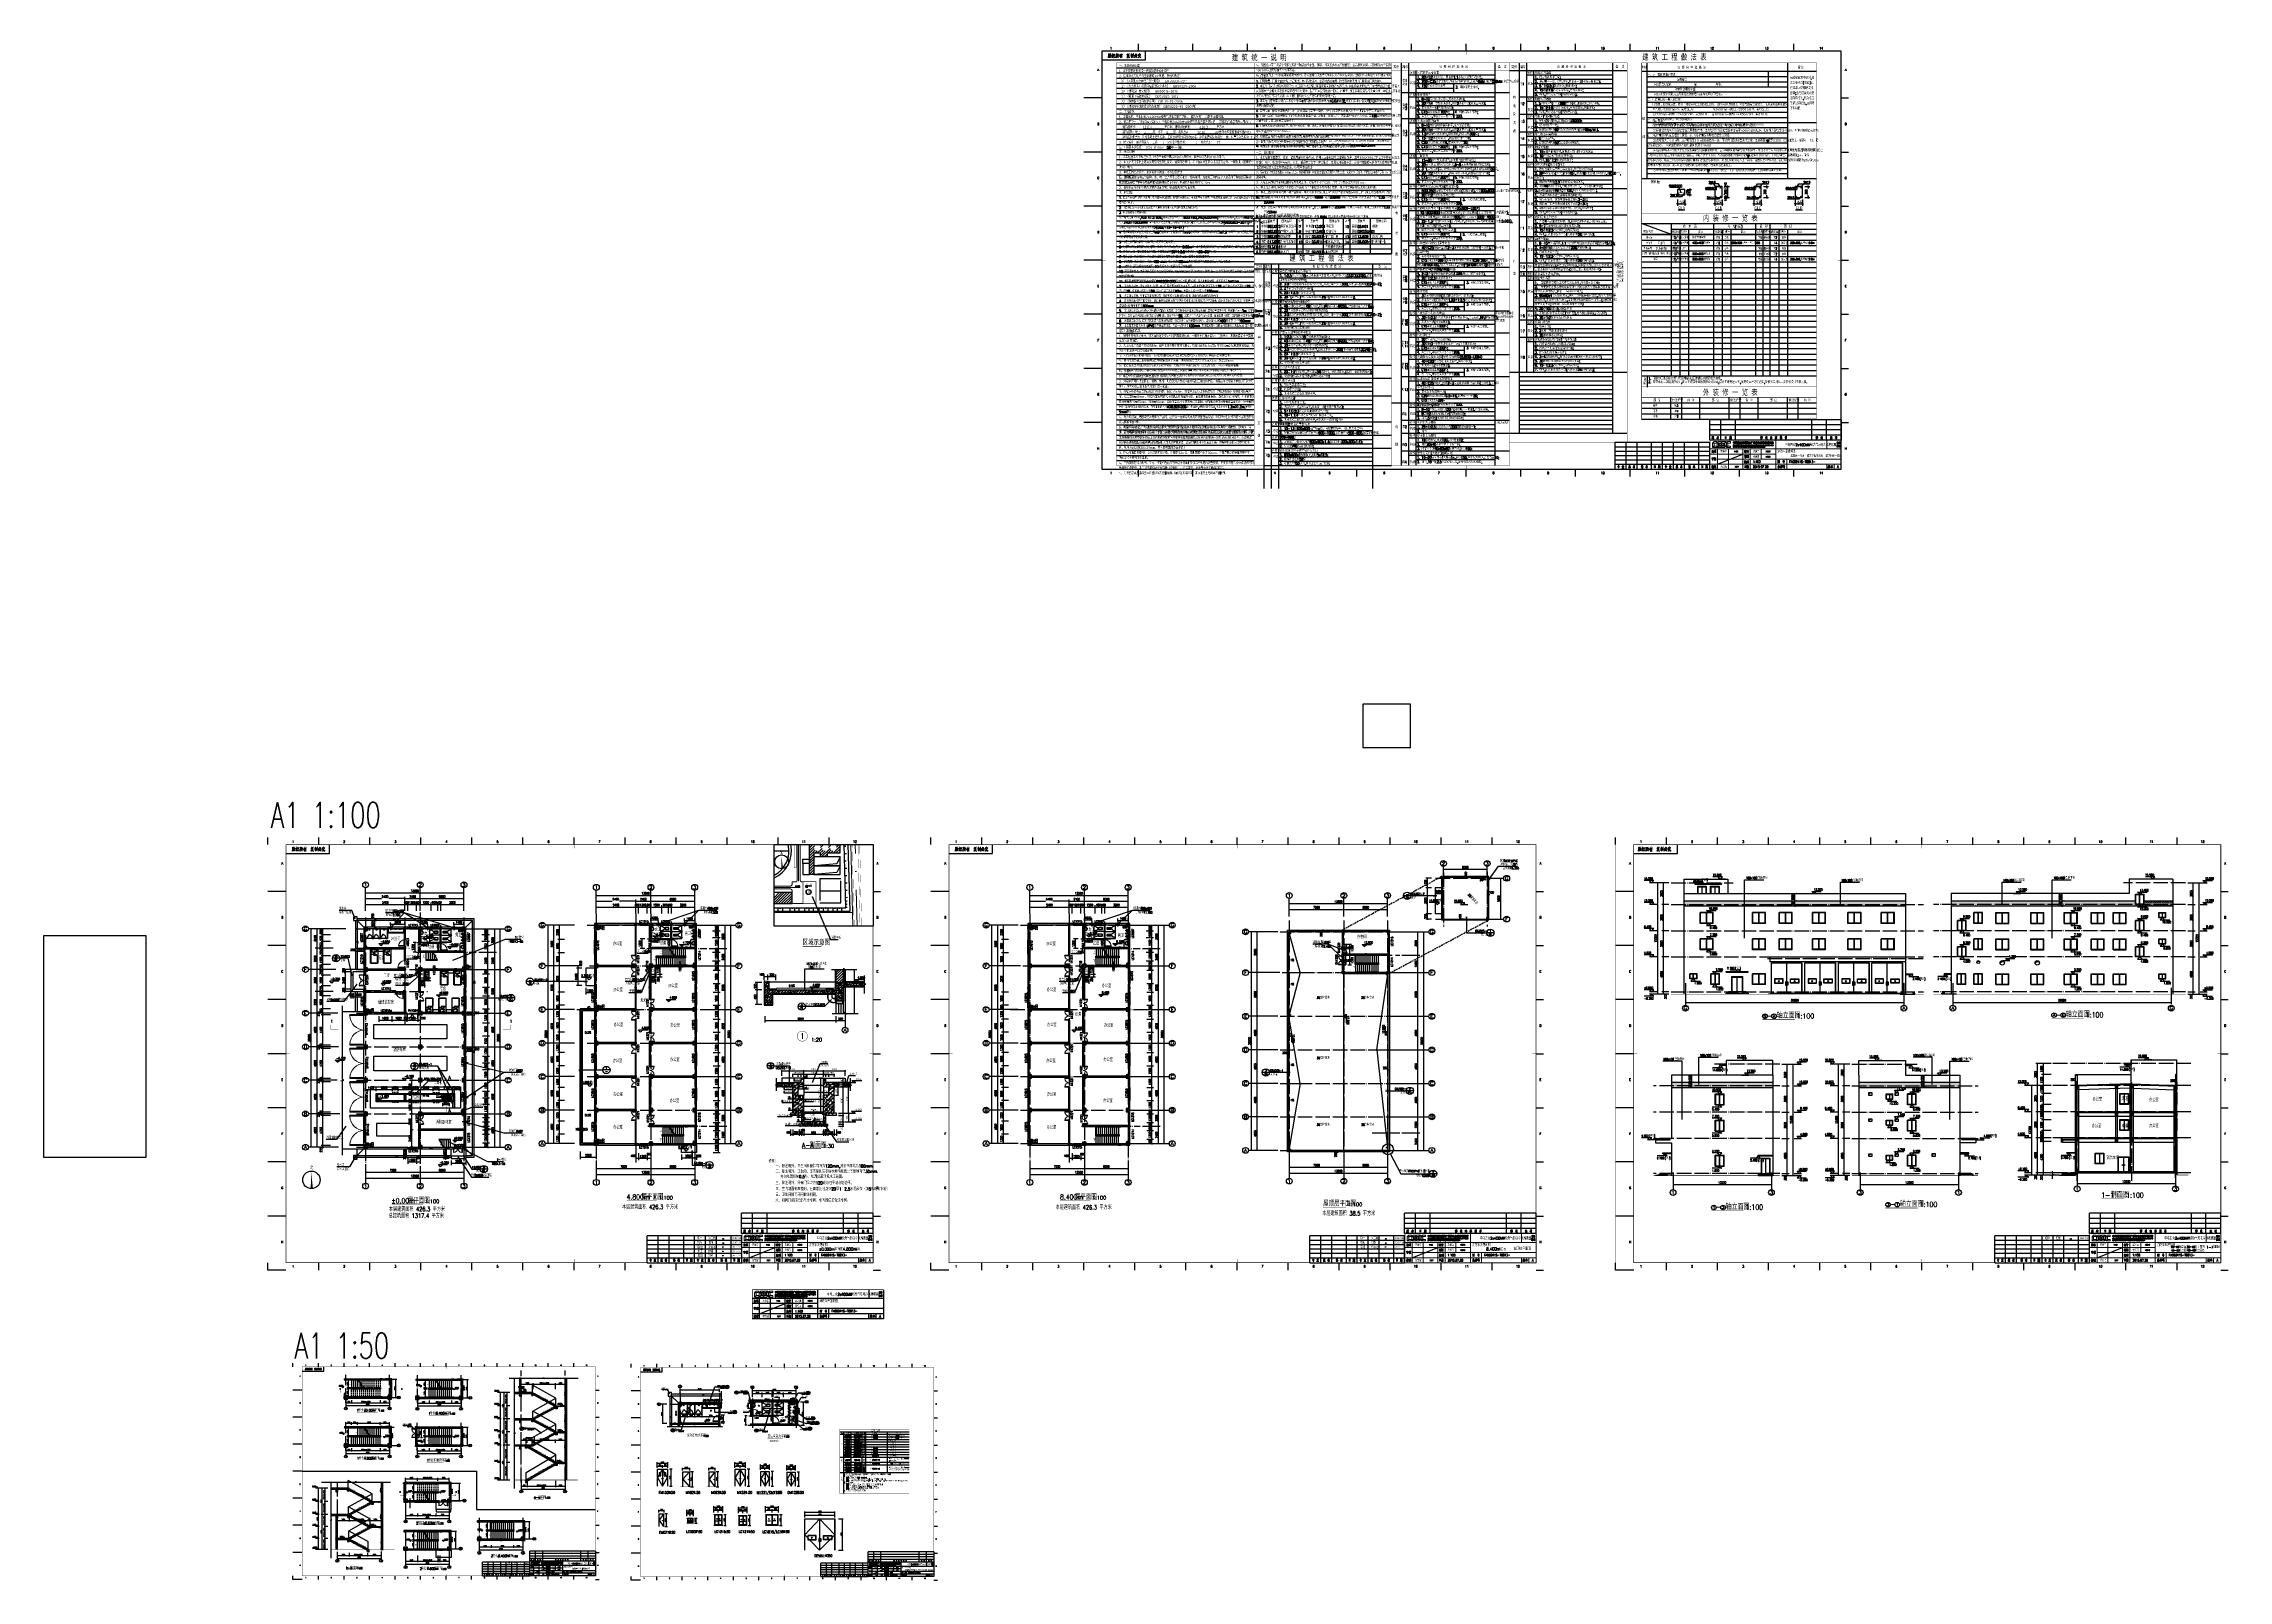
# Model space of a CAD drawing. Header units: millimetres. Extents: x 172649 to 472543, y 238332 to 449264.
import ezdxf
from ezdxf.enums import TextEntityAlignment as Align

# ---------------------------------------------------------------- set-up
doc = ezdxf.new("R2010")
doc.units = ezdxf.units.MM
doc.header["$LTSCALE"] = 1000
for name, pattern in [('CENTER', [2, 1.25, -0.25, 0.25, -0.25]), ('CONTINOUS', [0]), ('DASH', [0.35, 0.25, -0.1]), ('DASHDOT', [1, 0.5, -0.25, 0, -0.25]), ('DOTE', [2.42, 2, -0.2, 0.02, -0.2]), ('PHANTOM', [12.5, 6.25, -1.25, 1.25, -1.25, 1.25, -1.25]), ('X5', [3, 2, -1])]:
    doc.linetypes.add(name, pattern=pattern)
for name, color, linetype in [('01', 7, 'Continuous'), ('3T_WOOD', 21, 'Continuous'), ('AXIS', 3, 'Continuous'), ('AXIS_TEXT', 7, 'Continuous'), ('BAR', 1, 'Continuous'), ('BEAM_DE_NUM', 7, 'Continuous'), ('BEAM_DE_TEXT', 7, 'Continuous'), ('BM', 7, 'Continuous'), ('COLUMN', 7, 'Continuous'), ('DIM', 3, 'Continuous'), ('DIM_ELEV', 3, 'Continuous'), ('DIM_IDEN', 3, 'Continuous'), ('DIM_LEAD', 3, 'Continuous'), ('DIM_SYMB', 3, 'Continuous'), ('DOTE', 1, 'CENTER'), ('E_WINDOW', 4, 'Continuous'), ('FUR', 8, 'Continuous'), ('G-OWP', 6, 'Continuous'), ('HQ1', 7, 'Continuous'), ('HQ2', 7, 'Continuous'), ('LATRINE', 6, 'Continuous'), ('NOTES', 4, 'Continuous'), ('PUB_DIM', 3, 'Continuous'), ('PUB_HATCH', 8, 'Continuous'), ('PUB_SYMB', 3, 'Continuous'), ('PUB_SYMB_TEXT', 8, 'Continuous'), ('PUB_TAB', 7, 'Continuous'), ('PUB_TEXT', 7, 'Continuous'), ('PUB_WALL', 8, 'Continuous'), ('RAIL', 163, 'Continuous'), ('REIN', 1, 'Continuous'), ('S-室内标高', 7, 'Continuous'), ('S_FLOOR', 255, 'Continuous'), ('S_STAIR', 2, 'Continuous'), ('S_SURFACE', 6, 'Continuous'), ('SOLID_HATCH', 8, 'Continuous'), ('STAIR', 2, 'Continuous'), ('TEXT', 7, 'Continuous'), ('TK', 7, 'Continuous'), ('Version', 7, 'Continuous'), ('WALL', 255, 'Continuous'), ('WINDOW', 2, 'Continuous'), ('WINDOW_TEXT', 7, 'Continuous'), ('Z-本期建构筑物', 4, 'Continuous'), ('填充', 8, 'Continuous'), ('家具', 4, 'Continuous'), ('工程做法表', 251, 'Continuous'), ('房建', 7, 'Continuous'), ('放坡', 4, 'Continuous'), ('文本', 3, 'Continuous'), ('柱边线', 6, 'Continuous'), ('洁具', 8, 'Continuous'), ('设备', 3, 'Continuous'), ('轴线', 1, 'DOTE'), ('铺地', 7, 'Continuous'), ('门窗', 4, 'Continuous')]:
    doc.layers.add(name, color=color, linetype=linetype)
for name, color, linetype, lineweight in [('PP-COM', 7, 'Continuous', 0), ('ROAD-CENT', 7, 'CENTER', 0), ('road_mr', 2, 'Continuous', 0), ('Road_s标高', 23, 'Continuous', 0), ('Z-征地红线', 1, 'Continuous', 0), ('Z-综合管架', 25, 'Continuous', 0), ('z-说明', 7, 'Continuous', 0), ('层 1', 7, 'Continuous', 0), ('排水暗管', 3, 'Continuous', 0), ('排水沟', 7, 'Continuous', 0), ('规划部门图', 1, 'Continuous', 0)]:
    doc.layers.add(name, color=color, linetype=linetype, lineweight=lineweight)
doc.styles.add('_HZTXT', font='txt.shx', dxfattribs={"width": 0.8, "bigfont": 'HZTXT.shx'})
doc.styles.add('_TCH_AXIS', font='COMPLEX', dxfattribs={"bigfont": 'GBCBIG'})
doc.styles.add('_TCH_DIM', font='SIMPLEX', dxfattribs={"bigfont": 'GBCBIG'})
doc.styles.add('_TCH_DIM_T3', font='SIMPLEX', dxfattribs={"width": 0.705882, "bigfont": 'GBCBIG'})
doc.styles.add('_TCH_LABEL', font='COMPLEX', dxfattribs={"bigfont": 'GBCBIG'})
doc.styles.add('_TCH_WDTABLE', font='SIMPLEX', dxfattribs={"bigfont": 'GBCBIG'})
doc.styles.add('_TCH_WINDOW', font='SIMPLEX', dxfattribs={"height": 3.5, "bigfont": 'GBCBIG'})
doc.styles.add('BIGFONT', font='geditxt.shx', dxfattribs={"bigfont": 'hztxt.shx'})
doc.styles.add('COMP', font='COMPLEX', dxfattribs={"bigfont": 'hztxt'})
doc.styles.add('D', font='geditxt', dxfattribs={"width": 0.75, "bigfont": 'dxt'})
doc.styles.add('DIM_FONT', font='SIMPLEX.shx', dxfattribs={"width": 0.8})
doc.styles.add('DXT', font='geditxt.shx', dxfattribs={"width": 0.7, "bigfont": 'dxt.shx'})
doc.styles.add('gedi', font='geditxt.shx', dxfattribs={"width": 0.8, "bigfont": 'hz.shx'})
doc.styles.add('HT', font='SIMHEI.TTF')
doc.styles.add('HZ', font='geditxt.shx', dxfattribs={"width": 0.75, "bigfont": 'hzfs_1.shx'})
doc.styles.add('HZTXT', font='haiwenrs.shx', dxfattribs={"bigfont": 'haiwenhz.shx'})
doc.styles.add('SIMPLEX', font='SIMPLEX.SHX')
doc.styles.add('ST', font='SimSun.ttf', dxfattribs={"width": 0.8})
doc.styles.get("Standard").update_dxf_attribs({"font": 'txt', "bigfont": 'gbcbig.shx'})
doc.styles.add('TK', font='geditxt.shx', dxfattribs={"width": 0.75, "bigfont": 'hzfs_1.shx'})
doc.styles.add('TSSD_Dimension', font='haiwenrs.shx', dxfattribs={"width": 0.7, "bigfont": 'haiwenhz.shx'})
doc.styles.add('TSSD_Rein', font='haiwenrs.shx', dxfattribs={"width": 0.7, "bigfont": 'haiwenhz.shx'})
doc.styles.add('黑体', font='SIMHEI.TTF')
doc.dimstyles.new('_TCH_ARCH&&100', dxfattribs={"dimtxt": 297.5, "dimasz": 100, "dimexe": 250, "dimexo": 300, "dimgap": 126.25, "dimtad": 1, "dimdec": 0, "dimzin": 0, "dimdsep": 46, "dimtxsty": '_TCH_DIM_T3', "dimblk": 'ARCHTICK', "dimcen": 0.09, "dimclrt": 7, "dimazin": 2, "dimtfac": 1, "dimtdec": 0, "dimtix": 1, "dimtmove": 2, "dimatfit": 3, "dimfxl": 1, "dimtolj": 1, "dimtzin": 0, "dimarcsym": 0})
doc.dimstyles.new('_TCH_ARCH&&20', dxfattribs={"dimtxt": 59.5, "dimasz": 20, "dimexe": 50, "dimexo": 60, "dimgap": 20, "dimtad": 1, "dimdec": 0, "dimzin": 0, "dimdsep": 46, "dimtxsty": '_TCH_DIM_T3', "dimblk": 'ARCHTICK', "dimcen": 0.09, "dimclrt": 7, "dimazin": 2, "dimtfac": 1, "dimtdec": 0, "dimtix": 1, "dimtmove": 2, "dimatfit": 3, "dimfxl": 1, "dimtolj": 1, "dimtzin": 0, "dimarcsym": 0})
doc.dimstyles.new('_TCH_ARCH&&30', dxfattribs={"dimtxt": 89.25, "dimasz": 30, "dimexe": 75, "dimexo": 90, "dimgap": 30, "dimtad": 1, "dimdec": 0, "dimzin": 0, "dimdsep": 46, "dimtxsty": '_TCH_DIM_T3', "dimblk": 'ARCHTICK', "dimcen": 0.09, "dimclrt": 7, "dimazin": 2, "dimtfac": 1, "dimtdec": 0, "dimtix": 1, "dimtmove": 2, "dimatfit": 3, "dimfxl": 1, "dimtolj": 1, "dimtzin": 0, "dimarcsym": 0})
doc.dimstyles.new('_TCH_ARCH&&50', dxfattribs={"dimtxt": 148.75, "dimasz": 50, "dimexe": 125, "dimexo": 150, "dimgap": 50, "dimtad": 1, "dimdec": 0, "dimzin": 0, "dimdsep": 46, "dimtxsty": '_TCH_DIM_T3', "dimblk": 'ARCHTICK', "dimcen": 0.09, "dimclrt": 7, "dimazin": 2, "dimtfac": 1, "dimtdec": 0, "dimtix": 1, "dimtmove": 2, "dimatfit": 3, "dimfxl": 1, "dimtolj": 1, "dimtzin": 0, "dimarcsym": 0})
doc.dimstyles.new('DIMN', dxfattribs={"dimtxt": 300, "dimasz": 1, "dimexe": 250, "dimexo": 300, "dimgap": 150, "dimtad": 1, "dimdec": 0, "dimzin": 0, "dimdsep": 46, "dimtxsty": 'DIM_FONT', "dimblk": '_DIMX', "dimcen": 0.09, "dimclrt": 7, "dimadec": 0, "dimazin": 0, "dimtfac": 1, "dimtdec": 0, "dimtix": 1, "dimtmove": 2, "dimatfit": 3, "dimldrblk": '_DIMX', "dimfxl": 1, "dimtolj": 1, "dimtzin": 0, "dimarcsym": 0})
doc.dimstyles.new('TSSD_25_25', dxfattribs={"dimtxt": 87.5, "dimasz": 25, "dimexe": 25, "dimexo": 62.5, "dimgap": 25, "dimtad": 1, "dimdec": 0, "dimzin": 0, "dimdsep": 46, "dimtxsty": 'TSSD_Dimension', "dimblk": 'ARCHTICK', "dimblk1": 'ARCHTICK', "dimblk2": 'ARCHTICK', "dimcen": 0, "dimdle": 25, "dimclrt": 7, "dimadec": 0, "dimazin": 0, "dimtfac": 1, "dimtdec": 0, "dimtix": 1, "dimtmove": 2, "dimatfit": 3, "dimfxl": 1, "dimtolj": 1, "dimtzin": 0, "dimarcsym": 0})
pattern_1 = [(45, (-32039.42, -106382.88), (-88.388348, 88.388348), []), (50, (-32039.42, -106382.88), (358.6301, -31.37607), [37.5, -412.5]), (355, (-32039.42, -106382.9), (-69.37567, 376.09607), [30, -330]), (100.4514, (-32009.54, -106385.5), (289.2547, 344.71977), [31.8701, -350.57106]), (46.1842, (-32039.42, -106282.9), (533.62052, -82.7595), [56.25, -618.75]), (96.6356, (-31994.96, -106289.8), (467.33135, 487.05894), [47.80514, -525.8565]), (351.1842, (-32039.4, -106282.9), (467.331, 487.0593), [45, -495]), (21, (-31989.42, -106307.88), (298.45353, -201.30945), [37.5, -412.5]), (326, (-31989.42, -106307.9), (121.65767, 362.57502), [30, -330]), (71.4514, (-31964.55, -106324.66), (420.11131, 161.26525), [31.8701, -350.57106]), (37.5, (-32039.42, -106382.88), (6.079928, 166.446927), [0, -326, 0, -335, 0, -331.25]), (7.5, (-32039.42, -106382.88), (131.53477, 197.205856), [0, -191, 0, -318.5, 0, -126.25]), (327.5, (-32150.92, -106382.88), (266.91122, -11.277436), [0, -125, 0, -390, 0, -517.5]), (317.5, (-32200.92, -106382.88), (291.59308, 50.05249), [0, -162.5, 0, -259, 0, -367.5])]
pattern_2 = [(0, (-2823.6, 0), (0, 104.775), [76.2, -28.575]), (90, (-2823.6, 0), (-104.775, 6e-15), [76.2, -28.575])]
pattern_3 = [(45, (0, 89.76), (-88.388383, 88.388383), [])]
pattern_4 = [(45, (0, 0), (-88.388348, 88.388348), []), (50, (0, 0), (358.6301, -31.37607), [37.5, -412.5]), (355, (0, 0), (-69.37567, 376.09607), [30, -330]), (100.4514, (29.9, -2.6), (289.2547, 344.71977), [31.8701, -350.57106]), (46.1842, (0, 100), (533.6205, -82.7595), [56.25, -618.75]), (96.6356, (44.47, 93.1), (467.33135, 487.0589), [47.80514, -525.8565]), (351.1842, (0, 100), (467.331, 487.0593), [45, -495]), (21, (50, 75), (298.45353, -201.30945), [37.5, -412.5]), (326, (50, 75), (121.65767, 362.57502), [30, -330]), (71.4514, (74.87, 58.22), (420.1113, 161.26525), [31.8701, -350.57106]), (37.5, (0, 0), (6.079928, 166.446927), [0, -326, 0, -335, 0, -331.25]), (7.5, (0, 0), (131.53477, 197.20586), [0, -191, 0, -318.5, 0, -126.25]), (327.5, (-111.5, 0), (266.91122, -11.277436), [0, -125, 0, -390, 0, -517.5]), (317.5, (-161.5, 0), (291.59308, 50.05249), [0, -162.5, 0, -259, 0, -367.5])]
pattern_5 = [(0, (0, 0), (28.125, 56.25), [0, -56.25])]
pattern_6 = [(45, (0, 0), (-70.710678, 70.710678), []), (50, (0, 0), (286.90407, -25.10085), [30, -330]), (355, (0, 0), (-55.50053, 300.87685), [24, -264]), (100.4514, (23.9, -2.1), (231.40375, 275.77582), [25.49608, -280.45684]), (46.1842, (0, 80), (426.89642, -66.2076), [45, -495]), (96.6356, (35.57, 74.5), (373.8651, 389.64715), [38.2441, -420.6852]), (351.1842, (0, 80), (373.8648, 389.64744), [36, -396]), (21, (40, 60), (238.76282, -161.04756), [30, -330]), (326, (40, 60), (97.32613, 290.06002), [24, -264]), (71.4514, (59.9, 46.58), (336.08905, 129.0122), [25.49608, -280.45684]), (37.5, (0, 0), (4.863942, 133.157542), [0, -260.8, 0, -268, 0, -265]), (7.5, (0, 0), (105.227815, 157.764685), [0, -152.8, 0, -254.8, 0, -101]), (327.5, (-89.2, 0), (213.528974, -9.02195), [0, -100, 0, -312, 0, -414]), (317.5, (-129.2, 0), (233.27447, 40.04199), [0, -130, 0, -207.2, 0, -294])]
pattern_7 = [(45, (-248835.78, -353520.045), (-35.355339, 35.355339), []), (50, (-248835.78, -353520.04), (143.452037, -12.550427), [15, -165]), (355, (-248835.78, -353520.04), (-27.750267, 150.438427), [12, -132]), (100.4514, (-248823.83, -353521.09), (115.701876, 137.88791), [12.74804, -140.22842]), (46.1842, (-248835.78, -353480.04), (213.44821, -33.1038), [22.5, -247.5]), (96.6356, (-248818, -353482.8), (186.93254, 194.82357), [19.12206, -210.3426]), (351.1842, (-248835.78, -353480.04), (186.93239, 194.82372), [18, -198]), (21, (-248815.78, -353490.04), (119.38141, -80.523778), [15, -165]), (326, (-248815.78, -353490.04), (48.663066, 145.03001), [12, -132]), (71.4514, (-248805.83, -353496.76), (168.044526, 64.5061), [12.74804, -140.22842]), (37.5, (-248835.78, -353520.045), (2.431971, 66.578771), [0, -130.4, 0, -134, 0, -132.5]), (7.5, (-248835.78, -353520.045), (52.613907, 78.882342), [0, -76.4, 0, -127.4, 0, -50.5]), (327.5, (-248880.38, -353520.045), (106.764487, -4.5109743), [0, -50, 0, -156, 0, -207]), (317.5, (-248900.38, -353520.045), (116.637234, 20.020996), [0, -65, 0, -103.6, 0, -147])]
pattern_8 = [(45, (-241248.57, -359647.52), (-88.388348, 88.388348), []), (50, (-241248.57, -359647.52), (358.6301, -31.37607), [37.5, -412.5]), (355, (-241248.57, -359647.52), (-69.37567, 376.09607), [30, -330]), (100.4514, (-241218.7, -359650.14), (289.2547, 344.71977), [31.8701, -350.57106]), (46.1842, (-241248.57, -359547.52), (533.62052, -82.7595), [56.25, -618.75]), (96.6356, (-241204.1, -359554.4), (467.33135, 487.05894), [47.80514, -525.8565]), (351.1842, (-241248.6, -359547.5), (467.331, 487.0593), [45, -495]), (21, (-241198.57, -359572.52), (298.45353, -201.30945), [37.5, -412.5]), (326, (-241198.57, -359572.52), (121.65767, 362.57502), [30, -330]), (71.4514, (-241173.7, -359589.3), (420.11131, 161.26525), [31.8701, -350.57106]), (37.5, (-241248.57, -359647.52), (6.079928, 166.446927), [0, -326, 0, -335, 0, -331.25]), (7.5, (-241248.57, -359647.52), (131.53477, 197.205856), [0, -191, 0, -318.5, 0, -126.25]), (327.5, (-241360.07, -359647.52), (266.91122, -11.277436), [0, -125, 0, -390, 0, -517.5]), (317.5, (-241410.07, -359647.52), (291.59308, 50.05249), [0, -162.5, 0, -259, 0, -367.5])]
pattern_9 = [(50, (-241248.57, -359647.52), (143.452037, -12.550427), [15, -165]), (355, (-241248.57, -359647.52), (-27.750267, 150.438427), [12, -132]), (100.4514, (-241236.62, -359648.57), (115.701876, 137.88791), [12.74804, -140.22842]), (46.1842, (-241248.57, -359607.52), (213.44821, -33.1038), [22.5, -247.5]), (96.6356, (-241230.79, -359610.28), (186.93254, 194.82357), [19.12206, -210.3426]), (351.1842, (-241248.57, -359607.52), (186.93239, 194.82372), [18, -198]), (21, (-241228.57, -359617.52), (119.38141, -80.523778), [15, -165]), (326, (-241228.57, -359617.52), (48.663066, 145.03001), [12, -132]), (71.4514, (-241218.62, -359624.23), (168.044526, 64.5061), [12.74804, -140.22842]), (37.5, (-241248.573, -359647.523), (2.431971, 66.578771), [0, -130.4, 0, -134, 0, -132.5]), (7.5, (-241248.57, -359647.52), (52.613907, 78.882342), [0, -76.4, 0, -127.4, 0, -50.5]), (327.5, (-241293.173, -359647.52), (106.764487, -4.5109743), [0, -50, 0, -156, 0, -207]), (317.5, (-241313.17, -359647.52), (116.637234, 20.020996), [0, -65, 0, -103.6, 0, -147])]
pattern_10 = [(45, (0, 89.76), (-88.388383, 88.388383), [])]
pattern_11 = [(45, (0, 0), (-88.388348, 88.388348), []), (50, (0, 0), (358.6301, -31.37607), [37.5, -412.5]), (355, (0, 0), (-69.37567, 376.09607), [30, -330]), (100.4514, (29.9, -2.6), (289.2547, 344.71977), [31.8701, -350.57106]), (46.1842, (0, 100), (533.6205, -82.7595), [56.25, -618.75]), (96.6356, (44.47, 93.1), (467.33135, 487.05894), [47.80514, -525.8565]), (351.1842, (0, 100), (467.331, 487.0593), [45, -495]), (21, (50, 75), (298.45353, -201.30945), [37.5, -412.5]), (326, (50, 75), (121.65767, 362.57502), [30, -330]), (71.4514, (74.87, 58.22), (420.1113, 161.26525), [31.8701, -350.57106]), (37.5, (0, 0), (6.079928, 166.446927), [0, -326, 0, -335, 0, -331.25]), (7.5, (0, 0), (131.53477, 197.20586), [0, -191, 0, -318.5, 0, -126.25]), (327.5, (-111.5, 0), (266.91122, -11.277436), [0, -125, 0, -390, 0, -517.5]), (317.5, (-161.5, 0), (291.59308, 50.05249), [0, -162.5, 0, -259, 0, -367.5])]

# ---------------------------------------------------------------- blocks, each defined once
blk = doc.blocks.new('pai')
at = {"layer": 'PP-COM', "color": 6, "const_width": 0.25}
blk.add_lwpolyline([(0, 0), (4, 0), (2.9, 0.4)], dxfattribs=at)
blk = doc.blocks.new('jzw-bh')
blk.add_circle((0, 0), 1.4)
at = {"style": 'SIMPLEX', "width": 0.8}
blk.add_attdef('JZW', text='', height=1, dxfattribs=at).set_placement((0, 0), align=Align.MIDDLE)
blk = doc.blocks.new('室内标高')
for p, q in [((1.9, -1.9), (0, 0)), ((0, 0), (9.1, 0)), ((0.3, -1.9), (3.6, -1.9)), ((3.9, 0), (1.9, -1.9))]:
    blk.add_line(p, q)
at = {"ltscale": 0.5, "style": 'HT', "width": 0.8}
blk.add_text('10.10', height=2.5, rotation=360, dxfattribs=at).set_placement((4.4, 0.7, -8.1), align=Align.CENTER)
blk = doc.blocks.new('GEDI_WK_A1')
at = {"color": 3}
for p, q in [((0, 584), (0, 594)), ((25, 572), (85, 572)), ((70.1, 584), (70.1, 594)), ((85, 572), (85, 584)), ((140.2, 584), (140.2, 594)), ((210.2, 584), (210.2, 594)), ((280.3, 584), (280.3, 594)), ((350.4, 584), (350.4, 594)), ((420.5, 584), (420.5, 594)), ((490.6, 584), (490.6, 594)), ((560.7, 584), (560.7, 594)), ((630.8, 584), (630.8, 594)), ((700.8, 584), (700.8, 594)), ((770.9, 584), (770.9, 594)), ((25, 519.8), (0, 519.8)), ((831, 519.8), (841, 519.8)), ((25, 445.5), (0, 445.5)), ((831, 445.5), (841, 445.5)), ((25, 371.2), (0, 371.2)), ((831, 371.2), (841, 371.2)), ((25, 297), (0, 297)), ((831, 297), (841, 297)), ((25, 222.8), (0, 222.8)), ((831, 222.8), (841, 222.8)), ((25, 148.5), (0, 148.5)), ((831, 148.5), (841, 148.5)), ((25, 74.2), (0, 74.2)), ((831, 74.2), (841, 74.2)), ((0, 0), (0, 10)), ((25, 0), (0, 0)), ((70.1, 0), (70.1, 10)), ((140.2, 0), (140.2, 10)), ((210.2, 0), (210.2, 10)), ((280.3, 0), (280.3, 10)), ((350.4, 0), (350.4, 10)), ((420.5, 0), (420.5, 10)), ((490.6, 0), (490.6, 10)), ((560.7, 0), (560.7, 10)), ((630.8, 0), (630.8, 10)), ((700.8, 0), (700.8, 10)), ((770.9, 0), (770.9, 10)), ((831, 0), (841, 0))]:
    blk.add_line(p, q, dxfattribs=at)
for points, const_width in [([(0, 0), (841, 0), (841, 594), (0, 594)], 0.1), ([(25, 10), (831, 10), (831, 584), (25, 584)], 1)]:
    blk.add_lwpolyline(points, close=True, dxfattribs=dict(at, const_width=const_width))
at = {"color": 3, "const_width": 0.5}
for points in [[(420.5, 579), (420.5, 594)], [(30, 297), (0, 297)], [(826, 297), (841, 297)], [(420.5, 0), (420.5, 15)]]:
    blk.add_lwpolyline(points, dxfattribs=at)
at = {"color": 3}
for s, p in [('1', (35, 588)), ('2', (105.1, 588)), ('3', (175.2, 588)), ('4', (245.3, 588)), ('5', (315.4, 588)), ('6', (385.5, 588)), ('7', (455.5, 588)), ('8', (525.6, 588)), ('9', (595.7, 588)), ('10', (665.8, 588)), ('11', (735.9, 588)), ('12', (806, 588)), ('1', (35, 5)), ('2', (105.1, 5)), ('3', (175.2, 5)), ('4', (245.3, 5)), ('5', (315.4, 5)), ('6', (385.5, 5)), ('7', (455.5, 5)), ('8', (525.6, 5)), ('9', (595.7, 5)), ('10', (665.8, 5)), ('11', (735.9, 5)), ('12', (806, 5))]:
    blk.add_text(s, height=3, dxfattribs=at).set_placement(p, align=Align.MIDDLE)
for s, p in [('A', (20, 556.9)), ('A', (837, 556.9)), ('B', (20, 482.6)), ('B', (837, 482.6)), ('C', (20, 408.4)), ('C', (837, 408.4)), ('D', (20, 334.1)), ('D', (837, 334.1)), ('E', (20, 259.9)), ('E', (837, 259.9)), ('F', (20, 185.6)), ('F', (837, 185.6)), ('G', (20, 111.4)), ('G', (837, 111.4)), ('H', (20, 37.1)), ('H', (837, 37.1))]:
    blk.add_text(s, height=3, dxfattribs=at).set_placement(p, align=Align.CENTER)
blk = doc.blocks.new('GEDI_Copyright_2012')
at = {"color": 7, "lineweight": 0}
for points in [[(9, -3.4), (9.1, -3.8), (9.1, -5), (9.1, -5.9), (9, -6.7), (8.9, -7.3), (8.7, -8), (8.5, -8.5), (8.2, -8.9)], [(9.1, -6.4), (10, -6.3), (9.9, -6.1), (9.9, -8.4), (9.9, -8.1), (9.9, -7.7)], [(9.2, -5.5), (10.4, -5.3)], [(10.8, -3.5), (10.9, -4), (10.9, -4.7), (10.8, -5.5), (10.7, -6.3), (10.6, -7), (10.5, -7.7), (10.3, -8.2), (10.1, -8.7), (9.8, -9.1)], [(9.9, -3.1), (10, -3.4), (10, -5.3)], [(11.2, -5.4), (12.6, -5.1), (12.5, -4.9), (12.3, -5.6), (12, -6.4), (11.7, -7), (11.5, -7.6), (11, -8.2), (10.6, -8.7), (10.3, -9)], [(12.4, -3.2), (12.3, -3.4), (11.5, -3.9), (11, -4.1)], [(11.2, -6.1), (12.3, -8.6), (13.1, -8.7), (12.4, -8.6), (12.2, -8.3)], [(14.7, -4.9), (14.4, -5.7), (14.1, -6.4), (13.7, -7.1), (13.4, -7.6), (13.4, -7.8)], [(13.6, -5.1), (15.4, -4.7)], [(14.6, -3.1), (14.8, -3.4), (14.8, -3.3), (14.7, -9.1), (14.7, -8.7), (14.7, -8.1)], [(14.7, -5.6), (15.3, -6), (15.4, -6.3)], [(15.7, -4.5), (17.5, -4.2), (17.4, -4), (17.3, -4.7), (17.1, -5.4), (16.9, -5.9), (16.8, -6.4), (16.5, -6.9), (16.2, -7.5), (15.9, -8), (15.6, -8.4), (15.3, -8.7), (15, -9)], [(15.6, -5.2), (15.9, -5.3), (17.4, -8.7), (18.2, -8.8), (17.4, -8.6), (17.1, -8.1)], [(20.7, -3.4), (20.5, -3.5), (19.4, -4.1), (19.3, -3.7), (19.4, -4.1), (19.4, -5.4), (19.4, -6.2), (19.3, -6.8), (19.2, -7.3), (19.1, -7.8), (18.9, -8.3), (18.7, -8.7), (18.5, -9)], [(19.5, -6.4), (19.6, -6.3), (20.5, -6.2), (20.4, -6.2), (20.5, -4.7), (20.6, -4.9), (19.4, -5.1)], [(22.7, -3.6), (22, -4), (21.3, -4.1), (21.3, -3.7), (21.3, -4.3), (21.3, -4.9), (21.3, -5.6), (21.2, -6.1), (21.1, -6.6), (21.1, -7.2), (20.9, -7.6), (20.7, -7.9), (20.5, -8.2), (20.3, -8.5), (20.1, -8.8), (19.9, -9)], [(21.3, -5.5), (23.2, -5.2), (23.1, -5.2), (22.9, -5.3)], [(22.3, -5.4), (22.3, -9.1), (22.2, -8.9), (22.3, -8.5)], [(26.3, -3), (26.3, -3.2), (26, -4.1), (25.8, -4.7), (25.5, -5.1), (25, -5.8), (24.4, -6.6), (23.9, -7.1), (23.6, -7.4)], [(24, -4.8), (28.4, -4.4), (28.1, -4.3)], [(25.3, -5.5), (25.4, -5.7), (25.4, -9), (25.4, -9.3), (25.3, -9), (25.4, -8.7)], [(25.4, -5.7), (27.4, -5.5), (27.4, -5.4), (27.5, -5.5), (27.4, -5.6), (27.4, -9.1), (27.3, -9.3), (26.7, -8.6), (27.3, -9.2)], [(27, -6.6), (25.5, -6.7)], [(25.5, -7.7), (27, -7.5)], [(28.1, -4.3), (27.8, -4.5)], [(35.5, -3), (35.5, -3.2), (35, -4.2), (34.5, -4.8), (34.3, -5.2), (34.1, -5.5)], [(35.7, -6.4), (35.7, -6.5), (35, -7.4), (34.6, -7.8), (34.3, -8)], [(35.6, -6.9), (35.7, -7), (37.3, -6.7), (37.2, -6.5), (36.8, -7.3), (36.5, -7.7), (36.2, -8), (35.7, -8.4), (35.3, -8.7), (34.8, -9), (34.3, -9.2)], [(35.1, -4.1), (36.3, -3.9), (37.9, -3.7), (37.7, -3.6), (37.5, -3.7)], [(35.2, -4.4), (35.3, -4.7), (35.3, -5.6), (35.3, -6.4), (35.3, -6.2), (37.2, -5.9), (37.1, -5.9), (37.1, -4.2), (37.3, -4.4), (35.3, -4.7)], [(36.6, -5.3), (35.4, -5.5)], [(35.5, -7.4), (35.6, -7.4), (37.6, -9), (38.3, -8.9), (37.6, -8.9), (37.3, -8.8)], [(39.3, -5.6), (42.1, -5.3), (42, -5.3), (41.9, -5.3), (41.7, -5.4)], [(40.1, -3.6), (40.2, -3.9), (39.8, -4.9), (39.7, -5.2)], [(39.9, -6.1), (40, -6.7), (40, -6.8), (40, -8.3), (40, -8), (40, -7.7)], [(40, -6.6), (41.9, -6.3), (41.8, -6.1), (41.7, -6.5), (41.7, -7.2), (41.6, -7.6), (41.6, -7.9), (41.4, -8.1), (41.1, -7.6), (41.5, -8)], [(40.1, -4.5), (41.7, -4.3)], [(40.8, -3), (40.8, -3.3), (40.8, -9.2), (40.7, -8.9), (40.8, -8.5)], [(42.3, -4.3), (42.4, -4.6), (42.4, -7.3), (42.3, -6.8), (42.4, -6.5)], [(43.1, -3.1), (43.2, -3.4), (43.1, -8.2), (43.1, -8.5), (43.1, -8.8), (43.1, -8.9), (43, -9), (42.4, -8.2), (43.1, -8.9)], [(47.4, -3.5), (47.4, -4), (47.2, -4.7), (47, -5.3), (46.7, -5.9), (46.5, -6.5), (46.2, -6.9), (45.9, -7.4), (45.5, -7.8), (45.1, -8.1), (44.7, -8.5), (44.2, -8.7)], [(44.7, -5.4), (44.6, -5.9), (44.5, -6.5), (44.4, -6.8), (44.2, -7)], [(45.3, -4.9), (45.4, -5.6), (45.6, -6.2), (45.8, -6.7), (46, -7.2), (46.2, -7.6), (46.6, -7.9), (47, -8.3), (47.5, -8.4), (47.8, -8.5), (47.9, -8.5), (47.7, -7.8), (47.6, -7.1), (47.8, -8.5)], [(45.8, -3.5), (46.1, -3.9), (46.2, -4.3), (46.3, -4.5), (46.3, -4.6)], [(47.6, -5.4), (48.1, -5.9), (48.4, -6.3), (48.5, -6.6)], [(51.2, -5.5), (51.2, -5.8), (51.1, -6.6), (51, -7), (50.8, -7.4), (50.7, -7.8), (50.5, -8.1), (50.3, -8.4), (50.1, -8.7), (49.8, -8.9), (49.4, -9.2)], [(50.9, -4.7), (50.8, -5), (50.4, -5.4), (50.1, -5.8), (49.8, -6), (49.6, -6.2)], [(50.1, -4), (50, -4.3), (49.9, -4.6), (49.9, -4.8), (49.8, -5), (49.7, -5), (50, -4.4), (53.3, -4.1), (53.2, -4), (52.8, -4.8)], [(50, -6.7), (52.2, -6.4), (52.1, -6.3), (52, -6.6), (51.9, -8.2), (52, -8.6), (52.1, -8.8), (52.2, -8.9), (52.4, -8.9), (52.6, -8.9), (53.2, -8.9), (53.4, -8.8), (53.5, -8.7), (53.4, -7.7), (53.4, -8.8)], [(51.2, -3), (51.5, -3.6), (51.5, -3.9)], [(51.8, -4.8), (52.3, -5.1), (52.7, -5.4), (52.8, -5.7), (52.9, -5.9)]]:
    blk.add_lwpolyline(points, dxfattribs=at)
blk = doc.blocks.new('831OOUV1')
for p, q in [((100, 0), (-100, 0)), ((-140, -40), (-140, -480)), ((140, -470), (-140, -470)), ((-110, -40), (-110, -470)), ((100, -30), (-100, -30)), ((-30, -590), (30, -590)), ((110, -470), (110, -40)), ((140, -480), (140, -40))]:
    blk.add_line(p, q)
for centre, radius, start, end in [((-100, -40), 40, 90, 180), ((100, -40), 40, 0, 90), ((-30, -480), 110, 180, 270), ((-100, -40), 10, 90, 180), ((30, -480), 110, 270, 0), ((100, -40), 10, 0, 90)]:
    blk.add_arc(centre, radius, start, end)
at = {"width": 0.8, "flags": 9}
for tag in ['XSIZE', 'YSIZE']:
    blk.add_attdef(tag, (0, 0), '', height=0.5, dxfattribs=at)
blk = doc.blocks.new('_E6')
for p, q in [((240, 0), (-240, 0)), ((-237, 0), (239, 0)), ((240, 0), (270, -79)), ((-213, -36), (-271, -91)), ((-240, 0), (-270, -79)), ((-179, -23), (181, -23)), ((141, -105), (-141, -105)), ((-141, -105), (141, -105)), ((217, -37), (274, -95))]:
    blk.add_line(p, q)
for centre, radius in [((-99, -65), 16.3), ((2, -172), 31.6), ((2, -172), 23), ((101, -65), 16.3)]:
    blk.add_circle(centre, radius)
for centre, radius, start, end in [((28, -152), 307, 166.17513, 244.72963), ((-141, -205), 100, 90, 190.56023), ((0, -179), 243, 190.56023, 349.43977), ((-179, -73), 50, 90, 133.18096), ((0, -201), 250, 245.80711, 296.46282), ((28, -152), 307, 266.58899, 266.59358), ((-28, -152), 307, 297.06391, 13.82487), ((141, -205), 100, 349.43977, 90), ((181, -73), 50, 44.56072, 90)]:
    blk.add_arc(centre, radius, start, end)
at = {"width": 0.8, "flags": 9}
for tag in ['XSIZE', 'YSIZE']:
    blk.add_attdef(tag, (0, 0), '', height=0.5, dxfattribs=at)
blk = doc.blocks.new('bed1')
for p, q in [((1000, -1948), (0, -1948)), ((28, -32), (28, -1084)), ((647, -1511), (28, -1084)), ((954, -12), (48, -12)), ((954, -1239), (585, -1239)), ((647, -1511), (954, -1511)), ((974, -1491), (974, -32))]:
    blk.add_line(p, q)
blk.add_lwpolyline([(1000, 0), (1000, -2000), (0, -2000), (0, 0)], close=True)
for points in [[(586, -1088, 0.0078673), (468, -1106, 0.0095085), (372, -1124, 0.0066161), (307, -1138, -0.0238283), (288, -1142, -0.0807126), (270, -1141, -0.0095908), (117, -1109, -0.0131328), (84, -1101, -0.0078594), (28, -1084)], [(833, -1873, -0.2633679), (861, -1892, -0.494818), (852, -1911, -0.0492247), (834, -1912, -0.0368308), (810, -1911, -0.0318927), (772, -1903, 0.035782), (738, -1896, 0.0329413), (649, -1890, 0.0265645), (537, -1896, 0.0179054), (500, -1901, -0.0333975), (480, -1903, -0.0320396), (443, -1903, 0.018442), (378, -1899, 0.0108373), (314, -1900, 0.0146239), (266, -1903, 0.1112494), (243, -1911, -0.1537083), (226, -1914, -0.0764444), (219, -1913, -0.2155123), (217, -1911, -0.5858582), (220, -1908, 0.3634893), (224, -1905, 0.1917163), (224, -1894, -0.1296753), (222, -1877, -0.0173502), (225, -1860, 0.0193256), (228, -1845, 0.0188175), (235, -1777, 0.0218281), (236, -1717, 0.0062042), (234, -1684, 0.0019631), (228, -1577, 0.0283408), (224, -1541, -0.1170135), (224, -1532, -0.36606), (226, -1531, -0.0397304), (239, -1534, -0.0483088), (253, -1539, 0.0629807), (264, -1543, 0.0405796), (287, -1546, 0.0143451), (354, -1549, 0.0054844), (479, -1548, 0.0071527), (576, -1545, 0.0087616), (618, -1542, -0.0081531), (664, -1539, -0.06251), (721, -1544, 0.0786693), (766, -1546, 0.0478251), (789, -1541, -0.034494), (820, -1534, -0.0235714), (845, -1531, -0.5102285), (846, -1532), (838, -1562), (818, -1644, 0.0730409), (816, -1664, 0.0233051), (822, -1725, 0.0182989), (826, -1748, -0.0109699), (833, -1786, -0.0422812), (836, -1820, -0.0272005), (833, -1874)], [(273, -1545, 0.0161078), (312, -1571, 0.0245988), (339, -1586, 0.0094772), (388, -1609, 0.0159373), (418, -1622, 0.0725209), (434, -1625, 0.0333393), (470, -1625)], [(277, -1905, 0.0881531), (311, -1902, 0.0881531), (343, -1886, 0.0775471), (364, -1865, 0.0775471), (378, -1838)], [(359, -1899, 0.0278422), (383, -1889, 0.048685), (395, -1881, 0.0236665), (423, -1856, 0.0312234), (442, -1836, 0.046801), (447, -1828, 0.0231908), (455, -1811)], [(647, -1511, -0.0852718), (583, -1401, -0.1240445), (574, -1314), (588, -1218), (586, -1088)], [(742, -1546, 0.0097295), (715, -1555, 0.0097295), (688, -1565, 0.0079705), (666, -1574, 0.0079705), (645, -1584)], [(833, -1873, -0.0773794), (798, -1848, -0.0773794), (773, -1813, -0.0475255), (763, -1789, -0.0475255), (758, -1762)], [(834, -1857, -0.0536899), (820, -1844, -0.0703117), (812, -1832, -0.0154482), (808, -1823, -0.0132436), (805, -1813, -0.0821267), (802, -1795, -0.0641637), (805, -1772)]]:
    blk.add_lwpolyline(points, format="xyb")
for centre, start, end in [((48, -32), 90, 180), ((954, -32), 0, 90), ((954, -1259), 0, 90), ((954, -1491), 270, 0)]:
    blk.add_arc(centre, 20, start, end)
at = {"style": 'DIM_FONT', "width": 0.8, "flags": 9}
for tag in ['YSIZE', 'XSIZE']:
    blk.add_attdef(tag, (1000, -2000), '', height=0.5, rotation=180, dxfattribs=at)
blk = doc.blocks.new('M_E8')
for p, q in [((-204, -257), (-194, -2)), ((-194, -2), (196, -2)), ((206, -257), (196, -2))]:
    blk.add_line(p, q)
at = {"const_width": 1.5}
for points in [[(-196, 0), (196, 0), (206, -257, -4.356259)], [(-194, -2), (-204, -257, 0.7580869)]]:
    blk.add_lwpolyline(points, format="xyb", dxfattribs=at)
for points in [[(-204, -257), (-194, -258), (-194, -258), (-183, -260), (-175, -261), (-165, -264), (-156, -268), (-147, -271), (-138, -275), (-128, -281), (-119, -287), (-109, -295), (-102, -300), (-94, -308), (-86, -316), (-79, -324), (-74, -332), (-68, -340), (-62, -348), (-58, -356), (-54, -366), (-50, -374), (-43, -383), (-36, -389), (-30, -392), (-23, -395), (-17, -398), (-9, -399), (0, -399), (13, -398), (23, -395), (29, -392), (35, -389), (43, -385), (49, -380), (54, -374), (58, -366), (62, -357), (65, -347), (71, -340), (75, -332), (80, -325), (85, -319), (91, -313), (95, -308), (100, -302), (106, -295), (113, -290), (119, -285), (126, -280), (132, -277), (139, -273), (145, -271), (154, -268), (162, -264), (173, -261), (183, -259), (191, -258), (199, -257), (206, -257)], [(-2, -142), (6, -142), (12, -146), (19, -148), (25, -152), (29, -158), (34, -166), (37, -174), (39, -183), (37, -191), (35, -200), (29, -208), (25, -214), (17, -219), (12, -223), (4, -224), (-2, -224), (-6, -224), (-11, -223), (-18, -221), (-26, -217), (-32, -213), (-37, -207), (-42, -199), (-44, -190), (-45, -183), (-42, -173), (-40, -164), (-35, -158), (-31, -150), (-26, -148), (-24, -144), (-18, -143), (-14, -143), (-12, -142), (-8, -142), (-6, -141), (-2, -142)]]:
    blk.add_lwpolyline(points, dxfattribs=at)
for centre, radius in [((-3, -184), 41.7), ((-1, -74), 15)]:
    blk.add_circle(centre, radius)
for centre, radius, start, end in [((-218, -432), 176, 26.1838, 85.57917), ((-158, -223), 22.7, 134.58574, 206.45735), ((-198, -412), 179, 22.29844, 83.80425), ((-2, -389), 250, 46.64582, 133.35418), ((1, -338), 63.3, 194.74469, 345.25531), ((4, -329), 38.6, 202.77784, 341.36093), ((201, -407), 174, 100.56764, 157.70342), ((215, -425), 168, 93.33481, 155.33091), ((162, -222), 16.2, 297.13892, 62.86108)]:
    blk.add_arc(centre, radius, start, end)
blk.add_point((1, -402))
at = {"width": 0.8, "flags": 9}
for tag in ['XSIZE', 'YSIZE']:
    blk.add_attdef(tag, (0, 0), '', height=0.5, dxfattribs=at)
blk = doc.blocks.new('_DIMX')
blk.add_line((-150, 0), (150, 0))
at = {"const_width": 50}
blk.add_lwpolyline([(-70, -70), (70, 70)], dxfattribs=at)
blk = doc.blocks.new('*D27')
at = {"layer": 'DEFPOINTS', "color": 0}
for p in [(397948, 429235), (397948, 428498), (398625, 428498)]:
    blk.add_point(p, dxfattribs=at)
at = {"layer": 'PUB_DIM', "color": 0, "lineweight": -2}
for p, q in [((398248, 429235), (398875, 429235)), ((398625, 429236), (398625, 429237)), ((398625, 429235), (398625, 428498)), ((398248, 428498), (398875, 428498)), ((398625, 428497), (398625, 428496))]:
    blk.add_line(p, q, dxfattribs=at)
for p, rotation in [((398625, 429235), 270), ((398625, 428498), 90)]:
    blk.add_blockref('_DIMX', p, dxfattribs=dict(at, rotation=rotation))
at = {"layer": 'PUB_DIM', "color": 7, "insert": (398325, 428866), "char_height": 300, "attachment_point": 5, "rotation": 90, "style": 'DIM_FONT'}
blk.add_mtext('\\A1;120', dxfattribs=at)
blk = doc.blocks.new('_ArchTick')
at = {"color": 0, "linetype": 'ByBlock', "const_width": 0.4}
blk.add_lwpolyline([(-0.5, -0.5), (0.5, 0.5)], dxfattribs=at)
blk = doc.blocks.new('*D28')
at = {"layer": 'DEFPOINTS', "color": 0}
for p in [(408425, 429663), (408425, 428163), (409186, 428163)]:
    blk.add_point(p, dxfattribs=at)
at = {"layer": 'PUB_DIM', "color": 0, "lineweight": -2}
for p, q in [((408725, 429663), (409436, 429663)), ((409186, 429662), (409186, 429372)), ((408725, 428163), (409436, 428163)), ((409186, 428164), (409186, 428455))]:
    blk.add_line(p, q, dxfattribs=at)
for p, rotation in [((409186, 429663), 90), ((409186, 428163), 270)]:
    blk.add_blockref('_DIMX', p, dxfattribs=dict(at, rotation=rotation))
at = {"layer": 'PUB_DIM', "color": 7, "insert": (408940, 428913), "char_height": 300, "attachment_point": 5, "rotation": 90, "style": 'DIM_FONT'}
blk.add_mtext('\\A1;300', dxfattribs=at)
blk = doc.blocks.new('*D29')
at = {"layer": 'DEFPOINTS', "color": 0}
for p in [(414089, 429663), (414089, 428163), (414851, 428163)]:
    blk.add_point(p, dxfattribs=at)
at = {"layer": 'PUB_DIM', "color": 0, "lineweight": -2}
for p, q in [((414389, 429663), (415101, 429663)), ((414851, 429662), (414851, 429372)), ((414389, 428163), (415101, 428163)), ((414851, 428164), (414851, 428455))]:
    blk.add_line(p, q, dxfattribs=at)
for p, rotation in [((414851, 429663), 90), ((414851, 428163), 270)]:
    blk.add_blockref('_DIMX', p, dxfattribs=dict(at, rotation=rotation))
at = {"layer": 'PUB_DIM', "color": 7, "insert": (414605, 428913), "char_height": 300, "attachment_point": 5, "rotation": 90, "style": 'DIM_FONT'}
blk.add_mtext('\\A1;360', dxfattribs=at)
blk = doc.blocks.new('GEDI_Version_2012')
at = {"layer": 'Version', "color": 2}
for p, q in [((-180, 0), (-180, 28)), ((0, 28), (-180, 28)), ((0, 21), (-180, 21)), ((0, 14), (-180, 14)), ((0, 7), (-180, 7)), ((0, 0), (-180, 0)), ((-165, 0), (-165, 28)), ((-145, 0), (-145, 28)), ((-40, 0), (-40, 28)), ((-20, 0), (-20, 28))]:
    blk.add_line(p, q, dxfattribs=at)
at = {"layer": 'Version', "color": 7}
blk.add_line((0, 28), (0, 0), dxfattribs=at)
at = {"layer": 'Version', "color": 7, "lineweight": 0}
for points in [[(-177, 5.4), (-176.9, 5.1), (-176.9, 4.3), (-176.9, 3.7), (-177, 3.2), (-177.1, 2.8), (-177.2, 2.3), (-177.3, 2), (-177.5, 1.7)], [(-176.9, 4), (-176.1, 4.1)], [(-176.9, 3.4), (-176.3, 3.5), (-176.4, 3.6), (-176.4, 2.1), (-176.4, 2.3), (-176.4, 2.6)], [(-175.8, 5.3), (-175.8, 5), (-175.8, 4.5), (-175.8, 4), (-175.9, 3.5), (-176, 3), (-176, 2.6), (-176.2, 2.2), (-176.3, 1.9), (-176.5, 1.7)], [(-176.4, 5.6), (-176.4, 5.4), (-176.4, 4.1)], [(-175.6, 4), (-174.7, 4.3), (-174.7, 4.4), (-174.9, 3.9), (-175, 3.4), (-175.2, 3), (-175.4, 2.6), (-175.7, 2.2), (-176, 1.9), (-176.2, 1.7)], [(-174.8, 5.5), (-174.8, 5.4), (-175.3, 5.1), (-175.7, 4.9)], [(-175.6, 3.6), (-174.8, 2), (-174.3, 1.9), (-174.8, 2), (-174.9, 2.2)], [(-169.3, 4.3), (-169.6, 3.7), (-169.9, 3.2), (-170.2, 2.9), (-170.6, 2.5), (-170.9, 2.2)], [(-170.6, 4.2), (-167.8, 4.5), (-167.9, 4.6), (-168.3, 4.5)], [(-169.9, 2.5), (-168.5, 2.7), (-168.6, 2.8), (-168.9, 2.7)], [(-169.2, 5.6), (-169.2, 2.9), (-169.2, 1.5), (-169.2, 1.7), (-169.2, 2.1)], [(-169.1, 4.3), (-168.2, 2.6), (-167.6, 2.6), (-168.2, 2.7), (-168.4, 2.9)], [(-159.1, 5.2), (-159.1, 4.8), (-159, 4.1), (-159, 3.4), (-159, 3.3), (-159, 2.7), (-159, 2.1), (-159, 2.3), (-157.9, 2.5), (-157.7, 2.2), (-157.6, 2.5), (-157.6, 2.9), (-157.6, 3.7), (-157.6, 4.5), (-157.6, 5.1), (-157.5, 5), (-159, 4.8)], [(-159, 3.6), (-157.9, 3.8), (-158, 3.9), (-158.3, 3.7)], [(-153.3, 2.7), (-151.5, 3), (-151.6, 3), (-151.7, 2.9)], [(-152.6, 2.5), (-152.6, 2.3), (-152.9, 2), (-153.1, 1.8), (-153.3, 1.6)], [(-153.2, 4.6), (-151.5, 4.8)], [(-152.7, 5.5), (-152.7, 5.3), (-152.7, 2.8)], [(-152.6, 4), (-152.1, 4.1)], [(-152.6, 3.5), (-152.2, 3.6)], [(-152.2, 2.6), (-151.9, 2.2), (-151.9, 2.1), (-152, 2.3)], [(-152, 5.7), (-151.9, 5.5), (-152, 2.9)], [(-151.3, 5.2), (-151.2, 4.8), (-151.2, 4.1), (-151.3, 3.3), (-151.3, 2.8), (-151.4, 2.3), (-151.6, 2), (-151.9, 1.5)], [(-151.3, 3.1), (-151.2, 3.1), (-150.8, 3.2)], [(-151.2, 4.8), (-150.4, 5), (-150.5, 5.1), (-150.5, 4), (-150.5, 4), (-150.4, 2.5), (-150.5, 2), (-150.5, 1.6), (-150.5, 1.5), (-150.9, 2), (-150.6, 1.7)], [(-151.2, 4), (-150.7, 4.1)], [(-109.6, 5.6), (-109.6, 5.4), (-109.9, 4.9), (-109.9, 4.8), (-110.1, 4.4), (-110.3, 4.1), (-110.5, 3.9), (-110.7, 3.6)], [(-110, 4.5), (-110, 1.6), (-110.1, 1.9), (-110, 2.4)], [(-108, 2.9), (-108.1, 2.7), (-108.4, 2.4), (-108.7, 2.1), (-109, 2), (-109.3, 1.7), (-109.5, 1.6), (-109.7, 1.6)], [(-109.6, 4.4), (-109.6, 2.5), (-109.6, 2.7), (-109.6, 2.9)], [(-108.9, 4.9), (-108.8, 4.9), (-107.9, 5), (-108, 5.1), (-108.2, 4.6), (-108.5, 4.2), (-108.7, 4), (-109, 3.8), (-109.2, 3.5), (-109.4, 3.4)], [(-108.6, 5.6), (-108.8, 5.1), (-109, 4.7), (-109.2, 4.4), (-109.2, 4.3), (-109.3, 4.1)], [(-108.5, 3.7), (-108.5, 3.6), (-108.6, 3.6), (-108.8, 3.3), (-109.1, 3.1), (-109.3, 2.9)], [(-108.3, 3.3), (-108.3, 3.2), (-108.4, 3.1), (-108.7, 2.8), (-108.7, 2.8), (-108.9, 2.6), (-109.1, 2.4), (-109.3, 2.3)], [(-109, 4.6), (-108.9, 4.6), (-107.8, 3.4), (-107.4, 3.4), (-107.8, 3.4), (-107.9, 3.6)], [(-103.7, 4.8), (-102.6, 5), (-102.7, 5.1), (-102.8, 3.9), (-102.7, 3.9), (-103.5, 3.8), (-103.6, 4.1), (-103.5, 3.7), (-103.5, 2.2)], [(-103.6, 2.1), (-102.8, 3)], [(-101.6, 4.1), (-101.6, 3.9), (-101.7, 3.4), (-101.8, 3.1), (-101.9, 2.8), (-102.1, 2.6), (-102.2, 2.3), (-102.4, 2.1), (-102.7, 2), (-102.9, 1.8), (-103, 1.7), (-103.2, 1.7)], [(-101.8, 5.6), (-101.9, 5.2), (-102.1, 4.6), (-102.3, 4.1), (-102.5, 3.7), (-102.6, 3.5), (-102.7, 3.2)], [(-102.4, 3.6), (-102.3, 3.6), (-101.5, 1.8), (-101, 1.7), (-101.5, 1.8), (-101.6, 2)], [(-102.3, 4), (-101, 4.2), (-101.2, 4.2), (-101.4, 4.2)], [(-97, 4.7), (-96.9, 4.2), (-96.8, 1.9), (-96.8, 1.6), (-96.8, 1.8), (-96.8, 2.2)], [(-96.8, 4.2), (-95.8, 4.3), (-95.7, 4.3), (-94.6, 4.5), (-94.7, 4.6), (-94.8, 4.5), (-94.8, 3.8), (-94.8, 3.2), (-94.8, 3.1), (-94.8, 2.6), (-94.8, 2.5), (-94.8, 2.2), (-94.9, 1.9), (-94.9, 1.6), (-95.5, 2.3), (-94.9, 1.7), (-94.9, 2)], [(-95.8, 5.5), (-95.8, 4.9), (-95.9, 4.3), (-95.9, 4.3), (-96, 3.9), (-96.1, 3.5), (-96.2, 3.1), (-96.3, 2.9), (-96.4, 2.7), (-96.5, 2.6), (-96.6, 2.5)], [(-95.9, 3.7), (-95.6, 3.4), (-95.4, 3.2), (-95.3, 3), (-95.3, 3.1)], [(-89.1, 4.2), (-89.2, 4), (-89.3, 3.9), (-89.6, 3.4), (-89.9, 3.1), (-90.3, 2.7), (-90.6, 2.5), (-90.8, 2.3)], [(-90.3, 5.1), (-90.3, 4.8), (-90.3, 4.6), (-90.3, 4.4), (-90.4, 4.2), (-90.4, 4.4), (-90.3, 4.6)], [(-90.3, 4.8), (-87.9, 5), (-88, 5.1), (-88.3, 4.4)], [(-89.6, 4.5), (-89.7, 4.3), (-90, 3.8), (-90.3, 3.5)], [(-89.9, 2.8), (-89.8, 2.6), (-89.8, 1.7), (-89.7, 1.5), (-89.8, 1.7), (-88.7, 1.8), (-88.8, 1.8), (-88.7, 2.9), (-88.6, 2.8), (-89.8, 2.6)], [(-89.4, 5.7), (-89.1, 5.3), (-89.1, 5.1), (-89.2, 5.4)], [(-89.2, 3.9), (-88.8, 3.4), (-88.4, 2.9), (-88, 2.6), (-87.5, 2.6), (-88.1, 2.7), (-88.3, 2.9)], [(-88.9, 4.4), (-88.4, 4), (-88.3, 3.8), (-88.5, 4.1)], [(-84, 3.2), (-83, 3.8)], [(-83.8, 4.3), (-82.9, 4.5)], [(-83.4, 5.6), (-83.3, 5.4), (-83.3, 5.5), (-83.3, 1.8), (-83.4, 1.7), (-83.7, 2.1), (-83.4, 1.8)], [(-82.7, 4.7), (-81.1, 5), (-81.2, 5), (-81.4, 4.9)], [(-82.7, 3.9), (-81.2, 4.1), (-81.3, 4.2), (-81.3, 3.9), (-81.3, 2.2), (-81.3, 1.8), (-81.3, 1.6), (-81.7, 2), (-81.3, 1.7)], [(-82.7, 4.1), (-82.7, 1.6), (-82.7, 1.8), (-82.7, 2)], [(-82.5, 3.4), (-81.5, 3.6)], [(-82.4, 4.7), (-82.3, 4.4), (-82.3, 4.2)], [(-82.3, 3.1), (-82.2, 2.1), (-82.3, 2.4), (-81.7, 2.5), (-81.8, 2.5), (-81.7, 3.1), (-81.6, 3), (-82.3, 2.9)], [(-82.1, 5.6), (-81.9, 5.3), (-81.9, 5.2), (-81.9, 5)], [(-82, 4), (-82, 3.8), (-82, 3)], [(-81.8, 4.8), (-81.7, 4.7), (-81.8, 4.1)], [(-77.1, 3.2), (-77, 3.1), (-76.9, 3.1), (-74.3, 3.4), (-74.4, 3.4), (-74.7, 3.3)], [(-76.9, 5.2), (-76.9, 5.1), (-76.8, 5.2), (-74.5, 5.4), (-74.6, 5.4), (-74.9, 5.4)], [(-75.3, 3.2), (-75.4, 2.9), (-75.5, 2.6), (-75.7, 2.4), (-75.9, 2.2), (-76.2, 2), (-76.5, 1.8), (-76.7, 1.7), (-76.9, 1.7)], [(-76.6, 4.8), (-76.6, 4.5), (-76.5, 3.6), (-76.6, 3.8), (-74.8, 3.9), (-75, 3.9), (-74.9, 4.8), (-74.8, 4.7), (-76.6, 4.6)], [(-75.8, 3.8), (-75.8, 3.7), (-76.3, 2.6), (-76.1, 2.5), (-75.6, 2.3), (-75.1, 2), (-74.9, 1.9), (-74.8, 1.8)], [(-76.1, 5.1), (-76.1, 5), (-76.1, 3.8)], [(-75.6, 5.2), (-75.5, 5), (-75.6, 3.9)], [(-33.7, 5.6), (-33.7, 5.4), (-33.9, 4.9), (-33.9, 4.8), (-34.2, 4.4), (-34.4, 4.1), (-34.6, 3.8), (-34.7, 3.6)], [(-34.1, 4.5), (-34.1, 1.6), (-34.1, 1.9), (-34.1, 2.3)], [(-32.1, 2.9), (-32.2, 2.7), (-32.5, 2.3), (-32.8, 2.1), (-33, 1.9), (-33.3, 1.7), (-33.6, 1.6), (-33.8, 1.5)], [(-33.6, 4.4), (-33.6, 2.5), (-33.7, 2.7), (-33.6, 2.9)], [(-32.7, 5.5), (-32.9, 5), (-33, 4.6), (-33.2, 4.3), (-33.3, 4.3), (-33.4, 4.1)], [(-32.9, 4.9), (-32.8, 4.9), (-32, 5), (-32, 5.1), (-32.3, 4.6), (-32.6, 4.2), (-32.8, 4), (-33, 3.7), (-33.3, 3.5), (-33.4, 3.4)], [(-32.3, 3.3), (-32.4, 3.2), (-32.4, 3.1), (-32.7, 2.8), (-32.8, 2.7), (-32.9, 2.6), (-33.2, 2.4), (-33.4, 2.2)], [(-32.6, 3.7), (-32.6, 3.6), (-32.6, 3.6), (-32.9, 3.3), (-33.1, 3.1), (-33.3, 2.9)], [(-33, 4.6), (-32.9, 4.5), (-31.8, 3.4), (-31.5, 3.4), (-31.8, 3.4), (-32, 3.5)], [(-27.8, 4.8), (-26.6, 4.9), (-26.8, 5), (-26.9, 3.9), (-26.8, 3.9), (-27.6, 3.8), (-27.6, 4.1), (-27.6, 3.7), (-27.6, 2.2)], [(-27.7, 2.1), (-26.8, 3)], [(-25.7, 4.1), (-25.7, 3.9), (-25.8, 3.3), (-25.9, 3), (-26, 2.8), (-26.1, 2.5), (-26.3, 2.3), (-26.5, 2.1), (-26.7, 1.9), (-26.9, 1.8), (-27.1, 1.7), (-27.3, 1.6)], [(-25.9, 5.5), (-26, 5.1), (-26.1, 4.6), (-26.4, 4.1), (-26.5, 3.7), (-26.6, 3.4), (-26.8, 3.2)], [(-26.5, 3.6), (-26.4, 3.5), (-25.6, 1.8), (-25, 1.7), (-25.5, 1.8), (-25.7, 2)], [(-26.4, 4), (-25.1, 4.2), (-25.3, 4.2), (-25.5, 4.2)], [(-14.8, 4.1), (-14.8, 4.1), (-13.8, 4.3)], [(-14.8, 3), (-13.8, 3.7)], [(-14.2, 5.4), (-14.2, 5.2), (-14.2, 1.8), (-14.3, 1.6), (-14.7, 2), (-14.3, 1.7)], [(-13.5, 4.9), (-13.5, 4.7), (-13.5, 2), (-13.6, 1.9), (-13.1, 2.4)], [(-13.1, 3.6), (-13.5, 3.4)], [(-12.8, 5.3), (-12.8, 5.1), (-12.8, 2.6), (-12.8, 2.3), (-12.8, 2.1), (-12.8, 2), (-12.7, 1.8), (-12.6, 1.8), (-12.6, 1.7), (-12.5, 1.7), (-12.4, 1.7), (-12.1, 1.7), (-12, 1.8), (-12, 1.8), (-12.1, 2.6), (-12, 1.8), (-12.1, 1.7)], [(-12.1, 4.1), (-12.2, 3.9), (-12.8, 3.2)], [(-8.1, 4.9), (-7.9, 4.6), (-7.7, 4.2)], [(-8.1, 2.7), (-8.1, 2.8), (-7.9, 2.5), (-7.3, 4.2)], [(-6.6, 5.6), (-6.6, 5.5), (-6.8, 4.8), (-7, 4.2), (-7.3, 3.7)], [(-6.9, 4.4), (-6.8, 2.2), (-6.9, 1.8), (-6.9, 1.5), (-6.9, 1.8)], [(-6.7, 4.3), (-5.4, 4.6), (-5.4, 4.6), (-5.7, 4.5), (-6.1, 4.4), (-6.1, 2.1)], [(-6.7, 2), (-5.2, 2.2)], [(-6.6, 3.6), (-5.5, 3.8)], [(-6.6, 2.8), (-5.5, 3)], [(-6.2, 5.6), (-6, 5.1), (-6, 4.9), (-6, 4.8)]]:
    blk.add_lwpolyline(points, dxfattribs=at)
blk = doc.blocks.new('GEDI_HQ1_2012')
at = {"layer": 'HQ1', "color": 2}
for p, q in [((0, 37), (-65, 37)), ((-65, 0), (-65, 37)), ((-65, 31), (0, 31)), ((-50, 0), (-50, 37)), ((-35, 0), (-35, 37)), ((-15, 0), (-15, 37)), ((0, 0), (0, 37)), ((-65, 25), (0, 25)), ((-65, 19), (0, 19)), ((-65, 13), (0, 13)), ((-65, 7), (0, 7)), ((-65, 0), (0, 0)), ((0, 0), (0, 7))]:
    blk.add_line(p, q, dxfattribs=at)
at = {"layer": 'HQ1', "color": 7, "lineweight": 0}
for points in [[(-61.8, 3.8), (-58.9, 4), (-59.1, 4), (-59.3, 4)], [(-61.3, 4.5), (-59.5, 4.7), (-59.6, 4.7), (-59.8, 4.7)], [(-60.5, 5.6), (-60.5, 5.3), (-60.7, 4.1), (-60.9, 2.9), (-61, 3), (-59.6, 3.2), (-59.6, 3.3), (-60.3, 2)], [(-61, 2.4), (-60.6, 2.1), (-60.4, 2), (-60.1, 1.8), (-60, 1.7), (-59.9, 1.5)], [(-56.1, 1.6), (-52.8, 1.8), (-53, 1.8), (-53.3, 1.8)], [(-55.7, 4.3), (-55.3, 3.2), (-55.2, 2.8)], [(-54.9, 5.3), (-54.8, 5), (-54.8, 1.7)], [(-54.2, 5.6), (-54.1, 5.3), (-54.2, 1.7)], [(-53.2, 4.4), (-53.3, 4), (-53.7, 3.3), (-54.1, 2.7)], [(-45.7, 4.4), (-45.7, 4.3), (-45.8, 3.7), (-45.9, 3.2), (-46, 2.9), (-46.1, 2.7), (-46.2, 2.4), (-46.4, 2.1), (-46.6, 1.8), (-46.9, 1.6)], [(-46.8, 4), (-45.7, 4.1)], [(-46, 5.5), (-46, 5.4), (-46.5, 3), (-46.3, 2.9), (-46.1, 2.7), (-45.9, 2.6), (-45.8, 2.4), (-45.7, 2.3)], [(-45.8, 1.8), (-43.7, 1.9), (-43.9, 1.9), (-44.3, 1.9)], [(-45.1, 4.9), (-45.1, 4.6), (-45.3, 4), (-45.4, 3.6), (-45.6, 3.2)], [(-45.3, 3), (-44.1, 3.2), (-44.2, 3.2), (-44.4, 3.1)], [(-45.2, 4), (-44, 4.1), (-44.1, 4.1), (-44.3, 4.1)], [(-44.7, 5.5), (-44.7, 5.3), (-44.7, 1.9)], [(-39.6, 4.6), (-39.5, 4.6), (-38.2, 4.8), (-38.3, 4.9), (-38.5, 4.6), (-38.7, 4.2), (-39, 3.9), (-39.3, 3.6), (-39.6, 3.3), (-40, 3), (-40.3, 2.7), (-40.4, 2.7), (-40.6, 2.5), (-40.9, 2.4)], [(-39.2, 5.7), (-39.2, 5.5), (-39.5, 4.9), (-39.7, 4.6), (-40, 4.3), (-40.3, 3.9), (-40.5, 3.7)], [(-39.9, 4.3), (-39.8, 4.2), (-39.5, 3.9), (-39.5, 3.8), (-39.6, 4)], [(-39.7, 3), (-39.7, 2.9), (-39.6, 2.1), (-39.6, 2), (-39.6, 1.4), (-39.6, 1.6), (-39.6, 1.7), (-38.2, 1.9), (-38.2, 1.9), (-38.4, 1.9), (-38.2, 3.2), (-38.2, 3.1), (-38.3, 3.1), (-39.6, 2.9)], [(-27.9, 4.4), (-28, 4.2), (-28.4, 3.6), (-28.5, 3.5), (-28.7, 3.2), (-29.1, 2.8), (-29.3, 2.7), (-29.5, 2.5)], [(-28.5, 5.5), (-28.5, 5.3), (-28.8, 4.7), (-29, 4.3), (-29.2, 4)], [(-29, 1.6), (-26.8, 1.8), (-26.9, 1.8), (-27.3, 1.7)], [(-28.7, 4.8), (-27.9, 4.9)], [(-28.6, 2.7), (-28.5, 2.2), (-28.5, 2), (-28.5, 2.3)], [(-28.5, 4.8), (-28.3, 4.3)], [(-27.6, 3.3), (-28.5, 3.1)], [(-28.1, 2.9), (-27.9, 2.4), (-28, 2.1), (-28, 2.5)], [(-28, 4.1), (-26.8, 2.8), (-26.4, 2.8), (-26.8, 2.9), (-27.1, 3.1)], [(-27.4, 5.5), (-27.4, 5.3), (-27.7, 4.4)], [(-27.3, 2.9), (-27.3, 2.7), (-27.7, 1.7)], [(-27.6, 4.7), (-26.6, 4.9)], [(-27.3, 4.7), (-27, 4.1)], [(-22.1, 4.6), (-22, 4.6), (-20.7, 4.8), (-20.8, 4.9), (-21, 4.6), (-21.3, 4.2), (-21.5, 3.9), (-21.8, 3.6), (-22.1, 3.3), (-22.5, 3), (-22.8, 2.7), (-22.9, 2.7), (-23.1, 2.5), (-23.4, 2.4)], [(-21.7, 5.7), (-21.7, 5.5), (-22, 4.9), (-22.2, 4.6), (-22.5, 4.3), (-22.8, 3.9), (-23.1, 3.7)], [(-22.4, 4.3), (-22.3, 4.2), (-22, 3.9), (-22, 3.8), (-22.1, 4)], [(-22.2, 3), (-22.2, 2.9), (-22.1, 2.1), (-22.1, 2), (-22.1, 1.4), (-22.1, 1.6), (-22.1, 1.7), (-20.7, 1.9), (-20.7, 1.9), (-20.9, 1.9), (-20.7, 3.2), (-20.7, 3.1), (-20.8, 3.1), (-22.2, 2.9)], [(-11.4, 5.2), (-11.4, 4.8), (-11.3, 4.1), (-11.3, 3.3), (-11.3, 3.2), (-11.3, 2.7), (-11.3, 1.9), (-11.3, 2.2), (-10.2, 2.4), (-9.9, 2.1), (-9.9, 2.5), (-9.9, 2.9), (-9.8, 3.6), (-9.8, 4.5), (-9.8, 5.2), (-9.8, 5), (-11.3, 4.8)], [(-11.3, 3.6), (-10.2, 3.8), (-10.3, 3.8), (-10.5, 3.7)], [(-6.2, 2.6), (-4.4, 2.9), (-4.5, 2.9), (-4.6, 2.8)], [(-5.5, 2.4), (-5.5, 2.3), (-5.8, 1.9), (-6, 1.7), (-6.2, 1.5)], [(-6.1, 4.6), (-4.4, 4.8)], [(-5.6, 5.5), (-5.6, 5.3), (-5.6, 2.7)], [(-5.5, 4), (-5, 4.1)], [(-5.5, 3.4), (-5, 3.5)], [(-5, 2.5), (-4.7, 2.1), (-4.7, 1.9), (-4.8, 2.3)], [(-4.8, 5.7), (-4.7, 5.5), (-4.8, 2.8)], [(-4.1, 5.2), (-4.1, 4.8), (-4.1, 4.1), (-4.1, 3.3), (-4.1, 2.8), (-4.3, 2.2), (-4.5, 1.9), (-4.8, 1.4)], [(-4.1, 4.8), (-3.2, 5), (-3.3, 5.1), (-3.3, 4), (-3.3, 4), (-3.2, 2.4), (-3.3, 1.8), (-3.3, 1.5), (-3.3, 1.4), (-3.8, 1.8), (-3.4, 1.5)], [(-4.1, 3.1), (-4, 3.1), (-3.6, 3.2)], [(-4, 4), (-3.5, 4.1)]]:
    blk.add_lwpolyline(points, dxfattribs=at)
blk.add_text('223344', height=0.0001).set_placement((-22.1, 1.7))
blk = doc.blocks.new('GEDI_HQ2_2012')
at = {"layer": 'HQ2', "color": 2}
for p, q in [((0, 37), (-65, 37)), ((-65, 0), (-65, 37)), ((-65, 31), (0, 31)), ((-50, 0), (-50, 37)), ((-35, 0), (-35, 37)), ((-15, 0), (-15, 37)), ((0, 0), (0, 37)), ((-65, 25), (0, 25)), ((-65, 19), (0, 19)), ((-65, 13), (0, 13)), ((-65, 7), (0, 7)), ((-65, 0), (0, 0)), ((0, 0), (0, 7))]:
    blk.add_line(p, q, dxfattribs=at)
at = {"layer": 'HQ2', "color": 7, "lineweight": 0}
for points in [[(-61.8, 3.8), (-58.9, 4), (-59.1, 4), (-59.3, 4)], [(-61.3, 4.5), (-59.5, 4.7), (-59.6, 4.7), (-59.8, 4.7)], [(-60.5, 5.6), (-60.5, 5.3), (-60.7, 4.1), (-60.9, 2.9), (-61, 3), (-59.6, 3.2), (-59.6, 3.3), (-60.3, 2)], [(-61, 2.4), (-60.6, 2.1), (-60.4, 2), (-60.1, 1.8), (-60, 1.7), (-59.9, 1.5)], [(-56.1, 1.6), (-52.8, 1.8), (-53, 1.8), (-53.3, 1.8)], [(-55.7, 4.3), (-55.3, 3.2), (-55.2, 2.8)], [(-54.9, 5.3), (-54.8, 5), (-54.8, 1.7)], [(-54.2, 5.6), (-54.1, 5.3), (-54.2, 1.7)], [(-53.2, 4.4), (-53.3, 4), (-53.7, 3.3), (-54.1, 2.7)], [(-45.7, 4.4), (-45.7, 4.3), (-45.8, 3.7), (-45.9, 3.2), (-46, 2.9), (-46.1, 2.7), (-46.2, 2.4), (-46.4, 2.1), (-46.6, 1.8), (-46.9, 1.6)], [(-46.8, 4), (-45.7, 4.1)], [(-46, 5.5), (-46, 5.4), (-46.5, 3), (-46.3, 2.9), (-46.1, 2.7), (-45.9, 2.6), (-45.8, 2.4), (-45.7, 2.3)], [(-45.8, 1.8), (-43.7, 1.9), (-43.9, 1.9), (-44.3, 1.9)], [(-45.1, 4.9), (-45.1, 4.6), (-45.3, 4), (-45.4, 3.6), (-45.6, 3.2)], [(-45.3, 3), (-44.1, 3.2), (-44.2, 3.2), (-44.4, 3.1)], [(-45.2, 4), (-44, 4.1), (-44.1, 4.1), (-44.3, 4.1)], [(-44.7, 5.5), (-44.7, 5.3), (-44.7, 1.9)], [(-39.6, 4.6), (-39.5, 4.6), (-38.2, 4.8), (-38.3, 4.9), (-38.5, 4.6), (-38.7, 4.2), (-39, 3.9), (-39.3, 3.6), (-39.6, 3.3), (-40, 3), (-40.3, 2.7), (-40.4, 2.7), (-40.6, 2.5), (-40.9, 2.4)], [(-39.2, 5.7), (-39.2, 5.5), (-39.5, 4.9), (-39.7, 4.6), (-40, 4.3), (-40.3, 3.9), (-40.5, 3.7)], [(-39.9, 4.3), (-39.8, 4.2), (-39.5, 3.9), (-39.5, 3.8), (-39.6, 4)], [(-39.7, 3), (-39.7, 2.9), (-39.6, 2.1), (-39.6, 2), (-39.6, 1.4), (-39.6, 1.6), (-39.6, 1.7), (-38.2, 1.9), (-38.2, 1.9), (-38.4, 1.9), (-38.2, 3.2), (-38.2, 3.1), (-38.3, 3.1), (-39.6, 2.9)], [(-27.9, 4.4), (-28, 4.2), (-28.4, 3.6), (-28.5, 3.5), (-28.7, 3.2), (-29.1, 2.8), (-29.3, 2.7), (-29.5, 2.5)], [(-28.5, 5.5), (-28.5, 5.3), (-28.8, 4.7), (-29, 4.3), (-29.2, 4)], [(-29, 1.6), (-26.8, 1.8), (-26.9, 1.8), (-27.3, 1.7)], [(-28.7, 4.8), (-27.9, 4.9)], [(-28.6, 2.7), (-28.5, 2.2), (-28.5, 2), (-28.5, 2.3)], [(-28.5, 4.8), (-28.3, 4.3)], [(-27.6, 3.3), (-28.5, 3.1)], [(-28.1, 2.9), (-27.9, 2.4), (-28, 2.1), (-28, 2.5)], [(-28, 4.1), (-26.8, 2.8), (-26.4, 2.8), (-26.8, 2.9), (-27.1, 3.1)], [(-27.4, 5.5), (-27.4, 5.3), (-27.7, 4.4)], [(-27.3, 2.9), (-27.3, 2.7), (-27.7, 1.7)], [(-27.6, 4.7), (-26.6, 4.9)], [(-27.3, 4.7), (-27, 4.1)], [(-22.1, 4.6), (-22, 4.6), (-20.7, 4.8), (-20.8, 4.9), (-21, 4.6), (-21.3, 4.2), (-21.5, 3.9), (-21.8, 3.6), (-22.1, 3.3), (-22.5, 3), (-22.8, 2.7), (-22.9, 2.7), (-23.1, 2.5), (-23.4, 2.4)], [(-21.7, 5.7), (-21.7, 5.5), (-22, 4.9), (-22.2, 4.6), (-22.5, 4.3), (-22.8, 3.9), (-23.1, 3.7)], [(-22.4, 4.3), (-22.3, 4.2), (-22, 3.9), (-22, 3.8), (-22.1, 4)], [(-22.2, 3), (-22.2, 2.9), (-22.1, 2.1), (-22.1, 2), (-22.1, 1.4), (-22.1, 1.6), (-22.1, 1.7), (-20.7, 1.9), (-20.7, 1.9), (-20.9, 1.9), (-20.7, 3.2), (-20.7, 3.1), (-20.8, 3.1), (-22.2, 2.9)], [(-11.4, 5.2), (-11.4, 4.8), (-11.3, 4.1), (-11.3, 3.3), (-11.3, 3.2), (-11.3, 2.7), (-11.3, 1.9), (-11.3, 2.2), (-10.2, 2.4), (-9.9, 2.1), (-9.9, 2.5), (-9.9, 2.9), (-9.8, 3.6), (-9.8, 4.5), (-9.8, 5.2), (-9.8, 5), (-11.3, 4.8)], [(-11.3, 3.6), (-10.2, 3.8), (-10.3, 3.8), (-10.5, 3.7)], [(-6.2, 2.6), (-4.4, 2.9), (-4.5, 2.9), (-4.6, 2.8)], [(-5.5, 2.4), (-5.5, 2.3), (-5.8, 1.9), (-6, 1.7), (-6.2, 1.5)], [(-6.1, 4.6), (-4.4, 4.8)], [(-5.6, 5.5), (-5.6, 5.3), (-5.6, 2.7)], [(-5.5, 4), (-5, 4.1)], [(-5.5, 3.4), (-5, 3.5)], [(-5, 2.5), (-4.7, 2.1), (-4.7, 1.9), (-4.8, 2.3)], [(-4.8, 5.7), (-4.7, 5.5), (-4.8, 2.8)], [(-4.1, 5.2), (-4.1, 4.8), (-4.1, 4.1), (-4.1, 3.3), (-4.1, 2.8), (-4.3, 2.2), (-4.5, 1.9), (-4.8, 1.4)], [(-4.1, 4.8), (-3.2, 5), (-3.3, 5.1), (-3.3, 4), (-3.3, 4), (-3.2, 2.4), (-3.3, 1.8), (-3.3, 1.5), (-3.3, 1.4), (-3.8, 1.8), (-3.4, 1.5)], [(-4.1, 3.1), (-4, 3.1), (-3.6, 3.2)], [(-4, 4), (-3.5, 4.1)]]:
    blk.add_lwpolyline(points, dxfattribs=at)
blk.add_text('112233', height=0.0001).set_placement((-22.1, 1.7))
blk = doc.blocks.new('LOGO_CEEC_2014')
h = blk.add_hatch(color=256)
h.paths.add_polyline_path([(33.3, 9.1), (32.7, 9.1), (32.7, 8.6), (33.3, 8.6)], flags=16)
h.paths.add_polyline_path([(31.7, 8.6), (32.3, 8.6), (32.3, 9.1), (31.7, 9.1)], flags=16)
edge = h.paths.add_edge_path()
edge.add_spline(control_points=[(31.3, 9.5), (31.3, 9.5), (32.3, 9.5), (32.3, 9.5), (32.3, 9.5), (32.3, 10.1), (32.3, 10.1), (32.5, 10.1), (32.7, 10.1), (32.7, 10.1), (32.7, 10.1), (32.8, 10.1), (32.8, 10), (32.8, 10), (32.8, 10), (32.8, 10), (32.7, 9.9), (32.7, 9.9), (32.7, 9.8), (32.7, 9.8), (32.7, 9.5), (32.7, 9.5), (32.7, 9.5), (33.8, 9.5), (33.8, 9.5), (33.8, 9.5), (33.8, 8.1), (33.8, 8.1), (33.8, 8.1), (33.3, 8.1), (33.3, 8.1), (33.3, 8.1), (33.3, 8.2), (33.3, 8.2), (33.3, 8.2), (32.7, 8.2), (32.7, 8.2), (32.7, 8.2), (32.7, 7.2), (32.7, 7.2), (32.7, 7.2), (32.3, 7.2), (32.3, 7.2), (32.3, 7.2), (32.3, 8.2), (32.3, 8.2), (32.3, 8.2), (31.7, 8.2), (31.7, 8.2), (31.7, 8.2), (31.7, 8), (31.7, 8), (31.7, 8), (31.3, 8), (31.3, 8), (31.3, 8), (31.3, 9.5), (31.3, 9.5)], knot_values=[0, 0, 0, 0, 1, 1, 1, 2, 2, 2, 3, 3, 3, 4, 4, 4, 5, 5, 5, 6, 6, 6, 7, 7, 7, 8, 8, 8, 9, 9, 9, 10, 10, 10, 11, 11, 11, 12, 12, 12, 13, 13, 13, 14, 14, 14, 15, 15, 15, 16, 16, 16, 17, 17, 17, 18, 18, 18, 19, 19, 19, 19], degree=3, periodic=0)
h = blk.add_hatch(color=256)
edge = h.paths.add_edge_path()
edge.add_spline(control_points=[(45.6, 4.8), (45.6, 4.8), (45.6, 5.1), (45.6, 5.1), (45.6, 5.1), (46.2, 5.1), (46.2, 5.1), (46.2, 5.1), (46.2, 4.3), (46.2, 4.3), (46.1, 4.3), (46, 4.3), (45.9, 4.3), (45.8, 4.2), (45.7, 4.2), (45.5, 4.2), (45, 4.3), (44.7, 4.5), (44.7, 5), (44.7, 5.5), (45, 5.8), (45.5, 5.8), (46, 5.8), (46.3, 5.7), (46.3, 5.3), (46.3, 5.3), (45.9, 5.3), (45.9, 5.3), (45.9, 5.5), (45.8, 5.6), (45.6, 5.6), (45.3, 5.6), (45.1, 5.4), (45.1, 5), (45.1, 4.7), (45.3, 4.5), (45.6, 4.5), (45.7, 4.5), (45.8, 4.5), (45.9, 4.5), (45.9, 4.5), (45.9, 4.5), (45.9, 4.5), (45.9, 4.5), (45.9, 4.8), (45.9, 4.8), (45.9, 4.8), (45.6, 4.8), (45.6, 4.8)], knot_values=[0, 0, 0, 0, 1, 1, 1, 2, 2, 2, 3, 3, 3, 4, 4, 4, 5, 5, 5, 6, 6, 6, 7, 7, 7, 8, 8, 8, 9, 9, 9, 10, 10, 10, 11, 11, 11, 12, 12, 12, 13, 13, 13, 14, 14, 14, 15, 15, 15, 16, 16, 16, 16], degree=3, periodic=0)
h.paths.add_polyline_path([(44.1, 4.3), (43.4, 5.5), (43.4, 5.5), (43.4, 4.3), (43.1, 4.3), (43.1, 5.8), (43.6, 5.8), (44.2, 4.6), (44.2, 4.6), (44.2, 5.8), (44.6, 5.8), (44.6, 4.3)])
edge = h.paths.add_edge_path(flags=16)
edge.add_spline(control_points=[(41.7, 5), (41.7, 4.7), (41.8, 4.5), (42.1, 4.5), (42.4, 4.5), (42.5, 4.7), (42.5, 5), (42.5, 5.4), (42.4, 5.6), (42.1, 5.6), (41.8, 5.6), (41.7, 5.4), (41.7, 5)], knot_values=[0, 0, 0, 0, 1, 1, 1, 2, 2, 2, 3, 3, 3, 4, 4, 4, 4], degree=3, periodic=0)
edge = h.paths.add_edge_path()
edge.add_spline(control_points=[(41.3, 5), (41.3, 5.5), (41.6, 5.8), (42.1, 5.8), (42.6, 5.8), (42.9, 5.5), (42.9, 5), (42.9, 4.5), (42.6, 4.3), (42.1, 4.2), (41.6, 4.3), (41.3, 4.5), (41.3, 5)], knot_values=[0, 0, 0, 0, 1, 1, 1, 2, 2, 2, 3, 3, 3, 4, 4, 4, 4], degree=3, periodic=0)
edge = h.paths.add_edge_path(flags=16)
edge.add_spline(control_points=[(40.1, 4.5), (40.1, 4.5), (40.3, 4.5), (40.3, 4.5), (40.6, 4.5), (40.8, 4.7), (40.8, 5), (40.8, 5.4), (40.6, 5.5), (40.3, 5.5), (40.3, 5.5), (40.1, 5.5), (40.1, 5.5), (40.1, 5.5), (40.1, 4.5), (40.1, 4.5)], knot_values=[0, 0, 0, 0, 1, 1, 1, 2, 2, 2, 3, 3, 3, 4, 4, 4, 5, 5, 5, 5], degree=3, periodic=0)
edge = h.paths.add_edge_path()
edge.add_spline(control_points=[(39.8, 5.8), (39.8, 5.8), (40.3, 5.8), (40.3, 5.8), (40.9, 5.8), (41.2, 5.5), (41.2, 5), (41.2, 4.5), (40.9, 4.3), (40.3, 4.3), (40.3, 4.3), (39.8, 4.3), (39.8, 4.3), (39.8, 4.3), (39.8, 5.8), (39.8, 5.8)], knot_values=[0, 0, 0, 0, 1, 1, 1, 2, 2, 2, 3, 3, 3, 4, 4, 4, 5, 5, 5, 5], degree=3, periodic=0)
edge = h.paths.add_edge_path()
edge.add_spline(control_points=[(38.8, 4.8), (38.8, 4.8), (38.8, 5.1), (38.8, 5.1), (38.8, 5.1), (39.5, 5.1), (39.5, 5.1), (39.5, 5.1), (39.5, 4.3), (39.5, 4.3), (39.4, 4.3), (39.3, 4.3), (39.1, 4.3), (39, 4.2), (38.9, 4.2), (38.8, 4.2), (38.3, 4.3), (38, 4.5), (38, 5), (38, 5.5), (38.3, 5.8), (38.8, 5.8), (39.3, 5.8), (39.5, 5.7), (39.5, 5.3), (39.5, 5.3), (39.2, 5.3), (39.2, 5.3), (39.2, 5.5), (39, 5.6), (38.8, 5.6), (38.5, 5.6), (38.4, 5.4), (38.4, 5), (38.4, 4.7), (38.5, 4.5), (38.8, 4.5), (38.9, 4.5), (39, 4.5), (39.1, 4.5), (39.1, 4.5), (39.1, 4.5), (39.2, 4.5), (39.2, 4.5), (39.2, 4.8), (39.2, 4.8), (39.2, 4.8), (38.8, 4.8), (38.8, 4.8)], knot_values=[0, 0, 0, 0, 1, 1, 1, 2, 2, 2, 3, 3, 3, 4, 4, 4, 5, 5, 5, 6, 6, 6, 7, 7, 7, 8, 8, 8, 9, 9, 9, 10, 10, 10, 11, 11, 11, 12, 12, 12, 13, 13, 13, 14, 14, 14, 15, 15, 15, 16, 16, 16, 16], degree=3, periodic=0)
h.paths.add_polyline_path([(37.3, 4.3), (36.7, 5.5), (36.7, 5.5), (36.7, 4.3), (36.3, 4.3), (36.3, 5.8), (36.9, 5.8), (37.5, 4.6), (37.5, 4.6), (37.5, 5.8), (37.8, 5.8), (37.8, 4.3)])
h.paths.add_polyline_path([(35.6, 4.8), (35.4, 5.5), (35.4, 5.5), (35.2, 4.8)], flags=16)
h.paths.add_polyline_path([(34.6, 4.3), (35.2, 5.8), (35.6, 5.8), (36.2, 4.3), (35.9, 4.3), (35.7, 4.6), (35.1, 4.6), (35, 4.3)])
edge = h.paths.add_edge_path()
edge.add_spline(control_points=[(34.5, 5.8), (34.5, 5.8), (34.5, 4.8), (34.5, 4.8), (34.5, 4.4), (34.2, 4.3), (33.8, 4.2), (33.3, 4.3), (33.1, 4.4), (33.1, 4.8), (33.1, 4.8), (33.1, 5.8), (33.1, 5.8), (33.1, 5.8), (33.4, 5.8), (33.4, 5.8), (33.4, 5.8), (33.4, 5), (33.4, 5), (33.4, 4.8), (33.4, 4.6), (33.5, 4.6), (33.5, 4.5), (33.6, 4.5), (33.8, 4.5), (33.9, 4.5), (34, 4.5), (34.1, 4.6), (34.1, 4.6), (34.1, 4.8), (34.1, 5), (34.1, 5), (34.1, 5.8), (34.1, 5.8), (34.1, 5.8), (34.5, 5.8), (34.5, 5.8)], knot_values=[0, 0, 0, 0, 1, 1, 1, 2, 2, 2, 3, 3, 3, 4, 4, 4, 5, 5, 5, 6, 6, 6, 7, 7, 7, 8, 8, 8, 9, 9, 9, 10, 10, 10, 11, 11, 11, 12, 12, 12, 12], degree=3, periodic=0)
edge = h.paths.add_edge_path()
edge.add_spline(control_points=[(32.1, 4.8), (32.1, 4.8), (32.1, 5.1), (32.1, 5.1), (32.1, 5.1), (32.8, 5.1), (32.8, 5.1), (32.8, 5.1), (32.8, 4.3), (32.8, 4.3), (32.6, 4.3), (32.5, 4.3), (32.4, 4.3), (32.3, 4.2), (32.2, 4.2), (32, 4.2), (31.5, 4.3), (31.3, 4.5), (31.3, 5), (31.3, 5.5), (31.5, 5.8), (32, 5.8), (32.5, 5.8), (32.8, 5.7), (32.8, 5.3), (32.8, 5.3), (32.4, 5.3), (32.4, 5.3), (32.4, 5.5), (32.3, 5.6), (32.1, 5.6), (31.8, 5.6), (31.6, 5.4), (31.6, 5), (31.6, 4.7), (31.8, 4.5), (32.1, 4.5), (32.2, 4.5), (32.3, 4.5), (32.4, 4.5), (32.4, 4.5), (32.4, 4.5), (32.4, 4.5), (32.4, 4.5), (32.4, 4.8), (32.4, 4.8), (32.4, 4.8), (32.1, 4.8), (32.1, 4.8)], knot_values=[0, 0, 0, 0, 1, 1, 1, 2, 2, 2, 3, 3, 3, 4, 4, 4, 5, 5, 5, 6, 6, 6, 7, 7, 7, 8, 8, 8, 9, 9, 9, 10, 10, 10, 11, 11, 11, 12, 12, 12, 13, 13, 13, 14, 14, 14, 15, 15, 15, 16, 16, 16, 16], degree=3, periodic=0)
h = blk.add_hatch(color=256)
h.paths.add_polyline_path([(33, 1.9), (33, 3.4), (34.1, 3.4), (34.1, 3.1), (33.4, 3.1), (33.4, 2.8), (34.1, 2.8), (34.1, 2.5), (33.4, 2.5), (33.4, 1.9)])
edge = h.paths.add_edge_path(flags=16)
edge.add_spline(control_points=[(31.6, 2.6), (31.6, 2.3), (31.8, 2.1), (32, 2.1), (32.3, 2.1), (32.5, 2.3), (32.5, 2.6), (32.5, 3), (32.3, 3.2), (32, 3.2), (31.8, 3.2), (31.6, 3), (31.6, 2.6)], knot_values=[0, 0, 0, 0, 1, 1, 1, 2, 2, 2, 3, 3, 3, 4, 4, 4, 4], degree=3, periodic=0)
edge = h.paths.add_edge_path()
edge.add_spline(control_points=[(31.3, 2.6), (31.3, 3.1), (31.5, 3.4), (32, 3.4), (32.6, 3.4), (32.8, 3.1), (32.8, 2.6), (32.8, 2.1), (32.6, 1.9), (32, 1.8), (31.5, 1.9), (31.3, 2.1), (31.3, 2.6)], knot_values=[0, 0, 0, 0, 1, 1, 1, 2, 2, 2, 3, 3, 3, 4, 4, 4, 4], degree=3, periodic=0)
h = blk.add_hatch(color=256)
edge = h.paths.add_edge_path(flags=0)
edge.add_spline(control_points=[(36, 8.6), (36, 8.6), (35.8, 8.6), (35.8, 8.6), (35.8, 8.6), (35.8, 8.2), (35.8, 8.2), (35.8, 8.2), (36, 8.2), (36, 8.2), (36, 8.3), (35.9, 8.4), (35.9, 8.5), (35.9, 8.5), (36, 8.6), (36, 8.6)], knot_values=[0, 0, 0, 0, 1, 1, 1, 2, 2, 2, 3, 3, 3, 4, 4, 4, 5, 5, 5, 5], degree=3, periodic=0)
edge = h.paths.add_edge_path(flags=0)
edge.add_spline(control_points=[(35.4, 8.9), (35.4, 8.9), (35.4, 9.2), (35.4, 9.2), (35.4, 9.2), (34.8, 9.2), (34.8, 9.2), (34.8, 9.2), (34.8, 9.5), (34.8, 9.5), (34.8, 9.5), (36.4, 9.5), (36.4, 9.5), (36.4, 9.5), (36.4, 9.2), (36.4, 9.2), (36.4, 9.2), (35.8, 9.2), (35.8, 9.2), (35.8, 9.2), (35.8, 8.9), (35.8, 8.9), (35.8, 8.9), (36.3, 8.9), (36.3, 8.9), (36.3, 8.9), (36.3, 8.6), (36.3, 8.6), (36.3, 8.6), (36.2, 8.6), (36.2, 8.6), (36.3, 8.4), (36.4, 8.3), (36.4, 8.3), (36.4, 8.3), (36.2, 8.2), (36.2, 8.2), (36.2, 8.2), (36.4, 8.2), (36.4, 8.2), (36.4, 8.2), (36.4, 7.9), (36.4, 7.9), (36.4, 7.9), (34.8, 7.9), (34.8, 7.9), (34.8, 7.9), (34.8, 8.2), (34.8, 8.2), (34.8, 8.2), (35.4, 8.2), (35.4, 8.2), (35.4, 8.2), (35.4, 8.6), (35.4, 8.6), (35.4, 8.6), (34.9, 8.6), (34.9, 8.6), (34.9, 8.6), (34.9, 8.9), (34.9, 8.9), (34.9, 8.9), (35.4, 8.9), (35.4, 8.9)], knot_values=[0, 0, 0, 0, 1, 1, 1, 2, 2, 2, 3, 3, 3, 4, 4, 4, 5, 5, 5, 6, 6, 6, 7, 7, 7, 8, 8, 8, 9, 9, 9, 10, 10, 10, 11, 11, 11, 12, 12, 12, 13, 13, 13, 14, 14, 14, 15, 15, 15, 16, 16, 16, 17, 17, 17, 18, 18, 18, 19, 19, 19, 20, 20, 20, 21, 21, 21, 21], degree=3, periodic=0)
h.paths.add_polyline_path([(34.7, 9.7), (34.7, 7.7), (36.5, 7.7), (36.5, 9.7)], flags=16)
h.paths.add_polyline_path([(34.3, 10), (36.9, 10), (36.9, 7.2), (36.5, 7.2), (36.5, 7.4), (34.7, 7.4), (34.7, 7.2), (34.3, 7.2)])
h = blk.add_hatch(color=256)
h.paths.add_polyline_path([(41.1, 2.4), (40.9, 3.1), (40.8, 3.1), (40.6, 2.4)], flags=16)
h.paths.add_polyline_path([(40.1, 1.9), (40.7, 3.4), (41.1, 3.4), (41.6, 1.9), (41.3, 1.9), (41.2, 2.2), (40.5, 2.2), (40.4, 1.9)])
h.paths.add_polyline_path([(39.4, 1.9), (38.8, 3.1), (38.8, 3.1), (38.8, 1.9), (38.5, 1.9), (38.5, 3.4), (39, 3.4), (39.6, 2.2), (39.6, 2.2), (39.6, 3.4), (39.9, 3.4), (39.9, 1.9)])
h.paths.add_polyline_path([(38.2, 1.9), (37.9, 1.9), (37.9, 3.4), (38.2, 3.4)])
h.paths.add_polyline_path([(36.3, 1.9), (36.3, 3.4), (36.6, 3.4), (36.6, 2.8), (37.3, 2.8), (37.3, 3.4), (37.6, 3.4), (37.6, 1.9), (37.3, 1.9), (37.3, 2.5), (36.6, 2.5), (36.6, 1.9)])
edge = h.paths.add_edge_path()
edge.add_spline(control_points=[(35.8, 2.9), (35.7, 3.1), (35.6, 3.2), (35.4, 3.2), (35.2, 3.2), (35.1, 3), (35.1, 2.6), (35.1, 2.3), (35.2, 2.1), (35.4, 2.1), (35.6, 2.1), (35.8, 2.2), (35.8, 2.4), (35.8, 2.4), (36.1, 2.4), (36.1, 2.4), (36.1, 2), (35.9, 1.9), (35.4, 1.8), (35, 1.9), (34.8, 2.1), (34.8, 2.6), (34.8, 3.1), (35, 3.4), (35.4, 3.4), (35.9, 3.4), (36.1, 3.2), (36.1, 2.9), (36.1, 2.9), (35.8, 2.9), (35.8, 2.9)], knot_values=[0, 0, 0, 0, 1, 1, 1, 2, 2, 2, 3, 3, 3, 4, 4, 4, 5, 5, 5, 6, 6, 6, 7, 7, 7, 8, 8, 8, 9, 9, 9, 10, 10, 10, 10], degree=3, periodic=0)
h = blk.add_hatch(color=256)
edge = h.paths.add_edge_path()
edge.add_spline(control_points=[(39.3, 9.6), (39.4, 9.7), (39.6, 9.8), (39.7, 9.9), (39.7, 9.9), (39.7, 9.9), (39.7, 9.9), (39.9, 9.7), (40, 9.6), (40, 9.6), (39.9, 9.5), (39.7, 9.5), (39.4, 9.3), (39.3, 9.3), (39.3, 9.3), (39.3, 9.3), (39.3, 9.3), (39.3, 9.1), (39.3, 9.1), (39.3, 9.1), (39.3, 9), (39.4, 9), (39.4, 9), (39.6, 9), (39.6, 9), (39.7, 9), (39.7, 9.1), (39.7, 9.3), (39.9, 9.2), (40, 9.2), (40.1, 9.1), (40.1, 8.9), (40, 8.8), (40, 8.8), (39.9, 8.7), (39.8, 8.7), (39.7, 8.7), (39.7, 8.7), (39.3, 8.7), (39.3, 8.7), (39, 8.7), (38.9, 8.8), (38.9, 9), (38.9, 9), (38.9, 10.1), (38.9, 10.1), (38.9, 10.1), (39, 10.1), (39, 10.1), (39.2, 10.1), (39.3, 10), (39.3, 10), (39.3, 10), (39.3, 10), (39.3, 10), (39.3, 9.9), (39.3, 9.9), (39.3, 9.8), (39.3, 9.8), (39.3, 9.6), (39.3, 9.6)], knot_values=[0, 0, 0, 0, 1, 1, 1, 2, 2, 2, 3, 3, 3, 4, 4, 4, 5, 5, 5, 6, 6, 6, 7, 7, 7, 8, 8, 8, 9, 9, 9, 10, 10, 10, 11, 11, 11, 12, 12, 12, 13, 13, 13, 14, 14, 14, 15, 15, 15, 16, 16, 16, 17, 17, 17, 18, 18, 18, 19, 19, 19, 20, 20, 20, 20], degree=3, periodic=0)
edge = h.paths.add_edge_path()
edge.add_spline(control_points=[(39.1, 7.2), (39, 7.2), (38.9, 7.3), (38.9, 7.5), (38.9, 7.5), (38.9, 8.6), (38.9, 8.6), (38.9, 8.6), (38.9, 8.6), (38.9, 8.6), (39.2, 8.6), (39.3, 8.6), (39.3, 8.6), (39.3, 8.6), (39.3, 8.6), (39.3, 8.5), (39.3, 8.5), (39.3, 8.4), (39.3, 8.4), (39.3, 8.4), (39.3, 8.3), (39.3, 8.3), (39.4, 8.4), (39.6, 8.5), (39.7, 8.6), (40, 8.4), (40.1, 8.3), (40.1, 8.3), (40, 8.3), (39.9, 8.2), (39.8, 8.1), (39.5, 8), (39.4, 8), (39.3, 7.9), (39.3, 7.9), (39.3, 7.7), (39.3, 7.7), (39.3, 7.6), (39.3, 7.6), (39.4, 7.6), (39.4, 7.6), (39.6, 7.6), (39.6, 7.6), (39.7, 7.6), (39.7, 7.7), (39.7, 7.9), (39.8, 7.9), (40, 7.8), (40.1, 7.8), (40.1, 7.6), (40.1, 7.4), (40, 7.3), (40, 7.3), (39.9, 7.2), (39.7, 7.2), (39.7, 7.2), (39.1, 7.2), (39.1, 7.2)], knot_values=[0, 0, 0, 0, 1, 1, 1, 2, 2, 2, 3, 3, 3, 4, 4, 4, 5, 5, 5, 6, 6, 6, 7, 7, 7, 8, 8, 8, 9, 9, 9, 10, 10, 10, 11, 11, 11, 12, 12, 12, 13, 13, 13, 14, 14, 14, 15, 15, 15, 16, 16, 16, 17, 17, 17, 18, 18, 18, 19, 19, 19, 19], degree=3, periodic=0)
h.paths.add_polyline_path([(38.3, 8.1), (38.3, 8.2), (37.9, 8.2), (37.9, 8.1)], flags=16)
h.paths.add_polyline_path([(37.9, 8.5), (38.3, 8.5), (38.3, 8.6), (37.9, 8.6)], flags=16)
edge = h.paths.add_edge_path()
edge.add_spline(control_points=[(37.5, 8.9), (37.5, 8.9), (38.7, 8.9), (38.7, 8.9), (38.7, 8.9), (38.7, 7.5), (38.7, 7.5), (38.7, 7.4), (38.6, 7.3), (38.6, 7.3), (38.5, 7.2), (38.4, 7.2), (38.1, 7.2), (38.1, 7.3), (38.1, 7.4), (38.1, 7.5), (38.1, 7.5), (38.2, 7.5), (38.2, 7.5), (38.2, 7.5), (38.3, 7.6), (38.3, 7.6), (38.3, 7.6), (38.3, 7.8), (38.3, 7.8), (38.3, 7.8), (37.9, 7.8), (37.9, 7.8), (37.9, 7.8), (37.9, 7.2), (37.9, 7.2), (37.9, 7.2), (37.5, 7.2), (37.5, 7.2), (37.5, 7.2), (37.5, 8.9), (37.5, 8.9)], knot_values=[0, 0, 0, 0, 1, 1, 1, 2, 2, 2, 3, 3, 3, 4, 4, 4, 5, 5, 5, 6, 6, 6, 7, 7, 7, 8, 8, 8, 9, 9, 9, 10, 10, 10, 11, 11, 11, 12, 12, 12, 12], degree=3, periodic=0)
edge = h.paths.add_edge_path()
edge.add_spline(control_points=[(38.3, 9.4), (38.2, 9.5), (38.2, 9.6), (38.2, 9.7), (38.2, 9.7), (38.4, 9.8), (38.5, 9.8), (38.7, 9.5), (38.8, 9.3), (38.8, 9.2), (38.8, 9.2), (38.7, 9.1), (38.5, 9), (38.5, 9), (38.5, 9.1), (38.5, 9.1), (38, 9.1), (37.6, 9.1), (37.5, 9), (37.4, 9), (37.4, 9.1), (37.4, 9.2), (37.4, 9.3), (37.4, 9.4), (37.4, 9.4), (37.5, 9.4), (37.6, 9.4), (37.6, 9.5), (37.8, 9.8), (37.9, 10), (37.9, 10.1), (38.2, 10), (38.3, 10), (38.3, 10), (38.2, 9.8), (38, 9.6), (37.9, 9.4), (37.9, 9.4), (38.3, 9.4), (38.3, 9.4)], knot_values=[0, 0, 0, 0, 1, 1, 1, 2, 2, 2, 3, 3, 3, 4, 4, 4, 5, 5, 5, 6, 6, 6, 7, 7, 7, 8, 8, 8, 9, 9, 9, 10, 10, 10, 11, 11, 11, 12, 12, 12, 13, 13, 13, 13], degree=3, periodic=0)
h = blk.add_hatch(color=256)
edge = h.paths.add_edge_path()
edge.add_spline(control_points=[(42.9, 8.1), (42.9, 8.1), (42.9, 8.1), (42.9, 8.1), (43, 8), (43.1, 7.9), (43.2, 7.7), (43.2, 7.6), (43.3, 7.6), (43.3, 7.5), (43.2, 7.5), (43.1, 7.4), (42.9, 7.4), (42.9, 7.4), (42.8, 7.6), (42.6, 8), (42.6, 8), (42.7, 8), (42.9, 8.1)], knot_values=[0, 0, 0, 0, 1, 1, 1, 2, 2, 2, 3, 3, 3, 4, 4, 4, 5, 5, 5, 6, 6, 6, 6], degree=3, periodic=0)
h.paths.add_polyline_path([(42.2, 8.5), (42.7, 8.5), (42.7, 8.6), (42.2, 8.6)], flags=16)
h.paths.add_polyline_path([(42.7, 9.1), (42.2, 9.1), (42.2, 8.9), (42.7, 8.9)], flags=16)
edge = h.paths.add_edge_path(flags=17)
edge.add_spline(control_points=[(41.6, 7.5), (41.5, 7.5), (41.5, 7.5), (41.5, 7.5), (41.6, 7.6), (41.7, 7.8), (41.8, 8), (41.8, 8.1), (41.8, 8.1), (41.8, 8.1), (41.9, 8.1), (42, 8.1), (42.1, 8), (42.2, 8), (42.1, 8), (42.1, 7.9), (42.1, 7.9), (42.1, 7.9), (42.1, 7.9), (42, 7.8), (41.9, 7.6), (41.8, 7.4), (41.8, 7.4), (41.7, 7.5), (41.6, 7.5)], knot_values=[0, 0, 0, 0, 1, 1, 1, 2, 2, 2, 3, 3, 3, 4, 4, 4, 5, 5, 5, 6, 6, 6, 7, 7, 7, 8, 8, 8, 8], degree=3, periodic=0)
edge = h.paths.add_edge_path()
edge.add_spline(control_points=[(41.3, 9.9), (41.3, 9.9), (43.2, 9.9), (43.2, 9.9), (43.2, 9.9), (43.2, 9.6), (43.2, 9.6), (43.2, 9.6), (42.6, 9.6), (42.6, 9.6), (42.6, 9.6), (42.6, 9.5), (42.6, 9.4), (42.6, 9.4), (43.1, 9.4), (43.1, 9.4), (43.1, 9.4), (43.1, 8.2), (43.1, 8.2), (43.1, 8.2), (42.6, 8.2), (42.6, 8.2), (42.6, 8.2), (42.6, 7.4), (42.6, 7.4), (42.6, 7.3), (42.6, 7.3), (42.5, 7.2), (42.4, 7.2), (42.3, 7.2), (42, 7.2), (42, 7.3), (42, 7.5), (41.9, 7.5), (41.9, 7.5), (42, 7.5), (42, 7.5), (42.2, 7.5), (42.2, 7.6), (42.2, 7.6), (42.2, 7.6), (42.2, 8.2), (42.2, 8.2), (42.2, 8.2), (41.8, 8.2), (41.8, 8.2), (41.8, 8.2), (41.8, 9.4), (41.8, 9.4), (41.8, 9.4), (42.2, 9.4), (42.2, 9.4), (42.2, 9.4), (42.2, 9.6), (42.2, 9.6), (42.2, 9.6), (41.7, 9.6), (41.7, 9.6), (41.7, 9.6), (41.7, 8.6), (41.7, 8.6), (41.7, 8.2), (41.5, 7.7), (41.2, 7.3), (41.1, 7.4), (41, 7.4), (40.9, 7.5), (41.2, 7.8), (41.3, 8.2), (41.3, 8.8), (41.3, 8.8), (41.3, 9.9), (41.3, 9.9)], knot_values=[0, 0, 0, 0, 1, 1, 1, 2, 2, 2, 3, 3, 3, 4, 4, 4, 5, 5, 5, 6, 6, 6, 7, 7, 7, 8, 8, 8, 9, 9, 9, 10, 10, 10, 11, 11, 11, 12, 12, 12, 13, 13, 13, 14, 14, 14, 15, 15, 15, 16, 16, 16, 17, 17, 17, 18, 18, 18, 19, 19, 19, 20, 20, 20, 21, 21, 21, 22, 22, 22, 23, 23, 23, 24, 24, 24, 24], degree=3, periodic=0)
edge = h.paths.add_edge_path()
edge.add_spline(control_points=[(40.6, 9.6), (40.6, 9.7), (40.5, 9.8), (40.5, 9.8), (40.6, 9.8), (40.6, 9.9), (40.7, 10), (40.8, 10), (40.8, 10), (40.8, 10), (41, 9.8), (41.2, 9.7), (41.2, 9.6), (41.1, 9.5), (41, 9.5), (40.9, 9.4), (40.9, 9.4), (40.8, 9.5), (40.6, 9.6)], knot_values=[0, 0, 0, 0, 1, 1, 1, 2, 2, 2, 3, 3, 3, 4, 4, 4, 5, 5, 5, 6, 6, 6, 6], degree=3, periodic=0)
edge = h.paths.add_edge_path()
edge.add_spline(control_points=[(40.5, 9), (40.4, 9), (40.4, 9), (40.4, 9.1), (40.5, 9.2), (40.6, 9.3), (40.6, 9.4), (40.8, 9.2), (41, 9.1), (41.1, 9), (41.1, 9), (41.1, 8.9), (41, 8.9), (41, 8.8), (40.9, 8.7), (40.9, 8.7), (40.8, 8.8), (40.6, 8.9), (40.5, 9)], knot_values=[0, 0, 0, 0, 1, 1, 1, 2, 2, 2, 3, 3, 3, 4, 4, 4, 5, 5, 5, 6, 6, 6, 6], degree=3, periodic=0)
edge = h.paths.add_edge_path()
edge.add_spline(control_points=[(40.8, 8.6), (40.9, 8.5), (41, 8.4), (41.1, 8.4), (41, 8.1), (40.9, 7.9), (40.8, 7.5), (40.8, 7.4), (40.7, 7.3), (40.7, 7.3), (40.6, 7.3), (40.5, 7.4), (40.3, 7.5), (40.5, 7.8), (40.7, 8.2), (40.8, 8.6)], knot_values=[0, 0, 0, 0, 1, 1, 1, 2, 2, 2, 3, 3, 3, 4, 4, 4, 5, 5, 5, 5], degree=3, periodic=0)
h = blk.add_hatch(color=256)
h.paths.add_polyline_path([(50.4, 2.4), (49.8, 3.4), (50.2, 3.4), (50.6, 2.7), (50.9, 3.4), (51.3, 3.4), (50.7, 2.4), (50.7, 1.9), (50.4, 1.9)])
edge = h.paths.add_edge_path()
edge.add_spline(control_points=[(49, 2.4), (49, 2.4), (49, 2.7), (49, 2.7), (49, 2.7), (49.7, 2.7), (49.7, 2.7), (49.7, 2.7), (49.7, 1.9), (49.7, 1.9), (49.5, 1.9), (49.4, 1.9), (49.3, 1.9), (49.2, 1.9), (49.1, 1.8), (48.9, 1.8), (48.4, 1.9), (48.2, 2.1), (48.1, 2.6), (48.2, 3.1), (48.4, 3.4), (48.9, 3.4), (49.4, 3.4), (49.7, 3.3), (49.7, 2.9), (49.7, 2.9), (49.3, 2.9), (49.3, 2.9), (49.3, 3.1), (49.2, 3.2), (49, 3.2), (48.7, 3.2), (48.5, 3), (48.5, 2.6), (48.5, 2.3), (48.7, 2.1), (49, 2.1), (49.1, 2.1), (49.2, 2.1), (49.3, 2.1), (49.3, 2.1), (49.3, 2.1), (49.3, 2.1), (49.3, 2.1), (49.3, 2.4), (49.3, 2.4), (49.3, 2.4), (49, 2.4), (49, 2.4)], knot_values=[0, 0, 0, 0, 1, 1, 1, 2, 2, 2, 3, 3, 3, 4, 4, 4, 5, 5, 5, 6, 6, 6, 7, 7, 7, 8, 8, 8, 9, 9, 9, 10, 10, 10, 11, 11, 11, 12, 12, 12, 13, 13, 13, 14, 14, 14, 15, 15, 15, 16, 16, 16, 16], degree=3, periodic=0)
edge = h.paths.add_edge_path(flags=16)
edge.add_spline(control_points=[(47.1, 2.7), (47.1, 2.7), (47.4, 2.7), (47.4, 2.7), (47.5, 2.7), (47.6, 2.8), (47.6, 2.9), (47.6, 3.1), (47.5, 3.1), (47.4, 3.1), (47.4, 3.1), (47.1, 3.1), (47.1, 3.1), (47.1, 3.1), (47.1, 2.7), (47.1, 2.7)], knot_values=[0, 0, 0, 0, 1, 1, 1, 2, 2, 2, 3, 3, 3, 4, 4, 4, 5, 5, 5, 5], degree=3, periodic=0)
edge = h.paths.add_edge_path()
edge.add_spline(control_points=[(47.1, 1.9), (47.1, 1.9), (46.7, 1.9), (46.7, 1.9), (46.7, 1.9), (46.7, 3.4), (46.7, 3.4), (46.7, 3.4), (47.4, 3.4), (47.4, 3.4), (47.8, 3.4), (48, 3.3), (48, 3), (48, 2.8), (47.9, 2.7), (47.7, 2.6), (47.7, 2.6), (47.7, 2.6), (47.7, 2.6), (47.8, 2.6), (47.9, 2.5), (48, 2.3), (48, 2.3), (48, 2.2), (48, 2.2), (48, 2), (48, 1.9), (48, 1.9), (48, 1.9), (47.7, 1.9), (47.7, 1.9), (47.6, 2), (47.6, 2.1), (47.6, 2.3), (47.6, 2.4), (47.5, 2.5), (47.5, 2.5), (47.5, 2.5), (47.1, 2.5), (47.1, 2.5), (47.1, 2.5), (47.1, 1.9), (47.1, 1.9)], knot_values=[0, 0, 0, 0, 1, 1, 1, 2, 2, 2, 3, 3, 3, 4, 4, 4, 5, 5, 5, 6, 6, 6, 7, 7, 7, 8, 8, 8, 9, 9, 9, 10, 10, 10, 11, 11, 11, 12, 12, 12, 13, 13, 13, 14, 14, 14, 14], degree=3, periodic=0)
h.paths.add_polyline_path([(45.4, 3.4), (46.5, 3.4), (46.5, 3.1), (45.7, 3.1), (45.7, 2.8), (46.4, 2.8), (46.4, 2.5), (45.7, 2.5), (45.7, 2.1), (46.5, 2.1), (46.5, 1.9), (45.4, 1.9)])
h.paths.add_polyline_path([(44.7, 1.9), (44, 3.1), (44, 3.1), (44, 1.9), (43.7, 1.9), (43.7, 3.4), (44.2, 3.4), (44.8, 2.2), (44.8, 2.2), (44.8, 3.4), (45.2, 3.4), (45.2, 1.9)])
h.paths.add_polyline_path([(42.3, 3.4), (43.4, 3.4), (43.4, 3.1), (42.7, 3.1), (42.7, 2.8), (43.4, 2.8), (43.4, 2.5), (42.7, 2.5), (42.7, 2.1), (43.5, 2.1), (43.5, 1.9), (42.3, 1.9)])
h = blk.add_hatch(color=256)
h.paths.add_polyline_path([(45.4, 9), (45.7, 9), (45.7, 9.1), (45.4, 9.1)], flags=16)
h.paths.add_polyline_path([(45.7, 9.4), (45.7, 9.6), (45.4, 9.6), (45.4, 9.4)], flags=16)
edge = h.paths.add_edge_path()
edge.add_spline(control_points=[(44.6, 9.9), (44.6, 9.9), (45, 9.9), (45, 9.9), (45, 9.9), (45, 10.1), (45, 10.1), (45.2, 10.1), (45.4, 10.1), (45.4, 10.1), (45.4, 10.1), (45.4, 10.1), (45.5, 10), (45.5, 10), (45.5, 10), (45.5, 10), (45.4, 10), (45.4, 9.9), (45.4, 9.9), (45.4, 9.9), (46.1, 9.9), (46.1, 9.9), (46.1, 9.9), (46.1, 9.5), (46.1, 9.5), (46.1, 9.5), (46.3, 9.5), (46.3, 9.5), (46.3, 9.5), (46.3, 9.1), (46.3, 9.1), (46.3, 9.1), (46.1, 9.1), (46.1, 9.1), (46.1, 9.1), (46.1, 8.7), (46.1, 8.7), (46.1, 8.7), (45.4, 8.7), (45.4, 8.7), (45.4, 8.7), (45.4, 8.6), (45.4, 8.6), (45.4, 8.6), (46.1, 8.6), (46.1, 8.6), (46.1, 8.6), (46.1, 8.3), (46.1, 8.3), (46.1, 8.3), (45.4, 8.3), (45.4, 8.3), (45.4, 8.3), (45.4, 8.2), (45.4, 8.2), (45.4, 8.2), (46.2, 8.2), (46.2, 8.2), (46.2, 8.2), (46.2, 7.9), (46.2, 7.9), (46.2, 7.9), (45.4, 7.9), (45.4, 7.9), (45.4, 7.9), (45.4, 7.6), (45.4, 7.6), (45.8, 7.6), (46.2, 7.6), (46.4, 7.7), (46.4, 7.6), (46.3, 7.4), (46.3, 7.3), (46.3, 7.3), (45.3, 7.3), (45.3, 7.3), (44.7, 7.3), (44.3, 7.3), (44.1, 7.5), (44.1, 7.5), (44.1, 7.5), (44.1, 7.5), (44, 7.4), (43.9, 7.3), (43.8, 7.2), (43.7, 7.3), (43.6, 7.4), (43.5, 7.5), (43.7, 7.6), (43.8, 7.7), (43.9, 7.8), (43.7, 8), (43.6, 8.3), (43.6, 8.5), (43.6, 8.5), (43.7, 8.5), (43.9, 8.6), (44, 8.4), (44, 8.2), (44, 8.2), (44, 8.3), (44.1, 8.3), (44.1, 8.4), (44.1, 8.5), (44.1, 8.6), (44.1, 8.7), (44.1, 8.7), (43.6, 8.7), (43.6, 8.7), (43.6, 8.7), (43.6, 9), (43.6, 9), (43.7, 9), (43.8, 9.1), (43.8, 9.2), (43.9, 9.2), (43.9, 9.4), (44, 9.5), (44, 9.5), (43.6, 9.5), (43.6, 9.5), (43.6, 9.5), (43.6, 9.9), (43.6, 9.9), (43.6, 9.9), (44.5, 9.9), (44.5, 9.9), (44.4, 9.5), (44.3, 9.2), (44.2, 9), (44.2, 9), (44.5, 9), (44.5, 9), (44.5, 8.5), (44.4, 8.1), (44.3, 7.8), (44.5, 7.7), (44.7, 7.6), (45, 7.6), (45, 7.6), (45, 7.9), (45, 7.9), (45, 7.9), (44.5, 7.9), (44.5, 7.9), (44.5, 7.9), (44.5, 8.2), (44.5, 8.2), (44.5, 8.2), (45, 8.2), (45, 8.2), (45, 8.2), (45, 8.3), (45, 8.3), (45, 8.3), (44.6, 8.3), (44.6, 8.3), (44.6, 8.3), (44.6, 8.6), (44.6, 8.6), (44.6, 8.6), (45, 8.6), (45, 8.6), (45, 8.6), (45, 8.7), (45, 8.7), (45, 8.7), (44.6, 8.7), (44.6, 8.7), (44.6, 8.7), (44.6, 9), (44.6, 9), (44.6, 9), (45, 9), (45, 9), (45, 9), (45, 9.1), (45, 9.1), (45, 9.1), (44.5, 9.1), (44.5, 9.1), (44.5, 9.1), (44.5, 9.4), (44.5, 9.4), (44.5, 9.4), (45, 9.4), (45, 9.4), (45, 9.4), (45, 9.6), (45, 9.6), (45, 9.6), (44.6, 9.6), (44.6, 9.6), (44.6, 9.6), (44.6, 9.9), (44.6, 9.9)], knot_values=[0, 0, 0, 0, 1, 1, 1, 2, 2, 2, 3, 3, 3, 4, 4, 4, 5, 5, 5, 6, 6, 6, 7, 7, 7, 8, 8, 8, 9, 9, 9, 10, 10, 10, 11, 11, 11, 12, 12, 12, 13, 13, 13, 14, 14, 14, 15, 15, 15, 16, 16, 16, 17, 17, 17, 18, 18, 18, 19, 19, 19, 20, 20, 20, 21, 21, 21, 22, 22, 22, 23, 23, 23, 24, 24, 24, 25, 25, 25, 26, 26, 26, 27, 27, 27, 28, 28, 28, 29, 29, 29, 30, 30, 30, 31, 31, 31, 32, 32, 32, 33, 33, 33, 34, 34, 34, 35, 35, 35, 36, 36, 36, 37, 37, 37, 38, 38, 38, 39, 39, 39, 40, 40, 40, 41, 41, 41, 42, 42, 42, 43, 43, 43, 44, 44, 44, 45, 45, 45, 46, 46, 46, 47, 47, 47, 48, 48, 48, 49, 49, 49, 50, 50, 50, 51, 51, 51, 52, 52, 52, 53, 53, 53, 54, 54, 54, 55, 55, 55, 56, 56, 56, 57, 57, 57, 58, 58, 58, 59, 59, 59, 60, 60, 60, 61, 61, 61, 62, 62, 62, 63, 63, 63, 64, 64, 64, 65, 65, 65, 65], degree=3, periodic=0)
h = blk.add_hatch(color=256)
edge = h.paths.add_edge_path(flags=16)
edge.add_spline(control_points=[(48.2, 8.5), (48.2, 8.4), (48.3, 8.3), (48.4, 8.1), (48.5, 8.3), (48.6, 8.4), (48.6, 8.5), (48.6, 8.5), (48.2, 8.5), (48.2, 8.5)], knot_values=[0, 0, 0, 0, 1, 1, 1, 2, 2, 2, 3, 3, 3, 3], degree=3, periodic=0)
edge = h.paths.add_edge_path()
edge.add_spline(control_points=[(47.7, 8.5), (47.7, 8.5), (47.7, 8.8), (47.7, 8.8), (47.7, 8.8), (47.7, 8.8), (47.7, 8.8), (47.7, 8.8), (47.7, 8.8), (47.6, 8.7), (47.6, 8.8), (47.5, 8.9), (47.4, 9.1), (47.7, 9.2), (47.8, 9.3), (47.8, 9.6), (47.8, 9.6), (47.8, 10), (47.8, 10), (47.8, 10), (48.9, 10), (48.9, 10), (48.9, 10), (48.9, 9.5), (48.9, 9.5), (48.9, 9.4), (49, 9.3), (49.1, 9.3), (49.1, 9.3), (49.4, 9.3), (49.4, 9.3), (49.4, 9.2), (49.4, 9.1), (49.4, 8.9), (49.4, 8.9), (48.9, 8.9), (48.9, 8.9), (48.7, 8.9), (48.6, 9), (48.6, 9), (48.6, 9), (48.5, 9.1), (48.5, 9.2), (48.5, 9.2), (48.5, 9.6), (48.5, 9.6), (48.5, 9.6), (48.2, 9.6), (48.2, 9.6), (48.2, 9.6), (48.2, 9.5), (48.2, 9.5), (48.2, 9.3), (48.2, 9.2), (48.1, 9.1), (48.1, 9), (48, 8.9), (47.8, 8.9), (47.8, 8.9), (49.1, 8.9), (49.1, 8.9), (49.1, 8.5), (48.9, 8.1), (48.7, 7.9), (49, 7.8), (49.3, 7.7), (49.5, 7.6), (49.4, 7.5), (49.3, 7.4), (49.3, 7.2), (49, 7.3), (48.7, 7.4), (48.4, 7.6), (48.1, 7.4), (47.8, 7.3), (47.6, 7.2), (47.6, 7.4), (47.5, 7.5), (47.4, 7.6), (47.6, 7.6), (47.9, 7.7), (48.1, 7.8), (47.9, 8.1), (47.8, 8.3), (47.8, 8.5), (47.8, 8.5), (47.7, 8.5), (47.7, 8.5)], knot_values=[0, 0, 0, 0, 1, 1, 1, 2, 2, 2, 3, 3, 3, 4, 4, 4, 5, 5, 5, 6, 6, 6, 7, 7, 7, 8, 8, 8, 9, 9, 9, 10, 10, 10, 11, 11, 11, 12, 12, 12, 13, 13, 13, 14, 14, 14, 15, 15, 15, 16, 16, 16, 17, 17, 17, 18, 18, 18, 19, 19, 19, 20, 20, 20, 21, 21, 21, 22, 22, 22, 23, 23, 23, 24, 24, 24, 25, 25, 25, 26, 26, 26, 27, 27, 27, 28, 28, 28, 29, 29, 29, 29], degree=3, periodic=0)
edge = h.paths.add_edge_path()
edge.add_spline(control_points=[(47.3, 10), (47.4, 9.9), (47.5, 9.7), (47.5, 9.4), (47.5, 9.4), (47.1, 9.3), (47.1, 9.3), (47, 9.5), (47, 9.7), (46.9, 9.9), (46.9, 9.9), (47.3, 10), (47.3, 10)], knot_values=[0, 0, 0, 0, 1, 1, 1, 2, 2, 2, 3, 3, 3, 4, 4, 4, 4], degree=3, periodic=0)
edge = h.paths.add_edge_path()
edge.add_spline(control_points=[(47, 8.8), (47, 8.8), (46.6, 8.8), (46.6, 8.8), (46.6, 8.8), (46.6, 9.1), (46.6, 9.1), (46.6, 9.1), (47.4, 9.1), (47.4, 9.1), (47.4, 9.1), (47.4, 8.2), (47.4, 8.2), (47.4, 8.2), (47.4, 8.3), (47.5, 8.4), (47.5, 8.4), (47.6, 8.5), (47.6, 8.5), (47.7, 8.3), (47.8, 8.2), (47.8, 8.1), (47.5, 7.8), (47.3, 7.5), (47.2, 7.4), (47.1, 7.3), (47.1, 7.3), (47.1, 7.3), (46.9, 7.5), (46.8, 7.6), (46.8, 7.7), (46.8, 7.7), (46.8, 7.7), (46.8, 7.7), (46.9, 7.8), (46.9, 7.8), (46.9, 7.9), (47, 8), (47, 8), (47, 8.1), (47, 8.1), (47, 8.8), (47, 8.8)], knot_values=[0, 0, 0, 0, 1, 1, 1, 2, 2, 2, 3, 3, 3, 4, 4, 4, 5, 5, 5, 6, 6, 6, 7, 7, 7, 8, 8, 8, 9, 9, 9, 10, 10, 10, 11, 11, 11, 12, 12, 12, 13, 13, 13, 14, 14, 14, 14], degree=3, periodic=0)
h = blk.add_hatch(color=256)
edge = h.paths.add_edge_path()
edge.add_spline(control_points=[(56.8, 5.3), (56.8, 5.5), (56.6, 5.6), (56.4, 5.6), (56.3, 5.6), (56.1, 5.4), (56.1, 5), (56.1, 4.7), (56.3, 4.5), (56.4, 4.5), (56.7, 4.5), (56.8, 4.6), (56.8, 4.8), (56.8, 4.8), (57.1, 4.8), (57.1, 4.8), (57.1, 4.4), (56.9, 4.2), (56.4, 4.2), (56, 4.3), (55.8, 4.5), (55.8, 5), (55.8, 5.5), (56, 5.8), (56.4, 5.8), (56.9, 5.8), (57.1, 5.6), (57.1, 5.3), (57.1, 5.3), (56.8, 5.3), (56.8, 5.3)], knot_values=[0, 0, 0, 0, 1, 1, 1, 2, 2, 2, 3, 3, 3, 4, 4, 4, 5, 5, 5, 6, 6, 6, 7, 7, 7, 8, 8, 8, 9, 9, 9, 10, 10, 10, 10], degree=3, periodic=0)
h.paths.add_polyline_path([(55.6, 4.3), (55.2, 4.3), (55.2, 5.8), (55.6, 5.8)])
edge = h.paths.add_edge_path(flags=16)
edge.add_spline(control_points=[(54.1, 5.1), (54.1, 5.1), (54.4, 5.1), (54.4, 5.1), (54.6, 5.1), (54.7, 5.2), (54.7, 5.3), (54.7, 5.5), (54.6, 5.5), (54.4, 5.5), (54.4, 5.5), (54.1, 5.5), (54.1, 5.5), (54.1, 5.5), (54.1, 5.1), (54.1, 5.1)], knot_values=[0, 0, 0, 0, 1, 1, 1, 2, 2, 2, 3, 3, 3, 4, 4, 4, 5, 5, 5, 5], degree=3, periodic=0)
edge = h.paths.add_edge_path()
edge.add_spline(control_points=[(54.1, 4.3), (54.1, 4.3), (53.8, 4.3), (53.8, 4.3), (53.8, 4.3), (53.8, 5.8), (53.8, 5.8), (53.8, 5.8), (54.5, 5.8), (54.5, 5.8), (54.8, 5.8), (55, 5.7), (55, 5.4), (55, 5.2), (54.9, 5.1), (54.7, 5), (54.7, 5), (54.7, 5), (54.7, 5), (54.9, 5), (55, 4.9), (55, 4.7), (55, 4.7), (55, 4.6), (55, 4.6), (55, 4.4), (55.1, 4.3), (55.1, 4.3), (55.1, 4.3), (54.7, 4.3), (54.7, 4.3), (54.7, 4.4), (54.7, 4.5), (54.6, 4.7), (54.6, 4.8), (54.6, 4.9), (54.5, 4.9), (54.5, 4.9), (54.1, 4.9), (54.1, 4.9), (54.1, 4.9), (54.1, 4.3), (54.1, 4.3)], knot_values=[0, 0, 0, 0, 1, 1, 1, 2, 2, 2, 3, 3, 3, 4, 4, 4, 5, 5, 5, 6, 6, 6, 7, 7, 7, 8, 8, 8, 9, 9, 9, 10, 10, 10, 11, 11, 11, 12, 12, 12, 13, 13, 13, 14, 14, 14, 14], degree=3, periodic=0)
h.paths.add_polyline_path([(52.3, 5.8), (53.7, 5.8), (53.7, 5.5), (53.2, 5.5), (53.2, 4.3), (52.8, 4.3), (52.8, 5.5), (52.3, 5.5)])
edge = h.paths.add_edge_path()
edge.add_spline(control_points=[(51.9, 5.3), (51.9, 5.5), (51.8, 5.6), (51.6, 5.6), (51.4, 5.6), (51.3, 5.4), (51.3, 5), (51.3, 4.7), (51.4, 4.5), (51.6, 4.5), (51.8, 4.5), (51.9, 4.6), (51.9, 4.8), (51.9, 4.8), (52.3, 4.8), (52.3, 4.8), (52.3, 4.4), (52, 4.2), (51.6, 4.2), (51.2, 4.3), (50.9, 4.5), (50.9, 5), (50.9, 5.5), (51.2, 5.8), (51.6, 5.8), (52, 5.8), (52.3, 5.6), (52.3, 5.3), (52.3, 5.3), (51.9, 5.3), (51.9, 5.3)], knot_values=[0, 0, 0, 0, 1, 1, 1, 2, 2, 2, 3, 3, 3, 4, 4, 4, 5, 5, 5, 6, 6, 6, 7, 7, 7, 8, 8, 8, 9, 9, 9, 10, 10, 10, 10], degree=3, periodic=0)
h.paths.add_polyline_path([(49.6, 5.8), (50.7, 5.8), (50.7, 5.5), (50, 5.5), (50, 5.2), (50.7, 5.2), (50.7, 4.9), (50, 4.9), (50, 4.5), (50.8, 4.5), (50.8, 4.3), (49.6, 4.3)])
h.paths.add_polyline_path([(48.4, 4.3), (48.4, 5.8), (48.8, 5.8), (48.8, 4.5), (49.5, 4.5), (49.5, 4.3)])
h.paths.add_polyline_path([(47.1, 5.8), (48.2, 5.8), (48.2, 5.5), (47.4, 5.5), (47.4, 5.2), (48.1, 5.2), (48.1, 4.9), (47.4, 4.9), (47.4, 4.5), (48.2, 4.5), (48.2, 4.3), (47.1, 4.3)])
h = blk.add_hatch(color=256)
h.paths.add_polyline_path([(50.5, 8.6), (51.1, 8.6), (51.1, 8.8), (50.5, 8.8)], flags=16)
h.paths.add_polyline_path([(51.1, 9.1), (50.5, 9.1), (50.5, 9), (51.1, 9)], flags=16)
h.paths.add_polyline_path([(51.1, 9.4), (51.1, 9.5), (50.5, 9.5), (50.5, 9.4)], flags=16)
edge = h.paths.add_edge_path()
edge.add_spline(control_points=[(51.1, 9.8), (51.1, 9.9), (51.1, 9.9), (51, 10), (51, 10.1), (51.1, 10.1), (51.3, 10.1), (51.4, 10.1), (51.5, 10.1), (51.5, 10.1), (51.5, 10.1), (51.5, 10), (51.5, 9.8), (51.5, 9.8), (51.5, 9.8), (51.5, 9.8), (51.5, 9.8), (52.4, 9.8), (52.4, 9.8), (52.4, 9.8), (52.4, 9.5), (52.4, 9.5), (52.4, 9.5), (51.5, 9.5), (51.5, 9.5), (51.5, 9.5), (51.5, 9.4), (51.5, 9.4), (51.5, 9.4), (52.3, 9.4), (52.3, 9.4), (52.3, 9.4), (52.3, 9.1), (52.3, 9.1), (52.3, 9.1), (51.5, 9.1), (51.5, 9.1), (51.5, 9.1), (51.5, 9), (51.5, 9), (51.5, 9), (52.3, 9), (52.3, 9), (52.3, 9), (52.3, 8.8), (52.3, 8.8), (52.3, 8.8), (51.5, 8.8), (51.5, 8.8), (51.5, 8.8), (51.5, 8.6), (51.5, 8.6), (51.5, 8.6), (52.4, 8.6), (52.4, 8.6), (52.4, 8.6), (52.4, 8.4), (52.4, 8.4), (52.4, 8.4), (51.4, 8.4), (51.4, 8.4), (51.4, 8.4), (51.4, 8.2), (51.4, 8.2), (51.4, 8.2), (52.5, 8.2), (52.5, 8.2), (52.5, 8.2), (52.5, 7.9), (52.5, 7.9), (52.5, 7.9), (51.6, 7.9), (51.6, 7.9), (51.9, 7.7), (52.2, 7.6), (52.6, 7.6), (52.5, 7.5), (52.4, 7.4), (52.3, 7.2), (52.2, 7.2), (52.2, 7.3), (52.1, 7.3), (51.8, 7.4), (51.6, 7.6), (51.4, 7.8), (51.4, 7.8), (51.4, 7.2), (51.4, 7.2), (51.4, 7.2), (51, 7.2), (51, 7.2), (51, 7.2), (51, 7.7), (51, 7.7), (50.7, 7.5), (50.4, 7.4), (50, 7.2), (50, 7.3), (49.9, 7.4), (49.7, 7.5), (50.1, 7.6), (50.4, 7.7), (50.7, 7.9), (50.7, 7.9), (49.8, 7.9), (49.8, 7.9), (49.8, 7.9), (49.8, 8.2), (49.8, 8.2), (49.8, 8.2), (51, 8.2), (51, 8.2), (51, 8.2), (51, 8.4), (51, 8.4), (51, 8.4), (50.5, 8.4), (50.5, 8.4), (50.5, 8.4), (50.5, 8.3), (50.5, 8.3), (50.5, 8.3), (50.1, 8.3), (50.1, 8.3), (50.1, 8.3), (50.1, 9.2), (50.1, 9.2), (50, 9), (49.9, 8.9), (49.9, 8.9), (49.9, 9), (49.8, 9), (49.7, 9.1), (49.7, 9.1), (49.7, 9.1), (49.7, 9.1), (49.9, 9.4), (50.1, 9.6), (50.3, 10), (50.3, 10.1), (50.4, 10.1), (50.4, 10.1), (50.6, 10.1), (50.7, 10), (50.7, 10), (50.7, 10), (50.7, 9.9), (50.7, 9.9), (50.7, 9.9), (50.6, 9.9), (50.6, 9.9), (50.6, 9.8), (50.6, 9.8), (50.6, 9.8), (50.6, 9.8), (51.1, 9.8), (51.1, 9.8)], knot_values=[0, 0, 0, 0, 1, 1, 1, 2, 2, 2, 3, 3, 3, 4, 4, 4, 5, 5, 5, 6, 6, 6, 7, 7, 7, 8, 8, 8, 9, 9, 9, 10, 10, 10, 11, 11, 11, 12, 12, 12, 13, 13, 13, 14, 14, 14, 15, 15, 15, 16, 16, 16, 17, 17, 17, 18, 18, 18, 19, 19, 19, 20, 20, 20, 21, 21, 21, 22, 22, 22, 23, 23, 23, 24, 24, 24, 25, 25, 25, 26, 26, 26, 27, 27, 27, 28, 28, 28, 29, 29, 29, 30, 30, 30, 31, 31, 31, 32, 32, 32, 33, 33, 33, 34, 34, 34, 35, 35, 35, 36, 36, 36, 37, 37, 37, 38, 38, 38, 39, 39, 39, 40, 40, 40, 41, 41, 41, 42, 42, 42, 43, 43, 43, 44, 44, 44, 45, 45, 45, 46, 46, 46, 47, 47, 47, 48, 48, 48, 49, 49, 49, 50, 50, 50, 51, 51, 51, 52, 52, 52, 52], degree=3, periodic=0)
h = blk.add_hatch(color=256)
edge = h.paths.add_edge_path()
edge.add_spline(control_points=[(66.3, 2.4), (66.3, 2.4), (66.3, 2.7), (66.3, 2.7), (66.3, 2.7), (66.9, 2.7), (66.9, 2.7), (66.9, 2.7), (66.9, 1.9), (66.9, 1.9), (66.8, 1.9), (66.7, 1.9), (66.6, 1.9), (66.5, 1.9), (66.4, 1.8), (66.2, 1.8), (65.7, 1.9), (65.4, 2.1), (65.4, 2.6), (65.4, 3.1), (65.7, 3.4), (66.2, 3.4), (66.7, 3.4), (67, 3.3), (67, 2.9), (67, 2.9), (66.6, 2.9), (66.6, 2.9), (66.6, 3.1), (66.5, 3.2), (66.3, 3.2), (66, 3.2), (65.8, 3), (65.8, 2.6), (65.8, 2.3), (66, 2.1), (66.3, 2.1), (66.3, 2.1), (66.5, 2.1), (66.6, 2.1), (66.6, 2.1), (66.6, 2.1), (66.6, 2.1), (66.6, 2.1), (66.6, 2.4), (66.6, 2.4), (66.6, 2.4), (66.3, 2.4), (66.3, 2.4)], knot_values=[0, 0, 0, 0, 1, 1, 1, 2, 2, 2, 3, 3, 3, 4, 4, 4, 5, 5, 5, 6, 6, 6, 7, 7, 7, 8, 8, 8, 9, 9, 9, 10, 10, 10, 11, 11, 11, 12, 12, 12, 13, 13, 13, 14, 14, 14, 15, 15, 15, 16, 16, 16, 16], degree=3, periodic=0)
h.paths.add_polyline_path([(64.7, 1.9), (64.1, 3.1), (64.1, 3.1), (64.1, 1.9), (63.8, 1.9), (63.8, 3.4), (64.3, 3.4), (64.9, 2.2), (64.9, 2.2), (64.9, 3.4), (65.3, 3.4), (65.3, 1.9)])
h.paths.add_polyline_path([(63.5, 1.9), (63.2, 1.9), (63.2, 3.4), (63.5, 3.4)])
edge = h.paths.add_edge_path(flags=16)
edge.add_spline(control_points=[(62.1, 2.7), (62.1, 2.7), (62.4, 2.7), (62.4, 2.7), (62.5, 2.7), (62.6, 2.8), (62.6, 2.9), (62.6, 3.1), (62.5, 3.1), (62.4, 3.1), (62.4, 3.1), (62.1, 3.1), (62.1, 3.1), (62.1, 3.1), (62.1, 2.7), (62.1, 2.7)], knot_values=[0, 0, 0, 0, 1, 1, 1, 2, 2, 2, 3, 3, 3, 4, 4, 4, 5, 5, 5, 5], degree=3, periodic=0)
edge = h.paths.add_edge_path()
edge.add_spline(control_points=[(62.1, 1.9), (62.1, 1.9), (61.7, 1.9), (61.7, 1.9), (61.7, 1.9), (61.7, 3.4), (61.7, 3.4), (61.7, 3.4), (62.4, 3.4), (62.4, 3.4), (62.8, 3.4), (63, 3.3), (63, 3), (63, 2.8), (62.9, 2.7), (62.6, 2.6), (62.6, 2.6), (62.6, 2.6), (62.6, 2.6), (62.8, 2.6), (62.9, 2.5), (62.9, 2.3), (62.9, 2.3), (62.9, 2.2), (62.9, 2.2), (63, 2), (63, 1.9), (63, 1.9), (63, 1.9), (62.6, 1.9), (62.6, 1.9), (62.6, 2), (62.6, 2.1), (62.6, 2.3), (62.6, 2.4), (62.5, 2.5), (62.4, 2.5), (62.4, 2.5), (62.1, 2.5), (62.1, 2.5), (62.1, 2.5), (62.1, 1.9), (62.1, 1.9)], knot_values=[0, 0, 0, 0, 1, 1, 1, 2, 2, 2, 3, 3, 3, 4, 4, 4, 5, 5, 5, 6, 6, 6, 7, 7, 7, 8, 8, 8, 9, 9, 9, 10, 10, 10, 11, 11, 11, 12, 12, 12, 13, 13, 13, 14, 14, 14, 14], degree=3, periodic=0)
h.paths.add_polyline_path([(60.4, 3.4), (61.5, 3.4), (61.5, 3.1), (60.7, 3.1), (60.7, 2.8), (61.4, 2.8), (61.4, 2.5), (60.7, 2.5), (60.7, 2.1), (61.5, 2.1), (61.5, 1.9), (60.4, 1.9)])
h.paths.add_polyline_path([(59, 3.4), (60.1, 3.4), (60.1, 3.1), (59.4, 3.1), (59.4, 2.8), (60.1, 2.8), (60.1, 2.5), (59.4, 2.5), (59.4, 2.1), (60.2, 2.1), (60.2, 1.9), (59, 1.9)])
h.paths.add_polyline_path([(58.3, 1.9), (57.7, 3.1), (57.7, 3.1), (57.7, 1.9), (57.3, 1.9), (57.3, 3.4), (57.9, 3.4), (58.5, 2.2), (58.5, 2.2), (58.5, 3.4), (58.8, 3.4), (58.8, 1.9)])
h.paths.add_polyline_path([(57.1, 1.9), (56.7, 1.9), (56.7, 3.4), (57.1, 3.4)])
edge = h.paths.add_edge_path()
edge.add_spline(control_points=[(55.8, 2.4), (55.8, 2.4), (55.8, 2.7), (55.8, 2.7), (55.8, 2.7), (56.5, 2.7), (56.5, 2.7), (56.5, 2.7), (56.5, 1.9), (56.5, 1.9), (56.4, 1.9), (56.2, 1.9), (56.1, 1.9), (56, 1.9), (55.9, 1.8), (55.7, 1.8), (55.2, 1.9), (55, 2.1), (55, 2.6), (55, 3.1), (55.2, 3.4), (55.7, 3.4), (56.3, 3.4), (56.5, 3.3), (56.5, 2.9), (56.5, 2.9), (56.1, 2.9), (56.1, 2.9), (56.1, 3.1), (56, 3.2), (55.8, 3.2), (55.5, 3.2), (55.3, 3), (55.3, 2.6), (55.3, 2.3), (55.5, 2.1), (55.8, 2.1), (55.9, 2.1), (56, 2.1), (56.1, 2.1), (56.1, 2.1), (56.1, 2.1), (56.1, 2.1), (56.1, 2.1), (56.1, 2.4), (56.1, 2.4), (56.1, 2.4), (55.8, 2.4), (55.8, 2.4)], knot_values=[0, 0, 0, 0, 1, 1, 1, 2, 2, 2, 3, 3, 3, 4, 4, 4, 5, 5, 5, 6, 6, 6, 7, 7, 7, 8, 8, 8, 9, 9, 9, 10, 10, 10, 11, 11, 11, 12, 12, 12, 13, 13, 13, 14, 14, 14, 15, 15, 15, 16, 16, 16, 16], degree=3, periodic=0)
h.paths.add_polyline_path([(54.3, 1.9), (53.6, 3.1), (53.6, 3.1), (53.6, 1.9), (53.3, 1.9), (53.3, 3.4), (53.8, 3.4), (54.5, 2.2), (54.5, 2.2), (54.5, 3.4), (54.8, 3.4), (54.8, 1.9)])
h.paths.add_polyline_path([(52, 3.4), (53.1, 3.4), (53.1, 3.1), (52.3, 3.1), (52.3, 2.8), (53, 2.8), (53, 2.5), (52.3, 2.5), (52.3, 2.1), (53.1, 2.1), (53.1, 1.9), (52, 1.9)])
h = blk.add_hatch(color=256)
edge = h.paths.add_edge_path(flags=16)
edge.add_spline(control_points=[(54.7, 9.6), (54.7, 9.6), (54.7, 9.3), (54.7, 9.3), (54.7, 9.3), (55, 9.3), (55, 9.3), (55, 9.3), (55, 8.9), (55, 8.9), (55, 8.9), (54.7, 8.9), (54.7, 8.9), (54.7, 8.9), (54.7, 8), (54.7, 8), (54.7, 7.8), (54.6, 7.7), (54.4, 7.7), (54.4, 7.7), (55.1, 7.7), (55.1, 7.7), (55.1, 7.7), (55.1, 9.6), (55.1, 9.6), (55.1, 9.6), (54.7, 9.6), (54.7, 9.6)], knot_values=[0, 0, 0, 0, 1, 1, 1, 2, 2, 2, 3, 3, 3, 4, 4, 4, 5, 5, 5, 6, 6, 6, 7, 7, 7, 8, 8, 8, 9, 9, 9, 9], degree=3, periodic=0)
edge = h.paths.add_edge_path(flags=16)
edge.add_spline(control_points=[(54.3, 9.3), (54.3, 9.3), (54.3, 9.6), (54.3, 9.6), (54.3, 9.6), (53.4, 9.6), (53.4, 9.6), (53.4, 9.6), (53.4, 7.7), (53.4, 7.7), (53.4, 7.7), (54.1, 7.7), (54.1, 7.7), (54.1, 7.8), (54.1, 7.9), (54, 8), (54.2, 8), (54.2, 8), (54.2, 8), (54.3, 8), (54.3, 8.1), (54.3, 8.1), (54.3, 8.1), (54.3, 8.6), (54.3, 8.6), (54.1, 8.4), (53.9, 8.1), (53.7, 7.9), (53.7, 7.9), (53.6, 7.9), (53.6, 7.9), (53.6, 8), (53.5, 8.1), (53.4, 8.2), (53.7, 8.3), (53.9, 8.6), (54, 8.9), (54, 8.9), (53.5, 8.9), (53.5, 8.9), (53.5, 8.9), (53.5, 9.3), (53.5, 9.3), (53.5, 9.3), (54.3, 9.3), (54.3, 9.3)], knot_values=[0, 0, 0, 0, 1, 1, 1, 2, 2, 2, 3, 3, 3, 4, 4, 4, 5, 5, 5, 6, 6, 6, 7, 7, 7, 8, 8, 8, 9, 9, 9, 10, 10, 10, 11, 11, 11, 12, 12, 12, 13, 13, 13, 14, 14, 14, 15, 15, 15, 15], degree=3, periodic=0)
h.paths.add_polyline_path([(53, 9.9), (55.5, 9.9), (55.5, 7.2), (55.1, 7.2), (55.1, 7.4), (53.4, 7.4), (53.4, 7.2), (53, 7.2)])
h = blk.add_hatch(color=256)
edge = h.paths.add_edge_path()
edge.add_spline(control_points=[(57.6, 10.1), (57.7, 10), (57.7, 9.8), (57.8, 9.7), (57.8, 9.7), (57.5, 9.6), (57.5, 9.6), (57.5, 9.6), (58.7, 9.6), (58.7, 9.6), (58.7, 9.6), (58.7, 9.2), (58.7, 9.2), (58.7, 9.2), (56.7, 9.2), (56.7, 9.2), (56.7, 9.2), (56.7, 8.5), (56.7, 8.5), (56.7, 8), (56.5, 7.5), (56.3, 7.2), (56.1, 7.3), (56, 7.3), (55.9, 7.4), (56, 7.5), (56.1, 7.7), (56.2, 7.9), (56.2, 8.1), (56.3, 8.4), (56.3, 8.7), (56.3, 8.7), (56.3, 9.6), (56.3, 9.6), (56.3, 9.6), (57.3, 9.6), (57.3, 9.6), (57.3, 9.7), (57.2, 9.8), (57.1, 10), (57.1, 10), (57.6, 10.1), (57.6, 10.1)], knot_values=[0, 0, 0, 0, 1, 1, 1, 2, 2, 2, 3, 3, 3, 4, 4, 4, 5, 5, 5, 6, 6, 6, 7, 7, 7, 8, 8, 8, 9, 9, 9, 10, 10, 10, 11, 11, 11, 12, 12, 12, 13, 13, 13, 14, 14, 14, 14], degree=3, periodic=0)
h = blk.add_hatch(color=256)
edge = h.paths.add_edge_path(flags=16)
edge.add_spline(control_points=[(64.8, 5.1), (64.8, 5.1), (65.1, 5.1), (65.1, 5.1), (65.3, 5.1), (65.4, 5.2), (65.4, 5.3), (65.4, 5.5), (65.3, 5.5), (65.1, 5.5), (65.1, 5.5), (64.8, 5.5), (64.8, 5.5), (64.8, 5.5), (64.8, 5.1), (64.8, 5.1)], knot_values=[0, 0, 0, 0, 1, 1, 1, 2, 2, 2, 3, 3, 3, 4, 4, 4, 5, 5, 5, 5], degree=3, periodic=0)
edge = h.paths.add_edge_path()
edge.add_spline(control_points=[(64.8, 4.3), (64.8, 4.3), (64.5, 4.3), (64.5, 4.3), (64.5, 4.3), (64.5, 5.8), (64.5, 5.8), (64.5, 5.8), (65.2, 5.8), (65.2, 5.8), (65.6, 5.8), (65.7, 5.7), (65.7, 5.4), (65.7, 5.2), (65.6, 5.1), (65.4, 5), (65.4, 5), (65.4, 5), (65.4, 5), (65.6, 5), (65.7, 4.9), (65.7, 4.7), (65.7, 4.7), (65.7, 4.6), (65.7, 4.6), (65.7, 4.4), (65.8, 4.3), (65.8, 4.3), (65.8, 4.3), (65.4, 4.3), (65.4, 4.3), (65.4, 4.4), (65.4, 4.5), (65.4, 4.7), (65.3, 4.8), (65.3, 4.9), (65.2, 4.9), (65.2, 4.9), (64.8, 4.9), (64.8, 4.9), (64.8, 4.9), (64.8, 4.3), (64.8, 4.3)], knot_values=[0, 0, 0, 0, 1, 1, 1, 2, 2, 2, 3, 3, 3, 4, 4, 4, 5, 5, 5, 6, 6, 6, 7, 7, 7, 8, 8, 8, 9, 9, 9, 10, 10, 10, 11, 11, 11, 12, 12, 12, 13, 13, 13, 14, 14, 14, 14], degree=3, periodic=0)
h.paths.add_polyline_path([(63.1, 5.8), (64.2, 5.8), (64.2, 5.5), (63.5, 5.5), (63.5, 5.2), (64.2, 5.2), (64.2, 4.9), (63.5, 4.9), (63.5, 4.5), (64.3, 4.5), (64.3, 4.3), (63.1, 4.3)])
h.paths.add_polyline_path([(61.7, 5.8), (62.1, 5.8), (62.4, 4.6), (62.4, 4.6), (62.7, 5.8), (63, 5.8), (62.6, 4.3), (62.2, 4.3), (61.9, 5.4), (61.6, 4.3), (61.2, 4.3), (60.8, 5.8), (61.2, 5.8), (61.4, 4.6)])
edge = h.paths.add_edge_path(flags=16)
edge.add_spline(control_points=[(59.5, 5), (59.5, 4.7), (59.7, 4.5), (60, 4.5), (60.2, 4.5), (60.4, 4.7), (60.4, 5), (60.4, 5.4), (60.2, 5.6), (60, 5.6), (59.7, 5.6), (59.5, 5.4), (59.5, 5)], knot_values=[0, 0, 0, 0, 1, 1, 1, 2, 2, 2, 3, 3, 3, 4, 4, 4, 4], degree=3, periodic=0)
edge = h.paths.add_edge_path()
edge.add_spline(control_points=[(59.2, 5), (59.2, 5.5), (59.4, 5.8), (60, 5.8), (60.5, 5.8), (60.7, 5.5), (60.7, 5), (60.7, 4.5), (60.5, 4.3), (60, 4.2), (59.4, 4.3), (59.2, 4.5), (59.2, 5)], knot_values=[0, 0, 0, 0, 1, 1, 1, 2, 2, 2, 3, 3, 3, 4, 4, 4, 4], degree=3, periodic=0)
edge = h.paths.add_edge_path(flags=16)
edge.add_spline(control_points=[(58.2, 5.1), (58.3, 5.1), (58.3, 5.1), (58.3, 5.1), (58.6, 5.1), (58.7, 5.2), (58.7, 5.3), (58.7, 5.5), (58.6, 5.6), (58.3, 5.5), (58.3, 5.5), (58.3, 5.5), (58.2, 5.5), (58.2, 5.5), (58.2, 5.1), (58.2, 5.1)], knot_values=[0, 0, 0, 0, 1, 1, 1, 2, 2, 2, 3, 3, 3, 4, 4, 4, 5, 5, 5, 5], degree=3, periodic=0)
edge = h.paths.add_edge_path()
edge.add_spline(control_points=[(57.9, 4.3), (57.9, 4.3), (57.9, 5.8), (57.9, 5.8), (57.9, 5.8), (58.4, 5.8), (58.4, 5.8), (58.8, 5.8), (59.1, 5.6), (59.1, 5.3), (59, 5), (58.9, 4.9), (58.5, 4.8), (58.5, 4.8), (58.2, 4.8), (58.2, 4.8), (58.2, 4.8), (58.2, 4.3), (58.2, 4.3), (58.2, 4.3), (57.9, 4.3), (57.9, 4.3)], knot_values=[0, 0, 0, 0, 1, 1, 1, 2, 2, 2, 3, 3, 3, 4, 4, 4, 5, 5, 5, 6, 6, 6, 7, 7, 7, 7], degree=3, periodic=0)
h = blk.add_hatch(color=256)
edge = h.paths.add_edge_path()
edge.add_spline(control_points=[(61.3, 8.3), (61.4, 8.2), (61.5, 8.1), (61.7, 7.9), (61.8, 7.8), (61.8, 7.7), (61.9, 7.6), (61.9, 7.6), (61.6, 7.4), (61.6, 7.4), (61.4, 7.6), (61.2, 7.8), (61, 8.1), (61, 8.1), (61.3, 8.3), (61.3, 8.3)], knot_values=[0, 0, 0, 0, 1, 1, 1, 2, 2, 2, 3, 3, 3, 4, 4, 4, 5, 5, 5, 5], degree=3, periodic=0)
edge = h.paths.add_edge_path()
edge.add_spline(control_points=[(59.1, 9.7), (59.1, 9.7), (60, 9.7), (60, 9.7), (60, 9.8), (60.1, 9.9), (60.1, 10.1), (60.4, 10.1), (60.6, 10), (60.6, 10), (60.6, 10), (60.6, 10), (60.6, 9.9), (60.5, 9.9), (60.5, 9.9), (60.5, 9.9), (60.5, 9.8), (60.4, 9.7), (60.4, 9.7), (60.4, 9.7), (61.8, 9.7), (61.8, 9.7), (61.8, 9.7), (61.8, 9.3), (61.8, 9.3), (61.8, 9.3), (60.2, 9.3), (60.2, 9.3), (60.2, 9.3), (59.9, 8.8), (59.9, 8.8), (59.9, 8.8), (60.4, 8.8), (60.4, 8.8), (60.4, 8.8), (60.4, 9.2), (60.4, 9.2), (60.4, 9.2), (60.7, 9.2), (60.7, 9.2), (60.8, 9.2), (60.9, 9.2), (60.9, 9.2), (60.9, 9.1), (60.9, 9.1), (60.9, 9.1), (60.9, 9.1), (60.8, 9), (60.8, 8.9), (60.8, 8.9), (60.8, 8.8), (60.8, 8.8), (60.8, 8.8), (61.6, 8.8), (61.6, 8.8), (61.6, 8.8), (61.6, 8.4), (61.6, 8.4), (61.6, 8.4), (60.8, 8.4), (60.8, 8.4), (60.8, 8.4), (60.8, 7.5), (60.8, 7.5), (60.9, 7.4), (60.8, 7.3), (60.7, 7.3), (60.6, 7.2), (60.5, 7.2), (60.2, 7.2), (60.2, 7.4), (60.1, 7.5), (60.1, 7.6), (60.2, 7.6), (60.3, 7.6), (60.4, 7.6), (60.4, 7.6), (60.4, 7.6), (60.4, 7.7), (60.4, 7.7), (60.4, 8.4), (60.4, 8.4), (60.4, 8.4), (59.7, 8.4), (59.7, 8.4), (59.6, 8.4), (59.5, 8.4), (59.4, 8.4), (59.4, 8.4), (59.4, 8.4), (59.4, 8.4), (59.3, 8.7), (59.3, 8.8), (59.3, 8.8), (59.4, 8.8), (59.4, 8.8), (59.4, 8.8), (59.5, 8.8), (59.6, 8.9), (59.6, 8.9), (59.7, 9), (59.7, 9.1), (59.8, 9.3), (59.8, 9.3), (59.8, 9.3), (59.8, 9.3), (59.8, 9.3), (59.1, 9.3), (59.1, 9.3), (59.1, 9.3), (59.1, 9.7), (59.1, 9.7)], knot_values=[0, 0, 0, 0, 1, 1, 1, 2, 2, 2, 3, 3, 3, 4, 4, 4, 5, 5, 5, 6, 6, 6, 7, 7, 7, 8, 8, 8, 9, 9, 9, 10, 10, 10, 11, 11, 11, 12, 12, 12, 13, 13, 13, 14, 14, 14, 15, 15, 15, 16, 16, 16, 17, 17, 17, 18, 18, 18, 19, 19, 19, 20, 20, 20, 21, 21, 21, 22, 22, 22, 23, 23, 23, 24, 24, 24, 25, 25, 25, 26, 26, 26, 27, 27, 27, 28, 28, 28, 29, 29, 29, 30, 30, 30, 31, 31, 31, 32, 32, 32, 33, 33, 33, 34, 34, 34, 35, 35, 35, 36, 36, 36, 37, 37, 37, 37], degree=3, periodic=0)
edge = h.paths.add_edge_path()
edge.add_spline(control_points=[(59.7, 8.3), (60, 8.2), (60.1, 8.1), (60.1, 8.1), (59.8, 7.8), (59.6, 7.5), (59.4, 7.3), (59.3, 7.4), (59.2, 7.4), (59.1, 7.5), (59.4, 7.7), (59.6, 8), (59.7, 8.3)], knot_values=[0, 0, 0, 0, 1, 1, 1, 2, 2, 2, 3, 3, 3, 4, 4, 4, 4], degree=3, periodic=0)
h = blk.add_hatch(color=256)
edge = h.paths.add_edge_path()
edge.add_spline(control_points=[(64.7, 9), (64.4, 9.3), (64.2, 9.5), (64, 9.7), (64.1, 9.8), (64.2, 9.9), (64.3, 10), (64.6, 9.7), (64.8, 9.5), (65, 9.3), (65, 9.3), (64.7, 9), (64.7, 9)], knot_values=[0, 0, 0, 0, 1, 1, 1, 2, 2, 2, 3, 3, 3, 4, 4, 4, 4], degree=3, periodic=0)
h.paths.add_polyline_path([(64.2, 7.6), (64.2, 7.8), (63.1, 7.8), (63.1, 7.6)], flags=16)
h.paths.add_polyline_path([(63.1, 8.2), (63.1, 8), (64.2, 8), (64.2, 8.2)], flags=16)
h.paths.add_polyline_path([(63.1, 8.4), (64.2, 8.4), (64.2, 8.6), (63.1, 8.6)], flags=16)
edge = h.paths.add_edge_path(flags=16)
edge.add_spline(control_points=[(62.7, 10), (63, 9.9), (63.1, 9.8), (63.1, 9.8), (63.1, 9.8), (63.1, 9.7), (63.1, 9.7), (62.9, 9.5), (62.8, 9.3), (62.6, 9), (62.5, 9.1), (62.4, 9.1), (62.2, 9.2), (62.4, 9.4), (62.6, 9.7), (62.7, 10)], knot_values=[0, 0, 0, 0, 1, 1, 1, 2, 2, 2, 3, 3, 3, 4, 4, 4, 5, 5, 5, 5], degree=3, periodic=0)
edge = h.paths.add_edge_path()
edge.add_spline(control_points=[(63.3, 10.1), (63.5, 10.1), (63.6, 10.1), (63.7, 10.1), (63.7, 10.1), (63.7, 10), (63.8, 10), (63.8, 10), (63.8, 10), (63.8, 10), (63.7, 9.9), (63.7, 9.9), (63.7, 9.8), (63.7, 9.8), (63.7, 9.3), (63.7, 9.3), (63.8, 9.4), (63.9, 9.5), (64, 9.6), (64.2, 9.5), (64.3, 9.4), (64.4, 9.2), (64.3, 9.2), (64.2, 9.2), (64.1, 9.1), (64, 9), (63.9, 8.9), (63.8, 8.9), (63.8, 8.9), (64.6, 8.9), (64.6, 8.9), (64.6, 8.9), (64.6, 7.2), (64.6, 7.2), (64.6, 7.2), (64.2, 7.2), (64.2, 7.2), (64.2, 7.2), (64.2, 7.4), (64.2, 7.4), (64.2, 7.4), (63.1, 7.4), (63.1, 7.4), (63.1, 7.4), (63.1, 7.2), (63.1, 7.2), (63.1, 7.2), (62.7, 7.2), (62.7, 7.2), (62.7, 7.2), (62.7, 8.5), (62.7, 8.5), (62.6, 8.4), (62.5, 8.4), (62.3, 8.4), (62.2, 8.5), (62.2, 8.7), (62.1, 8.7), (62.6, 8.8), (63, 8.9), (63.3, 9.1), (63.3, 9.1), (63.3, 10.1), (63.3, 10.1)], knot_values=[0, 0, 0, 0, 1, 1, 1, 2, 2, 2, 3, 3, 3, 4, 4, 4, 5, 5, 5, 6, 6, 6, 7, 7, 7, 8, 8, 8, 9, 9, 9, 10, 10, 10, 11, 11, 11, 12, 12, 12, 13, 13, 13, 14, 14, 14, 15, 15, 15, 16, 16, 16, 17, 17, 17, 18, 18, 18, 19, 19, 19, 20, 20, 20, 21, 21, 21, 21], degree=3, periodic=0)
h = blk.add_hatch(color=256)
h.paths.add_polyline_path([(67.2, 8.4), (67.2, 8.7), (66.8, 8.7), (66.8, 8.4)], flags=16)
h.paths.add_polyline_path([(66.8, 9), (67.2, 9), (67.2, 9.3), (66.8, 9.3)], flags=16)
h.paths.add_polyline_path([(65.9, 8.4), (66.4, 8.4), (66.4, 8.7), (65.9, 8.7)], flags=16)
h.paths.add_polyline_path([(66.4, 9.3), (65.9, 9.3), (65.9, 9), (66.4, 9)], flags=16)
edge = h.paths.add_edge_path()
edge.add_spline(control_points=[(66.4, 9.6), (66.4, 9.6), (66.4, 10), (66.4, 10), (66.4, 10), (66.5, 10), (66.5, 10), (66.7, 10), (66.8, 10), (66.8, 10), (66.8, 10), (66.8, 10), (66.8, 9.9), (66.8, 9.9), (66.8, 9.8), (66.8, 9.8), (66.8, 9.8), (66.8, 9.6), (66.8, 9.6), (66.8, 9.6), (67.7, 9.6), (67.7, 9.6), (67.7, 9.6), (67.7, 7.9), (67.7, 7.9), (67.7, 7.9), (67.2, 7.9), (67.2, 7.9), (67.2, 7.9), (67.2, 8), (67.2, 8), (67.2, 8), (66.8, 8), (66.8, 8), (66.8, 8), (66.8, 7.8), (66.8, 7.8), (66.8, 7.7), (66.8, 7.6), (66.8, 7.6), (66.9, 7.6), (66.9, 7.6), (67.1, 7.6), (67.1, 7.6), (67.5, 7.6), (67.5, 7.6), (67.6, 7.6), (67.6, 7.6), (67.6, 7.6), (67.7, 7.7), (67.7, 7.7), (67.7, 7.8), (67.9, 7.8), (68, 7.8), (68.1, 7.7), (68.1, 7.4), (67.9, 7.2), (67.7, 7.3), (67.7, 7.3), (66.8, 7.3), (66.8, 7.3), (66.5, 7.3), (66.4, 7.4), (66.4, 7.7), (66.4, 7.7), (66.4, 8), (66.4, 8), (66.4, 8), (65.9, 8), (65.9, 8), (65.9, 8), (65.9, 7.8), (65.9, 7.8), (65.9, 7.8), (65.5, 7.8), (65.5, 7.8), (65.5, 7.8), (65.5, 9.6), (65.5, 9.6), (65.5, 9.6), (66.4, 9.6), (66.4, 9.6)], knot_values=[0, 0, 0, 0, 1, 1, 1, 2, 2, 2, 3, 3, 3, 4, 4, 4, 5, 5, 5, 6, 6, 6, 7, 7, 7, 8, 8, 8, 9, 9, 9, 10, 10, 10, 11, 11, 11, 12, 12, 12, 13, 13, 13, 14, 14, 14, 15, 15, 15, 16, 16, 16, 17, 17, 17, 18, 18, 18, 19, 19, 19, 20, 20, 20, 21, 21, 21, 22, 22, 22, 23, 23, 23, 24, 24, 24, 25, 25, 25, 26, 26, 26, 27, 27, 27, 27], degree=3, periodic=0)
h = blk.add_hatch(color=256)
h.paths.add_polyline_path([(74.2, 4.3), (73.6, 5.5), (73.6, 5.5), (73.6, 4.3), (73.2, 4.3), (73.2, 5.8), (73.8, 5.8), (74.4, 4.6), (74.4, 4.6), (74.4, 5.8), (74.7, 5.8), (74.7, 4.3)])
edge = h.paths.add_edge_path()
edge.add_spline(control_points=[(72.3, 4.8), (72.3, 4.8), (72.3, 5.1), (72.3, 5.1), (72.3, 5.1), (73, 5.1), (73, 5.1), (73, 5.1), (73, 4.3), (73, 4.3), (72.8, 4.3), (72.7, 4.3), (72.6, 4.3), (72.5, 4.2), (72.4, 4.2), (72.2, 4.2), (71.7, 4.3), (71.5, 4.5), (71.5, 5), (71.5, 5.5), (71.7, 5.8), (72.2, 5.8), (72.7, 5.8), (73, 5.7), (73, 5.3), (73, 5.3), (72.6, 5.3), (72.6, 5.3), (72.6, 5.5), (72.5, 5.6), (72.3, 5.6), (72, 5.6), (71.8, 5.4), (71.8, 5), (71.8, 4.7), (72, 4.5), (72.3, 4.5), (72.4, 4.5), (72.5, 4.5), (72.6, 4.5), (72.6, 4.5), (72.6, 4.5), (72.6, 4.5), (72.6, 4.5), (72.6, 4.8), (72.6, 4.8), (72.6, 4.8), (72.3, 4.8), (72.3, 4.8)], knot_values=[0, 0, 0, 0, 1, 1, 1, 2, 2, 2, 3, 3, 3, 4, 4, 4, 5, 5, 5, 6, 6, 6, 7, 7, 7, 8, 8, 8, 9, 9, 9, 10, 10, 10, 11, 11, 11, 12, 12, 12, 13, 13, 13, 14, 14, 14, 15, 15, 15, 16, 16, 16, 16], degree=3, periodic=0)
h.paths.add_polyline_path([(71.3, 4.3), (70.9, 4.3), (70.9, 5.8), (71.3, 5.8)])
edge = h.paths.add_edge_path()
edge.add_spline(control_points=[(70.3, 5.4), (70.3, 5.5), (70.3, 5.6), (70.1, 5.6), (69.9, 5.6), (69.8, 5.5), (69.8, 5.4), (69.8, 5.3), (69.9, 5.2), (70.1, 5.2), (70.1, 5.2), (70.1, 5.2), (70.2, 5.2), (70.5, 5.1), (70.7, 4.9), (70.7, 4.7), (70.7, 4.4), (70.5, 4.3), (70, 4.2), (69.6, 4.2), (69.4, 4.4), (69.4, 4.7), (69.4, 4.7), (69.8, 4.7), (69.8, 4.7), (69.8, 4.6), (69.8, 4.5), (70, 4.5), (70.2, 4.5), (70.3, 4.5), (70.4, 4.7), (70.4, 4.8), (70.3, 4.8), (70, 4.9), (70, 4.9), (70, 4.9), (70, 4.9), (69.6, 5), (69.4, 5.1), (69.4, 5.3), (69.5, 5.6), (69.7, 5.8), (70.1, 5.8), (70.5, 5.8), (70.7, 5.7), (70.7, 5.4), (70.7, 5.4), (70.3, 5.4), (70.3, 5.4)], knot_values=[0, 0, 0, 0, 1, 1, 1, 2, 2, 2, 3, 3, 3, 4, 4, 4, 5, 5, 5, 6, 6, 6, 7, 7, 7, 8, 8, 8, 9, 9, 9, 10, 10, 10, 11, 11, 11, 12, 12, 12, 13, 13, 13, 14, 14, 14, 15, 15, 15, 16, 16, 16, 16], degree=3, periodic=0)
h.paths.add_polyline_path([(68.1, 5.8), (69.2, 5.8), (69.2, 5.5), (68.5, 5.5), (68.5, 5.2), (69.2, 5.2), (69.2, 4.9), (68.5, 4.9), (68.5, 4.5), (69.2, 4.5), (69.2, 4.3), (68.1, 4.3)])
edge = h.paths.add_edge_path(flags=16)
edge.add_spline(control_points=[(66.9, 4.5), (66.9, 4.5), (67.1, 4.5), (67.1, 4.5), (67.4, 4.5), (67.6, 4.7), (67.6, 5), (67.6, 5.4), (67.4, 5.5), (67.1, 5.5), (67.1, 5.5), (66.9, 5.5), (66.9, 5.5), (66.9, 5.5), (66.9, 4.5), (66.9, 4.5)], knot_values=[0, 0, 0, 0, 1, 1, 1, 2, 2, 2, 3, 3, 3, 4, 4, 4, 5, 5, 5, 5], degree=3, periodic=0)
edge = h.paths.add_edge_path()
edge.add_spline(control_points=[(66.5, 5.8), (66.5, 5.8), (67.1, 5.8), (67.1, 5.8), (67.6, 5.8), (67.9, 5.5), (67.9, 5), (67.9, 4.5), (67.6, 4.3), (67.1, 4.3), (67.1, 4.3), (66.5, 4.3), (66.5, 4.3), (66.5, 4.3), (66.5, 5.8), (66.5, 5.8)], knot_values=[0, 0, 0, 0, 1, 1, 1, 2, 2, 2, 3, 3, 3, 4, 4, 4, 5, 5, 5, 5], degree=3, periodic=0)
h = blk.add_hatch(color=256)
edge = h.paths.add_edge_path(flags=16)
edge.add_spline(control_points=[(74.8, 2.7), (74.8, 2.7), (74.8, 2.7), (74.9, 2.7), (75.1, 2.7), (75.2, 2.8), (75.2, 2.9), (75.2, 3.1), (75.1, 3.2), (74.9, 3.1), (74.8, 3.1), (74.8, 3.1), (74.8, 3.1), (74.8, 3.1), (74.8, 2.7), (74.8, 2.7)], knot_values=[0, 0, 0, 0, 1, 1, 1, 2, 2, 2, 3, 3, 3, 4, 4, 4, 5, 5, 5, 5], degree=3, periodic=0)
edge = h.paths.add_edge_path()
edge.add_spline(control_points=[(74.4, 1.9), (74.4, 1.9), (74.4, 3.4), (74.4, 3.4), (74.4, 3.4), (74.9, 3.4), (74.9, 3.4), (75.4, 3.4), (75.6, 3.2), (75.6, 2.9), (75.6, 2.6), (75.4, 2.5), (75, 2.5), (75, 2.5), (74.8, 2.5), (74.8, 2.5), (74.8, 2.5), (74.8, 1.9), (74.8, 1.9), (74.8, 1.9), (74.4, 1.9), (74.4, 1.9)], knot_values=[0, 0, 0, 0, 1, 1, 1, 2, 2, 2, 3, 3, 3, 4, 4, 4, 5, 5, 5, 6, 6, 6, 7, 7, 7, 7], degree=3, periodic=0)
edge = h.paths.add_edge_path()
edge.add_spline(control_points=[(74.1, 3.4), (74.1, 3.4), (74.1, 2.4), (74.1, 2.4), (74.1, 2.1), (73.9, 1.9), (73.4, 1.8), (73, 1.9), (72.7, 2.1), (72.7, 2.4), (72.7, 2.4), (72.7, 3.4), (72.7, 3.4), (72.7, 3.4), (73.1, 3.4), (73.1, 3.4), (73.1, 3.4), (73.1, 2.6), (73.1, 2.6), (73.1, 2.4), (73.1, 2.3), (73.1, 2.2), (73.2, 2.1), (73.3, 2.1), (73.4, 2.1), (73.6, 2.1), (73.7, 2.1), (73.7, 2.2), (73.8, 2.3), (73.8, 2.4), (73.8, 2.6), (73.8, 2.6), (73.8, 3.4), (73.8, 3.4), (73.8, 3.4), (74.1, 3.4), (74.1, 3.4)], knot_values=[0, 0, 0, 0, 1, 1, 1, 2, 2, 2, 3, 3, 3, 4, 4, 4, 5, 5, 5, 6, 6, 6, 7, 7, 7, 8, 8, 8, 9, 9, 9, 10, 10, 10, 11, 11, 11, 12, 12, 12, 12], degree=3, periodic=0)
edge = h.paths.add_edge_path(flags=16)
edge.add_spline(control_points=[(71.3, 2.6), (71.3, 2.3), (71.4, 2.1), (71.7, 2.1), (72, 2.1), (72.1, 2.3), (72.1, 2.6), (72.1, 3), (72, 3.2), (71.7, 3.2), (71.4, 3.2), (71.3, 3), (71.3, 2.6)], knot_values=[0, 0, 0, 0, 1, 1, 1, 2, 2, 2, 3, 3, 3, 4, 4, 4, 4], degree=3, periodic=0)
edge = h.paths.add_edge_path()
edge.add_spline(control_points=[(70.9, 2.6), (70.9, 3.1), (71.2, 3.4), (71.7, 3.4), (72.2, 3.4), (72.5, 3.1), (72.5, 2.6), (72.5, 2.1), (72.2, 1.9), (71.7, 1.8), (71.2, 1.9), (70.9, 2.1), (70.9, 2.6)], knot_values=[0, 0, 0, 0, 1, 1, 1, 2, 2, 2, 3, 3, 3, 4, 4, 4, 4], degree=3, periodic=0)
edge = h.paths.add_edge_path(flags=16)
edge.add_spline(control_points=[(69.8, 2.7), (69.8, 2.7), (70.1, 2.7), (70.1, 2.7), (70.3, 2.7), (70.4, 2.8), (70.4, 2.9), (70.4, 3.1), (70.3, 3.1), (70.1, 3.1), (70.1, 3.1), (69.8, 3.1), (69.8, 3.1), (69.8, 3.1), (69.8, 2.7), (69.8, 2.7)], knot_values=[0, 0, 0, 0, 1, 1, 1, 2, 2, 2, 3, 3, 3, 4, 4, 4, 5, 5, 5, 5], degree=3, periodic=0)
edge = h.paths.add_edge_path()
edge.add_spline(control_points=[(69.8, 1.9), (69.8, 1.9), (69.5, 1.9), (69.5, 1.9), (69.5, 1.9), (69.5, 3.4), (69.5, 3.4), (69.5, 3.4), (70.2, 3.4), (70.2, 3.4), (70.6, 3.4), (70.8, 3.3), (70.8, 3), (70.8, 2.8), (70.6, 2.7), (70.4, 2.6), (70.4, 2.6), (70.4, 2.6), (70.4, 2.6), (70.6, 2.6), (70.7, 2.5), (70.7, 2.3), (70.7, 2.3), (70.7, 2.2), (70.7, 2.2), (70.7, 2), (70.8, 1.9), (70.8, 1.9), (70.8, 1.9), (70.4, 1.9), (70.4, 1.9), (70.4, 2), (70.4, 2.1), (70.4, 2.3), (70.4, 2.4), (70.3, 2.5), (70.2, 2.5), (70.2, 2.5), (69.8, 2.5), (69.8, 2.5), (69.8, 2.5), (69.8, 1.9), (69.8, 1.9)], knot_values=[0, 0, 0, 0, 1, 1, 1, 2, 2, 2, 3, 3, 3, 4, 4, 4, 5, 5, 5, 6, 6, 6, 7, 7, 7, 8, 8, 8, 9, 9, 9, 10, 10, 10, 11, 11, 11, 12, 12, 12, 13, 13, 13, 14, 14, 14, 14], degree=3, periodic=0)
edge = h.paths.add_edge_path()
edge.add_spline(control_points=[(68.6, 2.4), (68.6, 2.4), (68.6, 2.7), (68.6, 2.7), (68.6, 2.7), (69.2, 2.7), (69.2, 2.7), (69.2, 2.7), (69.2, 1.9), (69.2, 1.9), (69.1, 1.9), (69, 1.9), (68.9, 1.9), (68.8, 1.9), (68.7, 1.8), (68.5, 1.8), (68, 1.9), (67.7, 2.1), (67.7, 2.6), (67.7, 3.1), (68, 3.4), (68.5, 3.4), (69, 3.4), (69.3, 3.3), (69.3, 2.9), (69.3, 2.9), (68.9, 2.9), (68.9, 2.9), (68.9, 3.1), (68.8, 3.2), (68.6, 3.2), (68.3, 3.2), (68.1, 3), (68.1, 2.6), (68.1, 2.3), (68.3, 2.1), (68.6, 2.1), (68.7, 2.1), (68.8, 2.1), (68.9, 2.1), (68.9, 2.1), (68.9, 2.1), (68.9, 2.1), (68.9, 2.1), (68.9, 2.4), (68.9, 2.4), (68.9, 2.4), (68.6, 2.4), (68.6, 2.4)], knot_values=[0, 0, 0, 0, 1, 1, 1, 2, 2, 2, 3, 3, 3, 4, 4, 4, 5, 5, 5, 6, 6, 6, 7, 7, 7, 8, 8, 8, 9, 9, 9, 10, 10, 10, 11, 11, 11, 12, 12, 12, 13, 13, 13, 14, 14, 14, 15, 15, 15, 16, 16, 16, 16], degree=3, periodic=0)
h = blk.add_hatch(color=256)
edge = h.paths.add_edge_path()
edge.add_spline(control_points=[(69.6, 9.5), (69.6, 9.5), (69.6, 10.1), (69.6, 10.1), (69.8, 10.1), (69.9, 10.1), (69.9, 10.1), (70, 10.1), (70, 10.1), (70, 10), (70, 10), (70, 10), (70, 10), (70, 9.9), (70, 9.8), (70, 9.7), (70, 9.7), (70, 9.5), (70, 9.5), (70, 9.5), (70.9, 9.5), (70.9, 9.5), (70.9, 9.5), (70.9, 9.1), (70.9, 9.1), (70.9, 8.5), (70.9, 8.1), (70.8, 7.7), (70.8, 7.6), (70.8, 7.5), (70.7, 7.4), (70.6, 7.3), (70.3, 7.3), (69.9, 7.3), (69.9, 7.4), (69.9, 7.6), (69.8, 7.7), (70.1, 7.7), (70.2, 7.7), (70.3, 7.8), (70.4, 7.8), (70.4, 7.9), (70.4, 8.1), (70.4, 8.4), (70.5, 8.7), (70.5, 9), (70.5, 9), (70.5, 9.1), (70.5, 9.1), (70.5, 9.1), (70, 9.1), (70, 9.1), (69.9, 8.6), (69.9, 8.3), (69.7, 8), (69.5, 7.8), (69.2, 7.5), (68.8, 7.2), (68.7, 7.3), (68.6, 7.4), (68.4, 7.5), (69.1, 7.9), (69.5, 8.4), (69.5, 9.1), (69.5, 9.1), (68.7, 9.1), (68.7, 9.1), (68.7, 9.1), (68.7, 9.5), (68.7, 9.5), (68.7, 9.5), (69.6, 9.5), (69.6, 9.5)], knot_values=[0, 0, 0, 0, 1, 1, 1, 2, 2, 2, 3, 3, 3, 4, 4, 4, 5, 5, 5, 6, 6, 6, 7, 7, 7, 8, 8, 8, 9, 9, 9, 10, 10, 10, 11, 11, 11, 12, 12, 12, 13, 13, 13, 14, 14, 14, 15, 15, 15, 16, 16, 16, 17, 17, 17, 18, 18, 18, 19, 19, 19, 20, 20, 20, 21, 21, 21, 22, 22, 22, 23, 23, 23, 24, 24, 24, 24], degree=3, periodic=0)
h = blk.add_hatch(color=256)
edge = h.paths.add_edge_path(flags=16)
edge.add_spline(control_points=[(73, 8.5), (73.1, 8.4), (73.1, 8.3), (73.2, 8.1), (73.3, 8.3), (73.4, 8.4), (73.4, 8.5), (73.4, 8.5), (73, 8.5), (73, 8.5)], knot_values=[0, 0, 0, 0, 1, 1, 1, 2, 2, 2, 3, 3, 3, 3], degree=3, periodic=0)
edge = h.paths.add_edge_path()
edge.add_spline(control_points=[(72.5, 8.5), (72.5, 8.5), (72.5, 8.8), (72.5, 8.8), (72.5, 8.8), (72.5, 8.8), (72.5, 8.8), (72.5, 8.8), (72.5, 8.8), (72.5, 8.7), (72.4, 8.8), (72.3, 8.9), (72.2, 9.1), (72.5, 9.2), (72.7, 9.3), (72.7, 9.6), (72.7, 9.6), (72.7, 10), (72.7, 10), (72.7, 10), (73.8, 10), (73.8, 10), (73.8, 10), (73.8, 9.5), (73.8, 9.5), (73.8, 9.4), (73.8, 9.3), (73.9, 9.3), (73.9, 9.3), (74.3, 9.3), (74.3, 9.3), (74.2, 9.2), (74.2, 9.1), (74.2, 8.9), (74.2, 8.9), (73.7, 8.9), (73.7, 8.9), (73.6, 8.9), (73.5, 9), (73.4, 9), (73.4, 9), (73.4, 9.1), (73.4, 9.2), (73.4, 9.2), (73.4, 9.6), (73.4, 9.6), (73.4, 9.6), (73.1, 9.6), (73.1, 9.6), (73.1, 9.6), (73.1, 9.5), (73.1, 9.5), (73.1, 9.3), (73, 9.2), (73, 9.1), (72.9, 9), (72.8, 8.9), (72.7, 8.9), (72.7, 8.9), (73.9, 8.9), (73.9, 8.9), (73.9, 8.5), (73.8, 8.1), (73.6, 7.9), (73.8, 7.8), (74.1, 7.7), (74.3, 7.6), (74.2, 7.5), (74.2, 7.4), (74.1, 7.2), (73.8, 7.3), (73.5, 7.4), (73.2, 7.6), (72.9, 7.4), (72.7, 7.3), (72.4, 7.2), (72.4, 7.4), (72.3, 7.5), (72.2, 7.6), (72.5, 7.6), (72.7, 7.7), (72.9, 7.8), (72.8, 8.1), (72.7, 8.3), (72.6, 8.5), (72.6, 8.5), (72.5, 8.5), (72.5, 8.5)], knot_values=[0, 0, 0, 0, 1, 1, 1, 2, 2, 2, 3, 3, 3, 4, 4, 4, 5, 5, 5, 6, 6, 6, 7, 7, 7, 8, 8, 8, 9, 9, 9, 10, 10, 10, 11, 11, 11, 12, 12, 12, 13, 13, 13, 14, 14, 14, 15, 15, 15, 16, 16, 16, 17, 17, 17, 18, 18, 18, 19, 19, 19, 20, 20, 20, 21, 21, 21, 22, 22, 22, 23, 23, 23, 24, 24, 24, 25, 25, 25, 26, 26, 26, 27, 27, 27, 28, 28, 28, 29, 29, 29, 29], degree=3, periodic=0)
edge = h.paths.add_edge_path()
edge.add_spline(control_points=[(72.1, 10), (72.2, 9.9), (72.3, 9.7), (72.3, 9.4), (72.3, 9.4), (71.9, 9.3), (71.9, 9.3), (71.9, 9.5), (71.8, 9.7), (71.7, 9.9), (71.7, 9.9), (72.1, 10), (72.1, 10)], knot_values=[0, 0, 0, 0, 1, 1, 1, 2, 2, 2, 3, 3, 3, 4, 4, 4, 4], degree=3, periodic=0)
edge = h.paths.add_edge_path()
edge.add_spline(control_points=[(71.8, 8.8), (71.8, 8.8), (71.4, 8.8), (71.4, 8.8), (71.4, 8.8), (71.4, 9.1), (71.4, 9.1), (71.4, 9.1), (72.2, 9.1), (72.2, 9.1), (72.2, 9.1), (72.2, 8.2), (72.2, 8.2), (72.2, 8.2), (72.3, 8.3), (72.4, 8.4), (72.4, 8.4), (72.5, 8.5), (72.5, 8.5), (72.5, 8.3), (72.6, 8.2), (72.6, 8.1), (72.3, 7.8), (72.1, 7.5), (72, 7.4), (72, 7.3), (71.9, 7.3), (71.9, 7.3), (71.7, 7.5), (71.7, 7.6), (71.6, 7.7), (71.6, 7.7), (71.6, 7.7), (71.6, 7.7), (71.7, 7.8), (71.7, 7.8), (71.8, 7.9), (71.8, 8), (71.8, 8), (71.8, 8.1), (71.8, 8.1), (71.8, 8.8), (71.8, 8.8)], knot_values=[0, 0, 0, 0, 1, 1, 1, 2, 2, 2, 3, 3, 3, 4, 4, 4, 5, 5, 5, 6, 6, 6, 7, 7, 7, 8, 8, 8, 9, 9, 9, 10, 10, 10, 11, 11, 11, 12, 12, 12, 13, 13, 13, 14, 14, 14, 14], degree=3, periodic=0)
h = blk.add_hatch(color=256)
edge = h.paths.add_edge_path()
edge.add_spline(control_points=[(75.6, 9.1), (75.6, 9.1), (76.3, 9.1), (76.3, 9.1), (76.3, 9.1), (76.3, 10.1), (76.3, 10.1), (76.3, 10.1), (76.4, 10.1), (76.4, 10.1), (76.6, 10.1), (76.7, 10.1), (76.7, 10), (76.8, 10), (76.8, 10), (76.7, 9.9), (76.7, 9.9), (76.7, 9.8), (76.7, 9.8), (76.7, 9.8), (76.7, 9.1), (76.7, 9.1), (76.7, 9.1), (77.4, 9.1), (77.4, 9.1), (77.4, 9.1), (77.4, 8.7), (77.4, 8.7), (77.4, 8.7), (76.7, 8.7), (76.7, 8.7), (76.7, 8.7), (76.7, 7.2), (76.7, 7.2), (76.7, 7.2), (76.3, 7.2), (76.3, 7.2), (76.3, 7.2), (76.3, 8.7), (76.3, 8.7), (76.3, 8.7), (75.6, 8.7), (75.6, 8.7), (75.6, 8.7), (75.6, 9.1), (75.6, 9.1)], knot_values=[0, 0, 0, 0, 1, 1, 1, 2, 2, 2, 3, 3, 3, 4, 4, 4, 5, 5, 5, 6, 6, 6, 7, 7, 7, 8, 8, 8, 9, 9, 9, 10, 10, 10, 11, 11, 11, 12, 12, 12, 13, 13, 13, 14, 14, 14, 15, 15, 15, 15], degree=3, periodic=0)
edge = h.paths.add_edge_path()
edge.add_spline(control_points=[(75.2, 10.1), (75.3, 9.9), (75.5, 9.7), (75.6, 9.5), (75.6, 9.5), (75.2, 9.3), (75.2, 9.3), (75.2, 9.4), (75, 9.6), (74.9, 9.8), (74.9, 9.8), (75.2, 10.1), (75.2, 10.1)], knot_values=[0, 0, 0, 0, 1, 1, 1, 2, 2, 2, 3, 3, 3, 4, 4, 4, 4], degree=3, periodic=0)
edge = h.paths.add_edge_path()
edge.add_spline(control_points=[(74.5, 9.1), (74.5, 9.1), (75.4, 9.1), (75.4, 9.1), (75.4, 9.1), (75.4, 8), (75.4, 8), (75.5, 8.1), (75.6, 8.2), (75.8, 8.3), (75.8, 8.2), (75.9, 8.1), (75.9, 8), (75.6, 7.7), (75.4, 7.5), (75.1, 7.3), (75.1, 7.3), (75.1, 7.3), (75.1, 7.3), (75, 7.5), (74.9, 7.6), (74.9, 7.7), (74.9, 7.7), (74.9, 7.7), (74.9, 7.7), (75, 7.8), (75, 7.8), (75, 7.9), (75, 7.9), (75, 8.8), (75, 8.8), (75, 8.8), (74.5, 8.8), (74.5, 8.8), (74.5, 8.8), (74.5, 9.1), (74.5, 9.1)], knot_values=[0, 0, 0, 0, 1, 1, 1, 2, 2, 2, 3, 3, 3, 4, 4, 4, 5, 5, 5, 6, 6, 6, 7, 7, 7, 8, 8, 8, 9, 9, 9, 10, 10, 10, 11, 11, 11, 12, 12, 12, 12], degree=3, periodic=0)
h = blk.add_hatch(color=256)
h.paths.add_polyline_path([(85.6, 5.8), (86.7, 5.8), (86.7, 5.5), (86, 5.5), (86, 5.2), (86.6, 5.2), (86.6, 4.9), (86, 4.9), (86, 4.5), (86.7, 4.5), (86.7, 4.3), (85.6, 4.3)])
h.paths.add_polyline_path([(84.2, 5.8), (85.5, 5.8), (85.5, 5.5), (85, 5.5), (85, 4.3), (84.6, 4.3), (84.6, 5.5), (84.2, 5.5)])
edge = h.paths.add_edge_path()
edge.add_spline(control_points=[(84, 5.8), (84, 5.8), (84, 4.8), (84, 4.8), (84, 4.4), (83.8, 4.3), (83.3, 4.2), (82.8, 4.3), (82.6, 4.4), (82.6, 4.8), (82.6, 4.8), (82.6, 5.8), (82.6, 5.8), (82.6, 5.8), (82.9, 5.8), (82.9, 5.8), (82.9, 5.8), (82.9, 5), (82.9, 5), (82.9, 4.8), (83, 4.6), (83, 4.6), (83.1, 4.5), (83.2, 4.5), (83.3, 4.5), (83.4, 4.5), (83.5, 4.5), (83.6, 4.6), (83.6, 4.6), (83.7, 4.8), (83.7, 5), (83.7, 5), (83.7, 5.8), (83.7, 5.8), (83.7, 5.8), (84, 5.8), (84, 5.8)], knot_values=[0, 0, 0, 0, 1, 1, 1, 2, 2, 2, 3, 3, 3, 4, 4, 4, 5, 5, 5, 6, 6, 6, 7, 7, 7, 8, 8, 8, 9, 9, 9, 10, 10, 10, 11, 11, 11, 12, 12, 12, 12], degree=3, periodic=0)
h.paths.add_polyline_path([(81.1, 5.8), (82.4, 5.8), (82.4, 5.5), (81.9, 5.5), (81.9, 4.3), (81.6, 4.3), (81.6, 5.5), (81.1, 5.5)])
h.paths.add_polyline_path([(81, 4.3), (80.6, 4.3), (80.6, 5.8), (81, 5.8)])
h.paths.add_polyline_path([(79.2, 5.8), (80.5, 5.8), (80.5, 5.5), (80, 5.5), (80, 4.3), (79.7, 4.3), (79.7, 5.5), (79.2, 5.5)])
edge = h.paths.add_edge_path()
edge.add_spline(control_points=[(78.7, 5.4), (78.7, 5.5), (78.6, 5.6), (78.5, 5.6), (78.3, 5.6), (78.2, 5.5), (78.2, 5.4), (78.2, 5.3), (78.3, 5.2), (78.5, 5.2), (78.5, 5.2), (78.5, 5.2), (78.5, 5.2), (78.9, 5.1), (79.1, 4.9), (79.1, 4.7), (79.1, 4.4), (78.9, 4.3), (78.4, 4.2), (78, 4.2), (77.8, 4.4), (77.8, 4.7), (77.8, 4.7), (78.1, 4.7), (78.1, 4.7), (78.1, 4.6), (78.2, 4.5), (78.4, 4.5), (78.6, 4.5), (78.7, 4.5), (78.7, 4.7), (78.7, 4.8), (78.6, 4.8), (78.4, 4.9), (78.4, 4.9), (78.4, 4.9), (78.4, 4.9), (78, 5), (77.8, 5.1), (77.8, 5.3), (77.8, 5.6), (78.1, 5.8), (78.5, 5.8), (78.8, 5.8), (79, 5.7), (79.1, 5.4), (79.1, 5.4), (78.7, 5.4), (78.7, 5.4)], knot_values=[0, 0, 0, 0, 1, 1, 1, 2, 2, 2, 3, 3, 3, 4, 4, 4, 5, 5, 5, 6, 6, 6, 7, 7, 7, 8, 8, 8, 9, 9, 9, 10, 10, 10, 11, 11, 11, 12, 12, 12, 13, 13, 13, 14, 14, 14, 15, 15, 15, 16, 16, 16, 16], degree=3, periodic=0)
h.paths.add_polyline_path([(77.1, 4.3), (76.5, 5.5), (76.4, 5.5), (76.4, 4.3), (76.1, 4.3), (76.1, 5.8), (76.6, 5.8), (77.3, 4.6), (77.3, 4.6), (77.3, 5.8), (77.6, 5.8), (77.6, 4.3)])
h.paths.add_polyline_path([(75.9, 4.3), (75.5, 4.3), (75.5, 5.8), (75.9, 5.8)])
h = blk.add_hatch(color=256)
h.paths.add_polyline_path([(79.8, 9.6), (79.6, 9.6), (79.6, 8.9), (79.8, 8.9)], flags=16)
edge = h.paths.add_edge_path(flags=16)
edge.add_spline(control_points=[(78.9, 9.1), (78.9, 9.1), (78.9, 8.9), (78.9, 8.9), (78.9, 8.9), (79.2, 8.9), (79.2, 8.9), (79.2, 8.9), (79.2, 9.6), (79.2, 9.6), (79.2, 9.6), (78.9, 9.6), (78.9, 9.6), (78.9, 9.6), (78.9, 9.5), (78.9, 9.5), (78.9, 9.5), (78.4, 9.5), (78.4, 9.5), (78.4, 9.5), (78.4, 9.5), (78.4, 9.4), (78.4, 9.3), (78.3, 9.2), (78.3, 9.1), (78.3, 9.1), (78.9, 9.1), (78.9, 9.1)], knot_values=[0, 0, 0, 0, 1, 1, 1, 2, 2, 2, 3, 3, 3, 4, 4, 4, 5, 5, 5, 6, 6, 6, 7, 7, 7, 8, 8, 8, 9, 9, 9, 9], degree=3, periodic=0)
h.paths.add_polyline_path([(78.3, 8.1), (78.5, 8.1), (78.5, 8.8), (78.3, 8.8)], flags=16)
edge = h.paths.add_edge_path()
edge.add_spline(control_points=[(78.9, 9.9), (78.9, 9.9), (78.9, 10), (78.9, 10), (78.9, 10), (80.4, 10), (80.4, 10), (80.4, 10), (80.4, 9.6), (80.4, 9.6), (80.4, 9.6), (80.2, 9.6), (80.2, 9.6), (80.2, 9.6), (80.2, 8.9), (80.2, 8.9), (80.2, 8.9), (80.6, 8.9), (80.6, 8.9), (80.6, 8.9), (80.6, 8.5), (80.6, 8.5), (80.6, 8.5), (80.2, 8.5), (80.2, 8.5), (80.2, 8.5), (80.2, 7.2), (80.2, 7.2), (80.2, 7.2), (79.8, 7.2), (79.8, 7.2), (79.8, 7.2), (79.8, 8.5), (79.8, 8.5), (79.8, 8.5), (79.6, 8.5), (79.6, 8.5), (79.6, 8.5), (79.6, 8.5), (79.6, 8.5), (79.6, 8), (79.4, 7.6), (79, 7.2), (78.9, 7.3), (78.8, 7.4), (78.7, 7.5), (79, 7.7), (79.2, 8), (79.2, 8.5), (79.2, 8.5), (79.2, 8.5), (79.2, 8.5), (79.2, 8.5), (78.9, 8.5), (78.9, 8.5), (78.9, 8.5), (78.9, 7.7), (78.9, 7.7), (78.9, 7.7), (78.5, 7.7), (78.5, 7.7), (78.5, 7.7), (78.5, 7.8), (78.5, 7.8), (78.5, 7.8), (78.3, 7.8), (78.3, 7.8), (78.3, 7.8), (78.3, 7.5), (78.3, 7.5), (78.3, 7.5), (77.9, 7.5), (77.9, 7.5), (77.9, 7.5), (77.9, 8.3), (77.9, 8.3), (77.9, 8.3), (77.8, 8.2), (77.8, 8.2), (77.8, 8.2), (77.7, 8.3), (77.7, 8.3), (77.6, 8.4), (77.6, 8.5), (77.6, 8.5), (77.8, 8.8), (78, 9.2), (78, 9.5), (78, 9.5), (77.6, 9.5), (77.6, 9.5), (77.6, 9.5), (77.6, 9.9), (77.6, 9.9), (77.6, 9.9), (78.9, 9.9), (78.9, 9.9)], knot_values=[0, 0, 0, 0, 1, 1, 1, 2, 2, 2, 3, 3, 3, 4, 4, 4, 5, 5, 5, 6, 6, 6, 7, 7, 7, 8, 8, 8, 9, 9, 9, 10, 10, 10, 11, 11, 11, 12, 12, 12, 13, 13, 13, 14, 14, 14, 15, 15, 15, 16, 16, 16, 17, 17, 17, 18, 18, 18, 19, 19, 19, 20, 20, 20, 21, 21, 21, 22, 22, 22, 23, 23, 23, 24, 24, 24, 25, 25, 25, 26, 26, 26, 27, 27, 27, 28, 28, 28, 29, 29, 29, 30, 30, 30, 31, 31, 31, 32, 32, 32, 32], degree=3, periodic=0)
h = blk.add_hatch(color=256)
edge = h.paths.add_edge_path()
edge.add_spline(control_points=[(83.1, 8.5), (83, 8.6), (82.7, 8.8), (82.4, 9), (82.3, 9.1), (82.3, 9.1), (82.3, 9.1), (82.4, 9.2), (82.4, 9.2), (82.5, 9.3), (82.9, 9.2), (83.2, 9), (83.4, 8.8), (83.4, 8.8), (83.1, 8.5), (83.1, 8.5)], knot_values=[0, 0, 0, 0, 1, 1, 1, 2, 2, 2, 3, 3, 3, 4, 4, 4, 5, 5, 5, 5], degree=3, periodic=0)
edge = h.paths.add_edge_path()
edge.add_spline(control_points=[(83.5, 9.7), (83.5, 9.7), (83.5, 9.1), (83.5, 9.1), (83.5, 9.1), (83.1, 9.1), (83.1, 9.1), (83.1, 9.1), (83.1, 9.4), (83.1, 9.4), (83.1, 9.4), (81.3, 9.4), (81.3, 9.4), (81.3, 9.4), (81.3, 9.1), (81.3, 9.1), (81.3, 9.1), (80.9, 9.1), (80.9, 9.1), (80.9, 9.1), (80.9, 9.7), (80.9, 9.7), (80.9, 9.7), (82, 9.7), (82, 9.7), (82, 9.8), (81.9, 9.9), (81.9, 10), (81.9, 10.1), (82, 10.1), (82.2, 10.1), (82.3, 10.1), (82.4, 10.1), (82.4, 10.1), (82.4, 10), (82.4, 10), (82.4, 10), (82.4, 9.9), (82.4, 9.8), (82.4, 9.7), (82.4, 9.7), (83.5, 9.7), (83.5, 9.7)], knot_values=[0, 0, 0, 0, 1, 1, 1, 2, 2, 2, 3, 3, 3, 4, 4, 4, 5, 5, 5, 6, 6, 6, 7, 7, 7, 8, 8, 8, 9, 9, 9, 10, 10, 10, 11, 11, 11, 12, 12, 12, 13, 13, 13, 14, 14, 14, 14], degree=3, periodic=0)
edge = h.paths.add_edge_path()
edge.add_spline(control_points=[(80.9, 8.8), (81.2, 8.9), (81.5, 9.1), (81.7, 9.4), (81.8, 9.3), (81.9, 9.3), (82.1, 9.2), (82.1, 9.2), (82.1, 9.1), (82.1, 9.1), (82, 9.1), (82, 9.1), (82, 9.1), (81.8, 8.9), (81.5, 8.7), (81.2, 8.6), (81.2, 8.6), (80.9, 8.8), (80.9, 8.8)], knot_values=[0, 0, 0, 0, 1, 1, 1, 2, 2, 2, 3, 3, 3, 4, 4, 4, 5, 5, 5, 6, 6, 6, 6], degree=3, periodic=0)
edge = h.paths.add_edge_path()
edge.add_spline(control_points=[(82.9, 8.5), (82.9, 8.5), (82.9, 7.7), (82.9, 7.7), (82.9, 7.6), (82.9, 7.6), (83, 7.6), (83, 7.6), (83.1, 7.6), (83.1, 7.6), (83.1, 7.6), (83.2, 7.6), (83.2, 7.7), (83.2, 7.7), (83.2, 7.8), (83.2, 7.9), (83.4, 7.9), (83.5, 7.8), (83.6, 7.8), (83.6, 7.6), (83.6, 7.4), (83.5, 7.4), (83.5, 7.3), (83.4, 7.3), (83.3, 7.3), (83.3, 7.3), (82.8, 7.3), (82.8, 7.3), (82.7, 7.3), (82.6, 7.3), (82.6, 7.3), (82.5, 7.3), (82.5, 7.4), (82.5, 7.5), (82.5, 7.5), (82.5, 8.2), (82.5, 8.2), (82.5, 8.2), (82.2, 8.2), (82.2, 8.2), (82.1, 7.7), (81.7, 7.4), (81.1, 7.2), (81, 7.3), (80.9, 7.4), (80.8, 7.5), (81.4, 7.6), (81.7, 7.9), (81.8, 8.2), (81.8, 8.2), (81.1, 8.2), (81.1, 8.2), (81.1, 8.2), (81.1, 8.5), (81.1, 8.5), (81.1, 8.5), (81.8, 8.5), (81.8, 8.5), (81.8, 8.6), (81.8, 8.6), (81.8, 8.7), (81.8, 8.8), (81.8, 8.9), (81.9, 8.9), (82.2, 8.9), (82.3, 8.9), (82.3, 8.9), (82.3, 8.9), (82.3, 8.8), (82.3, 8.8), (82.3, 8.7), (82.3, 8.6), (82.2, 8.5), (82.2, 8.5), (82.9, 8.5), (82.9, 8.5)], knot_values=[0, 0, 0, 0, 1, 1, 1, 2, 2, 2, 3, 3, 3, 4, 4, 4, 5, 5, 5, 6, 6, 6, 7, 7, 7, 8, 8, 8, 9, 9, 9, 10, 10, 10, 11, 11, 11, 12, 12, 12, 13, 13, 13, 14, 14, 14, 15, 15, 15, 16, 16, 16, 17, 17, 17, 18, 18, 18, 19, 19, 19, 20, 20, 20, 21, 21, 21, 22, 22, 22, 23, 23, 23, 24, 24, 24, 25, 25, 25, 25], degree=3, periodic=0)
h = blk.add_hatch(color=256)
h.paths.add_polyline_path([(86.2, 9.4), (85.3, 9.4), (85.3, 9.2), (86.2, 9.2)], flags=16)
edge = h.paths.add_edge_path()
edge.add_spline(control_points=[(85.6, 9.7), (85.6, 9.8), (85.5, 9.9), (85.5, 10), (85.5, 10), (85.5, 10), (85.5, 10), (85.5, 10.1), (85.6, 10.1), (85.9, 10.1), (85.9, 10.1), (85.9, 9.9), (86, 9.7), (86, 9.7), (86.6, 9.7), (86.6, 9.7), (86.6, 9.7), (86.6, 9.1), (86.6, 9.1), (86.6, 9.1), (86.4, 9.1), (86.4, 9.1), (86.4, 9.1), (86.4, 8.9), (86.4, 8.9), (86.4, 8.9), (85.1, 8.9), (85.1, 8.9), (85.1, 8.9), (85.1, 9.1), (85.1, 9.1), (85.1, 9.1), (84.9, 9.1), (84.9, 9.1), (84.9, 9.1), (84.9, 9.7), (84.9, 9.7), (84.9, 9.7), (85.6, 9.7), (85.6, 9.7)], knot_values=[0, 0, 0, 0, 1, 1, 1, 2, 2, 2, 3, 3, 3, 4, 4, 4, 5, 5, 5, 6, 6, 6, 7, 7, 7, 8, 8, 8, 9, 9, 9, 10, 10, 10, 11, 11, 11, 12, 12, 12, 13, 13, 13, 13], degree=3, periodic=0)
edge = h.paths.add_edge_path(flags=16)
edge.add_spline(control_points=[(84.3, 9.6), (84.3, 9.6), (84.3, 8.2), (84.3, 8.2), (84.5, 8.2), (84.6, 8.3), (84.5, 8.4), (84.5, 8.6), (84.5, 8.8), (84.3, 8.9), (84.4, 9.1), (84.5, 9.3), (84.5, 9.6), (84.5, 9.6), (84.3, 9.6), (84.3, 9.6)], knot_values=[0, 0, 0, 0, 1, 1, 1, 2, 2, 2, 3, 3, 3, 4, 4, 4, 5, 5, 5, 5], degree=3, periodic=0)
edge = h.paths.add_edge_path()
edge.add_spline(control_points=[(84.9, 9.9), (84.8, 9.8), (84.8, 9.6), (84.7, 9.3), (84.7, 9.1), (84.7, 9), (84.7, 8.9), (84.8, 8.8), (84.8, 8.6), (84.9, 8.4), (84.9, 8.4), (84.9, 8.7), (84.9, 8.7), (84.9, 8.7), (86.7, 8.7), (86.7, 8.7), (86.7, 8.7), (86.7, 8.3), (86.7, 8.3), (86.7, 8.3), (86.1, 8.3), (86.1, 8.3), (86.1, 8.3), (86.1, 7.7), (86.1, 7.7), (86.1, 7.6), (86.2, 7.6), (86.2, 7.6), (86.2, 7.6), (86.3, 7.6), (86.3, 7.6), (86.4, 7.6), (86.4, 7.7), (86.4, 7.9), (86.6, 7.8), (86.7, 7.8), (86.8, 7.8), (86.8, 7.6), (86.7, 7.4), (86.7, 7.4), (86.6, 7.3), (86.5, 7.3), (86.4, 7.3), (86.4, 7.3), (86, 7.3), (86, 7.3), (85.8, 7.3), (85.8, 7.3), (85.8, 7.5), (85.8, 7.5), (85.8, 8.3), (85.8, 8.3), (85.8, 8.3), (85.6, 8.3), (85.6, 8.3), (85.6, 8), (85.6, 7.8), (85.5, 7.6), (85.4, 7.5), (85.2, 7.4), (84.8, 7.2), (84.8, 7.3), (84.7, 7.4), (84.6, 7.5), (85.1, 7.6), (85.3, 7.9), (85.3, 8.3), (85.3, 8.3), (84.9, 8.3), (84.9, 8.3), (84.9, 8), (84.7, 7.8), (84.4, 7.8), (84.4, 7.9), (84.4, 8), (84.3, 8.1), (84.3, 8.1), (84.3, 7.2), (84.3, 7.2), (84.3, 7.2), (83.9, 7.2), (83.9, 7.2), (83.9, 7.2), (83.9, 9.9), (83.9, 9.9), (83.9, 9.9), (84.9, 9.9), (84.9, 9.9)], knot_values=[0, 0, 0, 0, 1, 1, 1, 2, 2, 2, 3, 3, 3, 4, 4, 4, 5, 5, 5, 6, 6, 6, 7, 7, 7, 8, 8, 8, 9, 9, 9, 10, 10, 10, 11, 11, 11, 12, 12, 12, 13, 13, 13, 14, 14, 14, 15, 15, 15, 16, 16, 16, 17, 17, 17, 18, 18, 18, 19, 19, 19, 20, 20, 20, 21, 21, 21, 22, 22, 22, 23, 23, 23, 24, 24, 24, 25, 25, 25, 26, 26, 26, 27, 27, 27, 28, 28, 28, 29, 29, 29, 29], degree=3, periodic=0)
at = {"lineweight": 0}
for points in [[(31.7, 8.6), (32.3, 8.6), (32.3, 9.1), (31.7, 9.1), (31.7, 8.6)], [(33.3, 9.1), (32.7, 9.1), (32.7, 8.6), (33.3, 8.6), (33.3, 9.1)], [(33, 1.9), (33, 3.4), (34.1, 3.4), (34.1, 3.1), (33.4, 3.1), (33.4, 2.8), (34.1, 2.8), (34.1, 2.5), (33.4, 2.5), (33.4, 1.9), (33, 1.9)], [(34.3, 10), (36.9, 10), (36.9, 7.2), (36.5, 7.2), (36.5, 7.4), (34.7, 7.4), (34.7, 7.2), (34.3, 7.2), (34.3, 10)], [(34.6, 4.3), (35.2, 5.8), (35.6, 5.8), (36.2, 4.3), (35.9, 4.3), (35.7, 4.6), (35.1, 4.6), (35, 4.3), (34.6, 4.3)], [(34.7, 9.7), (34.7, 7.7), (36.5, 7.7), (36.5, 9.7), (34.7, 9.7)], [(35.6, 4.8), (35.4, 5.5), (35.4, 5.5), (35.2, 4.8), (35.6, 4.8)], [(37.3, 4.3), (36.7, 5.5), (36.7, 5.5), (36.7, 4.3), (36.3, 4.3), (36.3, 5.8), (36.9, 5.8), (37.5, 4.6), (37.5, 4.6), (37.5, 5.8), (37.8, 5.8), (37.8, 4.3), (37.3, 4.3)], [(36.3, 1.9), (36.3, 3.4), (36.6, 3.4), (36.6, 2.8), (37.3, 2.8), (37.3, 3.4), (37.6, 3.4), (37.6, 1.9), (37.3, 1.9), (37.3, 2.5), (36.6, 2.5), (36.6, 1.9), (36.3, 1.9)], [(37.9, 8.5), (38.3, 8.5), (38.3, 8.6), (37.9, 8.6), (37.9, 8.5)], [(38.3, 8.1), (38.3, 8.2), (37.9, 8.2), (37.9, 8.1), (38.3, 8.1)], [(38.2, 1.9), (37.9, 1.9), (37.9, 3.4), (38.2, 3.4), (38.2, 1.9)], [(39.4, 1.9), (38.8, 3.1), (38.8, 3.1), (38.8, 1.9), (38.5, 1.9), (38.5, 3.4), (39, 3.4), (39.6, 2.2), (39.6, 2.2), (39.6, 3.4), (39.9, 3.4), (39.9, 1.9), (39.4, 1.9)], [(40.1, 1.9), (40.7, 3.4), (41.1, 3.4), (41.6, 1.9), (41.3, 1.9), (41.2, 2.2), (40.5, 2.2), (40.4, 1.9), (40.1, 1.9)], [(41.1, 2.4), (40.9, 3.1), (40.8, 3.1), (40.6, 2.4), (41.1, 2.4)], [(42.7, 9.1), (42.2, 9.1), (42.2, 8.9), (42.7, 8.9), (42.7, 9.1)], [(42.2, 8.5), (42.7, 8.5), (42.7, 8.6), (42.2, 8.6), (42.2, 8.5)], [(42.3, 3.4), (43.4, 3.4), (43.4, 3.1), (42.7, 3.1), (42.7, 2.8), (43.4, 2.8), (43.4, 2.5), (42.7, 2.5), (42.7, 2.1), (43.5, 2.1), (43.5, 1.9), (42.3, 1.9), (42.3, 3.4)], [(44.1, 4.3), (43.4, 5.5), (43.4, 5.5), (43.4, 4.3), (43.1, 4.3), (43.1, 5.8), (43.6, 5.8), (44.2, 4.6), (44.2, 4.6), (44.2, 5.8), (44.6, 5.8), (44.6, 4.3), (44.1, 4.3)], [(44.7, 1.9), (44, 3.1), (44, 3.1), (44, 1.9), (43.7, 1.9), (43.7, 3.4), (44.2, 3.4), (44.8, 2.2), (44.8, 2.2), (44.8, 3.4), (45.2, 3.4), (45.2, 1.9), (44.7, 1.9)], [(45.7, 9.4), (45.7, 9.6), (45.4, 9.6), (45.4, 9.4), (45.7, 9.4)], [(45.4, 9), (45.7, 9), (45.7, 9.1), (45.4, 9.1), (45.4, 9)], [(45.4, 3.4), (46.5, 3.4), (46.5, 3.1), (45.7, 3.1), (45.7, 2.8), (46.4, 2.8), (46.4, 2.5), (45.7, 2.5), (45.7, 2.1), (46.5, 2.1), (46.5, 1.9), (45.4, 1.9), (45.4, 3.4)], [(47.1, 5.8), (48.2, 5.8), (48.2, 5.5), (47.4, 5.5), (47.4, 5.2), (48.1, 5.2), (48.1, 4.9), (47.4, 4.9), (47.4, 4.5), (48.2, 4.5), (48.2, 4.3), (47.1, 4.3), (47.1, 5.8)], [(48.4, 4.3), (48.4, 5.8), (48.8, 5.8), (48.8, 4.5), (49.5, 4.5), (49.5, 4.3), (48.4, 4.3)], [(49.6, 5.8), (50.7, 5.8), (50.7, 5.5), (50, 5.5), (50, 5.2), (50.7, 5.2), (50.7, 4.9), (50, 4.9), (50, 4.5), (50.8, 4.5), (50.8, 4.3), (49.6, 4.3), (49.6, 5.8)], [(50.4, 2.4), (49.8, 3.4), (50.2, 3.4), (50.6, 2.7), (50.9, 3.4), (51.3, 3.4), (50.7, 2.4), (50.7, 1.9), (50.4, 1.9), (50.4, 2.4)], [(51.1, 9.4), (51.1, 9.5), (50.5, 9.5), (50.5, 9.4), (51.1, 9.4)], [(51.1, 9.1), (50.5, 9.1), (50.5, 9), (51.1, 9), (51.1, 9.1)], [(50.5, 8.6), (51.1, 8.6), (51.1, 8.8), (50.5, 8.8), (50.5, 8.6)], [(52, 3.4), (53.1, 3.4), (53.1, 3.1), (52.3, 3.1), (52.3, 2.8), (53, 2.8), (53, 2.5), (52.3, 2.5), (52.3, 2.1), (53.1, 2.1), (53.1, 1.9), (52, 1.9), (52, 3.4)], [(52.3, 5.8), (53.7, 5.8), (53.7, 5.5), (53.2, 5.5), (53.2, 4.3), (52.8, 4.3), (52.8, 5.5), (52.3, 5.5), (52.3, 5.8)], [(53, 9.9), (55.5, 9.9), (55.5, 7.2), (55.1, 7.2), (55.1, 7.4), (53.4, 7.4), (53.4, 7.2), (53, 7.2), (53, 9.9)], [(54.3, 1.9), (53.6, 3.1), (53.6, 3.1), (53.6, 1.9), (53.3, 1.9), (53.3, 3.4), (53.8, 3.4), (54.5, 2.2), (54.5, 2.2), (54.5, 3.4), (54.8, 3.4), (54.8, 1.9), (54.3, 1.9)], [(55.6, 4.3), (55.2, 4.3), (55.2, 5.8), (55.6, 5.8), (55.6, 4.3)], [(57.1, 1.9), (56.7, 1.9), (56.7, 3.4), (57.1, 3.4), (57.1, 1.9)], [(58.3, 1.9), (57.7, 3.1), (57.7, 3.1), (57.7, 1.9), (57.3, 1.9), (57.3, 3.4), (57.9, 3.4), (58.5, 2.2), (58.5, 2.2), (58.5, 3.4), (58.8, 3.4), (58.8, 1.9), (58.3, 1.9)], [(59, 3.4), (60.1, 3.4), (60.1, 3.1), (59.4, 3.1), (59.4, 2.8), (60.1, 2.8), (60.1, 2.5), (59.4, 2.5), (59.4, 2.1), (60.2, 2.1), (60.2, 1.9), (59, 1.9), (59, 3.4)], [(60.4, 3.4), (61.5, 3.4), (61.5, 3.1), (60.7, 3.1), (60.7, 2.8), (61.4, 2.8), (61.4, 2.5), (60.7, 2.5), (60.7, 2.1), (61.5, 2.1), (61.5, 1.9), (60.4, 1.9), (60.4, 3.4)], [(61.7, 5.8), (62.1, 5.8), (62.4, 4.6), (62.4, 4.6), (62.7, 5.8), (63, 5.8), (62.6, 4.3), (62.2, 4.3), (61.9, 5.4), (61.6, 4.3), (61.2, 4.3), (60.8, 5.8), (61.2, 5.8), (61.4, 4.6), (61.7, 5.8)], [(63.1, 8.4), (64.2, 8.4), (64.2, 8.6), (63.1, 8.6), (63.1, 8.4)], [(63.1, 8.2), (63.1, 8), (64.2, 8), (64.2, 8.2), (63.1, 8.2)], [(64.2, 7.6), (64.2, 7.8), (63.1, 7.8), (63.1, 7.6), (64.2, 7.6)], [(63.1, 5.8), (64.2, 5.8), (64.2, 5.5), (63.5, 5.5), (63.5, 5.2), (64.2, 5.2), (64.2, 4.9), (63.5, 4.9), (63.5, 4.5), (64.3, 4.5), (64.3, 4.3), (63.1, 4.3), (63.1, 5.8)], [(63.5, 1.9), (63.2, 1.9), (63.2, 3.4), (63.5, 3.4), (63.5, 1.9)], [(64.7, 1.9), (64.1, 3.1), (64.1, 3.1), (64.1, 1.9), (63.8, 1.9), (63.8, 3.4), (64.3, 3.4), (64.9, 2.2), (64.9, 2.2), (64.9, 3.4), (65.3, 3.4), (65.3, 1.9), (64.7, 1.9)], [(66.4, 9.3), (65.9, 9.3), (65.9, 9), (66.4, 9), (66.4, 9.3)], [(65.9, 8.4), (66.4, 8.4), (66.4, 8.7), (65.9, 8.7), (65.9, 8.4)], [(66.8, 9), (67.2, 9), (67.2, 9.3), (66.8, 9.3), (66.8, 9)], [(67.2, 8.4), (67.2, 8.7), (66.8, 8.7), (66.8, 8.4), (67.2, 8.4)], [(68.1, 5.8), (69.2, 5.8), (69.2, 5.5), (68.5, 5.5), (68.5, 5.2), (69.2, 5.2), (69.2, 4.9), (68.5, 4.9), (68.5, 4.5), (69.2, 4.5), (69.2, 4.3), (68.1, 4.3), (68.1, 5.8)], [(71.3, 4.3), (70.9, 4.3), (70.9, 5.8), (71.3, 5.8), (71.3, 4.3)], [(74.2, 4.3), (73.6, 5.5), (73.6, 5.5), (73.6, 4.3), (73.2, 4.3), (73.2, 5.8), (73.8, 5.8), (74.4, 4.6), (74.4, 4.6), (74.4, 5.8), (74.7, 5.8), (74.7, 4.3), (74.2, 4.3)], [(75.9, 4.3), (75.5, 4.3), (75.5, 5.8), (75.9, 5.8), (75.9, 4.3)], [(77.1, 4.3), (76.5, 5.5), (76.4, 5.5), (76.4, 4.3), (76.1, 4.3), (76.1, 5.8), (76.6, 5.8), (77.3, 4.6), (77.3, 4.6), (77.3, 5.8), (77.6, 5.8), (77.6, 4.3), (77.1, 4.3)], [(78.3, 8.1), (78.5, 8.1), (78.5, 8.8), (78.3, 8.8), (78.3, 8.1)], [(79.2, 5.8), (80.5, 5.8), (80.5, 5.5), (80, 5.5), (80, 4.3), (79.7, 4.3), (79.7, 5.5), (79.2, 5.5), (79.2, 5.8)], [(79.8, 9.6), (79.6, 9.6), (79.6, 8.9), (79.8, 8.9), (79.8, 9.6)], [(81, 4.3), (80.6, 4.3), (80.6, 5.8), (81, 5.8), (81, 4.3)], [(81.1, 5.8), (82.4, 5.8), (82.4, 5.5), (81.9, 5.5), (81.9, 4.3), (81.6, 4.3), (81.6, 5.5), (81.1, 5.5), (81.1, 5.8)], [(84.2, 5.8), (85.5, 5.8), (85.5, 5.5), (85, 5.5), (85, 4.3), (84.6, 4.3), (84.6, 5.5), (84.2, 5.5), (84.2, 5.8)], [(86.2, 9.4), (85.3, 9.4), (85.3, 9.2), (86.2, 9.2), (86.2, 9.4)], [(85.6, 5.8), (86.7, 5.8), (86.7, 5.5), (86, 5.5), (86, 5.2), (86.6, 5.2), (86.6, 4.9), (86, 4.9), (86, 4.5), (86.7, 4.5), (86.7, 4.3), (85.6, 4.3), (85.6, 5.8)]]:
    blk.add_lwpolyline(points, dxfattribs=at)
for points, knots in [([(9, 8.1), (9, 8), (8.9, 8), (8.8, 8), (8.8, 8), (3.3, 8), (3.3, 8), (3.2, 8), (3.2, 8.1), (3.2, 8.1), (3.2, 8.1), (5.3, 10), (5.3, 10), (5.4, 10.1), (5.4, 10.1), (5.5, 10.1), (5.5, 10.1), (8.7, 10.1), (8.7, 10.1), (9, 10.1), (9, 10), (9, 9.9), (9, 9.9), (9, 8.1), (9, 8.1)], [0, 0, 0, 0, 1, 1, 1, 2, 2, 2, 3, 3, 3, 4, 4, 4, 5, 5, 5, 6, 6, 6, 7, 7, 7, 8, 8, 8, 8]), ([(3.4, 7.8), (3.3, 7.8), (3.2, 7.7), (3.2, 7.7), (3.2, 7.7), (3.2, 2), (3.2, 2), (3.2, 2), (3.3, 2), (3.4, 2), (3.4, 2), (5.2, 3.9), (5.2, 3.9), (5.3, 4), (5.4, 4.1), (5.4, 4.2), (5.4, 4.2), (5.4, 7.5), (5.4, 7.5), (5.4, 7.8), (5.2, 7.8), (5.1, 7.8), (5.1, 7.8), (3.4, 7.8), (3.4, 7.8)], [0, 0, 0, 0, 1, 1, 1, 2, 2, 2, 3, 3, 3, 4, 4, 4, 5, 5, 5, 6, 6, 6, 7, 7, 7, 8, 8, 8, 8]), ([(9, 2.2), (9, 1.9), (8.8, 1.9), (8.7, 1.9), (8.7, 1.9), (3.6, 1.9), (3.6, 1.9), (3.6, 1.9), (3.5, 2), (3.6, 2), (3.6, 2), (5.4, 3.9), (5.4, 3.9), (5.5, 4), (5.6, 4), (5.7, 4), (5.7, 4), (8.8, 4), (8.8, 4), (9, 4), (9, 3.9), (9, 3.8), (9, 3.8), (9, 2.2), (9, 2.2)], [0, 0, 0, 0, 1, 1, 1, 2, 2, 2, 3, 3, 3, 4, 4, 4, 5, 5, 5, 6, 6, 6, 7, 7, 7, 8, 8, 8, 8]), ([(15.1, 8.1), (15.1, 8), (15.1, 8), (15, 8), (15, 8), (9.5, 8), (9.5, 8), (9.5, 8), (9.4, 8.1), (9.5, 8.1), (9.5, 8.1), (11.5, 10), (11.5, 10), (11.6, 10.1), (11.7, 10.1), (11.8, 10.1), (11.8, 10.1), (14.8, 10.1), (14.8, 10.1), (15.1, 10.1), (15.1, 10), (15.1, 9.9), (15.1, 9.9), (15.1, 8.1), (15.1, 8.1)], [0, 0, 0, 0, 1, 1, 1, 2, 2, 2, 3, 3, 3, 4, 4, 4, 5, 5, 5, 6, 6, 6, 7, 7, 7, 8, 8, 8, 8]), ([(9.6, 7.8), (9.5, 7.8), (9.4, 7.7), (9.4, 7.7), (9.4, 7.7), (9.4, 2), (9.4, 2), (9.4, 2), (9.5, 2), (9.6, 2), (9.6, 2), (11.5, 3.9), (11.5, 3.9), (11.6, 4), (11.6, 4.1), (11.6, 4.2), (11.6, 4.2), (11.6, 7.5), (11.6, 7.5), (11.6, 7.8), (11.5, 7.8), (11.3, 7.8), (11.3, 7.8), (9.6, 7.8), (9.6, 7.8)], [0, 0, 0, 0, 1, 1, 1, 2, 2, 2, 3, 3, 3, 4, 4, 4, 5, 5, 5, 6, 6, 6, 7, 7, 7, 8, 8, 8, 8]), ([(15.1, 2.2), (15.1, 1.9), (15, 1.9), (14.8, 1.9), (14.8, 1.9), (9.8, 1.9), (9.8, 1.9), (9.8, 1.9), (9.7, 2), (9.8, 2), (9.8, 2), (11.7, 3.9), (11.7, 3.9), (11.8, 4), (11.9, 4), (12, 4), (12, 4), (14.9, 4), (14.9, 4), (15.1, 4), (15.1, 3.9), (15.1, 3.8), (15.1, 3.8), (15.1, 2.2), (15.1, 2.2)], [0, 0, 0, 0, 1, 1, 1, 2, 2, 2, 3, 3, 3, 4, 4, 4, 5, 5, 5, 6, 6, 6, 7, 7, 7, 8, 8, 8, 8]), ([(15.1, 5.2), (15.1, 5), (15, 4.9), (14.9, 4.9), (14.9, 4.9), (12.7, 4.9), (12.7, 4.9), (12.6, 4.9), (12.5, 5), (12.5, 5.2), (12.5, 5.2), (12.5, 6.8), (12.5, 6.8), (12.5, 7), (12.6, 7.1), (12.7, 7.1), (12.7, 7.1), (14.9, 7.1), (14.9, 7.1), (15, 7.1), (15.1, 7), (15.1, 6.8), (15.1, 6.8), (15.1, 5.2), (15.1, 5.2)], [0, 0, 0, 0, 1, 1, 1, 2, 2, 2, 3, 3, 3, 4, 4, 4, 5, 5, 5, 6, 6, 6, 7, 7, 7, 8, 8, 8, 8]), ([(16, 9.8), (16, 10.1), (16.2, 10.1), (16.3, 10.1), (16.3, 10.1), (21.3, 10.1), (21.3, 10.1), (21.4, 10.1), (21.4, 10), (21.4, 10), (21.4, 10), (19.5, 8.1), (19.5, 8.1), (19.4, 8), (19.3, 8), (19.2, 8), (19.2, 8), (16.2, 8), (16.2, 8), (16, 8), (16, 8.1), (16, 8.2), (16, 8.2), (16, 9.8), (16, 9.8)], [0, 0, 0, 0, 1, 1, 1, 2, 2, 2, 3, 3, 3, 4, 4, 4, 5, 5, 5, 6, 6, 6, 7, 7, 7, 8, 8, 8, 8]), ([(18.7, 5.2), (18.7, 5), (18.6, 4.9), (18.4, 4.9), (18.4, 4.9), (16.3, 4.9), (16.3, 4.9), (16.2, 4.9), (16, 5), (16, 5.2), (16, 5.2), (16, 6.8), (16, 6.8), (16, 7), (16.2, 7.1), (16.3, 7.1), (16.3, 7.1), (18.4, 7.1), (18.4, 7.1), (18.6, 7.1), (18.7, 7), (18.7, 6.8), (18.7, 6.8), (18.7, 5.2), (18.7, 5.2)], [0, 0, 0, 0, 1, 1, 1, 2, 2, 2, 3, 3, 3, 4, 4, 4, 5, 5, 5, 6, 6, 6, 7, 7, 7, 8, 8, 8, 8]), ([(16, 3.9), (16, 4), (16.1, 4), (16.2, 4), (16.2, 4), (21.7, 4), (21.7, 4), (21.7, 4), (21.8, 3.9), (21.7, 3.9), (21.7, 3.9), (19.7, 2), (19.7, 2), (19.6, 1.9), (19.5, 1.9), (19.4, 1.9), (19.4, 1.9), (16.3, 1.9), (16.3, 1.9), (16.1, 1.9), (16, 2), (16, 2.1), (16, 2.1), (16, 3.9), (16, 3.9)], [0, 0, 0, 0, 1, 1, 1, 2, 2, 2, 3, 3, 3, 4, 4, 4, 5, 5, 5, 6, 6, 6, 7, 7, 7, 8, 8, 8, 8]), ([(21.6, 4.2), (21.7, 4.2), (21.7, 4.3), (21.7, 4.3), (21.7, 4.3), (21.7, 10), (21.7, 10), (21.7, 10), (21.6, 10), (21.6, 10), (21.6, 10), (19.7, 8.1), (19.7, 8.1), (19.6, 8), (19.6, 7.9), (19.6, 7.8), (19.6, 7.8), (19.6, 4.5), (19.6, 4.5), (19.6, 4.2), (19.7, 4.2), (19.8, 4.2), (19.8, 4.2), (21.6, 4.2), (21.6, 4.2)], [0, 0, 0, 0, 1, 1, 1, 2, 2, 2, 3, 3, 3, 4, 4, 4, 5, 5, 5, 6, 6, 6, 7, 7, 7, 8, 8, 8, 8]), ([(28, 8.1), (28, 8), (27.9, 8), (27.8, 8), (27.8, 8), (22.3, 8), (22.3, 8), (22.2, 8), (22.2, 8.1), (22.2, 8.1), (22.2, 8.1), (24.2, 10), (24.2, 10), (24.3, 10.1), (24.4, 10.1), (24.5, 10.1), (24.5, 10.1), (27.7, 10.1), (27.7, 10.1), (28, 10.1), (28, 10), (28, 9.9), (28, 9.9), (28, 8.1), (28, 8.1)], [0, 0, 0, 0, 1, 1, 1, 2, 2, 2, 3, 3, 3, 4, 4, 4, 5, 5, 5, 6, 6, 6, 7, 7, 7, 8, 8, 8, 8]), ([(22.3, 7.8), (22.3, 7.8), (22.2, 7.7), (22.2, 7.7), (22.2, 7.7), (22.2, 2), (22.2, 2), (22.2, 2), (22.3, 2), (22.3, 2), (22.3, 2), (24.2, 3.9), (24.2, 3.9), (24.3, 4), (24.4, 4.1), (24.4, 4.2), (24.4, 4.2), (24.4, 7.5), (24.4, 7.5), (24.4, 7.8), (24.2, 7.8), (24.1, 7.8), (24.1, 7.8), (22.3, 7.8), (22.3, 7.8)], [0, 0, 0, 0, 1, 1, 1, 2, 2, 2, 3, 3, 3, 4, 4, 4, 5, 5, 5, 6, 6, 6, 7, 7, 7, 8, 8, 8, 8]), ([(28, 2.2), (28, 1.9), (27.8, 1.9), (27.7, 1.9), (27.7, 1.9), (22.6, 1.9), (22.6, 1.9), (22.5, 1.9), (22.5, 2), (22.6, 2), (22.6, 2), (24.4, 3.9), (24.4, 3.9), (24.5, 4), (24.6, 4), (24.7, 4), (24.7, 4), (27.8, 4), (27.8, 4), (28, 4), (28, 3.9), (28, 3.8), (28, 3.8), (28, 2.2), (28, 2.2)], [0, 0, 0, 0, 1, 1, 1, 2, 2, 2, 3, 3, 3, 4, 4, 4, 5, 5, 5, 6, 6, 6, 7, 7, 7, 8, 8, 8, 8]), ([(31.3, 9.5), (31.3, 9.5), (32.3, 9.5), (32.3, 9.5), (32.3, 9.5), (32.3, 10.1), (32.3, 10.1), (32.5, 10.1), (32.7, 10.1), (32.7, 10.1), (32.7, 10.1), (32.8, 10.1), (32.8, 10), (32.8, 10), (32.8, 10), (32.8, 10), (32.7, 9.9), (32.7, 9.9), (32.7, 9.8), (32.7, 9.8), (32.7, 9.5), (32.7, 9.5), (32.7, 9.5), (33.8, 9.5), (33.8, 9.5), (33.8, 9.5), (33.8, 8.1), (33.8, 8.1), (33.8, 8.1), (33.3, 8.1), (33.3, 8.1), (33.3, 8.1), (33.3, 8.2), (33.3, 8.2), (33.3, 8.2), (32.7, 8.2), (32.7, 8.2), (32.7, 8.2), (32.7, 7.2), (32.7, 7.2), (32.7, 7.2), (32.3, 7.2), (32.3, 7.2), (32.3, 7.2), (32.3, 8.2), (32.3, 8.2), (32.3, 8.2), (31.7, 8.2), (31.7, 8.2), (31.7, 8.2), (31.7, 8), (31.7, 8), (31.7, 8), (31.3, 8), (31.3, 8), (31.3, 8), (31.3, 9.5), (31.3, 9.5)], [0, 0, 0, 0, 1, 1, 1, 2, 2, 2, 3, 3, 3, 4, 4, 4, 5, 5, 5, 6, 6, 6, 7, 7, 7, 8, 8, 8, 9, 9, 9, 10, 10, 10, 11, 11, 11, 12, 12, 12, 13, 13, 13, 14, 14, 14, 15, 15, 15, 16, 16, 16, 17, 17, 17, 18, 18, 18, 19, 19, 19, 19]), ([(32.1, 4.8), (32.1, 4.8), (32.1, 5.1), (32.1, 5.1), (32.1, 5.1), (32.8, 5.1), (32.8, 5.1), (32.8, 5.1), (32.8, 4.3), (32.8, 4.3), (32.6, 4.3), (32.5, 4.3), (32.4, 4.3), (32.3, 4.2), (32.2, 4.2), (32, 4.2), (31.5, 4.3), (31.3, 4.5), (31.3, 5), (31.3, 5.5), (31.5, 5.8), (32, 5.8), (32.5, 5.8), (32.8, 5.7), (32.8, 5.3), (32.8, 5.3), (32.4, 5.3), (32.4, 5.3), (32.4, 5.5), (32.3, 5.6), (32.1, 5.6), (31.8, 5.6), (31.6, 5.4), (31.6, 5), (31.6, 4.7), (31.8, 4.5), (32.1, 4.5), (32.2, 4.5), (32.3, 4.5), (32.4, 4.5), (32.4, 4.5), (32.4, 4.5), (32.4, 4.5), (32.4, 4.5), (32.4, 4.8), (32.4, 4.8), (32.4, 4.8), (32.1, 4.8), (32.1, 4.8)], [0, 0, 0, 0, 1, 1, 1, 2, 2, 2, 3, 3, 3, 4, 4, 4, 5, 5, 5, 6, 6, 6, 7, 7, 7, 8, 8, 8, 9, 9, 9, 10, 10, 10, 11, 11, 11, 12, 12, 12, 13, 13, 13, 14, 14, 14, 15, 15, 15, 16, 16, 16, 16]), ([(31.3, 2.6), (31.3, 3.1), (31.5, 3.4), (32, 3.4), (32.6, 3.4), (32.8, 3.1), (32.8, 2.6), (32.8, 2.1), (32.6, 1.9), (32, 1.8), (31.5, 1.9), (31.3, 2.1), (31.3, 2.6)], [0, 0, 0, 0, 1, 1, 1, 2, 2, 2, 3, 3, 3, 4, 4, 4, 4]), ([(31.6, 2.6), (31.6, 2.3), (31.8, 2.1), (32, 2.1), (32.3, 2.1), (32.5, 2.3), (32.5, 2.6), (32.5, 3), (32.3, 3.2), (32, 3.2), (31.8, 3.2), (31.6, 3), (31.6, 2.6)], [0, 0, 0, 0, 1, 1, 1, 2, 2, 2, 3, 3, 3, 4, 4, 4, 4]), ([(34.5, 5.8), (34.5, 5.8), (34.5, 4.8), (34.5, 4.8), (34.5, 4.4), (34.2, 4.3), (33.8, 4.2), (33.3, 4.3), (33.1, 4.4), (33.1, 4.8), (33.1, 4.8), (33.1, 5.8), (33.1, 5.8), (33.1, 5.8), (33.4, 5.8), (33.4, 5.8), (33.4, 5.8), (33.4, 5), (33.4, 5), (33.4, 4.8), (33.4, 4.6), (33.5, 4.6), (33.5, 4.5), (33.6, 4.5), (33.8, 4.5), (33.9, 4.5), (34, 4.5), (34.1, 4.6), (34.1, 4.6), (34.1, 4.8), (34.1, 5), (34.1, 5), (34.1, 5.8), (34.1, 5.8), (34.1, 5.8), (34.5, 5.8), (34.5, 5.8)], [0, 0, 0, 0, 1, 1, 1, 2, 2, 2, 3, 3, 3, 4, 4, 4, 5, 5, 5, 6, 6, 6, 7, 7, 7, 8, 8, 8, 9, 9, 9, 10, 10, 10, 11, 11, 11, 12, 12, 12, 12]), ([(35.4, 8.9), (35.4, 8.9), (35.4, 9.2), (35.4, 9.2), (35.4, 9.2), (34.8, 9.2), (34.8, 9.2), (34.8, 9.2), (34.8, 9.5), (34.8, 9.5), (34.8, 9.5), (36.4, 9.5), (36.4, 9.5), (36.4, 9.5), (36.4, 9.2), (36.4, 9.2), (36.4, 9.2), (35.8, 9.2), (35.8, 9.2), (35.8, 9.2), (35.8, 8.9), (35.8, 8.9), (35.8, 8.9), (36.3, 8.9), (36.3, 8.9), (36.3, 8.9), (36.3, 8.6), (36.3, 8.6), (36.3, 8.6), (36.2, 8.6), (36.2, 8.6), (36.3, 8.4), (36.4, 8.3), (36.4, 8.3), (36.4, 8.3), (36.2, 8.2), (36.2, 8.2), (36.2, 8.2), (36.4, 8.2), (36.4, 8.2), (36.4, 8.2), (36.4, 7.9), (36.4, 7.9), (36.4, 7.9), (34.8, 7.9), (34.8, 7.9), (34.8, 7.9), (34.8, 8.2), (34.8, 8.2), (34.8, 8.2), (35.4, 8.2), (35.4, 8.2), (35.4, 8.2), (35.4, 8.6), (35.4, 8.6), (35.4, 8.6), (34.9, 8.6), (34.9, 8.6), (34.9, 8.6), (34.9, 8.9), (34.9, 8.9), (34.9, 8.9), (35.4, 8.9), (35.4, 8.9)], [0, 0, 0, 0, 1, 1, 1, 2, 2, 2, 3, 3, 3, 4, 4, 4, 5, 5, 5, 6, 6, 6, 7, 7, 7, 8, 8, 8, 9, 9, 9, 10, 10, 10, 11, 11, 11, 12, 12, 12, 13, 13, 13, 14, 14, 14, 15, 15, 15, 16, 16, 16, 17, 17, 17, 18, 18, 18, 19, 19, 19, 20, 20, 20, 21, 21, 21, 21]), ([(35.8, 2.9), (35.7, 3.1), (35.6, 3.2), (35.4, 3.2), (35.2, 3.2), (35.1, 3), (35.1, 2.6), (35.1, 2.3), (35.2, 2.1), (35.4, 2.1), (35.6, 2.1), (35.8, 2.2), (35.8, 2.4), (35.8, 2.4), (36.1, 2.4), (36.1, 2.4), (36.1, 2), (35.9, 1.9), (35.4, 1.8), (35, 1.9), (34.8, 2.1), (34.8, 2.6), (34.8, 3.1), (35, 3.4), (35.4, 3.4), (35.9, 3.4), (36.1, 3.2), (36.1, 2.9), (36.1, 2.9), (35.8, 2.9), (35.8, 2.9)], [0, 0, 0, 0, 1, 1, 1, 2, 2, 2, 3, 3, 3, 4, 4, 4, 5, 5, 5, 6, 6, 6, 7, 7, 7, 8, 8, 8, 9, 9, 9, 10, 10, 10, 10]), ([(36, 8.6), (36, 8.6), (35.8, 8.6), (35.8, 8.6), (35.8, 8.6), (35.8, 8.2), (35.8, 8.2), (35.8, 8.2), (36, 8.2), (36, 8.2), (36, 8.3), (35.9, 8.4), (35.9, 8.5), (35.9, 8.5), (36, 8.6), (36, 8.6)], [0, 0, 0, 0, 1, 1, 1, 2, 2, 2, 3, 3, 3, 4, 4, 4, 5, 5, 5, 5]), ([(38.3, 9.4), (38.2, 9.5), (38.2, 9.6), (38.2, 9.7), (38.2, 9.7), (38.4, 9.8), (38.5, 9.8), (38.7, 9.5), (38.8, 9.3), (38.8, 9.2), (38.8, 9.2), (38.7, 9.1), (38.5, 9), (38.5, 9), (38.5, 9.1), (38.5, 9.1), (38, 9.1), (37.6, 9.1), (37.5, 9), (37.4, 9), (37.4, 9.1), (37.4, 9.2), (37.4, 9.3), (37.4, 9.4), (37.4, 9.4), (37.5, 9.4), (37.6, 9.4), (37.6, 9.5), (37.8, 9.8), (37.9, 10), (37.9, 10.1), (38.2, 10), (38.3, 10), (38.3, 10), (38.2, 9.8), (38, 9.6), (37.9, 9.4), (37.9, 9.4), (38.3, 9.4), (38.3, 9.4)], [0, 0, 0, 0, 1, 1, 1, 2, 2, 2, 3, 3, 3, 4, 4, 4, 5, 5, 5, 6, 6, 6, 7, 7, 7, 8, 8, 8, 9, 9, 9, 10, 10, 10, 11, 11, 11, 12, 12, 12, 13, 13, 13, 13]), ([(37.5, 8.9), (37.5, 8.9), (38.7, 8.9), (38.7, 8.9), (38.7, 8.9), (38.7, 7.5), (38.7, 7.5), (38.7, 7.4), (38.6, 7.3), (38.6, 7.3), (38.5, 7.2), (38.4, 7.2), (38.1, 7.2), (38.1, 7.3), (38.1, 7.4), (38.1, 7.5), (38.1, 7.5), (38.2, 7.5), (38.2, 7.5), (38.2, 7.5), (38.3, 7.6), (38.3, 7.6), (38.3, 7.6), (38.3, 7.8), (38.3, 7.8), (38.3, 7.8), (37.9, 7.8), (37.9, 7.8), (37.9, 7.8), (37.9, 7.2), (37.9, 7.2), (37.9, 7.2), (37.5, 7.2), (37.5, 7.2), (37.5, 7.2), (37.5, 8.9), (37.5, 8.9)], [0, 0, 0, 0, 1, 1, 1, 2, 2, 2, 3, 3, 3, 4, 4, 4, 5, 5, 5, 6, 6, 6, 7, 7, 7, 8, 8, 8, 9, 9, 9, 10, 10, 10, 11, 11, 11, 12, 12, 12, 12]), ([(38.8, 4.8), (38.8, 4.8), (38.8, 5.1), (38.8, 5.1), (38.8, 5.1), (39.5, 5.1), (39.5, 5.1), (39.5, 5.1), (39.5, 4.3), (39.5, 4.3), (39.4, 4.3), (39.3, 4.3), (39.1, 4.3), (39, 4.2), (38.9, 4.2), (38.8, 4.2), (38.3, 4.3), (38, 4.5), (38, 5), (38, 5.5), (38.3, 5.8), (38.8, 5.8), (39.3, 5.8), (39.5, 5.7), (39.5, 5.3), (39.5, 5.3), (39.2, 5.3), (39.2, 5.3), (39.2, 5.5), (39, 5.6), (38.8, 5.6), (38.5, 5.6), (38.4, 5.4), (38.4, 5), (38.4, 4.7), (38.5, 4.5), (38.8, 4.5), (38.9, 4.5), (39, 4.5), (39.1, 4.5), (39.1, 4.5), (39.1, 4.5), (39.2, 4.5), (39.2, 4.5), (39.2, 4.8), (39.2, 4.8), (39.2, 4.8), (38.8, 4.8), (38.8, 4.8)], [0, 0, 0, 0, 1, 1, 1, 2, 2, 2, 3, 3, 3, 4, 4, 4, 5, 5, 5, 6, 6, 6, 7, 7, 7, 8, 8, 8, 9, 9, 9, 10, 10, 10, 11, 11, 11, 12, 12, 12, 13, 13, 13, 14, 14, 14, 15, 15, 15, 16, 16, 16, 16]), ([(39.3, 9.6), (39.4, 9.7), (39.6, 9.8), (39.7, 9.9), (39.7, 9.9), (39.7, 9.9), (39.7, 9.9), (39.9, 9.7), (40, 9.6), (40, 9.6), (39.9, 9.5), (39.7, 9.5), (39.4, 9.3), (39.3, 9.3), (39.3, 9.3), (39.3, 9.3), (39.3, 9.3), (39.3, 9.1), (39.3, 9.1), (39.3, 9.1), (39.3, 9), (39.4, 9), (39.4, 9), (39.6, 9), (39.6, 9), (39.7, 9), (39.7, 9.1), (39.7, 9.3), (39.9, 9.2), (40, 9.2), (40.1, 9.1), (40.1, 8.9), (40, 8.8), (40, 8.8), (39.9, 8.7), (39.8, 8.7), (39.7, 8.7), (39.7, 8.7), (39.3, 8.7), (39.3, 8.7), (39, 8.7), (38.9, 8.8), (38.9, 9), (38.9, 9), (38.9, 10.1), (38.9, 10.1), (38.9, 10.1), (39, 10.1), (39, 10.1), (39.2, 10.1), (39.3, 10), (39.3, 10), (39.3, 10), (39.3, 10), (39.3, 10), (39.3, 9.9), (39.3, 9.9), (39.3, 9.8), (39.3, 9.8), (39.3, 9.6), (39.3, 9.6)], [0, 0, 0, 0, 1, 1, 1, 2, 2, 2, 3, 3, 3, 4, 4, 4, 5, 5, 5, 6, 6, 6, 7, 7, 7, 8, 8, 8, 9, 9, 9, 10, 10, 10, 11, 11, 11, 12, 12, 12, 13, 13, 13, 14, 14, 14, 15, 15, 15, 16, 16, 16, 17, 17, 17, 18, 18, 18, 19, 19, 19, 20, 20, 20, 20]), ([(39.1, 7.2), (39, 7.2), (38.9, 7.3), (38.9, 7.5), (38.9, 7.5), (38.9, 8.6), (38.9, 8.6), (38.9, 8.6), (38.9, 8.6), (38.9, 8.6), (39.2, 8.6), (39.3, 8.6), (39.3, 8.6), (39.3, 8.6), (39.3, 8.6), (39.3, 8.5), (39.3, 8.5), (39.3, 8.4), (39.3, 8.4), (39.3, 8.4), (39.3, 8.3), (39.3, 8.3), (39.4, 8.4), (39.6, 8.5), (39.7, 8.6), (40, 8.4), (40.1, 8.3), (40.1, 8.3), (40, 8.3), (39.9, 8.2), (39.8, 8.1), (39.5, 8), (39.4, 8), (39.3, 7.9), (39.3, 7.9), (39.3, 7.7), (39.3, 7.7), (39.3, 7.6), (39.3, 7.6), (39.4, 7.6), (39.4, 7.6), (39.6, 7.6), (39.6, 7.6), (39.7, 7.6), (39.7, 7.7), (39.7, 7.9), (39.8, 7.9), (40, 7.8), (40.1, 7.8), (40.1, 7.6), (40.1, 7.4), (40, 7.3), (40, 7.3), (39.9, 7.2), (39.7, 7.2), (39.7, 7.2), (39.1, 7.2), (39.1, 7.2)], [0, 0, 0, 0, 1, 1, 1, 2, 2, 2, 3, 3, 3, 4, 4, 4, 5, 5, 5, 6, 6, 6, 7, 7, 7, 8, 8, 8, 9, 9, 9, 10, 10, 10, 11, 11, 11, 12, 12, 12, 13, 13, 13, 14, 14, 14, 15, 15, 15, 16, 16, 16, 17, 17, 17, 18, 18, 18, 19, 19, 19, 19]), ([(39.8, 5.8), (39.8, 5.8), (40.3, 5.8), (40.3, 5.8), (40.9, 5.8), (41.2, 5.5), (41.2, 5), (41.2, 4.5), (40.9, 4.3), (40.3, 4.3), (40.3, 4.3), (39.8, 4.3), (39.8, 4.3), (39.8, 4.3), (39.8, 5.8), (39.8, 5.8)], [0, 0, 0, 0, 1, 1, 1, 2, 2, 2, 3, 3, 3, 4, 4, 4, 5, 5, 5, 5]), ([(40.1, 4.5), (40.1, 4.5), (40.3, 4.5), (40.3, 4.5), (40.6, 4.5), (40.8, 4.7), (40.8, 5), (40.8, 5.4), (40.6, 5.5), (40.3, 5.5), (40.3, 5.5), (40.1, 5.5), (40.1, 5.5), (40.1, 5.5), (40.1, 4.5), (40.1, 4.5)], [0, 0, 0, 0, 1, 1, 1, 2, 2, 2, 3, 3, 3, 4, 4, 4, 5, 5, 5, 5]), ([(40.8, 8.6), (40.9, 8.5), (41, 8.4), (41.1, 8.4), (41, 8.1), (40.9, 7.9), (40.8, 7.5), (40.8, 7.4), (40.7, 7.3), (40.7, 7.3), (40.6, 7.3), (40.5, 7.4), (40.3, 7.5), (40.5, 7.8), (40.7, 8.2), (40.8, 8.6)], [0, 0, 0, 0, 1, 1, 1, 2, 2, 2, 3, 3, 3, 4, 4, 4, 5, 5, 5, 5]), ([(40.5, 9), (40.4, 9), (40.4, 9), (40.4, 9.1), (40.5, 9.2), (40.6, 9.3), (40.6, 9.4), (40.8, 9.2), (41, 9.1), (41.1, 9), (41.1, 9), (41.1, 8.9), (41, 8.9), (41, 8.8), (40.9, 8.7), (40.9, 8.7), (40.8, 8.8), (40.6, 8.9), (40.5, 9)], [0, 0, 0, 0, 1, 1, 1, 2, 2, 2, 3, 3, 3, 4, 4, 4, 5, 5, 5, 6, 6, 6, 6]), ([(40.6, 9.6), (40.6, 9.7), (40.5, 9.8), (40.5, 9.8), (40.6, 9.8), (40.6, 9.9), (40.7, 10), (40.8, 10), (40.8, 10), (40.8, 10), (41, 9.8), (41.2, 9.7), (41.2, 9.6), (41.1, 9.5), (41, 9.5), (40.9, 9.4), (40.9, 9.4), (40.8, 9.5), (40.6, 9.6)], [0, 0, 0, 0, 1, 1, 1, 2, 2, 2, 3, 3, 3, 4, 4, 4, 5, 5, 5, 6, 6, 6, 6]), ([(41.3, 9.9), (41.3, 9.9), (43.2, 9.9), (43.2, 9.9), (43.2, 9.9), (43.2, 9.6), (43.2, 9.6), (43.2, 9.6), (42.6, 9.6), (42.6, 9.6), (42.6, 9.6), (42.6, 9.5), (42.6, 9.4), (42.6, 9.4), (43.1, 9.4), (43.1, 9.4), (43.1, 9.4), (43.1, 8.2), (43.1, 8.2), (43.1, 8.2), (42.6, 8.2), (42.6, 8.2), (42.6, 8.2), (42.6, 7.4), (42.6, 7.4), (42.6, 7.3), (42.6, 7.3), (42.5, 7.2), (42.4, 7.2), (42.3, 7.2), (42, 7.2), (42, 7.3), (42, 7.5), (41.9, 7.5), (41.9, 7.5), (42, 7.5), (42, 7.5), (42.2, 7.5), (42.2, 7.6), (42.2, 7.6), (42.2, 7.6), (42.2, 8.2), (42.2, 8.2), (42.2, 8.2), (41.8, 8.2), (41.8, 8.2), (41.8, 8.2), (41.8, 9.4), (41.8, 9.4), (41.8, 9.4), (42.2, 9.4), (42.2, 9.4), (42.2, 9.4), (42.2, 9.6), (42.2, 9.6), (42.2, 9.6), (41.7, 9.6), (41.7, 9.6), (41.7, 9.6), (41.7, 8.6), (41.7, 8.6), (41.7, 8.2), (41.5, 7.7), (41.2, 7.3), (41.1, 7.4), (41, 7.4), (40.9, 7.5), (41.2, 7.8), (41.3, 8.2), (41.3, 8.8), (41.3, 8.8), (41.3, 9.9), (41.3, 9.9)], [0, 0, 0, 0, 1, 1, 1, 2, 2, 2, 3, 3, 3, 4, 4, 4, 5, 5, 5, 6, 6, 6, 7, 7, 7, 8, 8, 8, 9, 9, 9, 10, 10, 10, 11, 11, 11, 12, 12, 12, 13, 13, 13, 14, 14, 14, 15, 15, 15, 16, 16, 16, 17, 17, 17, 18, 18, 18, 19, 19, 19, 20, 20, 20, 21, 21, 21, 22, 22, 22, 23, 23, 23, 24, 24, 24, 24]), ([(41.3, 5), (41.3, 5.5), (41.6, 5.8), (42.1, 5.8), (42.6, 5.8), (42.9, 5.5), (42.9, 5), (42.9, 4.5), (42.6, 4.3), (42.1, 4.2), (41.6, 4.3), (41.3, 4.5), (41.3, 5)], [0, 0, 0, 0, 1, 1, 1, 2, 2, 2, 3, 3, 3, 4, 4, 4, 4]), ([(41.6, 7.5), (41.5, 7.5), (41.5, 7.5), (41.5, 7.5), (41.6, 7.6), (41.7, 7.8), (41.8, 8), (41.8, 8.1), (41.8, 8.1), (41.8, 8.1), (41.9, 8.1), (42, 8.1), (42.1, 8), (42.2, 8), (42.1, 8), (42.1, 7.9), (42.1, 7.9), (42.1, 7.9), (42.1, 7.9), (42, 7.8), (41.9, 7.6), (41.8, 7.4), (41.8, 7.4), (41.7, 7.5), (41.6, 7.5)], [0, 0, 0, 0, 1, 1, 1, 2, 2, 2, 3, 3, 3, 4, 4, 4, 5, 5, 5, 6, 6, 6, 7, 7, 7, 8, 8, 8, 8]), ([(41.7, 5), (41.7, 4.7), (41.8, 4.5), (42.1, 4.5), (42.4, 4.5), (42.5, 4.7), (42.5, 5), (42.5, 5.4), (42.4, 5.6), (42.1, 5.6), (41.8, 5.6), (41.7, 5.4), (41.7, 5)], [0, 0, 0, 0, 1, 1, 1, 2, 2, 2, 3, 3, 3, 4, 4, 4, 4]), ([(42.9, 8.1), (42.9, 8.1), (42.9, 8.1), (42.9, 8.1), (43, 8), (43.1, 7.9), (43.2, 7.7), (43.2, 7.6), (43.3, 7.6), (43.3, 7.5), (43.2, 7.5), (43.1, 7.4), (42.9, 7.4), (42.9, 7.4), (42.8, 7.6), (42.6, 8), (42.6, 8), (42.7, 8), (42.9, 8.1)], [0, 0, 0, 0, 1, 1, 1, 2, 2, 2, 3, 3, 3, 4, 4, 4, 5, 5, 5, 6, 6, 6, 6]), ([(44.6, 9.9), (44.6, 9.9), (45, 9.9), (45, 9.9), (45, 9.9), (45, 10.1), (45, 10.1), (45.2, 10.1), (45.4, 10.1), (45.4, 10.1), (45.4, 10.1), (45.4, 10.1), (45.5, 10), (45.5, 10), (45.5, 10), (45.5, 10), (45.4, 10), (45.4, 9.9), (45.4, 9.9), (45.4, 9.9), (46.1, 9.9), (46.1, 9.9), (46.1, 9.9), (46.1, 9.5), (46.1, 9.5), (46.1, 9.5), (46.3, 9.5), (46.3, 9.5), (46.3, 9.5), (46.3, 9.1), (46.3, 9.1), (46.3, 9.1), (46.1, 9.1), (46.1, 9.1), (46.1, 9.1), (46.1, 8.7), (46.1, 8.7), (46.1, 8.7), (45.4, 8.7), (45.4, 8.7), (45.4, 8.7), (45.4, 8.6), (45.4, 8.6), (45.4, 8.6), (46.1, 8.6), (46.1, 8.6), (46.1, 8.6), (46.1, 8.3), (46.1, 8.3), (46.1, 8.3), (45.4, 8.3), (45.4, 8.3), (45.4, 8.3), (45.4, 8.2), (45.4, 8.2), (45.4, 8.2), (46.2, 8.2), (46.2, 8.2), (46.2, 8.2), (46.2, 7.9), (46.2, 7.9), (46.2, 7.9), (45.4, 7.9), (45.4, 7.9), (45.4, 7.9), (45.4, 7.6), (45.4, 7.6), (45.8, 7.6), (46.2, 7.6), (46.4, 7.7), (46.4, 7.6), (46.3, 7.4), (46.3, 7.3), (46.3, 7.3), (45.3, 7.3), (45.3, 7.3), (44.7, 7.3), (44.3, 7.3), (44.1, 7.5), (44.1, 7.5), (44.1, 7.5), (44.1, 7.5), (44, 7.4), (43.9, 7.3), (43.8, 7.2), (43.7, 7.3), (43.6, 7.4), (43.5, 7.5), (43.7, 7.6), (43.8, 7.7), (43.9, 7.8), (43.7, 8), (43.6, 8.3), (43.6, 8.5), (43.6, 8.5), (43.7, 8.5), (43.9, 8.6), (44, 8.4), (44, 8.2), (44, 8.2), (44, 8.3), (44.1, 8.3), (44.1, 8.4), (44.1, 8.5), (44.1, 8.6), (44.1, 8.7), (44.1, 8.7), (43.6, 8.7), (43.6, 8.7), (43.6, 8.7), (43.6, 9), (43.6, 9), (43.7, 9), (43.8, 9.1), (43.8, 9.2), (43.9, 9.2), (43.9, 9.4), (44, 9.5), (44, 9.5), (43.6, 9.5), (43.6, 9.5), (43.6, 9.5), (43.6, 9.9), (43.6, 9.9), (43.6, 9.9), (44.5, 9.9), (44.5, 9.9), (44.4, 9.5), (44.3, 9.2), (44.2, 9), (44.2, 9), (44.5, 9), (44.5, 9), (44.5, 8.5), (44.4, 8.1), (44.3, 7.8), (44.5, 7.7), (44.7, 7.6), (45, 7.6), (45, 7.6), (45, 7.9), (45, 7.9), (45, 7.9), (44.5, 7.9), (44.5, 7.9), (44.5, 7.9), (44.5, 8.2), (44.5, 8.2), (44.5, 8.2), (45, 8.2), (45, 8.2), (45, 8.2), (45, 8.3), (45, 8.3), (45, 8.3), (44.6, 8.3), (44.6, 8.3), (44.6, 8.3), (44.6, 8.6), (44.6, 8.6), (44.6, 8.6), (45, 8.6), (45, 8.6), (45, 8.6), (45, 8.7), (45, 8.7), (45, 8.7), (44.6, 8.7), (44.6, 8.7), (44.6, 8.7), (44.6, 9), (44.6, 9), (44.6, 9), (45, 9), (45, 9), (45, 9), (45, 9.1), (45, 9.1), (45, 9.1), (44.5, 9.1), (44.5, 9.1), (44.5, 9.1), (44.5, 9.4), (44.5, 9.4), (44.5, 9.4), (45, 9.4), (45, 9.4), (45, 9.4), (45, 9.6), (45, 9.6), (45, 9.6), (44.6, 9.6), (44.6, 9.6), (44.6, 9.6), (44.6, 9.9), (44.6, 9.9)], [0, 0, 0, 0, 1, 1, 1, 2, 2, 2, 3, 3, 3, 4, 4, 4, 5, 5, 5, 6, 6, 6, 7, 7, 7, 8, 8, 8, 9, 9, 9, 10, 10, 10, 11, 11, 11, 12, 12, 12, 13, 13, 13, 14, 14, 14, 15, 15, 15, 16, 16, 16, 17, 17, 17, 18, 18, 18, 19, 19, 19, 20, 20, 20, 21, 21, 21, 22, 22, 22, 23, 23, 23, 24, 24, 24, 25, 25, 25, 26, 26, 26, 27, 27, 27, 28, 28, 28, 29, 29, 29, 30, 30, 30, 31, 31, 31, 32, 32, 32, 33, 33, 33, 34, 34, 34, 35, 35, 35, 36, 36, 36, 37, 37, 37, 38, 38, 38, 39, 39, 39, 40, 40, 40, 41, 41, 41, 42, 42, 42, 43, 43, 43, 44, 44, 44, 45, 45, 45, 46, 46, 46, 47, 47, 47, 48, 48, 48, 49, 49, 49, 50, 50, 50, 51, 51, 51, 52, 52, 52, 53, 53, 53, 54, 54, 54, 55, 55, 55, 56, 56, 56, 57, 57, 57, 58, 58, 58, 59, 59, 59, 60, 60, 60, 61, 61, 61, 62, 62, 62, 63, 63, 63, 64, 64, 64, 65, 65, 65, 65]), ([(45.6, 4.8), (45.6, 4.8), (45.6, 5.1), (45.6, 5.1), (45.6, 5.1), (46.2, 5.1), (46.2, 5.1), (46.2, 5.1), (46.2, 4.3), (46.2, 4.3), (46.1, 4.3), (46, 4.3), (45.9, 4.3), (45.8, 4.2), (45.7, 4.2), (45.5, 4.2), (45, 4.3), (44.7, 4.5), (44.7, 5), (44.7, 5.5), (45, 5.8), (45.5, 5.8), (46, 5.8), (46.3, 5.7), (46.3, 5.3), (46.3, 5.3), (45.9, 5.3), (45.9, 5.3), (45.9, 5.5), (45.8, 5.6), (45.6, 5.6), (45.3, 5.6), (45.1, 5.4), (45.1, 5), (45.1, 4.7), (45.3, 4.5), (45.6, 4.5), (45.7, 4.5), (45.8, 4.5), (45.9, 4.5), (45.9, 4.5), (45.9, 4.5), (45.9, 4.5), (45.9, 4.5), (45.9, 4.8), (45.9, 4.8), (45.9, 4.8), (45.6, 4.8), (45.6, 4.8)], [0, 0, 0, 0, 1, 1, 1, 2, 2, 2, 3, 3, 3, 4, 4, 4, 5, 5, 5, 6, 6, 6, 7, 7, 7, 8, 8, 8, 9, 9, 9, 10, 10, 10, 11, 11, 11, 12, 12, 12, 13, 13, 13, 14, 14, 14, 15, 15, 15, 16, 16, 16, 16]), ([(47, 8.8), (47, 8.8), (46.6, 8.8), (46.6, 8.8), (46.6, 8.8), (46.6, 9.1), (46.6, 9.1), (46.6, 9.1), (47.4, 9.1), (47.4, 9.1), (47.4, 9.1), (47.4, 8.2), (47.4, 8.2), (47.4, 8.2), (47.4, 8.3), (47.5, 8.4), (47.5, 8.4), (47.6, 8.5), (47.6, 8.5), (47.7, 8.3), (47.8, 8.2), (47.8, 8.1), (47.5, 7.8), (47.3, 7.5), (47.2, 7.4), (47.1, 7.3), (47.1, 7.3), (47.1, 7.3), (46.9, 7.5), (46.8, 7.6), (46.8, 7.7), (46.8, 7.7), (46.8, 7.7), (46.8, 7.7), (46.9, 7.8), (46.9, 7.8), (46.9, 7.9), (47, 8), (47, 8), (47, 8.1), (47, 8.1), (47, 8.8), (47, 8.8)], [0, 0, 0, 0, 1, 1, 1, 2, 2, 2, 3, 3, 3, 4, 4, 4, 5, 5, 5, 6, 6, 6, 7, 7, 7, 8, 8, 8, 9, 9, 9, 10, 10, 10, 11, 11, 11, 12, 12, 12, 13, 13, 13, 14, 14, 14, 14]), ([(47.1, 1.9), (47.1, 1.9), (46.7, 1.9), (46.7, 1.9), (46.7, 1.9), (46.7, 3.4), (46.7, 3.4), (46.7, 3.4), (47.4, 3.4), (47.4, 3.4), (47.8, 3.4), (48, 3.3), (48, 3), (48, 2.8), (47.9, 2.7), (47.7, 2.6), (47.7, 2.6), (47.7, 2.6), (47.7, 2.6), (47.8, 2.6), (47.9, 2.5), (48, 2.3), (48, 2.3), (48, 2.2), (48, 2.2), (48, 2), (48, 1.9), (48, 1.9), (48, 1.9), (47.7, 1.9), (47.7, 1.9), (47.6, 2), (47.6, 2.1), (47.6, 2.3), (47.6, 2.4), (47.5, 2.5), (47.5, 2.5), (47.5, 2.5), (47.1, 2.5), (47.1, 2.5), (47.1, 2.5), (47.1, 1.9), (47.1, 1.9)], [0, 0, 0, 0, 1, 1, 1, 2, 2, 2, 3, 3, 3, 4, 4, 4, 5, 5, 5, 6, 6, 6, 7, 7, 7, 8, 8, 8, 9, 9, 9, 10, 10, 10, 11, 11, 11, 12, 12, 12, 13, 13, 13, 14, 14, 14, 14]), ([(47.3, 10), (47.4, 9.9), (47.5, 9.7), (47.5, 9.4), (47.5, 9.4), (47.1, 9.3), (47.1, 9.3), (47, 9.5), (47, 9.7), (46.9, 9.9), (46.9, 9.9), (47.3, 10), (47.3, 10)], [0, 0, 0, 0, 1, 1, 1, 2, 2, 2, 3, 3, 3, 4, 4, 4, 4]), ([(47.1, 2.7), (47.1, 2.7), (47.4, 2.7), (47.4, 2.7), (47.5, 2.7), (47.6, 2.8), (47.6, 2.9), (47.6, 3.1), (47.5, 3.1), (47.4, 3.1), (47.4, 3.1), (47.1, 3.1), (47.1, 3.1), (47.1, 3.1), (47.1, 2.7), (47.1, 2.7)], [0, 0, 0, 0, 1, 1, 1, 2, 2, 2, 3, 3, 3, 4, 4, 4, 5, 5, 5, 5]), ([(47.7, 8.5), (47.7, 8.5), (47.7, 8.8), (47.7, 8.8), (47.7, 8.8), (47.7, 8.8), (47.7, 8.8), (47.7, 8.8), (47.7, 8.8), (47.6, 8.7), (47.6, 8.8), (47.5, 8.9), (47.4, 9.1), (47.7, 9.2), (47.8, 9.3), (47.8, 9.6), (47.8, 9.6), (47.8, 10), (47.8, 10), (47.8, 10), (48.9, 10), (48.9, 10), (48.9, 10), (48.9, 9.5), (48.9, 9.5), (48.9, 9.4), (49, 9.3), (49.1, 9.3), (49.1, 9.3), (49.4, 9.3), (49.4, 9.3), (49.4, 9.2), (49.4, 9.1), (49.4, 8.9), (49.4, 8.9), (48.9, 8.9), (48.9, 8.9), (48.7, 8.9), (48.6, 9), (48.6, 9), (48.6, 9), (48.5, 9.1), (48.5, 9.2), (48.5, 9.2), (48.5, 9.6), (48.5, 9.6), (48.5, 9.6), (48.2, 9.6), (48.2, 9.6), (48.2, 9.6), (48.2, 9.5), (48.2, 9.5), (48.2, 9.3), (48.2, 9.2), (48.1, 9.1), (48.1, 9), (48, 8.9), (47.8, 8.9), (47.8, 8.9), (49.1, 8.9), (49.1, 8.9), (49.1, 8.5), (48.9, 8.1), (48.7, 7.9), (49, 7.8), (49.3, 7.7), (49.5, 7.6), (49.4, 7.5), (49.3, 7.4), (49.3, 7.2), (49, 7.3), (48.7, 7.4), (48.4, 7.6), (48.1, 7.4), (47.8, 7.3), (47.6, 7.2), (47.6, 7.4), (47.5, 7.5), (47.4, 7.6), (47.6, 7.6), (47.9, 7.7), (48.1, 7.8), (47.9, 8.1), (47.8, 8.3), (47.8, 8.5), (47.8, 8.5), (47.7, 8.5), (47.7, 8.5)], [0, 0, 0, 0, 1, 1, 1, 2, 2, 2, 3, 3, 3, 4, 4, 4, 5, 5, 5, 6, 6, 6, 7, 7, 7, 8, 8, 8, 9, 9, 9, 10, 10, 10, 11, 11, 11, 12, 12, 12, 13, 13, 13, 14, 14, 14, 15, 15, 15, 16, 16, 16, 17, 17, 17, 18, 18, 18, 19, 19, 19, 20, 20, 20, 21, 21, 21, 22, 22, 22, 23, 23, 23, 24, 24, 24, 25, 25, 25, 26, 26, 26, 27, 27, 27, 28, 28, 28, 29, 29, 29, 29]), ([(49, 2.4), (49, 2.4), (49, 2.7), (49, 2.7), (49, 2.7), (49.7, 2.7), (49.7, 2.7), (49.7, 2.7), (49.7, 1.9), (49.7, 1.9), (49.5, 1.9), (49.4, 1.9), (49.3, 1.9), (49.2, 1.9), (49.1, 1.8), (48.9, 1.8), (48.4, 1.9), (48.2, 2.1), (48.1, 2.6), (48.2, 3.1), (48.4, 3.4), (48.9, 3.4), (49.4, 3.4), (49.7, 3.3), (49.7, 2.9), (49.7, 2.9), (49.3, 2.9), (49.3, 2.9), (49.3, 3.1), (49.2, 3.2), (49, 3.2), (48.7, 3.2), (48.5, 3), (48.5, 2.6), (48.5, 2.3), (48.7, 2.1), (49, 2.1), (49.1, 2.1), (49.2, 2.1), (49.3, 2.1), (49.3, 2.1), (49.3, 2.1), (49.3, 2.1), (49.3, 2.1), (49.3, 2.4), (49.3, 2.4), (49.3, 2.4), (49, 2.4), (49, 2.4)], [0, 0, 0, 0, 1, 1, 1, 2, 2, 2, 3, 3, 3, 4, 4, 4, 5, 5, 5, 6, 6, 6, 7, 7, 7, 8, 8, 8, 9, 9, 9, 10, 10, 10, 11, 11, 11, 12, 12, 12, 13, 13, 13, 14, 14, 14, 15, 15, 15, 16, 16, 16, 16]), ([(48.2, 8.5), (48.2, 8.4), (48.3, 8.3), (48.4, 8.1), (48.5, 8.3), (48.6, 8.4), (48.6, 8.5), (48.6, 8.5), (48.2, 8.5), (48.2, 8.5)], [0, 0, 0, 0, 1, 1, 1, 2, 2, 2, 3, 3, 3, 3]), ([(51.1, 9.8), (51.1, 9.9), (51.1, 9.9), (51, 10), (51, 10.1), (51.1, 10.1), (51.3, 10.1), (51.4, 10.1), (51.5, 10.1), (51.5, 10.1), (51.5, 10.1), (51.5, 10), (51.5, 9.8), (51.5, 9.8), (51.5, 9.8), (51.5, 9.8), (51.5, 9.8), (52.4, 9.8), (52.4, 9.8), (52.4, 9.8), (52.4, 9.5), (52.4, 9.5), (52.4, 9.5), (51.5, 9.5), (51.5, 9.5), (51.5, 9.5), (51.5, 9.4), (51.5, 9.4), (51.5, 9.4), (52.3, 9.4), (52.3, 9.4), (52.3, 9.4), (52.3, 9.1), (52.3, 9.1), (52.3, 9.1), (51.5, 9.1), (51.5, 9.1), (51.5, 9.1), (51.5, 9), (51.5, 9), (51.5, 9), (52.3, 9), (52.3, 9), (52.3, 9), (52.3, 8.8), (52.3, 8.8), (52.3, 8.8), (51.5, 8.8), (51.5, 8.8), (51.5, 8.8), (51.5, 8.6), (51.5, 8.6), (51.5, 8.6), (52.4, 8.6), (52.4, 8.6), (52.4, 8.6), (52.4, 8.4), (52.4, 8.4), (52.4, 8.4), (51.4, 8.4), (51.4, 8.4), (51.4, 8.4), (51.4, 8.2), (51.4, 8.2), (51.4, 8.2), (52.5, 8.2), (52.5, 8.2), (52.5, 8.2), (52.5, 7.9), (52.5, 7.9), (52.5, 7.9), (51.6, 7.9), (51.6, 7.9), (51.9, 7.7), (52.2, 7.6), (52.6, 7.6), (52.5, 7.5), (52.4, 7.4), (52.3, 7.2), (52.2, 7.2), (52.2, 7.3), (52.1, 7.3), (51.8, 7.4), (51.6, 7.6), (51.4, 7.8), (51.4, 7.8), (51.4, 7.2), (51.4, 7.2), (51.4, 7.2), (51, 7.2), (51, 7.2), (51, 7.2), (51, 7.7), (51, 7.7), (50.7, 7.5), (50.4, 7.4), (50, 7.2), (50, 7.3), (49.9, 7.4), (49.7, 7.5), (50.1, 7.6), (50.4, 7.7), (50.7, 7.9), (50.7, 7.9), (49.8, 7.9), (49.8, 7.9), (49.8, 7.9), (49.8, 8.2), (49.8, 8.2), (49.8, 8.2), (51, 8.2), (51, 8.2), (51, 8.2), (51, 8.4), (51, 8.4), (51, 8.4), (50.5, 8.4), (50.5, 8.4), (50.5, 8.4), (50.5, 8.3), (50.5, 8.3), (50.5, 8.3), (50.1, 8.3), (50.1, 8.3), (50.1, 8.3), (50.1, 9.2), (50.1, 9.2), (50, 9), (49.9, 8.9), (49.9, 8.9), (49.9, 9), (49.8, 9), (49.7, 9.1), (49.7, 9.1), (49.7, 9.1), (49.7, 9.1), (49.9, 9.4), (50.1, 9.6), (50.3, 10), (50.3, 10.1), (50.4, 10.1), (50.4, 10.1), (50.6, 10.1), (50.7, 10), (50.7, 10), (50.7, 10), (50.7, 9.9), (50.7, 9.9), (50.7, 9.9), (50.6, 9.9), (50.6, 9.9), (50.6, 9.8), (50.6, 9.8), (50.6, 9.8), (50.6, 9.8), (51.1, 9.8), (51.1, 9.8)], [0, 0, 0, 0, 1, 1, 1, 2, 2, 2, 3, 3, 3, 4, 4, 4, 5, 5, 5, 6, 6, 6, 7, 7, 7, 8, 8, 8, 9, 9, 9, 10, 10, 10, 11, 11, 11, 12, 12, 12, 13, 13, 13, 14, 14, 14, 15, 15, 15, 16, 16, 16, 17, 17, 17, 18, 18, 18, 19, 19, 19, 20, 20, 20, 21, 21, 21, 22, 22, 22, 23, 23, 23, 24, 24, 24, 25, 25, 25, 26, 26, 26, 27, 27, 27, 28, 28, 28, 29, 29, 29, 30, 30, 30, 31, 31, 31, 32, 32, 32, 33, 33, 33, 34, 34, 34, 35, 35, 35, 36, 36, 36, 37, 37, 37, 38, 38, 38, 39, 39, 39, 40, 40, 40, 41, 41, 41, 42, 42, 42, 43, 43, 43, 44, 44, 44, 45, 45, 45, 46, 46, 46, 47, 47, 47, 48, 48, 48, 49, 49, 49, 50, 50, 50, 51, 51, 51, 52, 52, 52, 52]), ([(51.9, 5.3), (51.9, 5.5), (51.8, 5.6), (51.6, 5.6), (51.4, 5.6), (51.3, 5.4), (51.3, 5), (51.3, 4.7), (51.4, 4.5), (51.6, 4.5), (51.8, 4.5), (51.9, 4.6), (51.9, 4.8), (51.9, 4.8), (52.3, 4.8), (52.3, 4.8), (52.3, 4.4), (52, 4.2), (51.6, 4.2), (51.2, 4.3), (50.9, 4.5), (50.9, 5), (50.9, 5.5), (51.2, 5.8), (51.6, 5.8), (52, 5.8), (52.3, 5.6), (52.3, 5.3), (52.3, 5.3), (51.9, 5.3), (51.9, 5.3)], [0, 0, 0, 0, 1, 1, 1, 2, 2, 2, 3, 3, 3, 4, 4, 4, 5, 5, 5, 6, 6, 6, 7, 7, 7, 8, 8, 8, 9, 9, 9, 10, 10, 10, 10]), ([(54.3, 9.3), (54.3, 9.3), (54.3, 9.6), (54.3, 9.6), (54.3, 9.6), (53.4, 9.6), (53.4, 9.6), (53.4, 9.6), (53.4, 7.7), (53.4, 7.7), (53.4, 7.7), (54.1, 7.7), (54.1, 7.7), (54.1, 7.8), (54.1, 7.9), (54, 8), (54.2, 8), (54.2, 8), (54.2, 8), (54.3, 8), (54.3, 8.1), (54.3, 8.1), (54.3, 8.1), (54.3, 8.6), (54.3, 8.6), (54.1, 8.4), (53.9, 8.1), (53.7, 7.9), (53.7, 7.9), (53.6, 7.9), (53.6, 7.9), (53.6, 8), (53.5, 8.1), (53.4, 8.2), (53.7, 8.3), (53.9, 8.6), (54, 8.9), (54, 8.9), (53.5, 8.9), (53.5, 8.9), (53.5, 8.9), (53.5, 9.3), (53.5, 9.3), (53.5, 9.3), (54.3, 9.3), (54.3, 9.3)], [0, 0, 0, 0, 1, 1, 1, 2, 2, 2, 3, 3, 3, 4, 4, 4, 5, 5, 5, 6, 6, 6, 7, 7, 7, 8, 8, 8, 9, 9, 9, 10, 10, 10, 11, 11, 11, 12, 12, 12, 13, 13, 13, 14, 14, 14, 15, 15, 15, 15]), ([(54.1, 4.3), (54.1, 4.3), (53.8, 4.3), (53.8, 4.3), (53.8, 4.3), (53.8, 5.8), (53.8, 5.8), (53.8, 5.8), (54.5, 5.8), (54.5, 5.8), (54.8, 5.8), (55, 5.7), (55, 5.4), (55, 5.2), (54.9, 5.1), (54.7, 5), (54.7, 5), (54.7, 5), (54.7, 5), (54.9, 5), (55, 4.9), (55, 4.7), (55, 4.7), (55, 4.6), (55, 4.6), (55, 4.4), (55.1, 4.3), (55.1, 4.3), (55.1, 4.3), (54.7, 4.3), (54.7, 4.3), (54.7, 4.4), (54.7, 4.5), (54.6, 4.7), (54.6, 4.8), (54.6, 4.9), (54.5, 4.9), (54.5, 4.9), (54.1, 4.9), (54.1, 4.9), (54.1, 4.9), (54.1, 4.3), (54.1, 4.3)], [0, 0, 0, 0, 1, 1, 1, 2, 2, 2, 3, 3, 3, 4, 4, 4, 5, 5, 5, 6, 6, 6, 7, 7, 7, 8, 8, 8, 9, 9, 9, 10, 10, 10, 11, 11, 11, 12, 12, 12, 13, 13, 13, 14, 14, 14, 14]), ([(54.1, 5.1), (54.1, 5.1), (54.4, 5.1), (54.4, 5.1), (54.6, 5.1), (54.7, 5.2), (54.7, 5.3), (54.7, 5.5), (54.6, 5.5), (54.4, 5.5), (54.4, 5.5), (54.1, 5.5), (54.1, 5.5), (54.1, 5.5), (54.1, 5.1), (54.1, 5.1)], [0, 0, 0, 0, 1, 1, 1, 2, 2, 2, 3, 3, 3, 4, 4, 4, 5, 5, 5, 5]), ([(54.7, 9.6), (54.7, 9.6), (54.7, 9.3), (54.7, 9.3), (54.7, 9.3), (55, 9.3), (55, 9.3), (55, 9.3), (55, 8.9), (55, 8.9), (55, 8.9), (54.7, 8.9), (54.7, 8.9), (54.7, 8.9), (54.7, 8), (54.7, 8), (54.7, 7.8), (54.6, 7.7), (54.4, 7.7), (54.4, 7.7), (55.1, 7.7), (55.1, 7.7), (55.1, 7.7), (55.1, 9.6), (55.1, 9.6), (55.1, 9.6), (54.7, 9.6), (54.7, 9.6)], [0, 0, 0, 0, 1, 1, 1, 2, 2, 2, 3, 3, 3, 4, 4, 4, 5, 5, 5, 6, 6, 6, 7, 7, 7, 8, 8, 8, 9, 9, 9, 9]), ([(55.8, 2.4), (55.8, 2.4), (55.8, 2.7), (55.8, 2.7), (55.8, 2.7), (56.5, 2.7), (56.5, 2.7), (56.5, 2.7), (56.5, 1.9), (56.5, 1.9), (56.4, 1.9), (56.2, 1.9), (56.1, 1.9), (56, 1.9), (55.9, 1.8), (55.7, 1.8), (55.2, 1.9), (55, 2.1), (55, 2.6), (55, 3.1), (55.2, 3.4), (55.7, 3.4), (56.3, 3.4), (56.5, 3.3), (56.5, 2.9), (56.5, 2.9), (56.1, 2.9), (56.1, 2.9), (56.1, 3.1), (56, 3.2), (55.8, 3.2), (55.5, 3.2), (55.3, 3), (55.3, 2.6), (55.3, 2.3), (55.5, 2.1), (55.8, 2.1), (55.9, 2.1), (56, 2.1), (56.1, 2.1), (56.1, 2.1), (56.1, 2.1), (56.1, 2.1), (56.1, 2.1), (56.1, 2.4), (56.1, 2.4), (56.1, 2.4), (55.8, 2.4), (55.8, 2.4)], [0, 0, 0, 0, 1, 1, 1, 2, 2, 2, 3, 3, 3, 4, 4, 4, 5, 5, 5, 6, 6, 6, 7, 7, 7, 8, 8, 8, 9, 9, 9, 10, 10, 10, 11, 11, 11, 12, 12, 12, 13, 13, 13, 14, 14, 14, 15, 15, 15, 16, 16, 16, 16]), ([(56.8, 5.3), (56.8, 5.5), (56.6, 5.6), (56.4, 5.6), (56.3, 5.6), (56.1, 5.4), (56.1, 5), (56.1, 4.7), (56.3, 4.5), (56.4, 4.5), (56.7, 4.5), (56.8, 4.6), (56.8, 4.8), (56.8, 4.8), (57.1, 4.8), (57.1, 4.8), (57.1, 4.4), (56.9, 4.2), (56.4, 4.2), (56, 4.3), (55.8, 4.5), (55.8, 5), (55.8, 5.5), (56, 5.8), (56.4, 5.8), (56.9, 5.8), (57.1, 5.6), (57.1, 5.3), (57.1, 5.3), (56.8, 5.3), (56.8, 5.3)], [0, 0, 0, 0, 1, 1, 1, 2, 2, 2, 3, 3, 3, 4, 4, 4, 5, 5, 5, 6, 6, 6, 7, 7, 7, 8, 8, 8, 9, 9, 9, 10, 10, 10, 10]), ([(57.6, 10.1), (57.7, 10), (57.7, 9.8), (57.8, 9.7), (57.8, 9.7), (57.5, 9.6), (57.5, 9.6), (57.5, 9.6), (58.7, 9.6), (58.7, 9.6), (58.7, 9.6), (58.7, 9.2), (58.7, 9.2), (58.7, 9.2), (56.7, 9.2), (56.7, 9.2), (56.7, 9.2), (56.7, 8.5), (56.7, 8.5), (56.7, 8), (56.5, 7.5), (56.3, 7.2), (56.1, 7.3), (56, 7.3), (55.9, 7.4), (56, 7.5), (56.1, 7.7), (56.2, 7.9), (56.2, 8.1), (56.3, 8.4), (56.3, 8.7), (56.3, 8.7), (56.3, 9.6), (56.3, 9.6), (56.3, 9.6), (57.3, 9.6), (57.3, 9.6), (57.3, 9.7), (57.2, 9.8), (57.1, 10), (57.1, 10), (57.6, 10.1), (57.6, 10.1)], [0, 0, 0, 0, 1, 1, 1, 2, 2, 2, 3, 3, 3, 4, 4, 4, 5, 5, 5, 6, 6, 6, 7, 7, 7, 8, 8, 8, 9, 9, 9, 10, 10, 10, 11, 11, 11, 12, 12, 12, 13, 13, 13, 14, 14, 14, 14]), ([(57.9, 4.3), (57.9, 4.3), (57.9, 5.8), (57.9, 5.8), (57.9, 5.8), (58.4, 5.8), (58.4, 5.8), (58.8, 5.8), (59.1, 5.6), (59.1, 5.3), (59, 5), (58.9, 4.9), (58.5, 4.8), (58.5, 4.8), (58.2, 4.8), (58.2, 4.8), (58.2, 4.8), (58.2, 4.3), (58.2, 4.3), (58.2, 4.3), (57.9, 4.3), (57.9, 4.3)], [0, 0, 0, 0, 1, 1, 1, 2, 2, 2, 3, 3, 3, 4, 4, 4, 5, 5, 5, 6, 6, 6, 7, 7, 7, 7]), ([(58.2, 5.1), (58.3, 5.1), (58.3, 5.1), (58.3, 5.1), (58.6, 5.1), (58.7, 5.2), (58.7, 5.3), (58.7, 5.5), (58.6, 5.6), (58.3, 5.5), (58.3, 5.5), (58.3, 5.5), (58.2, 5.5), (58.2, 5.5), (58.2, 5.1), (58.2, 5.1)], [0, 0, 0, 0, 1, 1, 1, 2, 2, 2, 3, 3, 3, 4, 4, 4, 5, 5, 5, 5]), ([(59.1, 9.7), (59.1, 9.7), (60, 9.7), (60, 9.7), (60, 9.8), (60.1, 9.9), (60.1, 10.1), (60.4, 10.1), (60.6, 10), (60.6, 10), (60.6, 10), (60.6, 10), (60.6, 9.9), (60.5, 9.9), (60.5, 9.9), (60.5, 9.9), (60.5, 9.8), (60.4, 9.7), (60.4, 9.7), (60.4, 9.7), (61.8, 9.7), (61.8, 9.7), (61.8, 9.7), (61.8, 9.3), (61.8, 9.3), (61.8, 9.3), (60.2, 9.3), (60.2, 9.3), (60.2, 9.3), (59.9, 8.8), (59.9, 8.8), (59.9, 8.8), (60.4, 8.8), (60.4, 8.8), (60.4, 8.8), (60.4, 9.2), (60.4, 9.2), (60.4, 9.2), (60.7, 9.2), (60.7, 9.2), (60.8, 9.2), (60.9, 9.2), (60.9, 9.2), (60.9, 9.1), (60.9, 9.1), (60.9, 9.1), (60.9, 9.1), (60.8, 9), (60.8, 8.9), (60.8, 8.9), (60.8, 8.8), (60.8, 8.8), (60.8, 8.8), (61.6, 8.8), (61.6, 8.8), (61.6, 8.8), (61.6, 8.4), (61.6, 8.4), (61.6, 8.4), (60.8, 8.4), (60.8, 8.4), (60.8, 8.4), (60.8, 7.5), (60.8, 7.5), (60.9, 7.4), (60.8, 7.3), (60.7, 7.3), (60.6, 7.2), (60.5, 7.2), (60.2, 7.2), (60.2, 7.4), (60.1, 7.5), (60.1, 7.6), (60.2, 7.6), (60.3, 7.6), (60.4, 7.6), (60.4, 7.6), (60.4, 7.6), (60.4, 7.7), (60.4, 7.7), (60.4, 8.4), (60.4, 8.4), (60.4, 8.4), (59.7, 8.4), (59.7, 8.4), (59.6, 8.4), (59.5, 8.4), (59.4, 8.4), (59.4, 8.4), (59.4, 8.4), (59.4, 8.4), (59.3, 8.7), (59.3, 8.8), (59.3, 8.8), (59.4, 8.8), (59.4, 8.8), (59.4, 8.8), (59.5, 8.8), (59.6, 8.9), (59.6, 8.9), (59.7, 9), (59.7, 9.1), (59.8, 9.3), (59.8, 9.3), (59.8, 9.3), (59.8, 9.3), (59.8, 9.3), (59.1, 9.3), (59.1, 9.3), (59.1, 9.3), (59.1, 9.7), (59.1, 9.7)], [0, 0, 0, 0, 1, 1, 1, 2, 2, 2, 3, 3, 3, 4, 4, 4, 5, 5, 5, 6, 6, 6, 7, 7, 7, 8, 8, 8, 9, 9, 9, 10, 10, 10, 11, 11, 11, 12, 12, 12, 13, 13, 13, 14, 14, 14, 15, 15, 15, 16, 16, 16, 17, 17, 17, 18, 18, 18, 19, 19, 19, 20, 20, 20, 21, 21, 21, 22, 22, 22, 23, 23, 23, 24, 24, 24, 25, 25, 25, 26, 26, 26, 27, 27, 27, 28, 28, 28, 29, 29, 29, 30, 30, 30, 31, 31, 31, 32, 32, 32, 33, 33, 33, 34, 34, 34, 35, 35, 35, 36, 36, 36, 37, 37, 37, 37]), ([(59.7, 8.3), (60, 8.2), (60.1, 8.1), (60.1, 8.1), (59.8, 7.8), (59.6, 7.5), (59.4, 7.3), (59.3, 7.4), (59.2, 7.4), (59.1, 7.5), (59.4, 7.7), (59.6, 8), (59.7, 8.3)], [0, 0, 0, 0, 1, 1, 1, 2, 2, 2, 3, 3, 3, 4, 4, 4, 4]), ([(59.2, 5), (59.2, 5.5), (59.4, 5.8), (60, 5.8), (60.5, 5.8), (60.7, 5.5), (60.7, 5), (60.7, 4.5), (60.5, 4.3), (60, 4.2), (59.4, 4.3), (59.2, 4.5), (59.2, 5)], [0, 0, 0, 0, 1, 1, 1, 2, 2, 2, 3, 3, 3, 4, 4, 4, 4]), ([(59.5, 5), (59.5, 4.7), (59.7, 4.5), (60, 4.5), (60.2, 4.5), (60.4, 4.7), (60.4, 5), (60.4, 5.4), (60.2, 5.6), (60, 5.6), (59.7, 5.6), (59.5, 5.4), (59.5, 5)], [0, 0, 0, 0, 1, 1, 1, 2, 2, 2, 3, 3, 3, 4, 4, 4, 4]), ([(61.3, 8.3), (61.4, 8.2), (61.5, 8.1), (61.7, 7.9), (61.8, 7.8), (61.8, 7.7), (61.9, 7.6), (61.9, 7.6), (61.6, 7.4), (61.6, 7.4), (61.4, 7.6), (61.2, 7.8), (61, 8.1), (61, 8.1), (61.3, 8.3), (61.3, 8.3)], [0, 0, 0, 0, 1, 1, 1, 2, 2, 2, 3, 3, 3, 4, 4, 4, 5, 5, 5, 5]), ([(62.1, 1.9), (62.1, 1.9), (61.7, 1.9), (61.7, 1.9), (61.7, 1.9), (61.7, 3.4), (61.7, 3.4), (61.7, 3.4), (62.4, 3.4), (62.4, 3.4), (62.8, 3.4), (63, 3.3), (63, 3), (63, 2.8), (62.9, 2.7), (62.6, 2.6), (62.6, 2.6), (62.6, 2.6), (62.6, 2.6), (62.8, 2.6), (62.9, 2.5), (62.9, 2.3), (62.9, 2.3), (62.9, 2.2), (62.9, 2.2), (63, 2), (63, 1.9), (63, 1.9), (63, 1.9), (62.6, 1.9), (62.6, 1.9), (62.6, 2), (62.6, 2.1), (62.6, 2.3), (62.6, 2.4), (62.5, 2.5), (62.4, 2.5), (62.4, 2.5), (62.1, 2.5), (62.1, 2.5), (62.1, 2.5), (62.1, 1.9), (62.1, 1.9)], [0, 0, 0, 0, 1, 1, 1, 2, 2, 2, 3, 3, 3, 4, 4, 4, 5, 5, 5, 6, 6, 6, 7, 7, 7, 8, 8, 8, 9, 9, 9, 10, 10, 10, 11, 11, 11, 12, 12, 12, 13, 13, 13, 14, 14, 14, 14]), ([(63.3, 10.1), (63.5, 10.1), (63.6, 10.1), (63.7, 10.1), (63.7, 10.1), (63.7, 10), (63.8, 10), (63.8, 10), (63.8, 10), (63.8, 10), (63.7, 9.9), (63.7, 9.9), (63.7, 9.8), (63.7, 9.8), (63.7, 9.3), (63.7, 9.3), (63.8, 9.4), (63.9, 9.5), (64, 9.6), (64.2, 9.5), (64.3, 9.4), (64.4, 9.2), (64.3, 9.2), (64.2, 9.2), (64.1, 9.1), (64, 9), (63.9, 8.9), (63.8, 8.9), (63.8, 8.9), (64.6, 8.9), (64.6, 8.9), (64.6, 8.9), (64.6, 7.2), (64.6, 7.2), (64.6, 7.2), (64.2, 7.2), (64.2, 7.2), (64.2, 7.2), (64.2, 7.4), (64.2, 7.4), (64.2, 7.4), (63.1, 7.4), (63.1, 7.4), (63.1, 7.4), (63.1, 7.2), (63.1, 7.2), (63.1, 7.2), (62.7, 7.2), (62.7, 7.2), (62.7, 7.2), (62.7, 8.5), (62.7, 8.5), (62.6, 8.4), (62.5, 8.4), (62.3, 8.4), (62.2, 8.5), (62.2, 8.7), (62.1, 8.7), (62.6, 8.8), (63, 8.9), (63.3, 9.1), (63.3, 9.1), (63.3, 10.1), (63.3, 10.1)], [0, 0, 0, 0, 1, 1, 1, 2, 2, 2, 3, 3, 3, 4, 4, 4, 5, 5, 5, 6, 6, 6, 7, 7, 7, 8, 8, 8, 9, 9, 9, 10, 10, 10, 11, 11, 11, 12, 12, 12, 13, 13, 13, 14, 14, 14, 15, 15, 15, 16, 16, 16, 17, 17, 17, 18, 18, 18, 19, 19, 19, 20, 20, 20, 21, 21, 21, 21]), ([(62.1, 2.7), (62.1, 2.7), (62.4, 2.7), (62.4, 2.7), (62.5, 2.7), (62.6, 2.8), (62.6, 2.9), (62.6, 3.1), (62.5, 3.1), (62.4, 3.1), (62.4, 3.1), (62.1, 3.1), (62.1, 3.1), (62.1, 3.1), (62.1, 2.7), (62.1, 2.7)], [0, 0, 0, 0, 1, 1, 1, 2, 2, 2, 3, 3, 3, 4, 4, 4, 5, 5, 5, 5]), ([(62.7, 10), (63, 9.9), (63.1, 9.8), (63.1, 9.8), (63.1, 9.8), (63.1, 9.7), (63.1, 9.7), (62.9, 9.5), (62.8, 9.3), (62.6, 9), (62.5, 9.1), (62.4, 9.1), (62.2, 9.2), (62.4, 9.4), (62.6, 9.7), (62.7, 10)], [0, 0, 0, 0, 1, 1, 1, 2, 2, 2, 3, 3, 3, 4, 4, 4, 5, 5, 5, 5]), ([(64.7, 9), (64.4, 9.3), (64.2, 9.5), (64, 9.7), (64.1, 9.8), (64.2, 9.9), (64.3, 10), (64.6, 9.7), (64.8, 9.5), (65, 9.3), (65, 9.3), (64.7, 9), (64.7, 9)], [0, 0, 0, 0, 1, 1, 1, 2, 2, 2, 3, 3, 3, 4, 4, 4, 4]), ([(64.8, 4.3), (64.8, 4.3), (64.5, 4.3), (64.5, 4.3), (64.5, 4.3), (64.5, 5.8), (64.5, 5.8), (64.5, 5.8), (65.2, 5.8), (65.2, 5.8), (65.6, 5.8), (65.7, 5.7), (65.7, 5.4), (65.7, 5.2), (65.6, 5.1), (65.4, 5), (65.4, 5), (65.4, 5), (65.4, 5), (65.6, 5), (65.7, 4.9), (65.7, 4.7), (65.7, 4.7), (65.7, 4.6), (65.7, 4.6), (65.7, 4.4), (65.8, 4.3), (65.8, 4.3), (65.8, 4.3), (65.4, 4.3), (65.4, 4.3), (65.4, 4.4), (65.4, 4.5), (65.4, 4.7), (65.3, 4.8), (65.3, 4.9), (65.2, 4.9), (65.2, 4.9), (64.8, 4.9), (64.8, 4.9), (64.8, 4.9), (64.8, 4.3), (64.8, 4.3)], [0, 0, 0, 0, 1, 1, 1, 2, 2, 2, 3, 3, 3, 4, 4, 4, 5, 5, 5, 6, 6, 6, 7, 7, 7, 8, 8, 8, 9, 9, 9, 10, 10, 10, 11, 11, 11, 12, 12, 12, 13, 13, 13, 14, 14, 14, 14]), ([(64.8, 5.1), (64.8, 5.1), (65.1, 5.1), (65.1, 5.1), (65.3, 5.1), (65.4, 5.2), (65.4, 5.3), (65.4, 5.5), (65.3, 5.5), (65.1, 5.5), (65.1, 5.5), (64.8, 5.5), (64.8, 5.5), (64.8, 5.5), (64.8, 5.1), (64.8, 5.1)], [0, 0, 0, 0, 1, 1, 1, 2, 2, 2, 3, 3, 3, 4, 4, 4, 5, 5, 5, 5]), ([(66.3, 2.4), (66.3, 2.4), (66.3, 2.7), (66.3, 2.7), (66.3, 2.7), (66.9, 2.7), (66.9, 2.7), (66.9, 2.7), (66.9, 1.9), (66.9, 1.9), (66.8, 1.9), (66.7, 1.9), (66.6, 1.9), (66.5, 1.9), (66.4, 1.8), (66.2, 1.8), (65.7, 1.9), (65.4, 2.1), (65.4, 2.6), (65.4, 3.1), (65.7, 3.4), (66.2, 3.4), (66.7, 3.4), (67, 3.3), (67, 2.9), (67, 2.9), (66.6, 2.9), (66.6, 2.9), (66.6, 3.1), (66.5, 3.2), (66.3, 3.2), (66, 3.2), (65.8, 3), (65.8, 2.6), (65.8, 2.3), (66, 2.1), (66.3, 2.1), (66.3, 2.1), (66.5, 2.1), (66.6, 2.1), (66.6, 2.1), (66.6, 2.1), (66.6, 2.1), (66.6, 2.1), (66.6, 2.4), (66.6, 2.4), (66.6, 2.4), (66.3, 2.4), (66.3, 2.4)], [0, 0, 0, 0, 1, 1, 1, 2, 2, 2, 3, 3, 3, 4, 4, 4, 5, 5, 5, 6, 6, 6, 7, 7, 7, 8, 8, 8, 9, 9, 9, 10, 10, 10, 11, 11, 11, 12, 12, 12, 13, 13, 13, 14, 14, 14, 15, 15, 15, 16, 16, 16, 16]), ([(66.4, 9.6), (66.4, 9.6), (66.4, 10), (66.4, 10), (66.4, 10), (66.5, 10), (66.5, 10), (66.7, 10), (66.8, 10), (66.8, 10), (66.8, 10), (66.8, 10), (66.8, 9.9), (66.8, 9.9), (66.8, 9.8), (66.8, 9.8), (66.8, 9.8), (66.8, 9.6), (66.8, 9.6), (66.8, 9.6), (67.7, 9.6), (67.7, 9.6), (67.7, 9.6), (67.7, 7.9), (67.7, 7.9), (67.7, 7.9), (67.2, 7.9), (67.2, 7.9), (67.2, 7.9), (67.2, 8), (67.2, 8), (67.2, 8), (66.8, 8), (66.8, 8), (66.8, 8), (66.8, 7.8), (66.8, 7.8), (66.8, 7.7), (66.8, 7.6), (66.8, 7.6), (66.9, 7.6), (66.9, 7.6), (67.1, 7.6), (67.1, 7.6), (67.5, 7.6), (67.5, 7.6), (67.6, 7.6), (67.6, 7.6), (67.6, 7.6), (67.7, 7.7), (67.7, 7.7), (67.7, 7.8), (67.9, 7.8), (68, 7.8), (68.1, 7.7), (68.1, 7.4), (67.9, 7.2), (67.7, 7.3), (67.7, 7.3), (66.8, 7.3), (66.8, 7.3), (66.5, 7.3), (66.4, 7.4), (66.4, 7.7), (66.4, 7.7), (66.4, 8), (66.4, 8), (66.4, 8), (65.9, 8), (65.9, 8), (65.9, 8), (65.9, 7.8), (65.9, 7.8), (65.9, 7.8), (65.5, 7.8), (65.5, 7.8), (65.5, 7.8), (65.5, 9.6), (65.5, 9.6), (65.5, 9.6), (66.4, 9.6), (66.4, 9.6)], [0, 0, 0, 0, 1, 1, 1, 2, 2, 2, 3, 3, 3, 4, 4, 4, 5, 5, 5, 6, 6, 6, 7, 7, 7, 8, 8, 8, 9, 9, 9, 10, 10, 10, 11, 11, 11, 12, 12, 12, 13, 13, 13, 14, 14, 14, 15, 15, 15, 16, 16, 16, 17, 17, 17, 18, 18, 18, 19, 19, 19, 20, 20, 20, 21, 21, 21, 22, 22, 22, 23, 23, 23, 24, 24, 24, 25, 25, 25, 26, 26, 26, 27, 27, 27, 27]), ([(66.5, 5.8), (66.5, 5.8), (67.1, 5.8), (67.1, 5.8), (67.6, 5.8), (67.9, 5.5), (67.9, 5), (67.9, 4.5), (67.6, 4.3), (67.1, 4.3), (67.1, 4.3), (66.5, 4.3), (66.5, 4.3), (66.5, 4.3), (66.5, 5.8), (66.5, 5.8)], [0, 0, 0, 0, 1, 1, 1, 2, 2, 2, 3, 3, 3, 4, 4, 4, 5, 5, 5, 5]), ([(66.9, 4.5), (66.9, 4.5), (67.1, 4.5), (67.1, 4.5), (67.4, 4.5), (67.6, 4.7), (67.6, 5), (67.6, 5.4), (67.4, 5.5), (67.1, 5.5), (67.1, 5.5), (66.9, 5.5), (66.9, 5.5), (66.9, 5.5), (66.9, 4.5), (66.9, 4.5)], [0, 0, 0, 0, 1, 1, 1, 2, 2, 2, 3, 3, 3, 4, 4, 4, 5, 5, 5, 5]), ([(68.6, 2.4), (68.6, 2.4), (68.6, 2.7), (68.6, 2.7), (68.6, 2.7), (69.2, 2.7), (69.2, 2.7), (69.2, 2.7), (69.2, 1.9), (69.2, 1.9), (69.1, 1.9), (69, 1.9), (68.9, 1.9), (68.8, 1.9), (68.7, 1.8), (68.5, 1.8), (68, 1.9), (67.7, 2.1), (67.7, 2.6), (67.7, 3.1), (68, 3.4), (68.5, 3.4), (69, 3.4), (69.3, 3.3), (69.3, 2.9), (69.3, 2.9), (68.9, 2.9), (68.9, 2.9), (68.9, 3.1), (68.8, 3.2), (68.6, 3.2), (68.3, 3.2), (68.1, 3), (68.1, 2.6), (68.1, 2.3), (68.3, 2.1), (68.6, 2.1), (68.7, 2.1), (68.8, 2.1), (68.9, 2.1), (68.9, 2.1), (68.9, 2.1), (68.9, 2.1), (68.9, 2.1), (68.9, 2.4), (68.9, 2.4), (68.9, 2.4), (68.6, 2.4), (68.6, 2.4)], [0, 0, 0, 0, 1, 1, 1, 2, 2, 2, 3, 3, 3, 4, 4, 4, 5, 5, 5, 6, 6, 6, 7, 7, 7, 8, 8, 8, 9, 9, 9, 10, 10, 10, 11, 11, 11, 12, 12, 12, 13, 13, 13, 14, 14, 14, 15, 15, 15, 16, 16, 16, 16]), ([(69.6, 9.5), (69.6, 9.5), (69.6, 10.1), (69.6, 10.1), (69.8, 10.1), (69.9, 10.1), (69.9, 10.1), (70, 10.1), (70, 10.1), (70, 10), (70, 10), (70, 10), (70, 10), (70, 9.9), (70, 9.8), (70, 9.7), (70, 9.7), (70, 9.5), (70, 9.5), (70, 9.5), (70.9, 9.5), (70.9, 9.5), (70.9, 9.5), (70.9, 9.1), (70.9, 9.1), (70.9, 8.5), (70.9, 8.1), (70.8, 7.7), (70.8, 7.6), (70.8, 7.5), (70.7, 7.4), (70.6, 7.3), (70.3, 7.3), (69.9, 7.3), (69.9, 7.4), (69.9, 7.6), (69.8, 7.7), (70.1, 7.7), (70.2, 7.7), (70.3, 7.8), (70.4, 7.8), (70.4, 7.9), (70.4, 8.1), (70.4, 8.4), (70.5, 8.7), (70.5, 9), (70.5, 9), (70.5, 9.1), (70.5, 9.1), (70.5, 9.1), (70, 9.1), (70, 9.1), (69.9, 8.6), (69.9, 8.3), (69.7, 8), (69.5, 7.8), (69.2, 7.5), (68.8, 7.2), (68.7, 7.3), (68.6, 7.4), (68.4, 7.5), (69.1, 7.9), (69.5, 8.4), (69.5, 9.1), (69.5, 9.1), (68.7, 9.1), (68.7, 9.1), (68.7, 9.1), (68.7, 9.5), (68.7, 9.5), (68.7, 9.5), (69.6, 9.5), (69.6, 9.5)], [0, 0, 0, 0, 1, 1, 1, 2, 2, 2, 3, 3, 3, 4, 4, 4, 5, 5, 5, 6, 6, 6, 7, 7, 7, 8, 8, 8, 9, 9, 9, 10, 10, 10, 11, 11, 11, 12, 12, 12, 13, 13, 13, 14, 14, 14, 15, 15, 15, 16, 16, 16, 17, 17, 17, 18, 18, 18, 19, 19, 19, 20, 20, 20, 21, 21, 21, 22, 22, 22, 23, 23, 23, 24, 24, 24, 24]), ([(70.3, 5.4), (70.3, 5.5), (70.3, 5.6), (70.1, 5.6), (69.9, 5.6), (69.8, 5.5), (69.8, 5.4), (69.8, 5.3), (69.9, 5.2), (70.1, 5.2), (70.1, 5.2), (70.1, 5.2), (70.2, 5.2), (70.5, 5.1), (70.7, 4.9), (70.7, 4.7), (70.7, 4.4), (70.5, 4.3), (70, 4.2), (69.6, 4.2), (69.4, 4.4), (69.4, 4.7), (69.4, 4.7), (69.8, 4.7), (69.8, 4.7), (69.8, 4.6), (69.8, 4.5), (70, 4.5), (70.2, 4.5), (70.3, 4.5), (70.4, 4.7), (70.4, 4.8), (70.3, 4.8), (70, 4.9), (70, 4.9), (70, 4.9), (70, 4.9), (69.6, 5), (69.4, 5.1), (69.4, 5.3), (69.5, 5.6), (69.7, 5.8), (70.1, 5.8), (70.5, 5.8), (70.7, 5.7), (70.7, 5.4), (70.7, 5.4), (70.3, 5.4), (70.3, 5.4)], [0, 0, 0, 0, 1, 1, 1, 2, 2, 2, 3, 3, 3, 4, 4, 4, 5, 5, 5, 6, 6, 6, 7, 7, 7, 8, 8, 8, 9, 9, 9, 10, 10, 10, 11, 11, 11, 12, 12, 12, 13, 13, 13, 14, 14, 14, 15, 15, 15, 16, 16, 16, 16]), ([(69.8, 1.9), (69.8, 1.9), (69.5, 1.9), (69.5, 1.9), (69.5, 1.9), (69.5, 3.4), (69.5, 3.4), (69.5, 3.4), (70.2, 3.4), (70.2, 3.4), (70.6, 3.4), (70.8, 3.3), (70.8, 3), (70.8, 2.8), (70.6, 2.7), (70.4, 2.6), (70.4, 2.6), (70.4, 2.6), (70.4, 2.6), (70.6, 2.6), (70.7, 2.5), (70.7, 2.3), (70.7, 2.3), (70.7, 2.2), (70.7, 2.2), (70.7, 2), (70.8, 1.9), (70.8, 1.9), (70.8, 1.9), (70.4, 1.9), (70.4, 1.9), (70.4, 2), (70.4, 2.1), (70.4, 2.3), (70.4, 2.4), (70.3, 2.5), (70.2, 2.5), (70.2, 2.5), (69.8, 2.5), (69.8, 2.5), (69.8, 2.5), (69.8, 1.9), (69.8, 1.9)], [0, 0, 0, 0, 1, 1, 1, 2, 2, 2, 3, 3, 3, 4, 4, 4, 5, 5, 5, 6, 6, 6, 7, 7, 7, 8, 8, 8, 9, 9, 9, 10, 10, 10, 11, 11, 11, 12, 12, 12, 13, 13, 13, 14, 14, 14, 14]), ([(69.8, 2.7), (69.8, 2.7), (70.1, 2.7), (70.1, 2.7), (70.3, 2.7), (70.4, 2.8), (70.4, 2.9), (70.4, 3.1), (70.3, 3.1), (70.1, 3.1), (70.1, 3.1), (69.8, 3.1), (69.8, 3.1), (69.8, 3.1), (69.8, 2.7), (69.8, 2.7)], [0, 0, 0, 0, 1, 1, 1, 2, 2, 2, 3, 3, 3, 4, 4, 4, 5, 5, 5, 5]), ([(70.9, 2.6), (70.9, 3.1), (71.2, 3.4), (71.7, 3.4), (72.2, 3.4), (72.5, 3.1), (72.5, 2.6), (72.5, 2.1), (72.2, 1.9), (71.7, 1.8), (71.2, 1.9), (70.9, 2.1), (70.9, 2.6)], [0, 0, 0, 0, 1, 1, 1, 2, 2, 2, 3, 3, 3, 4, 4, 4, 4]), ([(71.3, 2.6), (71.3, 2.3), (71.4, 2.1), (71.7, 2.1), (72, 2.1), (72.1, 2.3), (72.1, 2.6), (72.1, 3), (72, 3.2), (71.7, 3.2), (71.4, 3.2), (71.3, 3), (71.3, 2.6)], [0, 0, 0, 0, 1, 1, 1, 2, 2, 2, 3, 3, 3, 4, 4, 4, 4]), ([(71.8, 8.8), (71.8, 8.8), (71.4, 8.8), (71.4, 8.8), (71.4, 8.8), (71.4, 9.1), (71.4, 9.1), (71.4, 9.1), (72.2, 9.1), (72.2, 9.1), (72.2, 9.1), (72.2, 8.2), (72.2, 8.2), (72.2, 8.2), (72.3, 8.3), (72.4, 8.4), (72.4, 8.4), (72.5, 8.5), (72.5, 8.5), (72.5, 8.3), (72.6, 8.2), (72.6, 8.1), (72.3, 7.8), (72.1, 7.5), (72, 7.4), (72, 7.3), (71.9, 7.3), (71.9, 7.3), (71.7, 7.5), (71.7, 7.6), (71.6, 7.7), (71.6, 7.7), (71.6, 7.7), (71.6, 7.7), (71.7, 7.8), (71.7, 7.8), (71.8, 7.9), (71.8, 8), (71.8, 8), (71.8, 8.1), (71.8, 8.1), (71.8, 8.8), (71.8, 8.8)], [0, 0, 0, 0, 1, 1, 1, 2, 2, 2, 3, 3, 3, 4, 4, 4, 5, 5, 5, 6, 6, 6, 7, 7, 7, 8, 8, 8, 9, 9, 9, 10, 10, 10, 11, 11, 11, 12, 12, 12, 13, 13, 13, 14, 14, 14, 14]), ([(72.3, 4.8), (72.3, 4.8), (72.3, 5.1), (72.3, 5.1), (72.3, 5.1), (73, 5.1), (73, 5.1), (73, 5.1), (73, 4.3), (73, 4.3), (72.8, 4.3), (72.7, 4.3), (72.6, 4.3), (72.5, 4.2), (72.4, 4.2), (72.2, 4.2), (71.7, 4.3), (71.5, 4.5), (71.5, 5), (71.5, 5.5), (71.7, 5.8), (72.2, 5.8), (72.7, 5.8), (73, 5.7), (73, 5.3), (73, 5.3), (72.6, 5.3), (72.6, 5.3), (72.6, 5.5), (72.5, 5.6), (72.3, 5.6), (72, 5.6), (71.8, 5.4), (71.8, 5), (71.8, 4.7), (72, 4.5), (72.3, 4.5), (72.4, 4.5), (72.5, 4.5), (72.6, 4.5), (72.6, 4.5), (72.6, 4.5), (72.6, 4.5), (72.6, 4.5), (72.6, 4.8), (72.6, 4.8), (72.6, 4.8), (72.3, 4.8), (72.3, 4.8)], [0, 0, 0, 0, 1, 1, 1, 2, 2, 2, 3, 3, 3, 4, 4, 4, 5, 5, 5, 6, 6, 6, 7, 7, 7, 8, 8, 8, 9, 9, 9, 10, 10, 10, 11, 11, 11, 12, 12, 12, 13, 13, 13, 14, 14, 14, 15, 15, 15, 16, 16, 16, 16]), ([(72.1, 10), (72.2, 9.9), (72.3, 9.7), (72.3, 9.4), (72.3, 9.4), (71.9, 9.3), (71.9, 9.3), (71.9, 9.5), (71.8, 9.7), (71.7, 9.9), (71.7, 9.9), (72.1, 10), (72.1, 10)], [0, 0, 0, 0, 1, 1, 1, 2, 2, 2, 3, 3, 3, 4, 4, 4, 4]), ([(72.5, 8.5), (72.5, 8.5), (72.5, 8.8), (72.5, 8.8), (72.5, 8.8), (72.5, 8.8), (72.5, 8.8), (72.5, 8.8), (72.5, 8.8), (72.5, 8.7), (72.4, 8.8), (72.3, 8.9), (72.2, 9.1), (72.5, 9.2), (72.7, 9.3), (72.7, 9.6), (72.7, 9.6), (72.7, 10), (72.7, 10), (72.7, 10), (73.8, 10), (73.8, 10), (73.8, 10), (73.8, 9.5), (73.8, 9.5), (73.8, 9.4), (73.8, 9.3), (73.9, 9.3), (73.9, 9.3), (74.3, 9.3), (74.3, 9.3), (74.2, 9.2), (74.2, 9.1), (74.2, 8.9), (74.2, 8.9), (73.7, 8.9), (73.7, 8.9), (73.6, 8.9), (73.5, 9), (73.4, 9), (73.4, 9), (73.4, 9.1), (73.4, 9.2), (73.4, 9.2), (73.4, 9.6), (73.4, 9.6), (73.4, 9.6), (73.1, 9.6), (73.1, 9.6), (73.1, 9.6), (73.1, 9.5), (73.1, 9.5), (73.1, 9.3), (73, 9.2), (73, 9.1), (72.9, 9), (72.8, 8.9), (72.7, 8.9), (72.7, 8.9), (73.9, 8.9), (73.9, 8.9), (73.9, 8.5), (73.8, 8.1), (73.6, 7.9), (73.8, 7.8), (74.1, 7.7), (74.3, 7.6), (74.2, 7.5), (74.2, 7.4), (74.1, 7.2), (73.8, 7.3), (73.5, 7.4), (73.2, 7.6), (72.9, 7.4), (72.7, 7.3), (72.4, 7.2), (72.4, 7.4), (72.3, 7.5), (72.2, 7.6), (72.5, 7.6), (72.7, 7.7), (72.9, 7.8), (72.8, 8.1), (72.7, 8.3), (72.6, 8.5), (72.6, 8.5), (72.5, 8.5), (72.5, 8.5)], [0, 0, 0, 0, 1, 1, 1, 2, 2, 2, 3, 3, 3, 4, 4, 4, 5, 5, 5, 6, 6, 6, 7, 7, 7, 8, 8, 8, 9, 9, 9, 10, 10, 10, 11, 11, 11, 12, 12, 12, 13, 13, 13, 14, 14, 14, 15, 15, 15, 16, 16, 16, 17, 17, 17, 18, 18, 18, 19, 19, 19, 20, 20, 20, 21, 21, 21, 22, 22, 22, 23, 23, 23, 24, 24, 24, 25, 25, 25, 26, 26, 26, 27, 27, 27, 28, 28, 28, 29, 29, 29, 29]), ([(74.1, 3.4), (74.1, 3.4), (74.1, 2.4), (74.1, 2.4), (74.1, 2.1), (73.9, 1.9), (73.4, 1.8), (73, 1.9), (72.7, 2.1), (72.7, 2.4), (72.7, 2.4), (72.7, 3.4), (72.7, 3.4), (72.7, 3.4), (73.1, 3.4), (73.1, 3.4), (73.1, 3.4), (73.1, 2.6), (73.1, 2.6), (73.1, 2.4), (73.1, 2.3), (73.1, 2.2), (73.2, 2.1), (73.3, 2.1), (73.4, 2.1), (73.6, 2.1), (73.7, 2.1), (73.7, 2.2), (73.8, 2.3), (73.8, 2.4), (73.8, 2.6), (73.8, 2.6), (73.8, 3.4), (73.8, 3.4), (73.8, 3.4), (74.1, 3.4), (74.1, 3.4)], [0, 0, 0, 0, 1, 1, 1, 2, 2, 2, 3, 3, 3, 4, 4, 4, 5, 5, 5, 6, 6, 6, 7, 7, 7, 8, 8, 8, 9, 9, 9, 10, 10, 10, 11, 11, 11, 12, 12, 12, 12]), ([(73, 8.5), (73.1, 8.4), (73.1, 8.3), (73.2, 8.1), (73.3, 8.3), (73.4, 8.4), (73.4, 8.5), (73.4, 8.5), (73, 8.5), (73, 8.5)], [0, 0, 0, 0, 1, 1, 1, 2, 2, 2, 3, 3, 3, 3]), ([(74.4, 1.9), (74.4, 1.9), (74.4, 3.4), (74.4, 3.4), (74.4, 3.4), (74.9, 3.4), (74.9, 3.4), (75.4, 3.4), (75.6, 3.2), (75.6, 2.9), (75.6, 2.6), (75.4, 2.5), (75, 2.5), (75, 2.5), (74.8, 2.5), (74.8, 2.5), (74.8, 2.5), (74.8, 1.9), (74.8, 1.9), (74.8, 1.9), (74.4, 1.9), (74.4, 1.9)], [0, 0, 0, 0, 1, 1, 1, 2, 2, 2, 3, 3, 3, 4, 4, 4, 5, 5, 5, 6, 6, 6, 7, 7, 7, 7]), ([(74.5, 9.1), (74.5, 9.1), (75.4, 9.1), (75.4, 9.1), (75.4, 9.1), (75.4, 8), (75.4, 8), (75.5, 8.1), (75.6, 8.2), (75.8, 8.3), (75.8, 8.2), (75.9, 8.1), (75.9, 8), (75.6, 7.7), (75.4, 7.5), (75.1, 7.3), (75.1, 7.3), (75.1, 7.3), (75.1, 7.3), (75, 7.5), (74.9, 7.6), (74.9, 7.7), (74.9, 7.7), (74.9, 7.7), (74.9, 7.7), (75, 7.8), (75, 7.8), (75, 7.9), (75, 7.9), (75, 8.8), (75, 8.8), (75, 8.8), (74.5, 8.8), (74.5, 8.8), (74.5, 8.8), (74.5, 9.1), (74.5, 9.1)], [0, 0, 0, 0, 1, 1, 1, 2, 2, 2, 3, 3, 3, 4, 4, 4, 5, 5, 5, 6, 6, 6, 7, 7, 7, 8, 8, 8, 9, 9, 9, 10, 10, 10, 11, 11, 11, 12, 12, 12, 12]), ([(74.8, 2.7), (74.8, 2.7), (74.8, 2.7), (74.9, 2.7), (75.1, 2.7), (75.2, 2.8), (75.2, 2.9), (75.2, 3.1), (75.1, 3.2), (74.9, 3.1), (74.8, 3.1), (74.8, 3.1), (74.8, 3.1), (74.8, 3.1), (74.8, 2.7), (74.8, 2.7)], [0, 0, 0, 0, 1, 1, 1, 2, 2, 2, 3, 3, 3, 4, 4, 4, 5, 5, 5, 5]), ([(75.2, 10.1), (75.3, 9.9), (75.5, 9.7), (75.6, 9.5), (75.6, 9.5), (75.2, 9.3), (75.2, 9.3), (75.2, 9.4), (75, 9.6), (74.9, 9.8), (74.9, 9.8), (75.2, 10.1), (75.2, 10.1)], [0, 0, 0, 0, 1, 1, 1, 2, 2, 2, 3, 3, 3, 4, 4, 4, 4]), ([(75.6, 9.1), (75.6, 9.1), (76.3, 9.1), (76.3, 9.1), (76.3, 9.1), (76.3, 10.1), (76.3, 10.1), (76.3, 10.1), (76.4, 10.1), (76.4, 10.1), (76.6, 10.1), (76.7, 10.1), (76.7, 10), (76.8, 10), (76.8, 10), (76.7, 9.9), (76.7, 9.9), (76.7, 9.8), (76.7, 9.8), (76.7, 9.8), (76.7, 9.1), (76.7, 9.1), (76.7, 9.1), (77.4, 9.1), (77.4, 9.1), (77.4, 9.1), (77.4, 8.7), (77.4, 8.7), (77.4, 8.7), (76.7, 8.7), (76.7, 8.7), (76.7, 8.7), (76.7, 7.2), (76.7, 7.2), (76.7, 7.2), (76.3, 7.2), (76.3, 7.2), (76.3, 7.2), (76.3, 8.7), (76.3, 8.7), (76.3, 8.7), (75.6, 8.7), (75.6, 8.7), (75.6, 8.7), (75.6, 9.1), (75.6, 9.1)], [0, 0, 0, 0, 1, 1, 1, 2, 2, 2, 3, 3, 3, 4, 4, 4, 5, 5, 5, 6, 6, 6, 7, 7, 7, 8, 8, 8, 9, 9, 9, 10, 10, 10, 11, 11, 11, 12, 12, 12, 13, 13, 13, 14, 14, 14, 15, 15, 15, 15]), ([(78.9, 9.9), (78.9, 9.9), (78.9, 10), (78.9, 10), (78.9, 10), (80.4, 10), (80.4, 10), (80.4, 10), (80.4, 9.6), (80.4, 9.6), (80.4, 9.6), (80.2, 9.6), (80.2, 9.6), (80.2, 9.6), (80.2, 8.9), (80.2, 8.9), (80.2, 8.9), (80.6, 8.9), (80.6, 8.9), (80.6, 8.9), (80.6, 8.5), (80.6, 8.5), (80.6, 8.5), (80.2, 8.5), (80.2, 8.5), (80.2, 8.5), (80.2, 7.2), (80.2, 7.2), (80.2, 7.2), (79.8, 7.2), (79.8, 7.2), (79.8, 7.2), (79.8, 8.5), (79.8, 8.5), (79.8, 8.5), (79.6, 8.5), (79.6, 8.5), (79.6, 8.5), (79.6, 8.5), (79.6, 8.5), (79.6, 8), (79.4, 7.6), (79, 7.2), (78.9, 7.3), (78.8, 7.4), (78.7, 7.5), (79, 7.7), (79.2, 8), (79.2, 8.5), (79.2, 8.5), (79.2, 8.5), (79.2, 8.5), (79.2, 8.5), (78.9, 8.5), (78.9, 8.5), (78.9, 8.5), (78.9, 7.7), (78.9, 7.7), (78.9, 7.7), (78.5, 7.7), (78.5, 7.7), (78.5, 7.7), (78.5, 7.8), (78.5, 7.8), (78.5, 7.8), (78.3, 7.8), (78.3, 7.8), (78.3, 7.8), (78.3, 7.5), (78.3, 7.5), (78.3, 7.5), (77.9, 7.5), (77.9, 7.5), (77.9, 7.5), (77.9, 8.3), (77.9, 8.3), (77.9, 8.3), (77.8, 8.2), (77.8, 8.2), (77.8, 8.2), (77.7, 8.3), (77.7, 8.3), (77.6, 8.4), (77.6, 8.5), (77.6, 8.5), (77.8, 8.8), (78, 9.2), (78, 9.5), (78, 9.5), (77.6, 9.5), (77.6, 9.5), (77.6, 9.5), (77.6, 9.9), (77.6, 9.9), (77.6, 9.9), (78.9, 9.9), (78.9, 9.9)], [0, 0, 0, 0, 1, 1, 1, 2, 2, 2, 3, 3, 3, 4, 4, 4, 5, 5, 5, 6, 6, 6, 7, 7, 7, 8, 8, 8, 9, 9, 9, 10, 10, 10, 11, 11, 11, 12, 12, 12, 13, 13, 13, 14, 14, 14, 15, 15, 15, 16, 16, 16, 17, 17, 17, 18, 18, 18, 19, 19, 19, 20, 20, 20, 21, 21, 21, 22, 22, 22, 23, 23, 23, 24, 24, 24, 25, 25, 25, 26, 26, 26, 27, 27, 27, 28, 28, 28, 29, 29, 29, 30, 30, 30, 31, 31, 31, 32, 32, 32, 32]), ([(78.7, 5.4), (78.7, 5.5), (78.6, 5.6), (78.5, 5.6), (78.3, 5.6), (78.2, 5.5), (78.2, 5.4), (78.2, 5.3), (78.3, 5.2), (78.5, 5.2), (78.5, 5.2), (78.5, 5.2), (78.5, 5.2), (78.9, 5.1), (79.1, 4.9), (79.1, 4.7), (79.1, 4.4), (78.9, 4.3), (78.4, 4.2), (78, 4.2), (77.8, 4.4), (77.8, 4.7), (77.8, 4.7), (78.1, 4.7), (78.1, 4.7), (78.1, 4.6), (78.2, 4.5), (78.4, 4.5), (78.6, 4.5), (78.7, 4.5), (78.7, 4.7), (78.7, 4.8), (78.6, 4.8), (78.4, 4.9), (78.4, 4.9), (78.4, 4.9), (78.4, 4.9), (78, 5), (77.8, 5.1), (77.8, 5.3), (77.8, 5.6), (78.1, 5.8), (78.5, 5.8), (78.8, 5.8), (79, 5.7), (79.1, 5.4), (79.1, 5.4), (78.7, 5.4), (78.7, 5.4)], [0, 0, 0, 0, 1, 1, 1, 2, 2, 2, 3, 3, 3, 4, 4, 4, 5, 5, 5, 6, 6, 6, 7, 7, 7, 8, 8, 8, 9, 9, 9, 10, 10, 10, 11, 11, 11, 12, 12, 12, 13, 13, 13, 14, 14, 14, 15, 15, 15, 16, 16, 16, 16]), ([(78.9, 9.1), (78.9, 9.1), (78.9, 8.9), (78.9, 8.9), (78.9, 8.9), (79.2, 8.9), (79.2, 8.9), (79.2, 8.9), (79.2, 9.6), (79.2, 9.6), (79.2, 9.6), (78.9, 9.6), (78.9, 9.6), (78.9, 9.6), (78.9, 9.5), (78.9, 9.5), (78.9, 9.5), (78.4, 9.5), (78.4, 9.5), (78.4, 9.5), (78.4, 9.5), (78.4, 9.4), (78.4, 9.3), (78.3, 9.2), (78.3, 9.1), (78.3, 9.1), (78.9, 9.1), (78.9, 9.1)], [0, 0, 0, 0, 1, 1, 1, 2, 2, 2, 3, 3, 3, 4, 4, 4, 5, 5, 5, 6, 6, 6, 7, 7, 7, 8, 8, 8, 9, 9, 9, 9]), ([(82.9, 8.5), (82.9, 8.5), (82.9, 7.7), (82.9, 7.7), (82.9, 7.6), (82.9, 7.6), (83, 7.6), (83, 7.6), (83.1, 7.6), (83.1, 7.6), (83.1, 7.6), (83.2, 7.6), (83.2, 7.7), (83.2, 7.7), (83.2, 7.8), (83.2, 7.9), (83.4, 7.9), (83.5, 7.8), (83.6, 7.8), (83.6, 7.6), (83.6, 7.4), (83.5, 7.4), (83.5, 7.3), (83.4, 7.3), (83.3, 7.3), (83.3, 7.3), (82.8, 7.3), (82.8, 7.3), (82.7, 7.3), (82.6, 7.3), (82.6, 7.3), (82.5, 7.3), (82.5, 7.4), (82.5, 7.5), (82.5, 7.5), (82.5, 8.2), (82.5, 8.2), (82.5, 8.2), (82.2, 8.2), (82.2, 8.2), (82.1, 7.7), (81.7, 7.4), (81.1, 7.2), (81, 7.3), (80.9, 7.4), (80.8, 7.5), (81.4, 7.6), (81.7, 7.9), (81.8, 8.2), (81.8, 8.2), (81.1, 8.2), (81.1, 8.2), (81.1, 8.2), (81.1, 8.5), (81.1, 8.5), (81.1, 8.5), (81.8, 8.5), (81.8, 8.5), (81.8, 8.6), (81.8, 8.6), (81.8, 8.7), (81.8, 8.8), (81.8, 8.9), (81.9, 8.9), (82.2, 8.9), (82.3, 8.9), (82.3, 8.9), (82.3, 8.9), (82.3, 8.8), (82.3, 8.8), (82.3, 8.7), (82.3, 8.6), (82.2, 8.5), (82.2, 8.5), (82.9, 8.5), (82.9, 8.5)], [0, 0, 0, 0, 1, 1, 1, 2, 2, 2, 3, 3, 3, 4, 4, 4, 5, 5, 5, 6, 6, 6, 7, 7, 7, 8, 8, 8, 9, 9, 9, 10, 10, 10, 11, 11, 11, 12, 12, 12, 13, 13, 13, 14, 14, 14, 15, 15, 15, 16, 16, 16, 17, 17, 17, 18, 18, 18, 19, 19, 19, 20, 20, 20, 21, 21, 21, 22, 22, 22, 23, 23, 23, 24, 24, 24, 25, 25, 25, 25]), ([(83.5, 9.7), (83.5, 9.7), (83.5, 9.1), (83.5, 9.1), (83.5, 9.1), (83.1, 9.1), (83.1, 9.1), (83.1, 9.1), (83.1, 9.4), (83.1, 9.4), (83.1, 9.4), (81.3, 9.4), (81.3, 9.4), (81.3, 9.4), (81.3, 9.1), (81.3, 9.1), (81.3, 9.1), (80.9, 9.1), (80.9, 9.1), (80.9, 9.1), (80.9, 9.7), (80.9, 9.7), (80.9, 9.7), (82, 9.7), (82, 9.7), (82, 9.8), (81.9, 9.9), (81.9, 10), (81.9, 10.1), (82, 10.1), (82.2, 10.1), (82.3, 10.1), (82.4, 10.1), (82.4, 10.1), (82.4, 10), (82.4, 10), (82.4, 10), (82.4, 9.9), (82.4, 9.8), (82.4, 9.7), (82.4, 9.7), (83.5, 9.7), (83.5, 9.7)], [0, 0, 0, 0, 1, 1, 1, 2, 2, 2, 3, 3, 3, 4, 4, 4, 5, 5, 5, 6, 6, 6, 7, 7, 7, 8, 8, 8, 9, 9, 9, 10, 10, 10, 11, 11, 11, 12, 12, 12, 13, 13, 13, 14, 14, 14, 14]), ([(80.9, 8.8), (81.2, 8.9), (81.5, 9.1), (81.7, 9.4), (81.8, 9.3), (81.9, 9.3), (82.1, 9.2), (82.1, 9.2), (82.1, 9.1), (82.1, 9.1), (82, 9.1), (82, 9.1), (82, 9.1), (81.8, 8.9), (81.5, 8.7), (81.2, 8.6), (81.2, 8.6), (80.9, 8.8), (80.9, 8.8)], [0, 0, 0, 0, 1, 1, 1, 2, 2, 2, 3, 3, 3, 4, 4, 4, 5, 5, 5, 6, 6, 6, 6]), ([(83.1, 8.5), (83, 8.6), (82.7, 8.8), (82.4, 9), (82.3, 9.1), (82.3, 9.1), (82.3, 9.1), (82.4, 9.2), (82.4, 9.2), (82.5, 9.3), (82.9, 9.2), (83.2, 9), (83.4, 8.8), (83.4, 8.8), (83.1, 8.5), (83.1, 8.5)], [0, 0, 0, 0, 1, 1, 1, 2, 2, 2, 3, 3, 3, 4, 4, 4, 5, 5, 5, 5]), ([(84, 5.8), (84, 5.8), (84, 4.8), (84, 4.8), (84, 4.4), (83.8, 4.3), (83.3, 4.2), (82.8, 4.3), (82.6, 4.4), (82.6, 4.8), (82.6, 4.8), (82.6, 5.8), (82.6, 5.8), (82.6, 5.8), (82.9, 5.8), (82.9, 5.8), (82.9, 5.8), (82.9, 5), (82.9, 5), (82.9, 4.8), (83, 4.6), (83, 4.6), (83.1, 4.5), (83.2, 4.5), (83.3, 4.5), (83.4, 4.5), (83.5, 4.5), (83.6, 4.6), (83.6, 4.6), (83.7, 4.8), (83.7, 5), (83.7, 5), (83.7, 5.8), (83.7, 5.8), (83.7, 5.8), (84, 5.8), (84, 5.8)], [0, 0, 0, 0, 1, 1, 1, 2, 2, 2, 3, 3, 3, 4, 4, 4, 5, 5, 5, 6, 6, 6, 7, 7, 7, 8, 8, 8, 9, 9, 9, 10, 10, 10, 11, 11, 11, 12, 12, 12, 12]), ([(84.9, 9.9), (84.8, 9.8), (84.8, 9.6), (84.7, 9.3), (84.7, 9.1), (84.7, 9), (84.7, 8.9), (84.8, 8.8), (84.8, 8.6), (84.9, 8.4), (84.9, 8.4), (84.9, 8.7), (84.9, 8.7), (84.9, 8.7), (86.7, 8.7), (86.7, 8.7), (86.7, 8.7), (86.7, 8.3), (86.7, 8.3), (86.7, 8.3), (86.1, 8.3), (86.1, 8.3), (86.1, 8.3), (86.1, 7.7), (86.1, 7.7), (86.1, 7.6), (86.2, 7.6), (86.2, 7.6), (86.2, 7.6), (86.3, 7.6), (86.3, 7.6), (86.4, 7.6), (86.4, 7.7), (86.4, 7.9), (86.6, 7.8), (86.7, 7.8), (86.8, 7.8), (86.8, 7.6), (86.7, 7.4), (86.7, 7.4), (86.6, 7.3), (86.5, 7.3), (86.4, 7.3), (86.4, 7.3), (86, 7.3), (86, 7.3), (85.8, 7.3), (85.8, 7.3), (85.8, 7.5), (85.8, 7.5), (85.8, 8.3), (85.8, 8.3), (85.8, 8.3), (85.6, 8.3), (85.6, 8.3), (85.6, 8), (85.6, 7.8), (85.5, 7.6), (85.4, 7.5), (85.2, 7.4), (84.8, 7.2), (84.8, 7.3), (84.7, 7.4), (84.6, 7.5), (85.1, 7.6), (85.3, 7.9), (85.3, 8.3), (85.3, 8.3), (84.9, 8.3), (84.9, 8.3), (84.9, 8), (84.7, 7.8), (84.4, 7.8), (84.4, 7.9), (84.4, 8), (84.3, 8.1), (84.3, 8.1), (84.3, 7.2), (84.3, 7.2), (84.3, 7.2), (83.9, 7.2), (83.9, 7.2), (83.9, 7.2), (83.9, 9.9), (83.9, 9.9), (83.9, 9.9), (84.9, 9.9), (84.9, 9.9)], [0, 0, 0, 0, 1, 1, 1, 2, 2, 2, 3, 3, 3, 4, 4, 4, 5, 5, 5, 6, 6, 6, 7, 7, 7, 8, 8, 8, 9, 9, 9, 10, 10, 10, 11, 11, 11, 12, 12, 12, 13, 13, 13, 14, 14, 14, 15, 15, 15, 16, 16, 16, 17, 17, 17, 18, 18, 18, 19, 19, 19, 20, 20, 20, 21, 21, 21, 22, 22, 22, 23, 23, 23, 24, 24, 24, 25, 25, 25, 26, 26, 26, 27, 27, 27, 28, 28, 28, 29, 29, 29, 29]), ([(84.3, 9.6), (84.3, 9.6), (84.3, 8.2), (84.3, 8.2), (84.5, 8.2), (84.6, 8.3), (84.5, 8.4), (84.5, 8.6), (84.5, 8.8), (84.3, 8.9), (84.4, 9.1), (84.5, 9.3), (84.5, 9.6), (84.5, 9.6), (84.3, 9.6), (84.3, 9.6)], [0, 0, 0, 0, 1, 1, 1, 2, 2, 2, 3, 3, 3, 4, 4, 4, 5, 5, 5, 5]), ([(85.6, 9.7), (85.6, 9.8), (85.5, 9.9), (85.5, 10), (85.5, 10), (85.5, 10), (85.5, 10), (85.5, 10.1), (85.6, 10.1), (85.9, 10.1), (85.9, 10.1), (85.9, 9.9), (86, 9.7), (86, 9.7), (86.6, 9.7), (86.6, 9.7), (86.6, 9.7), (86.6, 9.1), (86.6, 9.1), (86.6, 9.1), (86.4, 9.1), (86.4, 9.1), (86.4, 9.1), (86.4, 8.9), (86.4, 8.9), (86.4, 8.9), (85.1, 8.9), (85.1, 8.9), (85.1, 8.9), (85.1, 9.1), (85.1, 9.1), (85.1, 9.1), (84.9, 9.1), (84.9, 9.1), (84.9, 9.1), (84.9, 9.7), (84.9, 9.7), (84.9, 9.7), (85.6, 9.7), (85.6, 9.7)], [0, 0, 0, 0, 1, 1, 1, 2, 2, 2, 3, 3, 3, 4, 4, 4, 5, 5, 5, 6, 6, 6, 7, 7, 7, 8, 8, 8, 9, 9, 9, 10, 10, 10, 11, 11, 11, 12, 12, 12, 13, 13, 13, 13])]:
    blk.add_open_spline(points, degree=3, knots=knots, dxfattribs=at)
blk = doc.blocks.new('A$C2473133A')
at = {"color": 2}
for p, q in [((9040, 0), (9040, 4000)), ((16040, 4000), (16040, 2800)), ((18040, 2800), (40, 2800)), ((9040, 2100), (40, 2100)), ((18040, 700), (40, 700)), ((1040, 0), (1040, 2800)), ((18040, 1400), (1040, 1400)), ((2540, 0), (2540, 2800)), ((4540, 0), (4540, 2800)), ((5540, 0), (5540, 2800)), ((7040, 1400), (7040, 2800)), ((10540, 0), (10540, 1400)), ((16040, 0), (16040, 700)), ((17040, 0), (17040, 700))]:
    blk.add_line(p, q, dxfattribs=at)
at = {"color": 7}
for p, q in [((18040, 4000), (18040, 0)), ((18040, 0), (40, 0))]:
    blk.add_line(p, q, dxfattribs=at)
at = {"color": 2, "const_width": 80}
for points in [[(40, 4000), (18040, 4000)], [(40, 0), (40, 4000)]]:
    blk.add_lwpolyline(points, dxfattribs=at)
at = {"color": 7, "lineweight": 0}
for points in [[(17407, 3655), (17466, 3667), (17457, 3678), (17455, 3655), (17453, 3503), (17442, 3492), (17487, 3551)], [(17428, 3346), (17433, 3314), (17433, 3021), (17428, 3042), (17430, 3067)], [(17434, 3314), (17492, 3320), (17486, 3325), (17458, 3254), (17458, 3248), (17462, 3239), (17469, 3228), (17473, 3216), (17477, 3205), (17480, 3187), (17480, 3173), (17477, 3159), (17476, 3147), (17471, 3139), (17447, 3168)], [(17440, 3776), (17466, 3736), (17470, 3718)], [(17525, 3222), (17529, 3205), (17525, 3199), (17525, 3176), (17523, 3142), (17518, 3119), (17514, 3096), (17508, 3076), (17497, 3059), (17486, 3044), (17476, 3030), (17462, 3016)], [(17515, 3620), (17599, 3635), (17593, 3644), (17584, 3620), (17573, 3592), (17563, 3569), (17552, 3549), (17535, 3523), (17515, 3500), (17496, 3480), (17480, 3466), (17468, 3457)], [(17524, 3781), (17526, 3755), (17526, 3727), (17521, 3701), (17515, 3675), (17506, 3658), (17498, 3644), (17487, 3629)], [(17553, 3360), (17553, 3346), (17546, 3325), (17535, 3296), (17525, 3271), (17514, 3248), (17503, 3228), (17491, 3208)], [(17513, 3594), (17517, 3594), (17596, 3468), (17638, 3466), (17596, 3475), (17586, 3485)], [(17528, 3758), (17586, 3764), (17582, 3773), (17575, 3750), (17575, 3729), (17575, 3712), (17575, 3693), (17578, 3684), (17582, 3675), (17590, 3672), (17601, 3669), (17616, 3669), (17625, 3672), (17631, 3678)], [(17549, 3322), (17613, 3208), (17639, 3202), (17613, 3213), (17598, 3234)], [(17567, 3225), (17572, 3216), (17570, 3213), (17572, 3009), (17570, 3033), (17572, 3059)], [(17668, 3658), (17728, 3669), (17724, 3675), (17720, 3497), (17711, 3485), (17769, 3566)], [(17684, 3111), (17772, 3156)], [(17700, 3787), (17717, 3758), (17726, 3744), (17730, 3727)], [(17718, 3325), (17720, 3300), (17720, 3027), (17720, 3050), (17720, 3073)], [(17770, 3334), (17749, 3314), (17723, 3300)], [(17723, 3254), (17767, 3265)], [(17767, 3211), (17723, 3196)], [(17798, 3187), (17800, 3187), (17869, 3196), (17865, 3205), (17854, 3173), (17847, 3153), (17841, 3137), (17833, 3119), (17822, 3102), (17809, 3085), (17798, 3073), (17785, 3061), (17770, 3047), (17760, 3038), (17749, 3030)], [(17756, 3658), (17896, 3672), (17887, 3675), (17870, 3669)], [(17802, 3340), (17807, 3314), (17804, 3274), (17802, 3248), (17798, 3231), (17793, 3216), (17787, 3208), (17781, 3196)], [(17793, 3165), (17800, 3156), (17867, 3047), (17899, 3047), (17869, 3050), (17858, 3061)], [(17807, 3317), (17860, 3329), (17856, 3331), (17850, 3314), (17847, 3291), (17847, 3260), (17850, 3246), (17851, 3237), (17858, 3234), (17867, 3228), (17893, 3234)], [(17822, 3795), (17825, 3776), (17825, 3440), (17822, 3463), (17825, 3492)], [(298, 421), (281, 375), (261, 336), (242, 299), (220, 266)], [(337, 444), (231, 421)], [(242, 2515), (247, 2515), (345, 2538)], [(245, 2410), (345, 2472)], [(270, 1574), (270, 1544), (265, 1521), (259, 1498), (254, 1481)], [(303, 2649), (306, 2623), (301, 2282), (298, 2269), (259, 2305), (298, 2276)], [(270, 1538), (521, 1557), (515, 1567), (482, 1514)], [(289, 552), (304, 532), (298, 539), (298, 152), (292, 175), (298, 208)], [(295, 1485), (301, 1455), (312, 1311), (309, 1337), (448, 1350), (432, 1353), (401, 1347)], [(300, 405), (340, 361)], [(448, 1350), (459, 1334), (476, 1491), (482, 1478), (306, 1455)], [(448, 375), (451, 349), (435, 303), (417, 266), (398, 237), (381, 214), (365, 191), (345, 172), (320, 152)], [(334, 1403), (434, 1416)], [(398, 424), (395, 397), (367, 352), (348, 319), (337, 306)], [(371, 2593), (376, 2577), (373, 2305), (362, 2295), (418, 2348)], [(362, 447), (504, 470), (493, 474), (478, 466)], [(371, 1629), (387, 1596), (393, 1574)], [(373, 329), (381, 322), (478, 172), (532, 168), (482, 178), (468, 191)], [(418, 2465), (376, 2449)], [(382, 1527), (387, 1521), (385, 1222), (378, 1252), (385, 1288)], [(404, 552), (420, 522), (426, 503), (426, 483)], [(440, 2632), (446, 2613), (440, 2370), (443, 2341), (443, 2321), (446, 2305), (451, 2292), (459, 2282), (465, 2279), (476, 2276), (487, 2276), (515, 2276), (523, 2282), (527, 2285), (518, 2370), (523, 2282), (518, 2279)], [(512, 2518), (504, 2495), (443, 2423)], [(451, 424), (485, 388), (493, 372), (504, 352)], [(654, 1488), (629, 1436), (610, 1396), (593, 1367), (571, 1337)], [(661, 415), (636, 362), (616, 323), (600, 293), (577, 263)], [(579, 2380), (582, 2384), (607, 2354), (663, 2531)], [(585, 2593), (607, 2564), (621, 2528)], [(694, 1511), (585, 1491)], [(700, 437), (591, 418)], [(643, 1625), (654, 1610), (651, 1613), (651, 1226), (649, 1255), (651, 1288)], [(650, 552), (661, 536), (658, 539), (658, 152), (656, 182), (658, 215)], [(654, 1466), (691, 1426)], [(661, 392), (697, 352)], [(732, 2668), (732, 2653), (710, 2584), (688, 2531), (663, 2479)], [(838, 1416), (830, 1393), (796, 1341), (763, 1308), (727, 1272), (696, 1245), (671, 1226)], [(845, 343), (837, 320), (803, 267), (770, 234), (733, 198), (703, 172), (677, 152)], [(819, 1481), (816, 1466), (782, 1416), (780, 1413), (755, 1380), (727, 1347), (696, 1317)], [(705, 2551), (708, 2328), (705, 2285), (701, 2252), (701, 2282)], [(826, 408), (823, 392), (789, 343), (786, 339), (761, 306), (733, 274), (703, 244)], [(716, 1514), (872, 1541), (861, 1544), (838, 1534)], [(771, 1517), (769, 1498), (721, 1419), (716, 1416), (802, 1439)], [(721, 2541), (855, 2564), (850, 2567), (825, 2560), (782, 2551), (782, 2315)], [(722, 441), (878, 467), (867, 470), (845, 460)], [(778, 444), (776, 424), (728, 346), (722, 343), (808, 365)], [(727, 2308), (869, 2324)], [(732, 2468), (841, 2485)], [(735, 2390), (844, 2407)], [(763, 1619), (782, 1586), (785, 1574), (782, 1564)], [(770, 546), (789, 513), (792, 500), (789, 490)], [(771, 2665), (794, 2613), (794, 2600), (796, 2584)], [(785, 1327), (841, 1272), (852, 1245), (836, 1278)], [(792, 254), (848, 198), (859, 172), (842, 205)], [(4709, 2484), (4784, 2497), (4773, 2510), (4770, 2484), (4767, 2310), (4753, 2297), (4812, 2366)], [(4732, 1786), (4917, 1806), (4914, 1806), (4903, 1810), (4889, 1803)], [(4751, 2622), (4784, 2575), (4790, 2556)], [(4752, 1196), (4781, 1177), (4764, 1183), (4770, 868), (4752, 855), (4858, 944)], [(4789, 1921), (4791, 1901), (4769, 1832), (4758, 1813)], [(4772, 1754), (4777, 1718), (4777, 1711), (4780, 1613), (4777, 1632), (4780, 1649)], [(4780, 1724), (4908, 1744), (4900, 1754), (4894, 1727), (4892, 1685), (4886, 1655), (4883, 1635), (4875, 1625), (4850, 1658), (4878, 1629)], [(4782, 519), (4788, 486), (4791, 414), (4793, 338), (4793, 328), (4793, 276), (4793, 207), (4793, 230), (4902, 250), (4924, 226), (4930, 256), (4930, 295), (4933, 371), (4935, 450), (4935, 515), (4939, 505), (4791, 483)], [(4784, 1042), (4845, 1062)], [(4848, 2445), (4957, 2461), (4948, 2470), (4937, 2445), (4923, 2412), (4909, 2386), (4896, 2362), (4873, 2333), (4848, 2307), (4823, 2284), (4803, 2267), (4787, 2258)], [(4789, 1862), (4894, 1872)], [(4793, 364), (4902, 384), (4891, 387), (4866, 374)], [(4859, 2628), (4862, 2599), (4862, 2566), (4857, 2536), (4848, 2506), (4837, 2487), (4826, 2470), (4812, 2455)], [(4833, 1957), (4836, 1941), (4833, 1550), (4827, 1573), (4833, 1596)], [(4846, 2415), (4851, 2415), (4954, 2270), (5007, 2267), (4954, 2277), (4940, 2290)], [(4865, 2602), (4940, 2608), (4934, 2619), (4926, 2592), (4926, 2569), (4926, 2550), (4926, 2527), (4929, 2517), (4934, 2506), (4946, 2503), (4959, 2500), (4979, 2500), (4990, 2503), (4998, 2510)], [(4867, 1232), (4890, 1209), (4881, 1216), (4881, 1147), (4881, 1078), (4881, 1016), (4881, 970), (4881, 967), (4881, 953), (4883, 891), (4892, 875), (4903, 865), (4928, 858), (4978, 862), (5014, 872), (5017, 875), (5012, 960)], [(4881, 1000), (4962, 1084), (4976, 1114)], [(4933, 1872), (4939, 1855), (4939, 1675), (4933, 1708), (4936, 1727)], [(4983, 1950), (4989, 1930), (4987, 1616), (4987, 1596), (4983, 1580), (4981, 1573), (4975, 1566), (4936, 1616), (4981, 1573)], [(5026, 273), (5198, 298), (5190, 302), (5179, 292)], [(5089, 253), (5087, 236), (5064, 204), (5045, 181), (5026, 164)], [(5034, 459), (5198, 479)], [(5046, 2487), (5124, 2500), (5118, 2506), (5113, 2303), (5101, 2290), (5177, 2383)], [(5134, 1231), (5132, 1214), (5098, 1142), (5071, 1099), (5048, 1060)], [(5075, 1944), (5081, 1901), (5087, 1563), (5084, 1599), (5281, 1599), (5267, 1603), (5240, 1599)], [(5078, 548), (5084, 528), (5084, 283)], [(5084, 1901), (5318, 1921), (5310, 1930), (5304, 1901), (5301, 1606), (5299, 1573), (5279, 1599)], [(5087, 404), (5137, 414)], [(5088, 2635), (5110, 2602), (5121, 2586), (5126, 2566)], [(5089, 348), (5134, 358)], [(5104, 1142), (5102, 863), (5098, 882), (5098, 886), (5102, 915)], [(5161, 1849), (5173, 1846), (5251, 1855), (5242, 1865), (5206, 1803), (5179, 1770), (5154, 1744), (5129, 1721), (5100, 1705)], [(5176, 1898), (5176, 1882), (5150, 1832), (5120, 1793), (5106, 1777)], [(5182, 1155), (5185, 1148), (5171, 1102), (5157, 1060), (5143, 1030), (5132, 1007)], [(5182, 1093), (5238, 1102), (5232, 1112), (5226, 1076), (5215, 1043), (5210, 1017), (5199, 991), (5185, 968), (5171, 942), (5157, 922), (5143, 899), (5132, 889)], [(5134, 262), (5165, 223), (5165, 207), (5154, 236)], [(5138, 1165), (5143, 1162), (5149, 1162), (5246, 1181), (5238, 1181), (5224, 1175)], [(5154, 1043), (5179, 1024), (5185, 1007)], [(5156, 567), (5162, 548), (5154, 292)], [(5156, 1813), (5165, 1813), (5251, 1727), (5281, 1727), (5251, 1734), (5237, 1741)], [(5159, 1675), (5195, 1652), (5212, 1635)], [(5220, 522), (5229, 486), (5229, 414), (5226, 334), (5220, 286), (5206, 233), (5190, 200), (5159, 151)], [(5160, 2487), (5341, 2503), (5330, 2506), (5307, 2500)], [(5170, 1730), (5201, 1708), (5215, 1691)], [(5226, 315), (5231, 315), (5276, 325)], [(5229, 483), (5312, 499), (5304, 509), (5304, 407), (5304, 400), (5307, 253), (5304, 197), (5301, 164), (5299, 154), (5256, 197), (5296, 167)], [(5231, 400), (5279, 411)], [(5246, 2644), (5249, 2622), (5249, 2238), (5246, 2264), (5249, 2297)], [(5305, 1227), (5316, 1214), (5310, 1211), (5313, 886), (5313, 882), (5310, 863), (5305, 857), (5260, 906), (5305, 860), (5310, 873)], [(5263, 1138), (5269, 1132), (5263, 1129), (5263, 971), (5260, 988), (5263, 1007)], [(9411, 483), (9517, 506), (9508, 512), (9502, 499), (9486, 466), (9469, 443), (9450, 420), (9430, 401), (9408, 381), (9389, 365), (9364, 345), (9344, 332), (9319, 319), (9302, 309), (9294, 306)], [(9405, 279), (9369, 227), (9352, 211), (9339, 194), (9327, 187), (9319, 184)], [(9333, 1240), (9339, 1197), (9344, 860), (9341, 896), (9538, 896), (9525, 899), (9497, 896)], [(9341, 1197), (9575, 1218), (9567, 1227), (9561, 1197), (9558, 902), (9556, 870), (9536, 896)], [(9430, 568), (9427, 545), (9416, 512), (9400, 486), (9371, 447), (9355, 430), (9341, 417)], [(9419, 1145), (9430, 1142), (9508, 1152), (9500, 1161), (9463, 1099), (9436, 1066), (9411, 1041), (9386, 1017), (9357, 1001)], [(9360, 306), (9538, 319), (9525, 322), (9508, 315)], [(9433, 1194), (9433, 1178), (9408, 1129), (9377, 1089), (9364, 1073)], [(9450, 371), (9450, 151), (9394, 211), (9450, 161)], [(9402, 453), (9408, 453), (9438, 430), (9463, 407), (9495, 384), (9525, 358), (9547, 342), (9619, 328), (9561, 342), (9525, 361)], [(9414, 1109), (9422, 1109), (9508, 1024), (9538, 1024), (9508, 1030), (9495, 1037)], [(9416, 972), (9452, 949), (9469, 932)], [(9427, 1027), (9458, 1004), (9472, 988)], [(9447, 381), (9450, 371)], [(9483, 283), (9517, 253), (9542, 227), (9567, 194)], [(9647, 381), (9836, 404), (9826, 407), (9809, 401)], [(9728, 512), (9725, 417), (9725, 381), (9723, 351), (9717, 319), (9709, 289), (9698, 263), (9687, 237), (9669, 214), (9656, 198), (9650, 187)], [(9673, 509), (9820, 532), (9811, 532), (9795, 525)], [(9789, 522), (9786, 194), (9784, 211), (9786, 237)], [(9935, 361), (9929, 348), (9915, 322), (9901, 299), (9884, 273), (9862, 243), (9840, 214), (9820, 198), (9800, 181), (9784, 171)], [(9912, 459), (9906, 443), (9895, 420), (9879, 397), (9859, 371), (9843, 348), (9831, 335), (9815, 319)], [(9904, 555), (9901, 539), (9887, 519), (9870, 492), (9854, 473), (9840, 456), (9829, 443)], [(10065, 492), (10065, 479), (10037, 420), (10012, 371), (9993, 345), (9971, 315)], [(9982, 1060), (10018, 1060), (10091, 1066), (10269, 1089), (10249, 1093), (10222, 1086)], [(10001, 499), (10121, 509), (10113, 512), (10096, 506)], [(10029, 394), (10032, 256), (10032, 296), (10093, 306), (10085, 303), (10096, 404), (10102, 394), (10029, 381)], [(10057, 1250), (10068, 1211), (10068, 1096), (10068, 1125), (10202, 1142), (10179, 1142), (10185, 1224), (10188, 1237), (10193, 1227), (10174, 1224), (10068, 1211)], [(10087, 1066), (10068, 988), (10062, 1001), (10210, 1021), (10202, 1033), (10202, 1021), (10185, 964), (10174, 928), (10160, 899), (10149, 877), (10141, 860), (10134, 856), (10085, 932), (10138, 863)], [(10082, 263), (10218, 283), (10210, 286), (10188, 276)], [(10154, 483), (10134, 342), (10129, 348), (10277, 365), (10272, 378), (10265, 342), (10254, 270), (10243, 220), (10232, 190), (10224, 178), (10218, 171), (10179, 223), (10222, 178)], [(10141, 525), (10249, 535), (10243, 551), (10210, 355)], [(16240, 538), (16249, 512), (16249, 433), (16249, 374), (16243, 322), (16235, 283), (16224, 236), (16207, 203), (16190, 177)], [(16249, 344), (16307, 351), (16301, 361), (16301, 214), (16299, 233), (16299, 259)], [(16251, 403), (16332, 417)], [(16360, 531), (16366, 499), (16366, 456), (16360, 400), (16355, 348), (16346, 302), (16337, 259), (16326, 223), (16313, 190), (16296, 167)], [(16299, 558), (16304, 538), (16304, 413)], [(16385, 406), (16475, 430), (16468, 439), (16455, 397), (16438, 344), (16421, 305), (16402, 262), (16374, 223), (16346, 194), (16324, 170)], [(16466, 551), (16461, 541), (16407, 508), (16371, 492)], [(16382, 364), (16461, 197), (16513, 194), (16463, 200), (16450, 220)], [(16720, 438), (16689, 379), (16662, 330), (16631, 294), (16595, 258), (16564, 231)], [(16592, 428), (16868, 458), (16856, 464), (16820, 455)], [(16659, 261), (16798, 277), (16787, 284), (16762, 274)], [(16732, 569), (16734, 300), (16734, 156), (16728, 175), (16734, 219)], [(16745, 435), (16829, 267), (16890, 271), (16831, 274), (16815, 294)]]:
    blk.add_lwpolyline(points, dxfattribs=at)
at = {"layer": 'PUB_HATCH'}
blk.add_line((1040, 700), (4540, 2100), dxfattribs=at)
at = {"xscale": 100, "yscale": 100, "zscale": 100}
blk.add_blockref('LOGO_CEEC_2014', (40, 2800), dxfattribs=at)
for s, p in [('445566', (4793, 230)), ('334455', (5249, 2495)), ('556677', (9343, 896))]:
    blk.add_text(s, height=0.01).set_placement(p)
at = {"layer": 'PUB_TEXT', "style": 'HZ', "width": 0.7}
for s, height, p in [(' 中电四会2x400MW级燃气热电冷联产项目  ', 380.31, (10086, 3173)), ('施工图', 356, (16348, 3177)), ('劳剑峰', 304.3, (1454, 171)), ('罗振宇', 304.3, (1454, 2286)), ('1196', 178.6, (3317, 2360)), ('7277', 178.6, (3424, 240)), ('梁颖真', 304.3, (5902, 2286)), ('梁颖真', 304.3, (5902, 1569)), ('2015.07.28', 321.4, (5906, 190)), ('1:100', 321.4, (5906, 885)), ('X0212', 178.6, (7649, 2366)), ('X0212', 178.6, (7649, 1643)), ('消防车库建筑图', 380.3, (9262, 2264)), ('FA06241S-T0813- ', 321.41, (10895, 896)), ('A', 386, (17451, 161))]:
    blk.add_text(s, height=height, dxfattribs=at).set_placement(p)
blk = doc.blocks.new('GEDI_WK_A11')
at = {"color": 3}
for p, q in [((25, 572), (85, 572)), ((75, 584), (75, 594)), ((85, 572), (85, 584)), ((150, 584), (150, 594)), ((225, 584), (225, 594)), ((300, 584), (300, 594)), ((375, 584), (375, 594)), ((450, 584), (450, 594)), ((525, 584), (525, 594)), ((600, 584), (600, 594)), ((675, 584), (675, 594)), ((750, 584), (750, 594)), ((825, 584), (825, 594)), ((900, 584), (900, 594)), ((975, 584), (975, 594)), ((25, 519.8), (0, 519.8)), ((1040, 519.8), (1050, 519.8)), ((25, 445.5), (0, 445.5)), ((1040, 445.5), (1050, 445.5)), ((25, 371.2), (0, 371.2)), ((1040, 371.2), (1050, 371.2)), ((25, 297), (0, 297)), ((1040, 297), (1050, 297)), ((25, 222.8), (0, 222.8)), ((1040, 222.8), (1050, 222.8)), ((25, 148.5), (0, 148.5)), ((1040, 148.5), (1050, 148.5)), ((25, 74.2), (0, 74.2)), ((1040, 74.2), (1050, 74.2)), ((75, 0), (75, 10)), ((150, 0), (150, 10)), ((225, 0), (225, 10)), ((300, 0), (300, 10)), ((375, 0), (375, 10)), ((450, 0), (450, 10)), ((525, 0), (525, 10)), ((600, 0), (600, 10)), ((675, 0), (675, 10)), ((750, 0), (750, 10)), ((825, 0), (825, 10)), ((900, 0), (900, 10)), ((975, 0), (975, 10))]:
    blk.add_line(p, q, dxfattribs=at)
blk.add_lwpolyline([(0, 0, 0.1, 0.1, 0), (1050, 0, 0.1, 0.1, 0), (1050, 594, 0.1, 0.1, 0), (0, 594, 0.1, 0.1, 0)], format="xyseb", close=True, dxfattribs=at)
blk.add_lwpolyline([(25, 10), (1040, 10), (1040, 584), (25, 584)], close=True, dxfattribs=at)
for points in [[(525, 579, 0.5, 0.5, 0), (525, 594, 0.5, 0.5, 0)], [(30, 297, 0.5, 0.5, 0), (0, 297, 0.5, 0.5, 0)], [(1035, 297, 0.5, 0.5, 0), (1050, 297, 0.5, 0.5, 0)], [(525, 0, 0.5, 0.5, 0), (525, 15, 0.5, 0.5, 0)]]:
    blk.add_lwpolyline(points, format="xyseb", dxfattribs=at)
for s, p in [('1', (37.5, 588)), ('2', (112.5, 588)), ('3', (187.5, 588)), ('4', (262.5, 588)), ('5', (337.5, 588)), ('6', (412.5, 588)), ('7', (487.5, 588)), ('8', (562.5, 588)), ('9', (637.5, 588)), ('10', (712.5, 588)), ('11', (787.5, 588)), ('12', (862.5, 588)), ('13', (937.5, 588)), ('14', (1012.5, 588)), ('1', (37.5, 5)), ('2', (112.5, 5)), ('3', (187.5, 5)), ('4', (262.5, 5)), ('5', (337.5, 5)), ('6', (412.5, 5)), ('7', (487.5, 5)), ('8', (562.5, 5)), ('9', (637.5, 5)), ('10', (712.5, 5)), ('11', (787.5, 5)), ('12', (862.5, 5)), ('13', (937.5, 5)), ('14', (1012.5, 5))]:
    blk.add_text(s, height=3, dxfattribs=at).set_placement(p, align=Align.MIDDLE)
for s, p in [('A', (20, 556.9)), ('A', (1046, 556.9)), ('B', (20, 482.6)), ('B', (1046, 482.6)), ('C', (20, 408.4)), ('C', (1046, 408.4)), ('D', (20, 334.1)), ('D', (1046, 334.1)), ('E', (20, 259.9)), ('E', (1046, 259.9)), ('F', (20, 185.6)), ('F', (1046, 185.6)), ('G', (20, 111.4)), ('G', (1046, 111.4)), ('H', (20, 37.1)), ('H', (1046, 37.1))]:
    blk.add_text(s, height=3, dxfattribs=at).set_placement(p, align=Align.CENTER)
blk = doc.blocks.new('*D666')
at = {"layer": 'DEFPOINTS', "color": 0}
for p in [(301, 527), (2251, 527), (2251, 344)]:
    blk.add_point(p, dxfattribs=at)
at = {"layer": 'PUB_DIM', "color": 0, "lineweight": -2}
for p, q in [((301, 467), (301, 294)), ((301, 344), (2251, 344)), ((2251, 467), (2251, 294))]:
    blk.add_line(p, q, dxfattribs=at)
at = {"layer": 'PUB_DIM', "color": 0, "lineweight": -2, "xscale": 20, "yscale": 20, "zscale": 20, "rotation": 180}
blk.add_blockref('_ArchTick', (301, 344), dxfattribs=at)
at = {"layer": 'PUB_DIM', "color": 0, "lineweight": -2, "xscale": 20, "yscale": 20, "zscale": 20}
blk.add_blockref('_ArchTick', (2251, 344), dxfattribs=at)
at = {"layer": 'PUB_DIM', "color": 7, "insert": (1276, 394), "char_height": 59.5, "attachment_point": 5, "style": '_TCH_DIM_T3'}
blk.add_mtext('\\A1;1950', dxfattribs=at)
blk = doc.blocks.new('*D667')
at = {"layer": 'DEFPOINTS', "color": 0}
for p in [(2251, 527), (2501, 527), (2501, 344)]:
    blk.add_point(p, dxfattribs=at)
at = {"layer": 'PUB_DIM', "color": 0, "lineweight": -2}
for p, q in [((2251, 467), (2251, 294)), ((2251, 344), (2501, 344)), ((2501, 467), (2501, 294))]:
    blk.add_line(p, q, dxfattribs=at)
at = {"layer": 'PUB_DIM', "color": 0, "lineweight": -2, "xscale": 20, "yscale": 20, "zscale": 20, "rotation": 180}
blk.add_blockref('_ArchTick', (2251, 344), dxfattribs=at)
at = {"layer": 'PUB_DIM', "color": 0, "lineweight": -2, "xscale": 20, "yscale": 20, "zscale": 20}
blk.add_blockref('_ArchTick', (2501, 344), dxfattribs=at)
at = {"layer": 'PUB_DIM', "color": 7, "insert": (2376, 394), "char_height": 59.5, "attachment_point": 5, "style": '_TCH_DIM_T3'}
blk.add_mtext('\\A1;250', dxfattribs=at)
blk = doc.blocks.new('*D668')
at = {"layer": 'DEFPOINTS', "color": 0}
for p in [(281, 1390), (381, 1555), (381, 1390)]:
    blk.add_point(p, dxfattribs=at)
at = {"layer": 'PUB_DIM', "color": 0, "lineweight": -2}
for p, q in [((281, 1450), (281, 1605)), ((281, 1555), (381, 1555)), ((381, 1450), (381, 1605))]:
    blk.add_line(p, q, dxfattribs=at)
at = {"layer": 'PUB_DIM', "color": 0, "lineweight": -2, "xscale": 20, "yscale": 20, "zscale": 20, "rotation": 180}
blk.add_blockref('_ArchTick', (281, 1555), dxfattribs=at)
at = {"layer": 'PUB_DIM', "color": 0, "lineweight": -2, "xscale": 20, "yscale": 20, "zscale": 20}
blk.add_blockref('_ArchTick', (381, 1555), dxfattribs=at)
at = {"layer": 'PUB_DIM', "color": 7, "insert": (211, 1610), "char_height": 59.5, "attachment_point": 5, "style": '_TCH_DIM_T3'}
blk.add_mtext('\\A1;100', dxfattribs=at)
blk = doc.blocks.new('*D669')
at = {"layer": 'DEFPOINTS', "color": 0}
for p in [(381, 1390), (601, 1555), (601, 1390)]:
    blk.add_point(p, dxfattribs=at)
at = {"layer": 'PUB_DIM', "color": 0, "lineweight": -2}
for p, q in [((381, 1450), (381, 1605)), ((381, 1555), (601, 1555)), ((601, 1450), (601, 1605))]:
    blk.add_line(p, q, dxfattribs=at)
at = {"layer": 'PUB_DIM', "color": 0, "lineweight": -2, "xscale": 20, "yscale": 20, "zscale": 20, "rotation": 180}
blk.add_blockref('_ArchTick', (381, 1555), dxfattribs=at)
at = {"layer": 'PUB_DIM', "color": 0, "lineweight": -2, "xscale": 20, "yscale": 20, "zscale": 20}
blk.add_blockref('_ArchTick', (601, 1555), dxfattribs=at)
at = {"layer": 'PUB_DIM', "color": 7, "insert": (491, 1605), "char_height": 59.5, "attachment_point": 5, "style": '_TCH_DIM_T3'}
blk.add_mtext('\\A1;220', dxfattribs=at)
blk = doc.blocks.new('*D670')
at = {"layer": 'DEFPOINTS', "color": 0}
for p in [(85, 1190), (275, 1190), (275, 790)]:
    blk.add_point(p, dxfattribs=at)
at = {"layer": 'PUB_DIM', "color": 0, "lineweight": -2}
for p, q in [((215, 1190), (35, 1190)), ((215, 790), (35, 790)), ((85, 790), (85, 1190))]:
    blk.add_line(p, q, dxfattribs=at)
at = {"layer": 'PUB_DIM', "color": 0, "lineweight": -2, "xscale": 20, "yscale": 20, "zscale": 20}
for p, rotation in [((85, 1190), 90), ((85, 790), 270)]:
    blk.add_blockref('_ArchTick', p, dxfattribs=dict(at, rotation=rotation))
at = {"layer": 'PUB_DIM', "color": 7, "insert": (35, 990), "char_height": 59.5, "attachment_point": 5, "rotation": 90, "style": '_TCH_DIM_T3'}
blk.add_mtext('\\A1;400', dxfattribs=at)
blk = doc.blocks.new('*D671')
at = {"layer": 'DEFPOINTS', "color": 0}
for p in [(85, 1390), (275, 1390), (275, 1190)]:
    blk.add_point(p, dxfattribs=at)
at = {"layer": 'PUB_DIM', "color": 0, "lineweight": -2}
for p, q in [((215, 1390), (35, 1390)), ((85, 1190), (85, 1390)), ((215, 1190), (35, 1190))]:
    blk.add_line(p, q, dxfattribs=at)
at = {"layer": 'PUB_DIM', "color": 0, "lineweight": -2, "xscale": 20, "yscale": 20, "zscale": 20}
for p, rotation in [((85, 1390), 90), ((85, 1190), 270)]:
    blk.add_blockref('_ArchTick', p, dxfattribs=dict(at, rotation=rotation))
at = {"layer": 'PUB_DIM', "color": 7, "insert": (35, 1290), "char_height": 59.5, "attachment_point": 5, "rotation": 90, "style": '_TCH_DIM_T3'}
blk.add_mtext('\\A1;200', dxfattribs=at)
blk = doc.blocks.new('*D32')
at = {"layer": 'DEFPOINTS', "color": 0}
for p in [(243813, 362285), (243933, 362456), (243933, 362285)]:
    blk.add_point(p, dxfattribs=at)
at = {"layer": 'DIM', "color": 0, "lineweight": -2}
for p, q in [((243813, 362456), (243788, 362456)), ((243813, 362348), (243813, 362481)), ((243813, 362456), (243933, 362456)), ((243933, 362348), (243933, 362481)), ((243933, 362456), (243958, 362456))]:
    blk.add_line(p, q, dxfattribs=at)
at = {"layer": 'DIM', "color": 0, "lineweight": -2, "xscale": 25, "yscale": 25, "zscale": 25}
blk.add_blockref('_ArchTick', (243813, 362456), dxfattribs=at)
at = {"layer": 'DIM', "color": 0, "lineweight": -2, "xscale": 25, "yscale": 25, "zscale": 25, "rotation": 180}
blk.add_blockref('_ArchTick', (243933, 362456), dxfattribs=at)
at = {"layer": 'DIM', "color": 7, "insert": (243873, 362525), "char_height": 87.5, "attachment_point": 5, "style": 'TSSD_Dimension'}
blk.add_mtext('\\A1;120', dxfattribs=at)
blk = doc.blocks.new('*D33')
at = {"layer": 'DEFPOINTS', "color": 0}
for p in [(244063, 362285), (244313, 362456), (244313, 362285)]:
    blk.add_point(p, dxfattribs=at)
at = {"layer": 'DIM', "color": 0, "lineweight": -2}
for p, q in [((244038, 362456), (244338, 362456)), ((244063, 362348), (244063, 362481)), ((244313, 362348), (244313, 362481))]:
    blk.add_line(p, q, dxfattribs=at)
at = {"layer": 'DIM', "color": 0, "lineweight": -2, "xscale": 25, "yscale": 25, "zscale": 25, "rotation": 180}
blk.add_blockref('_ArchTick', (244063, 362456), dxfattribs=at)
at = {"layer": 'DIM', "color": 0, "lineweight": -2, "xscale": 25, "yscale": 25, "zscale": 25}
blk.add_blockref('_ArchTick', (244313, 362456), dxfattribs=at)
at = {"layer": 'DIM', "color": 7, "insert": (244188, 362525), "char_height": 87.5, "attachment_point": 5, "style": 'TSSD_Dimension'}
blk.add_mtext('\\A1;250', dxfattribs=at)
blk = doc.blocks.new('*D34')
at = {"layer": 'DEFPOINTS', "color": 0}
for p in [(243933, 362285), (244063, 362456), (244063, 362285)]:
    blk.add_point(p, dxfattribs=at)
at = {"layer": 'DIM', "color": 0, "lineweight": -2}
for p, q in [((243933, 362456), (243908, 362456)), ((243933, 362348), (243933, 362481)), ((243933, 362456), (244063, 362456)), ((244063, 362348), (244063, 362481)), ((244063, 362456), (244088, 362456))]:
    blk.add_line(p, q, dxfattribs=at)
at = {"layer": 'DIM', "color": 0, "lineweight": -2, "xscale": 25, "yscale": 25, "zscale": 25}
blk.add_blockref('_ArchTick', (243933, 362456), dxfattribs=at)
at = {"layer": 'DIM', "color": 0, "lineweight": -2, "xscale": 25, "yscale": 25, "zscale": 25, "rotation": 180}
blk.add_blockref('_ArchTick', (244063, 362456), dxfattribs=at)
at = {"layer": 'DIM', "color": 7, "insert": (243998, 362525), "char_height": 87.5, "attachment_point": 5, "style": 'TSSD_Dimension'}
blk.add_mtext('\\A1;130', dxfattribs=at)
blk = doc.blocks.new('*D35')
at = {"layer": 'DEFPOINTS', "color": 0}
for p in [(244444, 360185), (244444, 360085), (244721, 360185)]:
    blk.add_point(p, dxfattribs=at)
at = {"layer": 'DIM', "color": 0, "lineweight": -2}
for p, q in [((244507, 360185), (244746, 360185)), ((244507, 360085), (244746, 360085)), ((244721, 360060), (244721, 360210))]:
    blk.add_line(p, q, dxfattribs=at)
at = {"layer": 'DIM', "color": 0, "lineweight": -2, "xscale": 25, "yscale": 25, "zscale": 25}
for p, rotation in [((244721, 360185), 90), ((244721, 360085), 270)]:
    blk.add_blockref('_ArchTick', p, dxfattribs=dict(at, rotation=rotation))
at = {"layer": 'DIM', "color": 7, "insert": (244652, 360002), "char_height": 87.5, "attachment_point": 5, "rotation": 90, "style": 'TSSD_Dimension'}
blk.add_mtext('\\A1;100', dxfattribs=at)
blk = doc.blocks.new('*D36')
at = {"layer": 'DEFPOINTS', "color": 0}
for p in [(244444, 360285), (244444, 360185), (244721, 360285)]:
    blk.add_point(p, dxfattribs=at)
at = {"layer": 'DIM', "color": 0, "lineweight": -2}
for p, q in [((244507, 360285), (244746, 360285)), ((244507, 360185), (244746, 360185)), ((244721, 360160), (244721, 360310))]:
    blk.add_line(p, q, dxfattribs=at)
at = {"layer": 'DIM', "color": 0, "lineweight": -2, "xscale": 25, "yscale": 25, "zscale": 25}
for p, rotation in [((244721, 360285), 90), ((244721, 360185), 270)]:
    blk.add_blockref('_ArchTick', p, dxfattribs=dict(at, rotation=rotation))
at = {"layer": 'DIM', "color": 7, "insert": (244559, 360234), "char_height": 87.5, "attachment_point": 5, "rotation": 90, "style": 'TSSD_Dimension'}
blk.add_mtext('\\A1;100', dxfattribs=at)
blk = doc.blocks.new('*D37')
at = {"layer": 'DEFPOINTS', "color": 0}
for p in [(244444, 360585), (244444, 360285), (244721, 360585)]:
    blk.add_point(p, dxfattribs=at)
at = {"layer": 'DIM', "color": 0, "lineweight": -2}
for p, q in [((244507, 360585), (244746, 360585)), ((244507, 360285), (244746, 360285)), ((244721, 360260), (244721, 360610))]:
    blk.add_line(p, q, dxfattribs=at)
at = {"layer": 'DIM', "color": 0, "lineweight": -2, "xscale": 25, "yscale": 25, "zscale": 25}
for p, rotation in [((244721, 360585), 90), ((244721, 360285), 270)]:
    blk.add_blockref('_ArchTick', p, dxfattribs=dict(at, rotation=rotation))
at = {"layer": 'DIM', "color": 7, "insert": (244652, 360402), "char_height": 87.5, "attachment_point": 5, "rotation": 90, "style": 'TSSD_Dimension'}
blk.add_mtext('\\A1;300', dxfattribs=at)
blk = doc.blocks.new('*D38')
at = {"layer": 'DEFPOINTS', "color": 0}
for p in [(244444, 360685), (244444, 360585), (244721, 360685)]:
    blk.add_point(p, dxfattribs=at)
at = {"layer": 'DIM', "color": 0, "lineweight": -2}
for p, q in [((244507, 360685), (244746, 360685)), ((244507, 360585), (244746, 360585)), ((244721, 360560), (244721, 360710))]:
    blk.add_line(p, q, dxfattribs=at)
at = {"layer": 'DIM', "color": 0, "lineweight": -2, "xscale": 25, "yscale": 25, "zscale": 25}
for p, rotation in [((244721, 360685), 90), ((244721, 360585), 270)]:
    blk.add_blockref('_ArchTick', p, dxfattribs=dict(at, rotation=rotation))
at = {"layer": 'DIM', "color": 7, "insert": (244559, 360634), "char_height": 87.5, "attachment_point": 5, "rotation": 90, "style": 'TSSD_Dimension'}
blk.add_mtext('\\A1;100', dxfattribs=at)
blk = doc.blocks.new('*D39')
at = {"layer": 'DEFPOINTS', "color": 0}
for p in [(244444, 361885), (244721, 361885), (244444, 360685)]:
    blk.add_point(p, dxfattribs=at)
at = {"layer": 'DIM', "color": 0, "lineweight": -2}
for p, q in [((244507, 361885), (244746, 361885)), ((244721, 360660), (244721, 361910)), ((244507, 360685), (244746, 360685))]:
    blk.add_line(p, q, dxfattribs=at)
at = {"layer": 'DIM', "color": 0, "lineweight": -2, "xscale": 25, "yscale": 25, "zscale": 25}
for p, rotation in [((244721, 361885), 90), ((244721, 360685), 270)]:
    blk.add_blockref('_ArchTick', p, dxfattribs=dict(at, rotation=rotation))
at = {"layer": 'DIM', "color": 7, "insert": (244652, 361263), "char_height": 87.5, "attachment_point": 5, "rotation": 90, "style": 'TSSD_Dimension'}
blk.add_mtext('\\A1;1200', dxfattribs=at)
blk = doc.blocks.new('*D40')
at = {"layer": 'DEFPOINTS', "color": 0}
for p in [(244444, 362085), (244444, 361885), (244721, 362085)]:
    blk.add_point(p, dxfattribs=at)
at = {"layer": 'DIM', "color": 0, "lineweight": -2}
for p, q in [((244507, 362085), (244746, 362085)), ((244507, 361885), (244746, 361885)), ((244721, 361860), (244721, 362110))]:
    blk.add_line(p, q, dxfattribs=at)
at = {"layer": 'DIM', "color": 0, "lineweight": -2, "xscale": 25, "yscale": 25, "zscale": 25}
for p, rotation in [((244721, 362085), 90), ((244721, 361885), 270)]:
    blk.add_blockref('_ArchTick', p, dxfattribs=dict(at, rotation=rotation))
at = {"layer": 'DIM', "color": 7, "insert": (244652, 361982), "char_height": 87.5, "attachment_point": 5, "rotation": 90, "style": 'TSSD_Dimension'}
blk.add_mtext('\\A1;200', dxfattribs=at)
blk = doc.blocks.new('*D41')
at = {"layer": 'DEFPOINTS', "color": 0}
for p in [(244444, 362285), (244444, 362085), (244721, 362285)]:
    blk.add_point(p, dxfattribs=at)
at = {"layer": 'DIM', "color": 0, "lineweight": -2}
for p, q in [((244507, 362285), (244746, 362285)), ((244507, 362085), (244746, 362085)), ((244721, 362060), (244721, 362310))]:
    blk.add_line(p, q, dxfattribs=at)
at = {"layer": 'DIM', "color": 0, "lineweight": -2, "xscale": 25, "yscale": 25, "zscale": 25}
for p, rotation in [((244721, 362285), 90), ((244721, 362085), 270)]:
    blk.add_blockref('_ArchTick', p, dxfattribs=dict(at, rotation=rotation))
at = {"layer": 'DIM', "color": 7, "insert": (244652, 362182), "char_height": 87.5, "attachment_point": 5, "rotation": 90, "style": 'TSSD_Dimension'}
blk.add_mtext('\\A1;200', dxfattribs=at)
blk = doc.blocks.new('*D42')
at = {"layer": 'DEFPOINTS', "color": 0}
for p in [(244684, 362085), (244961, 362085), (244684, 360685)]:
    blk.add_point(p, dxfattribs=at)
at = {"layer": 'DIM', "color": 0, "lineweight": -2}
for p, q in [((244747, 362085), (244986, 362085)), ((244961, 360660), (244961, 362110)), ((244747, 360685), (244986, 360685))]:
    blk.add_line(p, q, dxfattribs=at)
at = {"layer": 'DIM', "color": 0, "lineweight": -2, "xscale": 25, "yscale": 25, "zscale": 25}
for p, rotation in [((244961, 362085), 90), ((244961, 360685), 270)]:
    blk.add_blockref('_ArchTick', p, dxfattribs=dict(at, rotation=rotation))
at = {"layer": 'DIM', "color": 7, "insert": (244892, 361338), "char_height": 87.5, "attachment_point": 5, "rotation": 90, "style": 'TSSD_Dimension'}
blk.add_mtext('\\A1;1400', dxfattribs=at)
blk = doc.blocks.new('*D43')
at = {"layer": 'DEFPOINTS', "color": 0}
for p in [(244721, 360685), (244721, 360285), (244961, 360285)]:
    blk.add_point(p, dxfattribs=at)
at = {"layer": 'DIM', "color": 0, "lineweight": -2}
for p, q in [((244783, 360685), (244986, 360685)), ((244783, 360285), (244986, 360285)), ((244961, 360710), (244961, 360260))]:
    blk.add_line(p, q, dxfattribs=at)
at = {"layer": 'DIM', "color": 0, "lineweight": -2, "xscale": 25, "yscale": 25, "zscale": 25}
for p, rotation in [((244961, 360685), 90), ((244961, 360285), 270)]:
    blk.add_blockref('_ArchTick', p, dxfattribs=dict(at, rotation=rotation))
at = {"layer": 'DIM', "color": 7, "insert": (244892, 360485), "char_height": 87.5, "attachment_point": 5, "rotation": 90, "style": 'TSSD_Dimension'}
blk.add_mtext('\\A1;400', dxfattribs=at)
blk = doc.blocks.new('*D44')
at = {"layer": 'DEFPOINTS', "color": 0}
for p in [(242793, 362456), (242793, 362285), (242913, 362285)]:
    blk.add_point(p, dxfattribs=at)
at = {"layer": 'DIM', "color": 0, "lineweight": -2}
for p, q in [((242793, 362456), (242768, 362456)), ((242793, 362348), (242793, 362481)), ((242913, 362456), (242793, 362456)), ((242913, 362348), (242913, 362481)), ((242913, 362456), (242938, 362456))]:
    blk.add_line(p, q, dxfattribs=at)
at = {"layer": 'DIM', "color": 0, "lineweight": -2, "xscale": 25, "yscale": 25, "zscale": 25}
blk.add_blockref('_ArchTick', (242793, 362456), dxfattribs=at)
at = {"layer": 'DIM', "color": 0, "lineweight": -2, "xscale": 25, "yscale": 25, "zscale": 25, "rotation": 180}
blk.add_blockref('_ArchTick', (242913, 362456), dxfattribs=at)
at = {"layer": 'DIM', "color": 7, "insert": (242853, 362525), "char_height": 87.5, "attachment_point": 5, "style": 'TSSD_Dimension'}
blk.add_mtext('\\A1;120', dxfattribs=at)
blk = doc.blocks.new('*D45')
at = {"layer": 'DEFPOINTS', "color": 0}
for p in [(242413, 362456), (242413, 362285), (242663, 362285)]:
    blk.add_point(p, dxfattribs=at)
at = {"layer": 'DIM', "color": 0, "lineweight": -2}
for p, q in [((242688, 362456), (242388, 362456)), ((242413, 362348), (242413, 362481)), ((242663, 362348), (242663, 362481))]:
    blk.add_line(p, q, dxfattribs=at)
at = {"layer": 'DIM', "color": 0, "lineweight": -2, "xscale": 25, "yscale": 25, "zscale": 25, "rotation": 180}
blk.add_blockref('_ArchTick', (242413, 362456), dxfattribs=at)
at = {"layer": 'DIM', "color": 0, "lineweight": -2, "xscale": 25, "yscale": 25, "zscale": 25}
blk.add_blockref('_ArchTick', (242663, 362456), dxfattribs=at)
at = {"layer": 'DIM', "color": 7, "insert": (242538, 362525), "char_height": 87.5, "attachment_point": 5, "style": 'TSSD_Dimension'}
blk.add_mtext('\\A1;250', dxfattribs=at)
blk = doc.blocks.new('*D46')
at = {"layer": 'DEFPOINTS', "color": 0}
for p in [(242663, 362456), (242663, 362285), (242793, 362285)]:
    blk.add_point(p, dxfattribs=at)
at = {"layer": 'DIM', "color": 0, "lineweight": -2}
for p, q in [((242663, 362456), (242638, 362456)), ((242663, 362348), (242663, 362481)), ((242793, 362456), (242663, 362456)), ((242793, 362348), (242793, 362481)), ((242793, 362456), (242818, 362456))]:
    blk.add_line(p, q, dxfattribs=at)
at = {"layer": 'DIM', "color": 0, "lineweight": -2, "xscale": 25, "yscale": 25, "zscale": 25}
blk.add_blockref('_ArchTick', (242663, 362456), dxfattribs=at)
at = {"layer": 'DIM', "color": 0, "lineweight": -2, "xscale": 25, "yscale": 25, "zscale": 25, "rotation": 180}
blk.add_blockref('_ArchTick', (242793, 362456), dxfattribs=at)
at = {"layer": 'DIM', "color": 7, "insert": (242728, 362525), "char_height": 87.5, "attachment_point": 5, "style": 'TSSD_Dimension'}
blk.add_mtext('\\A1;130', dxfattribs=at)
blk = doc.blocks.new('*D47')
at = {"layer": 'DEFPOINTS', "color": 0}
for p in [(242913, 362456), (242913, 362285), (243813, 362285)]:
    blk.add_point(p, dxfattribs=at)
at = {"layer": 'DIM', "color": 0, "lineweight": -2}
for p, q in [((243838, 362456), (242888, 362456)), ((242913, 362348), (242913, 362481)), ((243813, 362348), (243813, 362481))]:
    blk.add_line(p, q, dxfattribs=at)
at = {"layer": 'DIM', "color": 0, "lineweight": -2, "xscale": 25, "yscale": 25, "zscale": 25, "rotation": 180}
blk.add_blockref('_ArchTick', (242913, 362456), dxfattribs=at)
at = {"layer": 'DIM', "color": 0, "lineweight": -2, "xscale": 25, "yscale": 25, "zscale": 25}
blk.add_blockref('_ArchTick', (243813, 362456), dxfattribs=at)
at = {"layer": 'DIM', "color": 7, "insert": (243363, 362525), "char_height": 87.5, "attachment_point": 5, "style": 'TSSD_Dimension'}
blk.add_mtext('\\A1;900', dxfattribs=at)
blk = doc.blocks.new('*D48')
at = {"layer": 'DEFPOINTS', "color": 0}
for p in [(242913, 362329), (243813, 362631), (243813, 362329)]:
    blk.add_point(p, dxfattribs=at)
at = {"layer": 'DIM', "color": 0, "lineweight": -2}
for p, q in [((242888, 362631), (243838, 362631)), ((242913, 362392), (242913, 362656)), ((243813, 362392), (243813, 362656))]:
    blk.add_line(p, q, dxfattribs=at)
at = {"layer": 'DIM', "color": 0, "lineweight": -2, "xscale": 25, "yscale": 25, "zscale": 25, "rotation": 180}
blk.add_blockref('_ArchTick', (242913, 362631), dxfattribs=at)
at = {"layer": 'DIM', "color": 0, "lineweight": -2, "xscale": 25, "yscale": 25, "zscale": 25}
blk.add_blockref('_ArchTick', (243813, 362631), dxfattribs=at)
at = {"layer": 'DIM', "color": 7, "insert": (243363, 362700), "char_height": 87.5, "attachment_point": 5, "style": 'TSSD_Dimension'}
blk.add_mtext('\\A1;900', dxfattribs=at)
blk = doc.blocks.new('*D49')
at = {"layer": 'DEFPOINTS', "color": 0}
for p in [(243813, 362329), (244813, 362631), (244813, 362329)]:
    blk.add_point(p, dxfattribs=at)
at = {"layer": 'DIM', "color": 0, "lineweight": -2}
for p, q in [((243788, 362631), (244838, 362631)), ((243813, 362392), (243813, 362656)), ((244813, 362392), (244813, 362656))]:
    blk.add_line(p, q, dxfattribs=at)
at = {"layer": 'DIM', "color": 0, "lineweight": -2, "xscale": 25, "yscale": 25, "zscale": 25, "rotation": 180}
blk.add_blockref('_ArchTick', (243813, 362631), dxfattribs=at)
at = {"layer": 'DIM', "color": 0, "lineweight": -2, "xscale": 25, "yscale": 25, "zscale": 25}
blk.add_blockref('_ArchTick', (244813, 362631), dxfattribs=at)
at = {"layer": 'DIM', "color": 7, "insert": (244313, 362700), "char_height": 87.5, "attachment_point": 5, "style": 'TSSD_Dimension'}
blk.add_mtext('\\A1;1000', dxfattribs=at)
blk = doc.blocks.new('*D50')
at = {"layer": 'DEFPOINTS', "color": 0}
for p in [(241913, 362329), (242913, 362631), (242913, 362329)]:
    blk.add_point(p, dxfattribs=at)
at = {"layer": 'DIM', "color": 0, "lineweight": -2}
for p, q in [((241888, 362631), (242938, 362631)), ((241913, 362392), (241913, 362656)), ((242913, 362392), (242913, 362656))]:
    blk.add_line(p, q, dxfattribs=at)
at = {"layer": 'DIM', "color": 0, "lineweight": -2, "xscale": 25, "yscale": 25, "zscale": 25, "rotation": 180}
blk.add_blockref('_ArchTick', (241913, 362631), dxfattribs=at)
at = {"layer": 'DIM', "color": 0, "lineweight": -2, "xscale": 25, "yscale": 25, "zscale": 25}
blk.add_blockref('_ArchTick', (242913, 362631), dxfattribs=at)
at = {"layer": 'DIM', "color": 7, "insert": (242413, 362700), "char_height": 87.5, "attachment_point": 5, "style": 'TSSD_Dimension'}
blk.add_mtext('\\A1;1000', dxfattribs=at)
blk = doc.blocks.new('*D51')
at = {"layer": 'DEFPOINTS', "color": 0}
for p in [(244306, 361885), (244306, 361505), (244472, 361505)]:
    blk.add_point(p, dxfattribs=at)
at = {"layer": 'DIM', "color": 0, "lineweight": -2}
for p, q in [((244368, 361885), (244497, 361885)), ((244472, 361910), (244472, 361480)), ((244368, 361505), (244497, 361505))]:
    blk.add_line(p, q, dxfattribs=at)
at = {"layer": 'DIM', "color": 0, "lineweight": -2, "xscale": 25, "yscale": 25, "zscale": 25}
for p, rotation in [((244472, 361885), 90), ((244472, 361505), 270)]:
    blk.add_blockref('_ArchTick', p, dxfattribs=dict(at, rotation=rotation))
at = {"layer": 'DIM', "color": 7, "insert": (244403, 361695), "char_height": 87.5, "attachment_point": 5, "rotation": 90, "style": 'TSSD_Dimension'}
blk.add_mtext('\\A1;380', dxfattribs=at)
blk = doc.blocks.new('*D52')
at = {"layer": 'DEFPOINTS', "color": 0}
for p in [(243813, 361487), (244063, 361626), (244063, 361487)]:
    blk.add_point(p, dxfattribs=at)
at = {"layer": 'DIM', "color": 0, "lineweight": -2}
for p, q in [((243788, 361626), (244088, 361626)), ((243813, 361550), (243813, 361651)), ((244063, 361550), (244063, 361651))]:
    blk.add_line(p, q, dxfattribs=at)
at = {"layer": 'DIM', "color": 0, "lineweight": -2, "xscale": 25, "yscale": 25, "zscale": 25, "rotation": 180}
blk.add_blockref('_ArchTick', (243813, 361626), dxfattribs=at)
at = {"layer": 'DIM', "color": 0, "lineweight": -2, "xscale": 25, "yscale": 25, "zscale": 25}
blk.add_blockref('_ArchTick', (244063, 361626), dxfattribs=at)
at = {"layer": 'DIM', "color": 7, "insert": (243938, 361695), "char_height": 87.5, "attachment_point": 5, "style": 'TSSD_Dimension'}
blk.add_mtext('\\A1;250', dxfattribs=at)
blk = doc.blocks.new('*D672')
at = {"layer": 'DEFPOINTS', "color": 0}
for p in [(1065, 378), (1165, 378), (1165, 75)]:
    blk.add_point(p, dxfattribs=at)
at = {"layer": 'PUB_DIM', "color": 0, "lineweight": -2}
for p, q in [((1065, 288), (1065, 0)), ((1065, 75), (1165, 75)), ((1165, 288), (1165, 0))]:
    blk.add_line(p, q, dxfattribs=at)
at = {"layer": 'PUB_DIM', "color": 0, "lineweight": -2, "xscale": 30, "yscale": 30, "zscale": 30, "rotation": 180}
blk.add_blockref('_ArchTick', (1065, 75), dxfattribs=at)
at = {"layer": 'PUB_DIM', "color": 0, "lineweight": -2, "xscale": 30, "yscale": 30, "zscale": 30}
blk.add_blockref('_ArchTick', (1165, 75), dxfattribs=at)
at = {"layer": 'PUB_DIM', "color": 7, "insert": (960, 158), "char_height": 89.2, "attachment_point": 5, "style": '_TCH_DIM_T3'}
blk.add_mtext('\\A1;100', dxfattribs=at)
blk = doc.blocks.new('*D673')
at = {"layer": 'DEFPOINTS', "color": 0}
for p in [(1165, 378), (1465, 378), (1465, 75)]:
    blk.add_point(p, dxfattribs=at)
at = {"layer": 'PUB_DIM', "color": 0, "lineweight": -2}
for p, q in [((1165, 288), (1165, 0)), ((1165, 75), (1465, 75)), ((1465, 288), (1465, 0))]:
    blk.add_line(p, q, dxfattribs=at)
at = {"layer": 'PUB_DIM', "color": 0, "lineweight": -2, "xscale": 30, "yscale": 30, "zscale": 30, "rotation": 180}
blk.add_blockref('_ArchTick', (1165, 75), dxfattribs=at)
at = {"layer": 'PUB_DIM', "color": 0, "lineweight": -2, "xscale": 30, "yscale": 30, "zscale": 30}
blk.add_blockref('_ArchTick', (1465, 75), dxfattribs=at)
at = {"layer": 'PUB_DIM', "color": 7, "insert": (1315, 150), "char_height": 89.2, "attachment_point": 5, "style": '_TCH_DIM_T3'}
blk.add_mtext('\\A1;300', dxfattribs=at)
blk = doc.blocks.new('*D674')
at = {"layer": 'DEFPOINTS', "color": 0}
for p in [(1465, 378), (1565, 378), (1565, 75)]:
    blk.add_point(p, dxfattribs=at)
at = {"layer": 'PUB_DIM', "color": 0, "lineweight": -2}
for p, q in [((1465, 75), (1435, 75)), ((1465, 288), (1465, 0)), ((1465, 75), (1565, 75)), ((1565, 288), (1565, 0)), ((1565, 75), (1595, 75))]:
    blk.add_line(p, q, dxfattribs=at)
at = {"layer": 'PUB_DIM', "color": 0, "lineweight": -2, "xscale": 30, "yscale": 30, "zscale": 30}
blk.add_blockref('_ArchTick', (1465, 75), dxfattribs=at)
at = {"layer": 'PUB_DIM', "color": 0, "lineweight": -2, "xscale": 30, "yscale": 30, "zscale": 30, "rotation": 180}
blk.add_blockref('_ArchTick', (1565, 75), dxfattribs=at)
at = {"layer": 'PUB_DIM', "color": 7, "insert": (1515, 150), "char_height": 89.2, "attachment_point": 5, "style": '_TCH_DIM_T3'}
blk.add_mtext('\\A1;100', dxfattribs=at)
blk = doc.blocks.new('*D675')
at = {"layer": 'DEFPOINTS', "color": 0}
for p in [(1565, 378), (1665, 378), (1665, 75)]:
    blk.add_point(p, dxfattribs=at)
at = {"layer": 'PUB_DIM', "color": 0, "lineweight": -2}
for p, q in [((1565, 288), (1565, 0)), ((1565, 75), (1665, 75)), ((1665, 288), (1665, 0))]:
    blk.add_line(p, q, dxfattribs=at)
at = {"layer": 'PUB_DIM', "color": 0, "lineweight": -2, "xscale": 30, "yscale": 30, "zscale": 30, "rotation": 180}
blk.add_blockref('_ArchTick', (1565, 75), dxfattribs=at)
at = {"layer": 'PUB_DIM', "color": 0, "lineweight": -2, "xscale": 30, "yscale": 30, "zscale": 30}
blk.add_blockref('_ArchTick', (1665, 75), dxfattribs=at)
at = {"layer": 'PUB_DIM', "color": 7, "insert": (1615, 263), "char_height": 89.2, "attachment_point": 5, "style": '_TCH_DIM_T3'}
blk.add_mtext('\\A1;100', dxfattribs=at)
blk = doc.blocks.new('*D676')
at = {"layer": 'DEFPOINTS', "color": 0}
for p in [(1665, 378), (2565, 378), (2565, 75)]:
    blk.add_point(p, dxfattribs=at)
at = {"layer": 'PUB_DIM', "color": 0, "lineweight": -2}
for p, q in [((1665, 288), (1665, 0)), ((1665, 75), (2565, 75)), ((2565, 288), (2565, 0))]:
    blk.add_line(p, q, dxfattribs=at)
at = {"layer": 'PUB_DIM', "color": 0, "lineweight": -2, "xscale": 30, "yscale": 30, "zscale": 30, "rotation": 180}
blk.add_blockref('_ArchTick', (1665, 75), dxfattribs=at)
at = {"layer": 'PUB_DIM', "color": 0, "lineweight": -2, "xscale": 30, "yscale": 30, "zscale": 30}
blk.add_blockref('_ArchTick', (2565, 75), dxfattribs=at)
at = {"layer": 'PUB_DIM', "color": 7, "insert": (2115, 150), "char_height": 89.2, "attachment_point": 5, "style": '_TCH_DIM_T3'}
blk.add_mtext('\\A1;900', dxfattribs=at)
blk = doc.blocks.new('*D677')
at = {"layer": 'DEFPOINTS', "color": 0}
for p in [(2565, 378), (2665, 378), (2665, 75)]:
    blk.add_point(p, dxfattribs=at)
at = {"layer": 'PUB_DIM', "color": 0, "lineweight": -2}
for p, q in [((2565, 75), (2535, 75)), ((2565, 288), (2565, 0)), ((2565, 75), (2665, 75)), ((2665, 288), (2665, 0)), ((2665, 75), (2695, 75))]:
    blk.add_line(p, q, dxfattribs=at)
at = {"layer": 'PUB_DIM', "color": 0, "lineweight": -2, "xscale": 30, "yscale": 30, "zscale": 30}
blk.add_blockref('_ArchTick', (2565, 75), dxfattribs=at)
at = {"layer": 'PUB_DIM', "color": 0, "lineweight": -2, "xscale": 30, "yscale": 30, "zscale": 30, "rotation": 180}
blk.add_blockref('_ArchTick', (2665, 75), dxfattribs=at)
at = {"layer": 'PUB_DIM', "color": 7, "insert": (2615, 150), "char_height": 89.2, "attachment_point": 5, "style": '_TCH_DIM_T3'}
blk.add_mtext('\\A1;100', dxfattribs=at)
blk = doc.blocks.new('*D678')
at = {"layer": 'DEFPOINTS', "color": 0}
for p in [(2665, 378), (2765, 378), (2765, 75)]:
    blk.add_point(p, dxfattribs=at)
at = {"layer": 'PUB_DIM', "color": 0, "lineweight": -2}
for p, q in [((2665, 288), (2665, 0)), ((2665, 75), (2765, 75)), ((2765, 288), (2765, 0))]:
    blk.add_line(p, q, dxfattribs=at)
at = {"layer": 'PUB_DIM', "color": 0, "lineweight": -2, "xscale": 30, "yscale": 30, "zscale": 30, "rotation": 180}
blk.add_blockref('_ArchTick', (2665, 75), dxfattribs=at)
at = {"layer": 'PUB_DIM', "color": 0, "lineweight": -2, "xscale": 30, "yscale": 30, "zscale": 30}
blk.add_blockref('_ArchTick', (2765, 75), dxfattribs=at)
at = {"layer": 'PUB_DIM', "color": 7, "insert": (2715, 263), "char_height": 89.2, "attachment_point": 5, "style": '_TCH_DIM_T3'}
blk.add_mtext('\\A1;100', dxfattribs=at)
blk = doc.blocks.new('*D679')
at = {"layer": 'DEFPOINTS', "color": 0}
for p in [(2765, 378), (3065, 378), (3065, 75)]:
    blk.add_point(p, dxfattribs=at)
at = {"layer": 'PUB_DIM', "color": 0, "lineweight": -2}
for p, q in [((2765, 288), (2765, 0)), ((2765, 75), (3065, 75)), ((3065, 288), (3065, 0))]:
    blk.add_line(p, q, dxfattribs=at)
at = {"layer": 'PUB_DIM', "color": 0, "lineweight": -2, "xscale": 30, "yscale": 30, "zscale": 30, "rotation": 180}
blk.add_blockref('_ArchTick', (2765, 75), dxfattribs=at)
at = {"layer": 'PUB_DIM', "color": 0, "lineweight": -2, "xscale": 30, "yscale": 30, "zscale": 30}
blk.add_blockref('_ArchTick', (3065, 75), dxfattribs=at)
at = {"layer": 'PUB_DIM', "color": 7, "insert": (2915, 150), "char_height": 89.2, "attachment_point": 5, "style": '_TCH_DIM_T3'}
blk.add_mtext('\\A1;300', dxfattribs=at)
blk = doc.blocks.new('*D680')
at = {"layer": 'DEFPOINTS', "color": 0}
for p in [(3065, 378), (3165, 378), (3165, 75)]:
    blk.add_point(p, dxfattribs=at)
at = {"layer": 'PUB_DIM', "color": 0, "lineweight": -2}
for p, q in [((3065, 288), (3065, 0)), ((3065, 75), (3165, 75)), ((3165, 288), (3165, 0))]:
    blk.add_line(p, q, dxfattribs=at)
at = {"layer": 'PUB_DIM', "color": 0, "lineweight": -2, "xscale": 30, "yscale": 30, "zscale": 30, "rotation": 180}
blk.add_blockref('_ArchTick', (3065, 75), dxfattribs=at)
at = {"layer": 'PUB_DIM', "color": 0, "lineweight": -2, "xscale": 30, "yscale": 30, "zscale": 30}
blk.add_blockref('_ArchTick', (3165, 75), dxfattribs=at)
at = {"layer": 'PUB_DIM', "color": 7, "insert": (3270, 158), "char_height": 89.2, "attachment_point": 5, "style": '_TCH_DIM_T3'}
blk.add_mtext('\\A1;100', dxfattribs=at)
blk = doc.blocks.new('*D54')
at = {"layer": 'DEFPOINTS', "color": 0}
for p in [(257106, 247496), (257806, 247894), (257806, 247496)]:
    blk.add_point(p, dxfattribs=at)
at = {"layer": 'PUB_DIM', "color": 0, "lineweight": -2}
for p, q in [((257106, 247646), (257106, 248019)), ((257106, 247894), (257806, 247894)), ((257806, 247646), (257806, 248019))]:
    blk.add_line(p, q, dxfattribs=at)
at = {"layer": 'PUB_DIM', "color": 0, "lineweight": -2, "xscale": 50, "yscale": 50, "zscale": 50, "rotation": 180}
blk.add_blockref('_ArchTick', (257106, 247894), dxfattribs=at)
at = {"layer": 'PUB_DIM', "color": 0, "lineweight": -2, "xscale": 50, "yscale": 50, "zscale": 50}
blk.add_blockref('_ArchTick', (257806, 247894), dxfattribs=at)
at = {"layer": 'PUB_DIM', "color": 7, "insert": (257456, 248018), "char_height": 148.8, "attachment_point": 5, "style": '_TCH_DIM_T3'}
blk.add_mtext('\\A1;700', dxfattribs=at)
blk = doc.blocks.new('*D55')
at = {"layer": 'DEFPOINTS', "color": 0}
for p in [(257756, 247496), (258157, 247496), (257756, 245696)]:
    blk.add_point(p, dxfattribs=at)
at = {"layer": 'PUB_DIM', "color": 0, "lineweight": -2}
for p, q in [((257906, 247496), (258282, 247496)), ((258157, 245696), (258157, 247496)), ((257906, 245696), (258282, 245696))]:
    blk.add_line(p, q, dxfattribs=at)
at = {"layer": 'PUB_DIM', "color": 0, "lineweight": -2, "xscale": 50, "yscale": 50, "zscale": 50}
for p, rotation in [((258157, 247496), 90), ((258157, 245696), 270)]:
    blk.add_blockref('_ArchTick', p, dxfattribs=dict(at, rotation=rotation))
at = {"layer": 'PUB_DIM', "color": 7, "insert": (258033, 246596), "char_height": 148.8, "attachment_point": 5, "rotation": 90, "style": '_TCH_DIM_T3'}
blk.add_mtext('\\A1;1800', dxfattribs=at)
blk = doc.blocks.new('*D56')
at = {"layer": 'DEFPOINTS', "color": 0}
for p in [(224868, 321052), (225550, 321052), (224868, 320672)]:
    blk.add_point(p, dxfattribs=at)
at = {"layer": 'PUB_DIM', "color": 0, "lineweight": -2}
for p, q in [((225168, 321052), (225800, 321052)), ((225550, 321052), (225550, 321152)), ((225550, 320672), (225550, 321052)), ((225168, 320672), (225800, 320672)), ((225550, 320672), (225550, 320572))]:
    blk.add_line(p, q, dxfattribs=at)
at = {"layer": 'PUB_DIM', "color": 0, "lineweight": -2, "xscale": 100, "yscale": 100, "zscale": 100}
for p, rotation in [((225550, 321052), 270), ((225550, 320672), 90)]:
    blk.add_blockref('_ArchTick', p, dxfattribs=dict(at, rotation=rotation))
at = {"layer": 'PUB_DIM', "color": 7, "insert": (225275, 320862), "char_height": 297.5, "attachment_point": 5, "rotation": 90, "style": '_TCH_DIM_T3'}
blk.add_mtext('\\A1;380', dxfattribs=at)
blk = doc.blocks.new('*D57')
at = {"layer": 'DEFPOINTS', "color": 0}
for p in [(224868, 322172), (224868, 321052), (225550, 322172)]:
    blk.add_point(p, dxfattribs=at)
at = {"layer": 'PUB_DIM', "color": 0, "lineweight": -2}
for p, q in [((225168, 322172), (225800, 322172)), ((225168, 321052), (225800, 321052)), ((225550, 321052), (225550, 322172))]:
    blk.add_line(p, q, dxfattribs=at)
at = {"layer": 'PUB_DIM', "color": 0, "lineweight": -2, "xscale": 100, "yscale": 100, "zscale": 100}
for p, rotation in [((225550, 322172), 90), ((225550, 321052), 270)]:
    blk.add_blockref('_ArchTick', p, dxfattribs=dict(at, rotation=rotation))
at = {"layer": 'PUB_DIM', "color": 7, "insert": (225275, 321612), "char_height": 297.5, "attachment_point": 5, "rotation": 90, "style": '_TCH_DIM_T3'}
blk.add_mtext('\\A1;1120', dxfattribs=at)
blk = doc.blocks.new('*D58')
at = {"layer": 'DEFPOINTS', "color": 0}
for p in [(224346, 320672), (224946, 320672), (224946, 319979)]:
    blk.add_point(p, dxfattribs=at)
at = {"layer": 'PUB_DIM', "color": 0, "lineweight": -2}
for p, q in [((224346, 319979), (224246, 319979)), ((224346, 320372), (224346, 319729)), ((224346, 319979), (224946, 319979)), ((224946, 320372), (224946, 319729)), ((224946, 319979), (225046, 319979))]:
    blk.add_line(p, q, dxfattribs=at)
at = {"layer": 'PUB_DIM', "color": 0, "lineweight": -2, "xscale": 100, "yscale": 100, "zscale": 100}
blk.add_blockref('_ArchTick', (224346, 319979), dxfattribs=at)
at = {"layer": 'PUB_DIM', "color": 0, "lineweight": -2, "xscale": 100, "yscale": 100, "zscale": 100, "rotation": 180}
blk.add_blockref('_ArchTick', (224946, 319979), dxfattribs=at)
at = {"layer": 'PUB_DIM', "color": 7, "insert": (224646, 320254), "char_height": 297.5, "attachment_point": 5, "style": '_TCH_DIM_T3'}
blk.add_mtext('\\A1;600', dxfattribs=at)
blk = doc.blocks.new('*D59')
at = {"layer": 'DEFPOINTS', "color": 0}
for p in [(256613, 321553), (256613, 321173), (257295, 321553)]:
    blk.add_point(p, dxfattribs=at)
at = {"layer": 'PUB_DIM', "color": 0, "lineweight": -2}
for p, q in [((256913, 321553), (257545, 321553)), ((256913, 321173), (257545, 321173)), ((257295, 321173), (257295, 321553))]:
    blk.add_line(p, q, dxfattribs=at)
at = {"layer": 'PUB_DIM', "color": 0, "lineweight": -2, "xscale": 100, "yscale": 100, "zscale": 100}
for p, rotation in [((257295, 321553), 90), ((257295, 321173), 270)]:
    blk.add_blockref('_ArchTick', p, dxfattribs=dict(at, rotation=rotation))
at = {"layer": 'PUB_DIM', "color": 7, "insert": (257020, 320803), "char_height": 297.5, "attachment_point": 5, "rotation": 90, "style": '_TCH_DIM_T3'}
blk.add_mtext('\\A1;380', dxfattribs=at)
blk = doc.blocks.new('*D60')
at = {"layer": 'DEFPOINTS', "color": 0}
for p in [(256613, 322673), (256613, 321553), (257295, 322673)]:
    blk.add_point(p, dxfattribs=at)
at = {"layer": 'PUB_DIM', "color": 0, "lineweight": -2}
for p, q in [((256913, 322673), (257545, 322673)), ((256913, 321553), (257545, 321553)), ((257295, 321553), (257295, 322673))]:
    blk.add_line(p, q, dxfattribs=at)
at = {"layer": 'PUB_DIM', "color": 0, "lineweight": -2, "xscale": 100, "yscale": 100, "zscale": 100}
for p, rotation in [((257295, 322673), 90), ((257295, 321553), 270)]:
    blk.add_blockref('_ArchTick', p, dxfattribs=dict(at, rotation=rotation))
at = {"layer": 'PUB_DIM', "color": 7, "insert": (257020, 322113), "char_height": 297.5, "attachment_point": 5, "rotation": 90, "style": '_TCH_DIM_T3'}
blk.add_mtext('\\A1;1120', dxfattribs=at)
blk = doc.blocks.new('*D61')
at = {"layer": 'DEFPOINTS', "color": 0}
for p in [(256013, 321173), (256613, 321173), (256613, 320480)]:
    blk.add_point(p, dxfattribs=at)
at = {"layer": 'PUB_DIM', "color": 0, "lineweight": -2}
for p, q in [((256013, 320480), (255913, 320480)), ((256013, 320873), (256013, 320230)), ((256013, 320480), (256613, 320480)), ((256613, 320873), (256613, 320230)), ((256613, 320480), (256713, 320480))]:
    blk.add_line(p, q, dxfattribs=at)
at = {"layer": 'PUB_DIM', "color": 0, "lineweight": -2, "xscale": 100, "yscale": 100, "zscale": 100}
blk.add_blockref('_ArchTick', (256013, 320480), dxfattribs=at)
at = {"layer": 'PUB_DIM', "color": 0, "lineweight": -2, "xscale": 100, "yscale": 100, "zscale": 100, "rotation": 180}
blk.add_blockref('_ArchTick', (256613, 320480), dxfattribs=at)
at = {"layer": 'PUB_DIM', "color": 7, "insert": (256313, 320755), "char_height": 297.5, "attachment_point": 5, "style": '_TCH_DIM_T3'}
blk.add_mtext('\\A1;600', dxfattribs=at)
blk = doc.blocks.new('*D62')
at = {"layer": 'DEFPOINTS', "color": 0}
for p in [(316112, 321553), (316112, 321173), (316794, 321553)]:
    blk.add_point(p, dxfattribs=at)
at = {"layer": 'PUB_DIM', "color": 0, "lineweight": -2}
for p, q in [((316412, 321553), (317044, 321553)), ((316412, 321173), (317044, 321173)), ((316794, 321173), (316794, 321553))]:
    blk.add_line(p, q, dxfattribs=at)
at = {"layer": 'PUB_DIM', "color": 0, "lineweight": -2, "xscale": 100, "yscale": 100, "zscale": 100}
for p, rotation in [((316794, 321553), 90), ((316794, 321173), 270)]:
    blk.add_blockref('_ArchTick', p, dxfattribs=dict(at, rotation=rotation))
at = {"layer": 'PUB_DIM', "color": 7, "insert": (316519, 320803), "char_height": 297.5, "attachment_point": 5, "rotation": 90, "style": '_TCH_DIM_T3'}
blk.add_mtext('\\A1;380', dxfattribs=at)
blk = doc.blocks.new('*D63')
at = {"layer": 'DEFPOINTS', "color": 0}
for p in [(316112, 322673), (316112, 321553), (316794, 322673)]:
    blk.add_point(p, dxfattribs=at)
at = {"layer": 'PUB_DIM', "color": 0, "lineweight": -2}
for p, q in [((316412, 322673), (317044, 322673)), ((316412, 321553), (317044, 321553)), ((316794, 321553), (316794, 322673))]:
    blk.add_line(p, q, dxfattribs=at)
at = {"layer": 'PUB_DIM', "color": 0, "lineweight": -2, "xscale": 100, "yscale": 100, "zscale": 100}
for p, rotation in [((316794, 322673), 90), ((316794, 321553), 270)]:
    blk.add_blockref('_ArchTick', p, dxfattribs=dict(at, rotation=rotation))
at = {"layer": 'PUB_DIM', "color": 7, "insert": (316519, 322113), "char_height": 297.5, "attachment_point": 5, "rotation": 90, "style": '_TCH_DIM_T3'}
blk.add_mtext('\\A1;1120', dxfattribs=at)
blk = doc.blocks.new('*D64')
at = {"layer": 'DEFPOINTS', "color": 0}
for p in [(315512, 321173), (316112, 321173), (316112, 320480)]:
    blk.add_point(p, dxfattribs=at)
at = {"layer": 'PUB_DIM', "color": 0, "lineweight": -2}
for p, q in [((315512, 320480), (315412, 320480)), ((315512, 320873), (315512, 320230)), ((315512, 320480), (316112, 320480)), ((316112, 320873), (316112, 320230)), ((316112, 320480), (316212, 320480))]:
    blk.add_line(p, q, dxfattribs=at)
at = {"layer": 'PUB_DIM', "color": 0, "lineweight": -2, "xscale": 100, "yscale": 100, "zscale": 100}
blk.add_blockref('_ArchTick', (315512, 320480), dxfattribs=at)
at = {"layer": 'PUB_DIM', "color": 0, "lineweight": -2, "xscale": 100, "yscale": 100, "zscale": 100, "rotation": 180}
blk.add_blockref('_ArchTick', (316112, 320480), dxfattribs=at)
at = {"layer": 'PUB_DIM', "color": 7, "insert": (315812, 320755), "char_height": 297.5, "attachment_point": 5, "style": '_TCH_DIM_T3'}
blk.add_mtext('\\A1;600', dxfattribs=at)
blk = doc.blocks.new('*D65')
at = {"layer": 'DEFPOINTS', "color": 0}
for p in [(230593, 322647), (230593, 322397), (231072, 322647)]:
    blk.add_point(p, dxfattribs=at)
at = {"layer": 'PUB_DIM', "color": 0, "lineweight": -2}
for p, q in [((230893, 322647), (231322, 322647)), ((230893, 322397), (231322, 322397)), ((231072, 322647), (231072, 322747)), ((231072, 322397), (231072, 322647)), ((231072, 322397), (231072, 322297))]:
    blk.add_line(p, q, dxfattribs=at)
at = {"layer": 'PUB_DIM', "color": 0, "lineweight": -2, "xscale": 100, "yscale": 100, "zscale": 100}
for p, rotation in [((231072, 322647), 270), ((231072, 322397), 90)]:
    blk.add_blockref('_ArchTick', p, dxfattribs=dict(at, rotation=rotation))
at = {"layer": 'PUB_DIM', "color": 7, "insert": (230797, 322522), "char_height": 297.5, "attachment_point": 5, "rotation": 90, "style": '_TCH_DIM_T3'}
blk.add_mtext('\\A1;250', dxfattribs=at)
blk = doc.blocks.new('*D66')
at = {"layer": 'DEFPOINTS', "color": 0}
for p in [(275942, 253235), (276294, 253235), (275942, 251235)]:
    blk.add_point(p, dxfattribs=at)
at = {"layer": 'PUB_DIM', "color": 0, "lineweight": -2}
for p, q in [((276092, 253235), (276419, 253235)), ((276294, 251235), (276294, 253235)), ((276092, 251235), (276419, 251235))]:
    blk.add_line(p, q, dxfattribs=at)
at = {"layer": 'PUB_DIM', "color": 0, "lineweight": -2, "xscale": 50, "yscale": 50, "zscale": 50}
for p, rotation in [((276294, 253235), 90), ((276294, 251235), 270)]:
    blk.add_blockref('_ArchTick', p, dxfattribs=dict(at, rotation=rotation))
at = {"layer": 'PUB_DIM', "color": 7, "insert": (276170, 252235), "char_height": 148.8, "attachment_point": 5, "rotation": 90, "style": '_TCH_DIM_T3'}
blk.add_mtext('\\A1;2000', dxfattribs=at)
blk = doc.blocks.new('*D67')
at = {"layer": 'DEFPOINTS', "color": 0}
for p in [(274663, 253635), (275863, 254007), (275863, 253635)]:
    blk.add_point(p, dxfattribs=at)
at = {"layer": 'PUB_DIM', "color": 0, "lineweight": -2}
for p, q in [((274663, 253785), (274663, 254132)), ((274663, 254007), (275863, 254007)), ((275863, 253785), (275863, 254132))]:
    blk.add_line(p, q, dxfattribs=at)
at = {"layer": 'PUB_DIM', "color": 0, "lineweight": -2, "xscale": 50, "yscale": 50, "zscale": 50, "rotation": 180}
blk.add_blockref('_ArchTick', (274663, 254007), dxfattribs=at)
at = {"layer": 'PUB_DIM', "color": 0, "lineweight": -2, "xscale": 50, "yscale": 50, "zscale": 50}
blk.add_blockref('_ArchTick', (275863, 254007), dxfattribs=at)
at = {"layer": 'PUB_DIM', "color": 7, "insert": (275263, 254132), "char_height": 148.8, "attachment_point": 5, "style": '_TCH_DIM_T3'}
blk.add_mtext('\\A1;1200', dxfattribs=at)
blk = doc.blocks.new('*D68')
at = {"layer": 'DEFPOINTS', "color": 0}
for p in [(274663, 253235), (275263, 253607), (275263, 253235)]:
    blk.add_point(p, dxfattribs=at)
at = {"layer": 'PUB_DIM', "color": 0, "lineweight": -2}
for p, q in [((274663, 253385), (274663, 253732)), ((274663, 253607), (275263, 253607)), ((275263, 253385), (275263, 253732))]:
    blk.add_line(p, q, dxfattribs=at)
at = {"layer": 'PUB_DIM', "color": 0, "lineweight": -2, "xscale": 50, "yscale": 50, "zscale": 50, "rotation": 180}
blk.add_blockref('_ArchTick', (274663, 253607), dxfattribs=at)
at = {"layer": 'PUB_DIM', "color": 0, "lineweight": -2, "xscale": 50, "yscale": 50, "zscale": 50}
blk.add_blockref('_ArchTick', (275263, 253607), dxfattribs=at)
at = {"layer": 'PUB_DIM', "color": 7, "insert": (274963, 253732), "char_height": 148.8, "attachment_point": 5, "style": '_TCH_DIM_T3'}
blk.add_mtext('\\A1;600', dxfattribs=at)
blk = doc.blocks.new('*D69')
at = {"layer": 'DEFPOINTS', "color": 0}
for p in [(275263, 253235), (275863, 253607), (275863, 253235)]:
    blk.add_point(p, dxfattribs=at)
at = {"layer": 'PUB_DIM', "color": 0, "lineweight": -2}
for p, q in [((275263, 253385), (275263, 253732)), ((275263, 253607), (275863, 253607)), ((275863, 253385), (275863, 253732))]:
    blk.add_line(p, q, dxfattribs=at)
at = {"layer": 'PUB_DIM', "color": 0, "lineweight": -2, "xscale": 50, "yscale": 50, "zscale": 50, "rotation": 180}
blk.add_blockref('_ArchTick', (275263, 253607), dxfattribs=at)
at = {"layer": 'PUB_DIM', "color": 0, "lineweight": -2, "xscale": 50, "yscale": 50, "zscale": 50}
blk.add_blockref('_ArchTick', (275863, 253607), dxfattribs=at)
at = {"layer": 'PUB_DIM', "color": 7, "insert": (275563, 253732), "char_height": 148.8, "attachment_point": 5, "style": '_TCH_DIM_T3'}
blk.add_mtext('\\A1;600', dxfattribs=at)
blk = doc.blocks.new('*D70')
at = {"layer": 'DEFPOINTS', "color": 0}
for p in [(272346, 253335), (272699, 253335), (272346, 251235)]:
    blk.add_point(p, dxfattribs=at)
at = {"layer": 'PUB_DIM', "color": 0, "lineweight": -2}
for p, q in [((272496, 253335), (272824, 253335)), ((272699, 251235), (272699, 253335)), ((272496, 251235), (272824, 251235))]:
    blk.add_line(p, q, dxfattribs=at)
at = {"layer": 'PUB_DIM', "color": 0, "lineweight": -2, "xscale": 50, "yscale": 50, "zscale": 50}
for p, rotation in [((272699, 253335), 90), ((272699, 251235), 270)]:
    blk.add_blockref('_ArchTick', p, dxfattribs=dict(at, rotation=rotation))
at = {"layer": 'PUB_DIM', "color": 7, "insert": (272574, 252285), "char_height": 148.8, "attachment_point": 5, "rotation": 90, "style": '_TCH_DIM_T3'}
blk.add_mtext('\\A1;2100', dxfattribs=at)
blk = doc.blocks.new('*D71')
at = {"layer": 'DEFPOINTS', "color": 0}
for p in [(271067, 253735), (272267, 254107), (272267, 253735)]:
    blk.add_point(p, dxfattribs=at)
at = {"layer": 'PUB_DIM', "color": 0, "lineweight": -2}
for p, q in [((271067, 253885), (271067, 254232)), ((271067, 254107), (272267, 254107)), ((272267, 253885), (272267, 254232))]:
    blk.add_line(p, q, dxfattribs=at)
at = {"layer": 'PUB_DIM', "color": 0, "lineweight": -2, "xscale": 50, "yscale": 50, "zscale": 50, "rotation": 180}
blk.add_blockref('_ArchTick', (271067, 254107), dxfattribs=at)
at = {"layer": 'PUB_DIM', "color": 0, "lineweight": -2, "xscale": 50, "yscale": 50, "zscale": 50}
blk.add_blockref('_ArchTick', (272267, 254107), dxfattribs=at)
at = {"layer": 'PUB_DIM', "color": 7, "insert": (271667, 254232), "char_height": 148.8, "attachment_point": 5, "style": '_TCH_DIM_T3'}
blk.add_mtext('\\A1;1200', dxfattribs=at)
blk = doc.blocks.new('*D72')
at = {"layer": 'DEFPOINTS', "color": 0}
for p in [(271067, 253335), (271667, 253707), (271667, 253335)]:
    blk.add_point(p, dxfattribs=at)
at = {"layer": 'PUB_DIM', "color": 0, "lineweight": -2}
for p, q in [((271067, 253485), (271067, 253832)), ((271067, 253707), (271667, 253707)), ((271667, 253485), (271667, 253832))]:
    blk.add_line(p, q, dxfattribs=at)
at = {"layer": 'PUB_DIM', "color": 0, "lineweight": -2, "xscale": 50, "yscale": 50, "zscale": 50, "rotation": 180}
blk.add_blockref('_ArchTick', (271067, 253707), dxfattribs=at)
at = {"layer": 'PUB_DIM', "color": 0, "lineweight": -2, "xscale": 50, "yscale": 50, "zscale": 50}
blk.add_blockref('_ArchTick', (271667, 253707), dxfattribs=at)
at = {"layer": 'PUB_DIM', "color": 7, "insert": (271367, 253832), "char_height": 148.8, "attachment_point": 5, "style": '_TCH_DIM_T3'}
blk.add_mtext('\\A1;600', dxfattribs=at)
blk = doc.blocks.new('*D73')
at = {"layer": 'DEFPOINTS', "color": 0}
for p in [(271667, 253335), (272267, 253707), (272267, 253335)]:
    blk.add_point(p, dxfattribs=at)
at = {"layer": 'PUB_DIM', "color": 0, "lineweight": -2}
for p, q in [((271667, 253485), (271667, 253832)), ((271667, 253707), (272267, 253707)), ((272267, 253485), (272267, 253832))]:
    blk.add_line(p, q, dxfattribs=at)
at = {"layer": 'PUB_DIM', "color": 0, "lineweight": -2, "xscale": 50, "yscale": 50, "zscale": 50, "rotation": 180}
blk.add_blockref('_ArchTick', (271667, 253707), dxfattribs=at)
at = {"layer": 'PUB_DIM', "color": 0, "lineweight": -2, "xscale": 50, "yscale": 50, "zscale": 50}
blk.add_blockref('_ArchTick', (272267, 253707), dxfattribs=at)
at = {"layer": 'PUB_DIM', "color": 7, "insert": (271967, 253832), "char_height": 148.8, "attachment_point": 5, "style": '_TCH_DIM_T3'}
blk.add_mtext('\\A1;600', dxfattribs=at)
blk = doc.blocks.new('*D74')
at = {"layer": 'DEFPOINTS', "color": 0}
for p in [(246613, 299967), (246413, 299660), (246613, 299660)]:
    blk.add_point(p, dxfattribs=at)
at = {"layer": 'PUB_DIM', "color": 0, "lineweight": -2}
for p, q in [((246413, 299967), (246313, 299967)), ((246413, 299960), (246413, 300217)), ((246413, 299967), (246613, 299967)), ((246613, 299960), (246613, 300217)), ((246613, 299967), (246713, 299967))]:
    blk.add_line(p, q, dxfattribs=at)
at = {"layer": 'PUB_DIM', "color": 0, "lineweight": -2, "xscale": 100, "yscale": 100, "zscale": 100}
blk.add_blockref('_ArchTick', (246413, 299967), dxfattribs=at)
at = {"layer": 'PUB_DIM', "color": 0, "lineweight": -2, "xscale": 100, "yscale": 100, "zscale": 100, "rotation": 180}
blk.add_blockref('_ArchTick', (246613, 299967), dxfattribs=at)
at = {"layer": 'PUB_DIM', "color": 7, "insert": (246983, 300242), "char_height": 297.5, "attachment_point": 5, "style": '_TCH_DIM_T3'}
blk.add_mtext('\\A1;200', dxfattribs=at)
blk = doc.blocks.new('*D75')
at = {"layer": 'DEFPOINTS', "color": 0}
for p in [(246413, 299967), (246313, 299660), (246413, 299660)]:
    blk.add_point(p, dxfattribs=at)
at = {"layer": 'PUB_DIM', "color": 0, "lineweight": -2}
for p, q in [((246313, 299967), (246213, 299967)), ((246313, 299960), (246313, 300217)), ((246313, 299967), (246413, 299967)), ((246413, 299960), (246413, 300217)), ((246413, 299967), (246513, 299967))]:
    blk.add_line(p, q, dxfattribs=at)
at = {"layer": 'PUB_DIM', "color": 0, "lineweight": -2, "xscale": 100, "yscale": 100, "zscale": 100}
blk.add_blockref('_ArchTick', (246313, 299967), dxfattribs=at)
at = {"layer": 'PUB_DIM', "color": 0, "lineweight": -2, "xscale": 100, "yscale": 100, "zscale": 100, "rotation": 180}
blk.add_blockref('_ArchTick', (246413, 299967), dxfattribs=at)
at = {"layer": 'PUB_DIM', "color": 7, "insert": (245963, 300242), "char_height": 297.5, "attachment_point": 5, "style": '_TCH_DIM_T3'}
blk.add_mtext('\\A1;100', dxfattribs=at)
blk = doc.blocks.new('*D76')
at = {"layer": 'DEFPOINTS', "color": 0}
for p in [(275233, 262875), (275683, 263190), (275683, 262875)]:
    blk.add_point(p, dxfattribs=at)
at = {"layer": 'PUB_DIM', "color": 0, "lineweight": -2}
for p, q in [((275233, 263025), (275233, 263315)), ((275233, 263190), (275683, 263190)), ((275683, 263025), (275683, 263315))]:
    blk.add_line(p, q, dxfattribs=at)
at = {"layer": 'PUB_DIM', "color": 0, "lineweight": -2, "xscale": 50, "yscale": 50, "zscale": 50, "rotation": 180}
blk.add_blockref('_ArchTick', (275233, 263190), dxfattribs=at)
at = {"layer": 'PUB_DIM', "color": 0, "lineweight": -2, "xscale": 50, "yscale": 50, "zscale": 50}
blk.add_blockref('_ArchTick', (275683, 263190), dxfattribs=at)
at = {"layer": 'PUB_DIM', "color": 7, "insert": (275458, 263314), "char_height": 148.8, "attachment_point": 5, "style": '_TCH_DIM_T3'}
blk.add_mtext('\\A1;450', dxfattribs=at)
blk = doc.blocks.new('*D77')
at = {"layer": 'DEFPOINTS', "color": 0}
for p in [(269395, 262605), (269893, 262605), (269893, 261905)]:
    blk.add_point(p, dxfattribs=at)
at = {"layer": 'PUB_DIM', "color": 0, "lineweight": -2}
for p, q in [((269743, 262605), (269270, 262605)), ((269743, 261905), (269270, 261905)), ((269395, 261905), (269395, 262605))]:
    blk.add_line(p, q, dxfattribs=at)
at = {"layer": 'PUB_DIM', "color": 0, "lineweight": -2, "xscale": 50, "yscale": 50, "zscale": 50}
for p, rotation in [((269395, 262605), 90), ((269395, 261905), 270)]:
    blk.add_blockref('_ArchTick', p, dxfattribs=dict(at, rotation=rotation))
at = {"layer": 'PUB_DIM', "color": 7, "insert": (269271, 262255), "char_height": 148.8, "attachment_point": 5, "rotation": 90, "style": '_TCH_DIM_T3'}
blk.add_mtext('\\A1;700', dxfattribs=at)
blk = doc.blocks.new('*D78')
at = {"layer": 'DEFPOINTS', "color": 0}
for p in [(269216, 247277), (269584, 247277), (269215, 245877)]:
    blk.add_point(p, dxfattribs=at)
at = {"layer": 'PUB_DIM', "color": 0, "lineweight": -2}
for p, q in [((269366, 247277), (269709, 247277)), ((269583, 245876), (269584, 247277)), ((269365, 245877), (269708, 245876))]:
    blk.add_line(p, q, dxfattribs=at)
at = {"layer": 'PUB_DIM', "color": 0, "lineweight": -2, "xscale": 50, "yscale": 50, "zscale": 50}
for p, rotation in [((269584, 247277), 89.9582644020502), ((269583, 245876), 269.9582644020502)]:
    blk.add_blockref('_ArchTick', p, dxfattribs=dict(at, rotation=rotation))
at = {"layer": 'PUB_DIM', "color": 7, "insert": (269459, 246577), "char_height": 148.8, "attachment_point": 5, "rotation": 89.95826, "style": '_TCH_DIM_T3'}
blk.add_mtext('\\A1;1400', dxfattribs=at)
blk = doc.blocks.new('*D79')
at = {"layer": 'DEFPOINTS', "color": 0}
for p in [(268016, 247408), (268616, 247875), (268616, 247408)]:
    blk.add_point(p, dxfattribs=at)
at = {"layer": 'PUB_DIM', "color": 0, "lineweight": -2}
for p, q in [((268016, 247558), (268016, 248000)), ((268016, 247875), (268616, 247875)), ((268616, 247558), (268616, 248000))]:
    blk.add_line(p, q, dxfattribs=at)
at = {"layer": 'PUB_DIM', "color": 0, "lineweight": -2, "xscale": 50, "yscale": 50, "zscale": 50, "rotation": 180}
blk.add_blockref('_ArchTick', (268016, 247875), dxfattribs=at)
at = {"layer": 'PUB_DIM', "color": 0, "lineweight": -2, "xscale": 50, "yscale": 50, "zscale": 50}
blk.add_blockref('_ArchTick', (268616, 247875), dxfattribs=at)
at = {"layer": 'PUB_DIM', "color": 7, "insert": (268316, 248000), "char_height": 148.8, "attachment_point": 5, "style": '_TCH_DIM_T3'}
blk.add_mtext('\\A1;600', dxfattribs=at)
blk = doc.blocks.new('*D80')
at = {"layer": 'DEFPOINTS', "color": 0}
for p in [(268616, 247408), (269216, 247875), (269216, 247408)]:
    blk.add_point(p, dxfattribs=at)
at = {"layer": 'PUB_DIM', "color": 0, "lineweight": -2}
for p, q in [((268616, 247558), (268616, 248000)), ((268616, 247875), (269216, 247875)), ((269216, 247558), (269216, 248000))]:
    blk.add_line(p, q, dxfattribs=at)
at = {"layer": 'PUB_DIM', "color": 0, "lineweight": -2, "xscale": 50, "yscale": 50, "zscale": 50, "rotation": 180}
blk.add_blockref('_ArchTick', (268616, 247875), dxfattribs=at)
at = {"layer": 'PUB_DIM', "color": 0, "lineweight": -2, "xscale": 50, "yscale": 50, "zscale": 50}
blk.add_blockref('_ArchTick', (269216, 247875), dxfattribs=at)
at = {"layer": 'PUB_DIM', "color": 7, "insert": (268916, 248000), "char_height": 148.8, "attachment_point": 5, "style": '_TCH_DIM_T3'}
blk.add_mtext('\\A1;600', dxfattribs=at)
blk = doc.blocks.new('*D81')
at = {"layer": 'DEFPOINTS', "color": 0}
for p in [(268016, 247808), (269216, 248275), (269216, 247808)]:
    blk.add_point(p, dxfattribs=at)
at = {"layer": 'PUB_DIM', "color": 0, "lineweight": -2}
for p, q in [((268016, 247958), (268016, 248400)), ((268016, 248275), (269216, 248275)), ((269216, 247958), (269216, 248400))]:
    blk.add_line(p, q, dxfattribs=at)
at = {"layer": 'PUB_DIM', "color": 0, "lineweight": -2, "xscale": 50, "yscale": 50, "zscale": 50, "rotation": 180}
blk.add_blockref('_ArchTick', (268016, 248275), dxfattribs=at)
at = {"layer": 'PUB_DIM', "color": 0, "lineweight": -2, "xscale": 50, "yscale": 50, "zscale": 50}
blk.add_blockref('_ArchTick', (269216, 248275), dxfattribs=at)
at = {"layer": 'PUB_DIM', "color": 7, "insert": (268616, 248400), "char_height": 148.8, "attachment_point": 5, "style": '_TCH_DIM_T3'}
blk.add_mtext('\\A1;1200', dxfattribs=at)
blk = doc.blocks.new('*D82')
at = {"layer": 'AXIS', "color": 0, "lineweight": -2}
for p, q in [((238217, 257206), (238217, 257681)), ((238217, 257556), (238997, 257556)), ((238997, 257206), (238997, 257681))]:
    blk.add_line(p, q, dxfattribs=at)
at = {"layer": 'DEFPOINTS', "color": 0}
for p in [(238217, 257056), (238997, 257556), (238997, 257056)]:
    blk.add_point(p, dxfattribs=at)
at = {"layer": 'AXIS', "color": 0, "lineweight": -2, "xscale": 50, "yscale": 50, "zscale": 50, "rotation": 180}
blk.add_blockref('_ArchTick', (238217, 257556), dxfattribs=at)
at = {"layer": 'AXIS', "color": 0, "lineweight": -2, "xscale": 50, "yscale": 50, "zscale": 50}
blk.add_blockref('_ArchTick', (238997, 257556), dxfattribs=at)
at = {"layer": 'AXIS', "color": 7, "insert": (238607, 257681), "char_height": 148.8, "attachment_point": 5, "style": '_TCH_DIM_T3'}
blk.add_mtext('\\A1;780', dxfattribs=at)
blk = doc.blocks.new('*D83')
at = {"layer": 'AXIS', "color": 0, "lineweight": -2}
for p, q in [((238997, 257206), (238997, 257681)), ((238997, 257556), (239837, 257556)), ((239837, 257206), (239837, 257681))]:
    blk.add_line(p, q, dxfattribs=at)
at = {"layer": 'DEFPOINTS', "color": 0}
for p in [(238997, 257056), (239837, 257556), (239837, 257056)]:
    blk.add_point(p, dxfattribs=at)
at = {"layer": 'AXIS', "color": 0, "lineweight": -2, "xscale": 50, "yscale": 50, "zscale": 50, "rotation": 180}
blk.add_blockref('_ArchTick', (238997, 257556), dxfattribs=at)
at = {"layer": 'AXIS', "color": 0, "lineweight": -2, "xscale": 50, "yscale": 50, "zscale": 50}
blk.add_blockref('_ArchTick', (239837, 257556), dxfattribs=at)
at = {"layer": 'AXIS', "color": 7, "insert": (239417, 257681), "char_height": 148.8, "attachment_point": 5, "style": '_TCH_DIM_T3'}
blk.add_mtext('\\A1;840', dxfattribs=at)
blk = doc.blocks.new('*D84')
at = {"layer": 'AXIS', "color": 0, "lineweight": -2}
for p, q in [((239837, 257206), (239837, 257681)), ((239837, 257556), (242917, 257556)), ((242917, 257206), (242917, 257681))]:
    blk.add_line(p, q, dxfattribs=at)
at = {"layer": 'DEFPOINTS', "color": 0}
for p in [(239837, 257056), (242917, 257556), (242917, 257056)]:
    blk.add_point(p, dxfattribs=at)
at = {"layer": 'AXIS', "color": 0, "lineweight": -2, "xscale": 50, "yscale": 50, "zscale": 50, "rotation": 180}
blk.add_blockref('_ArchTick', (239837, 257556), dxfattribs=at)
at = {"layer": 'AXIS', "color": 0, "lineweight": -2, "xscale": 50, "yscale": 50, "zscale": 50}
blk.add_blockref('_ArchTick', (242917, 257556), dxfattribs=at)
at = {"layer": 'AXIS', "color": 7, "insert": (241377, 257681), "char_height": 148.75, "attachment_point": 5, "style": '_TCH_DIM_T3'}
blk.add_mtext('\\A1;280X11=3080', dxfattribs=at)
blk = doc.blocks.new('*D85')
at = {"layer": 'AXIS', "color": 0, "lineweight": -2}
for p, q in [((242917, 257206), (242917, 257681)), ((242917, 257556), (244217, 257556)), ((244217, 257206), (244217, 257681))]:
    blk.add_line(p, q, dxfattribs=at)
at = {"layer": 'DEFPOINTS', "color": 0}
for p in [(242917, 257056), (244217, 257556), (244217, 257056)]:
    blk.add_point(p, dxfattribs=at)
at = {"layer": 'AXIS', "color": 0, "lineweight": -2, "xscale": 50, "yscale": 50, "zscale": 50, "rotation": 180}
blk.add_blockref('_ArchTick', (242917, 257556), dxfattribs=at)
at = {"layer": 'AXIS', "color": 0, "lineweight": -2, "xscale": 50, "yscale": 50, "zscale": 50}
blk.add_blockref('_ArchTick', (244217, 257556), dxfattribs=at)
at = {"layer": 'AXIS', "color": 7, "insert": (243567, 257681), "char_height": 148.8, "attachment_point": 5, "style": '_TCH_DIM_T3'}
blk.add_mtext('\\A1;1300', dxfattribs=at)
blk = doc.blocks.new('*D86')
at = {"layer": 'DEFPOINTS', "color": 0}
for p in [(238217, 264374), (238467, 264717), (238467, 264374)]:
    blk.add_point(p, dxfattribs=at)
at = {"layer": 'PUB_DIM', "color": 0, "lineweight": -2}
for p, q in [((238217, 264524), (238217, 264842)), ((238217, 264717), (238467, 264717)), ((238467, 264524), (238467, 264842))]:
    blk.add_line(p, q, dxfattribs=at)
at = {"layer": 'PUB_DIM', "color": 0, "lineweight": -2, "xscale": 50, "yscale": 50, "zscale": 50, "rotation": 180}
blk.add_blockref('_ArchTick', (238217, 264717), dxfattribs=at)
at = {"layer": 'PUB_DIM', "color": 0, "lineweight": -2, "xscale": 50, "yscale": 50, "zscale": 50}
blk.add_blockref('_ArchTick', (238467, 264717), dxfattribs=at)
at = {"layer": 'PUB_DIM', "color": 7, "insert": (238442, 264854), "char_height": 148.8, "attachment_point": 5, "style": '_TCH_DIM_T3'}
blk.add_mtext('\\A1;250', dxfattribs=at)
blk = doc.blocks.new('*D87')
at = {"layer": 'DEFPOINTS', "color": 0}
for p in [(237967, 264374), (238217, 264717), (238217, 264374)]:
    blk.add_point(p, dxfattribs=at)
at = {"layer": 'PUB_DIM', "color": 0, "lineweight": -2}
for p, q in [((237967, 264524), (237967, 264842)), ((237967, 264717), (238217, 264717)), ((238217, 264524), (238217, 264842))]:
    blk.add_line(p, q, dxfattribs=at)
at = {"layer": 'PUB_DIM', "color": 0, "lineweight": -2, "xscale": 50, "yscale": 50, "zscale": 50, "rotation": 180}
blk.add_blockref('_ArchTick', (237967, 264717), dxfattribs=at)
at = {"layer": 'PUB_DIM', "color": 0, "lineweight": -2, "xscale": 50, "yscale": 50, "zscale": 50}
blk.add_blockref('_ArchTick', (238217, 264717), dxfattribs=at)
at = {"layer": 'PUB_DIM', "color": 7, "insert": (237988, 264854), "char_height": 148.8, "attachment_point": 5, "style": '_TCH_DIM_T3'}
blk.add_mtext('\\A1;250', dxfattribs=at)
blk = doc.blocks.new('*D88')
at = {"layer": 'DEFPOINTS', "color": 0}
for p in [(238526, 264493), (238526, 264293), (238787, 264493)]:
    blk.add_point(p, dxfattribs=at)
at = {"layer": 'PUB_DIM', "color": 0, "lineweight": -2}
for p, q in [((238676, 264493), (238912, 264493)), ((238676, 264293), (238912, 264293)), ((238787, 264293), (238787, 264493))]:
    blk.add_line(p, q, dxfattribs=at)
at = {"layer": 'PUB_DIM', "color": 0, "lineweight": -2, "xscale": 50, "yscale": 50, "zscale": 50}
for p, rotation in [((238787, 264493), 90), ((238787, 264293), 270)]:
    blk.add_blockref('_ArchTick', p, dxfattribs=dict(at, rotation=rotation))
at = {"layer": 'PUB_DIM', "color": 7, "insert": (238650, 264487), "char_height": 148.8, "attachment_point": 5, "rotation": 90, "style": '_TCH_DIM_T3'}
blk.add_mtext('\\A1;200', dxfattribs=at)
blk = doc.blocks.new('*D89')
at = {"layer": 'DEFPOINTS', "color": 0}
for p in [(238526, 264293), (238526, 264093), (238787, 264293)]:
    blk.add_point(p, dxfattribs=at)
at = {"layer": 'PUB_DIM', "color": 0, "lineweight": -2}
for p, q in [((238676, 264293), (238912, 264293)), ((238676, 264093), (238912, 264093)), ((238787, 264093), (238787, 264293))]:
    blk.add_line(p, q, dxfattribs=at)
at = {"layer": 'PUB_DIM', "color": 0, "lineweight": -2, "xscale": 50, "yscale": 50, "zscale": 50}
for p, rotation in [((238787, 264293), 90), ((238787, 264093), 270)]:
    blk.add_blockref('_ArchTick', p, dxfattribs=dict(at, rotation=rotation))
at = {"layer": 'PUB_DIM', "color": 7, "insert": (238650, 264132), "char_height": 148.8, "attachment_point": 5, "rotation": 90, "style": '_TCH_DIM_T3'}
blk.add_mtext('\\A1;200', dxfattribs=at)
blk = doc.blocks.new('*D90')
at = {"layer": 'DEFPOINTS', "color": 0}
for p in [(224235, 259235), (224235, 257915), (224508, 259235)]:
    blk.add_point(p, dxfattribs=at)
at = {"layer": 'PUB_DIM', "color": 0, "lineweight": -2}
for p, q in [((224385, 259235), (224633, 259235)), ((224385, 257915), (224633, 257915)), ((224508, 257915), (224508, 259235))]:
    blk.add_line(p, q, dxfattribs=at)
at = {"layer": 'PUB_DIM', "color": 0, "lineweight": -2, "xscale": 50, "yscale": 50, "zscale": 50}
for p, rotation in [((224508, 259235), 90), ((224508, 257915), 270)]:
    blk.add_blockref('_ArchTick', p, dxfattribs=dict(at, rotation=rotation))
at = {"layer": 'PUB_DIM', "color": 7, "insert": (224384, 258575), "char_height": 148.8, "attachment_point": 5, "rotation": 90, "style": '_TCH_DIM_T3'}
blk.add_mtext('\\A1;1320', dxfattribs=at)
blk = doc.blocks.new('*D91')
at = {"layer": 'DEFPOINTS', "color": 0}
for p in [(223688, 258304), (223938, 258304), (223938, 258194)]:
    blk.add_point(p, dxfattribs=at)
at = {"layer": 'PUB_DIM', "color": 0, "lineweight": -2}
for p, q in [((223688, 258194), (223938, 258194)), ((223688, 258154), (223688, 258069)), ((223938, 258154), (223938, 258069))]:
    blk.add_line(p, q, dxfattribs=at)
at = {"layer": 'PUB_DIM', "color": 0, "lineweight": -2, "xscale": 50, "yscale": 50, "zscale": 50, "rotation": 180}
blk.add_blockref('_ArchTick', (223688, 258194), dxfattribs=at)
at = {"layer": 'PUB_DIM', "color": 0, "lineweight": -2, "xscale": 50, "yscale": 50, "zscale": 50}
blk.add_blockref('_ArchTick', (223938, 258194), dxfattribs=at)
at = {"layer": 'PUB_DIM', "color": 7, "insert": (223756, 258332), "char_height": 148.8, "attachment_point": 5, "style": '_TCH_DIM_T3'}
blk.add_mtext('\\A1;250', dxfattribs=at)
blk = doc.blocks.new('*D92')
at = {"layer": 'DEFPOINTS', "color": 0}
for p in [(223938, 258304), (224188, 258304), (224188, 258194)]:
    blk.add_point(p, dxfattribs=at)
at = {"layer": 'PUB_DIM', "color": 0, "lineweight": -2}
for p, q in [((223938, 258194), (224188, 258194)), ((223938, 258154), (223938, 258069)), ((224188, 258154), (224188, 258069))]:
    blk.add_line(p, q, dxfattribs=at)
at = {"layer": 'PUB_DIM', "color": 0, "lineweight": -2, "xscale": 50, "yscale": 50, "zscale": 50, "rotation": 180}
blk.add_blockref('_ArchTick', (223938, 258194), dxfattribs=at)
at = {"layer": 'PUB_DIM', "color": 0, "lineweight": -2, "xscale": 50, "yscale": 50, "zscale": 50}
blk.add_blockref('_ArchTick', (224188, 258194), dxfattribs=at)
at = {"layer": 'PUB_DIM', "color": 7, "insert": (224118, 258331), "char_height": 148.8, "attachment_point": 5, "style": '_TCH_DIM_T3'}
blk.add_mtext('\\A1;250', dxfattribs=at)
blk = doc.blocks.new('*D93')
at = {"layer": 'DEFPOINTS', "color": 0}
for p in [(370266, 334700), (370951, 334700), (370951, 334499)]:
    blk.add_point(p, dxfattribs=at)
at = {"layer": 'PUB_DIM', "color": 0, "lineweight": -2}
for p, q in [((370651, 334700), (370016, 334700)), ((370651, 334499), (370016, 334499)), ((370266, 334700), (370266, 334800)), ((370266, 334499), (370266, 334700)), ((370266, 334499), (370266, 334399))]:
    blk.add_line(p, q, dxfattribs=at)
at = {"layer": 'PUB_DIM', "color": 0, "lineweight": -2, "xscale": 100, "yscale": 100, "zscale": 100}
for p, rotation in [((370266, 334700), 270), ((370266, 334499), 90)]:
    blk.add_blockref('_ArchTick', p, dxfattribs=dict(at, rotation=rotation))
at = {"layer": 'PUB_DIM', "color": 7, "insert": (369991, 334600), "char_height": 297.5, "attachment_point": 5, "rotation": 90, "style": '_TCH_DIM_T3'}
blk.add_mtext('\\A1;200', dxfattribs=at)
blk = doc.blocks.new('*D94')
at = {"layer": 'DEFPOINTS', "color": 0}
for p in [(218646, 316082), (220446, 316082), (220446, 315233)]:
    blk.add_point(p, dxfattribs=at)
at = {"layer": 'PUB_DIM', "color": 0, "lineweight": -2}
for p, q in [((218646, 315782), (218646, 314983)), ((218646, 315233), (220446, 315233)), ((220446, 315782), (220446, 314983))]:
    blk.add_line(p, q, dxfattribs=at)
at = {"layer": 'PUB_DIM', "color": 0, "lineweight": -2, "xscale": 100, "yscale": 100, "zscale": 100, "rotation": 180}
blk.add_blockref('_ArchTick', (218646, 315233), dxfattribs=at)
at = {"layer": 'PUB_DIM', "color": 0, "lineweight": -2, "xscale": 100, "yscale": 100, "zscale": 100}
blk.add_blockref('_ArchTick', (220446, 315233), dxfattribs=at)
at = {"layer": 'PUB_DIM', "color": 7, "insert": (219546, 315508), "char_height": 297.5, "attachment_point": 5, "style": '_TCH_DIM_T3'}
blk.add_mtext('\\A1;1800', dxfattribs=at)
blk = doc.blocks.new('*D95')
at = {"layer": 'DEFPOINTS', "color": 0}
for p in [(220446, 316082), (222246, 316082), (222246, 315233)]:
    blk.add_point(p, dxfattribs=at)
at = {"layer": 'PUB_DIM', "color": 0, "lineweight": -2}
for p, q in [((220446, 315782), (220446, 314983)), ((220446, 315233), (222246, 315233)), ((222246, 315782), (222246, 314983))]:
    blk.add_line(p, q, dxfattribs=at)
at = {"layer": 'PUB_DIM', "color": 0, "lineweight": -2, "xscale": 100, "yscale": 100, "zscale": 100, "rotation": 180}
blk.add_blockref('_ArchTick', (220446, 315233), dxfattribs=at)
at = {"layer": 'PUB_DIM', "color": 0, "lineweight": -2, "xscale": 100, "yscale": 100, "zscale": 100}
blk.add_blockref('_ArchTick', (222246, 315233), dxfattribs=at)
at = {"layer": 'PUB_DIM', "color": 7, "insert": (221346, 315508), "char_height": 297.5, "attachment_point": 5, "style": '_TCH_DIM_T3'}
blk.add_mtext('\\A1;1800', dxfattribs=at)
blk = doc.blocks.new('*D96')
at = {"layer": 'DEFPOINTS', "color": 0}
for p in [(222246, 316082), (222496, 316082), (222496, 315233)]:
    blk.add_point(p, dxfattribs=at)
at = {"layer": 'PUB_DIM', "color": 0, "lineweight": -2}
for p, q in [((222246, 315233), (222146, 315233)), ((222246, 315782), (222246, 314983)), ((222246, 315233), (222496, 315233)), ((222496, 315782), (222496, 314983)), ((222496, 315233), (222596, 315233))]:
    blk.add_line(p, q, dxfattribs=at)
at = {"layer": 'PUB_DIM', "color": 0, "lineweight": -2, "xscale": 100, "yscale": 100, "zscale": 100}
blk.add_blockref('_ArchTick', (222246, 315233), dxfattribs=at)
at = {"layer": 'PUB_DIM', "color": 0, "lineweight": -2, "xscale": 100, "yscale": 100, "zscale": 100, "rotation": 180}
blk.add_blockref('_ArchTick', (222496, 315233), dxfattribs=at)
at = {"layer": 'PUB_DIM', "color": 7, "insert": (222371, 315508), "char_height": 297.5, "attachment_point": 5, "style": '_TCH_DIM_T3'}
blk.add_mtext('\\A1;250', dxfattribs=at)
blk = doc.blocks.new('*D97')
at = {"layer": 'DEFPOINTS', "color": 0}
for p in [(222496, 316082), (223996, 316082), (223996, 315233)]:
    blk.add_point(p, dxfattribs=at)
at = {"layer": 'PUB_DIM', "color": 0, "lineweight": -2}
for p, q in [((222496, 315782), (222496, 314983)), ((222496, 315233), (223996, 315233)), ((223996, 315782), (223996, 314983))]:
    blk.add_line(p, q, dxfattribs=at)
at = {"layer": 'PUB_DIM', "color": 0, "lineweight": -2, "xscale": 100, "yscale": 100, "zscale": 100, "rotation": 180}
blk.add_blockref('_ArchTick', (222496, 315233), dxfattribs=at)
at = {"layer": 'PUB_DIM', "color": 0, "lineweight": -2, "xscale": 100, "yscale": 100, "zscale": 100}
blk.add_blockref('_ArchTick', (223996, 315233), dxfattribs=at)
at = {"layer": 'PUB_DIM', "color": 7, "insert": (223246, 315508), "char_height": 297.5, "attachment_point": 5, "style": '_TCH_DIM_T3'}
blk.add_mtext('\\A1;1500', dxfattribs=at)
blk = doc.blocks.new('*D98')
at = {"layer": 'DEFPOINTS', "color": 0}
for p in [(223996, 316082), (224346, 316082), (224346, 315233)]:
    blk.add_point(p, dxfattribs=at)
at = {"layer": 'PUB_DIM', "color": 0, "lineweight": -2}
for p, q in [((223996, 315782), (223996, 314983)), ((223996, 315233), (224346, 315233)), ((224346, 315782), (224346, 314983))]:
    blk.add_line(p, q, dxfattribs=at)
at = {"layer": 'PUB_DIM', "color": 0, "lineweight": -2, "xscale": 100, "yscale": 100, "zscale": 100, "rotation": 180}
blk.add_blockref('_ArchTick', (223996, 315233), dxfattribs=at)
at = {"layer": 'PUB_DIM', "color": 0, "lineweight": -2, "xscale": 100, "yscale": 100, "zscale": 100}
blk.add_blockref('_ArchTick', (224346, 315233), dxfattribs=at)
at = {"layer": 'PUB_DIM', "color": 7, "insert": (224716, 315508), "char_height": 297.5, "attachment_point": 5, "style": '_TCH_DIM_T3'}
blk.add_mtext('\\A1;350', dxfattribs=at)
blk = doc.blocks.new('*D99')
at = {"layer": 'DEFPOINTS', "color": 0}
for p in [(216870, 316647), (216870, 316397), (217461, 316647)]:
    blk.add_point(p, dxfattribs=at)
at = {"layer": 'PUB_DIM', "color": 0, "lineweight": -2}
for p, q in [((217170, 316647), (217711, 316647)), ((217170, 316397), (217711, 316397)), ((217461, 316647), (217461, 316747)), ((217461, 316397), (217461, 316647)), ((217461, 316397), (217461, 316297))]:
    blk.add_line(p, q, dxfattribs=at)
at = {"layer": 'PUB_DIM', "color": 0, "lineweight": -2, "xscale": 100, "yscale": 100, "zscale": 100}
for p, rotation in [((217461, 316647), 270), ((217461, 316397), 90)]:
    blk.add_blockref('_ArchTick', p, dxfattribs=dict(at, rotation=rotation))
at = {"layer": 'PUB_DIM', "color": 7, "insert": (217773, 316522), "char_height": 297.5, "attachment_point": 5, "rotation": 90, "style": '_TCH_DIM_T3'}
blk.add_mtext('\\A1;250', dxfattribs=at)
blk = doc.blocks.new('*D100')
at = {"layer": 'DEFPOINTS', "color": 0}
for p in [(216870, 298247), (216870, 297997), (217461, 298247)]:
    blk.add_point(p, dxfattribs=at)
at = {"layer": 'PUB_DIM', "color": 0, "lineweight": -2}
for p, q in [((217170, 298247), (217711, 298247)), ((217170, 297997), (217711, 297997)), ((217461, 298247), (217461, 298347)), ((217461, 297997), (217461, 298247)), ((217461, 297997), (217461, 297897))]:
    blk.add_line(p, q, dxfattribs=at)
at = {"layer": 'PUB_DIM', "color": 0, "lineweight": -2, "xscale": 100, "yscale": 100, "zscale": 100}
for p, rotation in [((217461, 298247), 270), ((217461, 297997), 90)]:
    blk.add_blockref('_ArchTick', p, dxfattribs=dict(at, rotation=rotation))
at = {"layer": 'PUB_DIM', "color": 7, "insert": (217773, 298122), "char_height": 297.5, "attachment_point": 5, "rotation": 90, "style": '_TCH_DIM_T3'}
blk.add_mtext('\\A1;250', dxfattribs=at)
blk = doc.blocks.new('*D101')
at = {"layer": 'DEFPOINTS', "color": 0}
for p in [(248537, 328048), (248537, 327798), (249129, 328048)]:
    blk.add_point(p, dxfattribs=at)
at = {"layer": 'PUB_DIM', "color": 0, "lineweight": -2}
for p, q in [((248837, 328048), (249379, 328048)), ((248837, 327798), (249379, 327798)), ((249129, 328048), (249129, 328148)), ((249129, 327798), (249129, 328048)), ((249129, 327798), (249129, 327698))]:
    blk.add_line(p, q, dxfattribs=at)
at = {"layer": 'PUB_DIM', "color": 0, "lineweight": -2, "xscale": 100, "yscale": 100, "zscale": 100}
for p, rotation in [((249129, 328048), 270), ((249129, 327798), 90)]:
    blk.add_blockref('_ArchTick', p, dxfattribs=dict(at, rotation=rotation))
at = {"layer": 'PUB_DIM', "color": 7, "insert": (249441, 327923), "char_height": 297.5, "attachment_point": 5, "rotation": 90, "style": '_TCH_DIM_T3'}
blk.add_mtext('\\A1;250', dxfattribs=at)
blk = doc.blocks.new('*D102')
at = {"layer": 'DEFPOINTS', "color": 0}
for p in [(248537, 317147), (248537, 316898), (249129, 317147)]:
    blk.add_point(p, dxfattribs=at)
at = {"layer": 'PUB_DIM', "color": 0, "lineweight": -2}
for p, q in [((248837, 317147), (249379, 317147)), ((248837, 316898), (249379, 316898)), ((249129, 317147), (249129, 317247)), ((249129, 316898), (249129, 317147)), ((249129, 316898), (249129, 316798))]:
    blk.add_line(p, q, dxfattribs=at)
at = {"layer": 'PUB_DIM', "color": 0, "lineweight": -2, "xscale": 100, "yscale": 100, "zscale": 100}
for p, rotation in [((249129, 317147), 270), ((249129, 316898), 90)]:
    blk.add_blockref('_ArchTick', p, dxfattribs=dict(at, rotation=rotation))
at = {"layer": 'PUB_DIM', "color": 7, "insert": (249441, 317023), "char_height": 297.5, "attachment_point": 5, "rotation": 90, "style": '_TCH_DIM_T3'}
blk.add_mtext('\\A1;250', dxfattribs=at)
blk = doc.blocks.new('*D103')
at = {"layer": 'DEFPOINTS', "color": 0}
for p in [(248537, 298747), (248537, 298498), (249129, 298747)]:
    blk.add_point(p, dxfattribs=at)
at = {"layer": 'PUB_DIM', "color": 0, "lineweight": -2}
for p, q in [((248837, 298747), (249379, 298747)), ((248837, 298498), (249379, 298498)), ((249129, 298747), (249129, 298847)), ((249129, 298498), (249129, 298747)), ((249129, 298498), (249129, 298398))]:
    blk.add_line(p, q, dxfattribs=at)
at = {"layer": 'PUB_DIM', "color": 0, "lineweight": -2, "xscale": 100, "yscale": 100, "zscale": 100}
for p, rotation in [((249129, 298747), 270), ((249129, 298498), 90)]:
    blk.add_blockref('_ArchTick', p, dxfattribs=dict(at, rotation=rotation))
at = {"layer": 'PUB_DIM', "color": 7, "insert": (249441, 298623), "char_height": 297.5, "attachment_point": 5, "rotation": 90, "style": '_TCH_DIM_T3'}
blk.add_mtext('\\A1;250', dxfattribs=at)
blk = doc.blocks.new('*D104')
at = {"layer": 'DEFPOINTS', "color": 0}
for p in [(308036, 328048), (308036, 327798), (308627, 328048)]:
    blk.add_point(p, dxfattribs=at)
at = {"layer": 'PUB_DIM', "color": 0, "lineweight": -2}
for p, q in [((308336, 328048), (308877, 328048)), ((308336, 327798), (308877, 327798)), ((308627, 328048), (308627, 328148)), ((308627, 327798), (308627, 328048)), ((308627, 327798), (308627, 327698))]:
    blk.add_line(p, q, dxfattribs=at)
at = {"layer": 'PUB_DIM', "color": 0, "lineweight": -2, "xscale": 100, "yscale": 100, "zscale": 100}
for p, rotation in [((308627, 328048), 270), ((308627, 327798), 90)]:
    blk.add_blockref('_ArchTick', p, dxfattribs=dict(at, rotation=rotation))
at = {"layer": 'PUB_DIM', "color": 7, "insert": (308939, 327923), "char_height": 297.5, "attachment_point": 5, "rotation": 90, "style": '_TCH_DIM_T3'}
blk.add_mtext('\\A1;250', dxfattribs=at)
blk = doc.blocks.new('*D105')
at = {"layer": 'DEFPOINTS', "color": 0}
for p in [(308036, 317147), (308036, 316898), (308627, 317147)]:
    blk.add_point(p, dxfattribs=at)
at = {"layer": 'PUB_DIM', "color": 0, "lineweight": -2}
for p, q in [((308336, 317147), (308877, 317147)), ((308336, 316898), (308877, 316898)), ((308627, 317147), (308627, 317247)), ((308627, 316898), (308627, 317147)), ((308627, 316898), (308627, 316798))]:
    blk.add_line(p, q, dxfattribs=at)
at = {"layer": 'PUB_DIM', "color": 0, "lineweight": -2, "xscale": 100, "yscale": 100, "zscale": 100}
for p, rotation in [((308627, 317147), 270), ((308627, 316898), 90)]:
    blk.add_blockref('_ArchTick', p, dxfattribs=dict(at, rotation=rotation))
at = {"layer": 'PUB_DIM', "color": 7, "insert": (308939, 317023), "char_height": 297.5, "attachment_point": 5, "rotation": 90, "style": '_TCH_DIM_T3'}
blk.add_mtext('\\A1;250', dxfattribs=at)
blk = doc.blocks.new('*D106')
at = {"layer": 'DEFPOINTS', "color": 0}
for p in [(308036, 298747), (308036, 298498), (308627, 298747)]:
    blk.add_point(p, dxfattribs=at)
at = {"layer": 'PUB_DIM', "color": 0, "lineweight": -2}
for p, q in [((308336, 298747), (308877, 298747)), ((308336, 298498), (308877, 298498)), ((308627, 298747), (308627, 298847)), ((308627, 298498), (308627, 298747)), ((308627, 298498), (308627, 298398))]:
    blk.add_line(p, q, dxfattribs=at)
at = {"layer": 'PUB_DIM', "color": 0, "lineweight": -2, "xscale": 100, "yscale": 100, "zscale": 100}
for p, rotation in [((308627, 298747), 270), ((308627, 298498), 90)]:
    blk.add_blockref('_ArchTick', p, dxfattribs=dict(at, rotation=rotation))
at = {"layer": 'PUB_DIM', "color": 7, "insert": (308939, 298623), "char_height": 297.5, "attachment_point": 5, "rotation": 90, "style": '_TCH_DIM_T3'}
blk.add_mtext('\\A1;250', dxfattribs=at)
blk = doc.blocks.new('*D107')
at = {"layer": 'DEFPOINTS', "color": 0}
for p in [(320112, 328498), (321512, 328906), (321512, 328498)]:
    blk.add_point(p, dxfattribs=at)
at = {"layer": 'PUB_DIM', "color": 0, "lineweight": -2}
for p, q in [((320112, 328798), (320112, 329156)), ((320112, 328906), (321512, 328906)), ((321512, 328798), (321512, 329156))]:
    blk.add_line(p, q, dxfattribs=at)
at = {"layer": 'PUB_DIM', "color": 0, "lineweight": -2, "xscale": 100, "yscale": 100, "zscale": 100, "rotation": 180}
blk.add_blockref('_ArchTick', (320112, 328906), dxfattribs=at)
at = {"layer": 'PUB_DIM', "color": 0, "lineweight": -2, "xscale": 100, "yscale": 100, "zscale": 100}
blk.add_blockref('_ArchTick', (321512, 328906), dxfattribs=at)
at = {"layer": 'PUB_DIM', "color": 7, "insert": (320812, 329181), "char_height": 297.5, "attachment_point": 5, "style": '_TCH_DIM_T3'}
blk.add_mtext('\\A1;1400', dxfattribs=at)
blk = doc.blocks.new('*D108')
at = {"layer": 'DEFPOINTS', "color": 0}
for p in [(315512, 328498), (316512, 328987), (316512, 328498)]:
    blk.add_point(p, dxfattribs=at)
at = {"layer": 'PUB_DIM', "color": 0, "lineweight": -2}
for p, q in [((315512, 328798), (315512, 329237)), ((315512, 328987), (316512, 328987)), ((316512, 328798), (316512, 329237))]:
    blk.add_line(p, q, dxfattribs=at)
at = {"layer": 'PUB_DIM', "color": 0, "lineweight": -2, "xscale": 100, "yscale": 100, "zscale": 100, "rotation": 180}
blk.add_blockref('_ArchTick', (315512, 328987), dxfattribs=at)
at = {"layer": 'PUB_DIM', "color": 0, "lineweight": -2, "xscale": 100, "yscale": 100, "zscale": 100}
blk.add_blockref('_ArchTick', (316512, 328987), dxfattribs=at)
at = {"layer": 'PUB_DIM', "color": 7, "insert": (316012, 329262), "char_height": 297.5, "attachment_point": 5, "style": '_TCH_DIM_T3'}
blk.add_mtext('\\A1;1000', dxfattribs=at)
blk = doc.blocks.new('*D109')
at = {"layer": 'DEFPOINTS', "color": 0}
for p in [(260613, 328498), (262013, 328906), (262013, 328498)]:
    blk.add_point(p, dxfattribs=at)
at = {"layer": 'PUB_DIM', "color": 0, "lineweight": -2}
for p, q in [((260613, 328798), (260613, 329156)), ((260613, 328906), (262013, 328906)), ((262013, 328798), (262013, 329156))]:
    blk.add_line(p, q, dxfattribs=at)
at = {"layer": 'PUB_DIM', "color": 0, "lineweight": -2, "xscale": 100, "yscale": 100, "zscale": 100, "rotation": 180}
blk.add_blockref('_ArchTick', (260613, 328906), dxfattribs=at)
at = {"layer": 'PUB_DIM', "color": 0, "lineweight": -2, "xscale": 100, "yscale": 100, "zscale": 100}
blk.add_blockref('_ArchTick', (262013, 328906), dxfattribs=at)
at = {"layer": 'PUB_DIM', "color": 7, "insert": (261313, 329181), "char_height": 297.5, "attachment_point": 5, "style": '_TCH_DIM_T3'}
blk.add_mtext('\\A1;1400', dxfattribs=at)
blk = doc.blocks.new('*D110')
at = {"layer": 'DEFPOINTS', "color": 0}
for p in [(256013, 328498), (257013, 328987), (257013, 328498)]:
    blk.add_point(p, dxfattribs=at)
at = {"layer": 'PUB_DIM', "color": 0, "lineweight": -2}
for p, q in [((256013, 328798), (256013, 329237)), ((256013, 328987), (257013, 328987)), ((257013, 328798), (257013, 329237))]:
    blk.add_line(p, q, dxfattribs=at)
at = {"layer": 'PUB_DIM', "color": 0, "lineweight": -2, "xscale": 100, "yscale": 100, "zscale": 100, "rotation": 180}
blk.add_blockref('_ArchTick', (256013, 328987), dxfattribs=at)
at = {"layer": 'PUB_DIM', "color": 0, "lineweight": -2, "xscale": 100, "yscale": 100, "zscale": 100}
blk.add_blockref('_ArchTick', (257013, 328987), dxfattribs=at)
at = {"layer": 'PUB_DIM', "color": 7, "insert": (256513, 329262), "char_height": 297.5, "attachment_point": 5, "style": '_TCH_DIM_T3'}
blk.add_mtext('\\A1;1000', dxfattribs=at)
blk = doc.blocks.new('*D111')
at = {"layer": 'DEFPOINTS', "color": 0}
for p in [(228946, 327997), (230346, 328405), (230346, 327997)]:
    blk.add_point(p, dxfattribs=at)
at = {"layer": 'PUB_DIM', "color": 0, "lineweight": -2}
for p, q in [((228946, 328297), (228946, 328655)), ((228946, 328405), (230346, 328405)), ((230346, 328297), (230346, 328655))]:
    blk.add_line(p, q, dxfattribs=at)
at = {"layer": 'PUB_DIM', "color": 0, "lineweight": -2, "xscale": 100, "yscale": 100, "zscale": 100, "rotation": 180}
blk.add_blockref('_ArchTick', (228946, 328405), dxfattribs=at)
at = {"layer": 'PUB_DIM', "color": 0, "lineweight": -2, "xscale": 100, "yscale": 100, "zscale": 100}
blk.add_blockref('_ArchTick', (230346, 328405), dxfattribs=at)
at = {"layer": 'PUB_DIM', "color": 7, "insert": (229646, 328680), "char_height": 297.5, "attachment_point": 5, "style": '_TCH_DIM_T3'}
blk.add_mtext('\\A1;1400', dxfattribs=at)
blk = doc.blocks.new('*D112')
at = {"layer": 'DEFPOINTS', "color": 0}
for p in [(224346, 327997), (225346, 328486), (225346, 327997)]:
    blk.add_point(p, dxfattribs=at)
at = {"layer": 'PUB_DIM', "color": 0, "lineweight": -2}
for p, q in [((224346, 328297), (224346, 328736)), ((224346, 328486), (225346, 328486)), ((225346, 328297), (225346, 328736))]:
    blk.add_line(p, q, dxfattribs=at)
at = {"layer": 'PUB_DIM', "color": 0, "lineweight": -2, "xscale": 100, "yscale": 100, "zscale": 100, "rotation": 180}
blk.add_blockref('_ArchTick', (224346, 328486), dxfattribs=at)
at = {"layer": 'PUB_DIM', "color": 0, "lineweight": -2, "xscale": 100, "yscale": 100, "zscale": 100}
blk.add_blockref('_ArchTick', (225346, 328486), dxfattribs=at)
at = {"layer": 'PUB_DIM', "color": 7, "insert": (224846, 328761), "char_height": 297.5, "attachment_point": 5, "style": '_TCH_DIM_T3'}
blk.add_mtext('\\A1;1000', dxfattribs=at)
blk = doc.blocks.new('*D113')
at = {"layer": 'DEFPOINTS', "color": 0}
for p in [(220246, 327997), (222246, 328399), (222246, 327997)]:
    blk.add_point(p, dxfattribs=at)
at = {"layer": 'PUB_DIM', "color": 0, "lineweight": -2}
for p, q in [((220246, 328297), (220246, 328649)), ((220246, 328399), (222246, 328399)), ((222246, 328297), (222246, 328649))]:
    blk.add_line(p, q, dxfattribs=at)
at = {"layer": 'PUB_DIM', "color": 0, "lineweight": -2, "xscale": 100, "yscale": 100, "zscale": 100, "rotation": 180}
blk.add_blockref('_ArchTick', (220246, 328399), dxfattribs=at)
at = {"layer": 'PUB_DIM', "color": 0, "lineweight": -2, "xscale": 100, "yscale": 100, "zscale": 100}
blk.add_blockref('_ArchTick', (222246, 328399), dxfattribs=at)
at = {"layer": 'PUB_DIM', "color": 7, "insert": (221246, 328674), "char_height": 297.5, "attachment_point": 5, "style": '_TCH_DIM_T3'}
blk.add_mtext('\\A1;2000', dxfattribs=at)
blk = doc.blocks.new('*D114')
at = {"layer": 'DEFPOINTS', "color": 0}
for p in [(430784, 306691), (430784, 306691), (430784, 305991)]:
    blk.add_point(p, dxfattribs=at)
at = {"layer": 'PUB_DIM', "color": 0, "lineweight": -2}
for p, q in [((430784, 306691), (430784, 306791)), ((430784, 305991), (430784, 306691)), ((430784, 305991), (430784, 305891)), ((431084, 306691), (431034, 306691)), ((431084, 305991), (431034, 305991))]:
    blk.add_line(p, q, dxfattribs=at)
at = {"layer": 'PUB_DIM', "color": 0, "lineweight": -2, "xscale": 100, "yscale": 100, "zscale": 100}
for p, rotation in [((430784, 306691), 270), ((430784, 305991), 90)]:
    blk.add_blockref('_ArchTick', p, dxfattribs=dict(at, rotation=rotation))
at = {"layer": 'PUB_DIM', "color": 7, "insert": (430509, 306341), "char_height": 297.5, "attachment_point": 5, "rotation": 90, "style": '_TCH_DIM_T3'}
blk.add_mtext('\\A1;700', dxfattribs=at)
blk = doc.blocks.new('*D115')
at = {"layer": 'DEFPOINTS', "color": 0}
for p in [(430784, 307691), (430784, 307691), (430784, 306691)]:
    blk.add_point(p, dxfattribs=at)
at = {"layer": 'PUB_DIM', "color": 0, "lineweight": -2}
for p, q in [((430784, 306691), (430784, 307691)), ((431084, 307691), (431034, 307691)), ((431084, 306691), (431034, 306691))]:
    blk.add_line(p, q, dxfattribs=at)
at = {"layer": 'PUB_DIM', "color": 0, "lineweight": -2, "xscale": 100, "yscale": 100, "zscale": 100}
for p, rotation in [((430784, 307691), 90), ((430784, 306691), 270)]:
    blk.add_blockref('_ArchTick', p, dxfattribs=dict(at, rotation=rotation))
at = {"layer": 'PUB_DIM', "color": 7, "insert": (430509, 307191), "char_height": 297.5, "attachment_point": 5, "rotation": 90, "style": '_TCH_DIM_T3'}
blk.add_mtext('\\A1;1000', dxfattribs=at)
blk = doc.blocks.new('*D116')
at = {"layer": 'DEFPOINTS', "color": 0}
for p in [(398888, 306691), (398888, 306691), (398888, 305991)]:
    blk.add_point(p, dxfattribs=at)
at = {"layer": 'PUB_DIM', "color": 0, "lineweight": -2}
for p, q in [((398888, 306691), (398888, 306791)), ((398888, 305991), (398888, 306691)), ((398888, 305991), (398888, 305891)), ((399188, 306691), (399138, 306691)), ((399188, 305991), (399138, 305991))]:
    blk.add_line(p, q, dxfattribs=at)
at = {"layer": 'PUB_DIM', "color": 0, "lineweight": -2, "xscale": 100, "yscale": 100, "zscale": 100}
for p, rotation in [((398888, 306691), 270), ((398888, 305991), 90)]:
    blk.add_blockref('_ArchTick', p, dxfattribs=dict(at, rotation=rotation))
at = {"layer": 'PUB_DIM', "color": 7, "insert": (398613, 306341), "char_height": 297.5, "attachment_point": 5, "rotation": 90, "style": '_TCH_DIM_T3'}
blk.add_mtext('\\A1;700', dxfattribs=at)
blk = doc.blocks.new('*D117')
at = {"layer": 'DEFPOINTS', "color": 0}
for p in [(398888, 307691), (398888, 307691), (398888, 306691)]:
    blk.add_point(p, dxfattribs=at)
at = {"layer": 'PUB_DIM', "color": 0, "lineweight": -2}
for p, q in [((398888, 306691), (398888, 307691)), ((399188, 307691), (399138, 307691)), ((399188, 306691), (399138, 306691))]:
    blk.add_line(p, q, dxfattribs=at)
at = {"layer": 'PUB_DIM', "color": 0, "lineweight": -2, "xscale": 100, "yscale": 100, "zscale": 100}
for p, rotation in [((398888, 307691), 90), ((398888, 306691), 270)]:
    blk.add_blockref('_ArchTick', p, dxfattribs=dict(at, rotation=rotation))
at = {"layer": 'PUB_DIM', "color": 7, "insert": (398613, 307191), "char_height": 297.5, "attachment_point": 5, "rotation": 90, "style": '_TCH_DIM_T3'}
blk.add_mtext('\\A1;1000', dxfattribs=at)
blk = doc.blocks.new('*D118')
at = {"layer": 'DEFPOINTS', "color": 0}
for p in [(449719, 331597), (449719, 331597), (449719, 330897)]:
    blk.add_point(p, dxfattribs=at)
at = {"layer": 'PUB_DIM', "color": 0, "lineweight": -2}
for p, q in [((449719, 331597), (449719, 331697)), ((449719, 330897), (449719, 331597)), ((449719, 330897), (449719, 330797)), ((450019, 331597), (449969, 331597)), ((450019, 330897), (449969, 330897))]:
    blk.add_line(p, q, dxfattribs=at)
at = {"layer": 'PUB_DIM', "color": 0, "lineweight": -2, "xscale": 100, "yscale": 100, "zscale": 100}
for p, rotation in [((449719, 331597), 270), ((449719, 330897), 90)]:
    blk.add_blockref('_ArchTick', p, dxfattribs=dict(at, rotation=rotation))
at = {"layer": 'PUB_DIM', "color": 7, "insert": (449444, 331247), "char_height": 297.5, "attachment_point": 5, "rotation": 90, "style": '_TCH_DIM_T3'}
blk.add_mtext('\\A1;700', dxfattribs=at)
blk = doc.blocks.new('*D119')
at = {"layer": 'DEFPOINTS', "color": 0}
for p in [(449719, 332597), (449719, 332597), (449719, 331597)]:
    blk.add_point(p, dxfattribs=at)
at = {"layer": 'PUB_DIM', "color": 0, "lineweight": -2}
for p, q in [((449719, 331597), (449719, 332597)), ((450019, 332597), (449969, 332597)), ((450019, 331597), (449969, 331597))]:
    blk.add_line(p, q, dxfattribs=at)
at = {"layer": 'PUB_DIM', "color": 0, "lineweight": -2, "xscale": 100, "yscale": 100, "zscale": 100}
for p, rotation in [((449719, 332597), 90), ((449719, 331597), 270)]:
    blk.add_blockref('_ArchTick', p, dxfattribs=dict(at, rotation=rotation))
at = {"layer": 'PUB_DIM', "color": 7, "insert": (449444, 332097), "char_height": 297.5, "attachment_point": 5, "rotation": 90, "style": '_TCH_DIM_T3'}
blk.add_mtext('\\A1;1000', dxfattribs=at)
blk = doc.blocks.new('*D120')
at = {"layer": 'DEFPOINTS', "color": 0}
for p in [(413020, 331597), (413020, 331597), (413020, 330897)]:
    blk.add_point(p, dxfattribs=at)
at = {"layer": 'PUB_DIM', "color": 0, "lineweight": -2}
for p, q in [((413020, 331597), (413020, 331697)), ((413020, 330897), (413020, 331597)), ((413020, 330897), (413020, 330797)), ((413320, 331597), (413270, 331597)), ((413320, 330897), (413270, 330897))]:
    blk.add_line(p, q, dxfattribs=at)
at = {"layer": 'PUB_DIM', "color": 0, "lineweight": -2, "xscale": 100, "yscale": 100, "zscale": 100}
for p, rotation in [((413020, 331597), 270), ((413020, 330897), 90)]:
    blk.add_blockref('_ArchTick', p, dxfattribs=dict(at, rotation=rotation))
at = {"layer": 'PUB_DIM', "color": 7, "insert": (412745, 331247), "char_height": 297.5, "attachment_point": 5, "rotation": 90, "style": '_TCH_DIM_T3'}
blk.add_mtext('\\A1;700', dxfattribs=at)
blk = doc.blocks.new('*D121')
at = {"layer": 'DEFPOINTS', "color": 0}
for p in [(413020, 332597), (413020, 332597), (413020, 331597)]:
    blk.add_point(p, dxfattribs=at)
at = {"layer": 'PUB_DIM', "color": 0, "lineweight": -2}
for p, q in [((413020, 331597), (413020, 332597)), ((413320, 332597), (413270, 332597)), ((413320, 331597), (413270, 331597))]:
    blk.add_line(p, q, dxfattribs=at)
at = {"layer": 'PUB_DIM', "color": 0, "lineweight": -2, "xscale": 100, "yscale": 100, "zscale": 100}
for p, rotation in [((413020, 332597), 90), ((413020, 331597), 270)]:
    blk.add_blockref('_ArchTick', p, dxfattribs=dict(at, rotation=rotation))
at = {"layer": 'PUB_DIM', "color": 7, "insert": (412745, 332097), "char_height": 297.5, "attachment_point": 5, "rotation": 90, "style": '_TCH_DIM_T3'}
blk.add_mtext('\\A1;1000', dxfattribs=at)
blk = doc.blocks.new('*D122')
at = {"layer": 'AXIS', "color": 0, "lineweight": -2}
for p, q in [((451786, 294133), (451786, 292541)), ((465286, 294133), (465286, 292541)), ((451786, 292791), (465286, 292791))]:
    blk.add_line(p, q, dxfattribs=at)
at = {"layer": 'DEFPOINTS', "color": 0}
for p in [(451786, 294433), (465286, 294433), (465286, 292791)]:
    blk.add_point(p, dxfattribs=at)
at = {"layer": 'AXIS', "color": 0, "lineweight": -2, "xscale": 100, "yscale": 100, "zscale": 100, "rotation": 180}
blk.add_blockref('_ArchTick', (451786, 292791), dxfattribs=at)
at = {"layer": 'AXIS', "color": 0, "lineweight": -2, "xscale": 100, "yscale": 100, "zscale": 100}
blk.add_blockref('_ArchTick', (465286, 292791), dxfattribs=at)
at = {"layer": 'AXIS', "color": 7, "insert": (458536, 293066), "char_height": 297.5, "attachment_point": 5, "style": '_TCH_DIM_T3'}
blk.add_mtext('\\A1;13500', dxfattribs=at)
blk = doc.blocks.new('*D123')
at = {"layer": 'DEFPOINTS', "color": 0}
for p in [(273530, 247377), (273897, 247377), (273529, 245877)]:
    blk.add_point(p, dxfattribs=at)
at = {"layer": 'PUB_DIM', "color": 0, "lineweight": -2}
for p, q in [((273680, 247377), (274022, 247377)), ((273896, 245876), (273897, 247377)), ((273679, 245877), (274021, 245876))]:
    blk.add_line(p, q, dxfattribs=at)
at = {"layer": 'PUB_DIM', "color": 0, "lineweight": -2, "xscale": 50, "yscale": 50, "zscale": 50}
for p, rotation in [((273897, 247377), 89.96104598176137), ((273896, 245876), 269.9610459817614)]:
    blk.add_blockref('_ArchTick', p, dxfattribs=dict(at, rotation=rotation))
at = {"layer": 'PUB_DIM', "color": 7, "insert": (273772, 246627), "char_height": 148.8, "attachment_point": 5, "rotation": 89.96105, "style": '_TCH_DIM_T3'}
blk.add_mtext('\\A1;1500', dxfattribs=at)
blk = doc.blocks.new('*D124')
at = {"layer": 'DEFPOINTS', "color": 0}
for p in [(271730, 247508), (272630, 247975), (272630, 247508)]:
    blk.add_point(p, dxfattribs=at)
at = {"layer": 'PUB_DIM', "color": 0, "lineweight": -2}
for p, q in [((271730, 247658), (271730, 248100)), ((271730, 247975), (272630, 247975)), ((272630, 247658), (272630, 248100))]:
    blk.add_line(p, q, dxfattribs=at)
at = {"layer": 'PUB_DIM', "color": 0, "lineweight": -2, "xscale": 50, "yscale": 50, "zscale": 50, "rotation": 180}
blk.add_blockref('_ArchTick', (271730, 247975), dxfattribs=at)
at = {"layer": 'PUB_DIM', "color": 0, "lineweight": -2, "xscale": 50, "yscale": 50, "zscale": 50}
blk.add_blockref('_ArchTick', (272630, 247975), dxfattribs=at)
at = {"layer": 'PUB_DIM', "color": 7, "insert": (272180, 248100), "char_height": 148.8, "attachment_point": 5, "style": '_TCH_DIM_T3'}
blk.add_mtext('\\A1;900', dxfattribs=at)
blk = doc.blocks.new('*D125')
at = {"layer": 'DEFPOINTS', "color": 0}
for p in [(272630, 247508), (273530, 247975), (273530, 247508)]:
    blk.add_point(p, dxfattribs=at)
at = {"layer": 'PUB_DIM', "color": 0, "lineweight": -2}
for p, q in [((272630, 247658), (272630, 248100)), ((272630, 247975), (273530, 247975)), ((273530, 247658), (273530, 248100))]:
    blk.add_line(p, q, dxfattribs=at)
at = {"layer": 'PUB_DIM', "color": 0, "lineweight": -2, "xscale": 50, "yscale": 50, "zscale": 50, "rotation": 180}
blk.add_blockref('_ArchTick', (272630, 247975), dxfattribs=at)
at = {"layer": 'PUB_DIM', "color": 0, "lineweight": -2, "xscale": 50, "yscale": 50, "zscale": 50}
blk.add_blockref('_ArchTick', (273530, 247975), dxfattribs=at)
at = {"layer": 'PUB_DIM', "color": 7, "insert": (273080, 248100), "char_height": 148.8, "attachment_point": 5, "style": '_TCH_DIM_T3'}
blk.add_mtext('\\A1;900', dxfattribs=at)
blk = doc.blocks.new('*D126')
at = {"layer": 'DEFPOINTS', "color": 0}
for p in [(271730, 247908), (273530, 248375), (273530, 247908)]:
    blk.add_point(p, dxfattribs=at)
at = {"layer": 'PUB_DIM', "color": 0, "lineweight": -2}
for p, q in [((271730, 248058), (271730, 248500)), ((271730, 248375), (273530, 248375)), ((273530, 248058), (273530, 248500))]:
    blk.add_line(p, q, dxfattribs=at)
at = {"layer": 'PUB_DIM', "color": 0, "lineweight": -2, "xscale": 50, "yscale": 50, "zscale": 50, "rotation": 180}
blk.add_blockref('_ArchTick', (271730, 248375), dxfattribs=at)
at = {"layer": 'PUB_DIM', "color": 0, "lineweight": -2, "xscale": 50, "yscale": 50, "zscale": 50}
blk.add_blockref('_ArchTick', (273530, 248375), dxfattribs=at)
at = {"layer": 'PUB_DIM', "color": 7, "insert": (272630, 248500), "char_height": 148.8, "attachment_point": 5, "style": '_TCH_DIM_T3'}
blk.add_mtext('\\A1;1800', dxfattribs=at)
blk = doc.blocks.new('*D127')
at = {"layer": 'DEFPOINTS', "color": 0}
for p in [(265859, 247377), (266227, 247377), (265858, 245877)]:
    blk.add_point(p, dxfattribs=at)
at = {"layer": 'PUB_DIM', "color": 0, "lineweight": -2}
for p, q in [((266009, 247377), (266352, 247377)), ((266226, 245876), (266227, 247377)), ((266008, 245877), (266351, 245876))]:
    blk.add_line(p, q, dxfattribs=at)
at = {"layer": 'PUB_DIM', "color": 0, "lineweight": -2, "xscale": 50, "yscale": 50, "zscale": 50}
for p, rotation in [((266227, 247377), 89.96104598176137), ((266226, 245876), 269.9610459817614)]:
    blk.add_blockref('_ArchTick', p, dxfattribs=dict(at, rotation=rotation))
at = {"layer": 'PUB_DIM', "color": 7, "insert": (266102, 246627), "char_height": 148.8, "attachment_point": 5, "rotation": 89.96105, "style": '_TCH_DIM_T3'}
blk.add_mtext('\\A1;1500', dxfattribs=at)
blk = doc.blocks.new('*D128')
at = {"layer": 'DEFPOINTS', "color": 0}
for p in [(264659, 247508), (265259, 247975), (265259, 247508)]:
    blk.add_point(p, dxfattribs=at)
at = {"layer": 'PUB_DIM', "color": 0, "lineweight": -2}
for p, q in [((264659, 247658), (264659, 248100)), ((264659, 247975), (265259, 247975)), ((265259, 247658), (265259, 248100))]:
    blk.add_line(p, q, dxfattribs=at)
at = {"layer": 'PUB_DIM', "color": 0, "lineweight": -2, "xscale": 50, "yscale": 50, "zscale": 50, "rotation": 180}
blk.add_blockref('_ArchTick', (264659, 247975), dxfattribs=at)
at = {"layer": 'PUB_DIM', "color": 0, "lineweight": -2, "xscale": 50, "yscale": 50, "zscale": 50}
blk.add_blockref('_ArchTick', (265259, 247975), dxfattribs=at)
at = {"layer": 'PUB_DIM', "color": 7, "insert": (264959, 248100), "char_height": 148.8, "attachment_point": 5, "style": '_TCH_DIM_T3'}
blk.add_mtext('\\A1;600', dxfattribs=at)
blk = doc.blocks.new('*D129')
at = {"layer": 'DEFPOINTS', "color": 0}
for p in [(265259, 247508), (265859, 247975), (265859, 247508)]:
    blk.add_point(p, dxfattribs=at)
at = {"layer": 'PUB_DIM', "color": 0, "lineweight": -2}
for p, q in [((265259, 247658), (265259, 248100)), ((265259, 247975), (265859, 247975)), ((265859, 247658), (265859, 248100))]:
    blk.add_line(p, q, dxfattribs=at)
at = {"layer": 'PUB_DIM', "color": 0, "lineweight": -2, "xscale": 50, "yscale": 50, "zscale": 50, "rotation": 180}
blk.add_blockref('_ArchTick', (265259, 247975), dxfattribs=at)
at = {"layer": 'PUB_DIM', "color": 0, "lineweight": -2, "xscale": 50, "yscale": 50, "zscale": 50}
blk.add_blockref('_ArchTick', (265859, 247975), dxfattribs=at)
at = {"layer": 'PUB_DIM', "color": 7, "insert": (265559, 248100), "char_height": 148.8, "attachment_point": 5, "style": '_TCH_DIM_T3'}
blk.add_mtext('\\A1;600', dxfattribs=at)
blk = doc.blocks.new('*D130')
at = {"layer": 'DEFPOINTS', "color": 0}
for p in [(264659, 247908), (265859, 248375), (265859, 247908)]:
    blk.add_point(p, dxfattribs=at)
at = {"layer": 'PUB_DIM', "color": 0, "lineweight": -2}
for p, q in [((264659, 248058), (264659, 248500)), ((264659, 248375), (265859, 248375)), ((265859, 248058), (265859, 248500))]:
    blk.add_line(p, q, dxfattribs=at)
at = {"layer": 'PUB_DIM', "color": 0, "lineweight": -2, "xscale": 50, "yscale": 50, "zscale": 50, "rotation": 180}
blk.add_blockref('_ArchTick', (264659, 248375), dxfattribs=at)
at = {"layer": 'PUB_DIM', "color": 0, "lineweight": -2, "xscale": 50, "yscale": 50, "zscale": 50}
blk.add_blockref('_ArchTick', (265859, 248375), dxfattribs=at)
at = {"layer": 'PUB_DIM', "color": 7, "insert": (265259, 248500), "char_height": 148.8, "attachment_point": 5, "style": '_TCH_DIM_T3'}
blk.add_mtext('\\A1;1200', dxfattribs=at)
blk = doc.blocks.new('*D131')
at = {"layer": 'DEFPOINTS', "color": 0}
for p in [(260958, 247008), (261408, 247475), (261408, 247008)]:
    blk.add_point(p, dxfattribs=at)
at = {"layer": 'PUB_DIM', "color": 0, "lineweight": -2}
for p, q in [((260958, 247158), (260958, 247600)), ((260958, 247475), (261408, 247475)), ((261408, 247158), (261408, 247600))]:
    blk.add_line(p, q, dxfattribs=at)
at = {"layer": 'PUB_DIM', "color": 0, "lineweight": -2, "xscale": 50, "yscale": 50, "zscale": 50, "rotation": 180}
blk.add_blockref('_ArchTick', (260958, 247475), dxfattribs=at)
at = {"layer": 'PUB_DIM', "color": 0, "lineweight": -2, "xscale": 50, "yscale": 50, "zscale": 50}
blk.add_blockref('_ArchTick', (261408, 247475), dxfattribs=at)
at = {"layer": 'PUB_DIM', "color": 7, "insert": (261183, 247600), "char_height": 148.8, "attachment_point": 5, "style": '_TCH_DIM_T3'}
blk.add_mtext('\\A1;450', dxfattribs=at)
blk = doc.blocks.new('*D132')
at = {"layer": 'DEFPOINTS', "color": 0}
for p in [(261408, 247008), (261858, 247475), (261858, 247008)]:
    blk.add_point(p, dxfattribs=at)
at = {"layer": 'PUB_DIM', "color": 0, "lineweight": -2}
for p, q in [((261408, 247158), (261408, 247600)), ((261408, 247475), (261858, 247475)), ((261858, 247158), (261858, 247600))]:
    blk.add_line(p, q, dxfattribs=at)
at = {"layer": 'PUB_DIM', "color": 0, "lineweight": -2, "xscale": 50, "yscale": 50, "zscale": 50, "rotation": 180}
blk.add_blockref('_ArchTick', (261408, 247475), dxfattribs=at)
at = {"layer": 'PUB_DIM', "color": 0, "lineweight": -2, "xscale": 50, "yscale": 50, "zscale": 50}
blk.add_blockref('_ArchTick', (261858, 247475), dxfattribs=at)
at = {"layer": 'PUB_DIM', "color": 7, "insert": (261633, 247600), "char_height": 148.8, "attachment_point": 5, "style": '_TCH_DIM_T3'}
blk.add_mtext('\\A1;450', dxfattribs=at)
blk = doc.blocks.new('*D133')
at = {"layer": 'DEFPOINTS', "color": 0}
for p in [(261857, 246177), (261858, 246877), (262225, 246877)]:
    blk.add_point(p, dxfattribs=at)
at = {"layer": 'PUB_DIM', "color": 0, "lineweight": -2}
for p, q in [((262007, 246177), (262349, 246176)), ((262008, 246877), (262350, 246876)), ((262224, 246176), (262225, 246877))]:
    blk.add_line(p, q, dxfattribs=at)
at = {"layer": 'PUB_DIM', "color": 0, "lineweight": -2, "xscale": 50, "yscale": 50, "zscale": 50}
for p, rotation in [((262224, 246176), 269.9165543164046), ((262225, 246877), 89.91655431640463)]:
    blk.add_blockref('_ArchTick', p, dxfattribs=dict(at, rotation=rotation))
at = {"layer": 'PUB_DIM', "color": 7, "insert": (262100, 246527), "char_height": 148.8, "attachment_point": 5, "rotation": 89.91655, "style": '_TCH_DIM_T3'}
blk.add_mtext('\\A1;700', dxfattribs=at)
blk = doc.blocks.new('*D134')
at = {"layer": 'DEFPOINTS', "color": 0}
for p in [(260958, 247408), (261858, 247875), (261858, 247408)]:
    blk.add_point(p, dxfattribs=at)
at = {"layer": 'PUB_DIM', "color": 0, "lineweight": -2}
for p, q in [((260958, 247558), (260958, 248000)), ((260958, 247875), (261858, 247875)), ((261858, 247558), (261858, 248000))]:
    blk.add_line(p, q, dxfattribs=at)
at = {"layer": 'PUB_DIM', "color": 0, "lineweight": -2, "xscale": 50, "yscale": 50, "zscale": 50, "rotation": 180}
blk.add_blockref('_ArchTick', (260958, 247875), dxfattribs=at)
at = {"layer": 'PUB_DIM', "color": 0, "lineweight": -2, "xscale": 50, "yscale": 50, "zscale": 50}
blk.add_blockref('_ArchTick', (261858, 247875), dxfattribs=at)
at = {"layer": 'PUB_DIM', "color": 7, "insert": (261408, 248000), "char_height": 148.8, "attachment_point": 5, "style": '_TCH_DIM_T3'}
blk.add_mtext('\\A1;900', dxfattribs=at)
blk = doc.blocks.new('*D135')
at = {"layer": 'DEFPOINTS', "color": 0}
for p in [(277118, 247191), (281268, 247673), (281268, 247191)]:
    blk.add_point(p, dxfattribs=at)
at = {"layer": 'PUB_DIM', "color": 0, "lineweight": -2}
for p, q in [((277118, 247341), (277118, 247798)), ((277118, 247673), (281268, 247673)), ((281268, 247341), (281268, 247798))]:
    blk.add_line(p, q, dxfattribs=at)
at = {"layer": 'PUB_DIM', "color": 0, "lineweight": -2, "xscale": 50, "yscale": 50, "zscale": 50, "rotation": 180}
blk.add_blockref('_ArchTick', (277118, 247673), dxfattribs=at)
at = {"layer": 'PUB_DIM', "color": 0, "lineweight": -2, "xscale": 50, "yscale": 50, "zscale": 50}
blk.add_blockref('_ArchTick', (281268, 247673), dxfattribs=at)
at = {"layer": 'PUB_DIM', "color": 7, "insert": (279193, 247797), "char_height": 148.8, "attachment_point": 5, "style": '_TCH_DIM_T3'}
blk.add_mtext('\\A1;4150', dxfattribs=at)
blk = doc.blocks.new('*D136')
at = {"layer": 'DEFPOINTS', "color": 0}
for p in [(281600, 246791), (282288, 246791), (281600, 242491)]:
    blk.add_point(p, dxfattribs=at)
at = {"layer": 'PUB_DIM', "color": 0, "lineweight": -2}
for p, q in [((281750, 246791), (282413, 246791)), ((282288, 242491), (282288, 246791)), ((281750, 242491), (282413, 242491))]:
    blk.add_line(p, q, dxfattribs=at)
at = {"layer": 'PUB_DIM', "color": 0, "lineweight": -2, "xscale": 50, "yscale": 50, "zscale": 50}
for p, rotation in [((282288, 246791), 90), ((282288, 242491), 270)]:
    blk.add_blockref('_ArchTick', p, dxfattribs=dict(at, rotation=rotation))
at = {"layer": 'PUB_DIM', "color": 7, "insert": (282163, 244641), "char_height": 148.8, "attachment_point": 5, "rotation": 90, "style": '_TCH_DIM_T3'}
blk.add_mtext('\\A1;4300', dxfattribs=at)
blk = doc.blocks.new('*D137')
at = {"layer": 'DEFPOINTS', "color": 0}
for p in [(277118, 246791), (281268, 247273), (281268, 246791)]:
    blk.add_point(p, dxfattribs=at)
at = {"layer": 'PUB_DIM', "color": 0, "lineweight": -2}
for p, q in [((277118, 246941), (277118, 247398)), ((277118, 247273), (281268, 247273)), ((281268, 246941), (281268, 247398))]:
    blk.add_line(p, q, dxfattribs=at)
at = {"layer": 'PUB_DIM', "color": 0, "lineweight": -2, "xscale": 50, "yscale": 50, "zscale": 50, "rotation": 180}
blk.add_blockref('_ArchTick', (277118, 247273), dxfattribs=at)
at = {"layer": 'PUB_DIM', "color": 0, "lineweight": -2, "xscale": 50, "yscale": 50, "zscale": 50}
blk.add_blockref('_ArchTick', (281268, 247273), dxfattribs=at)
at = {"layer": 'PUB_DIM', "color": 7, "insert": (279193, 247397), "char_height": 148.8, "attachment_point": 5, "style": '_TCH_DIM_T3'}
blk.add_mtext('\\A1;4150', dxfattribs=at)
blk = doc.blocks.new('*D138')
at = {"layer": 'DEFPOINTS', "color": 0}
for p in [(269091, 253635), (269444, 253635), (269091, 251235)]:
    blk.add_point(p, dxfattribs=at)
at = {"layer": 'PUB_DIM', "color": 0, "lineweight": -2}
for p, q in [((269241, 253635), (269569, 253635)), ((269444, 251235), (269444, 253635)), ((269241, 251235), (269569, 251235))]:
    blk.add_line(p, q, dxfattribs=at)
at = {"layer": 'PUB_DIM', "color": 0, "lineweight": -2, "xscale": 50, "yscale": 50, "zscale": 50}
for p, rotation in [((269444, 253635), 90), ((269444, 251235), 270)]:
    blk.add_blockref('_ArchTick', p, dxfattribs=dict(at, rotation=rotation))
at = {"layer": 'PUB_DIM', "color": 7, "insert": (269319, 252435), "char_height": 148.8, "attachment_point": 5, "rotation": 90, "style": '_TCH_DIM_T3'}
blk.add_mtext('\\A1;2400', dxfattribs=at)
blk = doc.blocks.new('*D139')
at = {"layer": 'DEFPOINTS', "color": 0}
for p in [(267512, 254035), (269012, 254407), (269012, 254035)]:
    blk.add_point(p, dxfattribs=at)
at = {"layer": 'PUB_DIM', "color": 0, "lineweight": -2}
for p, q in [((267512, 254185), (267512, 254532)), ((267512, 254407), (269012, 254407)), ((269012, 254185), (269012, 254532))]:
    blk.add_line(p, q, dxfattribs=at)
at = {"layer": 'PUB_DIM', "color": 0, "lineweight": -2, "xscale": 50, "yscale": 50, "zscale": 50, "rotation": 180}
blk.add_blockref('_ArchTick', (267512, 254407), dxfattribs=at)
at = {"layer": 'PUB_DIM', "color": 0, "lineweight": -2, "xscale": 50, "yscale": 50, "zscale": 50}
blk.add_blockref('_ArchTick', (269012, 254407), dxfattribs=at)
at = {"layer": 'PUB_DIM', "color": 7, "insert": (268262, 254532), "char_height": 148.8, "attachment_point": 5, "style": '_TCH_DIM_T3'}
blk.add_mtext('\\A1;1500', dxfattribs=at)
blk = doc.blocks.new('*D140')
at = {"layer": 'DEFPOINTS', "color": 0}
for p in [(267512, 253635), (268262, 254007), (268262, 253635)]:
    blk.add_point(p, dxfattribs=at)
at = {"layer": 'PUB_DIM', "color": 0, "lineweight": -2}
for p, q in [((267512, 253785), (267512, 254132)), ((267512, 254007), (268262, 254007)), ((268262, 253785), (268262, 254132))]:
    blk.add_line(p, q, dxfattribs=at)
at = {"layer": 'PUB_DIM', "color": 0, "lineweight": -2, "xscale": 50, "yscale": 50, "zscale": 50, "rotation": 180}
blk.add_blockref('_ArchTick', (267512, 254007), dxfattribs=at)
at = {"layer": 'PUB_DIM', "color": 0, "lineweight": -2, "xscale": 50, "yscale": 50, "zscale": 50}
blk.add_blockref('_ArchTick', (268262, 254007), dxfattribs=at)
at = {"layer": 'PUB_DIM', "color": 7, "insert": (267887, 254132), "char_height": 148.8, "attachment_point": 5, "style": '_TCH_DIM_T3'}
blk.add_mtext('\\A1;750', dxfattribs=at)
blk = doc.blocks.new('*D141')
at = {"layer": 'DEFPOINTS', "color": 0}
for p in [(268262, 253635), (269012, 254007), (269012, 253635)]:
    blk.add_point(p, dxfattribs=at)
at = {"layer": 'PUB_DIM', "color": 0, "lineweight": -2}
for p, q in [((268262, 253785), (268262, 254132)), ((268262, 254007), (269012, 254007)), ((269012, 253785), (269012, 254132))]:
    blk.add_line(p, q, dxfattribs=at)
at = {"layer": 'PUB_DIM', "color": 0, "lineweight": -2, "xscale": 50, "yscale": 50, "zscale": 50, "rotation": 180}
blk.add_blockref('_ArchTick', (268262, 254007), dxfattribs=at)
at = {"layer": 'PUB_DIM', "color": 0, "lineweight": -2, "xscale": 50, "yscale": 50, "zscale": 50}
blk.add_blockref('_ArchTick', (269012, 254007), dxfattribs=at)
at = {"layer": 'PUB_DIM', "color": 7, "insert": (268637, 254132), "char_height": 148.8, "attachment_point": 5, "style": '_TCH_DIM_T3'}
blk.add_mtext('\\A1;750', dxfattribs=at)
blk = doc.blocks.new('*D142')
at = {"layer": 'DEFPOINTS', "color": 0}
for p in [(263948, 253268), (264848, 253665), (264848, 253268)]:
    blk.add_point(p, dxfattribs=at)
at = {"layer": 'PUB_DIM', "color": 0, "lineweight": -2}
for p, q in [((263948, 253418), (263948, 253790)), ((263948, 253665), (264848, 253665)), ((264848, 253418), (264848, 253790))]:
    blk.add_line(p, q, dxfattribs=at)
at = {"layer": 'PUB_DIM', "color": 0, "lineweight": -2, "xscale": 50, "yscale": 50, "zscale": 50, "rotation": 180}
blk.add_blockref('_ArchTick', (263948, 253665), dxfattribs=at)
at = {"layer": 'PUB_DIM', "color": 0, "lineweight": -2, "xscale": 50, "yscale": 50, "zscale": 50}
blk.add_blockref('_ArchTick', (264848, 253665), dxfattribs=at)
at = {"layer": 'PUB_DIM', "color": 7, "insert": (264398, 253790), "char_height": 148.8, "attachment_point": 5, "style": '_TCH_DIM_T3'}
blk.add_mtext('\\A1;900', dxfattribs=at)
blk = doc.blocks.new('*D143')
at = {"layer": 'DEFPOINTS', "color": 0}
for p in [(264798, 253268), (265199, 253268), (264798, 251168)]:
    blk.add_point(p, dxfattribs=at)
at = {"layer": 'PUB_DIM', "color": 0, "lineweight": -2}
for p, q in [((264948, 253268), (265324, 253268)), ((265199, 251168), (265199, 253268)), ((264948, 251168), (265324, 251168))]:
    blk.add_line(p, q, dxfattribs=at)
at = {"layer": 'PUB_DIM', "color": 0, "lineweight": -2, "xscale": 50, "yscale": 50, "zscale": 50}
for p, rotation in [((265199, 253268), 90), ((265199, 251168), 270)]:
    blk.add_blockref('_ArchTick', p, dxfattribs=dict(at, rotation=rotation))
at = {"layer": 'PUB_DIM', "color": 7, "insert": (265074, 252218), "char_height": 148.8, "attachment_point": 5, "rotation": 90, "style": '_TCH_DIM_T3'}
blk.add_mtext('\\A1;2100', dxfattribs=at)
blk = doc.blocks.new('*D144')
at = {"layer": 'DEFPOINTS', "color": 0}
for p in [(260356, 253268), (261356, 253665), (261356, 253268)]:
    blk.add_point(p, dxfattribs=at)
at = {"layer": 'PUB_DIM', "color": 0, "lineweight": -2}
for p, q in [((260356, 253418), (260356, 253790)), ((260356, 253665), (261356, 253665)), ((261356, 253418), (261356, 253790))]:
    blk.add_line(p, q, dxfattribs=at)
at = {"layer": 'PUB_DIM', "color": 0, "lineweight": -2, "xscale": 50, "yscale": 50, "zscale": 50, "rotation": 180}
blk.add_blockref('_ArchTick', (260356, 253665), dxfattribs=at)
at = {"layer": 'PUB_DIM', "color": 0, "lineweight": -2, "xscale": 50, "yscale": 50, "zscale": 50}
blk.add_blockref('_ArchTick', (261356, 253665), dxfattribs=at)
at = {"layer": 'PUB_DIM', "color": 7, "insert": (260856, 253790), "char_height": 148.8, "attachment_point": 5, "style": '_TCH_DIM_T3'}
blk.add_mtext('\\A1;1000', dxfattribs=at)
blk = doc.blocks.new('*D145')
at = {"layer": 'DEFPOINTS', "color": 0}
for p in [(261306, 253268), (261706, 253268), (261306, 251168)]:
    blk.add_point(p, dxfattribs=at)
at = {"layer": 'PUB_DIM', "color": 0, "lineweight": -2}
for p, q in [((261456, 253268), (261831, 253268)), ((261706, 251168), (261706, 253268)), ((261456, 251168), (261831, 251168))]:
    blk.add_line(p, q, dxfattribs=at)
at = {"layer": 'PUB_DIM', "color": 0, "lineweight": -2, "xscale": 50, "yscale": 50, "zscale": 50}
for p, rotation in [((261706, 253268), 90), ((261706, 251168), 270)]:
    blk.add_blockref('_ArchTick', p, dxfattribs=dict(at, rotation=rotation))
at = {"layer": 'PUB_DIM', "color": 7, "insert": (261582, 252218), "char_height": 148.8, "attachment_point": 5, "rotation": 90, "style": '_TCH_DIM_T3'}
blk.add_mtext('\\A1;2100', dxfattribs=at)
blk = doc.blocks.new('*D146')
at = {"layer": 'DEFPOINTS', "color": 0}
for p in [(256844, 254035), (258344, 254407), (258344, 254035)]:
    blk.add_point(p, dxfattribs=at)
at = {"layer": 'PUB_DIM', "color": 0, "lineweight": -2}
for p, q in [((256844, 254185), (256844, 254532)), ((256844, 254407), (258344, 254407)), ((258344, 254185), (258344, 254532))]:
    blk.add_line(p, q, dxfattribs=at)
at = {"layer": 'PUB_DIM', "color": 0, "lineweight": -2, "xscale": 50, "yscale": 50, "zscale": 50, "rotation": 180}
blk.add_blockref('_ArchTick', (256844, 254407), dxfattribs=at)
at = {"layer": 'PUB_DIM', "color": 0, "lineweight": -2, "xscale": 50, "yscale": 50, "zscale": 50}
blk.add_blockref('_ArchTick', (258344, 254407), dxfattribs=at)
at = {"layer": 'PUB_DIM', "color": 7, "insert": (257594, 254532), "char_height": 148.8, "attachment_point": 5, "style": '_TCH_DIM_T3'}
blk.add_mtext('\\A1;1500', dxfattribs=at)
blk = doc.blocks.new('*D147')
at = {"layer": 'DEFPOINTS', "color": 0}
for p in [(258423, 253635), (258776, 253635), (258423, 251235)]:
    blk.add_point(p, dxfattribs=at)
at = {"layer": 'PUB_DIM', "color": 0, "lineweight": -2}
for p, q in [((258573, 253635), (258901, 253635)), ((258776, 251235), (258776, 253635)), ((258573, 251235), (258901, 251235))]:
    blk.add_line(p, q, dxfattribs=at)
at = {"layer": 'PUB_DIM', "color": 0, "lineweight": -2, "xscale": 50, "yscale": 50, "zscale": 50}
for p, rotation in [((258776, 253635), 90), ((258776, 251235), 270)]:
    blk.add_blockref('_ArchTick', p, dxfattribs=dict(at, rotation=rotation))
at = {"layer": 'PUB_DIM', "color": 7, "insert": (258651, 252435), "char_height": 148.8, "attachment_point": 5, "rotation": 90, "style": '_TCH_DIM_T3'}
blk.add_mtext('\\A1;2400', dxfattribs=at)
blk = doc.blocks.new('*D148')
at = {"layer": 'DEFPOINTS', "color": 0}
for p in [(256844, 253635), (257594, 254007), (257594, 253635)]:
    blk.add_point(p, dxfattribs=at)
at = {"layer": 'PUB_DIM', "color": 0, "lineweight": -2}
for p, q in [((256844, 253785), (256844, 254132)), ((256844, 254007), (257594, 254007)), ((257594, 253785), (257594, 254132))]:
    blk.add_line(p, q, dxfattribs=at)
at = {"layer": 'PUB_DIM', "color": 0, "lineweight": -2, "xscale": 50, "yscale": 50, "zscale": 50, "rotation": 180}
blk.add_blockref('_ArchTick', (256844, 254007), dxfattribs=at)
at = {"layer": 'PUB_DIM', "color": 0, "lineweight": -2, "xscale": 50, "yscale": 50, "zscale": 50}
blk.add_blockref('_ArchTick', (257594, 254007), dxfattribs=at)
at = {"layer": 'PUB_DIM', "color": 7, "insert": (257219, 254132), "char_height": 148.8, "attachment_point": 5, "style": '_TCH_DIM_T3'}
blk.add_mtext('\\A1;750', dxfattribs=at)
blk = doc.blocks.new('*D149')
at = {"layer": 'DEFPOINTS', "color": 0}
for p in [(257594, 253635), (258344, 254007), (258344, 253635)]:
    blk.add_point(p, dxfattribs=at)
at = {"layer": 'PUB_DIM', "color": 0, "lineweight": -2}
for p, q in [((257594, 253785), (257594, 254132)), ((257594, 254007), (258344, 254007)), ((258344, 253785), (258344, 254132))]:
    blk.add_line(p, q, dxfattribs=at)
at = {"layer": 'PUB_DIM', "color": 0, "lineweight": -2, "xscale": 50, "yscale": 50, "zscale": 50, "rotation": 180}
blk.add_blockref('_ArchTick', (257594, 254007), dxfattribs=at)
at = {"layer": 'PUB_DIM', "color": 0, "lineweight": -2, "xscale": 50, "yscale": 50, "zscale": 50}
blk.add_blockref('_ArchTick', (258344, 254007), dxfattribs=at)
at = {"layer": 'PUB_DIM', "color": 7, "insert": (257969, 254132), "char_height": 148.8, "attachment_point": 5, "style": '_TCH_DIM_T3'}
blk.add_mtext('\\A1;750', dxfattribs=at)
blk = doc.blocks.new('*D150')
at = {"layer": 'DEFPOINTS', "color": 0}
for p in [(275403, 260269), (276003, 260540), (276003, 260269)]:
    blk.add_point(p, dxfattribs=at)
at = {"layer": 'PUB_DIM', "color": 0, "lineweight": -2}
for p, q in [((275403, 260419), (275403, 260665)), ((275403, 260540), (276003, 260540)), ((276003, 260419), (276003, 260665))]:
    blk.add_line(p, q, dxfattribs=at)
at = {"layer": 'PUB_DIM', "color": 0, "lineweight": -2, "xscale": 50, "yscale": 50, "zscale": 50, "rotation": 180}
blk.add_blockref('_ArchTick', (275403, 260540), dxfattribs=at)
at = {"layer": 'PUB_DIM', "color": 0, "lineweight": -2, "xscale": 50, "yscale": 50, "zscale": 50}
blk.add_blockref('_ArchTick', (276003, 260540), dxfattribs=at)
at = {"layer": 'PUB_DIM', "color": 7, "insert": (275703, 260664), "char_height": 148.8, "attachment_point": 5, "style": '_TCH_DIM_T3'}
blk.add_mtext('\\A1;600', dxfattribs=at)
blk = doc.blocks.new('*D151')
at = {"layer": 'DEFPOINTS', "color": 0}
for p in [(275503, 261645), (276003, 261645), (276003, 261406)]:
    blk.add_point(p, dxfattribs=at)
at = {"layer": 'PUB_DIM', "color": 0, "lineweight": -2}
for p, q in [((275503, 261495), (275503, 261281)), ((275503, 261406), (276003, 261406)), ((276003, 261495), (276003, 261281))]:
    blk.add_line(p, q, dxfattribs=at)
at = {"layer": 'PUB_DIM', "color": 0, "lineweight": -2, "xscale": 50, "yscale": 50, "zscale": 50, "rotation": 180}
blk.add_blockref('_ArchTick', (275503, 261406), dxfattribs=at)
at = {"layer": 'PUB_DIM', "color": 0, "lineweight": -2, "xscale": 50, "yscale": 50, "zscale": 50}
blk.add_blockref('_ArchTick', (276003, 261406), dxfattribs=at)
at = {"layer": 'PUB_DIM', "color": 7, "insert": (275753, 261531), "char_height": 148.8, "attachment_point": 5, "style": '_TCH_DIM_T3'}
blk.add_mtext('\\A1;500', dxfattribs=at)
blk = doc.blocks.new('*D152')
at = {"layer": 'DEFPOINTS', "color": 0}
for p in [(275059, 262875), (275408, 262875), (275408, 262425)]:
    blk.add_point(p, dxfattribs=at)
at = {"layer": 'PUB_DIM', "color": 0, "lineweight": -2}
for p, q in [((275258, 262875), (274934, 262875)), ((275258, 262425), (274934, 262425)), ((275059, 262425), (275059, 262875))]:
    blk.add_line(p, q, dxfattribs=at)
at = {"layer": 'PUB_DIM', "color": 0, "lineweight": -2, "xscale": 50, "yscale": 50, "zscale": 50}
for p, rotation in [((275059, 262875), 90), ((275059, 262425), 270)]:
    blk.add_blockref('_ArchTick', p, dxfattribs=dict(at, rotation=rotation))
at = {"layer": 'PUB_DIM', "color": 7, "insert": (274935, 262650), "char_height": 148.8, "attachment_point": 5, "rotation": 90, "style": '_TCH_DIM_T3'}
blk.add_mtext('\\A1;450', dxfattribs=at)
blk = doc.blocks.new('*D153')
at = {"layer": 'DEFPOINTS', "color": 0}
for p in [(275059, 262425), (275408, 262425), (275408, 262060)]:
    blk.add_point(p, dxfattribs=at)
at = {"layer": 'PUB_DIM', "color": 0, "lineweight": -2}
for p, q in [((275258, 262425), (274934, 262425)), ((275258, 262060), (274934, 262060)), ((275059, 262425), (275059, 262475)), ((275059, 262060), (275059, 262425)), ((275059, 262060), (275059, 262010))]:
    blk.add_line(p, q, dxfattribs=at)
at = {"layer": 'PUB_DIM', "color": 0, "lineweight": -2, "xscale": 50, "yscale": 50, "zscale": 50}
for p, rotation in [((275059, 262425), 270), ((275059, 262060), 90)]:
    blk.add_blockref('_ArchTick', p, dxfattribs=dict(at, rotation=rotation))
at = {"layer": 'PUB_DIM', "color": 7, "insert": (274935, 262243), "char_height": 148.8, "attachment_point": 5, "rotation": 90, "style": '_TCH_DIM_T3'}
blk.add_mtext('\\A1;365', dxfattribs=at)
blk = doc.blocks.new('*D154')
at = {"layer": 'DEFPOINTS', "color": 0}
for p in [(275059, 262060), (275408, 262060), (275408, 261660)]:
    blk.add_point(p, dxfattribs=at)
at = {"layer": 'PUB_DIM', "color": 0, "lineweight": -2}
for p, q in [((275258, 262060), (274934, 262060)), ((275258, 261660), (274934, 261660)), ((275059, 261660), (275059, 262060))]:
    blk.add_line(p, q, dxfattribs=at)
at = {"layer": 'PUB_DIM', "color": 0, "lineweight": -2, "xscale": 50, "yscale": 50, "zscale": 50}
for p, rotation in [((275059, 262060), 90), ((275059, 261660), 270)]:
    blk.add_blockref('_ArchTick', p, dxfattribs=dict(at, rotation=rotation))
at = {"layer": 'PUB_DIM', "color": 7, "insert": (274935, 261860), "char_height": 148.8, "attachment_point": 5, "rotation": 90, "style": '_TCH_DIM_T3'}
blk.add_mtext('\\A1;400', dxfattribs=at)
blk = doc.blocks.new('*D155')
at = {"layer": 'DEFPOINTS', "color": 0}
for p in [(275059, 261660), (275408, 261660), (275408, 261260)]:
    blk.add_point(p, dxfattribs=at)
at = {"layer": 'PUB_DIM', "color": 0, "lineweight": -2}
for p, q in [((275258, 261660), (274934, 261660)), ((275258, 261260), (274934, 261260)), ((275059, 261260), (275059, 261660))]:
    blk.add_line(p, q, dxfattribs=at)
at = {"layer": 'PUB_DIM', "color": 0, "lineweight": -2, "xscale": 50, "yscale": 50, "zscale": 50}
for p, rotation in [((275059, 261660), 90), ((275059, 261260), 270)]:
    blk.add_blockref('_ArchTick', p, dxfattribs=dict(at, rotation=rotation))
at = {"layer": 'PUB_DIM', "color": 7, "insert": (274935, 261460), "char_height": 148.8, "attachment_point": 5, "rotation": 90, "style": '_TCH_DIM_T3'}
blk.add_mtext('\\A1;400', dxfattribs=at)
blk = doc.blocks.new('*D156')
at = {"layer": 'DEFPOINTS', "color": 0}
for p in [(275059, 261260), (275408, 261260), (275408, 260860)]:
    blk.add_point(p, dxfattribs=at)
at = {"layer": 'PUB_DIM', "color": 0, "lineweight": -2}
for p, q in [((275258, 261260), (274934, 261260)), ((275059, 260860), (275059, 261260)), ((275258, 260860), (274934, 260860))]:
    blk.add_line(p, q, dxfattribs=at)
at = {"layer": 'PUB_DIM', "color": 0, "lineweight": -2, "xscale": 50, "yscale": 50, "zscale": 50}
for p, rotation in [((275059, 261260), 90), ((275059, 260860), 270)]:
    blk.add_blockref('_ArchTick', p, dxfattribs=dict(at, rotation=rotation))
at = {"layer": 'PUB_DIM', "color": 7, "insert": (274935, 261060), "char_height": 148.8, "attachment_point": 5, "rotation": 90, "style": '_TCH_DIM_T3'}
blk.add_mtext('\\A1;400', dxfattribs=at)
blk = doc.blocks.new('*D157')
at = {"layer": 'DEFPOINTS', "color": 0}
for p in [(275059, 260860), (275408, 260860), (275408, 260810)]:
    blk.add_point(p, dxfattribs=at)
at = {"layer": 'PUB_DIM', "color": 0, "lineweight": -2}
for p, q in [((275059, 260860), (275059, 260910)), ((275258, 260860), (274934, 260860)), ((275258, 260810), (274934, 260810)), ((275059, 260810), (275059, 260860)), ((275059, 260810), (275059, 260760))]:
    blk.add_line(p, q, dxfattribs=at)
at = {"layer": 'PUB_DIM', "color": 0, "lineweight": -2, "xscale": 50, "yscale": 50, "zscale": 50}
for p, rotation in [((275059, 260860), 270), ((275059, 260810), 90)]:
    blk.add_blockref('_ArchTick', p, dxfattribs=dict(at, rotation=rotation))
at = {"layer": 'PUB_DIM', "color": 7, "insert": (274747, 260835), "char_height": 148.8, "attachment_point": 5, "rotation": 90, "style": '_TCH_DIM_T3'}
blk.add_mtext('\\A1;50', dxfattribs=at)
blk = doc.blocks.new('*D158')
at = {"layer": 'DEFPOINTS', "color": 0}
for p in [(275059, 260810), (275408, 260810), (275408, 260310)]:
    blk.add_point(p, dxfattribs=at)
at = {"layer": 'PUB_DIM', "color": 0, "lineweight": -2}
for p, q in [((275258, 260810), (274934, 260810)), ((275258, 260310), (274934, 260310)), ((275059, 260310), (275059, 260810))]:
    blk.add_line(p, q, dxfattribs=at)
at = {"layer": 'PUB_DIM', "color": 0, "lineweight": -2, "xscale": 50, "yscale": 50, "zscale": 50}
for p, rotation in [((275059, 260810), 90), ((275059, 260310), 270)]:
    blk.add_blockref('_ArchTick', p, dxfattribs=dict(at, rotation=rotation))
at = {"layer": 'PUB_DIM', "color": 7, "insert": (274935, 260560), "char_height": 148.8, "attachment_point": 5, "rotation": 90, "style": '_TCH_DIM_T3'}
blk.add_mtext('\\A1;500', dxfattribs=at)
blk = doc.blocks.new('*D159')
at = {"layer": 'DEFPOINTS', "color": 0}
for p in [(275059, 260310), (275408, 260310), (275408, 259810)]:
    blk.add_point(p, dxfattribs=at)
at = {"layer": 'PUB_DIM', "color": 0, "lineweight": -2}
for p, q in [((275258, 260310), (274934, 260310)), ((275258, 259810), (274934, 259810)), ((275059, 259810), (275059, 260310))]:
    blk.add_line(p, q, dxfattribs=at)
at = {"layer": 'PUB_DIM', "color": 0, "lineweight": -2, "xscale": 50, "yscale": 50, "zscale": 50}
for p, rotation in [((275059, 260310), 90), ((275059, 259810), 270)]:
    blk.add_blockref('_ArchTick', p, dxfattribs=dict(at, rotation=rotation))
at = {"layer": 'PUB_DIM', "color": 7, "insert": (274935, 260060), "char_height": 148.8, "attachment_point": 5, "rotation": 90, "style": '_TCH_DIM_T3'}
blk.add_mtext('\\A1;500', dxfattribs=at)
blk = doc.blocks.new('*D160')
at = {"layer": 'DEFPOINTS', "color": 0}
for p in [(272673, 261910), (272673, 260990), (273338, 261910)]:
    blk.add_point(p, dxfattribs=at)
at = {"layer": 'PUB_DIM', "color": 0, "lineweight": -2}
for p, q in [((272823, 261910), (273463, 261910)), ((272823, 260990), (273463, 260990)), ((273338, 260990), (273338, 261910))]:
    blk.add_line(p, q, dxfattribs=at)
at = {"layer": 'PUB_DIM', "color": 0, "lineweight": -2, "xscale": 50, "yscale": 50, "zscale": 50}
for p, rotation in [((273338, 261910), 90), ((273338, 260990), 270)]:
    blk.add_blockref('_ArchTick', p, dxfattribs=dict(at, rotation=rotation))
at = {"layer": 'PUB_DIM', "color": 7, "insert": (273214, 261450), "char_height": 148.8, "attachment_point": 5, "rotation": 90, "style": '_TCH_DIM_T3'}
blk.add_mtext('\\A1;920', dxfattribs=at)
blk = doc.blocks.new('*D161')
at = {"layer": 'DEFPOINTS', "color": 0}
for p in [(272673, 262830), (272673, 261910), (273338, 262830)]:
    blk.add_point(p, dxfattribs=at)
at = {"layer": 'PUB_DIM', "color": 0, "lineweight": -2}
for p, q in [((272823, 262830), (273463, 262830)), ((272823, 261910), (273463, 261910)), ((273338, 261910), (273338, 262830))]:
    blk.add_line(p, q, dxfattribs=at)
at = {"layer": 'PUB_DIM', "color": 0, "lineweight": -2, "xscale": 50, "yscale": 50, "zscale": 50}
for p, rotation in [((273338, 262830), 90), ((273338, 261910), 270)]:
    blk.add_blockref('_ArchTick', p, dxfattribs=dict(at, rotation=rotation))
at = {"layer": 'PUB_DIM', "color": 7, "insert": (273214, 262370), "char_height": 148.8, "attachment_point": 5, "rotation": 90, "style": '_TCH_DIM_T3'}
blk.add_mtext('\\A1;920', dxfattribs=at)
blk = doc.blocks.new('*D162')
at = {"layer": 'AXIS', "color": 0, "lineweight": -2}
for p, q in [((269933, 263491), (269933, 264107)), ((269933, 263982), (271273, 263982)), ((271273, 263491), (271273, 264107))]:
    blk.add_line(p, q, dxfattribs=at)
at = {"layer": 'DEFPOINTS', "color": 0}
for p in [(271273, 263982), (269933, 263341), (271273, 263341)]:
    blk.add_point(p, dxfattribs=at)
at = {"layer": 'AXIS', "color": 0, "lineweight": -2, "xscale": 50, "yscale": 50, "zscale": 50, "rotation": 180}
blk.add_blockref('_ArchTick', (269933, 263982), dxfattribs=at)
at = {"layer": 'AXIS', "color": 0, "lineweight": -2, "xscale": 50, "yscale": 50, "zscale": 50}
blk.add_blockref('_ArchTick', (271273, 263982), dxfattribs=at)
at = {"layer": 'AXIS', "color": 7, "insert": (270603, 264106), "char_height": 148.8, "attachment_point": 5, "style": '_TCH_DIM_T3'}
blk.add_mtext('\\A1;1340', dxfattribs=at)
blk = doc.blocks.new('*D163')
at = {"layer": 'AXIS', "color": 0, "lineweight": -2}
for p, q in [((271273, 263491), (271273, 264107)), ((271273, 263982), (272673, 263982)), ((272673, 263491), (272673, 264107))]:
    blk.add_line(p, q, dxfattribs=at)
at = {"layer": 'DEFPOINTS', "color": 0}
for p in [(272673, 263982), (271273, 263341), (272673, 263341)]:
    blk.add_point(p, dxfattribs=at)
at = {"layer": 'AXIS', "color": 0, "lineweight": -2, "xscale": 50, "yscale": 50, "zscale": 50, "rotation": 180}
blk.add_blockref('_ArchTick', (271273, 263982), dxfattribs=at)
at = {"layer": 'AXIS', "color": 0, "lineweight": -2, "xscale": 50, "yscale": 50, "zscale": 50}
blk.add_blockref('_ArchTick', (272673, 263982), dxfattribs=at)
at = {"layer": 'AXIS', "color": 7, "insert": (271973, 264106), "char_height": 148.8, "attachment_point": 5, "style": '_TCH_DIM_T3'}
blk.add_mtext('\\A1;1400', dxfattribs=at)
blk = doc.blocks.new('*D164')
at = {"layer": 'AXIS', "color": 0, "lineweight": -2}
for p, q in [((272673, 263982), (272623, 263982)), ((272673, 263491), (272673, 264107)), ((272673, 263982), (272733, 263982)), ((272733, 263491), (272733, 264107)), ((272733, 263982), (272783, 263982))]:
    blk.add_line(p, q, dxfattribs=at)
at = {"layer": 'DEFPOINTS', "color": 0}
for p in [(272733, 263982), (272673, 263341), (272733, 263341)]:
    blk.add_point(p, dxfattribs=at)
at = {"layer": 'AXIS', "color": 0, "lineweight": -2, "xscale": 50, "yscale": 50, "zscale": 50}
blk.add_blockref('_ArchTick', (272673, 263982), dxfattribs=at)
at = {"layer": 'AXIS', "color": 0, "lineweight": -2, "xscale": 50, "yscale": 50, "zscale": 50, "rotation": 180}
blk.add_blockref('_ArchTick', (272733, 263982), dxfattribs=at)
at = {"layer": 'AXIS', "color": 7, "insert": (272703, 264266), "char_height": 148.8, "attachment_point": 5, "style": '_TCH_DIM_T3'}
blk.add_mtext('\\A1;60', dxfattribs=at)
blk = doc.blocks.new('*D165')
at = {"layer": 'AXIS', "color": 0, "lineweight": -2}
for p, q in [((272733, 263982), (272683, 263982)), ((272733, 263491), (272733, 264107)), ((272733, 263982), (272793, 263982)), ((272793, 263491), (272793, 264107)), ((272793, 263982), (272843, 263982))]:
    blk.add_line(p, q, dxfattribs=at)
at = {"layer": 'DEFPOINTS', "color": 0}
for p in [(272793, 263982), (272733, 263341), (272793, 263341)]:
    blk.add_point(p, dxfattribs=at)
at = {"layer": 'AXIS', "color": 0, "lineweight": -2, "xscale": 50, "yscale": 50, "zscale": 50}
blk.add_blockref('_ArchTick', (272733, 263982), dxfattribs=at)
at = {"layer": 'AXIS', "color": 0, "lineweight": -2, "xscale": 50, "yscale": 50, "zscale": 50, "rotation": 180}
blk.add_blockref('_ArchTick', (272793, 263982), dxfattribs=at)
at = {"layer": 'AXIS', "color": 7, "insert": (272763, 264106), "char_height": 148.8, "attachment_point": 5, "style": '_TCH_DIM_T3'}
blk.add_mtext('\\A1;60', dxfattribs=at)
blk = doc.blocks.new('*D166')
at = {"layer": 'AXIS', "color": 0, "lineweight": -2}
for p, q in [((272793, 263491), (272793, 264107)), ((272793, 263982), (274193, 263982)), ((274193, 263491), (274193, 264107))]:
    blk.add_line(p, q, dxfattribs=at)
at = {"layer": 'DEFPOINTS', "color": 0}
for p in [(274193, 263982), (272793, 263341), (274193, 263341)]:
    blk.add_point(p, dxfattribs=at)
at = {"layer": 'AXIS', "color": 0, "lineweight": -2, "xscale": 50, "yscale": 50, "zscale": 50, "rotation": 180}
blk.add_blockref('_ArchTick', (272793, 263982), dxfattribs=at)
at = {"layer": 'AXIS', "color": 0, "lineweight": -2, "xscale": 50, "yscale": 50, "zscale": 50}
blk.add_blockref('_ArchTick', (274193, 263982), dxfattribs=at)
at = {"layer": 'AXIS', "color": 7, "insert": (273493, 264106), "char_height": 148.8, "attachment_point": 5, "style": '_TCH_DIM_T3'}
blk.add_mtext('\\A1;1400', dxfattribs=at)
blk = doc.blocks.new('*D167')
at = {"layer": 'AXIS', "color": 0, "lineweight": -2}
for p, q in [((274193, 263491), (274193, 264107)), ((274193, 263982), (275933, 263982)), ((275933, 263491), (275933, 264107))]:
    blk.add_line(p, q, dxfattribs=at)
at = {"layer": 'DEFPOINTS', "color": 0}
for p in [(275933, 263982), (274193, 263341), (275933, 263341)]:
    blk.add_point(p, dxfattribs=at)
at = {"layer": 'AXIS', "color": 0, "lineweight": -2, "xscale": 50, "yscale": 50, "zscale": 50, "rotation": 180}
blk.add_blockref('_ArchTick', (274193, 263982), dxfattribs=at)
at = {"layer": 'AXIS', "color": 0, "lineweight": -2, "xscale": 50, "yscale": 50, "zscale": 50}
blk.add_blockref('_ArchTick', (275933, 263982), dxfattribs=at)
at = {"layer": 'AXIS', "color": 7, "insert": (275063, 264106), "char_height": 148.8, "attachment_point": 5, "style": '_TCH_DIM_T3'}
blk.add_mtext('\\A1;1740', dxfattribs=at)
blk = doc.blocks.new('*D168')
at = {"layer": 'DEFPOINTS', "color": 0}
for p in [(265492, 260135), (265492, 259935), (265965, 260135)]:
    blk.add_point(p, dxfattribs=at)
at = {"layer": 'PUB_DIM', "color": 0, "lineweight": -2}
for p, q in [((265642, 260135), (266090, 260135)), ((265642, 259935), (266090, 259935)), ((265965, 260135), (265965, 260185)), ((265965, 259935), (265965, 260135)), ((265965, 259935), (265965, 259885))]:
    blk.add_line(p, q, dxfattribs=at)
at = {"layer": 'PUB_DIM', "color": 0, "lineweight": -2, "xscale": 50, "yscale": 50, "zscale": 50}
for p, rotation in [((265965, 260135), 270), ((265965, 259935), 90)]:
    blk.add_blockref('_ArchTick', p, dxfattribs=dict(at, rotation=rotation))
at = {"layer": 'PUB_DIM', "color": 7, "insert": (265841, 260035), "char_height": 148.8, "attachment_point": 5, "rotation": 90, "style": '_TCH_DIM_T3'}
blk.add_mtext('\\A1;200', dxfattribs=at)
blk = doc.blocks.new('*D169')
at = {"layer": 'DEFPOINTS', "color": 0}
for p in [(265492, 261035), (265965, 261035), (265492, 260135)]:
    blk.add_point(p, dxfattribs=at)
at = {"layer": 'PUB_DIM', "color": 0, "lineweight": -2}
for p, q in [((265642, 261035), (266090, 261035)), ((265965, 260135), (265965, 261035)), ((265642, 260135), (266090, 260135))]:
    blk.add_line(p, q, dxfattribs=at)
at = {"layer": 'PUB_DIM', "color": 0, "lineweight": -2, "xscale": 50, "yscale": 50, "zscale": 50}
for p, rotation in [((265965, 261035), 90), ((265965, 260135), 270)]:
    blk.add_blockref('_ArchTick', p, dxfattribs=dict(at, rotation=rotation))
at = {"layer": 'PUB_DIM', "color": 7, "insert": (265841, 260585), "char_height": 148.8, "attachment_point": 5, "rotation": 90, "style": '_TCH_DIM_T3'}
blk.add_mtext('\\A1;900', dxfattribs=at)
blk = doc.blocks.new('*D170')
at = {"layer": 'DEFPOINTS', "color": 0}
for p in [(263212, 262556), (263512, 262980), (263512, 262556)]:
    blk.add_point(p, dxfattribs=at)
at = {"layer": 'PUB_DIM', "color": 0, "lineweight": -2}
for p, q in [((263212, 262980), (263162, 262980)), ((263212, 262706), (263212, 263105)), ((263212, 262980), (263512, 262980)), ((263512, 262706), (263512, 263105)), ((263512, 262980), (263562, 262980))]:
    blk.add_line(p, q, dxfattribs=at)
at = {"layer": 'PUB_DIM', "color": 0, "lineweight": -2, "xscale": 50, "yscale": 50, "zscale": 50}
blk.add_blockref('_ArchTick', (263212, 262980), dxfattribs=at)
at = {"layer": 'PUB_DIM', "color": 0, "lineweight": -2, "xscale": 50, "yscale": 50, "zscale": 50, "rotation": 180}
blk.add_blockref('_ArchTick', (263512, 262980), dxfattribs=at)
at = {"layer": 'PUB_DIM', "color": 7, "insert": (263362, 263104), "char_height": 148.8, "attachment_point": 5, "style": '_TCH_DIM_T3'}
blk.add_mtext('\\A1;300', dxfattribs=at)
blk = doc.blocks.new('*D171')
at = {"layer": 'DEFPOINTS', "color": 0}
for p in [(263512, 262556), (264112, 262980), (264112, 262556)]:
    blk.add_point(p, dxfattribs=at)
at = {"layer": 'PUB_DIM', "color": 0, "lineweight": -2}
for p, q in [((263512, 262706), (263512, 263105)), ((263512, 262980), (264112, 262980)), ((264112, 262706), (264112, 263105))]:
    blk.add_line(p, q, dxfattribs=at)
at = {"layer": 'PUB_DIM', "color": 0, "lineweight": -2, "xscale": 50, "yscale": 50, "zscale": 50, "rotation": 180}
blk.add_blockref('_ArchTick', (263512, 262980), dxfattribs=at)
at = {"layer": 'PUB_DIM', "color": 0, "lineweight": -2, "xscale": 50, "yscale": 50, "zscale": 50}
blk.add_blockref('_ArchTick', (264112, 262980), dxfattribs=at)
at = {"layer": 'PUB_DIM', "color": 7, "insert": (263812, 263104), "char_height": 148.8, "attachment_point": 5, "style": '_TCH_DIM_T3'}
blk.add_mtext('\\A1;600', dxfattribs=at)
blk = doc.blocks.new('*D172')
at = {"layer": 'DEFPOINTS', "color": 0}
for p in [(264112, 262556), (264712, 262980), (264712, 262556)]:
    blk.add_point(p, dxfattribs=at)
at = {"layer": 'PUB_DIM', "color": 0, "lineweight": -2}
for p, q in [((264112, 262706), (264112, 263105)), ((264112, 262980), (264712, 262980)), ((264712, 262706), (264712, 263105))]:
    blk.add_line(p, q, dxfattribs=at)
at = {"layer": 'PUB_DIM', "color": 0, "lineweight": -2, "xscale": 50, "yscale": 50, "zscale": 50, "rotation": 180}
blk.add_blockref('_ArchTick', (264112, 262980), dxfattribs=at)
at = {"layer": 'PUB_DIM', "color": 0, "lineweight": -2, "xscale": 50, "yscale": 50, "zscale": 50}
blk.add_blockref('_ArchTick', (264712, 262980), dxfattribs=at)
at = {"layer": 'PUB_DIM', "color": 7, "insert": (264412, 263104), "char_height": 148.8, "attachment_point": 5, "style": '_TCH_DIM_T3'}
blk.add_mtext('\\A1;600', dxfattribs=at)
blk = doc.blocks.new('*D173')
at = {"layer": 'DEFPOINTS', "color": 0}
for p in [(264712, 262556), (265012, 262980), (265012, 262556)]:
    blk.add_point(p, dxfattribs=at)
at = {"layer": 'PUB_DIM', "color": 0, "lineweight": -2}
for p, q in [((264712, 262980), (264662, 262980)), ((264712, 262706), (264712, 263105)), ((264712, 262980), (265012, 262980)), ((265012, 262706), (265012, 263105)), ((265012, 262980), (265062, 262980))]:
    blk.add_line(p, q, dxfattribs=at)
at = {"layer": 'PUB_DIM', "color": 0, "lineweight": -2, "xscale": 50, "yscale": 50, "zscale": 50}
blk.add_blockref('_ArchTick', (264712, 262980), dxfattribs=at)
at = {"layer": 'PUB_DIM', "color": 0, "lineweight": -2, "xscale": 50, "yscale": 50, "zscale": 50, "rotation": 180}
blk.add_blockref('_ArchTick', (265012, 262980), dxfattribs=at)
at = {"layer": 'PUB_DIM', "color": 7, "insert": (264862, 263104), "char_height": 148.8, "attachment_point": 5, "style": '_TCH_DIM_T3'}
blk.add_mtext('\\A1;300', dxfattribs=at)
blk = doc.blocks.new('*D174')
at = {"layer": 'DEFPOINTS', "color": 0}
for p in [(265012, 262556), (265312, 262980), (265312, 262556)]:
    blk.add_point(p, dxfattribs=at)
at = {"layer": 'PUB_DIM', "color": 0, "lineweight": -2}
for p, q in [((265012, 262980), (264962, 262980)), ((265012, 262706), (265012, 263105)), ((265012, 262980), (265312, 262980)), ((265312, 262706), (265312, 263105)), ((265312, 262980), (265362, 262980))]:
    blk.add_line(p, q, dxfattribs=at)
at = {"layer": 'PUB_DIM', "color": 0, "lineweight": -2, "xscale": 50, "yscale": 50, "zscale": 50}
blk.add_blockref('_ArchTick', (265012, 262980), dxfattribs=at)
at = {"layer": 'PUB_DIM', "color": 0, "lineweight": -2, "xscale": 50, "yscale": 50, "zscale": 50, "rotation": 180}
blk.add_blockref('_ArchTick', (265312, 262980), dxfattribs=at)
at = {"layer": 'PUB_DIM', "color": 7, "insert": (265162, 263104), "char_height": 148.8, "attachment_point": 5, "style": '_TCH_DIM_T3'}
blk.add_mtext('\\A1;300', dxfattribs=at)
blk = doc.blocks.new('*D175')
at = {"layer": 'DEFPOINTS', "color": 0}
for p in [(261043, 262540), (261043, 261140), (261405, 262540)]:
    blk.add_point(p, dxfattribs=at)
at = {"layer": 'PUB_DIM', "color": 0, "lineweight": -2}
for p, q in [((261193, 262540), (261530, 262540)), ((261193, 261140), (261530, 261140)), ((261405, 261140), (261405, 262540))]:
    blk.add_line(p, q, dxfattribs=at)
at = {"layer": 'PUB_DIM', "color": 0, "lineweight": -2, "xscale": 50, "yscale": 50, "zscale": 50}
for p, rotation in [((261405, 262540), 90), ((261405, 261140), 270)]:
    blk.add_blockref('_ArchTick', p, dxfattribs=dict(at, rotation=rotation))
at = {"layer": 'PUB_DIM', "color": 7, "insert": (261281, 261840), "char_height": 148.8, "attachment_point": 5, "rotation": 90, "style": '_TCH_DIM_T3'}
blk.add_mtext('\\A1;1400', dxfattribs=at)
blk = doc.blocks.new('*D176')
at = {"layer": 'DEFPOINTS', "color": 0}
for p in [(263456, 262540), (263456, 261940), (263775, 262540)]:
    blk.add_point(p, dxfattribs=at)
at = {"layer": 'PUB_DIM', "color": 0, "lineweight": -2}
for p, q in [((263606, 262540), (263900, 262540)), ((263606, 261940), (263900, 261940)), ((263775, 261940), (263775, 262540))]:
    blk.add_line(p, q, dxfattribs=at)
at = {"layer": 'PUB_DIM', "color": 0, "lineweight": -2, "xscale": 50, "yscale": 50, "zscale": 50}
for p, rotation in [((263775, 262540), 90), ((263775, 261940), 270)]:
    blk.add_blockref('_ArchTick', p, dxfattribs=dict(at, rotation=rotation))
at = {"layer": 'PUB_DIM', "color": 7, "insert": (263651, 262240), "char_height": 148.8, "attachment_point": 5, "rotation": 90, "style": '_TCH_DIM_T3'}
blk.add_mtext('\\A1;600', dxfattribs=at)
blk = doc.blocks.new('*D177')
at = {"layer": 'DEFPOINTS', "color": 0}
for p in [(260004, 261133), (261004, 261133), (261004, 260826)]:
    blk.add_point(p, dxfattribs=at)
at = {"layer": 'PUB_DIM', "color": 0, "lineweight": -2}
for p, q in [((260004, 260983), (260004, 260701)), ((261004, 260983), (261004, 260701)), ((260004, 260826), (261004, 260826))]:
    blk.add_line(p, q, dxfattribs=at)
at = {"layer": 'PUB_DIM', "color": 0, "lineweight": -2, "xscale": 50, "yscale": 50, "zscale": 50, "rotation": 180}
blk.add_blockref('_ArchTick', (260004, 260826), dxfattribs=at)
at = {"layer": 'PUB_DIM', "color": 0, "lineweight": -2, "xscale": 50, "yscale": 50, "zscale": 50}
blk.add_blockref('_ArchTick', (261004, 260826), dxfattribs=at)
at = {"layer": 'PUB_DIM', "color": 7, "insert": (260504, 260950), "char_height": 148.8, "attachment_point": 5, "style": '_TCH_DIM_T3'}
blk.add_mtext('\\A1;1000', dxfattribs=at)
blk = doc.blocks.new('*D178')
at = {"layer": 'DEFPOINTS', "color": 0}
for p in [(261004, 261133), (262004, 261133), (262004, 260826)]:
    blk.add_point(p, dxfattribs=at)
at = {"layer": 'PUB_DIM', "color": 0, "lineweight": -2}
for p, q in [((261004, 260983), (261004, 260701)), ((262004, 260983), (262004, 260701)), ((261004, 260826), (262004, 260826))]:
    blk.add_line(p, q, dxfattribs=at)
at = {"layer": 'PUB_DIM', "color": 0, "lineweight": -2, "xscale": 50, "yscale": 50, "zscale": 50, "rotation": 180}
blk.add_blockref('_ArchTick', (261004, 260826), dxfattribs=at)
at = {"layer": 'PUB_DIM', "color": 0, "lineweight": -2, "xscale": 50, "yscale": 50, "zscale": 50}
blk.add_blockref('_ArchTick', (262004, 260826), dxfattribs=at)
at = {"layer": 'PUB_DIM', "color": 7, "insert": (261504, 260950), "char_height": 148.8, "attachment_point": 5, "style": '_TCH_DIM_T3'}
blk.add_mtext('\\A1;1000', dxfattribs=at)
blk = doc.blocks.new('*D179')
at = {"layer": 'DEFPOINTS', "color": 0}
for p in [(262004, 261133), (263004, 261133), (263004, 260826)]:
    blk.add_point(p, dxfattribs=at)
at = {"layer": 'PUB_DIM', "color": 0, "lineweight": -2}
for p, q in [((262004, 260983), (262004, 260701)), ((263004, 260983), (263004, 260701)), ((262004, 260826), (263004, 260826))]:
    blk.add_line(p, q, dxfattribs=at)
at = {"layer": 'PUB_DIM', "color": 0, "lineweight": -2, "xscale": 50, "yscale": 50, "zscale": 50, "rotation": 180}
blk.add_blockref('_ArchTick', (262004, 260826), dxfattribs=at)
at = {"layer": 'PUB_DIM', "color": 0, "lineweight": -2, "xscale": 50, "yscale": 50, "zscale": 50}
blk.add_blockref('_ArchTick', (263004, 260826), dxfattribs=at)
at = {"layer": 'PUB_DIM', "color": 7, "insert": (262504, 260950), "char_height": 148.8, "attachment_point": 5, "style": '_TCH_DIM_T3'}
blk.add_mtext('\\A1;1000', dxfattribs=at)
blk = doc.blocks.new('*D180')
at = {"layer": 'DEFPOINTS', "color": 0}
for p in [(263004, 261133), (265404, 261133), (265404, 260826)]:
    blk.add_point(p, dxfattribs=at)
at = {"layer": 'PUB_DIM', "color": 0, "lineweight": -2}
for p, q in [((263004, 260983), (263004, 260701)), ((265404, 260983), (265404, 260701)), ((263004, 260826), (265404, 260826))]:
    blk.add_line(p, q, dxfattribs=at)
at = {"layer": 'PUB_DIM', "color": 0, "lineweight": -2, "xscale": 50, "yscale": 50, "zscale": 50, "rotation": 180}
blk.add_blockref('_ArchTick', (263004, 260826), dxfattribs=at)
at = {"layer": 'PUB_DIM', "color": 0, "lineweight": -2, "xscale": 50, "yscale": 50, "zscale": 50}
blk.add_blockref('_ArchTick', (265404, 260826), dxfattribs=at)
at = {"layer": 'PUB_DIM', "color": 7, "insert": (264204, 260950), "char_height": 148.8, "attachment_point": 5, "style": '_TCH_DIM_T3'}
blk.add_mtext('\\A1;2400', dxfattribs=at)
blk = doc.blocks.new('*D181')
at = {"layer": 'DEFPOINTS', "color": 0}
for p in [(269040, 260930), (269377, 260930), (269377, 259630)]:
    blk.add_point(p, dxfattribs=at)
at = {"layer": 'PUB_DIM', "color": 0, "lineweight": -2}
for p, q in [((269227, 260930), (268915, 260930)), ((269040, 259630), (269040, 260930)), ((269227, 259630), (268915, 259630))]:
    blk.add_line(p, q, dxfattribs=at)
at = {"layer": 'PUB_DIM', "color": 0, "lineweight": -2, "xscale": 50, "yscale": 50, "zscale": 50}
for p, rotation in [((269040, 260930), 90), ((269040, 259630), 270)]:
    blk.add_blockref('_ArchTick', p, dxfattribs=dict(at, rotation=rotation))
at = {"layer": 'PUB_DIM', "color": 7, "insert": (268916, 260280), "char_height": 148.8, "attachment_point": 5, "rotation": 90, "style": '_TCH_DIM_T3'}
blk.add_mtext('\\A1;1300', dxfattribs=at)
blk = doc.blocks.new('*D182')
at = {"layer": 'AXIS', "color": 0, "lineweight": -2}
for p, q in [((276546, 262830), (277077, 262830)), ((276952, 259630), (276952, 262830)), ((276546, 259630), (277077, 259630))]:
    blk.add_line(p, q, dxfattribs=at)
at = {"layer": 'DEFPOINTS', "color": 0}
for p in [(276396, 262830), (276952, 262830), (276396, 259630)]:
    blk.add_point(p, dxfattribs=at)
at = {"layer": 'AXIS', "color": 0, "lineweight": -2, "xscale": 50, "yscale": 50, "zscale": 50}
for p, rotation in [((276952, 262830), 90), ((276952, 259630), 270)]:
    blk.add_blockref('_ArchTick', p, dxfattribs=dict(at, rotation=rotation))
at = {"layer": 'AXIS', "color": 7, "insert": (276828, 261230), "char_height": 148.8, "attachment_point": 5, "rotation": 90, "style": '_TCH_DIM_T3'}
blk.add_mtext('\\A1;3200', dxfattribs=at)
blk = doc.blocks.new('*D183')
at = {"layer": 'AXIS', "color": 0, "lineweight": -2}
for p, q in [((269933, 263891), (269933, 264507)), ((269933, 264382), (275933, 264382)), ((275933, 263891), (275933, 264507))]:
    blk.add_line(p, q, dxfattribs=at)
at = {"layer": 'DEFPOINTS', "color": 0}
for p in [(275933, 264382), (269933, 263741), (275933, 263741)]:
    blk.add_point(p, dxfattribs=at)
at = {"layer": 'AXIS', "color": 0, "lineweight": -2, "xscale": 50, "yscale": 50, "zscale": 50, "rotation": 180}
blk.add_blockref('_ArchTick', (269933, 264382), dxfattribs=at)
at = {"layer": 'AXIS', "color": 0, "lineweight": -2, "xscale": 50, "yscale": 50, "zscale": 50}
blk.add_blockref('_ArchTick', (275933, 264382), dxfattribs=at)
at = {"layer": 'AXIS', "color": 7, "insert": (272933, 264506), "char_height": 148.8, "attachment_point": 5, "style": '_TCH_DIM_T3'}
blk.add_mtext('\\A1;6000', dxfattribs=at)
blk = doc.blocks.new('*D184')
at = {"layer": 'DEFPOINTS', "color": 0}
for p in [(258604, 260115), (258854, 260115), (258854, 259761)]:
    blk.add_point(p, dxfattribs=at)
at = {"layer": 'PUB_DIM', "color": 0, "lineweight": -2}
for p, q in [((258604, 259761), (258554, 259761)), ((258604, 259965), (258604, 259636)), ((258604, 259761), (258854, 259761)), ((258854, 259965), (258854, 259636)), ((258854, 259761), (258904, 259761))]:
    blk.add_line(p, q, dxfattribs=at)
at = {"layer": 'PUB_DIM', "color": 0, "lineweight": -2, "xscale": 50, "yscale": 50, "zscale": 50}
blk.add_blockref('_ArchTick', (258604, 259761), dxfattribs=at)
at = {"layer": 'PUB_DIM', "color": 0, "lineweight": -2, "xscale": 50, "yscale": 50, "zscale": 50, "rotation": 180}
blk.add_blockref('_ArchTick', (258854, 259761), dxfattribs=at)
at = {"layer": 'PUB_DIM', "color": 7, "insert": (258729, 259885), "char_height": 148.8, "attachment_point": 5, "style": '_TCH_DIM_T3'}
blk.add_mtext('\\A1;250', dxfattribs=at)
blk = doc.blocks.new('*D185')
at = {"layer": 'DEFPOINTS', "color": 0}
for p in [(258854, 259990), (259754, 259990), (259754, 259753)]:
    blk.add_point(p, dxfattribs=at)
at = {"layer": 'PUB_DIM', "color": 0, "lineweight": -2}
for p, q in [((258854, 259840), (258854, 259628)), ((258854, 259753), (259754, 259753)), ((259754, 259840), (259754, 259628))]:
    blk.add_line(p, q, dxfattribs=at)
at = {"layer": 'PUB_DIM', "color": 0, "lineweight": -2, "xscale": 50, "yscale": 50, "zscale": 50, "rotation": 180}
blk.add_blockref('_ArchTick', (258854, 259753), dxfattribs=at)
at = {"layer": 'PUB_DIM', "color": 0, "lineweight": -2, "xscale": 50, "yscale": 50, "zscale": 50}
blk.add_blockref('_ArchTick', (259754, 259753), dxfattribs=at)
at = {"layer": 'PUB_DIM', "color": 7, "insert": (259304, 259877), "char_height": 148.8, "attachment_point": 5, "style": '_TCH_DIM_T3'}
blk.add_mtext('\\A1;900', dxfattribs=at)
blk = doc.blocks.new('*D186')
at = {"layer": 'AXIS', "color": 0, "lineweight": -2}
for p, q in [((260004, 264191), (260004, 264607)), ((260004, 264482), (265404, 264482)), ((265404, 264191), (265404, 264607))]:
    blk.add_line(p, q, dxfattribs=at)
at = {"layer": 'DEFPOINTS', "color": 0}
for p in [(260004, 264041), (265404, 264482), (265404, 264041)]:
    blk.add_point(p, dxfattribs=at)
at = {"layer": 'AXIS', "color": 0, "lineweight": -2, "xscale": 50, "yscale": 50, "zscale": 50, "rotation": 180}
blk.add_blockref('_ArchTick', (260004, 264482), dxfattribs=at)
at = {"layer": 'AXIS', "color": 0, "lineweight": -2, "xscale": 50, "yscale": 50, "zscale": 50}
blk.add_blockref('_ArchTick', (265404, 264482), dxfattribs=at)
at = {"layer": 'AXIS', "color": 7, "insert": (262704, 264606), "char_height": 148.8, "attachment_point": 5, "style": '_TCH_DIM_T3'}
blk.add_mtext('\\A1;5400', dxfattribs=at)
blk = doc.blocks.new('*D187')
at = {"layer": 'AXIS', "color": 0, "lineweight": -2}
for p, q in [((258190, 262495), (257535, 262495)), ((257660, 259845), (257660, 262495)), ((258190, 259845), (257535, 259845))]:
    blk.add_line(p, q, dxfattribs=at)
at = {"layer": 'DEFPOINTS', "color": 0}
for p in [(257660, 262495), (258340, 262495), (258340, 259845)]:
    blk.add_point(p, dxfattribs=at)
at = {"layer": 'AXIS', "color": 0, "lineweight": -2, "xscale": 50, "yscale": 50, "zscale": 50}
for p, rotation in [((257660, 262495), 90), ((257660, 259845), 270)]:
    blk.add_blockref('_ArchTick', p, dxfattribs=dict(at, rotation=rotation))
at = {"layer": 'AXIS', "color": 7, "insert": (257536, 261170), "char_height": 148.8, "attachment_point": 5, "rotation": 90, "style": '_TCH_DIM_T3'}
blk.add_mtext('\\A1;2650', dxfattribs=at)
blk = doc.blocks.new('*D188')
at = {"layer": 'DEFPOINTS', "color": 0}
for p in [(465286, 306789), (465486, 306789), (465486, 306654)]:
    blk.add_point(p, dxfattribs=at)
at = {"layer": 'PUB_DIM', "color": 0, "lineweight": -2}
for p, q in [((465286, 306654), (465186, 306654)), ((465286, 306654), (465486, 306654)), ((465286, 306489), (465286, 306404)), ((465486, 306654), (465586, 306654)), ((465486, 306489), (465486, 306404))]:
    blk.add_line(p, q, dxfattribs=at)
at = {"layer": 'PUB_DIM', "color": 0, "lineweight": -2, "xscale": 100, "yscale": 100, "zscale": 100}
blk.add_blockref('_ArchTick', (465286, 306654), dxfattribs=at)
at = {"layer": 'PUB_DIM', "color": 0, "lineweight": -2, "xscale": 100, "yscale": 100, "zscale": 100, "rotation": 180}
blk.add_blockref('_ArchTick', (465486, 306654), dxfattribs=at)
at = {"layer": 'PUB_DIM', "color": 7, "insert": (464916, 306929), "char_height": 297.5, "attachment_point": 5, "style": '_TCH_DIM_T3'}
blk.add_mtext('\\A1;200', dxfattribs=at)
blk = doc.blocks.new('*D189')
at = {"layer": 'DEFPOINTS', "color": 0}
for p in [(451586, 307008), (451786, 307008), (451786, 306789)]:
    blk.add_point(p, dxfattribs=at)
at = {"layer": 'PUB_DIM', "color": 0, "lineweight": -2}
for p, q in [((451586, 306789), (451486, 306789)), ((451586, 306789), (451786, 306789)), ((451586, 306708), (451586, 306539)), ((451786, 306789), (451886, 306789)), ((451786, 306708), (451786, 306539))]:
    blk.add_line(p, q, dxfattribs=at)
at = {"layer": 'PUB_DIM', "color": 0, "lineweight": -2, "xscale": 100, "yscale": 100, "zscale": 100}
blk.add_blockref('_ArchTick', (451586, 306789), dxfattribs=at)
at = {"layer": 'PUB_DIM', "color": 0, "lineweight": -2, "xscale": 100, "yscale": 100, "zscale": 100, "rotation": 180}
blk.add_blockref('_ArchTick', (451786, 306789), dxfattribs=at)
at = {"layer": 'PUB_DIM', "color": 7, "insert": (451216, 307064), "char_height": 297.5, "attachment_point": 5, "style": '_TCH_DIM_T3'}
blk.add_mtext('\\A1;200', dxfattribs=at)
blk = doc.blocks.new('*D190')
at = {"layer": 'DEFPOINTS', "color": 0}
for p in [(447164, 294258), (448515, 294258), (448515, 293958)]:
    blk.add_point(p, dxfattribs=at)
at = {"layer": 'PUB_DIM', "color": 0, "lineweight": -2}
for p, q in [((448215, 294258), (446914, 294258)), ((448215, 293958), (446914, 293958)), ((447164, 293958), (447164, 294258))]:
    blk.add_line(p, q, dxfattribs=at)
at = {"layer": 'PUB_DIM', "color": 0, "lineweight": -2, "xscale": 100, "yscale": 100, "zscale": 100}
for p, rotation in [((447164, 294258), 90), ((447164, 293958), 270)]:
    blk.add_blockref('_ArchTick', p, dxfattribs=dict(at, rotation=rotation))
at = {"layer": 'PUB_DIM', "color": 7, "insert": (446889, 293588), "char_height": 297.5, "attachment_point": 5, "rotation": 90, "style": '_TCH_DIM_T3'}
blk.add_mtext('\\A1;300', dxfattribs=at)
blk = doc.blocks.new('*D191')
at = {"layer": 'DEFPOINTS', "color": 0}
for p in [(447164, 298558), (448515, 298558), (448515, 294258)]:
    blk.add_point(p, dxfattribs=at)
at = {"layer": 'PUB_DIM', "color": 0, "lineweight": -2}
for p, q in [((448215, 298558), (446914, 298558)), ((447164, 294258), (447164, 298558)), ((448215, 294258), (446914, 294258))]:
    blk.add_line(p, q, dxfattribs=at)
at = {"layer": 'PUB_DIM', "color": 0, "lineweight": -2, "xscale": 100, "yscale": 100, "zscale": 100}
for p, rotation in [((447164, 298558), 90), ((447164, 294258), 270)]:
    blk.add_blockref('_ArchTick', p, dxfattribs=dict(at, rotation=rotation))
at = {"layer": 'PUB_DIM', "color": 7, "insert": (446889, 296408), "char_height": 297.5, "attachment_point": 5, "rotation": 90, "style": '_TCH_DIM_T3'}
blk.add_mtext('\\A1;4300', dxfattribs=at)
blk = doc.blocks.new('*D192')
at = {"layer": 'DEFPOINTS', "color": 0}
for p in [(447164, 299058), (448515, 299058), (448515, 298558)]:
    blk.add_point(p, dxfattribs=at)
at = {"layer": 'PUB_DIM', "color": 0, "lineweight": -2}
for p, q in [((448215, 299058), (446914, 299058)), ((448215, 298558), (446914, 298558)), ((447164, 299058), (447164, 299158)), ((447164, 298558), (447164, 299058)), ((447164, 298558), (447164, 298458))]:
    blk.add_line(p, q, dxfattribs=at)
at = {"layer": 'PUB_DIM', "color": 0, "lineweight": -2, "xscale": 100, "yscale": 100, "zscale": 100}
for p, rotation in [((447164, 299058), 270), ((447164, 298558), 90)]:
    blk.add_blockref('_ArchTick', p, dxfattribs=dict(at, rotation=rotation))
at = {"layer": 'PUB_DIM', "color": 7, "insert": (446889, 298808), "char_height": 297.5, "attachment_point": 5, "rotation": 90, "style": '_TCH_DIM_T3'}
blk.add_mtext('\\A1;500', dxfattribs=at)
blk = doc.blocks.new('*D193')
at = {"layer": 'DEFPOINTS', "color": 0}
for p in [(447164, 300058), (448515, 300058), (448515, 299058)]:
    blk.add_point(p, dxfattribs=at)
at = {"layer": 'PUB_DIM', "color": 0, "lineweight": -2}
for p, q in [((448215, 300058), (446914, 300058)), ((447164, 299058), (447164, 300058)), ((448215, 299058), (446914, 299058))]:
    blk.add_line(p, q, dxfattribs=at)
at = {"layer": 'PUB_DIM', "color": 0, "lineweight": -2, "xscale": 100, "yscale": 100, "zscale": 100}
for p, rotation in [((447164, 300058), 90), ((447164, 299058), 270)]:
    blk.add_blockref('_ArchTick', p, dxfattribs=dict(at, rotation=rotation))
at = {"layer": 'PUB_DIM', "color": 7, "insert": (446889, 299558), "char_height": 297.5, "attachment_point": 5, "rotation": 90, "style": '_TCH_DIM_T3'}
blk.add_mtext('\\A1;1000', dxfattribs=at)
blk = doc.blocks.new('*D194')
at = {"layer": 'DEFPOINTS', "color": 0}
for p in [(447164, 301558), (448515, 301558), (448515, 300058)]:
    blk.add_point(p, dxfattribs=at)
at = {"layer": 'PUB_DIM', "color": 0, "lineweight": -2}
for p, q in [((448215, 301558), (446914, 301558)), ((448215, 300058), (446914, 300058)), ((447164, 300058), (447164, 301558))]:
    blk.add_line(p, q, dxfattribs=at)
at = {"layer": 'PUB_DIM', "color": 0, "lineweight": -2, "xscale": 100, "yscale": 100, "zscale": 100}
for p, rotation in [((447164, 301558), 90), ((447164, 300058), 270)]:
    blk.add_blockref('_ArchTick', p, dxfattribs=dict(at, rotation=rotation))
at = {"layer": 'PUB_DIM', "color": 7, "insert": (446889, 300808), "char_height": 297.5, "attachment_point": 5, "rotation": 90, "style": '_TCH_DIM_T3'}
blk.add_mtext('\\A1;1500', dxfattribs=at)
blk = doc.blocks.new('*D195')
at = {"layer": 'DEFPOINTS', "color": 0}
for p in [(447164, 302658), (448515, 302658), (448515, 301558)]:
    blk.add_point(p, dxfattribs=at)
at = {"layer": 'PUB_DIM', "color": 0, "lineweight": -2}
for p, q in [((448215, 302658), (446914, 302658)), ((448215, 301558), (446914, 301558)), ((447164, 301558), (447164, 302658))]:
    blk.add_line(p, q, dxfattribs=at)
at = {"layer": 'PUB_DIM', "color": 0, "lineweight": -2, "xscale": 100, "yscale": 100, "zscale": 100}
for p, rotation in [((447164, 302658), 90), ((447164, 301558), 270)]:
    blk.add_blockref('_ArchTick', p, dxfattribs=dict(at, rotation=rotation))
at = {"layer": 'PUB_DIM', "color": 7, "insert": (446889, 302108), "char_height": 297.5, "attachment_point": 5, "rotation": 90, "style": '_TCH_DIM_T3'}
blk.add_mtext('\\A1;1100', dxfattribs=at)
blk = doc.blocks.new('*D196')
at = {"layer": 'DEFPOINTS', "color": 0}
for p in [(447164, 303658), (448515, 303658), (448515, 302658)]:
    blk.add_point(p, dxfattribs=at)
at = {"layer": 'PUB_DIM', "color": 0, "lineweight": -2}
for p, q in [((448215, 303658), (446914, 303658)), ((447164, 302658), (447164, 303658)), ((448215, 302658), (446914, 302658))]:
    blk.add_line(p, q, dxfattribs=at)
at = {"layer": 'PUB_DIM', "color": 0, "lineweight": -2, "xscale": 100, "yscale": 100, "zscale": 100}
for p, rotation in [((447164, 303658), 90), ((447164, 302658), 270)]:
    blk.add_blockref('_ArchTick', p, dxfattribs=dict(at, rotation=rotation))
at = {"layer": 'PUB_DIM', "color": 7, "insert": (446889, 303158), "char_height": 297.5, "attachment_point": 5, "rotation": 90, "style": '_TCH_DIM_T3'}
blk.add_mtext('\\A1;1000', dxfattribs=at)
blk = doc.blocks.new('*D197')
at = {"layer": 'DEFPOINTS', "color": 0}
for p in [(447164, 305158), (448515, 305158), (448515, 303658)]:
    blk.add_point(p, dxfattribs=at)
at = {"layer": 'PUB_DIM', "color": 0, "lineweight": -2}
for p, q in [((448215, 305158), (446914, 305158)), ((448215, 303658), (446914, 303658)), ((447164, 303658), (447164, 305158))]:
    blk.add_line(p, q, dxfattribs=at)
at = {"layer": 'PUB_DIM', "color": 0, "lineweight": -2, "xscale": 100, "yscale": 100, "zscale": 100}
for p, rotation in [((447164, 305158), 90), ((447164, 303658), 270)]:
    blk.add_blockref('_ArchTick', p, dxfattribs=dict(at, rotation=rotation))
at = {"layer": 'PUB_DIM', "color": 7, "insert": (446889, 304408), "char_height": 297.5, "attachment_point": 5, "rotation": 90, "style": '_TCH_DIM_T3'}
blk.add_mtext('\\A1;1500', dxfattribs=at)
blk = doc.blocks.new('*D198')
at = {"layer": 'DEFPOINTS', "color": 0}
for p in [(447164, 306258), (448515, 306258), (448515, 305158)]:
    blk.add_point(p, dxfattribs=at)
at = {"layer": 'PUB_DIM', "color": 0, "lineweight": -2}
for p, q in [((448215, 306258), (446914, 306258)), ((447164, 305158), (447164, 306258)), ((448215, 305158), (446914, 305158))]:
    blk.add_line(p, q, dxfattribs=at)
at = {"layer": 'PUB_DIM', "color": 0, "lineweight": -2, "xscale": 100, "yscale": 100, "zscale": 100}
for p, rotation in [((447164, 306258), 90), ((447164, 305158), 270)]:
    blk.add_blockref('_ArchTick', p, dxfattribs=dict(at, rotation=rotation))
at = {"layer": 'PUB_DIM', "color": 7, "insert": (446889, 305708), "char_height": 297.5, "attachment_point": 5, "rotation": 90, "style": '_TCH_DIM_T3'}
blk.add_mtext('\\A1;1100', dxfattribs=at)
blk = doc.blocks.new('*D199')
at = {"layer": 'DEFPOINTS', "color": 0}
for p in [(447164, 307758), (448515, 307758), (448515, 306258)]:
    blk.add_point(p, dxfattribs=at)
at = {"layer": 'PUB_DIM', "color": 0, "lineweight": -2}
for p, q in [((448215, 307758), (446914, 307758)), ((448215, 306258), (446914, 306258)), ((447164, 306258), (447164, 307758))]:
    blk.add_line(p, q, dxfattribs=at)
at = {"layer": 'PUB_DIM', "color": 0, "lineweight": -2, "xscale": 100, "yscale": 100, "zscale": 100}
for p, rotation in [((447164, 307758), 90), ((447164, 306258), 270)]:
    blk.add_blockref('_ArchTick', p, dxfattribs=dict(at, rotation=rotation))
at = {"layer": 'PUB_DIM', "color": 7, "insert": (446889, 307008), "char_height": 297.5, "attachment_point": 5, "rotation": 90, "style": '_TCH_DIM_T3'}
blk.add_mtext('\\A1;1500', dxfattribs=at)
blk = doc.blocks.new('*D200')
at = {"layer": 'DEFPOINTS', "color": 0}
for p in [(447164, 309258), (448515, 309258), (448515, 307758)]:
    blk.add_point(p, dxfattribs=at)
at = {"layer": 'PUB_DIM', "color": 0, "lineweight": -2}
for p, q in [((448215, 309258), (446914, 309258)), ((447164, 307758), (447164, 309258)), ((448215, 307758), (446914, 307758))]:
    blk.add_line(p, q, dxfattribs=at)
at = {"layer": 'PUB_DIM', "color": 0, "lineweight": -2, "xscale": 100, "yscale": 100, "zscale": 100}
for p, rotation in [((447164, 309258), 90), ((447164, 307758), 270)]:
    blk.add_blockref('_ArchTick', p, dxfattribs=dict(at, rotation=rotation))
at = {"layer": 'PUB_DIM', "color": 7, "insert": (446889, 308508), "char_height": 297.5, "attachment_point": 5, "rotation": 90, "style": '_TCH_DIM_T3'}
blk.add_mtext('\\A1;1500', dxfattribs=at)
blk = doc.blocks.new('*D201')
at = {"layer": 'DEFPOINTS', "color": 0}
for p in [(370951, 331967), (371051, 332483), (371051, 331967)]:
    blk.add_point(p, dxfattribs=at)
at = {"layer": 'PUB_DIM', "color": 0, "lineweight": -2}
for p, q in [((370951, 332483), (370851, 332483)), ((370951, 332267), (370951, 332733)), ((370951, 332483), (371051, 332483)), ((371051, 332267), (371051, 332733)), ((371051, 332483), (371151, 332483))]:
    blk.add_line(p, q, dxfattribs=at)
at = {"layer": 'PUB_DIM', "color": 0, "lineweight": -2, "xscale": 100, "yscale": 100, "zscale": 100}
blk.add_blockref('_ArchTick', (370951, 332483), dxfattribs=at)
at = {"layer": 'PUB_DIM', "color": 0, "lineweight": -2, "xscale": 100, "yscale": 100, "zscale": 100, "rotation": 180}
blk.add_blockref('_ArchTick', (371051, 332483), dxfattribs=at)
at = {"layer": 'PUB_DIM', "color": 7, "insert": (371401, 332758), "char_height": 297.5, "attachment_point": 5, "style": '_TCH_DIM_T3'}
blk.add_mtext('\\A1;100', dxfattribs=at)
blk = doc.blocks.new('*D202')
at = {"layer": 'DEFPOINTS', "color": 0}
for p in [(367365, 334925), (367365, 334825), (368139, 334925)]:
    blk.add_point(p, dxfattribs=at)
at = {"layer": 'PUB_DIM', "color": 0, "lineweight": -2}
for p, q in [((367665, 334925), (368389, 334925)), ((367665, 334825), (368389, 334825)), ((368139, 334925), (368139, 335025)), ((368139, 334825), (368139, 334925)), ((368139, 334825), (368139, 334725))]:
    blk.add_line(p, q, dxfattribs=at)
at = {"layer": 'PUB_DIM', "color": 0, "lineweight": -2, "xscale": 100, "yscale": 100, "zscale": 100}
for p, rotation in [((368139, 334925), 270), ((368139, 334825), 90)]:
    blk.add_blockref('_ArchTick', p, dxfattribs=dict(at, rotation=rotation))
at = {"layer": 'PUB_DIM', "color": 7, "insert": (367864, 335275), "char_height": 297.5, "attachment_point": 5, "rotation": 90, "style": '_TCH_DIM_T3'}
blk.add_mtext('\\A1;100', dxfattribs=at)
blk = doc.blocks.new('*D203')
at = {"layer": 'DEFPOINTS', "color": 0}
for p in [(367365, 329100), (367973, 329100), (367973, 329000)]:
    blk.add_point(p, dxfattribs=at)
at = {"layer": 'PUB_DIM', "color": 0, "lineweight": -2}
for p, q in [((367673, 329100), (367115, 329100)), ((367673, 329000), (367115, 329000)), ((367365, 329100), (367365, 329200)), ((367365, 329000), (367365, 329100)), ((367365, 329000), (367365, 328900))]:
    blk.add_line(p, q, dxfattribs=at)
at = {"layer": 'PUB_DIM', "color": 0, "lineweight": -2, "xscale": 100, "yscale": 100, "zscale": 100}
for p, rotation in [((367365, 329100), 270), ((367365, 329000), 90)]:
    blk.add_blockref('_ArchTick', p, dxfattribs=dict(at, rotation=rotation))
at = {"layer": 'PUB_DIM', "color": 7, "insert": (367090, 329450), "char_height": 297.5, "attachment_point": 5, "rotation": 90, "style": '_TCH_DIM_T3'}
blk.add_mtext('\\A1;100', dxfattribs=at)
blk = doc.blocks.new('*D204')
at = {"layer": 'DEFPOINTS', "color": 0}
for p in [(347462, 327576), (347462, 327376), (348282, 327576)]:
    blk.add_point(p, dxfattribs=at)
at = {"layer": 'PUB_DIM', "color": 0, "lineweight": -2}
for p, q in [((347762, 327576), (348532, 327576)), ((347762, 327376), (348532, 327376)), ((348282, 327576), (348282, 327676)), ((348282, 327376), (348282, 327576)), ((348282, 327376), (348282, 327276))]:
    blk.add_line(p, q, dxfattribs=at)
at = {"layer": 'PUB_DIM', "color": 0, "lineweight": -2, "xscale": 100, "yscale": 100, "zscale": 100}
for p, rotation in [((348282, 327576), 270), ((348282, 327376), 90)]:
    blk.add_blockref('_ArchTick', p, dxfattribs=dict(at, rotation=rotation))
at = {"layer": 'PUB_DIM', "color": 7, "insert": (348007, 327006), "char_height": 297.5, "attachment_point": 5, "rotation": 90, "style": '_TCH_DIM_T3'}
blk.add_mtext('\\A1;200', dxfattribs=at)
blk = doc.blocks.new('*D205')
at = {"layer": 'DEFPOINTS', "color": 0}
for p in [(357187, 309638), (357387, 309638), (357387, 308390)]:
    blk.add_point(p, dxfattribs=at)
at = {"layer": 'PUB_DIM', "color": 0, "lineweight": -2}
for p, q in [((357187, 309338), (357187, 308140)), ((357387, 309338), (357387, 308140)), ((357187, 308390), (357087, 308390)), ((357187, 308390), (357387, 308390)), ((357387, 308390), (357487, 308390))]:
    blk.add_line(p, q, dxfattribs=at)
at = {"layer": 'PUB_DIM', "color": 0, "lineweight": -2, "xscale": 100, "yscale": 100, "zscale": 100}
blk.add_blockref('_ArchTick', (357187, 308390), dxfattribs=at)
at = {"layer": 'PUB_DIM', "color": 0, "lineweight": -2, "xscale": 100, "yscale": 100, "zscale": 100, "rotation": 180}
blk.add_blockref('_ArchTick', (357387, 308390), dxfattribs=at)
at = {"layer": 'PUB_DIM', "color": 7, "insert": (356817, 308665), "char_height": 297.5, "attachment_point": 5, "style": '_TCH_DIM_T3'}
blk.add_mtext('\\A1;200', dxfattribs=at)
blk = doc.blocks.new('*D206')
at = {"layer": 'DEFPOINTS', "color": 0}
for p in [(350273, 297326), (351137, 297326), (351137, 297126)]:
    blk.add_point(p, dxfattribs=at)
at = {"layer": 'PUB_DIM', "color": 0, "lineweight": -2}
for p, q in [((350837, 297326), (350023, 297326)), ((350837, 297126), (350023, 297126)), ((350273, 297326), (350273, 297426)), ((350273, 297126), (350273, 297326)), ((350273, 297126), (350273, 297026))]:
    blk.add_line(p, q, dxfattribs=at)
at = {"layer": 'PUB_DIM', "color": 0, "lineweight": -2, "xscale": 100, "yscale": 100, "zscale": 100}
for p, rotation in [((350273, 297326), 270), ((350273, 297126), 90)]:
    blk.add_blockref('_ArchTick', p, dxfattribs=dict(at, rotation=rotation))
at = {"layer": 'PUB_DIM', "color": 7, "insert": (349998, 296756), "char_height": 297.5, "attachment_point": 5, "rotation": 90, "style": '_TCH_DIM_T3'}
blk.add_mtext('\\A1;200', dxfattribs=at)
blk = doc.blocks.new('*D207')
at = {"layer": 'DEFPOINTS', "color": 0}
for p in [(343387, 311151), (343587, 311151), (343587, 310460)]:
    blk.add_point(p, dxfattribs=at)
at = {"layer": 'PUB_DIM', "color": 0, "lineweight": -2}
for p, q in [((343387, 310460), (343287, 310460)), ((343387, 310851), (343387, 310210)), ((343387, 310460), (343587, 310460)), ((343587, 310851), (343587, 310210)), ((343587, 310460), (343687, 310460))]:
    blk.add_line(p, q, dxfattribs=at)
at = {"layer": 'PUB_DIM', "color": 0, "lineweight": -2, "xscale": 100, "yscale": 100, "zscale": 100}
blk.add_blockref('_ArchTick', (343387, 310460), dxfattribs=at)
at = {"layer": 'PUB_DIM', "color": 0, "lineweight": -2, "xscale": 100, "yscale": 100, "zscale": 100, "rotation": 180}
blk.add_blockref('_ArchTick', (343587, 310460), dxfattribs=at)
at = {"layer": 'PUB_DIM', "color": 7, "insert": (343017, 310735), "char_height": 297.5, "attachment_point": 5, "style": '_TCH_DIM_T3'}
blk.add_mtext('\\A1;200', dxfattribs=at)
blk = doc.blocks.new('*D208')
at = {"layer": 'DEFPOINTS', "color": 0}
for p in [(228596, 296247), (230596, 296247), (230596, 295575)]:
    blk.add_point(p, dxfattribs=at)
at = {"layer": 'PUB_DIM', "color": 0, "lineweight": -2}
for p, q in [((228596, 295947), (228596, 295325)), ((228596, 295575), (230596, 295575)), ((230596, 295947), (230596, 295325))]:
    blk.add_line(p, q, dxfattribs=at)
at = {"layer": 'PUB_DIM', "color": 0, "lineweight": -2, "xscale": 100, "yscale": 100, "zscale": 100, "rotation": 180}
blk.add_blockref('_ArchTick', (228596, 295575), dxfattribs=at)
at = {"layer": 'PUB_DIM', "color": 0, "lineweight": -2, "xscale": 100, "yscale": 100, "zscale": 100}
blk.add_blockref('_ArchTick', (230596, 295575), dxfattribs=at)
at = {"layer": 'PUB_DIM', "color": 7, "insert": (229596, 295850), "char_height": 297.5, "attachment_point": 5, "style": '_TCH_DIM_T3'}
blk.add_mtext('\\A1;2000', dxfattribs=at)
blk = doc.blocks.new('*D209')
at = {"layer": 'DEFPOINTS', "color": 0}
for p in [(227949, 296547), (228596, 296547), (228596, 296247)]:
    blk.add_point(p, dxfattribs=at)
at = {"layer": 'PUB_DIM', "color": 0, "lineweight": -2}
for p, q in [((228296, 296547), (227699, 296547)), ((228296, 296247), (227699, 296247)), ((227949, 296547), (227949, 296647)), ((227949, 296247), (227949, 296547)), ((227949, 296247), (227949, 296147))]:
    blk.add_line(p, q, dxfattribs=at)
at = {"layer": 'PUB_DIM', "color": 0, "lineweight": -2, "xscale": 100, "yscale": 100, "zscale": 100}
for p, rotation in [((227949, 296547), 270), ((227949, 296247), 90)]:
    blk.add_blockref('_ArchTick', p, dxfattribs=dict(at, rotation=rotation))
at = {"layer": 'PUB_DIM', "color": 7, "insert": (227674, 296397), "char_height": 297.5, "attachment_point": 5, "rotation": 90, "style": '_TCH_DIM_T3'}
blk.add_mtext('\\A1;300', dxfattribs=at)
blk = doc.blocks.new('*D210')
at = {"layer": 'DEFPOINTS', "color": 0}
for p in [(227949, 297547), (228596, 297547), (228596, 296547)]:
    blk.add_point(p, dxfattribs=at)
at = {"layer": 'PUB_DIM', "color": 0, "lineweight": -2}
for p, q in [((228296, 297547), (227699, 297547)), ((227949, 296547), (227949, 297547)), ((228296, 296547), (227699, 296547))]:
    blk.add_line(p, q, dxfattribs=at)
at = {"layer": 'PUB_DIM', "color": 0, "lineweight": -2, "xscale": 100, "yscale": 100, "zscale": 100}
for p, rotation in [((227949, 297547), 90), ((227949, 296547), 270)]:
    blk.add_blockref('_ArchTick', p, dxfattribs=dict(at, rotation=rotation))
at = {"layer": 'PUB_DIM', "color": 7, "insert": (227674, 297047), "char_height": 297.5, "attachment_point": 5, "rotation": 90, "style": '_TCH_DIM_T3'}
blk.add_mtext('\\A1;1000', dxfattribs=at)
blk = doc.blocks.new('*D211')
at = {"layer": 'DEFPOINTS', "color": 0}
for p in [(214077, 319472), (215009, 319472), (215009, 319172)]:
    blk.add_point(p, dxfattribs=at)
at = {"layer": 'PUB_DIM', "color": 0, "lineweight": -2}
for p, q in [((214709, 319472), (213827, 319472)), ((214709, 319172), (213827, 319172)), ((214077, 319472), (214077, 319572)), ((214077, 319172), (214077, 319472)), ((214077, 319172), (214077, 319072))]:
    blk.add_line(p, q, dxfattribs=at)
at = {"layer": 'PUB_DIM', "color": 0, "lineweight": -2, "xscale": 100, "yscale": 100, "zscale": 100}
for p, rotation in [((214077, 319472), 270), ((214077, 319172), 90)]:
    blk.add_blockref('_ArchTick', p, dxfattribs=dict(at, rotation=rotation))
at = {"layer": 'PUB_DIM', "color": 7, "insert": (213802, 319322), "char_height": 297.5, "attachment_point": 5, "rotation": 90, "style": '_TCH_DIM_T3'}
blk.add_mtext('\\A1;300', dxfattribs=at)
blk = doc.blocks.new('*D212')
at = {"layer": 'DEFPOINTS', "color": 0}
for p in [(214077, 321872), (215009, 321872), (215009, 319472)]:
    blk.add_point(p, dxfattribs=at)
at = {"layer": 'PUB_DIM', "color": 0, "lineweight": -2}
for p, q in [((214709, 321872), (213827, 321872)), ((214077, 319472), (214077, 321872)), ((214709, 319472), (213827, 319472))]:
    blk.add_line(p, q, dxfattribs=at)
at = {"layer": 'PUB_DIM', "color": 0, "lineweight": -2, "xscale": 100, "yscale": 100, "zscale": 100}
for p, rotation in [((214077, 321872), 90), ((214077, 319472), 270)]:
    blk.add_blockref('_ArchTick', p, dxfattribs=dict(at, rotation=rotation))
at = {"layer": 'PUB_DIM', "color": 7, "insert": (213802, 320672), "char_height": 297.5, "attachment_point": 5, "rotation": 90, "style": '_TCH_DIM_T3'}
blk.add_mtext('\\A1;2400', dxfattribs=at)
blk = doc.blocks.new('*D213')
at = {"layer": 'DEFPOINTS', "color": 0}
for p in [(214077, 322172), (215009, 322172), (215009, 321872)]:
    blk.add_point(p, dxfattribs=at)
at = {"layer": 'PUB_DIM', "color": 0, "lineweight": -2}
for p, q in [((214709, 322172), (213827, 322172)), ((214709, 321872), (213827, 321872)), ((214077, 322172), (214077, 322272)), ((214077, 321872), (214077, 322172)), ((214077, 321872), (214077, 321772))]:
    blk.add_line(p, q, dxfattribs=at)
at = {"layer": 'PUB_DIM', "color": 0, "lineweight": -2, "xscale": 100, "yscale": 100, "zscale": 100}
for p, rotation in [((214077, 322172), 270), ((214077, 321872), 90)]:
    blk.add_blockref('_ArchTick', p, dxfattribs=dict(at, rotation=rotation))
at = {"layer": 'PUB_DIM', "color": 7, "insert": (213802, 322022), "char_height": 297.5, "attachment_point": 5, "rotation": 90, "style": '_TCH_DIM_T3'}
blk.add_mtext('\\A1;300', dxfattribs=at)
blk = doc.blocks.new('*D214')
at = {"layer": 'DEFPOINTS', "color": 0}
for p in [(214796, 319125), (215096, 319125), (215096, 318447)]:
    blk.add_point(p, dxfattribs=at)
at = {"layer": 'PUB_DIM', "color": 0, "lineweight": -2}
for p, q in [((214796, 318447), (214696, 318447)), ((214796, 318825), (214796, 318197)), ((214796, 318447), (215096, 318447)), ((215096, 318825), (215096, 318197)), ((215096, 318447), (215196, 318447))]:
    blk.add_line(p, q, dxfattribs=at)
at = {"layer": 'PUB_DIM', "color": 0, "lineweight": -2, "xscale": 100, "yscale": 100, "zscale": 100}
blk.add_blockref('_ArchTick', (214796, 318447), dxfattribs=at)
at = {"layer": 'PUB_DIM', "color": 0, "lineweight": -2, "xscale": 100, "yscale": 100, "zscale": 100, "rotation": 180}
blk.add_blockref('_ArchTick', (215096, 318447), dxfattribs=at)
at = {"layer": 'PUB_DIM', "color": 7, "insert": (214946, 318722), "char_height": 297.5, "attachment_point": 5, "style": '_TCH_DIM_T3'}
blk.add_mtext('\\A1;300', dxfattribs=at)
blk = doc.blocks.new('*D215')
at = {"layer": 'DEFPOINTS', "color": 0}
for p in [(215096, 319125), (216596, 319125), (216596, 318447)]:
    blk.add_point(p, dxfattribs=at)
at = {"layer": 'PUB_DIM', "color": 0, "lineweight": -2}
for p, q in [((215096, 318825), (215096, 318197)), ((215096, 318447), (216596, 318447)), ((216596, 318825), (216596, 318197))]:
    blk.add_line(p, q, dxfattribs=at)
at = {"layer": 'PUB_DIM', "color": 0, "lineweight": -2, "xscale": 100, "yscale": 100, "zscale": 100, "rotation": 180}
blk.add_blockref('_ArchTick', (215096, 318447), dxfattribs=at)
at = {"layer": 'PUB_DIM', "color": 0, "lineweight": -2, "xscale": 100, "yscale": 100, "zscale": 100}
blk.add_blockref('_ArchTick', (216596, 318447), dxfattribs=at)
at = {"layer": 'PUB_DIM', "color": 7, "insert": (215846, 318722), "char_height": 297.5, "attachment_point": 5, "style": '_TCH_DIM_T3'}
blk.add_mtext('\\A1;1500', dxfattribs=at)
blk = doc.blocks.new('*D216')
at = {"layer": 'DEFPOINTS', "color": 0}
for p in [(227416, 304152), (228316, 304152), (228316, 303651)]:
    blk.add_point(p, dxfattribs=at)
at = {"layer": 'PUB_DIM', "color": 0, "lineweight": -2}
for p, q in [((227416, 303852), (227416, 303401)), ((227416, 303651), (228316, 303651)), ((228316, 303852), (228316, 303401))]:
    blk.add_line(p, q, dxfattribs=at)
at = {"layer": 'PUB_DIM', "color": 0, "lineweight": -2, "xscale": 100, "yscale": 100, "zscale": 100, "rotation": 180}
blk.add_blockref('_ArchTick', (227416, 303651), dxfattribs=at)
at = {"layer": 'PUB_DIM', "color": 0, "lineweight": -2, "xscale": 100, "yscale": 100, "zscale": 100}
blk.add_blockref('_ArchTick', (228316, 303651), dxfattribs=at)
at = {"layer": 'PUB_DIM', "color": 7, "insert": (227866, 303926), "char_height": 297.5, "attachment_point": 5, "style": '_TCH_DIM_T3'}
blk.add_mtext('\\A1;900', dxfattribs=at)
blk = doc.blocks.new('*D217')
at = {"layer": 'DEFPOINTS', "color": 0}
for p in [(229036, 305172), (229866, 305701), (229866, 305172)]:
    blk.add_point(p, dxfattribs=at)
at = {"layer": 'PUB_DIM', "color": 0, "lineweight": -2}
for p, q in [((229036, 305472), (229036, 305951)), ((229866, 305472), (229866, 305951)), ((229036, 305701), (229866, 305701))]:
    blk.add_line(p, q, dxfattribs=at)
at = {"layer": 'PUB_DIM', "color": 0, "lineweight": -2, "xscale": 100, "yscale": 100, "zscale": 100, "rotation": 180}
blk.add_blockref('_ArchTick', (229036, 305701), dxfattribs=at)
at = {"layer": 'PUB_DIM', "color": 0, "lineweight": -2, "xscale": 100, "yscale": 100, "zscale": 100}
blk.add_blockref('_ArchTick', (229866, 305701), dxfattribs=at)
at = {"layer": 'PUB_DIM', "color": 7, "insert": (229451, 305976), "char_height": 297.5, "attachment_point": 5, "style": '_TCH_DIM_T3'}
blk.add_mtext('\\A1;830', dxfattribs=at)
blk = doc.blocks.new('*D218')
at = {"layer": 'DEFPOINTS', "color": 0}
for p in [(226916, 305172), (229036, 305701), (229036, 305172)]:
    blk.add_point(p, dxfattribs=at)
at = {"layer": 'PUB_DIM', "color": 0, "lineweight": -2}
for p, q in [((226916, 305472), (226916, 305951)), ((229036, 305472), (229036, 305951)), ((226916, 305701), (229036, 305701))]:
    blk.add_line(p, q, dxfattribs=at)
at = {"layer": 'PUB_DIM', "color": 0, "lineweight": -2, "xscale": 100, "yscale": 100, "zscale": 100, "rotation": 180}
blk.add_blockref('_ArchTick', (226916, 305701), dxfattribs=at)
at = {"layer": 'PUB_DIM', "color": 0, "lineweight": -2, "xscale": 100, "yscale": 100, "zscale": 100}
blk.add_blockref('_ArchTick', (229036, 305701), dxfattribs=at)
at = {"layer": 'PUB_DIM', "color": 7, "insert": (227976, 305976), "char_height": 297.5, "attachment_point": 5, "style": '_TCH_DIM_T3'}
blk.add_mtext('\\A1;2120', dxfattribs=at)
blk = doc.blocks.new('*D219')
at = {"layer": 'DEFPOINTS', "color": 0}
for p in [(226116, 305172), (226916, 305701), (226916, 305172)]:
    blk.add_point(p, dxfattribs=at)
at = {"layer": 'PUB_DIM', "color": 0, "lineweight": -2}
for p, q in [((226116, 305472), (226116, 305951)), ((226916, 305472), (226916, 305951)), ((226116, 305701), (226916, 305701))]:
    blk.add_line(p, q, dxfattribs=at)
at = {"layer": 'PUB_DIM', "color": 0, "lineweight": -2, "xscale": 100, "yscale": 100, "zscale": 100, "rotation": 180}
blk.add_blockref('_ArchTick', (226116, 305701), dxfattribs=at)
at = {"layer": 'PUB_DIM', "color": 0, "lineweight": -2, "xscale": 100, "yscale": 100, "zscale": 100}
blk.add_blockref('_ArchTick', (226916, 305701), dxfattribs=at)
at = {"layer": 'PUB_DIM', "color": 7, "insert": (226516, 305976), "char_height": 297.5, "attachment_point": 5, "style": '_TCH_DIM_T3'}
blk.add_mtext('\\A1;800', dxfattribs=at)
blk = doc.blocks.new('*D220')
at = {"layer": 'DEFPOINTS', "color": 0}
for p in [(224116, 305172), (226116, 305701), (226116, 305172)]:
    blk.add_point(p, dxfattribs=at)
at = {"layer": 'PUB_DIM', "color": 0, "lineweight": -2}
for p, q in [((224116, 305472), (224116, 305951)), ((226116, 305472), (226116, 305951)), ((224116, 305701), (226116, 305701))]:
    blk.add_line(p, q, dxfattribs=at)
at = {"layer": 'PUB_DIM', "color": 0, "lineweight": -2, "xscale": 100, "yscale": 100, "zscale": 100, "rotation": 180}
blk.add_blockref('_ArchTick', (224116, 305701), dxfattribs=at)
at = {"layer": 'PUB_DIM', "color": 0, "lineweight": -2, "xscale": 100, "yscale": 100, "zscale": 100}
blk.add_blockref('_ArchTick', (226116, 305701), dxfattribs=at)
at = {"layer": 'PUB_DIM', "color": 7, "insert": (225116, 305976), "char_height": 297.5, "attachment_point": 5, "style": '_TCH_DIM_T3'}
blk.add_mtext('\\A1;2000', dxfattribs=at)
blk = doc.blocks.new('*D221')
at = {"layer": 'DEFPOINTS', "color": 0}
for p in [(223316, 305172), (224116, 305701), (224116, 305172)]:
    blk.add_point(p, dxfattribs=at)
at = {"layer": 'PUB_DIM', "color": 0, "lineweight": -2}
for p, q in [((223316, 305472), (223316, 305951)), ((224116, 305472), (224116, 305951)), ((223316, 305701), (224116, 305701))]:
    blk.add_line(p, q, dxfattribs=at)
at = {"layer": 'PUB_DIM', "color": 0, "lineweight": -2, "xscale": 100, "yscale": 100, "zscale": 100, "rotation": 180}
blk.add_blockref('_ArchTick', (223316, 305701), dxfattribs=at)
at = {"layer": 'PUB_DIM', "color": 0, "lineweight": -2, "xscale": 100, "yscale": 100, "zscale": 100}
blk.add_blockref('_ArchTick', (224116, 305701), dxfattribs=at)
at = {"layer": 'PUB_DIM', "color": 7, "insert": (223716, 305976), "char_height": 297.5, "attachment_point": 5, "style": '_TCH_DIM_T3'}
blk.add_mtext('\\A1;800', dxfattribs=at)
blk = doc.blocks.new('*D222')
at = {"layer": 'DEFPOINTS', "color": 0}
for p in [(221316, 305172), (223316, 305701), (223316, 305172)]:
    blk.add_point(p, dxfattribs=at)
at = {"layer": 'PUB_DIM', "color": 0, "lineweight": -2}
for p, q in [((221316, 305472), (221316, 305951)), ((223316, 305472), (223316, 305951)), ((221316, 305701), (223316, 305701))]:
    blk.add_line(p, q, dxfattribs=at)
at = {"layer": 'PUB_DIM', "color": 0, "lineweight": -2, "xscale": 100, "yscale": 100, "zscale": 100, "rotation": 180}
blk.add_blockref('_ArchTick', (221316, 305701), dxfattribs=at)
at = {"layer": 'PUB_DIM', "color": 0, "lineweight": -2, "xscale": 100, "yscale": 100, "zscale": 100}
blk.add_blockref('_ArchTick', (223316, 305701), dxfattribs=at)
at = {"layer": 'PUB_DIM', "color": 7, "insert": (222316, 305976), "char_height": 297.5, "attachment_point": 5, "style": '_TCH_DIM_T3'}
blk.add_mtext('\\A1;2000', dxfattribs=at)
blk = doc.blocks.new('*D223')
at = {"layer": 'DEFPOINTS', "color": 0}
for p in [(220516, 305172), (221316, 305701), (221316, 305172)]:
    blk.add_point(p, dxfattribs=at)
at = {"layer": 'PUB_DIM', "color": 0, "lineweight": -2}
for p, q in [((220516, 305472), (220516, 305951)), ((221316, 305472), (221316, 305951)), ((220516, 305701), (221316, 305701))]:
    blk.add_line(p, q, dxfattribs=at)
at = {"layer": 'PUB_DIM', "color": 0, "lineweight": -2, "xscale": 100, "yscale": 100, "zscale": 100, "rotation": 180}
blk.add_blockref('_ArchTick', (220516, 305701), dxfattribs=at)
at = {"layer": 'PUB_DIM', "color": 0, "lineweight": -2, "xscale": 100, "yscale": 100, "zscale": 100}
blk.add_blockref('_ArchTick', (221316, 305701), dxfattribs=at)
at = {"layer": 'PUB_DIM', "color": 7, "insert": (220916, 305976), "char_height": 297.5, "attachment_point": 5, "style": '_TCH_DIM_T3'}
blk.add_mtext('\\A1;800', dxfattribs=at)
blk = doc.blocks.new('*D224')
at = {"layer": 'DEFPOINTS', "color": 0}
for p in [(218296, 305172), (220516, 305701), (220516, 305172)]:
    blk.add_point(p, dxfattribs=at)
at = {"layer": 'PUB_DIM', "color": 0, "lineweight": -2}
for p, q in [((218296, 305472), (218296, 305951)), ((220516, 305472), (220516, 305951)), ((218296, 305701), (220516, 305701))]:
    blk.add_line(p, q, dxfattribs=at)
at = {"layer": 'PUB_DIM', "color": 0, "lineweight": -2, "xscale": 100, "yscale": 100, "zscale": 100, "rotation": 180}
blk.add_blockref('_ArchTick', (218296, 305701), dxfattribs=at)
at = {"layer": 'PUB_DIM', "color": 0, "lineweight": -2, "xscale": 100, "yscale": 100, "zscale": 100}
blk.add_blockref('_ArchTick', (220516, 305701), dxfattribs=at)
at = {"layer": 'PUB_DIM', "color": 7, "insert": (219406, 305976), "char_height": 297.5, "attachment_point": 5, "style": '_TCH_DIM_T3'}
blk.add_mtext('\\A1;2220', dxfattribs=at)
blk = doc.blocks.new('*D225')
at = {"layer": 'DEFPOINTS', "color": 0}
for p in [(216846, 305172), (218296, 305701), (218296, 305172)]:
    blk.add_point(p, dxfattribs=at)
at = {"layer": 'PUB_DIM', "color": 0, "lineweight": -2}
for p, q in [((216846, 305472), (216846, 305951)), ((218296, 305472), (218296, 305951)), ((216846, 305701), (218296, 305701))]:
    blk.add_line(p, q, dxfattribs=at)
at = {"layer": 'PUB_DIM', "color": 0, "lineweight": -2, "xscale": 100, "yscale": 100, "zscale": 100, "rotation": 180}
blk.add_blockref('_ArchTick', (216846, 305701), dxfattribs=at)
at = {"layer": 'PUB_DIM', "color": 0, "lineweight": -2, "xscale": 100, "yscale": 100, "zscale": 100}
blk.add_blockref('_ArchTick', (218296, 305701), dxfattribs=at)
at = {"layer": 'PUB_DIM', "color": 7, "insert": (217571, 305976), "char_height": 297.5, "attachment_point": 5, "style": '_TCH_DIM_T3'}
blk.add_mtext('\\A1;1450', dxfattribs=at)
blk = doc.blocks.new('*D226')
at = {"layer": 'DEFPOINTS', "color": 0}
for p in [(351387, 325651), (351387, 324331), (351933, 325651)]:
    blk.add_point(p, dxfattribs=at)
at = {"layer": 'PUB_DIM', "color": 0, "lineweight": -2}
for p, q in [((351687, 325651), (352183, 325651)), ((351687, 324331), (352183, 324331)), ((351933, 324331), (351933, 325651))]:
    blk.add_line(p, q, dxfattribs=at)
at = {"layer": 'PUB_DIM', "color": 0, "lineweight": -2, "xscale": 100, "yscale": 100, "zscale": 100}
for p, rotation in [((351933, 325651), 90), ((351933, 324331), 270)]:
    blk.add_blockref('_ArchTick', p, dxfattribs=dict(at, rotation=rotation))
at = {"layer": 'PUB_DIM', "color": 7, "insert": (352266, 325072), "char_height": 297.5, "attachment_point": 5, "rotation": 90, "style": '_TCH_DIM_T3'}
blk.add_mtext('\\A1;1320', dxfattribs=at)
blk = doc.blocks.new('*D227')
at = {"layer": 'DEFPOINTS', "color": 0}
for p in [(351387, 324151), (351933, 324151), (351387, 322830)]:
    blk.add_point(p, dxfattribs=at)
at = {"layer": 'PUB_DIM', "color": 0, "lineweight": -2}
for p, q in [((351687, 324151), (352183, 324151)), ((351933, 322830), (351933, 324151)), ((351687, 322830), (352183, 322830))]:
    blk.add_line(p, q, dxfattribs=at)
at = {"layer": 'PUB_DIM', "color": 0, "lineweight": -2, "xscale": 100, "yscale": 100, "zscale": 100}
for p, rotation in [((351933, 324151), 90), ((351933, 322830), 270)]:
    blk.add_blockref('_ArchTick', p, dxfattribs=dict(at, rotation=rotation))
at = {"layer": 'PUB_DIM', "color": 7, "insert": (352266, 323410), "char_height": 297.5, "attachment_point": 5, "rotation": 90, "style": '_TCH_DIM_T3'}
blk.add_mtext('\\A1;1320', dxfattribs=at)
blk = doc.blocks.new('*D228')
at = {"layer": 'DEFPOINTS', "color": 0}
for p in [(350887, 324590), (351137, 324872), (351137, 324590)]:
    blk.add_point(p, dxfattribs=at)
at = {"layer": 'PUB_DIM', "color": 0, "lineweight": -2}
for p, q in [((350887, 324872), (350787, 324872)), ((350887, 324890), (350887, 325122)), ((350887, 324872), (351137, 324872)), ((351137, 324890), (351137, 325122)), ((351137, 324872), (351237, 324872))]:
    blk.add_line(p, q, dxfattribs=at)
at = {"layer": 'PUB_DIM', "color": 0, "lineweight": -2, "xscale": 100, "yscale": 100, "zscale": 100}
blk.add_blockref('_ArchTick', (350887, 324872), dxfattribs=at)
at = {"layer": 'PUB_DIM', "color": 0, "lineweight": -2, "xscale": 100, "yscale": 100, "zscale": 100, "rotation": 180}
blk.add_blockref('_ArchTick', (351137, 324872), dxfattribs=at)
at = {"layer": 'PUB_DIM', "color": 7, "insert": (350983, 325147), "char_height": 297.5, "attachment_point": 5, "style": '_TCH_DIM_T3'}
blk.add_mtext('\\A1;250', dxfattribs=at)
blk = doc.blocks.new('*D229')
at = {"layer": 'DEFPOINTS', "color": 0}
for p in [(351137, 324590), (351387, 324872), (351387, 324590)]:
    blk.add_point(p, dxfattribs=at)
at = {"layer": 'PUB_DIM', "color": 0, "lineweight": -2}
for p, q in [((351137, 324872), (351037, 324872)), ((351137, 324890), (351137, 325122)), ((351137, 324872), (351387, 324872)), ((351387, 324890), (351387, 325122)), ((351387, 324872), (351487, 324872))]:
    blk.add_line(p, q, dxfattribs=at)
at = {"layer": 'PUB_DIM', "color": 0, "lineweight": -2, "xscale": 100, "yscale": 100, "zscale": 100}
blk.add_blockref('_ArchTick', (351137, 324872), dxfattribs=at)
at = {"layer": 'PUB_DIM', "color": 0, "lineweight": -2, "xscale": 100, "yscale": 100, "zscale": 100, "rotation": 180}
blk.add_blockref('_ArchTick', (351387, 324872), dxfattribs=at)
at = {"layer": 'PUB_DIM', "color": 7, "insert": (351757, 325147), "char_height": 297.5, "attachment_point": 5, "style": '_TCH_DIM_T3'}
blk.add_mtext('\\A1;250', dxfattribs=at)
blk = doc.blocks.new('*D230')
at = {"layer": 'DEFPOINTS', "color": 0}
for p in [(350887, 323349), (351137, 323349), (351137, 323130)]:
    blk.add_point(p, dxfattribs=at)
at = {"layer": 'PUB_DIM', "color": 0, "lineweight": -2}
for p, q in [((350887, 323130), (350787, 323130)), ((350887, 323130), (351137, 323130)), ((350887, 323049), (350887, 322880)), ((351137, 323130), (351237, 323130)), ((351137, 323049), (351137, 322880))]:
    blk.add_line(p, q, dxfattribs=at)
at = {"layer": 'PUB_DIM', "color": 0, "lineweight": -2, "xscale": 100, "yscale": 100, "zscale": 100}
blk.add_blockref('_ArchTick', (350887, 323130), dxfattribs=at)
at = {"layer": 'PUB_DIM', "color": 0, "lineweight": -2, "xscale": 100, "yscale": 100, "zscale": 100, "rotation": 180}
blk.add_blockref('_ArchTick', (351137, 323130), dxfattribs=at)
at = {"layer": 'PUB_DIM', "color": 7, "insert": (350927, 323405), "char_height": 297.5, "attachment_point": 5, "style": '_TCH_DIM_T3'}
blk.add_mtext('\\A1;250', dxfattribs=at)
blk = doc.blocks.new('*D231')
at = {"layer": 'DEFPOINTS', "color": 0}
for p in [(351137, 323349), (351387, 323349), (351387, 323130)]:
    blk.add_point(p, dxfattribs=at)
at = {"layer": 'PUB_DIM', "color": 0, "lineweight": -2}
for p, q in [((351137, 323130), (351037, 323130)), ((351137, 323130), (351387, 323130)), ((351137, 323049), (351137, 322880)), ((351387, 323130), (351487, 323130)), ((351387, 323049), (351387, 322880))]:
    blk.add_line(p, q, dxfattribs=at)
at = {"layer": 'PUB_DIM', "color": 0, "lineweight": -2, "xscale": 100, "yscale": 100, "zscale": 100}
blk.add_blockref('_ArchTick', (351137, 323130), dxfattribs=at)
at = {"layer": 'PUB_DIM', "color": 0, "lineweight": -2, "xscale": 100, "yscale": 100, "zscale": 100, "rotation": 180}
blk.add_blockref('_ArchTick', (351387, 323130), dxfattribs=at)
at = {"layer": 'PUB_DIM', "color": 7, "insert": (351757, 323405), "char_height": 297.5, "attachment_point": 5, "style": '_TCH_DIM_T3'}
blk.add_mtext('\\A1;250', dxfattribs=at)
blk = doc.blocks.new('*D232')
at = {"layer": 'DEFPOINTS', "color": 0}
for p in [(314282, 326373), (314956, 326373), (314956, 325073)]:
    blk.add_point(p, dxfattribs=at)
at = {"layer": 'PUB_DIM', "color": 0, "lineweight": -2}
for p, q in [((314656, 326373), (314032, 326373)), ((314656, 325073), (314032, 325073)), ((314282, 325073), (314282, 326373))]:
    blk.add_line(p, q, dxfattribs=at)
at = {"layer": 'PUB_DIM', "color": 0, "lineweight": -2, "xscale": 100, "yscale": 100, "zscale": 100}
for p, rotation in [((314282, 326373), 90), ((314282, 325073), 270)]:
    blk.add_blockref('_ArchTick', p, dxfattribs=dict(at, rotation=rotation))
at = {"layer": 'PUB_DIM', "color": 7, "insert": (314007, 325723), "char_height": 297.5, "attachment_point": 5, "rotation": 90, "style": '_TCH_DIM_T3'}
blk.add_mtext('\\A1;1300', dxfattribs=at)
blk = doc.blocks.new('*D233')
at = {"layer": 'DEFPOINTS', "color": 0}
for p in [(319848, 322673), (320212, 322673), (320212, 322573)]:
    blk.add_point(p, dxfattribs=at)
at = {"layer": 'PUB_DIM', "color": 0, "lineweight": -2}
for p, q in [((319912, 322673), (319598, 322673)), ((319912, 322573), (319598, 322573)), ((319848, 322673), (319848, 322773)), ((319848, 322573), (319848, 322673)), ((319848, 322573), (319848, 322473))]:
    blk.add_line(p, q, dxfattribs=at)
at = {"layer": 'PUB_DIM', "color": 0, "lineweight": -2, "xscale": 100, "yscale": 100, "zscale": 100}
for p, rotation in [((319848, 322673), 270), ((319848, 322573), 90)]:
    blk.add_blockref('_ArchTick', p, dxfattribs=dict(at, rotation=rotation))
at = {"layer": 'PUB_DIM', "color": 7, "insert": (319503, 322223), "char_height": 297.5, "attachment_point": 5, "rotation": 90, "style": '_TCH_DIM_T3'}
blk.add_mtext('\\A1;100', dxfattribs=at)
blk = doc.blocks.new('*D234')
at = {"layer": 'DEFPOINTS', "color": 0}
for p in [(319848, 322753), (320212, 322753), (320212, 322673)]:
    blk.add_point(p, dxfattribs=at)
at = {"layer": 'PUB_DIM', "color": 0, "lineweight": -2}
for p, q in [((319912, 322753), (319598, 322753)), ((319912, 322673), (319598, 322673)), ((319848, 322753), (319848, 322853)), ((319848, 322673), (319848, 322753)), ((319848, 322673), (319848, 322573))]:
    blk.add_line(p, q, dxfattribs=at)
at = {"layer": 'PUB_DIM', "color": 0, "lineweight": -2, "xscale": 100, "yscale": 100, "zscale": 100}
for p, rotation in [((319848, 322753), 270), ((319848, 322673), 90)]:
    blk.add_blockref('_ArchTick', p, dxfattribs=dict(at, rotation=rotation))
at = {"layer": 'PUB_DIM', "color": 7, "insert": (319503, 323023), "char_height": 297.5, "attachment_point": 5, "rotation": 90, "style": '_TCH_DIM_T3'}
blk.add_mtext('\\A1;80', dxfattribs=at)
blk = doc.blocks.new('*D235')
at = {"layer": 'DEFPOINTS', "color": 0}
for p in [(315012, 297255), (315512, 297255), (315512, 296258)]:
    blk.add_point(p, dxfattribs=at)
at = {"layer": 'PUB_DIM', "color": 0, "lineweight": -2}
for p, q in [((315012, 296955), (315012, 296008)), ((315512, 296955), (315512, 296008)), ((315012, 296258), (315512, 296258))]:
    blk.add_line(p, q, dxfattribs=at)
at = {"layer": 'PUB_DIM', "color": 0, "lineweight": -2, "xscale": 100, "yscale": 100, "zscale": 100, "rotation": 180}
blk.add_blockref('_ArchTick', (315012, 296258), dxfattribs=at)
at = {"layer": 'PUB_DIM', "color": 0, "lineweight": -2, "xscale": 100, "yscale": 100, "zscale": 100}
blk.add_blockref('_ArchTick', (315512, 296258), dxfattribs=at)
at = {"layer": 'PUB_DIM', "color": 7, "insert": (315262, 296826), "char_height": 297.5, "attachment_point": 5, "style": '_TCH_DIM_T3'}
blk.add_mtext('\\A1;500', dxfattribs=at)
blk = doc.blocks.new('*D236')
at = {"layer": 'DEFPOINTS', "color": 0}
for p in [(313812, 297255), (315012, 297255), (315012, 296258)]:
    blk.add_point(p, dxfattribs=at)
at = {"layer": 'PUB_DIM', "color": 0, "lineweight": -2}
for p, q in [((313812, 296955), (313812, 296008)), ((315012, 296955), (315012, 296008)), ((313812, 296258), (315012, 296258))]:
    blk.add_line(p, q, dxfattribs=at)
at = {"layer": 'PUB_DIM', "color": 0, "lineweight": -2, "xscale": 100, "yscale": 100, "zscale": 100, "rotation": 180}
blk.add_blockref('_ArchTick', (313812, 296258), dxfattribs=at)
at = {"layer": 'PUB_DIM', "color": 0, "lineweight": -2, "xscale": 100, "yscale": 100, "zscale": 100}
blk.add_blockref('_ArchTick', (315012, 296258), dxfattribs=at)
at = {"layer": 'PUB_DIM', "color": 7, "insert": (314412, 296533), "char_height": 297.5, "attachment_point": 5, "style": '_TCH_DIM_T3'}
blk.add_mtext('\\A1;1200', dxfattribs=at)
blk = doc.blocks.new('*D237')
at = {"layer": 'DEFPOINTS', "color": 0}
for p in [(313412, 297255), (313812, 297255), (313812, 296258)]:
    blk.add_point(p, dxfattribs=at)
at = {"layer": 'PUB_DIM', "color": 0, "lineweight": -2}
for p, q in [((313412, 296955), (313412, 296008)), ((313812, 296955), (313812, 296008)), ((313412, 296258), (313812, 296258))]:
    blk.add_line(p, q, dxfattribs=at)
at = {"layer": 'PUB_DIM', "color": 0, "lineweight": -2, "xscale": 100, "yscale": 100, "zscale": 100, "rotation": 180}
blk.add_blockref('_ArchTick', (313412, 296258), dxfattribs=at)
at = {"layer": 'PUB_DIM', "color": 0, "lineweight": -2, "xscale": 100, "yscale": 100, "zscale": 100}
blk.add_blockref('_ArchTick', (313812, 296258), dxfattribs=at)
at = {"layer": 'PUB_DIM', "color": 7, "insert": (313042, 296603), "char_height": 297.5, "attachment_point": 5, "style": '_TCH_DIM_T3'}
blk.add_mtext('\\A1;400', dxfattribs=at)
blk = doc.blocks.new('*D238')
at = {"layer": 'DEFPOINTS', "color": 0}
for p in [(323769, 322673), (323769, 322073), (324763, 322673)]:
    blk.add_point(p, dxfattribs=at)
at = {"layer": 'PUB_DIM', "color": 0, "lineweight": -2}
for p, q in [((324069, 322673), (325013, 322673)), ((324069, 322073), (325013, 322073)), ((324763, 322673), (324763, 322773)), ((324763, 322073), (324763, 322673)), ((324763, 322073), (324763, 321973))]:
    blk.add_line(p, q, dxfattribs=at)
at = {"layer": 'PUB_DIM', "color": 0, "lineweight": -2, "xscale": 100, "yscale": 100, "zscale": 100}
for p, rotation in [((324763, 322673), 270), ((324763, 322073), 90)]:
    blk.add_blockref('_ArchTick', p, dxfattribs=dict(at, rotation=rotation))
at = {"layer": 'PUB_DIM', "color": 7, "insert": (324488, 322373), "char_height": 297.5, "attachment_point": 5, "rotation": 90, "style": '_TCH_DIM_T3'}
blk.add_mtext('\\A1;600', dxfattribs=at)
blk = doc.blocks.new('*D239')
at = {"layer": 'DEFPOINTS', "color": 0}
for p in [(323769, 322073), (324763, 322073), (323769, 320273)]:
    blk.add_point(p, dxfattribs=at)
at = {"layer": 'PUB_DIM', "color": 0, "lineweight": -2}
for p, q in [((324069, 322073), (325013, 322073)), ((324763, 320273), (324763, 322073)), ((324069, 320273), (325013, 320273))]:
    blk.add_line(p, q, dxfattribs=at)
at = {"layer": 'PUB_DIM', "color": 0, "lineweight": -2, "xscale": 100, "yscale": 100, "zscale": 100}
for p, rotation in [((324763, 322073), 90), ((324763, 320273), 270)]:
    blk.add_blockref('_ArchTick', p, dxfattribs=dict(at, rotation=rotation))
at = {"layer": 'PUB_DIM', "color": 7, "insert": (324488, 321173), "char_height": 297.5, "attachment_point": 5, "rotation": 90, "style": '_TCH_DIM_T3'}
blk.add_mtext('\\A1;1800', dxfattribs=at)
blk = doc.blocks.new('*D240')
at = {"layer": 'DEFPOINTS', "color": 0}
for p in [(323769, 320273), (323769, 319073), (324763, 320273)]:
    blk.add_point(p, dxfattribs=at)
at = {"layer": 'PUB_DIM', "color": 0, "lineweight": -2}
for p, q in [((324069, 320273), (325013, 320273)), ((324069, 319073), (325013, 319073)), ((324763, 319073), (324763, 320273))]:
    blk.add_line(p, q, dxfattribs=at)
at = {"layer": 'PUB_DIM', "color": 0, "lineweight": -2, "xscale": 100, "yscale": 100, "zscale": 100}
for p, rotation in [((324763, 320273), 90), ((324763, 319073), 270)]:
    blk.add_blockref('_ArchTick', p, dxfattribs=dict(at, rotation=rotation))
at = {"layer": 'PUB_DIM', "color": 7, "insert": (324488, 319673), "char_height": 297.5, "attachment_point": 5, "rotation": 90, "style": '_TCH_DIM_T3'}
blk.add_mtext('\\A1;1200', dxfattribs=at)
blk = doc.blocks.new('*D241')
at = {"layer": 'DEFPOINTS', "color": 0}
for p in [(323769, 319073), (324763, 319073), (323769, 317273)]:
    blk.add_point(p, dxfattribs=at)
at = {"layer": 'PUB_DIM', "color": 0, "lineweight": -2}
for p, q in [((324069, 319073), (325013, 319073)), ((324763, 317273), (324763, 319073)), ((324069, 317273), (325013, 317273))]:
    blk.add_line(p, q, dxfattribs=at)
at = {"layer": 'PUB_DIM', "color": 0, "lineweight": -2, "xscale": 100, "yscale": 100, "zscale": 100}
for p, rotation in [((324763, 319073), 90), ((324763, 317273), 270)]:
    blk.add_blockref('_ArchTick', p, dxfattribs=dict(at, rotation=rotation))
at = {"layer": 'PUB_DIM', "color": 7, "insert": (324488, 318173), "char_height": 297.5, "attachment_point": 5, "rotation": 90, "style": '_TCH_DIM_T3'}
blk.add_mtext('\\A1;1800', dxfattribs=at)
blk = doc.blocks.new('*D242')
at = {"layer": 'DEFPOINTS', "color": 0}
for p in [(323769, 317273), (323769, 316673), (324763, 317273)]:
    blk.add_point(p, dxfattribs=at)
at = {"layer": 'PUB_DIM', "color": 0, "lineweight": -2}
for p, q in [((324069, 317273), (325013, 317273)), ((324069, 316673), (325013, 316673)), ((324763, 317273), (324763, 317373)), ((324763, 316673), (324763, 317273)), ((324763, 316673), (324763, 316573))]:
    blk.add_line(p, q, dxfattribs=at)
at = {"layer": 'PUB_DIM', "color": 0, "lineweight": -2, "xscale": 100, "yscale": 100, "zscale": 100}
for p, rotation in [((324763, 317273), 270), ((324763, 316673), 90)]:
    blk.add_blockref('_ArchTick', p, dxfattribs=dict(at, rotation=rotation))
at = {"layer": 'PUB_DIM', "color": 7, "insert": (324488, 316973), "char_height": 297.5, "attachment_point": 5, "rotation": 90, "style": '_TCH_DIM_T3'}
blk.add_mtext('\\A1;600', dxfattribs=at)
blk = doc.blocks.new('*D243')
at = {"layer": 'DEFPOINTS', "color": 0}
for p in [(323769, 316673), (323769, 315373), (324763, 316673)]:
    blk.add_point(p, dxfattribs=at)
at = {"layer": 'PUB_DIM', "color": 0, "lineweight": -2}
for p, q in [((324069, 316673), (325013, 316673)), ((324069, 315373), (325013, 315373)), ((324763, 315373), (324763, 316673))]:
    blk.add_line(p, q, dxfattribs=at)
at = {"layer": 'PUB_DIM', "color": 0, "lineweight": -2, "xscale": 100, "yscale": 100, "zscale": 100}
for p, rotation in [((324763, 316673), 90), ((324763, 315373), 270)]:
    blk.add_blockref('_ArchTick', p, dxfattribs=dict(at, rotation=rotation))
at = {"layer": 'PUB_DIM', "color": 7, "insert": (324488, 316023), "char_height": 297.5, "attachment_point": 5, "rotation": 90, "style": '_TCH_DIM_T3'}
blk.add_mtext('\\A1;1300', dxfattribs=at)
blk = doc.blocks.new('*D244')
at = {"layer": 'DEFPOINTS', "color": 0}
for p in [(323769, 315373), (324763, 315373), (323769, 313573)]:
    blk.add_point(p, dxfattribs=at)
at = {"layer": 'PUB_DIM', "color": 0, "lineweight": -2}
for p, q in [((324069, 315373), (325013, 315373)), ((324763, 313573), (324763, 315373)), ((324069, 313573), (325013, 313573))]:
    blk.add_line(p, q, dxfattribs=at)
at = {"layer": 'PUB_DIM', "color": 0, "lineweight": -2, "xscale": 100, "yscale": 100, "zscale": 100}
for p, rotation in [((324763, 315373), 90), ((324763, 313573), 270)]:
    blk.add_blockref('_ArchTick', p, dxfattribs=dict(at, rotation=rotation))
at = {"layer": 'PUB_DIM', "color": 7, "insert": (324488, 314473), "char_height": 297.5, "attachment_point": 5, "rotation": 90, "style": '_TCH_DIM_T3'}
blk.add_mtext('\\A1;1800', dxfattribs=at)
blk = doc.blocks.new('*D245')
at = {"layer": 'DEFPOINTS', "color": 0}
for p in [(323769, 313573), (323769, 312073), (324763, 313573)]:
    blk.add_point(p, dxfattribs=at)
at = {"layer": 'PUB_DIM', "color": 0, "lineweight": -2}
for p, q in [((324069, 313573), (325013, 313573)), ((324069, 312073), (325013, 312073)), ((324763, 312073), (324763, 313573))]:
    blk.add_line(p, q, dxfattribs=at)
at = {"layer": 'PUB_DIM', "color": 0, "lineweight": -2, "xscale": 100, "yscale": 100, "zscale": 100}
for p, rotation in [((324763, 313573), 90), ((324763, 312073), 270)]:
    blk.add_blockref('_ArchTick', p, dxfattribs=dict(at, rotation=rotation))
at = {"layer": 'PUB_DIM', "color": 7, "insert": (324488, 312823), "char_height": 297.5, "attachment_point": 5, "rotation": 90, "style": '_TCH_DIM_T3'}
blk.add_mtext('\\A1;1500', dxfattribs=at)
blk = doc.blocks.new('*D246')
at = {"layer": 'DEFPOINTS', "color": 0}
for p in [(323769, 312073), (324763, 312073), (323769, 310773)]:
    blk.add_point(p, dxfattribs=at)
at = {"layer": 'PUB_DIM', "color": 0, "lineweight": -2}
for p, q in [((324069, 312073), (325013, 312073)), ((324763, 310773), (324763, 312073)), ((324069, 310773), (325013, 310773))]:
    blk.add_line(p, q, dxfattribs=at)
at = {"layer": 'PUB_DIM', "color": 0, "lineweight": -2, "xscale": 100, "yscale": 100, "zscale": 100}
for p, rotation in [((324763, 312073), 90), ((324763, 310773), 270)]:
    blk.add_blockref('_ArchTick', p, dxfattribs=dict(at, rotation=rotation))
at = {"layer": 'PUB_DIM', "color": 7, "insert": (324488, 311423), "char_height": 297.5, "attachment_point": 5, "rotation": 90, "style": '_TCH_DIM_T3'}
blk.add_mtext('\\A1;1300', dxfattribs=at)
blk = doc.blocks.new('*D247')
at = {"layer": 'DEFPOINTS', "color": 0}
for p in [(323769, 310773), (323769, 308973), (324763, 310773)]:
    blk.add_point(p, dxfattribs=at)
at = {"layer": 'PUB_DIM', "color": 0, "lineweight": -2}
for p, q in [((324069, 310773), (325013, 310773)), ((324069, 308973), (325013, 308973)), ((324763, 308973), (324763, 310773))]:
    blk.add_line(p, q, dxfattribs=at)
at = {"layer": 'PUB_DIM', "color": 0, "lineweight": -2, "xscale": 100, "yscale": 100, "zscale": 100}
for p, rotation in [((324763, 310773), 90), ((324763, 308973), 270)]:
    blk.add_blockref('_ArchTick', p, dxfattribs=dict(at, rotation=rotation))
at = {"layer": 'PUB_DIM', "color": 7, "insert": (324488, 309873), "char_height": 297.5, "attachment_point": 5, "rotation": 90, "style": '_TCH_DIM_T3'}
blk.add_mtext('\\A1;1800', dxfattribs=at)
blk = doc.blocks.new('*D248')
at = {"layer": 'DEFPOINTS', "color": 0}
for p in [(323769, 308973), (324763, 308973), (323769, 307473)]:
    blk.add_point(p, dxfattribs=at)
at = {"layer": 'PUB_DIM', "color": 0, "lineweight": -2}
for p, q in [((324069, 308973), (325013, 308973)), ((324763, 307473), (324763, 308973)), ((324069, 307473), (325013, 307473))]:
    blk.add_line(p, q, dxfattribs=at)
at = {"layer": 'PUB_DIM', "color": 0, "lineweight": -2, "xscale": 100, "yscale": 100, "zscale": 100}
for p, rotation in [((324763, 308973), 90), ((324763, 307473), 270)]:
    blk.add_blockref('_ArchTick', p, dxfattribs=dict(at, rotation=rotation))
at = {"layer": 'PUB_DIM', "color": 7, "insert": (324488, 308223), "char_height": 297.5, "attachment_point": 5, "rotation": 90, "style": '_TCH_DIM_T3'}
blk.add_mtext('\\A1;1500', dxfattribs=at)
blk = doc.blocks.new('*D249')
at = {"layer": 'DEFPOINTS', "color": 0}
for p in [(323769, 307473), (323769, 305973), (324763, 307473)]:
    blk.add_point(p, dxfattribs=at)
at = {"layer": 'PUB_DIM', "color": 0, "lineweight": -2}
for p, q in [((324069, 307473), (325013, 307473)), ((324069, 305973), (325013, 305973)), ((324763, 305973), (324763, 307473))]:
    blk.add_line(p, q, dxfattribs=at)
at = {"layer": 'PUB_DIM', "color": 0, "lineweight": -2, "xscale": 100, "yscale": 100, "zscale": 100}
for p, rotation in [((324763, 307473), 90), ((324763, 305973), 270)]:
    blk.add_blockref('_ArchTick', p, dxfattribs=dict(at, rotation=rotation))
at = {"layer": 'PUB_DIM', "color": 7, "insert": (324488, 306723), "char_height": 297.5, "attachment_point": 5, "rotation": 90, "style": '_TCH_DIM_T3'}
blk.add_mtext('\\A1;1500', dxfattribs=at)
blk = doc.blocks.new('*D250')
at = {"layer": 'DEFPOINTS', "color": 0}
for p in [(323769, 305973), (324763, 305973), (323769, 304173)]:
    blk.add_point(p, dxfattribs=at)
at = {"layer": 'PUB_DIM', "color": 0, "lineweight": -2}
for p, q in [((324069, 305973), (325013, 305973)), ((324763, 304173), (324763, 305973)), ((324069, 304173), (325013, 304173))]:
    blk.add_line(p, q, dxfattribs=at)
at = {"layer": 'PUB_DIM', "color": 0, "lineweight": -2, "xscale": 100, "yscale": 100, "zscale": 100}
for p, rotation in [((324763, 305973), 90), ((324763, 304173), 270)]:
    blk.add_blockref('_ArchTick', p, dxfattribs=dict(at, rotation=rotation))
at = {"layer": 'PUB_DIM', "color": 7, "insert": (324488, 305073), "char_height": 297.5, "attachment_point": 5, "rotation": 90, "style": '_TCH_DIM_T3'}
blk.add_mtext('\\A1;1800', dxfattribs=at)
blk = doc.blocks.new('*D251')
at = {"layer": 'DEFPOINTS', "color": 0}
for p in [(323769, 304173), (324763, 304173), (323769, 302873)]:
    blk.add_point(p, dxfattribs=at)
at = {"layer": 'PUB_DIM', "color": 0, "lineweight": -2}
for p, q in [((324069, 304173), (325013, 304173)), ((324763, 302873), (324763, 304173)), ((324069, 302873), (325013, 302873))]:
    blk.add_line(p, q, dxfattribs=at)
at = {"layer": 'PUB_DIM', "color": 0, "lineweight": -2, "xscale": 100, "yscale": 100, "zscale": 100}
for p, rotation in [((324763, 304173), 90), ((324763, 302873), 270)]:
    blk.add_blockref('_ArchTick', p, dxfattribs=dict(at, rotation=rotation))
at = {"layer": 'PUB_DIM', "color": 7, "insert": (324488, 303523), "char_height": 297.5, "attachment_point": 5, "rotation": 90, "style": '_TCH_DIM_T3'}
blk.add_mtext('\\A1;1300', dxfattribs=at)
blk = doc.blocks.new('*D252')
at = {"layer": 'DEFPOINTS', "color": 0}
for p in [(323769, 302873), (323769, 302372), (324763, 302873)]:
    blk.add_point(p, dxfattribs=at)
at = {"layer": 'PUB_DIM', "color": 0, "lineweight": -2}
for p, q in [((324763, 302873), (324763, 302973)), ((324069, 302873), (325013, 302873)), ((324069, 302372), (325013, 302372)), ((324763, 302372), (324763, 302873)), ((324763, 302372), (324763, 302272))]:
    blk.add_line(p, q, dxfattribs=at)
at = {"layer": 'PUB_DIM', "color": 0, "lineweight": -2, "xscale": 100, "yscale": 100, "zscale": 100}
for p, rotation in [((324763, 302873), 270), ((324763, 302372), 90)]:
    blk.add_blockref('_ArchTick', p, dxfattribs=dict(at, rotation=rotation))
at = {"layer": 'PUB_DIM', "color": 7, "insert": (324488, 302623), "char_height": 297.5, "attachment_point": 5, "rotation": 90, "style": '_TCH_DIM_T3'}
blk.add_mtext('\\A1;500', dxfattribs=at)
blk = doc.blocks.new('*D253')
at = {"layer": 'DEFPOINTS', "color": 0}
for p in [(323769, 302372), (323769, 301172), (324763, 302372)]:
    blk.add_point(p, dxfattribs=at)
at = {"layer": 'PUB_DIM', "color": 0, "lineweight": -2}
for p, q in [((324069, 302372), (325013, 302372)), ((324069, 301172), (325013, 301172)), ((324763, 301172), (324763, 302372))]:
    blk.add_line(p, q, dxfattribs=at)
at = {"layer": 'PUB_DIM', "color": 0, "lineweight": -2, "xscale": 100, "yscale": 100, "zscale": 100}
for p, rotation in [((324763, 302372), 90), ((324763, 301172), 270)]:
    blk.add_blockref('_ArchTick', p, dxfattribs=dict(at, rotation=rotation))
at = {"layer": 'PUB_DIM', "color": 7, "insert": (324488, 301772), "char_height": 297.5, "attachment_point": 5, "rotation": 90, "style": '_TCH_DIM_T3'}
blk.add_mtext('\\A1;1200', dxfattribs=at)
blk = doc.blocks.new('*D254')
at = {"layer": 'DEFPOINTS', "color": 0}
for p in [(323769, 301172), (323769, 300673), (324763, 301172)]:
    blk.add_point(p, dxfattribs=at)
at = {"layer": 'PUB_DIM', "color": 0, "lineweight": -2}
for p, q in [((324069, 301172), (325013, 301172)), ((324069, 300673), (325013, 300673)), ((324763, 301172), (324763, 301272)), ((324763, 300673), (324763, 301172)), ((324763, 300673), (324763, 300573))]:
    blk.add_line(p, q, dxfattribs=at)
at = {"layer": 'PUB_DIM', "color": 0, "lineweight": -2, "xscale": 100, "yscale": 100, "zscale": 100}
for p, rotation in [((324763, 301172), 270), ((324763, 300673), 90)]:
    blk.add_blockref('_ArchTick', p, dxfattribs=dict(at, rotation=rotation))
at = {"layer": 'PUB_DIM', "color": 7, "insert": (324488, 300923), "char_height": 297.5, "attachment_point": 5, "rotation": 90, "style": '_TCH_DIM_T3'}
blk.add_mtext('\\A1;500', dxfattribs=at)
blk = doc.blocks.new('*D255')
at = {"layer": 'DEFPOINTS', "color": 0}
for p in [(323769, 300673), (323769, 300072), (324763, 300673)]:
    blk.add_point(p, dxfattribs=at)
at = {"layer": 'PUB_DIM', "color": 0, "lineweight": -2}
for p, q in [((324069, 300673), (325013, 300673)), ((324069, 300072), (325013, 300072)), ((324763, 300673), (324763, 300773)), ((324763, 300072), (324763, 300673)), ((324763, 300072), (324763, 299972))]:
    blk.add_line(p, q, dxfattribs=at)
at = {"layer": 'PUB_DIM', "color": 0, "lineweight": -2, "xscale": 100, "yscale": 100, "zscale": 100}
for p, rotation in [((324763, 300673), 270), ((324763, 300072), 90)]:
    blk.add_blockref('_ArchTick', p, dxfattribs=dict(at, rotation=rotation))
at = {"layer": 'PUB_DIM', "color": 7, "insert": (324488, 300373), "char_height": 297.5, "attachment_point": 5, "rotation": 90, "style": '_TCH_DIM_T3'}
blk.add_mtext('\\A1;600', dxfattribs=at)
blk = doc.blocks.new('*D256')
at = {"layer": 'DEFPOINTS', "color": 0}
for p in [(323769, 300072), (324763, 300072), (323769, 298872)]:
    blk.add_point(p, dxfattribs=at)
at = {"layer": 'PUB_DIM', "color": 0, "lineweight": -2}
for p, q in [((324069, 300072), (325013, 300072)), ((324763, 298872), (324763, 300072)), ((324069, 298872), (325013, 298872))]:
    blk.add_line(p, q, dxfattribs=at)
at = {"layer": 'PUB_DIM', "color": 0, "lineweight": -2, "xscale": 100, "yscale": 100, "zscale": 100}
for p, rotation in [((324763, 300072), 90), ((324763, 298872), 270)]:
    blk.add_blockref('_ArchTick', p, dxfattribs=dict(at, rotation=rotation))
at = {"layer": 'PUB_DIM', "color": 7, "insert": (324488, 299472), "char_height": 297.5, "attachment_point": 5, "rotation": 90, "style": '_TCH_DIM_T3'}
blk.add_mtext('\\A1;1200', dxfattribs=at)
blk = doc.blocks.new('*D257')
at = {"layer": 'DEFPOINTS', "color": 0}
for p in [(323769, 298872), (323769, 298273), (324763, 298872)]:
    blk.add_point(p, dxfattribs=at)
at = {"layer": 'PUB_DIM', "color": 0, "lineweight": -2}
for p, q in [((324069, 298872), (325013, 298872)), ((324069, 298273), (325013, 298273)), ((324763, 298872), (324763, 298972)), ((324763, 298273), (324763, 298872)), ((324763, 298273), (324763, 298173))]:
    blk.add_line(p, q, dxfattribs=at)
at = {"layer": 'PUB_DIM', "color": 0, "lineweight": -2, "xscale": 100, "yscale": 100, "zscale": 100}
for p, rotation in [((324763, 298872), 270), ((324763, 298273), 90)]:
    blk.add_blockref('_ArchTick', p, dxfattribs=dict(at, rotation=rotation))
at = {"layer": 'PUB_DIM', "color": 7, "insert": (324488, 298573), "char_height": 297.5, "attachment_point": 5, "rotation": 90, "style": '_TCH_DIM_T3'}
blk.add_mtext('\\A1;600', dxfattribs=at)
blk = doc.blocks.new('*D258')
at = {"layer": 'DEFPOINTS', "color": 0}
for p in [(323672, 328273), (323672, 327473), (324763, 328273)]:
    blk.add_point(p, dxfattribs=at)
at = {"layer": 'PUB_DIM', "color": 0, "lineweight": -2}
for p, q in [((323972, 328273), (325013, 328273)), ((323972, 327473), (325013, 327473)), ((324763, 327473), (324763, 328273))]:
    blk.add_line(p, q, dxfattribs=at)
at = {"layer": 'PUB_DIM', "color": 0, "lineweight": -2, "xscale": 100, "yscale": 100, "zscale": 100}
for p, rotation in [((324763, 328273), 90), ((324763, 327473), 270)]:
    blk.add_blockref('_ArchTick', p, dxfattribs=dict(at, rotation=rotation))
at = {"layer": 'PUB_DIM', "color": 7, "insert": (324488, 327873), "char_height": 297.5, "attachment_point": 5, "rotation": 90, "style": '_TCH_DIM_T3'}
blk.add_mtext('\\A1;800', dxfattribs=at)
blk = doc.blocks.new('*D259')
at = {"layer": 'DEFPOINTS', "color": 0}
for p in [(323672, 327473), (324763, 327473), (323672, 326573)]:
    blk.add_point(p, dxfattribs=at)
at = {"layer": 'PUB_DIM', "color": 0, "lineweight": -2}
for p, q in [((323972, 327473), (325013, 327473)), ((324763, 326573), (324763, 327473)), ((323972, 326573), (325013, 326573))]:
    blk.add_line(p, q, dxfattribs=at)
at = {"layer": 'PUB_DIM', "color": 0, "lineweight": -2, "xscale": 100, "yscale": 100, "zscale": 100}
for p, rotation in [((324763, 327473), 90), ((324763, 326573), 270)]:
    blk.add_blockref('_ArchTick', p, dxfattribs=dict(at, rotation=rotation))
at = {"layer": 'PUB_DIM', "color": 7, "insert": (324488, 327023), "char_height": 297.5, "attachment_point": 5, "rotation": 90, "style": '_TCH_DIM_T3'}
blk.add_mtext('\\A1;900', dxfattribs=at)
blk = doc.blocks.new('*D260')
at = {"layer": 'DEFPOINTS', "color": 0}
for p in [(323672, 326573), (323672, 325073), (324763, 326573)]:
    blk.add_point(p, dxfattribs=at)
at = {"layer": 'PUB_DIM', "color": 0, "lineweight": -2}
for p, q in [((323972, 326573), (325013, 326573)), ((323972, 325073), (325013, 325073)), ((324763, 325073), (324763, 326573))]:
    blk.add_line(p, q, dxfattribs=at)
at = {"layer": 'PUB_DIM', "color": 0, "lineweight": -2, "xscale": 100, "yscale": 100, "zscale": 100}
for p, rotation in [((324763, 326573), 90), ((324763, 325073), 270)]:
    blk.add_blockref('_ArchTick', p, dxfattribs=dict(at, rotation=rotation))
at = {"layer": 'PUB_DIM', "color": 7, "insert": (324488, 325823), "char_height": 297.5, "attachment_point": 5, "rotation": 90, "style": '_TCH_DIM_T3'}
blk.add_mtext('\\A1;1500', dxfattribs=at)
blk = doc.blocks.new('*D261')
at = {"layer": 'DEFPOINTS', "color": 0}
for p in [(323672, 325073), (323672, 324573), (324763, 325073)]:
    blk.add_point(p, dxfattribs=at)
at = {"layer": 'PUB_DIM', "color": 0, "lineweight": -2}
for p, q in [((323972, 325073), (325013, 325073)), ((323972, 324573), (325013, 324573)), ((324763, 325073), (324763, 325173)), ((324763, 324573), (324763, 325073)), ((324763, 324573), (324763, 324473))]:
    blk.add_line(p, q, dxfattribs=at)
at = {"layer": 'PUB_DIM', "color": 0, "lineweight": -2, "xscale": 100, "yscale": 100, "zscale": 100}
for p, rotation in [((324763, 325073), 270), ((324763, 324573), 90)]:
    blk.add_blockref('_ArchTick', p, dxfattribs=dict(at, rotation=rotation))
at = {"layer": 'PUB_DIM', "color": 7, "insert": (324488, 324823), "char_height": 297.5, "attachment_point": 5, "rotation": 90, "style": '_TCH_DIM_T3'}
blk.add_mtext('\\A1;500', dxfattribs=at)
blk = doc.blocks.new('*D262')
at = {"layer": 'DEFPOINTS', "color": 0}
for p in [(323672, 324573), (324763, 324573), (323672, 323373)]:
    blk.add_point(p, dxfattribs=at)
at = {"layer": 'PUB_DIM', "color": 0, "lineweight": -2}
for p, q in [((323972, 324573), (325013, 324573)), ((324763, 323373), (324763, 324573)), ((323972, 323373), (325013, 323373))]:
    blk.add_line(p, q, dxfattribs=at)
at = {"layer": 'PUB_DIM', "color": 0, "lineweight": -2, "xscale": 100, "yscale": 100, "zscale": 100}
for p, rotation in [((324763, 324573), 90), ((324763, 323373), 270)]:
    blk.add_blockref('_ArchTick', p, dxfattribs=dict(at, rotation=rotation))
at = {"layer": 'PUB_DIM', "color": 7, "insert": (324488, 323973), "char_height": 297.5, "attachment_point": 5, "rotation": 90, "style": '_TCH_DIM_T3'}
blk.add_mtext('\\A1;1200', dxfattribs=at)
blk = doc.blocks.new('*D263')
at = {"layer": 'DEFPOINTS', "color": 0}
for p in [(323672, 323373), (323672, 322673), (324763, 323373)]:
    blk.add_point(p, dxfattribs=at)
at = {"layer": 'PUB_DIM', "color": 0, "lineweight": -2}
for p, q in [((323972, 323373), (325013, 323373)), ((323972, 322673), (325013, 322673)), ((324763, 323373), (324763, 323473)), ((324763, 322673), (324763, 323373)), ((324763, 322673), (324763, 322573))]:
    blk.add_line(p, q, dxfattribs=at)
at = {"layer": 'PUB_DIM', "color": 0, "lineweight": -2, "xscale": 100, "yscale": 100, "zscale": 100}
for p, rotation in [((324763, 323373), 270), ((324763, 322673), 90)]:
    blk.add_blockref('_ArchTick', p, dxfattribs=dict(at, rotation=rotation))
at = {"layer": 'PUB_DIM', "color": 7, "insert": (324488, 323023), "char_height": 297.5, "attachment_point": 5, "rotation": 90, "style": '_TCH_DIM_T3'}
blk.add_mtext('\\A1;700', dxfattribs=at)
blk = doc.blocks.new('*D264')
at = {"layer": 'AXIS', "color": 0, "lineweight": -2}
for p, q in [((323481, 328273), (325931, 328273)), ((325681, 325073), (325681, 328273)), ((323481, 325073), (325931, 325073))]:
    blk.add_line(p, q, dxfattribs=at)
at = {"layer": 'DEFPOINTS', "color": 0}
for p in [(323181, 328273), (325681, 328273), (323181, 325073)]:
    blk.add_point(p, dxfattribs=at)
at = {"layer": 'AXIS', "color": 0, "lineweight": -2, "xscale": 100, "yscale": 100, "zscale": 100}
for p, rotation in [((325681, 328273), 90), ((325681, 325073), 270)]:
    blk.add_blockref('_ArchTick', p, dxfattribs=dict(at, rotation=rotation))
at = {"layer": 'AXIS', "color": 7, "insert": (325406, 326673), "char_height": 297.5, "attachment_point": 5, "rotation": 90, "style": '_TCH_DIM_T3'}
blk.add_mtext('\\A1;3200', dxfattribs=at)
blk = doc.blocks.new('*D265')
at = {"layer": 'AXIS', "color": 0, "lineweight": -2}
for p, q in [((323481, 325073), (325931, 325073)), ((325681, 322673), (325681, 325073)), ((323481, 322673), (325931, 322673))]:
    blk.add_line(p, q, dxfattribs=at)
at = {"layer": 'DEFPOINTS', "color": 0}
for p in [(323181, 325073), (325681, 325073), (323181, 322673)]:
    blk.add_point(p, dxfattribs=at)
at = {"layer": 'AXIS', "color": 0, "lineweight": -2, "xscale": 100, "yscale": 100, "zscale": 100}
for p, rotation in [((325681, 325073), 90), ((325681, 322673), 270)]:
    blk.add_blockref('_ArchTick', p, dxfattribs=dict(at, rotation=rotation))
at = {"layer": 'AXIS', "color": 7, "insert": (325406, 323873), "char_height": 297.5, "attachment_point": 5, "rotation": 90, "style": '_TCH_DIM_T3'}
blk.add_mtext('\\A1;2400', dxfattribs=at)
blk = doc.blocks.new('*D266')
at = {"layer": 'AXIS', "color": 0, "lineweight": -2}
for p, q in [((323481, 322673), (325931, 322673)), ((325681, 316673), (325681, 322673)), ((323481, 316673), (325931, 316673))]:
    blk.add_line(p, q, dxfattribs=at)
at = {"layer": 'DEFPOINTS', "color": 0}
for p in [(323181, 322673), (325681, 322673), (323181, 316673)]:
    blk.add_point(p, dxfattribs=at)
at = {"layer": 'AXIS', "color": 0, "lineweight": -2, "xscale": 100, "yscale": 100, "zscale": 100}
for p, rotation in [((325681, 322673), 90), ((325681, 316673), 270)]:
    blk.add_blockref('_ArchTick', p, dxfattribs=dict(at, rotation=rotation))
at = {"layer": 'AXIS', "color": 7, "insert": (325406, 319673), "char_height": 297.5, "attachment_point": 5, "rotation": 90, "style": '_TCH_DIM_T3'}
blk.add_mtext('\\A1;6000', dxfattribs=at)
blk = doc.blocks.new('*D267')
at = {"layer": 'AXIS', "color": 0, "lineweight": -2}
for p, q in [((323481, 316673), (325931, 316673)), ((325681, 312073), (325681, 316673)), ((323481, 312073), (325931, 312073))]:
    blk.add_line(p, q, dxfattribs=at)
at = {"layer": 'DEFPOINTS', "color": 0}
for p in [(323181, 316673), (325681, 316673), (323181, 312073)]:
    blk.add_point(p, dxfattribs=at)
at = {"layer": 'AXIS', "color": 0, "lineweight": -2, "xscale": 100, "yscale": 100, "zscale": 100}
for p, rotation in [((325681, 316673), 90), ((325681, 312073), 270)]:
    blk.add_blockref('_ArchTick', p, dxfattribs=dict(at, rotation=rotation))
at = {"layer": 'AXIS', "color": 7, "insert": (325406, 314373), "char_height": 297.5, "attachment_point": 5, "rotation": 90, "style": '_TCH_DIM_T3'}
blk.add_mtext('\\A1;4600', dxfattribs=at)
blk = doc.blocks.new('*D268')
at = {"layer": 'AXIS', "color": 0, "lineweight": -2}
for p, q in [((323481, 312073), (325931, 312073)), ((325681, 307473), (325681, 312073)), ((323481, 307473), (325931, 307473))]:
    blk.add_line(p, q, dxfattribs=at)
at = {"layer": 'DEFPOINTS', "color": 0}
for p in [(323181, 312073), (325681, 312073), (323181, 307473)]:
    blk.add_point(p, dxfattribs=at)
at = {"layer": 'AXIS', "color": 0, "lineweight": -2, "xscale": 100, "yscale": 100, "zscale": 100}
for p, rotation in [((325681, 312073), 90), ((325681, 307473), 270)]:
    blk.add_blockref('_ArchTick', p, dxfattribs=dict(at, rotation=rotation))
at = {"layer": 'AXIS', "color": 7, "insert": (325406, 309773), "char_height": 297.5, "attachment_point": 5, "rotation": 90, "style": '_TCH_DIM_T3'}
blk.add_mtext('\\A1;4600', dxfattribs=at)
blk = doc.blocks.new('*D269')
at = {"layer": 'AXIS', "color": 0, "lineweight": -2}
for p, q in [((323481, 307473), (325931, 307473)), ((325681, 302873), (325681, 307473)), ((323481, 302873), (325931, 302873))]:
    blk.add_line(p, q, dxfattribs=at)
at = {"layer": 'DEFPOINTS', "color": 0}
for p in [(323181, 307473), (325681, 307473), (323181, 302873)]:
    blk.add_point(p, dxfattribs=at)
at = {"layer": 'AXIS', "color": 0, "lineweight": -2, "xscale": 100, "yscale": 100, "zscale": 100}
for p, rotation in [((325681, 307473), 90), ((325681, 302873), 270)]:
    blk.add_blockref('_ArchTick', p, dxfattribs=dict(at, rotation=rotation))
at = {"layer": 'AXIS', "color": 7, "insert": (325406, 305173), "char_height": 297.5, "attachment_point": 5, "rotation": 90, "style": '_TCH_DIM_T3'}
blk.add_mtext('\\A1;4600', dxfattribs=at)
blk = doc.blocks.new('*D270')
at = {"layer": 'AXIS', "color": 0, "lineweight": -2}
for p, q in [((323481, 302873), (325931, 302873)), ((323481, 300673), (325931, 300673)), ((325681, 300673), (325681, 302873))]:
    blk.add_line(p, q, dxfattribs=at)
at = {"layer": 'DEFPOINTS', "color": 0}
for p in [(323181, 302873), (323181, 300673), (325681, 302873)]:
    blk.add_point(p, dxfattribs=at)
at = {"layer": 'AXIS', "color": 0, "lineweight": -2, "xscale": 100, "yscale": 100, "zscale": 100}
for p, rotation in [((325681, 302873), 90), ((325681, 300673), 270)]:
    blk.add_blockref('_ArchTick', p, dxfattribs=dict(at, rotation=rotation))
at = {"layer": 'AXIS', "color": 7, "insert": (325406, 301773), "char_height": 297.5, "attachment_point": 5, "rotation": 90, "style": '_TCH_DIM_T3'}
blk.add_mtext('\\A1;2200', dxfattribs=at)
blk = doc.blocks.new('*D271')
at = {"layer": 'AXIS', "color": 0, "lineweight": -2}
for p, q in [((323481, 300673), (325931, 300673)), ((325681, 298273), (325681, 300673)), ((323481, 298273), (325931, 298273))]:
    blk.add_line(p, q, dxfattribs=at)
at = {"layer": 'DEFPOINTS', "color": 0}
for p in [(323181, 300673), (325681, 300673), (323181, 298273)]:
    blk.add_point(p, dxfattribs=at)
at = {"layer": 'AXIS', "color": 0, "lineweight": -2, "xscale": 100, "yscale": 100, "zscale": 100}
for p, rotation in [((325681, 300673), 90), ((325681, 298273), 270)]:
    blk.add_blockref('_ArchTick', p, dxfattribs=dict(at, rotation=rotation))
at = {"layer": 'AXIS', "color": 7, "insert": (325406, 299473), "char_height": 297.5, "attachment_point": 5, "rotation": 90, "style": '_TCH_DIM_T3'}
blk.add_mtext('\\A1;2400', dxfattribs=at)
blk = doc.blocks.new('*D272')
at = {"layer": 'AXIS', "color": 0, "lineweight": -2}
for p, q in [((323481, 328273), (326731, 328273)), ((326481, 298273), (326481, 328273)), ((323481, 298273), (326731, 298273))]:
    blk.add_line(p, q, dxfattribs=at)
at = {"layer": 'DEFPOINTS', "color": 0}
for p in [(323181, 328273), (326481, 328273), (323181, 298273)]:
    blk.add_point(p, dxfattribs=at)
at = {"layer": 'AXIS', "color": 0, "lineweight": -2, "xscale": 100, "yscale": 100, "zscale": 100}
for p, rotation in [((326481, 328273), 90), ((326481, 298273), 270)]:
    blk.add_blockref('_ArchTick', p, dxfattribs=dict(at, rotation=rotation))
at = {"layer": 'AXIS', "color": 7, "insert": (326206, 313273), "char_height": 297.5, "attachment_point": 5, "rotation": 90, "style": '_TCH_DIM_T3'}
blk.add_mtext('\\A1;30000', dxfattribs=at)
blk = doc.blocks.new('*D273')
at = {"layer": 'AXIS', "color": 0, "lineweight": -2}
for p, q in [((308012, 329872), (308012, 331006)), ((308012, 330756), (313412, 330756)), ((313412, 329872), (313412, 331006))]:
    blk.add_line(p, q, dxfattribs=at)
at = {"layer": 'DEFPOINTS', "color": 0}
for p in [(313412, 330756), (308012, 329572), (313412, 329572)]:
    blk.add_point(p, dxfattribs=at)
at = {"layer": 'AXIS', "color": 0, "lineweight": -2, "xscale": 100, "yscale": 100, "zscale": 100, "rotation": 180}
blk.add_blockref('_ArchTick', (308012, 330756), dxfattribs=at)
at = {"layer": 'AXIS', "color": 0, "lineweight": -2, "xscale": 100, "yscale": 100, "zscale": 100}
blk.add_blockref('_ArchTick', (313412, 330756), dxfattribs=at)
at = {"layer": 'AXIS', "color": 7, "insert": (310712, 331031), "char_height": 297.5, "attachment_point": 5, "style": '_TCH_DIM_T3'}
blk.add_mtext('\\A1;5400', dxfattribs=at)
blk = doc.blocks.new('*D274')
at = {"layer": 'AXIS', "color": 0, "lineweight": -2}
for p, q in [((313412, 330756), (313312, 330756)), ((313412, 329872), (313412, 331006)), ((313412, 330756), (313812, 330756)), ((313812, 329872), (313812, 331006)), ((313812, 330756), (313912, 330756))]:
    blk.add_line(p, q, dxfattribs=at)
at = {"layer": 'DEFPOINTS', "color": 0}
for p in [(313812, 330756), (313412, 329572), (313812, 329572)]:
    blk.add_point(p, dxfattribs=at)
at = {"layer": 'AXIS', "color": 0, "lineweight": -2, "xscale": 100, "yscale": 100, "zscale": 100}
blk.add_blockref('_ArchTick', (313412, 330756), dxfattribs=at)
at = {"layer": 'AXIS', "color": 0, "lineweight": -2, "xscale": 100, "yscale": 100, "zscale": 100, "rotation": 180}
blk.add_blockref('_ArchTick', (313812, 330756), dxfattribs=at)
at = {"layer": 'AXIS', "color": 7, "insert": (313612, 331031), "char_height": 297.5, "attachment_point": 5, "style": '_TCH_DIM_T3'}
blk.add_mtext('\\A1;400', dxfattribs=at)
blk = doc.blocks.new('*D275')
at = {"layer": 'AXIS', "color": 0, "lineweight": -2}
for p, q in [((313812, 329872), (313812, 331006)), ((313812, 330756), (315012, 330756)), ((315012, 329872), (315012, 331006))]:
    blk.add_line(p, q, dxfattribs=at)
at = {"layer": 'DEFPOINTS', "color": 0}
for p in [(315012, 330756), (313812, 329572), (315012, 329572)]:
    blk.add_point(p, dxfattribs=at)
at = {"layer": 'AXIS', "color": 0, "lineweight": -2, "xscale": 100, "yscale": 100, "zscale": 100, "rotation": 180}
blk.add_blockref('_ArchTick', (313812, 330756), dxfattribs=at)
at = {"layer": 'AXIS', "color": 0, "lineweight": -2, "xscale": 100, "yscale": 100, "zscale": 100}
blk.add_blockref('_ArchTick', (315012, 330756), dxfattribs=at)
at = {"layer": 'AXIS', "color": 7, "insert": (314412, 331031), "char_height": 297.5, "attachment_point": 5, "style": '_TCH_DIM_T3'}
blk.add_mtext('\\A1;1200', dxfattribs=at)
blk = doc.blocks.new('*D276')
at = {"layer": 'AXIS', "color": 0, "lineweight": -2}
for p, q in [((315012, 330756), (314912, 330756)), ((315012, 329872), (315012, 331006)), ((315012, 330756), (315512, 330756)), ((315512, 329872), (315512, 331006)), ((315512, 330756), (315612, 330756))]:
    blk.add_line(p, q, dxfattribs=at)
at = {"layer": 'DEFPOINTS', "color": 0}
for p in [(315512, 330756), (315012, 329572), (315512, 329572)]:
    blk.add_point(p, dxfattribs=at)
at = {"layer": 'AXIS', "color": 0, "lineweight": -2, "xscale": 100, "yscale": 100, "zscale": 100}
blk.add_blockref('_ArchTick', (315012, 330756), dxfattribs=at)
at = {"layer": 'AXIS', "color": 0, "lineweight": -2, "xscale": 100, "yscale": 100, "zscale": 100, "rotation": 180}
blk.add_blockref('_ArchTick', (315512, 330756), dxfattribs=at)
at = {"layer": 'AXIS', "color": 7, "insert": (315262, 331031), "char_height": 297.5, "attachment_point": 5, "style": '_TCH_DIM_T3'}
blk.add_mtext('\\A1;500', dxfattribs=at)
blk = doc.blocks.new('*D277')
at = {"layer": 'AXIS', "color": 0, "lineweight": -2}
for p, q in [((315512, 329872), (315512, 331006)), ((315512, 330756), (317012, 330756)), ((317012, 329872), (317012, 331006))]:
    blk.add_line(p, q, dxfattribs=at)
at = {"layer": 'DEFPOINTS', "color": 0}
for p in [(317012, 330756), (315512, 329572), (317012, 329572)]:
    blk.add_point(p, dxfattribs=at)
at = {"layer": 'AXIS', "color": 0, "lineweight": -2, "xscale": 100, "yscale": 100, "zscale": 100, "rotation": 180}
blk.add_blockref('_ArchTick', (315512, 330756), dxfattribs=at)
at = {"layer": 'AXIS', "color": 0, "lineweight": -2, "xscale": 100, "yscale": 100, "zscale": 100}
blk.add_blockref('_ArchTick', (317012, 330756), dxfattribs=at)
at = {"layer": 'AXIS', "color": 7, "insert": (316262, 331031), "char_height": 297.5, "attachment_point": 5, "style": '_TCH_DIM_T3'}
blk.add_mtext('\\A1;1500', dxfattribs=at)
blk = doc.blocks.new('*D278')
at = {"layer": 'AXIS', "color": 0, "lineweight": -2}
for p, q in [((317012, 329872), (317012, 331006)), ((317012, 330756), (317912, 330756)), ((317912, 329872), (317912, 331006))]:
    blk.add_line(p, q, dxfattribs=at)
at = {"layer": 'DEFPOINTS', "color": 0}
for p in [(317912, 330756), (317012, 329572), (317912, 329572)]:
    blk.add_point(p, dxfattribs=at)
at = {"layer": 'AXIS', "color": 0, "lineweight": -2, "xscale": 100, "yscale": 100, "zscale": 100, "rotation": 180}
blk.add_blockref('_ArchTick', (317012, 330756), dxfattribs=at)
at = {"layer": 'AXIS', "color": 0, "lineweight": -2, "xscale": 100, "yscale": 100, "zscale": 100}
blk.add_blockref('_ArchTick', (317912, 330756), dxfattribs=at)
at = {"layer": 'AXIS', "color": 7, "insert": (317462, 331031), "char_height": 297.5, "attachment_point": 5, "style": '_TCH_DIM_T3'}
blk.add_mtext('\\A1;900', dxfattribs=at)
blk = doc.blocks.new('*D279')
at = {"layer": 'AXIS', "color": 0, "lineweight": -2}
for p, q in [((317912, 330756), (317812, 330756)), ((317912, 329872), (317912, 331006)), ((317912, 330756), (318312, 330756)), ((318312, 329872), (318312, 331006)), ((318312, 330756), (318412, 330756))]:
    blk.add_line(p, q, dxfattribs=at)
at = {"layer": 'DEFPOINTS', "color": 0}
for p in [(318312, 330756), (317912, 329572), (318312, 329572)]:
    blk.add_point(p, dxfattribs=at)
at = {"layer": 'AXIS', "color": 0, "lineweight": -2, "xscale": 100, "yscale": 100, "zscale": 100}
blk.add_blockref('_ArchTick', (317912, 330756), dxfattribs=at)
at = {"layer": 'AXIS', "color": 0, "lineweight": -2, "xscale": 100, "yscale": 100, "zscale": 100, "rotation": 180}
blk.add_blockref('_ArchTick', (318312, 330756), dxfattribs=at)
at = {"layer": 'AXIS', "color": 7, "insert": (318112, 331031), "char_height": 297.5, "attachment_point": 5, "style": '_TCH_DIM_T3'}
blk.add_mtext('\\A1;400', dxfattribs=at)
blk = doc.blocks.new('*D280')
at = {"layer": 'AXIS', "color": 0, "lineweight": -2}
for p, q in [((318312, 329872), (318312, 331006)), ((318312, 330756), (321512, 330756)), ((321512, 329872), (321512, 331006))]:
    blk.add_line(p, q, dxfattribs=at)
at = {"layer": 'DEFPOINTS', "color": 0}
for p in [(321512, 330756), (318312, 329572), (321512, 329572)]:
    blk.add_point(p, dxfattribs=at)
at = {"layer": 'AXIS', "color": 0, "lineweight": -2, "xscale": 100, "yscale": 100, "zscale": 100, "rotation": 180}
blk.add_blockref('_ArchTick', (318312, 330756), dxfattribs=at)
at = {"layer": 'AXIS', "color": 0, "lineweight": -2, "xscale": 100, "yscale": 100, "zscale": 100}
blk.add_blockref('_ArchTick', (321512, 330756), dxfattribs=at)
at = {"layer": 'AXIS', "color": 7, "insert": (319912, 331031), "char_height": 297.5, "attachment_point": 5, "style": '_TCH_DIM_T3'}
blk.add_mtext('\\A1;3200', dxfattribs=at)
blk = doc.blocks.new('*D281')
at = {"layer": 'AXIS', "color": 0, "lineweight": -2}
for p, q in [((308012, 330672), (308012, 331806)), ((308012, 331556), (310183, 331556)), ((313412, 331556), (311176, 331556)), ((313412, 330672), (313412, 331806))]:
    blk.add_line(p, q, dxfattribs=at)
at = {"layer": 'DEFPOINTS', "color": 0}
for p in [(308012, 330372), (313412, 331556), (313412, 330372)]:
    blk.add_point(p, dxfattribs=at)
at = {"layer": 'AXIS', "color": 0, "lineweight": -2, "xscale": 100, "yscale": 100, "zscale": 100, "rotation": 180}
blk.add_blockref('_ArchTick', (308012, 331556), dxfattribs=at)
at = {"layer": 'AXIS', "color": 0, "lineweight": -2, "xscale": 100, "yscale": 100, "zscale": 100}
blk.add_blockref('_ArchTick', (313412, 331556), dxfattribs=at)
at = {"layer": 'AXIS', "color": 7, "insert": (310679, 331828), "char_height": 297.5, "attachment_point": 5, "style": '_TCH_DIM_T3'}
blk.add_mtext('\\A1;5400', dxfattribs=at)
blk = doc.blocks.new('*D282')
at = {"layer": 'AXIS', "color": 0, "lineweight": -2}
for p, q in [((313412, 330672), (313412, 331806)), ((313412, 331556), (315512, 331556)), ((315512, 330672), (315512, 331806))]:
    blk.add_line(p, q, dxfattribs=at)
at = {"layer": 'DEFPOINTS', "color": 0}
for p in [(313412, 330372), (315512, 331556), (315512, 330372)]:
    blk.add_point(p, dxfattribs=at)
at = {"layer": 'AXIS', "color": 0, "lineweight": -2, "xscale": 100, "yscale": 100, "zscale": 100, "rotation": 180}
blk.add_blockref('_ArchTick', (313412, 331556), dxfattribs=at)
at = {"layer": 'AXIS', "color": 0, "lineweight": -2, "xscale": 100, "yscale": 100, "zscale": 100}
blk.add_blockref('_ArchTick', (315512, 331556), dxfattribs=at)
at = {"layer": 'AXIS', "color": 7, "insert": (314462, 331831), "char_height": 297.5, "attachment_point": 5, "style": '_TCH_DIM_T3'}
blk.add_mtext('\\A1;2100', dxfattribs=at)
blk = doc.blocks.new('*D283')
at = {"layer": 'AXIS', "color": 0, "lineweight": -2}
for p, q in [((315512, 330672), (315512, 331806)), ((315512, 331556), (321512, 331556)), ((321512, 330672), (321512, 331806))]:
    blk.add_line(p, q, dxfattribs=at)
at = {"layer": 'DEFPOINTS', "color": 0}
for p in [(315512, 330372), (321512, 331556), (321512, 330372)]:
    blk.add_point(p, dxfattribs=at)
at = {"layer": 'AXIS', "color": 0, "lineweight": -2, "xscale": 100, "yscale": 100, "zscale": 100, "rotation": 180}
blk.add_blockref('_ArchTick', (315512, 331556), dxfattribs=at)
at = {"layer": 'AXIS', "color": 0, "lineweight": -2, "xscale": 100, "yscale": 100, "zscale": 100}
blk.add_blockref('_ArchTick', (321512, 331556), dxfattribs=at)
at = {"layer": 'AXIS', "color": 7, "insert": (318512, 331831), "char_height": 297.5, "attachment_point": 5, "style": '_TCH_DIM_T3'}
blk.add_mtext('\\A1;6000', dxfattribs=at)
blk = doc.blocks.new('*D284')
at = {"layer": 'AXIS', "color": 0, "lineweight": -2}
for p, q in [((308012, 330894), (308012, 332606)), ((308012, 332356), (321512, 332356)), ((321512, 330894), (321512, 332606))]:
    blk.add_line(p, q, dxfattribs=at)
at = {"layer": 'DEFPOINTS', "color": 0}
for p in [(308012, 330594), (321512, 332356), (321512, 330594)]:
    blk.add_point(p, dxfattribs=at)
at = {"layer": 'AXIS', "color": 0, "lineweight": -2, "xscale": 100, "yscale": 100, "zscale": 100, "rotation": 180}
blk.add_blockref('_ArchTick', (308012, 332356), dxfattribs=at)
at = {"layer": 'AXIS', "color": 0, "lineweight": -2, "xscale": 100, "yscale": 100, "zscale": 100}
blk.add_blockref('_ArchTick', (321512, 332356), dxfattribs=at)
at = {"layer": 'AXIS', "color": 7, "insert": (314762, 332631), "char_height": 297.5, "attachment_point": 5, "style": '_TCH_DIM_T3'}
blk.add_mtext('\\A1;13500', dxfattribs=at)
blk = doc.blocks.new('*D285')
at = {"layer": 'DEFPOINTS', "color": 0}
for p in [(304397, 328273), (305391, 328273), (305391, 326273)]:
    blk.add_point(p, dxfattribs=at)
at = {"layer": 'PUB_DIM', "color": 0, "lineweight": -2}
for p, q in [((305091, 328273), (304147, 328273)), ((304397, 326273), (304397, 328273)), ((305091, 326273), (304147, 326273))]:
    blk.add_line(p, q, dxfattribs=at)
at = {"layer": 'PUB_DIM', "color": 0, "lineweight": -2, "xscale": 100, "yscale": 100, "zscale": 100}
for p, rotation in [((304397, 328273), 90), ((304397, 326273), 270)]:
    blk.add_blockref('_ArchTick', p, dxfattribs=dict(at, rotation=rotation))
at = {"layer": 'PUB_DIM', "color": 7, "insert": (304122, 327273), "char_height": 297.5, "attachment_point": 5, "rotation": 90, "style": '_TCH_DIM_T3'}
blk.add_mtext('\\A1;2000', dxfattribs=at)
blk = doc.blocks.new('*D286')
at = {"layer": 'DEFPOINTS', "color": 0}
for p in [(304397, 326273), (305391, 326273), (305391, 324473)]:
    blk.add_point(p, dxfattribs=at)
at = {"layer": 'PUB_DIM', "color": 0, "lineweight": -2}
for p, q in [((305091, 326273), (304147, 326273)), ((305091, 324473), (304147, 324473)), ((304397, 324473), (304397, 326273))]:
    blk.add_line(p, q, dxfattribs=at)
at = {"layer": 'PUB_DIM', "color": 0, "lineweight": -2, "xscale": 100, "yscale": 100, "zscale": 100}
for p, rotation in [((304397, 326273), 90), ((304397, 324473), 270)]:
    blk.add_blockref('_ArchTick', p, dxfattribs=dict(at, rotation=rotation))
at = {"layer": 'PUB_DIM', "color": 7, "insert": (304122, 325373), "char_height": 297.5, "attachment_point": 5, "rotation": 90, "style": '_TCH_DIM_T3'}
blk.add_mtext('\\A1;1800', dxfattribs=at)
blk = doc.blocks.new('*D287')
at = {"layer": 'DEFPOINTS', "color": 0}
for p in [(304397, 324473), (305391, 324473), (305391, 322673)]:
    blk.add_point(p, dxfattribs=at)
at = {"layer": 'PUB_DIM', "color": 0, "lineweight": -2}
for p, q in [((305091, 324473), (304147, 324473)), ((304397, 322673), (304397, 324473)), ((305091, 322673), (304147, 322673))]:
    blk.add_line(p, q, dxfattribs=at)
at = {"layer": 'PUB_DIM', "color": 0, "lineweight": -2, "xscale": 100, "yscale": 100, "zscale": 100}
for p, rotation in [((304397, 324473), 90), ((304397, 322673), 270)]:
    blk.add_blockref('_ArchTick', p, dxfattribs=dict(at, rotation=rotation))
at = {"layer": 'PUB_DIM', "color": 7, "insert": (304122, 323573), "char_height": 297.5, "attachment_point": 5, "rotation": 90, "style": '_TCH_DIM_T3'}
blk.add_mtext('\\A1;1800', dxfattribs=at)
blk = doc.blocks.new('*D288')
at = {"layer": 'DEFPOINTS', "color": 0}
for p in [(304397, 322673), (305391, 322673), (305391, 319073)]:
    blk.add_point(p, dxfattribs=at)
at = {"layer": 'PUB_DIM', "color": 0, "lineweight": -2}
for p, q in [((305091, 322673), (304147, 322673)), ((304397, 319073), (304397, 322673)), ((305091, 319073), (304147, 319073))]:
    blk.add_line(p, q, dxfattribs=at)
at = {"layer": 'PUB_DIM', "color": 0, "lineweight": -2, "xscale": 100, "yscale": 100, "zscale": 100}
for p, rotation in [((304397, 322673), 90), ((304397, 319073), 270)]:
    blk.add_blockref('_ArchTick', p, dxfattribs=dict(at, rotation=rotation))
at = {"layer": 'PUB_DIM', "color": 7, "insert": (304122, 320873), "char_height": 297.5, "attachment_point": 5, "rotation": 90, "style": '_TCH_DIM_T3'}
blk.add_mtext('\\A1;3600', dxfattribs=at)
blk = doc.blocks.new('*D289')
at = {"layer": 'DEFPOINTS', "color": 0}
for p in [(304397, 319073), (305391, 319073), (305391, 317273)]:
    blk.add_point(p, dxfattribs=at)
at = {"layer": 'PUB_DIM', "color": 0, "lineweight": -2}
for p, q in [((305091, 319073), (304147, 319073)), ((304397, 317273), (304397, 319073)), ((305091, 317273), (304147, 317273))]:
    blk.add_line(p, q, dxfattribs=at)
at = {"layer": 'PUB_DIM', "color": 0, "lineweight": -2, "xscale": 100, "yscale": 100, "zscale": 100}
for p, rotation in [((304397, 319073), 90), ((304397, 317273), 270)]:
    blk.add_blockref('_ArchTick', p, dxfattribs=dict(at, rotation=rotation))
at = {"layer": 'PUB_DIM', "color": 7, "insert": (304122, 318173), "char_height": 297.5, "attachment_point": 5, "rotation": 90, "style": '_TCH_DIM_T3'}
blk.add_mtext('\\A1;1800', dxfattribs=at)
blk = doc.blocks.new('*D290')
at = {"layer": 'DEFPOINTS', "color": 0}
for p in [(304397, 317273), (305391, 317273), (305391, 316673)]:
    blk.add_point(p, dxfattribs=at)
at = {"layer": 'PUB_DIM', "color": 0, "lineweight": -2}
for p, q in [((305091, 317273), (304147, 317273)), ((305091, 316673), (304147, 316673)), ((304397, 317273), (304397, 317373)), ((304397, 316673), (304397, 317273)), ((304397, 316673), (304397, 316573))]:
    blk.add_line(p, q, dxfattribs=at)
at = {"layer": 'PUB_DIM', "color": 0, "lineweight": -2, "xscale": 100, "yscale": 100, "zscale": 100}
for p, rotation in [((304397, 317273), 270), ((304397, 316673), 90)]:
    blk.add_blockref('_ArchTick', p, dxfattribs=dict(at, rotation=rotation))
at = {"layer": 'PUB_DIM', "color": 7, "insert": (304122, 316973), "char_height": 297.5, "attachment_point": 5, "rotation": 90, "style": '_TCH_DIM_T3'}
blk.add_mtext('\\A1;600', dxfattribs=at)
blk = doc.blocks.new('*D291')
at = {"layer": 'DEFPOINTS', "color": 0}
for p in [(304397, 316673), (305391, 316673), (305391, 315373)]:
    blk.add_point(p, dxfattribs=at)
at = {"layer": 'PUB_DIM', "color": 0, "lineweight": -2}
for p, q in [((305091, 316673), (304147, 316673)), ((305091, 315373), (304147, 315373)), ((304397, 315373), (304397, 316673))]:
    blk.add_line(p, q, dxfattribs=at)
at = {"layer": 'PUB_DIM', "color": 0, "lineweight": -2, "xscale": 100, "yscale": 100, "zscale": 100}
for p, rotation in [((304397, 316673), 90), ((304397, 315373), 270)]:
    blk.add_blockref('_ArchTick', p, dxfattribs=dict(at, rotation=rotation))
at = {"layer": 'PUB_DIM', "color": 7, "insert": (304122, 316023), "char_height": 297.5, "attachment_point": 5, "rotation": 90, "style": '_TCH_DIM_T3'}
blk.add_mtext('\\A1;1300', dxfattribs=at)
blk = doc.blocks.new('*D292')
at = {"layer": 'DEFPOINTS', "color": 0}
for p in [(304397, 315373), (305391, 315373), (305391, 313573)]:
    blk.add_point(p, dxfattribs=at)
at = {"layer": 'PUB_DIM', "color": 0, "lineweight": -2}
for p, q in [((305091, 315373), (304147, 315373)), ((304397, 313573), (304397, 315373)), ((305091, 313573), (304147, 313573))]:
    blk.add_line(p, q, dxfattribs=at)
at = {"layer": 'PUB_DIM', "color": 0, "lineweight": -2, "xscale": 100, "yscale": 100, "zscale": 100}
for p, rotation in [((304397, 315373), 90), ((304397, 313573), 270)]:
    blk.add_blockref('_ArchTick', p, dxfattribs=dict(at, rotation=rotation))
at = {"layer": 'PUB_DIM', "color": 7, "insert": (304122, 314473), "char_height": 297.5, "attachment_point": 5, "rotation": 90, "style": '_TCH_DIM_T3'}
blk.add_mtext('\\A1;1800', dxfattribs=at)
blk = doc.blocks.new('*D293')
at = {"layer": 'DEFPOINTS', "color": 0}
for p in [(304397, 313573), (305391, 313573), (305391, 312073)]:
    blk.add_point(p, dxfattribs=at)
at = {"layer": 'PUB_DIM', "color": 0, "lineweight": -2}
for p, q in [((305091, 313573), (304147, 313573)), ((305091, 312073), (304147, 312073)), ((304397, 312073), (304397, 313573))]:
    blk.add_line(p, q, dxfattribs=at)
at = {"layer": 'PUB_DIM', "color": 0, "lineweight": -2, "xscale": 100, "yscale": 100, "zscale": 100}
for p, rotation in [((304397, 313573), 90), ((304397, 312073), 270)]:
    blk.add_blockref('_ArchTick', p, dxfattribs=dict(at, rotation=rotation))
at = {"layer": 'PUB_DIM', "color": 7, "insert": (304122, 312823), "char_height": 297.5, "attachment_point": 5, "rotation": 90, "style": '_TCH_DIM_T3'}
blk.add_mtext('\\A1;1500', dxfattribs=at)
blk = doc.blocks.new('*D294')
at = {"layer": 'DEFPOINTS', "color": 0}
for p in [(304397, 312073), (305391, 312073), (305391, 310773)]:
    blk.add_point(p, dxfattribs=at)
at = {"layer": 'PUB_DIM', "color": 0, "lineweight": -2}
for p, q in [((305091, 312073), (304147, 312073)), ((304397, 310773), (304397, 312073)), ((305091, 310773), (304147, 310773))]:
    blk.add_line(p, q, dxfattribs=at)
at = {"layer": 'PUB_DIM', "color": 0, "lineweight": -2, "xscale": 100, "yscale": 100, "zscale": 100}
for p, rotation in [((304397, 312073), 90), ((304397, 310773), 270)]:
    blk.add_blockref('_ArchTick', p, dxfattribs=dict(at, rotation=rotation))
at = {"layer": 'PUB_DIM', "color": 7, "insert": (304122, 311423), "char_height": 297.5, "attachment_point": 5, "rotation": 90, "style": '_TCH_DIM_T3'}
blk.add_mtext('\\A1;1300', dxfattribs=at)
blk = doc.blocks.new('*D295')
at = {"layer": 'DEFPOINTS', "color": 0}
for p in [(304397, 310773), (305391, 310773), (305391, 308973)]:
    blk.add_point(p, dxfattribs=at)
at = {"layer": 'PUB_DIM', "color": 0, "lineweight": -2}
for p, q in [((305091, 310773), (304147, 310773)), ((305091, 308973), (304147, 308973)), ((304397, 308973), (304397, 310773))]:
    blk.add_line(p, q, dxfattribs=at)
at = {"layer": 'PUB_DIM', "color": 0, "lineweight": -2, "xscale": 100, "yscale": 100, "zscale": 100}
for p, rotation in [((304397, 310773), 90), ((304397, 308973), 270)]:
    blk.add_blockref('_ArchTick', p, dxfattribs=dict(at, rotation=rotation))
at = {"layer": 'PUB_DIM', "color": 7, "insert": (304122, 309873), "char_height": 297.5, "attachment_point": 5, "rotation": 90, "style": '_TCH_DIM_T3'}
blk.add_mtext('\\A1;1800', dxfattribs=at)
blk = doc.blocks.new('*D296')
at = {"layer": 'DEFPOINTS', "color": 0}
for p in [(304397, 308973), (305391, 308973), (305391, 307473)]:
    blk.add_point(p, dxfattribs=at)
at = {"layer": 'PUB_DIM', "color": 0, "lineweight": -2}
for p, q in [((305091, 308973), (304147, 308973)), ((304397, 307473), (304397, 308973)), ((305091, 307473), (304147, 307473))]:
    blk.add_line(p, q, dxfattribs=at)
at = {"layer": 'PUB_DIM', "color": 0, "lineweight": -2, "xscale": 100, "yscale": 100, "zscale": 100}
for p, rotation in [((304397, 308973), 90), ((304397, 307473), 270)]:
    blk.add_blockref('_ArchTick', p, dxfattribs=dict(at, rotation=rotation))
at = {"layer": 'PUB_DIM', "color": 7, "insert": (304122, 308223), "char_height": 297.5, "attachment_point": 5, "rotation": 90, "style": '_TCH_DIM_T3'}
blk.add_mtext('\\A1;1500', dxfattribs=at)
blk = doc.blocks.new('*D297')
at = {"layer": 'DEFPOINTS', "color": 0}
for p in [(304397, 307473), (305391, 307473), (305391, 305973)]:
    blk.add_point(p, dxfattribs=at)
at = {"layer": 'PUB_DIM', "color": 0, "lineweight": -2}
for p, q in [((305091, 307473), (304147, 307473)), ((305091, 305973), (304147, 305973)), ((304397, 305973), (304397, 307473))]:
    blk.add_line(p, q, dxfattribs=at)
at = {"layer": 'PUB_DIM', "color": 0, "lineweight": -2, "xscale": 100, "yscale": 100, "zscale": 100}
for p, rotation in [((304397, 307473), 90), ((304397, 305973), 270)]:
    blk.add_blockref('_ArchTick', p, dxfattribs=dict(at, rotation=rotation))
at = {"layer": 'PUB_DIM', "color": 7, "insert": (304122, 306723), "char_height": 297.5, "attachment_point": 5, "rotation": 90, "style": '_TCH_DIM_T3'}
blk.add_mtext('\\A1;1500', dxfattribs=at)
blk = doc.blocks.new('*D298')
at = {"layer": 'DEFPOINTS', "color": 0}
for p in [(304397, 305973), (305391, 305973), (305391, 304173)]:
    blk.add_point(p, dxfattribs=at)
at = {"layer": 'PUB_DIM', "color": 0, "lineweight": -2}
for p, q in [((305091, 305973), (304147, 305973)), ((304397, 304173), (304397, 305973)), ((305091, 304173), (304147, 304173))]:
    blk.add_line(p, q, dxfattribs=at)
at = {"layer": 'PUB_DIM', "color": 0, "lineweight": -2, "xscale": 100, "yscale": 100, "zscale": 100}
for p, rotation in [((304397, 305973), 90), ((304397, 304173), 270)]:
    blk.add_blockref('_ArchTick', p, dxfattribs=dict(at, rotation=rotation))
at = {"layer": 'PUB_DIM', "color": 7, "insert": (304122, 305073), "char_height": 297.5, "attachment_point": 5, "rotation": 90, "style": '_TCH_DIM_T3'}
blk.add_mtext('\\A1;1800', dxfattribs=at)
blk = doc.blocks.new('*D299')
at = {"layer": 'DEFPOINTS', "color": 0}
for p in [(304397, 304173), (305391, 304173), (305391, 302873)]:
    blk.add_point(p, dxfattribs=at)
at = {"layer": 'PUB_DIM', "color": 0, "lineweight": -2}
for p, q in [((305091, 304173), (304147, 304173)), ((304397, 302873), (304397, 304173)), ((305091, 302873), (304147, 302873))]:
    blk.add_line(p, q, dxfattribs=at)
at = {"layer": 'PUB_DIM', "color": 0, "lineweight": -2, "xscale": 100, "yscale": 100, "zscale": 100}
for p, rotation in [((304397, 304173), 90), ((304397, 302873), 270)]:
    blk.add_blockref('_ArchTick', p, dxfattribs=dict(at, rotation=rotation))
at = {"layer": 'PUB_DIM', "color": 7, "insert": (304122, 303523), "char_height": 297.5, "attachment_point": 5, "rotation": 90, "style": '_TCH_DIM_T3'}
blk.add_mtext('\\A1;1300', dxfattribs=at)
blk = doc.blocks.new('*D300')
at = {"layer": 'DEFPOINTS', "color": 0}
for p in [(304397, 302873), (305391, 302873), (305391, 301373)]:
    blk.add_point(p, dxfattribs=at)
at = {"layer": 'PUB_DIM', "color": 0, "lineweight": -2}
for p, q in [((305091, 302873), (304147, 302873)), ((305091, 301373), (304147, 301373)), ((304397, 301373), (304397, 302873))]:
    blk.add_line(p, q, dxfattribs=at)
at = {"layer": 'PUB_DIM', "color": 0, "lineweight": -2, "xscale": 100, "yscale": 100, "zscale": 100}
for p, rotation in [((304397, 302873), 90), ((304397, 301373), 270)]:
    blk.add_blockref('_ArchTick', p, dxfattribs=dict(at, rotation=rotation))
at = {"layer": 'PUB_DIM', "color": 7, "insert": (304122, 302123), "char_height": 297.5, "attachment_point": 5, "rotation": 90, "style": '_TCH_DIM_T3'}
blk.add_mtext('\\A1;1500', dxfattribs=at)
blk = doc.blocks.new('*D301')
at = {"layer": 'DEFPOINTS', "color": 0}
for p in [(304397, 301373), (305391, 301373), (305391, 299573)]:
    blk.add_point(p, dxfattribs=at)
at = {"layer": 'PUB_DIM', "color": 0, "lineweight": -2}
for p, q in [((305091, 301373), (304147, 301373)), ((304397, 299573), (304397, 301373)), ((305091, 299573), (304147, 299573))]:
    blk.add_line(p, q, dxfattribs=at)
at = {"layer": 'PUB_DIM', "color": 0, "lineweight": -2, "xscale": 100, "yscale": 100, "zscale": 100}
for p, rotation in [((304397, 301373), 90), ((304397, 299573), 270)]:
    blk.add_blockref('_ArchTick', p, dxfattribs=dict(at, rotation=rotation))
at = {"layer": 'PUB_DIM', "color": 7, "insert": (304122, 300473), "char_height": 297.5, "attachment_point": 5, "rotation": 90, "style": '_TCH_DIM_T3'}
blk.add_mtext('\\A1;1800', dxfattribs=at)
blk = doc.blocks.new('*D302')
at = {"layer": 'DEFPOINTS', "color": 0}
for p in [(304397, 299573), (305391, 299573), (305391, 298273)]:
    blk.add_point(p, dxfattribs=at)
at = {"layer": 'PUB_DIM', "color": 0, "lineweight": -2}
for p, q in [((305091, 299573), (304147, 299573)), ((305091, 298273), (304147, 298273)), ((304397, 298273), (304397, 299573))]:
    blk.add_line(p, q, dxfattribs=at)
at = {"layer": 'PUB_DIM', "color": 0, "lineweight": -2, "xscale": 100, "yscale": 100, "zscale": 100}
for p, rotation in [((304397, 299573), 90), ((304397, 298273), 270)]:
    blk.add_blockref('_ArchTick', p, dxfattribs=dict(at, rotation=rotation))
at = {"layer": 'PUB_DIM', "color": 7, "insert": (304122, 298923), "char_height": 297.5, "attachment_point": 5, "rotation": 90, "style": '_TCH_DIM_T3'}
blk.add_mtext('\\A1;1300', dxfattribs=at)
blk = doc.blocks.new('*D303')
at = {"layer": 'AXIS', "color": 0, "lineweight": -2}
for p, q in [((308012, 295396), (308012, 294604)), ((308012, 294854), (315512, 294854)), ((315512, 295396), (315512, 294604))]:
    blk.add_line(p, q, dxfattribs=at)
at = {"layer": 'DEFPOINTS', "color": 0}
for p in [(308012, 295696), (315512, 295696), (315512, 294854)]:
    blk.add_point(p, dxfattribs=at)
at = {"layer": 'AXIS', "color": 0, "lineweight": -2, "xscale": 100, "yscale": 100, "zscale": 100, "rotation": 180}
blk.add_blockref('_ArchTick', (308012, 294854), dxfattribs=at)
at = {"layer": 'AXIS', "color": 0, "lineweight": -2, "xscale": 100, "yscale": 100, "zscale": 100}
blk.add_blockref('_ArchTick', (315512, 294854), dxfattribs=at)
at = {"layer": 'AXIS', "color": 7, "insert": (311762, 295129), "char_height": 297.5, "attachment_point": 5, "style": '_TCH_DIM_T3'}
blk.add_mtext('\\A1;7500', dxfattribs=at)
blk = doc.blocks.new('*D304')
at = {"layer": 'AXIS', "color": 0, "lineweight": -2}
for p, q in [((315512, 295396), (315512, 294604)), ((315512, 294854), (321512, 294854)), ((321512, 295396), (321512, 294604))]:
    blk.add_line(p, q, dxfattribs=at)
at = {"layer": 'DEFPOINTS', "color": 0}
for p in [(315512, 295696), (321512, 295696), (321512, 294854)]:
    blk.add_point(p, dxfattribs=at)
at = {"layer": 'AXIS', "color": 0, "lineweight": -2, "xscale": 100, "yscale": 100, "zscale": 100, "rotation": 180}
blk.add_blockref('_ArchTick', (315512, 294854), dxfattribs=at)
at = {"layer": 'AXIS', "color": 0, "lineweight": -2, "xscale": 100, "yscale": 100, "zscale": 100}
blk.add_blockref('_ArchTick', (321512, 294854), dxfattribs=at)
at = {"layer": 'AXIS', "color": 7, "insert": (318512, 295129), "char_height": 297.5, "attachment_point": 5, "style": '_TCH_DIM_T3'}
blk.add_mtext('\\A1;6000', dxfattribs=at)
blk = doc.blocks.new('*D305')
at = {"layer": 'AXIS', "color": 0, "lineweight": -2}
for p, q in [((308012, 295396), (308012, 293804)), ((308012, 294054), (321512, 294054)), ((321512, 295396), (321512, 293804))]:
    blk.add_line(p, q, dxfattribs=at)
at = {"layer": 'DEFPOINTS', "color": 0}
for p in [(308012, 295696), (321512, 295696), (321512, 294054)]:
    blk.add_point(p, dxfattribs=at)
at = {"layer": 'AXIS', "color": 0, "lineweight": -2, "xscale": 100, "yscale": 100, "zscale": 100, "rotation": 180}
blk.add_blockref('_ArchTick', (308012, 294054), dxfattribs=at)
at = {"layer": 'AXIS', "color": 0, "lineweight": -2, "xscale": 100, "yscale": 100, "zscale": 100}
blk.add_blockref('_ArchTick', (321512, 294054), dxfattribs=at)
at = {"layer": 'AXIS', "color": 7, "insert": (314762, 294329), "char_height": 297.5, "attachment_point": 5, "style": '_TCH_DIM_T3'}
blk.add_mtext('\\A1;13500', dxfattribs=at)
blk = doc.blocks.new('*D306')
at = {"layer": 'AXIS', "color": 0, "lineweight": -2}
for p, q in [((305817, 328273), (303367, 328273)), ((303617, 322673), (303617, 328273)), ((305817, 322673), (303367, 322673))]:
    blk.add_line(p, q, dxfattribs=at)
at = {"layer": 'DEFPOINTS', "color": 0}
for p in [(303617, 328273), (306117, 328273), (306117, 322673)]:
    blk.add_point(p, dxfattribs=at)
at = {"layer": 'AXIS', "color": 0, "lineweight": -2, "xscale": 100, "yscale": 100, "zscale": 100}
for p, rotation in [((303617, 328273), 90), ((303617, 322673), 270)]:
    blk.add_blockref('_ArchTick', p, dxfattribs=dict(at, rotation=rotation))
at = {"layer": 'AXIS', "color": 7, "insert": (303342, 325673), "char_height": 297.5, "attachment_point": 5, "rotation": 90, "style": '_TCH_DIM_T3'}
blk.add_mtext('\\A1;5600', dxfattribs=at)
blk = doc.blocks.new('*D307')
at = {"layer": 'AXIS', "color": 0, "lineweight": -2}
for p, q in [((305817, 322673), (303367, 322673)), ((303617, 316673), (303617, 322673)), ((305817, 316673), (303367, 316673))]:
    blk.add_line(p, q, dxfattribs=at)
at = {"layer": 'DEFPOINTS', "color": 0}
for p in [(303617, 322673), (306117, 322673), (306117, 316673)]:
    blk.add_point(p, dxfattribs=at)
at = {"layer": 'AXIS', "color": 0, "lineweight": -2, "xscale": 100, "yscale": 100, "zscale": 100}
for p, rotation in [((303617, 322673), 90), ((303617, 316673), 270)]:
    blk.add_blockref('_ArchTick', p, dxfattribs=dict(at, rotation=rotation))
at = {"layer": 'AXIS', "color": 7, "insert": (303342, 319673), "char_height": 297.5, "attachment_point": 5, "rotation": 90, "style": '_TCH_DIM_T3'}
blk.add_mtext('\\A1;6000', dxfattribs=at)
blk = doc.blocks.new('*D308')
at = {"layer": 'AXIS', "color": 0, "lineweight": -2}
for p, q in [((305817, 316673), (303367, 316673)), ((303617, 312073), (303617, 316673)), ((305817, 312073), (303367, 312073))]:
    blk.add_line(p, q, dxfattribs=at)
at = {"layer": 'DEFPOINTS', "color": 0}
for p in [(303617, 316673), (306117, 316673), (306117, 312073)]:
    blk.add_point(p, dxfattribs=at)
at = {"layer": 'AXIS', "color": 0, "lineweight": -2, "xscale": 100, "yscale": 100, "zscale": 100}
for p, rotation in [((303617, 316673), 90), ((303617, 312073), 270)]:
    blk.add_blockref('_ArchTick', p, dxfattribs=dict(at, rotation=rotation))
at = {"layer": 'AXIS', "color": 7, "insert": (303342, 314373), "char_height": 297.5, "attachment_point": 5, "rotation": 90, "style": '_TCH_DIM_T3'}
blk.add_mtext('\\A1;4600', dxfattribs=at)
blk = doc.blocks.new('*D309')
at = {"layer": 'AXIS', "color": 0, "lineweight": -2}
for p, q in [((305817, 312073), (303367, 312073)), ((303617, 307473), (303617, 312073)), ((305817, 307473), (303367, 307473))]:
    blk.add_line(p, q, dxfattribs=at)
at = {"layer": 'DEFPOINTS', "color": 0}
for p in [(303617, 312073), (306117, 312073), (306117, 307473)]:
    blk.add_point(p, dxfattribs=at)
at = {"layer": 'AXIS', "color": 0, "lineweight": -2, "xscale": 100, "yscale": 100, "zscale": 100}
for p, rotation in [((303617, 312073), 90), ((303617, 307473), 270)]:
    blk.add_blockref('_ArchTick', p, dxfattribs=dict(at, rotation=rotation))
at = {"layer": 'AXIS', "color": 7, "insert": (303342, 309773), "char_height": 297.5, "attachment_point": 5, "rotation": 90, "style": '_TCH_DIM_T3'}
blk.add_mtext('\\A1;4600', dxfattribs=at)
blk = doc.blocks.new('*D310')
at = {"layer": 'AXIS', "color": 0, "lineweight": -2}
for p, q in [((305817, 307473), (303367, 307473)), ((303617, 302873), (303617, 307473)), ((305817, 302873), (303367, 302873))]:
    blk.add_line(p, q, dxfattribs=at)
at = {"layer": 'DEFPOINTS', "color": 0}
for p in [(303617, 307473), (306117, 307473), (306117, 302873)]:
    blk.add_point(p, dxfattribs=at)
at = {"layer": 'AXIS', "color": 0, "lineweight": -2, "xscale": 100, "yscale": 100, "zscale": 100}
for p, rotation in [((303617, 307473), 90), ((303617, 302873), 270)]:
    blk.add_blockref('_ArchTick', p, dxfattribs=dict(at, rotation=rotation))
at = {"layer": 'AXIS', "color": 7, "insert": (303342, 305173), "char_height": 297.5, "attachment_point": 5, "rotation": 90, "style": '_TCH_DIM_T3'}
blk.add_mtext('\\A1;4600', dxfattribs=at)
blk = doc.blocks.new('*D311')
at = {"layer": 'AXIS', "color": 0, "lineweight": -2}
for p, q in [((305817, 302873), (303367, 302873)), ((303617, 298273), (303617, 302873)), ((305817, 298273), (303367, 298273))]:
    blk.add_line(p, q, dxfattribs=at)
at = {"layer": 'DEFPOINTS', "color": 0}
for p in [(303617, 302873), (306117, 302873), (306117, 298273)]:
    blk.add_point(p, dxfattribs=at)
at = {"layer": 'AXIS', "color": 0, "lineweight": -2, "xscale": 100, "yscale": 100, "zscale": 100}
for p, rotation in [((303617, 302873), 90), ((303617, 298273), 270)]:
    blk.add_blockref('_ArchTick', p, dxfattribs=dict(at, rotation=rotation))
at = {"layer": 'AXIS', "color": 7, "insert": (303342, 300573), "char_height": 297.5, "attachment_point": 5, "rotation": 90, "style": '_TCH_DIM_T3'}
blk.add_mtext('\\A1;4600', dxfattribs=at)
blk = doc.blocks.new('*D312')
at = {"layer": 'AXIS', "color": 0, "lineweight": -2}
for p, q in [((305817, 328273), (302567, 328273)), ((302817, 298273), (302817, 328273)), ((305817, 298273), (302567, 298273))]:
    blk.add_line(p, q, dxfattribs=at)
at = {"layer": 'DEFPOINTS', "color": 0}
for p in [(302817, 328273), (306117, 328273), (306117, 298273)]:
    blk.add_point(p, dxfattribs=at)
at = {"layer": 'AXIS', "color": 0, "lineweight": -2, "xscale": 100, "yscale": 100, "zscale": 100}
for p, rotation in [((302817, 328273), 90), ((302817, 298273), 270)]:
    blk.add_blockref('_ArchTick', p, dxfattribs=dict(at, rotation=rotation))
at = {"layer": 'AXIS', "color": 7, "insert": (302542, 313273), "char_height": 297.5, "attachment_point": 5, "rotation": 90, "style": '_TCH_DIM_T3'}
blk.add_mtext('\\A1;30000', dxfattribs=at)
blk = doc.blocks.new('*D313')
at = {"layer": 'DEFPOINTS', "color": 0}
for p in [(246734, 316798), (246734, 316673), (247744, 316798)]:
    blk.add_point(p, dxfattribs=at)
at = {"layer": 'PUB_DIM', "color": 0, "lineweight": -2}
for p, q in [((247034, 316798), (247994, 316798)), ((247034, 316673), (247994, 316673)), ((247744, 316798), (247744, 316898)), ((247744, 316673), (247744, 316798)), ((247744, 316673), (247744, 316573))]:
    blk.add_line(p, q, dxfattribs=at)
at = {"layer": 'PUB_DIM', "color": 0, "lineweight": -2, "xscale": 100, "yscale": 100, "zscale": 100}
for p, rotation in [((247744, 316798), 270), ((247744, 316673), 90)]:
    blk.add_blockref('_ArchTick', p, dxfattribs=dict(at, rotation=rotation))
at = {"layer": 'PUB_DIM', "color": 7, "insert": (247469, 316798), "char_height": 297.5, "attachment_point": 5, "rotation": 90, "style": '_TCH_DIM_T3'}
blk.add_mtext('\\A1;125', dxfattribs=at)
blk = doc.blocks.new('*D314')
at = {"layer": 'DEFPOINTS', "color": 0}
for p in [(254783, 326373), (255457, 326373), (255457, 325073)]:
    blk.add_point(p, dxfattribs=at)
at = {"layer": 'PUB_DIM', "color": 0, "lineweight": -2}
for p, q in [((255157, 326373), (254533, 326373)), ((255157, 325073), (254533, 325073)), ((254783, 325073), (254783, 326373))]:
    blk.add_line(p, q, dxfattribs=at)
at = {"layer": 'PUB_DIM', "color": 0, "lineweight": -2, "xscale": 100, "yscale": 100, "zscale": 100}
for p, rotation in [((254783, 326373), 90), ((254783, 325073), 270)]:
    blk.add_blockref('_ArchTick', p, dxfattribs=dict(at, rotation=rotation))
at = {"layer": 'PUB_DIM', "color": 7, "insert": (254508, 325723), "char_height": 297.5, "attachment_point": 5, "rotation": 90, "style": '_TCH_DIM_T3'}
blk.add_mtext('\\A1;1300', dxfattribs=at)
blk = doc.blocks.new('*D315')
at = {"layer": 'DEFPOINTS', "color": 0}
for p in [(260349, 322673), (260713, 322673), (260713, 322573)]:
    blk.add_point(p, dxfattribs=at)
at = {"layer": 'PUB_DIM', "color": 0, "lineweight": -2}
for p, q in [((260413, 322673), (260099, 322673)), ((260413, 322573), (260099, 322573)), ((260349, 322673), (260349, 322773)), ((260349, 322573), (260349, 322673)), ((260349, 322573), (260349, 322473))]:
    blk.add_line(p, q, dxfattribs=at)
at = {"layer": 'PUB_DIM', "color": 0, "lineweight": -2, "xscale": 100, "yscale": 100, "zscale": 100}
for p, rotation in [((260349, 322673), 270), ((260349, 322573), 90)]:
    blk.add_blockref('_ArchTick', p, dxfattribs=dict(at, rotation=rotation))
at = {"layer": 'PUB_DIM', "color": 7, "insert": (260004, 322223), "char_height": 297.5, "attachment_point": 5, "rotation": 90, "style": '_TCH_DIM_T3'}
blk.add_mtext('\\A1;100', dxfattribs=at)
blk = doc.blocks.new('*D316')
at = {"layer": 'DEFPOINTS', "color": 0}
for p in [(260349, 322753), (260713, 322753), (260713, 322673)]:
    blk.add_point(p, dxfattribs=at)
at = {"layer": 'PUB_DIM', "color": 0, "lineweight": -2}
for p, q in [((260413, 322753), (260099, 322753)), ((260413, 322673), (260099, 322673)), ((260349, 322753), (260349, 322853)), ((260349, 322673), (260349, 322753)), ((260349, 322673), (260349, 322573))]:
    blk.add_line(p, q, dxfattribs=at)
at = {"layer": 'PUB_DIM', "color": 0, "lineweight": -2, "xscale": 100, "yscale": 100, "zscale": 100}
for p, rotation in [((260349, 322753), 270), ((260349, 322673), 90)]:
    blk.add_blockref('_ArchTick', p, dxfattribs=dict(at, rotation=rotation))
at = {"layer": 'PUB_DIM', "color": 7, "insert": (260004, 323023), "char_height": 297.5, "attachment_point": 5, "rotation": 90, "style": '_TCH_DIM_T3'}
blk.add_mtext('\\A1;80', dxfattribs=at)
blk = doc.blocks.new('*D317')
at = {"layer": 'DEFPOINTS', "color": 0}
for p in [(223631, 325872), (224096, 325872), (224096, 324572)]:
    blk.add_point(p, dxfattribs=at)
at = {"layer": 'PUB_DIM', "color": 0, "lineweight": -2}
for p, q in [((223796, 325872), (223381, 325872)), ((223796, 324572), (223381, 324572)), ((223631, 324572), (223631, 325872))]:
    blk.add_line(p, q, dxfattribs=at)
at = {"layer": 'PUB_DIM', "color": 0, "lineweight": -2, "xscale": 100, "yscale": 100, "zscale": 100}
for p, rotation in [((223631, 325872), 90), ((223631, 324572), 270)]:
    blk.add_blockref('_ArchTick', p, dxfattribs=dict(at, rotation=rotation))
at = {"layer": 'PUB_DIM', "color": 7, "insert": (223356, 325222), "char_height": 297.5, "attachment_point": 5, "rotation": 90, "style": '_TCH_DIM_T3'}
blk.add_mtext('\\A1;1300', dxfattribs=at)
blk = doc.blocks.new('*D318')
at = {"layer": 'DEFPOINTS', "color": 0}
for p in [(226526, 322172), (227006, 322172), (227006, 322072)]:
    blk.add_point(p, dxfattribs=at)
at = {"layer": 'PUB_DIM', "color": 0, "lineweight": -2}
for p, q in [((226706, 322172), (226276, 322172)), ((226706, 322072), (226276, 322072)), ((226526, 322172), (226526, 322272)), ((226526, 322072), (226526, 322172)), ((226526, 322072), (226526, 321972))]:
    blk.add_line(p, q, dxfattribs=at)
at = {"layer": 'PUB_DIM', "color": 0, "lineweight": -2, "xscale": 100, "yscale": 100, "zscale": 100}
for p, rotation in [((226526, 322172), 270), ((226526, 322072), 90)]:
    blk.add_blockref('_ArchTick', p, dxfattribs=dict(at, rotation=rotation))
at = {"layer": 'PUB_DIM', "color": 7, "insert": (226251, 321722), "char_height": 297.5, "attachment_point": 5, "rotation": 90, "style": '_TCH_DIM_T3'}
blk.add_mtext('\\A1;100', dxfattribs=at)
blk = doc.blocks.new('*D319')
at = {"layer": 'DEFPOINTS', "color": 0}
for p in [(226526, 322252), (227006, 322252), (227006, 322172)]:
    blk.add_point(p, dxfattribs=at)
at = {"layer": 'PUB_DIM', "color": 0, "lineweight": -2}
for p, q in [((226706, 322252), (226276, 322252)), ((226706, 322172), (226276, 322172)), ((226526, 322252), (226526, 322352)), ((226526, 322172), (226526, 322252)), ((226526, 322172), (226526, 322072))]:
    blk.add_line(p, q, dxfattribs=at)
at = {"layer": 'PUB_DIM', "color": 0, "lineweight": -2, "xscale": 100, "yscale": 100, "zscale": 100}
for p, rotation in [((226526, 322252), 270), ((226526, 322172), 90)]:
    blk.add_blockref('_ArchTick', p, dxfattribs=dict(at, rotation=rotation))
at = {"layer": 'PUB_DIM', "color": 7, "insert": (226251, 322522), "char_height": 297.5, "attachment_point": 5, "rotation": 90, "style": '_TCH_DIM_T3'}
blk.add_mtext('\\A1;80', dxfattribs=at)
blk = doc.blocks.new('*D320')
at = {"layer": 'DEFPOINTS', "color": 0}
for p in [(222121, 296647), (222121, 296397), (222451, 296647)]:
    blk.add_point(p, dxfattribs=at)
at = {"layer": 'PUB_DIM', "color": 0, "lineweight": -2}
for p, q in [((222421, 296647), (222701, 296647)), ((222421, 296397), (222701, 296397)), ((222451, 296647), (222451, 296747)), ((222451, 296397), (222451, 296647)), ((222451, 296397), (222451, 296297))]:
    blk.add_line(p, q, dxfattribs=at)
at = {"layer": 'PUB_DIM', "color": 0, "lineweight": -2, "xscale": 100, "yscale": 100, "zscale": 100}
for p, rotation in [((222451, 296647), 270), ((222451, 296397), 90)]:
    blk.add_blockref('_ArchTick', p, dxfattribs=dict(at, rotation=rotation))
at = {"layer": 'PUB_DIM', "color": 7, "insert": (222176, 296435), "char_height": 297.5, "attachment_point": 5, "rotation": 90, "style": '_TCH_DIM_T3'}
blk.add_mtext('\\A1;250', dxfattribs=at)
blk = doc.blocks.new('*D321')
at = {"layer": 'DEFPOINTS', "color": 0}
for p in [(222121, 297547), (222451, 297547), (222121, 296647)]:
    blk.add_point(p, dxfattribs=at)
at = {"layer": 'PUB_DIM', "color": 0, "lineweight": -2}
for p, q in [((222421, 297547), (222701, 297547)), ((222451, 296647), (222451, 297547)), ((222421, 296647), (222701, 296647))]:
    blk.add_line(p, q, dxfattribs=at)
at = {"layer": 'PUB_DIM', "color": 0, "lineweight": -2, "xscale": 100, "yscale": 100, "zscale": 100}
for p, rotation in [((222451, 297547), 90), ((222451, 296647), 270)]:
    blk.add_blockref('_ArchTick', p, dxfattribs=dict(at, rotation=rotation))
at = {"layer": 'PUB_DIM', "color": 7, "insert": (222176, 297097), "char_height": 297.5, "attachment_point": 5, "rotation": 90, "style": '_TCH_DIM_T3'}
blk.add_mtext('\\A1;900', dxfattribs=at)
blk = doc.blocks.new('*D322')
at = {"layer": 'DEFPOINTS', "color": 0}
for p in [(230596, 315947), (231496, 315947), (231496, 315947)]:
    blk.add_point(p, dxfattribs=at)
at = {"layer": 'PUB_DIM', "color": 0, "lineweight": -2}
for p, q in [((230596, 316247), (230596, 316197)), ((230596, 315947), (231496, 315947)), ((231496, 316247), (231496, 316197))]:
    blk.add_line(p, q, dxfattribs=at)
at = {"layer": 'PUB_DIM', "color": 0, "lineweight": -2, "xscale": 100, "yscale": 100, "zscale": 100, "rotation": 180}
blk.add_blockref('_ArchTick', (230596, 315947), dxfattribs=at)
at = {"layer": 'PUB_DIM', "color": 0, "lineweight": -2, "xscale": 100, "yscale": 100, "zscale": 100}
blk.add_blockref('_ArchTick', (231496, 315947), dxfattribs=at)
at = {"layer": 'PUB_DIM', "color": 7, "insert": (231046, 316222), "char_height": 297.5, "attachment_point": 5, "style": '_TCH_DIM_T3'}
blk.add_mtext('\\A1;900', dxfattribs=at)
blk = doc.blocks.new('*D323')
at = {"layer": 'DEFPOINTS', "color": 0}
for p in [(231496, 315947), (231746, 315947), (231746, 315947)]:
    blk.add_point(p, dxfattribs=at)
at = {"layer": 'PUB_DIM', "color": 0, "lineweight": -2}
for p, q in [((231496, 315947), (231396, 315947)), ((231496, 316247), (231496, 316197)), ((231496, 315947), (231746, 315947)), ((231746, 316247), (231746, 316197)), ((231746, 315947), (231846, 315947))]:
    blk.add_line(p, q, dxfattribs=at)
at = {"layer": 'PUB_DIM', "color": 0, "lineweight": -2, "xscale": 100, "yscale": 100, "zscale": 100}
blk.add_blockref('_ArchTick', (231496, 315947), dxfattribs=at)
at = {"layer": 'PUB_DIM', "color": 0, "lineweight": -2, "xscale": 100, "yscale": 100, "zscale": 100, "rotation": 180}
blk.add_blockref('_ArchTick', (231746, 315947), dxfattribs=at)
at = {"layer": 'PUB_DIM', "color": 7, "insert": (232116, 316222), "char_height": 297.5, "attachment_point": 5, "style": '_TCH_DIM_T3'}
blk.add_mtext('\\A1;250', dxfattribs=at)
blk = doc.blocks.new('*D324')
at = {"layer": 'DEFPOINTS', "color": 0}
for p in [(217732, 328897), (217732, 327997), (218091, 328897)]:
    blk.add_point(p, dxfattribs=at)
at = {"layer": 'PUB_DIM', "color": 0, "lineweight": -2}
for p, q in [((218032, 328897), (218341, 328897)), ((218032, 327997), (218341, 327997)), ((218091, 327997), (218091, 328897))]:
    blk.add_line(p, q, dxfattribs=at)
at = {"layer": 'PUB_DIM', "color": 0, "lineweight": -2, "xscale": 100, "yscale": 100, "zscale": 100}
for p, rotation in [((218091, 328897), 90), ((218091, 327997), 270)]:
    blk.add_blockref('_ArchTick', p, dxfattribs=dict(at, rotation=rotation))
at = {"layer": 'PUB_DIM', "color": 7, "insert": (217816, 328447), "char_height": 297.5, "attachment_point": 5, "rotation": 90, "style": '_TCH_DIM_T3'}
blk.add_mtext('\\A1;900', dxfattribs=at)
blk = doc.blocks.new('*D325')
at = {"layer": 'DEFPOINTS', "color": 0}
for p in [(217732, 329147), (217732, 328897), (218091, 329147)]:
    blk.add_point(p, dxfattribs=at)
at = {"layer": 'PUB_DIM', "color": 0, "lineweight": -2}
for p, q in [((218032, 329147), (218341, 329147)), ((218032, 328897), (218341, 328897)), ((218091, 329147), (218091, 329247)), ((218091, 328897), (218091, 329147)), ((218091, 328897), (218091, 328797))]:
    blk.add_line(p, q, dxfattribs=at)
at = {"layer": 'PUB_DIM', "color": 0, "lineweight": -2, "xscale": 100, "yscale": 100, "zscale": 100}
for p, rotation in [((218091, 329147), 270), ((218091, 328897), 90)]:
    blk.add_blockref('_ArchTick', p, dxfattribs=dict(at, rotation=rotation))
at = {"layer": 'PUB_DIM', "color": 7, "insert": (217816, 329517), "char_height": 297.5, "attachment_point": 5, "rotation": 90, "style": '_TCH_DIM_T3'}
blk.add_mtext('\\A1;250', dxfattribs=at)
blk = doc.blocks.new('*D326')
at = {"layer": 'DEFPOINTS', "color": 0}
for p in [(246313, 297514), (248513, 297514), (248513, 296399)]:
    blk.add_point(p, dxfattribs=at)
at = {"layer": 'PUB_DIM', "color": 0, "lineweight": -2}
for p, q in [((246313, 297214), (246313, 296149)), ((248513, 297214), (248513, 296149)), ((246313, 296399), (248513, 296399))]:
    blk.add_line(p, q, dxfattribs=at)
at = {"layer": 'PUB_DIM', "color": 0, "lineweight": -2, "xscale": 100, "yscale": 100, "zscale": 100, "rotation": 180}
blk.add_blockref('_ArchTick', (246313, 296399), dxfattribs=at)
at = {"layer": 'PUB_DIM', "color": 0, "lineweight": -2, "xscale": 100, "yscale": 100, "zscale": 100}
blk.add_blockref('_ArchTick', (248513, 296399), dxfattribs=at)
at = {"layer": 'PUB_DIM', "color": 7, "insert": (247413, 296674), "char_height": 297.5, "attachment_point": 5, "style": '_TCH_DIM_T3'}
blk.add_mtext('\\A1;2200', dxfattribs=at)
blk = doc.blocks.new('*D327')
at = {"layer": 'DEFPOINTS', "color": 0}
for p in [(233569, 245097), (234057, 245097), (234057, 243977)]:
    blk.add_point(p, dxfattribs=at)
at = {"layer": 'PUB_DIM', "color": 0, "lineweight": -2}
for p, q in [((233907, 245097), (233444, 245097)), ((233907, 243977), (233444, 243977)), ((233569, 243977), (233569, 245097))]:
    blk.add_line(p, q, dxfattribs=at)
at = {"layer": 'PUB_DIM', "color": 0, "lineweight": -2, "xscale": 50, "yscale": 50, "zscale": 50}
for p, rotation in [((233569, 245097), 90), ((233569, 243977), 270)]:
    blk.add_blockref('_ArchTick', p, dxfattribs=dict(at, rotation=rotation))
at = {"layer": 'PUB_DIM', "color": 7, "insert": (233445, 244537), "char_height": 148.8, "attachment_point": 5, "rotation": 90, "style": '_TCH_DIM_T3'}
blk.add_mtext('\\A1;1120', dxfattribs=at)
blk = doc.blocks.new('*D328')
at = {"layer": 'DEFPOINTS', "color": 0}
for p in [(233569, 245212), (234057, 245212), (234057, 245097)]:
    blk.add_point(p, dxfattribs=at)
at = {"layer": 'PUB_DIM', "color": 0, "lineweight": -2}
for p, q in [((233907, 245212), (233444, 245212)), ((233907, 245097), (233444, 245097)), ((233569, 245212), (233569, 245262)), ((233569, 245097), (233569, 245212)), ((233569, 245097), (233569, 245047))]:
    blk.add_line(p, q, dxfattribs=at)
at = {"layer": 'PUB_DIM', "color": 0, "lineweight": -2, "xscale": 50, "yscale": 50, "zscale": 50}
for p, rotation in [((233569, 245212), 270), ((233569, 245097), 90)]:
    blk.add_blockref('_ArchTick', p, dxfattribs=dict(at, rotation=rotation))
at = {"layer": 'PUB_DIM', "color": 7, "insert": (233445, 245155), "char_height": 148.8, "attachment_point": 5, "rotation": 90, "style": '_TCH_DIM_T3'}
blk.add_mtext('\\A1;115', dxfattribs=at)
blk = doc.blocks.new('*D329')
at = {"layer": 'DEFPOINTS', "color": 0}
for p in [(233569, 246332), (234057, 246332), (234057, 245212)]:
    blk.add_point(p, dxfattribs=at)
at = {"layer": 'PUB_DIM', "color": 0, "lineweight": -2}
for p, q in [((233907, 246332), (233444, 246332)), ((233569, 245212), (233569, 246332)), ((233907, 245212), (233444, 245212))]:
    blk.add_line(p, q, dxfattribs=at)
at = {"layer": 'PUB_DIM', "color": 0, "lineweight": -2, "xscale": 50, "yscale": 50, "zscale": 50}
for p, rotation in [((233569, 246332), 90), ((233569, 245212), 270)]:
    blk.add_blockref('_ArchTick', p, dxfattribs=dict(at, rotation=rotation))
at = {"layer": 'PUB_DIM', "color": 7, "insert": (233445, 245772), "char_height": 148.8, "attachment_point": 5, "rotation": 90, "style": '_TCH_DIM_T3'}
blk.add_mtext('\\A1;1120', dxfattribs=at)
blk = doc.blocks.new('*D330')
at = {"layer": 'DEFPOINTS', "color": 0}
for p in [(238637, 246422), (239325, 246422), (238637, 244022)]:
    blk.add_point(p, dxfattribs=at)
at = {"layer": 'PUB_DIM', "color": 0, "lineweight": -2}
for p, q in [((238787, 246422), (239450, 246422)), ((239325, 244022), (239325, 246422)), ((238787, 244022), (239450, 244022))]:
    blk.add_line(p, q, dxfattribs=at)
at = {"layer": 'PUB_DIM', "color": 0, "lineweight": -2, "xscale": 50, "yscale": 50, "zscale": 50}
for p, rotation in [((239325, 246422), 90), ((239325, 244022), 270)]:
    blk.add_blockref('_ArchTick', p, dxfattribs=dict(at, rotation=rotation))
at = {"layer": 'PUB_DIM', "color": 7, "insert": (239201, 245222), "char_height": 148.8, "attachment_point": 5, "rotation": 90, "style": '_TCH_DIM_T3'}
blk.add_mtext('\\A1;2400', dxfattribs=at)
blk = doc.blocks.new('*D331')
at = {"layer": 'DEFPOINTS', "color": 0}
for p in [(225008, 258025), (225532, 258025), (225532, 256925)]:
    blk.add_point(p, dxfattribs=at)
at = {"layer": 'PUB_DIM', "color": 0, "lineweight": -2}
for p, q in [((225382, 258025), (224883, 258025)), ((225008, 256925), (225008, 258025)), ((225382, 256925), (224883, 256925))]:
    blk.add_line(p, q, dxfattribs=at)
at = {"layer": 'PUB_DIM', "color": 0, "lineweight": -2, "xscale": 50, "yscale": 50, "zscale": 50}
for p, rotation in [((225008, 258025), 90), ((225008, 256925), 270)]:
    blk.add_blockref('_ArchTick', p, dxfattribs=dict(at, rotation=rotation))
at = {"layer": 'PUB_DIM', "color": 7, "insert": (224883, 257475), "char_height": 148.8, "attachment_point": 5, "rotation": 90, "style": '_TCH_DIM_T3'}
blk.add_mtext('\\A1;1100', dxfattribs=at)
blk = doc.blocks.new('*D332')
at = {"layer": 'DEFPOINTS', "color": 0}
for p in [(225008, 258135), (225532, 258135), (225532, 258025)]:
    blk.add_point(p, dxfattribs=at)
at = {"layer": 'PUB_DIM', "color": 0, "lineweight": -2}
for p, q in [((225382, 258135), (224883, 258135)), ((225382, 258025), (224883, 258025)), ((225008, 258135), (225008, 258185)), ((225008, 258025), (225008, 258135)), ((225008, 258025), (225008, 257975))]:
    blk.add_line(p, q, dxfattribs=at)
at = {"layer": 'PUB_DIM', "color": 0, "lineweight": -2, "xscale": 50, "yscale": 50, "zscale": 50}
for p, rotation in [((225008, 258135), 270), ((225008, 258025), 90)]:
    blk.add_blockref('_ArchTick', p, dxfattribs=dict(at, rotation=rotation))
at = {"layer": 'PUB_DIM', "color": 7, "insert": (224883, 258080), "char_height": 148.8, "attachment_point": 5, "rotation": 90, "style": '_TCH_DIM_T3'}
blk.add_mtext('\\A1;110', dxfattribs=at)
blk = doc.blocks.new('*D333')
at = {"layer": 'DEFPOINTS', "color": 0}
for p in [(225008, 259235), (225532, 259235), (225532, 258135)]:
    blk.add_point(p, dxfattribs=at)
at = {"layer": 'PUB_DIM', "color": 0, "lineweight": -2}
for p, q in [((225382, 259235), (224883, 259235)), ((225382, 258135), (224883, 258135)), ((225008, 258135), (225008, 259235))]:
    blk.add_line(p, q, dxfattribs=at)
at = {"layer": 'PUB_DIM', "color": 0, "lineweight": -2, "xscale": 50, "yscale": 50, "zscale": 50}
for p, rotation in [((225008, 259235), 90), ((225008, 258135), 270)]:
    blk.add_blockref('_ArchTick', p, dxfattribs=dict(at, rotation=rotation))
at = {"layer": 'PUB_DIM', "color": 7, "insert": (224883, 258685), "char_height": 148.8, "attachment_point": 5, "rotation": 90, "style": '_TCH_DIM_T3'}
blk.add_mtext('\\A1;1100', dxfattribs=at)
blk = doc.blocks.new('*D334')
at = {"layer": 'DEFPOINTS', "color": 0}
for p in [(230299, 259335), (230812, 259335), (230299, 256835)]:
    blk.add_point(p, dxfattribs=at)
at = {"layer": 'PUB_DIM', "color": 0, "lineweight": -2}
for p, q in [((230449, 259335), (230937, 259335)), ((230812, 256835), (230812, 259335)), ((230449, 256835), (230937, 256835))]:
    blk.add_line(p, q, dxfattribs=at)
at = {"layer": 'PUB_DIM', "color": 0, "lineweight": -2, "xscale": 50, "yscale": 50, "zscale": 50}
for p, rotation in [((230812, 259335), 90), ((230812, 256835), 270)]:
    blk.add_blockref('_ArchTick', p, dxfattribs=dict(at, rotation=rotation))
at = {"layer": 'PUB_DIM', "color": 7, "insert": (230688, 258085), "char_height": 148.8, "attachment_point": 5, "rotation": 90, "style": '_TCH_DIM_T3'}
blk.add_mtext('\\A1;2500', dxfattribs=at)
blk = doc.blocks.new('*D335')
at = {"layer": 'AXIS', "color": 0, "lineweight": -2}
for p, q in [((223938, 256468), (223938, 255993)), ((223938, 256118), (225558, 256118)), ((225558, 256468), (225558, 255993))]:
    blk.add_line(p, q, dxfattribs=at)
at = {"layer": 'DEFPOINTS', "color": 0}
for p in [(223938, 256618), (225558, 256618), (225558, 256118)]:
    blk.add_point(p, dxfattribs=at)
at = {"layer": 'AXIS', "color": 0, "lineweight": -2, "xscale": 50, "yscale": 50, "zscale": 50, "rotation": 180}
blk.add_blockref('_ArchTick', (223938, 256118), dxfattribs=at)
at = {"layer": 'AXIS', "color": 0, "lineweight": -2, "xscale": 50, "yscale": 50, "zscale": 50}
blk.add_blockref('_ArchTick', (225558, 256118), dxfattribs=at)
at = {"layer": 'AXIS', "color": 7, "insert": (224748, 256243), "char_height": 148.8, "attachment_point": 5, "style": '_TCH_DIM_T3'}
blk.add_mtext('\\A1;1620', dxfattribs=at)
blk = doc.blocks.new('*D336')
at = {"layer": 'AXIS', "color": 0, "lineweight": -2}
for p, q in [((225558, 256468), (225558, 255993)), ((225558, 256118), (228638, 256118)), ((228638, 256468), (228638, 255993))]:
    blk.add_line(p, q, dxfattribs=at)
at = {"layer": 'DEFPOINTS', "color": 0}
for p in [(225558, 256618), (228638, 256618), (228638, 256118)]:
    blk.add_point(p, dxfattribs=at)
at = {"layer": 'AXIS', "color": 0, "lineweight": -2, "xscale": 50, "yscale": 50, "zscale": 50, "rotation": 180}
blk.add_blockref('_ArchTick', (225558, 256118), dxfattribs=at)
at = {"layer": 'AXIS', "color": 0, "lineweight": -2, "xscale": 50, "yscale": 50, "zscale": 50}
blk.add_blockref('_ArchTick', (228638, 256118), dxfattribs=at)
at = {"layer": 'AXIS', "color": 7, "insert": (227098, 256243), "char_height": 148.75, "attachment_point": 5, "style": '_TCH_DIM_T3'}
blk.add_mtext('\\A1;280X11=3080', dxfattribs=at)
blk = doc.blocks.new('*D337')
at = {"layer": 'AXIS', "color": 0, "lineweight": -2}
for p, q in [((228638, 256468), (228638, 255993)), ((228638, 256118), (229938, 256118)), ((229938, 256468), (229938, 255993))]:
    blk.add_line(p, q, dxfattribs=at)
at = {"layer": 'DEFPOINTS', "color": 0}
for p in [(228638, 256618), (229938, 256618), (229938, 256118)]:
    blk.add_point(p, dxfattribs=at)
at = {"layer": 'AXIS', "color": 0, "lineweight": -2, "xscale": 50, "yscale": 50, "zscale": 50, "rotation": 180}
blk.add_blockref('_ArchTick', (228638, 256118), dxfattribs=at)
at = {"layer": 'AXIS', "color": 0, "lineweight": -2, "xscale": 50, "yscale": 50, "zscale": 50}
blk.add_blockref('_ArchTick', (229938, 256118), dxfattribs=at)
at = {"layer": 'AXIS', "color": 7, "insert": (229288, 256243), "char_height": 148.8, "attachment_point": 5, "style": '_TCH_DIM_T3'}
blk.add_mtext('\\A1;1300', dxfattribs=at)
blk = doc.blocks.new('*D338')
at = {"layer": 'AXIS', "color": 0, "lineweight": -2}
for p, q in [((223938, 256068), (223938, 255593)), ((223938, 255718), (229938, 255718)), ((229938, 256068), (229938, 255593))]:
    blk.add_line(p, q, dxfattribs=at)
at = {"layer": 'DEFPOINTS', "color": 0}
for p in [(223938, 256218), (229938, 256218), (229938, 255718)]:
    blk.add_point(p, dxfattribs=at)
at = {"layer": 'AXIS', "color": 0, "lineweight": -2, "xscale": 50, "yscale": 50, "zscale": 50, "rotation": 180}
blk.add_blockref('_ArchTick', (223938, 255718), dxfattribs=at)
at = {"layer": 'AXIS', "color": 0, "lineweight": -2, "xscale": 50, "yscale": 50, "zscale": 50}
blk.add_blockref('_ArchTick', (229938, 255718), dxfattribs=at)
at = {"layer": 'AXIS', "color": 7, "insert": (226938, 255843), "char_height": 148.8, "attachment_point": 5, "style": '_TCH_DIM_T3'}
blk.add_mtext('\\A1;6000', dxfattribs=at)
blk = doc.blocks.new('*D339')
at = {"layer": 'DEFPOINTS', "color": 0}
for p in [(225041, 264578), (225464, 264578), (225464, 263473)]:
    blk.add_point(p, dxfattribs=at)
at = {"layer": 'PUB_DIM', "color": 0, "lineweight": -2}
for p, q in [((225314, 264578), (224916, 264578)), ((225041, 263473), (225041, 264578)), ((225314, 263473), (224916, 263473))]:
    blk.add_line(p, q, dxfattribs=at)
at = {"layer": 'PUB_DIM', "color": 0, "lineweight": -2, "xscale": 50, "yscale": 50, "zscale": 50}
for p, rotation in [((225041, 264578), 90), ((225041, 263473), 270)]:
    blk.add_blockref('_ArchTick', p, dxfattribs=dict(at, rotation=rotation))
at = {"layer": 'PUB_DIM', "color": 7, "insert": (224916, 264026), "char_height": 148.8, "attachment_point": 5, "rotation": 90, "style": '_TCH_DIM_T3'}
blk.add_mtext('\\A1;1105', dxfattribs=at)
blk = doc.blocks.new('*D340')
at = {"layer": 'DEFPOINTS', "color": 0}
for p in [(225041, 264688), (225464, 264688), (225464, 264578)]:
    blk.add_point(p, dxfattribs=at)
at = {"layer": 'PUB_DIM', "color": 0, "lineweight": -2}
for p, q in [((225314, 264688), (224916, 264688)), ((225314, 264578), (224916, 264578)), ((225041, 264688), (225041, 264738)), ((225041, 264578), (225041, 264688)), ((225041, 264578), (225041, 264528))]:
    blk.add_line(p, q, dxfattribs=at)
at = {"layer": 'PUB_DIM', "color": 0, "lineweight": -2, "xscale": 50, "yscale": 50, "zscale": 50}
for p, rotation in [((225041, 264688), 270), ((225041, 264578), 90)]:
    blk.add_blockref('_ArchTick', p, dxfattribs=dict(at, rotation=rotation))
at = {"layer": 'PUB_DIM', "color": 7, "insert": (224916, 264633), "char_height": 148.8, "attachment_point": 5, "rotation": 90, "style": '_TCH_DIM_T3'}
blk.add_mtext('\\A1;110', dxfattribs=at)
blk = doc.blocks.new('*D341')
at = {"layer": 'DEFPOINTS', "color": 0}
for p in [(225041, 265783), (225464, 265783), (225464, 264688)]:
    blk.add_point(p, dxfattribs=at)
at = {"layer": 'PUB_DIM', "color": 0, "lineweight": -2}
for p, q in [((225314, 265783), (224916, 265783)), ((225314, 264688), (224916, 264688)), ((225041, 264688), (225041, 265783))]:
    blk.add_line(p, q, dxfattribs=at)
at = {"layer": 'PUB_DIM', "color": 0, "lineweight": -2, "xscale": 50, "yscale": 50, "zscale": 50}
for p, rotation in [((225041, 265783), 90), ((225041, 264688), 270)]:
    blk.add_blockref('_ArchTick', p, dxfattribs=dict(at, rotation=rotation))
at = {"layer": 'PUB_DIM', "color": 7, "insert": (224916, 265236), "char_height": 148.8, "attachment_point": 5, "rotation": 90, "style": '_TCH_DIM_T3'}
blk.add_mtext('\\A1;1095', dxfattribs=at)
blk = doc.blocks.new('*D342')
at = {"layer": 'DEFPOINTS', "color": 0}
for p in [(362625, 329799), (363455, 329799), (363455, 329100)]:
    blk.add_point(p, dxfattribs=at)
at = {"layer": 'PUB_DIM', "color": 0, "lineweight": -2}
for p, q in [((362625, 329799), (362625, 329899)), ((363155, 329799), (362375, 329799)), ((363155, 329100), (362375, 329100)), ((362625, 329100), (362625, 329799)), ((362625, 329100), (362625, 329000))]:
    blk.add_line(p, q, dxfattribs=at)
at = {"layer": 'PUB_DIM', "color": 0, "lineweight": -2, "xscale": 100, "yscale": 100, "zscale": 100}
for p, rotation in [((362625, 329799), 270), ((362625, 329100), 90)]:
    blk.add_blockref('_ArchTick', p, dxfattribs=dict(at, rotation=rotation))
at = {"layer": 'PUB_DIM', "color": 7, "insert": (362350, 329450), "char_height": 297.5, "attachment_point": 5, "rotation": 90, "style": '_TCH_DIM_T3'}
blk.add_mtext('\\A1;700', dxfattribs=at)
blk = doc.blocks.new('*D343')
at = {"layer": 'DEFPOINTS', "color": 0}
for p in [(362625, 333400), (363455, 333400), (363455, 329799)]:
    blk.add_point(p, dxfattribs=at)
at = {"layer": 'PUB_DIM', "color": 0, "lineweight": -2}
for p, q in [((363155, 333400), (362375, 333400)), ((362625, 329799), (362625, 333400)), ((363155, 329799), (362375, 329799))]:
    blk.add_line(p, q, dxfattribs=at)
at = {"layer": 'PUB_DIM', "color": 0, "lineweight": -2, "xscale": 100, "yscale": 100, "zscale": 100}
for p, rotation in [((362625, 333400), 90), ((362625, 329799), 270)]:
    blk.add_blockref('_ArchTick', p, dxfattribs=dict(at, rotation=rotation))
at = {"layer": 'PUB_DIM', "color": 7, "insert": (362350, 331600), "char_height": 297.5, "attachment_point": 5, "rotation": 90, "style": '_TCH_DIM_T3'}
blk.add_mtext('\\A1;3600', dxfattribs=at)
blk = doc.blocks.new('*D344')
at = {"layer": 'DEFPOINTS', "color": 0}
for p in [(362625, 334700), (363455, 334700), (363455, 333400)]:
    blk.add_point(p, dxfattribs=at)
at = {"layer": 'PUB_DIM', "color": 0, "lineweight": -2}
for p, q in [((363155, 334700), (362375, 334700)), ((363155, 333400), (362375, 333400)), ((362625, 333400), (362625, 334700))]:
    blk.add_line(p, q, dxfattribs=at)
at = {"layer": 'PUB_DIM', "color": 0, "lineweight": -2, "xscale": 100, "yscale": 100, "zscale": 100}
for p, rotation in [((362625, 334700), 90), ((362625, 333400), 270)]:
    blk.add_blockref('_ArchTick', p, dxfattribs=dict(at, rotation=rotation))
at = {"layer": 'PUB_DIM', "color": 7, "insert": (362350, 334050), "char_height": 297.5, "attachment_point": 5, "rotation": 90, "style": '_TCH_DIM_T3'}
blk.add_mtext('\\A1;1300', dxfattribs=at)
blk = doc.blocks.new('*D345')
at = {"layer": 'DEFPOINTS', "color": 0}
for p in [(363651, 333400), (364551, 333400), (364551, 332630)]:
    blk.add_point(p, dxfattribs=at)
at = {"layer": 'PUB_DIM', "color": 0, "lineweight": -2}
for p, q in [((363651, 333100), (363651, 332380)), ((364551, 333100), (364551, 332380)), ((363651, 332630), (364551, 332630))]:
    blk.add_line(p, q, dxfattribs=at)
at = {"layer": 'PUB_DIM', "color": 0, "lineweight": -2, "xscale": 100, "yscale": 100, "zscale": 100, "rotation": 180}
blk.add_blockref('_ArchTick', (363651, 332630), dxfattribs=at)
at = {"layer": 'PUB_DIM', "color": 0, "lineweight": -2, "xscale": 100, "yscale": 100, "zscale": 100}
blk.add_blockref('_ArchTick', (364551, 332630), dxfattribs=at)
at = {"layer": 'PUB_DIM', "color": 7, "insert": (364101, 332905), "char_height": 297.5, "attachment_point": 5, "style": '_TCH_DIM_T3'}
blk.add_mtext('\\A1;900', dxfattribs=at)
blk = doc.blocks.new('*D346')
at = {"layer": 'AXIS', "color": 0, "lineweight": -2}
for p, q in [((364801, 335212), (364801, 336188)), ((364801, 335938), (370801, 335938)), ((370801, 335212), (370801, 336188))]:
    blk.add_line(p, q, dxfattribs=at)
at = {"layer": 'DEFPOINTS', "color": 0}
for p in [(370801, 335938), (364801, 334912), (370801, 334912)]:
    blk.add_point(p, dxfattribs=at)
at = {"layer": 'AXIS', "color": 0, "lineweight": -2, "xscale": 100, "yscale": 100, "zscale": 100, "rotation": 180}
blk.add_blockref('_ArchTick', (364801, 335938), dxfattribs=at)
at = {"layer": 'AXIS', "color": 0, "lineweight": -2, "xscale": 100, "yscale": 100, "zscale": 100}
blk.add_blockref('_ArchTick', (370801, 335938), dxfattribs=at)
at = {"layer": 'AXIS', "color": 7, "insert": (367801, 336213), "char_height": 297.5, "attachment_point": 5, "style": '_TCH_DIM_T3'}
blk.add_mtext('\\A1;6000', dxfattribs=at)
blk = doc.blocks.new('*D347')
at = {"layer": 'AXIS', "color": 0, "lineweight": -2}
for p, q in [((372121, 334700), (372913, 334700)), ((372663, 329100), (372663, 334700)), ((372121, 329100), (372913, 329100))]:
    blk.add_line(p, q, dxfattribs=at)
at = {"layer": 'DEFPOINTS', "color": 0}
for p in [(371821, 334700), (372663, 334700), (371821, 329100)]:
    blk.add_point(p, dxfattribs=at)
at = {"layer": 'AXIS', "color": 0, "lineweight": -2, "xscale": 100, "yscale": 100, "zscale": 100}
for p, rotation in [((372663, 334700), 90), ((372663, 329100), 270)]:
    blk.add_blockref('_ArchTick', p, dxfattribs=dict(at, rotation=rotation))
at = {"layer": 'AXIS', "color": 7, "insert": (372388, 331900), "char_height": 297.5, "attachment_point": 5, "rotation": 90, "style": '_TCH_DIM_T3'}
blk.add_mtext('\\A1;5600', dxfattribs=at)
blk = doc.blocks.new('*D348')
at = {"layer": 'DEFPOINTS', "color": 0}
for p in [(223194, 306972), (223687, 306972), (223687, 305172)]:
    blk.add_point(p, dxfattribs=at)
at = {"layer": 'PUB_DIM', "color": 0, "lineweight": -2}
for p, q in [((223387, 306972), (222944, 306972)), ((223194, 305172), (223194, 306972)), ((223387, 305172), (222944, 305172))]:
    blk.add_line(p, q, dxfattribs=at)
at = {"layer": 'PUB_DIM', "color": 0, "lineweight": -2, "xscale": 100, "yscale": 100, "zscale": 100}
for p, rotation in [((223194, 306972), 90), ((223194, 305172), 270)]:
    blk.add_blockref('_ArchTick', p, dxfattribs=dict(at, rotation=rotation))
at = {"layer": 'PUB_DIM', "color": 7, "insert": (222919, 306072), "char_height": 297.5, "attachment_point": 5, "rotation": 90, "style": '_TCH_DIM_T3'}
blk.add_mtext('\\A1;1800', dxfattribs=at)
blk = doc.blocks.new('*D349')
at = {"layer": 'DEFPOINTS', "color": 0}
for p in [(223194, 305172), (223687, 305172), (223687, 305052)]:
    blk.add_point(p, dxfattribs=at)
at = {"layer": 'PUB_DIM', "color": 0, "lineweight": -2}
for p, q in [((223387, 305172), (222944, 305172)), ((223387, 305052), (222944, 305052)), ((223194, 305172), (223194, 305272)), ((223194, 305052), (223194, 305172)), ((223194, 305052), (223194, 304952))]:
    blk.add_line(p, q, dxfattribs=at)
at = {"layer": 'PUB_DIM', "color": 0, "lineweight": -2, "xscale": 100, "yscale": 100, "zscale": 100}
for p, rotation in [((223194, 305172), 270), ((223194, 305052), 90)]:
    blk.add_blockref('_ArchTick', p, dxfattribs=dict(at, rotation=rotation))
at = {"layer": 'PUB_DIM', "color": 7, "insert": (222919, 305112), "char_height": 297.5, "attachment_point": 5, "rotation": 90, "style": '_TCH_DIM_T3'}
blk.add_mtext('\\A1;120', dxfattribs=at)
blk = doc.blocks.new('*D350')
at = {"layer": 'DEFPOINTS', "color": 0}
for p in [(223194, 305052), (223687, 305052), (223687, 304152)]:
    blk.add_point(p, dxfattribs=at)
at = {"layer": 'PUB_DIM', "color": 0, "lineweight": -2}
for p, q in [((223387, 305052), (222944, 305052)), ((223387, 304152), (222944, 304152)), ((223194, 304152), (223194, 305052))]:
    blk.add_line(p, q, dxfattribs=at)
at = {"layer": 'PUB_DIM', "color": 0, "lineweight": -2, "xscale": 100, "yscale": 100, "zscale": 100}
for p, rotation in [((223194, 305052), 90), ((223194, 304152), 270)]:
    blk.add_blockref('_ArchTick', p, dxfattribs=dict(at, rotation=rotation))
at = {"layer": 'PUB_DIM', "color": 7, "insert": (222257, 304602), "char_height": 297.5, "attachment_point": 5, "rotation": 90, "style": '_TCH_DIM_T3'}
blk.add_mtext('\\A1;900', dxfattribs=at)
blk = doc.blocks.new('*D351')
at = {"layer": 'DEFPOINTS', "color": 0}
for p in [(223194, 304152), (223687, 304152), (223687, 304032)]:
    blk.add_point(p, dxfattribs=at)
at = {"layer": 'PUB_DIM', "color": 0, "lineweight": -2}
for p, q in [((223387, 304152), (222944, 304152)), ((223387, 304032), (222944, 304032)), ((223194, 304152), (223194, 304252)), ((223194, 304032), (223194, 304152)), ((223194, 304032), (223194, 303932))]:
    blk.add_line(p, q, dxfattribs=at)
at = {"layer": 'PUB_DIM', "color": 0, "lineweight": -2, "xscale": 100, "yscale": 100, "zscale": 100}
for p, rotation in [((223194, 304152), 270), ((223194, 304032), 90)]:
    blk.add_blockref('_ArchTick', p, dxfattribs=dict(at, rotation=rotation))
at = {"layer": 'PUB_DIM', "color": 7, "insert": (222919, 304092), "char_height": 297.5, "attachment_point": 5, "rotation": 90, "style": '_TCH_DIM_T3'}
blk.add_mtext('\\A1;120', dxfattribs=at)
blk = doc.blocks.new('*D352')
at = {"layer": 'DEFPOINTS', "color": 0}
for p in [(223194, 304032), (223687, 304032), (223687, 302372)]:
    blk.add_point(p, dxfattribs=at)
at = {"layer": 'PUB_DIM', "color": 0, "lineweight": -2}
for p, q in [((223387, 304032), (222944, 304032)), ((223194, 302372), (223194, 304032)), ((223387, 302372), (222944, 302372))]:
    blk.add_line(p, q, dxfattribs=at)
at = {"layer": 'PUB_DIM', "color": 0, "lineweight": -2, "xscale": 100, "yscale": 100, "zscale": 100}
for p, rotation in [((223194, 304032), 90), ((223194, 302372), 270)]:
    blk.add_blockref('_ArchTick', p, dxfattribs=dict(at, rotation=rotation))
at = {"layer": 'PUB_DIM', "color": 7, "insert": (222919, 303202), "char_height": 297.5, "attachment_point": 5, "rotation": 90, "style": '_TCH_DIM_T3'}
blk.add_mtext('\\A1;1660', dxfattribs=at)
blk = doc.blocks.new('*D353')
at = {"layer": 'DEFPOINTS', "color": 0}
for p in [(223194, 302372), (223687, 302372), (223687, 300172)]:
    blk.add_point(p, dxfattribs=at)
at = {"layer": 'PUB_DIM', "color": 0, "lineweight": -2}
for p, q in [((223387, 302372), (222944, 302372)), ((223387, 300172), (222944, 300172)), ((223194, 300172), (223194, 302372))]:
    blk.add_line(p, q, dxfattribs=at)
at = {"layer": 'PUB_DIM', "color": 0, "lineweight": -2, "xscale": 100, "yscale": 100, "zscale": 100}
for p, rotation in [((223194, 302372), 90), ((223194, 300172), 270)]:
    blk.add_blockref('_ArchTick', p, dxfattribs=dict(at, rotation=rotation))
at = {"layer": 'PUB_DIM', "color": 7, "insert": (222919, 301272), "char_height": 297.5, "attachment_point": 5, "rotation": 90, "style": '_TCH_DIM_T3'}
blk.add_mtext('\\A1;2200', dxfattribs=at)
blk = doc.blocks.new('*D354')
at = {"layer": 'DEFPOINTS', "color": 0}
for p in [(223194, 300172), (223687, 300172), (223687, 297772)]:
    blk.add_point(p, dxfattribs=at)
at = {"layer": 'PUB_DIM', "color": 0, "lineweight": -2}
for p, q in [((223387, 300172), (222944, 300172)), ((223194, 297772), (223194, 300172)), ((223387, 297772), (222944, 297772))]:
    blk.add_line(p, q, dxfattribs=at)
at = {"layer": 'PUB_DIM', "color": 0, "lineweight": -2, "xscale": 100, "yscale": 100, "zscale": 100}
for p, rotation in [((223194, 300172), 90), ((223194, 297772), 270)]:
    blk.add_blockref('_ArchTick', p, dxfattribs=dict(at, rotation=rotation))
at = {"layer": 'PUB_DIM', "color": 7, "insert": (222919, 298972), "char_height": 297.5, "attachment_point": 5, "rotation": 90, "style": '_TCH_DIM_T3'}
blk.add_mtext('\\A1;2400', dxfattribs=at)
blk = doc.blocks.new('*D355')
at = {"layer": 'AXIS', "color": 0, "lineweight": -2}
for p, q in [((232437, 243178), (232437, 242782)), ((234057, 243178), (234057, 242782)), ((232437, 242907), (234057, 242907))]:
    blk.add_line(p, q, dxfattribs=at)
at = {"layer": 'DEFPOINTS', "color": 0}
for p in [(232437, 243328), (234057, 243328), (234057, 242907)]:
    blk.add_point(p, dxfattribs=at)
at = {"layer": 'AXIS', "color": 0, "lineweight": -2, "xscale": 50, "yscale": 50, "zscale": 50, "rotation": 180}
blk.add_blockref('_ArchTick', (232437, 242907), dxfattribs=at)
at = {"layer": 'AXIS', "color": 0, "lineweight": -2, "xscale": 50, "yscale": 50, "zscale": 50}
blk.add_blockref('_ArchTick', (234057, 242907), dxfattribs=at)
at = {"layer": 'AXIS', "color": 7, "insert": (233247, 243032), "char_height": 148.8, "attachment_point": 5, "style": '_TCH_DIM_T3'}
blk.add_mtext('\\A1;1620', dxfattribs=at)
blk = doc.blocks.new('*D356')
at = {"layer": 'AXIS', "color": 0, "lineweight": -2}
for p, q in [((234057, 243178), (234057, 242782)), ((237137, 243178), (237137, 242782)), ((234057, 242907), (237137, 242907))]:
    blk.add_line(p, q, dxfattribs=at)
at = {"layer": 'DEFPOINTS', "color": 0}
for p in [(234057, 243328), (237137, 243328), (237137, 242907)]:
    blk.add_point(p, dxfattribs=at)
at = {"layer": 'AXIS', "color": 0, "lineweight": -2, "xscale": 50, "yscale": 50, "zscale": 50, "rotation": 180}
blk.add_blockref('_ArchTick', (234057, 242907), dxfattribs=at)
at = {"layer": 'AXIS', "color": 0, "lineweight": -2, "xscale": 50, "yscale": 50, "zscale": 50}
blk.add_blockref('_ArchTick', (237137, 242907), dxfattribs=at)
at = {"layer": 'AXIS', "color": 7, "insert": (235597, 243032), "char_height": 148.8, "attachment_point": 5, "style": '_TCH_DIM_T3'}
blk.add_mtext('\\A1;3080', dxfattribs=at)
blk = doc.blocks.new('*D357')
at = {"layer": 'AXIS', "color": 0, "lineweight": -2}
for p, q in [((237137, 243178), (237137, 242782)), ((238437, 243178), (238437, 242782)), ((237137, 242907), (238437, 242907))]:
    blk.add_line(p, q, dxfattribs=at)
at = {"layer": 'DEFPOINTS', "color": 0}
for p in [(237137, 243328), (238437, 243328), (238437, 242907)]:
    blk.add_point(p, dxfattribs=at)
at = {"layer": 'AXIS', "color": 0, "lineweight": -2, "xscale": 50, "yscale": 50, "zscale": 50, "rotation": 180}
blk.add_blockref('_ArchTick', (237137, 242907), dxfattribs=at)
at = {"layer": 'AXIS', "color": 0, "lineweight": -2, "xscale": 50, "yscale": 50, "zscale": 50}
blk.add_blockref('_ArchTick', (238437, 242907), dxfattribs=at)
at = {"layer": 'AXIS', "color": 7, "insert": (237787, 243032), "char_height": 148.8, "attachment_point": 5, "style": '_TCH_DIM_T3'}
blk.add_mtext('\\A1;1300', dxfattribs=at)
blk = doc.blocks.new('*D358')
at = {"layer": 'AXIS', "color": 0, "lineweight": -2}
for p, q in [((232437, 243178), (232437, 242382)), ((238437, 243178), (238437, 242382)), ((232437, 242507), (238437, 242507))]:
    blk.add_line(p, q, dxfattribs=at)
at = {"layer": 'DEFPOINTS', "color": 0}
for p in [(232437, 243328), (238437, 243328), (238437, 242507)]:
    blk.add_point(p, dxfattribs=at)
at = {"layer": 'AXIS', "color": 0, "lineweight": -2, "xscale": 50, "yscale": 50, "zscale": 50, "rotation": 180}
blk.add_blockref('_ArchTick', (232437, 242507), dxfattribs=at)
at = {"layer": 'AXIS', "color": 0, "lineweight": -2, "xscale": 50, "yscale": 50, "zscale": 50}
blk.add_blockref('_ArchTick', (238437, 242507), dxfattribs=at)
at = {"layer": 'AXIS', "color": 7, "insert": (235437, 242632), "char_height": 148.8, "attachment_point": 5, "style": '_TCH_DIM_T3'}
blk.add_mtext('\\A1;6000', dxfattribs=at)
blk = doc.blocks.new('*D359')
at = {"layer": 'DEFPOINTS', "color": 0}
for p in [(223459, 243747), (223947, 243747), (223947, 242627)]:
    blk.add_point(p, dxfattribs=at)
at = {"layer": 'PUB_DIM', "color": 0, "lineweight": -2}
for p, q in [((223797, 243747), (223334, 243747)), ((223459, 242627), (223459, 243747)), ((223797, 242627), (223334, 242627))]:
    blk.add_line(p, q, dxfattribs=at)
at = {"layer": 'PUB_DIM', "color": 0, "lineweight": -2, "xscale": 50, "yscale": 50, "zscale": 50}
for p, rotation in [((223459, 243747), 90), ((223459, 242627), 270)]:
    blk.add_blockref('_ArchTick', p, dxfattribs=dict(at, rotation=rotation))
at = {"layer": 'PUB_DIM', "color": 7, "insert": (223335, 243187), "char_height": 148.8, "attachment_point": 5, "rotation": 90, "style": '_TCH_DIM_T3'}
blk.add_mtext('\\A1;1120', dxfattribs=at)
blk = doc.blocks.new('*D360')
at = {"layer": 'DEFPOINTS', "color": 0}
for p in [(223459, 243862), (223947, 243862), (223947, 243747)]:
    blk.add_point(p, dxfattribs=at)
at = {"layer": 'PUB_DIM', "color": 0, "lineweight": -2}
for p, q in [((223797, 243862), (223334, 243862)), ((223797, 243747), (223334, 243747)), ((223459, 243862), (223459, 243912)), ((223459, 243747), (223459, 243862)), ((223459, 243747), (223459, 243697))]:
    blk.add_line(p, q, dxfattribs=at)
at = {"layer": 'PUB_DIM', "color": 0, "lineweight": -2, "xscale": 50, "yscale": 50, "zscale": 50}
for p, rotation in [((223459, 243862), 270), ((223459, 243747), 90)]:
    blk.add_blockref('_ArchTick', p, dxfattribs=dict(at, rotation=rotation))
at = {"layer": 'PUB_DIM', "color": 7, "insert": (223335, 243804), "char_height": 148.8, "attachment_point": 5, "rotation": 90, "style": '_TCH_DIM_T3'}
blk.add_mtext('\\A1;115', dxfattribs=at)
blk = doc.blocks.new('*D361')
at = {"layer": 'DEFPOINTS', "color": 0}
for p in [(223459, 244982), (223947, 244982), (223947, 243862)]:
    blk.add_point(p, dxfattribs=at)
at = {"layer": 'PUB_DIM', "color": 0, "lineweight": -2}
for p, q in [((223797, 244982), (223334, 244982)), ((223797, 243862), (223334, 243862)), ((223459, 243862), (223459, 244982))]:
    blk.add_line(p, q, dxfattribs=at)
at = {"layer": 'PUB_DIM', "color": 0, "lineweight": -2, "xscale": 50, "yscale": 50, "zscale": 50}
for p, rotation in [((223459, 244982), 90), ((223459, 243862), 270)]:
    blk.add_blockref('_ArchTick', p, dxfattribs=dict(at, rotation=rotation))
at = {"layer": 'PUB_DIM', "color": 7, "insert": (223335, 244422), "char_height": 148.8, "attachment_point": 5, "rotation": 90, "style": '_TCH_DIM_T3'}
blk.add_mtext('\\A1;1120', dxfattribs=at)
blk = doc.blocks.new('*D362')
at = {"layer": 'DEFPOINTS', "color": 0}
for p in [(228527, 245072), (229215, 245072), (228527, 242672)]:
    blk.add_point(p, dxfattribs=at)
at = {"layer": 'PUB_DIM', "color": 0, "lineweight": -2}
for p, q in [((228677, 245072), (229340, 245072)), ((229215, 242672), (229215, 245072)), ((228677, 242672), (229340, 242672))]:
    blk.add_line(p, q, dxfattribs=at)
at = {"layer": 'PUB_DIM', "color": 0, "lineweight": -2, "xscale": 50, "yscale": 50, "zscale": 50}
for p, rotation in [((229215, 245072), 90), ((229215, 242672), 270)]:
    blk.add_blockref('_ArchTick', p, dxfattribs=dict(at, rotation=rotation))
at = {"layer": 'PUB_DIM', "color": 7, "insert": (229091, 243872), "char_height": 148.8, "attachment_point": 5, "rotation": 90, "style": '_TCH_DIM_T3'}
blk.add_mtext('\\A1;2400', dxfattribs=at)
blk = doc.blocks.new('*D363')
at = {"layer": 'AXIS', "color": 0, "lineweight": -2}
for p, q in [((222327, 241725), (222327, 240844)), ((222327, 240969), (223947, 240969)), ((223947, 241725), (223947, 240844))]:
    blk.add_line(p, q, dxfattribs=at)
at = {"layer": 'DEFPOINTS', "color": 0}
for p in [(222327, 241875), (223947, 241875), (223947, 240969)]:
    blk.add_point(p, dxfattribs=at)
at = {"layer": 'AXIS', "color": 0, "lineweight": -2, "xscale": 50, "yscale": 50, "zscale": 50, "rotation": 180}
blk.add_blockref('_ArchTick', (222327, 240969), dxfattribs=at)
at = {"layer": 'AXIS', "color": 0, "lineweight": -2, "xscale": 50, "yscale": 50, "zscale": 50}
blk.add_blockref('_ArchTick', (223947, 240969), dxfattribs=at)
at = {"layer": 'AXIS', "color": 7, "insert": (223137, 241093), "char_height": 148.8, "attachment_point": 5, "style": '_TCH_DIM_T3'}
blk.add_mtext('\\A1;1620', dxfattribs=at)
blk = doc.blocks.new('*D364')
at = {"layer": 'AXIS', "color": 0, "lineweight": -2}
for p, q in [((223947, 241725), (223947, 240844)), ((223947, 240969), (226747, 240969)), ((226747, 241725), (226747, 240844))]:
    blk.add_line(p, q, dxfattribs=at)
at = {"layer": 'DEFPOINTS', "color": 0}
for p in [(223947, 241875), (226747, 241875), (226747, 240969)]:
    blk.add_point(p, dxfattribs=at)
at = {"layer": 'AXIS', "color": 0, "lineweight": -2, "xscale": 50, "yscale": 50, "zscale": 50, "rotation": 180}
blk.add_blockref('_ArchTick', (223947, 240969), dxfattribs=at)
at = {"layer": 'AXIS', "color": 0, "lineweight": -2, "xscale": 50, "yscale": 50, "zscale": 50}
blk.add_blockref('_ArchTick', (226747, 240969), dxfattribs=at)
at = {"layer": 'AXIS', "color": 7, "insert": (225347, 241093), "char_height": 148.75, "attachment_point": 5, "style": '_TCH_DIM_T3'}
blk.add_mtext('\\A1;280X10=2800', dxfattribs=at)
blk = doc.blocks.new('*D365')
at = {"layer": 'AXIS', "color": 0, "lineweight": -2}
for p, q in [((226747, 240969), (226697, 240969)), ((226747, 241725), (226747, 240844)), ((226747, 240969), (227027, 240969)), ((227027, 241725), (227027, 240844)), ((227027, 240969), (227077, 240969))]:
    blk.add_line(p, q, dxfattribs=at)
at = {"layer": 'DEFPOINTS', "color": 0}
for p in [(226747, 241875), (227027, 241875), (227027, 240969)]:
    blk.add_point(p, dxfattribs=at)
at = {"layer": 'AXIS', "color": 0, "lineweight": -2, "xscale": 50, "yscale": 50, "zscale": 50}
blk.add_blockref('_ArchTick', (226747, 240969), dxfattribs=at)
at = {"layer": 'AXIS', "color": 0, "lineweight": -2, "xscale": 50, "yscale": 50, "zscale": 50, "rotation": 180}
blk.add_blockref('_ArchTick', (227027, 240969), dxfattribs=at)
at = {"layer": 'AXIS', "color": 7, "insert": (226887, 241093), "char_height": 148.8, "attachment_point": 5, "style": '_TCH_DIM_T3'}
blk.add_mtext('\\A1;280', dxfattribs=at)
blk = doc.blocks.new('*D366')
at = {"layer": 'AXIS', "color": 0, "lineweight": -2}
for p, q in [((227027, 241725), (227027, 240844)), ((227027, 240969), (228327, 240969)), ((228327, 241725), (228327, 240844))]:
    blk.add_line(p, q, dxfattribs=at)
at = {"layer": 'DEFPOINTS', "color": 0}
for p in [(227027, 241875), (228327, 241875), (228327, 240969)]:
    blk.add_point(p, dxfattribs=at)
at = {"layer": 'AXIS', "color": 0, "lineweight": -2, "xscale": 50, "yscale": 50, "zscale": 50, "rotation": 180}
blk.add_blockref('_ArchTick', (227027, 240969), dxfattribs=at)
at = {"layer": 'AXIS', "color": 0, "lineweight": -2, "xscale": 50, "yscale": 50, "zscale": 50}
blk.add_blockref('_ArchTick', (228327, 240969), dxfattribs=at)
at = {"layer": 'AXIS', "color": 7, "insert": (227677, 241093), "char_height": 148.8, "attachment_point": 5, "style": '_TCH_DIM_T3'}
blk.add_mtext('\\A1;1300', dxfattribs=at)
blk = doc.blocks.new('*D367')
at = {"layer": 'AXIS', "color": 0, "lineweight": -2}
for p, q in [((222327, 241240), (222327, 240444)), ((222327, 240569), (228327, 240569)), ((228327, 241240), (228327, 240444))]:
    blk.add_line(p, q, dxfattribs=at)
at = {"layer": 'DEFPOINTS', "color": 0}
for p in [(222327, 241390), (228327, 241390), (228327, 240569)]:
    blk.add_point(p, dxfattribs=at)
at = {"layer": 'AXIS', "color": 0, "lineweight": -2, "xscale": 50, "yscale": 50, "zscale": 50, "rotation": 180}
blk.add_blockref('_ArchTick', (222327, 240569), dxfattribs=at)
at = {"layer": 'AXIS', "color": 0, "lineweight": -2, "xscale": 50, "yscale": 50, "zscale": 50}
blk.add_blockref('_ArchTick', (228327, 240569), dxfattribs=at)
at = {"layer": 'AXIS', "color": 7, "insert": (225327, 240693), "char_height": 148.8, "attachment_point": 5, "style": '_TCH_DIM_T3'}
blk.add_mtext('\\A1;6000', dxfattribs=at)
blk = doc.blocks.new('*D368')
at = {"layer": 'AXIS', "color": 0, "lineweight": -2}
for p, q in [((222327, 252007), (222327, 252403)), ((222327, 252278), (223947, 252278)), ((223947, 252007), (223947, 252403))]:
    blk.add_line(p, q, dxfattribs=at)
at = {"layer": 'DEFPOINTS', "color": 0}
for p in [(223947, 252278), (222327, 251857), (223947, 251857)]:
    blk.add_point(p, dxfattribs=at)
at = {"layer": 'AXIS', "color": 0, "lineweight": -2, "xscale": 50, "yscale": 50, "zscale": 50, "rotation": 180}
blk.add_blockref('_ArchTick', (222327, 252278), dxfattribs=at)
at = {"layer": 'AXIS', "color": 0, "lineweight": -2, "xscale": 50, "yscale": 50, "zscale": 50}
blk.add_blockref('_ArchTick', (223947, 252278), dxfattribs=at)
at = {"layer": 'AXIS', "color": 7, "insert": (223137, 252403), "char_height": 148.8, "attachment_point": 5, "style": '_TCH_DIM_T3'}
blk.add_mtext('\\A1;1620', dxfattribs=at)
blk = doc.blocks.new('*D369')
at = {"layer": 'AXIS', "color": 0, "lineweight": -2}
for p, q in [((223947, 252007), (223947, 252403)), ((223947, 252278), (226747, 252278)), ((226747, 252007), (226747, 252403))]:
    blk.add_line(p, q, dxfattribs=at)
at = {"layer": 'DEFPOINTS', "color": 0}
for p in [(226747, 252278), (223947, 251857), (226747, 251857)]:
    blk.add_point(p, dxfattribs=at)
at = {"layer": 'AXIS', "color": 0, "lineweight": -2, "xscale": 50, "yscale": 50, "zscale": 50, "rotation": 180}
blk.add_blockref('_ArchTick', (223947, 252278), dxfattribs=at)
at = {"layer": 'AXIS', "color": 0, "lineweight": -2, "xscale": 50, "yscale": 50, "zscale": 50}
blk.add_blockref('_ArchTick', (226747, 252278), dxfattribs=at)
at = {"layer": 'AXIS', "color": 7, "insert": (225347, 252403), "char_height": 148.75, "attachment_point": 5, "style": '_TCH_DIM_T3'}
blk.add_mtext('\\A1;280X10=2800', dxfattribs=at)
blk = doc.blocks.new('*D370')
at = {"layer": 'AXIS', "color": 0, "lineweight": -2}
for p, q in [((226747, 252007), (226747, 252403)), ((226747, 252278), (228327, 252278)), ((228327, 252007), (228327, 252403))]:
    blk.add_line(p, q, dxfattribs=at)
at = {"layer": 'DEFPOINTS', "color": 0}
for p in [(228327, 252278), (226747, 251857), (228327, 251857)]:
    blk.add_point(p, dxfattribs=at)
at = {"layer": 'AXIS', "color": 0, "lineweight": -2, "xscale": 50, "yscale": 50, "zscale": 50, "rotation": 180}
blk.add_blockref('_ArchTick', (226747, 252278), dxfattribs=at)
at = {"layer": 'AXIS', "color": 0, "lineweight": -2, "xscale": 50, "yscale": 50, "zscale": 50}
blk.add_blockref('_ArchTick', (228327, 252278), dxfattribs=at)
at = {"layer": 'AXIS', "color": 7, "insert": (227537, 252403), "char_height": 148.8, "attachment_point": 5, "style": '_TCH_DIM_T3'}
blk.add_mtext('\\A1;1580', dxfattribs=at)
blk = doc.blocks.new('*D371')
at = {"layer": 'DEFPOINTS', "color": 0}
for p in [(223459, 250340), (223947, 250340), (223947, 249219)]:
    blk.add_point(p, dxfattribs=at)
at = {"layer": 'PUB_DIM', "color": 0, "lineweight": -2}
for p, q in [((223797, 250340), (223334, 250340)), ((223797, 249219), (223334, 249219)), ((223459, 249219), (223459, 250340))]:
    blk.add_line(p, q, dxfattribs=at)
at = {"layer": 'PUB_DIM', "color": 0, "lineweight": -2, "xscale": 50, "yscale": 50, "zscale": 50}
for p, rotation in [((223459, 250340), 90), ((223459, 249219), 270)]:
    blk.add_blockref('_ArchTick', p, dxfattribs=dict(at, rotation=rotation))
at = {"layer": 'PUB_DIM', "color": 7, "insert": (223335, 249780), "char_height": 148.8, "attachment_point": 5, "rotation": 90, "style": '_TCH_DIM_T3'}
blk.add_mtext('\\A1;1120', dxfattribs=at)
blk = doc.blocks.new('*D372')
at = {"layer": 'DEFPOINTS', "color": 0}
for p in [(223459, 250454), (223947, 250454), (223947, 250340)]:
    blk.add_point(p, dxfattribs=at)
at = {"layer": 'PUB_DIM', "color": 0, "lineweight": -2}
for p, q in [((223797, 250454), (223334, 250454)), ((223797, 250340), (223334, 250340)), ((223459, 250454), (223459, 250504)), ((223459, 250340), (223459, 250454)), ((223459, 250340), (223459, 250290))]:
    blk.add_line(p, q, dxfattribs=at)
at = {"layer": 'PUB_DIM', "color": 0, "lineweight": -2, "xscale": 50, "yscale": 50, "zscale": 50}
for p, rotation in [((223459, 250454), 270), ((223459, 250340), 90)]:
    blk.add_blockref('_ArchTick', p, dxfattribs=dict(at, rotation=rotation))
at = {"layer": 'PUB_DIM', "color": 7, "insert": (223335, 250397), "char_height": 148.8, "attachment_point": 5, "rotation": 90, "style": '_TCH_DIM_T3'}
blk.add_mtext('\\A1;115', dxfattribs=at)
blk = doc.blocks.new('*D373')
at = {"layer": 'DEFPOINTS', "color": 0}
for p in [(223459, 251574), (223947, 251574), (223947, 250454)]:
    blk.add_point(p, dxfattribs=at)
at = {"layer": 'PUB_DIM', "color": 0, "lineweight": -2}
for p, q in [((223797, 251574), (223334, 251574)), ((223797, 250454), (223334, 250454)), ((223459, 250454), (223459, 251574))]:
    blk.add_line(p, q, dxfattribs=at)
at = {"layer": 'PUB_DIM', "color": 0, "lineweight": -2, "xscale": 50, "yscale": 50, "zscale": 50}
for p, rotation in [((223459, 251574), 90), ((223459, 250454), 270)]:
    blk.add_blockref('_ArchTick', p, dxfattribs=dict(at, rotation=rotation))
at = {"layer": 'PUB_DIM', "color": 7, "insert": (223335, 251014), "char_height": 148.8, "attachment_point": 5, "rotation": 90, "style": '_TCH_DIM_T3'}
blk.add_mtext('\\A1;1120', dxfattribs=at)
blk = doc.blocks.new('*D374')
at = {"layer": 'DEFPOINTS', "color": 0}
for p in [(228527, 251664), (228527, 249264), (229725, 251664)]:
    blk.add_point(p, dxfattribs=at)
at = {"layer": 'PUB_DIM', "color": 0, "lineweight": -2}
for p, q in [((228677, 251664), (229850, 251664)), ((228677, 249264), (229850, 249264)), ((229725, 249264), (229725, 251664))]:
    blk.add_line(p, q, dxfattribs=at)
at = {"layer": 'PUB_DIM', "color": 0, "lineweight": -2, "xscale": 50, "yscale": 50, "zscale": 50}
for p, rotation in [((229725, 251664), 90), ((229725, 249264), 270)]:
    blk.add_blockref('_ArchTick', p, dxfattribs=dict(at, rotation=rotation))
at = {"layer": 'PUB_DIM', "color": 7, "insert": (229601, 250464), "char_height": 148.8, "attachment_point": 5, "rotation": 90, "style": '_TCH_DIM_T3'}
blk.add_mtext('\\A1;2400', dxfattribs=at)
blk = doc.blocks.new('*D375')
at = {"layer": 'DEFPOINTS', "color": 0}
for p in [(230309, 265883), (230822, 265883), (230309, 263383)]:
    blk.add_point(p, dxfattribs=at)
at = {"layer": 'PUB_DIM', "color": 0, "lineweight": -2}
for p, q in [((230459, 265883), (230947, 265883)), ((230822, 263383), (230822, 265883)), ((230459, 263383), (230947, 263383))]:
    blk.add_line(p, q, dxfattribs=at)
at = {"layer": 'PUB_DIM', "color": 0, "lineweight": -2, "xscale": 50, "yscale": 50, "zscale": 50}
for p, rotation in [((230822, 265883), 90), ((230822, 263383), 270)]:
    blk.add_blockref('_ArchTick', p, dxfattribs=dict(at, rotation=rotation))
at = {"layer": 'PUB_DIM', "color": 7, "insert": (230698, 264633), "char_height": 148.8, "attachment_point": 5, "rotation": 90, "style": '_TCH_DIM_T3'}
blk.add_mtext('\\A1;2500', dxfattribs=at)
blk = doc.blocks.new('*D376')
at = {"layer": 'AXIS', "color": 0, "lineweight": -2}
for p, q in [((223948, 263016), (223948, 262541)), ((223948, 262666), (225568, 262666)), ((225568, 263016), (225568, 262541))]:
    blk.add_line(p, q, dxfattribs=at)
at = {"layer": 'DEFPOINTS', "color": 0}
for p in [(223948, 263166), (225568, 263166), (225568, 262666)]:
    blk.add_point(p, dxfattribs=at)
at = {"layer": 'AXIS', "color": 0, "lineweight": -2, "xscale": 50, "yscale": 50, "zscale": 50, "rotation": 180}
blk.add_blockref('_ArchTick', (223948, 262666), dxfattribs=at)
at = {"layer": 'AXIS', "color": 0, "lineweight": -2, "xscale": 50, "yscale": 50, "zscale": 50}
blk.add_blockref('_ArchTick', (225568, 262666), dxfattribs=at)
at = {"layer": 'AXIS', "color": 7, "insert": (224758, 262791), "char_height": 148.8, "attachment_point": 5, "style": '_TCH_DIM_T3'}
blk.add_mtext('\\A1;1620', dxfattribs=at)
blk = doc.blocks.new('*D377')
at = {"layer": 'AXIS', "color": 0, "lineweight": -2}
for p, q in [((225568, 263016), (225568, 262541)), ((225568, 262666), (228648, 262666)), ((228648, 263016), (228648, 262541))]:
    blk.add_line(p, q, dxfattribs=at)
at = {"layer": 'DEFPOINTS', "color": 0}
for p in [(225568, 263166), (228648, 263166), (228648, 262666)]:
    blk.add_point(p, dxfattribs=at)
at = {"layer": 'AXIS', "color": 0, "lineweight": -2, "xscale": 50, "yscale": 50, "zscale": 50, "rotation": 180}
blk.add_blockref('_ArchTick', (225568, 262666), dxfattribs=at)
at = {"layer": 'AXIS', "color": 0, "lineweight": -2, "xscale": 50, "yscale": 50, "zscale": 50}
blk.add_blockref('_ArchTick', (228648, 262666), dxfattribs=at)
at = {"layer": 'AXIS', "color": 7, "insert": (227108, 262791), "char_height": 148.75, "attachment_point": 5, "style": '_TCH_DIM_T3'}
blk.add_mtext('\\A1;280X11=3080', dxfattribs=at)
blk = doc.blocks.new('*D378')
at = {"layer": 'AXIS', "color": 0, "lineweight": -2}
for p, q in [((228648, 263016), (228648, 262541)), ((228648, 262666), (229948, 262666)), ((229948, 263016), (229948, 262541))]:
    blk.add_line(p, q, dxfattribs=at)
at = {"layer": 'DEFPOINTS', "color": 0}
for p in [(228648, 263166), (229948, 263166), (229948, 262666)]:
    blk.add_point(p, dxfattribs=at)
at = {"layer": 'AXIS', "color": 0, "lineweight": -2, "xscale": 50, "yscale": 50, "zscale": 50, "rotation": 180}
blk.add_blockref('_ArchTick', (228648, 262666), dxfattribs=at)
at = {"layer": 'AXIS', "color": 0, "lineweight": -2, "xscale": 50, "yscale": 50, "zscale": 50}
blk.add_blockref('_ArchTick', (229948, 262666), dxfattribs=at)
at = {"layer": 'AXIS', "color": 7, "insert": (229298, 262791), "char_height": 148.8, "attachment_point": 5, "style": '_TCH_DIM_T3'}
blk.add_mtext('\\A1;1300', dxfattribs=at)
blk = doc.blocks.new('*D379')
at = {"layer": 'AXIS', "color": 0, "lineweight": -2}
for p, q in [((223948, 262616), (223948, 262141)), ((223948, 262266), (229948, 262266)), ((229948, 262616), (229948, 262141))]:
    blk.add_line(p, q, dxfattribs=at)
at = {"layer": 'DEFPOINTS', "color": 0}
for p in [(223948, 262766), (229948, 262766), (229948, 262266)]:
    blk.add_point(p, dxfattribs=at)
at = {"layer": 'AXIS', "color": 0, "lineweight": -2, "xscale": 50, "yscale": 50, "zscale": 50, "rotation": 180}
blk.add_blockref('_ArchTick', (223948, 262266), dxfattribs=at)
at = {"layer": 'AXIS', "color": 0, "lineweight": -2, "xscale": 50, "yscale": 50, "zscale": 50}
blk.add_blockref('_ArchTick', (229948, 262266), dxfattribs=at)
at = {"layer": 'AXIS', "color": 7, "insert": (226948, 262391), "char_height": 148.8, "attachment_point": 5, "style": '_TCH_DIM_T3'}
blk.add_mtext('\\A1;6000', dxfattribs=at)
blk = doc.blocks.new('*D380')
at = {"layer": 'AXIS', "color": 0, "lineweight": -2}
for p, q in [((214130, 259663), (214130, 260025)), ((214130, 259900), (214910, 259900)), ((214910, 259663), (214910, 260025))]:
    blk.add_line(p, q, dxfattribs=at)
at = {"layer": 'DEFPOINTS', "color": 0}
for p in [(214130, 259513), (214910, 259900), (214910, 259513)]:
    blk.add_point(p, dxfattribs=at)
at = {"layer": 'AXIS', "color": 0, "lineweight": -2, "xscale": 50, "yscale": 50, "zscale": 50, "rotation": 180}
blk.add_blockref('_ArchTick', (214130, 259900), dxfattribs=at)
at = {"layer": 'AXIS', "color": 0, "lineweight": -2, "xscale": 50, "yscale": 50, "zscale": 50}
blk.add_blockref('_ArchTick', (214910, 259900), dxfattribs=at)
at = {"layer": 'AXIS', "color": 7, "insert": (214520, 260024), "char_height": 148.8, "attachment_point": 5, "style": '_TCH_DIM_T3'}
blk.add_mtext('\\A1;780', dxfattribs=at)
blk = doc.blocks.new('*D381')
at = {"layer": 'AXIS', "color": 0, "lineweight": -2}
for p, q in [((214910, 259663), (214910, 260025)), ((214910, 259900), (215750, 259900)), ((215750, 259663), (215750, 260025))]:
    blk.add_line(p, q, dxfattribs=at)
at = {"layer": 'DEFPOINTS', "color": 0}
for p in [(214910, 259513), (215750, 259900), (215750, 259513)]:
    blk.add_point(p, dxfattribs=at)
at = {"layer": 'AXIS', "color": 0, "lineweight": -2, "xscale": 50, "yscale": 50, "zscale": 50, "rotation": 180}
blk.add_blockref('_ArchTick', (214910, 259900), dxfattribs=at)
at = {"layer": 'AXIS', "color": 0, "lineweight": -2, "xscale": 50, "yscale": 50, "zscale": 50}
blk.add_blockref('_ArchTick', (215750, 259900), dxfattribs=at)
at = {"layer": 'AXIS', "color": 7, "insert": (215330, 260024), "char_height": 148.8, "attachment_point": 5, "style": '_TCH_DIM_T3'}
blk.add_mtext('\\A1;840', dxfattribs=at)
blk = doc.blocks.new('*D382')
at = {"layer": 'AXIS', "color": 0, "lineweight": -2}
for p, q in [((215750, 259663), (215750, 260025)), ((215750, 259900), (218830, 259900)), ((218830, 259663), (218830, 260025))]:
    blk.add_line(p, q, dxfattribs=at)
at = {"layer": 'DEFPOINTS', "color": 0}
for p in [(215750, 259513), (218830, 259900), (218830, 259513)]:
    blk.add_point(p, dxfattribs=at)
at = {"layer": 'AXIS', "color": 0, "lineweight": -2, "xscale": 50, "yscale": 50, "zscale": 50, "rotation": 180}
blk.add_blockref('_ArchTick', (215750, 259900), dxfattribs=at)
at = {"layer": 'AXIS', "color": 0, "lineweight": -2, "xscale": 50, "yscale": 50, "zscale": 50}
blk.add_blockref('_ArchTick', (218830, 259900), dxfattribs=at)
at = {"layer": 'AXIS', "color": 7, "insert": (217290, 260024), "char_height": 148.8, "attachment_point": 5, "style": '_TCH_DIM_T3'}
blk.add_mtext('\\A1;3080', dxfattribs=at)
blk = doc.blocks.new('*D383')
at = {"layer": 'AXIS', "color": 0, "lineweight": -2}
for p, q in [((218830, 259663), (218830, 260025)), ((218830, 259900), (220130, 259900)), ((220130, 259663), (220130, 260025))]:
    blk.add_line(p, q, dxfattribs=at)
at = {"layer": 'DEFPOINTS', "color": 0}
for p in [(218830, 259513), (220130, 259900), (220130, 259513)]:
    blk.add_point(p, dxfattribs=at)
at = {"layer": 'AXIS', "color": 0, "lineweight": -2, "xscale": 50, "yscale": 50, "zscale": 50, "rotation": 180}
blk.add_blockref('_ArchTick', (218830, 259900), dxfattribs=at)
at = {"layer": 'AXIS', "color": 0, "lineweight": -2, "xscale": 50, "yscale": 50, "zscale": 50}
blk.add_blockref('_ArchTick', (220130, 259900), dxfattribs=at)
at = {"layer": 'AXIS', "color": 7, "insert": (219480, 260024), "char_height": 148.8, "attachment_point": 5, "style": '_TCH_DIM_T3'}
blk.add_mtext('\\A1;1300', dxfattribs=at)
blk = doc.blocks.new('*D384')
at = {"layer": 'DEFPOINTS', "color": 0}
for p in [(214486, 258037), (214910, 258037), (214910, 256937)]:
    blk.add_point(p, dxfattribs=at)
at = {"layer": 'PUB_DIM', "color": 0, "lineweight": -2}
for p, q in [((214760, 258037), (214361, 258037)), ((214486, 256937), (214486, 258037)), ((214760, 256937), (214361, 256937))]:
    blk.add_line(p, q, dxfattribs=at)
at = {"layer": 'PUB_DIM', "color": 0, "lineweight": -2, "xscale": 50, "yscale": 50, "zscale": 50}
for p, rotation in [((214486, 258037), 90), ((214486, 256937), 270)]:
    blk.add_blockref('_ArchTick', p, dxfattribs=dict(at, rotation=rotation))
at = {"layer": 'PUB_DIM', "color": 7, "insert": (214362, 257487), "char_height": 148.8, "attachment_point": 5, "rotation": 90, "style": '_TCH_DIM_T3'}
blk.add_mtext('\\A1;1100', dxfattribs=at)
blk = doc.blocks.new('*D385')
at = {"layer": 'DEFPOINTS', "color": 0}
for p in [(214486, 258147), (214910, 258147), (214910, 258037)]:
    blk.add_point(p, dxfattribs=at)
at = {"layer": 'PUB_DIM', "color": 0, "lineweight": -2}
for p, q in [((214760, 258147), (214361, 258147)), ((214760, 258037), (214361, 258037)), ((214486, 258147), (214486, 258197)), ((214486, 258037), (214486, 258147)), ((214486, 258037), (214486, 257987))]:
    blk.add_line(p, q, dxfattribs=at)
at = {"layer": 'PUB_DIM', "color": 0, "lineweight": -2, "xscale": 50, "yscale": 50, "zscale": 50}
for p, rotation in [((214486, 258147), 270), ((214486, 258037), 90)]:
    blk.add_blockref('_ArchTick', p, dxfattribs=dict(at, rotation=rotation))
at = {"layer": 'PUB_DIM', "color": 7, "insert": (214362, 258092), "char_height": 148.8, "attachment_point": 5, "rotation": 90, "style": '_TCH_DIM_T3'}
blk.add_mtext('\\A1;110', dxfattribs=at)
blk = doc.blocks.new('*D386')
at = {"layer": 'DEFPOINTS', "color": 0}
for p in [(214486, 259247), (214910, 259247), (214910, 258147)]:
    blk.add_point(p, dxfattribs=at)
at = {"layer": 'PUB_DIM', "color": 0, "lineweight": -2}
for p, q in [((214760, 259247), (214361, 259247)), ((214760, 258147), (214361, 258147)), ((214486, 258147), (214486, 259247))]:
    blk.add_line(p, q, dxfattribs=at)
at = {"layer": 'PUB_DIM', "color": 0, "lineweight": -2, "xscale": 50, "yscale": 50, "zscale": 50}
for p, rotation in [((214486, 259247), 90), ((214486, 258147), 270)]:
    blk.add_blockref('_ArchTick', p, dxfattribs=dict(at, rotation=rotation))
at = {"layer": 'PUB_DIM', "color": 7, "insert": (214362, 258697), "char_height": 148.8, "attachment_point": 5, "rotation": 90, "style": '_TCH_DIM_T3'}
blk.add_mtext('\\A1;1100', dxfattribs=at)
blk = doc.blocks.new('*D387')
at = {"layer": 'AXIS', "color": 0, "lineweight": -2}
for p, q in [((214130, 256480), (214130, 256005)), ((214130, 256130), (214910, 256130)), ((214910, 256480), (214910, 256005))]:
    blk.add_line(p, q, dxfattribs=at)
at = {"layer": 'DEFPOINTS', "color": 0}
for p in [(214130, 256630), (214910, 256630), (214910, 256130)]:
    blk.add_point(p, dxfattribs=at)
at = {"layer": 'AXIS', "color": 0, "lineweight": -2, "xscale": 50, "yscale": 50, "zscale": 50, "rotation": 180}
blk.add_blockref('_ArchTick', (214130, 256130), dxfattribs=at)
at = {"layer": 'AXIS', "color": 0, "lineweight": -2, "xscale": 50, "yscale": 50, "zscale": 50}
blk.add_blockref('_ArchTick', (214910, 256130), dxfattribs=at)
at = {"layer": 'AXIS', "color": 7, "insert": (214520, 256255), "char_height": 148.8, "attachment_point": 5, "style": '_TCH_DIM_T3'}
blk.add_mtext('\\A1;780', dxfattribs=at)
blk = doc.blocks.new('*D388')
at = {"layer": 'AXIS', "color": 0, "lineweight": -2}
for p, q in [((214910, 256480), (214910, 256005)), ((214910, 256130), (218830, 256130)), ((218830, 256480), (218830, 256005))]:
    blk.add_line(p, q, dxfattribs=at)
at = {"layer": 'DEFPOINTS', "color": 0}
for p in [(214910, 256630), (218830, 256630), (218830, 256130)]:
    blk.add_point(p, dxfattribs=at)
at = {"layer": 'AXIS', "color": 0, "lineweight": -2, "xscale": 50, "yscale": 50, "zscale": 50, "rotation": 180}
blk.add_blockref('_ArchTick', (214910, 256130), dxfattribs=at)
at = {"layer": 'AXIS', "color": 0, "lineweight": -2, "xscale": 50, "yscale": 50, "zscale": 50}
blk.add_blockref('_ArchTick', (218830, 256130), dxfattribs=at)
at = {"layer": 'AXIS', "color": 7, "insert": (216870, 256255), "char_height": 148.75, "attachment_point": 5, "style": '_TCH_DIM_T3'}
blk.add_mtext('\\A1;280X14=3920', dxfattribs=at)
blk = doc.blocks.new('*D389')
at = {"layer": 'AXIS', "color": 0, "lineweight": -2}
for p, q in [((218830, 256480), (218830, 256005)), ((218830, 256130), (220130, 256130)), ((220130, 256480), (220130, 256005))]:
    blk.add_line(p, q, dxfattribs=at)
at = {"layer": 'DEFPOINTS', "color": 0}
for p in [(218830, 256630), (220130, 256630), (220130, 256130)]:
    blk.add_point(p, dxfattribs=at)
at = {"layer": 'AXIS', "color": 0, "lineweight": -2, "xscale": 50, "yscale": 50, "zscale": 50, "rotation": 180}
blk.add_blockref('_ArchTick', (218830, 256130), dxfattribs=at)
at = {"layer": 'AXIS', "color": 0, "lineweight": -2, "xscale": 50, "yscale": 50, "zscale": 50}
blk.add_blockref('_ArchTick', (220130, 256130), dxfattribs=at)
at = {"layer": 'AXIS', "color": 7, "insert": (219480, 256255), "char_height": 148.8, "attachment_point": 5, "style": '_TCH_DIM_T3'}
blk.add_mtext('\\A1;1300', dxfattribs=at)
blk = doc.blocks.new('*D390')
at = {"layer": 'AXIS', "color": 0, "lineweight": -2}
for p, q in [((214130, 256080), (214130, 255605)), ((214130, 255730), (220130, 255730)), ((220130, 256080), (220130, 255605))]:
    blk.add_line(p, q, dxfattribs=at)
at = {"layer": 'DEFPOINTS', "color": 0}
for p in [(214130, 256230), (220130, 256230), (220130, 255730)]:
    blk.add_point(p, dxfattribs=at)
at = {"layer": 'AXIS', "color": 0, "lineweight": -2, "xscale": 50, "yscale": 50, "zscale": 50, "rotation": 180}
blk.add_blockref('_ArchTick', (214130, 255730), dxfattribs=at)
at = {"layer": 'AXIS', "color": 0, "lineweight": -2, "xscale": 50, "yscale": 50, "zscale": 50}
blk.add_blockref('_ArchTick', (220130, 255730), dxfattribs=at)
at = {"layer": 'AXIS', "color": 7, "insert": (217130, 255855), "char_height": 148.8, "attachment_point": 5, "style": '_TCH_DIM_T3'}
blk.add_mtext('\\A1;6000', dxfattribs=at)
blk = doc.blocks.new('*D391')
at = {"layer": 'DEFPOINTS', "color": 0}
for p in [(214486, 264620), (214910, 264620), (214910, 263520)]:
    blk.add_point(p, dxfattribs=at)
at = {"layer": 'PUB_DIM', "color": 0, "lineweight": -2}
for p, q in [((214760, 264620), (214361, 264620)), ((214486, 263520), (214486, 264620)), ((214760, 263520), (214361, 263520))]:
    blk.add_line(p, q, dxfattribs=at)
at = {"layer": 'PUB_DIM', "color": 0, "lineweight": -2, "xscale": 50, "yscale": 50, "zscale": 50}
for p, rotation in [((214486, 264620), 90), ((214486, 263520), 270)]:
    blk.add_blockref('_ArchTick', p, dxfattribs=dict(at, rotation=rotation))
at = {"layer": 'PUB_DIM', "color": 7, "insert": (214362, 264070), "char_height": 148.8, "attachment_point": 5, "rotation": 90, "style": '_TCH_DIM_T3'}
blk.add_mtext('\\A1;1100', dxfattribs=at)
blk = doc.blocks.new('*D392')
at = {"layer": 'DEFPOINTS', "color": 0}
for p in [(214486, 264730), (214910, 264730), (214910, 264620)]:
    blk.add_point(p, dxfattribs=at)
at = {"layer": 'PUB_DIM', "color": 0, "lineweight": -2}
for p, q in [((214760, 264730), (214361, 264730)), ((214760, 264620), (214361, 264620)), ((214486, 264730), (214486, 264780)), ((214486, 264620), (214486, 264730)), ((214486, 264620), (214486, 264570))]:
    blk.add_line(p, q, dxfattribs=at)
at = {"layer": 'PUB_DIM', "color": 0, "lineweight": -2, "xscale": 50, "yscale": 50, "zscale": 50}
for p, rotation in [((214486, 264730), 270), ((214486, 264620), 90)]:
    blk.add_blockref('_ArchTick', p, dxfattribs=dict(at, rotation=rotation))
at = {"layer": 'PUB_DIM', "color": 7, "insert": (214362, 264675), "char_height": 148.8, "attachment_point": 5, "rotation": 90, "style": '_TCH_DIM_T3'}
blk.add_mtext('\\A1;110', dxfattribs=at)
blk = doc.blocks.new('*D393')
at = {"layer": 'DEFPOINTS', "color": 0}
for p in [(214486, 265830), (214910, 265830), (214910, 264730)]:
    blk.add_point(p, dxfattribs=at)
at = {"layer": 'PUB_DIM', "color": 0, "lineweight": -2}
for p, q in [((214760, 265830), (214361, 265830)), ((214760, 264730), (214361, 264730)), ((214486, 264730), (214486, 265830))]:
    blk.add_line(p, q, dxfattribs=at)
at = {"layer": 'PUB_DIM', "color": 0, "lineweight": -2, "xscale": 50, "yscale": 50, "zscale": 50}
for p, rotation in [((214486, 265830), 90), ((214486, 264730), 270)]:
    blk.add_blockref('_ArchTick', p, dxfattribs=dict(at, rotation=rotation))
at = {"layer": 'PUB_DIM', "color": 7, "insert": (214362, 265280), "char_height": 148.8, "attachment_point": 5, "rotation": 90, "style": '_TCH_DIM_T3'}
blk.add_mtext('\\A1;1100', dxfattribs=at)
blk = doc.blocks.new('*D394')
at = {"layer": 'AXIS', "color": 0, "lineweight": -2}
for p, q in [((214130, 263063), (214130, 262588)), ((214130, 262713), (214910, 262713)), ((214910, 263063), (214910, 262588))]:
    blk.add_line(p, q, dxfattribs=at)
at = {"layer": 'DEFPOINTS', "color": 0}
for p in [(214130, 263213), (214910, 263213), (214910, 262713)]:
    blk.add_point(p, dxfattribs=at)
at = {"layer": 'AXIS', "color": 0, "lineweight": -2, "xscale": 50, "yscale": 50, "zscale": 50, "rotation": 180}
blk.add_blockref('_ArchTick', (214130, 262713), dxfattribs=at)
at = {"layer": 'AXIS', "color": 0, "lineweight": -2, "xscale": 50, "yscale": 50, "zscale": 50}
blk.add_blockref('_ArchTick', (214910, 262713), dxfattribs=at)
at = {"layer": 'AXIS', "color": 7, "insert": (214520, 262838), "char_height": 148.8, "attachment_point": 5, "style": '_TCH_DIM_T3'}
blk.add_mtext('\\A1;780', dxfattribs=at)
blk = doc.blocks.new('*D395')
at = {"layer": 'AXIS', "color": 0, "lineweight": -2}
for p, q in [((214910, 263063), (214910, 262588)), ((214910, 262713), (218830, 262713)), ((218830, 263063), (218830, 262588))]:
    blk.add_line(p, q, dxfattribs=at)
at = {"layer": 'DEFPOINTS', "color": 0}
for p in [(214910, 263213), (218830, 263213), (218830, 262713)]:
    blk.add_point(p, dxfattribs=at)
at = {"layer": 'AXIS', "color": 0, "lineweight": -2, "xscale": 50, "yscale": 50, "zscale": 50, "rotation": 180}
blk.add_blockref('_ArchTick', (214910, 262713), dxfattribs=at)
at = {"layer": 'AXIS', "color": 0, "lineweight": -2, "xscale": 50, "yscale": 50, "zscale": 50}
blk.add_blockref('_ArchTick', (218830, 262713), dxfattribs=at)
at = {"layer": 'AXIS', "color": 7, "insert": (216870, 262838), "char_height": 148.75, "attachment_point": 5, "style": '_TCH_DIM_T3'}
blk.add_mtext('\\A1;280X14=3920', dxfattribs=at)
blk = doc.blocks.new('*D396')
at = {"layer": 'AXIS', "color": 0, "lineweight": -2}
for p, q in [((218830, 263063), (218830, 262588)), ((218830, 262713), (220130, 262713)), ((220130, 263063), (220130, 262588))]:
    blk.add_line(p, q, dxfattribs=at)
at = {"layer": 'DEFPOINTS', "color": 0}
for p in [(218830, 263213), (220130, 263213), (220130, 262713)]:
    blk.add_point(p, dxfattribs=at)
at = {"layer": 'AXIS', "color": 0, "lineweight": -2, "xscale": 50, "yscale": 50, "zscale": 50, "rotation": 180}
blk.add_blockref('_ArchTick', (218830, 262713), dxfattribs=at)
at = {"layer": 'AXIS', "color": 0, "lineweight": -2, "xscale": 50, "yscale": 50, "zscale": 50}
blk.add_blockref('_ArchTick', (220130, 262713), dxfattribs=at)
at = {"layer": 'AXIS', "color": 7, "insert": (219480, 262838), "char_height": 148.8, "attachment_point": 5, "style": '_TCH_DIM_T3'}
blk.add_mtext('\\A1;1300', dxfattribs=at)
blk = doc.blocks.new('*D397')
at = {"layer": 'DEFPOINTS', "color": 0}
for p in [(220491, 265930), (221004, 265930), (220491, 263430)]:
    blk.add_point(p, dxfattribs=at)
at = {"layer": 'PUB_DIM', "color": 0, "lineweight": -2}
for p, q in [((220641, 265930), (221129, 265930)), ((221004, 263430), (221004, 265930)), ((220641, 263430), (221129, 263430))]:
    blk.add_line(p, q, dxfattribs=at)
at = {"layer": 'PUB_DIM', "color": 0, "lineweight": -2, "xscale": 50, "yscale": 50, "zscale": 50}
for p, rotation in [((221004, 265930), 90), ((221004, 263430), 270)]:
    blk.add_blockref('_ArchTick', p, dxfattribs=dict(at, rotation=rotation))
at = {"layer": 'PUB_DIM', "color": 7, "insert": (220880, 264680), "char_height": 148.8, "attachment_point": 5, "rotation": 90, "style": '_TCH_DIM_T3'}
blk.add_mtext('\\A1;2500', dxfattribs=at)
blk = doc.blocks.new('*D398')
at = {"layer": 'DEFPOINTS', "color": 0}
for p in [(210367, 250960), (210889, 250960), (210889, 242560)]:
    blk.add_point(p, dxfattribs=at)
at = {"layer": 'PUB_DIM', "color": 0, "lineweight": -2}
for p, q in [((210739, 250960), (210242, 250960)), ((210367, 242560), (210367, 250960)), ((210739, 242560), (210242, 242560))]:
    blk.add_line(p, q, dxfattribs=at)
at = {"layer": 'PUB_DIM', "color": 0, "lineweight": -2, "xscale": 50, "yscale": 50, "zscale": 50}
for p, rotation in [((210367, 250960), 90), ((210367, 242560), 270)]:
    blk.add_blockref('_ArchTick', p, dxfattribs=dict(at, rotation=rotation))
at = {"layer": 'PUB_DIM', "color": 7, "insert": (210242, 246760), "char_height": 148.8, "attachment_point": 5, "rotation": 90, "style": '_TCH_DIM_T3'}
blk.add_mtext('\\A1;8400', dxfattribs=at)
blk = doc.blocks.new('*D399')
at = {"layer": 'DEFPOINTS', "color": 0}
for p in [(211280, 244060), (211802, 244060), (211802, 242560)]:
    blk.add_point(p, dxfattribs=at)
at = {"layer": 'PUB_DIM', "color": 0, "lineweight": -2}
for p, q in [((211652, 244060), (211155, 244060)), ((211280, 242560), (211280, 244060)), ((211652, 242560), (211155, 242560))]:
    blk.add_line(p, q, dxfattribs=at)
at = {"layer": 'PUB_DIM', "color": 0, "lineweight": -2, "xscale": 50, "yscale": 50, "zscale": 50}
for p, rotation in [((211280, 244060), 90), ((211280, 242560), 270)]:
    blk.add_blockref('_ArchTick', p, dxfattribs=dict(at, rotation=rotation))
at = {"layer": 'PUB_DIM', "color": 7, "insert": (211155, 243310), "char_height": 148.75, "attachment_point": 5, "rotation": 90, "style": '_TCH_DIM_T3'}
blk.add_mtext('\\A1;150X10=1500', dxfattribs=at)
blk = doc.blocks.new('*D400')
at = {"layer": 'DEFPOINTS', "color": 0}
for p in [(211280, 245710), (211802, 245710), (211802, 244060)]:
    blk.add_point(p, dxfattribs=at)
at = {"layer": 'PUB_DIM', "color": 0, "lineweight": -2}
for p, q in [((211652, 245710), (211155, 245710)), ((211652, 244060), (211155, 244060)), ((211280, 244060), (211280, 245710))]:
    blk.add_line(p, q, dxfattribs=at)
at = {"layer": 'PUB_DIM', "color": 0, "lineweight": -2, "xscale": 50, "yscale": 50, "zscale": 50}
for p, rotation in [((211280, 245710), 90), ((211280, 244060), 270)]:
    blk.add_blockref('_ArchTick', p, dxfattribs=dict(at, rotation=rotation))
at = {"layer": 'PUB_DIM', "color": 7, "insert": (211155, 244885), "char_height": 148.75, "attachment_point": 5, "rotation": 90, "style": '_TCH_DIM_T3'}
blk.add_mtext('\\A1;150X11=1650', dxfattribs=at)
blk = doc.blocks.new('*D401')
at = {"layer": 'DEFPOINTS', "color": 0}
for p in [(211280, 247360), (211802, 247360), (211802, 245710)]:
    blk.add_point(p, dxfattribs=at)
at = {"layer": 'PUB_DIM', "color": 0, "lineweight": -2}
for p, q in [((211652, 247360), (211155, 247360)), ((211280, 245710), (211280, 247360)), ((211652, 245710), (211155, 245710))]:
    blk.add_line(p, q, dxfattribs=at)
at = {"layer": 'PUB_DIM', "color": 0, "lineweight": -2, "xscale": 50, "yscale": 50, "zscale": 50}
for p, rotation in [((211280, 247360), 90), ((211280, 245710), 270)]:
    blk.add_blockref('_ArchTick', p, dxfattribs=dict(at, rotation=rotation))
at = {"layer": 'PUB_DIM', "color": 7, "insert": (211155, 246535), "char_height": 148.75, "attachment_point": 5, "rotation": 90, "style": '_TCH_DIM_T3'}
blk.add_mtext('\\A1;150X11=1650', dxfattribs=at)
blk = doc.blocks.new('*D402')
at = {"layer": 'DEFPOINTS', "color": 0}
for p in [(211280, 249160), (211802, 249160), (211802, 247360)]:
    blk.add_point(p, dxfattribs=at)
at = {"layer": 'PUB_DIM', "color": 0, "lineweight": -2}
for p, q in [((211652, 249160), (211155, 249160)), ((211280, 247360), (211280, 249160)), ((211652, 247360), (211155, 247360))]:
    blk.add_line(p, q, dxfattribs=at)
at = {"layer": 'PUB_DIM', "color": 0, "lineweight": -2, "xscale": 50, "yscale": 50, "zscale": 50}
for p, rotation in [((211280, 249160), 90), ((211280, 247360), 270)]:
    blk.add_blockref('_ArchTick', p, dxfattribs=dict(at, rotation=rotation))
at = {"layer": 'PUB_DIM', "color": 7, "insert": (211155, 248260), "char_height": 148.75, "attachment_point": 5, "rotation": 90, "style": '_TCH_DIM_T3'}
blk.add_mtext('\\A1;150X12=1800', dxfattribs=at)
blk = doc.blocks.new('*D403')
at = {"layer": 'DEFPOINTS', "color": 0}
for p in [(211280, 250960), (211802, 250960), (211802, 249160)]:
    blk.add_point(p, dxfattribs=at)
at = {"layer": 'PUB_DIM', "color": 0, "lineweight": -2}
for p, q in [((211652, 250960), (211155, 250960)), ((211652, 249160), (211155, 249160)), ((211280, 249160), (211280, 250960))]:
    blk.add_line(p, q, dxfattribs=at)
at = {"layer": 'PUB_DIM', "color": 0, "lineweight": -2, "xscale": 50, "yscale": 50, "zscale": 50}
for p, rotation in [((211280, 250960), 90), ((211280, 249160), 270)]:
    blk.add_blockref('_ArchTick', p, dxfattribs=dict(at, rotation=rotation))
at = {"layer": 'PUB_DIM', "color": 7, "insert": (211155, 250060), "char_height": 148.75, "attachment_point": 5, "rotation": 90, "style": '_TCH_DIM_T3'}
blk.add_mtext('\\A1;150X12=1800', dxfattribs=at)
blk = doc.blocks.new('*D404')
at = {"layer": 'DEFPOINTS', "color": 0}
for p in [(210880, 247360), (211402, 247360), (211402, 242560)]:
    blk.add_point(p, dxfattribs=at)
at = {"layer": 'PUB_DIM', "color": 0, "lineweight": -2}
for p, q in [((211252, 247360), (210755, 247360)), ((210880, 242560), (210880, 247360)), ((211252, 242560), (210755, 242560))]:
    blk.add_line(p, q, dxfattribs=at)
at = {"layer": 'PUB_DIM', "color": 0, "lineweight": -2, "xscale": 50, "yscale": 50, "zscale": 50}
for p, rotation in [((210880, 247360), 90), ((210880, 242560), 270)]:
    blk.add_blockref('_ArchTick', p, dxfattribs=dict(at, rotation=rotation))
at = {"layer": 'PUB_DIM', "color": 7, "insert": (210755, 244960), "char_height": 148.8, "attachment_point": 5, "rotation": 90, "style": '_TCH_DIM_T3'}
blk.add_mtext('\\A1;4800', dxfattribs=at)
blk = doc.blocks.new('*D405')
at = {"layer": 'DEFPOINTS', "color": 0}
for p in [(210880, 250960), (211402, 250960), (211402, 247360)]:
    blk.add_point(p, dxfattribs=at)
at = {"layer": 'PUB_DIM', "color": 0, "lineweight": -2}
for p, q in [((211252, 250960), (210755, 250960)), ((210880, 247360), (210880, 250960)), ((211252, 247360), (210755, 247360))]:
    blk.add_line(p, q, dxfattribs=at)
at = {"layer": 'PUB_DIM', "color": 0, "lineweight": -2, "xscale": 50, "yscale": 50, "zscale": 50}
for p, rotation in [((210880, 250960), 90), ((210880, 247360), 270)]:
    blk.add_blockref('_ArchTick', p, dxfattribs=dict(at, rotation=rotation))
at = {"layer": 'PUB_DIM', "color": 7, "insert": (210755, 249160), "char_height": 148.8, "attachment_point": 5, "rotation": 90, "style": '_TCH_DIM_T3'}
blk.add_mtext('\\A1;3600', dxfattribs=at)
blk = doc.blocks.new('*D406')
at = {"layer": 'AXIS', "color": 0, "lineweight": -2}
for p, q in [((212957, 246917), (212957, 246426)), ((212957, 246551), (214577, 246551)), ((214577, 246917), (214577, 246426))]:
    blk.add_line(p, q, dxfattribs=at)
at = {"layer": 'DEFPOINTS', "color": 0}
for p in [(212957, 247067), (214577, 247067), (214577, 246551)]:
    blk.add_point(p, dxfattribs=at)
at = {"layer": 'AXIS', "color": 0, "lineweight": -2, "xscale": 50, "yscale": 50, "zscale": 50, "rotation": 180}
blk.add_blockref('_ArchTick', (212957, 246551), dxfattribs=at)
at = {"layer": 'AXIS', "color": 0, "lineweight": -2, "xscale": 50, "yscale": 50, "zscale": 50}
blk.add_blockref('_ArchTick', (214577, 246551), dxfattribs=at)
at = {"layer": 'AXIS', "color": 7, "insert": (213767, 246676), "char_height": 148.8, "attachment_point": 5, "style": '_TCH_DIM_T3'}
blk.add_mtext('\\A1;1620', dxfattribs=at)
blk = doc.blocks.new('*D407')
at = {"layer": 'AXIS', "color": 0, "lineweight": -2}
for p, q in [((214577, 246917), (214577, 246426)), ((214577, 246551), (217377, 246551)), ((217377, 246917), (217377, 246426))]:
    blk.add_line(p, q, dxfattribs=at)
at = {"layer": 'DEFPOINTS', "color": 0}
for p in [(214577, 247067), (217377, 247067), (217377, 246551)]:
    blk.add_point(p, dxfattribs=at)
at = {"layer": 'AXIS', "color": 0, "lineweight": -2, "xscale": 50, "yscale": 50, "zscale": 50, "rotation": 180}
blk.add_blockref('_ArchTick', (214577, 246551), dxfattribs=at)
at = {"layer": 'AXIS', "color": 0, "lineweight": -2, "xscale": 50, "yscale": 50, "zscale": 50}
blk.add_blockref('_ArchTick', (217377, 246551), dxfattribs=at)
at = {"layer": 'AXIS', "color": 7, "insert": (215977, 246676), "char_height": 148.75, "attachment_point": 5, "style": '_TCH_DIM_T3'}
blk.add_mtext('\\A1;280X10=2800', dxfattribs=at)
blk = doc.blocks.new('*D408')
at = {"layer": 'AXIS', "color": 0, "lineweight": -2}
for p, q in [((217377, 246917), (217377, 246426)), ((217377, 246551), (218957, 246551)), ((218957, 246917), (218957, 246426))]:
    blk.add_line(p, q, dxfattribs=at)
at = {"layer": 'DEFPOINTS', "color": 0}
for p in [(217377, 247067), (218957, 247067), (218957, 246551)]:
    blk.add_point(p, dxfattribs=at)
at = {"layer": 'AXIS', "color": 0, "lineweight": -2, "xscale": 50, "yscale": 50, "zscale": 50, "rotation": 180}
blk.add_blockref('_ArchTick', (217377, 246551), dxfattribs=at)
at = {"layer": 'AXIS', "color": 0, "lineweight": -2, "xscale": 50, "yscale": 50, "zscale": 50}
blk.add_blockref('_ArchTick', (218957, 246551), dxfattribs=at)
at = {"layer": 'AXIS', "color": 7, "insert": (218167, 246676), "char_height": 148.8, "attachment_point": 5, "style": '_TCH_DIM_T3'}
blk.add_mtext('\\A1;1580', dxfattribs=at)
blk = doc.blocks.new('*D409')
at = {"layer": 'DEFPOINTS', "color": 0}
for p in [(212957, 242256), (214577, 242256), (214577, 241741)]:
    blk.add_point(p, dxfattribs=at)
at = {"layer": 'WALL', "color": 0, "lineweight": -2}
for p, q in [((212957, 242106), (212957, 241616)), ((212957, 241741), (214577, 241741)), ((214577, 242106), (214577, 241616))]:
    blk.add_line(p, q, dxfattribs=at)
at = {"layer": 'WALL', "color": 0, "lineweight": -2, "xscale": 50, "yscale": 50, "zscale": 50, "rotation": 180}
blk.add_blockref('_ArchTick', (212957, 241741), dxfattribs=at)
at = {"layer": 'WALL', "color": 0, "lineweight": -2, "xscale": 50, "yscale": 50, "zscale": 50}
blk.add_blockref('_ArchTick', (214577, 241741), dxfattribs=at)
at = {"layer": 'WALL', "color": 7, "insert": (213767, 241865), "char_height": 148.8, "attachment_point": 5, "style": '_TCH_DIM_T3'}
blk.add_mtext('\\A1;1620', dxfattribs=at)
blk = doc.blocks.new('*D410')
at = {"layer": 'DEFPOINTS', "color": 0}
for p in [(214577, 242256), (217097, 242256), (217097, 241741)]:
    blk.add_point(p, dxfattribs=at)
at = {"layer": 'WALL', "color": 0, "lineweight": -2}
for p, q in [((214577, 242106), (214577, 241616)), ((214577, 241741), (217097, 241741)), ((217097, 242106), (217097, 241616))]:
    blk.add_line(p, q, dxfattribs=at)
at = {"layer": 'WALL', "color": 0, "lineweight": -2, "xscale": 50, "yscale": 50, "zscale": 50, "rotation": 180}
blk.add_blockref('_ArchTick', (214577, 241741), dxfattribs=at)
at = {"layer": 'WALL', "color": 0, "lineweight": -2, "xscale": 50, "yscale": 50, "zscale": 50}
blk.add_blockref('_ArchTick', (217097, 241741), dxfattribs=at)
at = {"layer": 'WALL', "color": 7, "insert": (215837, 241865), "char_height": 148.75, "attachment_point": 5, "style": '_TCH_DIM_T3'}
blk.add_mtext('\\A1;280X9=2520', dxfattribs=at)
blk = doc.blocks.new('*D411')
at = {"layer": 'DEFPOINTS', "color": 0}
for p in [(217097, 242256), (218957, 242256), (218957, 241741)]:
    blk.add_point(p, dxfattribs=at)
at = {"layer": 'WALL', "color": 0, "lineweight": -2}
for p, q in [((217097, 242106), (217097, 241616)), ((217097, 241741), (218957, 241741)), ((218957, 242106), (218957, 241616))]:
    blk.add_line(p, q, dxfattribs=at)
at = {"layer": 'WALL', "color": 0, "lineweight": -2, "xscale": 50, "yscale": 50, "zscale": 50, "rotation": 180}
blk.add_blockref('_ArchTick', (217097, 241741), dxfattribs=at)
at = {"layer": 'WALL', "color": 0, "lineweight": -2, "xscale": 50, "yscale": 50, "zscale": 50}
blk.add_blockref('_ArchTick', (218957, 241741), dxfattribs=at)
at = {"layer": 'WALL', "color": 7, "insert": (218027, 241865), "char_height": 148.8, "attachment_point": 5, "style": '_TCH_DIM_T3'}
blk.add_mtext('\\A1;1860', dxfattribs=at)
blk = doc.blocks.new('*D412')
at = {"layer": 'AXIS', "color": 0, "lineweight": -2}
for p, q in [((212957, 241706), (212957, 241216)), ((212957, 241341), (218957, 241341)), ((218957, 241706), (218957, 241216))]:
    blk.add_line(p, q, dxfattribs=at)
at = {"layer": 'DEFPOINTS', "color": 0}
for p in [(212957, 241856), (218957, 241856), (218957, 241341)]:
    blk.add_point(p, dxfattribs=at)
at = {"layer": 'AXIS', "color": 0, "lineweight": -2, "xscale": 50, "yscale": 50, "zscale": 50, "rotation": 180}
blk.add_blockref('_ArchTick', (212957, 241341), dxfattribs=at)
at = {"layer": 'AXIS', "color": 0, "lineweight": -2, "xscale": 50, "yscale": 50, "zscale": 50}
blk.add_blockref('_ArchTick', (218957, 241341), dxfattribs=at)
at = {"layer": 'AXIS', "color": 7, "insert": (215957, 241465), "char_height": 148.8, "attachment_point": 5, "style": '_TCH_DIM_T3'}
blk.add_mtext('\\A1;6000', dxfattribs=at)
blk = doc.blocks.new('*D413')
at = {"layer": 'AXIS', "color": 0, "lineweight": -2}
for p, q in [((222327, 247504), (222327, 247108)), ((222327, 247233), (223947, 247233)), ((223947, 247504), (223947, 247108))]:
    blk.add_line(p, q, dxfattribs=at)
at = {"layer": 'DEFPOINTS', "color": 0}
for p in [(222327, 247654), (223947, 247654), (223947, 247233)]:
    blk.add_point(p, dxfattribs=at)
at = {"layer": 'AXIS', "color": 0, "lineweight": -2, "xscale": 50, "yscale": 50, "zscale": 50, "rotation": 180}
blk.add_blockref('_ArchTick', (222327, 247233), dxfattribs=at)
at = {"layer": 'AXIS', "color": 0, "lineweight": -2, "xscale": 50, "yscale": 50, "zscale": 50}
blk.add_blockref('_ArchTick', (223947, 247233), dxfattribs=at)
at = {"layer": 'AXIS', "color": 7, "insert": (223137, 247358), "char_height": 148.8, "attachment_point": 5, "style": '_TCH_DIM_T3'}
blk.add_mtext('\\A1;1620', dxfattribs=at)
blk = doc.blocks.new('*D414')
at = {"layer": 'AXIS', "color": 0, "lineweight": -2}
for p, q in [((223947, 247504), (223947, 247108)), ((223947, 247233), (226467, 247233)), ((226467, 247504), (226467, 247108))]:
    blk.add_line(p, q, dxfattribs=at)
at = {"layer": 'DEFPOINTS', "color": 0}
for p in [(223947, 247654), (226467, 247654), (226467, 247233)]:
    blk.add_point(p, dxfattribs=at)
at = {"layer": 'AXIS', "color": 0, "lineweight": -2, "xscale": 50, "yscale": 50, "zscale": 50, "rotation": 180}
blk.add_blockref('_ArchTick', (223947, 247233), dxfattribs=at)
at = {"layer": 'AXIS', "color": 0, "lineweight": -2, "xscale": 50, "yscale": 50, "zscale": 50}
blk.add_blockref('_ArchTick', (226467, 247233), dxfattribs=at)
at = {"layer": 'AXIS', "color": 7, "insert": (225207, 247358), "char_height": 148.75, "attachment_point": 5, "style": '_TCH_DIM_T3'}
blk.add_mtext('\\A1;280X9=2520', dxfattribs=at)
blk = doc.blocks.new('*D415')
at = {"layer": 'AXIS', "color": 0, "lineweight": -2}
for p, q in [((226467, 247504), (226467, 247108)), ((226467, 247233), (228327, 247233)), ((228327, 247504), (228327, 247108))]:
    blk.add_line(p, q, dxfattribs=at)
at = {"layer": 'DEFPOINTS', "color": 0}
for p in [(226467, 247654), (228327, 247654), (228327, 247233)]:
    blk.add_point(p, dxfattribs=at)
at = {"layer": 'AXIS', "color": 0, "lineweight": -2, "xscale": 50, "yscale": 50, "zscale": 50, "rotation": 180}
blk.add_blockref('_ArchTick', (226467, 247233), dxfattribs=at)
at = {"layer": 'AXIS', "color": 0, "lineweight": -2, "xscale": 50, "yscale": 50, "zscale": 50}
blk.add_blockref('_ArchTick', (228327, 247233), dxfattribs=at)
at = {"layer": 'AXIS', "color": 7, "insert": (227397, 247358), "char_height": 148.8, "attachment_point": 5, "style": '_TCH_DIM_T3'}
blk.add_mtext('\\A1;1860', dxfattribs=at)
blk = doc.blocks.new('*D416')
at = {"layer": 'AXIS', "color": 0, "lineweight": -2}
for p, q in [((222327, 247504), (222327, 246708)), ((222327, 246833), (228327, 246833)), ((228327, 247504), (228327, 246708))]:
    blk.add_line(p, q, dxfattribs=at)
at = {"layer": 'DEFPOINTS', "color": 0}
for p in [(222327, 247654), (228327, 247654), (228327, 246833)]:
    blk.add_point(p, dxfattribs=at)
at = {"layer": 'AXIS', "color": 0, "lineweight": -2, "xscale": 50, "yscale": 50, "zscale": 50, "rotation": 180}
blk.add_blockref('_ArchTick', (222327, 246833), dxfattribs=at)
at = {"layer": 'AXIS', "color": 0, "lineweight": -2, "xscale": 50, "yscale": 50, "zscale": 50}
blk.add_blockref('_ArchTick', (228327, 246833), dxfattribs=at)
at = {"layer": 'AXIS', "color": 7, "insert": (225327, 246958), "char_height": 148.8, "attachment_point": 5, "style": '_TCH_DIM_T3'}
blk.add_mtext('\\A1;6000', dxfattribs=at)
blk = doc.blocks.new('*D417')
at = {"layer": 'AXIS', "color": 0, "lineweight": -2}
for p, q in [((238217, 264547), (238217, 265403)), ((238217, 265278), (239837, 265278)), ((239837, 264547), (239837, 265403))]:
    blk.add_line(p, q, dxfattribs=at)
at = {"layer": 'DEFPOINTS', "color": 0}
for p in [(238217, 264397), (239837, 265278), (239837, 264397)]:
    blk.add_point(p, dxfattribs=at)
at = {"layer": 'AXIS', "color": 0, "lineweight": -2, "xscale": 50, "yscale": 50, "zscale": 50, "rotation": 180}
blk.add_blockref('_ArchTick', (238217, 265278), dxfattribs=at)
at = {"layer": 'AXIS', "color": 0, "lineweight": -2, "xscale": 50, "yscale": 50, "zscale": 50}
blk.add_blockref('_ArchTick', (239837, 265278), dxfattribs=at)
at = {"layer": 'AXIS', "color": 7, "insert": (239027, 265402), "char_height": 148.8, "attachment_point": 5, "style": '_TCH_DIM_T3'}
blk.add_mtext('\\A1;1620', dxfattribs=at)
blk = doc.blocks.new('*D418')
at = {"layer": 'AXIS', "color": 0, "lineweight": -2}
for p, q in [((239837, 264547), (239837, 265403)), ((239837, 265278), (242917, 265278)), ((242917, 264547), (242917, 265403))]:
    blk.add_line(p, q, dxfattribs=at)
at = {"layer": 'DEFPOINTS', "color": 0}
for p in [(239837, 264397), (242917, 265278), (242917, 264397)]:
    blk.add_point(p, dxfattribs=at)
at = {"layer": 'AXIS', "color": 0, "lineweight": -2, "xscale": 50, "yscale": 50, "zscale": 50, "rotation": 180}
blk.add_blockref('_ArchTick', (239837, 265278), dxfattribs=at)
at = {"layer": 'AXIS', "color": 0, "lineweight": -2, "xscale": 50, "yscale": 50, "zscale": 50}
blk.add_blockref('_ArchTick', (242917, 265278), dxfattribs=at)
at = {"layer": 'AXIS', "color": 7, "insert": (241377, 265402), "char_height": 148.75, "attachment_point": 5, "style": '_TCH_DIM_T3'}
blk.add_mtext('\\A1;280X11=3080', dxfattribs=at)
blk = doc.blocks.new('*D419')
at = {"layer": 'AXIS', "color": 0, "lineweight": -2}
for p, q in [((242917, 264547), (242917, 265403)), ((242917, 265278), (244217, 265278)), ((244217, 264547), (244217, 265403))]:
    blk.add_line(p, q, dxfattribs=at)
at = {"layer": 'DEFPOINTS', "color": 0}
for p in [(242917, 264397), (244217, 265278), (244217, 264397)]:
    blk.add_point(p, dxfattribs=at)
at = {"layer": 'AXIS', "color": 0, "lineweight": -2, "xscale": 50, "yscale": 50, "zscale": 50, "rotation": 180}
blk.add_blockref('_ArchTick', (242917, 265278), dxfattribs=at)
at = {"layer": 'AXIS', "color": 0, "lineweight": -2, "xscale": 50, "yscale": 50, "zscale": 50}
blk.add_blockref('_ArchTick', (244217, 265278), dxfattribs=at)
at = {"layer": 'AXIS', "color": 7, "insert": (243567, 265402), "char_height": 148.8, "attachment_point": 5, "style": '_TCH_DIM_T3'}
blk.add_mtext('\\A1;1300', dxfattribs=at)
blk = doc.blocks.new('*D420')
at = {"layer": 'DEFPOINTS', "color": 0}
for p in [(236251, 254493), (236773, 254493), (236773, 252093)]:
    blk.add_point(p, dxfattribs=at)
at = {"layer": 'PUB_DIM', "color": 0, "lineweight": -2}
for p, q in [((236623, 254493), (236126, 254493)), ((236623, 252093), (236126, 252093)), ((236251, 252093), (236251, 254493))]:
    blk.add_line(p, q, dxfattribs=at)
at = {"layer": 'PUB_DIM', "color": 0, "lineweight": -2, "xscale": 50, "yscale": 50, "zscale": 50}
for p, rotation in [((236251, 254493), 90), ((236251, 252093), 270)]:
    blk.add_blockref('_ArchTick', p, dxfattribs=dict(at, rotation=rotation))
at = {"layer": 'PUB_DIM', "color": 7, "insert": (236126, 253293), "char_height": 148.75, "attachment_point": 5, "rotation": 90, "style": '_TCH_DIM_T3'}
blk.add_mtext('\\A1;160X15=2400', dxfattribs=at)
blk = doc.blocks.new('*D421')
at = {"layer": 'DEFPOINTS', "color": 0}
for p in [(236251, 256893), (236773, 256893), (236773, 254493)]:
    blk.add_point(p, dxfattribs=at)
at = {"layer": 'PUB_DIM', "color": 0, "lineweight": -2}
for p, q in [((236623, 256893), (236126, 256893)), ((236251, 254493), (236251, 256893)), ((236623, 254493), (236126, 254493))]:
    blk.add_line(p, q, dxfattribs=at)
at = {"layer": 'PUB_DIM', "color": 0, "lineweight": -2, "xscale": 50, "yscale": 50, "zscale": 50}
for p, rotation in [((236251, 256893), 90), ((236251, 254493), 270)]:
    blk.add_blockref('_ArchTick', p, dxfattribs=dict(at, rotation=rotation))
at = {"layer": 'PUB_DIM', "color": 7, "insert": (236126, 255693), "char_height": 148.75, "attachment_point": 5, "rotation": 90, "style": '_TCH_DIM_T3'}
blk.add_mtext('\\A1;160X15=2400', dxfattribs=at)
blk = doc.blocks.new('*D422')
at = {"layer": 'DEFPOINTS', "color": 0}
for p in [(236251, 258693), (236773, 258693), (236773, 256893)]:
    blk.add_point(p, dxfattribs=at)
at = {"layer": 'PUB_DIM', "color": 0, "lineweight": -2}
for p, q in [((236623, 258693), (236126, 258693)), ((236251, 256893), (236251, 258693)), ((236623, 256893), (236126, 256893))]:
    blk.add_line(p, q, dxfattribs=at)
at = {"layer": 'PUB_DIM', "color": 0, "lineweight": -2, "xscale": 50, "yscale": 50, "zscale": 50}
for p, rotation in [((236251, 258693), 90), ((236251, 256893), 270)]:
    blk.add_blockref('_ArchTick', p, dxfattribs=dict(at, rotation=rotation))
at = {"layer": 'PUB_DIM', "color": 7, "insert": (236126, 257793), "char_height": 148.75, "attachment_point": 5, "rotation": 90, "style": '_TCH_DIM_T3'}
blk.add_mtext('\\A1;150X12=1800', dxfattribs=at)
blk = doc.blocks.new('*D423')
at = {"layer": 'DEFPOINTS', "color": 0}
for p in [(236251, 260493), (236773, 260493), (236773, 258693)]:
    blk.add_point(p, dxfattribs=at)
at = {"layer": 'PUB_DIM', "color": 0, "lineweight": -2}
for p, q in [((236623, 260493), (236126, 260493)), ((236623, 258693), (236126, 258693)), ((236251, 258693), (236251, 260493))]:
    blk.add_line(p, q, dxfattribs=at)
at = {"layer": 'PUB_DIM', "color": 0, "lineweight": -2, "xscale": 50, "yscale": 50, "zscale": 50}
for p, rotation in [((236251, 260493), 90), ((236251, 258693), 270)]:
    blk.add_blockref('_ArchTick', p, dxfattribs=dict(at, rotation=rotation))
at = {"layer": 'PUB_DIM', "color": 7, "insert": (236126, 259593), "char_height": 148.75, "attachment_point": 5, "rotation": 90, "style": '_TCH_DIM_T3'}
blk.add_mtext('\\A1;150X12=1800', dxfattribs=at)
blk = doc.blocks.new('*D424')
at = {"layer": 'DEFPOINTS', "color": 0}
for p in [(236251, 262293), (236773, 262293), (236773, 260493)]:
    blk.add_point(p, dxfattribs=at)
at = {"layer": 'PUB_DIM', "color": 0, "lineweight": -2}
for p, q in [((236623, 262293), (236126, 262293)), ((236251, 260493), (236251, 262293)), ((236623, 260493), (236126, 260493))]:
    blk.add_line(p, q, dxfattribs=at)
at = {"layer": 'PUB_DIM', "color": 0, "lineweight": -2, "xscale": 50, "yscale": 50, "zscale": 50}
for p, rotation in [((236251, 262293), 90), ((236251, 260493), 270)]:
    blk.add_blockref('_ArchTick', p, dxfattribs=dict(at, rotation=rotation))
at = {"layer": 'PUB_DIM', "color": 7, "insert": (236126, 261393), "char_height": 148.75, "attachment_point": 5, "rotation": 90, "style": '_TCH_DIM_T3'}
blk.add_mtext('\\A1;150X12=1800', dxfattribs=at)
blk = doc.blocks.new('*D425')
at = {"layer": 'DEFPOINTS', "color": 0}
for p in [(236251, 264093), (236773, 264093), (236773, 262293)]:
    blk.add_point(p, dxfattribs=at)
at = {"layer": 'PUB_DIM', "color": 0, "lineweight": -2}
for p, q in [((236623, 264093), (236126, 264093)), ((236251, 262293), (236251, 264093)), ((236623, 262293), (236126, 262293))]:
    blk.add_line(p, q, dxfattribs=at)
at = {"layer": 'PUB_DIM', "color": 0, "lineweight": -2, "xscale": 50, "yscale": 50, "zscale": 50}
for p, rotation in [((236251, 264093), 90), ((236251, 262293), 270)]:
    blk.add_blockref('_ArchTick', p, dxfattribs=dict(at, rotation=rotation))
at = {"layer": 'PUB_DIM', "color": 7, "insert": (236126, 263193), "char_height": 148.75, "attachment_point": 5, "rotation": 90, "style": '_TCH_DIM_T3'}
blk.add_mtext('\\A1;150X12=1800', dxfattribs=at)
blk = doc.blocks.new('*D426')
at = {"layer": 'AXIS', "color": 0, "lineweight": -2}
for p, q in [((238217, 251991), (238217, 251135)), ((238997, 251991), (238997, 251135)), ((238217, 251260), (238997, 251260))]:
    blk.add_line(p, q, dxfattribs=at)
at = {"layer": 'DEFPOINTS', "color": 0}
for p in [(238217, 252141), (238997, 252141), (238997, 251260)]:
    blk.add_point(p, dxfattribs=at)
at = {"layer": 'AXIS', "color": 0, "lineweight": -2, "xscale": 50, "yscale": 50, "zscale": 50, "rotation": 180}
blk.add_blockref('_ArchTick', (238217, 251260), dxfattribs=at)
at = {"layer": 'AXIS', "color": 0, "lineweight": -2, "xscale": 50, "yscale": 50, "zscale": 50}
blk.add_blockref('_ArchTick', (238997, 251260), dxfattribs=at)
at = {"layer": 'AXIS', "color": 7, "insert": (238607, 251384), "char_height": 148.8, "attachment_point": 5, "style": '_TCH_DIM_T3'}
blk.add_mtext('\\A1;780', dxfattribs=at)
blk = doc.blocks.new('*D427')
at = {"layer": 'AXIS', "color": 0, "lineweight": -2}
for p, q in [((238997, 251991), (238997, 251135)), ((242917, 251991), (242917, 251135)), ((238997, 251260), (242917, 251260))]:
    blk.add_line(p, q, dxfattribs=at)
at = {"layer": 'DEFPOINTS', "color": 0}
for p in [(238997, 252141), (242917, 252141), (242917, 251260)]:
    blk.add_point(p, dxfattribs=at)
at = {"layer": 'AXIS', "color": 0, "lineweight": -2, "xscale": 50, "yscale": 50, "zscale": 50, "rotation": 180}
blk.add_blockref('_ArchTick', (238997, 251260), dxfattribs=at)
at = {"layer": 'AXIS', "color": 0, "lineweight": -2, "xscale": 50, "yscale": 50, "zscale": 50}
blk.add_blockref('_ArchTick', (242917, 251260), dxfattribs=at)
at = {"layer": 'AXIS', "color": 7, "insert": (240957, 251384), "char_height": 148.75, "attachment_point": 5, "style": '_TCH_DIM_T3'}
blk.add_mtext('\\A1;280X14=3920', dxfattribs=at)
blk = doc.blocks.new('*D428')
at = {"layer": 'AXIS', "color": 0, "lineweight": -2}
for p, q in [((242917, 251991), (242917, 251135)), ((244217, 251991), (244217, 251135)), ((242917, 251260), (244217, 251260))]:
    blk.add_line(p, q, dxfattribs=at)
at = {"layer": 'DEFPOINTS', "color": 0}
for p in [(242917, 252141), (244217, 252141), (244217, 251260)]:
    blk.add_point(p, dxfattribs=at)
at = {"layer": 'AXIS', "color": 0, "lineweight": -2, "xscale": 50, "yscale": 50, "zscale": 50, "rotation": 180}
blk.add_blockref('_ArchTick', (242917, 251260), dxfattribs=at)
at = {"layer": 'AXIS', "color": 0, "lineweight": -2, "xscale": 50, "yscale": 50, "zscale": 50}
blk.add_blockref('_ArchTick', (244217, 251260), dxfattribs=at)
at = {"layer": 'AXIS', "color": 7, "insert": (243567, 251384), "char_height": 148.8, "attachment_point": 5, "style": '_TCH_DIM_T3'}
blk.add_mtext('\\A1;1300', dxfattribs=at)
blk = doc.blocks.new('*D429')
at = {"layer": 'AXIS', "color": 0, "lineweight": -2}
for p, q in [((238217, 251591), (238217, 250735)), ((238217, 250860), (244217, 250860)), ((244217, 251591), (244217, 250735))]:
    blk.add_line(p, q, dxfattribs=at)
at = {"layer": 'DEFPOINTS', "color": 0}
for p in [(238217, 251741), (244217, 251741), (244217, 250860)]:
    blk.add_point(p, dxfattribs=at)
at = {"layer": 'AXIS', "color": 0, "lineweight": -2, "xscale": 50, "yscale": 50, "zscale": 50, "rotation": 180}
blk.add_blockref('_ArchTick', (238217, 250860), dxfattribs=at)
at = {"layer": 'AXIS', "color": 0, "lineweight": -2, "xscale": 50, "yscale": 50, "zscale": 50}
blk.add_blockref('_ArchTick', (244217, 250860), dxfattribs=at)
at = {"layer": 'AXIS', "color": 7, "insert": (241217, 250984), "char_height": 148.8, "attachment_point": 5, "style": '_TCH_DIM_T3'}
blk.add_mtext('\\A1;6000', dxfattribs=at)
blk = doc.blocks.new('*D430')
at = {"layer": 'DEFPOINTS', "color": 0}
for p in [(235337, 264093), (235860, 264093), (235860, 252093)]:
    blk.add_point(p, dxfattribs=at)
at = {"layer": 'PUB_DIM', "color": 0, "lineweight": -2}
for p, q in [((235710, 264093), (235212, 264093)), ((235337, 252093), (235337, 264093)), ((235710, 252093), (235212, 252093))]:
    blk.add_line(p, q, dxfattribs=at)
at = {"layer": 'PUB_DIM', "color": 0, "lineweight": -2, "xscale": 50, "yscale": 50, "zscale": 50}
for p, rotation in [((235337, 264093), 90), ((235337, 252093), 270)]:
    blk.add_blockref('_ArchTick', p, dxfattribs=dict(at, rotation=rotation))
at = {"layer": 'PUB_DIM', "color": 7, "insert": (235213, 258093), "char_height": 148.8, "attachment_point": 5, "rotation": 90, "style": '_TCH_DIM_T3'}
blk.add_mtext('\\A1;12000', dxfattribs=at)
blk = doc.blocks.new('*D431')
at = {"layer": 'DEFPOINTS', "color": 0}
for p in [(235851, 256893), (236373, 256893), (236373, 252093)]:
    blk.add_point(p, dxfattribs=at)
at = {"layer": 'PUB_DIM', "color": 0, "lineweight": -2}
for p, q in [((236223, 256893), (235726, 256893)), ((235851, 252093), (235851, 256893)), ((236223, 252093), (235726, 252093))]:
    blk.add_line(p, q, dxfattribs=at)
at = {"layer": 'PUB_DIM', "color": 0, "lineweight": -2, "xscale": 50, "yscale": 50, "zscale": 50}
for p, rotation in [((235851, 256893), 90), ((235851, 252093), 270)]:
    blk.add_blockref('_ArchTick', p, dxfattribs=dict(at, rotation=rotation))
at = {"layer": 'PUB_DIM', "color": 7, "insert": (235726, 254493), "char_height": 148.8, "attachment_point": 5, "rotation": 90, "style": '_TCH_DIM_T3'}
blk.add_mtext('\\A1;4800', dxfattribs=at)
blk = doc.blocks.new('*D432')
at = {"layer": 'DEFPOINTS', "color": 0}
for p in [(235851, 260493), (236373, 260493), (236373, 256893)]:
    blk.add_point(p, dxfattribs=at)
at = {"layer": 'PUB_DIM', "color": 0, "lineweight": -2}
for p, q in [((236223, 260493), (235726, 260493)), ((235851, 256893), (235851, 260493)), ((236223, 256893), (235726, 256893))]:
    blk.add_line(p, q, dxfattribs=at)
at = {"layer": 'PUB_DIM', "color": 0, "lineweight": -2, "xscale": 50, "yscale": 50, "zscale": 50}
for p, rotation in [((235851, 260493), 90), ((235851, 256893), 270)]:
    blk.add_blockref('_ArchTick', p, dxfattribs=dict(at, rotation=rotation))
at = {"layer": 'PUB_DIM', "color": 7, "insert": (235726, 258693), "char_height": 148.8, "attachment_point": 5, "rotation": 90, "style": '_TCH_DIM_T3'}
blk.add_mtext('\\A1;3600', dxfattribs=at)
blk = doc.blocks.new('*D433')
at = {"layer": 'DEFPOINTS', "color": 0}
for p in [(235851, 264093), (236373, 264093), (236373, 260493)]:
    blk.add_point(p, dxfattribs=at)
at = {"layer": 'PUB_DIM', "color": 0, "lineweight": -2}
for p, q in [((236223, 264093), (235726, 264093)), ((235851, 260493), (235851, 264093)), ((236223, 260493), (235726, 260493))]:
    blk.add_line(p, q, dxfattribs=at)
at = {"layer": 'PUB_DIM', "color": 0, "lineweight": -2, "xscale": 50, "yscale": 50, "zscale": 50}
for p, rotation in [((235851, 264093), 90), ((235851, 260493), 270)]:
    blk.add_blockref('_ArchTick', p, dxfattribs=dict(at, rotation=rotation))
at = {"layer": 'PUB_DIM', "color": 7, "insert": (235726, 262293), "char_height": 148.8, "attachment_point": 5, "rotation": 90, "style": '_TCH_DIM_T3'}
blk.add_mtext('\\A1;3600', dxfattribs=at)
blk = doc.blocks.new('*D434')
at = {"layer": 'AXIS', "color": 0, "lineweight": -2}
for p, q in [((214130, 262663), (214130, 262188)), ((214130, 262313), (220130, 262313)), ((220130, 262663), (220130, 262188))]:
    blk.add_line(p, q, dxfattribs=at)
at = {"layer": 'DEFPOINTS', "color": 0}
for p in [(214130, 262813), (220130, 262813), (220130, 262313)]:
    blk.add_point(p, dxfattribs=at)
at = {"layer": 'AXIS', "color": 0, "lineweight": -2, "xscale": 50, "yscale": 50, "zscale": 50, "rotation": 180}
blk.add_blockref('_ArchTick', (214130, 262313), dxfattribs=at)
at = {"layer": 'AXIS', "color": 0, "lineweight": -2, "xscale": 50, "yscale": 50, "zscale": 50}
blk.add_blockref('_ArchTick', (220130, 262313), dxfattribs=at)
at = {"layer": 'AXIS', "color": 7, "insert": (217130, 262438), "char_height": 148.8, "attachment_point": 5, "style": '_TCH_DIM_T3'}
blk.add_mtext('\\A1;6000', dxfattribs=at)
blk = doc.blocks.new('*D435')
at = {"layer": 'DEFPOINTS', "color": 0}
for p in [(467482, 334097), (468527, 334097), (467482, 318797)]:
    blk.add_point(p, dxfattribs=at)
at = {"layer": 'PUB_DIM', "color": 0, "lineweight": -2}
for p, q in [((467782, 334097), (468777, 334097)), ((468527, 318797), (468527, 334097)), ((467782, 318797), (468777, 318797))]:
    blk.add_line(p, q, dxfattribs=at)
at = {"layer": 'PUB_DIM', "color": 0, "lineweight": -2, "xscale": 100, "yscale": 100, "zscale": 100}
for p, rotation in [((468527, 334097), 90), ((468527, 318797), 270)]:
    blk.add_blockref('_ArchTick', p, dxfattribs=dict(at, rotation=rotation))
at = {"layer": 'PUB_DIM', "color": 7, "insert": (468252, 326447), "char_height": 297.5, "attachment_point": 5, "rotation": 90, "style": '_TCH_DIM_T3'}
blk.add_mtext('\\A1;15300', dxfattribs=at)
blk = doc.blocks.new('*D436')
at = {"layer": 'DEFPOINTS', "color": 0}
for p in [(466682, 319097), (466682, 318797), (467727, 319097)]:
    blk.add_point(p, dxfattribs=at)
at = {"layer": 'PUB_DIM', "color": 0, "lineweight": -2}
for p, q in [((466982, 319097), (467977, 319097)), ((466982, 318797), (467977, 318797)), ((467727, 318797), (467727, 319097))]:
    blk.add_line(p, q, dxfattribs=at)
at = {"layer": 'PUB_DIM', "color": 0, "lineweight": -2, "xscale": 100, "yscale": 100, "zscale": 100}
for p, rotation in [((467727, 319097), 90), ((467727, 318797), 270)]:
    blk.add_blockref('_ArchTick', p, dxfattribs=dict(at, rotation=rotation))
at = {"layer": 'PUB_DIM', "color": 7, "insert": (467452, 318427), "char_height": 297.5, "attachment_point": 5, "rotation": 90, "style": '_TCH_DIM_T3'}
blk.add_mtext('\\A1;300', dxfattribs=at)
blk = doc.blocks.new('*D437')
at = {"layer": 'DEFPOINTS', "color": 0}
for p in [(466682, 323897), (467727, 323897), (466682, 319097)]:
    blk.add_point(p, dxfattribs=at)
at = {"layer": 'PUB_DIM', "color": 0, "lineweight": -2}
for p, q in [((466982, 323897), (467977, 323897)), ((467727, 319097), (467727, 323897)), ((466982, 319097), (467977, 319097))]:
    blk.add_line(p, q, dxfattribs=at)
at = {"layer": 'PUB_DIM', "color": 0, "lineweight": -2, "xscale": 100, "yscale": 100, "zscale": 100}
for p, rotation in [((467727, 323897), 90), ((467727, 319097), 270)]:
    blk.add_blockref('_ArchTick', p, dxfattribs=dict(at, rotation=rotation))
at = {"layer": 'PUB_DIM', "color": 7, "insert": (467452, 321497), "char_height": 297.5, "attachment_point": 5, "rotation": 90, "style": '_TCH_DIM_T3'}
blk.add_mtext('\\A1;4800', dxfattribs=at)
blk = doc.blocks.new('*D438')
at = {"layer": 'DEFPOINTS', "color": 0}
for p in [(466682, 327497), (467727, 327497), (466682, 323897)]:
    blk.add_point(p, dxfattribs=at)
at = {"layer": 'PUB_DIM', "color": 0, "lineweight": -2}
for p, q in [((466982, 327497), (467977, 327497)), ((467727, 323897), (467727, 327497)), ((466982, 323897), (467977, 323897))]:
    blk.add_line(p, q, dxfattribs=at)
at = {"layer": 'PUB_DIM', "color": 0, "lineweight": -2, "xscale": 100, "yscale": 100, "zscale": 100}
for p, rotation in [((467727, 327497), 90), ((467727, 323897), 270)]:
    blk.add_blockref('_ArchTick', p, dxfattribs=dict(at, rotation=rotation))
at = {"layer": 'PUB_DIM', "color": 7, "insert": (467452, 325697), "char_height": 297.5, "attachment_point": 5, "rotation": 90, "style": '_TCH_DIM_T3'}
blk.add_mtext('\\A1;3600', dxfattribs=at)
blk = doc.blocks.new('*D439')
at = {"layer": 'DEFPOINTS', "color": 0}
for p in [(466682, 331097), (467727, 331097), (466682, 327497)]:
    blk.add_point(p, dxfattribs=at)
at = {"layer": 'PUB_DIM', "color": 0, "lineweight": -2}
for p, q in [((466982, 331097), (467977, 331097)), ((467727, 327497), (467727, 331097)), ((466982, 327497), (467977, 327497))]:
    blk.add_line(p, q, dxfattribs=at)
at = {"layer": 'PUB_DIM', "color": 0, "lineweight": -2, "xscale": 100, "yscale": 100, "zscale": 100}
for p, rotation in [((467727, 331097), 90), ((467727, 327497), 270)]:
    blk.add_blockref('_ArchTick', p, dxfattribs=dict(at, rotation=rotation))
at = {"layer": 'PUB_DIM', "color": 7, "insert": (467452, 329297), "char_height": 297.5, "attachment_point": 5, "rotation": 90, "style": '_TCH_DIM_T3'}
blk.add_mtext('\\A1;3600', dxfattribs=at)
blk = doc.blocks.new('*D440')
at = {"layer": 'DEFPOINTS', "color": 0}
for p in [(466682, 334097), (467727, 334097), (466682, 331097)]:
    blk.add_point(p, dxfattribs=at)
at = {"layer": 'PUB_DIM', "color": 0, "lineweight": -2}
for p, q in [((466982, 334097), (467977, 334097)), ((467727, 331097), (467727, 334097)), ((466982, 331097), (467977, 331097))]:
    blk.add_line(p, q, dxfattribs=at)
at = {"layer": 'PUB_DIM', "color": 0, "lineweight": -2, "xscale": 100, "yscale": 100, "zscale": 100}
for p, rotation in [((467727, 334097), 90), ((467727, 331097), 270)]:
    blk.add_blockref('_ArchTick', p, dxfattribs=dict(at, rotation=rotation))
at = {"layer": 'PUB_DIM', "color": 7, "insert": (467452, 332597), "char_height": 297.5, "attachment_point": 5, "rotation": 90, "style": '_TCH_DIM_T3'}
blk.add_mtext('\\A1;3000', dxfattribs=at)
blk = doc.blocks.new('*D441')
at = {"layer": 'AXIS', "color": 0, "lineweight": -2}
for p, q in [((434719, 319675), (434719, 317419)), ((464719, 319675), (464719, 317419)), ((434719, 317669), (464719, 317669))]:
    blk.add_line(p, q, dxfattribs=at)
at = {"layer": 'DEFPOINTS', "color": 0}
for p in [(434719, 319975), (464719, 319975), (464719, 317669)]:
    blk.add_point(p, dxfattribs=at)
at = {"layer": 'AXIS', "color": 0, "lineweight": -2, "xscale": 100, "yscale": 100, "zscale": 100, "rotation": 180}
blk.add_blockref('_ArchTick', (434719, 317669), dxfattribs=at)
at = {"layer": 'AXIS', "color": 0, "lineweight": -2, "xscale": 100, "yscale": 100, "zscale": 100}
blk.add_blockref('_ArchTick', (464719, 317669), dxfattribs=at)
at = {"layer": 'AXIS', "color": 7, "insert": (449719, 317944), "char_height": 297.5, "attachment_point": 5, "style": '_TCH_DIM_T3'}
blk.add_mtext('\\A1;30000', dxfattribs=at)
blk = doc.blocks.new('*D442')
at = {"layer": 'DEFPOINTS', "color": 0}
for p in [(394212, 334097), (395257, 334097), (395257, 318797)]:
    blk.add_point(p, dxfattribs=at)
at = {"layer": 'PUB_DIM', "color": 0, "lineweight": -2}
for p, q in [((394957, 334097), (393962, 334097)), ((394212, 318797), (394212, 334097)), ((394957, 318797), (393962, 318797))]:
    blk.add_line(p, q, dxfattribs=at)
at = {"layer": 'PUB_DIM', "color": 0, "lineweight": -2, "xscale": 100, "yscale": 100, "zscale": 100}
for p, rotation in [((394212, 334097), 90), ((394212, 318797), 270)]:
    blk.add_blockref('_ArchTick', p, dxfattribs=dict(at, rotation=rotation))
at = {"layer": 'PUB_DIM', "color": 7, "insert": (393937, 326447), "char_height": 297.5, "attachment_point": 5, "rotation": 90, "style": '_TCH_DIM_T3'}
blk.add_mtext('\\A1;15300', dxfattribs=at)
blk = doc.blocks.new('*D443')
at = {"layer": 'DEFPOINTS', "color": 0}
for p in [(395012, 319097), (396057, 319097), (396057, 318797)]:
    blk.add_point(p, dxfattribs=at)
at = {"layer": 'PUB_DIM', "color": 0, "lineweight": -2}
for p, q in [((395757, 319097), (394762, 319097)), ((395757, 318797), (394762, 318797)), ((395012, 318797), (395012, 319097))]:
    blk.add_line(p, q, dxfattribs=at)
at = {"layer": 'PUB_DIM', "color": 0, "lineweight": -2, "xscale": 100, "yscale": 100, "zscale": 100}
for p, rotation in [((395012, 319097), 90), ((395012, 318797), 270)]:
    blk.add_blockref('_ArchTick', p, dxfattribs=dict(at, rotation=rotation))
at = {"layer": 'PUB_DIM', "color": 7, "insert": (395287, 318427), "char_height": 297.5, "attachment_point": 5, "rotation": 90, "style": '_TCH_DIM_T3'}
blk.add_mtext('\\A1;300', dxfattribs=at)
blk = doc.blocks.new('*D444')
at = {"layer": 'DEFPOINTS', "color": 0}
for p in [(395012, 323897), (396057, 323897), (396057, 319097)]:
    blk.add_point(p, dxfattribs=at)
at = {"layer": 'PUB_DIM', "color": 0, "lineweight": -2}
for p, q in [((395757, 323897), (394762, 323897)), ((395012, 319097), (395012, 323897)), ((395757, 319097), (394762, 319097))]:
    blk.add_line(p, q, dxfattribs=at)
at = {"layer": 'PUB_DIM', "color": 0, "lineweight": -2, "xscale": 100, "yscale": 100, "zscale": 100}
for p, rotation in [((395012, 323897), 90), ((395012, 319097), 270)]:
    blk.add_blockref('_ArchTick', p, dxfattribs=dict(at, rotation=rotation))
at = {"layer": 'PUB_DIM', "color": 7, "insert": (394737, 321497), "char_height": 297.5, "attachment_point": 5, "rotation": 90, "style": '_TCH_DIM_T3'}
blk.add_mtext('\\A1;4800', dxfattribs=at)
blk = doc.blocks.new('*D445')
at = {"layer": 'DEFPOINTS', "color": 0}
for p in [(395012, 327497), (396057, 327497), (396057, 323897)]:
    blk.add_point(p, dxfattribs=at)
at = {"layer": 'PUB_DIM', "color": 0, "lineweight": -2}
for p, q in [((395757, 327497), (394762, 327497)), ((395012, 323897), (395012, 327497)), ((395757, 323897), (394762, 323897))]:
    blk.add_line(p, q, dxfattribs=at)
at = {"layer": 'PUB_DIM', "color": 0, "lineweight": -2, "xscale": 100, "yscale": 100, "zscale": 100}
for p, rotation in [((395012, 327497), 90), ((395012, 323897), 270)]:
    blk.add_blockref('_ArchTick', p, dxfattribs=dict(at, rotation=rotation))
at = {"layer": 'PUB_DIM', "color": 7, "insert": (394737, 325697), "char_height": 297.5, "attachment_point": 5, "rotation": 90, "style": '_TCH_DIM_T3'}
blk.add_mtext('\\A1;3600', dxfattribs=at)
blk = doc.blocks.new('*D446')
at = {"layer": 'DEFPOINTS', "color": 0}
for p in [(395012, 331097), (396057, 331097), (396057, 327497)]:
    blk.add_point(p, dxfattribs=at)
at = {"layer": 'PUB_DIM', "color": 0, "lineweight": -2}
for p, q in [((395757, 331097), (394762, 331097)), ((395012, 327497), (395012, 331097)), ((395757, 327497), (394762, 327497))]:
    blk.add_line(p, q, dxfattribs=at)
at = {"layer": 'PUB_DIM', "color": 0, "lineweight": -2, "xscale": 100, "yscale": 100, "zscale": 100}
for p, rotation in [((395012, 331097), 90), ((395012, 327497), 270)]:
    blk.add_blockref('_ArchTick', p, dxfattribs=dict(at, rotation=rotation))
at = {"layer": 'PUB_DIM', "color": 7, "insert": (394737, 329297), "char_height": 297.5, "attachment_point": 5, "rotation": 90, "style": '_TCH_DIM_T3'}
blk.add_mtext('\\A1;3600', dxfattribs=at)
blk = doc.blocks.new('*D447')
at = {"layer": 'DEFPOINTS', "color": 0}
for p in [(395012, 334097), (396057, 334097), (396057, 331097)]:
    blk.add_point(p, dxfattribs=at)
at = {"layer": 'PUB_DIM', "color": 0, "lineweight": -2}
for p, q in [((395757, 334097), (394762, 334097)), ((395012, 331097), (395012, 334097)), ((395757, 331097), (394762, 331097))]:
    blk.add_line(p, q, dxfattribs=at)
at = {"layer": 'PUB_DIM', "color": 0, "lineweight": -2, "xscale": 100, "yscale": 100, "zscale": 100}
for p, rotation in [((395012, 334097), 90), ((395012, 331097), 270)]:
    blk.add_blockref('_ArchTick', p, dxfattribs=dict(at, rotation=rotation))
at = {"layer": 'PUB_DIM', "color": 7, "insert": (394737, 332597), "char_height": 297.5, "attachment_point": 5, "rotation": 90, "style": '_TCH_DIM_T3'}
blk.add_mtext('\\A1;3000', dxfattribs=at)
blk = doc.blocks.new('*D448')
at = {"layer": 'AXIS', "color": 0, "lineweight": -2}
for p, q in [((398020, 319675), (398020, 317419)), ((428020, 319675), (428020, 317419)), ((398020, 317669), (428020, 317669))]:
    blk.add_line(p, q, dxfattribs=at)
at = {"layer": 'DEFPOINTS', "color": 0}
for p in [(398020, 319975), (428020, 319975), (428020, 317669)]:
    blk.add_point(p, dxfattribs=at)
at = {"layer": 'AXIS', "color": 0, "lineweight": -2, "xscale": 100, "yscale": 100, "zscale": 100, "rotation": 180}
blk.add_blockref('_ArchTick', (398020, 317669), dxfattribs=at)
at = {"layer": 'AXIS', "color": 0, "lineweight": -2, "xscale": 100, "yscale": 100, "zscale": 100}
blk.add_blockref('_ArchTick', (428020, 317669), dxfattribs=at)
at = {"layer": 'AXIS', "color": 7, "insert": (413020, 317944), "char_height": 297.5, "attachment_point": 5, "style": '_TCH_DIM_T3'}
blk.add_mtext('\\A1;30000', dxfattribs=at)
blk = doc.blocks.new('*D449')
at = {"layer": 'DEFPOINTS', "color": 0}
for p in [(419026, 309191), (420071, 309191), (420071, 293891)]:
    blk.add_point(p, dxfattribs=at)
at = {"layer": 'PUB_DIM', "color": 0, "lineweight": -2}
for p, q in [((419771, 309191), (418776, 309191)), ((419026, 293891), (419026, 309191)), ((419771, 293891), (418776, 293891))]:
    blk.add_line(p, q, dxfattribs=at)
at = {"layer": 'PUB_DIM', "color": 0, "lineweight": -2, "xscale": 100, "yscale": 100, "zscale": 100}
for p, rotation in [((419026, 309191), 90), ((419026, 293891), 270)]:
    blk.add_blockref('_ArchTick', p, dxfattribs=dict(at, rotation=rotation))
at = {"layer": 'PUB_DIM', "color": 7, "insert": (418751, 301541), "char_height": 297.5, "attachment_point": 5, "rotation": 90, "style": '_TCH_DIM_T3'}
blk.add_mtext('\\A1;15300', dxfattribs=at)
blk = doc.blocks.new('*D450')
at = {"layer": 'DEFPOINTS', "color": 0}
for p in [(419826, 294191), (420871, 294191), (420871, 293891)]:
    blk.add_point(p, dxfattribs=at)
at = {"layer": 'PUB_DIM', "color": 0, "lineweight": -2}
for p, q in [((420571, 294191), (419576, 294191)), ((419826, 293891), (419826, 294191)), ((420571, 293891), (419576, 293891))]:
    blk.add_line(p, q, dxfattribs=at)
at = {"layer": 'PUB_DIM', "color": 0, "lineweight": -2, "xscale": 100, "yscale": 100, "zscale": 100}
for p, rotation in [((419826, 294191), 90), ((419826, 293891), 270)]:
    blk.add_blockref('_ArchTick', p, dxfattribs=dict(at, rotation=rotation))
at = {"layer": 'PUB_DIM', "color": 7, "insert": (420101, 293521), "char_height": 297.5, "attachment_point": 5, "rotation": 90, "style": '_TCH_DIM_T3'}
blk.add_mtext('\\A1;300', dxfattribs=at)
blk = doc.blocks.new('*D451')
at = {"layer": 'DEFPOINTS', "color": 0}
for p in [(419826, 298991), (420871, 298991), (420871, 294191)]:
    blk.add_point(p, dxfattribs=at)
at = {"layer": 'PUB_DIM', "color": 0, "lineweight": -2}
for p, q in [((420571, 298991), (419576, 298991)), ((419826, 294191), (419826, 298991)), ((420571, 294191), (419576, 294191))]:
    blk.add_line(p, q, dxfattribs=at)
at = {"layer": 'PUB_DIM', "color": 0, "lineweight": -2, "xscale": 100, "yscale": 100, "zscale": 100}
for p, rotation in [((419826, 298991), 90), ((419826, 294191), 270)]:
    blk.add_blockref('_ArchTick', p, dxfattribs=dict(at, rotation=rotation))
at = {"layer": 'PUB_DIM', "color": 7, "insert": (419551, 296591), "char_height": 297.5, "attachment_point": 5, "rotation": 90, "style": '_TCH_DIM_T3'}
blk.add_mtext('\\A1;4800', dxfattribs=at)
blk = doc.blocks.new('*D452')
at = {"layer": 'DEFPOINTS', "color": 0}
for p in [(419826, 302591), (420871, 302591), (420871, 298991)]:
    blk.add_point(p, dxfattribs=at)
at = {"layer": 'PUB_DIM', "color": 0, "lineweight": -2}
for p, q in [((420571, 302591), (419576, 302591)), ((419826, 298991), (419826, 302591)), ((420571, 298991), (419576, 298991))]:
    blk.add_line(p, q, dxfattribs=at)
at = {"layer": 'PUB_DIM', "color": 0, "lineweight": -2, "xscale": 100, "yscale": 100, "zscale": 100}
for p, rotation in [((419826, 302591), 90), ((419826, 298991), 270)]:
    blk.add_blockref('_ArchTick', p, dxfattribs=dict(at, rotation=rotation))
at = {"layer": 'PUB_DIM', "color": 7, "insert": (419551, 300791), "char_height": 297.5, "attachment_point": 5, "rotation": 90, "style": '_TCH_DIM_T3'}
blk.add_mtext('\\A1;3600', dxfattribs=at)
blk = doc.blocks.new('*D453')
at = {"layer": 'DEFPOINTS', "color": 0}
for p in [(419826, 306191), (420871, 306191), (420871, 302591)]:
    blk.add_point(p, dxfattribs=at)
at = {"layer": 'PUB_DIM', "color": 0, "lineweight": -2}
for p, q in [((420571, 306191), (419576, 306191)), ((419826, 302591), (419826, 306191)), ((420571, 302591), (419576, 302591))]:
    blk.add_line(p, q, dxfattribs=at)
at = {"layer": 'PUB_DIM', "color": 0, "lineweight": -2, "xscale": 100, "yscale": 100, "zscale": 100}
for p, rotation in [((419826, 306191), 90), ((419826, 302591), 270)]:
    blk.add_blockref('_ArchTick', p, dxfattribs=dict(at, rotation=rotation))
at = {"layer": 'PUB_DIM', "color": 7, "insert": (419551, 304391), "char_height": 297.5, "attachment_point": 5, "rotation": 90, "style": '_TCH_DIM_T3'}
blk.add_mtext('\\A1;3600', dxfattribs=at)
blk = doc.blocks.new('*D454')
at = {"layer": 'DEFPOINTS', "color": 0}
for p in [(419826, 309191), (420871, 309191), (420871, 306191)]:
    blk.add_point(p, dxfattribs=at)
at = {"layer": 'PUB_DIM', "color": 0, "lineweight": -2}
for p, q in [((420571, 309191), (419576, 309191)), ((419826, 306191), (419826, 309191)), ((420571, 306191), (419576, 306191))]:
    blk.add_line(p, q, dxfattribs=at)
at = {"layer": 'PUB_DIM', "color": 0, "lineweight": -2, "xscale": 100, "yscale": 100, "zscale": 100}
for p, rotation in [((419826, 309191), 90), ((419826, 306191), 270)]:
    blk.add_blockref('_ArchTick', p, dxfattribs=dict(at, rotation=rotation))
at = {"layer": 'PUB_DIM', "color": 7, "insert": (419551, 307991), "char_height": 297.5, "attachment_point": 5, "rotation": 90, "style": '_TCH_DIM_T3'}
blk.add_mtext('\\A1;3000', dxfattribs=at)
blk = doc.blocks.new('*D455')
at = {"layer": 'AXIS', "color": 0, "lineweight": -2}
for p, q in [((422007, 294008), (422007, 292415)), ((435507, 294008), (435507, 292415)), ((422007, 292665), (435507, 292665))]:
    blk.add_line(p, q, dxfattribs=at)
at = {"layer": 'DEFPOINTS', "color": 0}
for p in [(422007, 294308), (435507, 294308), (435507, 292665)]:
    blk.add_point(p, dxfattribs=at)
at = {"layer": 'AXIS', "color": 0, "lineweight": -2, "xscale": 100, "yscale": 100, "zscale": 100, "rotation": 180}
blk.add_blockref('_ArchTick', (422007, 292665), dxfattribs=at)
at = {"layer": 'AXIS', "color": 0, "lineweight": -2, "xscale": 100, "yscale": 100, "zscale": 100}
blk.add_blockref('_ArchTick', (435507, 292665), dxfattribs=at)
at = {"layer": 'AXIS', "color": 7, "insert": (428757, 292940), "char_height": 297.5, "attachment_point": 5, "style": '_TCH_DIM_T3'}
blk.add_mtext('\\A1;13500', dxfattribs=at)
blk = doc.blocks.new('*D456')
at = {"layer": 'DEFPOINTS', "color": 0}
for p in [(411759, 309191), (412804, 309191), (411759, 293891)]:
    blk.add_point(p, dxfattribs=at)
at = {"layer": 'PUB_DIM', "color": 0, "lineweight": -2}
for p, q in [((412059, 309191), (413054, 309191)), ((412804, 293891), (412804, 309191)), ((412059, 293891), (413054, 293891))]:
    blk.add_line(p, q, dxfattribs=at)
at = {"layer": 'PUB_DIM', "color": 0, "lineweight": -2, "xscale": 100, "yscale": 100, "zscale": 100}
for p, rotation in [((412804, 309191), 90), ((412804, 293891), 270)]:
    blk.add_blockref('_ArchTick', p, dxfattribs=dict(at, rotation=rotation))
at = {"layer": 'PUB_DIM', "color": 7, "insert": (412529, 301541), "char_height": 297.5, "attachment_point": 5, "rotation": 90, "style": '_TCH_DIM_T3'}
blk.add_mtext('\\A1;15300', dxfattribs=at)
blk = doc.blocks.new('*D457')
at = {"layer": 'DEFPOINTS', "color": 0}
for p in [(410959, 294191), (412004, 294191), (410959, 293891)]:
    blk.add_point(p, dxfattribs=at)
at = {"layer": 'PUB_DIM', "color": 0, "lineweight": -2}
for p, q in [((411259, 294191), (412254, 294191)), ((412004, 293891), (412004, 294191)), ((411259, 293891), (412254, 293891))]:
    blk.add_line(p, q, dxfattribs=at)
at = {"layer": 'PUB_DIM', "color": 0, "lineweight": -2, "xscale": 100, "yscale": 100, "zscale": 100}
for p, rotation in [((412004, 294191), 90), ((412004, 293891), 270)]:
    blk.add_blockref('_ArchTick', p, dxfattribs=dict(at, rotation=rotation))
at = {"layer": 'PUB_DIM', "color": 7, "insert": (411729, 293521), "char_height": 297.5, "attachment_point": 5, "rotation": 90, "style": '_TCH_DIM_T3'}
blk.add_mtext('\\A1;300', dxfattribs=at)
blk = doc.blocks.new('*D458')
at = {"layer": 'DEFPOINTS', "color": 0}
for p in [(410959, 298991), (412004, 298991), (410959, 294191)]:
    blk.add_point(p, dxfattribs=at)
at = {"layer": 'PUB_DIM', "color": 0, "lineweight": -2}
for p, q in [((411259, 298991), (412254, 298991)), ((412004, 294191), (412004, 298991)), ((411259, 294191), (412254, 294191))]:
    blk.add_line(p, q, dxfattribs=at)
at = {"layer": 'PUB_DIM', "color": 0, "lineweight": -2, "xscale": 100, "yscale": 100, "zscale": 100}
for p, rotation in [((412004, 298991), 90), ((412004, 294191), 270)]:
    blk.add_blockref('_ArchTick', p, dxfattribs=dict(at, rotation=rotation))
at = {"layer": 'PUB_DIM', "color": 7, "insert": (411729, 296591), "char_height": 297.5, "attachment_point": 5, "rotation": 90, "style": '_TCH_DIM_T3'}
blk.add_mtext('\\A1;4800', dxfattribs=at)
blk = doc.blocks.new('*D459')
at = {"layer": 'DEFPOINTS', "color": 0}
for p in [(410959, 302591), (412004, 302591), (410959, 298991)]:
    blk.add_point(p, dxfattribs=at)
at = {"layer": 'PUB_DIM', "color": 0, "lineweight": -2}
for p, q in [((411259, 302591), (412254, 302591)), ((412004, 298991), (412004, 302591)), ((411259, 298991), (412254, 298991))]:
    blk.add_line(p, q, dxfattribs=at)
at = {"layer": 'PUB_DIM', "color": 0, "lineweight": -2, "xscale": 100, "yscale": 100, "zscale": 100}
for p, rotation in [((412004, 302591), 90), ((412004, 298991), 270)]:
    blk.add_blockref('_ArchTick', p, dxfattribs=dict(at, rotation=rotation))
at = {"layer": 'PUB_DIM', "color": 7, "insert": (411729, 300791), "char_height": 297.5, "attachment_point": 5, "rotation": 90, "style": '_TCH_DIM_T3'}
blk.add_mtext('\\A1;3600', dxfattribs=at)
blk = doc.blocks.new('*D460')
at = {"layer": 'DEFPOINTS', "color": 0}
for p in [(410959, 306191), (412004, 306191), (410959, 302591)]:
    blk.add_point(p, dxfattribs=at)
at = {"layer": 'PUB_DIM', "color": 0, "lineweight": -2}
for p, q in [((411259, 306191), (412254, 306191)), ((412004, 302591), (412004, 306191)), ((411259, 302591), (412254, 302591))]:
    blk.add_line(p, q, dxfattribs=at)
at = {"layer": 'PUB_DIM', "color": 0, "lineweight": -2, "xscale": 100, "yscale": 100, "zscale": 100}
for p, rotation in [((412004, 306191), 90), ((412004, 302591), 270)]:
    blk.add_blockref('_ArchTick', p, dxfattribs=dict(at, rotation=rotation))
at = {"layer": 'PUB_DIM', "color": 7, "insert": (411729, 304391), "char_height": 297.5, "attachment_point": 5, "rotation": 90, "style": '_TCH_DIM_T3'}
blk.add_mtext('\\A1;3600', dxfattribs=at)
blk = doc.blocks.new('*D461')
at = {"layer": 'DEFPOINTS', "color": 0}
for p in [(410959, 309191), (412004, 309191), (410959, 306191)]:
    blk.add_point(p, dxfattribs=at)
at = {"layer": 'PUB_DIM', "color": 0, "lineweight": -2}
for p, q in [((411259, 309191), (412254, 309191)), ((412004, 306191), (412004, 309191)), ((411259, 306191), (412254, 306191))]:
    blk.add_line(p, q, dxfattribs=at)
at = {"layer": 'PUB_DIM', "color": 0, "lineweight": -2, "xscale": 100, "yscale": 100, "zscale": 100}
for p, rotation in [((412004, 309191), 90), ((412004, 306191), 270)]:
    blk.add_blockref('_ArchTick', p, dxfattribs=dict(at, rotation=rotation))
at = {"layer": 'PUB_DIM', "color": 7, "insert": (411729, 307691), "char_height": 297.5, "attachment_point": 5, "rotation": 90, "style": '_TCH_DIM_T3'}
blk.add_mtext('\\A1;3000', dxfattribs=at)
blk = doc.blocks.new('*D462')
at = {"layer": 'AXIS', "color": 0, "lineweight": -2}
for p, q in [((396323, 294008), (396323, 292415)), ((409823, 294008), (409823, 292415)), ((396323, 292665), (409823, 292665))]:
    blk.add_line(p, q, dxfattribs=at)
at = {"layer": 'DEFPOINTS', "color": 0}
for p in [(396323, 294308), (409823, 294308), (409823, 292665)]:
    blk.add_point(p, dxfattribs=at)
at = {"layer": 'AXIS', "color": 0, "lineweight": -2, "xscale": 100, "yscale": 100, "zscale": 100, "rotation": 180}
blk.add_blockref('_ArchTick', (396323, 292665), dxfattribs=at)
at = {"layer": 'AXIS', "color": 0, "lineweight": -2, "xscale": 100, "yscale": 100, "zscale": 100}
blk.add_blockref('_ArchTick', (409823, 292665), dxfattribs=at)
at = {"layer": 'AXIS', "color": 7, "insert": (403073, 292940), "char_height": 297.5, "attachment_point": 5, "style": '_TCH_DIM_T3'}
blk.add_mtext('\\A1;13500', dxfattribs=at)
blk = doc.blocks.new('*D463')
at = {"layer": 'DEFPOINTS', "color": 0}
for p in [(260213, 297073), (262013, 297073), (262013, 296313)]:
    blk.add_point(p, dxfattribs=at)
at = {"layer": 'PUB_DIM', "color": 0, "lineweight": -2}
for p, q in [((260213, 296773), (260213, 296063)), ((260213, 296313), (262013, 296313)), ((262013, 296773), (262013, 296063))]:
    blk.add_line(p, q, dxfattribs=at)
at = {"layer": 'PUB_DIM', "color": 0, "lineweight": -2, "xscale": 100, "yscale": 100, "zscale": 100, "rotation": 180}
blk.add_blockref('_ArchTick', (260213, 296313), dxfattribs=at)
at = {"layer": 'PUB_DIM', "color": 0, "lineweight": -2, "xscale": 100, "yscale": 100, "zscale": 100}
blk.add_blockref('_ArchTick', (262013, 296313), dxfattribs=at)
at = {"layer": 'PUB_DIM', "color": 7, "insert": (261113, 296588), "char_height": 297.5, "attachment_point": 5, "style": '_TCH_DIM_T3'}
blk.add_mtext('\\A1;1800', dxfattribs=at)
blk = doc.blocks.new('*D464')
at = {"layer": 'DEFPOINTS', "color": 0}
for p in [(262013, 297073), (262263, 297073), (262263, 296313)]:
    blk.add_point(p, dxfattribs=at)
at = {"layer": 'PUB_DIM', "color": 0, "lineweight": -2}
for p, q in [((262013, 296313), (261913, 296313)), ((262013, 296773), (262013, 296063)), ((262013, 296313), (262263, 296313)), ((262263, 296773), (262263, 296063)), ((262263, 296313), (262363, 296313))]:
    blk.add_line(p, q, dxfattribs=at)
at = {"layer": 'PUB_DIM', "color": 0, "lineweight": -2, "xscale": 100, "yscale": 100, "zscale": 100}
blk.add_blockref('_ArchTick', (262013, 296313), dxfattribs=at)
at = {"layer": 'PUB_DIM', "color": 0, "lineweight": -2, "xscale": 100, "yscale": 100, "zscale": 100, "rotation": 180}
blk.add_blockref('_ArchTick', (262263, 296313), dxfattribs=at)
at = {"layer": 'PUB_DIM', "color": 7, "insert": (262583, 296588), "char_height": 297.5, "attachment_point": 5, "style": '_TCH_DIM_T3'}
blk.add_mtext('\\A1;250', dxfattribs=at)
blk = doc.blocks.new('*D465')
at = {"layer": 'DEFPOINTS', "color": 0}
for p in [(255513, 297255), (256013, 297255), (256013, 296258)]:
    blk.add_point(p, dxfattribs=at)
at = {"layer": 'PUB_DIM', "color": 0, "lineweight": -2}
for p, q in [((255513, 296955), (255513, 296008)), ((256013, 296955), (256013, 296008)), ((255513, 296258), (256013, 296258))]:
    blk.add_line(p, q, dxfattribs=at)
at = {"layer": 'PUB_DIM', "color": 0, "lineweight": -2, "xscale": 100, "yscale": 100, "zscale": 100, "rotation": 180}
blk.add_blockref('_ArchTick', (255513, 296258), dxfattribs=at)
at = {"layer": 'PUB_DIM', "color": 0, "lineweight": -2, "xscale": 100, "yscale": 100, "zscale": 100}
blk.add_blockref('_ArchTick', (256013, 296258), dxfattribs=at)
at = {"layer": 'PUB_DIM', "color": 7, "insert": (255763, 296826), "char_height": 297.5, "attachment_point": 5, "style": '_TCH_DIM_T3'}
blk.add_mtext('\\A1;500', dxfattribs=at)
blk = doc.blocks.new('*D466')
at = {"layer": 'DEFPOINTS', "color": 0}
for p in [(254313, 297255), (255513, 297255), (255513, 296258)]:
    blk.add_point(p, dxfattribs=at)
at = {"layer": 'PUB_DIM', "color": 0, "lineweight": -2}
for p, q in [((254313, 296955), (254313, 296008)), ((255513, 296955), (255513, 296008)), ((254313, 296258), (255513, 296258))]:
    blk.add_line(p, q, dxfattribs=at)
at = {"layer": 'PUB_DIM', "color": 0, "lineweight": -2, "xscale": 100, "yscale": 100, "zscale": 100, "rotation": 180}
blk.add_blockref('_ArchTick', (254313, 296258), dxfattribs=at)
at = {"layer": 'PUB_DIM', "color": 0, "lineweight": -2, "xscale": 100, "yscale": 100, "zscale": 100}
blk.add_blockref('_ArchTick', (255513, 296258), dxfattribs=at)
at = {"layer": 'PUB_DIM', "color": 7, "insert": (254913, 296533), "char_height": 297.5, "attachment_point": 5, "style": '_TCH_DIM_T3'}
blk.add_mtext('\\A1;1200', dxfattribs=at)
blk = doc.blocks.new('*D467')
at = {"layer": 'DEFPOINTS', "color": 0}
for p in [(253913, 297255), (254313, 297255), (254313, 296258)]:
    blk.add_point(p, dxfattribs=at)
at = {"layer": 'PUB_DIM', "color": 0, "lineweight": -2}
for p, q in [((253913, 296955), (253913, 296008)), ((254313, 296955), (254313, 296008)), ((253913, 296258), (254313, 296258))]:
    blk.add_line(p, q, dxfattribs=at)
at = {"layer": 'PUB_DIM', "color": 0, "lineweight": -2, "xscale": 100, "yscale": 100, "zscale": 100, "rotation": 180}
blk.add_blockref('_ArchTick', (253913, 296258), dxfattribs=at)
at = {"layer": 'PUB_DIM', "color": 0, "lineweight": -2, "xscale": 100, "yscale": 100, "zscale": 100}
blk.add_blockref('_ArchTick', (254313, 296258), dxfattribs=at)
at = {"layer": 'PUB_DIM', "color": 7, "insert": (253543, 296603), "char_height": 297.5, "attachment_point": 5, "style": '_TCH_DIM_T3'}
blk.add_mtext('\\A1;400', dxfattribs=at)
blk = doc.blocks.new('*D468')
at = {"layer": 'DEFPOINTS', "color": 0}
for p in [(445564, 306258), (446765, 306258), (446765, 293958)]:
    blk.add_point(p, dxfattribs=at)
at = {"layer": 'PUB_DIM', "color": 0, "lineweight": -2}
for p, q in [((446465, 306258), (445314, 306258)), ((445564, 293958), (445564, 306258)), ((446465, 293958), (445314, 293958))]:
    blk.add_line(p, q, dxfattribs=at)
at = {"layer": 'PUB_DIM', "color": 0, "lineweight": -2, "xscale": 100, "yscale": 100, "zscale": 100}
for p, rotation in [((445564, 306258), 90), ((445564, 293958), 270)]:
    blk.add_blockref('_ArchTick', p, dxfattribs=dict(at, rotation=rotation))
at = {"layer": 'PUB_DIM', "color": 7, "insert": (445289, 300108), "char_height": 297.5, "attachment_point": 5, "rotation": 90, "style": '_TCH_DIM_T3'}
blk.add_mtext('\\A1;12300', dxfattribs=at)
blk = doc.blocks.new('*D469')
at = {"layer": 'DEFPOINTS', "color": 0}
for p in [(446364, 294258), (447715, 294258), (447715, 293958)]:
    blk.add_point(p, dxfattribs=at)
at = {"layer": 'PUB_DIM', "color": 0, "lineweight": -2}
for p, q in [((447415, 294258), (446114, 294258)), ((447415, 293958), (446114, 293958)), ((446364, 293958), (446364, 294258))]:
    blk.add_line(p, q, dxfattribs=at)
at = {"layer": 'PUB_DIM', "color": 0, "lineweight": -2, "xscale": 100, "yscale": 100, "zscale": 100}
for p, rotation in [((446364, 294258), 90), ((446364, 293958), 270)]:
    blk.add_blockref('_ArchTick', p, dxfattribs=dict(at, rotation=rotation))
at = {"layer": 'PUB_DIM', "color": 7, "insert": (446089, 293688), "char_height": 297.5, "attachment_point": 5, "rotation": 90, "style": '_TCH_DIM_T3'}
blk.add_mtext('\\A1;300', dxfattribs=at)
blk = doc.blocks.new('*D470')
at = {"layer": 'DEFPOINTS', "color": 0}
for p in [(446364, 299058), (447715, 299058), (447715, 294258)]:
    blk.add_point(p, dxfattribs=at)
at = {"layer": 'PUB_DIM', "color": 0, "lineweight": -2}
for p, q in [((447415, 299058), (446114, 299058)), ((446364, 294258), (446364, 299058)), ((447415, 294258), (446114, 294258))]:
    blk.add_line(p, q, dxfattribs=at)
at = {"layer": 'PUB_DIM', "color": 0, "lineweight": -2, "xscale": 100, "yscale": 100, "zscale": 100}
for p, rotation in [((446364, 299058), 90), ((446364, 294258), 270)]:
    blk.add_blockref('_ArchTick', p, dxfattribs=dict(at, rotation=rotation))
at = {"layer": 'PUB_DIM', "color": 7, "insert": (446089, 296658), "char_height": 297.5, "attachment_point": 5, "rotation": 90, "style": '_TCH_DIM_T3'}
blk.add_mtext('\\A1;4800', dxfattribs=at)
blk = doc.blocks.new('*D471')
at = {"layer": 'DEFPOINTS', "color": 0}
for p in [(446364, 302658), (447715, 302658), (447715, 299058)]:
    blk.add_point(p, dxfattribs=at)
at = {"layer": 'PUB_DIM', "color": 0, "lineweight": -2}
for p, q in [((447415, 302658), (446114, 302658)), ((446364, 299058), (446364, 302658)), ((447415, 299058), (446114, 299058))]:
    blk.add_line(p, q, dxfattribs=at)
at = {"layer": 'PUB_DIM', "color": 0, "lineweight": -2, "xscale": 100, "yscale": 100, "zscale": 100}
for p, rotation in [((446364, 302658), 90), ((446364, 299058), 270)]:
    blk.add_blockref('_ArchTick', p, dxfattribs=dict(at, rotation=rotation))
at = {"layer": 'PUB_DIM', "color": 7, "insert": (446089, 300858), "char_height": 297.5, "attachment_point": 5, "rotation": 90, "style": '_TCH_DIM_T3'}
blk.add_mtext('\\A1;3600', dxfattribs=at)
blk = doc.blocks.new('*D472')
at = {"layer": 'DEFPOINTS', "color": 0}
for p in [(446364, 306258), (447715, 306258), (447715, 302658)]:
    blk.add_point(p, dxfattribs=at)
at = {"layer": 'PUB_DIM', "color": 0, "lineweight": -2}
for p, q in [((447415, 306258), (446114, 306258)), ((446364, 302658), (446364, 306258)), ((447415, 302658), (446114, 302658))]:
    blk.add_line(p, q, dxfattribs=at)
at = {"layer": 'PUB_DIM', "color": 0, "lineweight": -2, "xscale": 100, "yscale": 100, "zscale": 100}
for p, rotation in [((446364, 306258), 90), ((446364, 302658), 270)]:
    blk.add_blockref('_ArchTick', p, dxfattribs=dict(at, rotation=rotation))
at = {"layer": 'PUB_DIM', "color": 7, "insert": (446089, 304458), "char_height": 297.5, "attachment_point": 5, "rotation": 90, "style": '_TCH_DIM_T3'}
blk.add_mtext('\\A1;3600', dxfattribs=at)
blk = doc.blocks.new('*D473')
at = {"layer": 'DEFPOINTS', "color": 0}
for p in [(446364, 309258), (447715, 309258), (447715, 306258)]:
    blk.add_point(p, dxfattribs=at)
at = {"layer": 'PUB_DIM', "color": 0, "lineweight": -2}
for p, q in [((447415, 309258), (446114, 309258)), ((446364, 306258), (446364, 309258)), ((447415, 306258), (446114, 306258))]:
    blk.add_line(p, q, dxfattribs=at)
at = {"layer": 'PUB_DIM', "color": 0, "lineweight": -2, "xscale": 100, "yscale": 100, "zscale": 100}
for p, rotation in [((446364, 309258), 90), ((446364, 306258), 270)]:
    blk.add_blockref('_ArchTick', p, dxfattribs=dict(at, rotation=rotation))
at = {"layer": 'PUB_DIM', "color": 7, "insert": (446089, 307758), "char_height": 297.5, "attachment_point": 5, "rotation": 90, "style": '_TCH_DIM_T3'}
blk.add_mtext('\\A1;3000', dxfattribs=at)
blk = doc.blocks.new('*D474')
at = {"layer": 'DEFPOINTS', "color": 0}
for p in [(264270, 322673), (264270, 322073), (265264, 322673)]:
    blk.add_point(p, dxfattribs=at)
at = {"layer": 'PUB_DIM', "color": 0, "lineweight": -2}
for p, q in [((264570, 322673), (265514, 322673)), ((264570, 322073), (265514, 322073)), ((265264, 322673), (265264, 322773)), ((265264, 322073), (265264, 322673)), ((265264, 322073), (265264, 321973))]:
    blk.add_line(p, q, dxfattribs=at)
at = {"layer": 'PUB_DIM', "color": 0, "lineweight": -2, "xscale": 100, "yscale": 100, "zscale": 100}
for p, rotation in [((265264, 322673), 270), ((265264, 322073), 90)]:
    blk.add_blockref('_ArchTick', p, dxfattribs=dict(at, rotation=rotation))
at = {"layer": 'PUB_DIM', "color": 7, "insert": (264989, 322373), "char_height": 297.5, "attachment_point": 5, "rotation": 90, "style": '_TCH_DIM_T3'}
blk.add_mtext('\\A1;600', dxfattribs=at)
blk = doc.blocks.new('*D475')
at = {"layer": 'DEFPOINTS', "color": 0}
for p in [(264270, 322073), (265264, 322073), (264270, 320273)]:
    blk.add_point(p, dxfattribs=at)
at = {"layer": 'PUB_DIM', "color": 0, "lineweight": -2}
for p, q in [((264570, 322073), (265514, 322073)), ((265264, 320273), (265264, 322073)), ((264570, 320273), (265514, 320273))]:
    blk.add_line(p, q, dxfattribs=at)
at = {"layer": 'PUB_DIM', "color": 0, "lineweight": -2, "xscale": 100, "yscale": 100, "zscale": 100}
for p, rotation in [((265264, 322073), 90), ((265264, 320273), 270)]:
    blk.add_blockref('_ArchTick', p, dxfattribs=dict(at, rotation=rotation))
at = {"layer": 'PUB_DIM', "color": 7, "insert": (264989, 321173), "char_height": 297.5, "attachment_point": 5, "rotation": 90, "style": '_TCH_DIM_T3'}
blk.add_mtext('\\A1;1800', dxfattribs=at)
blk = doc.blocks.new('*D476')
at = {"layer": 'DEFPOINTS', "color": 0}
for p in [(264270, 320273), (264270, 319073), (265264, 320273)]:
    blk.add_point(p, dxfattribs=at)
at = {"layer": 'PUB_DIM', "color": 0, "lineweight": -2}
for p, q in [((264570, 320273), (265514, 320273)), ((264570, 319073), (265514, 319073)), ((265264, 319073), (265264, 320273))]:
    blk.add_line(p, q, dxfattribs=at)
at = {"layer": 'PUB_DIM', "color": 0, "lineweight": -2, "xscale": 100, "yscale": 100, "zscale": 100}
for p, rotation in [((265264, 320273), 90), ((265264, 319073), 270)]:
    blk.add_blockref('_ArchTick', p, dxfattribs=dict(at, rotation=rotation))
at = {"layer": 'PUB_DIM', "color": 7, "insert": (264989, 319673), "char_height": 297.5, "attachment_point": 5, "rotation": 90, "style": '_TCH_DIM_T3'}
blk.add_mtext('\\A1;1200', dxfattribs=at)
blk = doc.blocks.new('*D477')
at = {"layer": 'DEFPOINTS', "color": 0}
for p in [(264270, 319073), (265264, 319073), (264270, 317273)]:
    blk.add_point(p, dxfattribs=at)
at = {"layer": 'PUB_DIM', "color": 0, "lineweight": -2}
for p, q in [((264570, 319073), (265514, 319073)), ((265264, 317273), (265264, 319073)), ((264570, 317273), (265514, 317273))]:
    blk.add_line(p, q, dxfattribs=at)
at = {"layer": 'PUB_DIM', "color": 0, "lineweight": -2, "xscale": 100, "yscale": 100, "zscale": 100}
for p, rotation in [((265264, 319073), 90), ((265264, 317273), 270)]:
    blk.add_blockref('_ArchTick', p, dxfattribs=dict(at, rotation=rotation))
at = {"layer": 'PUB_DIM', "color": 7, "insert": (264989, 318173), "char_height": 297.5, "attachment_point": 5, "rotation": 90, "style": '_TCH_DIM_T3'}
blk.add_mtext('\\A1;1800', dxfattribs=at)
blk = doc.blocks.new('*D478')
at = {"layer": 'DEFPOINTS', "color": 0}
for p in [(264270, 317273), (264270, 316673), (265264, 317273)]:
    blk.add_point(p, dxfattribs=at)
at = {"layer": 'PUB_DIM', "color": 0, "lineweight": -2}
for p, q in [((264570, 317273), (265514, 317273)), ((264570, 316673), (265514, 316673)), ((265264, 317273), (265264, 317373)), ((265264, 316673), (265264, 317273)), ((265264, 316673), (265264, 316573))]:
    blk.add_line(p, q, dxfattribs=at)
at = {"layer": 'PUB_DIM', "color": 0, "lineweight": -2, "xscale": 100, "yscale": 100, "zscale": 100}
for p, rotation in [((265264, 317273), 270), ((265264, 316673), 90)]:
    blk.add_blockref('_ArchTick', p, dxfattribs=dict(at, rotation=rotation))
at = {"layer": 'PUB_DIM', "color": 7, "insert": (264989, 316973), "char_height": 297.5, "attachment_point": 5, "rotation": 90, "style": '_TCH_DIM_T3'}
blk.add_mtext('\\A1;600', dxfattribs=at)
blk = doc.blocks.new('*D479')
at = {"layer": 'DEFPOINTS', "color": 0}
for p in [(264270, 316673), (264270, 315373), (265264, 316673)]:
    blk.add_point(p, dxfattribs=at)
at = {"layer": 'PUB_DIM', "color": 0, "lineweight": -2}
for p, q in [((264570, 316673), (265514, 316673)), ((264570, 315373), (265514, 315373)), ((265264, 315373), (265264, 316673))]:
    blk.add_line(p, q, dxfattribs=at)
at = {"layer": 'PUB_DIM', "color": 0, "lineweight": -2, "xscale": 100, "yscale": 100, "zscale": 100}
for p, rotation in [((265264, 316673), 90), ((265264, 315373), 270)]:
    blk.add_blockref('_ArchTick', p, dxfattribs=dict(at, rotation=rotation))
at = {"layer": 'PUB_DIM', "color": 7, "insert": (264989, 316023), "char_height": 297.5, "attachment_point": 5, "rotation": 90, "style": '_TCH_DIM_T3'}
blk.add_mtext('\\A1;1300', dxfattribs=at)
blk = doc.blocks.new('*D480')
at = {"layer": 'DEFPOINTS', "color": 0}
for p in [(264270, 315373), (265264, 315373), (264270, 313573)]:
    blk.add_point(p, dxfattribs=at)
at = {"layer": 'PUB_DIM', "color": 0, "lineweight": -2}
for p, q in [((264570, 315373), (265514, 315373)), ((265264, 313573), (265264, 315373)), ((264570, 313573), (265514, 313573))]:
    blk.add_line(p, q, dxfattribs=at)
at = {"layer": 'PUB_DIM', "color": 0, "lineweight": -2, "xscale": 100, "yscale": 100, "zscale": 100}
for p, rotation in [((265264, 315373), 90), ((265264, 313573), 270)]:
    blk.add_blockref('_ArchTick', p, dxfattribs=dict(at, rotation=rotation))
at = {"layer": 'PUB_DIM', "color": 7, "insert": (264989, 314473), "char_height": 297.5, "attachment_point": 5, "rotation": 90, "style": '_TCH_DIM_T3'}
blk.add_mtext('\\A1;1800', dxfattribs=at)
blk = doc.blocks.new('*D481')
at = {"layer": 'DEFPOINTS', "color": 0}
for p in [(264270, 313573), (264270, 312073), (265264, 313573)]:
    blk.add_point(p, dxfattribs=at)
at = {"layer": 'PUB_DIM', "color": 0, "lineweight": -2}
for p, q in [((264570, 313573), (265514, 313573)), ((264570, 312073), (265514, 312073)), ((265264, 312073), (265264, 313573))]:
    blk.add_line(p, q, dxfattribs=at)
at = {"layer": 'PUB_DIM', "color": 0, "lineweight": -2, "xscale": 100, "yscale": 100, "zscale": 100}
for p, rotation in [((265264, 313573), 90), ((265264, 312073), 270)]:
    blk.add_blockref('_ArchTick', p, dxfattribs=dict(at, rotation=rotation))
at = {"layer": 'PUB_DIM', "color": 7, "insert": (264989, 312823), "char_height": 297.5, "attachment_point": 5, "rotation": 90, "style": '_TCH_DIM_T3'}
blk.add_mtext('\\A1;1500', dxfattribs=at)
blk = doc.blocks.new('*D482')
at = {"layer": 'DEFPOINTS', "color": 0}
for p in [(264270, 312073), (265264, 312073), (264270, 310773)]:
    blk.add_point(p, dxfattribs=at)
at = {"layer": 'PUB_DIM', "color": 0, "lineweight": -2}
for p, q in [((264570, 312073), (265514, 312073)), ((265264, 310773), (265264, 312073)), ((264570, 310773), (265514, 310773))]:
    blk.add_line(p, q, dxfattribs=at)
at = {"layer": 'PUB_DIM', "color": 0, "lineweight": -2, "xscale": 100, "yscale": 100, "zscale": 100}
for p, rotation in [((265264, 312073), 90), ((265264, 310773), 270)]:
    blk.add_blockref('_ArchTick', p, dxfattribs=dict(at, rotation=rotation))
at = {"layer": 'PUB_DIM', "color": 7, "insert": (264989, 311423), "char_height": 297.5, "attachment_point": 5, "rotation": 90, "style": '_TCH_DIM_T3'}
blk.add_mtext('\\A1;1300', dxfattribs=at)
blk = doc.blocks.new('*D483')
at = {"layer": 'DEFPOINTS', "color": 0}
for p in [(264270, 310773), (264270, 308973), (265264, 310773)]:
    blk.add_point(p, dxfattribs=at)
at = {"layer": 'PUB_DIM', "color": 0, "lineweight": -2}
for p, q in [((264570, 310773), (265514, 310773)), ((264570, 308973), (265514, 308973)), ((265264, 308973), (265264, 310773))]:
    blk.add_line(p, q, dxfattribs=at)
at = {"layer": 'PUB_DIM', "color": 0, "lineweight": -2, "xscale": 100, "yscale": 100, "zscale": 100}
for p, rotation in [((265264, 310773), 90), ((265264, 308973), 270)]:
    blk.add_blockref('_ArchTick', p, dxfattribs=dict(at, rotation=rotation))
at = {"layer": 'PUB_DIM', "color": 7, "insert": (264989, 309873), "char_height": 297.5, "attachment_point": 5, "rotation": 90, "style": '_TCH_DIM_T3'}
blk.add_mtext('\\A1;1800', dxfattribs=at)
blk = doc.blocks.new('*D484')
at = {"layer": 'DEFPOINTS', "color": 0}
for p in [(264270, 308973), (265264, 308973), (264270, 307473)]:
    blk.add_point(p, dxfattribs=at)
at = {"layer": 'PUB_DIM', "color": 0, "lineweight": -2}
for p, q in [((264570, 308973), (265514, 308973)), ((265264, 307473), (265264, 308973)), ((264570, 307473), (265514, 307473))]:
    blk.add_line(p, q, dxfattribs=at)
at = {"layer": 'PUB_DIM', "color": 0, "lineweight": -2, "xscale": 100, "yscale": 100, "zscale": 100}
for p, rotation in [((265264, 308973), 90), ((265264, 307473), 270)]:
    blk.add_blockref('_ArchTick', p, dxfattribs=dict(at, rotation=rotation))
at = {"layer": 'PUB_DIM', "color": 7, "insert": (264989, 308223), "char_height": 297.5, "attachment_point": 5, "rotation": 90, "style": '_TCH_DIM_T3'}
blk.add_mtext('\\A1;1500', dxfattribs=at)
blk = doc.blocks.new('*D485')
at = {"layer": 'DEFPOINTS', "color": 0}
for p in [(264270, 307473), (264270, 305973), (265264, 307473)]:
    blk.add_point(p, dxfattribs=at)
at = {"layer": 'PUB_DIM', "color": 0, "lineweight": -2}
for p, q in [((264570, 307473), (265514, 307473)), ((264570, 305973), (265514, 305973)), ((265264, 305973), (265264, 307473))]:
    blk.add_line(p, q, dxfattribs=at)
at = {"layer": 'PUB_DIM', "color": 0, "lineweight": -2, "xscale": 100, "yscale": 100, "zscale": 100}
for p, rotation in [((265264, 307473), 90), ((265264, 305973), 270)]:
    blk.add_blockref('_ArchTick', p, dxfattribs=dict(at, rotation=rotation))
at = {"layer": 'PUB_DIM', "color": 7, "insert": (264989, 306723), "char_height": 297.5, "attachment_point": 5, "rotation": 90, "style": '_TCH_DIM_T3'}
blk.add_mtext('\\A1;1500', dxfattribs=at)
blk = doc.blocks.new('*D486')
at = {"layer": 'DEFPOINTS', "color": 0}
for p in [(264270, 305973), (265264, 305973), (264270, 304173)]:
    blk.add_point(p, dxfattribs=at)
at = {"layer": 'PUB_DIM', "color": 0, "lineweight": -2}
for p, q in [((264570, 305973), (265514, 305973)), ((265264, 304173), (265264, 305973)), ((264570, 304173), (265514, 304173))]:
    blk.add_line(p, q, dxfattribs=at)
at = {"layer": 'PUB_DIM', "color": 0, "lineweight": -2, "xscale": 100, "yscale": 100, "zscale": 100}
for p, rotation in [((265264, 305973), 90), ((265264, 304173), 270)]:
    blk.add_blockref('_ArchTick', p, dxfattribs=dict(at, rotation=rotation))
at = {"layer": 'PUB_DIM', "color": 7, "insert": (264989, 305073), "char_height": 297.5, "attachment_point": 5, "rotation": 90, "style": '_TCH_DIM_T3'}
blk.add_mtext('\\A1;1800', dxfattribs=at)
blk = doc.blocks.new('*D487')
at = {"layer": 'DEFPOINTS', "color": 0}
for p in [(264270, 304173), (265264, 304173), (264270, 302873)]:
    blk.add_point(p, dxfattribs=at)
at = {"layer": 'PUB_DIM', "color": 0, "lineweight": -2}
for p, q in [((264570, 304173), (265514, 304173)), ((265264, 302873), (265264, 304173)), ((264570, 302873), (265514, 302873))]:
    blk.add_line(p, q, dxfattribs=at)
at = {"layer": 'PUB_DIM', "color": 0, "lineweight": -2, "xscale": 100, "yscale": 100, "zscale": 100}
for p, rotation in [((265264, 304173), 90), ((265264, 302873), 270)]:
    blk.add_blockref('_ArchTick', p, dxfattribs=dict(at, rotation=rotation))
at = {"layer": 'PUB_DIM', "color": 7, "insert": (264989, 303523), "char_height": 297.5, "attachment_point": 5, "rotation": 90, "style": '_TCH_DIM_T3'}
blk.add_mtext('\\A1;1300', dxfattribs=at)
blk = doc.blocks.new('*D488')
at = {"layer": 'DEFPOINTS', "color": 0}
for p in [(264270, 302873), (264270, 302372), (265264, 302873)]:
    blk.add_point(p, dxfattribs=at)
at = {"layer": 'PUB_DIM', "color": 0, "lineweight": -2}
for p, q in [((265264, 302873), (265264, 302973)), ((264570, 302873), (265514, 302873)), ((264570, 302372), (265514, 302372)), ((265264, 302372), (265264, 302873)), ((265264, 302372), (265264, 302272))]:
    blk.add_line(p, q, dxfattribs=at)
at = {"layer": 'PUB_DIM', "color": 0, "lineweight": -2, "xscale": 100, "yscale": 100, "zscale": 100}
for p, rotation in [((265264, 302873), 270), ((265264, 302372), 90)]:
    blk.add_blockref('_ArchTick', p, dxfattribs=dict(at, rotation=rotation))
at = {"layer": 'PUB_DIM', "color": 7, "insert": (264989, 302623), "char_height": 297.5, "attachment_point": 5, "rotation": 90, "style": '_TCH_DIM_T3'}
blk.add_mtext('\\A1;500', dxfattribs=at)
blk = doc.blocks.new('*D489')
at = {"layer": 'DEFPOINTS', "color": 0}
for p in [(264270, 302372), (264270, 301172), (265264, 302372)]:
    blk.add_point(p, dxfattribs=at)
at = {"layer": 'PUB_DIM', "color": 0, "lineweight": -2}
for p, q in [((264570, 302372), (265514, 302372)), ((264570, 301172), (265514, 301172)), ((265264, 301172), (265264, 302372))]:
    blk.add_line(p, q, dxfattribs=at)
at = {"layer": 'PUB_DIM', "color": 0, "lineweight": -2, "xscale": 100, "yscale": 100, "zscale": 100}
for p, rotation in [((265264, 302372), 90), ((265264, 301172), 270)]:
    blk.add_blockref('_ArchTick', p, dxfattribs=dict(at, rotation=rotation))
at = {"layer": 'PUB_DIM', "color": 7, "insert": (264989, 301772), "char_height": 297.5, "attachment_point": 5, "rotation": 90, "style": '_TCH_DIM_T3'}
blk.add_mtext('\\A1;1200', dxfattribs=at)
blk = doc.blocks.new('*D490')
at = {"layer": 'DEFPOINTS', "color": 0}
for p in [(264270, 301172), (264270, 300673), (265264, 301172)]:
    blk.add_point(p, dxfattribs=at)
at = {"layer": 'PUB_DIM', "color": 0, "lineweight": -2}
for p, q in [((264570, 301172), (265514, 301172)), ((264570, 300673), (265514, 300673)), ((265264, 301172), (265264, 301272)), ((265264, 300673), (265264, 301172)), ((265264, 300673), (265264, 300573))]:
    blk.add_line(p, q, dxfattribs=at)
at = {"layer": 'PUB_DIM', "color": 0, "lineweight": -2, "xscale": 100, "yscale": 100, "zscale": 100}
for p, rotation in [((265264, 301172), 270), ((265264, 300673), 90)]:
    blk.add_blockref('_ArchTick', p, dxfattribs=dict(at, rotation=rotation))
at = {"layer": 'PUB_DIM', "color": 7, "insert": (264989, 300923), "char_height": 297.5, "attachment_point": 5, "rotation": 90, "style": '_TCH_DIM_T3'}
blk.add_mtext('\\A1;500', dxfattribs=at)
blk = doc.blocks.new('*D491')
at = {"layer": 'DEFPOINTS', "color": 0}
for p in [(264270, 300673), (264270, 300072), (265264, 300673)]:
    blk.add_point(p, dxfattribs=at)
at = {"layer": 'PUB_DIM', "color": 0, "lineweight": -2}
for p, q in [((264570, 300673), (265514, 300673)), ((264570, 300072), (265514, 300072)), ((265264, 300673), (265264, 300773)), ((265264, 300072), (265264, 300673)), ((265264, 300072), (265264, 299972))]:
    blk.add_line(p, q, dxfattribs=at)
at = {"layer": 'PUB_DIM', "color": 0, "lineweight": -2, "xscale": 100, "yscale": 100, "zscale": 100}
for p, rotation in [((265264, 300673), 270), ((265264, 300072), 90)]:
    blk.add_blockref('_ArchTick', p, dxfattribs=dict(at, rotation=rotation))
at = {"layer": 'PUB_DIM', "color": 7, "insert": (264989, 300373), "char_height": 297.5, "attachment_point": 5, "rotation": 90, "style": '_TCH_DIM_T3'}
blk.add_mtext('\\A1;600', dxfattribs=at)
blk = doc.blocks.new('*D492')
at = {"layer": 'DEFPOINTS', "color": 0}
for p in [(264270, 300072), (265264, 300072), (264270, 298872)]:
    blk.add_point(p, dxfattribs=at)
at = {"layer": 'PUB_DIM', "color": 0, "lineweight": -2}
for p, q in [((264570, 300072), (265514, 300072)), ((265264, 298872), (265264, 300072)), ((264570, 298872), (265514, 298872))]:
    blk.add_line(p, q, dxfattribs=at)
at = {"layer": 'PUB_DIM', "color": 0, "lineweight": -2, "xscale": 100, "yscale": 100, "zscale": 100}
for p, rotation in [((265264, 300072), 90), ((265264, 298872), 270)]:
    blk.add_blockref('_ArchTick', p, dxfattribs=dict(at, rotation=rotation))
at = {"layer": 'PUB_DIM', "color": 7, "insert": (264989, 299472), "char_height": 297.5, "attachment_point": 5, "rotation": 90, "style": '_TCH_DIM_T3'}
blk.add_mtext('\\A1;1200', dxfattribs=at)
blk = doc.blocks.new('*D493')
at = {"layer": 'DEFPOINTS', "color": 0}
for p in [(264270, 298872), (264270, 298273), (265264, 298872)]:
    blk.add_point(p, dxfattribs=at)
at = {"layer": 'PUB_DIM', "color": 0, "lineweight": -2}
for p, q in [((264570, 298872), (265514, 298872)), ((264570, 298273), (265514, 298273)), ((265264, 298872), (265264, 298972)), ((265264, 298273), (265264, 298872)), ((265264, 298273), (265264, 298173))]:
    blk.add_line(p, q, dxfattribs=at)
at = {"layer": 'PUB_DIM', "color": 0, "lineweight": -2, "xscale": 100, "yscale": 100, "zscale": 100}
for p, rotation in [((265264, 298872), 270), ((265264, 298273), 90)]:
    blk.add_blockref('_ArchTick', p, dxfattribs=dict(at, rotation=rotation))
at = {"layer": 'PUB_DIM', "color": 7, "insert": (264989, 298573), "char_height": 297.5, "attachment_point": 5, "rotation": 90, "style": '_TCH_DIM_T3'}
blk.add_mtext('\\A1;600', dxfattribs=at)
blk = doc.blocks.new('*D494')
at = {"layer": 'DEFPOINTS', "color": 0}
for p in [(264270, 298273), (264270, 297073), (265264, 298273)]:
    blk.add_point(p, dxfattribs=at)
at = {"layer": 'PUB_DIM', "color": 0, "lineweight": -2}
for p, q in [((264570, 298273), (265514, 298273)), ((264570, 297073), (265514, 297073)), ((265264, 297073), (265264, 298273))]:
    blk.add_line(p, q, dxfattribs=at)
at = {"layer": 'PUB_DIM', "color": 0, "lineweight": -2, "xscale": 100, "yscale": 100, "zscale": 100}
for p, rotation in [((265264, 298273), 90), ((265264, 297073), 270)]:
    blk.add_blockref('_ArchTick', p, dxfattribs=dict(at, rotation=rotation))
at = {"layer": 'PUB_DIM', "color": 7, "insert": (264989, 297673), "char_height": 297.5, "attachment_point": 5, "rotation": 90, "style": '_TCH_DIM_T3'}
blk.add_mtext('\\A1;1200', dxfattribs=at)
blk = doc.blocks.new('*D495')
at = {"layer": 'DEFPOINTS', "color": 0}
for p in [(264174, 328273), (264174, 327473), (265264, 328273)]:
    blk.add_point(p, dxfattribs=at)
at = {"layer": 'PUB_DIM', "color": 0, "lineweight": -2}
for p, q in [((264474, 328273), (265514, 328273)), ((264474, 327473), (265514, 327473)), ((265264, 327473), (265264, 328273))]:
    blk.add_line(p, q, dxfattribs=at)
at = {"layer": 'PUB_DIM', "color": 0, "lineweight": -2, "xscale": 100, "yscale": 100, "zscale": 100}
for p, rotation in [((265264, 328273), 90), ((265264, 327473), 270)]:
    blk.add_blockref('_ArchTick', p, dxfattribs=dict(at, rotation=rotation))
at = {"layer": 'PUB_DIM', "color": 7, "insert": (264989, 327873), "char_height": 297.5, "attachment_point": 5, "rotation": 90, "style": '_TCH_DIM_T3'}
blk.add_mtext('\\A1;800', dxfattribs=at)
blk = doc.blocks.new('*D496')
at = {"layer": 'DEFPOINTS', "color": 0}
for p in [(264174, 327473), (265264, 327473), (264174, 326573)]:
    blk.add_point(p, dxfattribs=at)
at = {"layer": 'PUB_DIM', "color": 0, "lineweight": -2}
for p, q in [((264474, 327473), (265514, 327473)), ((265264, 326573), (265264, 327473)), ((264474, 326573), (265514, 326573))]:
    blk.add_line(p, q, dxfattribs=at)
at = {"layer": 'PUB_DIM', "color": 0, "lineweight": -2, "xscale": 100, "yscale": 100, "zscale": 100}
for p, rotation in [((265264, 327473), 90), ((265264, 326573), 270)]:
    blk.add_blockref('_ArchTick', p, dxfattribs=dict(at, rotation=rotation))
at = {"layer": 'PUB_DIM', "color": 7, "insert": (264989, 327023), "char_height": 297.5, "attachment_point": 5, "rotation": 90, "style": '_TCH_DIM_T3'}
blk.add_mtext('\\A1;900', dxfattribs=at)
blk = doc.blocks.new('*D497')
at = {"layer": 'DEFPOINTS', "color": 0}
for p in [(264174, 326573), (264174, 325073), (265264, 326573)]:
    blk.add_point(p, dxfattribs=at)
at = {"layer": 'PUB_DIM', "color": 0, "lineweight": -2}
for p, q in [((264474, 326573), (265514, 326573)), ((264474, 325073), (265514, 325073)), ((265264, 325073), (265264, 326573))]:
    blk.add_line(p, q, dxfattribs=at)
at = {"layer": 'PUB_DIM', "color": 0, "lineweight": -2, "xscale": 100, "yscale": 100, "zscale": 100}
for p, rotation in [((265264, 326573), 90), ((265264, 325073), 270)]:
    blk.add_blockref('_ArchTick', p, dxfattribs=dict(at, rotation=rotation))
at = {"layer": 'PUB_DIM', "color": 7, "insert": (264989, 325823), "char_height": 297.5, "attachment_point": 5, "rotation": 90, "style": '_TCH_DIM_T3'}
blk.add_mtext('\\A1;1500', dxfattribs=at)
blk = doc.blocks.new('*D498')
at = {"layer": 'DEFPOINTS', "color": 0}
for p in [(264174, 325073), (264174, 324573), (265264, 325073)]:
    blk.add_point(p, dxfattribs=at)
at = {"layer": 'PUB_DIM', "color": 0, "lineweight": -2}
for p, q in [((264474, 325073), (265514, 325073)), ((264474, 324573), (265514, 324573)), ((265264, 325073), (265264, 325173)), ((265264, 324573), (265264, 325073)), ((265264, 324573), (265264, 324473))]:
    blk.add_line(p, q, dxfattribs=at)
at = {"layer": 'PUB_DIM', "color": 0, "lineweight": -2, "xscale": 100, "yscale": 100, "zscale": 100}
for p, rotation in [((265264, 325073), 270), ((265264, 324573), 90)]:
    blk.add_blockref('_ArchTick', p, dxfattribs=dict(at, rotation=rotation))
at = {"layer": 'PUB_DIM', "color": 7, "insert": (264989, 324823), "char_height": 297.5, "attachment_point": 5, "rotation": 90, "style": '_TCH_DIM_T3'}
blk.add_mtext('\\A1;500', dxfattribs=at)
blk = doc.blocks.new('*D499')
at = {"layer": 'DEFPOINTS', "color": 0}
for p in [(264174, 324573), (265264, 324573), (264174, 323373)]:
    blk.add_point(p, dxfattribs=at)
at = {"layer": 'PUB_DIM', "color": 0, "lineweight": -2}
for p, q in [((264474, 324573), (265514, 324573)), ((265264, 323373), (265264, 324573)), ((264474, 323373), (265514, 323373))]:
    blk.add_line(p, q, dxfattribs=at)
at = {"layer": 'PUB_DIM', "color": 0, "lineweight": -2, "xscale": 100, "yscale": 100, "zscale": 100}
for p, rotation in [((265264, 324573), 90), ((265264, 323373), 270)]:
    blk.add_blockref('_ArchTick', p, dxfattribs=dict(at, rotation=rotation))
at = {"layer": 'PUB_DIM', "color": 7, "insert": (264989, 323973), "char_height": 297.5, "attachment_point": 5, "rotation": 90, "style": '_TCH_DIM_T3'}
blk.add_mtext('\\A1;1200', dxfattribs=at)
blk = doc.blocks.new('*D500')
at = {"layer": 'DEFPOINTS', "color": 0}
for p in [(264174, 323373), (264174, 322673), (265264, 323373)]:
    blk.add_point(p, dxfattribs=at)
at = {"layer": 'PUB_DIM', "color": 0, "lineweight": -2}
for p, q in [((264474, 323373), (265514, 323373)), ((264474, 322673), (265514, 322673)), ((265264, 323373), (265264, 323473)), ((265264, 322673), (265264, 323373)), ((265264, 322673), (265264, 322573))]:
    blk.add_line(p, q, dxfattribs=at)
at = {"layer": 'PUB_DIM', "color": 0, "lineweight": -2, "xscale": 100, "yscale": 100, "zscale": 100}
for p, rotation in [((265264, 323373), 270), ((265264, 322673), 90)]:
    blk.add_blockref('_ArchTick', p, dxfattribs=dict(at, rotation=rotation))
at = {"layer": 'PUB_DIM', "color": 7, "insert": (264989, 323023), "char_height": 297.5, "attachment_point": 5, "rotation": 90, "style": '_TCH_DIM_T3'}
blk.add_mtext('\\A1;700', dxfattribs=at)
blk = doc.blocks.new('*D501')
at = {"layer": 'AXIS', "color": 0, "lineweight": -2}
for p, q in [((263982, 328273), (266432, 328273)), ((266182, 325073), (266182, 328273)), ((263982, 325073), (266432, 325073))]:
    blk.add_line(p, q, dxfattribs=at)
at = {"layer": 'DEFPOINTS', "color": 0}
for p in [(263682, 328273), (266182, 328273), (263682, 325073)]:
    blk.add_point(p, dxfattribs=at)
at = {"layer": 'AXIS', "color": 0, "lineweight": -2, "xscale": 100, "yscale": 100, "zscale": 100}
for p, rotation in [((266182, 328273), 90), ((266182, 325073), 270)]:
    blk.add_blockref('_ArchTick', p, dxfattribs=dict(at, rotation=rotation))
at = {"layer": 'AXIS', "color": 7, "insert": (265907, 326673), "char_height": 297.5, "attachment_point": 5, "rotation": 90, "style": '_TCH_DIM_T3'}
blk.add_mtext('\\A1;3200', dxfattribs=at)
blk = doc.blocks.new('*D502')
at = {"layer": 'AXIS', "color": 0, "lineweight": -2}
for p, q in [((263982, 325073), (266432, 325073)), ((266182, 322673), (266182, 325073)), ((263982, 322673), (266432, 322673))]:
    blk.add_line(p, q, dxfattribs=at)
at = {"layer": 'DEFPOINTS', "color": 0}
for p in [(263682, 325073), (266182, 325073), (263682, 322673)]:
    blk.add_point(p, dxfattribs=at)
at = {"layer": 'AXIS', "color": 0, "lineweight": -2, "xscale": 100, "yscale": 100, "zscale": 100}
for p, rotation in [((266182, 325073), 90), ((266182, 322673), 270)]:
    blk.add_blockref('_ArchTick', p, dxfattribs=dict(at, rotation=rotation))
at = {"layer": 'AXIS', "color": 7, "insert": (265907, 323873), "char_height": 297.5, "attachment_point": 5, "rotation": 90, "style": '_TCH_DIM_T3'}
blk.add_mtext('\\A1;2400', dxfattribs=at)
blk = doc.blocks.new('*D503')
at = {"layer": 'AXIS', "color": 0, "lineweight": -2}
for p, q in [((263982, 322673), (266432, 322673)), ((266182, 316673), (266182, 322673)), ((263982, 316673), (266432, 316673))]:
    blk.add_line(p, q, dxfattribs=at)
at = {"layer": 'DEFPOINTS', "color": 0}
for p in [(263682, 322673), (266182, 322673), (263682, 316673)]:
    blk.add_point(p, dxfattribs=at)
at = {"layer": 'AXIS', "color": 0, "lineweight": -2, "xscale": 100, "yscale": 100, "zscale": 100}
for p, rotation in [((266182, 322673), 90), ((266182, 316673), 270)]:
    blk.add_blockref('_ArchTick', p, dxfattribs=dict(at, rotation=rotation))
at = {"layer": 'AXIS', "color": 7, "insert": (265907, 319673), "char_height": 297.5, "attachment_point": 5, "rotation": 90, "style": '_TCH_DIM_T3'}
blk.add_mtext('\\A1;6000', dxfattribs=at)
blk = doc.blocks.new('*D504')
at = {"layer": 'AXIS', "color": 0, "lineweight": -2}
for p, q in [((263982, 316673), (266432, 316673)), ((266182, 312073), (266182, 316673)), ((263982, 312073), (266432, 312073))]:
    blk.add_line(p, q, dxfattribs=at)
at = {"layer": 'DEFPOINTS', "color": 0}
for p in [(263682, 316673), (266182, 316673), (263682, 312073)]:
    blk.add_point(p, dxfattribs=at)
at = {"layer": 'AXIS', "color": 0, "lineweight": -2, "xscale": 100, "yscale": 100, "zscale": 100}
for p, rotation in [((266182, 316673), 90), ((266182, 312073), 270)]:
    blk.add_blockref('_ArchTick', p, dxfattribs=dict(at, rotation=rotation))
at = {"layer": 'AXIS', "color": 7, "insert": (265907, 314373), "char_height": 297.5, "attachment_point": 5, "rotation": 90, "style": '_TCH_DIM_T3'}
blk.add_mtext('\\A1;4600', dxfattribs=at)
blk = doc.blocks.new('*D505')
at = {"layer": 'AXIS', "color": 0, "lineweight": -2}
for p, q in [((263982, 312073), (266432, 312073)), ((266182, 307473), (266182, 312073)), ((263982, 307473), (266432, 307473))]:
    blk.add_line(p, q, dxfattribs=at)
at = {"layer": 'DEFPOINTS', "color": 0}
for p in [(263682, 312073), (266182, 312073), (263682, 307473)]:
    blk.add_point(p, dxfattribs=at)
at = {"layer": 'AXIS', "color": 0, "lineweight": -2, "xscale": 100, "yscale": 100, "zscale": 100}
for p, rotation in [((266182, 312073), 90), ((266182, 307473), 270)]:
    blk.add_blockref('_ArchTick', p, dxfattribs=dict(at, rotation=rotation))
at = {"layer": 'AXIS', "color": 7, "insert": (265907, 309773), "char_height": 297.5, "attachment_point": 5, "rotation": 90, "style": '_TCH_DIM_T3'}
blk.add_mtext('\\A1;4600', dxfattribs=at)
blk = doc.blocks.new('*D506')
at = {"layer": 'AXIS', "color": 0, "lineweight": -2}
for p, q in [((263982, 307473), (266432, 307473)), ((266182, 302873), (266182, 307473)), ((263982, 302873), (266432, 302873))]:
    blk.add_line(p, q, dxfattribs=at)
at = {"layer": 'DEFPOINTS', "color": 0}
for p in [(263682, 307473), (266182, 307473), (263682, 302873)]:
    blk.add_point(p, dxfattribs=at)
at = {"layer": 'AXIS', "color": 0, "lineweight": -2, "xscale": 100, "yscale": 100, "zscale": 100}
for p, rotation in [((266182, 307473), 90), ((266182, 302873), 270)]:
    blk.add_blockref('_ArchTick', p, dxfattribs=dict(at, rotation=rotation))
at = {"layer": 'AXIS', "color": 7, "insert": (265907, 305173), "char_height": 297.5, "attachment_point": 5, "rotation": 90, "style": '_TCH_DIM_T3'}
blk.add_mtext('\\A1;4600', dxfattribs=at)
blk = doc.blocks.new('*D507')
at = {"layer": 'AXIS', "color": 0, "lineweight": -2}
for p, q in [((263982, 302873), (266432, 302873)), ((263982, 300673), (266432, 300673)), ((266182, 300673), (266182, 302873))]:
    blk.add_line(p, q, dxfattribs=at)
at = {"layer": 'DEFPOINTS', "color": 0}
for p in [(263682, 302873), (263682, 300673), (266182, 302873)]:
    blk.add_point(p, dxfattribs=at)
at = {"layer": 'AXIS', "color": 0, "lineweight": -2, "xscale": 100, "yscale": 100, "zscale": 100}
for p, rotation in [((266182, 302873), 90), ((266182, 300673), 270)]:
    blk.add_blockref('_ArchTick', p, dxfattribs=dict(at, rotation=rotation))
at = {"layer": 'AXIS', "color": 7, "insert": (265907, 301773), "char_height": 297.5, "attachment_point": 5, "rotation": 90, "style": '_TCH_DIM_T3'}
blk.add_mtext('\\A1;2200', dxfattribs=at)
blk = doc.blocks.new('*D508')
at = {"layer": 'AXIS', "color": 0, "lineweight": -2}
for p, q in [((263982, 300673), (266432, 300673)), ((266182, 298273), (266182, 300673)), ((263982, 298273), (266432, 298273))]:
    blk.add_line(p, q, dxfattribs=at)
at = {"layer": 'DEFPOINTS', "color": 0}
for p in [(263682, 300673), (266182, 300673), (263682, 298273)]:
    blk.add_point(p, dxfattribs=at)
at = {"layer": 'AXIS', "color": 0, "lineweight": -2, "xscale": 100, "yscale": 100, "zscale": 100}
for p, rotation in [((266182, 300673), 90), ((266182, 298273), 270)]:
    blk.add_blockref('_ArchTick', p, dxfattribs=dict(at, rotation=rotation))
at = {"layer": 'AXIS', "color": 7, "insert": (265907, 299473), "char_height": 297.5, "attachment_point": 5, "rotation": 90, "style": '_TCH_DIM_T3'}
blk.add_mtext('\\A1;2400', dxfattribs=at)
blk = doc.blocks.new('*D509')
at = {"layer": 'AXIS', "color": 0, "lineweight": -2}
for p, q in [((263982, 328273), (267232, 328273)), ((266982, 298273), (266982, 328273)), ((263982, 298273), (267232, 298273))]:
    blk.add_line(p, q, dxfattribs=at)
at = {"layer": 'DEFPOINTS', "color": 0}
for p in [(263682, 328273), (266982, 328273), (263682, 298273)]:
    blk.add_point(p, dxfattribs=at)
at = {"layer": 'AXIS', "color": 0, "lineweight": -2, "xscale": 100, "yscale": 100, "zscale": 100}
for p, rotation in [((266982, 328273), 90), ((266982, 298273), 270)]:
    blk.add_blockref('_ArchTick', p, dxfattribs=dict(at, rotation=rotation))
at = {"layer": 'AXIS', "color": 7, "insert": (266707, 313273), "char_height": 297.5, "attachment_point": 5, "rotation": 90, "style": '_TCH_DIM_T3'}
blk.add_mtext('\\A1;30000', dxfattribs=at)
blk = doc.blocks.new('*D510')
at = {"layer": 'AXIS', "color": 0, "lineweight": -2}
for p, q in [((248513, 329872), (248513, 331006)), ((248513, 330756), (253913, 330756)), ((253913, 329872), (253913, 331006))]:
    blk.add_line(p, q, dxfattribs=at)
at = {"layer": 'DEFPOINTS', "color": 0}
for p in [(253913, 330756), (248513, 329572), (253913, 329572)]:
    blk.add_point(p, dxfattribs=at)
at = {"layer": 'AXIS', "color": 0, "lineweight": -2, "xscale": 100, "yscale": 100, "zscale": 100, "rotation": 180}
blk.add_blockref('_ArchTick', (248513, 330756), dxfattribs=at)
at = {"layer": 'AXIS', "color": 0, "lineweight": -2, "xscale": 100, "yscale": 100, "zscale": 100}
blk.add_blockref('_ArchTick', (253913, 330756), dxfattribs=at)
at = {"layer": 'AXIS', "color": 7, "insert": (251213, 331031), "char_height": 297.5, "attachment_point": 5, "style": '_TCH_DIM_T3'}
blk.add_mtext('\\A1;5400', dxfattribs=at)
blk = doc.blocks.new('*D511')
at = {"layer": 'AXIS', "color": 0, "lineweight": -2}
for p, q in [((253913, 330756), (253813, 330756)), ((253913, 329872), (253913, 331006)), ((253913, 330756), (254313, 330756)), ((254313, 329872), (254313, 331006)), ((254313, 330756), (254413, 330756))]:
    blk.add_line(p, q, dxfattribs=at)
at = {"layer": 'DEFPOINTS', "color": 0}
for p in [(254313, 330756), (253913, 329572), (254313, 329572)]:
    blk.add_point(p, dxfattribs=at)
at = {"layer": 'AXIS', "color": 0, "lineweight": -2, "xscale": 100, "yscale": 100, "zscale": 100}
blk.add_blockref('_ArchTick', (253913, 330756), dxfattribs=at)
at = {"layer": 'AXIS', "color": 0, "lineweight": -2, "xscale": 100, "yscale": 100, "zscale": 100, "rotation": 180}
blk.add_blockref('_ArchTick', (254313, 330756), dxfattribs=at)
at = {"layer": 'AXIS', "color": 7, "insert": (254113, 331031), "char_height": 297.5, "attachment_point": 5, "style": '_TCH_DIM_T3'}
blk.add_mtext('\\A1;400', dxfattribs=at)
blk = doc.blocks.new('*D512')
at = {"layer": 'AXIS', "color": 0, "lineweight": -2}
for p, q in [((254313, 329872), (254313, 331006)), ((254313, 330756), (255513, 330756)), ((255513, 329872), (255513, 331006))]:
    blk.add_line(p, q, dxfattribs=at)
at = {"layer": 'DEFPOINTS', "color": 0}
for p in [(255513, 330756), (254313, 329572), (255513, 329572)]:
    blk.add_point(p, dxfattribs=at)
at = {"layer": 'AXIS', "color": 0, "lineweight": -2, "xscale": 100, "yscale": 100, "zscale": 100, "rotation": 180}
blk.add_blockref('_ArchTick', (254313, 330756), dxfattribs=at)
at = {"layer": 'AXIS', "color": 0, "lineweight": -2, "xscale": 100, "yscale": 100, "zscale": 100}
blk.add_blockref('_ArchTick', (255513, 330756), dxfattribs=at)
at = {"layer": 'AXIS', "color": 7, "insert": (254913, 331031), "char_height": 297.5, "attachment_point": 5, "style": '_TCH_DIM_T3'}
blk.add_mtext('\\A1;1200', dxfattribs=at)
blk = doc.blocks.new('*D513')
at = {"layer": 'AXIS', "color": 0, "lineweight": -2}
for p, q in [((255513, 330756), (255413, 330756)), ((255513, 329872), (255513, 331006)), ((255513, 330756), (256013, 330756)), ((256013, 329872), (256013, 331006)), ((256013, 330756), (256113, 330756))]:
    blk.add_line(p, q, dxfattribs=at)
at = {"layer": 'DEFPOINTS', "color": 0}
for p in [(256013, 330756), (255513, 329572), (256013, 329572)]:
    blk.add_point(p, dxfattribs=at)
at = {"layer": 'AXIS', "color": 0, "lineweight": -2, "xscale": 100, "yscale": 100, "zscale": 100}
blk.add_blockref('_ArchTick', (255513, 330756), dxfattribs=at)
at = {"layer": 'AXIS', "color": 0, "lineweight": -2, "xscale": 100, "yscale": 100, "zscale": 100, "rotation": 180}
blk.add_blockref('_ArchTick', (256013, 330756), dxfattribs=at)
at = {"layer": 'AXIS', "color": 7, "insert": (255763, 331031), "char_height": 297.5, "attachment_point": 5, "style": '_TCH_DIM_T3'}
blk.add_mtext('\\A1;500', dxfattribs=at)
blk = doc.blocks.new('*D514')
at = {"layer": 'AXIS', "color": 0, "lineweight": -2}
for p, q in [((256013, 329872), (256013, 331006)), ((256013, 330756), (257513, 330756)), ((257513, 329872), (257513, 331006))]:
    blk.add_line(p, q, dxfattribs=at)
at = {"layer": 'DEFPOINTS', "color": 0}
for p in [(257513, 330756), (256013, 329572), (257513, 329572)]:
    blk.add_point(p, dxfattribs=at)
at = {"layer": 'AXIS', "color": 0, "lineweight": -2, "xscale": 100, "yscale": 100, "zscale": 100, "rotation": 180}
blk.add_blockref('_ArchTick', (256013, 330756), dxfattribs=at)
at = {"layer": 'AXIS', "color": 0, "lineweight": -2, "xscale": 100, "yscale": 100, "zscale": 100}
blk.add_blockref('_ArchTick', (257513, 330756), dxfattribs=at)
at = {"layer": 'AXIS', "color": 7, "insert": (256763, 331031), "char_height": 297.5, "attachment_point": 5, "style": '_TCH_DIM_T3'}
blk.add_mtext('\\A1;1500', dxfattribs=at)
blk = doc.blocks.new('*D515')
at = {"layer": 'AXIS', "color": 0, "lineweight": -2}
for p, q in [((257513, 329872), (257513, 331006)), ((257513, 330756), (258413, 330756)), ((258413, 329872), (258413, 331006))]:
    blk.add_line(p, q, dxfattribs=at)
at = {"layer": 'DEFPOINTS', "color": 0}
for p in [(258413, 330756), (257513, 329572), (258413, 329572)]:
    blk.add_point(p, dxfattribs=at)
at = {"layer": 'AXIS', "color": 0, "lineweight": -2, "xscale": 100, "yscale": 100, "zscale": 100, "rotation": 180}
blk.add_blockref('_ArchTick', (257513, 330756), dxfattribs=at)
at = {"layer": 'AXIS', "color": 0, "lineweight": -2, "xscale": 100, "yscale": 100, "zscale": 100}
blk.add_blockref('_ArchTick', (258413, 330756), dxfattribs=at)
at = {"layer": 'AXIS', "color": 7, "insert": (257963, 331031), "char_height": 297.5, "attachment_point": 5, "style": '_TCH_DIM_T3'}
blk.add_mtext('\\A1;900', dxfattribs=at)
blk = doc.blocks.new('*D516')
at = {"layer": 'AXIS', "color": 0, "lineweight": -2}
for p, q in [((258413, 330756), (258313, 330756)), ((258413, 329872), (258413, 331006)), ((258413, 330756), (258813, 330756)), ((258813, 329872), (258813, 331006)), ((258813, 330756), (258913, 330756))]:
    blk.add_line(p, q, dxfattribs=at)
at = {"layer": 'DEFPOINTS', "color": 0}
for p in [(258813, 330756), (258413, 329572), (258813, 329572)]:
    blk.add_point(p, dxfattribs=at)
at = {"layer": 'AXIS', "color": 0, "lineweight": -2, "xscale": 100, "yscale": 100, "zscale": 100}
blk.add_blockref('_ArchTick', (258413, 330756), dxfattribs=at)
at = {"layer": 'AXIS', "color": 0, "lineweight": -2, "xscale": 100, "yscale": 100, "zscale": 100, "rotation": 180}
blk.add_blockref('_ArchTick', (258813, 330756), dxfattribs=at)
at = {"layer": 'AXIS', "color": 7, "insert": (258613, 331031), "char_height": 297.5, "attachment_point": 5, "style": '_TCH_DIM_T3'}
blk.add_mtext('\\A1;400', dxfattribs=at)
blk = doc.blocks.new('*D517')
at = {"layer": 'AXIS', "color": 0, "lineweight": -2}
for p, q in [((258813, 329872), (258813, 331006)), ((258813, 330756), (262013, 330756)), ((262013, 329872), (262013, 331006))]:
    blk.add_line(p, q, dxfattribs=at)
at = {"layer": 'DEFPOINTS', "color": 0}
for p in [(262013, 330756), (258813, 329572), (262013, 329572)]:
    blk.add_point(p, dxfattribs=at)
at = {"layer": 'AXIS', "color": 0, "lineweight": -2, "xscale": 100, "yscale": 100, "zscale": 100, "rotation": 180}
blk.add_blockref('_ArchTick', (258813, 330756), dxfattribs=at)
at = {"layer": 'AXIS', "color": 0, "lineweight": -2, "xscale": 100, "yscale": 100, "zscale": 100}
blk.add_blockref('_ArchTick', (262013, 330756), dxfattribs=at)
at = {"layer": 'AXIS', "color": 7, "insert": (260413, 331031), "char_height": 297.5, "attachment_point": 5, "style": '_TCH_DIM_T3'}
blk.add_mtext('\\A1;3200', dxfattribs=at)
blk = doc.blocks.new('*D518')
at = {"layer": 'AXIS', "color": 0, "lineweight": -2}
for p, q in [((248513, 330672), (248513, 331806)), ((248513, 331556), (250685, 331556)), ((253913, 331556), (251677, 331556)), ((253913, 330672), (253913, 331806))]:
    blk.add_line(p, q, dxfattribs=at)
at = {"layer": 'DEFPOINTS', "color": 0}
for p in [(248513, 330372), (253913, 331556), (253913, 330372)]:
    blk.add_point(p, dxfattribs=at)
at = {"layer": 'AXIS', "color": 0, "lineweight": -2, "xscale": 100, "yscale": 100, "zscale": 100, "rotation": 180}
blk.add_blockref('_ArchTick', (248513, 331556), dxfattribs=at)
at = {"layer": 'AXIS', "color": 0, "lineweight": -2, "xscale": 100, "yscale": 100, "zscale": 100}
blk.add_blockref('_ArchTick', (253913, 331556), dxfattribs=at)
at = {"layer": 'AXIS', "color": 7, "insert": (251181, 331828), "char_height": 297.5, "attachment_point": 5, "style": '_TCH_DIM_T3'}
blk.add_mtext('\\A1;5400', dxfattribs=at)
blk = doc.blocks.new('*D519')
at = {"layer": 'AXIS', "color": 0, "lineweight": -2}
for p, q in [((253913, 330672), (253913, 331806)), ((253913, 331556), (256013, 331556)), ((256013, 330672), (256013, 331806))]:
    blk.add_line(p, q, dxfattribs=at)
at = {"layer": 'DEFPOINTS', "color": 0}
for p in [(253913, 330372), (256013, 331556), (256013, 330372)]:
    blk.add_point(p, dxfattribs=at)
at = {"layer": 'AXIS', "color": 0, "lineweight": -2, "xscale": 100, "yscale": 100, "zscale": 100, "rotation": 180}
blk.add_blockref('_ArchTick', (253913, 331556), dxfattribs=at)
at = {"layer": 'AXIS', "color": 0, "lineweight": -2, "xscale": 100, "yscale": 100, "zscale": 100}
blk.add_blockref('_ArchTick', (256013, 331556), dxfattribs=at)
at = {"layer": 'AXIS', "color": 7, "insert": (254963, 331831), "char_height": 297.5, "attachment_point": 5, "style": '_TCH_DIM_T3'}
blk.add_mtext('\\A1;2100', dxfattribs=at)
blk = doc.blocks.new('*D520')
at = {"layer": 'AXIS', "color": 0, "lineweight": -2}
for p, q in [((256013, 330672), (256013, 331806)), ((256013, 331556), (262013, 331556)), ((262013, 330672), (262013, 331806))]:
    blk.add_line(p, q, dxfattribs=at)
at = {"layer": 'DEFPOINTS', "color": 0}
for p in [(256013, 330372), (262013, 331556), (262013, 330372)]:
    blk.add_point(p, dxfattribs=at)
at = {"layer": 'AXIS', "color": 0, "lineweight": -2, "xscale": 100, "yscale": 100, "zscale": 100, "rotation": 180}
blk.add_blockref('_ArchTick', (256013, 331556), dxfattribs=at)
at = {"layer": 'AXIS', "color": 0, "lineweight": -2, "xscale": 100, "yscale": 100, "zscale": 100}
blk.add_blockref('_ArchTick', (262013, 331556), dxfattribs=at)
at = {"layer": 'AXIS', "color": 7, "insert": (259013, 331831), "char_height": 297.5, "attachment_point": 5, "style": '_TCH_DIM_T3'}
blk.add_mtext('\\A1;6000', dxfattribs=at)
blk = doc.blocks.new('*D521')
at = {"layer": 'AXIS', "color": 0, "lineweight": -2}
for p, q in [((248513, 330894), (248513, 332606)), ((248513, 332356), (262013, 332356)), ((262013, 330894), (262013, 332606))]:
    blk.add_line(p, q, dxfattribs=at)
at = {"layer": 'DEFPOINTS', "color": 0}
for p in [(248513, 330594), (262013, 332356), (262013, 330594)]:
    blk.add_point(p, dxfattribs=at)
at = {"layer": 'AXIS', "color": 0, "lineweight": -2, "xscale": 100, "yscale": 100, "zscale": 100, "rotation": 180}
blk.add_blockref('_ArchTick', (248513, 332356), dxfattribs=at)
at = {"layer": 'AXIS', "color": 0, "lineweight": -2, "xscale": 100, "yscale": 100, "zscale": 100}
blk.add_blockref('_ArchTick', (262013, 332356), dxfattribs=at)
at = {"layer": 'AXIS', "color": 7, "insert": (255263, 332631), "char_height": 297.5, "attachment_point": 5, "style": '_TCH_DIM_T3'}
blk.add_mtext('\\A1;13500', dxfattribs=at)
blk = doc.blocks.new('*D522')
at = {"layer": 'AXIS', "color": 0, "lineweight": -2}
for p, q in [((216846, 330226), (216846, 331360)), ((216846, 331110), (222246, 331110)), ((222246, 330226), (222246, 331360))]:
    blk.add_line(p, q, dxfattribs=at)
at = {"layer": 'DEFPOINTS', "color": 0}
for p in [(216846, 329926), (222246, 331110), (222246, 329926)]:
    blk.add_point(p, dxfattribs=at)
at = {"layer": 'AXIS', "color": 0, "lineweight": -2, "xscale": 100, "yscale": 100, "zscale": 100, "rotation": 180}
blk.add_blockref('_ArchTick', (216846, 331110), dxfattribs=at)
at = {"layer": 'AXIS', "color": 0, "lineweight": -2, "xscale": 100, "yscale": 100, "zscale": 100}
blk.add_blockref('_ArchTick', (222246, 331110), dxfattribs=at)
at = {"layer": 'AXIS', "color": 7, "insert": (219546, 331385), "char_height": 297.5, "attachment_point": 5, "style": '_TCH_DIM_T3'}
blk.add_mtext('\\A1;5400', dxfattribs=at)
blk = doc.blocks.new('*D523')
at = {"layer": 'AXIS', "color": 0, "lineweight": -2}
for p, q in [((222246, 331110), (222146, 331110)), ((222246, 330226), (222246, 331360)), ((222246, 331110), (222646, 331110)), ((222646, 330226), (222646, 331360)), ((222646, 331110), (222746, 331110))]:
    blk.add_line(p, q, dxfattribs=at)
at = {"layer": 'DEFPOINTS', "color": 0}
for p in [(222246, 329926), (222646, 331110), (222646, 329926)]:
    blk.add_point(p, dxfattribs=at)
at = {"layer": 'AXIS', "color": 0, "lineweight": -2, "xscale": 100, "yscale": 100, "zscale": 100}
blk.add_blockref('_ArchTick', (222246, 331110), dxfattribs=at)
at = {"layer": 'AXIS', "color": 0, "lineweight": -2, "xscale": 100, "yscale": 100, "zscale": 100, "rotation": 180}
blk.add_blockref('_ArchTick', (222646, 331110), dxfattribs=at)
at = {"layer": 'AXIS', "color": 7, "insert": (222446, 331385), "char_height": 297.5, "attachment_point": 5, "style": '_TCH_DIM_T3'}
blk.add_mtext('\\A1;400', dxfattribs=at)
blk = doc.blocks.new('*D524')
at = {"layer": 'AXIS', "color": 0, "lineweight": -2}
for p, q in [((222646, 330226), (222646, 331360)), ((222646, 331110), (223846, 331110)), ((223846, 330226), (223846, 331360))]:
    blk.add_line(p, q, dxfattribs=at)
at = {"layer": 'DEFPOINTS', "color": 0}
for p in [(222646, 329926), (223846, 331110), (223846, 329926)]:
    blk.add_point(p, dxfattribs=at)
at = {"layer": 'AXIS', "color": 0, "lineweight": -2, "xscale": 100, "yscale": 100, "zscale": 100, "rotation": 180}
blk.add_blockref('_ArchTick', (222646, 331110), dxfattribs=at)
at = {"layer": 'AXIS', "color": 0, "lineweight": -2, "xscale": 100, "yscale": 100, "zscale": 100}
blk.add_blockref('_ArchTick', (223846, 331110), dxfattribs=at)
at = {"layer": 'AXIS', "color": 7, "insert": (223246, 331385), "char_height": 297.5, "attachment_point": 5, "style": '_TCH_DIM_T3'}
blk.add_mtext('\\A1;1200', dxfattribs=at)
blk = doc.blocks.new('*D525')
at = {"layer": 'AXIS', "color": 0, "lineweight": -2}
for p, q in [((223846, 331110), (223746, 331110)), ((223846, 330226), (223846, 331360)), ((223846, 331110), (224346, 331110)), ((224346, 330226), (224346, 331360)), ((224346, 331110), (224446, 331110))]:
    blk.add_line(p, q, dxfattribs=at)
at = {"layer": 'DEFPOINTS', "color": 0}
for p in [(223846, 329926), (224346, 331110), (224346, 329926)]:
    blk.add_point(p, dxfattribs=at)
at = {"layer": 'AXIS', "color": 0, "lineweight": -2, "xscale": 100, "yscale": 100, "zscale": 100}
blk.add_blockref('_ArchTick', (223846, 331110), dxfattribs=at)
at = {"layer": 'AXIS', "color": 0, "lineweight": -2, "xscale": 100, "yscale": 100, "zscale": 100, "rotation": 180}
blk.add_blockref('_ArchTick', (224346, 331110), dxfattribs=at)
at = {"layer": 'AXIS', "color": 7, "insert": (224096, 331385), "char_height": 297.5, "attachment_point": 5, "style": '_TCH_DIM_T3'}
blk.add_mtext('\\A1;500', dxfattribs=at)
blk = doc.blocks.new('*D526')
at = {"layer": 'AXIS', "color": 0, "lineweight": -2}
for p, q in [((224346, 330226), (224346, 331360)), ((224346, 331110), (225846, 331110)), ((225846, 330226), (225846, 331360))]:
    blk.add_line(p, q, dxfattribs=at)
at = {"layer": 'DEFPOINTS', "color": 0}
for p in [(224346, 329926), (225846, 331110), (225846, 329926)]:
    blk.add_point(p, dxfattribs=at)
at = {"layer": 'AXIS', "color": 0, "lineweight": -2, "xscale": 100, "yscale": 100, "zscale": 100, "rotation": 180}
blk.add_blockref('_ArchTick', (224346, 331110), dxfattribs=at)
at = {"layer": 'AXIS', "color": 0, "lineweight": -2, "xscale": 100, "yscale": 100, "zscale": 100}
blk.add_blockref('_ArchTick', (225846, 331110), dxfattribs=at)
at = {"layer": 'AXIS', "color": 7, "insert": (225096, 331385), "char_height": 297.5, "attachment_point": 5, "style": '_TCH_DIM_T3'}
blk.add_mtext('\\A1;1500', dxfattribs=at)
blk = doc.blocks.new('*D527')
at = {"layer": 'AXIS', "color": 0, "lineweight": -2}
for p, q in [((225846, 330226), (225846, 331360)), ((225846, 331110), (226746, 331110)), ((226746, 330226), (226746, 331360))]:
    blk.add_line(p, q, dxfattribs=at)
at = {"layer": 'DEFPOINTS', "color": 0}
for p in [(225846, 329926), (226746, 331110), (226746, 329926)]:
    blk.add_point(p, dxfattribs=at)
at = {"layer": 'AXIS', "color": 0, "lineweight": -2, "xscale": 100, "yscale": 100, "zscale": 100, "rotation": 180}
blk.add_blockref('_ArchTick', (225846, 331110), dxfattribs=at)
at = {"layer": 'AXIS', "color": 0, "lineweight": -2, "xscale": 100, "yscale": 100, "zscale": 100}
blk.add_blockref('_ArchTick', (226746, 331110), dxfattribs=at)
at = {"layer": 'AXIS', "color": 7, "insert": (226296, 331385), "char_height": 297.5, "attachment_point": 5, "style": '_TCH_DIM_T3'}
blk.add_mtext('\\A1;900', dxfattribs=at)
blk = doc.blocks.new('*D528')
at = {"layer": 'AXIS', "color": 0, "lineweight": -2}
for p, q in [((226746, 331110), (226646, 331110)), ((226746, 330226), (226746, 331360)), ((226746, 331110), (227146, 331110)), ((227146, 330226), (227146, 331360)), ((227146, 331110), (227246, 331110))]:
    blk.add_line(p, q, dxfattribs=at)
at = {"layer": 'DEFPOINTS', "color": 0}
for p in [(226746, 329926), (227146, 331110), (227146, 329926)]:
    blk.add_point(p, dxfattribs=at)
at = {"layer": 'AXIS', "color": 0, "lineweight": -2, "xscale": 100, "yscale": 100, "zscale": 100}
blk.add_blockref('_ArchTick', (226746, 331110), dxfattribs=at)
at = {"layer": 'AXIS', "color": 0, "lineweight": -2, "xscale": 100, "yscale": 100, "zscale": 100, "rotation": 180}
blk.add_blockref('_ArchTick', (227146, 331110), dxfattribs=at)
at = {"layer": 'AXIS', "color": 7, "insert": (226946, 331385), "char_height": 297.5, "attachment_point": 5, "style": '_TCH_DIM_T3'}
blk.add_mtext('\\A1;400', dxfattribs=at)
blk = doc.blocks.new('*D529')
at = {"layer": 'AXIS', "color": 0, "lineweight": -2}
for p, q in [((227146, 330226), (227146, 331360)), ((227146, 331110), (230346, 331110)), ((230346, 330226), (230346, 331360))]:
    blk.add_line(p, q, dxfattribs=at)
at = {"layer": 'DEFPOINTS', "color": 0}
for p in [(227146, 329926), (230346, 331110), (230346, 329926)]:
    blk.add_point(p, dxfattribs=at)
at = {"layer": 'AXIS', "color": 0, "lineweight": -2, "xscale": 100, "yscale": 100, "zscale": 100, "rotation": 180}
blk.add_blockref('_ArchTick', (227146, 331110), dxfattribs=at)
at = {"layer": 'AXIS', "color": 0, "lineweight": -2, "xscale": 100, "yscale": 100, "zscale": 100}
blk.add_blockref('_ArchTick', (230346, 331110), dxfattribs=at)
at = {"layer": 'AXIS', "color": 7, "insert": (228746, 331385), "char_height": 297.5, "attachment_point": 5, "style": '_TCH_DIM_T3'}
blk.add_mtext('\\A1;3200', dxfattribs=at)
blk = doc.blocks.new('*D530')
at = {"layer": 'DEFPOINTS', "color": 0}
for p in [(243461, 328273), (244455, 328273), (244455, 326273)]:
    blk.add_point(p, dxfattribs=at)
at = {"layer": 'PUB_DIM', "color": 0, "lineweight": -2}
for p, q in [((244155, 328273), (243211, 328273)), ((243461, 326273), (243461, 328273)), ((244155, 326273), (243211, 326273))]:
    blk.add_line(p, q, dxfattribs=at)
at = {"layer": 'PUB_DIM', "color": 0, "lineweight": -2, "xscale": 100, "yscale": 100, "zscale": 100}
for p, rotation in [((243461, 328273), 90), ((243461, 326273), 270)]:
    blk.add_blockref('_ArchTick', p, dxfattribs=dict(at, rotation=rotation))
at = {"layer": 'PUB_DIM', "color": 7, "insert": (243186, 327273), "char_height": 297.5, "attachment_point": 5, "rotation": 90, "style": '_TCH_DIM_T3'}
blk.add_mtext('\\A1;2000', dxfattribs=at)
blk = doc.blocks.new('*D531')
at = {"layer": 'DEFPOINTS', "color": 0}
for p in [(243461, 326273), (244455, 326273), (244455, 324473)]:
    blk.add_point(p, dxfattribs=at)
at = {"layer": 'PUB_DIM', "color": 0, "lineweight": -2}
for p, q in [((244155, 326273), (243211, 326273)), ((244155, 324473), (243211, 324473)), ((243461, 324473), (243461, 326273))]:
    blk.add_line(p, q, dxfattribs=at)
at = {"layer": 'PUB_DIM', "color": 0, "lineweight": -2, "xscale": 100, "yscale": 100, "zscale": 100}
for p, rotation in [((243461, 326273), 90), ((243461, 324473), 270)]:
    blk.add_blockref('_ArchTick', p, dxfattribs=dict(at, rotation=rotation))
at = {"layer": 'PUB_DIM', "color": 7, "insert": (243186, 325373), "char_height": 297.5, "attachment_point": 5, "rotation": 90, "style": '_TCH_DIM_T3'}
blk.add_mtext('\\A1;1800', dxfattribs=at)
blk = doc.blocks.new('*D532')
at = {"layer": 'DEFPOINTS', "color": 0}
for p in [(243461, 324473), (244455, 324473), (244455, 322673)]:
    blk.add_point(p, dxfattribs=at)
at = {"layer": 'PUB_DIM', "color": 0, "lineweight": -2}
for p, q in [((244155, 324473), (243211, 324473)), ((243461, 322673), (243461, 324473)), ((244155, 322673), (243211, 322673))]:
    blk.add_line(p, q, dxfattribs=at)
at = {"layer": 'PUB_DIM', "color": 0, "lineweight": -2, "xscale": 100, "yscale": 100, "zscale": 100}
for p, rotation in [((243461, 324473), 90), ((243461, 322673), 270)]:
    blk.add_blockref('_ArchTick', p, dxfattribs=dict(at, rotation=rotation))
at = {"layer": 'PUB_DIM', "color": 7, "insert": (243186, 323573), "char_height": 297.5, "attachment_point": 5, "rotation": 90, "style": '_TCH_DIM_T3'}
blk.add_mtext('\\A1;1800', dxfattribs=at)
blk = doc.blocks.new('*D533')
at = {"layer": 'DEFPOINTS', "color": 0}
for p in [(243461, 322673), (244455, 322673), (244455, 319073)]:
    blk.add_point(p, dxfattribs=at)
at = {"layer": 'PUB_DIM', "color": 0, "lineweight": -2}
for p, q in [((244155, 322673), (243211, 322673)), ((243461, 319073), (243461, 322673)), ((244155, 319073), (243211, 319073))]:
    blk.add_line(p, q, dxfattribs=at)
at = {"layer": 'PUB_DIM', "color": 0, "lineweight": -2, "xscale": 100, "yscale": 100, "zscale": 100}
for p, rotation in [((243461, 322673), 90), ((243461, 319073), 270)]:
    blk.add_blockref('_ArchTick', p, dxfattribs=dict(at, rotation=rotation))
at = {"layer": 'PUB_DIM', "color": 7, "insert": (243186, 320873), "char_height": 297.5, "attachment_point": 5, "rotation": 90, "style": '_TCH_DIM_T3'}
blk.add_mtext('\\A1;3600', dxfattribs=at)
blk = doc.blocks.new('*D534')
at = {"layer": 'DEFPOINTS', "color": 0}
for p in [(243461, 319073), (244455, 319073), (244455, 317273)]:
    blk.add_point(p, dxfattribs=at)
at = {"layer": 'PUB_DIM', "color": 0, "lineweight": -2}
for p, q in [((244155, 319073), (243211, 319073)), ((243461, 317273), (243461, 319073)), ((244155, 317273), (243211, 317273))]:
    blk.add_line(p, q, dxfattribs=at)
at = {"layer": 'PUB_DIM', "color": 0, "lineweight": -2, "xscale": 100, "yscale": 100, "zscale": 100}
for p, rotation in [((243461, 319073), 90), ((243461, 317273), 270)]:
    blk.add_blockref('_ArchTick', p, dxfattribs=dict(at, rotation=rotation))
at = {"layer": 'PUB_DIM', "color": 7, "insert": (243186, 318173), "char_height": 297.5, "attachment_point": 5, "rotation": 90, "style": '_TCH_DIM_T3'}
blk.add_mtext('\\A1;1800', dxfattribs=at)
blk = doc.blocks.new('*D535')
at = {"layer": 'DEFPOINTS', "color": 0}
for p in [(243461, 317273), (244455, 317273), (244455, 316673)]:
    blk.add_point(p, dxfattribs=at)
at = {"layer": 'PUB_DIM', "color": 0, "lineweight": -2}
for p, q in [((244155, 317273), (243211, 317273)), ((244155, 316673), (243211, 316673)), ((243461, 317273), (243461, 317373)), ((243461, 316673), (243461, 317273)), ((243461, 316673), (243461, 316573))]:
    blk.add_line(p, q, dxfattribs=at)
at = {"layer": 'PUB_DIM', "color": 0, "lineweight": -2, "xscale": 100, "yscale": 100, "zscale": 100}
for p, rotation in [((243461, 317273), 270), ((243461, 316673), 90)]:
    blk.add_blockref('_ArchTick', p, dxfattribs=dict(at, rotation=rotation))
at = {"layer": 'PUB_DIM', "color": 7, "insert": (243186, 316973), "char_height": 297.5, "attachment_point": 5, "rotation": 90, "style": '_TCH_DIM_T3'}
blk.add_mtext('\\A1;600', dxfattribs=at)
blk = doc.blocks.new('*D536')
at = {"layer": 'DEFPOINTS', "color": 0}
for p in [(243461, 316673), (244455, 316673), (244455, 315373)]:
    blk.add_point(p, dxfattribs=at)
at = {"layer": 'PUB_DIM', "color": 0, "lineweight": -2}
for p, q in [((244155, 316673), (243211, 316673)), ((244155, 315373), (243211, 315373)), ((243461, 315373), (243461, 316673))]:
    blk.add_line(p, q, dxfattribs=at)
at = {"layer": 'PUB_DIM', "color": 0, "lineweight": -2, "xscale": 100, "yscale": 100, "zscale": 100}
for p, rotation in [((243461, 316673), 90), ((243461, 315373), 270)]:
    blk.add_blockref('_ArchTick', p, dxfattribs=dict(at, rotation=rotation))
at = {"layer": 'PUB_DIM', "color": 7, "insert": (243186, 316023), "char_height": 297.5, "attachment_point": 5, "rotation": 90, "style": '_TCH_DIM_T3'}
blk.add_mtext('\\A1;1300', dxfattribs=at)
blk = doc.blocks.new('*D537')
at = {"layer": 'DEFPOINTS', "color": 0}
for p in [(243461, 315373), (244455, 315373), (244455, 313573)]:
    blk.add_point(p, dxfattribs=at)
at = {"layer": 'PUB_DIM', "color": 0, "lineweight": -2}
for p, q in [((244155, 315373), (243211, 315373)), ((243461, 313573), (243461, 315373)), ((244155, 313573), (243211, 313573))]:
    blk.add_line(p, q, dxfattribs=at)
at = {"layer": 'PUB_DIM', "color": 0, "lineweight": -2, "xscale": 100, "yscale": 100, "zscale": 100}
for p, rotation in [((243461, 315373), 90), ((243461, 313573), 270)]:
    blk.add_blockref('_ArchTick', p, dxfattribs=dict(at, rotation=rotation))
at = {"layer": 'PUB_DIM', "color": 7, "insert": (243186, 314473), "char_height": 297.5, "attachment_point": 5, "rotation": 90, "style": '_TCH_DIM_T3'}
blk.add_mtext('\\A1;1800', dxfattribs=at)
blk = doc.blocks.new('*D538')
at = {"layer": 'DEFPOINTS', "color": 0}
for p in [(243461, 313573), (244455, 313573), (244455, 312073)]:
    blk.add_point(p, dxfattribs=at)
at = {"layer": 'PUB_DIM', "color": 0, "lineweight": -2}
for p, q in [((244155, 313573), (243211, 313573)), ((244155, 312073), (243211, 312073)), ((243461, 312073), (243461, 313573))]:
    blk.add_line(p, q, dxfattribs=at)
at = {"layer": 'PUB_DIM', "color": 0, "lineweight": -2, "xscale": 100, "yscale": 100, "zscale": 100}
for p, rotation in [((243461, 313573), 90), ((243461, 312073), 270)]:
    blk.add_blockref('_ArchTick', p, dxfattribs=dict(at, rotation=rotation))
at = {"layer": 'PUB_DIM', "color": 7, "insert": (243186, 312823), "char_height": 297.5, "attachment_point": 5, "rotation": 90, "style": '_TCH_DIM_T3'}
blk.add_mtext('\\A1;1500', dxfattribs=at)
blk = doc.blocks.new('*D539')
at = {"layer": 'DEFPOINTS', "color": 0}
for p in [(243461, 312073), (244455, 312073), (244455, 310773)]:
    blk.add_point(p, dxfattribs=at)
at = {"layer": 'PUB_DIM', "color": 0, "lineweight": -2}
for p, q in [((244155, 312073), (243211, 312073)), ((243461, 310773), (243461, 312073)), ((244155, 310773), (243211, 310773))]:
    blk.add_line(p, q, dxfattribs=at)
at = {"layer": 'PUB_DIM', "color": 0, "lineweight": -2, "xscale": 100, "yscale": 100, "zscale": 100}
for p, rotation in [((243461, 312073), 90), ((243461, 310773), 270)]:
    blk.add_blockref('_ArchTick', p, dxfattribs=dict(at, rotation=rotation))
at = {"layer": 'PUB_DIM', "color": 7, "insert": (243186, 311423), "char_height": 297.5, "attachment_point": 5, "rotation": 90, "style": '_TCH_DIM_T3'}
blk.add_mtext('\\A1;1300', dxfattribs=at)
blk = doc.blocks.new('*D540')
at = {"layer": 'DEFPOINTS', "color": 0}
for p in [(243461, 310773), (244455, 310773), (244455, 308973)]:
    blk.add_point(p, dxfattribs=at)
at = {"layer": 'PUB_DIM', "color": 0, "lineweight": -2}
for p, q in [((244155, 310773), (243211, 310773)), ((244155, 308973), (243211, 308973)), ((243461, 308973), (243461, 310773))]:
    blk.add_line(p, q, dxfattribs=at)
at = {"layer": 'PUB_DIM', "color": 0, "lineweight": -2, "xscale": 100, "yscale": 100, "zscale": 100}
for p, rotation in [((243461, 310773), 90), ((243461, 308973), 270)]:
    blk.add_blockref('_ArchTick', p, dxfattribs=dict(at, rotation=rotation))
at = {"layer": 'PUB_DIM', "color": 7, "insert": (243186, 309873), "char_height": 297.5, "attachment_point": 5, "rotation": 90, "style": '_TCH_DIM_T3'}
blk.add_mtext('\\A1;1800', dxfattribs=at)
blk = doc.blocks.new('*D541')
at = {"layer": 'DEFPOINTS', "color": 0}
for p in [(243461, 308973), (244455, 308973), (244455, 307473)]:
    blk.add_point(p, dxfattribs=at)
at = {"layer": 'PUB_DIM', "color": 0, "lineweight": -2}
for p, q in [((244155, 308973), (243211, 308973)), ((243461, 307473), (243461, 308973)), ((244155, 307473), (243211, 307473))]:
    blk.add_line(p, q, dxfattribs=at)
at = {"layer": 'PUB_DIM', "color": 0, "lineweight": -2, "xscale": 100, "yscale": 100, "zscale": 100}
for p, rotation in [((243461, 308973), 90), ((243461, 307473), 270)]:
    blk.add_blockref('_ArchTick', p, dxfattribs=dict(at, rotation=rotation))
at = {"layer": 'PUB_DIM', "color": 7, "insert": (243186, 308223), "char_height": 297.5, "attachment_point": 5, "rotation": 90, "style": '_TCH_DIM_T3'}
blk.add_mtext('\\A1;1500', dxfattribs=at)
blk = doc.blocks.new('*D542')
at = {"layer": 'DEFPOINTS', "color": 0}
for p in [(243461, 307473), (244455, 307473), (244455, 305973)]:
    blk.add_point(p, dxfattribs=at)
at = {"layer": 'PUB_DIM', "color": 0, "lineweight": -2}
for p, q in [((244155, 307473), (243211, 307473)), ((244155, 305973), (243211, 305973)), ((243461, 305973), (243461, 307473))]:
    blk.add_line(p, q, dxfattribs=at)
at = {"layer": 'PUB_DIM', "color": 0, "lineweight": -2, "xscale": 100, "yscale": 100, "zscale": 100}
for p, rotation in [((243461, 307473), 90), ((243461, 305973), 270)]:
    blk.add_blockref('_ArchTick', p, dxfattribs=dict(at, rotation=rotation))
at = {"layer": 'PUB_DIM', "color": 7, "insert": (243186, 306723), "char_height": 297.5, "attachment_point": 5, "rotation": 90, "style": '_TCH_DIM_T3'}
blk.add_mtext('\\A1;1500', dxfattribs=at)
blk = doc.blocks.new('*D543')
at = {"layer": 'DEFPOINTS', "color": 0}
for p in [(243461, 305973), (244455, 305973), (244455, 304173)]:
    blk.add_point(p, dxfattribs=at)
at = {"layer": 'PUB_DIM', "color": 0, "lineweight": -2}
for p, q in [((244155, 305973), (243211, 305973)), ((243461, 304173), (243461, 305973)), ((244155, 304173), (243211, 304173))]:
    blk.add_line(p, q, dxfattribs=at)
at = {"layer": 'PUB_DIM', "color": 0, "lineweight": -2, "xscale": 100, "yscale": 100, "zscale": 100}
for p, rotation in [((243461, 305973), 90), ((243461, 304173), 270)]:
    blk.add_blockref('_ArchTick', p, dxfattribs=dict(at, rotation=rotation))
at = {"layer": 'PUB_DIM', "color": 7, "insert": (243186, 305073), "char_height": 297.5, "attachment_point": 5, "rotation": 90, "style": '_TCH_DIM_T3'}
blk.add_mtext('\\A1;1800', dxfattribs=at)
blk = doc.blocks.new('*D544')
at = {"layer": 'DEFPOINTS', "color": 0}
for p in [(243461, 304173), (244455, 304173), (244455, 302873)]:
    blk.add_point(p, dxfattribs=at)
at = {"layer": 'PUB_DIM', "color": 0, "lineweight": -2}
for p, q in [((244155, 304173), (243211, 304173)), ((243461, 302873), (243461, 304173)), ((244155, 302873), (243211, 302873))]:
    blk.add_line(p, q, dxfattribs=at)
at = {"layer": 'PUB_DIM', "color": 0, "lineweight": -2, "xscale": 100, "yscale": 100, "zscale": 100}
for p, rotation in [((243461, 304173), 90), ((243461, 302873), 270)]:
    blk.add_blockref('_ArchTick', p, dxfattribs=dict(at, rotation=rotation))
at = {"layer": 'PUB_DIM', "color": 7, "insert": (243186, 303523), "char_height": 297.5, "attachment_point": 5, "rotation": 90, "style": '_TCH_DIM_T3'}
blk.add_mtext('\\A1;1300', dxfattribs=at)
blk = doc.blocks.new('*D545')
at = {"layer": 'DEFPOINTS', "color": 0}
for p in [(243461, 302873), (244455, 302873), (244455, 301373)]:
    blk.add_point(p, dxfattribs=at)
at = {"layer": 'PUB_DIM', "color": 0, "lineweight": -2}
for p, q in [((244155, 302873), (243211, 302873)), ((244155, 301373), (243211, 301373)), ((243461, 301373), (243461, 302873))]:
    blk.add_line(p, q, dxfattribs=at)
at = {"layer": 'PUB_DIM', "color": 0, "lineweight": -2, "xscale": 100, "yscale": 100, "zscale": 100}
for p, rotation in [((243461, 302873), 90), ((243461, 301373), 270)]:
    blk.add_blockref('_ArchTick', p, dxfattribs=dict(at, rotation=rotation))
at = {"layer": 'PUB_DIM', "color": 7, "insert": (243186, 302123), "char_height": 297.5, "attachment_point": 5, "rotation": 90, "style": '_TCH_DIM_T3'}
blk.add_mtext('\\A1;1500', dxfattribs=at)
blk = doc.blocks.new('*D546')
at = {"layer": 'DEFPOINTS', "color": 0}
for p in [(243461, 301373), (244455, 301373), (244455, 299573)]:
    blk.add_point(p, dxfattribs=at)
at = {"layer": 'PUB_DIM', "color": 0, "lineweight": -2}
for p, q in [((244155, 301373), (243211, 301373)), ((243461, 299573), (243461, 301373)), ((244155, 299573), (243211, 299573))]:
    blk.add_line(p, q, dxfattribs=at)
at = {"layer": 'PUB_DIM', "color": 0, "lineweight": -2, "xscale": 100, "yscale": 100, "zscale": 100}
for p, rotation in [((243461, 301373), 90), ((243461, 299573), 270)]:
    blk.add_blockref('_ArchTick', p, dxfattribs=dict(at, rotation=rotation))
at = {"layer": 'PUB_DIM', "color": 7, "insert": (243186, 300473), "char_height": 297.5, "attachment_point": 5, "rotation": 90, "style": '_TCH_DIM_T3'}
blk.add_mtext('\\A1;1800', dxfattribs=at)
blk = doc.blocks.new('*D547')
at = {"layer": 'DEFPOINTS', "color": 0}
for p in [(243461, 299573), (244455, 299573), (244455, 298273)]:
    blk.add_point(p, dxfattribs=at)
at = {"layer": 'PUB_DIM', "color": 0, "lineweight": -2}
for p, q in [((244155, 299573), (243211, 299573)), ((244155, 298273), (243211, 298273)), ((243461, 298273), (243461, 299573))]:
    blk.add_line(p, q, dxfattribs=at)
at = {"layer": 'PUB_DIM', "color": 0, "lineweight": -2, "xscale": 100, "yscale": 100, "zscale": 100}
for p, rotation in [((243461, 299573), 90), ((243461, 298273), 270)]:
    blk.add_blockref('_ArchTick', p, dxfattribs=dict(at, rotation=rotation))
at = {"layer": 'PUB_DIM', "color": 7, "insert": (243186, 298923), "char_height": 297.5, "attachment_point": 5, "rotation": 90, "style": '_TCH_DIM_T3'}
blk.add_mtext('\\A1;1300', dxfattribs=at)
blk = doc.blocks.new('*D548')
at = {"layer": 'AXIS', "color": 0, "lineweight": -2}
for p, q in [((343637, 295578), (343637, 294786)), ((343637, 295036), (351137, 295036)), ((351137, 295578), (351137, 294786))]:
    blk.add_line(p, q, dxfattribs=at)
at = {"layer": 'DEFPOINTS', "color": 0}
for p in [(343637, 295878), (351137, 295878), (351137, 295036)]:
    blk.add_point(p, dxfattribs=at)
at = {"layer": 'AXIS', "color": 0, "lineweight": -2, "xscale": 100, "yscale": 100, "zscale": 100, "rotation": 180}
blk.add_blockref('_ArchTick', (343637, 295036), dxfattribs=at)
at = {"layer": 'AXIS', "color": 0, "lineweight": -2, "xscale": 100, "yscale": 100, "zscale": 100}
blk.add_blockref('_ArchTick', (351137, 295036), dxfattribs=at)
at = {"layer": 'AXIS', "color": 7, "insert": (347387, 295311), "char_height": 297.5, "attachment_point": 5, "style": '_TCH_DIM_T3'}
blk.add_mtext('\\A1;7500', dxfattribs=at)
blk = doc.blocks.new('*D549')
at = {"layer": 'AXIS', "color": 0, "lineweight": -2}
for p, q in [((351137, 295578), (351137, 294786)), ((351137, 295036), (357137, 295036)), ((357137, 295578), (357137, 294786))]:
    blk.add_line(p, q, dxfattribs=at)
at = {"layer": 'DEFPOINTS', "color": 0}
for p in [(351137, 295878), (357137, 295878), (357137, 295036)]:
    blk.add_point(p, dxfattribs=at)
at = {"layer": 'AXIS', "color": 0, "lineweight": -2, "xscale": 100, "yscale": 100, "zscale": 100, "rotation": 180}
blk.add_blockref('_ArchTick', (351137, 295036), dxfattribs=at)
at = {"layer": 'AXIS', "color": 0, "lineweight": -2, "xscale": 100, "yscale": 100, "zscale": 100}
blk.add_blockref('_ArchTick', (357137, 295036), dxfattribs=at)
at = {"layer": 'AXIS', "color": 7, "insert": (354137, 295311), "char_height": 297.5, "attachment_point": 5, "style": '_TCH_DIM_T3'}
blk.add_mtext('\\A1;6000', dxfattribs=at)
blk = doc.blocks.new('*D550')
at = {"layer": 'AXIS', "color": 0, "lineweight": -2}
for p, q in [((343637, 295578), (343637, 293986)), ((343637, 294236), (357137, 294236)), ((357137, 295578), (357137, 293986))]:
    blk.add_line(p, q, dxfattribs=at)
at = {"layer": 'DEFPOINTS', "color": 0}
for p in [(343637, 295878), (357137, 295878), (357137, 294236)]:
    blk.add_point(p, dxfattribs=at)
at = {"layer": 'AXIS', "color": 0, "lineweight": -2, "xscale": 100, "yscale": 100, "zscale": 100, "rotation": 180}
blk.add_blockref('_ArchTick', (343637, 294236), dxfattribs=at)
at = {"layer": 'AXIS', "color": 0, "lineweight": -2, "xscale": 100, "yscale": 100, "zscale": 100}
blk.add_blockref('_ArchTick', (357137, 294236), dxfattribs=at)
at = {"layer": 'AXIS', "color": 7, "insert": (350387, 294511), "char_height": 297.5, "attachment_point": 5, "style": '_TCH_DIM_T3'}
blk.add_mtext('\\A1;13500', dxfattribs=at)
blk = doc.blocks.new('*D551')
at = {"layer": 'AXIS', "color": 0, "lineweight": -2}
for p, q in [((343637, 329542), (343637, 330676)), ((343637, 330426), (351137, 330426)), ((351137, 329542), (351137, 330676))]:
    blk.add_line(p, q, dxfattribs=at)
at = {"layer": 'DEFPOINTS', "color": 0}
for p in [(351137, 330426), (343637, 329242), (351137, 329242)]:
    blk.add_point(p, dxfattribs=at)
at = {"layer": 'AXIS', "color": 0, "lineweight": -2, "xscale": 100, "yscale": 100, "zscale": 100, "rotation": 180}
blk.add_blockref('_ArchTick', (343637, 330426), dxfattribs=at)
at = {"layer": 'AXIS', "color": 0, "lineweight": -2, "xscale": 100, "yscale": 100, "zscale": 100}
blk.add_blockref('_ArchTick', (351137, 330426), dxfattribs=at)
at = {"layer": 'AXIS', "color": 7, "insert": (347387, 330701), "char_height": 297.5, "attachment_point": 5, "style": '_TCH_DIM_T3'}
blk.add_mtext('\\A1;7500', dxfattribs=at)
blk = doc.blocks.new('*D552')
at = {"layer": 'AXIS', "color": 0, "lineweight": -2}
for p, q in [((351137, 329542), (351137, 330676)), ((351137, 330426), (357137, 330426)), ((357137, 329542), (357137, 330676))]:
    blk.add_line(p, q, dxfattribs=at)
at = {"layer": 'DEFPOINTS', "color": 0}
for p in [(357137, 330426), (351137, 329242), (357137, 329242)]:
    blk.add_point(p, dxfattribs=at)
at = {"layer": 'AXIS', "color": 0, "lineweight": -2, "xscale": 100, "yscale": 100, "zscale": 100, "rotation": 180}
blk.add_blockref('_ArchTick', (351137, 330426), dxfattribs=at)
at = {"layer": 'AXIS', "color": 0, "lineweight": -2, "xscale": 100, "yscale": 100, "zscale": 100}
blk.add_blockref('_ArchTick', (357137, 330426), dxfattribs=at)
at = {"layer": 'AXIS', "color": 7, "insert": (354137, 330701), "char_height": 297.5, "attachment_point": 5, "style": '_TCH_DIM_T3'}
blk.add_mtext('\\A1;6000', dxfattribs=at)
blk = doc.blocks.new('*D553')
at = {"layer": 'AXIS', "color": 0, "lineweight": -2}
for p, q in [((343637, 329763), (343637, 331476)), ((343637, 331226), (357137, 331226)), ((357137, 329763), (357137, 331476))]:
    blk.add_line(p, q, dxfattribs=at)
at = {"layer": 'DEFPOINTS', "color": 0}
for p in [(357137, 331226), (343637, 329463), (357137, 329463)]:
    blk.add_point(p, dxfattribs=at)
at = {"layer": 'AXIS', "color": 0, "lineweight": -2, "xscale": 100, "yscale": 100, "zscale": 100, "rotation": 180}
blk.add_blockref('_ArchTick', (343637, 331226), dxfattribs=at)
at = {"layer": 'AXIS', "color": 0, "lineweight": -2, "xscale": 100, "yscale": 100, "zscale": 100}
blk.add_blockref('_ArchTick', (357137, 331226), dxfattribs=at)
at = {"layer": 'AXIS', "color": 7, "insert": (350387, 331501), "char_height": 297.5, "attachment_point": 5, "style": '_TCH_DIM_T3'}
blk.add_mtext('\\A1;13500', dxfattribs=at)
blk = doc.blocks.new('*D554')
at = {"layer": 'AXIS', "color": 0, "lineweight": -2}
for p, q in [((359106, 327351), (361556, 327351)), ((361306, 324151), (361306, 327351)), ((359106, 324151), (361556, 324151))]:
    blk.add_line(p, q, dxfattribs=at)
at = {"layer": 'DEFPOINTS', "color": 0}
for p in [(358806, 327351), (361306, 327351), (358806, 324151)]:
    blk.add_point(p, dxfattribs=at)
at = {"layer": 'AXIS', "color": 0, "lineweight": -2, "xscale": 100, "yscale": 100, "zscale": 100}
for p, rotation in [((361306, 327351), 90), ((361306, 324151), 270)]:
    blk.add_blockref('_ArchTick', p, dxfattribs=dict(at, rotation=rotation))
at = {"layer": 'AXIS', "color": 7, "insert": (361031, 325751), "char_height": 297.5, "attachment_point": 5, "rotation": 90, "style": '_TCH_DIM_T3'}
blk.add_mtext('\\A1;3200', dxfattribs=at)
blk = doc.blocks.new('*D555')
at = {"layer": 'AXIS', "color": 0, "lineweight": -2}
for p, q in [((359106, 324151), (361556, 324151)), ((361306, 321751), (361306, 324151)), ((359106, 321751), (361556, 321751))]:
    blk.add_line(p, q, dxfattribs=at)
at = {"layer": 'DEFPOINTS', "color": 0}
for p in [(358806, 324151), (361306, 324151), (358806, 321751)]:
    blk.add_point(p, dxfattribs=at)
at = {"layer": 'AXIS', "color": 0, "lineweight": -2, "xscale": 100, "yscale": 100, "zscale": 100}
for p, rotation in [((361306, 324151), 90), ((361306, 321751), 270)]:
    blk.add_blockref('_ArchTick', p, dxfattribs=dict(at, rotation=rotation))
at = {"layer": 'AXIS', "color": 7, "insert": (361031, 322951), "char_height": 297.5, "attachment_point": 5, "rotation": 90, "style": '_TCH_DIM_T3'}
blk.add_mtext('\\A1;2400', dxfattribs=at)
blk = doc.blocks.new('*D556')
at = {"layer": 'AXIS', "color": 0, "lineweight": -2}
for p, q in [((359106, 321751), (361556, 321751)), ((361306, 315751), (361306, 321751)), ((359106, 315751), (361556, 315751))]:
    blk.add_line(p, q, dxfattribs=at)
at = {"layer": 'DEFPOINTS', "color": 0}
for p in [(358806, 321751), (361306, 321751), (358806, 315751)]:
    blk.add_point(p, dxfattribs=at)
at = {"layer": 'AXIS', "color": 0, "lineweight": -2, "xscale": 100, "yscale": 100, "zscale": 100}
for p, rotation in [((361306, 321751), 90), ((361306, 315751), 270)]:
    blk.add_blockref('_ArchTick', p, dxfattribs=dict(at, rotation=rotation))
at = {"layer": 'AXIS', "color": 7, "insert": (361031, 318751), "char_height": 297.5, "attachment_point": 5, "rotation": 90, "style": '_TCH_DIM_T3'}
blk.add_mtext('\\A1;6000', dxfattribs=at)
blk = doc.blocks.new('*D557')
at = {"layer": 'AXIS', "color": 0, "lineweight": -2}
for p, q in [((359106, 315751), (361556, 315751)), ((361306, 311151), (361306, 315751)), ((359106, 311151), (361556, 311151))]:
    blk.add_line(p, q, dxfattribs=at)
at = {"layer": 'DEFPOINTS', "color": 0}
for p in [(358806, 315751), (361306, 315751), (358806, 311151)]:
    blk.add_point(p, dxfattribs=at)
at = {"layer": 'AXIS', "color": 0, "lineweight": -2, "xscale": 100, "yscale": 100, "zscale": 100}
for p, rotation in [((361306, 315751), 90), ((361306, 311151), 270)]:
    blk.add_blockref('_ArchTick', p, dxfattribs=dict(at, rotation=rotation))
at = {"layer": 'AXIS', "color": 7, "insert": (361031, 313451), "char_height": 297.5, "attachment_point": 5, "rotation": 90, "style": '_TCH_DIM_T3'}
blk.add_mtext('\\A1;4600', dxfattribs=at)
blk = doc.blocks.new('*D558')
at = {"layer": 'AXIS', "color": 0, "lineweight": -2}
for p, q in [((359106, 311151), (361556, 311151)), ((361306, 306551), (361306, 311151)), ((359106, 306551), (361556, 306551))]:
    blk.add_line(p, q, dxfattribs=at)
at = {"layer": 'DEFPOINTS', "color": 0}
for p in [(358806, 311151), (361306, 311151), (358806, 306551)]:
    blk.add_point(p, dxfattribs=at)
at = {"layer": 'AXIS', "color": 0, "lineweight": -2, "xscale": 100, "yscale": 100, "zscale": 100}
for p, rotation in [((361306, 311151), 90), ((361306, 306551), 270)]:
    blk.add_blockref('_ArchTick', p, dxfattribs=dict(at, rotation=rotation))
at = {"layer": 'AXIS', "color": 7, "insert": (361031, 308851), "char_height": 297.5, "attachment_point": 5, "rotation": 90, "style": '_TCH_DIM_T3'}
blk.add_mtext('\\A1;4600', dxfattribs=at)
blk = doc.blocks.new('*D559')
at = {"layer": 'AXIS', "color": 0, "lineweight": -2}
for p, q in [((359106, 306551), (361556, 306551)), ((361306, 301951), (361306, 306551)), ((359106, 301951), (361556, 301951))]:
    blk.add_line(p, q, dxfattribs=at)
at = {"layer": 'DEFPOINTS', "color": 0}
for p in [(358806, 306551), (361306, 306551), (358806, 301951)]:
    blk.add_point(p, dxfattribs=at)
at = {"layer": 'AXIS', "color": 0, "lineweight": -2, "xscale": 100, "yscale": 100, "zscale": 100}
for p, rotation in [((361306, 306551), 90), ((361306, 301951), 270)]:
    blk.add_blockref('_ArchTick', p, dxfattribs=dict(at, rotation=rotation))
at = {"layer": 'AXIS', "color": 7, "insert": (361031, 304251), "char_height": 297.5, "attachment_point": 5, "rotation": 90, "style": '_TCH_DIM_T3'}
blk.add_mtext('\\A1;4600', dxfattribs=at)
blk = doc.blocks.new('*D560')
at = {"layer": 'AXIS', "color": 0, "lineweight": -2}
for p, q in [((359106, 301951), (361556, 301951)), ((361306, 299751), (361306, 301951)), ((359106, 299751), (361556, 299751))]:
    blk.add_line(p, q, dxfattribs=at)
at = {"layer": 'DEFPOINTS', "color": 0}
for p in [(358806, 301951), (361306, 301951), (358806, 299751)]:
    blk.add_point(p, dxfattribs=at)
at = {"layer": 'AXIS', "color": 0, "lineweight": -2, "xscale": 100, "yscale": 100, "zscale": 100}
for p, rotation in [((361306, 301951), 90), ((361306, 299751), 270)]:
    blk.add_blockref('_ArchTick', p, dxfattribs=dict(at, rotation=rotation))
at = {"layer": 'AXIS', "color": 7, "insert": (361031, 300851), "char_height": 297.5, "attachment_point": 5, "rotation": 90, "style": '_TCH_DIM_T3'}
blk.add_mtext('\\A1;2200', dxfattribs=at)
blk = doc.blocks.new('*D561')
at = {"layer": 'AXIS', "color": 0, "lineweight": -2}
for p, q in [((359106, 299751), (361556, 299751)), ((359106, 297351), (361556, 297351)), ((361306, 297351), (361306, 299751))]:
    blk.add_line(p, q, dxfattribs=at)
at = {"layer": 'DEFPOINTS', "color": 0}
for p in [(358806, 299751), (358806, 297351), (361306, 299751)]:
    blk.add_point(p, dxfattribs=at)
at = {"layer": 'AXIS', "color": 0, "lineweight": -2, "xscale": 100, "yscale": 100, "zscale": 100}
for p, rotation in [((361306, 299751), 90), ((361306, 297351), 270)]:
    blk.add_blockref('_ArchTick', p, dxfattribs=dict(at, rotation=rotation))
at = {"layer": 'AXIS', "color": 7, "insert": (361031, 298551), "char_height": 297.5, "attachment_point": 5, "rotation": 90, "style": '_TCH_DIM_T3'}
blk.add_mtext('\\A1;2400', dxfattribs=at)
blk = doc.blocks.new('*D562')
at = {"layer": 'AXIS', "color": 0, "lineweight": -2}
for p, q in [((359106, 327351), (362356, 327351)), ((362106, 297351), (362106, 327351)), ((359106, 297351), (362356, 297351))]:
    blk.add_line(p, q, dxfattribs=at)
at = {"layer": 'DEFPOINTS', "color": 0}
for p in [(358806, 327351), (362106, 327351), (358806, 297351)]:
    blk.add_point(p, dxfattribs=at)
at = {"layer": 'AXIS', "color": 0, "lineweight": -2, "xscale": 100, "yscale": 100, "zscale": 100}
for p, rotation in [((362106, 327351), 90), ((362106, 297351), 270)]:
    blk.add_blockref('_ArchTick', p, dxfattribs=dict(at, rotation=rotation))
at = {"layer": 'AXIS', "color": 7, "insert": (361831, 312351), "char_height": 297.5, "attachment_point": 5, "rotation": 90, "style": '_TCH_DIM_T3'}
blk.add_mtext('\\A1;30000', dxfattribs=at)
blk = doc.blocks.new('*D563')
at = {"layer": 'AXIS', "color": 0, "lineweight": -2}
for p, q in [((341443, 327351), (338993, 327351)), ((339243, 321751), (339243, 327351)), ((341443, 321751), (338993, 321751))]:
    blk.add_line(p, q, dxfattribs=at)
at = {"layer": 'DEFPOINTS', "color": 0}
for p in [(339243, 327351), (341743, 327351), (341743, 321751)]:
    blk.add_point(p, dxfattribs=at)
at = {"layer": 'AXIS', "color": 0, "lineweight": -2, "xscale": 100, "yscale": 100, "zscale": 100}
for p, rotation in [((339243, 327351), 90), ((339243, 321751), 270)]:
    blk.add_blockref('_ArchTick', p, dxfattribs=dict(at, rotation=rotation))
at = {"layer": 'AXIS', "color": 7, "insert": (338968, 324551), "char_height": 297.5, "attachment_point": 5, "rotation": 90, "style": '_TCH_DIM_T3'}
blk.add_mtext('\\A1;5600', dxfattribs=at)
blk = doc.blocks.new('*D564')
at = {"layer": 'AXIS', "color": 0, "lineweight": -2}
for p, q in [((341443, 321751), (338993, 321751)), ((339243, 315751), (339243, 321751)), ((341443, 315751), (338993, 315751))]:
    blk.add_line(p, q, dxfattribs=at)
at = {"layer": 'DEFPOINTS', "color": 0}
for p in [(339243, 321751), (341743, 321751), (341743, 315751)]:
    blk.add_point(p, dxfattribs=at)
at = {"layer": 'AXIS', "color": 0, "lineweight": -2, "xscale": 100, "yscale": 100, "zscale": 100}
for p, rotation in [((339243, 321751), 90), ((339243, 315751), 270)]:
    blk.add_blockref('_ArchTick', p, dxfattribs=dict(at, rotation=rotation))
at = {"layer": 'AXIS', "color": 7, "insert": (338968, 318751), "char_height": 297.5, "attachment_point": 5, "rotation": 90, "style": '_TCH_DIM_T3'}
blk.add_mtext('\\A1;6000', dxfattribs=at)
blk = doc.blocks.new('*D565')
at = {"layer": 'AXIS', "color": 0, "lineweight": -2}
for p, q in [((341443, 315751), (338993, 315751)), ((339243, 311151), (339243, 315751)), ((341443, 311151), (338993, 311151))]:
    blk.add_line(p, q, dxfattribs=at)
at = {"layer": 'DEFPOINTS', "color": 0}
for p in [(339243, 315751), (341743, 315751), (341743, 311151)]:
    blk.add_point(p, dxfattribs=at)
at = {"layer": 'AXIS', "color": 0, "lineweight": -2, "xscale": 100, "yscale": 100, "zscale": 100}
for p, rotation in [((339243, 315751), 90), ((339243, 311151), 270)]:
    blk.add_blockref('_ArchTick', p, dxfattribs=dict(at, rotation=rotation))
at = {"layer": 'AXIS', "color": 7, "insert": (338968, 313451), "char_height": 297.5, "attachment_point": 5, "rotation": 90, "style": '_TCH_DIM_T3'}
blk.add_mtext('\\A1;4600', dxfattribs=at)
blk = doc.blocks.new('*D566')
at = {"layer": 'AXIS', "color": 0, "lineweight": -2}
for p, q in [((341443, 311151), (338993, 311151)), ((339243, 306551), (339243, 311151)), ((341443, 306551), (338993, 306551))]:
    blk.add_line(p, q, dxfattribs=at)
at = {"layer": 'DEFPOINTS', "color": 0}
for p in [(339243, 311151), (341743, 311151), (341743, 306551)]:
    blk.add_point(p, dxfattribs=at)
at = {"layer": 'AXIS', "color": 0, "lineweight": -2, "xscale": 100, "yscale": 100, "zscale": 100}
for p, rotation in [((339243, 311151), 90), ((339243, 306551), 270)]:
    blk.add_blockref('_ArchTick', p, dxfattribs=dict(at, rotation=rotation))
at = {"layer": 'AXIS', "color": 7, "insert": (338968, 308851), "char_height": 297.5, "attachment_point": 5, "rotation": 90, "style": '_TCH_DIM_T3'}
blk.add_mtext('\\A1;4600', dxfattribs=at)
blk = doc.blocks.new('*D567')
at = {"layer": 'AXIS', "color": 0, "lineweight": -2}
for p, q in [((341443, 306551), (338993, 306551)), ((339243, 301951), (339243, 306551)), ((341443, 301951), (338993, 301951))]:
    blk.add_line(p, q, dxfattribs=at)
at = {"layer": 'DEFPOINTS', "color": 0}
for p in [(339243, 306551), (341743, 306551), (341743, 301951)]:
    blk.add_point(p, dxfattribs=at)
at = {"layer": 'AXIS', "color": 0, "lineweight": -2, "xscale": 100, "yscale": 100, "zscale": 100}
for p, rotation in [((339243, 306551), 90), ((339243, 301951), 270)]:
    blk.add_blockref('_ArchTick', p, dxfattribs=dict(at, rotation=rotation))
at = {"layer": 'AXIS', "color": 7, "insert": (338968, 304251), "char_height": 297.5, "attachment_point": 5, "rotation": 90, "style": '_TCH_DIM_T3'}
blk.add_mtext('\\A1;4600', dxfattribs=at)
blk = doc.blocks.new('*D568')
at = {"layer": 'AXIS', "color": 0, "lineweight": -2}
for p, q in [((341443, 301951), (338993, 301951)), ((339243, 297351), (339243, 301951)), ((341443, 297351), (338993, 297351))]:
    blk.add_line(p, q, dxfattribs=at)
at = {"layer": 'DEFPOINTS', "color": 0}
for p in [(339243, 301951), (341743, 301951), (341743, 297351)]:
    blk.add_point(p, dxfattribs=at)
at = {"layer": 'AXIS', "color": 0, "lineweight": -2, "xscale": 100, "yscale": 100, "zscale": 100}
for p, rotation in [((339243, 301951), 90), ((339243, 297351), 270)]:
    blk.add_blockref('_ArchTick', p, dxfattribs=dict(at, rotation=rotation))
at = {"layer": 'AXIS', "color": 7, "insert": (338968, 299651), "char_height": 297.5, "attachment_point": 5, "rotation": 90, "style": '_TCH_DIM_T3'}
blk.add_mtext('\\A1;4600', dxfattribs=at)
blk = doc.blocks.new('*D569')
at = {"layer": 'AXIS', "color": 0, "lineweight": -2}
for p, q in [((341443, 327351), (338193, 327351)), ((338443, 297351), (338443, 327351)), ((341443, 297351), (338193, 297351))]:
    blk.add_line(p, q, dxfattribs=at)
at = {"layer": 'DEFPOINTS', "color": 0}
for p in [(338443, 327351), (341743, 327351), (341743, 297351)]:
    blk.add_point(p, dxfattribs=at)
at = {"layer": 'AXIS', "color": 0, "lineweight": -2, "xscale": 100, "yscale": 100, "zscale": 100}
for p, rotation in [((338443, 327351), 90), ((338443, 297351), 270)]:
    blk.add_blockref('_ArchTick', p, dxfattribs=dict(at, rotation=rotation))
at = {"layer": 'AXIS', "color": 7, "insert": (338168, 312351), "char_height": 297.5, "attachment_point": 5, "rotation": 90, "style": '_TCH_DIM_T3'}
blk.add_mtext('\\A1;30000', dxfattribs=at)
blk = doc.blocks.new('*D570')
at = {"layer": 'DEFPOINTS', "color": 0}
for p in [(223846, 296755), (224346, 296755), (224346, 295758)]:
    blk.add_point(p, dxfattribs=at)
at = {"layer": 'PUB_DIM', "color": 0, "lineweight": -2}
for p, q in [((223846, 296455), (223846, 295508)), ((223846, 295758), (224346, 295758)), ((224346, 296455), (224346, 295508))]:
    blk.add_line(p, q, dxfattribs=at)
at = {"layer": 'PUB_DIM', "color": 0, "lineweight": -2, "xscale": 100, "yscale": 100, "zscale": 100, "rotation": 180}
blk.add_blockref('_ArchTick', (223846, 295758), dxfattribs=at)
at = {"layer": 'PUB_DIM', "color": 0, "lineweight": -2, "xscale": 100, "yscale": 100, "zscale": 100}
blk.add_blockref('_ArchTick', (224346, 295758), dxfattribs=at)
at = {"layer": 'PUB_DIM', "color": 7, "insert": (224096, 296325), "char_height": 297.5, "attachment_point": 5, "style": '_TCH_DIM_T3'}
blk.add_mtext('\\A1;500', dxfattribs=at)
blk = doc.blocks.new('*D571')
at = {"layer": 'DEFPOINTS', "color": 0}
for p in [(222646, 296755), (223846, 296755), (223846, 295758)]:
    blk.add_point(p, dxfattribs=at)
at = {"layer": 'PUB_DIM', "color": 0, "lineweight": -2}
for p, q in [((222646, 296455), (222646, 295508)), ((222646, 295758), (223846, 295758)), ((223846, 296455), (223846, 295508))]:
    blk.add_line(p, q, dxfattribs=at)
at = {"layer": 'PUB_DIM', "color": 0, "lineweight": -2, "xscale": 100, "yscale": 100, "zscale": 100, "rotation": 180}
blk.add_blockref('_ArchTick', (222646, 295758), dxfattribs=at)
at = {"layer": 'PUB_DIM', "color": 0, "lineweight": -2, "xscale": 100, "yscale": 100, "zscale": 100}
blk.add_blockref('_ArchTick', (223846, 295758), dxfattribs=at)
at = {"layer": 'PUB_DIM', "color": 7, "insert": (223246, 296033), "char_height": 297.5, "attachment_point": 5, "style": '_TCH_DIM_T3'}
blk.add_mtext('\\A1;1200', dxfattribs=at)
blk = doc.blocks.new('*D572')
at = {"layer": 'DEFPOINTS', "color": 0}
for p in [(247063, 319973), (248263, 319973), (248263, 318999)]:
    blk.add_point(p, dxfattribs=at)
at = {"layer": 'PUB_DIM', "color": 0, "lineweight": -2}
for p, q in [((247063, 319673), (247063, 318749)), ((247063, 318999), (248263, 318999)), ((248263, 319673), (248263, 318749))]:
    blk.add_line(p, q, dxfattribs=at)
at = {"layer": 'PUB_DIM', "color": 0, "lineweight": -2, "xscale": 100, "yscale": 100, "zscale": 100, "rotation": 180}
blk.add_blockref('_ArchTick', (247063, 318999), dxfattribs=at)
at = {"layer": 'PUB_DIM', "color": 0, "lineweight": -2, "xscale": 100, "yscale": 100, "zscale": 100}
blk.add_blockref('_ArchTick', (248263, 318999), dxfattribs=at)
at = {"layer": 'PUB_DIM', "color": 7, "insert": (247663, 319274), "char_height": 297.5, "attachment_point": 5, "style": '_TCH_DIM_T3'}
blk.add_mtext('\\A1;1200', dxfattribs=at)
blk = doc.blocks.new('*D573')
at = {"layer": 'DEFPOINTS', "color": 0}
for p in [(246029, 322673), (246803, 322673), (246803, 322373)]:
    blk.add_point(p, dxfattribs=at)
at = {"layer": 'PUB_DIM', "color": 0, "lineweight": -2}
for p, q in [((246503, 322673), (245779, 322673)), ((246503, 322373), (245779, 322373)), ((246029, 322373), (246029, 322673))]:
    blk.add_line(p, q, dxfattribs=at)
at = {"layer": 'PUB_DIM', "color": 0, "lineweight": -2, "xscale": 100, "yscale": 100, "zscale": 100}
for p, rotation in [((246029, 322673), 90), ((246029, 322373), 270)]:
    blk.add_blockref('_ArchTick', p, dxfattribs=dict(at, rotation=rotation))
at = {"layer": 'PUB_DIM', "color": 7, "insert": (246374, 323043), "char_height": 297.5, "attachment_point": 5, "rotation": 90, "style": '_TCH_DIM_T3'}
blk.add_mtext('\\A1;300', dxfattribs=at)
blk = doc.blocks.new('*D574')
at = {"layer": 'DEFPOINTS', "color": 0}
for p in [(246029, 322373), (246803, 322373), (246803, 319973)]:
    blk.add_point(p, dxfattribs=at)
at = {"layer": 'PUB_DIM', "color": 0, "lineweight": -2}
for p, q in [((246503, 322373), (245779, 322373)), ((246029, 319973), (246029, 322373)), ((246503, 319973), (245779, 319973))]:
    blk.add_line(p, q, dxfattribs=at)
at = {"layer": 'PUB_DIM', "color": 0, "lineweight": -2, "xscale": 100, "yscale": 100, "zscale": 100}
for p, rotation in [((246029, 322373), 90), ((246029, 319973), 270)]:
    blk.add_blockref('_ArchTick', p, dxfattribs=dict(at, rotation=rotation))
at = {"layer": 'PUB_DIM', "color": 7, "insert": (245754, 321173), "char_height": 297.5, "attachment_point": 5, "rotation": 90, "style": '_TCH_DIM_T3'}
blk.add_mtext('\\A1;2400', dxfattribs=at)
blk = doc.blocks.new('*D575')
at = {"layer": 'AXIS', "color": 0, "lineweight": -2}
for p, q in [((248513, 295147), (248513, 294604)), ((248513, 294854), (256013, 294854)), ((256013, 295147), (256013, 294604))]:
    blk.add_line(p, q, dxfattribs=at)
at = {"layer": 'DEFPOINTS', "color": 0}
for p in [(248513, 295447), (256013, 295447), (256013, 294854)]:
    blk.add_point(p, dxfattribs=at)
at = {"layer": 'AXIS', "color": 0, "lineweight": -2, "xscale": 100, "yscale": 100, "zscale": 100, "rotation": 180}
blk.add_blockref('_ArchTick', (248513, 294854), dxfattribs=at)
at = {"layer": 'AXIS', "color": 0, "lineweight": -2, "xscale": 100, "yscale": 100, "zscale": 100}
blk.add_blockref('_ArchTick', (256013, 294854), dxfattribs=at)
at = {"layer": 'AXIS', "color": 7, "insert": (252263, 295129), "char_height": 297.5, "attachment_point": 5, "style": '_TCH_DIM_T3'}
blk.add_mtext('\\A1;7500', dxfattribs=at)
blk = doc.blocks.new('*D576')
at = {"layer": 'AXIS', "color": 0, "lineweight": -2}
for p, q in [((256013, 295147), (256013, 294604)), ((256013, 294854), (262013, 294854)), ((262013, 295147), (262013, 294604))]:
    blk.add_line(p, q, dxfattribs=at)
at = {"layer": 'DEFPOINTS', "color": 0}
for p in [(256013, 295447), (262013, 295447), (262013, 294854)]:
    blk.add_point(p, dxfattribs=at)
at = {"layer": 'AXIS', "color": 0, "lineweight": -2, "xscale": 100, "yscale": 100, "zscale": 100, "rotation": 180}
blk.add_blockref('_ArchTick', (256013, 294854), dxfattribs=at)
at = {"layer": 'AXIS', "color": 0, "lineweight": -2, "xscale": 100, "yscale": 100, "zscale": 100}
blk.add_blockref('_ArchTick', (262013, 294854), dxfattribs=at)
at = {"layer": 'AXIS', "color": 7, "insert": (259013, 295129), "char_height": 297.5, "attachment_point": 5, "style": '_TCH_DIM_T3'}
blk.add_mtext('\\A1;6000', dxfattribs=at)
blk = doc.blocks.new('*D577')
at = {"layer": 'AXIS', "color": 0, "lineweight": -2}
for p, q in [((248513, 295147), (248513, 293804)), ((248513, 294054), (262013, 294054)), ((262013, 295147), (262013, 293804))]:
    blk.add_line(p, q, dxfattribs=at)
at = {"layer": 'DEFPOINTS', "color": 0}
for p in [(248513, 295447), (262013, 295447), (262013, 294054)]:
    blk.add_point(p, dxfattribs=at)
at = {"layer": 'AXIS', "color": 0, "lineweight": -2, "xscale": 100, "yscale": 100, "zscale": 100, "rotation": 180}
blk.add_blockref('_ArchTick', (248513, 294054), dxfattribs=at)
at = {"layer": 'AXIS', "color": 0, "lineweight": -2, "xscale": 100, "yscale": 100, "zscale": 100}
blk.add_blockref('_ArchTick', (262013, 294054), dxfattribs=at)
at = {"layer": 'AXIS', "color": 7, "insert": (255263, 294329), "char_height": 297.5, "attachment_point": 5, "style": '_TCH_DIM_T3'}
blk.add_mtext('\\A1;13500', dxfattribs=at)
blk = doc.blocks.new('*D578')
at = {"layer": 'AXIS', "color": 0, "lineweight": -2}
for p, q in [((244881, 328273), (242431, 328273)), ((242681, 322673), (242681, 328273)), ((244881, 322673), (242431, 322673))]:
    blk.add_line(p, q, dxfattribs=at)
at = {"layer": 'DEFPOINTS', "color": 0}
for p in [(242681, 328273), (245181, 328273), (245181, 322673)]:
    blk.add_point(p, dxfattribs=at)
at = {"layer": 'AXIS', "color": 0, "lineweight": -2, "xscale": 100, "yscale": 100, "zscale": 100}
for p, rotation in [((242681, 328273), 90), ((242681, 322673), 270)]:
    blk.add_blockref('_ArchTick', p, dxfattribs=dict(at, rotation=rotation))
at = {"layer": 'AXIS', "color": 7, "insert": (242406, 325673), "char_height": 297.5, "attachment_point": 5, "rotation": 90, "style": '_TCH_DIM_T3'}
blk.add_mtext('\\A1;5600', dxfattribs=at)
blk = doc.blocks.new('*D579')
at = {"layer": 'AXIS', "color": 0, "lineweight": -2}
for p, q in [((244881, 322673), (242431, 322673)), ((242681, 316673), (242681, 322673)), ((244881, 316673), (242431, 316673))]:
    blk.add_line(p, q, dxfattribs=at)
at = {"layer": 'DEFPOINTS', "color": 0}
for p in [(242681, 322673), (245181, 322673), (245181, 316673)]:
    blk.add_point(p, dxfattribs=at)
at = {"layer": 'AXIS', "color": 0, "lineweight": -2, "xscale": 100, "yscale": 100, "zscale": 100}
for p, rotation in [((242681, 322673), 90), ((242681, 316673), 270)]:
    blk.add_blockref('_ArchTick', p, dxfattribs=dict(at, rotation=rotation))
at = {"layer": 'AXIS', "color": 7, "insert": (242406, 319673), "char_height": 297.5, "attachment_point": 5, "rotation": 90, "style": '_TCH_DIM_T3'}
blk.add_mtext('\\A1;6000', dxfattribs=at)
blk = doc.blocks.new('*D580')
at = {"layer": 'AXIS', "color": 0, "lineweight": -2}
for p, q in [((244881, 316673), (242431, 316673)), ((242681, 312073), (242681, 316673)), ((244881, 312073), (242431, 312073))]:
    blk.add_line(p, q, dxfattribs=at)
at = {"layer": 'DEFPOINTS', "color": 0}
for p in [(242681, 316673), (245181, 316673), (245181, 312073)]:
    blk.add_point(p, dxfattribs=at)
at = {"layer": 'AXIS', "color": 0, "lineweight": -2, "xscale": 100, "yscale": 100, "zscale": 100}
for p, rotation in [((242681, 316673), 90), ((242681, 312073), 270)]:
    blk.add_blockref('_ArchTick', p, dxfattribs=dict(at, rotation=rotation))
at = {"layer": 'AXIS', "color": 7, "insert": (242406, 314373), "char_height": 297.5, "attachment_point": 5, "rotation": 90, "style": '_TCH_DIM_T3'}
blk.add_mtext('\\A1;4600', dxfattribs=at)
blk = doc.blocks.new('*D581')
at = {"layer": 'AXIS', "color": 0, "lineweight": -2}
for p, q in [((244881, 312073), (242431, 312073)), ((242681, 307473), (242681, 312073)), ((244881, 307473), (242431, 307473))]:
    blk.add_line(p, q, dxfattribs=at)
at = {"layer": 'DEFPOINTS', "color": 0}
for p in [(242681, 312073), (245181, 312073), (245181, 307473)]:
    blk.add_point(p, dxfattribs=at)
at = {"layer": 'AXIS', "color": 0, "lineweight": -2, "xscale": 100, "yscale": 100, "zscale": 100}
for p, rotation in [((242681, 312073), 90), ((242681, 307473), 270)]:
    blk.add_blockref('_ArchTick', p, dxfattribs=dict(at, rotation=rotation))
at = {"layer": 'AXIS', "color": 7, "insert": (242406, 309773), "char_height": 297.5, "attachment_point": 5, "rotation": 90, "style": '_TCH_DIM_T3'}
blk.add_mtext('\\A1;4600', dxfattribs=at)
blk = doc.blocks.new('*D582')
at = {"layer": 'AXIS', "color": 0, "lineweight": -2}
for p, q in [((244881, 307473), (242431, 307473)), ((242681, 302873), (242681, 307473)), ((244881, 302873), (242431, 302873))]:
    blk.add_line(p, q, dxfattribs=at)
at = {"layer": 'DEFPOINTS', "color": 0}
for p in [(242681, 307473), (245181, 307473), (245181, 302873)]:
    blk.add_point(p, dxfattribs=at)
at = {"layer": 'AXIS', "color": 0, "lineweight": -2, "xscale": 100, "yscale": 100, "zscale": 100}
for p, rotation in [((242681, 307473), 90), ((242681, 302873), 270)]:
    blk.add_blockref('_ArchTick', p, dxfattribs=dict(at, rotation=rotation))
at = {"layer": 'AXIS', "color": 7, "insert": (242406, 305173), "char_height": 297.5, "attachment_point": 5, "rotation": 90, "style": '_TCH_DIM_T3'}
blk.add_mtext('\\A1;4600', dxfattribs=at)
blk = doc.blocks.new('*D583')
at = {"layer": 'AXIS', "color": 0, "lineweight": -2}
for p, q in [((244881, 302873), (242431, 302873)), ((242681, 298273), (242681, 302873)), ((244881, 298273), (242431, 298273))]:
    blk.add_line(p, q, dxfattribs=at)
at = {"layer": 'DEFPOINTS', "color": 0}
for p in [(242681, 302873), (245181, 302873), (245181, 298273)]:
    blk.add_point(p, dxfattribs=at)
at = {"layer": 'AXIS', "color": 0, "lineweight": -2, "xscale": 100, "yscale": 100, "zscale": 100}
for p, rotation in [((242681, 302873), 90), ((242681, 298273), 270)]:
    blk.add_blockref('_ArchTick', p, dxfattribs=dict(at, rotation=rotation))
at = {"layer": 'AXIS', "color": 7, "insert": (242406, 300573), "char_height": 297.5, "attachment_point": 5, "rotation": 90, "style": '_TCH_DIM_T3'}
blk.add_mtext('\\A1;4600', dxfattribs=at)
blk = doc.blocks.new('*D584')
at = {"layer": 'AXIS', "color": 0, "lineweight": -2}
for p, q in [((244881, 328273), (241631, 328273)), ((241881, 298273), (241881, 328273)), ((244881, 298273), (241631, 298273))]:
    blk.add_line(p, q, dxfattribs=at)
at = {"layer": 'DEFPOINTS', "color": 0}
for p in [(241881, 328273), (245181, 328273), (245181, 298273)]:
    blk.add_point(p, dxfattribs=at)
at = {"layer": 'AXIS', "color": 0, "lineweight": -2, "xscale": 100, "yscale": 100, "zscale": 100}
for p, rotation in [((241881, 328273), 90), ((241881, 298273), 270)]:
    blk.add_blockref('_ArchTick', p, dxfattribs=dict(at, rotation=rotation))
at = {"layer": 'AXIS', "color": 7, "insert": (241606, 313273), "char_height": 297.5, "attachment_point": 5, "rotation": 90, "style": '_TCH_DIM_T3'}
blk.add_mtext('\\A1;30000', dxfattribs=at)
blk = doc.blocks.new('*D585')
at = {"layer": 'DEFPOINTS', "color": 0}
for p in [(230596, 311372), (231496, 311372), (231496, 310978)]:
    blk.add_point(p, dxfattribs=at)
at = {"layer": 'PUB_DIM', "color": 0, "lineweight": -2}
for p, q in [((230596, 311072), (230596, 310728)), ((230596, 310978), (231496, 310978)), ((231496, 311072), (231496, 310728))]:
    blk.add_line(p, q, dxfattribs=at)
at = {"layer": 'PUB_DIM', "color": 0, "lineweight": -2, "xscale": 100, "yscale": 100, "zscale": 100, "rotation": 180}
blk.add_blockref('_ArchTick', (230596, 310978), dxfattribs=at)
at = {"layer": 'PUB_DIM', "color": 0, "lineweight": -2, "xscale": 100, "yscale": 100, "zscale": 100}
blk.add_blockref('_ArchTick', (231496, 310978), dxfattribs=at)
at = {"layer": 'PUB_DIM', "color": 7, "insert": (231046, 311253), "char_height": 297.5, "attachment_point": 5, "style": '_TCH_DIM_T3'}
blk.add_mtext('\\A1;900', dxfattribs=at)
blk = doc.blocks.new('*D586')
at = {"layer": 'DEFPOINTS', "color": 0}
for p in [(231496, 311372), (231746, 311372), (231746, 310978)]:
    blk.add_point(p, dxfattribs=at)
at = {"layer": 'PUB_DIM', "color": 0, "lineweight": -2}
for p, q in [((231496, 310978), (231396, 310978)), ((231496, 311072), (231496, 310728)), ((231496, 310978), (231746, 310978)), ((231746, 311072), (231746, 310728)), ((231746, 310978), (231846, 310978))]:
    blk.add_line(p, q, dxfattribs=at)
at = {"layer": 'PUB_DIM', "color": 0, "lineweight": -2, "xscale": 100, "yscale": 100, "zscale": 100}
blk.add_blockref('_ArchTick', (231496, 310978), dxfattribs=at)
at = {"layer": 'PUB_DIM', "color": 0, "lineweight": -2, "xscale": 100, "yscale": 100, "zscale": 100, "rotation": 180}
blk.add_blockref('_ArchTick', (231746, 310978), dxfattribs=at)
at = {"layer": 'PUB_DIM', "color": 7, "insert": (232116, 311253), "char_height": 297.5, "attachment_point": 5, "style": '_TCH_DIM_T3'}
blk.add_mtext('\\A1;250', dxfattribs=at)
blk = doc.blocks.new('*D587')
at = {"layer": 'DEFPOINTS', "color": 0}
for p in [(215446, 325392), (215696, 325392), (215696, 324683)]:
    blk.add_point(p, dxfattribs=at)
at = {"layer": 'PUB_DIM', "color": 0, "lineweight": -2}
for p, q in [((215446, 324683), (215346, 324683)), ((215446, 325092), (215446, 324433)), ((215446, 324683), (215696, 324683)), ((215696, 325092), (215696, 324433)), ((215696, 324683), (215796, 324683))]:
    blk.add_line(p, q, dxfattribs=at)
at = {"layer": 'PUB_DIM', "color": 0, "lineweight": -2, "xscale": 100, "yscale": 100, "zscale": 100}
blk.add_blockref('_ArchTick', (215446, 324683), dxfattribs=at)
at = {"layer": 'PUB_DIM', "color": 0, "lineweight": -2, "xscale": 100, "yscale": 100, "zscale": 100, "rotation": 180}
blk.add_blockref('_ArchTick', (215696, 324683), dxfattribs=at)
at = {"layer": 'PUB_DIM', "color": 7, "insert": (215076, 324878), "char_height": 297.5, "attachment_point": 5, "style": '_TCH_DIM_T3'}
blk.add_mtext('\\A1;250', dxfattribs=at)
blk = doc.blocks.new('*D588')
at = {"layer": 'DEFPOINTS', "color": 0}
for p in [(215696, 325267), (216596, 325267), (216596, 324683)]:
    blk.add_point(p, dxfattribs=at)
at = {"layer": 'PUB_DIM', "color": 0, "lineweight": -2}
for p, q in [((215696, 324967), (215696, 324433)), ((215696, 324683), (216596, 324683)), ((216596, 324967), (216596, 324433))]:
    blk.add_line(p, q, dxfattribs=at)
at = {"layer": 'PUB_DIM', "color": 0, "lineweight": -2, "xscale": 100, "yscale": 100, "zscale": 100, "rotation": 180}
blk.add_blockref('_ArchTick', (215696, 324683), dxfattribs=at)
at = {"layer": 'PUB_DIM', "color": 0, "lineweight": -2, "xscale": 100, "yscale": 100, "zscale": 100}
blk.add_blockref('_ArchTick', (216596, 324683), dxfattribs=at)
at = {"layer": 'PUB_DIM', "color": 7, "insert": (216146, 324958), "char_height": 297.5, "attachment_point": 5, "style": '_TCH_DIM_T3'}
blk.add_mtext('\\A1;900', dxfattribs=at)
blk = doc.blocks.new('*D589')
at = {"layer": 'DEFPOINTS', "color": 0}
for p in [(232603, 322172), (232603, 321572), (233597, 322172)]:
    blk.add_point(p, dxfattribs=at)
at = {"layer": 'PUB_DIM', "color": 0, "lineweight": -2}
for p, q in [((232903, 322172), (233847, 322172)), ((232903, 321572), (233847, 321572)), ((233597, 322172), (233597, 322272)), ((233597, 321572), (233597, 322172)), ((233597, 321572), (233597, 321472))]:
    blk.add_line(p, q, dxfattribs=at)
at = {"layer": 'PUB_DIM', "color": 0, "lineweight": -2, "xscale": 100, "yscale": 100, "zscale": 100}
for p, rotation in [((233597, 322172), 270), ((233597, 321572), 90)]:
    blk.add_blockref('_ArchTick', p, dxfattribs=dict(at, rotation=rotation))
at = {"layer": 'PUB_DIM', "color": 7, "insert": (233322, 321872), "char_height": 297.5, "attachment_point": 5, "rotation": 90, "style": '_TCH_DIM_T3'}
blk.add_mtext('\\A1;600', dxfattribs=at)
blk = doc.blocks.new('*D590')
at = {"layer": 'DEFPOINTS', "color": 0}
for p in [(232603, 321572), (233597, 321572), (232603, 319772)]:
    blk.add_point(p, dxfattribs=at)
at = {"layer": 'PUB_DIM', "color": 0, "lineweight": -2}
for p, q in [((232903, 321572), (233847, 321572)), ((233597, 319772), (233597, 321572)), ((232903, 319772), (233847, 319772))]:
    blk.add_line(p, q, dxfattribs=at)
at = {"layer": 'PUB_DIM', "color": 0, "lineweight": -2, "xscale": 100, "yscale": 100, "zscale": 100}
for p, rotation in [((233597, 321572), 90), ((233597, 319772), 270)]:
    blk.add_blockref('_ArchTick', p, dxfattribs=dict(at, rotation=rotation))
at = {"layer": 'PUB_DIM', "color": 7, "insert": (233322, 320672), "char_height": 297.5, "attachment_point": 5, "rotation": 90, "style": '_TCH_DIM_T3'}
blk.add_mtext('\\A1;1800', dxfattribs=at)
blk = doc.blocks.new('*D591')
at = {"layer": 'DEFPOINTS', "color": 0}
for p in [(232603, 319772), (232603, 318572), (233597, 319772)]:
    blk.add_point(p, dxfattribs=at)
at = {"layer": 'PUB_DIM', "color": 0, "lineweight": -2}
for p, q in [((232903, 319772), (233847, 319772)), ((232903, 318572), (233847, 318572)), ((233597, 318572), (233597, 319772))]:
    blk.add_line(p, q, dxfattribs=at)
at = {"layer": 'PUB_DIM', "color": 0, "lineweight": -2, "xscale": 100, "yscale": 100, "zscale": 100}
for p, rotation in [((233597, 319772), 90), ((233597, 318572), 270)]:
    blk.add_blockref('_ArchTick', p, dxfattribs=dict(at, rotation=rotation))
at = {"layer": 'PUB_DIM', "color": 7, "insert": (233322, 319172), "char_height": 297.5, "attachment_point": 5, "rotation": 90, "style": '_TCH_DIM_T3'}
blk.add_mtext('\\A1;1200', dxfattribs=at)
blk = doc.blocks.new('*D592')
at = {"layer": 'DEFPOINTS', "color": 0}
for p in [(232603, 318572), (233597, 318572), (232603, 316772)]:
    blk.add_point(p, dxfattribs=at)
at = {"layer": 'PUB_DIM', "color": 0, "lineweight": -2}
for p, q in [((232903, 318572), (233847, 318572)), ((233597, 316772), (233597, 318572)), ((232903, 316772), (233847, 316772))]:
    blk.add_line(p, q, dxfattribs=at)
at = {"layer": 'PUB_DIM', "color": 0, "lineweight": -2, "xscale": 100, "yscale": 100, "zscale": 100}
for p, rotation in [((233597, 318572), 90), ((233597, 316772), 270)]:
    blk.add_blockref('_ArchTick', p, dxfattribs=dict(at, rotation=rotation))
at = {"layer": 'PUB_DIM', "color": 7, "insert": (233322, 317672), "char_height": 297.5, "attachment_point": 5, "rotation": 90, "style": '_TCH_DIM_T3'}
blk.add_mtext('\\A1;1800', dxfattribs=at)
blk = doc.blocks.new('*D593')
at = {"layer": 'DEFPOINTS', "color": 0}
for p in [(232603, 316772), (232603, 316172), (233597, 316772)]:
    blk.add_point(p, dxfattribs=at)
at = {"layer": 'PUB_DIM', "color": 0, "lineweight": -2}
for p, q in [((232903, 316772), (233847, 316772)), ((232903, 316172), (233847, 316172)), ((233597, 316772), (233597, 316872)), ((233597, 316172), (233597, 316772)), ((233597, 316172), (233597, 316072))]:
    blk.add_line(p, q, dxfattribs=at)
at = {"layer": 'PUB_DIM', "color": 0, "lineweight": -2, "xscale": 100, "yscale": 100, "zscale": 100}
for p, rotation in [((233597, 316772), 270), ((233597, 316172), 90)]:
    blk.add_blockref('_ArchTick', p, dxfattribs=dict(at, rotation=rotation))
at = {"layer": 'PUB_DIM', "color": 7, "insert": (233322, 316472), "char_height": 297.5, "attachment_point": 5, "rotation": 90, "style": '_TCH_DIM_T3'}
blk.add_mtext('\\A1;600', dxfattribs=at)
blk = doc.blocks.new('*D594')
at = {"layer": 'DEFPOINTS', "color": 0}
for p in [(232603, 316172), (233597, 316172), (232603, 314872)]:
    blk.add_point(p, dxfattribs=at)
at = {"layer": 'PUB_DIM', "color": 0, "lineweight": -2}
for p, q in [((232903, 316172), (233847, 316172)), ((233597, 314872), (233597, 316172)), ((232903, 314872), (233847, 314872))]:
    blk.add_line(p, q, dxfattribs=at)
at = {"layer": 'PUB_DIM', "color": 0, "lineweight": -2, "xscale": 100, "yscale": 100, "zscale": 100}
for p, rotation in [((233597, 316172), 90), ((233597, 314872), 270)]:
    blk.add_blockref('_ArchTick', p, dxfattribs=dict(at, rotation=rotation))
at = {"layer": 'PUB_DIM', "color": 7, "insert": (233322, 315522), "char_height": 297.5, "attachment_point": 5, "rotation": 90, "style": '_TCH_DIM_T3'}
blk.add_mtext('\\A1;1300', dxfattribs=at)
blk = doc.blocks.new('*D595')
at = {"layer": 'DEFPOINTS', "color": 0}
for p in [(232603, 314872), (232603, 313072), (233597, 314872)]:
    blk.add_point(p, dxfattribs=at)
at = {"layer": 'PUB_DIM', "color": 0, "lineweight": -2}
for p, q in [((232903, 314872), (233847, 314872)), ((232903, 313072), (233847, 313072)), ((233597, 313072), (233597, 314872))]:
    blk.add_line(p, q, dxfattribs=at)
at = {"layer": 'PUB_DIM', "color": 0, "lineweight": -2, "xscale": 100, "yscale": 100, "zscale": 100}
for p, rotation in [((233597, 314872), 90), ((233597, 313072), 270)]:
    blk.add_blockref('_ArchTick', p, dxfattribs=dict(at, rotation=rotation))
at = {"layer": 'PUB_DIM', "color": 7, "insert": (233322, 313972), "char_height": 297.5, "attachment_point": 5, "rotation": 90, "style": '_TCH_DIM_T3'}
blk.add_mtext('\\A1;1800', dxfattribs=at)
blk = doc.blocks.new('*D596')
at = {"layer": 'DEFPOINTS', "color": 0}
for p in [(232603, 313072), (233597, 313072), (232603, 311572)]:
    blk.add_point(p, dxfattribs=at)
at = {"layer": 'PUB_DIM', "color": 0, "lineweight": -2}
for p, q in [((232903, 313072), (233847, 313072)), ((233597, 311572), (233597, 313072)), ((232903, 311572), (233847, 311572))]:
    blk.add_line(p, q, dxfattribs=at)
at = {"layer": 'PUB_DIM', "color": 0, "lineweight": -2, "xscale": 100, "yscale": 100, "zscale": 100}
for p, rotation in [((233597, 313072), 90), ((233597, 311572), 270)]:
    blk.add_blockref('_ArchTick', p, dxfattribs=dict(at, rotation=rotation))
at = {"layer": 'PUB_DIM', "color": 7, "insert": (233322, 312322), "char_height": 297.5, "attachment_point": 5, "rotation": 90, "style": '_TCH_DIM_T3'}
blk.add_mtext('\\A1;1500', dxfattribs=at)
blk = doc.blocks.new('*D597')
at = {"layer": 'DEFPOINTS', "color": 0}
for p in [(232603, 311572), (232603, 310272), (233597, 311572)]:
    blk.add_point(p, dxfattribs=at)
at = {"layer": 'PUB_DIM', "color": 0, "lineweight": -2}
for p, q in [((232903, 311572), (233847, 311572)), ((232903, 310272), (233847, 310272)), ((233597, 310272), (233597, 311572))]:
    blk.add_line(p, q, dxfattribs=at)
at = {"layer": 'PUB_DIM', "color": 0, "lineweight": -2, "xscale": 100, "yscale": 100, "zscale": 100}
for p, rotation in [((233597, 311572), 90), ((233597, 310272), 270)]:
    blk.add_blockref('_ArchTick', p, dxfattribs=dict(at, rotation=rotation))
at = {"layer": 'PUB_DIM', "color": 7, "insert": (233322, 310922), "char_height": 297.5, "attachment_point": 5, "rotation": 90, "style": '_TCH_DIM_T3'}
blk.add_mtext('\\A1;1300', dxfattribs=at)
blk = doc.blocks.new('*D598')
at = {"layer": 'DEFPOINTS', "color": 0}
for p in [(232603, 310272), (232603, 309372), (233597, 310272)]:
    blk.add_point(p, dxfattribs=at)
at = {"layer": 'PUB_DIM', "color": 0, "lineweight": -2}
for p, q in [((232903, 310272), (233847, 310272)), ((232903, 309372), (233847, 309372)), ((233597, 309372), (233597, 310272))]:
    blk.add_line(p, q, dxfattribs=at)
at = {"layer": 'PUB_DIM', "color": 0, "lineweight": -2, "xscale": 100, "yscale": 100, "zscale": 100}
for p, rotation in [((233597, 310272), 90), ((233597, 309372), 270)]:
    blk.add_blockref('_ArchTick', p, dxfattribs=dict(at, rotation=rotation))
at = {"layer": 'PUB_DIM', "color": 7, "insert": (233322, 309822), "char_height": 297.5, "attachment_point": 5, "rotation": 90, "style": '_TCH_DIM_T3'}
blk.add_mtext('\\A1;900', dxfattribs=at)
blk = doc.blocks.new('*D599')
at = {"layer": 'DEFPOINTS', "color": 0}
for p in [(232603, 309372), (233597, 309372), (232603, 308472)]:
    blk.add_point(p, dxfattribs=at)
at = {"layer": 'PUB_DIM', "color": 0, "lineweight": -2}
for p, q in [((232903, 309372), (233847, 309372)), ((233597, 308472), (233597, 309372)), ((232903, 308472), (233847, 308472))]:
    blk.add_line(p, q, dxfattribs=at)
at = {"layer": 'PUB_DIM', "color": 0, "lineweight": -2, "xscale": 100, "yscale": 100, "zscale": 100}
for p, rotation in [((233597, 309372), 90), ((233597, 308472), 270)]:
    blk.add_blockref('_ArchTick', p, dxfattribs=dict(at, rotation=rotation))
at = {"layer": 'PUB_DIM', "color": 7, "insert": (233322, 308922), "char_height": 297.5, "attachment_point": 5, "rotation": 90, "style": '_TCH_DIM_T3'}
blk.add_mtext('\\A1;900', dxfattribs=at)
blk = doc.blocks.new('*D600')
at = {"layer": 'DEFPOINTS', "color": 0}
for p in [(232603, 308472), (232603, 306972), (233597, 308472)]:
    blk.add_point(p, dxfattribs=at)
at = {"layer": 'PUB_DIM', "color": 0, "lineweight": -2}
for p, q in [((232903, 308472), (233847, 308472)), ((232903, 306972), (233847, 306972)), ((233597, 306972), (233597, 308472))]:
    blk.add_line(p, q, dxfattribs=at)
at = {"layer": 'PUB_DIM', "color": 0, "lineweight": -2, "xscale": 100, "yscale": 100, "zscale": 100}
for p, rotation in [((233597, 308472), 90), ((233597, 306972), 270)]:
    blk.add_blockref('_ArchTick', p, dxfattribs=dict(at, rotation=rotation))
at = {"layer": 'PUB_DIM', "color": 7, "insert": (233322, 307722), "char_height": 297.5, "attachment_point": 5, "rotation": 90, "style": '_TCH_DIM_T3'}
blk.add_mtext('\\A1;1500', dxfattribs=at)
blk = doc.blocks.new('*D601')
at = {"layer": 'DEFPOINTS', "color": 0}
for p in [(232603, 306972), (233597, 306972), (232603, 305472)]:
    blk.add_point(p, dxfattribs=at)
at = {"layer": 'PUB_DIM', "color": 0, "lineweight": -2}
for p, q in [((232903, 306972), (233847, 306972)), ((233597, 305472), (233597, 306972)), ((232903, 305472), (233847, 305472))]:
    blk.add_line(p, q, dxfattribs=at)
at = {"layer": 'PUB_DIM', "color": 0, "lineweight": -2, "xscale": 100, "yscale": 100, "zscale": 100}
for p, rotation in [((233597, 306972), 90), ((233597, 305472), 270)]:
    blk.add_blockref('_ArchTick', p, dxfattribs=dict(at, rotation=rotation))
at = {"layer": 'PUB_DIM', "color": 7, "insert": (233322, 306222), "char_height": 297.5, "attachment_point": 5, "rotation": 90, "style": '_TCH_DIM_T3'}
blk.add_mtext('\\A1;1500', dxfattribs=at)
blk = doc.blocks.new('*D602')
at = {"layer": 'DEFPOINTS', "color": 0}
for p in [(232603, 305472), (232603, 304572), (233597, 305472)]:
    blk.add_point(p, dxfattribs=at)
at = {"layer": 'PUB_DIM', "color": 0, "lineweight": -2}
for p, q in [((232903, 305472), (233847, 305472)), ((232903, 304572), (233847, 304572)), ((233597, 304572), (233597, 305472))]:
    blk.add_line(p, q, dxfattribs=at)
at = {"layer": 'PUB_DIM', "color": 0, "lineweight": -2, "xscale": 100, "yscale": 100, "zscale": 100}
for p, rotation in [((233597, 305472), 90), ((233597, 304572), 270)]:
    blk.add_blockref('_ArchTick', p, dxfattribs=dict(at, rotation=rotation))
at = {"layer": 'PUB_DIM', "color": 7, "insert": (233322, 305022), "char_height": 297.5, "attachment_point": 5, "rotation": 90, "style": '_TCH_DIM_T3'}
blk.add_mtext('\\A1;900', dxfattribs=at)
blk = doc.blocks.new('*D603')
at = {"layer": 'DEFPOINTS', "color": 0}
for p in [(232603, 304572), (232603, 303672), (233597, 304572)]:
    blk.add_point(p, dxfattribs=at)
at = {"layer": 'PUB_DIM', "color": 0, "lineweight": -2}
for p, q in [((232903, 304572), (233847, 304572)), ((232903, 303672), (233847, 303672)), ((233597, 303672), (233597, 304572))]:
    blk.add_line(p, q, dxfattribs=at)
at = {"layer": 'PUB_DIM', "color": 0, "lineweight": -2, "xscale": 100, "yscale": 100, "zscale": 100}
for p, rotation in [((233597, 304572), 90), ((233597, 303672), 270)]:
    blk.add_blockref('_ArchTick', p, dxfattribs=dict(at, rotation=rotation))
at = {"layer": 'PUB_DIM', "color": 7, "insert": (233322, 304122), "char_height": 297.5, "attachment_point": 5, "rotation": 90, "style": '_TCH_DIM_T3'}
blk.add_mtext('\\A1;900', dxfattribs=at)
blk = doc.blocks.new('*D604')
at = {"layer": 'DEFPOINTS', "color": 0}
for p in [(232603, 303672), (233597, 303672), (232603, 302372)]:
    blk.add_point(p, dxfattribs=at)
at = {"layer": 'PUB_DIM', "color": 0, "lineweight": -2}
for p, q in [((232903, 303672), (233847, 303672)), ((233597, 302372), (233597, 303672)), ((232903, 302372), (233847, 302372))]:
    blk.add_line(p, q, dxfattribs=at)
at = {"layer": 'PUB_DIM', "color": 0, "lineweight": -2, "xscale": 100, "yscale": 100, "zscale": 100}
for p, rotation in [((233597, 303672), 90), ((233597, 302372), 270)]:
    blk.add_blockref('_ArchTick', p, dxfattribs=dict(at, rotation=rotation))
at = {"layer": 'PUB_DIM', "color": 7, "insert": (233322, 303022), "char_height": 297.5, "attachment_point": 5, "rotation": 90, "style": '_TCH_DIM_T3'}
blk.add_mtext('\\A1;1300', dxfattribs=at)
blk = doc.blocks.new('*D605')
at = {"layer": 'DEFPOINTS', "color": 0}
for p in [(232603, 302372), (232603, 301872), (233597, 302372)]:
    blk.add_point(p, dxfattribs=at)
at = {"layer": 'PUB_DIM', "color": 0, "lineweight": -2}
for p, q in [((232903, 302372), (233847, 302372)), ((232903, 301872), (233847, 301872)), ((233597, 302372), (233597, 302472)), ((233597, 301872), (233597, 302372)), ((233597, 301872), (233597, 301772))]:
    blk.add_line(p, q, dxfattribs=at)
at = {"layer": 'PUB_DIM', "color": 0, "lineweight": -2, "xscale": 100, "yscale": 100, "zscale": 100}
for p, rotation in [((233597, 302372), 270), ((233597, 301872), 90)]:
    blk.add_blockref('_ArchTick', p, dxfattribs=dict(at, rotation=rotation))
at = {"layer": 'PUB_DIM', "color": 7, "insert": (233322, 302122), "char_height": 297.5, "attachment_point": 5, "rotation": 90, "style": '_TCH_DIM_T3'}
blk.add_mtext('\\A1;500', dxfattribs=at)
blk = doc.blocks.new('*D606')
at = {"layer": 'DEFPOINTS', "color": 0}
for p in [(232603, 301872), (232603, 301272), (233597, 301872)]:
    blk.add_point(p, dxfattribs=at)
at = {"layer": 'PUB_DIM', "color": 0, "lineweight": -2}
for p, q in [((232903, 301872), (233847, 301872)), ((232903, 301272), (233847, 301272)), ((233597, 301872), (233597, 301972)), ((233597, 301272), (233597, 301872)), ((233597, 301272), (233597, 301172))]:
    blk.add_line(p, q, dxfattribs=at)
at = {"layer": 'PUB_DIM', "color": 0, "lineweight": -2, "xscale": 100, "yscale": 100, "zscale": 100}
for p, rotation in [((233597, 301872), 270), ((233597, 301272), 90)]:
    blk.add_blockref('_ArchTick', p, dxfattribs=dict(at, rotation=rotation))
at = {"layer": 'PUB_DIM', "color": 7, "insert": (233322, 301572), "char_height": 297.5, "attachment_point": 5, "rotation": 90, "style": '_TCH_DIM_T3'}
blk.add_mtext('\\A1;600', dxfattribs=at)
blk = doc.blocks.new('*D607')
at = {"layer": 'DEFPOINTS', "color": 0}
for p in [(232603, 301272), (232603, 300672), (233597, 301272)]:
    blk.add_point(p, dxfattribs=at)
at = {"layer": 'PUB_DIM', "color": 0, "lineweight": -2}
for p, q in [((232903, 301272), (233847, 301272)), ((232903, 300672), (233847, 300672)), ((233597, 301272), (233597, 301372)), ((233597, 300672), (233597, 301272)), ((233597, 300672), (233597, 300572))]:
    blk.add_line(p, q, dxfattribs=at)
at = {"layer": 'PUB_DIM', "color": 0, "lineweight": -2, "xscale": 100, "yscale": 100, "zscale": 100}
for p, rotation in [((233597, 301272), 270), ((233597, 300672), 90)]:
    blk.add_blockref('_ArchTick', p, dxfattribs=dict(at, rotation=rotation))
at = {"layer": 'PUB_DIM', "color": 7, "insert": (233322, 300972), "char_height": 297.5, "attachment_point": 5, "rotation": 90, "style": '_TCH_DIM_T3'}
blk.add_mtext('\\A1;600', dxfattribs=at)
blk = doc.blocks.new('*D608')
at = {"layer": 'DEFPOINTS', "color": 0}
for p in [(232603, 300672), (232603, 300172), (233597, 300672)]:
    blk.add_point(p, dxfattribs=at)
at = {"layer": 'PUB_DIM', "color": 0, "lineweight": -2}
for p, q in [((232903, 300672), (233847, 300672)), ((232903, 300172), (233847, 300172)), ((233597, 300672), (233597, 300772)), ((233597, 300172), (233597, 300672)), ((233597, 300172), (233597, 300072))]:
    blk.add_line(p, q, dxfattribs=at)
at = {"layer": 'PUB_DIM', "color": 0, "lineweight": -2, "xscale": 100, "yscale": 100, "zscale": 100}
for p, rotation in [((233597, 300672), 270), ((233597, 300172), 90)]:
    blk.add_blockref('_ArchTick', p, dxfattribs=dict(at, rotation=rotation))
at = {"layer": 'PUB_DIM', "color": 7, "insert": (233322, 300422), "char_height": 297.5, "attachment_point": 5, "rotation": 90, "style": '_TCH_DIM_T3'}
blk.add_mtext('\\A1;500', dxfattribs=at)
blk = doc.blocks.new('*D609')
at = {"layer": 'DEFPOINTS', "color": 0}
for p in [(232603, 300172), (233597, 300172), (232603, 299572)]:
    blk.add_point(p, dxfattribs=at)
at = {"layer": 'PUB_DIM', "color": 0, "lineweight": -2}
for p, q in [((232903, 300172), (233847, 300172)), ((233597, 300172), (233597, 300272)), ((233597, 299572), (233597, 300172)), ((232903, 299572), (233847, 299572)), ((233597, 299572), (233597, 299472))]:
    blk.add_line(p, q, dxfattribs=at)
at = {"layer": 'PUB_DIM', "color": 0, "lineweight": -2, "xscale": 100, "yscale": 100, "zscale": 100}
for p, rotation in [((233597, 300172), 270), ((233597, 299572), 90)]:
    blk.add_blockref('_ArchTick', p, dxfattribs=dict(at, rotation=rotation))
at = {"layer": 'PUB_DIM', "color": 7, "insert": (233322, 299872), "char_height": 297.5, "attachment_point": 5, "rotation": 90, "style": '_TCH_DIM_T3'}
blk.add_mtext('\\A1;600', dxfattribs=at)
blk = doc.blocks.new('*D610')
at = {"layer": 'DEFPOINTS', "color": 0}
for p in [(232603, 299572), (232603, 298372), (233597, 299572)]:
    blk.add_point(p, dxfattribs=at)
at = {"layer": 'PUB_DIM', "color": 0, "lineweight": -2}
for p, q in [((232903, 299572), (233847, 299572)), ((232903, 298372), (233847, 298372)), ((233597, 298372), (233597, 299572))]:
    blk.add_line(p, q, dxfattribs=at)
at = {"layer": 'PUB_DIM', "color": 0, "lineweight": -2, "xscale": 100, "yscale": 100, "zscale": 100}
for p, rotation in [((233597, 299572), 90), ((233597, 298372), 270)]:
    blk.add_blockref('_ArchTick', p, dxfattribs=dict(at, rotation=rotation))
at = {"layer": 'PUB_DIM', "color": 7, "insert": (233322, 298972), "char_height": 297.5, "attachment_point": 5, "rotation": 90, "style": '_TCH_DIM_T3'}
blk.add_mtext('\\A1;1200', dxfattribs=at)
blk = doc.blocks.new('*D611')
at = {"layer": 'DEFPOINTS', "color": 0}
for p in [(232603, 298372), (232603, 297772), (233597, 298372)]:
    blk.add_point(p, dxfattribs=at)
at = {"layer": 'PUB_DIM', "color": 0, "lineweight": -2}
for p, q in [((232903, 298372), (233847, 298372)), ((232903, 297772), (233847, 297772)), ((233597, 298372), (233597, 298472)), ((233597, 297772), (233597, 298372)), ((233597, 297772), (233597, 297672))]:
    blk.add_line(p, q, dxfattribs=at)
at = {"layer": 'PUB_DIM', "color": 0, "lineweight": -2, "xscale": 100, "yscale": 100, "zscale": 100}
for p, rotation in [((233597, 298372), 270), ((233597, 297772), 90)]:
    blk.add_blockref('_ArchTick', p, dxfattribs=dict(at, rotation=rotation))
at = {"layer": 'PUB_DIM', "color": 7, "insert": (233322, 298072), "char_height": 297.5, "attachment_point": 5, "rotation": 90, "style": '_TCH_DIM_T3'}
blk.add_mtext('\\A1;600', dxfattribs=at)
blk = doc.blocks.new('*D612')
at = {"layer": 'DEFPOINTS', "color": 0}
for p in [(232506, 327772), (232506, 326972), (233597, 327772)]:
    blk.add_point(p, dxfattribs=at)
at = {"layer": 'PUB_DIM', "color": 0, "lineweight": -2}
for p, q in [((232806, 327772), (233847, 327772)), ((232806, 326972), (233847, 326972)), ((233597, 326972), (233597, 327772))]:
    blk.add_line(p, q, dxfattribs=at)
at = {"layer": 'PUB_DIM', "color": 0, "lineweight": -2, "xscale": 100, "yscale": 100, "zscale": 100}
for p, rotation in [((233597, 327772), 90), ((233597, 326972), 270)]:
    blk.add_blockref('_ArchTick', p, dxfattribs=dict(at, rotation=rotation))
at = {"layer": 'PUB_DIM', "color": 7, "insert": (233322, 327372), "char_height": 297.5, "attachment_point": 5, "rotation": 90, "style": '_TCH_DIM_T3'}
blk.add_mtext('\\A1;800', dxfattribs=at)
blk = doc.blocks.new('*D613')
at = {"layer": 'DEFPOINTS', "color": 0}
for p in [(232506, 326972), (233597, 326972), (232506, 326072)]:
    blk.add_point(p, dxfattribs=at)
at = {"layer": 'PUB_DIM', "color": 0, "lineweight": -2}
for p, q in [((232806, 326972), (233847, 326972)), ((233597, 326072), (233597, 326972)), ((232806, 326072), (233847, 326072))]:
    blk.add_line(p, q, dxfattribs=at)
at = {"layer": 'PUB_DIM', "color": 0, "lineweight": -2, "xscale": 100, "yscale": 100, "zscale": 100}
for p, rotation in [((233597, 326972), 90), ((233597, 326072), 270)]:
    blk.add_blockref('_ArchTick', p, dxfattribs=dict(at, rotation=rotation))
at = {"layer": 'PUB_DIM', "color": 7, "insert": (233322, 326522), "char_height": 297.5, "attachment_point": 5, "rotation": 90, "style": '_TCH_DIM_T3'}
blk.add_mtext('\\A1;900', dxfattribs=at)
blk = doc.blocks.new('*D614')
at = {"layer": 'DEFPOINTS', "color": 0}
for p in [(232506, 326072), (232506, 324572), (233597, 326072)]:
    blk.add_point(p, dxfattribs=at)
at = {"layer": 'PUB_DIM', "color": 0, "lineweight": -2}
for p, q in [((232806, 326072), (233847, 326072)), ((232806, 324572), (233847, 324572)), ((233597, 324572), (233597, 326072))]:
    blk.add_line(p, q, dxfattribs=at)
at = {"layer": 'PUB_DIM', "color": 0, "lineweight": -2, "xscale": 100, "yscale": 100, "zscale": 100}
for p, rotation in [((233597, 326072), 90), ((233597, 324572), 270)]:
    blk.add_blockref('_ArchTick', p, dxfattribs=dict(at, rotation=rotation))
at = {"layer": 'PUB_DIM', "color": 7, "insert": (233322, 325322), "char_height": 297.5, "attachment_point": 5, "rotation": 90, "style": '_TCH_DIM_T3'}
blk.add_mtext('\\A1;1500', dxfattribs=at)
blk = doc.blocks.new('*D615')
at = {"layer": 'DEFPOINTS', "color": 0}
for p in [(232506, 324572), (233597, 324572), (232506, 322172)]:
    blk.add_point(p, dxfattribs=at)
at = {"layer": 'PUB_DIM', "color": 0, "lineweight": -2}
for p, q in [((232806, 324572), (233847, 324572)), ((233597, 322172), (233597, 324572)), ((232806, 322172), (233847, 322172))]:
    blk.add_line(p, q, dxfattribs=at)
at = {"layer": 'PUB_DIM', "color": 0, "lineweight": -2, "xscale": 100, "yscale": 100, "zscale": 100}
for p, rotation in [((233597, 324572), 90), ((233597, 322172), 270)]:
    blk.add_blockref('_ArchTick', p, dxfattribs=dict(at, rotation=rotation))
at = {"layer": 'PUB_DIM', "color": 7, "insert": (233322, 323372), "char_height": 297.5, "attachment_point": 5, "rotation": 90, "style": '_TCH_DIM_T3'}
blk.add_mtext('\\A1;2400', dxfattribs=at)
blk = doc.blocks.new('*D616')
at = {"layer": 'DEFPOINTS', "color": 0}
for p in [(210981, 327772), (212337, 327772), (212337, 326922)]:
    blk.add_point(p, dxfattribs=at)
at = {"layer": 'PUB_DIM', "color": 0, "lineweight": -2}
for p, q in [((212037, 327772), (210731, 327772)), ((212037, 326922), (210731, 326922)), ((210981, 326922), (210981, 327772))]:
    blk.add_line(p, q, dxfattribs=at)
at = {"layer": 'PUB_DIM', "color": 0, "lineweight": -2, "xscale": 100, "yscale": 100, "zscale": 100}
for p, rotation in [((210981, 327772), 90), ((210981, 326922), 270)]:
    blk.add_blockref('_ArchTick', p, dxfattribs=dict(at, rotation=rotation))
at = {"layer": 'PUB_DIM', "color": 7, "insert": (210706, 327347), "char_height": 297.5, "attachment_point": 5, "rotation": 90, "style": '_TCH_DIM_T3'}
blk.add_mtext('\\A1;850', dxfattribs=at)
blk = doc.blocks.new('*D617')
at = {"layer": 'DEFPOINTS', "color": 0}
for p in [(210981, 326922), (212337, 326922), (212337, 326022)]:
    blk.add_point(p, dxfattribs=at)
at = {"layer": 'PUB_DIM', "color": 0, "lineweight": -2}
for p, q in [((212037, 326922), (210731, 326922)), ((210981, 326022), (210981, 326922)), ((212037, 326022), (210731, 326022))]:
    blk.add_line(p, q, dxfattribs=at)
at = {"layer": 'PUB_DIM', "color": 0, "lineweight": -2, "xscale": 100, "yscale": 100, "zscale": 100}
for p, rotation in [((210981, 326922), 90), ((210981, 326022), 270)]:
    blk.add_blockref('_ArchTick', p, dxfattribs=dict(at, rotation=rotation))
at = {"layer": 'PUB_DIM', "color": 7, "insert": (210706, 326472), "char_height": 297.5, "attachment_point": 5, "rotation": 90, "style": '_TCH_DIM_T3'}
blk.add_mtext('\\A1;900', dxfattribs=at)
blk = doc.blocks.new('*D618')
at = {"layer": 'DEFPOINTS', "color": 0}
for p in [(210981, 326022), (212337, 326022), (212337, 325122)]:
    blk.add_point(p, dxfattribs=at)
at = {"layer": 'PUB_DIM', "color": 0, "lineweight": -2}
for p, q in [((212037, 326022), (210731, 326022)), ((212037, 325122), (210731, 325122)), ((210981, 325122), (210981, 326022))]:
    blk.add_line(p, q, dxfattribs=at)
at = {"layer": 'PUB_DIM', "color": 0, "lineweight": -2, "xscale": 100, "yscale": 100, "zscale": 100}
for p, rotation in [((210981, 326022), 90), ((210981, 325122), 270)]:
    blk.add_blockref('_ArchTick', p, dxfattribs=dict(at, rotation=rotation))
at = {"layer": 'PUB_DIM', "color": 7, "insert": (210706, 325572), "char_height": 297.5, "attachment_point": 5, "rotation": 90, "style": '_TCH_DIM_T3'}
blk.add_mtext('\\A1;900', dxfattribs=at)
blk = doc.blocks.new('*D619')
at = {"layer": 'DEFPOINTS', "color": 0}
for p in [(210981, 325122), (212337, 325122), (212337, 324072)]:
    blk.add_point(p, dxfattribs=at)
at = {"layer": 'PUB_DIM', "color": 0, "lineweight": -2}
for p, q in [((212037, 325122), (210731, 325122)), ((212037, 324072), (210731, 324072)), ((210981, 324072), (210981, 325122))]:
    blk.add_line(p, q, dxfattribs=at)
at = {"layer": 'PUB_DIM', "color": 0, "lineweight": -2, "xscale": 100, "yscale": 100, "zscale": 100}
for p, rotation in [((210981, 325122), 90), ((210981, 324072), 270)]:
    blk.add_blockref('_ArchTick', p, dxfattribs=dict(at, rotation=rotation))
at = {"layer": 'PUB_DIM', "color": 7, "insert": (210706, 324597), "char_height": 297.5, "attachment_point": 5, "rotation": 90, "style": '_TCH_DIM_T3'}
blk.add_mtext('\\A1;1050', dxfattribs=at)
blk = doc.blocks.new('*D620')
at = {"layer": 'DEFPOINTS', "color": 0}
for p in [(210981, 324072), (212337, 324072), (212337, 322872)]:
    blk.add_point(p, dxfattribs=at)
at = {"layer": 'PUB_DIM', "color": 0, "lineweight": -2}
for p, q in [((212037, 324072), (210731, 324072)), ((210981, 322872), (210981, 324072)), ((212037, 322872), (210731, 322872))]:
    blk.add_line(p, q, dxfattribs=at)
at = {"layer": 'PUB_DIM', "color": 0, "lineweight": -2, "xscale": 100, "yscale": 100, "zscale": 100}
for p, rotation in [((210981, 324072), 90), ((210981, 322872), 270)]:
    blk.add_blockref('_ArchTick', p, dxfattribs=dict(at, rotation=rotation))
at = {"layer": 'PUB_DIM', "color": 7, "insert": (210706, 323472), "char_height": 297.5, "attachment_point": 5, "rotation": 90, "style": '_TCH_DIM_T3'}
blk.add_mtext('\\A1;1200', dxfattribs=at)
blk = doc.blocks.new('*D621')
at = {"layer": 'DEFPOINTS', "color": 0}
for p in [(210981, 322872), (212337, 322872), (212337, 322172)]:
    blk.add_point(p, dxfattribs=at)
at = {"layer": 'PUB_DIM', "color": 0, "lineweight": -2}
for p, q in [((212037, 322872), (210731, 322872)), ((212037, 322172), (210731, 322172)), ((210981, 322872), (210981, 322972)), ((210981, 322172), (210981, 322872)), ((210981, 322172), (210981, 322072))]:
    blk.add_line(p, q, dxfattribs=at)
at = {"layer": 'PUB_DIM', "color": 0, "lineweight": -2, "xscale": 100, "yscale": 100, "zscale": 100}
for p, rotation in [((210981, 322872), 270), ((210981, 322172), 90)]:
    blk.add_blockref('_ArchTick', p, dxfattribs=dict(at, rotation=rotation))
at = {"layer": 'PUB_DIM', "color": 7, "insert": (210706, 322522), "char_height": 297.5, "attachment_point": 5, "rotation": 90, "style": '_TCH_DIM_T3'}
blk.add_mtext('\\A1;700', dxfattribs=at)
blk = doc.blocks.new('*D622')
at = {"layer": 'DEFPOINTS', "color": 0}
for p in [(210981, 322172), (212337, 322172), (212337, 321422)]:
    blk.add_point(p, dxfattribs=at)
at = {"layer": 'PUB_DIM', "color": 0, "lineweight": -2}
for p, q in [((212037, 322172), (210731, 322172)), ((212037, 321422), (210731, 321422)), ((210981, 322172), (210981, 322272)), ((210981, 321422), (210981, 322172)), ((210981, 321422), (210981, 321322))]:
    blk.add_line(p, q, dxfattribs=at)
at = {"layer": 'PUB_DIM', "color": 0, "lineweight": -2, "xscale": 100, "yscale": 100, "zscale": 100}
for p, rotation in [((210981, 322172), 270), ((210981, 321422), 90)]:
    blk.add_blockref('_ArchTick', p, dxfattribs=dict(at, rotation=rotation))
at = {"layer": 'PUB_DIM', "color": 7, "insert": (210706, 321797), "char_height": 297.5, "attachment_point": 5, "rotation": 90, "style": '_TCH_DIM_T3'}
blk.add_mtext('\\A1;750', dxfattribs=at)
blk = doc.blocks.new('*D623')
at = {"layer": 'DEFPOINTS', "color": 0}
for p in [(210981, 321422), (212337, 321422), (212337, 319922)]:
    blk.add_point(p, dxfattribs=at)
at = {"layer": 'PUB_DIM', "color": 0, "lineweight": -2}
for p, q in [((212037, 321422), (210731, 321422)), ((210981, 319922), (210981, 321422)), ((212037, 319922), (210731, 319922))]:
    blk.add_line(p, q, dxfattribs=at)
at = {"layer": 'PUB_DIM', "color": 0, "lineweight": -2, "xscale": 100, "yscale": 100, "zscale": 100}
for p, rotation in [((210981, 321422), 90), ((210981, 319922), 270)]:
    blk.add_blockref('_ArchTick', p, dxfattribs=dict(at, rotation=rotation))
at = {"layer": 'PUB_DIM', "color": 7, "insert": (210706, 320672), "char_height": 297.5, "attachment_point": 5, "rotation": 90, "style": '_TCH_DIM_T3'}
blk.add_mtext('\\A1;1500', dxfattribs=at)
blk = doc.blocks.new('*D624')
at = {"layer": 'DEFPOINTS', "color": 0}
for p in [(210981, 319922), (212337, 319922), (212337, 319172)]:
    blk.add_point(p, dxfattribs=at)
at = {"layer": 'PUB_DIM', "color": 0, "lineweight": -2}
for p, q in [((212037, 319922), (210731, 319922)), ((212037, 319172), (210731, 319172)), ((210981, 319922), (210981, 320022)), ((210981, 319172), (210981, 319922)), ((210981, 319172), (210981, 319072))]:
    blk.add_line(p, q, dxfattribs=at)
at = {"layer": 'PUB_DIM', "color": 0, "lineweight": -2, "xscale": 100, "yscale": 100, "zscale": 100}
for p, rotation in [((210981, 319922), 270), ((210981, 319172), 90)]:
    blk.add_blockref('_ArchTick', p, dxfattribs=dict(at, rotation=rotation))
at = {"layer": 'PUB_DIM', "color": 7, "insert": (210706, 319547), "char_height": 297.5, "attachment_point": 5, "rotation": 90, "style": '_TCH_DIM_T3'}
blk.add_mtext('\\A1;750', dxfattribs=at)
blk = doc.blocks.new('*D625')
at = {"layer": 'DEFPOINTS', "color": 0}
for p in [(210981, 319172), (212337, 319172), (212337, 318572)]:
    blk.add_point(p, dxfattribs=at)
at = {"layer": 'PUB_DIM', "color": 0, "lineweight": -2}
for p, q in [((212037, 319172), (210731, 319172)), ((212037, 318572), (210731, 318572)), ((210981, 319172), (210981, 319272)), ((210981, 318572), (210981, 319172)), ((210981, 318572), (210981, 318472))]:
    blk.add_line(p, q, dxfattribs=at)
at = {"layer": 'PUB_DIM', "color": 0, "lineweight": -2, "xscale": 100, "yscale": 100, "zscale": 100}
for p, rotation in [((210981, 319172), 270), ((210981, 318572), 90)]:
    blk.add_blockref('_ArchTick', p, dxfattribs=dict(at, rotation=rotation))
at = {"layer": 'PUB_DIM', "color": 7, "insert": (210706, 318872), "char_height": 297.5, "attachment_point": 5, "rotation": 90, "style": '_TCH_DIM_T3'}
blk.add_mtext('\\A1;600', dxfattribs=at)
blk = doc.blocks.new('*D626')
at = {"layer": 'DEFPOINTS', "color": 0}
for p in [(210981, 318572), (212337, 318572), (212337, 316772)]:
    blk.add_point(p, dxfattribs=at)
at = {"layer": 'PUB_DIM', "color": 0, "lineweight": -2}
for p, q in [((212037, 318572), (210731, 318572)), ((210981, 316772), (210981, 318572)), ((212037, 316772), (210731, 316772))]:
    blk.add_line(p, q, dxfattribs=at)
at = {"layer": 'PUB_DIM', "color": 0, "lineweight": -2, "xscale": 100, "yscale": 100, "zscale": 100}
for p, rotation in [((210981, 318572), 90), ((210981, 316772), 270)]:
    blk.add_blockref('_ArchTick', p, dxfattribs=dict(at, rotation=rotation))
at = {"layer": 'PUB_DIM', "color": 7, "insert": (210706, 317672), "char_height": 297.5, "attachment_point": 5, "rotation": 90, "style": '_TCH_DIM_T3'}
blk.add_mtext('\\A1;1800', dxfattribs=at)
blk = doc.blocks.new('*D627')
at = {"layer": 'DEFPOINTS', "color": 0}
for p in [(210981, 316772), (212337, 316772), (212337, 316172)]:
    blk.add_point(p, dxfattribs=at)
at = {"layer": 'PUB_DIM', "color": 0, "lineweight": -2}
for p, q in [((212037, 316772), (210731, 316772)), ((212037, 316172), (210731, 316172)), ((210981, 316772), (210981, 316872)), ((210981, 316172), (210981, 316772)), ((210981, 316172), (210981, 316072))]:
    blk.add_line(p, q, dxfattribs=at)
at = {"layer": 'PUB_DIM', "color": 0, "lineweight": -2, "xscale": 100, "yscale": 100, "zscale": 100}
for p, rotation in [((210981, 316772), 270), ((210981, 316172), 90)]:
    blk.add_blockref('_ArchTick', p, dxfattribs=dict(at, rotation=rotation))
at = {"layer": 'PUB_DIM', "color": 7, "insert": (210706, 316472), "char_height": 297.5, "attachment_point": 5, "rotation": 90, "style": '_TCH_DIM_T3'}
blk.add_mtext('\\A1;600', dxfattribs=at)
blk = doc.blocks.new('*D628')
at = {"layer": 'DEFPOINTS', "color": 0}
for p in [(210981, 316172), (212337, 316172), (212337, 315947)]:
    blk.add_point(p, dxfattribs=at)
at = {"layer": 'PUB_DIM', "color": 0, "lineweight": -2}
for p, q in [((212037, 316172), (210731, 316172)), ((212037, 315947), (210731, 315947)), ((210981, 316172), (210981, 316272)), ((210981, 315947), (210981, 316172)), ((210981, 315947), (210981, 315847))]:
    blk.add_line(p, q, dxfattribs=at)
at = {"layer": 'PUB_DIM', "color": 0, "lineweight": -2, "xscale": 100, "yscale": 100, "zscale": 100}
for p, rotation in [((210981, 316172), 270), ((210981, 315947), 90)]:
    blk.add_blockref('_ArchTick', p, dxfattribs=dict(at, rotation=rotation))
at = {"layer": 'PUB_DIM', "color": 7, "insert": (210356, 316072), "char_height": 297.5, "attachment_point": 5, "rotation": 90, "style": '_TCH_DIM_T3'}
blk.add_mtext('\\A1;225', dxfattribs=at)
blk = doc.blocks.new('*D629')
at = {"layer": 'DEFPOINTS', "color": 0}
for p in [(210981, 315947), (212337, 315947), (212337, 311797)]:
    blk.add_point(p, dxfattribs=at)
at = {"layer": 'PUB_DIM', "color": 0, "lineweight": -2}
for p, q in [((212037, 315947), (210731, 315947)), ((210981, 311797), (210981, 315947)), ((212037, 311797), (210731, 311797))]:
    blk.add_line(p, q, dxfattribs=at)
at = {"layer": 'PUB_DIM', "color": 0, "lineweight": -2, "xscale": 100, "yscale": 100, "zscale": 100}
for p, rotation in [((210981, 315947), 90), ((210981, 311797), 270)]:
    blk.add_blockref('_ArchTick', p, dxfattribs=dict(at, rotation=rotation))
at = {"layer": 'PUB_DIM', "color": 7, "insert": (210706, 313872), "char_height": 297.5, "attachment_point": 5, "rotation": 90, "style": '_TCH_DIM_T3'}
blk.add_mtext('\\A1;4150', dxfattribs=at)
blk = doc.blocks.new('*D630')
at = {"layer": 'DEFPOINTS', "color": 0}
for p in [(210981, 311797), (212337, 311797), (212337, 311572)]:
    blk.add_point(p, dxfattribs=at)
at = {"layer": 'PUB_DIM', "color": 0, "lineweight": -2}
for p, q in [((210981, 311797), (210981, 311897)), ((212037, 311797), (210731, 311797)), ((212037, 311572), (210731, 311572)), ((210981, 311572), (210981, 311797)), ((210981, 311572), (210981, 311472))]:
    blk.add_line(p, q, dxfattribs=at)
at = {"layer": 'PUB_DIM', "color": 0, "lineweight": -2, "xscale": 100, "yscale": 100, "zscale": 100}
for p, rotation in [((210981, 311797), 270), ((210981, 311572), 90)]:
    blk.add_blockref('_ArchTick', p, dxfattribs=dict(at, rotation=rotation))
at = {"layer": 'PUB_DIM', "color": 7, "insert": (210706, 311684), "char_height": 297.5, "attachment_point": 5, "rotation": 90, "style": '_TCH_DIM_T3'}
blk.add_mtext('\\A1;225', dxfattribs=at)
blk = doc.blocks.new('*D631')
at = {"layer": 'DEFPOINTS', "color": 0}
for p in [(210981, 311572), (212337, 311572), (212337, 311347)]:
    blk.add_point(p, dxfattribs=at)
at = {"layer": 'PUB_DIM', "color": 0, "lineweight": -2}
for p, q in [((212037, 311572), (210731, 311572)), ((212037, 311347), (210731, 311347)), ((210981, 311572), (210981, 311672)), ((210981, 311347), (210981, 311572)), ((210981, 311347), (210981, 311247))]:
    blk.add_line(p, q, dxfattribs=at)
at = {"layer": 'PUB_DIM', "color": 0, "lineweight": -2, "xscale": 100, "yscale": 100, "zscale": 100}
for p, rotation in [((210981, 311572), 270), ((210981, 311347), 90)]:
    blk.add_blockref('_ArchTick', p, dxfattribs=dict(at, rotation=rotation))
at = {"layer": 'PUB_DIM', "color": 7, "insert": (210356, 311472), "char_height": 297.5, "attachment_point": 5, "rotation": 90, "style": '_TCH_DIM_T3'}
blk.add_mtext('\\A1;225', dxfattribs=at)
blk = doc.blocks.new('*D632')
at = {"layer": 'DEFPOINTS', "color": 0}
for p in [(210981, 311347), (212337, 311347), (212337, 307197)]:
    blk.add_point(p, dxfattribs=at)
at = {"layer": 'PUB_DIM', "color": 0, "lineweight": -2}
for p, q in [((212037, 311347), (210731, 311347)), ((210981, 307197), (210981, 311347)), ((212037, 307197), (210731, 307197))]:
    blk.add_line(p, q, dxfattribs=at)
at = {"layer": 'PUB_DIM', "color": 0, "lineweight": -2, "xscale": 100, "yscale": 100, "zscale": 100}
for p, rotation in [((210981, 311347), 90), ((210981, 307197), 270)]:
    blk.add_blockref('_ArchTick', p, dxfattribs=dict(at, rotation=rotation))
at = {"layer": 'PUB_DIM', "color": 7, "insert": (210706, 309272), "char_height": 297.5, "attachment_point": 5, "rotation": 90, "style": '_TCH_DIM_T3'}
blk.add_mtext('\\A1;4150', dxfattribs=at)
blk = doc.blocks.new('*D633')
at = {"layer": 'DEFPOINTS', "color": 0}
for p in [(210981, 307197), (212337, 307197), (212337, 306972)]:
    blk.add_point(p, dxfattribs=at)
at = {"layer": 'PUB_DIM', "color": 0, "lineweight": -2}
for p, q in [((212037, 307197), (210731, 307197)), ((212037, 306972), (210731, 306972)), ((210981, 307197), (210981, 307297)), ((210981, 306972), (210981, 307197)), ((210981, 306972), (210981, 306872))]:
    blk.add_line(p, q, dxfattribs=at)
at = {"layer": 'PUB_DIM', "color": 0, "lineweight": -2, "xscale": 100, "yscale": 100, "zscale": 100}
for p, rotation in [((210981, 307197), 270), ((210981, 306972), 90)]:
    blk.add_blockref('_ArchTick', p, dxfattribs=dict(at, rotation=rotation))
at = {"layer": 'PUB_DIM', "color": 7, "insert": (210706, 307084), "char_height": 297.5, "attachment_point": 5, "rotation": 90, "style": '_TCH_DIM_T3'}
blk.add_mtext('\\A1;225', dxfattribs=at)
blk = doc.blocks.new('*D634')
at = {"layer": 'DEFPOINTS', "color": 0}
for p in [(210981, 306972), (212337, 306972), (212337, 306747)]:
    blk.add_point(p, dxfattribs=at)
at = {"layer": 'PUB_DIM', "color": 0, "lineweight": -2}
for p, q in [((212037, 306972), (210731, 306972)), ((212037, 306747), (210731, 306747)), ((210981, 306972), (210981, 307072)), ((210981, 306747), (210981, 306972)), ((210981, 306747), (210981, 306647))]:
    blk.add_line(p, q, dxfattribs=at)
at = {"layer": 'PUB_DIM', "color": 0, "lineweight": -2, "xscale": 100, "yscale": 100, "zscale": 100}
for p, rotation in [((210981, 306972), 270), ((210981, 306747), 90)]:
    blk.add_blockref('_ArchTick', p, dxfattribs=dict(at, rotation=rotation))
at = {"layer": 'PUB_DIM', "color": 7, "insert": (210356, 306872), "char_height": 297.5, "attachment_point": 5, "rotation": 90, "style": '_TCH_DIM_T3'}
blk.add_mtext('\\A1;225', dxfattribs=at)
blk = doc.blocks.new('*D635')
at = {"layer": 'DEFPOINTS', "color": 0}
for p in [(210981, 306747), (212337, 306747), (212337, 302597)]:
    blk.add_point(p, dxfattribs=at)
at = {"layer": 'PUB_DIM', "color": 0, "lineweight": -2}
for p, q in [((212037, 306747), (210731, 306747)), ((210981, 302597), (210981, 306747)), ((212037, 302597), (210731, 302597))]:
    blk.add_line(p, q, dxfattribs=at)
at = {"layer": 'PUB_DIM', "color": 0, "lineweight": -2, "xscale": 100, "yscale": 100, "zscale": 100}
for p, rotation in [((210981, 306747), 90), ((210981, 302597), 270)]:
    blk.add_blockref('_ArchTick', p, dxfattribs=dict(at, rotation=rotation))
at = {"layer": 'PUB_DIM', "color": 7, "insert": (210706, 304672), "char_height": 297.5, "attachment_point": 5, "rotation": 90, "style": '_TCH_DIM_T3'}
blk.add_mtext('\\A1;4150', dxfattribs=at)
blk = doc.blocks.new('*D636')
at = {"layer": 'DEFPOINTS', "color": 0}
for p in [(210981, 302597), (212337, 302597), (212337, 302372)]:
    blk.add_point(p, dxfattribs=at)
at = {"layer": 'PUB_DIM', "color": 0, "lineweight": -2}
for p, q in [((212037, 302597), (210731, 302597)), ((212037, 302372), (210731, 302372)), ((210981, 302597), (210981, 302697)), ((210981, 302372), (210981, 302597)), ((210981, 302372), (210981, 302272))]:
    blk.add_line(p, q, dxfattribs=at)
at = {"layer": 'PUB_DIM', "color": 0, "lineweight": -2, "xscale": 100, "yscale": 100, "zscale": 100}
for p, rotation in [((210981, 302597), 270), ((210981, 302372), 90)]:
    blk.add_blockref('_ArchTick', p, dxfattribs=dict(at, rotation=rotation))
at = {"layer": 'PUB_DIM', "color": 7, "insert": (210706, 302484), "char_height": 297.5, "attachment_point": 5, "rotation": 90, "style": '_TCH_DIM_T3'}
blk.add_mtext('\\A1;225', dxfattribs=at)
blk = doc.blocks.new('*D637')
at = {"layer": 'DEFPOINTS', "color": 0}
for p in [(210981, 302372), (212337, 302372), (212337, 302147)]:
    blk.add_point(p, dxfattribs=at)
at = {"layer": 'PUB_DIM', "color": 0, "lineweight": -2}
for p, q in [((212037, 302372), (210731, 302372)), ((212037, 302147), (210731, 302147)), ((210981, 302372), (210981, 302472)), ((210981, 302147), (210981, 302372)), ((210981, 302147), (210981, 302047))]:
    blk.add_line(p, q, dxfattribs=at)
at = {"layer": 'PUB_DIM', "color": 0, "lineweight": -2, "xscale": 100, "yscale": 100, "zscale": 100}
for p, rotation in [((210981, 302372), 270), ((210981, 302147), 90)]:
    blk.add_blockref('_ArchTick', p, dxfattribs=dict(at, rotation=rotation))
at = {"layer": 'PUB_DIM', "color": 7, "insert": (210356, 302272), "char_height": 297.5, "attachment_point": 5, "rotation": 90, "style": '_TCH_DIM_T3'}
blk.add_mtext('\\A1;225', dxfattribs=at)
blk = doc.blocks.new('*D638')
at = {"layer": 'DEFPOINTS', "color": 0}
for p in [(210981, 302147), (212337, 302147), (212337, 297997)]:
    blk.add_point(p, dxfattribs=at)
at = {"layer": 'PUB_DIM', "color": 0, "lineweight": -2}
for p, q in [((212037, 302147), (210731, 302147)), ((210981, 297997), (210981, 302147)), ((212037, 297997), (210731, 297997))]:
    blk.add_line(p, q, dxfattribs=at)
at = {"layer": 'PUB_DIM', "color": 0, "lineweight": -2, "xscale": 100, "yscale": 100, "zscale": 100}
for p, rotation in [((210981, 302147), 90), ((210981, 297997), 270)]:
    blk.add_blockref('_ArchTick', p, dxfattribs=dict(at, rotation=rotation))
at = {"layer": 'PUB_DIM', "color": 7, "insert": (210706, 300072), "char_height": 297.5, "attachment_point": 5, "rotation": 90, "style": '_TCH_DIM_T3'}
blk.add_mtext('\\A1;4150', dxfattribs=at)
blk = doc.blocks.new('*D639')
at = {"layer": 'DEFPOINTS', "color": 0}
for p in [(210981, 297997), (212337, 297997), (212337, 297772)]:
    blk.add_point(p, dxfattribs=at)
at = {"layer": 'PUB_DIM', "color": 0, "lineweight": -2}
for p, q in [((212037, 297997), (210731, 297997)), ((212037, 297772), (210731, 297772)), ((210981, 297997), (210981, 298097)), ((210981, 297772), (210981, 297997)), ((210981, 297772), (210981, 297672))]:
    blk.add_line(p, q, dxfattribs=at)
at = {"layer": 'PUB_DIM', "color": 0, "lineweight": -2, "xscale": 100, "yscale": 100, "zscale": 100}
for p, rotation in [((210981, 297997), 270), ((210981, 297772), 90)]:
    blk.add_blockref('_ArchTick', p, dxfattribs=dict(at, rotation=rotation))
at = {"layer": 'PUB_DIM', "color": 7, "insert": (210706, 297402), "char_height": 297.5, "attachment_point": 5, "rotation": 90, "style": '_TCH_DIM_T3'}
blk.add_mtext('\\A1;225', dxfattribs=at)
blk = doc.blocks.new('*D640')
at = {"layer": 'AXIS', "color": 0, "lineweight": -2}
for p, q in [((216846, 294895), (216846, 294103)), ((216846, 294353), (224346, 294353)), ((224346, 294895), (224346, 294103))]:
    blk.add_line(p, q, dxfattribs=at)
at = {"layer": 'DEFPOINTS', "color": 0}
for p in [(216846, 295195), (224346, 295195), (224346, 294353)]:
    blk.add_point(p, dxfattribs=at)
at = {"layer": 'AXIS', "color": 0, "lineweight": -2, "xscale": 100, "yscale": 100, "zscale": 100, "rotation": 180}
blk.add_blockref('_ArchTick', (216846, 294353), dxfattribs=at)
at = {"layer": 'AXIS', "color": 0, "lineweight": -2, "xscale": 100, "yscale": 100, "zscale": 100}
blk.add_blockref('_ArchTick', (224346, 294353), dxfattribs=at)
at = {"layer": 'AXIS', "color": 7, "insert": (220596, 294628), "char_height": 297.5, "attachment_point": 5, "style": '_TCH_DIM_T3'}
blk.add_mtext('\\A1;7500', dxfattribs=at)
blk = doc.blocks.new('*D641')
at = {"layer": 'AXIS', "color": 0, "lineweight": -2}
for p, q in [((224346, 294895), (224346, 294103)), ((224346, 294353), (230346, 294353)), ((230346, 294895), (230346, 294103))]:
    blk.add_line(p, q, dxfattribs=at)
at = {"layer": 'DEFPOINTS', "color": 0}
for p in [(224346, 295195), (230346, 295195), (230346, 294353)]:
    blk.add_point(p, dxfattribs=at)
at = {"layer": 'AXIS', "color": 0, "lineweight": -2, "xscale": 100, "yscale": 100, "zscale": 100, "rotation": 180}
blk.add_blockref('_ArchTick', (224346, 294353), dxfattribs=at)
at = {"layer": 'AXIS', "color": 0, "lineweight": -2, "xscale": 100, "yscale": 100, "zscale": 100}
blk.add_blockref('_ArchTick', (230346, 294353), dxfattribs=at)
at = {"layer": 'AXIS', "color": 7, "insert": (227346, 294628), "char_height": 297.5, "attachment_point": 5, "style": '_TCH_DIM_T3'}
blk.add_mtext('\\A1;6000', dxfattribs=at)
blk = doc.blocks.new('*D642')
at = {"layer": 'AXIS', "color": 0, "lineweight": -2}
for p, q in [((216846, 294895), (216846, 293303)), ((230346, 294895), (230346, 293303)), ((216846, 293553), (230346, 293553))]:
    blk.add_line(p, q, dxfattribs=at)
at = {"layer": 'DEFPOINTS', "color": 0}
for p in [(216846, 295195), (230346, 295195), (230346, 293553)]:
    blk.add_point(p, dxfattribs=at)
at = {"layer": 'AXIS', "color": 0, "lineweight": -2, "xscale": 100, "yscale": 100, "zscale": 100, "rotation": 180}
blk.add_blockref('_ArchTick', (216846, 293553), dxfattribs=at)
at = {"layer": 'AXIS', "color": 0, "lineweight": -2, "xscale": 100, "yscale": 100, "zscale": 100}
blk.add_blockref('_ArchTick', (230346, 293553), dxfattribs=at)
at = {"layer": 'AXIS', "color": 7, "insert": (223596, 293828), "char_height": 297.5, "attachment_point": 5, "style": '_TCH_DIM_T3'}
blk.add_mtext('\\A1;13500', dxfattribs=at)
blk = doc.blocks.new('*D643')
at = {"layer": 'AXIS', "color": 0, "lineweight": -2}
for p, q in [((216846, 331026), (216846, 332160)), ((216846, 331910), (219017, 331910)), ((222246, 331910), (220010, 331910)), ((222246, 331026), (222246, 332160))]:
    blk.add_line(p, q, dxfattribs=at)
at = {"layer": 'DEFPOINTS', "color": 0}
for p in [(216846, 330726), (222246, 331910), (222246, 330726)]:
    blk.add_point(p, dxfattribs=at)
at = {"layer": 'AXIS', "color": 0, "lineweight": -2, "xscale": 100, "yscale": 100, "zscale": 100, "rotation": 180}
blk.add_blockref('_ArchTick', (216846, 331910), dxfattribs=at)
at = {"layer": 'AXIS', "color": 0, "lineweight": -2, "xscale": 100, "yscale": 100, "zscale": 100}
blk.add_blockref('_ArchTick', (222246, 331910), dxfattribs=at)
at = {"layer": 'AXIS', "color": 7, "insert": (219513, 332182), "char_height": 297.5, "attachment_point": 5, "style": '_TCH_DIM_T3'}
blk.add_mtext('\\A1;5400', dxfattribs=at)
blk = doc.blocks.new('*D644')
at = {"layer": 'AXIS', "color": 0, "lineweight": -2}
for p, q in [((222246, 331026), (222246, 332160)), ((222246, 331910), (224346, 331910)), ((224346, 331026), (224346, 332160))]:
    blk.add_line(p, q, dxfattribs=at)
at = {"layer": 'DEFPOINTS', "color": 0}
for p in [(222246, 330726), (224346, 331910), (224346, 330726)]:
    blk.add_point(p, dxfattribs=at)
at = {"layer": 'AXIS', "color": 0, "lineweight": -2, "xscale": 100, "yscale": 100, "zscale": 100, "rotation": 180}
blk.add_blockref('_ArchTick', (222246, 331910), dxfattribs=at)
at = {"layer": 'AXIS', "color": 0, "lineweight": -2, "xscale": 100, "yscale": 100, "zscale": 100}
blk.add_blockref('_ArchTick', (224346, 331910), dxfattribs=at)
at = {"layer": 'AXIS', "color": 7, "insert": (223296, 332185), "char_height": 297.5, "attachment_point": 5, "style": '_TCH_DIM_T3'}
blk.add_mtext('\\A1;2100', dxfattribs=at)
blk = doc.blocks.new('*D645')
at = {"layer": 'AXIS', "color": 0, "lineweight": -2}
for p, q in [((224346, 331026), (224346, 332160)), ((224346, 331910), (230346, 331910)), ((230346, 331026), (230346, 332160))]:
    blk.add_line(p, q, dxfattribs=at)
at = {"layer": 'DEFPOINTS', "color": 0}
for p in [(224346, 330726), (230346, 331910), (230346, 330726)]:
    blk.add_point(p, dxfattribs=at)
at = {"layer": 'AXIS', "color": 0, "lineweight": -2, "xscale": 100, "yscale": 100, "zscale": 100, "rotation": 180}
blk.add_blockref('_ArchTick', (224346, 331910), dxfattribs=at)
at = {"layer": 'AXIS', "color": 0, "lineweight": -2, "xscale": 100, "yscale": 100, "zscale": 100}
blk.add_blockref('_ArchTick', (230346, 331910), dxfattribs=at)
at = {"layer": 'AXIS', "color": 7, "insert": (227346, 332185), "char_height": 297.5, "attachment_point": 5, "style": '_TCH_DIM_T3'}
blk.add_mtext('\\A1;6000', dxfattribs=at)
blk = doc.blocks.new('*D646')
at = {"layer": 'AXIS', "color": 0, "lineweight": -2}
for p, q in [((216846, 331248), (216846, 332960)), ((230346, 331248), (230346, 332960)), ((216846, 332710), (230346, 332710))]:
    blk.add_line(p, q, dxfattribs=at)
at = {"layer": 'DEFPOINTS', "color": 0}
for p in [(216846, 330948), (230346, 332710), (230346, 330948)]:
    blk.add_point(p, dxfattribs=at)
at = {"layer": 'AXIS', "color": 0, "lineweight": -2, "xscale": 100, "yscale": 100, "zscale": 100, "rotation": 180}
blk.add_blockref('_ArchTick', (216846, 332710), dxfattribs=at)
at = {"layer": 'AXIS', "color": 0, "lineweight": -2, "xscale": 100, "yscale": 100, "zscale": 100}
blk.add_blockref('_ArchTick', (230346, 332710), dxfattribs=at)
at = {"layer": 'AXIS', "color": 7, "insert": (223596, 332985), "char_height": 297.5, "attachment_point": 5, "style": '_TCH_DIM_T3'}
blk.add_mtext('\\A1;13500', dxfattribs=at)
blk = doc.blocks.new('*D647')
at = {"layer": 'AXIS', "color": 0, "lineweight": -2}
for p, q in [((232365, 327772), (234815, 327772)), ((234565, 324572), (234565, 327772)), ((232365, 324572), (234815, 324572))]:
    blk.add_line(p, q, dxfattribs=at)
at = {"layer": 'DEFPOINTS', "color": 0}
for p in [(232065, 327772), (234565, 327772), (232065, 324572)]:
    blk.add_point(p, dxfattribs=at)
at = {"layer": 'AXIS', "color": 0, "lineweight": -2, "xscale": 100, "yscale": 100, "zscale": 100}
for p, rotation in [((234565, 327772), 90), ((234565, 324572), 270)]:
    blk.add_blockref('_ArchTick', p, dxfattribs=dict(at, rotation=rotation))
at = {"layer": 'AXIS', "color": 7, "insert": (234290, 326172), "char_height": 297.5, "attachment_point": 5, "rotation": 90, "style": '_TCH_DIM_T3'}
blk.add_mtext('\\A1;3200', dxfattribs=at)
blk = doc.blocks.new('*D648')
at = {"layer": 'AXIS', "color": 0, "lineweight": -2}
for p, q in [((232365, 324572), (234815, 324572)), ((234565, 322172), (234565, 324572)), ((232365, 322172), (234815, 322172))]:
    blk.add_line(p, q, dxfattribs=at)
at = {"layer": 'DEFPOINTS', "color": 0}
for p in [(232065, 324572), (234565, 324572), (232065, 322172)]:
    blk.add_point(p, dxfattribs=at)
at = {"layer": 'AXIS', "color": 0, "lineweight": -2, "xscale": 100, "yscale": 100, "zscale": 100}
for p, rotation in [((234565, 324572), 90), ((234565, 322172), 270)]:
    blk.add_blockref('_ArchTick', p, dxfattribs=dict(at, rotation=rotation))
at = {"layer": 'AXIS', "color": 7, "insert": (234290, 323372), "char_height": 297.5, "attachment_point": 5, "rotation": 90, "style": '_TCH_DIM_T3'}
blk.add_mtext('\\A1;2400', dxfattribs=at)
blk = doc.blocks.new('*D649')
at = {"layer": 'AXIS', "color": 0, "lineweight": -2}
for p, q in [((232365, 322172), (234815, 322172)), ((234565, 316172), (234565, 322172)), ((232365, 316172), (234815, 316172))]:
    blk.add_line(p, q, dxfattribs=at)
at = {"layer": 'DEFPOINTS', "color": 0}
for p in [(232065, 322172), (234565, 322172), (232065, 316172)]:
    blk.add_point(p, dxfattribs=at)
at = {"layer": 'AXIS', "color": 0, "lineweight": -2, "xscale": 100, "yscale": 100, "zscale": 100}
for p, rotation in [((234565, 322172), 90), ((234565, 316172), 270)]:
    blk.add_blockref('_ArchTick', p, dxfattribs=dict(at, rotation=rotation))
at = {"layer": 'AXIS', "color": 7, "insert": (234290, 319172), "char_height": 297.5, "attachment_point": 5, "rotation": 90, "style": '_TCH_DIM_T3'}
blk.add_mtext('\\A1;6000', dxfattribs=at)
blk = doc.blocks.new('*D650')
at = {"layer": 'AXIS', "color": 0, "lineweight": -2}
for p, q in [((232365, 316172), (234815, 316172)), ((234565, 311572), (234565, 316172)), ((232365, 311572), (234815, 311572))]:
    blk.add_line(p, q, dxfattribs=at)
at = {"layer": 'DEFPOINTS', "color": 0}
for p in [(232065, 316172), (234565, 316172), (232065, 311572)]:
    blk.add_point(p, dxfattribs=at)
at = {"layer": 'AXIS', "color": 0, "lineweight": -2, "xscale": 100, "yscale": 100, "zscale": 100}
for p, rotation in [((234565, 316172), 90), ((234565, 311572), 270)]:
    blk.add_blockref('_ArchTick', p, dxfattribs=dict(at, rotation=rotation))
at = {"layer": 'AXIS', "color": 7, "insert": (234290, 313872), "char_height": 297.5, "attachment_point": 5, "rotation": 90, "style": '_TCH_DIM_T3'}
blk.add_mtext('\\A1;4600', dxfattribs=at)
blk = doc.blocks.new('*D651')
at = {"layer": 'AXIS', "color": 0, "lineweight": -2}
for p, q in [((232365, 311572), (234815, 311572)), ((234565, 306972), (234565, 311572)), ((232365, 306972), (234815, 306972))]:
    blk.add_line(p, q, dxfattribs=at)
at = {"layer": 'DEFPOINTS', "color": 0}
for p in [(232065, 311572), (234565, 311572), (232065, 306972)]:
    blk.add_point(p, dxfattribs=at)
at = {"layer": 'AXIS', "color": 0, "lineweight": -2, "xscale": 100, "yscale": 100, "zscale": 100}
for p, rotation in [((234565, 311572), 90), ((234565, 306972), 270)]:
    blk.add_blockref('_ArchTick', p, dxfattribs=dict(at, rotation=rotation))
at = {"layer": 'AXIS', "color": 7, "insert": (234290, 309272), "char_height": 297.5, "attachment_point": 5, "rotation": 90, "style": '_TCH_DIM_T3'}
blk.add_mtext('\\A1;4600', dxfattribs=at)
blk = doc.blocks.new('*D652')
at = {"layer": 'AXIS', "color": 0, "lineweight": -2}
for p, q in [((232365, 306972), (234815, 306972)), ((234565, 302372), (234565, 306972)), ((232365, 302372), (234815, 302372))]:
    blk.add_line(p, q, dxfattribs=at)
at = {"layer": 'DEFPOINTS', "color": 0}
for p in [(232065, 306972), (234565, 306972), (232065, 302372)]:
    blk.add_point(p, dxfattribs=at)
at = {"layer": 'AXIS', "color": 0, "lineweight": -2, "xscale": 100, "yscale": 100, "zscale": 100}
for p, rotation in [((234565, 306972), 90), ((234565, 302372), 270)]:
    blk.add_blockref('_ArchTick', p, dxfattribs=dict(at, rotation=rotation))
at = {"layer": 'AXIS', "color": 7, "insert": (234290, 304672), "char_height": 297.5, "attachment_point": 5, "rotation": 90, "style": '_TCH_DIM_T3'}
blk.add_mtext('\\A1;4600', dxfattribs=at)
blk = doc.blocks.new('*D653')
at = {"layer": 'AXIS', "color": 0, "lineweight": -2}
for p, q in [((232365, 302372), (234815, 302372)), ((234565, 297772), (234565, 302372)), ((232365, 297772), (234815, 297772))]:
    blk.add_line(p, q, dxfattribs=at)
at = {"layer": 'DEFPOINTS', "color": 0}
for p in [(232065, 302372), (234565, 302372), (232065, 297772)]:
    blk.add_point(p, dxfattribs=at)
at = {"layer": 'AXIS', "color": 0, "lineweight": -2, "xscale": 100, "yscale": 100, "zscale": 100}
for p, rotation in [((234565, 302372), 90), ((234565, 297772), 270)]:
    blk.add_blockref('_ArchTick', p, dxfattribs=dict(at, rotation=rotation))
at = {"layer": 'AXIS', "color": 7, "insert": (234290, 300072), "char_height": 297.5, "attachment_point": 5, "rotation": 90, "style": '_TCH_DIM_T3'}
blk.add_mtext('\\A1;4600', dxfattribs=at)
blk = doc.blocks.new('*D654')
at = {"layer": 'AXIS', "color": 0, "lineweight": -2}
for p, q in [((232315, 327772), (235565, 327772)), ((235315, 297772), (235315, 327772)), ((232315, 297772), (235565, 297772))]:
    blk.add_line(p, q, dxfattribs=at)
at = {"layer": 'DEFPOINTS', "color": 0}
for p in [(232015, 327772), (235315, 327772), (232015, 297772)]:
    blk.add_point(p, dxfattribs=at)
at = {"layer": 'AXIS', "color": 0, "lineweight": -2, "xscale": 100, "yscale": 100, "zscale": 100}
for p, rotation in [((235315, 327772), 90), ((235315, 297772), 270)]:
    blk.add_blockref('_ArchTick', p, dxfattribs=dict(at, rotation=rotation))
at = {"layer": 'AXIS', "color": 7, "insert": (235040, 312772), "char_height": 297.5, "attachment_point": 5, "rotation": 90, "style": '_TCH_DIM_T3'}
blk.add_mtext('\\A1;30000', dxfattribs=at)
blk = doc.blocks.new('*D655')
at = {"layer": 'AXIS', "color": 0, "lineweight": -2}
for p, q in [((212381, 327772), (209931, 327772)), ((210181, 325122), (210181, 327772)), ((212381, 325122), (209931, 325122))]:
    blk.add_line(p, q, dxfattribs=at)
at = {"layer": 'DEFPOINTS', "color": 0}
for p in [(210181, 327772), (212681, 327772), (212681, 325122)]:
    blk.add_point(p, dxfattribs=at)
at = {"layer": 'AXIS', "color": 0, "lineweight": -2, "xscale": 100, "yscale": 100, "zscale": 100}
for p, rotation in [((210181, 327772), 90), ((210181, 325122), 270)]:
    blk.add_blockref('_ArchTick', p, dxfattribs=dict(at, rotation=rotation))
at = {"layer": 'AXIS', "color": 7, "insert": (209906, 326447), "char_height": 297.5, "attachment_point": 5, "rotation": 90, "style": '_TCH_DIM_T3'}
blk.add_mtext('\\A1;2650', dxfattribs=at)
blk = doc.blocks.new('*D656')
at = {"layer": 'AXIS', "color": 0, "lineweight": -2}
for p, q in [((212381, 325122), (209931, 325122)), ((210181, 322172), (210181, 325122)), ((212381, 322172), (209931, 322172))]:
    blk.add_line(p, q, dxfattribs=at)
at = {"layer": 'DEFPOINTS', "color": 0}
for p in [(210181, 325122), (212681, 325122), (212681, 322172)]:
    blk.add_point(p, dxfattribs=at)
at = {"layer": 'AXIS', "color": 0, "lineweight": -2, "xscale": 100, "yscale": 100, "zscale": 100}
for p, rotation in [((210181, 325122), 90), ((210181, 322172), 270)]:
    blk.add_blockref('_ArchTick', p, dxfattribs=dict(at, rotation=rotation))
at = {"layer": 'AXIS', "color": 7, "insert": (209906, 323647), "char_height": 297.5, "attachment_point": 5, "rotation": 90, "style": '_TCH_DIM_T3'}
blk.add_mtext('\\A1;2950', dxfattribs=at)
blk = doc.blocks.new('*D657')
at = {"layer": 'AXIS', "color": 0, "lineweight": -2}
for p, q in [((212381, 322172), (209931, 322172)), ((210181, 319172), (210181, 322172)), ((212381, 319172), (209931, 319172))]:
    blk.add_line(p, q, dxfattribs=at)
at = {"layer": 'DEFPOINTS', "color": 0}
for p in [(210181, 322172), (212681, 322172), (212681, 319172)]:
    blk.add_point(p, dxfattribs=at)
at = {"layer": 'AXIS', "color": 0, "lineweight": -2, "xscale": 100, "yscale": 100, "zscale": 100}
for p, rotation in [((210181, 322172), 90), ((210181, 319172), 270)]:
    blk.add_blockref('_ArchTick', p, dxfattribs=dict(at, rotation=rotation))
at = {"layer": 'AXIS', "color": 7, "insert": (209906, 320672), "char_height": 297.5, "attachment_point": 5, "rotation": 90, "style": '_TCH_DIM_T3'}
blk.add_mtext('\\A1;3000', dxfattribs=at)
blk = doc.blocks.new('*D658')
at = {"layer": 'AXIS', "color": 0, "lineweight": -2}
for p, q in [((212381, 319172), (209931, 319172)), ((210181, 316172), (210181, 319172)), ((212381, 316172), (209931, 316172))]:
    blk.add_line(p, q, dxfattribs=at)
at = {"layer": 'DEFPOINTS', "color": 0}
for p in [(210181, 319172), (212681, 319172), (212681, 316172)]:
    blk.add_point(p, dxfattribs=at)
at = {"layer": 'AXIS', "color": 0, "lineweight": -2, "xscale": 100, "yscale": 100, "zscale": 100}
for p, rotation in [((210181, 319172), 90), ((210181, 316172), 270)]:
    blk.add_blockref('_ArchTick', p, dxfattribs=dict(at, rotation=rotation))
at = {"layer": 'AXIS', "color": 7, "insert": (209906, 317672), "char_height": 297.5, "attachment_point": 5, "rotation": 90, "style": '_TCH_DIM_T3'}
blk.add_mtext('\\A1;3000', dxfattribs=at)
blk = doc.blocks.new('*D659')
at = {"layer": 'AXIS', "color": 0, "lineweight": -2}
for p, q in [((212381, 316172), (209931, 316172)), ((210181, 311572), (210181, 316172)), ((212381, 311572), (209931, 311572))]:
    blk.add_line(p, q, dxfattribs=at)
at = {"layer": 'DEFPOINTS', "color": 0}
for p in [(210181, 316172), (212681, 316172), (212681, 311572)]:
    blk.add_point(p, dxfattribs=at)
at = {"layer": 'AXIS', "color": 0, "lineweight": -2, "xscale": 100, "yscale": 100, "zscale": 100}
for p, rotation in [((210181, 316172), 90), ((210181, 311572), 270)]:
    blk.add_blockref('_ArchTick', p, dxfattribs=dict(at, rotation=rotation))
at = {"layer": 'AXIS', "color": 7, "insert": (209906, 313872), "char_height": 297.5, "attachment_point": 5, "rotation": 90, "style": '_TCH_DIM_T3'}
blk.add_mtext('\\A1;4600', dxfattribs=at)
blk = doc.blocks.new('*D660')
at = {"layer": 'AXIS', "color": 0, "lineweight": -2}
for p, q in [((212381, 311572), (209931, 311572)), ((210181, 306972), (210181, 311572)), ((212381, 306972), (209931, 306972))]:
    blk.add_line(p, q, dxfattribs=at)
at = {"layer": 'DEFPOINTS', "color": 0}
for p in [(210181, 311572), (212681, 311572), (212681, 306972)]:
    blk.add_point(p, dxfattribs=at)
at = {"layer": 'AXIS', "color": 0, "lineweight": -2, "xscale": 100, "yscale": 100, "zscale": 100}
for p, rotation in [((210181, 311572), 90), ((210181, 306972), 270)]:
    blk.add_blockref('_ArchTick', p, dxfattribs=dict(at, rotation=rotation))
at = {"layer": 'AXIS', "color": 7, "insert": (209906, 309272), "char_height": 297.5, "attachment_point": 5, "rotation": 90, "style": '_TCH_DIM_T3'}
blk.add_mtext('\\A1;4600', dxfattribs=at)
blk = doc.blocks.new('*D661')
at = {"layer": 'AXIS', "color": 0, "lineweight": -2}
for p, q in [((212381, 306972), (209931, 306972)), ((210181, 302372), (210181, 306972)), ((212381, 302372), (209931, 302372))]:
    blk.add_line(p, q, dxfattribs=at)
at = {"layer": 'DEFPOINTS', "color": 0}
for p in [(210181, 306972), (212681, 306972), (212681, 302372)]:
    blk.add_point(p, dxfattribs=at)
at = {"layer": 'AXIS', "color": 0, "lineweight": -2, "xscale": 100, "yscale": 100, "zscale": 100}
for p, rotation in [((210181, 306972), 90), ((210181, 302372), 270)]:
    blk.add_blockref('_ArchTick', p, dxfattribs=dict(at, rotation=rotation))
at = {"layer": 'AXIS', "color": 7, "insert": (209906, 304672), "char_height": 297.5, "attachment_point": 5, "rotation": 90, "style": '_TCH_DIM_T3'}
blk.add_mtext('\\A1;4600', dxfattribs=at)
blk = doc.blocks.new('*D662')
at = {"layer": 'AXIS', "color": 0, "lineweight": -2}
for p, q in [((212381, 302372), (209931, 302372)), ((210181, 297772), (210181, 302372)), ((212381, 297772), (209931, 297772))]:
    blk.add_line(p, q, dxfattribs=at)
at = {"layer": 'DEFPOINTS', "color": 0}
for p in [(210181, 302372), (212681, 302372), (212681, 297772)]:
    blk.add_point(p, dxfattribs=at)
at = {"layer": 'AXIS', "color": 0, "lineweight": -2, "xscale": 100, "yscale": 100, "zscale": 100}
for p, rotation in [((210181, 302372), 90), ((210181, 297772), 270)]:
    blk.add_blockref('_ArchTick', p, dxfattribs=dict(at, rotation=rotation))
at = {"layer": 'AXIS', "color": 7, "insert": (209906, 300072), "char_height": 297.5, "attachment_point": 5, "rotation": 90, "style": '_TCH_DIM_T3'}
blk.add_mtext('\\A1;4600', dxfattribs=at)
blk = doc.blocks.new('*D663')
at = {"layer": 'AXIS', "color": 0, "lineweight": -2}
for p, q in [((212381, 327772), (209131, 327772)), ((209381, 297772), (209381, 327772)), ((212381, 297772), (209131, 297772))]:
    blk.add_line(p, q, dxfattribs=at)
at = {"layer": 'DEFPOINTS', "color": 0}
for p in [(209381, 327772), (212681, 327772), (212681, 297772)]:
    blk.add_point(p, dxfattribs=at)
at = {"layer": 'AXIS', "color": 0, "lineweight": -2, "xscale": 100, "yscale": 100, "zscale": 100}
for p, rotation in [((209381, 327772), 90), ((209381, 297772), 270)]:
    blk.add_blockref('_ArchTick', p, dxfattribs=dict(at, rotation=rotation))
at = {"layer": 'AXIS', "color": 7, "insert": (209106, 312772), "char_height": 297.5, "attachment_point": 5, "rotation": 90, "style": '_TCH_DIM_T3'}
blk.add_mtext('\\A1;30000', dxfattribs=at)
blk = doc.blocks.new('$TCHSYS$WIN2D')
for p, q in [((-0.5, 0.5), (0.5, 0.5)), ((-0.5, 0.5), (-0.5, -0.5)), ((0.5, 0.17), (-0.5, 0.17)), ((0.5, 0.5), (0.5, -0.5)), ((0.5, -0.17), (-0.5, -0.17)), ((-0.5, -0.5), (0.5, -0.5))]:
    blk.add_line(p, q)
blk = doc.blocks.new('$DorLib2D$00000002')
for p, q in [((-0.5, 0), (-0.5, 0.4875)), ((-0.475, 0.4875), (-0.5, 0.4875)), ((-0.475, 0), (-0.475, 0.4875)), ((0.475, 0), (0.475, 0.4875)), ((0.475, 0.4875), (0.5, 0.4875)), ((0.5, 0), (0.5, 0.4875)), ((-0.5, 0), (-0.475, 0)), ((0.5, 0), (0.475, 0))]:
    blk.add_line(p, q)
at = {"lineweight": 13}
for centre, start, end in [((-0.4875, 0), 0, 88.530716), ((0.4875, 0), 91.469284, 180)]:
    blk.add_arc(centre, 0.4875, start, end, dxfattribs=at)
blk = doc.blocks.new('$DorLib2D$00000001')
for p, q in [((0.45, 0.975), (0.5, 0.975)), ((0.45, 0), (0.45, 0.975)), ((0.5, 0), (0.45, 0)), ((0.5, 0), (0.5, 0.975))]:
    blk.add_line(p, q)
at = {"lineweight": 13}
blk.add_arc((0.475, 0), 0.975, 91.46928, 180, dxfattribs=at)
blk = doc.blocks.new('_FZH')
blk.add_lwpolyline([(-0.5, -0.5), (0.5, -0.5), (0.5, 0.5), (-0.5, 0.5)], close=True)
at = {"layer": 'PUB_HATCH'}
blk.add_solid([(-0.5, -0.5), (0.5, -0.5), (-0.5, 0.5), (0.5, 0.5)], dxfattribs=at)
blk = doc.blocks.new('$DorLib2D$00000228')
at = {"color": 0}
blk.add_line((0.5, 0), (0, 0.87), dxfattribs=at)
blk.add_arc((0.5, 0), 1, 120, 180, dxfattribs=at)
blk = doc.blocks.new('$plan$00003721')
at = {"layer": '洁具'}
blk.add_lwpolyline([(392, 0, -0.8406665), (0, -393), (0, 0)], format="xyb", close=True, dxfattribs=at)
for centre, radius in [((48, -168), 19), ((48, -168), 10), ((175, -175), 34.6), ((168, -48), 19), ((175, -175), 26.5), ((168, -48), 10)]:
    blk.add_circle(centre, radius, dxfattribs=at)
for centre, radius, start, end in [((136, -292), 100, 155.61574, 251.56511), ((418, -420), 410, 114.38426, 155.61574), ((174, -176), 222, 251.56511, 18.43489), ((290, -138), 100, 18.43489, 114.38426)]:
    blk.add_arc(centre, radius, start, end, dxfattribs=at)
at = {"layer": '洁具', "width": 0.8, "flags": 9}
for tag in ['XSIZE', 'YSIZE']:
    blk.add_attdef(tag, (0, 0), '', height=0.5, dxfattribs=at)
blk = doc.blocks.new('A$C271579C5')
at = {"layer": 'PUB_WALL'}
h = blk.add_hatch(dxfattribs=at)
h.set_pattern_fill('钢筋混凝土', color=256, scale=20, style=0)
h.set_pattern_definition(pattern_7)
h.paths.add_polyline_path([(501.1, 1089.8), (2251.1, 1089.8), (2251.1, 889.8), (2451.1, 889.8), (2451.1, 1289.8), (2501.1, 1289.8), (2501.1, 1389.8), (2451.1, 1389.8), (2251.1, 1389.8), (2251.1, 1189.8), (401.1, 1189.8), (401.1, 1389.8), (301.1, 1389.8), (301.1, 1189.8), (301.1, 789.8), (501.1, 789.8)])
h = blk.add_hatch(dxfattribs=at)
h.set_pattern_fill('钢筋混凝土', color=256, scale=20, style=0)
h.set_pattern_definition(pattern_7)
h.paths.add_polyline_path([(3033.3, 1289.8), (3033.3, 1314.2), (2991.3, 1329.4), (3075.3, 1344.3), (3033.3, 1359.2), (3033.3, 1389.8), (2501.1, 1389.8), (2501.1, 1289.8)])
at = {"layer": '洁具'}
h = blk.add_hatch(dxfattribs=at)
h.set_pattern_fill('普通砖', color=256, scale=20, style=0)
h.set_pattern_definition([(45, (-248835.78, -353484.143), (-35.355353, 35.355353), [])])
h.paths.add_polyline_path([(2451.1, 1742.6), (2251.1, 1742.6), (2251.1, 1389.8), (2451.1, 1389.8)])
at = {"layer": 'AXIS'}
blk.add_line((2501.1, 384), (2501.1, 160), dxfattribs=at)
blk.add_circle((2501.1, 80), 80, dxfattribs=at)
at = {"layer": 'DIM_ELEV'}
for p, q in [((1593.7, 1209.8), (1533.7, 1269.8)), ((1533.7, 1269.8), (1786.9, 1269.8)), ((1593.7, 1209.8), (1653.7, 1269.8)), ((2829, 1409.8), (2769, 1469.8)), ((2769, 1469.8), (3022.2, 1469.8)), ((2829, 1409.8), (2889, 1469.8))]:
    blk.add_line(p, q, dxfattribs=at)
at = {"layer": 'DIM_IDEN'}
blk.add_line((1411.2, 728.5), (1211.2, 728.5), dxfattribs=at)
blk.add_circle((1311.2, 728.5), 100, dxfattribs=at)
at = {"layer": 'DIM_LEAD'}
for p, q in [((1395.4, 1207.5), (1395.4, 1761.8)), ((1395.4, 1761.8), (1924.7, 1761.8)), ((1940.5, 728.5), (1411.2, 728.5)), ((2128.8, 919.1), (1940.5, 728.5))]:
    blk.add_line(p, q, dxfattribs=at)
at = {"layer": 'DIM_LEAD', "const_width": 8}
for points in [[(1395.4, 1203.5, 1), (1395.4, 1211.5, 1)], [(2131.6, 922, 1), (2126, 916.3, 1)]]:
    blk.add_lwpolyline(points, format="xyb", close=True, dxfattribs=at)
at = {"layer": 'DIM_SYMB'}
blk.add_lwpolyline([(1188.9, 1255.5, 0, 0, 0), (922.6, 1243.4, 16, 0, 0), (862.6, 1240.6, 0, 0, 0)], format="xyseb", dxfattribs=at)
for points in [[(2130, 1742.6), (2454.7, 1742.6), (2470, 1784.6), (2484.8, 1700.6), (2499.7, 1742.6), (2824.5, 1742.6)], [(3033.3, 1089.2), (3033.3, 1314.2), (2991.3, 1329.4), (3075.3, 1344.3), (3033.3, 1359.2), (3033.3, 1584.2)], [(2147.4, 542), (2479.6, 542), (2494.9, 584), (2509.7, 500), (2524.6, 542), (2856.8, 542)]]:
    blk.add_lwpolyline(points, dxfattribs=at)
at = {"layer": 'DOTE', "linetype": 'ByBlock'}
blk.add_line((2501.1, 1742.6), (2501.1, 342.2), dxfattribs=at)
at = {"layer": 'PUB_WALL'}
for p, q in [((1972.9, 1209.8), (1972.9, 1186.7)), ((1972.9, 1209.8), (2187.4, 1209.8)), ((1978.9, 1209.8), (1978.9, 1189.8)), ((2181.4, 1209.8), (2181.4, 1189.8)), ((2187.4, 1209.8), (2187.4, 1186.7)), ((1972.9, 1186.7), (1986.8, 1177.2)), ((1978.9, 1189.8), (1992.5, 1180.6)), ((2019.2, 1088), (2019.2, 977.6)), ((2025.2, 1089.8), (2025.2, 977.6)), ((2081.4, 874.8), (2130.3, 849.2)), ((2084.2, 880.1), (2131.8, 855.2)), ((2135.2, 1089.8), (2135.2, 977.6)), ((2135.2, 977.6), (2182.8, 952.6)), ((2135.2, 977.6), (2182.8, 952.6)), ((2141.2, 1088), (2141.2, 981.2)), ((2141.2, 981.2), (2184.3, 958.6)), ((2181.4, 1189.8), (2167.9, 1180.6)), ((2187.4, 1186.7), (2173.6, 1177.2)), ((2181.4, 836.6), (2251.1, 836.6)), ((2182.8, 952.6), (2231.1, 952.6)), ((2182.8, 842.6), (2251.1, 842.6)), ((2184.3, 958.6), (2231.1, 958.6))]:
    blk.add_line(p, q, dxfattribs=at)
for centre, radius, start, end in [((2172.6, 1194.2), 186.6, 185.218845, 214.695895), ((2172.6, 1194.2), 180.6, 184.328311, 215.286058), ((2135.2, 977.6), 116, 180, 242.369705), ((2135.2, 977.6), 110, 180, 242.369705), ((2181.4, 946.6), 110, 242.369705, 270), ((2182.8, 952.6), 110, 242.369705, 270), ((1987.7, 1194.2), 180.6, 324.713942, 355.671689), ((1987.7, 1194.2), 186.6, 325.304105, 354.781155)]:
    blk.add_arc(centre, radius, start, end, dxfattribs=at)
at = {"layer": 'WALL'}
for p, q in [((301.1, 1189.8), (301.1, 1389.8)), ((301.1, 1389.8), (401.1, 1389.8)), ((401.1, 1389.8), (401.1, 1189.8)), ((2251.1, 1742.6), (2251.1, 1189.8)), ((2251.1, 1389.8), (2451.1, 1389.8)), ((2451.1, 1742.6), (2451.1, 1389.8)), ((2451.1, 1389.8), (3033.3, 1389.8)), ((2451.1, 1289.8), (2451.1, 889.8)), ((2451.1, 1289.8), (3033.3, 1289.8)), ((301.1, 1189.8), (301.1, 789.8)), ((301.1, 789.8), (501.1, 789.8)), ((401.1, 1189.8), (2251.1, 1189.8)), ((501.1, 1089.8), (2251.1, 1089.8)), ((501.1, 789.8), (501.1, 1089.8)), ((2251.1, 1089.8), (2251.1, 889.8)), ((2251.1, 889.8), (2451.1, 889.8))]:
    blk.add_line(p, q, dxfattribs=at)
at = {"layer": 'WINDOW'}
for p, q in [((2251.1, 809.8), (2451.1, 809.8)), ((2251.1, 809.8), (2251.1, 542)), ((2318.1, 809.8), (2318.1, 542)), ((2384.1, 809.8), (2384.1, 542)), ((2451.1, 809.8), (2451.1, 542))]:
    blk.add_line(p, q, dxfattribs=at)
for points in [[(2451.1, 889.8), (2251.1, 889.8), (2251.1, 809.8), (2451.1, 809.8)], [(2441.1, 879.8), (2261.1, 879.8), (2261.1, 819.8), (2441.1, 819.8)]]:
    blk.add_lwpolyline(points, close=True, dxfattribs=at)
at = {"layer": 'WINDOW_TEXT'}
blk.add_line((2251.1, 889.8), (2251.1, 809.8), dxfattribs=at)
at = {"layer": '洁具'}
for p, q in [((421.1, 1409.8), (281.1, 1425.3)), ((281.1, 1425.3), (281.1, 1189.8)), ((421.1, 1409.8), (2231.1, 1409.8)), ((421.1, 1202.4), (421.1, 1409.8)), ((621.1, 1202.4), (421.1, 1202.4)), ((2231.1, 1235.4), (621.1, 1222.3)), ((621.1, 1202.4), (621.1, 1222.3)), ((2231.1, 1742.6), (2231.1, 1235.4)), ((2471.1, 1778.6), (2471.1, 1409.8)), ((3033.3, 1409.8), (2471.1, 1409.8)), ((2471.1, 869.8), (2471.1, 1269.8)), ((2471.1, 1269.8), (3033.3, 1269.8)), ((2751.1, 1742.6), (2751.1, 1409.8)), ((2751.1, 1269.8), (2751.1, 542)), ((281.1, 1189.8), (281.1, 769.8)), ((281.1, 769.8), (521.1, 769.8)), ((521.1, 769.8), (521.1, 1069.8)), ((521.1, 1069.8), (2231.1, 1069.8)), ((2231.1, 1069.8), (2231.1, 869.8)), ((2231.1, 869.8), (2251.1, 869.8)), ((2451.1, 889.8), (2451.1, 809.8)), ((2451.1, 869.8), (2471.1, 869.8))]:
    blk.add_line(p, q, dxfattribs=at)
at = {"layer": 'AXIS_TEXT', "style": '_TCH_AXIS', "width": 1.166667}
blk.add_text('A', height=90.5, dxfattribs=at).set_placement((2455.8, 34.7), (2546.3, 34.7), align=Align.FIT)
at = {"layer": 'PUB_TEXT', "style": '_TCH_DIM', "width": 0.705882}
for s, p in [('15', (1435.6, 1873.8)), ('5%', (1533.9, 1782.8)), ('1:2.5', (1556.8, 1873.8)), ('4.600', (1612.9, 1290.8)), ('4.800', (2848.2, 1490.8)), ('11ZJ901', (1656.9, 749.5))]:
    blk.add_text(s, height=59.5, dxfattribs=at).set_placement(p)
at = {"layer": 'PUB_TEXT', "style": '_TCH_DIM'}
for s, height, p in [('（加', 67.52, (1435.6, 1782.8)), ('厚', 67.5, (1507.6, 1873.8)), ('防水粉）', 67.52, (1617.9, 1782.8)), ('水泥砂浆', 67.52, (1718.8, 1873.8)), ('参见中南标', 67.52, (1411.2, 749.5))]:
    blk.add_text(s, height=height, dxfattribs=at).set_placement(p)
at = {"layer": 'PUB_TEXT', "style": '_TCH_DIM', "width": 0.705882}
blk.add_text('0.5%%%', height=59.5, rotation=2.605809, dxfattribs=at).set_placement((956.9, 1266))
at = {"layer": 'PUB_TEXT', "style": '_TCH_LABEL'}
for s, width, p, p2 in [('A', 1.458333, (1271, 736.5), (1351.5, 736.5)), ('21', 0.905172, (1271, 656), (1351.5, 656))]:
    blk.add_text(s, height=64.4, dxfattribs=dict(at, width=width)).set_placement(p, p2, align=Align.FIT)
at = {"layer": 'PUB_DIM'}
for p1, p2, distance, text, picture, middle in [((275.2, 1189.8), (275.2, 1389.8), 190.4, '200', '*D671', (35, 1289.8)), ((275.2, 789.8), (275.2, 1189.8), 190.4, '400', '*D670', (35, 989.8)), ((381.1, 1389.8), (601.1, 1389.8), 165.4, '220', '*D669', (491.1, 1605)), ((301.1, 527.5), (2251.1, 527.5), -183.1, '1950', '*D666', (1276.1, 394.1)), ((2251.1, 527.5), (2501.1, 527.5), -183.1, '250', '*D667', (2376.1, 394.1))]:
    dim = blk.add_aligned_dim(p1=p1, p2=p2, distance=distance, text=text, dimstyle='_TCH_ARCH&&20', dxfattribs=at)
    dim.commit()
    dim.dimension.update_dxf_attribs({"geometry": picture, "text_midpoint": middle})
dim = blk.add_linear_dim(base=(381.1, 1555.3), p1=(281.1, 1389.8), p2=(381.1, 1389.8), angle=0, text='100', dimstyle='_TCH_ARCH&&20', dxfattribs=at)
dim.commit()
dim.dimension.update_dxf_attribs({"geometry": '*D668', "text_midpoint": (211.1, 1610.3), "dimtype": 161})
blk = doc.blocks.new('A$C65A778B1')
at = {"layer": 'SOLID_HATCH'}
h = blk.add_hatch(dxfattribs=at)
h.set_pattern_fill('混凝土', color=256, scale=20, style=0)
h.set_pattern_definition(pattern_9)
h.paths.add_polyline_path([(1164.6, 2237.7), (1164.6, 2437.7), (417.3, 2437.7), (417.3, 2366.3), (471.6, 2344.9), (370.7, 2325.3), (417.3, 2305.7), (417.3, 2237.7)])
h = blk.add_hatch(dxfattribs=at)
h.set_pattern_fill('钢筋混凝土', color=256, scale=50, style=0)
h.set_pattern_definition(pattern_8)
h.paths.add_polyline_path([(1664.6, 1857.7), (1414.6, 1857.7), (1414.6, 2237.7), (1164.6, 2237.7), (1164.6, 1037.7), (1564.6, 1037.7), (1564.6, 537.7), (2664.6, 537.7), (2664.6, 1037.7), (3064.6, 1037.7), (3064.6, 2437.7), (2684.6, 2437.7), (2684.6, 2637.7), (2564.6, 2637.7), (2564.6, 2237.7), (2814.6, 2237.7), (2814.6, 1857.7), (2564.6, 1857.7), (2564.6, 1037.7), (2514.6, 1037.7), (2514.6, 987.7), (2564.6, 987.7), (2564.6, 637.7), (1664.6, 637.7), (1664.6, 987.7), (1714.6, 987.7), (1714.6, 1037.7), (1664.6, 1037.7)])
h = blk.add_hatch(dxfattribs=at)
h.set_pattern_fill('钢筋混凝土', color=256, scale=50, style=0)
h.set_pattern_definition(pattern_8)
h.paths.add_polyline_path([(1664.6, 1857.7), (1414.6, 1857.7), (1414.6, 2237.7), (1164.6, 2237.7), (1164.6, 1037.7), (1564.6, 1037.7), (1564.6, 537.7), (2664.6, 537.7), (2664.6, 1037.7), (3064.6, 1037.7), (3064.6, 2437.7), (2684.6, 2437.7), (2684.6, 2637.7), (2564.6, 2637.7), (2564.6, 2237.7), (2814.6, 2237.7), (2814.6, 1857.7), (2564.6, 1857.7), (2564.6, 1037.7), (2514.6, 1037.7), (2514.6, 987.7), (2564.6, 987.7), (2564.6, 637.7), (1664.6, 637.7), (1664.6, 987.7), (1714.6, 987.7), (1714.6, 1037.7), (1664.6, 1037.7)])
h = blk.add_hatch(dxfattribs=at)
h.set_pattern_fill('钢筋混凝土', color=256, scale=50, style=0)
h.set_pattern_definition(pattern_8)
h.paths.add_polyline_path([(1164.6, 2437.7), (1164.6, 2237.7), (1414.6, 2237.7), (1664.6, 2237.7), (1664.6, 2637.7), (1544.6, 2637.7), (1544.6, 2437.7)])
h = blk.add_hatch(dxfattribs=at)
h.set_pattern_fill('混凝土', color=256, scale=20, style=0)
h.set_pattern_definition(pattern_9)
h.paths.add_polyline_path([(3064.6, 2437.7), (3064.6, 2237.7), (3811.9, 2237.7), (3811.9, 2305.7), (3858.6, 2325.3), (3757.7, 2344.9), (3811.9, 2366.3), (3811.9, 2437.7)])
h = blk.add_hatch(dxfattribs=at)
h.set_pattern_fill('钢筋混凝土', color=256, scale=50, style=0)
h.set_pattern_definition(pattern_8)
h.paths.add_polyline_path([(1564.6, 937.7), (1564.6, 1037.7), (1164.6, 1037.7), (1064.6, 1037.7), (1064.6, 937.7)])
h = blk.add_hatch(dxfattribs=at)
h.set_pattern_fill('钢筋混凝土', color=256, scale=50, style=0)
h.set_pattern_definition(pattern_8)
h.paths.add_polyline_path([(3164.6, 937.7), (3164.6, 1037.7), (2664.6, 1037.7), (2664.6, 937.7)])
h = blk.add_hatch(dxfattribs=at)
h.set_pattern_fill('混凝土', color=256, scale=20, style=0)
h.set_pattern_definition(pattern_9)
h.paths.add_polyline_path([(2764.6, 437.7), (2764.6, 537.7), (2664.6, 537.7), (1464.6, 537.7), (1464.6, 437.7)])
for p, q in [((804.1, 3209.4), (882.9, 3209.4)), ((1600, 605.8), (1630, 570.3)), ((1600, 570.3), (1630, 605.8)), ((1615, 588), (1615, 664.8))]:
    blk.add_line(p, q)
at = {"layer": 'BEAM_DE_NUM'}
for p, q in [((1598.1, 769.3), (1575.1, 748.2)), ((1656.6, 769.3), (1633.7, 748.2)), ((2030, 605.8), (2138.6, 727.8)), ((2138.6, 727.8), (2030, 570.3)), ((2138.6, 727.8), (2179.1, 617.7)), ((2188.3, 630), (2170.4, 605.8))]:
    blk.add_line(p, q, dxfattribs=at)
at = {"layer": 'BEAM_DE_TEXT'}
for p, q in [((2554.8, 2637.7), (2379, 2637.7)), ((2454, 1037.7), (2454, 2637.7)), ((1600, 1005.8), (1600, 805.8)), ((1630, 805.8), (1630, 1005.8)), ((2554.8, 1037.7), (2379, 1037.7)), ((1356.5, 850.5), (1630, 850.5)), ((1585.2, 757.4), (1984.7, 757.4)), ((2138.6, 727.8), (2418.4, 727.8))]:
    blk.add_line(p, q, dxfattribs=at)
at = {"layer": 'DIM_ELEV'}
for p, q in [((3753.5, 2437.7), (4053.5, 2437.7)), ((3963.5, 2437.7), (3873.5, 2527.7)), ((3873.5, 2527.7), (4325.8, 2527.7)), ((3963.5, 2437.7), (4053.5, 2527.7)), ((3738.9, 1037.7), (4038.9, 1037.7)), ((3948.9, 1037.7), (3858.9, 1127.7)), ((3858.9, 1127.7), (4311.2, 1127.7)), ((3948.9, 1037.7), (4038.9, 1127.7)), ((3712.1, 637.7), (4053.5, 637.7)), ((3963.5, 637.7), (3873.5, 727.7)), ((3873.5, 727.7), (4325.8, 727.7)), ((3963.5, 637.7), (4053.5, 727.7))]:
    blk.add_line(p, q, dxfattribs=at)
at = {"layer": 'DIM_IDEN'}
blk.add_line((300, 3209.4), (0, 3209.4), dxfattribs=at)
blk.add_circle((150, 3209.4), 150, dxfattribs=at)
at = {"layer": 'PUB_SYMB'}
for p, q in [((286, 3209.4), (1001.8, 3209.4)), ((1001.8, 3209.4), (1001.8, 2469.8))]:
    blk.add_line(p, q, dxfattribs=at)
for points in [[(2066.8, 2448.1), (2413.6, 3310.7), (2769.5, 3310.7)], [(3603, 2355.1), (3735.9, 2764.8), (4028.1, 2764.8)]]:
    blk.add_lwpolyline(points, dxfattribs=at)
at = {"layer": 'REIN', "const_width": 7.5}
for points in [[(1211.1, 1609.4), (1184.6, 1582.9), (1184.6, 2417.7), (1644.6, 2417.7), (1644.6, 2257.7), (1205.2, 2257.7), (1231.7, 2284.2)], [(1368.1, 1609.4), (1394.6, 1582.9), (1394.6, 2395.1), (1497.8, 2395.1), (1471.3, 2368.6)], [(1528.9, 2321.4), (1502.4, 2294.9), (1640.5, 2294.9), (1640.5, 2617.7), (1572, 2617.7), (1572, 2331.1), (1491.1, 2331.1), (1517.6, 2357.6)], [(3018.1, 1609.4), (3044.6, 1582.9), (3044.6, 2417.7), (2584.6, 2417.7), (2584.6, 2257.7), (3024, 2257.7), (2997.5, 2284.2)], [(2700.3, 2321.4), (2726.9, 2294.9), (2588.8, 2294.9), (2588.8, 2617.7), (2657.2, 2617.7), (2657.2, 2331.1), (2738.1, 2331.1), (2711.6, 2357.6)], [(2861.1, 1609.4), (2834.6, 1582.9), (2834.6, 2395.1), (2731.5, 2395.1), (2758, 2368.6)], [(1599.4, 1815.5), (1625.4, 1841.4), (1648.4, 1841.4), (1648.4, 1053.7), (1180.9, 1053.7), (1180.9, 1841.4), (1648.4, 1841.4), (1648.4, 1818.5), (1622.4, 1792.5)], [(1491.7, 1815.5), (1517.7, 1841.4), (1540.7, 1841.4), (1540.7, 1053.7), (1290.4, 1053.7), (1290.4, 1841.4), (1540.7, 1841.4), (1540.7, 1818.5), (1514.7, 1792.5)], [(1560.9, 994.4), (1560.9, 1022.6), (1704.4, 1022.6), (1704.4, 994.4)], [(1611.1, 1211.8), (1584.6, 1238.3), (1584.6, 557.7), (2644.6, 557.7), (2644.6, 1238.3), (2618.1, 1211.8)], [(1618.1, 1211.8), (1644.6, 1238.3), (1644.6, 569), (1744.6, 569), (1718.1, 595.5)], [(2611.1, 1211.8), (2584.6, 1238.3), (2584.6, 571.8), (2484.6, 571.8), (2511.1, 598.4)], [(2668.4, 994.4), (2668.4, 1022.6), (2524.8, 1022.6), (2524.8, 994.4)], [(2999.4, 1815.5), (3025.4, 1841.4), (3048.4, 1841.4), (3048.4, 1053.7), (2580.9, 1053.7), (2580.9, 1841.4), (3048.4, 1841.4), (3048.4, 1818.5), (3022.4, 1792.5)], [(2891.7, 1815.2), (2917.7, 1841.2), (2940.7, 1841.2), (2940.7, 1053.4), (2690.4, 1053.4), (2690.4, 1841.2), (2940.7, 1841.2), (2940.7, 1818.2), (2914.7, 1792.2)], [(2605.6, 691.2), (2632.2, 717.7), (2632.2, 617.7), (1600.1, 617.7), (1600.1, 717.7), (1626.6, 691.2)]]:
    blk.add_lwpolyline(points, dxfattribs=at)
at = {"layer": 'REIN', "const_width": 12.5}
for points in [[(1196.5, 2399.7, 1), (1209, 2399.7, 1)], [(1196.5, 2208, 1), (1209, 2208, 1)], [(1196.5, 2047.1, 1), (1209, 2047.1, 1)], [(1368.9, 2399.7, 1), (1381.4, 2399.7, 1)], [(1368.9, 2208, 1), (1381.4, 2208, 1)], [(1368.9, 2047.1, 1), (1381.4, 2047.1, 1)], [(1423.1, 2399.7, 1), (1435.6, 2399.7, 1)], [(1423.1, 2277, 1), (1435.6, 2277, 1)], [(1584.2, 2599.1, 1), (1596.7, 2599.1, 1)], [(1616.1, 2599.1, 1), (1628.6, 2599.1, 1)], [(1618.7, 2399.7, 1), (1631.2, 2399.7, 1)], [(1618.7, 2277, 1), (1631.2, 2277, 1)], [(2610.6, 2399.7, -1), (2598.1, 2399.7, -1)], [(2610.6, 2277, -1), (2598.1, 2277, -1)], [(2613.1, 2599.1, -1), (2600.6, 2599.1, -1)], [(2645.1, 2599.1, -1), (2632.6, 2599.1, -1)], [(2806.2, 2399.7, -1), (2793.7, 2399.7, -1)], [(2806.2, 2277, -1), (2793.7, 2277, -1)], [(2860.4, 2399.7, -1), (2847.9, 2399.7, -1)], [(2860.4, 2199.7, -1), (2847.9, 2199.7, -1)], [(2860.4, 2047.1, -1), (2847.9, 2047.1, -1)], [(3032.8, 2399.7, -1), (3020.3, 2399.7, -1)], [(3032.8, 2199.7, -1), (3020.3, 2199.7, -1)], [(3032.8, 2047.1, -1), (3020.3, 2047.1, -1)], [(1190.9, 1825.2, 1), (1203.4, 1825.2, 1)], [(1190.9, 1651.1, 1), (1203.4, 1651.1, 1)], [(1190.9, 1451.1, 1), (1203.4, 1451.1, 1)], [(1190.9, 1451.1, 1), (1203.4, 1451.1, 1)], [(1190.9, 1251.1, 1), (1203.4, 1251.1, 1)], [(1190.9, 1069.9, 1), (1203.4, 1069.9, 1)], [(1196.5, 1876.1, 1), (1209, 1876.1, 1)], [(1301.9, 1825.2, 1), (1314.4, 1825.2, 1)], [(1301.9, 1069.9, 1), (1314.4, 1069.9, 1)], [(1368.9, 1876.1, 1), (1381.4, 1876.1, 1)], [(1413, 1825.2, 1), (1425.5, 1825.2, 1)], [(1413, 1069.9, 1), (1425.5, 1069.9, 1)], [(1517.5, 1825.2, 1), (1530, 1825.2, 1)], [(1517.5, 1069.9, 1), (1530, 1069.9, 1)], [(1593.7, 1005.8, 1), (1606.2, 1005.8, 1)], [(1623.8, 1005.8, 1), (1636.3, 1005.8, 1)], [(1625.9, 1825.2, 1), (1638.4, 1825.2, 1)], [(1625.9, 1651.1, 1), (1638.4, 1651.1, 1)], [(1625.9, 1451.1, 1), (1638.4, 1451.1, 1)], [(1625.9, 1451.1, 1), (1638.4, 1451.1, 1)], [(1625.9, 1251.1, 1), (1638.4, 1251.1, 1)], [(1625.9, 1069.9, 1), (1638.4, 1069.9, 1)], [(1680.9, 1006.6, 1), (1693.4, 1006.6, 1)], [(2548.4, 1006.6, -1), (2535.9, 1006.6, -1)], [(2590.9, 1825.2, 1), (2603.4, 1825.2, 1)], [(2590.9, 1651.1, 1), (2603.4, 1651.1, 1)], [(2590.9, 1451.1, 1), (2603.4, 1451.1, 1)], [(2590.9, 1451.1, 1), (2603.4, 1451.1, 1)], [(2590.9, 1251.1, 1), (2603.4, 1251.1, 1)], [(2590.9, 1069.9, 1), (2603.4, 1069.9, 1)], [(2593.7, 1005.8, 1), (2606.2, 1005.8, 1)], [(2623.8, 1005.8, 1), (2636.3, 1005.8, 1)], [(2701.9, 1825.2, 1), (2714.4, 1825.2, 1)], [(2701.9, 1069.9, 1), (2714.4, 1069.9, 1)], [(2813, 1825.2, 1), (2825.5, 1825.2, 1)], [(2813, 1069.9, 1), (2825.5, 1069.9, 1)], [(2860.4, 1876.1, -1), (2847.9, 1876.1, -1)], [(2917.5, 1825.2, 1), (2930, 1825.2, 1)], [(2917.5, 1069.9, 1), (2930, 1069.9, 1)], [(3032.8, 1876.1, -1), (3020.3, 1876.1, -1)], [(3025.9, 1825.2, 1), (3038.4, 1825.2, 1)], [(3025.9, 1651.1, 1), (3038.4, 1651.1, 1)], [(3025.9, 1451.1, 1), (3038.4, 1451.1, 1)], [(3025.9, 1451.1, 1), (3038.4, 1451.1, 1)], [(3025.9, 1251.1, 1), (3038.4, 1251.1, 1)], [(3025.9, 1069.9, 1), (3038.4, 1069.9, 1)], [(1593.7, 805.8, 1), (1606.2, 805.8, 1)], [(1593.7, 605.8, 1), (1606.2, 605.8, 1)], [(1593.7, 570.3, 1), (1606.2, 570.3, 1)], [(1623.8, 805.8, 1), (1636.3, 805.8, 1)], [(1623.8, 605.8, 1), (1636.3, 605.8, 1)], [(1623.8, 570.3, 1), (1636.3, 570.3, 1)], [(1823.8, 605.8, 1), (1836.3, 605.8, 1)], [(1823.8, 570.3, 1), (1836.3, 570.3, 1)], [(2023.8, 605.8, 1), (2036.3, 605.8, 1)], [(2023.8, 570.3, 1), (2036.3, 570.3, 1)], [(2223.8, 605.8, 1), (2236.3, 605.8, 1)], [(2223.8, 570.3, 1), (2236.3, 570.3, 1)], [(2423.8, 605.8, 1), (2436.3, 605.8, 1)], [(2423.8, 570.3, 1), (2436.3, 570.3, 1)], [(2592.5, 605.8, 1), (2605, 605.8, 1)], [(2592.5, 570.3, 1), (2605, 570.3, 1)], [(2593.7, 805.8, 1), (2606.2, 805.8, 1)], [(2622.5, 605.8, 1), (2635, 605.8, 1)], [(2622.5, 570.3, 1), (2635, 570.3, 1)], [(2623.8, 805.8, 1), (2636.3, 805.8, 1)]]:
    blk.add_lwpolyline(points, format="xyb", close=True, dxfattribs=at)
at = {"layer": 'REIN', "const_width": 7.5}
for points in [[(1225.8, 1469.6), (1195.9, 1467.3, 0.9999887), (1198.3, 1434.9), (1630.9, 1467.3, -1.0000113), (1633.3, 1434.9), (1603.4, 1432.7)], [(2625.8, 1469.6), (2595.9, 1467.3, 0.9999887), (2598.3, 1434.9), (3030.9, 1467.3, -1.0000113), (3033.3, 1434.9), (3003.4, 1432.7)]]:
    blk.add_lwpolyline(points, format="xyb", dxfattribs=at)
at = {"layer": 'S_SURFACE'}
for p, q in [((1664.6, 2237.7), (1664.6, 1857.7)), ((2564.6, 2237.7), (2564.6, 1857.7))]:
    blk.add_line(p, q, dxfattribs=at)
at = {"layer": 'WALL'}
for p, q in [((417.3, 2437.7), (1164.6, 2437.7)), ((1164.6, 2237.7), (417.3, 2237.7)), ((664.6, 2237.7), (1164.6, 2237.7)), ((1164.6, 2437.7), (1544.6, 2437.7)), ((1164.6, 1037.7), (1164.6, 2437.7)), ((1164.6, 2237.7), (1164.6, 2437.7)), ((1664.6, 2237.7), (1414.6, 2237.7)), ((1414.6, 1857.7), (1414.6, 2237.7)), ((1544.6, 2437.7), (1544.6, 2637.7)), ((1664.6, 2637.7), (1544.6, 2637.7)), ((1664.6, 2237.7), (1664.6, 2637.7)), ((2564.6, 2237.7), (2564.6, 2637.7)), ((2564.6, 2637.7), (2684.6, 2637.7)), ((2564.6, 2237.7), (2814.6, 2237.7)), ((2684.6, 2437.7), (2684.6, 2637.7)), ((3064.6, 2437.7), (2684.6, 2437.7)), ((2814.6, 1857.7), (2814.6, 2237.7)), ((3064.6, 1037.7), (3064.6, 2437.7)), ((3811.9, 2437.7), (3064.6, 2437.7)), ((3064.6, 2237.7), (3811.9, 2237.7)), ((1064.6, 1037.7), (1064.6, 937.7)), ((1164.6, 1037.7), (1064.6, 1037.7)), ((1564.6, 1037.7), (1164.6, 1037.7)), ((1414.6, 1857.7), (1664.6, 1857.7)), ((1564.6, 1037.7), (1564.6, 537.7)), ((1664.6, 1037.7), (1664.6, 1857.7)), ((1664.6, 1037.7), (1714.6, 1037.7)), ((1714.6, 1037.7), (1714.6, 987.7)), ((2564.6, 1037.7), (2514.6, 1037.7)), ((2514.6, 1037.7), (2514.6, 987.7)), ((2814.6, 1857.7), (2564.6, 1857.7)), ((2564.6, 1037.7), (2564.6, 1857.7)), ((2664.6, 1037.7), (2664.6, 537.7)), ((3164.6, 1037.7), (2664.6, 1037.7)), ((3164.6, 937.7), (3164.6, 1037.7)), ((1564.6, 937.7), (1064.6, 937.7)), ((2664.6, 537.7), (1464.6, 537.7)), ((1464.6, 437.7), (1464.6, 537.7)), ((1464.6, 537.7), (1464.6, 537.7)), ((2764.6, 437.7), (1464.6, 437.7)), ((1714.6, 987.7), (1664.6, 987.7)), ((1664.6, 987.7), (1664.6, 637.7)), ((2564.6, 637.7), (1664.6, 637.7)), ((2514.6, 987.7), (2564.6, 987.7)), ((2564.6, 987.7), (2564.6, 637.7)), ((3164.6, 937.7), (2664.6, 937.7)), ((2664.6, 537.7), (2764.6, 537.7)), ((2764.6, 437.7), (2764.6, 537.7))]:
    blk.add_line(p, q, dxfattribs=at)
at = {"layer": 'WINDOW'}
for p, q in [((1799.6, 1082.7), (1799.6, 1042.7)), ((1809.6, 1082.7), (1809.6, 1042.7)), ((1959.6, 1082.7), (1959.6, 1042.7)), ((1969.6, 1082.7), (1969.6, 1042.7)), ((2119.6, 1082.7), (2119.6, 1042.7)), ((2129.6, 1082.7), (2129.6, 1042.7)), ((2279.6, 1082.7), (2279.6, 1042.7)), ((2289.6, 1082.7), (2289.6, 1042.7)), ((2439.6, 1082.7), (2439.6, 1042.7)), ((2449.6, 1082.7), (2449.6, 1042.7))]:
    blk.add_line(p, q, dxfattribs=at)
for points in [[(1669.6, 1042.7), (2559.6, 1042.7), (2559.6, 1082.7), (1669.6, 1082.7)], [(1679.6, 1042.7), (2549.6, 1042.7), (2549.6, 1082.7), (1679.6, 1082.7)]]:
    blk.add_lwpolyline(points, close=True, dxfattribs=at)
at = {"layer": 'WINDOW_TEXT'}
for p, q in [((1184.6, 2111.5), (750.9, 2111.5)), ((1202.7, 2047.1), (1202.7, 1947.5)), ((1203.2, 2514.2), (1572, 2514.2)), ((1375.1, 2047.1), (1375.1, 1947.5)), ((1429.3, 2399.7), (1429.3, 2149.7)), ((1429.3, 2149.7), (1882.7, 2149.7)), ((1710.5, 2700.6), (1590.4, 2599.1)), ((1710.5, 2700.6), (1622.4, 2599.1)), ((1624.9, 2399.7), (1624.9, 2149.7)), ((1664.6, 2637.7), (2564.6, 2637.7)), ((1710.5, 2700.6), (1841.5, 2700.6)), ((2814.6, 2237.7), (3064.6, 2237.7)), ((666.5, 1533.2), (1414.6, 1533.2)), ((1375.1, 1947.5), (750.9, 1947.5)), ((941.5, 1701), (1631, 1701)), ((957.9, 1179), (1631, 1179)), ((1414.6, 1857.7), (1164.6, 1857.7)), ((1197.7, 1701), (1197.7, 1826.6)), ((1197.7, 1070), (1197.7, 1179)), ((1308.7, 1701), (1308.7, 1826.6)), ((1308.7, 1070), (1308.7, 1179)), ((1414.6, 1451.1), (1414.6, 1533.2)), ((1421.3, 1701), (1421.3, 1826.6)), ((1421.3, 1070), (1421.3, 1179)), ((1524.4, 1701), (1524.4, 1826.6)), ((1524.4, 1070), (1524.4, 1179)), ((1631, 1701), (1631, 1826.6)), ((1631, 1070), (1631, 1179)), ((2107.6, 1557.2), (1648.4, 1557.2)), ((2664.6, 1037.7), (2303.8, 1037.7)), ((462, 888.1), (1126.6, 888.1)), ((810.5, 480.7), (1517.7, 480.7)), ((1126.6, 987.3), (1126.6, 888.1)), ((1356.5, 664.8), (1615, 664.8))]:
    blk.add_line(p, q, dxfattribs=at)
at = {"layer": '家具', "color": 2}
for p, q in [((1664.6, 2637.7), (2564.6, 2637.7)), ((1664.6, 2317.7), (2564.6, 2317.7)), ((1664.6, 1997.7), (2564.6, 1997.7)), ((1664.6, 1677.7), (2564.6, 1677.7)), ((1664.6, 1357.7), (2564.6, 1357.7)), ((1664.6, 1087.7), (2564.6, 1087.7))]:
    blk.add_line(p, q, dxfattribs=at)
at = {"layer": '文本'}
for p, q in [((471.6, 2344.9), (370.7, 2325.3)), ((370.7, 2325.3), (417.3, 2305.7)), ((417.3, 2366.3), (417.3, 2643)), ((417.3, 2366.3), (471.6, 2344.9)), ((417.3, 2060.7), (417.3, 2305.7)), ((3811.9, 2366.3), (3757.7, 2344.9)), ((3757.7, 2344.9), (3858.6, 2325.3)), ((3811.9, 2366.3), (3811.9, 2643)), ((3858.6, 2325.3), (3811.9, 2305.7)), ((3811.9, 2060.7), (3811.9, 2305.7)), ((3441.8, 1037.7), (4012.4, 1037.7))]:
    blk.add_line(p, q, dxfattribs=at)
at = {"layer": '设备'}
for p, q in [((1544.6, 2637.7), (664.6, 2637.7)), ((664.6, 2637.7), (664.6, 2437.7)), ((2684.6, 2637.7), (3564.6, 2637.7)), ((3564.6, 2637.7), (3564.6, 2437.7))]:
    blk.add_line(p, q, dxfattribs=at)
at = {"layer": 'BEAM_DE_TEXT', "xscale": 30, "yscale": 30, "zscale": 30}
for p, rotation in [((2454, 2637.7), 90), ((2454, 1037.7), 270)]:
    blk.add_blockref('_ArchTick', p, dxfattribs=dict(at, rotation=rotation))
at = {"layer": 'BEAM_DE_TEXT', "style": 'TSSD_Rein', "width": 0.7}
for s, p in [('砖砌踏步', (2462.3, 3327.4)), ('%%13310@150', (744.5, 2120.7)), ('%%13310@200', (744.5, 1956.8)), ('%%1338@200', (1199.8, 2517.1)), ('4%%13310', (1705.7, 2156.5)), ('2%%1338', (1706.7, 2699.8)), ('室内地坪', (3784.6, 2781.5)), ('-0.100', (4036.8, 2552.9)), ('%%1338@400X400', (657.9, 1542.2)), ('5%%13314', (924.7, 1718.1)), ('5%%13314', (941.1, 1196.1)), ('%%1338@200(4)', (1720.8, 1566.5)), ('集水坑', (1975.8, 924.7)), ('盖钢格板', (1996.8, 1115.7)), ('-1.500', (4030.3, 1156.9)), ('100厚C15素砼垫层', (441, 901.4)), ('100厚C15素砼垫层', (789.4, 494.1)), ('4%%1338', (1339.8, 851.8)), ('4%%1338', (1339.8, 673.7)), ('%%1338@200', (1694.5, 758.7)), ('%%1338@200', (2139.7, 735.9)), ('-1.900', (4028, 745.7))]:
    blk.add_text(s, height=88, dxfattribs=at).set_placement(p)
at = {"layer": 'BEAM_DE_TEXT', "insert": (2615.1, 3232.7), "char_height": 88, "attachment_point": 5, "style": 'TSSD_Rein'}
blk.add_mtext('200x320', dxfattribs=at)
at = {"layer": 'BEAM_DE_TEXT', "insert": (2385.3, 1837.7), "char_height": 88, "attachment_point": 5, "rotation": 90, "style": 'TSSD_Rein'}
blk.add_mtext('\\A1;320x5=<1600>', dxfattribs=at)
at = {"layer": 'PUB_TEXT', "style": '_TCH_LABEL'}
for s, width, p, p2 in [('30', 0.795455, (89.6, 3100.8), (210.4, 3100.8)), ('2', 1.875, (89.6, 3221.5), (210.4, 3221.5))]:
    blk.add_text(s, height=96.6, dxfattribs=dict(at, width=width)).set_placement(p, p2, align=Align.FIT)
at = {"layer": 'PUB_TEXT', "color": 7, "style": 'DXT', "width": 0.7}
for s, p in [('05J927-1', (393.2, 3055.9)), ('车挡做法参考', (413.5, 3232.8))]:
    blk.add_text(s, height=120, dxfattribs=at).set_placement(p)
at = {"layer": 'DIM'}
for p1, p2, text, picture, middle in [((664.6, 2681.9), (1664.6, 2681.9), '1000', '*D50', (1164.6, 3052.1)), ((1664.6, 2681.9), (2564.6, 2681.9), '900', '*D48', (2114.6, 3052.1)), ((2564.6, 2681.9), (3564.6, 2681.9), '1000', '*D49', (3064.6, 3052.1))]:
    dim = blk.add_aligned_dim(p1=p1, p2=p2, distance=301.4, text=text, dimstyle='TSSD_25_25', dxfattribs=at)
    dim.commit()
    dim.dimension.update_dxf_attribs({"geometry": picture, "text_midpoint": middle, "insert": (-241248.6, -359647.5)})
for base, p1, p2, angle, picture, middle in [((1164.6, 2808.3), (1414.6, 2637.7), (1164.6, 2637.7), 180, '*D45', (1289.6, 2877)), ((1414.6, 2808.3), (1544.6, 2637.7), (1414.6, 2637.7), 180, '*D46', (1479.6, 2877)), ((1544.6, 2808.3), (1664.6, 2637.7), (1544.6, 2637.7), 180, '*D44', (1604.6, 2877)), ((1664.6, 2808.3), (2564.6, 2637.7), (1664.6, 2637.7), 180, '*D47', (2114.6, 2877)), ((3223.5, 1857.7), (3056.9, 2237.7), (3056.9, 1857.7), 90, '*D51', (3154.8, 2047.7)), ((3712.1, 637.7), (3472.1, 1037.7), (3472.1, 637.7), 90, '*D43', (3643.4, 837.7))]:
    dim = blk.add_linear_dim(base=base, p1=p1, p2=p2, angle=angle, dimstyle='TSSD_25_25', dxfattribs=at)
    dim.commit()
    dim.dimension.update_dxf_attribs({"geometry": picture, "text_midpoint": middle, "insert": (-241248.6, -359647.5)})
for base, p1, p2, picture, middle in [((2684.6, 2808.3), (2564.6, 2637.7), (2684.6, 2637.7), '*D32', (2624.6, 2877)), ((2814.6, 1978.6), (2564.6, 1839.7), (2814.6, 1839.7), '*D52', (2689.6, 2047.4)), ((2814.6, 2808.3), (2684.6, 2637.7), (2814.6, 2637.7), '*D34', (2749.6, 2877)), ((3064.6, 2808.3), (2814.6, 2637.7), (3064.6, 2637.7), '*D33', (2939.6, 2877))]:
    dim = blk.add_linear_dim(base=base, p1=p1, p2=p2, dimstyle='TSSD_25_25', dxfattribs=at)
    dim.commit()
    dim.dimension.update_dxf_attribs({"geometry": picture, "text_midpoint": middle, "insert": (-241248.6, -359647.5)})
for base, p1, p2, picture, middle in [((3472.1, 2637.7), (3195.7, 2437.7), (3195.7, 2637.7), '*D41', (3403.4, 2534.4)), ((3472.1, 2437.7), (3195.7, 2237.7), (3195.7, 2437.7), '*D40', (3403.4, 2334.4)), ((3472.1, 2237.7), (3195.7, 1037.7), (3195.7, 2237.7), '*D39', (3403.4, 1615.2)), ((3712.1, 2437.7), (3435.7, 1037.7), (3435.7, 2437.7), '*D42', (3643.4, 1690.5)), ((3472.1, 1037.7), (3195.7, 937.7), (3195.7, 1037.7), '*D38', (3310.5, 986.8)), ((3472.1, 937.7), (3195.7, 637.7), (3195.7, 937.7), '*D37', (3403.4, 754.7)), ((3472.1, 637.7), (3195.7, 537.7), (3195.7, 637.7), '*D36', (3310.5, 586.8)), ((3472.1, 537.7), (3195.7, 437.7), (3195.7, 537.7), '*D35', (3403.4, 354.7))]:
    dim = blk.add_linear_dim(base=base, p1=p1, p2=p2, angle=90, dimstyle='TSSD_25_25', dxfattribs=at)
    dim.commit()
    dim.dimension.update_dxf_attribs({"geometry": picture, "text_midpoint": middle, "dimtype": 128, "insert": (-241248.6, -359647.5)})
at = {"layer": 'PUB_DIM'}
for base, p1, p2, picture, middle in [((1164.6, 75), (1064.6, 377.6), (1164.6, 377.6), '*D672', (959.6, 157.5)), ((1664.6, 75), (1564.6, 377.6), (1664.6, 377.6), '*D675', (1614.6, 262.5)), ((2764.6, 75), (2664.6, 377.6), (2764.6, 377.6), '*D678', (2714.6, 262.5)), ((3164.6, 75), (3064.6, 377.6), (3164.6, 377.6), '*D680', (3269.6, 157.5))]:
    dim = blk.add_linear_dim(base=base, p1=p1, p2=p2, angle=0, text='100', dimstyle='_TCH_ARCH&&30', dxfattribs=at)
    dim.commit()
    dim.dimension.update_dxf_attribs({"geometry": picture, "text_midpoint": middle, "dimtype": 161})
for p1, p2, text, picture, middle in [((1164.6, 377.6), (1464.6, 377.6), '300', '*D673', (1314.6, 149.6)), ((1464.6, 377.6), (1564.6, 377.6), '100', '*D674', (1514.6, 149.6)), ((1664.6, 377.6), (2564.6, 377.6), '900', '*D676', (2114.6, 149.6)), ((2564.6, 377.6), (2664.6, 377.6), '100', '*D677', (2614.6, 149.6)), ((2764.6, 377.6), (3064.6, 377.6), '300', '*D679', (2914.6, 149.6))]:
    dim = blk.add_aligned_dim(p1=p1, p2=p2, distance=-302.6, text=text, dimstyle='_TCH_ARCH&&30', dxfattribs=at)
    dim.commit()
    dim.dimension.update_dxf_attribs({"geometry": picture, "text_midpoint": middle})

msp = doc.modelspace()

# ---------------------------------------------------------------- hatches: boundary and pattern name
h = msp.add_hatch()
h.set_pattern_fill('ANSI31', color=256, scale=16, angle=-120, style=0)
h.set_pattern_definition([(255, (322109.332, 326362.663), (-24.534516, 6.574004), [])])
h.paths.add_polyline_path([(343713.6, 327180.9, -1), (343780.8, 327064.5, -1)])
h = msp.add_hatch()
h.set_pattern_fill('ANSI31', color=256, scale=16, angle=-210, style=0)
h.set_pattern_definition([(195, (370022.456, 307622.086), (6.574004, -24.534516), [])])
h.paths.add_polyline_path([(370840.7, 329226.3, 1), (370724.3, 329293.5, 1)])
h = msp.add_hatch()
h.set_pattern_fill('ANSI31', color=256, scale=16, angle=-120, style=0)
h.set_pattern_definition([(285, (378664.838, 320746.707), (24.534516, 6.574004), [])])
h.paths.add_polyline_path([(357060.6, 321565, 1), (356993.4, 321448.6, 1)])
h = msp.add_hatch()
h.set_pattern_fill('ANSI31', color=256, scale=16, angle=-120, style=0)
h.set_pattern_definition([(255, (322109.332, 315182.032), (-24.534516, 6.574004), [])])
h.paths.add_polyline_path([(343713.6, 316000.3, -1), (343780.8, 315883.9, -1)])
at = {"ltscale": 50}
for points in [[(451766.5, 305358.3), (451586.5, 305358.3), (451586.5, 305158.3), (451766.5, 305158.3)], [(465486.5, 305358.3), (465306.5, 305358.3), (465306.5, 305158.3), (465486.5, 305158.3)], [(451766.5, 301758.3), (451586.5, 301758.3), (451586.5, 301558.3), (451766.5, 301558.3)], [(465486.5, 301758.3), (465306.5, 301758.3), (465306.5, 301558.3), (465486.5, 301558.3)], [(465486.5, 297258.4), (465306.5, 297258.4), (465306.5, 297058.4), (465486.5, 297058.4)]]:
    msp.add_hatch(color=256, dxfattribs=at).paths.add_polyline_path(points)
h = msp.add_hatch()
h.set_pattern_fill('ANSI31', color=256, scale=16, angle=-120, style=0)
h.set_pattern_definition([(255, (322109.332, 296718.584), (-24.534516, 6.574004), [])])
h.paths.add_polyline_path([(343713.6, 297536.9, -1), (343780.8, 297420.5, -1)])
h = msp.add_hatch()
h.set_pattern_fill('ANSI31', color=256, scale=16, angle=-120, style=0)
h.set_pattern_definition([(285, (378657.541, 296970.491), (24.534516, 6.574004), [])])
h.paths.add_polyline_path([(357053.3, 297788.8, 1), (356986.1, 297672.4, 1)])
at = {"layer": 'COLUMN'}
h = msp.add_hatch(color=256, dxfattribs=at)
h.paths.add_polyline_path([(222332.8, 327816.9), (222332.8, 327906.9), (222152.8, 327906.9), (222152.8, 327816.9)])
h.paths.add_polyline_path([(222332.8, 327906.9), (222332.8, 327996.9), (222152.8, 327996.9), (222152.8, 327906.9)])
h = msp.add_hatch(color=256, dxfattribs=at)
h.paths.add_polyline_path([(227235.7, 327816.9), (227235.7, 327906.9), (227055.7, 327906.9), (227055.7, 327816.9)])
h.paths.add_polyline_path([(227235.7, 327906.9), (227235.7, 327996.9), (227055.7, 327996.9), (227055.7, 327906.9)])
h = msp.add_hatch(color=256, dxfattribs=at)
h.paths.add_polyline_path([(254000.3, 328317.7), (254000.3, 328407.7), (253820.3, 328407.7), (253820.3, 328317.7)])
h.paths.add_polyline_path([(254000.3, 328407.7), (254000.3, 328497.7), (253820.3, 328497.7), (253820.3, 328407.7)])
h = msp.add_hatch(color=256, dxfattribs=at)
h.paths.add_polyline_path([(258903.3, 328317.7), (258903.3, 328407.7), (258723.3, 328407.7), (258723.3, 328317.7)])
h.paths.add_polyline_path([(258903.3, 328407.7), (258903.3, 328497.7), (258723.3, 328497.7), (258723.3, 328407.7)])
h = msp.add_hatch(color=256, dxfattribs=at)
h.paths.add_polyline_path([(313498.8, 328317.7), (313498.8, 328407.7), (313318.8, 328407.7), (313318.8, 328317.7)])
h.paths.add_polyline_path([(313498.8, 328407.7), (313498.8, 328497.7), (313318.8, 328497.7), (313318.8, 328407.7)])
h = msp.add_hatch(color=256, dxfattribs=at)
h.paths.add_polyline_path([(318401.8, 328317.7), (318401.8, 328407.7), (318221.8, 328407.7), (318221.8, 328317.7)])
h.paths.add_polyline_path([(318401.8, 328407.7), (318401.8, 328497.7), (318221.8, 328497.7), (318221.8, 328407.7)])
h = msp.add_hatch(color=256, dxfattribs=at)
h.paths.add_polyline_path([(354027.1, 327395.9), (354027.1, 327485.9), (353847.1, 327485.9), (353847.1, 327395.9)])
h.paths.add_polyline_path([(354027.1, 327485.9), (354027.1, 327575.9), (353847.1, 327575.9), (353847.1, 327485.9)])
h = msp.add_hatch(color=256, dxfattribs=at)
h.paths.add_polyline_path([(216775.7, 325031.9), (216775.7, 325121.9), (216595.7, 325121.9), (216595.7, 325031.9)])
h.paths.add_polyline_path([(216775.7, 325121.9), (216775.7, 325211.9), (216595.7, 325211.9), (216595.7, 325121.9)])
h = msp.add_hatch(color=256, dxfattribs=at)
h.paths.add_polyline_path([(222332.8, 325031.9), (222332.8, 325121.9), (222152.8, 325121.9), (222152.8, 325031.9)])
h.paths.add_polyline_path([(222332.8, 325121.9), (222332.8, 325211.9), (222152.8, 325211.9), (222152.8, 325121.9)])
h = msp.add_hatch(color=256, dxfattribs=at)
h.paths.add_polyline_path([(227235.7, 324571.9), (227235.7, 324661.9), (227055.7, 324661.9), (227055.7, 324571.9)])
h.paths.add_polyline_path([(227235.7, 324661.9), (227235.7, 324751.9), (227055.7, 324751.9), (227055.7, 324661.9)])
h = msp.add_hatch(color=256, dxfattribs=at)
h.paths.add_polyline_path([(248443.3, 324292.7), (248443.3, 324382.7), (248263.3, 324382.7), (248263.3, 324292.7)])
h.paths.add_polyline_path([(248443.3, 324382.7), (248443.3, 324472.7), (248263.3, 324472.7), (248263.3, 324382.7)])
h = msp.add_hatch(color=256, dxfattribs=at)
h.paths.add_polyline_path([(258903.3, 325072.7), (258903.3, 325162.7), (258723.3, 325162.7), (258723.3, 325072.7)])
h.paths.add_polyline_path([(258903.3, 325162.7), (258903.3, 325252.7), (258723.3, 325252.7), (258723.3, 325162.7)])
h = msp.add_hatch(color=256, dxfattribs=at)
h.paths.add_polyline_path([(307941.8, 324292.7), (307941.8, 324382.7), (307761.8, 324382.7), (307761.8, 324292.7)])
h.paths.add_polyline_path([(307941.8, 324382.7), (307941.8, 324472.7), (307761.8, 324472.7), (307761.8, 324382.7)])
h = msp.add_hatch(color=256, dxfattribs=at)
h.paths.add_polyline_path([(318401.8, 325072.7), (318401.8, 325162.7), (318221.8, 325162.7), (318221.8, 325072.7)])
h.paths.add_polyline_path([(318401.8, 325162.7), (318401.8, 325252.7), (318221.8, 325252.7), (318221.8, 325162.7)])
h = msp.add_hatch(color=256, dxfattribs=at)
h.paths.add_polyline_path([(351067.1, 324150.9), (351067.1, 324240.9), (350887.1, 324240.9), (350887.1, 324150.9)])
h.paths.add_polyline_path([(351067.1, 324240.9), (351067.1, 324330.9), (350887.1, 324330.9), (350887.1, 324240.9)])
h = msp.add_hatch(color=256, dxfattribs=at)
h.paths.add_polyline_path([(222332.8, 322071.9), (222332.8, 322161.9), (222152.8, 322161.9), (222152.8, 322071.9)])
h.paths.add_polyline_path([(222332.8, 322161.9), (222332.8, 322251.9), (222152.8, 322251.9), (222152.8, 322161.9)])
h = msp.add_hatch(color=256, dxfattribs=at)
h.paths.add_polyline_path([(254003.3, 322572.7), (254003.3, 322662.7), (253823.3, 322662.7), (253823.3, 322572.7)])
h.paths.add_polyline_path([(254003.3, 322662.7), (254003.3, 322752.7), (253823.3, 322752.7), (253823.3, 322662.7)])
h = msp.add_hatch(color=256, dxfattribs=at)
h.paths.add_polyline_path([(313501.8, 322572.7), (313501.8, 322662.7), (313321.8, 322662.7), (313321.8, 322572.7)])
h.paths.add_polyline_path([(313501.8, 322662.7), (313501.8, 322752.7), (313321.8, 322752.7), (313321.8, 322662.7)])
h = msp.add_hatch(color=256, dxfattribs=at)
h.paths.add_polyline_path([(216775.7, 319081.9), (216775.7, 319171.9), (216595.7, 319171.9), (216595.7, 319081.9)])
h.paths.add_polyline_path([(216775.7, 319171.9), (216775.7, 319261.9), (216595.7, 319261.9), (216595.7, 319171.9)])
h = msp.add_hatch(color=256, dxfattribs=at)
h.paths.add_polyline_path([(222335.7, 319081.9), (222335.7, 319171.9), (222155.7, 319171.9), (222155.7, 319081.9)])
h.paths.add_polyline_path([(222335.7, 319171.9), (222335.7, 319261.9), (222155.7, 319261.9), (222155.7, 319171.9)])
h = msp.add_hatch(color=256, dxfattribs=at)
h.paths.add_polyline_path([(224275.7, 319081.9), (224275.7, 319171.9), (224095.7, 319171.9), (224095.7, 319081.9)])
h.paths.add_polyline_path([(224275.7, 319171.9), (224275.7, 319261.9), (224095.7, 319261.9), (224095.7, 319171.9)])
h = msp.add_hatch(color=256, dxfattribs=at)
h.paths.add_polyline_path([(230595.7, 319081.9), (230595.7, 319171.9), (230415.7, 319171.9), (230415.7, 319081.9)])
h.paths.add_polyline_path([(230595.7, 319171.9), (230595.7, 319261.9), (230415.7, 319261.9), (230415.7, 319171.9)])
h = msp.add_hatch(color=256, dxfattribs=at)
h.paths.add_polyline_path([(248443.3, 319582.7), (248443.3, 319672.7), (248263.3, 319672.7), (248263.3, 319582.7)])
h.paths.add_polyline_path([(248443.3, 319672.7), (248443.3, 319762.7), (248263.3, 319762.7), (248263.3, 319672.7)])
h = msp.add_hatch(color=256, dxfattribs=at)
h.paths.add_polyline_path([(254003.3, 319600.3), (254003.3, 319690.3), (253823.3, 319690.3), (253823.3, 319600.3)])
h.paths.add_polyline_path([(254003.3, 319690.3), (254003.3, 319780.3), (253823.3, 319780.3), (253823.3, 319690.3)])
h = msp.add_hatch(color=256, dxfattribs=at)
h.paths.add_polyline_path([(255943.3, 319600.3), (255943.3, 319690.3), (255763.3, 319690.3), (255763.3, 319600.3)])
h.paths.add_polyline_path([(255943.3, 319690.3), (255943.3, 319780.3), (255763.3, 319780.3), (255763.3, 319690.3)])
h = msp.add_hatch(color=256, dxfattribs=at)
h.paths.add_polyline_path([(262263.3, 319582.7), (262263.3, 319672.7), (262083.3, 319672.7), (262083.3, 319582.7)])
h.paths.add_polyline_path([(262263.3, 319672.7), (262263.3, 319762.7), (262083.3, 319762.7), (262083.3, 319672.7)])
h = msp.add_hatch(color=256, dxfattribs=at)
h.paths.add_polyline_path([(307941.8, 319582.7), (307941.8, 319672.7), (307761.8, 319672.7), (307761.8, 319582.7)])
h.paths.add_polyline_path([(307941.8, 319672.7), (307941.8, 319762.7), (307761.8, 319762.7), (307761.8, 319672.7)])
h = msp.add_hatch(color=256, dxfattribs=at)
h.paths.add_polyline_path([(313501.8, 319600.3), (313501.8, 319690.3), (313321.8, 319690.3), (313321.8, 319600.3)])
h.paths.add_polyline_path([(313501.8, 319690.3), (313501.8, 319780.3), (313321.8, 319780.3), (313321.8, 319690.3)])
h = msp.add_hatch(color=256, dxfattribs=at)
h.paths.add_polyline_path([(315441.8, 319600.3), (315441.8, 319690.3), (315261.8, 319690.3), (315261.8, 319600.3)])
h.paths.add_polyline_path([(315441.8, 319690.3), (315441.8, 319780.3), (315261.8, 319780.3), (315261.8, 319690.3)])
h = msp.add_hatch(color=256, dxfattribs=at)
h.paths.add_polyline_path([(321761.8, 319582.7), (321761.8, 319672.7), (321581.8, 319672.7), (321581.8, 319582.7)])
h.paths.add_polyline_path([(321761.8, 319672.7), (321761.8, 319762.7), (321581.8, 319762.7), (321581.8, 319672.7)])
h = msp.add_hatch(color=256, dxfattribs=at)
h.paths.add_polyline_path([(222335.7, 316081.9), (222335.7, 316171.9), (222155.7, 316171.9), (222155.7, 316081.9)])
h.paths.add_polyline_path([(222335.7, 316171.9), (222335.7, 316261.9), (222155.7, 316261.9), (222155.7, 316171.9)])
h = msp.add_hatch(color=256, dxfattribs=at)
h.paths.add_polyline_path([(227435.7, 316081.9), (227435.7, 316171.9), (227255.7, 316171.9), (227255.7, 316081.9)])
h.paths.add_polyline_path([(227435.7, 316171.9), (227435.7, 316261.9), (227255.7, 316261.9), (227255.7, 316171.9)])
h = msp.add_hatch(color=256, dxfattribs=at)
h.paths.add_polyline_path([(254003.3, 316582.7), (254003.3, 316672.7), (253823.3, 316672.7), (253823.3, 316582.7)])
h.paths.add_polyline_path([(254003.3, 316672.7), (254003.3, 316762.7), (253823.3, 316762.7), (253823.3, 316672.7)])
h = msp.add_hatch(color=256, dxfattribs=at)
h.paths.add_polyline_path([(259103.3, 316582.7), (259103.3, 316672.7), (258923.3, 316672.7), (258923.3, 316582.7)])
h.paths.add_polyline_path([(259103.3, 316672.7), (259103.3, 316762.7), (258923.3, 316762.7), (258923.3, 316672.7)])
h = msp.add_hatch(color=256, dxfattribs=at)
h.paths.add_polyline_path([(313501.8, 316582.7), (313501.8, 316672.7), (313321.8, 316672.7), (313321.8, 316582.7)])
h.paths.add_polyline_path([(313501.8, 316672.7), (313501.8, 316762.7), (313321.8, 316762.7), (313321.8, 316672.7)])
h = msp.add_hatch(color=256, dxfattribs=at)
h.paths.add_polyline_path([(318601.8, 316582.7), (318601.8, 316672.7), (318421.8, 316672.7), (318421.8, 316582.7)])
h.paths.add_polyline_path([(318601.8, 316672.7), (318601.8, 316762.7), (318421.8, 316762.7), (318421.8, 316672.7)])
h = msp.add_hatch(color=256, dxfattribs=at)
h.paths.add_polyline_path([(254003.3, 311982.7), (254003.3, 312072.7), (253823.3, 312072.7), (253823.3, 311982.7)])
h.paths.add_polyline_path([(254003.3, 312072.7), (254003.3, 312162.7), (253823.3, 312162.7), (253823.3, 312072.7)])
h = msp.add_hatch(color=256, dxfattribs=at)
h.paths.add_polyline_path([(259103.3, 311982.7), (259103.3, 312072.7), (258923.3, 312072.7), (258923.3, 311982.7)])
h.paths.add_polyline_path([(259103.3, 312072.7), (259103.3, 312162.7), (258923.3, 312162.7), (258923.3, 312072.7)])
h = msp.add_hatch(color=256, dxfattribs=at)
h.paths.add_polyline_path([(313501.8, 311982.7), (313501.8, 312072.7), (313321.8, 312072.7), (313321.8, 311982.7)])
h.paths.add_polyline_path([(313501.8, 312072.7), (313501.8, 312162.7), (313321.8, 312162.7), (313321.8, 312072.7)])
h = msp.add_hatch(color=256, dxfattribs=at)
h.paths.add_polyline_path([(318601.8, 311982.7), (318601.8, 312072.7), (318421.8, 312072.7), (318421.8, 311982.7)])
h.paths.add_polyline_path([(318601.8, 312072.7), (318601.8, 312162.7), (318421.8, 312162.7), (318421.8, 312072.7)])
h = msp.add_hatch(color=256, dxfattribs=at)
h.paths.add_polyline_path([(254003.3, 307382.7), (254003.3, 307472.7), (253823.3, 307472.7), (253823.3, 307382.7)])
h.paths.add_polyline_path([(254003.3, 307472.7), (254003.3, 307562.7), (253823.3, 307562.7), (253823.3, 307472.7)])
h = msp.add_hatch(color=256, dxfattribs=at)
h.paths.add_polyline_path([(259103.3, 307382.7), (259103.3, 307472.7), (258923.3, 307472.7), (258923.3, 307382.7)])
h.paths.add_polyline_path([(259103.3, 307472.7), (259103.3, 307562.7), (258923.3, 307562.7), (258923.3, 307472.7)])
h = msp.add_hatch(color=256, dxfattribs=at)
h.paths.add_polyline_path([(313501.8, 307382.7), (313501.8, 307472.7), (313321.8, 307472.7), (313321.8, 307382.7)])
h.paths.add_polyline_path([(313501.8, 307472.7), (313501.8, 307562.7), (313321.8, 307562.7), (313321.8, 307472.7)])
h = msp.add_hatch(color=256, dxfattribs=at)
h.paths.add_polyline_path([(318601.8, 307382.7), (318601.8, 307472.7), (318421.8, 307472.7), (318421.8, 307382.7)])
h.paths.add_polyline_path([(318601.8, 307472.7), (318601.8, 307562.7), (318421.8, 307562.7), (318421.8, 307472.7)])
h = msp.add_hatch(color=256, dxfattribs=at)
h.paths.add_polyline_path([(254003.3, 302782.7), (254003.3, 302872.7), (253823.3, 302872.7), (253823.3, 302782.7)])
h.paths.add_polyline_path([(254003.3, 302872.7), (254003.3, 302962.7), (253823.3, 302962.7), (253823.3, 302872.7)])
h = msp.add_hatch(color=256, dxfattribs=at)
h.paths.add_polyline_path([(313501.8, 302782.7), (313501.8, 302872.7), (313321.8, 302872.7), (313321.8, 302782.7)])
h.paths.add_polyline_path([(313501.8, 302872.7), (313501.8, 302962.7), (313321.8, 302962.7), (313321.8, 302872.7)])
h = msp.add_hatch(color=256, dxfattribs=at)
h.paths.add_polyline_path([(227435.7, 302281.9), (227435.7, 302371.9), (227255.7, 302371.9), (227255.7, 302281.9)])
h.paths.add_polyline_path([(227435.7, 302371.9), (227435.7, 302461.9), (227255.7, 302461.9), (227255.7, 302371.9)])
h = msp.add_hatch(color=256, dxfattribs=at)
h.paths.add_polyline_path([(230595.7, 300081.9), (230595.7, 300171.9), (230415.7, 300171.9), (230415.7, 300081.9)])
h.paths.add_polyline_path([(230595.7, 300171.9), (230595.7, 300261.9), (230415.7, 300261.9), (230415.7, 300171.9)])
h = msp.add_hatch(color=256, dxfattribs=at)
h.paths.add_polyline_path([(255943.3, 300582.7), (255943.3, 300672.7), (255763.3, 300672.7), (255763.3, 300582.7)])
h.paths.add_polyline_path([(255943.3, 300672.7), (255943.3, 300762.7), (255763.3, 300762.7), (255763.3, 300672.7)])
h = msp.add_hatch(color=256, dxfattribs=at)
h.paths.add_polyline_path([(262263.3, 300582.7), (262263.3, 300672.7), (262083.3, 300672.7), (262083.3, 300582.7)])
h.paths.add_polyline_path([(262263.3, 300672.7), (262263.3, 300762.7), (262083.3, 300762.7), (262083.3, 300672.7)])
h = msp.add_hatch(color=256, dxfattribs=at)
h.paths.add_polyline_path([(315441.8, 300582.7), (315441.8, 300672.7), (315261.8, 300672.7), (315261.8, 300582.7)])
h.paths.add_polyline_path([(315441.8, 300672.7), (315441.8, 300762.7), (315261.8, 300762.7), (315261.8, 300672.7)])
h = msp.add_hatch(color=256, dxfattribs=at)
h.paths.add_polyline_path([(321761.8, 300582.7), (321761.8, 300672.7), (321581.8, 300672.7), (321581.8, 300582.7)])
h.paths.add_polyline_path([(321761.8, 300672.7), (321761.8, 300762.7), (321581.8, 300762.7), (321581.8, 300672.7)])
h = msp.add_hatch(color=256, dxfattribs=at)
h.paths.add_polyline_path([(254003.3, 298047.7), (254003.3, 298137.7), (253823.3, 298137.7), (253823.3, 298047.7)])
h.paths.add_polyline_path([(254003.3, 298137.7), (254003.3, 298227.7), (253823.3, 298227.7), (253823.3, 298137.7)])
h = msp.add_hatch(color=256, dxfattribs=at)
h.paths.add_polyline_path([(313501.8, 298047.7), (313501.8, 298137.7), (313321.8, 298137.7), (313321.8, 298047.7)])
h.paths.add_polyline_path([(313501.8, 298137.7), (313501.8, 298227.7), (313321.8, 298227.7), (313321.8, 298137.7)])
h = msp.add_hatch(color=256, dxfattribs=at)
h.paths.add_polyline_path([(272823.3, 262875), (272823.3, 262965), (272643.3, 262965), (272643.3, 262875)])
h.paths.add_polyline_path([(272823.3, 262965), (272823.3, 263055), (272643.3, 263055), (272643.3, 262965)])
at = {"layer": 'DIM_SYMB'}
for points in [[(261347.2, 246426.5), (261197.2, 246426.5), (261197.2, 246446.5)], [(261496.1, 246426.5), (261646.1, 246426.5), (261646.1, 246446.5)], [(265169, 246518.6), (265019, 246518.6), (265019, 246538.6)], [(265374.9, 246518.6), (265524.9, 246518.6), (265524.9, 246538.6)], [(268526, 246418.6), (268376, 246418.6), (268376, 246438.6)], [(268731.9, 246418.6), (268881.9, 246418.6), (268881.9, 246438.6)], [(272434.6, 246518.6), (272284.6, 246518.6), (272284.6, 246538.6)], [(272788.6, 246518.6), (272938.6, 246518.6), (272938.6, 246538.6)]]:
    msp.add_hatch(color=256, dxfattribs=at).paths.add_polyline_path(points)
at = {"layer": 'PUB_HATCH'}
for points in [[(451786.5, 307758.4), (451586.5, 307758.4), (451586.5, 307658.4), (451786.5, 307658.4)], [(451586.5, 306408.4), (451586.5, 306258.4), (451786.5, 306264.1), (451786.5, 306408.4)], [(451836.5, 306258.4), (451586.5, 306258.4), (451586.5, 305658.4), (451836.5, 305658.4)], [(457061.5, 306314.8), (457061.5, 306414.8), (451836.5, 306265.5), (451836.5, 306165.5)], [(457311.5, 306411.5), (457061.5, 306411.5), (457061.5, 305811.5), (457311.5, 305811.5)], [(459161.5, 306474.8), (457186.5, 306418.4), (457186.5, 306411.5), (457311.5, 306411.5), (457311.5, 306321.9), (459161.5, 306374.8)], [(459336.5, 306480.6), (459086.5, 306480.6), (459086.5, 305880.6), (459336.5, 305880.6)], [(462666.5, 306258.4), (465286.5, 306258.4), (465286.5, 306265.5), (459336.5, 306476.6), (459336.5, 306376.5)], [(465486.5, 306258.4), (465236.5, 306258.4), (465236.5, 305658.4), (465486.5, 305658.4)], [(465486.5, 307758.4), (465286.5, 307758.4), (465286.5, 307658.4), (465486.5, 307658.4)], [(465486.5, 306408.4), (465286.5, 306408.4), (465286.5, 306258.4), (465486.5, 306264.1)], [(451836.5, 302658.4), (451586.5, 302658.4), (451586.5, 302058.4), (451836.5, 302058.4)], [(457061.5, 302658.4), (451836.5, 302658.4), (451836.5, 302558.4), (457061.5, 302558.4)], [(457311.5, 302658.4), (457061.5, 302658.4), (457061.5, 302058.4), (457311.5, 302058.4)], [(459161.5, 302658.4), (457311.5, 302658.4), (457311.5, 302558.4), (459161.5, 302558.4)], [(459336.5, 302658.4), (459086.5, 302658.4), (459086.5, 302058.4), (459336.5, 302058.4)], [(459336.5, 302658.4), (459336.5, 302558.4), (465236.5, 302558.4), (465236.5, 302658.4)], [(465486.5, 302658.4), (465236.5, 302658.4), (465236.5, 302058.4), (465486.5, 302058.4)], [(451586.5, 298858.4), (449686.5, 298858.4), (449686.5, 299058.4), (449586.5, 299058.4), (449586.5, 298458.4), (449786.5, 298458.4), (449786.5, 298758.4), (451586.5, 298758.4)], [(451786.5, 299058.4), (451586.5, 299058.4), (451586.5, 298858.4), (451586.5, 298558.4), (451786.5, 298558.4)], [(451786.5, 298558.4), (451836.5, 298558.4), (451836.5, 299058.4), (451786.5, 299058.4)], [(457061.5, 299058.4), (451836.5, 299058.4), (451836.5, 298958.4), (457061.5, 298958.4)], [(457311.5, 299058.4), (457061.5, 299058.4), (457061.5, 298458.4), (457311.5, 298458.4)], [(459161.5, 299058.4), (457311.5, 299058.4), (457311.5, 298958.4), (459161.5, 298958.4)], [(459336.5, 299058.4), (459086.5, 299058.4), (459086.5, 298458.4), (459336.5, 298458.4)], [(465236.5, 298958.4), (465236.5, 299058.4), (459336.5, 299058.4), (459336.5, 298958.4)], [(465486.5, 299058.4), (465236.5, 299058.4), (465236.5, 298458.4), (465486.5, 298458.4)]]:
    msp.add_hatch(color=256, dxfattribs=at).paths.add_polyline_path(points)
h = msp.add_hatch(dxfattribs=at)
h.set_pattern_fill('普通砖', color=256, scale=50, style=0)
h.set_pattern_definition(pattern_10)
h.paths.add_polyline_path([(218830.2, 265830.1), (218830.2, 266010.1), (213880.2, 266010.1), (213880.2, 265830.1)])
h = msp.add_hatch(dxfattribs=at)
h.set_pattern_fill('普通砖', color=256, scale=50, style=0)
h.set_pattern_definition(pattern_10)
h.paths.add_polyline_path([(213880.2, 263655.1), (214060.2, 263655.1), (214060.2, 263970.6), (213880.2, 263970.6)])
h = msp.add_hatch(dxfattribs=at)
h.set_pattern_fill('钢筋混凝土', color=256, scale=50, style=0)
h.set_pattern_definition(pattern_11)
h.paths.add_polyline_path([(218830.2, 265830.1), (219130.2, 265830.1), (219130.2, 266010.1), (218830.2, 266010.1)])
h = msp.add_hatch(dxfattribs=at)
h.set_pattern_fill('普通砖', color=256, scale=50, style=0)
h.set_pattern_definition(pattern_10)
h.paths.add_polyline_path([(220080.2, 265830.1), (220080.2, 266010.1), (219130.2, 266010.1), (219130.2, 265830.1)])
h = msp.add_hatch(dxfattribs=at)
h.set_pattern_fill('钢筋混凝土', color=256, scale=50, style=0)
h.set_pattern_definition(pattern_11)
h.paths.add_polyline_path([(220080.2, 265830.1), (220380.2, 265830.1), (220380.2, 266010.1), (220080.2, 266010.1)])
h = msp.add_hatch(dxfattribs=at)
h.set_pattern_fill('普通砖', color=256, scale=50, style=0)
h.set_pattern_definition(pattern_10)
h.paths.add_polyline_path([(220200.2, 263655.1), (220380.2, 263655.1), (220380.2, 265830.1), (220200.2, 265830.1)])
h = msp.add_hatch(dxfattribs=at)
h.set_pattern_fill('普通砖', color=256, scale=50, style=0)
h.set_pattern_definition(pattern_10)
h.paths.add_polyline_path([(228648, 265783.1), (228648, 265963.1), (223748, 265963.1), (223748, 265783.1)])
h = msp.add_hatch(dxfattribs=at)
h.set_pattern_fill('钢筋混凝土', color=256, scale=50, style=0)
h.set_pattern_definition(pattern_11)
h.paths.add_polyline_path([(228648, 265783.1), (228948, 265783.1), (228948, 265963.1), (228648, 265963.1)])
h = msp.add_hatch(dxfattribs=at)
h.set_pattern_fill('普通砖', color=256, scale=50, style=0)
h.set_pattern_definition(pattern_10)
h.paths.add_polyline_path([(229898, 265783.1), (229898, 265963.1), (228948, 265963.1), (228948, 265783.1)])
h = msp.add_hatch(dxfattribs=at)
h.set_pattern_fill('钢筋混凝土', color=256, scale=50, style=0)
h.set_pattern_definition(pattern_11)
h.paths.add_polyline_path([(229898, 265783.1), (230198, 265783.1), (230198, 265963.1), (229898, 265963.1)])
h = msp.add_hatch(dxfattribs=at)
h.set_pattern_fill('普通砖', color=256, scale=50, style=0)
h.set_pattern_definition(pattern_10)
h.paths.add_polyline_path([(230198, 265783.1), (230018, 265783.1), (230018, 265283.1), (230198, 265283.1)])
h = msp.add_hatch(dxfattribs=at)
h.set_pattern_fill('普通砖', color=256, scale=50, style=0)
h.set_pattern_definition(pattern_10)
h.paths.add_polyline_path([(230018, 263608.1), (230198, 263608.1), (230198, 264083.1), (230018, 264083.1)])
h = msp.add_hatch(dxfattribs=at)
h.set_pattern_fill('钢筋混凝土', color=256, scale=50, style=0)
h.set_pattern_definition([(45, (11047.2, -96849.68), (-88.388348, 88.388348), []), (50, (11047.2, -96849.68), (358.6301, -31.37607), [37.5, -412.5]), (355, (11047.2, -96849.7), (-69.37567, 376.09607), [30, -330]), (100.4514, (11077.1, -96852.3), (289.2547, 344.71977), [31.8701, -350.57106]), (46.1842, (11047.2, -96749.7), (533.62052, -82.7595), [56.25, -618.75]), (96.6356, (11091.67, -96756.6), (467.33135, 487.05894), [47.80514, -525.8565]), (351.1842, (11047.2, -96749.7), (467.331, 487.0593), [45, -495]), (21, (11097.2, -96774.68), (298.45353, -201.30945), [37.5, -412.5]), (326, (11097.2, -96774.7), (121.65767, 362.57502), [30, -330]), (71.4514, (11122.07, -96791.46), (420.11131, 161.26525), [31.8701, -350.57106]), (37.5, (11047.2, -96849.68), (6.079928, 166.446927), [0, -326, 0, -335, 0, -331.25]), (7.5, (11047.2, -96849.68), (131.53477, 197.205856), [0, -191, 0, -318.5, 0, -126.25]), (327.5, (10935.7, -96849.68), (266.91122, -11.277436), [0, -125, 0, -390, 0, -517.5]), (317.5, (10885.7, -96849.68), (291.59308, 50.05249), [0, -162.5, 0, -259, 0, -367.5])])
h.paths.add_polyline_path([(242916.5, 262179.6), (242916.5, 261993), (243116.5, 261993), (243116.5, 262173), (244236.5, 262173), (244236.5, 261993), (244416.5, 261993), (244416.5, 262293), (242916.5, 262293), (242916.5, 262443), (242636.5, 262443), (242636.5, 262593), (242356.5, 262593), (242356.5, 262743), (242076.5, 262743), (242076.5, 262893), (241796.5, 262893), (241796.5, 263043), (241516.5, 263043), (241516.5, 263193), (241236.5, 263193), (241236.5, 263343), (240956.5, 263343), (240956.5, 263493), (240676.5, 263493), (240676.5, 263643), (240396.5, 263643), (240396.5, 263793), (240116.5, 263793), (240116.5, 263943), (239836.5, 263943), (239836.5, 264093), (237295.5, 264093), (237295.5, 263973), (237966.5, 263973), (237966.5, 263593), (238216.5, 263593), (238216.5, 263973), (239636.5, 263973), (239636.5, 263693), (239836.5, 263693), (239836.5, 263829.6)])
h = msp.add_hatch(dxfattribs=at)
h.set_pattern_fill('钢筋混凝土', color=256, scale=50, style=0)
h.set_pattern_definition([(45, (11047.2, -86969.8), (-88.388348, 88.388348), []), (50, (11047.2, -86969.8), (358.6301, -31.37607), [37.5, -412.5]), (355, (11047.2, -86969.8), (-69.37567, 376.09607), [30, -330]), (100.4514, (11077.1, -86972.4), (289.2547, 344.71977), [31.8701, -350.57106]), (46.1842, (11047.2, -86869.8), (533.62052, -82.7595), [56.25, -618.75]), (96.6356, (11091.67, -86876.7), (467.33135, 487.05894), [47.80514, -525.8565]), (351.1842, (11047.2, -86869.8), (467.331, 487.0593), [45, -495]), (21, (11097.2, -86894.8), (298.45353, -201.30945), [37.5, -412.5]), (326, (11097.2, -86894.8), (121.65767, 362.57502), [30, -330]), (71.4514, (11122.07, -86911.57), (420.11131, 161.26525), [31.8701, -350.57106]), (37.5, (11047.2, -86969.8), (6.079928, 166.446927), [0, -326, 0, -335, 0, -331.25]), (7.5, (11047.2, -86969.8), (131.53477, 197.205856), [0, -191, 0, -318.5, 0, -126.25]), (327.5, (10935.7, -86969.8), (266.91122, -11.277436), [0, -125, 0, -390, 0, -517.5]), (317.5, (10885.7, -86969.8), (291.59308, 50.05249), [0, -162.5, 0, -259, 0, -367.5])])
h.paths.add_polyline_path([(244416.5, 264093), (244166.5, 264093), (244166.5, 263593), (244416.5, 263593)])
h = msp.add_hatch(dxfattribs=at)
h.set_pattern_fill('钢筋混凝土', color=256, scale=50, style=0)
h.set_pattern_definition(pattern_11)
h.paths.add_polyline_path([(213880.2, 263655.1), (213880.2, 263205.1), (214380.2, 263205.1), (214380.2, 263655.1)])
h = msp.add_hatch(dxfattribs=at)
h.set_pattern_fill('普通砖', color=256, scale=50, style=0)
h.set_pattern_definition(pattern_10)
h.paths.add_polyline_path([(218830.2, 263340.1), (218830.2, 263520.1), (214380.2, 263520.1), (214380.2, 263340.1)])
h = msp.add_hatch(dxfattribs=at)
h.set_pattern_fill('钢筋混凝土', color=256, scale=50, style=0)
h.set_pattern_definition(pattern_11)
h.paths.add_polyline_path([(218830.2, 263340.1), (219130.2, 263340.1), (219130.2, 263520.1), (218830.2, 263520.1)])
h = msp.add_hatch(dxfattribs=at)
h.set_pattern_fill('普通砖', color=256, scale=50, style=0)
h.set_pattern_definition(pattern_10)
h.paths.add_polyline_path([(219880.2, 263340.1), (219880.2, 263520.1), (219130.2, 263520.1), (219130.2, 263340.1)])
h = msp.add_hatch(dxfattribs=at)
h.set_pattern_fill('钢筋混凝土', color=256, scale=50, style=0)
h.set_pattern_definition(pattern_11)
h.paths.add_polyline_path([(219880.2, 263655.1), (219880.2, 263205.1), (220380.2, 263205.1), (220380.2, 263655.1)])
h = msp.add_hatch(dxfattribs=at)
h.set_pattern_fill('钢筋混凝土', color=256, scale=50, style=0)
h.set_pattern_definition(pattern_11)
h.paths.add_polyline_path([(223698, 263608.1), (223698, 263158.1), (224198, 263158.1), (224198, 263608.1)])
h = msp.add_hatch(dxfattribs=at)
h.set_pattern_fill('普通砖', color=256, scale=50, style=0)
h.set_pattern_definition(pattern_10)
h.paths.add_polyline_path([(228648, 263293.1), (228648, 263473.1), (224198, 263473.1), (224198, 263293.1)])
h = msp.add_hatch(dxfattribs=at)
h.set_pattern_fill('钢筋混凝土', color=256, scale=50, style=0)
h.set_pattern_definition(pattern_11)
h.paths.add_polyline_path([(228648, 263293.1), (228948, 263293.1), (228948, 263473.1), (228648, 263473.1)])
h = msp.add_hatch(dxfattribs=at)
h.set_pattern_fill('普通砖', color=256, scale=50, style=0)
h.set_pattern_definition(pattern_10)
h.paths.add_polyline_path([(229698, 263293.1), (229698, 263473.1), (228948, 263473.1), (228948, 263293.1)])
h = msp.add_hatch(dxfattribs=at)
h.set_pattern_fill('钢筋混凝土', color=256, scale=50, style=0)
h.set_pattern_definition(pattern_11)
h.paths.add_polyline_path([(229698, 263608.1), (229698, 263158.1), (230198, 263158.1), (230198, 263608.1)])
h = msp.add_hatch(dxfattribs=at)
h.set_pattern_fill('钢筋混凝土', color=256, scale=50, style=0)
h.set_pattern_definition(pattern_11)
h.paths.add_polyline_path([(259754.4, 262720), (259754.4, 262270), (260254.4, 262270), (260254.4, 262720)])
h = msp.add_hatch(dxfattribs=at)
h.set_pattern_fill('普通砖', color=256, scale=50, style=0)
h.set_pattern_definition(pattern_10)
h.paths.add_polyline_path([(259934.4, 262270), (259754.4, 262270), (259754.4, 261795), (259934.4, 261795)])
h = msp.add_hatch(dxfattribs=at)
h.set_pattern_fill('普通砖', color=256, scale=50, style=0)
h.set_pattern_definition(pattern_10)
h.paths.add_polyline_path([(259934.4, 261140), (260180.4, 261140), (260180.4, 261170), (259934.4, 261170)])
h = msp.add_hatch(dxfattribs=at)
h.set_pattern_fill('普通砖', color=256, scale=50, style=0)
h.set_pattern_definition(pattern_10)
h.paths.add_polyline_path([(265314.4, 262542), (265314.4, 262720), (260254.4, 262720), (260254.4, 262540), (265311.5, 262540)])
h = msp.add_hatch(dxfattribs=at)
h.set_pattern_fill('普通砖', color=256, scale=50, style=0)
h.set_pattern_definition(pattern_10)
h.paths.add_polyline_path([(260989.4, 261170), (260880.4, 261170), (260880.4, 261140), (261004.4, 261140), (261004.4, 261160)])
h = msp.add_hatch(dxfattribs=at)
h.set_pattern_fill('普通砖', color=256, scale=50, style=0)
h.set_pattern_definition(pattern_10)
h.paths.add_polyline_path([(260989.4, 262540), (260989.4, 261170), (261004.4, 261160), (261019.4, 261170), (261019.4, 262540)])
h = msp.add_hatch(dxfattribs=at)
h.set_pattern_fill('普通砖', color=256, scale=50, style=0)
h.set_pattern_definition(pattern_10)
h.paths.add_polyline_path([(261004.4, 261140), (261080.8, 261140), (261080.8, 261170), (261019.4, 261170), (261004.4, 261160)])
h = msp.add_hatch(dxfattribs=at)
h.set_pattern_fill('普通砖', color=256, scale=50, style=0)
h.set_pattern_definition(pattern_10)
h.paths.add_polyline_path([(262009.4, 261170), (261780.8, 261170), (261780.8, 261140), (262004.4, 261140)])
h = msp.add_hatch(dxfattribs=at)
h.set_pattern_fill('普通砖', color=256, scale=50, style=0)
h.set_pattern_definition(pattern_10)
h.paths.add_polyline_path([(262009.4, 262540), (262009.4, 261170), (262024.4, 261160), (262039.4, 261170), (262039.4, 262540)])
h = msp.add_hatch(dxfattribs=at)
h.set_pattern_fill('普通砖', color=256, scale=50, style=0)
h.set_pattern_definition(pattern_10)
h.paths.add_polyline_path([(262974.4, 261170), (262800.8, 261170), (262800.8, 261140), (263004.4, 261140)])
h = msp.add_hatch(dxfattribs=at)
h.set_pattern_fill('普通砖', color=256, scale=50, style=0)
h.set_pattern_definition(pattern_10)
h.paths.add_polyline_path([(262974.4, 262540), (262974.4, 261170), (263004.4, 261140), (263004.4, 262540)])
h = msp.add_hatch(dxfattribs=at)
h.set_pattern_fill('普通砖', color=256, scale=50, style=0)
h.set_pattern_definition(pattern_10)
h.paths.add_polyline_path([(265311.5, 262540), (265311.5, 261034.6), (265491.5, 261034.6), (265491.5, 262540)])
h = msp.add_hatch(dxfattribs=at)
h.set_pattern_fill('钢筋混凝土', color=256, scale=50, style=0)
h.set_pattern_definition(pattern_11)
h.paths.add_polyline_path([(265314.4, 262540), (265494.4, 262540), (265494.4, 262720), (265314.4, 262720)])
h = msp.add_hatch(dxfattribs=at)
h.set_pattern_fill('普通砖', color=256, scale=50, style=0)
h.set_pattern_definition(pattern_10)
h.paths.add_polyline_path([(265494.4, 262720), (265494.4, 262540), (265715.1, 262540), (265715.1, 262720)])
h = msp.add_hatch(dxfattribs=at)
h.set_pattern_fill('普通砖', color=256, scale=50, style=0)
h.set_pattern_definition(pattern_10)
h.paths.add_polyline_path([(269683.3, 262875), (269683.3, 263055), (269526.5, 263055), (269526.5, 262875)])
h = msp.add_hatch(dxfattribs=at)
h.set_pattern_fill('钢筋混凝土', color=256, scale=50, style=0)
h.set_pattern_definition(pattern_11)
h.paths.add_polyline_path([(269683.3, 263055), (269683.3, 262605), (270183.3, 262605), (270183.3, 263055)])
h = msp.add_hatch(dxfattribs=at)
h.set_pattern_fill('普通砖', color=256, scale=50, style=0)
h.set_pattern_definition(pattern_10)
h.paths.add_polyline_path([(269863.3, 262605), (269683.3, 262605), (269683.3, 260870), (269863.3, 260990)])
h = msp.add_hatch(dxfattribs=at)
h.set_pattern_fill('普通砖', color=256, scale=50, style=0)
h.set_pattern_definition(pattern_10)
h.paths.add_polyline_path([(269683.3, 260870), (270015.8, 260870), (270015.8, 260990), (269863.3, 260990)])
h = msp.add_hatch(dxfattribs=at)
h.set_pattern_fill('普通砖', color=256, scale=50, style=0)
h.set_pattern_definition(pattern_10)
h.paths.add_polyline_path([(270183.3, 263055), (270183.3, 262875), (271433.2, 262875), (271433.2, 263055)])
h = msp.add_hatch(dxfattribs=at)
h.set_pattern_fill('普通砖', color=256, scale=50, style=0)
h.set_pattern_definition(pattern_10)
h.paths.add_polyline_path([(271273.3, 260990), (270915.8, 260990), (270915.8, 260870), (271288.3, 260870), (271284.3, 260930)])
h = msp.add_hatch(dxfattribs=at)
h.set_pattern_fill('普通砖', color=256, scale=50, style=0)
h.set_pattern_definition(pattern_10)
h.paths.add_polyline_path([(271284.3, 260930), (271272.3, 260870), (272673.3, 260870), (272713.3, 260930), (272673.3, 260990), (271303.3, 260990)])
h = msp.add_hatch(dxfattribs=at)
h.set_pattern_fill('普通砖', color=256, scale=50, style=0)
h.set_pattern_definition(pattern_10)
h.paths.add_polyline_path([(271303.3, 261925), (271303.3, 262054), (271273.3, 262054), (271273.3, 261910), (271293.3, 261910)])
h = msp.add_hatch(dxfattribs=at)
h.set_pattern_fill('普通砖', color=256, scale=50, style=0)
h.set_pattern_definition(pattern_10)
h.paths.add_polyline_path([(271288.3, 260950), (271303.3, 260990), (271303.3, 261895), (271293.3, 261910), (271273.3, 261910), (271273.3, 260990)])
h = msp.add_hatch(dxfattribs=at)
h.set_pattern_fill('普通砖', color=256, scale=50, style=0)
h.set_pattern_definition(pattern_10)
h.paths.add_polyline_path([(272673.3, 261925), (271303.3, 261925), (271293.3, 261910), (271303.3, 261895), (272673.3, 261895)])
h = msp.add_hatch(dxfattribs=at)
h.set_pattern_fill('普通砖', color=256, scale=50, style=0)
h.set_pattern_definition(pattern_10)
h.paths.add_polyline_path([(275683.3, 262875), (275683.3, 263055), (272333.2, 263055), (272333.2, 262875)])
h = msp.add_hatch(dxfattribs=at)
h.set_pattern_fill('普通砖', color=256, scale=50, style=0)
h.set_pattern_definition(pattern_10)
h.paths.add_polyline_path([(272713.3, 260930), (272793.3, 260930), (272793.3, 262954.2), (272673.3, 262954.2), (272673.3, 260990)])
h = msp.add_hatch(dxfattribs=at)
h.set_pattern_fill('普通砖', color=256, scale=50, style=0)
h.set_pattern_definition(pattern_10)
h.paths.add_polyline_path([(272673.3, 260870), (272673.3, 260820.8), (272793.3, 260820.8), (272793.3, 260930), (272713.3, 260930)])
h = msp.add_hatch(dxfattribs=at)
h.set_pattern_fill('普通砖', color=256, scale=50, style=0)
h.set_pattern_definition(pattern_10)
h.paths.add_polyline_path([(272793.3, 261895), (274163.3, 261895), (274173.3, 261910), (274163.3, 261925), (272793.3, 261925)])
h = msp.add_hatch(dxfattribs=at)
h.set_pattern_fill('普通砖', color=256, scale=50, style=0)
h.set_pattern_definition(pattern_10)
h.paths.add_polyline_path([(272793.3, 260985), (274193.3, 260985), (274163.3, 261015), (272793.3, 261015)])
h = msp.add_hatch(dxfattribs=at)
h.set_pattern_fill('普通砖', color=256, scale=50, style=0)
h.set_pattern_definition(pattern_10)
h.paths.add_polyline_path([(274163.3, 262875), (274163.3, 262754), (274193.3, 262754), (274193.3, 262875)])
h = msp.add_hatch(dxfattribs=at)
h.set_pattern_fill('普通砖', color=256, scale=50, style=0)
h.set_pattern_definition(pattern_10)
h.paths.add_polyline_path([(274163.3, 261895), (274163.3, 261873.6), (274193.3, 261873.6), (274193.3, 261910), (274173.3, 261910)])
h = msp.add_hatch(dxfattribs=at)
h.set_pattern_fill('普通砖', color=256, scale=50, style=0)
h.set_pattern_definition(pattern_10)
h.paths.add_polyline_path([(274193.3, 260985), (274193.3, 261173.6), (274163.3, 261173.6), (274163.3, 261015)])
h = msp.add_hatch(dxfattribs=at)
h.set_pattern_fill('普通砖', color=256, scale=50, style=0)
h.set_pattern_definition(pattern_10)
h.paths.add_polyline_path([(275503, 261644.6), (276003.3, 261644.6), (276003.3, 261674.6), (275503, 261674.6)])
h = msp.add_hatch(dxfattribs=at)
h.set_pattern_fill('钢筋混凝土', color=256, scale=50, style=0)
h.set_pattern_definition(pattern_11)
h.paths.add_polyline_path([(275683.3, 263055), (275683.3, 262605), (276183.3, 262605), (276183.3, 263055)])
h = msp.add_hatch(dxfattribs=at)
h.set_pattern_fill('普通砖', color=256, scale=50, style=0)
h.set_pattern_definition(pattern_10)
h.paths.add_polyline_path([(276183.3, 262605), (276003.3, 262605), (276003.3, 262060), (276183.3, 262060)])
h = msp.add_hatch(dxfattribs=at)
h.set_pattern_fill('普通砖', color=256, scale=50, style=0)
h.set_pattern_definition(pattern_10)
h.paths.add_polyline_path([(276003.3, 259810), (276183.3, 259810), (276183.3, 261160), (276003.3, 261160)])
h = msp.add_hatch(dxfattribs=at)
h.set_pattern_fill('普通砖', color=256, scale=50, style=0)
h.set_pattern_definition(pattern_10)
h.paths.add_polyline_path([(218830.2, 259247.3), (218830.2, 259427.3), (213930.2, 259427.3), (213930.2, 259247.3)])
h = msp.add_hatch(dxfattribs=at)
h.set_pattern_fill('钢筋混凝土', color=256, scale=50, style=0)
h.set_pattern_definition(pattern_11)
h.paths.add_polyline_path([(218830.2, 259247.3), (219130.2, 259247.3), (219130.2, 259427.3), (218830.2, 259427.3)])
h = msp.add_hatch(dxfattribs=at)
h.set_pattern_fill('普通砖', color=256, scale=50, style=0)
h.set_pattern_definition(pattern_10)
h.paths.add_polyline_path([(220080.2, 259247.3), (220080.2, 259427.3), (219130.2, 259427.3), (219130.2, 259247.3)])
h = msp.add_hatch(dxfattribs=at)
h.set_pattern_fill('钢筋混凝土', color=256, scale=50, style=0)
h.set_pattern_definition(pattern_11)
h.paths.add_polyline_path([(220080.2, 259247.3), (220380.2, 259247.3), (220380.2, 259427.3), (220080.2, 259427.3)])
h = msp.add_hatch(dxfattribs=at)
h.set_pattern_fill('普通砖', color=256, scale=50, style=0)
h.set_pattern_definition(pattern_10)
h.paths.add_polyline_path([(220380.2, 259247.3), (220200.2, 259247.3), (220200.2, 258747.3), (220380.2, 258747.3)])
h = msp.add_hatch(dxfattribs=at)
h.set_pattern_fill('钢筋混凝土', color=256, scale=50, style=0)
h.set_pattern_definition(pattern_11)
h.paths.add_polyline_path([(223688, 259415.1), (223688, 259235.1), (223868, 259235.1), (223868, 259415.1)])
h = msp.add_hatch(dxfattribs=at)
h.set_pattern_fill('普通砖', color=256, scale=50, style=0)
h.set_pattern_definition(pattern_10)
h.paths.add_polyline_path([(223868, 259235.1), (223688, 259235.1), (223688, 259114.7), (223868, 259114.7)])
h = msp.add_hatch(dxfattribs=at)
h.set_pattern_fill('普通砖', color=256, scale=50, style=0)
h.set_pattern_definition(pattern_10)
h.paths.add_polyline_path([(223688, 257045.1), (223868, 257045.1), (223868, 257914.7), (223688, 257914.7)])
h = msp.add_hatch(dxfattribs=at)
h.set_pattern_fill('普通砖', color=256, scale=50, style=0)
h.set_pattern_definition(pattern_10)
h.paths.add_polyline_path([(226848, 259235.1), (226848, 259415.1), (223868, 259415.1), (223868, 259235.1)])
h = msp.add_hatch(dxfattribs=at)
h.set_pattern_fill('钢筋混凝土', color=256, scale=50, style=0)
h.set_pattern_definition(pattern_11)
h.paths.add_polyline_path([(226848, 259415.1), (226848, 259235.1), (227028, 259235.1), (227028, 259415.1)])
h = msp.add_hatch(dxfattribs=at)
h.set_pattern_fill('普通砖', color=256, scale=50, style=0)
h.set_pattern_definition(pattern_10)
h.paths.add_polyline_path([(230008, 259235.1), (230008, 259415.1), (227028, 259415.1), (227028, 259235.1)])
h = msp.add_hatch(dxfattribs=at)
h.set_pattern_fill('钢筋混凝土', color=256, scale=50, style=0)
h.set_pattern_definition(pattern_11)
h.paths.add_polyline_path([(230008, 259415.1), (230008, 259235.1), (230188, 259235.1), (230188, 259415.1)])
h = msp.add_hatch(dxfattribs=at)
h.set_pattern_fill('普通砖', color=256, scale=50, style=0)
h.set_pattern_definition(pattern_10)
h.paths.add_polyline_path([(230188, 259235.1), (230008, 259235.1), (230008, 258753.7), (230188, 258753.7)])
h = msp.add_hatch(dxfattribs=at)
h.set_pattern_fill('钢筋混凝土', color=256, scale=50, style=0)
h.set_pattern_definition(pattern_4)
h.paths.add_polyline_path([(239836.5, 260229.6), (241876.7, 259136.7), (242076.5, 259248.4), (242076.5, 259293), (241796.5, 259293), (241796.5, 259443), (241516.5, 259443), (241516.5, 259593), (241236.5, 259593), (241236.5, 259743), (240956.5, 259743), (240956.5, 259893), (240676.5, 259893), (240676.5, 260043), (240396.5, 260043), (240396.5, 260193), (240116.5, 260193), (240116.5, 260343), (239836.5, 260343), (239836.5, 260493), (237295.5, 260493), (237295.5, 260373), (237966.5, 260373), (237966.5, 259993), (238216.5, 259993), (238216.5, 260373), (239636.5, 260373), (239636.5, 260093), (239836.5, 260093)])
h = msp.add_hatch(dxfattribs=at)
h.set_pattern_fill('钢筋混凝土', color=256, scale=50, style=0)
h.set_pattern_definition(pattern_4)
h.paths.add_polyline_path([(242850.9, 258614.8), (242850.9, 258843), (242636.5, 258843), (242636.5, 258993), (242356.5, 258993), (242356.5, 259143), (242076.5, 259143), (242076.5, 259182.3), (241933.3, 259106.4)])
h = msp.add_hatch(dxfattribs=at)
h.set_pattern_fill('钢筋混凝土', color=256, scale=50, style=0)
h.set_pattern_definition(pattern_4)
h.paths.add_polyline_path([(243116.5, 258573), (244236.5, 258573), (244236.5, 258293), (244416.5, 258293), (244416.5, 258693), (242916.5, 258693), (242916.5, 258843), (242850.9, 258843), (242850.9, 258614.8), (242916.5, 258579.6), (242916.5, 258293), (243116.5, 258293)])
h = msp.add_hatch(dxfattribs=at)
h.set_pattern_fill('钢筋混凝土', color=256, scale=50, style=0)
h.set_pattern_definition([(45, (11047.2, -90569.8), (-88.388348, 88.388348), []), (50, (11047.2, -90569.8), (358.6301, -31.37607), [37.5, -412.5]), (355, (11047.2, -90569.8), (-69.37567, 376.09607), [30, -330]), (100.4514, (11077.1, -90572.4), (289.2547, 344.71977), [31.8701, -350.57106]), (46.1842, (11047.2, -90469.8), (533.62052, -82.7595), [56.25, -618.75]), (96.6356, (11091.67, -90476.7), (467.33135, 487.05894), [47.80514, -525.8565]), (351.1842, (11047.2, -90469.8), (467.331, 487.0593), [45, -495]), (21, (11097.2, -90494.8), (298.45353, -201.30945), [37.5, -412.5]), (326, (11097.2, -90494.8), (121.65767, 362.57502), [30, -330]), (71.4514, (11122.07, -90511.57), (420.11131, 161.26525), [31.8701, -350.57106]), (37.5, (11047.2, -90569.8), (6.079928, 166.446927), [0, -326, 0, -335, 0, -331.25]), (7.5, (11047.2, -90569.8), (131.53477, 197.205856), [0, -191, 0, -318.5, 0, -126.25]), (327.5, (10935.7, -90569.8), (266.91122, -11.277436), [0, -125, 0, -390, 0, -517.5]), (317.5, (10885.7, -90569.8), (291.59308, 50.05249), [0, -162.5, 0, -259, 0, -367.5])])
h.paths.add_polyline_path([(244416.5, 260493), (244166.5, 260493), (244166.5, 259993), (244416.5, 259993)])
h = msp.add_hatch(dxfattribs=at)
h.set_pattern_fill('普通砖', color=256, scale=50, style=0)
h.set_pattern_definition(pattern_10)
h.paths.add_polyline_path([(259754.4, 259935), (259934.4, 259935), (259934.4, 260595), (259754.4, 260595)])
h = msp.add_hatch(dxfattribs=at)
h.set_pattern_fill('钢筋混凝土', color=256, scale=50, style=0)
h.set_pattern_definition(pattern_11)
h.paths.add_polyline_path([(259754.4, 259755), (259934.4, 259755), (259934.4, 259935), (259754.4, 259935)])
h = msp.add_hatch(dxfattribs=at)
h.set_pattern_fill('普通砖', color=256, scale=50, style=0)
h.set_pattern_definition(pattern_10)
h.paths.add_polyline_path([(259934.4, 259755), (259754.4, 259755), (259754.4, 259453.1), (259934.4, 259453.1)])
h = msp.add_hatch(dxfattribs=at)
h.set_pattern_fill('普通砖', color=256, scale=50, style=0)
h.set_pattern_definition(pattern_10)
h.paths.add_polyline_path([(259934.4, 259935), (259934.4, 259755), (265311.5, 259755), (265311.5, 259935)])
h = msp.add_hatch(dxfattribs=at)
h.set_pattern_fill('普通砖', color=256, scale=50, style=0)
h.set_pattern_definition(pattern_10)
h.paths.add_polyline_path([(265311.5, 259935), (265491.5, 259935), (265491.5, 260134.6), (265311.5, 260134.6)])
h = msp.add_hatch(dxfattribs=at)
h.set_pattern_fill('钢筋混凝土', color=256, scale=50, style=0)
h.set_pattern_definition(pattern_11)
h.paths.add_polyline_path([(265311.5, 259755), (265491.5, 259755), (265491.5, 259935), (265311.5, 259935)])
h = msp.add_hatch(dxfattribs=at)
h.set_pattern_fill('普通砖', color=256, scale=50, style=0)
h.set_pattern_definition(pattern_10)
h.paths.add_polyline_path([(265491.5, 259755), (265311.5, 259755), (265311.5, 259453.1), (265491.5, 259453.1)])
h = msp.add_hatch(dxfattribs=at)
h.set_pattern_fill('普通砖', color=256, scale=50, style=0)
h.set_pattern_definition(pattern_10)
h.paths.add_polyline_path([(272643.3, 259630), (272643.3, 259810), (269683.3, 259810), (269683.3, 259630)])
h = msp.add_hatch(dxfattribs=at)
h.set_pattern_fill('钢筋混凝土', color=256, scale=50, style=0)
h.set_pattern_definition(pattern_11)
h.paths.add_polyline_path([(272643.3, 259630), (272823.3, 259630), (272823.3, 259810), (272643.3, 259810)])
h = msp.add_hatch(dxfattribs=at)
h.set_pattern_fill('普通砖', color=256, scale=50, style=0)
h.set_pattern_definition(pattern_10)
h.paths.add_polyline_path([(272673.3, 259810), (272793.3, 259810), (272793.3, 259920.8), (272673.3, 259920.8)])
h = msp.add_hatch(dxfattribs=at)
h.set_pattern_fill('普通砖', color=256, scale=50, style=0)
h.set_pattern_definition(pattern_10)
h.paths.add_polyline_path([(275883.3, 259630), (275883.3, 259810), (272823.3, 259810), (272823.3, 259630)])
h = msp.add_hatch(dxfattribs=at)
h.set_pattern_fill('普通砖', color=256, scale=50, style=0)
h.set_pattern_definition(pattern_10)
h.paths.add_polyline_path([(275503, 260844.6), (276003.3, 260844.6), (276003.3, 260874.6), (275503, 260874.6)])
h = msp.add_hatch(dxfattribs=at)
h.set_pattern_fill('钢筋混凝土', color=256, scale=50, style=0)
h.set_pattern_definition(pattern_11)
h.paths.add_polyline_path([(275883.3, 259630), (276183.3, 259630), (276183.3, 259810), (275883.3, 259810)])
h = msp.add_hatch(dxfattribs=at)
h.set_pattern_fill('钢筋混凝土', color=256, scale=50, style=0)
h.set_pattern_definition(pattern_11)
h.paths.add_polyline_path([(213880.2, 257072.3), (213880.2, 256622.3), (214380.2, 256622.3), (214380.2, 257072.3)])
h = msp.add_hatch(dxfattribs=at)
h.set_pattern_fill('普通砖', color=256, scale=50, style=0)
h.set_pattern_definition(pattern_10)
h.paths.add_polyline_path([(218830.2, 256757.3), (218830.2, 256937.3), (214380.2, 256937.3), (214380.2, 256757.3)])
h = msp.add_hatch(dxfattribs=at)
h.set_pattern_fill('钢筋混凝土', color=256, scale=50, style=0)
h.set_pattern_definition(pattern_11)
h.paths.add_polyline_path([(218830.2, 256757.3), (219130.2, 256757.3), (219130.2, 256937.3), (218830.2, 256937.3)])
h = msp.add_hatch(dxfattribs=at)
h.set_pattern_fill('普通砖', color=256, scale=50, style=0)
h.set_pattern_definition(pattern_10)
h.paths.add_polyline_path([(219880.2, 256757.3), (219880.2, 256937.3), (219130.2, 256937.3), (219130.2, 256757.3)])
h = msp.add_hatch(dxfattribs=at)
h.set_pattern_fill('钢筋混凝土', color=256, scale=50, style=0)
h.set_pattern_definition(pattern_11)
h.paths.add_polyline_path([(219880.2, 257072.3), (219880.2, 256622.3), (220380.2, 256622.3), (220380.2, 257072.3)])
h = msp.add_hatch(dxfattribs=at)
h.set_pattern_fill('普通砖', color=256, scale=50, style=0)
h.set_pattern_definition(pattern_10)
h.paths.add_polyline_path([(220200.2, 257072.3), (220380.2, 257072.3), (220380.2, 257547.3), (220200.2, 257547.3)])
h = msp.add_hatch(dxfattribs=at)
h.set_pattern_fill('钢筋混凝土', color=256, scale=50, style=0)
h.set_pattern_definition(pattern_11)
h.paths.add_polyline_path([(223688, 257045.1), (223688, 256745.1), (223988, 256745.1), (223988, 257045.1)])
h = msp.add_hatch(dxfattribs=at)
h.set_pattern_fill('普通砖', color=256, scale=50, style=0)
h.set_pattern_definition(pattern_10)
h.paths.add_polyline_path([(226848, 256745.1), (226848, 256925.1), (223988, 256925.1), (223988, 256745.1)])
h = msp.add_hatch(dxfattribs=at)
h.set_pattern_fill('钢筋混凝土', color=256, scale=50, style=0)
h.set_pattern_definition(pattern_11)
h.paths.add_polyline_path([(226848, 256925.1), (226848, 256745.1), (227028, 256745.1), (227028, 256925.1)])
h = msp.add_hatch(dxfattribs=at)
h.set_pattern_fill('普通砖', color=256, scale=50, style=0)
h.set_pattern_definition(pattern_10)
h.paths.add_polyline_path([(227028, 256925.1), (227028, 256745.1), (229888, 256745.1), (229888, 256925.1)])
h = msp.add_hatch(dxfattribs=at)
h.set_pattern_fill('钢筋混凝土', color=256, scale=50, style=0)
h.set_pattern_definition(pattern_11)
h.paths.add_polyline_path([(229888, 257045.1), (229888, 256745.1), (230188, 256745.1), (230188, 257045.1)])
h = msp.add_hatch(dxfattribs=at)
h.set_pattern_fill('普通砖', color=256, scale=50, style=0)
h.set_pattern_definition(pattern_10)
h.paths.add_polyline_path([(230008, 257045.1), (230188, 257045.1), (230188, 257553.7), (230008, 257553.7)])
h = msp.add_hatch(dxfattribs=at)
h.set_pattern_fill('钢筋混凝土', color=256, scale=50, style=0)
h.set_pattern_definition(pattern_4)
h.paths.add_polyline_path([(237966.5, 256393), (238216.5, 256393), (238216.5, 256773), (238796.5, 256773), (238796.5, 256493), (238996.5, 256493), (238996.5, 256623.4), (241921.9, 254930.4), (242076.5, 255021.5), (242076.5, 255133), (241796.5, 255133), (241796.5, 255293), (241516.5, 255293), (241516.5, 255453), (241236.5, 255453), (241236.5, 255613), (240956.5, 255613), (240956.5, 255773), (240676.5, 255773), (240676.5, 255933), (240396.5, 255933), (240396.5, 256093), (240116.5, 256093), (240116.5, 256253), (239836.5, 256253), (239836.5, 256413), (239556.5, 256413), (239556.5, 256573), (239276.5, 256573), (239276.5, 256733), (238996.5, 256733), (238996.5, 256893), (237295.5, 256893), (237295.5, 256773), (237966.5, 256773)])
h = msp.add_hatch(dxfattribs=at)
h.set_pattern_fill('钢筋混凝土', color=256, scale=50, style=0)
h.set_pattern_definition([(45, (10947.2, -96849.68), (-88.388348, 88.388348), []), (50, (10947.2, -96849.68), (358.6301, -31.37607), [37.5, -412.5]), (355, (10947.2, -96849.7), (-69.37567, 376.09607), [30, -330]), (100.4514, (10977.1, -96852.3), (289.2547, 344.71977), [31.8701, -350.57106]), (46.1842, (10947.2, -96749.7), (533.62052, -82.7595), [56.25, -618.75]), (96.6356, (10991.67, -96756.6), (467.33135, 487.05894), [47.80514, -525.8565]), (351.1842, (10947.2, -96749.7), (467.331, 487.0593), [45, -495]), (21, (10997.2, -96774.68), (298.45353, -201.30945), [37.5, -412.5]), (326, (10997.2, -96774.7), (121.65767, 362.57502), [30, -330]), (71.4514, (11022.07, -96791.46), (420.1113, 161.26525), [31.8701, -350.57106]), (37.5, (10947.2, -96849.68), (6.079928, 166.446927), [0, -326, 0, -335, 0, -331.25]), (7.5, (10947.2, -96849.68), (131.53477, 197.205856), [0, -191, 0, -318.5, 0, -126.25]), (327.5, (10835.7, -96849.68), (266.91122, -11.277436), [0, -125, 0, -390, 0, -517.5]), (317.5, (10785.7, -96849.68), (291.59308, 50.05249), [0, -162.5, 0, -259, 0, -367.5])])
h.paths.add_polyline_path([(242076.5, 254973), (242076.5, 255014.4), (241927, 254927.5), (242689.2, 254486.4), (242689.2, 254653), (242636.5, 254653), (242636.5, 254813), (242356.5, 254813), (242356.5, 254973)])
h = msp.add_hatch(dxfattribs=at)
h.set_pattern_fill('钢筋混凝土', color=256, scale=50, style=0)
h.set_pattern_definition([(45, (11047.2, -94169.8), (-88.388348, 88.388348), []), (50, (11047.2, -94169.8), (358.6301, -31.37607), [37.5, -412.5]), (355, (11047.2, -94169.8), (-69.37567, 376.09607), [30, -330]), (100.4514, (11077.1, -94172.4), (289.2547, 344.71977), [31.8701, -350.57106]), (46.1842, (11047.2, -94069.8), (533.62052, -82.7595), [56.25, -618.75]), (96.6356, (11091.67, -94076.7), (467.33135, 487.05894), [47.80514, -525.8565]), (351.1842, (11047.2, -94069.8), (467.331, 487.0593), [45, -495]), (21, (11097.2, -94094.8), (298.45353, -201.30945), [37.5, -412.5]), (326, (11097.2, -94094.8), (121.65767, 362.57502), [30, -330]), (71.4514, (11122.07, -94111.57), (420.11131, 161.26525), [31.8701, -350.57106]), (37.5, (11047.2, -94169.8), (6.079928, 166.446927), [0, -326, 0, -335, 0, -331.25]), (7.5, (11047.2, -94169.8), (131.53477, 197.205856), [0, -191, 0, -318.5, 0, -126.25]), (327.5, (10935.7, -94169.8), (266.91122, -11.277436), [0, -125, 0, -390, 0, -517.5]), (317.5, (10885.7, -94169.8), (291.59308, 50.05249), [0, -162.5, 0, -259, 0, -367.5])])
h.paths.add_polyline_path([(244416.5, 256893), (244166.5, 256893), (244166.5, 256393), (244416.5, 256393)])
h = msp.add_hatch(dxfattribs=at)
h.set_pattern_fill('钢筋混凝土', color=256, scale=40, style=0)
h.set_pattern_definition(pattern_6)
h.paths.add_polyline_path([(238996.5, 251954.8), (239238.4, 252093), (238796.5, 252093), (238796.5, 251743), (238996.5, 251743)])
h = msp.add_hatch(dxfattribs=at)
h.set_pattern_fill('钢筋混凝土', color=256, scale=50, style=0)
h.set_pattern_definition(pattern_4)
h.paths.add_polyline_path([(242689.2, 254486.4), (242808.3, 254417.5), (242808.3, 254653), (242689.2, 254653)])
h = msp.add_hatch(dxfattribs=at)
h.set_pattern_fill('钢筋混凝土', color=256, scale=50, style=0)
h.set_pattern_definition(pattern_4)
h.paths.add_polyline_path([(242916.5, 254354.8), (242916.5, 254093), (243116.5, 254093), (243116.5, 254373), (244236.5, 254373), (244236.5, 254093), (244416.5, 254093), (244416.5, 254493), (242916.5, 254493), (242916.5, 254653), (242808.3, 254653), (242808.3, 254417.5)])
h = msp.add_hatch(dxfattribs=at)
h.set_pattern_fill('钢筋混凝土', color=256, scale=50, style=0)
h.set_pattern_definition(pattern_1)
h.paths.add_polyline_path([(217656.6, 248759.8), (217856.6, 248759.8), (217856.6, 249039.8), (218976.6, 249039.8), (218976.6, 248759.8), (219156.6, 248759.8), (219156.6, 249159.8), (217656.6, 249159.8), (217656.6, 249309.8), (217376.6, 249309.8), (217376.6, 249459.8), (217096.6, 249459.8), (217096.6, 249609.8), (216816.6, 249609.8), (216816.6, 249759.8), (216536.6, 249759.8), (216536.6, 249909.8), (216256.6, 249909.8), (216256.6, 250059.8), (215976.6, 250059.8), (215976.6, 250209.8), (215696.6, 250209.8), (215696.6, 250359.8), (215416.6, 250359.8), (215416.6, 250509.8), (215136.6, 250509.8), (215136.6, 250659.8), (214856.6, 250659.8), (214856.6, 250809.8), (214576.6, 250809.8), (214576.6, 250959.8), (212110.5, 250959.8), (212110.5, 250839.8), (212756.6, 250839.8), (212756.6, 250459.8), (213006.6, 250459.8), (213006.6, 250839.8), (214376.6, 250839.8), (214376.6, 250559.8), (214576.6, 250559.8), (214576.6, 250696.4), (217656.6, 249046.4)])
h = msp.add_hatch(dxfattribs=at)
h.set_pattern_fill('钢筋混凝土', color=256, scale=50, style=0)
h.set_pattern_definition([(45, (-14212.75, -100102.99), (-88.388348, 88.388348), []), (50, (-14212.75, -100103), (358.6301, -31.37607), [37.5, -412.5]), (355, (-14212.75, -100103), (-69.37567, 376.09607), [30, -330]), (100.4514, (-14182.87, -100105.6), (289.2547, 344.71977), [31.8701, -350.57106]), (46.1842, (-14212.75, -100003), (533.62052, -82.7595), [56.25, -618.75]), (96.6356, (-14168.3, -100009.9), (467.33135, 487.05894), [47.80514, -525.8565]), (351.1842, (-14212.75, -100003), (467.331, 487.0593), [45, -495]), (21, (-14162.75, -100028), (298.45353, -201.30945), [37.5, -412.5]), (326, (-14162.75, -100028), (121.65767, 362.57502), [30, -330]), (71.4514, (-14137.88, -100044.77), (420.11131, 161.26525), [31.8701, -350.57106]), (37.5, (-14212.75, -100102.99), (6.079928, 166.446927), [0, -326, 0, -335, 0, -331.25]), (7.5, (-14212.75, -100103), (131.53477, 197.205856), [0, -191, 0, -318.5, 0, -126.25]), (327.5, (-14324.25, -100102.99), (266.91122, -11.277436), [0, -125, 0, -390, 0, -517.5]), (317.5, (-14374.25, -100103), (291.59308, 50.05249), [0, -162.5, 0, -259, 0, -367.5])])
h.paths.add_polyline_path([(219156.6, 250959.8), (218906.6, 250959.8), (218906.6, 250459.8), (219156.6, 250459.8)])
h = msp.add_hatch(dxfattribs=at)
h.set_pattern_fill('钢筋混凝土', color=256, scale=50, style=0)
h.set_pattern_definition(pattern_11)
h.paths.add_polyline_path([(222076.6, 251574.4), (222376.6, 251574.4), (222376.6, 251754.4), (222076.6, 251754.4)])
h = msp.add_hatch(dxfattribs=at)
h.set_pattern_fill('普通砖', color=256, scale=50, style=0)
h.set_pattern_definition(pattern_10)
h.paths.add_polyline_path([(222076.6, 249489.4), (222256.6, 249489.4), (222256.6, 251574.4), (222076.6, 251574.4)])
h = msp.add_hatch(dxfattribs=at)
h.set_pattern_fill('钢筋混凝土', color=256, scale=50, style=0)
h.set_pattern_definition(pattern_11)
h.paths.add_polyline_path([(222076.6, 249489.4), (222076.6, 249039.4), (222576.6, 249039.4), (222576.6, 249489.4)])
h = msp.add_hatch(dxfattribs=at)
h.set_pattern_fill('普通砖', color=256, scale=50, style=0)
h.set_pattern_definition(pattern_10)
h.paths.add_polyline_path([(222376.6, 251754.4), (222376.6, 251574.4), (223646.6, 251574.4), (223646.6, 251754.4)])
h = msp.add_hatch(dxfattribs=at)
h.set_pattern_fill('普通砖', color=256, scale=50, style=0)
h.set_pattern_definition(pattern_10)
h.paths.add_polyline_path([(222576.6, 249219.4), (222576.6, 249039.4), (222836.3, 249039.4), (222836.3, 249219.4)])
h = msp.add_hatch(dxfattribs=at)
h.set_pattern_fill('钢筋混凝土', color=256, scale=50, style=0)
h.set_pattern_definition(pattern_11)
h.paths.add_polyline_path([(222836.3, 249219.4), (222836.3, 249039.4), (223016.3, 249039.4), (223016.3, 249219.4)])
h = msp.add_hatch(dxfattribs=at)
h.set_pattern_fill('普通砖', color=256, scale=50, style=0)
h.set_pattern_definition(pattern_10)
h.paths.add_polyline_path([(223016.3, 249219.4), (223016.3, 249039.4), (223646.6, 249039.4), (223646.6, 249219.4)])
h = msp.add_hatch(dxfattribs=at)
h.set_pattern_fill('钢筋混凝土', color=256, scale=50, style=0)
h.set_pattern_definition(pattern_11)
h.paths.add_polyline_path([(223646.6, 251574.4), (223946.6, 251574.4), (223946.6, 251754.4), (223646.6, 251754.4)])
h = msp.add_hatch(dxfattribs=at)
h.set_pattern_fill('钢筋混凝土', color=256, scale=50, style=0)
h.set_pattern_definition(pattern_11)
h.paths.add_polyline_path([(223646.6, 249039.4), (223946.6, 249039.4), (223946.6, 249219.4), (223646.6, 249219.4)])
h = msp.add_hatch(dxfattribs=at)
h.set_pattern_fill('普通砖', color=256, scale=50, style=0)
h.set_pattern_definition(pattern_10)
h.paths.add_polyline_path([(223946.6, 251754.4), (223946.6, 251574.4), (228276.6, 251574.4), (228276.6, 251754.4)])
h = msp.add_hatch(dxfattribs=at)
h.set_pattern_fill('普通砖', color=256, scale=50, style=0)
h.set_pattern_definition(pattern_10)
h.paths.add_polyline_path([(223946.6, 249219.4), (223946.6, 249039.4), (226876.6, 249039.4), (226876.6, 249219.4)])
h = msp.add_hatch(dxfattribs=at)
h.set_pattern_fill('钢筋混凝土', color=256, scale=50, style=0)
h.set_pattern_definition(pattern_11)
h.paths.add_polyline_path([(228076.6, 249489.4), (228076.6, 249039.4), (228576.6, 249039.4), (228576.6, 249489.4)])
h = msp.add_hatch(dxfattribs=at)
h.set_pattern_fill('钢筋混凝土', color=256, scale=50, style=0)
h.set_pattern_definition(pattern_11)
h.paths.add_polyline_path([(228276.6, 251574.4), (228576.6, 251574.4), (228576.6, 251754.4), (228276.6, 251754.4)])
h = msp.add_hatch(dxfattribs=at)
h.set_pattern_fill('普通砖', color=256, scale=50, style=0)
h.set_pattern_definition(pattern_10)
h.paths.add_polyline_path([(228576.6, 251574.4), (228396.6, 251574.4), (228396.6, 251064), (228576.6, 251064)])
h = msp.add_hatch(dxfattribs=at)
h.set_pattern_fill('普通砖', color=256, scale=50, style=0)
h.set_pattern_definition(pattern_10)
h.paths.add_polyline_path([(228396.6, 249489.4), (228576.6, 249489.4), (228576.6, 249864), (228396.6, 249864)])
h = msp.add_hatch(dxfattribs=at)
h.set_pattern_fill('钢筋混凝土', color=256, scale=50, style=0)
h.set_pattern_definition(pattern_4)
h.paths.add_polyline_path([(214376.6, 246959.8), (214576.6, 246959.8), (214576.6, 247096.4), (217388.8, 245589.8), (218976.6, 245589.8), (218976.6, 245309.8), (219156.6, 245309.8), (219156.6, 245709.8), (217376.6, 245709.8), (217376.6, 245859.8), (217096.6, 245859.8), (217096.6, 246009.8), (216816.6, 246009.8), (216816.6, 246159.8), (216536.6, 246159.8), (216536.6, 246309.8), (216256.6, 246309.8), (216256.6, 246459.8), (215976.6, 246459.8), (215976.6, 246609.8), (215696.6, 246609.8), (215696.6, 246759.8), (215416.6, 246759.8), (215416.6, 246909.8), (215136.6, 246909.8), (215136.6, 247059.8), (214856.6, 247059.8), (214856.6, 247209.8), (214576.6, 247209.8), (214576.6, 247359.8), (212110.5, 247359.8), (212110.5, 247239.8), (212756.6, 247239.8), (212756.6, 246859.8), (213006.6, 246859.8), (213006.6, 247239.8), (214376.6, 247239.8)])
h = msp.add_hatch(dxfattribs=at)
h.set_pattern_fill('钢筋混凝土', color=256, scale=50, style=0)
h.set_pattern_definition([(45, (-14212.75, -103702.99), (-88.388348, 88.388348), []), (50, (-14212.75, -103703), (358.6301, -31.37607), [37.5, -412.5]), (355, (-14212.75, -103703), (-69.37567, 376.09607), [30, -330]), (100.4514, (-14182.87, -103705.6), (289.2547, 344.71977), [31.8701, -350.57106]), (46.1842, (-14212.75, -103603), (533.62052, -82.7595), [56.25, -618.75]), (96.6356, (-14168.3, -103609.9), (467.33135, 487.05894), [47.80514, -525.8565]), (351.1842, (-14212.75, -103603), (467.331, 487.0593), [45, -495]), (21, (-14162.75, -103628), (298.45353, -201.30945), [37.5, -412.5]), (326, (-14162.75, -103628), (121.65767, 362.57502), [30, -330]), (71.4514, (-14137.88, -103644.77), (420.11131, 161.26525), [31.8701, -350.57106]), (37.5, (-14212.75, -103702.99), (6.079928, 166.446927), [0, -326, 0, -335, 0, -331.25]), (7.5, (-14212.75, -103703), (131.53477, 197.205856), [0, -191, 0, -318.5, 0, -126.25]), (327.5, (-14324.25, -103702.99), (266.91122, -11.277436), [0, -125, 0, -390, 0, -517.5]), (317.5, (-14374.25, -103703), (291.59308, 50.05249), [0, -162.5, 0, -259, 0, -367.5])])
h.paths.add_polyline_path([(219156.6, 247359.8), (218906.6, 247359.8), (218906.6, 246859.8), (219156.6, 246859.8)])
h = msp.add_hatch(dxfattribs=at)
h.set_pattern_fill('钢筋混凝土', color=256, scale=50, style=0)
h.set_pattern_definition(pattern_11)
h.paths.add_polyline_path([(232186.6, 246512.4), (232186.6, 246332.4), (232510.7, 246332.4), (232510.7, 246512.4)])
h = msp.add_hatch(dxfattribs=at)
h.set_pattern_fill('普通砖', color=256, scale=50, style=0)
h.set_pattern_definition(pattern_10)
h.paths.add_polyline_path([(232510.7, 246512.4), (232510.7, 246332.4), (235346.6, 246332.4), (235346.6, 246512.4)])
h = msp.add_hatch(dxfattribs=at)
h.set_pattern_fill('钢筋混凝土', color=256, scale=50, style=0)
h.set_pattern_definition(pattern_11)
h.paths.add_polyline_path([(235346.6, 246512.4), (235346.6, 246332.4), (235526.6, 246332.4), (235526.6, 246512.4)])
h = msp.add_hatch(dxfattribs=at)
h.set_pattern_fill('普通砖', color=256, scale=50, style=0)
h.set_pattern_definition(pattern_10)
h.paths.add_polyline_path([(235526.6, 246512.4), (235526.6, 246332.4), (238386.6, 246332.4), (238386.6, 246512.4)])
h = msp.add_hatch(dxfattribs=at)
h.set_pattern_fill('钢筋混凝土', color=256, scale=50, style=0)
h.set_pattern_definition(pattern_11)
h.paths.add_polyline_path([(238386.6, 246332.4), (238686.6, 246332.4), (238686.6, 246512.4), (238386.6, 246512.4)])
h = msp.add_hatch(dxfattribs=at)
h.set_pattern_fill('普通砖', color=256, scale=50, style=0)
h.set_pattern_definition(pattern_10)
h.paths.add_polyline_path([(238686.6, 246332.4), (238506.6, 246332.4), (238506.6, 245822.1), (238686.6, 245822.1)])
h = msp.add_hatch(dxfattribs=at)
h.set_pattern_fill('钢筋混凝土', color=256, scale=50, style=0)
h.set_pattern_definition(pattern_1)
h.paths.add_polyline_path([(212936.6, 243939.8), (212956.6, 243939.8), (212956.6, 244059.8), (212756.6, 244059.8), (212756.6, 243759.8), (212936.6, 243759.8)])
h = msp.add_hatch(dxfattribs=at)
h.set_pattern_fill('钢筋混凝土', color=256, scale=50, style=0)
h.set_pattern_definition(pattern_4)
h.paths.add_polyline_path([(217049.4, 242471.7), (217096.6, 242559.8), (217096.6, 242709.8), (216816.6, 242709.8), (216816.6, 242859.8), (216536.6, 242859.8), (216536.6, 243009.8), (216256.6, 243009.8), (216256.6, 243159.8), (215976.6, 243159.8), (215976.6, 243309.8), (215696.6, 243309.8), (215696.6, 243459.8), (215416.6, 243459.8), (215416.6, 243609.8), (215136.6, 243609.8), (215136.6, 243759.8), (214856.6, 243759.8), (214856.6, 243909.8), (214576.6, 243909.8), (214576.6, 244059.8), (212756.6, 244059.8), (212756.6, 243659.8), (212936.6, 243659.8), (212936.6, 243939.8), (214376.6, 243939.8), (214376.6, 243659.8), (214576.6, 243659.8), (214576.6, 243796.4)])
h = msp.add_hatch(dxfattribs=at)
h.set_pattern_fill('钢筋混凝土', color=256, scale=50, style=0)
h.set_pattern_definition(pattern_4)
h.paths.add_polyline_path([(219156.6, 243559.8), (218976.6, 243559.8), (218976.6, 242559.8), (219156.6, 242559.8)])
h.paths.add_polyline_path([(218976.6, 245059.8), (219156.6, 245059.8), (219156.6, 245309.8), (218976.6, 245309.8)])
h = msp.add_hatch(dxfattribs=at)
h.set_pattern_fill('钢筋混凝土', color=256, scale=50, style=0)
h.set_pattern_definition(pattern_11)
h.paths.add_polyline_path([(222076.6, 245161.6), (222076.6, 244981.6), (222407.9, 244981.6), (222407.9, 245161.6)])
h = msp.add_hatch(dxfattribs=at)
h.set_pattern_fill('普通砖', color=256, scale=50, style=0)
h.set_pattern_definition(pattern_10)
h.paths.add_polyline_path([(222407.9, 245161.6), (222407.9, 244981.6), (227026.6, 244981.6), (227026.6, 245161.6)])
h = msp.add_hatch(dxfattribs=at)
h.set_pattern_fill('钢筋混凝土', color=256, scale=50, style=0)
h.set_pattern_definition(pattern_11)
h.paths.add_polyline_path([(227026.6, 244981.6), (227326.6, 244981.6), (227326.6, 245161.6), (227026.6, 245161.6)])
h = msp.add_hatch(dxfattribs=at)
h.set_pattern_fill('普通砖', color=256, scale=50, style=0)
h.set_pattern_definition(pattern_10)
h.paths.add_polyline_path([(227326.6, 245161.6), (227326.6, 244981.6), (228276.6, 244981.6), (228276.6, 245161.6)])
h = msp.add_hatch(dxfattribs=at)
h.set_pattern_fill('钢筋混凝土', color=256, scale=50, style=0)
h.set_pattern_definition(pattern_11)
h.paths.add_polyline_path([(228276.6, 244981.6), (228576.6, 244981.6), (228576.6, 245161.6), (228276.6, 245161.6)])
h = msp.add_hatch(dxfattribs=at)
h.set_pattern_fill('普通砖', color=256, scale=50, style=0)
h.set_pattern_definition(pattern_10)
h.paths.add_polyline_path([(228576.6, 244981.6), (228396.6, 244981.6), (228396.6, 244471.2), (228576.6, 244471.2)])
h = msp.add_hatch(dxfattribs=at)
h.set_pattern_fill('普通砖', color=256, scale=50, style=0)
h.set_pattern_definition(pattern_10)
h.paths.add_polyline_path([(228396.6, 242896.6), (228576.6, 242896.6), (228576.6, 243271.2), (228396.6, 243271.2)])
h = msp.add_hatch(dxfattribs=at)
h.set_pattern_fill('钢筋混凝土', color=256, scale=50, style=0)
h.set_pattern_definition(pattern_11)
h.paths.add_polyline_path([(232186.6, 244247.4), (232186.6, 243797.4), (232686.6, 243797.4), (232686.6, 244247.4)])
h = msp.add_hatch(dxfattribs=at)
h.set_pattern_fill('普通砖', color=256, scale=50, style=0)
h.set_pattern_definition(pattern_10)
h.paths.add_polyline_path([(232686.6, 243977.4), (232686.6, 243797.4), (233036.3, 243797.4), (233036.3, 243977.4)])
h = msp.add_hatch(dxfattribs=at)
h.set_pattern_fill('普通砖', color=256, scale=50, style=0)
h.set_pattern_definition(pattern_10)
h.paths.add_polyline_path([(235346.6, 243797.4), (235346.6, 243977.4), (233036.3, 243977.4), (233036.3, 243797.4)])
h = msp.add_hatch(dxfattribs=at)
h.set_pattern_fill('钢筋混凝土', color=256, scale=50, style=0)
h.set_pattern_definition(pattern_11)
h.paths.add_polyline_path([(235346.6, 243977.4), (235346.6, 243797.4), (235526.6, 243797.4), (235526.6, 243977.4)])
h = msp.add_hatch(dxfattribs=at)
h.set_pattern_fill('普通砖', color=256, scale=50, style=0)
h.set_pattern_definition(pattern_10)
h.paths.add_polyline_path([(235526.6, 243977.4), (235526.6, 243797.4), (238186.6, 243797.4), (238186.6, 243977.4)])
h = msp.add_hatch(dxfattribs=at)
h.set_pattern_fill('钢筋混凝土', color=256, scale=50, style=0)
h.set_pattern_definition(pattern_11)
h.paths.add_polyline_path([(238186.6, 244247.4), (238186.6, 243797.4), (238686.6, 243797.4), (238686.6, 244247.4)])
h = msp.add_hatch(dxfattribs=at)
h.set_pattern_fill('普通砖', color=256, scale=50, style=0)
h.set_pattern_definition(pattern_10)
h.paths.add_polyline_path([(238506.6, 244247.4), (238686.6, 244247.4), (238686.6, 244622.1), (238506.6, 244622.1)])
h = msp.add_hatch(dxfattribs=at)
h.set_pattern_fill('钢筋混凝土', color=256, scale=40, style=0)
h.set_pattern_definition(pattern_6)
h.paths.add_polyline_path([(217096.6, 242253.5), (217296.6, 242253.5), (217296.6, 242559.8), (217096.6, 242559.8)])
h = msp.add_hatch(dxfattribs=at)
h.set_pattern_fill('钢筋混凝土', color=256, scale=50, style=0)
h.set_pattern_definition(pattern_11)
h.paths.add_polyline_path([(222076.6, 242896.6), (222076.6, 242446.6), (222576.6, 242446.6), (222576.6, 242896.6)])
h = msp.add_hatch(dxfattribs=at)
h.set_pattern_fill('普通砖', color=256, scale=50, style=0)
h.set_pattern_definition(pattern_10)
h.paths.add_polyline_path([(222576.6, 242626.6), (222576.6, 242446.6), (222926.3, 242446.6), (222926.3, 242626.6)])
h = msp.add_hatch(dxfattribs=at)
h.set_pattern_fill('普通砖', color=256, scale=50, style=0)
h.set_pattern_definition(pattern_10)
h.paths.add_polyline_path([(227026.6, 242446.6), (227026.6, 242626.6), (222926.3, 242626.6), (222926.3, 242446.6)])
h = msp.add_hatch(dxfattribs=at)
h.set_pattern_fill('钢筋混凝土', color=256, scale=50, style=0)
h.set_pattern_definition(pattern_11)
h.paths.add_polyline_path([(227026.6, 242446.6), (227326.6, 242446.6), (227326.6, 242626.6), (227026.6, 242626.6)])
h = msp.add_hatch(dxfattribs=at)
h.set_pattern_fill('普通砖', color=256, scale=50, style=0)
h.set_pattern_definition(pattern_10)
h.paths.add_polyline_path([(227326.6, 242626.6), (227326.6, 242446.6), (228076.6, 242446.6), (228076.6, 242626.6)])
h = msp.add_hatch(dxfattribs=at)
h.set_pattern_fill('钢筋混凝土', color=256, scale=50, style=0)
h.set_pattern_definition(pattern_11)
h.paths.add_polyline_path([(228076.6, 242896.6), (228076.6, 242446.6), (228576.6, 242446.6), (228576.6, 242896.6)])
at = {"layer": 'S_FLOOR'}
h = msp.add_hatch(dxfattribs=at)
h.set_pattern_fill('ANGLE', color=256, scale=100, style=0)
h.set_pattern_definition([(0, (231125.83, 36164.52), (0, 349.25), [254, -95.25]), (90, (231125.83, 36164.52), (-349.25, 2e-14), [254, -95.25])])
h.paths.add_polyline_path([(465236.5, 306167.2), (465236.5, 306258.4), (462666.5, 306258.4)])
at = {"layer": '填充'}
h = msp.add_hatch(dxfattribs=at)
h.set_pattern_fill('松散材料', color=256, scale=30, style=0)
h.set_pattern_definition(pattern_5)
h.paths.add_polyline_path([(428220.2, 331597.3), (397820.2, 331597.3), (397820.2, 330897.3), (428220.2, 330897.3)])
h = msp.add_hatch(dxfattribs=at)
h.set_pattern_fill('松散材料', color=256, scale=30, style=0)
h.set_pattern_definition(pattern_5)
h.paths.add_polyline_path([(459783.8, 330897.3), (459783.8, 331597.3), (434518.6, 331597.3), (434518.6, 330897.3)])
h = msp.add_hatch(dxfattribs=at)
h.set_pattern_fill('松散材料', color=256, scale=30, style=0)
h.set_pattern_definition(pattern_5)
h.paths.add_polyline_path([(460983.5, 330897.3), (460983.5, 331097.3), (459783.8, 331097.3), (459783.8, 330897.3)])
h = msp.add_hatch(dxfattribs=at)
h.set_pattern_fill('松散材料', color=256, scale=30, style=0)
h.set_pattern_definition(pattern_5)
h.paths.add_polyline_path([(460983.5, 331597.3), (460983.5, 330897.3), (464918.6, 330897.3), (464918.6, 331597.3)])
for points in [[(350887.1, 327575.9), (351187.1, 327575.9), (351187.1, 327275.9), (350887.1, 327275.9)], [(357087.1, 327575.9), (357387.1, 327575.9), (357387.1, 327275.9), (357087.1, 327275.9)], [(350887.1, 321950.9), (351187.1, 321950.9), (351187.1, 321650.9), (350887.1, 321650.9)], [(357087.1, 321950.9), (357387.1, 321950.9), (357387.1, 321650.9), (357087.1, 321650.9)], [(216595.7, 319321.9), (216795.7, 319321.9), (216795.7, 319021.9), (216595.7, 319021.9)], [(224395.7, 300261.9), (224395.7, 300081.9), (224095.7, 300081.9), (224095.7, 300261.9)], [(225965.7, 300261.9), (225965.7, 300081.9), (225665.7, 300081.9), (225665.7, 300261.9)], [(260713.3, 300582.7), (261013.3, 300582.7), (261013.3, 300762.7), (260713.3, 300762.7)], [(261963.3, 300572.7), (262263.3, 300572.7), (262263.3, 300772.7), (261963.3, 300772.7)], [(320211.8, 300582.7), (320511.8, 300582.7), (320511.8, 300762.7), (320211.8, 300762.7)], [(321461.8, 300572.7), (321761.8, 300572.7), (321761.8, 300772.7), (321461.8, 300772.7)], [(225965.7, 297726.9), (225965.7, 297546.9), (225665.7, 297546.9), (225665.7, 297726.9)], [(260713.3, 298047.7), (261013.3, 298047.7), (261013.3, 298227.7), (260713.3, 298227.7)], [(320211.8, 298047.7), (320511.8, 298047.7), (320511.8, 298227.7), (320211.8, 298227.7)]]:
    msp.add_hatch(color=256, dxfattribs=at).paths.add_polyline_path(points)
h = msp.add_hatch(dxfattribs=at)
h.set_pattern_fill('松散材料', color=256, scale=30, style=0)
h.set_pattern_definition(pattern_5)
h.paths.add_polyline_path([(396123.2, 306690.9), (396123.2, 305990.9), (410023.2, 305990.9), (410023.2, 306690.9)])
h = msp.add_hatch(dxfattribs=at)
h.set_pattern_fill('松散材料', color=256, scale=30, style=0)
h.set_pattern_definition(pattern_5)
h.paths.add_polyline_path([(435707.4, 305990.9), (435707.4, 306690.9), (421807.4, 306690.9), (421807.4, 305990.9)])
h = msp.add_hatch(dxfattribs=at)
h.set_pattern_fill('普通砖', color=256, scale=50, style=0)
h.set_pattern_definition(pattern_3)
h.paths.add_polyline_path([(237966.5, 264093), (238216.5, 264093), (238216.5, 264493), (237966.5, 264493)])
h = msp.add_hatch(dxfattribs=at)
h.set_pattern_fill('普通砖', color=256, scale=50, style=0)
h.set_pattern_definition(pattern_3)
h.paths.add_polyline_path([(238216.5, 264093), (238466.5, 264093), (238466.5, 264293), (238216.5, 264293)])
h = msp.add_hatch(dxfattribs=at)
h.set_pattern_fill('普通砖', color=256, scale=50, style=0)
h.set_pattern_definition(pattern_3)
h.paths.add_polyline_path([(244236.5, 262293), (244416.5, 262293), (244416.5, 263593), (244236.5, 263593)])
h = msp.add_hatch(dxfattribs=at)
h.set_pattern_fill('普通砖', color=256, scale=50, style=0)
h.set_pattern_definition(pattern_3)
h.paths.add_polyline_path([(244236.5, 258693), (244416.5, 258693), (244416.5, 259993), (244236.5, 259993)])
h = msp.add_hatch(dxfattribs=at)
h.set_pattern_fill('普通砖', color=256, scale=50, style=0)
h.set_pattern_definition(pattern_3)
h.paths.add_polyline_path([(244416.5, 256393), (244236.5, 256393), (244236.5, 254493), (244416.5, 254493)])
h = msp.add_hatch(dxfattribs=at)
h.set_pattern_fill('普通砖', color=256, scale=50, style=0)
h.set_pattern_definition(pattern_3)
h.paths.add_polyline_path([(244416.5, 254093), (244236.5, 254093), (244236.5, 252093), (244416.5, 252093)])
h = msp.add_hatch(dxfattribs=at)
h.set_pattern_fill('普通砖', color=256, scale=50, style=0)
h.set_pattern_definition(pattern_3)
h.paths.add_polyline_path([(218976.6, 249159.8), (219156.6, 249159.8), (219156.6, 250459.8), (218976.6, 250459.8)])
h = msp.add_hatch(dxfattribs=at)
h.set_pattern_fill('普通砖', color=256, scale=50, style=0)
h.set_pattern_definition(pattern_3)
h.paths.add_polyline_path([(212936.6, 246859.8), (212756.6, 246859.8), (212756.6, 244059.8), (212936.6, 244059.8)])
h = msp.add_hatch(dxfattribs=at)
h.set_pattern_fill('普通砖', color=256, scale=50, style=0)
h.set_pattern_definition(pattern_3)
h.paths.add_polyline_path([(219156.6, 246859.8), (218976.6, 246859.8), (218976.6, 245709.8), (219156.6, 245709.8)])
h = msp.add_hatch(dxfattribs=at)
h.set_pattern_fill('普通砖', color=256, scale=50, style=0)
h.set_pattern_definition(pattern_3)
h.paths.add_polyline_path([(212936.6, 243659.8), (212756.6, 243659.8), (212756.6, 242559.8), (212936.6, 242559.8)])
at = {"layer": '工程做法表'}
h = msp.add_hatch(dxfattribs=at)
h.set_pattern_fill('ANSI31', color=256, scale=20, style=0)
h.set_pattern_definition([(45, (7905.106, 63723.07), (-22.4506403, 22.4506403), [])])
h.paths.add_polyline_path([(265135.1, 262423.1, 1), (265035.1, 262423.1, 1)])
h = msp.add_hatch(dxfattribs=at)
h.set_pattern_fill('ANSI31', color=256, scale=20, style=0)
h.set_pattern_definition([(45, (13092.333, 63950.54), (-22.4506403, 22.4506403), [])])
h.paths.add_polyline_path([(270322.3, 262650.5, 1), (270222.3, 262650.5, 1)])
h = msp.add_hatch(dxfattribs=at)
h.set_pattern_fill('ANSI31', color=256, scale=20, style=0)
h.set_pattern_definition([(45, (18723.2, 61181.663), (-22.4506403, 22.4506403), [])])
h.paths.add_polyline_path([(275953.2, 259881.7, 1), (275853.2, 259881.7, 1)])
at = {"layer": '洁具'}
h = msp.add_hatch(dxfattribs=at)
h.set_pattern_fill('ANGLE', color=256, scale=30, style=0)
h.set_pattern_definition(pattern_2)
h.paths.add_polyline_path([(227416.1, 305052.1), (227416.1, 304320.8), (228316.1, 304337.7), (228316.1, 305052.1)])
h = msp.add_hatch(dxfattribs=at)
h.set_pattern_fill('ANGLE', color=256, scale=30, style=0)
h.set_pattern_definition(pattern_2)
h.paths.add_polyline_path([(228316.1, 304152.1), (228316.1, 304337.7), (227416.1, 304320.8), (227416.1, 304152.1)])
at = {"layer": '铺地'}
h = msp.add_hatch(dxfattribs=at)
h.set_pattern_fill('ANSI31', color=256, scale=80, style=0)
h.set_pattern_definition([(45, (25881.32, 173530.84), (-179.60512, 179.60512), [])])
edge = h.paths.add_edge_path(flags=16)
edge.add_arc((281031.3, 338930.8), 450, 0, 360)
edge = h.paths.add_edge_path(flags=16)
edge.add_arc((279931.3, 338930.8), 450, 0, 360)
edge = h.paths.add_edge_path(flags=16)
edge.add_arc((278831.3, 338930.8), 450, 0, 360)
h.paths.add_polyline_path([(281932.2, 339319.4), (277781.3, 339319.4), (277781.3, 335230.8), (278381.3, 335230.8), (278381.3, 338130.8), (279281.3, 338130.8), (279281.3, 337630.8), (280181.3, 337630.8), (280181.3, 338130.8), (281932.2, 338130.8)])

# ---------------------------------------------------------------- linework, layer by layer
for p, q in [((281535.5, 336692.4), (278381.3, 336430.8)), ((281981.3, 337630.8), (281535.5, 336692.4)), ((281981.3, 336430.8), (281535.5, 335492.4)), ((281535.5, 335492.4), (278381.3, 335230.8)), ((457406.5, 294408.4), (451986.5, 294408.4)), ((459086.5, 294408.4), (458906.5, 294408.4)), ((465086.5, 294408.4), (459486.5, 294408.4)), ((257224.3, 252941.2), (257188.3, 252883.7)), ((257274.7, 252946), (257202.7, 252830.9)), ((257292.4, 252898.6), (257256.4, 252841)), ((257898.6, 252941.2), (257862.6, 252883.7)), ((257949, 252946), (257877, 252830.9)), ((257966.7, 252898.6), (257930.7, 252841)), ((261306, 253217.6), (260406, 252192.6)), ((260406, 252192.6), (261306, 251167.6)), ((264798.3, 253217.6), (263998.3, 252192.6)), ((263998.3, 252192.6), (264798.3, 251167.6)), ((257756.4, 247446), (257156.4, 246571)), ((257156.4, 246571), (257756.4, 245696)), ((261157.9, 246464.4), (261276, 246575.3)), ((261162.5, 246523.6), (261218, 246576.8)), ((261228.1, 246477.2), (261293.8, 246533.8)), ((261557.3, 246455.4), (261675.4, 246566.3)), ((261561.9, 246514.6), (261617.4, 246567.8)), ((261627.5, 246468.2), (261693.2, 246524.8)), ((265009.5, 246704.4), (265127.6, 246815.3)), ((265014.2, 246763.6), (265069.6, 246816.8)), ((265079.8, 246717.3), (265145.5, 246773.8)), ((265408.9, 246695.4), (265527, 246806.3)), ((265413.5, 246754.6), (265469, 246807.8)), ((265479.2, 246708.2), (265544.9, 246764.8)), ((268366.5, 246604.4), (268484.6, 246715.3)), ((268371.1, 246663.6), (268426.6, 246716.8)), ((268436.8, 246617.3), (268502.4, 246673.8)), ((268765.9, 246595.4), (268884, 246706.3)), ((268770.5, 246654.6), (268826, 246707.8)), ((268836.1, 246608.2), (268901.8, 246664.8)), ((272164.1, 246704.4), (272282.2, 246815.3)), ((272168.7, 246763.6), (272224.2, 246816.8)), ((272234.4, 246717.3), (272300, 246773.8)), ((272920.8, 246695.4), (273038.9, 246806.3)), ((272925.4, 246754.6), (272980.9, 246807.8)), ((272991.1, 246708.2), (273056.7, 246764.8))]:
    msp.add_line(p, q)
at = {"color": 37, "linetype": 'DASH', "ltscale": 12}
for p, q in [((282081.3, 334630.8), (279181.3, 334630.8)), ((279181.3, 334630.8), (279181.3, 331330.8)), ((279181.3, 332980.8), (282081.3, 332980.8)), ((282081.3, 331330.8), (282081.3, 334630.8)), ((279181.3, 331330.8), (282081.3, 331330.8))]:
    msp.add_line(p, q, dxfattribs=at)
at = {"ltscale": 50}
for p, q in [((451586.5, 305158.3), (451586.5, 305358.3)), ((451586.5, 305358.3), (451766.5, 305358.3)), ((451766.5, 305158.3), (451586.5, 305158.3)), ((451766.5, 305358.3), (451766.5, 305158.3)), ((465306.5, 305158.3), (465306.5, 305358.3)), ((465306.5, 305358.3), (465486.5, 305358.3)), ((465486.5, 305158.3), (465306.5, 305158.3)), ((465486.5, 305358.3), (465486.5, 305158.3)), ((451586.5, 301558.3), (451586.5, 301758.3)), ((451586.5, 301758.3), (451766.5, 301758.3)), ((451766.5, 301558.3), (451586.5, 301558.3)), ((451766.5, 301758.3), (451766.5, 301558.3)), ((465306.5, 301558.3), (465306.5, 301758.3)), ((465306.5, 301758.3), (465486.5, 301758.3)), ((465486.5, 301558.3), (465306.5, 301558.3)), ((465486.5, 301758.3), (465486.5, 301558.3)), ((465306.5, 297058.4), (465306.5, 297258.4)), ((465306.5, 297258.4), (465486.5, 297258.4)), ((465486.5, 297058.4), (465306.5, 297058.4)), ((465486.5, 297258.4), (465486.5, 297058.4)), ((449386.5, 293958.4), (451586.5, 293958.4)), ((451586.5, 293958.4), (451586.5, 294258.4))]:
    msp.add_line(p, q, dxfattribs=at)
at = {"color": 2}
for p, q in [((287926.5, 277022), (269926.5, 277022)), ((278926.5, 276322), (269926.5, 276322)), ((270926.5, 274222), (270926.5, 277022)), ((272426.5, 274222), (272426.5, 277022)), ((274426.5, 274222), (274426.5, 277022)), ((275426.5, 274222), (275426.5, 277022)), ((276926.5, 275622), (276926.5, 277022)), ((278926.5, 274222), (278926.5, 278222)), ((285926.5, 278222), (285926.5, 277022)), ((287926.5, 274922), (269926.5, 274922)), ((287926.5, 275622), (270926.5, 275622)), ((280426.5, 274222), (280426.5, 275622)), ((285926.5, 274222), (285926.5, 274922)), ((286926.5, 274222), (286926.5, 274922)), ((248417.7, 240354.4), (239417.7, 240354.4)), ((243917.7, 240004.4), (239417.7, 240004.4)), ((239917.7, 238954.4), (239917.7, 240354.4)), ((240667.7, 238954.4), (240667.7, 240354.4)), ((241667.7, 238954.4), (241667.7, 240354.4)), ((242167.7, 238954.4), (242167.7, 240354.4)), ((242917.7, 239654.4), (242917.7, 240354.4)), ((243917.7, 238954.4), (243917.7, 240954.4)), ((247417.7, 240954.4), (247417.7, 240354.4)), ((294857.7, 240244.4), (285857.7, 240244.4)), ((286357.7, 238844.4), (286357.7, 240244.4)), ((287107.7, 238844.4), (287107.7, 240244.4)), ((288107.7, 238844.4), (288107.7, 240244.4)), ((288607.7, 238844.4), (288607.7, 240244.4)), ((289357.7, 239544.4), (289357.7, 240244.4)), ((290357.7, 238844.4), (290357.7, 240844.4)), ((293857.7, 240844.4), (293857.7, 240244.4)), ((248417.7, 239304.4), (239417.7, 239304.4)), ((248417.7, 239654.4), (239917.7, 239654.4)), ((244667.7, 238954.4), (244667.7, 239654.4)), ((247417.7, 238954.4), (247417.7, 239304.4)), ((247917.7, 238954.4), (247917.7, 239304.4)), ((290357.7, 239894.4), (285857.7, 239894.4)), ((294857.7, 239194.4), (285857.7, 239194.4)), ((294857.7, 239544.4), (286357.7, 239544.4)), ((291107.7, 238844.4), (291107.7, 239544.4)), ((293857.7, 238844.4), (293857.7, 239194.4)), ((294357.7, 238844.4), (294357.7, 239194.4))]:
    msp.add_line(p, q, dxfattribs=at)
at = {"color": 7}
for p, q in [((287926.5, 278222), (287926.5, 274222)), ((287926.5, 274222), (269926.5, 274222)), ((248417.7, 240954.4), (248417.7, 238954.4)), ((294857.7, 240844.4), (294857.7, 238844.4)), ((248417.7, 238954.4), (239417.7, 238954.4)), ((294857.7, 238844.4), (285857.7, 238844.4))]:
    msp.add_line(p, q, dxfattribs=at)
at = {"color": 3}
for points in [[(396942.8, 428498), (397948, 428498), (397948, 429234.9), (396942.8, 429234.9)], [(402041.9, 428163.2), (403047.1, 428163.2), (403047.1, 429663.2), (402041.9, 429663.2)], [(407419.5, 428163.2), (408424.6, 428163.2), (408424.6, 429663.2), (407419.5, 429663.2)], [(413084.2, 428163.2), (414089.3, 428163.2), (414089.3, 429663.2), (413084.2, 429663.2)]]:
    msp.add_lwpolyline(points, close=True, dxfattribs=at)
for points, const_width in [([(227934.3, 307236.6), (227934.3, 306436.6)], 50), ([(227934.3, 303401), (227934.3, 302601)], 50), ([(222926.3, 249039.4), (222926.3, 248860), (222315.8, 248860), (222315.8, 249039.4)], 25), ([(256539.1, 251235), (258649.4, 251235)], 30), ([(260051, 251167.6), (261661.2, 251167.6)], 30), ([(263643.3, 251167.6), (265153.6, 251167.6)], 30), ([(267207.3, 251235), (269317.5, 251235)], 30), ([(270762.3, 251235), (272572.6, 251235)], 30), ([(274358, 251235), (276168.2, 251235)], 30), ([(256801.4, 245696), (258111.6, 245696)], 30), ([(276292.6, 242490.7), (282034.1, 242490.7)], 30)]:
    msp.add_lwpolyline(points, dxfattribs=dict(const_width=const_width))
at = {"color": 2}
for points, const_width in [([(269926.5, 278222), (287926.5, 278222)], 80), ([(269926.5, 274222), (269926.5, 278222)], 80), ([(239417.7, 240954.4), (248417.7, 240954.4)], 40), ([(239417.7, 238954.4), (239417.7, 240954.4)], 40), ([(285857.7, 240844.4), (294857.7, 240844.4)], 40), ([(285857.7, 238844.4), (285857.7, 240844.4)], 40)]:
    msp.add_lwpolyline(points, dxfattribs=dict(at, const_width=const_width))
at = {"color": 7, "lineweight": 0}
for points in [[(270128.4, 276736.7), (270133.9, 276736.7), (270231.9, 276759.5)], [(270131.6, 276631.6), (270231.9, 276694.4)], [(270189.6, 276870.8), (270192.7, 276844.9), (270187.2, 276503.8), (270184.1, 276490.5), (270145.7, 276526.6), (270184.1, 276497.5)], [(270257, 276815.1), (270262.5, 276798.7), (270259.4, 276526.6), (270248.4, 276517.2), (270304.1, 276569.7)], [(270304.1, 276687.3), (270262.5, 276670.9)], [(270326.8, 276854.4), (270332.3, 276834.8), (270326.8, 276592.4), (270329.2, 276562.6), (270329.2, 276543), (270332.3, 276526.6), (270337.8, 276514), (270345.7, 276503.8), (270351.9, 276500.7), (270362.9, 276497.5), (270373.9, 276497.5), (270401.3, 276497.5), (270410, 276503.8), (270413.1, 276507), (270404.5, 276592.4), (270410, 276503.8), (270404.5, 276500.7)], [(270399, 276739.9), (270390.4, 276717.1), (270329.2, 276645)], [(270465.6, 276601.8), (270468.8, 276605.8), (270493.9, 276576), (270549.5, 276753.2)], [(270471.1, 276815.1), (270493.9, 276786.1), (270507.2, 276750.1)], [(270618.6, 276890.4), (270618.6, 276874.7), (270596.6, 276805.7), (270574.6, 276753.2), (270549.5, 276700.7)], [(270591.1, 276772.8), (270594.2, 276550.1), (270591.1, 276507), (270588, 276474), (270588, 276503.8)], [(270607.6, 276762.6), (270741.7, 276786.1), (270736.2, 276789.3), (270711.1, 276782.2), (270668.7, 276772.8), (270668.7, 276536.8)], [(270613.1, 276529.7), (270755.8, 276546.2)], [(270618.6, 276690.5), (270727.6, 276706.9)], [(270621.7, 276612), (270730.7, 276628.5)], [(270657.8, 276887.3), (270680.5, 276834.8), (270680.5, 276822.2), (270682.9, 276805.7)], [(274595.6, 276705.7), (274670.9, 276719), (274659.1, 276732.4), (274656.8, 276705.7), (274653.6, 276532.4), (274639.5, 276519.1), (274698.3, 276588.1)], [(274619, 276008), (274803.3, 276027.6), (274800.1, 276027.6), (274789.2, 276031.6), (274775, 276024.5)], [(274637.2, 276843.7), (274670.9, 276797.5), (274676.4, 276777.8)], [(274675.4, 276142.9), (274677.8, 276123.3), (274655.8, 276054.3), (274644.1, 276034.7)], [(274658.2, 275975.9), (274663.7, 275939.8), (274663.7, 275932.7), (274666.8, 275834.7), (274663.7, 275854.3), (274666.8, 275870.8)], [(274666.8, 275946.1), (274794.6, 275965.7), (274786.8, 275975.9), (274780.5, 275949.2), (274778.2, 275906.9), (274772.7, 275877.1), (274769.5, 275857.5), (274761.7, 275847.3), (274736.6, 275880.2), (274764.1, 275851.2)], [(274734.4, 276666.5), (274843.4, 276683), (274834.8, 276692.4), (274823.8, 276666.5), (274809.7, 276633.6), (274795.6, 276607.7), (274782.2, 276584.2), (274759.5, 276555.1), (274734.4, 276528.5), (274709.3, 276505.7), (274689.7, 276489.3), (274673.2, 276479.9)], [(274675.4, 276084.1), (274780.5, 276093.5)], [(274745.4, 276850), (274748.5, 276821), (274748.5, 276788), (274743, 276758.2), (274734.4, 276728.4), (274723.4, 276708.8), (274712.5, 276692.4), (274698.3, 276676.7)], [(274719.4, 276179), (274722.5, 276162.5), (274719.4, 275772), (274713.9, 275794.7), (274719.4, 275818.3)], [(274732.1, 276636.7), (274737.5, 276636.7), (274840.3, 276492.4), (274893.6, 276489.3), (274840.3, 276499.5), (274826.2, 276512)], [(274751.7, 276824.1), (274826.2, 276830.4), (274820.7, 276840.6), (274812.8, 276813.9), (274812.8, 276791.2), (274812.8, 276771.6), (274812.8, 276748.8), (274815.2, 276738.6), (274820.7, 276728.4), (274832.4, 276725.3), (274845.8, 276722.2), (274865.4, 276722.2), (274876.3, 276725.3), (274885, 276732.4)], [(274819.7, 276093.5), (274825.2, 276077), (274825.2, 275896.7), (274819.7, 275929.6), (274822.9, 275949.2)], [(274869.9, 276171.9), (274875.4, 276152.3), (274873.1, 275837.9), (274873.1, 275818.3), (274869.9, 275801.8), (274867.6, 275794.7), (274861.3, 275788.5), (274822.9, 275837.9), (274867.6, 275794.7)], [(274932, 276708.8), (275010.4, 276722.2), (275005, 276728.4), (274999.5, 276525.3), (274987.7, 276512), (275063, 276604.5)], [(274961.7, 276165.7), (274967.2, 276123.3), (274973.4, 275785.3), (274970.3, 275821.4), (275167.9, 275821.4), (275153.8, 275824.5), (275126.4, 275821.4)], [(274970.3, 276123.3), (275204, 276142.9), (275196.2, 276152.3), (275190.7, 276123.3), (275187.5, 275827.7), (275185.2, 275794.7), (275165.6, 275821.4)], [(274974.4, 276857.1), (274996.3, 276824.1), (275007.3, 276807.6), (275012.8, 276788)], [(275047.9, 276070.8), (275059.7, 276067.6), (275137.3, 276077), (275128.7, 276087.2), (275092.6, 276024.5), (275065.2, 275991.6), (275040.1, 275965.7), (275015, 275942.9), (274986.8, 275926.5)], [(275062.1, 276120.2), (275062.1, 276103.7), (275037, 276054.3), (275006.4, 276015.1), (274992.3, 275998.6)], [(275042.4, 276034.7), (275051.1, 276034.7), (275137.3, 275949.2), (275167.9, 275949.2), (275137.3, 275955.5), (275123.2, 275962.5)], [(275046.5, 276708.8), (275227.7, 276725.3), (275216.7, 276728.4), (275193.9, 276722.2)], [(275056.6, 275952.4), (275087.1, 275929.6), (275101.3, 275913.1)], [(275132.8, 276866.5), (275135.9, 276843.7), (275135.9, 276460.2), (275132.8, 276486.1), (275135.9, 276519.1)], [(287294, 277876.8), (287352, 277888.6), (287343.4, 277899.6), (287341, 277876.8), (287339.4, 277724.7), (287328.5, 277713.7), (287373.9, 277773.3)], [(287314.3, 277567.9), (287319.1, 277535.7), (287319.1, 277243.2), (287314.3, 277263.6), (287316.7, 277289.5)], [(287320.6, 277535.7), (287378.7, 277542), (287372.4, 277547.5), (287344.9, 277476.1), (287344.9, 277469.8), (287348.9, 277461.2), (287355.1, 277450.2), (287359.8, 277438.5), (287363.8, 277426.7), (287366.1, 277409.4), (287366.1, 277395.3), (287363.8, 277381.2), (287362.2, 277369.4), (287357.5, 277360.8), (287334, 277389.8)], [(287326.1, 277997.6), (287352, 277957.6), (287356.7, 277940.4)], [(287411.6, 277443.9), (287415.5, 277426.7), (287411.6, 277421.2), (287411.6, 277398.5), (287409.2, 277364), (287404.5, 277341.2), (287400.6, 277317.7), (287394.3, 277298.1), (287383.4, 277280.8), (287372.4, 277265.9), (287362.2, 277251.8), (287348.9, 277237.7)], [(287401.4, 277842.3), (287485.3, 277857.2), (287479, 277865.9), (287470.4, 277842.3), (287459.4, 277814.1), (287449.2, 277790.6), (287438.2, 277771), (287421, 277745.1), (287401.4, 277722.3), (287382.6, 277702), (287366.9, 277687.8), (287354.3, 277679.2)], [(287410, 278003.1), (287412.4, 277977.2), (287412.4, 277949), (287407.7, 277923.1), (287401.4, 277897.2), (287392.8, 277880), (287384.1, 277865.9), (287373.9, 277851)], [(287439, 277582), (287439, 277567.9), (287432.8, 277547.5), (287421.8, 277518.4), (287411.6, 277493.4), (287400.6, 277469.8), (287389.6, 277450.2), (287377.1, 277429.8)], [(287399.8, 277816.5), (287403.7, 277816.5), (287482.9, 277690.2), (287524.5, 277687.8), (287482.9, 277696.5), (287472.8, 277707.4)], [(287414.7, 277980.3), (287472.8, 277985.8), (287468, 277994.5), (287461.8, 277971.7), (287461.8, 277951.3), (287461.8, 277934.1), (287461.8, 277914.5), (287464.1, 277905.9), (287468, 277897.2), (287476.7, 277894.1), (287487.7, 277891), (287502.6, 277891), (287511.2, 277894.1), (287517.5, 277899.6)], [(287435.1, 277544.3), (287499.4, 277429.8), (287525.3, 277424.3), (287499.4, 277435.3), (287484.5, 277455.7)], [(287453.9, 277447.1), (287458.6, 277438.5), (287456.3, 277435.3), (287458.6, 277231.4), (287456.3, 277255), (287458.6, 277280.8)], [(287554.3, 277880), (287614.7, 277891), (287610, 277897.2), (287606.1, 277719.2), (287597.4, 277707.4), (287655.5, 277788.2)], [(287570.8, 277332.6), (287658.6, 277378.1)], [(287586.5, 278008.6), (287603.7, 277980.3), (287612.3, 277966.2), (287616.3, 277949)], [(287604.5, 277547.5), (287606.9, 277521.6), (287606.9, 277248.7), (287606.9, 277272.2), (287606.9, 277294.9)], [(287656.3, 277556.1), (287635.1, 277535.7), (287609.2, 277521.6)], [(287609.2, 277476.1), (287653.9, 277487.1)], [(287653.9, 277433), (287609.2, 277418.1)], [(287684.5, 277409.4), (287686.8, 277409.4), (287755.1, 277418.1), (287751.1, 277426.7), (287740.2, 277395.3), (287733.9, 277374.9), (287727.6, 277358.5), (287719, 277341.2), (287708, 277324), (287695.5, 277306.7), (287684.5, 277294.9), (287671.2, 277283.2), (287656.3, 277269.1), (287646.1, 277260.4), (287635.1, 277251.8)], [(287642.1, 277880), (287782.5, 277894.1), (287773.9, 277897.2), (287756.6, 277891)], [(287688.4, 277561.6), (287693.1, 277535.7), (287690.8, 277495.7), (287688.4, 277469.8), (287684.5, 277452.6), (287679.8, 277438.5), (287673.5, 277429.8), (287667.2, 277418.1)], [(287679.8, 277386.7), (287686.8, 277378.1), (287753.5, 277269.1), (287785.6, 277269.1), (287755.1, 277272.2), (287744.9, 277283.2)], [(287693.1, 277538.8), (287746.4, 277550.6), (287742.5, 277553), (287736.2, 277535.7), (287733.9, 277513), (287733.9, 277481.6), (287736.2, 277467.5), (287737.8, 277458.8), (287744.9, 277455.7), (287753.5, 277450.2), (287779.4, 277455.7)], [(287708.8, 278017.2), (287711.2, 277997.6), (287711.2, 277662), (287708.8, 277684.7), (287711.2, 277713.7)], [(270184.6, 274642.9), (270167.4, 274596.7), (270147.7, 274557.5), (270128.9, 274521.4), (270106.2, 274488.5)], [(270223, 274665.7), (270117.2, 274642.9)], [(270156.7, 275795.7), (270156.7, 275765.9), (270151.2, 275743.1), (270145.7, 275719.6), (270140.2, 275703.2)], [(270156.7, 275759.6), (270407.6, 275779.2), (270401.3, 275788.6), (270368.4, 275736.1)], [(270176, 274773.9), (270190.1, 274754.3), (270184.6, 274760.6), (270184.6, 274374), (270178.3, 274396.7), (270184.6, 274429.6)], [(270181.8, 275707.1), (270187.2, 275677.3), (270198.2, 275533), (270195.9, 275558.9), (270334.7, 275572.2), (270318.2, 275575.3), (270287.6, 275569.1)], [(270187, 274626.5), (270226.2, 274583.3)], [(270334.7, 275572.2), (270345.7, 275555.7), (270362.9, 275713.3), (270368.4, 275700), (270192.7, 275677.3)], [(270334.4, 274596.7), (270337.5, 274570.8), (270321.1, 274524.5), (270303.8, 274488.5), (270284.2, 274459.4), (270267.7, 274435.9), (270251.3, 274413.2), (270231.7, 274393.6), (270206.6, 274374)], [(270221, 275624.7), (270320.6, 275638.1)], [(270284.2, 274646.1), (270281.8, 274619.4), (270253.6, 274573.9), (270234.8, 274541), (270223, 274527.7)], [(270248.1, 274668.8), (270390.1, 274691.6), (270379.1, 274695.5), (270365, 274688.4)], [(270257, 275851.4), (270273.5, 275818.4), (270279, 275795.7)], [(270259.9, 274551.2), (270267.7, 274544.1), (270365, 274393.6), (270418.3, 274390.4), (270368.1, 274399.8), (270354, 274413.2)], [(270268, 275749.4), (270273.5, 275743.1), (270271.2, 275444.4), (270264.9, 275474.2), (270271.2, 275510.2)], [(270290.5, 274773.9), (270306.9, 274744.1), (270312.4, 274724.5), (270312.4, 274704.9)], [(270337.5, 274646.1), (270371.2, 274610), (270379.1, 274593.5), (270390.1, 274573.9)], [(270540.9, 275710.2), (270515.8, 275657.7), (270496.2, 275618.5), (270479.8, 275588.7), (270457, 275558.9)], [(270547.5, 274636.7), (270522.4, 274584.1), (270502.8, 274544.9), (270486.3, 274515.1), (270463.6, 274485.3)], [(270580.1, 275733), (270471.1, 275713.3)], [(270586.7, 274659.4), (270477.7, 274639.8)], [(270529.9, 275847.4), (270540.9, 275831.8), (270537.8, 275834.9), (270537.8, 275447.5), (270535.4, 275477.3), (270537.8, 275510.2)], [(270536.5, 274773.9), (270547.5, 274758.2), (270544.4, 274761.4), (270544.4, 274374), (270542, 274403.8), (270544.4, 274436.7)], [(270540.9, 275687.5), (270577, 275647.5)], [(270547.5, 274613.9), (270583.6, 274573.9)], [(270724.4, 275638.1), (270716.6, 275615.3), (270682.9, 275562.8), (270649.9, 275529.8), (270613.1, 275493.8), (270582.5, 275467.1), (270557.4, 275447.5)], [(270731, 274564.5), (270723.2, 274541.8), (270689.4, 274489.2), (270656.5, 274456.3), (270619.6, 274420.2), (270589.1, 274393.6), (270564, 274374)], [(270705.6, 275703.2), (270702.5, 275687.5), (270668.7, 275638.1), (270666.4, 275634.9), (270641.3, 275602), (270613.1, 275569.1), (270582.5, 275539.3)], [(270712.2, 274629.6), (270709, 274613.9), (270675.3, 274564.5), (270673, 274561.4), (270647.9, 274528.4), (270619.6, 274495.5), (270589.1, 274465.7)], [(270602.1, 275736.1), (270758.1, 275762.8), (270747.2, 275765.9), (270724.4, 275755.7)], [(270657.8, 275739.2), (270655.4, 275719.6), (270607.6, 275641.2), (270602.1, 275638.1), (270688.4, 275660.8)], [(270608.7, 274662.5), (270764.7, 274689.2), (270753.7, 274692.3), (270731, 274682.2)], [(270664.3, 274665.7), (270662, 274646.1), (270614.2, 274567.7), (270608.7, 274564.5), (270694.9, 274587.3)], [(270649.9, 275841.2), (270668.7, 275808.2), (270671.9, 275795.7), (270668.7, 275785.5)], [(270656.5, 274767.6), (270675.3, 274734.7), (270678.5, 274722.1), (270675.3, 274712)], [(270671.9, 275549.5), (270727.6, 275493.8), (270738.5, 275467.1), (270722.1, 275500)], [(270678.5, 274475.9), (270734.1, 274420.2), (270745.1, 274393.6), (270728.6, 274426.5)], [(274638.8, 275418.4), (274667, 275398.8), (274650.6, 275405.1), (274656.1, 275089.8), (274638.8, 275077.3), (274744.7, 275165.9)], [(274668.9, 274740.7), (274674.4, 274707.8), (274677.6, 274635.7), (274679.9, 274560.4), (274679.9, 274550.2), (274679.9, 274497.6), (274679.9, 274428.6), (274679.9, 274452.2), (274788.9, 274471.8), (274810.9, 274448.2), (274816.4, 274478), (274816.4, 274517.3), (274819.5, 274592.5), (274821.9, 274671.7), (274821.9, 274736.8), (274825, 274727.4), (274677.6, 274704.7)], [(274670.2, 275263.9), (274731.3, 275283.5)], [(274679.9, 274586.3), (274788.9, 274605.9), (274777.2, 274609), (274752.9, 274596.5)], [(274753.3, 275454.5), (274776, 275430.9), (274767.4, 275438), (274767.4, 275369), (274767.4, 275300), (274767.4, 275238), (274767.4, 275191.7), (274767.4, 275188.6), (274767.4, 275175.3), (274769.8, 275113.3), (274778.4, 275096.9), (274789.4, 275086.7), (274814.5, 275080.4), (274864.7, 275083.5), (274900.7, 275093.7), (274903.9, 275096.9), (274898.4, 275181.6)], [(274767.4, 275221.5), (274848.2, 275306.2), (274862.3, 275336)], [(274912.4, 274494.5), (275084.9, 274520.4), (275076.3, 274524.3), (275065.3, 274514.1)], [(274975.9, 274474.9), (274973.5, 274458.4), (274950.8, 274425.5), (274931.2, 274402.8), (274912.4, 274386.3)], [(274920.2, 274681.2), (275084.9, 274700.8)], [(275021, 275452.6), (275018.6, 275436.1), (274984.9, 275364), (274957.4, 275320.8), (274934.7, 275281.6)], [(274964.9, 274769.8), (274970.4, 274750.2), (274970.4, 274504.7)], [(274973.5, 274625.5), (275023.7, 274635.7)], [(274975.9, 274569.8), (275020.6, 274580)], [(274990.4, 275364), (274988, 275084.8), (274984.9, 275104.4), (274984.9, 275107.5), (274988, 275137.3)], [(275068.8, 275376.5), (275071.1, 275370.2), (275057, 275324), (275043.7, 275281.6), (275029.6, 275251.8), (275018.6, 275229.1)], [(275068.8, 275314.6), (275124.5, 275324), (275119, 275334.2), (275112.7, 275298.1), (275101.7, 275265.2), (275096.2, 275239.3), (275085.3, 275212.6), (275071.1, 275189.9), (275057, 275164), (275043.7, 275143.6), (275029.6, 275120.9), (275018.6, 275111.5)], [(275020.6, 274484.3), (275051.2, 274445.1), (275051.2, 274428.6), (275040.2, 274458.4)], [(275024.1, 275386.7), (275029.6, 275383.6), (275035.1, 275383.6), (275132.3, 275403.2), (275124.5, 275403.2), (275110.4, 275396.9)], [(275042.5, 274789.4), (275048.8, 274769.8), (275040.2, 274514.1)], [(275040.6, 275265.2), (275065.7, 275245.6), (275071.1, 275229.1)], [(275045.6, 275896.7), (275081.7, 275873.9), (275098.1, 275857.5)], [(275106.8, 274743.9), (275115.5, 274707.8), (275115.5, 274635.7), (275112.3, 274556.5), (275106.8, 274507.8), (275092.7, 274455.3), (275076.3, 274422.4), (275045.7, 274373)], [(275112.3, 274536.9), (275117.8, 274536.9), (275162.5, 274547.1)], [(275115.5, 274704.7), (275198.6, 274721.1), (275190.8, 274730.6), (275190.8, 274628.6), (275190.8, 274622.3), (275193.1, 274474.9), (275190.8, 274419.2), (275187.6, 274386.3), (275185.3, 274376.1), (275142.9, 274419.2), (275182.1, 274389.4)], [(275117.8, 274622.3), (275165.7, 274632.5)], [(275191.1, 275448.7), (275202.1, 275436.1), (275196.6, 275433), (275199.8, 275107.5), (275199.8, 275104.4), (275196.6, 275084.8), (275191.1, 275078.5), (275146.4, 275127.9), (275191.1, 275081.7), (275196.6, 275095)], [(275149.6, 275360.1), (275155.1, 275353.8), (275149.6, 275350.6), (275149.6, 275193), (275146.4, 275209.5), (275149.6, 275229.1)], [(279297.1, 274704.9), (279403, 274727.7), (279394.4, 274733.9), (279388.9, 274721.4), (279372.4, 274688.4), (279356, 274664.9), (279336.4, 274642.2), (279316.8, 274622.6), (279294, 274603), (279275.2, 274586.5), (279250.1, 274566.9), (279230.5, 274553.6), (279205.4, 274541), (279188.1, 274530.8), (279180.3, 274527.7)], [(279291.7, 274501), (279255.6, 274448.5), (279238.3, 274432.8), (279225, 274416.3), (279213.2, 274409.3), (279205.4, 274406.1)], [(279219.5, 275462.5), (279225, 275419.3), (279230.5, 275082.1), (279227.4, 275118.2), (279425, 275118.2), (279411.6, 275121.3), (279383.4, 275118.2)], [(279227.4, 275419.3), (279461.8, 275439.7), (279453.2, 275449.1), (279447.7, 275419.3), (279444.6, 275124.5), (279442.2, 275091.5), (279422.6, 275118.2)], [(279316.8, 274789.6), (279313.6, 274766.9), (279302.6, 274733.9), (279286.2, 274708.1), (279257.9, 274668.8), (279241.5, 274652.4), (279227.4, 274639)], [(279305.8, 275366.8), (279316.8, 275363.6), (279394.4, 275373.8), (279386.5, 275383.2), (279349.7, 275321.3), (279322.2, 275288.4), (279297.1, 275262.5), (279272.1, 275239), (279243.8, 275222.5)], [(279247, 274527.7), (279425, 274541), (279411.6, 274544.2), (279394.4, 274537.1)], [(279319.1, 275416.2), (279319.1, 275399.7), (279294, 275351.1), (279263.4, 275311.1), (279250.1, 275294.6)], [(279336.4, 274592.8), (279336.4, 274373.2), (279280.7, 274432.8), (279336.4, 274383.4)], [(279288.5, 274675.1), (279294, 274675.1), (279324.6, 274652.4), (279349.7, 274628.8), (279381.1, 274606.1), (279411.6, 274580.2), (279433.6, 274563.8), (279505.7, 274550.4), (279447.7, 274563.8), (279411.6, 274583.4)], [(279300.3, 275330.7), (279308.1, 275330.7), (279394.4, 275246), (279425, 275246), (279394.4, 275252.3), (279381.1, 275258.6)], [(279302.6, 275193.5), (279338.7, 275170.7), (279356, 275154.3)], [(279313.6, 275249.1), (279344.2, 275226.4), (279358.3, 275209.9)], [(279333.2, 274603), (279336.4, 274592.8)], [(279369.3, 274504.9), (279403, 274475.1), (279428.1, 274448.5), (279453.2, 274416.3)], [(279534, 274603), (279723, 274625.7), (279712, 274628.8), (279695.5, 274622.6)], [(279614.7, 274733.9), (279611.6, 274639), (279611.6, 274603), (279609.3, 274573.2), (279603.8, 274541), (279595.1, 274511.2), (279584.2, 274484.6), (279573.2, 274458.7), (279555.9, 274435.9), (279542.6, 274419.5), (279536.3, 274409.3)], [(279559.1, 274730.8), (279706.5, 274753.5), (279697.9, 274753.5), (279681.4, 274747.3)], [(279675.9, 274744.1), (279672.8, 274416.3), (279670.4, 274432.8), (279672.8, 274458.7)], [(279821, 274583.4), (279815.5, 274570), (279801.4, 274544.2), (279787.3, 274520.6), (279770.8, 274494.7), (279748.1, 274465), (279726.1, 274435.9), (279706.5, 274419.5), (279686.9, 274403), (279670.4, 274392.8)], [(279798.2, 274681.4), (279792.8, 274664.9), (279781.8, 274642.2), (279765.3, 274619.4), (279745.7, 274592.8), (279729.2, 274570), (279717.5, 274556.7), (279701, 274541)], [(279790.4, 274777.1), (279787.3, 274760.6), (279773.2, 274741), (279756.7, 274714.3), (279740.2, 274694.7), (279726.1, 274678.3), (279715.1, 274664.9)], [(279952, 274714.3), (279952, 274701), (279923.7, 274642.2), (279898.6, 274592.8), (279879, 274566.9), (279857.1, 274537.1)], [(279868, 275282.1), (279904.1, 275282.1), (279977, 275288.4), (280155.1, 275311.1), (280135.5, 275315), (280108, 275308)], [(279887.6, 274721.4), (280007.6, 274730.8), (279999, 274733.9), (279982.5, 274727.7)], [(279915.9, 274616.3), (279918.2, 274478.3), (279918.2, 274517.5), (279979.4, 274527.7), (279971.6, 274524.5), (279982.5, 274625.7), (279988, 274616.3), (279915.9, 274603)], [(279943.3, 275471.9), (279954.3, 275432.7), (279954.3, 275318.2), (279954.3, 275347.2), (280088.4, 275363.6), (280065.7, 275363.6), (280071.2, 275446), (280074.3, 275459.3), (280079.8, 275449.1), (280060.2, 275446), (279954.3, 275432.7)], [(279973.9, 275288.4), (279954.3, 275209.9), (279948.8, 275222.5), (280096.2, 275242.9), (280088.4, 275255.4), (280088.4, 275242.9), (280071.2, 275186.4), (280060.2, 275150.3), (280046.1, 275121.3), (280035.1, 275098.6), (280027.2, 275082.1), (280021, 275078.2), (279971.6, 275154.3), (280024.1, 275085.3)], [(279968.4, 274484.6), (280104.9, 274504.9), (280096.2, 274508.1), (280074.3, 274497.9)], [(280040.6, 274704.9), (280021, 274563.8), (280015.5, 274570), (280163.7, 274586.5), (280158.2, 274599.8), (280151.9, 274563.8), (280140.9, 274491.6), (280130, 274442.2), (280119, 274412.4), (280110.4, 274399.9), (280104.9, 274392.8), (280065.7, 274445.3), (280108, 274399.9)], [(280027.2, 274747.3), (280135.5, 274757.5), (280130, 274773.1), (280096.2, 274577.1)], [(286126.7, 274760.1), (286135.3, 274733.5), (286135.3, 274655.1), (286135.3, 274596.2), (286129.8, 274543.7), (286121.2, 274504.5), (286110.2, 274458.2), (286093.7, 274425.3), (286076.5, 274399.4)], [(286135.3, 274566.4), (286193.3, 274572.7), (286187.8, 274582.9), (286187.8, 274435.5), (286185.5, 274455.1), (286185.5, 274481)], [(286137.7, 274625.3), (286218.4, 274638.6)], [(286246.7, 274753.1), (286252.1, 274720.9), (286252.1, 274677.8), (286246.7, 274622.1), (286241.2, 274569.6), (286232.5, 274524.1), (286223.9, 274481), (286212.9, 274444.9), (286199.6, 274412), (286182.4, 274389.2)], [(286185.5, 274779.7), (286191, 274760.1), (286191, 274635.5)], [(286271.7, 274628.4), (286361.1, 274651.9), (286354.9, 274661.3), (286341.5, 274619), (286324.3, 274566.4), (286307.8, 274527.2), (286288.2, 274484.1), (286260.8, 274444.9), (286232.5, 274415.9), (286210.6, 274392.4)], [(286352.5, 274772.7), (286347, 274763.3), (286293.7, 274730.3), (286257.6, 274713.9)], [(286268.6, 274586.1), (286347, 274419), (286399.6, 274415.9), (286349.4, 274422.2), (286336.1, 274441.8)], [(286606.3, 274660.2), (286575.7, 274601.3), (286548.3, 274551.9), (286517.7, 274515.9), (286481.6, 274479.8), (286450.3, 274453.1)], [(286478.5, 274650), (286754.5, 274679.8), (286742.8, 274686), (286706.7, 274676.6)], [(286545.2, 274482.9), (286684.7, 274499.4), (286673.8, 274505.7), (286648.7, 274496.3)], [(286618.1, 274791.1), (286620.4, 274522.1), (286620.4, 274377.8), (286614.9, 274397.4), (286620.4, 274440.6)], [(286631.4, 274657), (286715.3, 274489.2), (286776.5, 274493.1), (286717.7, 274496.3), (286701.2, 274515.9)], [(239518.6, 240211.8), (239521.4, 240211.8), (239570.4, 240223.2)], [(239520.2, 240159.3), (239570.4, 240190.6)], [(239549.2, 240278.9), (239550.8, 240265.9), (239548, 240095.4), (239546.5, 240088.7), (239527.3, 240106.7), (239546.5, 240092.2)], [(239582.9, 240251), (239585.7, 240242.8), (239584.1, 240106.7), (239578.6, 240102), (239606.5, 240128.3)], [(239606.5, 240187.1), (239585.7, 240178.9)], [(239617.8, 240270.6), (239620.6, 240260.8), (239617.8, 240139.7), (239619, 240124.8), (239619, 240115), (239620.6, 240106.7), (239623.3, 240100.5), (239627.2, 240095.4), (239630.4, 240093.8), (239635.9, 240092.2), (239641.4, 240092.2), (239655.1, 240092.2), (239659.4, 240095.4), (239661, 240096.9), (239656.6, 240139.7), (239659.4, 240095.4), (239656.6, 240093.8)], [(239653.9, 240213.4), (239649.6, 240202), (239619, 240165.9)], [(239687.2, 240144.4), (239688.8, 240146.3), (239701.3, 240131.4), (239729.2, 240220.1)], [(239690, 240251), (239701.3, 240236.5), (239708, 240218.5)], [(239763.7, 240288.7), (239763.7, 240280.8), (239752.7, 240246.3), (239741.7, 240220.1), (239729.2, 240193.8)], [(239750, 240229.9), (239751.5, 240118.5), (239750, 240096.9), (239748.4, 240080.5), (239748.4, 240095.4)], [(239758.2, 240224.8), (239825.2, 240236.5), (239822.5, 240238.1), (239810, 240234.6), (239788.8, 240229.9), (239788.8, 240111.8)], [(239760.9, 240108.3), (239832.3, 240116.5)], [(239763.7, 240188.7), (239818.2, 240196.9)], [(239765.3, 240149.5), (239819.8, 240157.7)], [(239783.3, 240287.1), (239794.7, 240260.8), (239794.7, 240254.6), (239795.8, 240246.3)], [(241752.2, 240196.3), (241789.9, 240203), (241784, 240209.6), (241782.8, 240196.3), (241781.2, 240109.7), (241774.2, 240103), (241803.6, 240137.5)], [(241773, 240265.3), (241789.9, 240242.2), (241792.6, 240232.4)], [(241821.6, 240176.7), (241876.1, 240184.9), (241871.8, 240189.6), (241866.3, 240176.7), (241859.3, 240160.2), (241852.2, 240147.3), (241845.5, 240135.5), (241834.2, 240121), (241821.6, 240107.7), (241809.1, 240096.3), (241799.3, 240088.1), (241791, 240083.4)], [(241827.1, 240268.5), (241828.7, 240253.9), (241828.7, 240237.5), (241825.9, 240222.6), (241821.6, 240207.7), (241816.1, 240197.9), (241810.6, 240189.6), (241803.6, 240181.8)], [(241814.1, 239932.9), (241815.7, 239924.7), (241814.1, 239729.4), (241811.3, 239740.8), (241814.1, 239752.6)], [(241820.4, 240161.8), (241823.2, 240161.8), (241874.5, 240089.7), (241901.2, 240088.1), (241874.5, 240093.2), (241867.5, 240099.5)], [(241830.2, 240255.5), (241867.5, 240258.7), (241864.7, 240263.7), (241860.8, 240250.4), (241860.8, 240239), (241860.8, 240229.2), (241860.8, 240217.9), (241862, 240212.8), (241864.7, 240207.7), (241870.6, 240206.1), (241877.3, 240204.5), (241887.1, 240204.5), (241892.6, 240206.1), (241896.9, 240209.6)], [(241889.4, 239929.4), (241892.1, 239919.6), (241890.9, 239762.4), (241890.9, 239752.6), (241889.4, 239744.3), (241888.2, 239740.8), (241885.1, 239737.7), (241865.8, 239762.4), (241888.2, 239740.8)], [(241920.4, 240197.9), (241959.6, 240204.5), (241956.9, 240207.7), (241954.1, 240106.1), (241948.3, 240099.5), (241985.9, 240145.7)], [(241935.2, 239926.3), (241938, 239905.1), (241941.1, 239736.1), (241939.6, 239754.2), (242038.4, 239754.2), (242031.3, 239755.7), (242017.6, 239754.2)], [(241939.6, 239905.1), (242056.4, 239914.9), (242052.5, 239919.6), (242049.7, 239905.1), (242048.2, 239757.3), (242047, 239740.8), (242037.2, 239754.2)], [(241941.6, 240272), (241952.6, 240255.5), (241958.1, 240247.3), (241960.8, 240237.5)], [(241977.7, 240197.9), (242068.2, 240206.1), (242062.8, 240207.7), (242051.4, 240204.5)], [(242020.8, 240276.7), (242022.4, 240265.3), (242022.4, 240073.6), (242020.8, 240086.5), (242022.4, 240103)], [(248101.4, 240781.9), (248130.4, 240787.8), (248126.1, 240793.2), (248124.9, 240781.9), (248124.1, 240705.8), (248118.6, 240700.3), (248141.4, 240730.1)], [(248111.6, 240627.4), (248113.9, 240611.3), (248113.9, 240465.1), (248111.6, 240475.2), (248112.8, 240488.2)], [(248114.7, 240611.3), (248143.7, 240614.4), (248140.6, 240617.2), (248126.9, 240581.5), (248126.9, 240578.4), (248128.8, 240574.1), (248132, 240568.6), (248134.3, 240562.7), (248136.3, 240556.8), (248137.5, 240548.2), (248137.5, 240541.1), (248136.3, 240534.1), (248135.5, 240528.2), (248133.1, 240523.9), (248121.4, 240538.4)], [(248117.5, 240842.3), (248130.4, 240822.3), (248132.8, 240813.6)], [(248160.2, 240565.4), (248162.2, 240556.8), (248160.2, 240554.1), (248160.2, 240542.7), (248159, 240525.4), (248156.7, 240514.1), (248154.7, 240502.3), (248151.6, 240492.5), (248146.1, 240483.9), (248140.6, 240476.4), (248135.5, 240469.4), (248128.8, 240462.3)], [(248155.1, 240764.6), (248197.1, 240772.1), (248193.9, 240776.4), (248189.6, 240764.6), (248184.1, 240750.5), (248179, 240738.7), (248173.5, 240728.9), (248164.9, 240716), (248155.1, 240704.6), (248145.7, 240694.4), (248137.9, 240687.4), (248131.6, 240683.1)], [(248159.4, 240845), (248160.6, 240832.1), (248160.6, 240817.9), (248158.2, 240805), (248155.1, 240792.1), (248150.8, 240783.4), (248146.5, 240776.4), (248141.4, 240768.9)], [(248173.9, 240634.4), (248173.9, 240627.4), (248170.8, 240617.2), (248165.3, 240602.7), (248160.2, 240590.1), (248154.7, 240578.4), (248149.2, 240568.6), (248143, 240558.4)], [(248154.3, 240751.7), (248156.3, 240751.7), (248195.9, 240688.6), (248216.7, 240687.4), (248195.9, 240691.7), (248190.8, 240697.2)], [(248161.8, 240833.6), (248190.8, 240836.4), (248188.4, 240840.7), (248185.3, 240829.3), (248185.3, 240819.1), (248185.3, 240810.5), (248185.3, 240800.7), (248186.5, 240796.4), (248188.4, 240792.1), (248192.7, 240790.5), (248198.2, 240788.9), (248205.7, 240788.9), (248210, 240790.5), (248213.1, 240793.2)], [(248172, 240615.6), (248204.1, 240558.4), (248217.1, 240555.6), (248204.1, 240561.1), (248196.7, 240571.3)], [(248181.4, 240567), (248183.7, 240562.7), (248182.6, 240561.1), (248183.7, 240459.2), (248182.6, 240470.9), (248183.7, 240483.9)], [(248231.6, 240783.4), (248261.8, 240788.9), (248259.4, 240792.1), (248257.4, 240703.1), (248253.1, 240697.2), (248282.1, 240737.6)], [(248239.8, 240509.8), (248283.7, 240532.5)], [(248247.6, 240847.7), (248256.3, 240833.6), (248260.6, 240826.6), (248262.5, 240817.9)], [(248256.7, 240617.2), (248257.8, 240604.2), (248257.8, 240467.8), (248257.8, 240479.6), (248257.8, 240490.9)], [(248282.5, 240621.5), (248272, 240611.3), (248259, 240604.2)], [(248259, 240581.5), (248281.4, 240587)], [(248281.4, 240559.9), (248259, 240552.5)], [(248296.7, 240548.2), (248297.8, 240548.2), (248331.9, 240552.5), (248330, 240556.8), (248324.5, 240541.1), (248321.4, 240530.9), (248318.2, 240522.7), (248313.9, 240514.1), (248308.4, 240505.4), (248302.1, 240496.8), (248296.7, 240490.9), (248290, 240485), (248282.5, 240478), (248277.4, 240473.7), (248272, 240469.4)], [(248275.5, 240783.4), (248345.7, 240790.5), (248341.4, 240792.1), (248332.7, 240788.9)], [(248298.6, 240624.2), (248301, 240611.3), (248299.8, 240591.3), (248298.6, 240578.4), (248296.7, 240569.7), (248294.3, 240562.7), (248291.2, 240558.4), (248288, 240552.5)], [(248294.3, 240536.8), (248297.8, 240532.5), (248331.2, 240478), (248347.2, 240478), (248331.9, 240479.6), (248326.8, 240485)], [(248301, 240612.9), (248327.6, 240618.8), (248325.7, 240619.9), (248322.5, 240611.3), (248321.4, 240599.9), (248321.4, 240584.3), (248322.5, 240577.2), (248323.3, 240572.9), (248326.8, 240571.3), (248331.2, 240568.6), (248344.1, 240571.3)], [(248308.8, 240852.1), (248310, 240842.3), (248310, 240674.4), (248308.8, 240685.8), (248310, 240700.3)], [(285958.6, 240101.8), (285961.4, 240101.8), (286010.4, 240113.2)], [(285960.2, 240049.3), (286010.4, 240080.6)], [(285989.2, 240168.9), (285990.8, 240155.9), (285988, 239985.4), (285986.5, 239978.7), (285967.3, 239996.7), (285986.5, 239982.2)], [(286022.9, 240141), (286025.7, 240132.8), (286024.1, 239996.7), (286018.6, 239992), (286046.5, 240018.3)], [(286046.5, 240077.1), (286025.7, 240068.9)], [(286057.8, 240160.6), (286060.6, 240150.8), (286057.8, 240029.7), (286059, 240014.8), (286059, 240005), (286060.6, 239996.7), (286063.3, 239990.5), (286067.2, 239985.4), (286070.4, 239983.8), (286075.9, 239982.2), (286081.4, 239982.2), (286095.1, 239982.2), (286099.4, 239985.4), (286101, 239986.9), (286096.6, 240029.7), (286099.4, 239985.4), (286096.6, 239983.8)], [(286093.9, 240103.4), (286089.6, 240092), (286059, 240055.9)], [(286127.2, 240034.4), (286128.8, 240036.3), (286141.3, 240021.4), (286169.2, 240110.1)], [(286130, 240141), (286141.3, 240126.5), (286148, 240108.5)], [(286203.7, 240178.7), (286203.7, 240170.8), (286192.7, 240136.3), (286181.7, 240110.1), (286169.2, 240083.8)], [(286190, 240119.9), (286191.5, 240008.5), (286190, 239986.9), (286188.4, 239970.5), (286188.4, 239985.4)], [(286198.2, 240114.8), (286265.2, 240126.5), (286262.5, 240128.1), (286250, 240124.6), (286228.8, 240119.9), (286228.8, 240001.8)], [(286200.9, 239998.3), (286272.3, 240006.5)], [(286203.7, 240078.7), (286258.2, 240086.9)], [(286205.3, 240039.5), (286259.8, 240047.7)], [(286223.3, 240177.1), (286234.7, 240150.8), (286234.7, 240144.6), (286235.8, 240136.3)], [(288192.2, 240086.3), (288229.9, 240093), (288224, 240099.6), (288222.8, 240086.3), (288221.2, 239999.7), (288214.2, 239993), (288243.6, 240027.5)], [(288213, 240155.3), (288229.9, 240132.2), (288232.6, 240122.4)], [(288261.6, 240066.7), (288316.1, 240074.9), (288311.8, 240079.6), (288306.3, 240066.7), (288299.3, 240050.2), (288292.2, 240037.3), (288285.5, 240025.5), (288274.2, 240011), (288261.6, 239997.7), (288249.1, 239986.3), (288239.3, 239978.1), (288231, 239973.4)], [(288267.1, 240158.5), (288268.7, 240143.9), (288268.7, 240127.5), (288265.9, 240112.6), (288261.6, 240097.7), (288256.1, 240087.9), (288250.6, 240079.6), (288243.6, 240071.8)], [(288260.4, 240051.8), (288263.2, 240051.8), (288314.5, 239979.7), (288341.2, 239978.1), (288314.5, 239983.2), (288307.5, 239989.5)], [(288270.2, 240145.5), (288307.5, 240148.7), (288304.7, 240153.7), (288300.8, 240140.4), (288300.8, 240129), (288300.8, 240119.2), (288300.8, 240107.9), (288302, 240102.8), (288304.7, 240097.7), (288310.6, 240096.1), (288317.3, 240094.5), (288327.1, 240094.5), (288332.6, 240096.1), (288336.9, 240099.6)], [(288360.4, 240087.9), (288399.6, 240094.5), (288396.9, 240097.7), (288394.1, 239996.1), (288388.3, 239989.5), (288425.9, 240035.7)], [(288381.6, 240162), (288392.6, 240145.5), (288398.1, 240137.3), (288400.8, 240127.5)], [(288417.7, 240087.9), (288508.2, 240096.1), (288502.8, 240097.7), (288491.4, 240094.5)], [(288460.8, 240166.7), (288462.4, 240155.3), (288462.4, 239963.6), (288460.8, 239976.5), (288462.4, 239993)], [(294541.4, 240671.9), (294570.4, 240677.8), (294566.1, 240683.2), (294564.9, 240671.9), (294564.1, 240595.8), (294558.6, 240590.3), (294581.4, 240620.1)], [(294551.6, 240517.4), (294553.9, 240501.3), (294553.9, 240355.1), (294551.6, 240365.2), (294552.8, 240378.2)], [(294554.7, 240501.3), (294583.7, 240504.4), (294580.6, 240507.2), (294566.9, 240471.5), (294566.9, 240468.4), (294568.8, 240464.1), (294572, 240458.6), (294574.3, 240452.7), (294576.3, 240446.8), (294577.5, 240438.2), (294577.5, 240431.1), (294576.3, 240424.1), (294575.5, 240418.2), (294573.1, 240413.9), (294561.4, 240428.4)], [(294557.5, 240732.3), (294570.4, 240712.3), (294572.8, 240703.6)], [(294600.2, 240455.4), (294602.2, 240446.8), (294600.2, 240444.1), (294600.2, 240432.7), (294599, 240415.4), (294596.7, 240404.1), (294594.7, 240392.3), (294591.6, 240382.5), (294586.1, 240373.9), (294580.6, 240366.4), (294575.5, 240359.4), (294568.8, 240352.3)], [(294595.1, 240654.6), (294637.1, 240662.1), (294633.9, 240666.4), (294629.6, 240654.6), (294624.1, 240640.5), (294619, 240628.7), (294613.5, 240618.9), (294604.9, 240606), (294595.1, 240594.6), (294585.7, 240584.4), (294577.9, 240577.4), (294571.6, 240573.1)], [(294599.4, 240735), (294600.6, 240722.1), (294600.6, 240707.9), (294598.2, 240695), (294595.1, 240682.1), (294590.8, 240673.4), (294586.5, 240666.4), (294581.4, 240658.9)], [(294613.9, 240524.4), (294613.9, 240517.4), (294610.8, 240507.2), (294605.3, 240492.7), (294600.2, 240480.1), (294594.7, 240468.4), (294589.2, 240458.6), (294583, 240448.4)], [(294594.3, 240641.7), (294596.3, 240641.7), (294635.9, 240578.6), (294656.7, 240577.4), (294635.9, 240581.7), (294630.8, 240587.2)], [(294601.8, 240723.6), (294630.8, 240726.4), (294628.4, 240730.7), (294625.3, 240719.3), (294625.3, 240709.1), (294625.3, 240700.5), (294625.3, 240690.7), (294626.5, 240686.4), (294628.4, 240682.1), (294632.7, 240680.5), (294638.2, 240678.9), (294645.7, 240678.9), (294650, 240680.5), (294653.1, 240683.2)], [(294612, 240505.6), (294644.1, 240448.4), (294657.1, 240445.6), (294644.1, 240451.1), (294636.7, 240461.3)], [(294621.4, 240457), (294623.7, 240452.7), (294622.6, 240451.1), (294623.7, 240349.2), (294622.6, 240360.9), (294623.7, 240373.9)], [(294671.6, 240673.4), (294701.8, 240678.9), (294699.4, 240682.1), (294697.4, 240593.1), (294693.1, 240587.2), (294722.1, 240627.6)], [(294679.8, 240399.8), (294723.7, 240422.5)], [(294687.6, 240737.7), (294696.3, 240723.6), (294700.6, 240716.6), (294702.5, 240707.9)], [(294696.7, 240507.2), (294697.8, 240494.2), (294697.8, 240357.8), (294697.8, 240369.6), (294697.8, 240380.9)], [(294722.5, 240511.5), (294712, 240501.3), (294699, 240494.2)], [(294699, 240471.5), (294721.4, 240477)], [(294721.4, 240449.9), (294699, 240442.5)], [(294736.7, 240438.2), (294737.8, 240438.2), (294771.9, 240442.5), (294770, 240446.8), (294764.5, 240431.1), (294761.4, 240420.9), (294758.2, 240412.7), (294753.9, 240404.1), (294748.4, 240395.4), (294742.1, 240386.8), (294736.7, 240380.9), (294730, 240375), (294722.5, 240368), (294717.4, 240363.7), (294712, 240359.4)], [(294715.5, 240673.4), (294785.7, 240680.5), (294781.4, 240682.1), (294772.7, 240678.9)], [(294738.6, 240514.2), (294741, 240501.3), (294739.8, 240481.3), (294738.6, 240468.4), (294736.7, 240459.7), (294734.3, 240452.7), (294731.2, 240448.4), (294728, 240442.5)], [(294734.3, 240426.8), (294737.8, 240422.5), (294771.2, 240368), (294787.2, 240368), (294771.9, 240369.6), (294766.8, 240375)], [(294741, 240502.9), (294767.6, 240508.8), (294765.7, 240509.9), (294762.5, 240501.3), (294761.4, 240489.9), (294761.4, 240474.3), (294762.5, 240467.2), (294763.3, 240462.9), (294766.8, 240461.3), (294771.2, 240458.6), (294784.1, 240461.3)], [(294748.8, 240742.1), (294750, 240732.3), (294750, 240564.4), (294748.8, 240575.8), (294750, 240590.3)], [(239546.7, 239164.9), (239538.1, 239141.8), (239528.3, 239122.2), (239518.9, 239104.2), (239507.5, 239087.7)], [(239565.9, 239176.3), (239513, 239164.9)], [(239532.7, 239741.3), (239532.7, 239726.4), (239530, 239715), (239527.3, 239703.3), (239524.5, 239695)], [(239532.7, 239723.3), (239658.2, 239733.1), (239655.1, 239737.8), (239638.6, 239711.5)], [(239542.4, 239230.4), (239549.5, 239220.6), (239546.7, 239223.7), (239546.7, 239030.4), (239543.6, 239041.8), (239546.7, 239058.3)], [(239545.3, 239697), (239548, 239682.1), (239553.5, 239609.9), (239552.3, 239622.9), (239621.7, 239629.6), (239613.5, 239631.1), (239598.2, 239628)], [(239547.9, 239156.7), (239567.5, 239135.1)], [(239621.7, 239629.6), (239627.2, 239621.3), (239635.9, 239700.1), (239638.6, 239693.5), (239550.8, 239682.1)], [(239621.6, 239141.8), (239623.2, 239128.9), (239614.9, 239105.7), (239606.3, 239087.7), (239596.5, 239073.2), (239588.3, 239061.4), (239580, 239050), (239570.2, 239040.2), (239557.7, 239030.4)], [(239564.9, 239655.8), (239614.7, 239662.5)], [(239596.5, 239166.5), (239595.3, 239153.2), (239581.2, 239130.4), (239571.8, 239114), (239565.9, 239107.3)], [(239578.5, 239177.9), (239649.4, 239189.2), (239644, 239191.2), (239636.9, 239187.7)], [(239582.9, 239769.1), (239591.2, 239752.7), (239593.9, 239741.3)], [(239584.4, 239119.1), (239588.3, 239115.5), (239636.9, 239040.2), (239663.6, 239038.7), (239638.5, 239043.4), (239631.4, 239050)], [(239588.4, 239718.2), (239591.2, 239715), (239590, 239565.6), (239586.9, 239580.5), (239590, 239598.6)], [(239599.6, 239230.4), (239607.9, 239215.5), (239610.6, 239205.7), (239610.6, 239195.9)], [(239623.2, 239166.5), (239640, 239148.5), (239644, 239140.2), (239649.4, 239130.4)], [(239724.9, 239698.6), (239712.3, 239672.3), (239702.5, 239652.7), (239694.3, 239637.8), (239682.9, 239622.9)], [(239728.2, 239161.8), (239715.6, 239135.5), (239705.8, 239115.9), (239697.6, 239101), (239686.2, 239086.1)], [(239744.5, 239709.9), (239690, 239700.1)], [(239747.8, 239173.2), (239693.3, 239163.4)], [(239719.4, 239767.2), (239724.9, 239759.3), (239723.3, 239760.9), (239723.3, 239567.2), (239722.1, 239582.1), (239723.3, 239598.6)], [(239722.7, 239230.4), (239728.2, 239222.6), (239726.6, 239224.1), (239726.6, 239030.4), (239725.4, 239045.3), (239726.6, 239061.8)], [(239724.9, 239687.2), (239742.9, 239667.2)], [(239728.2, 239150.4), (239746.2, 239130.4)], [(239816.6, 239662.5), (239812.7, 239651.1), (239795.8, 239624.8), (239779.4, 239608.4), (239760.9, 239590.3), (239745.7, 239577), (239733.1, 239567.2)], [(239819.9, 239125.7), (239816, 239114.3), (239799.1, 239088.1), (239782.7, 239071.6), (239764.2, 239053.6), (239748.9, 239040.2), (239736.4, 239030.4)], [(239807.2, 239695), (239805.6, 239687.2), (239788.8, 239662.5), (239787.6, 239660.9), (239775.1, 239644.5), (239760.9, 239628), (239745.7, 239613.1)], [(239810.5, 239158.3), (239808.9, 239150.4), (239792.1, 239125.7), (239790.9, 239124.1), (239778.3, 239107.7), (239764.2, 239091.2), (239748.9, 239076.3)], [(239755.5, 239711.5), (239833.5, 239724.8), (239828, 239726.4), (239816.6, 239721.3)], [(239783.3, 239713.1), (239782.1, 239703.3), (239758.2, 239664.1), (239755.5, 239662.5), (239798.6, 239673.9)], [(239758.7, 239174.7), (239836.8, 239188.1), (239831.3, 239189.6), (239819.9, 239184.5)], [(239786.6, 239176.3), (239785.4, 239166.5), (239761.5, 239127.3), (239758.7, 239125.7), (239801.9, 239137.1)], [(239779.4, 239764), (239788.8, 239747.6), (239790.4, 239741.3), (239788.8, 239736.2)], [(239782.7, 239227.3), (239792.1, 239210.8), (239793.6, 239204.5), (239792.1, 239199.4)], [(239790.4, 239618.2), (239818.2, 239590.3), (239823.7, 239577), (239815.4, 239593.5)], [(239793.6, 239081.4), (239821.5, 239053.6), (239827, 239040.2), (239818.7, 239056.7)], [(241763.9, 239847.5), (241856, 239857.3), (241854.5, 239857.3), (241849, 239859.2), (241841.9, 239855.7)], [(241773.8, 239552.6), (241787.9, 239542.8), (241779.7, 239546), (241782.4, 239388.4), (241773.8, 239382.1), (241826.7, 239426.4)], [(241792.1, 239914.9), (241793.3, 239905.1), (241782.3, 239870.6), (241776.4, 239860.8)], [(241783.5, 239831.4), (241786.2, 239813.4), (241786.2, 239809.8), (241787.8, 239760.8), (241786.2, 239770.6), (241787.8, 239778.9)], [(241787.8, 239816.5), (241851.7, 239826.3), (241847.8, 239831.4), (241844.7, 239818.1), (241843.5, 239796.9), (241840.8, 239782), (241839.2, 239772.2), (241835.3, 239767.1), (241822.7, 239783.6), (241836.4, 239769.1)], [(241788.9, 239213.8), (241791.6, 239197.4), (241793.2, 239161.3), (241794.4, 239123.6), (241794.4, 239118.6), (241794.4, 239092.3), (241794.4, 239057.8), (241794.4, 239069.5), (241848.9, 239079.3), (241859.9, 239067.6), (241862.6, 239082.5), (241862.6, 239102.1), (241864.2, 239139.7), (241865.3, 239179.3), (241865.3, 239211.9), (241866.9, 239207.2), (241793.2, 239195.8)], [(241789.5, 239475.4), (241820.1, 239485.2)], [(241792.1, 239885.5), (241844.7, 239890.2)], [(241794.4, 239136.6), (241848.9, 239146.4), (241843, 239148), (241830.8, 239141.7)], [(241831.1, 239570.7), (241842.4, 239558.9), (241838.1, 239562.4), (241838.1, 239527.9), (241838.1, 239493.4), (241838.1, 239462.5), (241838.1, 239439.3), (241838.1, 239437.8), (241838.1, 239431.1), (241839.3, 239400.1), (241843.6, 239391.9), (241849.1, 239386.8), (241861.6, 239383.7), (241886.7, 239385.2), (241904.8, 239390.3), (241906.3, 239391.9), (241903.6, 239434.2)], [(241838.1, 239454.2), (241878.5, 239496.6), (241885.6, 239511.5)], [(241864.3, 239890.2), (241867, 239882), (241867, 239791.8), (241864.3, 239808.3), (241865.8, 239818.1)], [(241910.6, 239090.7), (241996.9, 239103.7), (241992.5, 239105.6), (241987.1, 239100.5)], [(241942.4, 239080.9), (241941.2, 239072.7), (241929.8, 239056.2), (241920, 239044.8), (241910.6, 239036.6)], [(241914.5, 239184), (241996.9, 239193.8)], [(241964.9, 239569.7), (241963.7, 239561.5), (241946.9, 239525.4), (241933.1, 239503.9), (241921.8, 239484.3)], [(241936.9, 239228.3), (241939.6, 239218.5), (241939.6, 239095.8)], [(241941.2, 239156.2), (241966.3, 239161.3)], [(241942.4, 239128.4), (241964.7, 239133.5)], [(241949.6, 239525.4), (241948.4, 239385.9), (241946.9, 239395.7), (241946.9, 239397.2), (241948.4, 239412.1)], [(241978.4, 239878.8), (241984.3, 239877.3), (242023.1, 239882), (242018.8, 239887.1), (242000.7, 239855.7), (241987, 239839.2), (241974.5, 239826.3), (241961.9, 239814.9), (241947.8, 239806.7)], [(241985.4, 239903.5), (241985.4, 239895.3), (241972.9, 239870.6), (241957.6, 239851), (241950.5, 239842.8)], [(241988.8, 239531.7), (241990, 239528.6), (241982.9, 239505.4), (241976.3, 239484.3), (241969.2, 239469.4), (241963.7, 239458)], [(241988.8, 239500.7), (242016.6, 239505.4), (242013.9, 239510.5), (242010.8, 239492.5), (242005.3, 239476), (242002.5, 239463.1), (241997, 239449.8), (241990, 239438.4), (241982.9, 239425.5), (241976.3, 239415.3), (241969.2, 239403.9), (241963.7, 239399.2)], [(241964.7, 239085.6), (241980, 239066), (241980, 239057.8), (241974.5, 239072.7)], [(241966.5, 239536.8), (241969.2, 239535.2), (241971.9, 239535.2), (242020.6, 239545), (242016.6, 239545), (242009.6, 239541.9)], [(241975.7, 239238.1), (241978.8, 239228.3), (241974.5, 239100.5)], [(241974.7, 239476), (241987.2, 239466.2), (241990, 239458)], [(241975.6, 239860.8), (241979.9, 239860.8), (242023.1, 239818.1), (242038.4, 239818.1), (242023.1, 239821.2), (242016, 239824.7)], [(241977.2, 239791.8), (241995.2, 239780.4), (242003.5, 239772.2)], [(242007.8, 239215.4), (242012.1, 239197.4), (242012.1, 239161.3), (242010.6, 239121.7), (242007.8, 239097.4), (242000.8, 239071.1), (241992.5, 239054.6), (241977.2, 239029.9)], [(241982.7, 239819.6), (241998, 239808.3), (242005, 239800)], [(242010.6, 239111.9), (242013.3, 239111.9), (242035.7, 239117)], [(242012.1, 239195.8), (242053.7, 239204), (242049.8, 239208.7), (242049.8, 239157.8), (242049.8, 239154.6), (242051, 239080.9), (242049.8, 239053.1), (242048.2, 239036.6), (242047, 239031.5), (242025.9, 239053.1), (242045.5, 239038.2)], [(242013.3, 239154.6), (242037.2, 239159.7)], [(242050, 239567.8), (242055.5, 239561.5), (242052.7, 239559.9), (242054.3, 239397.2), (242054.3, 239395.7), (242052.7, 239385.9), (242050, 239382.7), (242027.6, 239407.4), (242050, 239384.3), (242052.7, 239391)], [(242029.2, 239523.5), (242031.9, 239520.3), (242029.2, 239518.8), (242029.2, 239440), (242027.6, 239448.2), (242029.2, 239458)], [(244103, 239195.9), (244155.9, 239207.3), (244151.6, 239210.4), (244148.9, 239204.1), (244140.6, 239187.7), (244132.4, 239175.9), (244122.6, 239164.5), (244112.8, 239154.7), (244101.4, 239144.9), (244092, 239136.7), (244079.5, 239126.9), (244069.7, 239120.2), (244057.1, 239114), (244048.5, 239108.9), (244044.6, 239107.3)], [(244100.2, 239094), (244082.2, 239067.7), (244073.6, 239059.9), (244066.9, 239051.6), (244061, 239048.1), (244057.1, 239046.5)], [(244064.2, 239574.7), (244066.9, 239553.1), (244069.7, 239384.5), (244068.1, 239402.5), (244166.9, 239402.5), (244160.2, 239404.1), (244146.1, 239402.5)], [(244068.1, 239553.1), (244185.3, 239563.3), (244181, 239568), (244178.3, 239553.1), (244176.7, 239405.7), (244175.5, 239389.2), (244165.7, 239402.5)], [(244112.8, 239238.3), (244111.2, 239226.9), (244105.7, 239210.4), (244097.5, 239197.5), (244083.4, 239177.9), (244075.1, 239169.6), (244068.1, 239163)], [(244107.3, 239526.8), (244112.8, 239525.3), (244151.6, 239530.4), (244147.7, 239535.1), (244129.3, 239504.1), (244115.5, 239487.6), (244103, 239474.7), (244090.4, 239462.9), (244076.3, 239454.7)], [(244077.9, 239107.3), (244166.9, 239114), (244160.2, 239115.5), (244151.6, 239112)], [(244114, 239551.5), (244114, 239543.3), (244101.4, 239519), (244086.1, 239499), (244079.5, 239490.8)], [(244122.6, 239139.8), (244122.6, 239030.1), (244094.7, 239059.9), (244122.6, 239035.2)], [(244098.7, 239181), (244101.4, 239181), (244116.7, 239169.6), (244129.3, 239157.9), (244144.9, 239146.5), (244160.2, 239133.6), (244171.2, 239125.3), (244207.3, 239118.7), (244178.3, 239125.3), (244160.2, 239135.1)], [(244104.6, 239508.8), (244108.5, 239508.8), (244151.6, 239466.5), (244166.9, 239466.5), (244151.6, 239469.6), (244144.9, 239472.7)], [(244105.7, 239440.2), (244123.8, 239428.8), (244132.4, 239420.6)], [(244111.2, 239468), (244126.5, 239456.7), (244133.6, 239448.4)], [(244121, 239144.9), (244122.6, 239139.8)], [(244139.1, 239095.9), (244155.9, 239081), (244168.5, 239067.7), (244181, 239051.6)], [(244221.4, 239144.9), (244315.9, 239156.3), (244310.4, 239157.9), (244302.2, 239154.7)], [(244261.8, 239210.4), (244260.2, 239163), (244260.2, 239144.9), (244259, 239130), (244256.3, 239114), (244252, 239099.1), (244246.5, 239085.7), (244241, 239072.8), (244232.4, 239061.4), (244225.7, 239053.2), (244222.6, 239048.1)], [(244233.9, 239208.9), (244307.7, 239220.2), (244303.3, 239220.2), (244295.1, 239217.1)], [(244292.4, 239215.5), (244290.8, 239051.6), (244289.6, 239059.9), (244290.8, 239072.8)], [(244364.9, 239135.1), (244362.2, 239128.5), (244355.1, 239115.5), (244348, 239103.8), (244339.8, 239090.8), (244328.4, 239075.9), (244317.5, 239061.4), (244307.7, 239053.2), (244297.9, 239045), (244289.6, 239039.9)], [(244353.5, 239184.2), (244350.8, 239175.9), (244345.3, 239164.5), (244337.1, 239153.2), (244327.3, 239139.8), (244319, 239128.5), (244313.1, 239121.8), (244304.9, 239114)], [(244349.6, 239232), (244348, 239223.8), (244341, 239213.9), (244332.8, 239200.6), (244324.5, 239190.8), (244317.5, 239182.6), (244312, 239175.9)], [(244430.4, 239200.6), (244430.4, 239194), (244416.3, 239164.5), (244403.7, 239139.8), (244393.9, 239126.9), (244382.9, 239112)], [(244388.4, 239484.5), (244406.5, 239484.5), (244442.9, 239487.6), (244531.9, 239499), (244522.1, 239501), (244508.4, 239497.4)], [(244398.2, 239204.1), (244458.2, 239208.9), (244453.9, 239210.4), (244445.7, 239207.3)], [(244412.3, 239151.6), (244413.5, 239082.6), (244413.5, 239102.2), (244444.1, 239107.3), (244440.2, 239105.7), (244445.7, 239156.3), (244448.4, 239151.6), (244412.3, 239144.9)], [(244426.1, 239579.4), (244431.6, 239559.8), (244431.6, 239502.5), (244431.6, 239517), (244498.6, 239525.3), (244487.2, 239525.3), (244490, 239566.4), (244491.6, 239573.1), (244494.3, 239568), (244484.5, 239566.4), (244431.6, 239559.8)], [(244441.4, 239487.6), (244431.6, 239448.4), (244428.8, 239454.7), (244502.5, 239464.9), (244498.6, 239471.2), (244498.6, 239464.9), (244490, 239436.7), (244484.5, 239418.6), (244477.4, 239404.1), (244471.9, 239392.7), (244468, 239384.5), (244464.9, 239382.6), (244440.2, 239420.6), (244466.5, 239386.1)], [(244438.6, 239085.7), (244506.8, 239095.9), (244502.5, 239097.5), (244491.6, 239092.4)], [(244474.7, 239195.9), (244464.9, 239125.3), (244462.1, 239128.5), (244536.3, 239136.7), (244533.5, 239143.4), (244530.4, 239125.3), (244524.9, 239089.3), (244519.4, 239064.6), (244513.9, 239049.7), (244509.6, 239043.4), (244506.8, 239039.9), (244487.2, 239066.1), (244508.4, 239043.4)], [(244468, 239217.1), (244522.1, 239222.2), (244519.4, 239230), (244502.5, 239132)], [(247517.7, 239223.5), (247522.1, 239210.2), (247522.1, 239171), (247522.1, 239141.6), (247519.3, 239115.3), (247515, 239095.7), (247509.5, 239072.6), (247501.3, 239056.1), (247492.7, 239043.2)], [(247522.1, 239126.7), (247551.1, 239129.8), (247548.3, 239134.9), (247548.3, 239061.2), (247547.2, 239071), (247547.2, 239083.9)], [(247523.2, 239156.1), (247563.6, 239162.8)], [(247577.7, 239220), (247580.5, 239203.9), (247580.5, 239182.4), (247577.7, 239154.5), (247575, 239128.2), (247570.7, 239105.5), (247566.4, 239083.9), (247560.9, 239065.9), (247554.2, 239049.4), (247545.6, 239038.1)], [(247547.2, 239233.3), (247549.9, 239223.5), (247549.9, 239161.2)], [(247590.3, 239157.7), (247635, 239169.4), (247631.8, 239174.1), (247625.2, 239152.9), (247616.6, 239126.7), (247608.3, 239107.1), (247598.5, 239085.5), (247584.8, 239065.9), (247570.7, 239051.4), (247559.7, 239039.6)], [(247630.7, 239229.8), (247627.9, 239225.1), (247601.3, 239208.6), (247583.2, 239200.4)], [(247588.7, 239136.5), (247627.9, 239053), (247654.2, 239051.4), (247629.1, 239054.5), (247622.4, 239064.3)], [(247757.6, 239173.5), (247742.3, 239144.1), (247728.6, 239119.4), (247713.3, 239101.4), (247695.2, 239083.3), (247679.5, 239070)], [(247693.7, 239168.4), (247831.7, 239183.3), (247825.8, 239186.5), (247807.8, 239181.8)], [(247727, 239084.9), (247796.8, 239093.2), (247791.3, 239096.3), (247778.7, 239091.6)], [(247763.5, 239239), (247764.6, 239104.5), (247764.6, 239032.4), (247761.9, 239042.2), (247764.6, 239063.7)], [(247770.1, 239172), (247812.1, 239088.1), (247842.7, 239090), (247813.2, 239091.6), (247805, 239101.4)], [(285986.7, 239054.9), (285978.1, 239031.8), (285968.3, 239012.2), (285958.9, 238994.2), (285947.5, 238977.7)], [(286005.9, 239066.3), (285953, 239054.9)], [(285972.7, 239631.3), (285972.7, 239616.4), (285970, 239605), (285967.3, 239593.3), (285964.5, 239585)], [(285972.7, 239613.3), (286098.2, 239623.1), (286095.1, 239627.8), (286078.6, 239601.5)], [(285982.4, 239120.4), (285989.5, 239110.6), (285986.7, 239113.7), (285986.7, 238920.4), (285983.6, 238931.8), (285986.7, 238948.3)], [(285985.3, 239587), (285988, 239572.1), (285993.5, 239499.9), (285992.3, 239512.9), (286061.7, 239519.6), (286053.5, 239521.1), (286038.2, 239518)], [(285987.9, 239046.7), (286007.5, 239025.1)], [(286061.7, 239519.6), (286067.2, 239511.3), (286075.9, 239590.1), (286078.6, 239583.5), (285990.8, 239572.1)], [(286061.6, 239031.8), (286063.2, 239018.9), (286054.9, 238995.7), (286046.3, 238977.7), (286036.5, 238963.2), (286028.3, 238951.4), (286020, 238940), (286010.2, 238930.2), (285997.7, 238920.4)], [(286004.9, 239545.8), (286054.7, 239552.5)], [(286036.5, 239056.5), (286035.3, 239043.2), (286021.2, 239020.4), (286011.8, 239004), (286005.9, 238997.3)], [(286018.5, 239067.9), (286089.4, 239079.2), (286084, 239081.2), (286076.9, 239077.7)], [(286022.9, 239659.1), (286031.2, 239642.7), (286033.9, 239631.3)], [(286024.4, 239009.1), (286028.3, 239005.5), (286076.9, 238930.2), (286103.6, 238928.7), (286078.5, 238933.4), (286071.4, 238940)], [(286028.4, 239608.2), (286031.2, 239605), (286030, 239455.6), (286026.9, 239470.5), (286030, 239488.6)], [(286039.6, 239120.4), (286047.9, 239105.5), (286050.6, 239095.7), (286050.6, 239085.9)], [(286063.2, 239056.5), (286080, 239038.5), (286084, 239030.2), (286089.4, 239020.4)], [(286164.9, 239588.6), (286152.3, 239562.3), (286142.5, 239542.7), (286134.3, 239527.8), (286122.9, 239512.9)], [(286168.2, 239051.8), (286155.6, 239025.5), (286145.8, 239005.9), (286137.6, 238991), (286126.2, 238976.1)], [(286184.5, 239599.9), (286130, 239590.1)], [(286187.8, 239063.2), (286133.3, 239053.4)], [(286159.4, 239657.2), (286164.9, 239649.3), (286163.3, 239650.9), (286163.3, 239457.2), (286162.1, 239472.1), (286163.3, 239488.6)], [(286162.7, 239120.4), (286168.2, 239112.6), (286166.6, 239114.1), (286166.6, 238920.4), (286165.4, 238935.3), (286166.6, 238951.8)], [(286164.9, 239577.2), (286182.9, 239557.2)], [(286168.2, 239040.4), (286186.2, 239020.4)], [(286256.6, 239552.5), (286252.7, 239541.1), (286235.8, 239514.8), (286219.4, 239498.4), (286200.9, 239480.3), (286185.7, 239467), (286173.1, 239457.2)], [(286259.9, 239015.7), (286256, 239004.3), (286239.1, 238978.1), (286222.7, 238961.6), (286204.2, 238943.6), (286188.9, 238930.2), (286176.4, 238920.4)], [(286247.2, 239585), (286245.6, 239577.2), (286228.8, 239552.5), (286227.6, 239550.9), (286215.1, 239534.5), (286200.9, 239518), (286185.7, 239503.1)], [(286250.5, 239048.3), (286248.9, 239040.4), (286232.1, 239015.7), (286230.9, 239014.1), (286218.3, 238997.7), (286204.2, 238981.2), (286188.9, 238966.3)], [(286195.5, 239601.5), (286273.5, 239614.8), (286268, 239616.4), (286256.6, 239611.3)], [(286223.3, 239603.1), (286222.1, 239593.3), (286198.2, 239554.1), (286195.5, 239552.5), (286238.6, 239563.9)], [(286198.7, 239064.7), (286276.8, 239078.1), (286271.3, 239079.6), (286259.9, 239074.5)], [(286226.6, 239066.3), (286225.4, 239056.5), (286201.5, 239017.3), (286198.7, 239015.7), (286241.9, 239027.1)], [(286219.4, 239654), (286228.8, 239637.6), (286230.4, 239631.3), (286228.8, 239626.2)], [(286222.7, 239117.3), (286232.1, 239100.8), (286233.6, 239094.5), (286232.1, 239089.4)], [(286230.4, 239508.2), (286258.2, 239480.3), (286263.7, 239467), (286255.4, 239483.5)], [(286233.6, 238971.4), (286261.5, 238943.6), (286267, 238930.2), (286258.7, 238946.7)], [(288203.9, 239737.5), (288296, 239747.3), (288294.5, 239747.3), (288289, 239749.2), (288281.9, 239745.7)], [(288213.8, 239442.6), (288227.9, 239432.8), (288219.7, 239436), (288222.4, 239278.4), (288213.8, 239272.1), (288266.7, 239316.4)], [(288232.1, 239804.9), (288233.3, 239795.1), (288222.3, 239760.6), (288216.4, 239750.8)], [(288223.5, 239721.4), (288226.2, 239703.4), (288226.2, 239699.8), (288227.8, 239650.8), (288226.2, 239660.6), (288227.8, 239668.9)], [(288227.8, 239706.5), (288291.7, 239716.3), (288287.8, 239721.4), (288284.7, 239708.1), (288283.5, 239686.9), (288280.8, 239672), (288279.2, 239662.2), (288275.3, 239657.1), (288262.7, 239673.6), (288276.4, 239659.1)], [(288228.9, 239103.8), (288231.6, 239087.4), (288233.2, 239051.3), (288234.4, 239013.6), (288234.4, 239008.6), (288234.4, 238982.3), (288234.4, 238947.8), (288234.4, 238959.5), (288288.9, 238969.3), (288299.9, 238957.6), (288302.6, 238972.5), (288302.6, 238992.1), (288304.2, 239029.7), (288305.3, 239069.3), (288305.3, 239101.9), (288306.9, 239097.2), (288233.2, 239085.8)], [(288229.5, 239365.4), (288260.1, 239375.2)], [(288232.1, 239775.5), (288284.7, 239780.2)], [(288234.4, 239026.6), (288288.9, 239036.4), (288283, 239038), (288270.8, 239031.7)], [(288254.1, 239822.9), (288255.7, 239814.7), (288254.1, 239619.4), (288251.3, 239630.8), (288254.1, 239642.6)], [(288271.1, 239460.7), (288282.4, 239448.9), (288278.1, 239452.4), (288278.1, 239417.9), (288278.1, 239383.4), (288278.1, 239352.5), (288278.1, 239329.3), (288278.1, 239327.8), (288278.1, 239321.1), (288279.3, 239290.1), (288283.6, 239281.9), (288289.1, 239276.8), (288301.6, 239273.7), (288326.7, 239275.2), (288344.8, 239280.3), (288346.3, 239281.9), (288343.6, 239324.2)], [(288278.1, 239344.2), (288318.5, 239386.6), (288325.6, 239401.5)], [(288304.3, 239780.2), (288307, 239772), (288307, 239681.8), (288304.3, 239698.3), (288305.8, 239708.1)], [(288329.4, 239819.4), (288332.1, 239809.6), (288330.9, 239652.4), (288330.9, 239642.6), (288329.4, 239634.3), (288328.2, 239630.8), (288325.1, 239627.7), (288305.8, 239652.4), (288328.2, 239630.8)], [(288350.6, 238980.7), (288436.9, 238993.7), (288432.5, 238995.6), (288427.1, 238990.5)], [(288382.4, 238970.9), (288381.2, 238962.7), (288369.8, 238946.2), (288360, 238934.8), (288350.6, 238926.6)], [(288354.5, 239074), (288436.9, 239083.8)], [(288404.9, 239459.7), (288403.7, 239451.5), (288386.9, 239415.4), (288373.1, 239393.9), (288361.8, 239374.3)], [(288375.2, 239816.3), (288378, 239795.1), (288381.1, 239626.1), (288379.6, 239644.2), (288478.4, 239644.2), (288471.3, 239645.7), (288457.6, 239644.2)], [(288376.9, 239118.3), (288379.6, 239108.5), (288379.6, 238985.8)], [(288379.6, 239795.1), (288496.4, 239804.9), (288492.5, 239809.6), (288489.7, 239795.1), (288488.2, 239647.3), (288487, 239630.8), (288477.2, 239644.2)], [(288381.2, 239046.2), (288406.3, 239051.3)], [(288382.4, 239018.4), (288404.7, 239023.5)], [(288389.6, 239415.4), (288388.4, 239275.9), (288386.9, 239285.7), (288386.9, 239287.2), (288388.4, 239302.1)], [(288418.4, 239768.8), (288424.3, 239767.3), (288463.1, 239772), (288458.8, 239777.1), (288440.7, 239745.7), (288427, 239729.2), (288414.5, 239716.3), (288401.9, 239704.9), (288387.8, 239696.7)], [(288425.4, 239793.5), (288425.4, 239785.3), (288412.9, 239760.6), (288397.6, 239741), (288390.5, 239732.8)], [(288428.8, 239421.7), (288430, 239418.6), (288422.9, 239395.4), (288416.3, 239374.3), (288409.2, 239359.4), (288403.7, 239348)], [(288428.8, 239390.7), (288456.6, 239395.4), (288453.9, 239400.5), (288450.8, 239382.5), (288445.3, 239366), (288442.5, 239353.1), (288437, 239339.8), (288430, 239328.4), (288422.9, 239315.5), (288416.3, 239305.3), (288409.2, 239293.9), (288403.7, 239289.2)], [(288404.7, 238975.6), (288420, 238956), (288420, 238947.8), (288414.5, 238962.7)], [(288406.5, 239426.8), (288409.2, 239425.2), (288411.9, 239425.2), (288460.6, 239435), (288456.6, 239435), (288449.6, 239431.9)], [(288415.7, 239128.1), (288418.8, 239118.3), (288414.5, 238990.5)], [(288414.7, 239366), (288427.2, 239356.2), (288430, 239348)], [(288415.6, 239750.8), (288419.9, 239750.8), (288463.1, 239708.1), (288478.4, 239708.1), (288463.1, 239711.2), (288456, 239714.7)], [(288417.2, 239681.8), (288435.2, 239670.4), (288443.5, 239662.2)], [(288447.8, 239105.4), (288452.1, 239087.4), (288452.1, 239051.3), (288450.6, 239011.7), (288447.8, 238987.4), (288440.8, 238961.1), (288432.5, 238944.6), (288417.2, 238919.9)], [(288422.7, 239709.6), (288438, 239698.3), (288445, 239690)], [(288450.6, 239001.9), (288453.3, 239001.9), (288475.7, 239007)], [(288452.1, 239085.8), (288493.7, 239094), (288489.8, 239098.7), (288489.8, 239047.8), (288489.8, 239044.6), (288491, 238970.9), (288489.8, 238943.1), (288488.2, 238926.6), (288487, 238921.5), (288465.9, 238943.1), (288485.5, 238928.2)], [(288453.3, 239044.6), (288477.2, 239049.7)], [(288490, 239457.8), (288495.5, 239451.5), (288492.7, 239449.9), (288494.3, 239287.2), (288494.3, 239285.7), (288492.7, 239275.9), (288490, 239272.7), (288467.6, 239297.4), (288490, 239274.3), (288492.7, 239281)], [(288469.2, 239413.5), (288471.9, 239410.3), (288469.2, 239408.8), (288469.2, 239330), (288467.6, 239338.2), (288469.2, 239348)], [(290543, 239085.9), (290595.9, 239097.3), (290591.6, 239100.4), (290588.9, 239094.1), (290580.6, 239077.7), (290572.4, 239065.9), (290562.6, 239054.5), (290552.8, 239044.7), (290541.4, 239034.9), (290532, 239026.7), (290519.5, 239016.9), (290509.7, 239010.2), (290497.1, 239004), (290488.5, 238998.9), (290484.6, 238997.3)], [(290540.2, 238984), (290522.2, 238957.7), (290513.6, 238949.9), (290506.9, 238941.6), (290501, 238938.1), (290497.1, 238936.5)], [(290504.2, 239464.7), (290506.9, 239443.1), (290509.7, 239274.5), (290508.1, 239292.5), (290606.9, 239292.5), (290600.2, 239294.1), (290586.1, 239292.5)], [(290508.1, 239443.1), (290625.3, 239453.3), (290621, 239458), (290618.3, 239443.1), (290616.7, 239295.7), (290615.5, 239279.2), (290605.7, 239292.5)], [(290552.8, 239128.3), (290551.2, 239116.9), (290545.7, 239100.4), (290537.5, 239087.5), (290523.4, 239067.9), (290515.1, 239059.6), (290508.1, 239053)], [(290547.3, 239416.8), (290552.8, 239415.3), (290591.6, 239420.4), (290587.7, 239425.1), (290569.3, 239394.1), (290555.5, 239377.6), (290543, 239364.7), (290530.4, 239352.9), (290516.3, 239344.7)], [(290517.9, 238997.3), (290606.9, 239004), (290600.2, 239005.5), (290591.6, 239002)], [(290554, 239441.5), (290554, 239433.3), (290541.4, 239409), (290526.1, 239389), (290519.5, 239380.8)], [(290562.6, 239029.8), (290562.6, 238920.1), (290534.7, 238949.9), (290562.6, 238925.2)], [(290538.7, 239071), (290541.4, 239071), (290556.7, 239059.6), (290569.3, 239047.9), (290584.9, 239036.5), (290600.2, 239023.6), (290611.2, 239015.3), (290647.3, 239008.7), (290618.3, 239015.3), (290600.2, 239025.1)], [(290544.6, 239398.8), (290548.5, 239398.8), (290591.6, 239356.5), (290606.9, 239356.5), (290591.6, 239359.6), (290584.9, 239362.7)], [(290545.7, 239330.2), (290563.8, 239318.8), (290572.4, 239310.6)], [(290551.2, 239358), (290566.5, 239346.7), (290573.6, 239338.4)], [(290561, 239034.9), (290562.6, 239029.8)], [(290579.1, 238985.9), (290595.9, 238971), (290608.5, 238957.7), (290621, 238941.6)], [(290661.4, 239034.9), (290755.9, 239046.3), (290750.4, 239047.9), (290742.2, 239044.7)], [(290701.8, 239100.4), (290700.2, 239053), (290700.2, 239034.9), (290699, 239020), (290696.3, 239004), (290692, 238989.1), (290686.5, 238975.7), (290681, 238962.8), (290672.4, 238951.4), (290665.7, 238943.2), (290662.6, 238938.1)], [(290673.9, 239098.9), (290747.7, 239110.2), (290743.3, 239110.2), (290735.1, 239107.1)], [(290732.4, 239105.5), (290730.8, 238941.6), (290729.6, 238949.9), (290730.8, 238962.8)], [(290804.9, 239025.1), (290802.2, 239018.5), (290795.1, 239005.5), (290788, 238993.8), (290779.8, 238980.8), (290768.4, 238965.9), (290757.5, 238951.4), (290747.7, 238943.2), (290737.9, 238935), (290729.6, 238929.9)], [(290793.5, 239074.2), (290790.8, 239065.9), (290785.3, 239054.5), (290777.1, 239043.2), (290767.3, 239029.8), (290759, 239018.5), (290753.1, 239011.8), (290744.9, 239004)], [(290789.6, 239122), (290788, 239113.8), (290781, 239103.9), (290772.8, 239090.6), (290764.5, 239080.8), (290757.5, 239072.6), (290752, 239065.9)], [(290870.4, 239090.6), (290870.4, 239084), (290856.3, 239054.5), (290843.7, 239029.8), (290833.9, 239016.9), (290822.9, 239002)], [(290828.4, 239374.5), (290846.5, 239374.5), (290882.9, 239377.6), (290971.9, 239389), (290962.1, 239391), (290948.4, 239387.4)], [(290838.2, 239094.1), (290898.2, 239098.9), (290893.9, 239100.4), (290885.7, 239097.3)], [(290852.3, 239041.6), (290853.5, 238972.6), (290853.5, 238992.2), (290884.1, 238997.3), (290880.2, 238995.7), (290885.7, 239046.3), (290888.4, 239041.6), (290852.3, 239034.9)], [(290866.1, 239469.4), (290871.6, 239449.8), (290871.6, 239392.5), (290871.6, 239407), (290938.6, 239415.3), (290927.2, 239415.3), (290930, 239456.4), (290931.6, 239463.1), (290934.3, 239458), (290924.5, 239456.4), (290871.6, 239449.8)], [(290881.4, 239377.6), (290871.6, 239338.4), (290868.8, 239344.7), (290942.5, 239354.9), (290938.6, 239361.2), (290938.6, 239354.9), (290930, 239326.7), (290924.5, 239308.6), (290917.4, 239294.1), (290911.9, 239282.7), (290908, 239274.5), (290904.9, 239272.6), (290880.2, 239310.6), (290906.5, 239276.1)], [(290878.6, 238975.7), (290946.8, 238985.9), (290942.5, 238987.5), (290931.6, 238982.4)], [(290914.7, 239085.9), (290904.9, 239015.3), (290902.1, 239018.5), (290976.3, 239026.7), (290973.5, 239033.4), (290970.4, 239015.3), (290964.9, 238979.3), (290959.4, 238954.6), (290953.9, 238939.7), (290949.6, 238933.4), (290946.8, 238929.9), (290927.2, 238956.1), (290948.4, 238933.4)], [(290908, 239107.1), (290962.1, 239112.2), (290959.4, 239120), (290942.5, 239022)], [(293957.7, 239113.5), (293962.1, 239100.2), (293962.1, 239061), (293962.1, 239031.6), (293959.3, 239005.3), (293955, 238985.7), (293949.5, 238962.6), (293941.3, 238946.1), (293932.7, 238933.2)], [(293962.1, 239016.7), (293991.1, 239019.8), (293988.3, 239024.9), (293988.3, 238951.2), (293987.2, 238961), (293987.2, 238973.9)], [(293963.2, 239046.1), (294003.6, 239052.8)], [(294017.7, 239110), (294020.5, 239093.9), (294020.5, 239072.4), (294017.7, 239044.5), (294015, 239018.2), (294010.7, 238995.5), (294006.4, 238973.9), (294000.9, 238955.9), (293994.2, 238939.4), (293985.6, 238928.1)], [(293987.2, 239123.3), (293989.9, 239113.5), (293989.9, 239051.2)], [(294030.3, 239047.7), (294075, 239059.4), (294071.8, 239064.1), (294065.2, 239042.9), (294056.6, 239016.7), (294048.3, 238997.1), (294038.5, 238975.5), (294024.8, 238955.9), (294010.7, 238941.4), (293999.7, 238929.6)], [(294070.7, 239119.8), (294067.9, 239115.1), (294041.3, 239098.6), (294023.2, 239090.4)], [(294028.7, 239026.5), (294067.9, 238943), (294094.2, 238941.4), (294069.1, 238944.5), (294062.4, 238954.3)], [(294197.6, 239063.5), (294182.3, 239034.1), (294168.6, 239009.4), (294153.3, 238991.4), (294135.2, 238973.3), (294119.5, 238960)], [(294133.7, 239058.4), (294271.7, 239073.3), (294265.8, 239076.5), (294247.8, 239071.8)], [(294167, 238974.9), (294236.8, 238983.2), (294231.3, 238986.3), (294218.7, 238981.6)], [(294203.5, 239129), (294204.6, 238994.5), (294204.6, 238922.4), (294201.9, 238932.2), (294204.6, 238953.7)], [(294210.1, 239062), (294252.1, 238978.1), (294282.7, 238980), (294253.2, 238981.6), (294245, 238991.4)]]:
    msp.add_lwpolyline(points, dxfattribs=at)
for centre in [(248603.8, 327936.1), (308102.3, 327936.1), (343747.2, 327122.7), (370782.5, 329259.9), (216918, 325352.1), (230251.2, 322505.1), (261951.9, 323029.9), (321435.9, 323035.5), (357027, 321506.8), (216936.3, 316508.6), (248603.8, 317009.3), (308102.3, 317009.3), (343747.2, 315942.1), (216936.3, 298108.6), (230281.8, 298136.4), (248603.8, 298609.3), (261919.2, 298600.8), (308102.3, 298609.3), (321476, 298610.8), (343747.2, 297478.7), (357019.7, 297730.6), (220035.7, 263763.3), (260063.5, 260065.4)]:
    msp.add_circle(centre, 67.2)
at = {"color": 7}
for centre in [(464916.7, 284081.1), (464941, 283603.2), (465597.1, 284081.1), (465621.4, 283603.2), (467112.7, 284092.8), (467137, 283614.9), (467793.1, 284092.8), (467817.4, 283614.9)]:
    msp.add_circle(centre, 153.1, dxfattribs=at)
at = {"layer": '01'}
for p, q in [((343587.1, 297325.9), (343587.1, 327375.9)), ((343587.1, 327375.9), (351337.1, 327375.9)), ((351137.1, 297325.9), (351137.1, 321550.9)), ((357187.1, 321950.9), (357187.1, 297325.9)), ((429220.2, 319097.3), (429220.2, 318947.3)), ((429520.2, 318797.3), (429520.2, 318947.3)), ((433218.6, 318797.3), (433218.6, 318947.3)), ((433518.6, 319097.3), (433518.6, 318947.3)), ((222495.7, 316081.9), (223995.7, 316081.9)), ((246313.3, 298047.7), (246313.3, 316797.7)), ((248263.3, 316797.7), (246313.3, 316797.7)), ((246413.3, 298147.7), (246413.3, 316697.7)), ((248263.3, 316697.7), (246413.3, 316697.7)), ((248263.3, 316497.7), (246613.3, 316497.7)), ((246613.3, 298347.7), (246613.3, 316497.7)), ((231745.7, 312771.9), (231495.7, 312771.9)), ((458296.5, 309058.4), (458296.5, 309158.4)), ((458296.5, 309158.4), (459196.5, 309158.4)), ((459196.5, 309058.4), (458296.5, 309058.4)), ((459196.5, 306475.8), (459196.5, 309758.4)), ((459196.5, 309758.4), (465486.5, 309758.4)), ((459196.5, 309758.4), (459196.5, 309058.4)), ((465486.5, 306258.4), (465486.5, 309758.4)), ((451786.5, 307758.4), (459196.5, 307758.4)), ((228595.7, 296546.9), (228595.7, 297546.9)), ((230595.7, 297546.9), (230595.7, 296246.9)), ((248263.3, 298047.7), (246313.3, 298047.7)), ((248263.3, 298147.7), (246413.3, 298147.7)), ((248263.3, 298347.7), (246613.3, 298347.7)), ((260213.3, 297072.7), (260213.3, 298047.7)), ((262263.3, 297072.7), (260213.3, 297072.7)), ((262263.3, 298072.7), (262263.3, 297072.7)), ((357187.1, 297325.9), (343587.1, 297325.9)), ((451586.5, 299058.4), (449586.5, 299058.4)), ((449786.5, 298458.4), (451586.5, 298458.4)), ((451586.5, 299058.4), (451586.5, 298858.4)), ((230595.7, 296546.9), (228595.7, 296546.9)), ((228595.7, 296546.9), (228595.7, 296246.9)), ((228595.7, 296246.9), (230595.7, 296246.9)), ((220150.2, 266010.1), (219550.2, 266010.1)), ((229968, 265963.1), (229368, 265963.1)), ((220150.2, 259427.3), (219550.2, 259427.3)), ((226526.6, 248039.4), (226526.6, 249039.4)), ((228526.6, 249039.4), (228526.6, 248039.4)), ((226526.6, 248064.4), (226526.6, 247764.4)), ((228526.6, 248039.4), (226526.6, 248039.4)), ((228526.6, 247764.4), (228526.6, 248064.4)), ((226526.6, 241446.6), (226526.6, 242446.6)), ((228576.6, 241446.6), (226526.6, 241446.6)), ((228576.6, 242471.6), (228576.6, 241471.6))]:
    msp.add_line(p, q, dxfattribs=at)
msp.add_lwpolyline([(286503, 328121.7), (272903.9, 328121.7), (272903.9, 339319.4), (286503, 339319.4)], close=True, dxfattribs=at)
msp.add_lwpolyline([(357387.1, 321750.9), (357387.1, 297125.9), (343387.1, 297125.9), (343387.1, 327575.9), (351137.1, 327575.9)], dxfattribs=at)
at = {"layer": '01', "const_width": 80}
for points in [[(396057.2, 318797.3), (430703.7, 318797.3)], [(466681.7, 318797.3), (432035.2, 318797.3)], [(410959.2, 293890.9), (393646.6, 293890.9)], [(420871.4, 293890.9), (438184, 293890.9)]]:
    msp.add_lwpolyline(points, dxfattribs=at)
at = {"layer": '01', "linetype": 'DASH', "const_width": 30}
msp.add_lwpolyline([(228595.7, 296477.5), (230595.7, 296477.5)], dxfattribs=at)
at = {"layer": '3T_WOOD'}
for p, q in [((463483.9, 329947.3), (463483.9, 329347.3)), ((463483.9, 326347.3), (463483.9, 325747.3)), ((463483.9, 321547.3), (463483.9, 320947.3)), ((426042.1, 305040.9), (426042.1, 304440.9)), ((426042.1, 301440.9), (426042.1, 300840.9)), ((426042.1, 296640.9), (426042.1, 296040.9))]:
    msp.add_line(p, q, dxfattribs=at)
for points in [[(401819.9, 329997.3), (400020.2, 329997.3)], [(400020.2, 328497.3), (400020.2, 329997.3)], [(400889.4, 329947.3), (400070.2, 329947.3)], [(400070.2, 328547.3), (400070.2, 329947.3)], [(400889.4, 328497.3), (400889.4, 329997.3)], [(401769.9, 329947.3), (400939.4, 329947.3)], [(400939.4, 328547.3), (400939.4, 329947.3)], [(401769.9, 328547.3), (401769.9, 329947.3)], [(401819.9, 328497.3), (401819.9, 329997.3)], [(409019.9, 329997.3), (407220.2, 329997.3)], [(407220.2, 328497.3), (407220.2, 329997.3)], [(408089.4, 329947.3), (407270.2, 329947.3)], [(407270.2, 328547.3), (407270.2, 329947.3)], [(408089.4, 328497.3), (408089.4, 329997.3)], [(408969.9, 329947.3), (408139.4, 329947.3)], [(408139.4, 328547.3), (408139.4, 329947.3)], [(408969.9, 328547.3), (408969.9, 329947.3)], [(409019.9, 328497.3), (409019.9, 329997.3)], [(412688.8, 329997.3), (410889.1, 329997.3)], [(410889.1, 328497.3), (410889.1, 329997.3)], [(411758.3, 329947.3), (410939.1, 329947.3)], [(410939.1, 328547.3), (410939.1, 329947.3)], [(411758.3, 328497.3), (411758.3, 329997.3)], [(412638.8, 329947.3), (411808.3, 329947.3)], [(411808.3, 328547.3), (411808.3, 329947.3)], [(412638.8, 328547.3), (412638.8, 329947.3)], [(412688.8, 328497.3), (412688.8, 329997.3)], [(417258.2, 329997.3), (415458.5, 329997.3)], [(415458.5, 328497.3), (415458.5, 329997.3)], [(416327.7, 329947.3), (415508.5, 329947.3)], [(415508.5, 328547.3), (415508.5, 329947.3)], [(416327.7, 328497.3), (416327.7, 329997.3)], [(417208.2, 329947.3), (416377.7, 329947.3)], [(416377.7, 328547.3), (416377.7, 329947.3)], [(417208.2, 328547.3), (417208.2, 329947.3)], [(417258.2, 328497.3), (417258.2, 329997.3)], [(422127.8, 329997.3), (420328.1, 329997.3)], [(420328.1, 328497.3), (420328.1, 329997.3)], [(421197.3, 329947.3), (420378.1, 329947.3)], [(420378.1, 328547.3), (420378.1, 329947.3)], [(421197.3, 328497.3), (421197.3, 329997.3)], [(422077.8, 329947.3), (421247.3, 329947.3)], [(421247.3, 328547.3), (421247.3, 329947.3)], [(422077.8, 328547.3), (422077.8, 329947.3)], [(422127.8, 328497.3), (422127.8, 329997.3)], [(426697.2, 329997.3), (424897.5, 329997.3)], [(424897.5, 328497.3), (424897.5, 329997.3)], [(425766.7, 329947.3), (424947.5, 329947.3)], [(424947.5, 328547.3), (424947.5, 329947.3)], [(425766.7, 328497.3), (425766.7, 329997.3)], [(426647.2, 329947.3), (425816.7, 329947.3)], [(425816.7, 328547.3), (425816.7, 329947.3)], [(426647.2, 328547.3), (426647.2, 329947.3)], [(426697.2, 328497.3), (426697.2, 329997.3)], [(438818, 329997.3), (437618.3, 329997.3)], [(437618.3, 328497.3), (437618.3, 329997.3)], [(438187.4, 329947.3), (437668.3, 329947.3)], [(437668.3, 328547.3), (437668.3, 329947.3)], [(438187.4, 328497.3), (438187.4, 329997.3)], [(438768, 329947.3), (438237.4, 329947.3)], [(438237.4, 328547.3), (438237.4, 329947.3)], [(438768, 328547.3), (438768, 329947.3)], [(438818, 328497.3), (438818, 329997.3)], [(440618.6, 329997.3), (442418.3, 329997.3)], [(440618.6, 328497.3), (440618.6, 329997.3)], [(440668.6, 329947.3), (441499.2, 329947.3)], [(440668.6, 328547.3), (440668.6, 329947.3)], [(441499.2, 328547.3), (441499.2, 329947.3)], [(441549.2, 328497.3), (441549.2, 329997.3)], [(441549.2, 329947.3), (442368.3, 329947.3)], [(442368.3, 328547.3), (442368.3, 329947.3)], [(442418.3, 328497.3), (442418.3, 329997.3)], [(445418.6, 329997.3), (447218.3, 329997.3)], [(445418.6, 328497.3), (445418.6, 329997.3)], [(445468.6, 329947.3), (446299.2, 329947.3)], [(445468.6, 328547.3), (445468.6, 329947.3)], [(446299.2, 328547.3), (446299.2, 329947.3)], [(446349.2, 328497.3), (446349.2, 329997.3)], [(446349.2, 329947.3), (447168.3, 329947.3)], [(447168.3, 328547.3), (447168.3, 329947.3)], [(447218.3, 328497.3), (447218.3, 329997.3)], [(450018.6, 329997.3), (451818.3, 329997.3)], [(450018.6, 328497.3), (450018.6, 329997.3)], [(450068.6, 329947.3), (450899.2, 329947.3)], [(450068.6, 328547.3), (450068.6, 329947.3)], [(450899.2, 328547.3), (450899.2, 329947.3)], [(450949.2, 328497.3), (450949.2, 329997.3)], [(450949.2, 329947.3), (451768.3, 329947.3)], [(451768.3, 328547.3), (451768.3, 329947.3)], [(451818.3, 328497.3), (451818.3, 329997.3)], [(453718.6, 329997.3), (455518.3, 329997.3)], [(453718.6, 328497.3), (453718.6, 329997.3)], [(453768.6, 329947.3), (454599.2, 329947.3)], [(453768.6, 328547.3), (453768.6, 329947.3)], [(454599.2, 328547.3), (454599.2, 329947.3)], [(454649.2, 328497.3), (454649.2, 329997.3)], [(454649.2, 329947.3), (455468.3, 329947.3)], [(455468.3, 328547.3), (455468.3, 329947.3)], [(455518.3, 328497.3), (455518.3, 329997.3)], [(456718.6, 329997.3), (458518.3, 329997.3)], [(456718.6, 328497.3), (456718.6, 329997.3)], [(456768.6, 329947.3), (457599.2, 329947.3)], [(456768.6, 328547.3), (456768.6, 329947.3)], [(457599.2, 328547.3), (457599.2, 329947.3)], [(457649.2, 328497.3), (457649.2, 329997.3)], [(457649.2, 329947.3), (458468.3, 329947.3)], [(458468.3, 328547.3), (458468.3, 329947.3)], [(458518.3, 328497.3), (458518.3, 329997.3)], [(459783.8, 331097.3), (459783.8, 332497.3), (460983.5, 332497.3)], [(460983.5, 331097.3), (459783.8, 331097.3)], [(460352.9, 332447.3), (459833.8, 332447.3)], [(459833.8, 331147.3), (459833.8, 332447.3)], [(460352.9, 331147.3), (459833.8, 331147.3)], [(460352.9, 331097.3), (460352.9, 332497.3)], [(460933.5, 332447.3), (460402.9, 332447.3)], [(460402.9, 331147.3), (460402.9, 332447.3)], [(460933.5, 331147.3), (460402.9, 331147.3)], [(460933.5, 331147.3), (460933.5, 332447.3)], [(460983.5, 331097.3), (460983.5, 332497.3)], [(463018.6, 329997.3), (463949.2, 329997.3)], [(463018.6, 329297.3), (463018.6, 329997.3)], [(463068.6, 329947.3), (463899.2, 329947.3)], [(463068.6, 329347.3), (463068.6, 329947.3)], [(463899.2, 329347.3), (463899.2, 329947.3)], [(463949.2, 329297.3), (463949.2, 329997.3)], [(401819.9, 328497.3), (400020.2, 328497.3)], [(400889.4, 328547.3), (400070.2, 328547.3)], [(401769.9, 328547.3), (400939.4, 328547.3)], [(409019.9, 328497.3), (407220.2, 328497.3)], [(408089.4, 328547.3), (407270.2, 328547.3)], [(408969.9, 328547.3), (408139.4, 328547.3)], [(412688.8, 328497.3), (410889.1, 328497.3)], [(411758.3, 328547.3), (410939.1, 328547.3)], [(412638.8, 328547.3), (411808.3, 328547.3)], [(417258.2, 328497.3), (415458.5, 328497.3)], [(416327.7, 328547.3), (415508.5, 328547.3)], [(417208.2, 328547.3), (416377.7, 328547.3)], [(422127.8, 328497.3), (420328.1, 328497.3)], [(421197.3, 328547.3), (420378.1, 328547.3)], [(422077.8, 328547.3), (421247.3, 328547.3)], [(426697.2, 328497.3), (424897.5, 328497.3)], [(425766.7, 328547.3), (424947.5, 328547.3)], [(426647.2, 328547.3), (425816.7, 328547.3)], [(436580.5, 328897.3), (435380.8, 328897.3)], [(435380.8, 327497.3), (435380.8, 328897.3)], [(436580.5, 327497.3), (435380.8, 327497.3)], [(435950, 328847.3), (435430.8, 328847.3)], [(435430.8, 327547.3), (435430.8, 328847.3)], [(435950, 327547.3), (435430.8, 327547.3)], [(435950, 327497.3), (435950, 328897.3)], [(436530.5, 328847.3), (436000, 328847.3)], [(436000, 327547.3), (436000, 328847.3)], [(436530.5, 327547.3), (436000, 327547.3)], [(436530.5, 327547.3), (436530.5, 328847.3)], [(436580.5, 327497.3), (436580.5, 328897.3)], [(438818, 328497.3), (437618.3, 328497.3)], [(438187.4, 328547.3), (437668.3, 328547.3)], [(438768, 328547.3), (438237.4, 328547.3)], [(440618.6, 328497.3), (442418.3, 328497.3)], [(440668.6, 328547.3), (441499.2, 328547.3)], [(441549.2, 328547.3), (442368.3, 328547.3)], [(445418.6, 328497.3), (447218.3, 328497.3)], [(445468.6, 328547.3), (446299.2, 328547.3)], [(446349.2, 328547.3), (447168.3, 328547.3)], [(450018.6, 328497.3), (451818.3, 328497.3)], [(450068.6, 328547.3), (450899.2, 328547.3)], [(450949.2, 328547.3), (451768.3, 328547.3)], [(453718.6, 328497.3), (455518.3, 328497.3)], [(453768.6, 328547.3), (454599.2, 328547.3)], [(454649.2, 328547.3), (455468.3, 328547.3)], [(456718.6, 328497.3), (458518.3, 328497.3)], [(456768.6, 328547.3), (457599.2, 328547.3)], [(457649.2, 328547.3), (458468.3, 328547.3)], [(460983.5, 328897.3), (459783.8, 328897.3)], [(459783.8, 327497.3), (459783.8, 328897.3)], [(460983.5, 327497.3), (459783.8, 327497.3)], [(460352.9, 328847.3), (459833.8, 328847.3)], [(459833.8, 327547.3), (459833.8, 328847.3)], [(460352.9, 327547.3), (459833.8, 327547.3)], [(460352.9, 327497.3), (460352.9, 328897.3)], [(460933.5, 328847.3), (460402.9, 328847.3)], [(460402.9, 327547.3), (460402.9, 328847.3)], [(460933.5, 327547.3), (460402.9, 327547.3)], [(460933.5, 327547.3), (460933.5, 328847.3)], [(460983.5, 327497.3), (460983.5, 328897.3)], [(463018.6, 329297.3), (463949.2, 329297.3)], [(463068.6, 329347.3), (463899.2, 329347.3)], [(401819.9, 326397.3), (400020.2, 326397.3)], [(400020.2, 324897.3), (400020.2, 326397.3)], [(401819.9, 324897.3), (400020.2, 324897.3)], [(400889.4, 326347.3), (400070.2, 326347.3)], [(400070.2, 324947.3), (400070.2, 326347.3)], [(400889.4, 324947.3), (400070.2, 324947.3)], [(400889.4, 324897.3), (400889.4, 326397.3)], [(401769.9, 326347.3), (400939.4, 326347.3)], [(400939.4, 324947.3), (400939.4, 326347.3)], [(401769.9, 324947.3), (400939.4, 324947.3)], [(401769.9, 324947.3), (401769.9, 326347.3)], [(401819.9, 324897.3), (401819.9, 326397.3)], [(409019.9, 326397.3), (407220.2, 326397.3)], [(407220.2, 324897.3), (407220.2, 326397.3)], [(409019.9, 324897.3), (407220.2, 324897.3)], [(408089.4, 326347.3), (407270.2, 326347.3)], [(407270.2, 324947.3), (407270.2, 326347.3)], [(408089.4, 324947.3), (407270.2, 324947.3)], [(408089.4, 324897.3), (408089.4, 326397.3)], [(408969.9, 326347.3), (408139.4, 326347.3)], [(408139.4, 324947.3), (408139.4, 326347.3)], [(408969.9, 324947.3), (408139.4, 324947.3)], [(408969.9, 324947.3), (408969.9, 326347.3)], [(409019.9, 324897.3), (409019.9, 326397.3)], [(412688.8, 326397.3), (410889.1, 326397.3)], [(410889.1, 324897.3), (410889.1, 326397.3)], [(412688.8, 324897.3), (410889.1, 324897.3)], [(411758.3, 326347.3), (410939.1, 326347.3)], [(410939.1, 324947.3), (410939.1, 326347.3)], [(411758.3, 324947.3), (410939.1, 324947.3)], [(411758.3, 324897.3), (411758.3, 326397.3)], [(412638.8, 326347.3), (411808.3, 326347.3)], [(411808.3, 324947.3), (411808.3, 326347.3)], [(412638.8, 324947.3), (411808.3, 324947.3)], [(412638.8, 324947.3), (412638.8, 326347.3)], [(412688.8, 324897.3), (412688.8, 326397.3)], [(417258.2, 326397.3), (415458.5, 326397.3)], [(415458.5, 324897.3), (415458.5, 326397.3)], [(417258.2, 324897.3), (415458.5, 324897.3)], [(416327.7, 326347.3), (415508.5, 326347.3)], [(415508.5, 324947.3), (415508.5, 326347.3)], [(416327.7, 324947.3), (415508.5, 324947.3)], [(416327.7, 324897.3), (416327.7, 326397.3)], [(417208.2, 326347.3), (416377.7, 326347.3)], [(416377.7, 324947.3), (416377.7, 326347.3)], [(417208.2, 324947.3), (416377.7, 324947.3)], [(417208.2, 324947.3), (417208.2, 326347.3)], [(417258.2, 324897.3), (417258.2, 326397.3)], [(422127.8, 326397.3), (420328.1, 326397.3)], [(420328.1, 324897.3), (420328.1, 326397.3)], [(422127.8, 324897.3), (420328.1, 324897.3)], [(421197.3, 326347.3), (420378.1, 326347.3)], [(420378.1, 324947.3), (420378.1, 326347.3)], [(421197.3, 324947.3), (420378.1, 324947.3)], [(421197.3, 324897.3), (421197.3, 326397.3)], [(422077.8, 326347.3), (421247.3, 326347.3)], [(421247.3, 324947.3), (421247.3, 326347.3)], [(422077.8, 324947.3), (421247.3, 324947.3)], [(422077.8, 324947.3), (422077.8, 326347.3)], [(422127.8, 324897.3), (422127.8, 326397.3)], [(426697.2, 326397.3), (424897.5, 326397.3)], [(424897.5, 324897.3), (424897.5, 326397.3)], [(426697.2, 324897.3), (424897.5, 324897.3)], [(425766.7, 326347.3), (424947.5, 326347.3)], [(424947.5, 324947.3), (424947.5, 326347.3)], [(425766.7, 324947.3), (424947.5, 324947.3)], [(425766.7, 324897.3), (425766.7, 326397.3)], [(426647.2, 326347.3), (425816.7, 326347.3)], [(425816.7, 324947.3), (425816.7, 326347.3)], [(426647.2, 324947.3), (425816.7, 324947.3)], [(426647.2, 324947.3), (426647.2, 326347.3)], [(426697.2, 324897.3), (426697.2, 326397.3)], [(436580.5, 325297.3), (435380.8, 325297.3)], [(435380.8, 323897.3), (435380.8, 325297.3)], [(436580.5, 323897.3), (435380.8, 323897.3)], [(435950, 325247.3), (435430.8, 325247.3)], [(435430.8, 323947.3), (435430.8, 325247.3)], [(435950, 323947.3), (435430.8, 323947.3)], [(435950, 323897.3), (435950, 325297.3)], [(436530.5, 325247.3), (436000, 325247.3)], [(436000, 323947.3), (436000, 325247.3)], [(436530.5, 323947.3), (436000, 323947.3)], [(436530.5, 323947.3), (436530.5, 325247.3)], [(436580.5, 323897.3), (436580.5, 325297.3)], [(438818, 326397.3), (437618.3, 326397.3)], [(437618.3, 324897.3), (437618.3, 326397.3)], [(438818, 324897.3), (437618.3, 324897.3)], [(438187.4, 326347.3), (437668.3, 326347.3)], [(437668.3, 324947.3), (437668.3, 326347.3)], [(438187.4, 324947.3), (437668.3, 324947.3)], [(438187.4, 324897.3), (438187.4, 326397.3)], [(438768, 326347.3), (438237.4, 326347.3)], [(438237.4, 324947.3), (438237.4, 326347.3)], [(438768, 324947.3), (438237.4, 324947.3)], [(438768, 324947.3), (438768, 326347.3)], [(438818, 324897.3), (438818, 326397.3)], [(440618.6, 326397.3), (442418.3, 326397.3)], [(440618.6, 324897.3), (440618.6, 326397.3)], [(440618.6, 324897.3), (442418.3, 324897.3)], [(440668.6, 326347.3), (441499.2, 326347.3)], [(440668.6, 324947.3), (440668.6, 326347.3)], [(440668.6, 324947.3), (441499.2, 324947.3)], [(441499.2, 324947.3), (441499.2, 326347.3)], [(441549.2, 324897.3), (441549.2, 326397.3)], [(441549.2, 326347.3), (442368.3, 326347.3)], [(441549.2, 324947.3), (442368.3, 324947.3)], [(442368.3, 324947.3), (442368.3, 326347.3)], [(442418.3, 324897.3), (442418.3, 326397.3)], [(445418.6, 326397.3), (447218.3, 326397.3)], [(445418.6, 324897.3), (445418.6, 326397.3)], [(445418.6, 324897.3), (447218.3, 324897.3)], [(445468.6, 326347.3), (446299.2, 326347.3)], [(445468.6, 324947.3), (445468.6, 326347.3)], [(445468.6, 324947.3), (446299.2, 324947.3)], [(446299.2, 324947.3), (446299.2, 326347.3)], [(446349.2, 324897.3), (446349.2, 326397.3)], [(446349.2, 326347.3), (447168.3, 326347.3)], [(446349.2, 324947.3), (447168.3, 324947.3)], [(447168.3, 324947.3), (447168.3, 326347.3)], [(447218.3, 324897.3), (447218.3, 326397.3)], [(450018.6, 326397.3), (451818.3, 326397.3)], [(450018.6, 324897.3), (450018.6, 326397.3)], [(450018.6, 324897.3), (451818.3, 324897.3)], [(450068.6, 326347.3), (450899.2, 326347.3)], [(450068.6, 324947.3), (450068.6, 326347.3)], [(450068.6, 324947.3), (450899.2, 324947.3)], [(450899.2, 324947.3), (450899.2, 326347.3)], [(450949.2, 324897.3), (450949.2, 326397.3)], [(450949.2, 326347.3), (451768.3, 326347.3)], [(450949.2, 324947.3), (451768.3, 324947.3)], [(451768.3, 324947.3), (451768.3, 326347.3)], [(451818.3, 324897.3), (451818.3, 326397.3)], [(453718.6, 326397.3), (455518.3, 326397.3)], [(453718.6, 324897.3), (453718.6, 326397.3)], [(453718.6, 324897.3), (455518.3, 324897.3)], [(453768.6, 326347.3), (454599.2, 326347.3)], [(453768.6, 324947.3), (453768.6, 326347.3)], [(453768.6, 324947.3), (454599.2, 324947.3)], [(454599.2, 324947.3), (454599.2, 326347.3)], [(454649.2, 324897.3), (454649.2, 326397.3)], [(454649.2, 326347.3), (455468.3, 326347.3)], [(454649.2, 324947.3), (455468.3, 324947.3)], [(455468.3, 324947.3), (455468.3, 326347.3)], [(455518.3, 324897.3), (455518.3, 326397.3)], [(456718.6, 326397.3), (458518.3, 326397.3)], [(456718.6, 324897.3), (456718.6, 326397.3)], [(456718.6, 324897.3), (458518.3, 324897.3)], [(456768.6, 326347.3), (457599.2, 326347.3)], [(456768.6, 324947.3), (456768.6, 326347.3)], [(456768.6, 324947.3), (457599.2, 324947.3)], [(457599.2, 324947.3), (457599.2, 326347.3)], [(457649.2, 324897.3), (457649.2, 326397.3)], [(457649.2, 326347.3), (458468.3, 326347.3)], [(457649.2, 324947.3), (458468.3, 324947.3)], [(458468.3, 324947.3), (458468.3, 326347.3)], [(458518.3, 324897.3), (458518.3, 326397.3)], [(460983.5, 325297.3), (459783.8, 325297.3)], [(459783.8, 323897.3), (459783.8, 325297.3)], [(460983.5, 323897.3), (459783.8, 323897.3)], [(460352.9, 325247.3), (459833.8, 325247.3)], [(459833.8, 323947.3), (459833.8, 325247.3)], [(460352.9, 323947.3), (459833.8, 323947.3)], [(460352.9, 323897.3), (460352.9, 325297.3)], [(460933.5, 325247.3), (460402.9, 325247.3)], [(460402.9, 323947.3), (460402.9, 325247.3)], [(460933.5, 323947.3), (460402.9, 323947.3)], [(460933.5, 323947.3), (460933.5, 325247.3)], [(460983.5, 323897.3), (460983.5, 325297.3)], [(463018.6, 326397.3), (463949.2, 326397.3)], [(463018.6, 325697.3), (463018.6, 326397.3)], [(463018.6, 325697.3), (463949.2, 325697.3)], [(463068.6, 326347.3), (463899.2, 326347.3)], [(463068.6, 325747.3), (463068.6, 326347.3)], [(463068.6, 325747.3), (463899.2, 325747.3)], [(463899.2, 325747.3), (463899.2, 326347.3)], [(463949.2, 325697.3), (463949.2, 326397.3)], [(399615, 321597.3), (398615.3, 321597.3)], [(398615.3, 320897.3), (398615.3, 321597.3)], [(399615, 320897.3), (398615.3, 320897.3)], [(399084.5, 321547.3), (398665.3, 321547.3)], [(398665.3, 320947.3), (398665.3, 321547.3)], [(399084.5, 320947.3), (398665.3, 320947.3)], [(399084.5, 320897.3), (399084.5, 321597.3)], [(399565, 321547.3), (399134.5, 321547.3)], [(399134.5, 320947.3), (399134.5, 321547.3)], [(399565, 320947.3), (399134.5, 320947.3)], [(399565, 320947.3), (399565, 321547.3)], [(399615, 320897.3), (399615, 321597.3)], [(402715, 321597.3), (401515.3, 321597.3)], [(401515.3, 320097.3), (401515.3, 321597.3)], [(402084.5, 321547.3), (401565.3, 321547.3)], [(401565.3, 320147.3), (401565.3, 321547.3)], [(402084.5, 320097.3), (402084.5, 321597.3)], [(402665, 321547.3), (402134.5, 321547.3)], [(402134.5, 320147.3), (402134.5, 321547.3)], [(402665, 320147.3), (402665, 321547.3)], [(402715, 320097.3), (402715, 321597.3)], [(409019.9, 321597.3), (407220.2, 321597.3)], [(407220.2, 320097.3), (407220.2, 321597.3)], [(408089.4, 321547.3), (407270.2, 321547.3)], [(407270.2, 320147.3), (407270.2, 321547.3)], [(408089.4, 320097.3), (408089.4, 321597.3)], [(408969.9, 321547.3), (408139.4, 321547.3)], [(408139.4, 320147.3), (408139.4, 321547.3)], [(408969.9, 320147.3), (408969.9, 321547.3)], [(409019.9, 320097.3), (409019.9, 321597.3)], [(436518, 321597.3), (435318.3, 321597.3)], [(435318.3, 320097.3), (435318.3, 321597.3)], [(435887.4, 321547.3), (435368.3, 321547.3)], [(435368.3, 320147.3), (435368.3, 321547.3)], [(435887.4, 320097.3), (435887.4, 321597.3)], [(436468, 321547.3), (435937.4, 321547.3)], [(435937.4, 320147.3), (435937.4, 321547.3)], [(436468, 320147.3), (436468, 321547.3)], [(436518, 320097.3), (436518, 321597.3)], [(438818, 321597.3), (437618.3, 321597.3)], [(437618.3, 320097.3), (437618.3, 321597.3)], [(438187.4, 321547.3), (437668.3, 321547.3)], [(437668.3, 320147.3), (437668.3, 321547.3)], [(438187.4, 320097.3), (438187.4, 321597.3)], [(438768, 321547.3), (438237.4, 321547.3)], [(438237.4, 320147.3), (438237.4, 321547.3)], [(438768, 320147.3), (438768, 321547.3)], [(438818, 320097.3), (438818, 321597.3)], [(440618.6, 321597.3), (442418.3, 321597.3)], [(440618.6, 320097.3), (440618.6, 321597.3)], [(440668.6, 321547.3), (441499.2, 321547.3)], [(440668.6, 320147.3), (440668.6, 321547.3)], [(441499.2, 320147.3), (441499.2, 321547.3)], [(441549.2, 320097.3), (441549.2, 321597.3)], [(441549.2, 321547.3), (442368.3, 321547.3)], [(442368.3, 320147.3), (442368.3, 321547.3)], [(442418.3, 320097.3), (442418.3, 321597.3)], [(445418.6, 321597.3), (447218.3, 321597.3)], [(445418.6, 320097.3), (445418.6, 321597.3)], [(445468.6, 321547.3), (446299.2, 321547.3)], [(445468.6, 320147.3), (445468.6, 321547.3)], [(446299.2, 320147.3), (446299.2, 321547.3)], [(446349.2, 320097.3), (446349.2, 321597.3)], [(446349.2, 321547.3), (447168.3, 321547.3)], [(447168.3, 320147.3), (447168.3, 321547.3)], [(447218.3, 320097.3), (447218.3, 321597.3)], [(450018.6, 321597.3), (451818.3, 321597.3)], [(450018.6, 320097.3), (450018.6, 321597.3)], [(450068.6, 321547.3), (450899.2, 321547.3)], [(450068.6, 320147.3), (450068.6, 321547.3)], [(450899.2, 320147.3), (450899.2, 321547.3)], [(450949.2, 320097.3), (450949.2, 321597.3)], [(450949.2, 321547.3), (451768.3, 321547.3)], [(451768.3, 320147.3), (451768.3, 321547.3)], [(451818.3, 320097.3), (451818.3, 321597.3)], [(453718.6, 321597.3), (455518.3, 321597.3)], [(453718.6, 320097.3), (453718.6, 321597.3)], [(453768.6, 321547.3), (454599.2, 321547.3)], [(453768.6, 320147.3), (453768.6, 321547.3)], [(454599.2, 320147.3), (454599.2, 321547.3)], [(454649.2, 320097.3), (454649.2, 321597.3)], [(454649.2, 321547.3), (455468.3, 321547.3)], [(455468.3, 320147.3), (455468.3, 321547.3)], [(455518.3, 320097.3), (455518.3, 321597.3)], [(456718.6, 321597.3), (458518.3, 321597.3)], [(456718.6, 320097.3), (456718.6, 321597.3)], [(456768.6, 321547.3), (457599.2, 321547.3)], [(456768.6, 320147.3), (456768.6, 321547.3)], [(457599.2, 320147.3), (457599.2, 321547.3)], [(457649.2, 320097.3), (457649.2, 321597.3)], [(457649.2, 321547.3), (458468.3, 321547.3)], [(458468.3, 320147.3), (458468.3, 321547.3)], [(458518.3, 320097.3), (458518.3, 321597.3)], [(463018.6, 321597.3), (463949.2, 321597.3)], [(463018.6, 320897.3), (463018.6, 321597.3)], [(463018.6, 320897.3), (463949.2, 320897.3)], [(463068.6, 321547.3), (463899.2, 321547.3)], [(463068.6, 320947.3), (463068.6, 321547.3)], [(463068.6, 320947.3), (463899.2, 320947.3)], [(463899.2, 320947.3), (463899.2, 321547.3)], [(463949.2, 320897.3), (463949.2, 321597.3)], [(402715, 320097.3), (401515.3, 320097.3)], [(402084.5, 320147.3), (401565.3, 320147.3)], [(402665, 320147.3), (402134.5, 320147.3)], [(409019.9, 320097.3), (407220.2, 320097.3)], [(408089.4, 320147.3), (407270.2, 320147.3)], [(408969.9, 320147.3), (408139.4, 320147.3)], [(436518, 320097.3), (435318.3, 320097.3)], [(435887.4, 320147.3), (435368.3, 320147.3)], [(436468, 320147.3), (435937.4, 320147.3)], [(438818, 320097.3), (437618.3, 320097.3)], [(438187.4, 320147.3), (437668.3, 320147.3)], [(438768, 320147.3), (438237.4, 320147.3)], [(440618.6, 320097.3), (442418.3, 320097.3)], [(440668.6, 320147.3), (441499.2, 320147.3)], [(441549.2, 320147.3), (442368.3, 320147.3)], [(445418.6, 320097.3), (447218.3, 320097.3)], [(445468.6, 320147.3), (446299.2, 320147.3)], [(446349.2, 320147.3), (447168.3, 320147.3)], [(450018.6, 320097.3), (451818.3, 320097.3)], [(450068.6, 320147.3), (450899.2, 320147.3)], [(450949.2, 320147.3), (451768.3, 320147.3)], [(453718.6, 320097.3), (455518.3, 320097.3)], [(453768.6, 320147.3), (454599.2, 320147.3)], [(454649.2, 320147.3), (455468.3, 320147.3)], [(456718.6, 320097.3), (458518.3, 320097.3)], [(456768.6, 320147.3), (457599.2, 320147.3)], [(457649.2, 320147.3), (458468.3, 320147.3)], [(402123.5, 305090.9), (403323.2, 305090.9)], [(402123.5, 303590.9), (402123.5, 305090.9)], [(402123.5, 303590.9), (403323.2, 303590.9)], [(402173.5, 305040.9), (402704.1, 305040.9)], [(402173.5, 303640.9), (402173.5, 305040.9)], [(402173.5, 303640.9), (402704.1, 303640.9)], [(402704.1, 303640.9), (402704.1, 305040.9)], [(402754.1, 303590.9), (402754.1, 305090.9)], [(402754.1, 305040.9), (403273.2, 305040.9)], [(402754.1, 303640.9), (403273.2, 303640.9)], [(403273.2, 303640.9), (403273.2, 305040.9)], [(403323.2, 303590.9), (403323.2, 305090.9)], [(425576.8, 305090.9), (426507.4, 305090.9)], [(425576.8, 304390.9), (425576.8, 305090.9)], [(425576.8, 304390.9), (426507.4, 304390.9)], [(425626.8, 305040.9), (426457.4, 305040.9)], [(425626.8, 304440.9), (425626.8, 305040.9)], [(425626.8, 304440.9), (426457.4, 304440.9)], [(426457.4, 304440.9), (426457.4, 305040.9)], [(426507.4, 304390.9), (426507.4, 305090.9)], [(429707.1, 305090.9), (428507.4, 305090.9)], [(428507.4, 303590.9), (428507.4, 305090.9)], [(429707.1, 303590.9), (428507.4, 303590.9)], [(429076.5, 305040.9), (428557.4, 305040.9)], [(428557.4, 303640.9), (428557.4, 305040.9)], [(429076.5, 303640.9), (428557.4, 303640.9)], [(429076.5, 303590.9), (429076.5, 305090.9)], [(429657.1, 305040.9), (429126.5, 305040.9)], [(429126.5, 303640.9), (429126.5, 305040.9)], [(429657.1, 303640.9), (429126.5, 303640.9)], [(429657.1, 303640.9), (429657.1, 305040.9)], [(429707.1, 303590.9), (429707.1, 305090.9)], [(402123.5, 301490.9), (403323.2, 301490.9)], [(402123.5, 299990.9), (402123.5, 301490.9)], [(402123.5, 299990.9), (403323.2, 299990.9)], [(402173.5, 301440.9), (402704.1, 301440.9)], [(402173.5, 300040.9), (402173.5, 301440.9)], [(402173.5, 300040.9), (402704.1, 300040.9)], [(402704.1, 300040.9), (402704.1, 301440.9)], [(402754.1, 299990.9), (402754.1, 301490.9)], [(402754.1, 301440.9), (403273.2, 301440.9)], [(402754.1, 300040.9), (403273.2, 300040.9)], [(403273.2, 300040.9), (403273.2, 301440.9)], [(403323.2, 299990.9), (403323.2, 301490.9)], [(425576.8, 301490.9), (426507.4, 301490.9)], [(425576.8, 300790.9), (425576.8, 301490.9)], [(425576.8, 300790.9), (426507.4, 300790.9)], [(425626.8, 301440.9), (426457.4, 301440.9)], [(425626.8, 300840.9), (425626.8, 301440.9)], [(425626.8, 300840.9), (426457.4, 300840.9)], [(426457.4, 300840.9), (426457.4, 301440.9)], [(426507.4, 300790.9), (426507.4, 301490.9)], [(429707.1, 301490.9), (428507.4, 301490.9)], [(428507.4, 299990.9), (428507.4, 301490.9)], [(429707.1, 299990.9), (428507.4, 299990.9)], [(429076.5, 301440.9), (428557.4, 301440.9)], [(428557.4, 300040.9), (428557.4, 301440.9)], [(429076.5, 300040.9), (428557.4, 300040.9)], [(429076.5, 299990.9), (429076.5, 301490.9)], [(429657.1, 301440.9), (429126.5, 301440.9)], [(429126.5, 300040.9), (429126.5, 301440.9)], [(429657.1, 300040.9), (429126.5, 300040.9)], [(429657.1, 300040.9), (429657.1, 301440.9)], [(429707.1, 299990.9), (429707.1, 301490.9)], [(402123.5, 296690.9), (403323.2, 296690.9)], [(402123.5, 295190.9), (402123.5, 296690.9)], [(402123.5, 295190.9), (403323.2, 295190.9)], [(402173.5, 296640.9), (402704.1, 296640.9)], [(402173.5, 295240.9), (402173.5, 296640.9)], [(402173.5, 295240.9), (402704.1, 295240.9)], [(402704.1, 295240.9), (402704.1, 296640.9)], [(402754.1, 295190.9), (402754.1, 296690.9)], [(402754.1, 296640.9), (403273.2, 296640.9)], [(402754.1, 295240.9), (403273.2, 295240.9)], [(403273.2, 295240.9), (403273.2, 296640.9)], [(403323.2, 295190.9), (403323.2, 296690.9)], [(425576.8, 296690.9), (426507.4, 296690.9)], [(425576.8, 295990.9), (425576.8, 296690.9)], [(425576.8, 295990.9), (426507.4, 295990.9)], [(425626.8, 296640.9), (426457.4, 296640.9)], [(425626.8, 296040.9), (425626.8, 296640.9)], [(425626.8, 296040.9), (426457.4, 296040.9)], [(426457.4, 296040.9), (426457.4, 296640.9)], [(426507.4, 295990.9), (426507.4, 296690.9)], [(429707.1, 296690.9), (428507.4, 296690.9)], [(428507.4, 295190.9), (428507.4, 296690.9)], [(429707.1, 295190.9), (428507.4, 295190.9)], [(429076.5, 296640.9), (428557.4, 296640.9)], [(428557.4, 295240.9), (428557.4, 296640.9)], [(429076.5, 295240.9), (428557.4, 295240.9)], [(429076.5, 295190.9), (429076.5, 296690.9)], [(429657.1, 296640.9), (429126.5, 296640.9)], [(429126.5, 295240.9), (429126.5, 296640.9)], [(429657.1, 295240.9), (429126.5, 295240.9)], [(429657.1, 295240.9), (429657.1, 296640.9)], [(429707.1, 295190.9), (429707.1, 296690.9)]]:
    msp.add_lwpolyline(points, dxfattribs=at)
at = {"layer": 'AXIS'}
for p, q in [((364800.9, 335133.5), (364800.9, 336318.4)), ((370800.9, 335133.5), (370800.9, 336318.4)), ((216845.7, 330947.7), (216845.7, 333409.9)), ((224345.7, 330947.7), (224345.7, 333409.9)), ((230345.7, 330947.7), (230345.7, 333409.9)), ((248513.3, 330593.6), (248513.3, 333055.9)), ((256013.3, 330593.6), (256013.3, 333055.9)), ((262013.3, 330593.6), (262013.3, 333055.9)), ((308011.8, 330593.6), (308011.8, 333055.9)), ((315511.8, 330593.6), (315511.8, 333055.9)), ((321511.8, 330593.6), (321511.8, 333055.9)), ((371537.9, 334699.8), (373080.2, 334699.8)), ((343637.1, 329463.5), (343637.1, 331925.8)), ((351137.1, 329463.5), (351137.1, 331925.8)), ((357137.1, 329463.5), (357137.1, 331925.8)), ((214135.7, 327771.9), (208986.1, 327771.9)), ((232014.7, 327771.9), (236014.7, 327771.9)), ((245495.5, 328272.7), (241485.2, 328272.7)), ((263682.2, 328272.7), (267682.2, 328272.7)), ((306431.7, 328272.7), (302421.5, 328272.7)), ((323180.7, 328272.7), (327180.7, 328272.7)), ((342058.1, 327350.9), (338047.9, 327350.9)), ((358806.1, 327350.9), (362806.1, 327350.9)), ((371537.9, 329099.8), (373080.2, 329099.8)), ((212749.3, 322171.9), (208986.1, 322171.9)), ((232014.7, 322171.9), (236014.7, 322171.9)), ((245795.5, 322672.7), (241485.2, 322672.7)), ((263682.2, 322672.7), (267682.2, 322672.7)), ((306731.7, 322672.7), (302421.5, 322672.7)), ((323180.7, 322672.7), (327180.7, 322672.7)), ((342358.1, 321750.9), (338047.9, 321750.9)), ((358806.1, 321750.9), (362806.1, 321750.9)), ((398020.2, 320289.5), (398020.2, 317273.8)), ((428020.2, 320289.5), (428020.2, 317273.8)), ((434718.6, 320289.5), (434718.6, 317273.8)), ((213015.2, 316171.9), (208986.1, 316171.9)), ((232014.7, 316171.9), (236014.7, 316171.9)), ((245495.5, 316672.7), (241485.2, 316672.7)), ((263682.2, 316672.7), (267682.2, 316672.7)), ((306431.7, 316672.7), (302421.5, 316672.7)), ((323180.7, 316672.7), (327180.7, 316672.7)), ((342058.1, 315750.9), (338047.9, 315750.9)), ((358806.1, 315750.9), (362806.1, 315750.9)), ((245495.5, 312072.7), (241485.2, 312072.7)), ((263682.2, 312072.7), (267682.2, 312072.7)), ((306431.7, 312072.7), (302421.5, 312072.7)), ((323180.7, 312072.7), (327180.7, 312072.7)), ((213131, 311571.9), (208986.1, 311571.9)), ((232064.7, 311571.9), (236064.7, 311571.9)), ((342058.1, 311150.9), (338047.9, 311150.9)), ((358806.1, 311150.9), (362806.1, 311150.9)), ((212938.1, 306971.9), (208986.1, 306971.9)), ((232014.7, 306971.9), (236014.7, 306971.9)), ((245495.5, 307472.7), (241485.2, 307472.7)), ((263682.2, 307472.7), (267682.2, 307472.7)), ((306431.7, 307472.7), (302421.5, 307472.7)), ((323180.7, 307472.7), (327180.7, 307472.7)), ((342058.1, 306550.9), (338047.9, 306550.9)), ((358806.1, 306550.9), (362806.1, 306550.9)), ((213312, 302371.9), (208986.1, 302371.9)), ((232014.7, 302371.9), (236014.7, 302371.9)), ((245495.5, 302872.7), (241485.2, 302872.7)), ((263682.2, 302872.7), (267682.2, 302872.7)), ((306431.7, 302872.7), (302421.5, 302872.7)), ((323180.7, 302872.7), (327180.7, 302872.7)), ((342058.1, 301950.9), (338047.9, 301950.9)), ((358806.1, 301950.9), (362806.1, 301950.9)), ((213126.9, 297771.9), (208986.1, 297771.9)), ((232014.7, 297771.9), (236014.7, 297771.9)), ((245495.5, 298272.7), (241485.2, 298272.7)), ((263682.2, 298272.7), (267682.2, 298272.7)), ((306431.7, 298272.7), (302421.5, 298272.7)), ((323180.7, 298272.7), (327180.7, 298272.7)), ((342058.1, 297350.9), (338047.9, 297350.9)), ((358806.1, 297350.9), (362806.1, 297350.9)), ((216845.7, 295195.4), (216845.7, 292853.2)), ((224345.7, 295195.4), (224345.7, 292853.2)), ((230345.7, 295195.4), (230345.7, 292853.2)), ((248513.3, 295696.2), (248513.3, 293354)), ((256013.3, 295696.2), (256013.3, 293354)), ((262013.3, 295447), (262013.3, 293354)), ((308011.8, 295696.2), (308011.8, 293354)), ((315511.8, 295696.2), (315511.8, 293354)), ((321511.8, 295696.2), (321511.8, 293354)), ((343637.1, 295878.1), (343637.1, 293535.9)), ((351137.1, 295878.1), (351137.1, 293535.9)), ((357137.1, 295878.1), (357137.1, 293535.9)), ((396323.2, 294307.7), (396323.2, 291965.5)), ((409823.2, 294307.7), (409823.2, 291965.5)), ((422007.4, 294307.7), (422007.4, 291965.5)), ((435507.4, 294307.7), (435507.4, 291965.5)), ((451786.5, 294804.2), (451786.5, 292462)), ((465286.5, 294804.2), (465286.5, 292462)), ((260004.4, 264040.7), (260004.4, 264733.1)), ((269933.3, 263740.9), (269933.3, 264623.2)), ((275933.3, 263740.9), (275933.3, 264623.2)), ((214130.2, 262813.3), (214130.2, 262127.3)), ((220130.2, 262813.3), (220130.2, 262127.3)), ((220592.4, 263430.1), (221187, 263430.1)), ((223948, 262766.3), (223948, 262080.2)), ((229948, 262766.3), (229948, 262080.2)), ((230410.2, 263383.1), (231004.8, 263383.1)), ((258125.1, 262495), (257315.1, 262495)), ((276562.3, 262830), (277182.3, 262830)), ((214130.2, 256230.5), (214130.2, 255544.4)), ((220130.2, 256230.5), (220130.2, 255544.4)), ((220592.4, 256847.3), (221187, 256847.3)), ((223938, 256218.4), (223938, 255532.3)), ((229938, 256218.4), (229938, 255532.3)), ((230400.2, 256835.1), (230994.8, 256835.1)), ((238216.5, 252144.4), (238216.5, 250784.4)), ((244216.5, 252144.4), (244216.5, 250784.4)), ((228994.5, 249264.4), (230197.5, 249264.4)), ((222326.6, 247654.4), (222326.6, 246611.6)), ((228326.6, 247654.4), (228326.6, 246611.6)), ((232436.6, 243328.3), (232436.6, 242285.5)), ((238436.6, 243328.3), (238436.6, 242285.5)), ((239104.5, 244022.4), (239797.4, 244022.4)), ((212956.6, 242259.6), (212956.6, 241265.1)), ((218956.6, 242259.6), (218956.6, 241265.1)), ((222326.6, 241390), (222326.6, 240347.2)), ((228326.6, 241390), (228326.6, 240347.2)), ((228994.5, 242671.6), (229687.4, 242671.6))]:
    msp.add_line(p, q, dxfattribs=at)
for centre, radius in [((364800.9, 336718.4), 400), ((370800.9, 336718.4), 400), ((216845.7, 333809.9), 400), ((224345.7, 333809.9), 400), ((230345.7, 333809.9), 400), ((248513.3, 333455.9), 400), ((256013.3, 333455.9), 400), ((262013.3, 333455.9), 400), ((308011.8, 333455.9), 400), ((315511.8, 333455.9), 400), ((321511.8, 333455.9), 400), ((373480.2, 334699.8), 400), ((343637.1, 332325.8), 400), ((351137.1, 332325.8), 400), ((357137.1, 332325.8), 400), ((208586.1, 327771.9), 400), ((236414.7, 327771.9), 400), ((241085.2, 328272.7), 400), ((268082.2, 328272.7), 400), ((302021.5, 328272.7), 400), ((327580.7, 328272.7), 400), ((337647.9, 327350.9), 400), ((363206.1, 327350.9), 400), ((373480.2, 329099.8), 400), ((208586.1, 322171.9), 400), ((236414.7, 322171.9), 400), ((241085.2, 322672.7), 400), ((268082.2, 322672.7), 400), ((302021.5, 322672.7), 400), ((327580.7, 322672.7), 400), ((337647.9, 321750.9), 400), ((363206.1, 321750.9), 400), ((208586.1, 316171.9), 400), ((236414.7, 316171.9), 400), ((241085.2, 316672.7), 400), ((268082.2, 316672.7), 400), ((302021.5, 316672.7), 400), ((327580.7, 316672.7), 400), ((337647.9, 315750.9), 400), ((363206.1, 315750.9), 400), ((398020.2, 316873.8), 400), ((428020.2, 316873.8), 400), ((434718.6, 316873.8), 400), ((464718.6, 316873.8), 400), ((208586.1, 311571.9), 400), ((236414.7, 311571.9), 400), ((241085.2, 312072.7), 400), ((268082.2, 312072.7), 400), ((302021.5, 312072.7), 400), ((327580.7, 312072.7), 400), ((337647.9, 311150.9), 400), ((363206.1, 311150.9), 400), ((208586.1, 306971.9), 400), ((236414.7, 306971.9), 400), ((241085.2, 307472.7), 400), ((268082.2, 307472.7), 400), ((302021.5, 307472.7), 400), ((327580.7, 307472.7), 400), ((337647.9, 306550.9), 400), ((363206.1, 306550.9), 400), ((241085.2, 302872.7), 400), ((268082.2, 302872.7), 400), ((302021.5, 302872.7), 400), ((327580.7, 302872.7), 400), ((208586.1, 302371.9), 400), ((236414.7, 302371.9), 400), ((337647.9, 301950.9), 400), ((363206.1, 301950.9), 400), ((208586.1, 297771.9), 400), ((236414.7, 297771.9), 400), ((241085.2, 298272.7), 400), ((268082.2, 298272.7), 400), ((302021.5, 298272.7), 400), ((327580.7, 298272.7), 400), ((337647.9, 297350.9), 400), ((363206.1, 297350.9), 400), ((216845.7, 292453.2), 400), ((224345.7, 292453.2), 400), ((230345.7, 292453.2), 400), ((248513.3, 292954), 400), ((256013.3, 292954), 400), ((262013.3, 292954), 400), ((308011.8, 292954), 400), ((315511.8, 292954), 400), ((321511.8, 292954), 400), ((343637.1, 293135.9), 400), ((351137.1, 293135.9), 400), ((357137.1, 293135.9), 400), ((396323.2, 291565.5), 400), ((409823.2, 291565.5), 400), ((422007.4, 291565.5), 400), ((435507.4, 291565.5), 400), ((451786.5, 292062), 400), ((465286.5, 292062), 400), ((260004.4, 264943), 200), ((269933.3, 264823.2), 200), ((275933.3, 264823.2), 200), ((214130.2, 261927.3), 200), ((220130.2, 261927.3), 200), ((221387, 263430.1), 200), ((223948, 261880.2), 200), ((229948, 261880.2), 200), ((231204.8, 263383.1), 200), ((257114.8, 262495), 200), ((277382.3, 262830), 200), ((214130.2, 255344.4), 200), ((220130.2, 255344.4), 200), ((221387, 256847.3), 200), ((223938, 255332.3), 200), ((229938, 255332.3), 200), ((231194.8, 256835.1), 200), ((230397.5, 249264.4), 200), ((238216.5, 250532.3), 200), ((244216.5, 250532.3), 200), ((222326.6, 246411.6), 200), ((228326.6, 246411.6), 200), ((239997.4, 244022.4), 200), ((212956.6, 241013), 200), ((218956.6, 241013), 200), ((222326.6, 240147.2), 200), ((228326.6, 240147.2), 200), ((229887.4, 242671.6), 200), ((232436.6, 242085.5), 200), ((238436.6, 242085.5), 200)]:
    msp.add_circle(centre, radius, dxfattribs=at)
at = {"layer": 'BAR', "color": 3, "const_width": 40}
for points in [[(402141.9, 428263.2), (402947.1, 428263.2), (402947.1, 429563.2), (402141.9, 429563.2)], [(407519.5, 428263.2), (408324.6, 428263.2), (408324.6, 429563.2), (407519.5, 429563.2)], [(413184.2, 428263.2), (413989.3, 428263.2), (413989.3, 429563.2), (413184.2, 429563.2)]]:
    msp.add_lwpolyline(points, close=True, dxfattribs=at)
at = {"layer": 'BAR', "color": 3, "const_width": 50}
for points in [[(402203.5, 429476.3, 1), (402253.5, 429476.3, 1)], [(402885.5, 429476.3, -1), (402835.5, 429476.3, -1)], [(407581.1, 429476.3, 1), (407631.1, 429476.3, 1)], [(408263, 429476.3, -1), (408213, 429476.3, -1)], [(413245.8, 429476.3, 1), (413295.8, 429476.3, 1)], [(413927.7, 429476.3, -1), (413877.7, 429476.3, -1)], [(397104.4, 428701.2, -1), (397154.4, 428701.2, -1)], [(397786.3, 428701.2, 1), (397736.3, 428701.2, 1)], [(402203.5, 428350.1, -1), (402253.5, 428350.1, -1)], [(402885.5, 428350.1, 1), (402835.5, 428350.1, 1)], [(407581.1, 428350.1, -1), (407631.1, 428350.1, -1)], [(408263, 428350.1, 1), (408213, 428350.1, 1)], [(413245.8, 428350.1, -1), (413295.8, 428350.1, -1)], [(413927.7, 428350.1, 1), (413877.7, 428350.1, 1)]]:
    msp.add_lwpolyline(points, format="xyb", close=True, dxfattribs=at)
at = {"layer": 'BAR', "color": 3, "const_width": 40}
for points in [[(402846.9, 429563.2), (402698.4, 429414.8)], [(402947.1, 429458.7), (402800.8, 429312.5)], [(408224.4, 429563.2), (408076, 429414.8)], [(408324.6, 429458.7), (408178.3, 429312.5)], [(413889.1, 429563.2), (413740.7, 429414.8)], [(413989.3, 429458.7), (413843, 429312.5)]]:
    msp.add_lwpolyline(points, dxfattribs=at)
msp.add_lwpolyline([(397175.4, 428625.4), (397100.7, 428625.4, -0.99756395), (397100.3, 428780.7, -0.00152011), (397100.6, 428780.7), (397790.2, 428780.7, -0.00133395), (397790.4, 428780.7, -0.99786182), (397790, 428625.4), (397715.3, 428625.4)], format="xyb", dxfattribs=at)
at = {"layer": 'COLUMN'}
for points in [[(222152.8, 327996.9), (222332.8, 327996.9), (222332.8, 327816.9), (222152.8, 327816.9), (222152.8, 327996.9)], [(227055.7, 327996.9), (227235.7, 327996.9), (227235.7, 327816.9), (227055.7, 327816.9), (227055.7, 327996.9)], [(253820.3, 328497.7), (254000.3, 328497.7), (254000.3, 328317.7), (253820.3, 328317.7), (253820.3, 328497.7)], [(258723.3, 328497.7), (258903.3, 328497.7), (258903.3, 328317.7), (258723.3, 328317.7), (258723.3, 328497.7)], [(313318.8, 328497.7), (313498.8, 328497.7), (313498.8, 328317.7), (313318.8, 328317.7), (313318.8, 328497.7)], [(318221.8, 328497.7), (318401.8, 328497.7), (318401.8, 328317.7), (318221.8, 328317.7), (318221.8, 328497.7)], [(353847.1, 327575.9), (354027.1, 327575.9), (354027.1, 327395.9), (353847.1, 327395.9), (353847.1, 327575.9)], [(216595.7, 325211.9), (216775.7, 325211.9), (216775.7, 325031.9), (216595.7, 325031.9), (216595.7, 325211.9)], [(222152.8, 325211.9), (222332.8, 325211.9), (222332.8, 325031.9), (222152.8, 325031.9), (222152.8, 325211.9)], [(227055.7, 324751.9), (227235.7, 324751.9), (227235.7, 324571.9), (227055.7, 324571.9), (227055.7, 324751.9)], [(248263.3, 324472.7), (248443.3, 324472.7), (248443.3, 324292.7), (248263.3, 324292.7), (248263.3, 324472.7)], [(258723.3, 325252.7), (258903.3, 325252.7), (258903.3, 325072.7), (258723.3, 325072.7), (258723.3, 325252.7)], [(307761.8, 324472.7), (307941.8, 324472.7), (307941.8, 324292.7), (307761.8, 324292.7), (307761.8, 324472.7)], [(318221.8, 325252.7), (318401.8, 325252.7), (318401.8, 325072.7), (318221.8, 325072.7), (318221.8, 325252.7)], [(350887.1, 324330.9), (351067.1, 324330.9), (351067.1, 324150.9), (350887.1, 324150.9), (350887.1, 324330.9)], [(222152.8, 322251.9), (222332.8, 322251.9), (222332.8, 322071.9), (222152.8, 322071.9), (222152.8, 322251.9)], [(253823.3, 322752.7), (254003.3, 322752.7), (254003.3, 322572.7), (253823.3, 322572.7), (253823.3, 322752.7)], [(313321.8, 322752.7), (313501.8, 322752.7), (313501.8, 322572.7), (313321.8, 322572.7), (313321.8, 322752.7)], [(216595.7, 319261.9), (216775.7, 319261.9), (216775.7, 319081.9), (216595.7, 319081.9), (216595.7, 319261.9)], [(222155.7, 319261.9), (222335.7, 319261.9), (222335.7, 319081.9), (222155.7, 319081.9), (222155.7, 319261.9)], [(224095.7, 319261.9), (224275.7, 319261.9), (224275.7, 319081.9), (224095.7, 319081.9), (224095.7, 319261.9)], [(230415.7, 319261.9), (230595.7, 319261.9), (230595.7, 319081.9), (230415.7, 319081.9), (230415.7, 319261.9)], [(248263.3, 319762.7), (248443.3, 319762.7), (248443.3, 319582.7), (248263.3, 319582.7), (248263.3, 319762.7)], [(253823.3, 319780.3), (254003.3, 319780.3), (254003.3, 319600.3), (253823.3, 319600.3), (253823.3, 319780.3)], [(255763.3, 319780.3), (255943.3, 319780.3), (255943.3, 319600.3), (255763.3, 319600.3), (255763.3, 319780.3)], [(262083.3, 319762.7), (262263.3, 319762.7), (262263.3, 319582.7), (262083.3, 319582.7), (262083.3, 319762.7)], [(307761.8, 319762.7), (307941.8, 319762.7), (307941.8, 319582.7), (307761.8, 319582.7), (307761.8, 319762.7)], [(313321.8, 319780.3), (313501.8, 319780.3), (313501.8, 319600.3), (313321.8, 319600.3), (313321.8, 319780.3)], [(315261.8, 319780.3), (315441.8, 319780.3), (315441.8, 319600.3), (315261.8, 319600.3), (315261.8, 319780.3)], [(321581.8, 319762.7), (321761.8, 319762.7), (321761.8, 319582.7), (321581.8, 319582.7), (321581.8, 319762.7)], [(222155.7, 316261.9), (222335.7, 316261.9), (222335.7, 316081.9), (222155.7, 316081.9), (222155.7, 316261.9)], [(227255.7, 316261.9), (227435.7, 316261.9), (227435.7, 316081.9), (227255.7, 316081.9), (227255.7, 316261.9)], [(253823.3, 316762.7), (254003.3, 316762.7), (254003.3, 316582.7), (253823.3, 316582.7), (253823.3, 316762.7)], [(258923.3, 316762.7), (259103.3, 316762.7), (259103.3, 316582.7), (258923.3, 316582.7), (258923.3, 316762.7)], [(313321.8, 316762.7), (313501.8, 316762.7), (313501.8, 316582.7), (313321.8, 316582.7), (313321.8, 316762.7)], [(318421.8, 316762.7), (318601.8, 316762.7), (318601.8, 316582.7), (318421.8, 316582.7), (318421.8, 316762.7)], [(253823.3, 312162.7), (254003.3, 312162.7), (254003.3, 311982.7), (253823.3, 311982.7), (253823.3, 312162.7)], [(258923.3, 312162.7), (259103.3, 312162.7), (259103.3, 311982.7), (258923.3, 311982.7), (258923.3, 312162.7)], [(313321.8, 312162.7), (313501.8, 312162.7), (313501.8, 311982.7), (313321.8, 311982.7), (313321.8, 312162.7)], [(318421.8, 312162.7), (318601.8, 312162.7), (318601.8, 311982.7), (318421.8, 311982.7), (318421.8, 312162.7)], [(253823.3, 307562.7), (254003.3, 307562.7), (254003.3, 307382.7), (253823.3, 307382.7), (253823.3, 307562.7)], [(258923.3, 307562.7), (259103.3, 307562.7), (259103.3, 307382.7), (258923.3, 307382.7), (258923.3, 307562.7)], [(313321.8, 307562.7), (313501.8, 307562.7), (313501.8, 307382.7), (313321.8, 307382.7), (313321.8, 307562.7)], [(318421.8, 307562.7), (318601.8, 307562.7), (318601.8, 307382.7), (318421.8, 307382.7), (318421.8, 307562.7)], [(253823.3, 302962.7), (254003.3, 302962.7), (254003.3, 302782.7), (253823.3, 302782.7), (253823.3, 302962.7)], [(313321.8, 302962.7), (313501.8, 302962.7), (313501.8, 302782.7), (313321.8, 302782.7), (313321.8, 302962.7)], [(227255.7, 302461.9), (227435.7, 302461.9), (227435.7, 302281.9), (227255.7, 302281.9), (227255.7, 302461.9)], [(255763.3, 300762.7), (255943.3, 300762.7), (255943.3, 300582.7), (255763.3, 300582.7), (255763.3, 300762.7)], [(262083.3, 300762.7), (262263.3, 300762.7), (262263.3, 300582.7), (262083.3, 300582.7), (262083.3, 300762.7)], [(315261.8, 300762.7), (315441.8, 300762.7), (315441.8, 300582.7), (315261.8, 300582.7), (315261.8, 300762.7)], [(321581.8, 300762.7), (321761.8, 300762.7), (321761.8, 300582.7), (321581.8, 300582.7), (321581.8, 300762.7)], [(253823.3, 298227.7), (254003.3, 298227.7), (254003.3, 298047.7), (253823.3, 298047.7), (253823.3, 298227.7)], [(313321.8, 298227.7), (313501.8, 298227.7), (313501.8, 298047.7), (313321.8, 298047.7), (313321.8, 298227.7)], [(272643.3, 263055), (272823.3, 263055), (272823.3, 262875), (272643.3, 262875), (272643.3, 263055)]]:
    msp.add_lwpolyline(points, dxfattribs=at)
at = {"layer": 'DIM_ELEV'}
for p, q in [((393677.6, 334397.3), (392366.1, 334397.3)), ((393377.6, 334097.3), (393077.6, 334397.3)), ((394077.6, 334097.3), (393077.6, 334097.3)), ((393377.6, 334097.3), (393677.6, 334397.3)), ((400445.8, 334197.3), (399061.2, 334197.3)), ((400145.8, 333897.3), (399845.8, 334197.3)), ((400145.8, 333897.3), (400445.8, 334197.3)), ((403102.6, 334895.6), (401791.1, 334895.6)), ((402802.6, 334595.6), (402502.6, 334895.6)), ((403502.6, 334595.6), (402502.6, 334595.6)), ((402802.6, 334595.6), (403102.6, 334895.6)), ((415660.8, 332597.3), (415360.8, 332897.3)), ((415360.8, 332897.3), (416672.3, 332897.3)), ((415660.8, 332597.3), (415960.8, 332897.3)), ((443712.5, 332597.3), (443412.5, 332897.3)), ((443412.5, 332897.3), (444724, 332897.3)), ((443712.5, 332597.3), (444012.5, 332897.3)), ((462473, 334895.6), (461161.5, 334895.6)), ((462173, 334595.6), (461873, 334895.6)), ((462873, 334595.6), (461873, 334595.6)), ((462173, 334595.6), (462473, 334895.6)), ((468661.3, 334097.3), (469661.3, 334097.3)), ((469361.3, 334097.3), (469061.3, 334397.3)), ((469061.3, 334397.3), (470372.8, 334397.3)), ((469361.3, 334097.3), (469661.3, 334397.3)), ((364237.4, 331389.7), (362852.8, 331389.7)), ((363937.4, 331089.7), (363637.4, 331389.7)), ((363937.4, 331089.7), (364237.4, 331389.7)), ((367738.2, 331348.2), (366257.9, 331348.2)), ((367438.2, 331048.2), (367138.2, 331348.2)), ((368138.2, 331048.2), (367138.2, 331048.2)), ((367438.2, 331048.2), (367738.2, 331348.2)), ((393677.6, 331397.3), (392366.1, 331397.3)), ((393377.6, 331097.3), (393077.6, 331397.3)), ((394077.6, 331097.3), (393077.6, 331097.3)), ((393377.6, 331097.3), (393677.6, 331397.3)), ((401230.1, 329997.3), (400930.1, 330297.3)), ((400930.1, 330297.3), (402241.6, 330297.3)), ((401230.1, 329997.3), (401530.1, 330297.3)), ((414960.8, 332597.3), (415960.8, 332597.3)), ((443012.5, 332597.3), (444012.5, 332597.3)), ((451228.5, 329997.3), (450928.5, 330297.3)), ((450928.5, 330297.3), (452240, 330297.3)), ((451228.5, 329997.3), (451528.5, 330297.3)), ((460398.4, 332497.3), (460098.4, 332797.3)), ((460098.4, 332797.3), (461409.9, 332797.3)), ((460398.4, 331097.3), (460098.4, 330797.3)), ((460098.4, 330797.3), (461409.9, 330797.3)), ((460398.4, 332497.3), (460698.4, 332797.3)), ((460398.4, 331097.3), (460698.4, 330797.3)), ((468661.3, 331097.3), (469661.3, 331097.3)), ((469361.3, 331097.3), (469061.3, 331397.3)), ((469061.3, 331397.3), (470372.8, 331397.3)), ((469361.3, 331097.3), (469661.3, 331397.3)), ((316107.8, 326621.9), (315807.8, 326921.9)), ((315807.8, 326921.9), (317123.8, 326921.9)), ((316107.8, 326621.9), (316407.8, 326921.9)), ((393677.6, 327797.3), (392366.1, 327797.3)), ((393377.6, 327497.3), (393077.6, 327797.3)), ((394077.6, 327497.3), (393077.6, 327497.3)), ((393377.6, 327497.3), (393677.6, 327797.3)), ((401230.1, 328497.3), (400930.1, 328197.3)), ((400930.1, 328197.3), (402241.6, 328197.3)), ((401230.1, 328497.3), (401530.1, 328197.3)), ((435995.5, 328897.3), (435695.5, 329197.3)), ((435695.5, 329197.3), (437007, 329197.3)), ((435995.5, 327497.3), (435695.5, 327197.3)), ((435695.5, 327197.3), (437007, 327197.3)), ((435995.5, 328897.3), (436295.5, 329197.3)), ((435995.5, 327497.3), (436295.5, 327197.3)), ((451228.5, 328497.3), (450928.5, 328197.3)), ((450928.5, 328197.3), (452240, 328197.3)), ((451228.5, 328497.3), (451528.5, 328197.3)), ((460398.4, 328897.3), (460098.4, 329197.3)), ((460098.4, 329197.3), (461409.9, 329197.3)), ((460398.4, 327497.3), (460098.4, 327197.3)), ((460098.4, 327197.3), (461409.9, 327197.3)), ((460398.4, 328897.3), (460698.4, 329197.3)), ((460398.4, 327497.3), (460698.4, 327197.3)), ((463483.9, 329297.3), (463183.9, 328997.3)), ((463183.9, 328997.3), (464495.4, 328997.3)), ((463483.9, 329297.3), (463783.9, 328997.3)), ((468661.3, 327497.3), (469661.3, 327497.3)), ((469361.3, 327497.3), (469061.3, 327797.3)), ((469061.3, 327797.3), (470372.8, 327797.3)), ((469361.3, 327497.3), (469661.3, 327797.3)), ((218973.6, 325439.5), (218673.6, 325739.5)), ((218673.6, 325739.5), (220039.2, 325739.5)), ((218973.6, 325439.5), (219273.6, 325739.5)), ((224951.7, 326185.9), (224651.7, 326485.9)), ((224651.7, 326485.9), (226017.3, 326485.9)), ((224951.7, 326185.9), (225251.7, 326485.9)), ((228389.8, 325027.2), (228089.8, 325327.2)), ((228089.8, 325327.2), (229455.4, 325327.2)), ((228389.8, 325027.2), (228689.8, 325327.2)), ((256591.9, 326506.3), (256291.9, 326806.3)), ((256291.9, 326806.3), (257607.9, 326806.3)), ((256591.9, 326506.3), (256891.9, 326806.3)), ((260243.5, 325329.8), (259943.5, 325629.8)), ((259943.5, 325629.8), (261259.5, 325629.8)), ((260243.5, 325329.8), (260543.5, 325629.8)), ((319737.4, 325457.8), (319437.4, 325757.8)), ((319437.4, 325757.8), (320753.4, 325757.8)), ((319737.4, 325457.8), (320037.4, 325757.8)), ((353926.9, 325329.9), (353626.9, 325629.9)), ((353626.9, 325629.9), (354938.4, 325629.9)), ((353926.9, 325329.9), (354226.9, 325629.9)), ((393677.6, 324197.3), (392366.1, 324197.3)), ((393377.6, 323897.3), (393077.6, 324197.3)), ((394077.6, 323897.3), (393077.6, 323897.3)), ((393377.6, 323897.3), (393677.6, 324197.3)), ((401230.1, 326397.3), (400930.1, 326697.3)), ((400930.1, 326697.3), (402241.6, 326697.3)), ((401230.1, 324897.3), (400930.1, 324597.3)), ((400930.1, 324597.3), (402241.6, 324597.3)), ((401230.1, 326397.3), (401530.1, 326697.3)), ((401230.1, 324897.3), (401530.1, 324597.3)), ((435995.5, 325297.3), (435695.5, 325597.3)), ((435695.5, 325597.3), (437007, 325597.3)), ((435995.5, 323897.3), (435695.5, 323597.3)), ((435995.5, 325297.3), (436295.5, 325597.3)), ((435995.5, 323897.3), (436295.5, 323597.3)), ((451228.5, 326397.3), (450928.5, 326697.3)), ((450928.5, 326697.3), (452240, 326697.3)), ((451228.5, 324897.3), (450928.5, 324597.3)), ((450928.5, 324597.3), (452240, 324597.3)), ((451228.5, 326397.3), (451528.5, 326697.3)), ((451228.5, 324897.3), (451528.5, 324597.3)), ((460398.4, 325297.3), (460098.4, 325597.3)), ((460098.4, 325597.3), (461409.9, 325597.3)), ((460398.4, 323897.3), (460098.4, 323597.3)), ((460398.4, 325297.3), (460698.4, 325597.3)), ((460398.4, 323897.3), (460698.4, 323597.3)), ((463483.9, 325697.3), (463183.9, 325397.3)), ((463183.9, 325397.3), (464495.4, 325397.3)), ((463483.9, 325697.3), (463783.9, 325397.3)), ((468661.3, 323897.3), (469661.3, 323897.3)), ((469361.3, 323897.3), (469061.3, 324197.3)), ((469061.3, 324197.3), (470372.8, 324197.3)), ((469361.3, 323897.3), (469661.3, 324197.3)), ((247852.1, 321069.8), (246467.5, 321069.8)), ((247552.1, 320769.8), (247252.1, 321069.8)), ((247552.1, 320769.8), (247852.1, 321069.8)), ((399073.6, 320897.3), (398773.6, 320597.3)), ((399073.6, 320897.3), (399373.6, 320597.3)), ((402042.9, 321597.3), (401742.9, 321897.3)), ((401742.9, 321897.3), (403054.4, 321897.3)), ((402042.9, 321597.3), (402342.9, 321897.3)), ((405564.7, 322097.3), (404180.2, 322097.3)), ((405264.7, 321797.3), (404964.7, 322097.3)), ((405264.7, 321797.3), (405564.7, 322097.3)), ((428993.7, 321497.3), (428693.7, 321197.3)), ((428693.7, 321197.3), (430078.3, 321197.3)), ((428993.7, 321497.3), (429293.7, 321197.3)), ((434045.2, 321197.3), (432660.6, 321197.3)), ((433745.2, 321497.3), (433445.2, 321197.3)), ((433745.2, 321497.3), (434045.2, 321197.3)), ((435695.5, 323597.3), (437007, 323597.3)), ((441546.4, 323397.3), (442546.4, 323397.3)), ((442246.4, 323397.3), (441946.4, 323697.3)), ((441946.4, 323697.3), (443257.9, 323697.3)), ((442246.4, 323397.3), (442546.4, 323697.3)), ((451228.5, 321597.3), (450928.5, 321897.3)), ((450928.5, 321897.3), (452240, 321897.3)), ((451228.5, 321597.3), (451528.5, 321897.3)), ((460098.4, 323597.3), (461409.9, 323597.3)), ((463483.9, 320897.3), (463183.9, 320597.3)), ((463483.9, 320897.3), (463783.9, 320597.3)), ((212209.9, 320321.1), (211909.9, 320621.1)), ((211909.9, 320621.1), (213171.8, 320621.1)), ((212209.9, 320321.1), (212509.9, 320621.1)), ((219306.4, 319983.3), (219006.4, 320283.3)), ((219006.4, 320283.3), (220230.3, 320283.3)), ((219306.4, 319983.3), (219606.4, 320283.3)), ((226869.7, 318413.4), (226569.7, 318713.4)), ((226569.7, 318713.4), (228062, 318713.4)), ((226869.7, 318413.4), (227169.7, 318713.4)), ((258419.3, 317782), (258119.3, 318082)), ((258119.3, 318082), (259435.3, 318082)), ((258419.3, 317782), (258719.3, 318082)), ((317772, 318455.2), (317472, 318755.2)), ((317472, 318755.2), (318788, 318755.2)), ((317772, 318455.2), (318072, 318755.2)), ((393677.6, 319397.3), (392366.1, 319397.3)), ((393677.6, 318497.3), (392366.1, 318497.3)), ((393377.6, 319097.3), (393077.6, 319397.3)), ((394077.6, 319097.3), (393077.6, 319097.3)), ((393377.6, 318797.3), (393077.6, 318497.3)), ((394077.6, 318797.3), (393077.6, 318797.3)), ((393377.6, 319097.3), (393677.6, 319397.3)), ((393377.6, 318797.3), (393677.6, 318497.3)), ((398773.6, 320597.3), (400085.1, 320597.3)), ((402042.9, 320097.3), (401742.9, 319797.3)), ((401742.9, 319797.3), (403054.4, 319797.3)), ((402042.9, 320097.3), (402342.9, 319797.3)), ((451228.5, 320097.3), (450928.5, 319797.3)), ((450928.5, 319797.3), (452240, 319797.3)), ((451228.5, 320097.3), (451528.5, 319797.3)), ((463183.9, 320597.3), (464495.4, 320597.3)), ((468661.3, 319097.3), (469661.3, 319097.3)), ((468661.3, 318797.3), (469661.3, 318797.3)), ((469361.3, 319097.3), (469061.3, 319397.3)), ((469061.3, 319397.3), (470372.8, 319397.3)), ((469361.3, 318797.3), (469061.3, 318497.3)), ((469061.3, 318497.3), (470372.8, 318497.3)), ((469361.3, 319097.3), (469661.3, 319397.3)), ((469361.3, 318797.3), (469661.3, 318497.3)), ((351137.1, 315750.9), (351437.1, 316050.9)), ((351137.1, 315750.9), (351437.1, 315450.9)), ((351437.1, 316050.9), (351437.1, 314809.7)), ((254589.6, 313593.6), (254289.6, 313893.6)), ((254289.6, 313893.6), (255605.6, 313893.6)), ((254589.6, 313593.6), (254889.6, 313893.6)), ((314088.1, 313593.6), (313788.1, 313893.6)), ((313788.1, 313893.6), (315104.1, 313893.6)), ((314088.1, 313593.6), (314388.1, 313893.6)), ((343637.1, 313205.8), (343937.1, 313505.8)), ((343637.1, 313205.8), (343937.1, 312905.8)), ((343937.1, 313505.8), (343937.1, 312264.6)), ((356837.1, 313139.6), (356837.1, 314380.8)), ((357137.1, 313439.6), (356837.1, 313739.6)), ((357137.1, 313439.6), (356837.1, 313139.6)), ((212980.5, 309447.9), (212680.5, 309747.9)), ((212680.5, 309747.9), (213942.4, 309747.9)), ((212980.5, 309447.9), (213280.5, 309747.9)), ((402823.7, 308990.9), (402523.7, 308690.9)), ((402823.7, 308990.9), (403123.7, 308690.9)), ((406423.2, 309990.9), (405111.7, 309990.9)), ((406123.2, 309690.9), (405823.2, 309990.9)), ((406823.2, 309690.9), (405823.2, 309690.9)), ((406123.2, 309690.9), (406423.2, 309990.9)), ((412938.8, 309190.9), (413938.8, 309190.9)), ((413638.8, 309190.9), (413338.8, 309490.9)), ((413338.8, 309490.9), (414650.3, 309490.9)), ((413638.8, 309190.9), (413938.8, 309490.9)), ((418491.8, 309490.9), (417180.3, 309490.9)), ((418191.8, 309190.9), (417891.8, 309490.9)), ((418891.8, 309190.9), (417891.8, 309190.9)), ((418191.8, 309190.9), (418491.8, 309490.9)), ((424607.4, 309990.9), (423295.9, 309990.9)), ((424307.4, 309690.9), (424007.4, 309990.9)), ((425007.4, 309690.9), (424007.4, 309690.9)), ((424307.4, 309690.9), (424607.4, 309990.9)), ((429006.9, 308990.9), (428706.9, 308690.9)), ((429006.9, 308990.9), (429306.9, 308690.9)), ((458746.5, 309058.4), (458446.5, 308758.4)), ((458746.5, 309058.4), (459046.5, 308758.4)), ((461653.6, 310058.4), (460173.3, 310058.4)), ((461353.6, 309758.4), (461053.6, 310058.4)), ((462053.6, 309758.4), (461053.6, 309758.4)), ((461353.6, 309758.4), (461653.6, 310058.4)), ((222145.7, 306975.6), (221845.7, 307275.6)), ((221845.7, 307275.6), (223273.5, 307275.6)), ((222145.7, 306975.6), (222445.7, 307275.6)), ((247935, 306432.2), (246600.4, 306432.2)), ((247635, 306132.2), (247335, 306432.2)), ((247635, 306132.2), (247935, 306432.2)), ((403123.7, 308690.9), (401739.2, 308690.9)), ((405727.1, 307690.9), (406727.1, 307690.9)), ((406427.1, 307690.9), (406127.1, 307990.9)), ((406127.1, 307990.9), (407438.6, 307990.9)), ((406427.1, 307690.9), (406727.1, 307990.9)), ((412938.8, 306190.9), (413938.8, 306190.9)), ((413638.8, 306190.9), (413338.8, 306490.9)), ((413338.8, 306490.9), (414650.3, 306490.9)), ((413638.8, 306190.9), (413938.8, 306490.9)), ((418491.8, 306490.9), (417180.3, 306490.9)), ((418191.8, 306190.9), (417891.8, 306490.9)), ((418891.8, 306190.9), (417891.8, 306190.9)), ((418191.8, 306190.9), (418491.8, 306490.9)), ((428706.9, 308690.9), (430091.4, 308690.9)), ((432206.4, 307690.9), (433206.4, 307690.9)), ((432906.4, 307690.9), (432606.4, 307990.9)), ((432606.4, 307990.9), (433917.9, 307990.9)), ((432906.4, 307690.9), (433206.4, 307990.9)), ((445145.3, 306558.4), (443665.1, 306558.4)), ((444845.3, 306258.4), (444545.3, 306558.4)), ((445545.3, 306258.4), (444545.3, 306258.4)), ((444845.3, 306258.4), (445145.3, 306558.4)), ((459046.5, 308758.4), (457661.9, 308758.4)), ((218841.8, 304242.1), (218541.8, 304542.1)), ((218541.8, 304542.1), (219823.8, 304542.1)), ((218841.8, 304242.1), (219141.8, 304542.1)), ((227811.5, 304608.5), (226529.5, 304608.5)), ((227511.5, 304308.5), (227211.5, 304608.5)), ((227511.5, 304308.5), (227811.5, 304608.5)), ((403013.4, 305390.9), (401701.9, 305390.9)), ((403013.4, 303290.9), (401701.9, 303290.9)), ((402713.4, 305090.9), (402413.4, 305390.9)), ((402713.4, 303590.9), (402413.4, 303290.9)), ((402713.4, 305090.9), (403013.4, 305390.9)), ((402713.4, 303590.9), (403013.4, 303290.9)), ((426042.1, 304390.9), (425742.1, 304090.9)), ((425742.1, 304090.9), (427053.6, 304090.9)), ((426042.1, 304390.9), (426342.1, 304090.9)), ((427007.4, 305290.9), (426707.4, 305590.9)), ((426707.4, 305590.9), (428018.9, 305590.9)), ((427007.4, 305290.9), (427307.4, 305590.9)), ((429117.2, 305090.9), (428817.2, 305390.9)), ((428817.2, 305390.9), (430128.7, 305390.9)), ((429117.2, 303590.9), (428817.2, 303290.9)), ((428817.2, 303290.9), (430128.7, 303290.9)), ((429117.2, 305090.9), (429417.2, 305390.9)), ((429117.2, 303590.9), (429417.2, 303290.9)), ((445145.3, 302958.4), (443665.1, 302958.4)), ((444845.3, 302658.4), (444545.3, 302958.4)), ((444845.3, 302658.4), (445145.3, 302958.4)), ((403013.4, 301790.9), (401701.9, 301790.9)), ((402713.4, 301490.9), (402413.4, 301790.9)), ((402713.4, 299990.9), (402413.4, 299690.9)), ((402713.4, 301490.9), (403013.4, 301790.9)), ((402713.4, 299990.9), (403013.4, 299690.9)), ((412938.8, 302590.9), (413938.8, 302590.9)), ((413638.8, 302590.9), (413338.8, 302890.9)), ((413338.8, 302890.9), (414650.3, 302890.9)), ((413638.8, 302590.9), (413938.8, 302890.9)), ((418491.8, 302890.9), (417180.3, 302890.9)), ((418191.8, 302590.9), (417891.8, 302890.9)), ((418891.8, 302590.9), (417891.8, 302590.9)), ((418191.8, 302590.9), (418491.8, 302890.9)), ((426042.1, 300790.9), (425742.1, 300490.9)), ((425742.1, 300490.9), (427053.6, 300490.9)), ((426042.1, 300790.9), (426342.1, 300490.9)), ((427007.4, 301690.9), (426707.4, 301990.9)), ((426707.4, 301990.9), (428018.9, 301990.9)), ((427007.4, 301690.9), (427307.4, 301990.9)), ((429117.2, 301490.9), (428817.2, 301790.9)), ((428817.2, 301790.9), (430128.7, 301790.9)), ((429117.2, 299990.9), (428817.2, 299690.9)), ((429117.2, 301490.9), (429417.2, 301790.9)), ((429117.2, 299990.9), (429417.2, 299690.9)), ((445545.3, 302658.4), (444545.3, 302658.4)), ((229128.3, 298464.1), (228828.3, 298764.1)), ((228828.3, 298764.1), (230069.7, 298764.1)), ((229128.3, 298464.1), (229428.3, 298764.1)), ((261159.3, 297544.3), (259774.8, 297544.3)), ((260859.3, 297244.3), (260559.3, 297544.3)), ((260859.3, 297244.3), (261159.3, 297544.3)), ((393392.1, 299090.9), (392007.5, 299090.9)), ((393092.1, 298790.9), (392792.1, 299090.9)), ((393792.1, 298790.9), (392792.1, 298790.9)), ((393092.1, 298790.9), (393392.1, 299090.9)), ((403013.4, 299690.9), (401701.9, 299690.9)), ((403013.4, 296990.9), (401701.9, 296990.9)), ((402713.4, 296690.9), (402413.4, 296990.9)), ((402713.4, 296690.9), (403013.4, 296990.9)), ((412938.8, 298990.9), (413938.8, 298990.9)), ((413638.8, 298990.9), (413338.8, 299290.9)), ((413338.8, 299290.9), (414650.3, 299290.9)), ((413638.8, 298990.9), (413938.8, 299290.9)), ((418491.8, 299290.9), (417180.3, 299290.9)), ((418191.8, 298990.9), (417891.8, 299290.9)), ((418891.8, 298990.9), (417891.8, 298990.9)), ((418191.8, 298990.9), (418491.8, 299290.9)), ((427007.4, 296890.9), (426707.4, 297190.9)), ((426707.4, 297190.9), (428018.9, 297190.9)), ((427007.4, 296890.9), (427307.4, 297190.9)), ((428817.2, 299690.9), (430128.7, 299690.9)), ((429117.2, 296690.9), (428817.2, 296990.9)), ((428817.2, 296990.9), (430128.7, 296990.9)), ((429117.2, 296690.9), (429417.2, 296990.9)), ((438038.5, 298790.9), (439038.5, 298790.9)), ((438738.5, 298790.9), (438438.5, 299090.9)), ((438438.5, 299090.9), (439823.1, 299090.9)), ((438738.5, 298790.9), (439038.5, 299090.9)), ((445145.3, 299358.4), (443665.1, 299358.4)), ((444845.3, 299058.4), (444545.3, 299358.4)), ((445545.3, 299058.4), (444545.3, 299058.4)), ((444845.3, 299058.4), (445145.3, 299358.4)), ((450671.8, 296958.4), (450371.8, 296658.4)), ((450671.8, 296958.4), (450971.8, 296658.4)), ((227138.2, 295108.5), (226838.2, 295408.5)), ((226838.2, 295408.5), (228100.1, 295408.5)), ((227138.2, 295108.5), (227438.2, 295408.5)), ((395508.6, 296590.9), (394124, 296590.9)), ((395208.6, 296890.9), (394908.6, 296590.9)), ((395208.6, 296890.9), (395508.6, 296590.9)), ((403013.4, 294890.9), (401701.9, 294890.9)), ((402713.4, 295190.9), (402413.4, 294890.9)), ((402713.4, 295190.9), (403013.4, 294890.9)), ((408323.2, 296290.9), (406938.7, 296290.9)), ((408023.2, 296590.9), (407723.2, 296290.9)), ((408023.2, 296590.9), (408323.2, 296290.9)), ((412938.8, 294190.9), (413938.8, 294190.9)), ((413638.8, 294190.9), (413338.8, 294490.9)), ((413338.8, 294490.9), (414650.3, 294490.9)), ((413638.8, 294190.9), (413938.8, 294490.9)), ((418491.8, 294490.9), (417180.3, 294490.9)), ((418191.8, 294190.9), (417891.8, 294490.9)), ((418891.8, 294190.9), (417891.8, 294190.9)), ((418191.8, 294190.9), (418491.8, 294490.9)), ((425838.7, 295990.9), (425538.7, 295690.9)), ((425538.7, 295690.9), (426850.2, 295690.9)), ((425838.7, 295990.9), (426138.7, 295690.9)), ((429117.2, 295190.9), (428817.2, 294890.9)), ((428817.2, 294890.9), (430128.7, 294890.9)), ((429117.2, 295190.9), (429417.2, 294890.9)), ((436622, 296890.9), (436322, 296590.9)), ((436322, 296590.9), (437706.6, 296590.9)), ((436622, 296890.9), (436922, 296590.9)), ((445145.3, 294558.4), (443665.1, 294558.4)), ((444845.3, 294258.4), (444545.3, 294558.4)), ((445545.3, 294258.4), (444545.3, 294258.4)), ((444845.3, 293958.4), (444545.3, 293658.4)), ((445545.3, 293958.4), (444545.3, 293958.4)), ((444845.3, 294258.4), (445145.3, 294558.4)), ((444845.3, 293958.4), (445145.3, 293658.4)), ((450971.8, 296658.4), (449587.3, 296658.4)), ((412938.8, 293890.9), (413938.8, 293890.9)), ((413638.8, 293890.9), (413338.8, 293590.9)), ((413338.8, 293590.9), (414650.3, 293590.9)), ((413638.8, 293890.9), (413938.8, 293590.9)), ((418491.8, 293590.9), (417180.3, 293590.9)), ((418191.8, 293890.9), (417891.8, 293590.9)), ((418891.8, 293890.9), (417891.8, 293890.9)), ((418191.8, 293890.9), (418491.8, 293590.9)), ((445145.3, 293658.4), (443665.1, 293658.4)), ((213870.1, 264919.8), (213150.8, 264919.8)), ((213720.1, 264769.8), (213570.1, 264919.8)), ((213720.1, 264769.8), (213870.1, 264919.8)), ((224538.2, 265032.6), (223819, 265032.6)), ((224388.2, 264882.6), (224238.2, 265032.6)), ((224388.2, 264882.6), (224538.2, 265032.6)), ((228977.8, 264474.9), (228827.8, 264624.9)), ((228827.8, 264624.9), (229547.1, 264624.9)), ((228977.8, 264474.9), (229127.8, 264624.9)), ((235239.2, 264243), (234520, 264243)), ((235089.2, 264093), (234939.2, 264243)), ((235439.2, 264093), (234939.2, 264093)), ((235089.2, 264093), (235239.2, 264243)), ((235239.2, 262443), (234520, 262443)), ((235089.2, 262293), (234939.2, 262443)), ((235439.2, 262293), (234939.2, 262293)), ((235089.2, 262293), (235239.2, 262443)), ((243901.9, 262443), (243182.7, 262443)), ((243751.9, 262293), (243601.9, 262443)), ((244101.9, 262293), (243601.9, 262293)), ((243751.9, 262293), (243901.9, 262443)), ((270496.7, 261139.9), (270346.7, 261289.9)), ((270346.7, 261289.9), (271020.7, 261289.9)), ((270496.7, 261139.9), (270646.7, 261289.9)), ((213958.6, 258486.8), (213239.4, 258486.8)), ((213808.6, 258336.8), (213658.6, 258486.8)), ((213808.6, 258336.8), (213958.6, 258486.8)), ((219403.3, 257929.1), (219253.3, 258079.1)), ((219253.3, 258079.1), (219972.6, 258079.1)), ((219403.3, 257929.1), (219553.3, 258079.1)), ((229017.8, 257917), (228867.8, 258067)), ((228867.8, 258067), (229587.1, 258067)), ((229017.8, 257917), (229167.8, 258067)), ((235239.2, 260643), (234520, 260643)), ((235239.2, 258843), (234520, 258843)), ((235089.2, 260493), (234939.2, 260643)), ((235439.2, 260493), (234939.2, 260493)), ((235089.2, 258693), (234939.2, 258843)), ((235439.2, 258693), (234939.2, 258693)), ((235089.2, 260493), (235239.2, 260643)), ((235089.2, 258693), (235239.2, 258843)), ((243930.8, 258843), (243211.6, 258843)), ((243780.8, 258693), (243630.8, 258843)), ((244130.8, 258693), (243630.8, 258693)), ((243780.8, 258693), (243930.8, 258843)), ((263507.8, 260082.6), (263357.8, 260232.6)), ((263357.8, 260232.6), (264040.6, 260232.6)), ((263507.8, 260082.6), (263657.8, 260232.6)), ((273840, 260033.1), (273690, 260183.1)), ((273690, 260183.1), (274364, 260183.1)), ((273840, 260033.1), (273990, 260183.1)), ((235239.2, 257043), (234520, 257043)), ((235089.2, 256893), (234939.2, 257043)), ((235439.2, 256893), (234939.2, 256893)), ((235089.2, 256893), (235239.2, 257043)), ((235239.2, 254643), (234520, 254643)), ((235239.2, 252243), (234520, 252243)), ((235089.2, 254493), (234939.2, 254643)), ((235439.2, 254493), (234939.2, 254493)), ((235089.2, 252093), (234939.2, 252243)), ((235439.2, 252093), (234939.2, 252093)), ((235089.2, 254493), (235239.2, 254643)), ((235089.2, 252093), (235239.2, 252243)), ((243822.3, 254643), (243103, 254643)), ((243672.3, 254493), (243522.3, 254643)), ((244022.3, 254493), (243522.3, 254493)), ((243672.3, 254493), (243822.3, 254643)), ((210281.8, 251109.8), (209562.6, 251109.8)), ((210281.8, 249309.8), (209562.6, 249309.8)), ((210131.8, 250959.8), (209981.8, 251109.8)), ((210481.8, 250959.8), (209981.8, 250959.8)), ((210131.8, 249159.8), (209981.8, 249309.8)), ((210481.8, 249159.8), (209981.8, 249159.8)), ((210131.8, 250959.8), (210281.8, 251109.8)), ((210131.8, 249159.8), (210281.8, 249309.8)), ((222497.4, 250316.4), (222347.4, 250466.4)), ((222347.4, 250466.4), (223101.7, 250466.4)), ((222497.4, 250316.4), (222647.4, 250466.4)), ((227109.1, 250316.4), (226959.1, 250466.4)), ((226959.1, 250466.4), (227713.4, 250466.4)), ((227109.1, 250316.4), (227259.1, 250466.4)), ((210281.8, 247509.8), (209562.6, 247509.8)), ((210131.8, 247359.8), (209981.8, 247509.8)), ((210481.8, 247359.8), (209981.8, 247359.8)), ((210131.8, 247359.8), (210281.8, 247509.8)), ((210281.8, 245859.8), (209562.6, 245859.8)), ((210281.8, 244209.8), (209562.6, 244209.8)), ((210131.8, 245709.8), (209981.8, 245859.8)), ((210481.8, 245709.8), (209981.8, 245709.8)), ((210131.8, 244059.8), (209981.8, 244209.8)), ((210481.8, 244059.8), (209981.8, 244059.8)), ((210131.8, 245709.8), (210281.8, 245859.8)), ((210131.8, 244059.8), (210281.8, 244209.8)), ((213999.9, 244209.8), (213280.7, 244209.8)), ((213849.9, 244059.8), (213699.9, 244209.8)), ((214199.9, 244059.8), (213699.9, 244059.8)), ((213849.9, 244059.8), (213999.9, 244209.8)), ((218235.2, 245859.8), (217516, 245859.8)), ((218085.2, 245709.8), (217935.2, 245859.8)), ((218435.2, 245709.8), (217935.2, 245709.8)), ((218085.2, 245709.8), (218235.2, 245859.8)), ((223124.5, 243831.8), (222405.3, 243831.8)), ((222974.5, 243681.8), (222824.5, 243831.8)), ((222974.5, 243681.8), (223124.5, 243831.8)), ((227498.4, 243681.8), (227348.4, 243831.8)), ((227348.4, 243831.8), (228067.6, 243831.8)), ((227498.4, 243681.8), (227648.4, 243831.8)), ((232938.1, 245210.4), (232218.9, 245210.4)), ((232788.1, 245060.4), (232638.1, 245210.4)), ((232788.1, 245060.4), (232938.1, 245210.4)), ((237709.6, 244960.2), (237559.6, 245110.2)), ((237559.6, 245110.2), (238278.8, 245110.2)), ((237709.6, 244960.2), (237859.6, 245110.2)), ((210281.8, 242709.8), (209562.6, 242709.8)), ((210131.8, 242559.8), (209981.8, 242709.8)), ((210481.8, 242559.8), (209981.8, 242559.8)), ((210131.8, 242559.8), (210281.8, 242709.8))]:
    msp.add_line(p, q, dxfattribs=at)
at = {"layer": 'DIM_IDEN'}
for p, q in [((360317.7, 332302.4), (359317.7, 332302.4)), ((361467.2, 332302.4), (360317.7, 332302.4)), ((363875.7, 332302.4), (361467.2, 332302.4)), ((367972.9, 329410.3), (367972.9, 327204.9)), ((367972.9, 327204.9), (370740.3, 327204.9)), ((371740.3, 327204.9), (370740.3, 327204.9)), ((213285.6, 323716.8), (212285.6, 323716.8)), ((214439.2, 323716.8), (213285.6, 323716.8)), ((215009.5, 321330.2), (214439.2, 323716.8)), ((231232.9, 318267.5), (235811.9, 318267.5)), ((235811.9, 318267.5), (236301.1, 318267.5)), ((237301.1, 318267.5), (236301.1, 318267.5)), ((239910.3, 320507.8), (238910.3, 320507.8)), ((244877.5, 320507.8), (239910.3, 320507.8)), ((247286, 320507.8), (244877.5, 320507.8)), ((224055.9, 308905.2), (223055.9, 308905.2)), ((226734, 308905.2), (224055.9, 308905.2)), ((228792.6, 305583.6), (226734, 308905.2)), ((228795.8, 303623.5), (226734, 308905.2)), ((246092.3, 308382.8), (248500.8, 308382.8)), ((248500.8, 308382.8), (249391.8, 308382.8)), ((250391.8, 308382.8), (249391.8, 308382.8)), ((340928.4, 308055.5), (339928.4, 308055.5)), ((341336.5, 308055.5), (340928.4, 308055.5)), ((343745, 308055.5), (341336.5, 308055.5)), ((356867.6, 305541.4), (359276.1, 305541.4)), ((359276.1, 305541.4), (359684.2, 305541.4)), ((360684.2, 305541.4), (359684.2, 305541.4)), ((214103.6, 300681.9), (212858.5, 298835.9)), ((212858.5, 298835.9), (211423.4, 298835.9)), ((261675.6, 297334.3), (261675.6, 295315.2)), ((230168.1, 296673), (231421.6, 294783)), ((231421.6, 294783), (232569.9, 294783)), ((233569.9, 294783), (232569.9, 294783)), ((261675.6, 295315.2), (263549.9, 295315.2)), ((264549.9, 295315.2), (263549.9, 295315.2)), ((263959.4, 262571.3), (264802.5, 264882.6)), ((264802.5, 264882.6), (266208.1, 264882.6)), ((266708.1, 264882.6), (266208.1, 264882.6)), ((268007.7, 264112.9), (267507.7, 264112.9)), ((269413.3, 264112.9), (268007.7, 264112.9)), ((269877.5, 262334.4), (269413.3, 264112.9)), ((275467.3, 262794.2), (276199.8, 264063.4)), ((276199.8, 264063.4), (277357.2, 264063.4)), ((277857.2, 264063.4), (277357.2, 264063.4)), ((261010.1, 261823.1), (260164.9, 258936.7)), ((264756.9, 262106.1), (264756.9, 261426.7)), ((264756.9, 261426.7), (267269, 261426.7)), ((267769, 261426.7), (267269, 261426.7)), ((272377.3, 261875.1), (271505.6, 258897.2)), ((275758.6, 261641.5), (277257.1, 260563.9)), ((238534.3, 259162.8), (238034.3, 259162.8)), ((240082.7, 259162.8), (238534.3, 259162.8)), ((240895.8, 258586.2), (240082.7, 259162.8)), ((259259.4, 258936.7), (258759.4, 258936.7)), ((260164.9, 258936.7), (259259.4, 258936.7)), ((270740.8, 258897.2), (270240.8, 258897.2)), ((271505.6, 258897.2), (270740.8, 258897.2)), ((275428.2, 260397.1), (276826.3, 259152.2)), ((276034.9, 260299.1), (277176.6, 259917.5)), ((276826.3, 259152.2), (277591.1, 259152.2)), ((277176.6, 259917.5), (278582.1, 259917.5)), ((277257.1, 260563.9), (278021.9, 260563.9)), ((278091.1, 259152.2), (277591.1, 259152.2)), ((278521.9, 260563.9), (278021.9, 260563.9)), ((279082.1, 259917.5), (278582.1, 259917.5))]:
    msp.add_line(p, q, dxfattribs=at)
for points, const_width in [([(363875.7, 332152.4), (363375.7, 332152.4)], 50), ([(367822.9, 329410.3), (367822.9, 328910.3)], 50), ([(231232.9, 318117.5), (231732.9, 318117.5)], 50), ([(247286, 320357.8), (246786, 320357.8)], 50), ([(246092.3, 308232.8), (246592.3, 308232.8)], 50), ([(343745, 307905.5), (343245, 307905.5)], 50), ([(356867.6, 305691.4), (357367.6, 305691.4)], 50), ([(261525.6, 297334.3), (261525.6, 296834.3)], 50), ([(264681.9, 262106.1), (264681.9, 261856.1)], 25)]:
    msp.add_lwpolyline(points, dxfattribs=dict(at, const_width=const_width))
at = {"layer": 'DIM_IDEN', "const_width": 40}
msp.add_lwpolyline([(214114.8, 300698.5, 1), (214092.4, 300665.3, 1)], format="xyb", close=True, dxfattribs=at)
at = {"layer": 'DIM_IDEN'}
for centre, radius in [((359817.7, 332302.4), 500), ((371240.3, 327204.9), 500), ((212785.6, 323716.8), 500), ((215009.5, 321330.2), 0), ((239410.3, 320507.8), 500), ((236801.1, 318267.5), 500), ((223555.9, 308905.2), 500), ((249891.8, 308382.8), 500), ((340428.4, 308055.5), 500), ((360184.2, 305541.4), 500), ((228217.8, 304249.5), 48.2), ((228803.4, 303604), 20.9), ((230168.1, 296673), 0), ((233069.9, 294783), 500), ((264049.9, 295315.2), 500), ((266458.1, 264882.6), 250), ((267757.7, 264112.9), 250), ((277607.2, 264063.4), 250), ((261019.4, 261855), 33.3), ((263948, 262540.1), 33.3), ((267519, 261426.7), 250), ((269885.9, 262302.2), 33.3), ((272386.7, 261907.1), 33.3), ((275450.7, 262765.4), 33.3), ((275731.6, 261661), 33.3), ((238284.3, 259162.8), 250), ((240924.8, 258565.6), 35.6), ((259009.4, 258936.7), 250), ((270490.8, 258897.2), 250), ((275403.3, 260419.2), 33.3), ((276003.3, 260309.7), 33.3), ((277841.1, 259152.2), 250), ((278271.9, 260563.9), 250), ((278832.1, 259917.5), 250)]:
    msp.add_circle(centre, radius, dxfattribs=at)
at = {"layer": 'DIM_LEAD'}
for p, q in [((371015.1, 334498.5), (372376, 336383)), ((372376, 336383), (374952.8, 336383)), ((406147.1, 326470.3), (406147.1, 334507.3)), ((406147.1, 332100.5), (406147.1, 334507.3)), ((406147.1, 334507.3), (408771.3, 334507.3)), ((419285.8, 331222.3), (419285.8, 334166.6)), ((419285.8, 334166.6), (421903.2, 334166.6)), ((441489.1, 331222.3), (441489.1, 334166.6)), ((441489.1, 334166.6), (444106.5, 334166.6)), ((448359.3, 326470.3), (448359.3, 334507.3)), ((448359.3, 332100.5), (448359.3, 334507.3)), ((448359.3, 334507.3), (450983.5, 334507.3)), ((214946.8, 330292.5), (213214.4, 330292.5)), ((215389.5, 329150), (214946.8, 330292.5)), ((222137.8, 329974.1), (219589.5, 329974.1)), ((220293.7, 327884.8), (222137.8, 329974.1)), ((228940.9, 327919.3), (222137.8, 329974.1)), ((225278.9, 327920.7), (222137.8, 329974.1)), ((256946.4, 328421.5), (262601.4, 330320.7)), ((256946.4, 328421.5), (262601.4, 330320.7)), ((260608.4, 328420.1), (262601.4, 330320.7)), ((262601.4, 330320.7), (265050.5, 330320.7)), ((278126.3, 332201.6), (280655.2, 326305.1)), ((316444.9, 328421.5), (322099.9, 330320.7)), ((316444.9, 328421.5), (322099.9, 330320.7)), ((320106.9, 328420.1), (322099.9, 330320.7)), ((322099.9, 330320.7), (324549, 330320.7)), ((224210.2, 325307.2), (223897.8, 323594)), ((228793, 323477.4), (236035.9, 326329.5)), ((236035.9, 326329.5), (238204.4, 326329.5)), ((255573, 324392.2), (254120.8, 324392.2)), ((255877.8, 325807.9), (255573, 324392.2)), ((280655.2, 326305.1), (281725.3, 326305.1)), ((315094.4, 324334.5), (313642.2, 324334.5)), ((315376.3, 325807.9), (315094.4, 324334.5)), ((348946.9, 325650.4), (346888.1, 325650.4)), ((351240, 324774.5), (348946.9, 325650.4)), ((351052, 323702), (348946.9, 325650.4)), ((222985.6, 321093.9), (220711.2, 321093.9)), ((223897.8, 323594), (222445.6, 323594)), ((224182.9, 321353.1), (222630.8, 319963.6)), ((224182.7, 321725), (222985.6, 321093.9)), ((255850.4, 321853.9), (254678, 318958.1)), ((255850.2, 322225.7), (254735.7, 320536.6)), ((315348.9, 321853.9), (314176.5, 318958.1)), ((315348.7, 322225.7), (314304.4, 320535.7)), ((215615, 320183.5), (213837, 317766.2)), ((222630.8, 319963.6), (220938.2, 319963.6)), ((254735.7, 320536.6), (252461.3, 320536.6)), ((254678, 318958.1), (252985.4, 318958.1)), ((314304.4, 320535.7), (312030, 320535.7)), ((314176.5, 318958.1), (312483.9, 318958.1)), ((213837, 317766.2), (211531.8, 317766.2)), ((230524.8, 309381.7), (235799.6, 308065.9)), ((230524.8, 309381.7), (235799.6, 308065.9)), ((397554.9, 309615.3), (394930.7, 309615.3)), ((397554.9, 301578.3), (397554.9, 309615.3)), ((397554.9, 307208.5), (397554.9, 309615.3)), ((399878.4, 306393.9), (399878.4, 310138.8)), ((399878.4, 310138.8), (402495.8, 310138.8)), ((431891.8, 310138.8), (429274.3, 310138.8)), ((431891.8, 306393.9), (431891.8, 310138.8)), ((434326.8, 301578.3), (434326.8, 309615.3)), ((434326.8, 307208.5), (434326.8, 309615.3)), ((434326.8, 309615.3), (436951, 309615.3)), ((223716.1, 305172.1), (225468.2, 306881.9)), ((225468.2, 306881.9), (226947.5, 306881.9)), ((230495, 304505.1), (235799.6, 308065.9)), ((230495, 304505.1), (235799.6, 308065.9)), ((235799.6, 308065.9), (238248.8, 308065.9)), ((230193.6, 302818.5), (231450.9, 303280.7)), ((231450.9, 303280.7), (232930.2, 303280.7)), ((230505.9, 301271.6), (235799.6, 299735.6)), ((230505.9, 301271.6), (235799.6, 299735.6)), ((230505.9, 301271.6), (235799.6, 299735.6)), ((230505.9, 301271.6), (235799.6, 299735.6)), ((279582.9, 301335.1), (281487.9, 298522.4)), ((228296.3, 298519.5), (233595.8, 295806.5)), ((235799.6, 299735.6), (238248.8, 299735.6)), ((281487.9, 298522.4), (283180.5, 298522.4)), ((214643, 295069.2), (212910.7, 295069.2)), ((215395, 296417.4), (214643, 295069.2)), ((229493.6, 296477.5), (231383.3, 293679.9)), ((233595.8, 295806.5), (235764.2, 295806.5)), ((231383.3, 293679.9), (233767.6, 293679.9)), ((258345.1, 264543.1), (257478.9, 264543.1)), ((258548.2, 263873.1), (258345.1, 264543.1)), ((269344, 261372.8), (268666.9, 261372.8)), ((270067.3, 262298.5), (269344, 261372.8)), ((273650.3, 263410.3), (272973.3, 263410.3)), ((273426.1, 262360.8), (273650.3, 263410.3)), ((275851.1, 262026.9), (276628.2, 263430.5)), ((276628.2, 263430.5), (277305.2, 263430.5))]:
    msp.add_line(p, q, dxfattribs=at)
for points, const_width in [([(371009.3, 334490.4, 1), (371021, 334506.6, 1)], 20), ([(278118.4, 332220, 1), (278134.2, 332183.2, 1)], 40), ([(406147.1, 332080.5, 1), (406147.1, 332120.5, 1)], 40), ([(419285.8, 331202.3, 1), (419285.8, 331242.3, 1)], 40), ([(441489.1, 331202.3, 1), (441489.1, 331242.3, 1)], 40), ([(448359.3, 332080.5, 1), (448359.3, 332120.5, 1)], 40), ([(215396.7, 329131.4, 1), (215382.3, 329168.7, 1)], 40), ([(220280.4, 327869.8, 1), (220306.9, 327899.8, 1)], 40), ([(225295.6, 327909.8, 1), (225262.1, 327931.6, 1)], 40), ([(228960, 327913.5, 1), (228921.8, 327925.1, 1)], 40), ([(256927.4, 328415.1, 1), (256965.4, 328427.8, 1)], 40), ([(256927.4, 328415.1, 1), (256965.4, 328427.8, 1)], 40), ([(260594, 328406.3, 1), (260622.9, 328433.9, 1)], 40), ([(316426, 328415.1, 1), (316463.9, 328427.8, 1)], 40), ([(316426, 328415.1, 1), (316463.9, 328427.8, 1)], 40), ([(320092.5, 328406.3, 1), (320121.4, 328433.9, 1)], 40), ([(224213.8, 325326.8, 1), (224206.7, 325287.5, 1)], 40), ([(255882, 325827.5, 1), (255873.6, 325788.4, 1)], 40), ([(315380, 325827.6, 1), (315372.5, 325788.3, 1)], 40), ([(351258.7, 324767.4, 1), (351221.3, 324781.6, 1)], 40), ([(406147.1, 326450.3, 1), (406147.1, 326490.3, 1)], 40), ([(448359.3, 326450.3, 1), (448359.3, 326490.3, 1)], 40), ([(224200.4, 321734.3, 1), (224165, 321715.6, 1)], 40), ([(224197.8, 321366.4, 1), (224168, 321339.7, 1)], 40), ([(228774.4, 323470, 1), (228811.6, 323484.7, 1)], 40), ([(255861.2, 322242.4, 1), (255839.2, 322209, 1)], 40), ([(255857.9, 321872.4, 1), (255842.9, 321835.3, 1)], 40), ([(315359.2, 322242.8, 1), (315338.2, 322208.7, 1)], 40), ([(315356.4, 321872.4, 1), (315341.4, 321835.3, 1)], 40), ([(351066.7, 323688.4, 1), (351037.3, 323715.6, 1)], 40), ([(215626.9, 320199.6, 1), (215603.2, 320167.4, 1)], 40), ([(230505.4, 309386.5, 1), (230544.2, 309376.8, 1)], 40), ([(230505.4, 309386.5, 1), (230544.2, 309376.8, 1)], 40), ([(397554.9, 307188.5, 1), (397554.9, 307228.5, 1)], 40), ([(399878.4, 306373.9, 1), (399878.4, 306413.9, 1)], 40), ([(431891.8, 306373.9, 1), (431891.8, 306413.9, 1)], 40), ([(434326.8, 307188.5, 1), (434326.8, 307228.5, 1)], 40), ([(223701.8, 305158.2, 1), (223730.5, 305186.1, 1)], 40), ([(230478.4, 304493.9, 1), (230511.6, 304516.2, 1)], 40), ([(230478.4, 304493.9, 1), (230511.6, 304516.2, 1)], 40), ([(230174.9, 302811.6, 1), (230212.4, 302825.4, 1)], 40), ([(230486.7, 301277.2, 1), (230525.1, 301266, 1)], 40), ([(230486.7, 301277.2, 1), (230525.1, 301266, 1)], 40), ([(230486.7, 301277.2, 1), (230525.1, 301266, 1)], 40), ([(230486.7, 301277.2, 1), (230525.1, 301266, 1)], 40), ([(397554.9, 301558.3, 1), (397554.9, 301598.3, 1)], 40), ([(434326.8, 301558.3, 1), (434326.8, 301598.3, 1)], 40), ([(228278.5, 298528.6, 1), (228314.1, 298510.4, 1)], 40), ([(215404.8, 296434.9, 1), (215385.3, 296399.9, 1)], 40), ([(229482.4, 296494.1, 1), (229504.8, 296460.9, 1)], 40), ([(258551.1, 263863.5, 1), (258545.3, 263882.7, 1)], 20), ([(270073.5, 262306.3, 1), (270061.2, 262290.6, 1)], 20), ([(273424, 262351, 1), (273428.2, 262370.6, 1)], 20), ([(275846.3, 262018.1, 1), (275856, 262035.6, 1)], 20)]:
    msp.add_lwpolyline(points, format="xyb", close=True, dxfattribs=dict(at, const_width=const_width))
at = {"layer": 'DIM_SYMB'}
for points in [[(274020.7, 336001.6, 240, 0, 0), (273889, 337917.1, 0, 0, 0)], [(367829.8, 332601.7, 0, 0, 0), (368963.6, 331312.2, 80, 0, 0), (369161.7, 331087, 0, 0, 0)], [(215557.1, 326173.9, 0, 0, 0), (215557.1, 326794.9, 80, 0, 0), (215557.1, 327094.9, 0, 0, 0)], [(220442.8, 329031.2, 0, 0, 0), (219311.4, 329031.2, 80, 0, 0), (219011.4, 329031.2, 0, 0, 0)], [(224985.7, 324021.9, 0, 0, 0), (225945.7, 324021.9, 80, 0, 0), (226245.7, 324021.9, 0, 0, 0)], [(256653.3, 323302.7, 0, 0, 0), (261313.3, 323302.7, 0, 0, 0), (261313.3, 324522.7, 0, 0, 0), (259333.3, 324522.7, 80, 0, 0), (259033.3, 324522.7, 0, 0, 0)], [(257493.3, 324522.7, 0, 0, 0), (258453.3, 324522.7, 80, 0, 0), (258753.3, 324522.7, 0, 0, 0)], [(316991.8, 324520.2, 0, 0, 0), (317951.8, 324520.2, 80, 0, 0), (318251.8, 324520.2, 0, 0, 0)], [(316991.8, 323305.2, 0, 0, 0), (320811.8, 323305.2, 0, 0, 0), (320811.8, 324520.2, 0, 0, 0), (318831.8, 324520.2, 80, 0, 0), (318531.8, 324520.2, 0, 0, 0)], [(343961.8, 323732.3, 0, 0, 0), (343961.8, 324422.6, 80, 0, 0), (343961.8, 324722.6, 0, 0, 0)], [(231594.6, 320678.7, 0, 0, 0), (231594.6, 321795.8, 80, 0, 0), (231594.6, 322095.8, 0, 0, 0)], [(352617.1, 322383.4, 0, 0, 0), (356437.1, 322383.4, 0, 0, 0), (356437.1, 323598.4, 0, 0, 0), (353197.1, 323598.4, 80, 0, 0), (352897.1, 323598.4, 0, 0, 0)], [(215838.5, 320671.9, 0, 0, 0), (215106.1, 320671.9, 80, 0, 0), (214806.1, 320671.9, 0, 0, 0)], [(343961.8, 319914.2, 0, 0, 0), (343961.8, 319223.9, 80, 0, 0), (343961.8, 318923.9, 0, 0, 0)], [(349554.6, 318058.4, 0, 0, 0), (346923.8, 318058.4, 80, 0, 0), (346623.8, 318058.4, 0, 0, 0)], [(352719.5, 318058.4, 0, 0, 0), (355350.4, 318058.4, 80, 0, 0), (355650.4, 318058.4, 0, 0, 0)], [(246634, 316597.8, 0, 0, 0), (246857.4, 316597.8, 80, 0, 0), (247157.4, 316597.8, 0, 0, 0)], [(246496, 311015.8, 0, 0, 0), (246496, 311624.7, 80, 0, 0), (246496, 311924.7, 0, 0, 0)], [(247709.1, 313265, 0, 0, 0), (247185.9, 313265, 80, 0, 0), (246885.9, 313265, 0, 0, 0)], [(343961.8, 309334, 0, 0, 0), (343961.8, 310024.3, 80, 0, 0), (343961.8, 310324.3, 0, 0, 0)], [(349554.6, 309770.9, 0, 0, 0), (346923.8, 309770.9, 80, 0, 0), (346623.8, 309770.9, 0, 0, 0)], [(224743.8, 304616.8, 0, 0, 0), (225048, 304616.8, 0, 0, 0), (225874.4, 304616.8, 80, 0, 0), (226174.4, 304616.8, 0, 0, 0)], [(231644.6, 304865.2, 0, 0, 0), (231644.6, 304286.7, 80, 0, 0), (231644.6, 303986.7, 0, 0, 0)], [(246496, 303829.6, 0, 0, 0), (246496, 303220.7, 80, 0, 0), (246496, 302920.7, 0, 0, 0)], [(343961.8, 303996.6, 0, 0, 0), (343961.8, 303306.3, 80, 0, 0), (343961.8, 303006.3, 0, 0, 0)], [(247709.1, 301935.9, 0, 0, 0), (247185.9, 301935.9, 80, 0, 0), (246885.9, 301935.9, 0, 0, 0)], [(257493.3, 300022.7, 0, 0, 0), (258453.3, 300022.7, 80, 0, 0), (258753.3, 300022.7, 0, 0, 0)], [(257493.3, 298787.7, 0, 0, 0), (261033.3, 298787.7, 0, 0, 0), (261033.3, 300022.7, 0, 0, 0), (259333.3, 300022.7, 80, 0, 0), (259033.3, 300022.7, 0, 0, 0)], [(316991.8, 298785.2, 0, 0, 0), (320811.8, 298785.2, 0, 0, 0), (320811.8, 300025.2, 0, 0, 0), (317571.8, 300025.2, 80, 0, 0), (317271.8, 300025.2, 0, 0, 0)], [(349554.6, 300619, 0, 0, 0), (346923.8, 300619, 80, 0, 0), (346623.8, 300619, 0, 0, 0)], [(352719.5, 300619, 0, 0, 0), (355350.4, 300619, 80, 0, 0), (355650.4, 300619, 0, 0, 0)], [(228625.7, 298286.9, 0, 0, 0), (227665.7, 298286.9, 80, 0, 0), (227365.7, 298286.9, 0, 0, 0)], [(246996.3, 298247.7, 0, 0, 0), (247219.6, 298247.7, 80, 0, 0), (247519.6, 298247.7, 0, 0, 0)], [(209463.5, 292103.4, 300, 0, 0), (209343.6, 294500.4, 0, 0, 0)], [(220866.1, 296518.9, 0, 0, 0), (220089.5, 296518.9, 80, 0, 0), (219789.5, 296518.9, 0, 0, 0)], [(214770.2, 265280.1, 0, 0, 0), (215880.2, 265280.1, 40, 0, 0), (216030.2, 265280.1, 0, 0, 0)], [(225428, 265230.6, 0, 0, 0), (226538, 265230.6, 40, 0, 0), (226688, 265230.6, 0, 0, 0)], [(225428, 264025.6, 0, 0, 0), (229248, 264025.6, 0, 0, 0), (229248, 265230.6, 0, 0, 0), (227118, 265230.6, 40, 0, 0), (226968, 265230.6, 0, 0, 0)], [(258715.8, 260897, 0, 0, 0), (258715.8, 261668, 40, 0, 0), (258715.8, 261818, 0, 0, 0)], [(262960.8, 263754.3, 0, 0, 0), (262320.2, 263754.3, 40, 0, 0), (262170.2, 263754.3, 0, 0, 0)], [(264075.1, 261293.1, 0, 0, 0), (264382.6, 261563.9, 40, 0, 0), (264495.1, 261663.1, 0, 0, 0)], [(270925.5, 262043.3, 0, 0, 0), (270618, 262314.2, 40, 0, 0), (270505.5, 262413.3, 0, 0, 0)], [(214770.2, 257487.3, 0, 0, 0), (219430.2, 257487.3, 0, 0, 0), (219430.2, 258697.3, 0, 0, 0), (217300.2, 258697.3, 40, 0, 0), (217150.2, 258697.3, 0, 0, 0)], [(215610.2, 258697.3, 0, 0, 0), (216720.2, 258697.3, 40, 0, 0), (216870.2, 258697.3, 0, 0, 0)], [(225418, 257475.1, 0, 0, 0), (229238, 257475.1, 0, 0, 0), (229238, 258685.1, 0, 0, 0), (225848, 258685.1, 40, 0, 0), (225698, 258685.1, 0, 0, 0)], [(274209.5, 260870.8, 0, 0, 0), (274493.4, 260575.4, 40, 0, 0), (274597.4, 260467.3, 0, 0, 0)], [(226606.6, 249779.4, 0, 0, 0), (225496.6, 249779.4, 40, 0, 0), (225346.6, 249779.4, 0, 0, 0)], [(223806.6, 244421.6, 0, 0, 0), (224916.6, 244421.6, 40, 0, 0), (225066.6, 244421.6, 0, 0, 0)], [(223806.6, 243186.6, 0, 0, 0), (227346.6, 243186.6, 0, 0, 0), (227346.6, 244421.6, 0, 0, 0), (225496.6, 244421.6, 40, 0, 0), (225346.6, 244421.6, 0, 0, 0)], [(233916.6, 244534.9, 0, 0, 0), (237736.6, 244534.9, 0, 0, 0), (237736.6, 245774.9, 0, 0, 0), (234346.6, 245774.9, 40, 0, 0), (234196.6, 245774.9, 0, 0, 0)]]:
    msp.add_lwpolyline(points, format="xyseb", dxfattribs=at)
for points, const_width in [([(276828.1, 325362), (279415.3, 325362)], 70), ([(408582.8, 315302.7), (413008, 315302.7)], 70), ([(448278.3, 315454.9), (452703.5, 315454.9)], 70), ([(212082.4, 314559.8), (212082.4, 313959.8), (213082.4, 313959.8)], 50), ([(235721.9, 313959.8), (236721.9, 313959.8), (236721.9, 314559.8)], 50), ([(276728, 297587.5), (279375, 297587.5)], 70), ([(220397.5, 289976.6), (224745.2, 289976.6)], 70), ([(252670, 290477.4), (256807.8, 290477.4)], 70), ([(312168.5, 290477.4), (316306.3, 290477.4)], 70), ([(348285.9, 289555.6), (351439.5, 289555.6)], 70), ([(401574.6, 289055.3), (405999.8, 289055.3)], 70), ([(425483.6, 289438.9), (429908.8, 289438.9)], 70), ([(455109, 290700), (458247.8, 290700)], 70), ([(213341.3, 264395), (213341.3, 264095), (213841.3, 264095)], 25), ([(221289.8, 264095), (221789.8, 264095), (221789.8, 264395)], 25), ([(215614.7, 261429.3), (218488.6, 261429.3)], 35), ([(225485, 261012.3), (228253.9, 261012.3)], 35), ([(260923.2, 257958.1), (263033.2, 257958.1)], 35), ([(272009.2, 257851.2), (274111, 257851.2)], 35), ([(215667.2, 254846.5), (218436.1, 254846.5)], 35), ([(225243.4, 254561.5), (227520.2, 254561.5)], 35), ([(221562.3, 250231.2), (221562.3, 249931.2), (222062.3, 249931.2)], 25), ([(228734.1, 249931.2), (229234.1, 249931.2), (229234.1, 250231.2)], 25), ([(239954.9, 249486.9), (241295.9, 249486.9)], 35), ([(257093.1, 250197.6), (258245.8, 250197.6)], 35), ([(260785.2, 250197.6), (261704.5, 250197.6)], 35), ([(264277.5, 250197.6), (265196.9, 250197.6)], 35), ([(267845.3, 250197.6), (268829.9, 250197.6)], 35), ([(270559.6, 250139.2), (272925.6, 250139.2)], 35), ([(274748, 250197.6), (275928.6, 250197.6)], 35), ([(223778, 245951.3), (226651.9, 245951.3)], 35), ([(257123.6, 244726), (258266.9, 244726)], 35), ([(260858.3, 244821.4), (261964.3, 244821.4)], 35), ([(264710, 244821.4), (265816, 244821.4)], 35), ([(268062.3, 244821.4), (269177.6, 244821.4)], 35), ([(271305.9, 244763.1), (273961.2, 244763.1)], 35), ([(234053.4, 241434.6), (236822.3, 241434.6)], 35), ([(278469.8, 241523.5), (279837.2, 241523.5)], 35), ([(214184.9, 239806.9), (215525.9, 239806.9)], 35), ([(224283.2, 239697.5), (227052.1, 239697.5)], 35)]:
    msp.add_lwpolyline(points, dxfattribs=dict(at, const_width=const_width))
for points in [[(213656.3, 296689.3), (213656.3, 306836.7), (213446.3, 306913.1), (213866.3, 306987.2), (213656.3, 307061.7), (213656.3, 317209.1)], [(448413, 293447.9), (448413, 293861.4), (448203, 293937.8), (448623, 294011.9), (448413, 294086.4), (448413, 294499.9)], [(236554.4, 266072.1), (241229.6, 266072.1), (241267.8, 266177.1), (241304.8, 265967.1), (241342.1, 266072.1), (246017.2, 266072.1)], [(237295.5, 250926.4), (237295.5, 258443), (237190.5, 258481.2), (237400.5, 258518.3), (237295.5, 258555.5), (237295.5, 266072.1)], [(265715.1, 261903.1), (265715.1, 263046.8), (265610.1, 263085), (265820.1, 263122.1), (265715.1, 263159.3), (265715.1, 264303.1)], [(269526.5, 262627.3), (269526.5, 262941), (269421.5, 262979.2), (269631.5, 263016.3), (269526.5, 263053.5), (269526.5, 263367.3)], [(258225.1, 259453.1), (261963.9, 259453.1), (262002.1, 259558.1), (262039.1, 259348.1), (262076.4, 259453.1), (265815.1, 259453.1)], [(210794.1, 251823.5), (215469.2, 251823.5), (215507.4, 251928.5), (215544.5, 251718.5), (215581.7, 251823.5), (220256.9, 251823.5)], [(212110.5, 241362.3), (212110.5, 246536.6), (212005.5, 246574.8), (212215.5, 246611.8), (212110.5, 246649.1), (212110.5, 251823.5)], [(261093, 246426.5), (261347.2, 246426.5)], [(261750.3, 246426.5), (261496.1, 246426.5)], [(264914.8, 246518.6), (265169, 246518.6)], [(265629.2, 246518.6), (265374.9, 246518.6)], [(268271.7, 246418.6), (268526, 246418.6)], [(268986.1, 246418.6), (268731.9, 246418.6)], [(272064.4, 246518.6), (272434.6, 246518.6)], [(273153.3, 246518.6), (272788.6, 246518.6)]]:
    msp.add_lwpolyline(points, dxfattribs=at)
at = {"layer": 'DIM_SYMB', "const_width": 50}
msp.add_lwpolyline([(277497.5, 313030.6, 1), (276097.5, 313030.6, 1)], format="xyb", close=True, dxfattribs=at)
at = {"layer": 'DIM_SYMB'}
for centre, radius in [((273954.9, 336959.4), 960), ((209403.5, 293301.9), 1200)]:
    msp.add_circle(centre, radius, dxfattribs=at)
at = {"layer": 'DOTE', "linetype": 'DOTE'}
for p, q in [((363703.9, 334699.8), (371537.9, 334699.8)), ((364800.9, 335477.9), (364800.9, 328082.4)), ((370800.9, 335578.3), (370800.9, 328082.4)), ((396066, 334097.3), (404584.8, 334097.3)), ((466672.8, 334097.3), (458154.1, 334097.3)), ((224345.7, 329981.4), (224345.7, 295843.9)), ((396066, 331097.3), (430685.4, 331097.3)), ((466672.8, 331097.3), (432053.5, 331097.3)), ((215573.1, 327771.9), (232014.7, 327771.9)), ((216845.7, 329332.9), (216845.7, 295195.4)), ((220245.7, 328343.7), (220245.7, 327579.3)), ((222245.7, 329332.9), (222245.7, 325521.9)), ((225345.7, 328343.7), (225345.7, 327579.3)), ((227145.7, 324618.7), (227145.7, 328283.9)), ((227145.7, 324503.6), (227145.7, 328281.2)), ((228945.7, 328343.7), (228945.7, 327579.3)), ((230345.7, 329332.9), (230345.7, 295195.4)), ((247240.6, 328272.7), (263682.2, 328272.7)), ((248513.3, 329833.7), (248513.3, 295696.2)), ((253913.3, 329833.7), (253913.3, 326022.7)), ((256013.3, 329833.7), (256013.3, 295696.2)), ((257013.3, 328844.5), (257013.3, 328080.1)), ((258813.3, 325119.5), (258813.3, 328784.6)), ((258813.3, 325004.3), (258813.3, 328781.9)), ((260613.3, 328844.5), (260613.3, 328080.1)), ((262013.3, 329833.7), (262013.3, 295447)), ((306739.1, 328272.7), (323180.7, 328272.7)), ((308011.8, 329833.7), (308011.8, 295696.2)), ((313411.8, 329833.7), (313411.8, 326022.7)), ((315511.8, 329833.7), (315511.8, 295696.2)), ((316511.8, 328844.5), (316511.8, 328080.1)), ((318311.8, 325119.5), (318311.8, 328784.6)), ((318311.8, 325004.3), (318311.8, 328781.9)), ((320111.8, 328844.5), (320111.8, 328080.1)), ((321511.8, 329833.7), (321511.8, 295696.2)), ((342364.4, 327350.9), (358806.1, 327350.9)), ((343637.1, 328911.9), (343637.1, 295878.1)), ((351137.1, 328911.9), (351137.1, 295878.1)), ((357137.1, 328911.9), (357137.1, 295878.1)), ((363703.9, 329099.8), (371537.9, 329099.8)), ((396066, 327497.3), (430685.4, 327497.3)), ((466672.8, 327497.3), (432053.5, 327497.3)), ((215495.7, 325121.9), (222802.2, 325121.9)), ((222245.7, 324821.9), (222245.7, 314650.4)), ((223810.1, 324571.9), (232014.7, 324571.9)), ((223873.3, 325871.9), (227970.5, 325871.9)), ((253913.3, 325172.7), (253913.3, 295696.2)), ((255457.2, 325072.7), (263682.2, 325072.7)), ((255540.9, 326372.7), (259638, 326372.7)), ((313411.8, 325172.7), (313411.8, 295696.2)), ((314955.7, 325072.7), (323180.7, 325072.7)), ((315039.4, 326372.7), (319136.5, 326372.7)), ((350937.1, 324150.9), (358806.1, 324150.9)), ((396066, 323897.3), (430685.4, 323897.3)), ((466672.8, 323897.3), (432053.5, 323897.3)), ((215585.1, 322171.9), (232014.7, 322171.9)), ((224945.7, 322251.9), (224945.7, 320571.9)), ((247552.6, 322672.7), (263682.2, 322672.7)), ((255763.3, 321172.7), (256703.3, 321172.7)), ((256613.3, 322752.7), (256613.3, 321072.7)), ((307051.1, 322672.7), (323180.7, 322672.7)), ((315261.8, 321172.7), (316201.8, 321172.7)), ((316111.8, 322752.7), (316111.8, 321072.7)), ((342676.4, 321750.9), (358806.1, 321750.9)), ((409284.5, 323697.3), (430685.4, 323697.3)), ((215585.1, 319171.9), (225326.6, 319171.9)), ((224095.7, 320671.9), (225035.7, 320671.9)), ((396066, 319097.3), (430685.4, 319097.3)), ((466672.8, 319097.3), (432053.5, 319097.3)), ((215585.1, 316171.9), (232014.7, 316171.9)), ((245815.4, 316672.7), (263682.2, 316672.7)), ((305313.9, 316672.7), (323180.7, 316672.7)), ((342376.4, 315750.9), (358806.1, 315750.9)), ((247252.6, 312072.7), (263682.2, 312072.7)), ((306751.1, 312072.7), (323180.7, 312072.7)), ((215585.1, 311571.9), (232014.7, 311571.9)), ((230934.3, 309371.9), (230107.9, 309371.9)), ((342376.4, 311150.9), (358806.1, 311150.9)), ((410959.2, 309190.9), (401989.5, 309190.9)), ((420871.4, 309190.9), (429841.1, 309190.9)), ((467417.1, 309258.4), (447715.3, 309258.4)), ((215585.1, 306971.9), (232014.7, 306971.9)), ((247252.6, 307472.7), (263682.2, 307472.7)), ((306751.1, 307472.7), (323180.7, 307472.7)), ((342376.4, 306550.9), (358806.1, 306550.9)), ((410959.2, 306190.9), (393646.6, 306190.9)), ((420871.4, 306190.9), (438184, 306190.9)), ((467417.1, 306258.4), (447715.3, 306258.4)), ((451786.5, 293171.2), (451786.5, 306657.1)), ((459286.5, 293171.2), (459286.5, 306657.1)), ((465286.5, 293600.2), (465286.5, 307086)), ((230934.3, 304571.9), (230107.9, 304571.9)), ((215585.1, 302371.9), (232014.7, 302371.9)), ((230934.3, 301271.6), (230107.9, 301271.6)), ((247252.6, 302872.7), (263682.2, 302872.7)), ((255599.3, 300672.7), (263682.2, 300672.7)), ((306751.1, 302872.7), (323180.7, 302872.7)), ((315097.8, 300672.7), (323180.7, 300672.7)), ((342376.4, 301950.9), (358806.1, 301950.9)), ((410959.2, 302590.9), (393646.6, 302590.9)), ((420871.4, 302590.9), (438184, 302590.9)), ((467417.1, 302658.4), (447715.3, 302658.4)), ((215585.1, 297771.9), (232014.7, 297771.9)), ((247252.6, 298272.7), (263682.2, 298272.7)), ((306751.1, 298272.7), (323180.7, 298272.7)), ((342376.4, 297350.9), (358806.1, 297350.9)), ((355032, 299750.9), (358806.1, 299750.9)), ((410959.2, 298990.9), (393646.6, 298990.9)), ((393923.2, 298790.9), (396123.2, 298790.9)), ((420871.4, 298990.9), (438184, 298990.9)), ((437907.4, 298790.9), (435707.4, 298790.9)), ((467417.1, 299058.4), (447715.3, 299058.4)), ((410959.2, 294190.9), (393646.6, 294190.9)), ((420871.4, 294190.9), (438184, 294190.9)), ((467417.1, 294258.4), (447715.3, 294258.4)), ((238216.5, 251817), (238216.5, 267110.1)), ((244216.5, 251918.4), (244216.5, 267110.1)), ((213930.2, 265930.1), (220869.6, 265930.1)), ((214130.2, 262713.3), (214130.2, 266551.4)), ((220130.2, 262713.3), (220130.2, 266551.4)), ((223748, 265883.1), (230687.4, 265883.1)), ((223948, 262666.2), (223948, 266504.3)), ((229948, 262666.2), (229948, 266504.3)), ((260004.4, 264056), (260004.4, 259453.1)), ((265404.4, 264056), (265404.4, 260289)), ((213930.2, 263430.1), (220869.6, 263430.1)), ((223748, 263383.1), (230687.4, 263383.1)), ((258731.8, 262495), (265715.1, 262495)), ((269461, 260930), (273558.1, 260930)), ((269526.5, 262830), (276696.5, 262830)), ((269933.3, 263271), (269933.3, 259257.3)), ((272733.3, 259676.8), (272733.3, 263341.9)), ((272733.3, 259561.6), (272733.3, 263339.2)), ((275933.3, 263271), (275933.3, 259257.3)), ((213930.2, 259347.3), (220869.6, 259347.3)), ((214130.2, 256130.4), (214130.2, 259968.5)), ((220130.2, 256130.4), (220130.2, 259968.5)), ((223738, 259335.1), (230677.4, 259335.1)), ((223938, 256118.3), (223938, 259956.4)), ((229938, 256118.3), (229938, 259956.4)), ((258654.4, 259845), (265960.9, 259845)), ((265404.4, 259545), (265404.4, 259453.1)), ((269377.3, 259630), (276696.5, 259630)), ((213930.2, 256847.3), (220869.6, 256847.3)), ((223738, 256835.1), (230677.4, 256835.1)), ((222326.6, 251991.3), (222326.6, 247336.3)), ((228326.6, 251938.7), (228326.6, 247654.4)), ((212956.6, 251823.5), (212956.6, 242363)), ((218956.6, 251823.5), (218956.6, 242259.6)), ((221961.5, 251664.4), (228994.5, 251664.4)), ((222326.6, 249264.4), (228994.5, 249264.4)), ((222926.3, 249616.6), (222926.3, 248247)), ((232436.6, 246905), (232436.6, 242895.1)), ((232436.6, 246422.4), (239104.5, 246422.4)), ((238436.6, 246905), (238436.6, 242895.1)), ((222326.6, 245071.6), (228994.5, 245071.6)), ((222326.6, 245071.6), (222326.6, 240743.5)), ((228326.6, 245071.6), (228326.6, 241061.7)), ((232436.6, 244022.4), (239104.5, 244022.4)), ((222326.6, 242671.6), (228994.5, 242671.6))]:
    msp.add_line(p, q, dxfattribs=at)
at = {"layer": 'E_WINDOW'}
for p, q in [((257594.1, 253585), (256894.1, 252435)), ((256894.1, 253585), (258294.1, 253585)), ((256894.1, 251235), (256894.1, 253585)), ((256894.1, 252435), (257594.1, 251235)), ((258294.1, 252435), (257594.1, 253585)), ((257594.1, 253585), (257594.1, 251235)), ((257594.1, 251235), (258294.1, 252435)), ((258294.1, 253585), (258294.1, 251235)), ((260406, 253217.6), (261306, 253217.6)), ((260406, 251167.6), (260406, 253217.6)), ((261306, 253217.6), (261306, 251167.6)), ((263998.3, 253217.6), (264798.3, 253217.6)), ((263998.3, 251167.6), (263998.3, 253217.6)), ((264798.3, 253217.6), (264798.3, 251167.6)), ((268262.3, 253585), (267562.3, 252435)), ((267562.3, 253585), (268962.3, 253585)), ((267562.3, 251235), (267562.3, 253585)), ((267562.3, 252435), (268262.3, 251235)), ((268962.3, 252435), (268262.3, 253585)), ((268262.3, 253585), (268262.3, 251235)), ((268262.3, 251235), (268962.3, 252435)), ((268962.3, 253585), (268962.3, 251235)), ((271667.3, 253285), (271117.3, 252260)), ((271117.3, 253285), (272217.3, 253285)), ((271117.3, 251235), (271117.3, 253285)), ((271117.3, 252260), (271667.3, 251235)), ((272217.3, 252260), (271667.3, 253285)), ((271667.3, 253285), (271667.3, 251235)), ((271667.3, 251235), (272217.3, 252260)), ((272217.3, 253285), (272217.3, 251235)), ((275263, 253185), (274713, 252210)), ((274713, 253185), (275813, 253185)), ((274713, 251235), (274713, 253185)), ((274713, 252210), (275263, 251235)), ((275813, 252210), (275263, 253185)), ((275263, 253185), (275263, 251235)), ((275263, 251235), (275813, 252210)), ((275813, 253185), (275813, 251235)), ((257156.4, 247446), (257756.4, 247446)), ((257156.4, 245696), (257156.4, 247446)), ((257756.4, 247446), (257756.4, 245696)), ((260957.7, 246877.8), (260957.7, 246837.8)), ((261857.7, 246176.9), (260957.7, 246177.8)), ((261858.6, 246176.9), (260958.6, 246177.8)), ((261797.7, 246796.7), (261017.7, 246797.5)), ((261017.7, 246797.5), (261797.7, 246796.7)), ((261017.7, 246797.5), (261017.7, 246257.5)), ((261017.7, 246257.5), (261797.7, 246256.7)), ((261399.9, 246797.5), (261399.9, 246257.5)), ((261439.9, 246757.5), (261439.9, 246297.5)), ((261797.7, 246256.7), (261797.7, 246796.7)), ((264659.4, 247377.8), (264659.4, 247337.8)), ((265799.4, 247296.7), (264719.4, 247297.5)), ((264719.4, 247297.5), (265799.4, 247296.7)), ((264719.4, 247297.5), (264719.4, 245957.5)), ((264719.4, 245957.5), (265799.4, 245956.7)), ((265251.6, 247297.5), (265251.6, 245957.5)), ((265291.6, 247257.5), (265291.6, 245997.5)), ((265799.4, 245956.7), (265799.4, 247296.7)), ((268016.3, 247277.8), (268016.3, 247237.8)), ((269156.3, 247196.7), (268076.3, 247197.5)), ((268076.3, 247197.5), (269156.3, 247196.7)), ((268076.3, 247197.5), (268076.3, 245957.5)), ((268076.3, 245957.5), (269156.3, 245956.7)), ((268608.5, 247197.5), (268608.5, 245957.5)), ((268648.5, 247157.5), (268648.5, 245997.5)), ((269156.3, 245956.7), (269156.3, 247196.7)), ((271729.9, 247377.8), (271729.9, 247337.8)), ((273469.9, 247296.7), (271789.9, 247297.5)), ((271789.9, 247297.5), (273469.9, 247296.7)), ((271789.9, 247297.5), (271789.9, 245957.5)), ((271789.9, 245957.5), (273469.9, 245956.7)), ((272622.1, 247297.5), (272622.1, 245957.5)), ((272662.1, 247257.5), (272662.1, 245997.5)), ((273469.9, 245956.7), (273469.9, 247296.7)), ((265859.4, 245876.9), (264659.4, 245877.8)), ((265860.3, 245876.9), (264660.3, 245877.8)), ((269216.3, 245876.9), (268016.3, 245877.8)), ((269217.2, 245876.9), (268017.2, 245877.8)), ((273529.9, 245876.9), (271729.9, 245877.8)), ((273530.8, 245876.9), (271730.8, 245877.8))]:
    msp.add_line(p, q, dxfattribs=at)
for points, const_width in [([(256844.1, 253635), (258344.1, 253635)], 10), ([(256844.1, 251235), (256844.1, 253635)], 10), ([(258344.1, 253635), (258344.1, 251235)], 10), ([(260356, 253267.6), (261356, 253267.6)], 10), ([(260356, 251167.6), (260356, 253267.6)], 10), ([(261356, 253267.6), (261356, 251167.6)], 10), ([(263948.3, 253267.6), (264848.3, 253267.6)], 10), ([(263948.3, 251167.6), (263948.3, 253267.6)], 10), ([(264848.3, 253267.6), (264848.3, 251167.6)], 10), ([(267512.3, 253635), (269012.3, 253635)], 10), ([(267512.3, 251235), (267512.3, 253635)], 10), ([(269012.3, 253635), (269012.3, 251235)], 10), ([(271067.3, 253335), (272267.3, 253335)], 10), ([(271067.3, 251235), (271067.3, 253335)], 10), ([(272267.3, 253335), (272267.3, 251235)], 10), ([(274663, 253235), (275863, 253235)], 10), ([(274663, 251235), (274663, 253235)], 10), ([(275863, 253235), (275863, 251235)], 10), ([(257106.4, 247496), (257806.4, 247496)], 10), ([(257106.4, 245696), (257106.4, 247496)], 10), ([(257806.4, 247496), (257806.4, 245696)], 10), ([(260957.7, 246878), (261857.7, 246876.9)], 25), ([(261857.7, 246877.2), (261857.7, 246176.9)], 20), ([(261857.7, 246876.9), (261857.7, 246176.7)], 20), ([(264659.4, 247378), (265859.4, 247376.9)], 25), ([(265859.4, 247377.2), (265859.4, 245876.9)], 20), ([(265859.4, 247376.9), (265859.4, 245876.7)], 20), ([(268016.3, 247278), (269216.3, 247276.9)], 25), ([(269216.3, 247277.2), (269216.3, 245876.9)], 20), ([(269216.3, 247276.9), (269216.3, 245876.7)], 20), ([(271729.9, 247378), (273529.9, 247376.9)], 25), ([(273529.9, 247377.2), (273529.9, 245876.9)], 20), ([(273529.9, 247376.9), (273529.9, 245876.7)], 20)]:
    msp.add_lwpolyline(points, dxfattribs=dict(at, const_width=const_width))
at = {"layer": 'E_WINDOW', "const_width": 25}
for points in [[(260957.7, 246177.8), (261857.7, 246176.7), (261857.7, 246876.9), (260957.7, 246878)], [(264659.4, 245877.8), (265859.4, 245876.7), (265859.4, 247376.9), (264659.4, 247378)], [(268016.3, 245877.8), (269216.3, 245876.7), (269216.3, 247276.9), (268016.3, 247278)], [(271729.9, 245877.8), (273529.9, 245876.7), (273529.9, 247376.9), (271729.9, 247378)]]:
    msp.add_lwpolyline(points, close=True, dxfattribs=at)
at = {"layer": 'E_WINDOW'}
for points in [[(261399.9, 246757.5), (261057, 246757.5), (261057, 246297.5)], [(261057, 246297.5), (261399.9, 246297.5)], [(261439.9, 246297.5), (261757.7, 246296.6), (261757.7, 246757.5), (261439.9, 246757.5), (261439.9, 246297.5)], [(265251.6, 247257.5), (264758.7, 247257.5), (264758.7, 245997.5)], [(264758.7, 245997.5), (265251.6, 245997.5)], [(265291.6, 245997.5), (265759.4, 245996.6), (265759.4, 247257.5), (265291.6, 247257.5), (265291.6, 245997.5)], [(268608.5, 247157.5), (268115.6, 247157.5), (268115.6, 245997.5)], [(268115.6, 245997.5), (268608.5, 245997.5)], [(268648.5, 245997.5), (269116.3, 245996.6), (269116.3, 247157.5), (268648.5, 247157.5), (268648.5, 245997.5)], [(272622.1, 247257.5), (271829.2, 247257.5), (271829.2, 245997.5)], [(271829.2, 245997.5), (272622.1, 245997.5)], [(272662.1, 245997.5), (273429.9, 245996.6), (273429.9, 247257.5), (272662.1, 247257.5), (272662.1, 245997.5)]]:
    msp.add_lwpolyline(points, dxfattribs=at)
for centre in [(257528.4, 252285), (257659.8, 252285), (261176.3, 252149.1), (264668.7, 252149.1), (268196.6, 252285), (268328, 252285), (271601.6, 252285), (271733, 252285), (275197.3, 252144.4), (275328.7, 252144.4), (257626.7, 246527.5)]:
    msp.add_circle(centre, 28.4, dxfattribs=at)
at = {"layer": 'FUR'}
for p, q in [((229695.7, 327766.9), (229858.3, 327604.4)), ((229858.3, 327579.5), (229695.7, 327416.9)), ((230045.7, 327766.9), (229883.1, 327604.4)), ((229883.1, 327579.5), (230045.7, 327416.9)), ((261363.3, 328267.7), (261525.9, 328105.1)), ((261525.9, 328080.3), (261363.3, 327917.7)), ((261713.3, 328267.7), (261550.7, 328105.1)), ((261550.7, 328080.3), (261713.3, 327917.7)), ((320861.8, 328267.7), (321024.4, 328105.1)), ((321024.4, 328080.3), (320861.8, 327917.7)), ((321211.8, 328267.7), (321049.2, 328105.1)), ((321049.2, 328080.3), (321211.8, 327917.7))]:
    msp.add_line(p, q, dxfattribs=at)
for points in [[(229645.7, 327816.9), (230095.7, 327816.9), (230095.7, 327366.9), (229645.7, 327366.9), (229645.7, 327816.9)], [(261313.3, 328317.7), (261763.3, 328317.7), (261763.3, 327867.7), (261313.3, 327867.7), (261313.3, 328317.7)], [(320811.8, 328317.7), (321261.8, 328317.7), (321261.8, 327867.7), (320811.8, 327867.7), (320811.8, 328317.7)]]:
    msp.add_lwpolyline(points, dxfattribs=at)
for points in [[(229695.7, 327766.9), (230045.7, 327766.9), (230045.7, 327416.9), (229695.7, 327416.9)], [(261363.3, 328267.7), (261713.3, 328267.7), (261713.3, 327917.7), (261363.3, 327917.7)], [(320861.8, 328267.7), (321211.8, 328267.7), (321211.8, 327917.7), (320861.8, 327917.7)]]:
    msp.add_lwpolyline(points, close=True, dxfattribs=at)
for centre in [(229870.7, 327591.9), (261538.3, 328092.7), (321036.8, 328092.7)]:
    msp.add_circle(centre, 17.5, dxfattribs=at)
at = {"layer": 'G-OWP', "const_width": 35}
msp.add_lwpolyline([(282341.5, 335374.2), (281981.3, 335374.2)], dxfattribs=at)
at = {"layer": 'LATRINE'}
for points in [[(257132, 252680.5), (257382, 252680.5), (257382, 253080.5), (257132, 253080.5)], [(257806.3, 252680.5), (258056.3, 252680.5), (258056.3, 253080.5), (257806.3, 253080.5)]]:
    msp.add_lwpolyline(points, close=True, dxfattribs=at)
at = {"layer": 'NOTES', "color": 3}
for p, q in [((397143.9, 429543.8), (395980.7, 429543.8)), ((397419, 428780.7), (397143.9, 429543.8)), ((402141.9, 429209.1), (400767.4, 429209.1)), ((402558.6, 430025), (401285.4, 430025)), ((402219.7, 429469.2), (401919.7, 430025)), ((402858.6, 429469.2), (402558.6, 430025)), ((407519.5, 429209.1), (406145, 429209.1)), ((407608, 429469.2), (407908, 430025)), ((407908, 430025), (409390.3, 430025)), ((408246.8, 429469.2), (408546.8, 430025)), ((413184.2, 429209.1), (411809.6, 429209.1)), ((413272.7, 429469.2), (413572.7, 430025)), ((413572.7, 430025), (415044.1, 430025)), ((413911.5, 429469.2), (414211.5, 430025)), ((397461.3, 428252.1), (395925.9, 428252.1)), ((397129.4, 428676.2), (396829.4, 428252.1)), ((397761.3, 428676.2), (397461.3, 428252.1)), ((402560.5, 427917.4), (400936.4, 427917.4)), ((402228.5, 428350.1), (401928.5, 427917.4)), ((402860.5, 428350.1), (402560.5, 427917.4)), ((407938, 427917.4), (406422.8, 427917.4)), ((407606.1, 428350.1), (407306.1, 427917.4)), ((408238, 428350.1), (407938, 427917.4)), ((413602.7, 427917.4), (411997.8, 427917.4)), ((413270.8, 428350.1), (412970.8, 427917.4)), ((413902.7, 428350.1), (413602.7, 427917.4))]:
    msp.add_line(p, q, dxfattribs=at)
at = {"layer": 'PP-COM', "linetype": 'DASHDOT', "ltscale": 10}
msp.add_line((284313.2, 328121.7), (284039, 339319.4), dxfattribs=at)
at = {"layer": 'PP-COM', "color": 1, "const_width": 30}
for points in [[(283638.9, 339319.4), (283913, 328121.7)], [(284713.3, 328121.7), (284439.1, 339319.4)]]:
    msp.add_lwpolyline(points, dxfattribs=at)
at = {"layer": 'PUB_DIM'}
for p, q in [((403347.1, 429663.2), (404058.7, 429663.2)), ((403808.7, 429813.2), (403808.7, 428013.2)), ((403347.1, 428163.2), (404058.7, 428163.2)), ((357532.2, 296840), (358946.6, 294146.2)), ((358946.6, 294146.2), (362878.6, 294146.2)), ((363878.6, 294146.2), (362878.6, 294146.2)), ((222966.1, 259598.3), (221936.7, 259598.3)), ((223852.9, 258786.2), (222966.1, 259598.3)), ((223852.9, 258786.2), (222966.1, 259598.3)), ((224701.6, 257375.7), (223982.3, 257375.7)), ((224551.6, 257225.7), (224401.6, 257375.7)), ((224551.6, 257225.7), (224701.6, 257375.7))]:
    msp.add_line(p, q, dxfattribs=at)
at = {"layer": 'PUB_DIM', "const_width": 20}
msp.add_lwpolyline([(223860.3, 258779.5, 1), (223845.6, 258793, 1)], format="xyb", close=True, dxfattribs=at)
msp.add_lwpolyline([(223860.3, 258779.5, 1), (223845.6, 258793, 1)], format="xyb", close=True, dxfattribs=at)
at = {"layer": 'PUB_DIM'}
for centre, radius in [((357186.3, 297498.9), 744.2), ((363378.6, 294146.2), 500)]:
    msp.add_circle(centre, radius, dxfattribs=at)
at = {"layer": 'PUB_HATCH'}
for p, q in [((345137.1, 321750.9), (343587.1, 327375.9)), ((343587.1, 321750.9), (345137.1, 321750.9)), ((345137.1, 321750.9), (343587.1, 315757.6)), ((355637.1, 311150.9), (357187.1, 321550.9)), ((345137.1, 306550.9), (343587.1, 315757.6)), ((355637.1, 311150.9), (357187.1, 297325.9)), ((355637.1, 311150.9), (357187.1, 311150.9)), ((343587.1, 306550.9), (345137.1, 306550.9)), ((345137.1, 306550.9), (343587.1, 297325.9)), ((270926.5, 274922), (274426.5, 276322)), ((208117.7, 253304.4), (232070, 253304.4)), ((232070, 253304.4), (232070, 248060)), ((232070, 248060), (248417.7, 248060)), ((239917.7, 239304.4), (241667.7, 240004.4)), ((286357.7, 239194.4), (288107.7, 239894.4))]:
    msp.add_line(p, q, dxfattribs=at)
at = {"layer": 'PUB_TAB', "color": 7, "const_width": 25}
msp.add_lwpolyline([(281941, 250246.8), (291441, 250246.8), (291441, 259081.3), (281941, 259081.3)], close=True, dxfattribs=at)
at = {"layer": 'PUB_TAB', "color": 7}
for points in [[(281941, 258731.3), (291441, 258731.3)], [(281941, 258381.3), (291441, 258381.3)], [(282441, 258731.3), (282441, 250246.8)], [(282441, 258031.3), (291441, 258031.3)], [(282441, 258031.3), (291441, 258031.3)], [(283441, 258731.3), (283441, 253131.3)], [(284941, 258731.3), (284941, 253131.3)], [(285441, 258731.3), (285441, 253131.3)], [(288441, 258731.3), (288441, 253131.3)], [(281941, 255231.3), (291441, 255231.3)], [(282441, 257681.3), (291441, 257681.3)], [(282441, 257331.3), (291441, 257331.3)], [(282441, 256981.3), (291441, 256981.3)], [(282441, 256631.3), (291441, 256631.3)], [(282441, 256281.3), (291441, 256281.3)], [(282441, 255931.3), (291441, 255931.3)], [(282441, 255581.3), (291441, 255581.3)], [(281941, 253131.3), (291441, 253131.3)], [(282441, 254531.3), (291441, 254531.3)], [(282441, 254181.3), (291441, 254181.3)], [(282441, 253831.3), (285441, 253831.3)], [(282441, 253481.3), (285441, 253481.3)], [(282441, 253131.3), (291441, 253131.3)]]:
    msp.add_lwpolyline(points, dxfattribs=at)
at = {"layer": 'PUB_TEXT'}
for p, q in [((409207, 435773.4), (409417, 435773.4)), ((409280.5, 436105.9), (409280.5, 435773.4)), ((409343.5, 436105.9), (409343.5, 435773.4)), ((401143.5, 432023.9), (401143.5, 431691.4)), ((401206.5, 432023.9), (401206.5, 431691.4)), ((406534, 433731.4), (406744, 433731.4)), ((406607.5, 434063.9), (406607.5, 433731.4)), ((406670.5, 434063.9), (406670.5, 433731.4)), ((395810.7, 429608.8), (396020.7, 429608.8)), ((395884.2, 429941.3), (395884.2, 429608.8)), ((395947.2, 429941.3), (395947.2, 429608.8)), ((400806.7, 429252.8), (401016.7, 429252.8)), ((400880.2, 429585.3), (400880.2, 429252.8)), ((400943.2, 429585.3), (400943.2, 429252.8)), ((401070, 431691.4), (401280, 431691.4)), ((401415.7, 430044.8), (401625.7, 430044.8)), ((401489.2, 430377.3), (401489.2, 430044.8)), ((401552.2, 430377.3), (401552.2, 430044.8)), ((406180.7, 429267.8), (406390.7, 429267.8)), ((406254.2, 429600.3), (406254.2, 429267.8)), ((406317.2, 429600.3), (406317.2, 429267.8)), ((408751.7, 430044.8), (408961.7, 430044.8)), ((408825.2, 430377.3), (408825.2, 430044.8)), ((408888.2, 430377.3), (408888.2, 430044.8)), ((411818.7, 429260.8), (412028.7, 429260.8)), ((411892.2, 429593.3), (411892.2, 429260.8)), ((411955.2, 429593.3), (411955.2, 429260.8)), ((414403.7, 430046.8), (414613.7, 430046.8)), ((414477.2, 430379.3), (414477.2, 430046.8)), ((414540.2, 430379.3), (414540.2, 430046.8)), ((396142.7, 428297.8), (396352.7, 428297.8)), ((396216.2, 428630.3), (396216.2, 428297.8)), ((396279.2, 428630.3), (396279.2, 428297.8)), ((401139.7, 427946.8), (401349.7, 427946.8)), ((401213.2, 428279.3), (401213.2, 427946.8)), ((401276.2, 428279.3), (401276.2, 427946.8)), ((406653.7, 427965.8), (406863.7, 427965.8)), ((406727.2, 428298.3), (406727.2, 427965.8)), ((406790.2, 428298.3), (406790.2, 427965.8)), ((412217.7, 427990.8), (412427.7, 427990.8)), ((412291.2, 428323.3), (412291.2, 427990.8)), ((412354.2, 428323.3), (412354.2, 427990.8))]:
    msp.add_line(p, q, dxfattribs=at)
at = {"layer": 'PUB_TEXT', "linetype": 'Continuous'}
for p, q in [((224275.7, 321051.9), (224855.7, 321051.9)), ((224275.7, 320751.9), (224355.7, 320980.8)), ((224355.7, 320980.8), (224855.7, 321051.9)), ((255943.3, 321552.7), (256523.3, 321552.7)), ((255943.3, 321252.7), (256023.2, 321481.6)), ((256023.2, 321481.6), (256523.3, 321552.7)), ((315441.8, 321552.7), (316021.8, 321552.7)), ((315441.8, 321252.7), (315521.7, 321481.6)), ((315521.7, 321481.6), (316021.8, 321552.7))]:
    msp.add_line(p, q, dxfattribs=at)
at = {"layer": 'PUB_TEXT'}
for centre, radius in [((409312, 435948.4), 105), ((401175, 431866.4), 105), ((406639, 433906.4), 105), ((395915.7, 429783.8), 105), ((400911.7, 429427.8), 105), ((401520.7, 430219.8), 105), ((406285.7, 429442.8), 105), ((408856.7, 430219.8), 105), ((411923.7, 429435.8), 105), ((414508.7, 430221.8), 105), ((396247.7, 428472.8), 105), ((401244.7, 428121.8), 105), ((406758.7, 428140.8), 105), ((412322.7, 428165.8), 105), ((408932.8, 315757.7), 315), ((410192.8, 315757.7), 315), ((448628.3, 315909.9), 315), ((449888.3, 315909.9), 315), ((401924.6, 289510.3), 315), ((403184.6, 289510.3), 315), ((425833.6, 289893.9), 315), ((427093.6, 289893.9), 315)]:
    msp.add_circle(centre, radius, dxfattribs=at)
at = {"layer": 'RAIL'}
for p, q in [((217810.7, 327816.9), (217810.7, 326446.9)), ((217840.7, 327816.9), (217810.7, 327816.9)), ((217840.7, 327816.9), (217840.7, 326446.9)), ((218810.7, 327816.9), (218810.7, 326446.9)), ((218840.7, 327816.9), (218810.7, 327816.9)), ((218840.7, 327816.9), (218840.7, 326446.9)), ((219810.7, 327816.9), (219810.7, 326446.9)), ((219840.7, 327816.9), (219810.7, 327816.9)), ((219840.7, 327816.9), (219840.7, 326416.9)), ((225670.7, 327791.9), (225670.7, 327696)), ((225700.7, 327791.9), (225670.7, 327791.9)), ((225670.7, 327696), (225700.7, 327696)), ((225670.7, 326996), (225670.7, 327696)), ((225700.7, 326996), (225670.7, 326996)), ((225670.7, 326996), (225670.7, 326891.9)), ((225670.7, 326891.9), (225670.7, 326815.6)), ((225700.7, 327696), (225700.7, 327791.9)), ((225700.7, 326906.9), (225700.7, 326996)), ((227085.7, 326906.9), (225700.7, 326906.9)), ((227085.7, 326876.9), (227085.7, 326906.9)), ((227205.7, 326906.9), (228575.7, 326906.9)), ((227205.7, 326906.9), (227205.7, 326876.9)), ((228575.7, 327816.9), (228575.7, 327696)), ((228575.7, 327696), (228605.7, 327696)), ((228605.7, 326996), (228575.7, 326996)), ((228575.7, 326996), (228575.7, 326906.9)), ((228605.7, 327696), (228605.7, 327816.9)), ((228605.7, 326996), (228605.7, 327696)), ((228605.7, 326891.9), (228605.7, 326996)), ((228605.7, 326815.6), (228605.7, 326891.9)), ((257338.3, 328292.7), (257338.3, 328196.8)), ((257368.3, 328292.7), (257338.3, 328292.7)), ((257338.3, 328196.8), (257368.3, 328196.8)), ((257338.3, 327496.8), (257338.3, 328196.8)), ((257368.3, 327496.8), (257338.3, 327496.8)), ((257338.3, 327496.8), (257338.3, 327392.7)), ((257338.3, 327392.7), (257338.3, 327316.4)), ((257338.3, 327316.4), (257368.3, 327316.4)), ((257338.3, 326616.4), (257338.3, 327316.4)), ((257368.3, 328196.8), (257368.3, 328292.7)), ((257368.3, 327407.7), (257368.3, 327496.8)), ((258753.3, 327407.7), (257368.3, 327407.7)), ((258753.3, 327377.7), (257368.3, 327377.7)), ((257368.3, 327316.4), (257368.3, 327377.7)), ((258753.3, 327377.7), (258753.3, 327407.7)), ((258873.3, 327407.7), (260243.3, 327407.7)), ((258873.3, 327407.7), (258873.3, 327377.7)), ((258873.3, 327377.7), (260243.3, 327377.7)), ((260243.3, 328292.7), (260243.3, 328196.8)), ((260273.3, 328292.7), (260243.3, 328292.7)), ((260243.3, 328196.8), (260273.3, 328196.8)), ((260273.3, 327496.8), (260243.3, 327496.8)), ((260243.3, 327496.8), (260243.3, 327407.7)), ((260243.3, 327377.7), (260243.3, 327316.4)), ((260243.3, 327316.4), (260273.3, 327316.4)), ((260273.3, 328196.8), (260273.3, 328292.7)), ((260273.3, 327496.8), (260273.3, 328196.8)), ((260273.3, 327392.7), (260273.3, 327496.8)), ((260273.3, 327316.4), (260273.3, 327392.7)), ((260273.3, 326616.4), (260273.3, 327316.4)), ((261599, 327161.3), (262083.3, 327161.3)), ((261599, 327161.3), (261599, 327131.3)), ((261599, 327131.3), (262083.3, 327131.3)), ((262083.3, 327161.3), (262083.3, 327131.3)), ((316836.8, 328292.7), (316836.8, 328196.8)), ((316866.8, 328292.7), (316836.8, 328292.7)), ((316836.8, 328196.8), (316866.8, 328196.8)), ((316836.8, 327496.8), (316836.8, 328196.8)), ((316866.8, 327496.8), (316836.8, 327496.8)), ((316836.8, 327496.8), (316836.8, 327392.7)), ((316836.8, 327392.7), (316836.8, 327316.4)), ((316836.8, 327316.4), (316866.8, 327316.4)), ((316836.8, 326616.4), (316836.8, 327316.4)), ((316866.8, 328196.8), (316866.8, 328292.7)), ((316866.8, 327407.7), (316866.8, 327496.8)), ((318251.8, 327407.7), (316866.8, 327407.7)), ((318251.8, 327377.7), (316866.8, 327377.7)), ((316866.8, 327316.4), (316866.8, 327377.7)), ((318251.8, 327377.7), (318251.8, 327407.7)), ((318371.8, 327407.7), (319741.8, 327407.7)), ((318371.8, 327407.7), (318371.8, 327377.7)), ((318371.8, 327377.7), (319741.8, 327377.7)), ((319741.8, 328292.7), (319741.8, 328196.8)), ((319771.8, 328292.7), (319741.8, 328292.7)), ((319741.8, 328196.8), (319771.8, 328196.8)), ((319771.8, 327496.8), (319741.8, 327496.8)), ((319741.8, 327496.8), (319741.8, 327407.7)), ((319741.8, 327377.7), (319741.8, 327316.4)), ((319741.8, 327316.4), (319771.8, 327316.4)), ((319771.8, 328196.8), (319771.8, 328292.7)), ((319771.8, 327496.8), (319771.8, 328196.8)), ((319771.8, 327392.7), (319771.8, 327496.8)), ((319771.8, 327316.4), (319771.8, 327392.7)), ((319771.8, 326616.4), (319771.8, 327316.4)), ((321097.5, 327161.3), (321581.8, 327161.3)), ((321097.5, 327161.3), (321097.5, 327131.3)), ((321097.5, 327131.3), (321581.8, 327131.3)), ((321581.8, 327161.3), (321581.8, 327131.3)), ((217021.7, 326446.9), (216775.7, 326446.9)), ((216775.7, 326446.9), (216775.7, 326416.9)), ((216775.7, 326416.9), (217021.7, 326416.9)), ((217021.7, 326416.9), (217021.7, 326446.9)), ((217721.7, 326416.9), (217021.7, 326416.9)), ((217810.7, 326446.9), (217721.7, 326446.9)), ((217721.7, 326446.9), (217721.7, 326416.9)), ((217721.7, 326416.9), (217825.7, 326416.9)), ((217825.7, 326416.9), (217902.1, 326416.9)), ((217902.1, 326446.9), (217840.7, 326446.9)), ((217902.1, 326416.9), (217902.1, 326446.9)), ((218602.1, 326416.9), (217902.1, 326416.9)), ((218810.7, 326446.9), (218602.1, 326446.9)), ((218602.1, 326446.9), (218602.1, 326416.9)), ((218602.1, 326416.9), (218825.7, 326416.9)), ((218825.7, 326416.9), (218902.1, 326416.9)), ((218902.1, 326446.9), (218840.7, 326446.9)), ((218902.1, 326416.9), (218902.1, 326446.9)), ((219602.1, 326416.9), (218902.1, 326416.9)), ((219810.7, 326446.9), (219602.1, 326446.9)), ((219602.1, 326446.9), (219602.1, 326416.9)), ((219602.1, 326416.9), (219840.7, 326416.9)), ((225670.7, 326815.6), (225700.7, 326815.6)), ((225670.7, 326115.6), (225670.7, 326815.6)), ((225700.7, 326115.6), (225670.7, 326115.6)), ((225670.7, 326115.6), (225670.7, 325931.9)), ((227085.7, 326876.9), (225700.7, 326876.9)), ((225700.7, 326815.6), (225700.7, 326876.9)), ((225700.7, 325931.9), (225700.7, 326115.6)), ((227205.7, 326876.9), (228575.7, 326876.9)), ((227205.7, 325956.9), (228575.7, 325956.9)), ((227205.7, 325956.9), (227205.7, 325926.9)), ((227205.7, 325926.9), (228605.7, 325926.9)), ((228575.7, 326876.9), (228575.7, 326815.6)), ((228575.7, 326815.6), (228605.7, 326815.6)), ((228605.7, 326115.6), (228575.7, 326115.6)), ((228575.7, 326115.6), (228575.7, 325956.9)), ((228605.7, 326115.6), (228605.7, 326815.6)), ((228605.7, 325926.9), (228605.7, 326115.6)), ((229815.7, 324751.9), (229815.7, 325751.9)), ((230415.7, 325751.9), (229815.7, 325751.9)), ((229931.4, 326660.5), (230415.7, 326660.5)), ((229931.4, 326660.5), (229931.4, 326630.5)), ((229931.4, 326630.5), (230415.7, 326630.5)), ((229931.4, 325845.5), (230415.7, 325845.5)), ((229931.4, 325845.5), (229931.4, 325815.5)), ((229931.4, 325815.5), (230415.7, 325815.5)), ((230415.7, 326660.5), (230415.7, 326630.5)), ((230415.7, 325845.5), (230415.7, 325815.5)), ((257368.3, 326616.4), (257338.3, 326616.4)), ((257338.3, 326616.4), (257338.3, 326432.7)), ((257368.3, 326432.7), (257368.3, 326616.4)), ((258873.3, 326457.7), (260243.3, 326457.7)), ((258873.3, 326457.7), (258873.3, 326427.7)), ((258873.3, 326427.7), (260273.3, 326427.7)), ((260273.3, 326616.4), (260243.3, 326616.4)), ((260243.3, 326616.4), (260243.3, 326457.7)), ((260273.3, 326427.7), (260273.3, 326616.4)), ((261483.3, 325252.7), (261483.3, 326252.7)), ((262083.3, 326252.7), (261483.3, 326252.7)), ((261599, 326346.3), (262083.3, 326346.3)), ((261599, 326346.3), (261599, 326316.3)), ((261599, 326316.3), (262083.3, 326316.3)), ((262083.3, 326346.3), (262083.3, 326316.3)), ((316866.8, 326616.4), (316836.8, 326616.4)), ((316836.8, 326616.4), (316836.8, 326432.7)), ((316866.8, 326432.7), (316866.8, 326616.4)), ((318371.8, 326457.7), (319741.8, 326457.7)), ((318371.8, 326457.7), (318371.8, 326427.7)), ((318371.8, 326427.7), (319771.8, 326427.7)), ((319771.8, 326616.4), (319741.8, 326616.4)), ((319741.8, 326616.4), (319741.8, 326457.7)), ((319771.8, 326427.7), (319771.8, 326616.4)), ((320981.8, 325252.7), (320981.8, 326252.7)), ((321581.8, 326252.7), (320981.8, 326252.7)), ((321097.5, 326346.3), (321581.8, 326346.3)), ((321097.5, 326346.3), (321097.5, 326316.3)), ((321097.5, 326316.3), (321581.8, 326316.3)), ((321581.8, 326346.3), (321581.8, 326316.3)), ((260180.4, 261170), (259934.4, 261170)), ((259934.4, 261170), (259934.4, 261140)), ((259934.4, 261140), (260180.4, 261140)), ((260180.4, 261140), (260180.4, 261170)), ((260880.4, 261140), (260180.4, 261140)), ((260989.4, 261170), (260880.4, 261170)), ((260880.4, 261170), (260880.4, 261140)), ((260880.4, 261140), (261004.4, 261140)), ((260989.4, 262540), (260989.4, 261170)), ((261019.4, 262540), (260989.4, 262540)), ((261004.4, 261140), (261080.8, 261140)), ((261019.4, 262540), (261019.4, 261170)), ((261080.8, 261170), (261019.4, 261170)), ((261080.8, 261140), (261080.8, 261170)), ((261780.8, 261140), (261080.8, 261140)), ((262009.4, 261170), (261780.8, 261170)), ((261780.8, 261170), (261780.8, 261140)), ((261780.8, 261140), (262004.4, 261140)), ((262009.4, 262540), (262009.4, 261170)), ((262039.4, 262540), (262009.4, 262540)), ((262024.4, 261140), (262100.8, 261140)), ((262039.4, 262540), (262039.4, 261170)), ((262100.8, 261170), (262039.4, 261170)), ((262100.8, 261140), (262100.8, 261170)), ((262800.8, 261140), (262100.8, 261140)), ((262974.4, 261170), (262800.8, 261170)), ((262800.8, 261170), (262800.8, 261140)), ((262800.8, 261140), (263004.4, 261140)), ((262974.4, 262540), (262974.4, 261170)), ((263004.4, 262540), (262974.4, 262540)), ((263004.4, 262540), (263004.4, 261140)), ((271273.3, 262875), (271273.3, 262754)), ((271303.3, 262875), (271273.3, 262875)), ((271273.3, 262754), (271303.3, 262754)), ((271273.3, 262054), (271273.3, 262754)), ((271303.3, 262054), (271273.3, 262054)), ((271273.3, 262054), (271273.3, 261910)), ((271273.3, 260990), (271273.3, 261910)), ((271303.3, 262754), (271303.3, 262875)), ((271303.3, 261925), (271303.3, 262054)), ((272673.3, 261925), (271303.3, 261925)), ((272673.3, 261895), (271303.3, 261895)), ((271303.3, 260990), (271303.3, 261895)), ((272673.3, 261895), (272673.3, 261925)), ((272793.3, 261925), (274163.3, 261925)), ((272793.3, 261925), (272793.3, 261895)), ((272793.3, 261895), (274163.3, 261895)), ((272793.3, 261015), (274163.3, 261015)), ((272793.3, 261015), (272793.3, 260985)), ((272793.3, 260985), (274193.3, 260985)), ((274163.3, 262875), (274163.3, 262754)), ((274193.3, 262875), (274163.3, 262875)), ((274163.3, 262754), (274193.3, 262754)), ((274193.3, 262054), (274163.3, 262054)), ((274163.3, 262054), (274163.3, 261925)), ((274163.3, 261895), (274163.3, 261873.6)), ((274163.3, 261873.6), (274193.3, 261873.6)), ((274193.3, 261173.6), (274163.3, 261173.6)), ((274163.3, 261173.6), (274163.3, 261015)), ((274193.3, 262754), (274193.3, 262875)), ((274193.3, 262054), (274193.3, 262754)), ((274193.3, 261910), (274193.3, 262054)), ((274193.3, 261873.6), (274193.3, 261910)), ((274193.3, 261173.6), (274193.3, 261873.6)), ((274193.3, 260985), (274193.3, 261173.6)), ((275503, 261674.6), (276003.3, 261674.6)), ((275503, 261674.6), (275503, 261644.6)), ((275503, 261644.6), (276003.3, 261644.6)), ((276003.3, 261674.6), (276003.3, 261644.6)), ((275403.3, 259810), (275403.3, 260810)), ((276003.3, 260810), (275403.3, 260810)), ((275503, 260874.6), (276003.3, 260874.6)), ((275503, 260874.6), (275503, 260844.6)), ((275503, 260844.6), (276003.3, 260844.6)), ((276003.3, 260874.6), (276003.3, 260844.6))]:
    msp.add_line(p, q, dxfattribs=at)
at = {"layer": 'ROAD-CENT', "linetype": 'DASHDOT', "ltscale": 10}
for p, q in [((276281.3, 339319.4), (276281.3, 333430.8)), ((276281.3, 333430.8), (272903.9, 333430.8))]:
    msp.add_line(p, q, dxfattribs=at)
at = {"layer": 'road_mr'}
for p, q in [((276081.3, 339319.4), (276081.3, 334430.8)), ((276481.3, 339319.4), (276481.3, 334430.8)), ((275181.3, 333630.8), (272903.9, 333630.8)), ((275181.3, 333230.8), (272903.9, 333230.8)), ((275881.3, 334230.8), (275381.3, 334230.8)), ((275381.3, 334230.8), (275381.3, 333830.8)), ((275381.3, 333030.8), (275381.3, 332730.8)), ((276881.3, 334230.8), (276681.3, 334230.8)), ((275381.3, 331230.8), (275381.3, 332730.8)), ((276881.3, 331230.8), (275381.3, 331230.8))]:
    msp.add_line(p, q, dxfattribs=at)
for centre, start, end in [((275181.3, 333830.8), 270, 0), ((275181.3, 333030.8), 0, 90), ((275881.3, 334430.8), 270, 0), ((276681.3, 334430.8), 180, 270), ((276681.3, 334430.8), 180, 270)]:
    msp.add_arc(centre, 200, start, end, dxfattribs=at)
at = {"layer": 'Road_s标高', "const_width": 30}
for points in [[(276137.3, 333430.8), (276425.3, 333430.8)], [(276137.3, 333430.8), (276425.3, 333430.8)], [(276281.3, 333286.8), (276281.3, 333574.8)], [(276281.3, 333286.8), (276281.3, 333574.8)]]:
    msp.add_lwpolyline(points, dxfattribs=at)
at = {"layer": 'S_FLOOR', "linetype": 'DASH'}
for p, q in [((364550.9, 334924.8), (350887.1, 327575.9)), ((357387.1, 321660.9), (371050.9, 328999.8))]:
    msp.add_line(p, q, dxfattribs=at)
at = {"layer": 'S_FLOOR'}
for p, q in [((364550.9, 333400.1), (363650.9, 333400.1)), ((364550.9, 329799.4), (363650.9, 329799.4)), ((351137.1, 325651.2), (351387.1, 325651.2)), ((351137.1, 325651.2), (351137.1, 324330.9)), ((351137.1, 322830.4), (351137.1, 324150.9)), ((351387.1, 325651.2), (351387.1, 324330.9)), ((351387.1, 322830.4), (351387.1, 324150.9)), ((351067.1, 322830.4), (351137.1, 322830.4)), ((351137.1, 322830.4), (351387.1, 322830.4)), ((223688, 257914.7), (223688, 257534.7)), ((223868, 257914.7), (224188, 257914.7)), ((223938, 257914.7), (223938, 259235.1)), ((224188, 257914.7), (224188, 259235.1)), ((238860.8, 256893), (238860.8, 257943)), ((238860.8, 257943), (239725.1, 257943)), ((226526.6, 247739.4), (228526.6, 247739.4)), ((217376.6, 245559.8), (217376.6, 245596.4))]:
    msp.add_line(p, q, dxfattribs=at)
msp.add_lwpolyline([(363650.9, 333400.1), (363650.9, 329799.4)], dxfattribs=at)
for points in [[(364550.9, 328999.8), (371050.9, 328999.8), (371050.9, 334924.8), (364550.9, 334924.8)], [(364650.9, 329099.8), (370950.9, 329099.8), (370950.9, 334824.8), (364650.9, 334824.8)]]:
    msp.add_lwpolyline(points, close=True, dxfattribs=at)
at = {"layer": 'S_FLOOR', "const_width": 80}
msp.add_lwpolyline([(448413, 293974.8), (451548.5, 293974.8), (451548.5, 294253.2), (465486.5, 294253.2), (465486.5, 293958.4), (467060, 293958.4)], dxfattribs=at)
at = {"layer": 'S_FLOOR'}
for centre, end in [((239725.1, 258003), 297.94154), ((239809.3, 256833), 298.17859)]:
    msp.add_arc(centre, 60, 270, end, dxfattribs=at)
at = {"layer": 'S_STAIR'}
for p, q in [((242916.5, 262029.6), (239836.5, 260379.6)), ((240396.5, 260793), (240396.5, 260943)), ((240396.5, 260943), (240676.5, 260943)), ((240676.5, 260943), (240676.5, 261093)), ((240676.5, 261093), (240956.5, 261093)), ((240956.5, 261093), (240956.5, 261243)), ((240956.5, 261243), (241236.5, 261243)), ((241236.5, 261243), (241236.5, 261393)), ((241236.5, 261393), (241516.5, 261393)), ((241516.5, 261393), (241516.5, 261543)), ((241516.5, 261543), (241796.5, 261543)), ((241796.5, 261543), (241796.5, 261693)), ((241796.5, 261693), (242076.5, 261693)), ((242076.5, 261693), (242076.5, 261843)), ((242076.5, 261843), (242356.5, 261843)), ((242356.5, 261843), (242356.5, 261993)), ((242356.5, 261993), (242636.5, 261993)), ((242636.5, 261993), (242636.5, 262143)), ((242636.5, 262143), (242916.5, 262143)), ((239836.5, 260493), (239836.5, 260643)), ((239836.5, 260643), (240116.5, 260643)), ((242916.5, 258429.6), (239837.6, 256780.2)), ((240116.5, 260643), (240116.5, 260793)), ((240116.5, 260793), (240396.5, 260793)), ((241516.5, 257793), (241516.5, 257943)), ((241516.5, 257943), (241796.5, 257943)), ((241796.5, 257943), (241796.5, 258093)), ((241796.5, 258093), (242076.5, 258093)), ((242076.5, 258093), (242076.5, 258243)), ((242076.5, 258243), (242356.5, 258243)), ((242356.5, 258243), (242356.5, 258393)), ((242356.5, 258393), (242636.5, 258393)), ((242636.5, 258393), (242636.5, 258543)), ((242636.5, 258543), (242916.5, 258543)), ((239836.5, 256893), (238996.5, 256893)), ((238996.5, 256773), (239809.3, 256773)), ((239836.5, 256893), (239836.5, 257043)), ((239836.5, 257043), (240116.5, 257043)), ((240116.5, 257043), (240116.5, 257193)), ((240116.5, 257193), (240396.5, 257193)), ((240396.5, 257193), (240396.5, 257343)), ((240396.5, 257343), (240676.5, 257343)), ((240676.5, 257343), (240676.5, 257493)), ((240676.5, 257493), (240956.5, 257493)), ((240956.5, 257493), (240956.5, 257643)), ((240956.5, 257643), (241236.5, 257643)), ((241236.5, 257643), (241236.5, 257793)), ((241236.5, 257793), (241516.5, 257793)), ((242916.5, 254194.8), (238996.5, 251954.8)), ((238996.5, 252093), (238996.5, 252253)), ((238996.5, 252253), (239276.5, 252253)), ((239276.5, 252253), (239276.5, 252413)), ((239276.5, 252413), (239556.5, 252413)), ((239556.5, 252413), (239556.5, 252573)), ((239556.5, 252573), (239836.5, 252573)), ((239836.5, 252573), (239836.5, 252733)), ((239836.5, 252733), (240116.5, 252733)), ((240116.5, 252733), (240116.5, 252893)), ((240116.5, 252893), (240396.5, 252893)), ((240396.5, 252893), (240396.5, 253053)), ((240396.5, 253053), (240676.5, 253053)), ((240676.5, 253053), (240676.5, 253213)), ((240676.5, 253213), (240956.5, 253213)), ((240956.5, 253213), (240956.5, 253373)), ((240956.5, 253373), (241236.5, 253373)), ((241236.5, 253373), (241236.5, 253533)), ((241236.5, 253533), (241516.5, 253533)), ((241516.5, 253533), (241516.5, 253693)), ((241516.5, 253693), (241796.5, 253693)), ((241796.5, 253693), (241796.5, 253853)), ((241796.5, 253853), (242076.5, 253853)), ((242076.5, 253853), (242076.5, 254013)), ((242076.5, 254013), (242356.5, 254013)), ((242356.5, 254013), (242356.5, 254173)), ((242356.5, 254173), (242636.5, 254173)), ((242636.5, 254173), (242636.5, 254333)), ((242636.5, 254333), (242916.5, 254333)), ((242916.5, 254093), (242916.5, 254094.8)), ((217376.6, 248859.8), (217376.6, 249009.8)), ((217376.6, 249009.8), (217656.6, 249009.8)), ((217656.6, 248896.4), (214576.6, 247246.4)), ((214576.6, 247359.8), (214576.6, 247509.8)), ((214576.6, 247509.8), (214856.6, 247509.8)), ((214856.6, 247509.8), (214856.6, 247659.8)), ((214856.6, 247659.8), (215136.6, 247659.8)), ((215136.6, 247659.8), (215136.6, 247809.8)), ((215136.6, 247809.8), (215416.6, 247809.8)), ((215416.6, 247809.8), (215416.6, 247959.8)), ((215416.6, 247959.8), (215696.6, 247959.8)), ((215696.6, 247959.8), (215696.6, 248109.8)), ((215696.6, 248109.8), (215976.6, 248109.8)), ((215976.6, 248109.8), (215976.6, 248259.8)), ((215976.6, 248259.8), (216256.6, 248259.8)), ((216256.6, 248259.8), (216256.6, 248409.8)), ((216256.6, 248409.8), (216536.6, 248409.8)), ((216536.6, 248409.8), (216536.6, 248559.8)), ((216536.6, 248559.8), (216816.6, 248559.8)), ((216816.6, 248559.8), (216816.6, 248709.8)), ((216816.6, 248709.8), (217096.6, 248709.8)), ((217096.6, 248709.8), (217096.6, 248859.8)), ((217096.6, 248859.8), (217376.6, 248859.8)), ((217644.4, 245589.8), (214576.6, 243946.4)), ((214576.6, 244059.8), (214576.6, 244209.8)), ((214576.6, 244209.8), (214856.6, 244209.8)), ((214856.6, 244209.8), (214856.6, 244359.8)), ((214856.6, 244359.8), (215136.6, 244359.8)), ((215136.6, 244359.8), (215136.6, 244509.8)), ((215136.6, 244509.8), (215416.6, 244509.8)), ((215416.6, 244509.8), (215416.6, 244659.8)), ((215416.6, 244659.8), (215696.6, 244659.8)), ((215696.6, 244659.8), (215696.6, 244809.8)), ((215696.6, 244809.8), (215976.6, 244809.8)), ((215976.6, 244809.8), (215976.6, 244959.8)), ((215976.6, 244959.8), (216256.6, 244959.8)), ((216256.6, 244959.8), (216256.6, 245109.8)), ((216256.6, 245109.8), (216536.6, 245109.8)), ((216536.6, 245109.8), (216536.6, 245259.8)), ((216536.6, 245259.8), (216816.6, 245259.8)), ((216816.6, 245259.8), (216816.6, 245409.8)), ((216816.6, 245409.8), (217096.6, 245409.8)), ((217096.6, 245409.8), (217096.6, 245559.8)), ((217096.6, 245559.8), (217376.6, 245559.8))]:
    msp.add_line(p, q, dxfattribs=at)
at = {"layer": 'STAIR', "ltscale": 50}
for p, q in [((231745.7, 329146.9), (215695.7, 329146.9)), ((231495.7, 328896.9), (215695.7, 328896.9)), ((215695.7, 328896.9), (215695.7, 323271.9)), ((215695.7, 328896.9), (216595.7, 327996.9)), ((230595.7, 327996.9), (231495.7, 328896.9)), ((231495.7, 296646.9), (231495.7, 328896.9)), ((231745.7, 296396.9), (231745.7, 329146.9)), ((215695.7, 323271.9), (215695.7, 322171.9)), ((215745.7, 323271.9), (215745.7, 323271.9)), ((216595.7, 316371.9), (213656.3, 316371.9)), ((451986.5, 306158.4), (451986.5, 302658.4)), ((459086.5, 306372.6), (459086.5, 302658.4)), ((459486.5, 306371.2), (459486.5, 302658.4)), ((465086.5, 306144.3), (465086.5, 302658.4)), ((459086.5, 305872.4), (451986.5, 305669.6)), ((459486.5, 305870.9), (465086.5, 305672.2)), ((451986.5, 302558.4), (451986.5, 299058.4)), ((451986.5, 302058.4), (459086.5, 302058.4)), ((459086.5, 302558.4), (459086.5, 299058.4)), ((459486.5, 302558.4), (459486.5, 299058.4)), ((459486.5, 302058.4), (465086.5, 302058.4)), ((465086.5, 302544.3), (465086.5, 299058.4)), ((213656.3, 297571.9), (216595.7, 297571.9)), ((215695.7, 296646.9), (215695.7, 297571.9)), ((216595.7, 297546.9), (215695.7, 296646.9)), ((230595.7, 297546.9), (231495.7, 296646.9)), ((451586.5, 299058.4), (451586.5, 293958.4)), ((451986.5, 298958.4), (451986.5, 294258.4)), ((451986.5, 298458.4), (459086.5, 298458.4)), ((459086.5, 298958.4), (459086.5, 294258.4)), ((459486.5, 298958.4), (459486.5, 294258.4)), ((459486.5, 298458.4), (465086.5, 298458.4)), ((465086.5, 298944.3), (465086.5, 294258.4)), ((215695.7, 296646.9), (228595.7, 296646.9)), ((230595.7, 296646.9), (231495.7, 296646.9)), ((230595.7, 296396.9), (231745.7, 296396.9)), ((458906.5, 294408.4), (457406.5, 294408.4)), ((265715.1, 263870), (258854.4, 263870)), ((265715.1, 263620), (258854.4, 263620)), ((258854.4, 263620), (258854.4, 259453.1)), ((258854.4, 263620), (259754.4, 262720))]:
    msp.add_line(p, q, dxfattribs=at)
at = {"layer": 'STAIR'}
for p, q in [((220045.7, 327996.9), (220445.7, 327996.9)), ((220045.7, 327816.9), (220045.7, 327996.9)), ((220045.7, 327996.9), (220445.7, 327816.9)), ((220445.7, 327996.9), (220045.7, 327816.9)), ((220445.7, 327816.9), (220045.7, 327816.9)), ((220445.7, 327996.9), (220445.7, 327816.9)), ((225145.7, 327996.9), (225545.7, 327996.9)), ((225145.7, 327816.9), (225145.7, 327996.9)), ((225145.7, 327996.9), (225545.7, 327816.9)), ((225545.7, 327996.9), (225145.7, 327816.9)), ((225545.7, 327816.9), (225145.7, 327816.9)), ((225545.7, 327996.9), (225545.7, 327816.9)), ((229145.7, 327996.9), (228745.7, 327996.9)), ((228745.7, 327996.9), (228745.7, 327816.9)), ((229145.7, 327996.9), (228745.7, 327816.9)), ((228745.7, 327996.9), (229145.7, 327816.9)), ((228745.7, 327816.9), (229145.7, 327816.9)), ((229145.7, 327816.9), (229145.7, 327996.9)), ((256813.3, 328497.7), (257213.3, 328497.7)), ((256813.3, 328317.7), (256813.3, 328497.7)), ((256813.3, 328497.7), (257213.3, 328317.7)), ((257213.3, 328497.7), (256813.3, 328317.7)), ((257213.3, 328317.7), (256813.3, 328317.7)), ((257213.3, 328497.7), (257213.3, 328317.7)), ((260813.3, 328497.7), (260413.3, 328497.7)), ((260413.3, 328497.7), (260413.3, 328317.7)), ((260813.3, 328497.7), (260413.3, 328317.7)), ((260413.3, 328497.7), (260813.3, 328317.7)), ((260413.3, 328317.7), (260813.3, 328317.7)), ((260813.3, 328317.7), (260813.3, 328497.7)), ((316311.8, 328497.7), (316711.8, 328497.7)), ((316311.8, 328317.7), (316311.8, 328497.7)), ((316311.8, 328497.7), (316711.8, 328317.7)), ((316711.8, 328497.7), (316311.8, 328317.7)), ((316711.8, 328317.7), (316311.8, 328317.7)), ((316711.8, 328497.7), (316711.8, 328317.7)), ((320311.8, 328497.7), (319911.8, 328497.7)), ((319911.8, 328497.7), (319911.8, 328317.7)), ((320311.8, 328497.7), (319911.8, 328317.7)), ((319911.8, 328497.7), (320311.8, 328317.7)), ((319911.8, 328317.7), (320311.8, 328317.7)), ((320311.8, 328317.7), (320311.8, 328497.7)), ((225125.7, 324571.9), (226068.2, 324571.9)), ((225125.7, 324571.9), (225125.7, 323531.9)), ((225405.7, 324571.9), (225405.7, 323531.9)), ((225685.7, 324571.9), (225685.7, 323531.9)), ((225965.7, 324571.9), (225965.7, 323531.9)), ((226340.8, 324099.7), (226068.2, 324571.9)), ((226245.7, 324264.4), (226245.7, 323531.9)), ((226290.3, 323926.5), (226463.2, 324132.5)), ((226420.7, 323961.4), (226290.3, 323926.5)), ((226463.2, 324132.5), (226340.8, 324099.7)), ((226703.3, 323471.9), (226420.7, 323961.4)), ((256733.3, 323792.7), (256733.3, 324032.7)), ((256733.3, 324032.7), (259118.4, 324032.7)), ((256793.3, 323852.7), (256793.3, 323972.7)), ((256793.3, 323972.7), (259153.1, 323972.7)), ((257633.3, 323972.7), (256793.3, 323972.7)), ((257633.3, 325072.7), (258518, 325072.7)), ((257633.3, 325072.7), (257633.3, 324032.7)), ((257633.3, 323972.7), (259153.1, 323972.7)), ((257913.3, 325072.7), (257913.3, 324032.7)), ((258193.3, 325072.7), (258193.3, 324032.7)), ((258473.3, 325072.7), (258473.3, 324032.7)), ((258518, 325072.7), (258798.3, 324587.1)), ((258633.5, 325072.7), (260713.3, 325072.7)), ((258633.5, 325072.7), (258898.3, 324613.9)), ((258753.3, 325072.7), (258753.3, 324865.2)), ((258753.3, 324665.2), (258753.3, 324032.7)), ((258970.7, 324633.3), (258797.8, 324427.3)), ((258797.8, 324427.3), (258978.2, 324475.6)), ((258798.3, 324587.1), (258970.7, 324633.3)), ((258878.2, 324448.8), (259153.1, 323972.7)), ((258978.2, 324475.6), (259268.5, 323972.7)), ((259033.3, 325072.7), (259033.3, 324380.2)), ((259033.3, 324180.2), (259033.3, 324032.7)), ((259233.9, 324032.7), (260773.3, 324032.7)), ((259268.5, 323972.7), (260713.3, 323972.7)), ((259268.5, 323972.7), (260713.3, 323972.7)), ((259313.3, 325072.7), (259313.3, 324032.7)), ((259593.3, 325072.7), (259593.3, 324032.7)), ((259873.3, 325072.7), (259873.3, 324032.7)), ((260153.3, 325072.7), (260153.3, 324032.7)), ((260433.3, 325072.7), (260433.3, 324032.7)), ((260713.3, 325072.7), (260713.3, 324032.7)), ((260713.3, 323972.7), (260713.3, 323852.7)), ((260773.3, 324032.7), (260773.3, 323792.7)), ((317071.8, 323797.7), (317071.8, 324027.7)), ((317071.8, 324027.7), (318618.4, 324027.7)), ((317131.8, 325072.7), (318015.1, 325072.7)), ((317131.8, 325072.7), (317131.8, 324027.7)), ((317131.8, 323967.7), (318653, 323967.7)), ((317131.8, 323857.7), (317131.8, 323967.7)), ((317131.8, 323967.7), (318653, 323967.7)), ((317131.8, 323967.7), (317131.8, 323857.7)), ((317411.8, 325072.7), (317411.8, 324027.7)), ((317691.8, 325072.7), (317691.8, 324027.7)), ((317971.8, 325072.7), (317971.8, 324027.7)), ((318015.1, 325072.7), (318296.9, 324584.6)), ((318130.5, 325072.7), (320211.8, 325072.7)), ((318130.5, 325072.7), (318396.9, 324611.4)), ((318251.8, 325072.7), (318251.8, 324862.7)), ((318251.8, 324662.7), (318251.8, 324027.7)), ((318469.2, 324630.8), (318296.3, 324424.8)), ((318296.3, 324424.8), (318476.7, 324473.1)), ((318296.9, 324584.6), (318469.2, 324630.8)), ((318376.7, 324446.3), (318653, 323967.7)), ((318476.7, 324473.1), (318768.5, 323967.7)), ((318531.8, 325072.7), (318531.8, 324377.7)), ((318531.8, 324177.7), (318531.8, 324027.7)), ((318733.9, 324027.7), (320271.8, 324027.7)), ((318768.5, 323967.7), (320211.8, 323967.7)), ((318768.5, 323967.7), (320211.8, 323967.7)), ((318811.8, 325072.7), (318811.8, 324027.7)), ((319091.8, 325072.7), (319091.8, 324027.7)), ((319371.8, 325072.7), (319371.8, 324027.7)), ((319651.8, 325072.7), (319651.8, 324027.7)), ((319931.8, 325072.7), (319931.8, 324027.7)), ((320211.8, 325072.7), (320211.8, 324027.7)), ((320211.8, 323967.7), (320211.8, 323857.7)), ((320271.8, 324027.7), (320271.8, 323797.7)), ((352697.1, 322875.9), (352697.1, 324150.9)), ((352697.1, 324150.9), (352757.1, 324150.9)), ((352757.1, 324150.9), (355837.1, 324150.9)), ((352757.1, 324150.9), (352757.1, 323105.9)), ((352757.1, 322935.9), (352757.1, 324150.9)), ((353037.1, 324150.9), (353037.1, 323105.9)), ((353317.1, 324150.9), (353317.1, 323105.9)), ((353597.1, 324150.9), (353597.1, 323105.9)), ((353877.1, 324150.9), (353877.1, 323105.9)), ((354157.1, 324150.9), (354157.1, 323105.9)), ((354437.1, 324150.9), (354437.1, 323105.9)), ((354717.1, 324150.9), (354717.1, 323105.9)), ((354997.1, 324150.9), (354997.1, 323105.9)), ((355277.1, 324150.9), (355277.1, 323105.9)), ((355557.1, 324150.9), (355557.1, 323105.9)), ((355837.1, 324150.9), (355837.1, 323105.9)), ((225095.7, 323531.9), (226668.6, 323531.9)), ((225095.7, 323531.9), (225095.7, 323471.9)), ((225095.7, 323471.9), (226703.3, 323471.9)), ((225125.7, 323471.9), (226703.3, 323471.9)), ((226525.7, 323779.5), (226525.7, 323531.9)), ((260773.3, 323792.7), (256733.3, 323792.7)), ((260713.3, 323852.7), (256793.3, 323852.7)), ((260713.3, 323852.7), (256793.3, 323852.7)), ((256793.3, 322752.7), (256793.3, 323792.7)), ((260713.3, 322752.7), (256793.3, 322752.7)), ((257073.3, 322752.7), (257073.3, 323792.7)), ((257353.3, 322752.7), (257353.3, 323792.7)), ((257633.3, 322752.7), (257633.3, 323792.7)), ((257913.3, 322752.7), (257913.3, 323792.7)), ((258193.3, 322752.7), (258193.3, 323792.7)), ((258473.3, 322752.7), (258473.3, 323792.7)), ((258753.3, 322752.7), (258753.3, 323792.7)), ((259033.3, 322752.7), (259033.3, 323792.7)), ((259313.3, 322752.7), (259313.3, 323792.7)), ((259593.3, 322752.7), (259593.3, 323792.7)), ((259873.3, 322752.7), (259873.3, 323792.7)), ((260153.3, 322752.7), (260153.3, 323792.7)), ((260433.3, 322752.7), (260433.3, 323792.7)), ((260713.3, 322752.7), (260713.3, 323792.7)), ((320271.8, 323797.7), (317071.8, 323797.7)), ((320211.8, 323857.7), (317131.8, 323857.7)), ((320211.8, 323857.7), (317131.8, 323857.7)), ((317131.8, 322752.7), (317131.8, 323797.7)), ((320211.8, 322752.7), (317131.8, 322752.7)), ((317411.8, 322752.7), (317411.8, 323797.7)), ((317691.8, 322752.7), (317691.8, 323797.7)), ((317971.8, 322752.7), (317971.8, 323797.7)), ((318251.8, 322752.7), (318251.8, 323797.7)), ((318531.8, 322752.7), (318531.8, 323797.7)), ((318811.8, 322752.7), (318811.8, 323797.7)), ((319091.8, 322752.7), (319091.8, 323797.7)), ((319371.8, 322752.7), (319371.8, 323797.7)), ((319651.8, 322752.7), (319651.8, 323797.7)), ((319931.8, 322752.7), (319931.8, 323797.7)), ((320211.8, 322752.7), (320211.8, 323797.7)), ((355897.1, 322875.9), (352697.1, 322875.9)), ((352757.1, 323105.9), (352757.1, 323045.9)), ((352757.1, 323105.9), (355897.1, 323105.9)), ((352757.1, 323105.9), (352757.1, 323045.9)), ((352757.1, 323045.9), (355837.1, 323045.9)), ((352757.1, 323045.9), (355837.1, 323045.9)), ((352757.1, 323045.9), (352757.1, 322935.9)), ((355837.1, 322935.9), (352757.1, 322935.9)), ((355837.1, 322935.9), (352757.1, 322935.9)), ((352757.1, 321830.9), (352757.1, 322875.9)), ((354047.1, 321830.9), (352757.1, 321830.9)), ((353037.1, 321830.9), (353037.1, 322875.9)), ((353317.1, 321830.9), (353317.1, 322875.9)), ((353597.1, 321830.9), (353597.1, 322875.9)), ((353877.1, 321830.9), (353877.1, 322875.9)), ((354157.1, 321830.9), (354157.1, 322875.9)), ((355837.1, 321830.9), (354227.1, 321830.9)), ((354437.1, 321830.9), (354437.1, 322875.9)), ((354717.1, 321830.9), (354717.1, 322875.9)), ((354997.1, 321830.9), (354997.1, 322875.9)), ((355277.1, 321830.9), (355277.1, 322875.9)), ((355557.1, 321830.9), (355557.1, 322875.9)), ((355837.1, 323045.9), (355837.1, 322935.9)), ((355837.1, 321830.9), (355837.1, 322875.9)), ((355897.1, 323105.9), (355897.1, 322875.9)), ((438019.2, 323175.8), (438162.4, 323301.1)), ((438162.4, 323301.1), (438381.7, 323310.7)), ((441218.7, 323088.3), (441467.6, 323264)), ((441467.6, 323264), (441770.8, 323255.2)), ((446018.7, 323088.3), (446267.6, 323264)), ((446267.6, 323264), (446570.8, 323255.2)), ((423207.4, 304890.9), (423296.1, 305202.8)), ((423296.1, 305202.8), (423607.4, 305290.9)), ((426807.4, 304890.9), (426896.1, 305202.8)), ((426896.1, 305202.8), (427207.4, 305290.9)), ((257633.3, 300582.7), (258524.1, 300582.7)), ((257633.3, 300582.7), (257633.3, 299522.7)), ((257913.3, 300582.7), (257913.3, 299522.7)), ((258193.3, 300582.7), (258193.3, 299522.7)), ((258473.3, 300582.7), (258473.3, 299522.7)), ((258524.1, 300582.7), (258799.3, 300088.6)), ((258638.5, 300582.7), (260433.3, 300582.7)), ((258638.5, 300582.7), (258899.7, 300113.8)), ((258753.3, 300582.7), (258753.3, 300376.8)), ((258753.3, 300171.3), (258753.3, 299522.7)), ((258972.4, 300132.1), (258796.4, 299928.7)), ((258796.4, 299928.7), (258977.5, 299974.3)), ((258799.3, 300088.6), (258972.4, 300132.1)), ((258877.1, 299949), (259148, 299462.7)), ((258977.5, 299974.3), (259262.5, 299462.7)), ((259033.3, 300582.7), (259033.3, 299874.2)), ((259313.3, 300582.7), (259313.3, 299522.7)), ((259593.3, 300582.7), (259593.3, 299522.7)), ((259873.3, 300582.7), (259873.3, 299522.7)), ((260153.3, 300582.7), (260153.3, 299522.7)), ((260433.3, 300582.7), (260433.3, 299522.7)), ((317071.8, 299282.7), (317071.8, 300582.7)), ((317071.8, 300582.7), (317131.8, 300582.7)), ((317131.8, 300582.7), (320211.8, 300582.7)), ((317131.8, 300582.7), (317131.8, 299527.7)), ((317131.8, 299342.7), (317131.8, 300582.7)), ((317411.8, 300582.7), (317411.8, 299527.7)), ((317691.8, 300582.7), (317691.8, 299527.7)), ((317971.8, 300582.7), (317971.8, 299527.7)), ((318251.8, 300582.7), (318251.8, 299527.7)), ((318531.8, 300582.7), (318531.8, 299527.7)), ((318811.8, 300582.7), (318811.8, 299527.7)), ((319091.8, 300582.7), (319091.8, 299527.7)), ((319371.8, 300582.7), (319371.8, 299527.7)), ((319651.8, 300582.7), (319651.8, 299527.7)), ((319931.8, 300582.7), (319931.8, 299527.7)), ((320211.8, 300582.7), (320211.8, 299527.7)), ((423207.4, 301290.9), (423296.1, 301602.8)), ((423296.1, 301602.8), (423607.4, 301690.9)), ((426807.4, 301290.9), (426896.1, 301602.8)), ((426896.1, 301602.8), (427207.4, 301690.9)), ((228485.7, 298846.9), (226902.4, 298846.9)), ((226902.4, 298846.9), (227190.8, 298347.5)), ((228515.7, 298846.9), (226902.4, 298846.9)), ((228515.7, 298786.9), (226937.1, 298786.9)), ((227085.7, 298529.4), (227085.7, 298786.9)), ((227321.2, 298382.4), (227148.3, 298176.4)), ((227148.3, 298176.4), (227270.7, 298209.1)), ((227190.8, 298347.5), (227321.2, 298382.4)), ((227270.7, 298209.1), (227549.1, 297726.9)), ((227365.7, 298044.5), (227365.7, 298786.9)), ((228485.7, 297726.9), (227549.1, 297726.9)), ((227645.7, 297726.9), (227645.7, 298786.9)), ((227925.7, 297726.9), (227925.7, 298786.9)), ((228205.7, 297726.9), (228205.7, 298786.9)), ((228485.7, 297726.9), (228485.7, 298786.9)), ((228515.7, 298786.9), (228515.7, 298846.9)), ((257573.3, 299287.7), (257573.3, 299522.7)), ((257573.3, 299522.7), (259114.6, 299522.7)), ((260493.3, 299287.7), (257573.3, 299287.7)), ((257633.3, 299462.7), (259148, 299462.7)), ((257633.3, 299347.7), (257633.3, 299462.7)), ((257633.3, 299462.7), (259148, 299462.7)), ((257633.3, 299462.7), (257633.3, 299347.7)), ((260433.3, 299347.7), (257633.3, 299347.7)), ((260433.3, 299347.7), (257633.3, 299347.7)), ((257633.3, 298227.7), (257633.3, 299287.7)), ((260433.3, 298227.7), (257633.3, 298227.7)), ((257913.3, 298227.7), (257913.3, 299287.7)), ((258193.3, 298227.7), (258193.3, 299287.7)), ((258473.3, 298227.7), (258473.3, 299287.7)), ((258753.3, 298227.7), (258753.3, 299287.7)), ((259033.3, 299668.7), (259033.3, 299522.7)), ((259033.3, 298227.7), (259033.3, 299287.7)), ((259229, 299522.7), (260493.3, 299522.7)), ((259262.5, 299462.7), (260433.3, 299462.7)), ((259262.5, 299462.7), (260433.3, 299462.7)), ((259313.3, 298227.7), (259313.3, 299287.7)), ((259593.3, 298227.7), (259593.3, 299287.7)), ((259873.3, 298227.7), (259873.3, 299287.7)), ((260153.3, 298227.7), (260153.3, 299287.7)), ((260433.3, 299462.7), (260433.3, 299347.7)), ((260433.3, 298227.7), (260433.3, 299287.7)), ((260493.3, 299522.7), (260493.3, 299287.7)), ((320271.8, 299282.7), (317071.8, 299282.7)), ((317131.8, 299527.7), (317131.8, 299467.7)), ((317131.8, 299527.7), (320271.8, 299527.7)), ((317131.8, 299527.7), (317131.8, 299467.7)), ((317131.8, 299467.7), (320211.8, 299467.7)), ((317131.8, 299467.7), (320211.8, 299467.7)), ((317131.8, 299467.7), (317131.8, 299342.7)), ((320211.8, 299342.7), (317131.8, 299342.7)), ((320211.8, 299342.7), (317131.8, 299342.7)), ((317131.8, 298227.7), (317131.8, 299282.7)), ((320211.8, 298227.7), (317131.8, 298227.7)), ((317411.8, 298227.7), (317411.8, 299282.7)), ((317691.8, 298227.7), (317691.8, 299282.7)), ((317971.8, 298227.7), (317971.8, 299282.7)), ((318251.8, 298227.7), (318251.8, 299282.7)), ((318531.8, 298227.7), (318531.8, 299282.7)), ((318811.8, 298227.7), (318811.8, 299282.7)), ((319091.8, 298227.7), (319091.8, 299282.7)), ((319371.8, 298227.7), (319371.8, 299282.7)), ((319651.8, 298227.7), (319651.8, 299282.7)), ((319931.8, 298227.7), (319931.8, 299282.7)), ((320211.8, 299467.7), (320211.8, 299342.7)), ((320211.8, 298227.7), (320211.8, 299282.7)), ((320271.8, 299527.7), (320271.8, 299282.7)), ((431996.1, 296809.2), (432307.4, 296897.3)), ((423207.4, 296490.9), (423296.1, 296802.8)), ((423296.1, 296802.8), (423607.4, 296890.9)), ((426807.4, 296490.9), (426896.1, 296802.8)), ((426896.1, 296802.8), (427207.4, 296890.9)), ((431907.4, 296497.3), (431996.1, 296809.2)), ((214880.2, 264790.1), (216453.1, 264790.1)), ((214880.2, 264790.1), (214880.2, 264730.1)), ((214880.2, 264730.1), (216487.8, 264730.1)), ((214910.2, 265830.1), (215852.7, 265830.1)), ((214910.2, 265830.1), (214910.2, 264790.1)), ((214910.2, 264730.1), (216487.8, 264730.1)), ((215190.2, 265830.1), (215190.2, 264790.1)), ((215470.2, 265830.1), (215470.2, 264790.1)), ((215750.2, 265830.1), (215750.2, 264790.1)), ((216125.3, 265357.9), (215852.7, 265830.1)), ((216030.2, 265522.6), (216030.2, 264790.1)), ((216074.8, 265184.7), (216247.7, 265390.7)), ((216205.2, 265219.6), (216074.8, 265184.7)), ((216247.7, 265390.7), (216125.3, 265357.9)), ((216487.8, 264730.1), (216205.2, 265219.6)), ((216310.2, 265037.6), (216310.2, 264790.1)), ((225508, 264518.1), (225508, 264738.1)), ((225508, 264738.1), (227054.6, 264738.1)), ((228708, 264518.1), (225508, 264518.1)), ((225568, 265783.1), (226451.3, 265783.1)), ((225568, 265783.1), (225568, 264738.1)), ((225568, 264678.1), (227089.3, 264678.1)), ((225568, 264578.1), (225568, 264678.1)), ((225568, 264678.1), (227089.3, 264678.1)), ((225568, 264678.1), (225568, 264578.1)), ((228648, 264578.1), (225568, 264578.1)), ((228648, 264578.1), (225568, 264578.1)), ((225568, 263473.1), (225568, 264518.1)), ((225848, 265783.1), (225848, 264738.1)), ((225848, 263473.1), (225848, 264518.1)), ((226128, 265783.1), (226128, 264738.1)), ((226128, 263473.1), (226128, 264518.1)), ((226408, 265783.1), (226408, 264738.1)), ((226408, 263473.1), (226408, 264518.1)), ((226451.3, 265783.1), (226733.1, 265295)), ((226566.8, 265783.1), (228648, 265783.1)), ((226566.8, 265783.1), (226833.1, 265321.8)), ((226688, 265783.1), (226688, 265573.1)), ((226688, 265373.1), (226688, 264738.1)), ((226688, 263473.1), (226688, 264518.1)), ((226905.5, 265341.2), (226732.6, 265135.1)), ((226732.6, 265135.1), (226913, 265183.5)), ((226733.1, 265295), (226905.5, 265341.2)), ((226813, 265156.7), (227089.3, 264678.1)), ((226913, 265183.5), (227204.8, 264678.1)), ((226968, 265783.1), (226968, 265088.1)), ((226968, 264888.1), (226968, 264738.1)), ((226968, 263473.1), (226968, 264518.1)), ((227170.1, 264738.1), (228708, 264738.1)), ((227204.8, 264678.1), (228648, 264678.1)), ((227204.8, 264678.1), (228648, 264678.1)), ((227248, 265783.1), (227248, 264738.1)), ((227248, 263473.1), (227248, 264518.1)), ((227528, 265783.1), (227528, 264738.1)), ((227528, 263473.1), (227528, 264518.1)), ((227808, 265783.1), (227808, 264738.1)), ((227808, 263473.1), (227808, 264518.1)), ((228088, 265783.1), (228088, 264738.1)), ((228088, 263473.1), (228088, 264518.1)), ((228368, 265783.1), (228368, 264738.1)), ((228368, 263473.1), (228368, 264518.1)), ((228648, 265783.1), (228648, 264738.1)), ((228648, 264678.1), (228648, 264578.1)), ((228648, 263473.1), (228648, 264518.1)), ((228708, 264738.1), (228708, 264518.1)), ((228648, 263473.1), (225568, 263473.1)), ((275283.3, 262825), (275445.9, 262662.4)), ((275445.9, 262637.6), (275283.3, 262475)), ((275633.3, 262825), (275470.8, 262662.4)), ((275470.8, 262637.6), (275633.3, 262475)), ((214850.2, 257977.3), (214850.2, 258207.3)), ((214850.2, 258207.3), (217235.4, 258207.3)), ((218890.2, 257977.3), (214850.2, 257977.3)), ((214910.2, 258037.3), (214910.2, 258147.3)), ((214910.2, 258147.3), (217270, 258147.3)), ((215750.2, 258147.3), (214910.2, 258147.3)), ((218830.2, 258037.3), (214910.2, 258037.3)), ((218830.2, 258037.3), (214910.2, 258037.3)), ((214910.2, 256937.3), (214910.2, 257977.3)), ((215190.2, 256937.3), (215190.2, 257977.3)), ((215470.2, 256937.3), (215470.2, 257977.3)), ((215750.2, 259247.3), (216634.9, 259247.3)), ((215750.2, 259247.3), (215750.2, 258207.3)), ((215750.2, 258147.3), (217270, 258147.3)), ((215750.2, 256937.3), (215750.2, 257977.3)), ((216030.2, 259247.3), (216030.2, 258207.3)), ((216030.2, 256937.3), (216030.2, 257977.3)), ((216310.2, 259247.3), (216310.2, 258207.3)), ((216310.2, 256937.3), (216310.2, 257977.3)), ((216590.2, 259247.3), (216590.2, 258207.3)), ((216590.2, 256937.3), (216590.2, 257977.3)), ((216634.9, 259247.3), (216915.3, 258761.7)), ((216750.4, 259247.3), (218830.2, 259247.3)), ((216750.4, 259247.3), (217015.3, 258788.5)), ((216870.2, 259247.3), (216870.2, 259039.8)), ((216870.2, 258839.8), (216870.2, 258207.3)), ((216870.2, 256937.3), (216870.2, 257977.3)), ((217087.7, 258807.9), (216914.8, 258601.8)), ((216914.8, 258601.8), (217095.2, 258650.2)), ((216915.3, 258761.7), (217087.7, 258807.9)), ((216995.2, 258623.4), (217270, 258147.3)), ((217095.2, 258650.2), (217385.5, 258147.3)), ((217150.2, 259247.3), (217150.2, 258554.8)), ((217150.2, 258354.8), (217150.2, 258207.3)), ((217150.2, 256937.3), (217150.2, 257977.3)), ((217350.9, 258207.3), (218890.2, 258207.3)), ((217385.5, 258147.3), (218830.2, 258147.3)), ((217385.5, 258147.3), (218830.2, 258147.3)), ((217430.2, 259247.3), (217430.2, 258207.3)), ((217430.2, 256937.3), (217430.2, 257977.3)), ((217710.2, 259247.3), (217710.2, 258207.3)), ((217710.2, 256937.3), (217710.2, 257977.3)), ((217990.2, 259247.3), (217990.2, 258207.3)), ((217990.2, 256937.3), (217990.2, 257977.3)), ((218270.2, 259247.3), (218270.2, 258207.3)), ((218270.2, 256937.3), (218270.2, 257977.3)), ((218550.2, 259247.3), (218550.2, 258207.3)), ((218550.2, 256937.3), (218550.2, 257977.3)), ((218830.2, 259247.3), (218830.2, 258207.3)), ((218830.2, 258147.3), (218830.2, 258037.3)), ((218830.2, 256937.3), (218830.2, 257977.3)), ((218890.2, 258207.3), (218890.2, 257977.3)), ((223688, 259114.7), (223688, 257914.7)), ((225498, 257965.1), (225498, 259235.1)), ((225498, 259235.1), (225558, 259235.1)), ((228698, 257965.1), (225498, 257965.1)), ((225558, 259235.1), (228638, 259235.1)), ((225558, 259235.1), (225558, 258195.1)), ((225558, 258025.1), (225558, 259235.1)), ((225558, 258195.1), (225558, 258135.1)), ((225558, 258195.1), (228698, 258195.1)), ((225558, 258195.1), (225558, 258135.1)), ((225558, 258135.1), (228638, 258135.1)), ((225558, 258135.1), (228638, 258135.1)), ((225558, 258135.1), (225558, 258025.1)), ((228638, 258025.1), (225558, 258025.1)), ((228638, 258025.1), (225558, 258025.1)), ((225558, 256925.1), (225558, 257965.1)), ((225838, 259235.1), (225838, 258195.1)), ((225838, 256925.1), (225838, 257965.1)), ((226118, 259235.1), (226118, 258195.1)), ((226118, 256925.1), (226118, 257965.1)), ((226398, 259235.1), (226398, 258195.1)), ((226398, 256925.1), (226398, 257965.1)), ((226678, 259235.1), (226678, 258195.1)), ((226678, 256925.1), (226678, 257965.1)), ((226958, 259235.1), (226958, 258195.1)), ((226958, 256925.1), (226958, 257965.1)), ((227238, 259235.1), (227238, 258195.1)), ((227238, 256925.1), (227238, 257965.1)), ((227518, 259235.1), (227518, 258195.1)), ((227518, 256925.1), (227518, 257965.1)), ((227798, 259235.1), (227798, 258195.1)), ((227798, 256925.1), (227798, 257965.1)), ((228078, 259235.1), (228078, 258195.1)), ((228078, 256925.1), (228078, 257965.1)), ((228358, 259235.1), (228358, 258195.1)), ((228358, 256925.1), (228358, 257965.1)), ((228638, 259235.1), (228638, 258195.1)), ((228638, 258135.1), (228638, 258025.1)), ((228638, 256925.1), (228638, 257965.1)), ((228698, 258195.1), (228698, 257965.1)), ((218830.2, 256937.3), (214910.2, 256937.3)), ((226848, 256925.1), (225558, 256925.1)), ((228638, 256925.1), (227028, 256925.1)), ((226466.6, 250339.4), (224883.3, 250339.4)), ((224883.3, 250339.4), (225171.7, 249839.9)), ((226496.6, 250339.4), (224883.3, 250339.4)), ((226496.6, 250279.4), (224917.9, 250279.4)), ((225066.6, 250021.8), (225066.6, 250279.4)), ((225302.1, 249874.8), (225129.2, 249668.8)), ((225129.2, 249668.8), (225251.5, 249701.6)), ((225171.7, 249839.9), (225302.1, 249874.8)), ((225251.5, 249701.6), (225529.9, 249219.4)), ((225346.6, 249536.9), (225346.6, 250279.4)), ((226466.6, 249219.4), (225529.9, 249219.4)), ((225626.6, 249219.4), (225626.6, 250279.4)), ((225906.6, 249219.4), (225906.6, 250279.4)), ((226186.6, 249219.4), (226186.6, 250279.4)), ((226466.6, 249219.4), (226466.6, 250279.4)), ((226496.6, 250279.4), (226496.6, 250339.4)), ((233996.6, 245032.4), (233996.6, 246332.4)), ((233996.6, 246332.4), (234056.6, 246332.4)), ((234056.6, 246332.4), (235346.6, 246332.4)), ((234056.6, 246332.4), (234056.6, 245277.4)), ((234056.6, 245092.4), (234056.6, 246332.4)), ((234336.6, 246332.4), (234336.6, 245277.4)), ((234616.6, 246332.4), (234616.6, 245277.4)), ((234896.6, 246332.4), (234896.6, 245277.4)), ((235176.6, 246332.4), (235176.6, 245277.4)), ((235456.6, 246332.4), (235456.6, 245277.4)), ((235526.6, 246332.4), (237136.6, 246332.4)), ((235736.6, 246332.4), (235736.6, 245277.4)), ((236016.6, 246332.4), (236016.6, 245277.4)), ((236296.6, 246332.4), (236296.6, 245277.4)), ((236576.6, 246332.4), (236576.6, 245277.4)), ((236856.6, 246332.4), (236856.6, 245277.4)), ((237136.6, 246332.4), (237136.6, 245277.4)), ((223886.6, 243686.6), (223886.6, 243921.6)), ((223886.6, 243921.6), (225427.9, 243921.6)), ((226806.6, 243686.6), (223886.6, 243686.6)), ((223946.6, 244981.6), (224837.4, 244981.6)), ((223946.6, 244981.6), (223946.6, 243921.6)), ((223946.6, 243861.6), (225461.3, 243861.6)), ((223946.6, 243746.6), (223946.6, 243861.6)), ((223946.6, 243861.6), (225461.3, 243861.6)), ((223946.6, 243861.6), (223946.6, 243746.6)), ((226746.6, 243746.6), (223946.6, 243746.6)), ((226746.6, 243746.6), (223946.6, 243746.6)), ((223946.6, 242626.6), (223946.6, 243686.6)), ((224226.6, 244981.6), (224226.6, 243921.6)), ((224226.6, 242626.6), (224226.6, 243686.6)), ((224506.6, 244981.6), (224506.6, 243921.6)), ((224506.6, 242626.6), (224506.6, 243686.6)), ((224786.6, 244981.6), (224786.6, 243921.6)), ((224786.6, 242626.6), (224786.6, 243686.6)), ((224837.4, 244981.6), (225112.7, 244487.4)), ((224951.9, 244981.6), (226746.6, 244981.6)), ((224951.9, 244981.6), (225213.1, 244512.7)), ((225066.6, 244981.6), (225066.6, 244775.6)), ((225066.6, 244570.1), (225066.6, 243921.6)), ((225066.6, 242626.6), (225066.6, 243686.6)), ((225285.7, 244530.9), (225109.7, 244327.6)), ((225109.7, 244327.6), (225290.8, 244373.1)), ((225112.7, 244487.4), (225285.7, 244530.9)), ((225190.4, 244347.9), (225461.3, 243861.6)), ((225290.8, 244373.1), (225575.8, 243861.6)), ((225346.6, 244981.6), (225346.6, 244273)), ((225346.6, 244067.5), (225346.6, 243921.6)), ((225346.6, 242626.6), (225346.6, 243686.6)), ((225542.4, 243921.6), (226806.6, 243921.6)), ((225575.8, 243861.6), (226746.6, 243861.6)), ((225575.8, 243861.6), (226746.6, 243861.6)), ((225626.6, 244981.6), (225626.6, 243921.6)), ((225626.6, 242626.6), (225626.6, 243686.6)), ((225906.6, 244981.6), (225906.6, 243921.6)), ((225906.6, 242626.6), (225906.6, 243686.6)), ((226186.6, 244981.6), (226186.6, 243921.6)), ((226186.6, 242626.6), (226186.6, 243686.6)), ((226466.6, 244981.6), (226466.6, 243921.6)), ((226466.6, 242626.6), (226466.6, 243686.6)), ((226746.6, 244981.6), (226746.6, 243921.6)), ((226746.6, 243861.6), (226746.6, 243746.6)), ((226746.6, 242626.6), (226746.6, 243686.6)), ((226806.6, 243921.6), (226806.6, 243686.6)), ((237196.6, 245032.4), (233996.6, 245032.4)), ((234056.6, 245277.4), (234056.6, 245217.4)), ((234056.6, 245277.4), (237196.6, 245277.4)), ((234056.6, 245277.4), (234056.6, 245217.4)), ((234056.6, 245217.4), (237136.6, 245217.4)), ((234056.6, 245217.4), (237136.6, 245217.4)), ((234056.6, 245217.4), (234056.6, 245092.4)), ((237136.6, 245092.4), (234056.6, 245092.4)), ((237136.6, 245092.4), (234056.6, 245092.4)), ((234056.6, 243977.4), (234056.6, 245032.4)), ((237136.6, 243977.4), (234056.6, 243977.4)), ((234336.6, 243977.4), (234336.6, 245032.4)), ((234616.6, 243977.4), (234616.6, 245032.4)), ((234896.6, 243977.4), (234896.6, 245032.4)), ((235176.6, 243977.4), (235176.6, 245032.4)), ((235456.6, 243977.4), (235456.6, 245032.4)), ((235736.6, 243977.4), (235736.6, 245032.4)), ((236016.6, 243977.4), (236016.6, 245032.4)), ((236296.6, 243977.4), (236296.6, 245032.4)), ((236576.6, 243977.4), (236576.6, 245032.4)), ((236856.6, 243977.4), (236856.6, 245032.4)), ((237136.6, 245217.4), (237136.6, 245092.4)), ((237136.6, 243977.4), (237136.6, 245032.4)), ((237196.6, 245277.4), (237196.6, 245032.4)), ((226746.6, 242626.6), (223946.6, 242626.6))]:
    msp.add_line(p, q, dxfattribs=at)
at = {"layer": 'STAIR', "linetype": 'DASH'}
for p, q in [((214850.2, 264560.1), (214850.2, 264790.1)), ((214850.2, 264790.1), (216395.4, 264790.1)), ((218890.2, 264560.1), (214850.2, 264560.1)), ((214910.2, 265830.1), (215794.9, 265830.1)), ((214910.2, 265830.1), (214910.2, 264790.1)), ((214910.2, 264730.1), (216430, 264730.1)), ((214910.2, 264620.1), (214910.2, 264730.1)), ((214910.2, 264730.1), (216430, 264730.1)), ((214910.2, 264730.1), (214910.2, 264620.1)), ((218830.2, 264620.1), (214910.2, 264620.1)), ((218830.2, 264620.1), (214910.2, 264620.1)), ((214910.2, 263520.1), (214910.2, 264560.1)), ((215190.2, 265830.1), (215190.2, 264790.1)), ((215190.2, 263520.1), (215190.2, 264560.1)), ((215470.2, 265830.1), (215470.2, 264790.1)), ((215470.2, 263520.1), (215470.2, 264560.1)), ((215750.2, 265830.1), (215750.2, 264790.1)), ((215750.2, 263520.1), (215750.2, 264560.1)), ((215794.9, 265830.1), (216075.3, 265344.5)), ((215910.4, 265830.1), (218830.2, 265830.1)), ((215910.4, 265830.1), (216175.3, 265371.3)), ((216030.2, 265830.1), (216030.2, 265622.6)), ((216030.2, 265422.6), (216030.2, 264790.1)), ((216030.2, 263520.1), (216030.2, 264560.1)), ((216247.7, 265390.7), (216074.8, 265184.7)), ((216074.8, 265184.7), (216255.2, 265233)), ((216075.3, 265344.5), (216247.7, 265390.7)), ((216155.2, 265206.2), (216430, 264730.1)), ((216255.2, 265233), (216545.5, 264730.1)), ((216310.2, 265830.1), (216310.2, 265137.6)), ((216310.2, 264937.6), (216310.2, 264790.1)), ((216310.2, 263520.1), (216310.2, 264560.1)), ((216510.9, 264790.1), (218890.2, 264790.1)), ((216545.5, 264730.1), (218830.2, 264730.1)), ((216545.5, 264730.1), (218830.2, 264730.1)), ((216590.2, 265830.1), (216590.2, 264790.1)), ((216590.2, 263520.1), (216590.2, 264560.1)), ((216870.2, 265830.1), (216870.2, 264790.1)), ((216870.2, 263520.1), (216870.2, 264560.1)), ((217150.2, 265830.1), (217150.2, 264790.1)), ((217150.2, 263520.1), (217150.2, 264560.1)), ((217430.2, 265830.1), (217430.2, 264790.1)), ((217430.2, 263520.1), (217430.2, 264560.1)), ((217710.2, 265830.1), (217710.2, 264790.1)), ((217710.2, 263520.1), (217710.2, 264560.1)), ((217990.2, 265830.1), (217990.2, 264790.1)), ((217990.2, 263520.1), (217990.2, 264560.1)), ((218270.2, 265830.1), (218270.2, 264790.1)), ((218270.2, 263520.1), (218270.2, 264560.1)), ((218550.2, 265830.1), (218550.2, 264790.1)), ((218550.2, 263520.1), (218550.2, 264560.1)), ((218830.2, 265830.1), (218830.2, 264790.1)), ((218830.2, 264730.1), (218830.2, 264620.1)), ((218830.2, 263520.1), (218830.2, 264560.1)), ((218890.2, 264790.1), (218890.2, 264560.1)), ((218830.2, 263520.1), (214910.2, 263520.1)), ((223886.6, 250279.4), (223886.6, 250514.4)), ((223886.6, 250514.4), (226806.6, 250514.4)), ((224860.2, 250279.4), (223886.6, 250279.4)), ((223946.6, 251574.4), (226746.6, 251574.4)), ((223946.6, 251574.4), (223946.6, 250514.4)), ((223946.6, 250454.4), (226746.6, 250454.4)), ((223946.6, 250339.4), (223946.6, 250454.4)), ((223946.6, 250454.4), (226746.6, 250454.4)), ((224825.5, 250339.4), (223946.6, 250339.4)), ((224825.5, 250339.4), (223946.6, 250339.4)), ((223946.6, 249219.4), (223946.6, 250279.4)), ((225472.2, 249219.4), (223946.6, 249219.4)), ((224226.6, 251574.4), (224226.6, 250514.4)), ((224226.6, 249219.4), (224226.6, 250279.4)), ((224506.6, 251574.4), (224506.6, 250514.4)), ((224506.6, 249219.4), (224506.6, 250279.4)), ((224786.6, 251574.4), (224786.6, 250514.4)), ((224786.6, 249219.4), (224786.6, 250279.4)), ((225121.7, 249826.5), (224825.5, 250339.4)), ((226466.6, 250339.4), (224941, 250339.4)), ((225221.7, 249853.3), (224941, 250339.4)), ((226746.6, 250339.4), (224941, 250339.4)), ((226806.6, 250279.4), (224975.7, 250279.4)), ((225066.6, 251574.4), (225066.6, 250514.4)), ((225066.6, 250121.8), (225066.6, 250279.4)), ((225066.6, 249219.4), (225066.6, 249921.8)), ((225302.1, 249874.8), (225121.7, 249826.5)), ((225129.2, 249668.8), (225302.1, 249874.8)), ((225301.5, 249715), (225129.2, 249668.8)), ((225472.2, 249219.4), (225201.5, 249688.2)), ((225587.6, 249219.4), (225301.5, 249715)), ((225346.6, 251574.4), (225346.6, 250514.4)), ((225346.6, 249636.9), (225346.6, 250279.4)), ((225346.6, 249219.4), (225346.6, 249436.9)), ((226466.6, 249219.4), (225587.6, 249219.4)), ((225626.6, 251574.4), (225626.6, 250514.4)), ((225626.6, 249219.4), (225626.6, 250279.4)), ((225906.6, 251574.4), (225906.6, 250514.4)), ((225906.6, 249219.4), (225906.6, 250279.4)), ((226186.6, 251574.4), (226186.6, 250514.4)), ((226186.6, 249219.4), (226186.6, 250279.4)), ((226466.6, 251574.4), (226466.6, 250514.4)), ((226466.6, 250339.4), (226746.6, 250339.4)), ((226466.6, 249219.4), (226466.6, 250279.4)), ((226746.6, 251574.4), (226746.6, 250514.4)), ((226746.6, 250454.4), (226746.6, 250339.4)), ((226806.6, 250514.4), (226806.6, 250279.4))]:
    msp.add_line(p, q, dxfattribs=at)
at = {"layer": 'STAIR', "ltscale": 50}
for points in [[(215695.7, 328896.9), (215695.7, 329396.9), (215195.7, 329396.9), (215195.7, 328896.9), (215695.7, 328896.9)], [(215445.7, 328896.9), (215445.7, 323521.9), (215445.7, 323521.9), (215445.7, 322171.9)], [(216595.7, 322171.9), (214795.7, 322171.9), (214795.7, 319171.9), (216595.7, 319171.9)], [(216595.7, 321871.9), (215095.7, 321871.9), (215095.7, 319471.9), (216595.7, 319471.9)], [(248263.3, 322372.7), (247063.3, 322372.7), (247063.3, 319972.7), (248263.3, 319972.7)], [(248263.3, 322372.7), (247063.3, 322372.7), (247063.3, 319972.7), (248263.3, 319972.7)], [(409820.2, 318897.3), (409820.2, 323097.3), (414020.2, 323097.3), (414020.2, 318897.3)], [(414420.2, 318897.3), (414420.2, 323097.3), (418620.2, 323097.3), (418620.2, 318897.3)], [(419020.2, 318897.3), (419020.2, 323097.3), (423220.2, 323097.3), (423220.2, 318897.3)], [(423620.2, 318897.3), (423620.2, 323097.3), (427820.2, 323097.3), (427820.2, 318897.3)], [(215445.7, 316371.9), (215445.7, 317821.9), (215445.7, 317821.9), (215445.7, 319171.9)], [(215695.7, 319171.9), (215695.7, 318371.9), (215695.7, 318371.9), (215695.7, 316371.9)], [(406320.2, 318947.3), (406320.2, 319097.3), (403920.2, 319097.3), (403920.2, 318947.3)], [(215695.7, 296146.9), (215695.7, 296646.9), (215195.7, 296646.9), (215195.7, 296146.9), (215695.7, 296146.9)], [(215195.7, 296646.9), (215451, 296524.6), (215645.7, 296146.9)], [(215695.7, 296396.9), (228595.7, 296396.9)], [(258854.4, 263620), (258854.4, 264120), (258354.4, 264120), (258354.4, 263620), (258854.4, 263620)], [(258604.4, 263620), (258604.4, 259453.1)], [(277117.8, 242490.7), (277117.8, 246790.7), (281267.8, 246790.7), (281267.8, 242490.7)]]:
    msp.add_lwpolyline(points, dxfattribs=at)
at = {"layer": 'STAIR'}
for points in [[(423207.4, 305290.9), (423607.4, 305290.9), (423607.4, 304890.9), (423207.4, 304890.9), (423207.4, 305290.9)], [(426807.4, 305290.9), (427207.4, 305290.9), (427207.4, 304890.9), (426807.4, 304890.9), (426807.4, 305290.9)], [(423207.4, 301690.9), (423607.4, 301690.9), (423607.4, 301290.9), (423207.4, 301290.9), (423207.4, 301690.9)], [(426807.4, 301690.9), (427207.4, 301690.9), (427207.4, 301290.9), (426807.4, 301290.9), (426807.4, 301690.9)], [(431907.4, 296897.3), (432307.4, 296897.3), (432307.4, 296497.3), (431907.4, 296497.3), (431907.4, 296897.3)], [(423207.4, 296890.9), (423607.4, 296890.9), (423607.4, 296490.9), (423207.4, 296490.9), (423207.4, 296890.9)], [(426807.4, 296890.9), (427207.4, 296890.9), (427207.4, 296490.9), (426807.4, 296490.9), (426807.4, 296890.9)], [(275233.3, 262875), (275683.3, 262875), (275683.3, 262425), (275233.3, 262425), (275233.3, 262875)]]:
    msp.add_lwpolyline(points, dxfattribs=at)
msp.add_lwpolyline([(275283.3, 262825), (275633.3, 262825), (275633.3, 262475), (275283.3, 262475)], close=True, dxfattribs=at)
for centre, radius in [((438218.3, 323195.4), 200), ((441518.6, 323092.7), 300), ((446318.6, 323092.7), 300), ((275458.3, 262650), 17.5)]:
    msp.add_circle(centre, radius, dxfattribs=at)
at = {"layer": 'STAIR', "ltscale": 50}
for centre in [(248110.2, 316598.1), (248134.3, 298250)]:
    msp.add_circle(centre, 63.3, dxfattribs=at)
at = {"layer": 'TK'}
for p, q in [((397820.2, 334597.3), (403820.2, 334597.3)), ((397820.2, 334597.3), (397820.2, 332597.3)), ((399320.2, 333997.3), (402970.2, 333997.3)), ((399320.2, 333997.3), (399320.2, 333897.3)), ((399320.2, 333897.3), (402970.2, 333897.3)), ((399682.7, 333597.3), (399682.7, 332597.3)), ((399682.7, 333597.3), (400882.7, 333597.3)), ((399732.7, 333547.3), (399732.7, 332597.3)), ((399732.7, 333547.3), (400832.7, 333547.3)), ((400282.7, 333547.3), (400282.7, 332597.3)), ((400832.7, 333547.3), (400832.7, 332597.3)), ((400882.7, 333597.3), (400882.7, 332597.3)), ((401435.7, 333597.3), (401435.7, 332597.3)), ((401435.7, 333597.3), (402635.7, 333597.3)), ((401485.7, 333547.3), (401485.7, 332597.3)), ((401485.7, 333547.3), (402585.7, 333547.3)), ((402035.7, 333547.3), (402035.7, 332597.3)), ((402585.7, 333547.3), (402585.7, 332597.3)), ((402635.7, 333597.3), (402635.7, 332597.3)), ((402970.2, 333997.3), (402970.2, 333897.3)), ((403820.2, 334597.3), (403820.2, 332597.3)), ((397820.2, 331597.3), (428220.2, 331597.3)), ((397820.2, 330897.3), (428220.2, 330897.3)), ((434518.6, 331597.3), (459783.8, 331597.3)), ((434518.6, 330897.3), (459783.8, 330897.3)), ((459783.8, 330897.3), (464918.6, 330897.3)), ((460983.5, 331597.3), (464918.6, 331597.3)), ((217351.7, 327816.9), (217351.7, 327618.7)), ((218339.1, 327816.9), (218339.1, 327618.7)), ((219392.8, 327816.9), (219392.8, 327618.7)), ((219840.7, 327816.9), (219840.7, 327216.9)), ((219840.7, 327216.9), (222152.8, 327216.9)), ((219940.7, 327816.9), (219940.7, 327316.9)), ((219940.7, 327316.9), (222052.8, 327316.9)), ((222052.8, 327816.9), (222052.8, 327316.9)), ((409620.2, 323897.3), (409620.2, 323297.3)), ((409620.2, 323897.3), (428220.2, 323897.3)), ((403620.2, 321897.3), (406620.2, 321897.3)), ((403620.2, 321797.3), (403620.2, 321897.3)), ((403620.2, 321797.3), (406620.2, 321797.3)), ((404335.8, 321197.3), (404335.8, 319097.3)), ((404335.8, 321197.3), (405835.8, 321197.3)), ((404385.8, 321147.3), (404385.8, 319097.3)), ((404385.8, 321147.3), (405785.8, 321147.3)), ((405085.8, 321147.3), (405085.8, 319097.3)), ((405785.8, 321147.3), (405785.8, 319097.3)), ((405835.8, 321197.3), (405835.8, 319097.3)), ((406620.2, 321797.3), (406620.2, 321897.3)), ((409620.2, 323297.3), (428220.2, 323297.3)), ((428220.2, 321597.3), (429220.2, 321597.3)), ((428220.2, 321497.3), (429220.2, 321497.3)), ((429220.2, 321497.3), (429220.2, 321597.3)), ((434518.6, 321597.3), (433518.6, 321597.3)), ((433518.6, 321497.3), (433518.6, 321597.3)), ((434518.6, 321497.3), (433518.6, 321497.3)), ((403620.2, 318797.3), (403620.2, 318947.3)), ((403620.2, 318947.3), (406620.2, 318947.3)), ((406620.2, 318947.3), (406620.2, 318797.3)), ((409820.2, 318897.3), (409420.2, 318797.3)), ((427820.2, 318897.3), (409820.2, 318897.3)), ((427520.2, 318797.3), (429520.2, 318797.3)), ((427820.2, 318897.3), (428220.2, 318847.3)), ((428220.2, 319097.3), (429220.2, 319097.3)), ((428220.2, 318797.3), (428220.2, 318897.3)), ((429220.2, 318947.3), (429520.2, 318947.3)), ((433518.6, 318947.3), (433218.6, 318947.3)), ((435218.6, 318797.3), (433218.6, 318797.3)), ((434518.6, 319097.3), (433518.6, 319097.3)), ((402723.2, 308990.9), (402723.2, 309090.9)), ((402723.2, 309090.9), (403623.2, 309090.9)), ((403623.2, 308990.9), (402723.2, 308990.9)), ((410023.2, 309690.9), (403623.2, 309690.9)), ((403623.2, 309690.9), (403623.2, 307690.9)), ((410023.2, 307690.9), (410023.2, 309690.9)), ((429107.4, 309090.9), (428207.4, 309090.9)), ((428207.4, 308990.9), (429107.4, 308990.9)), ((429107.4, 308990.9), (429107.4, 309090.9)), ((396123.2, 306690.9), (410023.2, 306690.9)), ((396123.2, 305990.9), (410023.2, 305990.9)), ((421807.4, 306690.9), (435707.4, 306690.9)), ((421807.4, 305990.9), (435707.4, 305990.9)), ((394923.2, 296890.9), (394923.2, 296990.9)), ((394923.2, 296990.9), (396123.2, 296990.9)), ((437907.4, 298990.9), (435707.4, 298990.9)), ((437907.4, 298390.9), (435707.4, 298390.9)), ((436907.4, 296990.9), (435707.4, 296990.9)), ((436907.4, 296890.9), (436907.4, 296990.9)), ((437907.4, 298990.9), (437907.4, 298790.9)), ((437907.4, 298790.9), (437907.4, 298990.9)), ((437907.4, 298790.9), (437907.4, 298390.9)), ((450386.5, 296958.4), (450386.5, 297058.4)), ((450386.5, 297058.4), (451586.5, 297058.4)), ((451586.5, 296958.4), (450386.5, 296958.4)), ((396123.2, 294090.9), (393923.2, 293890.9)), ((394323.2, 293890.9), (394323.2, 294040.9)), ((394323.2, 294040.9), (395573.2, 294040.9)), ((394623.2, 294040.9), (394623.2, 294190.9)), ((394623.2, 294190.9), (396123.2, 294190.9)), ((396123.2, 296890.9), (394923.2, 296890.9)), ((408023.2, 296690.9), (410023.2, 296690.9)), ((408023.2, 296590.9), (408023.2, 296690.9)), ((408023.2, 296590.9), (410023.2, 296590.9)), ((408023.2, 294190.9), (408023.2, 293890.9)), ((408023.2, 294190.9), (410023.2, 294190.9)), ((408023.2, 294040.9), (410023.2, 294040.9)), ((408423.2, 296290.9), (408423.2, 294190.9)), ((408423.2, 296290.9), (409623.2, 296290.9)), ((408473.2, 296240.9), (408473.2, 294190.9)), ((408473.2, 296240.9), (409573.2, 296240.9)), ((409023.2, 296240.9), (409023.2, 294190.9)), ((409573.2, 296240.9), (409573.2, 294190.9)), ((409623.2, 296290.9), (409623.2, 294190.9)), ((435707.4, 296890.9), (436907.4, 296890.9)), ((437207.4, 294190.9), (435707.4, 294190.9)), ((437507.4, 294040.9), (435707.4, 294040.9)), ((437207.4, 294040.9), (437207.4, 294190.9)), ((437507.4, 293890.9), (437507.4, 294040.9)), ((449748.5, 293958.4), (449748.5, 294108.4)), ((449748.5, 294108.4), (451548.5, 294108.4)), ((450048.5, 294108.4), (450048.5, 294258.4)), ((450048.5, 294258.4), (451548.5, 294258.4)), ((408023.2, 293890.9), (410023.2, 293890.9)), ((239739.5, 264093), (239739.5, 265104.9)), ((242961.7, 263343), (239739.5, 265104.9)), ((239784.1, 261543.1), (242961.7, 263343)), ((239784.2, 260493), (239784.2, 261543)), ((242961.7, 259743), (239784.2, 261543)), ((242961.7, 262293), (242961.7, 263343)), ((260510.4, 262540), (260510.4, 262341.8)), ((261517.8, 262540), (261517.8, 262341.8)), ((262591.6, 262540), (262591.6, 262341.8)), ((263004.4, 262540), (263004.4, 261940)), ((263004.4, 261940), (265311.5, 261940)), ((263104.4, 262540), (263104.4, 262040)), ((263104.4, 262040), (265211.5, 262040)), ((265211.5, 262540), (265211.5, 262040)), ((242961.7, 255543), (238860.8, 257943)), ((239693.9, 256893), (239693.9, 257943)), ((239753.2, 257950), (242961.7, 259743)), ((240022.8, 257043), (240022.8, 258093)), ((242961.7, 258693), (242961.7, 259743)), ((238888.3, 253143), (242961.7, 255543)), ((242961.7, 254493), (242961.7, 255543)), ((214434, 250959.8), (214434, 252009.8)), ((217735, 250209.8), (214434, 252009.8)), ((238888.3, 252093), (238888.3, 253143)), ((214513.2, 248409.8), (217735, 250209.8)), ((217735, 249159.8), (217735, 250209.8)), ((214513.2, 247359.8), (214513.2, 248409.8)), ((217411.9, 246759.8), (214513.2, 248409.8)), ((214516.7, 245109.8), (217411.9, 246759.8)), ((217411.9, 246759.8), (217411.9, 245709.8)), ((214516.7, 244059.8), (214516.7, 245109.8)), ((214516.7, 245109.8), (217177.1, 243644.1)), ((217177.1, 242559.8), (217177.1, 243644.1))]:
    msp.add_line(p, q, dxfattribs=at)
for points in [[(220287, 327715.1), (220391.4, 327715.1), (220391.4, 327706.2), (220287, 327706.2)], [(220326.5, 327816.9), (220357.5, 327816.9), (220357.5, 327653.4), (220326.5, 327653.4)], [(220908.9, 327715.1), (221013.2, 327715.1), (221013.2, 327706.2), (220908.9, 327706.2)], [(220948.4, 327816.9), (220979.3, 327816.9), (220979.3, 327653.4), (220948.4, 327653.4)], [(221515.1, 327715.1), (221619.5, 327715.1), (221619.5, 327706.2), (221515.1, 327706.2)], [(221554.6, 327816.9), (221585.6, 327816.9), (221585.6, 327653.4), (221554.6, 327653.4)], [(263456.7, 262438.1), (263561.1, 262438.1), (263561.1, 262429.3), (263456.7, 262429.3)], [(263496.2, 262540), (263527.2, 262540), (263527.2, 262376.5), (263496.2, 262376.5)], [(264056.6, 262438.1), (264160.9, 262438.1), (264160.9, 262429.3), (264056.6, 262429.3)], [(264096.1, 262540), (264127, 262540), (264127, 262376.5), (264096.1, 262376.5)], [(264656.9, 262438.1), (264761.2, 262438.1), (264761.2, 262429.3), (264656.9, 262429.3)], [(264696.3, 262540), (264727.3, 262540), (264727.3, 262376.5), (264696.3, 262376.5)]]:
    msp.add_lwpolyline(points, close=True, dxfattribs=at)
at = {"layer": 'TK', "const_width": 80}
for points in [[(237295.5, 252093), (245948.8, 252093)], [(212110.5, 242559.8), (220846.2, 242559.8)]]:
    msp.add_lwpolyline(points, dxfattribs=at)
at = {"layer": 'TK'}
for centre in [(217351.7, 327618.7), (218339.1, 327618.7), (219392.8, 327618.7), (260510.4, 262341.8), (261517.8, 262341.8), (262591.6, 262341.8)]:
    msp.add_circle(centre, 50.7, dxfattribs=at)
at = {"layer": 'WALL'}
for p, q in [((464918.6, 334597.3), (458918.6, 334597.3)), ((458918.6, 334597.3), (458918.6, 332597.3)), ((464918.6, 334597.3), (464918.6, 332297.3)), ((397820.2, 332597.3), (397820.2, 318797.3)), ((397820.2, 332597.3), (428220.2, 332597.3)), ((428220.2, 332597.3), (428220.2, 318797.3)), ((434518.6, 332597.3), (434518.6, 318797.3)), ((458918.6, 332597.3), (434518.6, 332597.3)), ((464918.6, 332297.3), (464918.6, 318797.3)), ((216595.7, 327546.9), (216595.7, 326921.9)), ((216595.7, 326921.9), (216775.7, 326921.9)), ((216775.7, 326921.9), (216775.7, 327546.9)), ((222645.7, 327996.9), (217095.7, 327996.9)), ((217095.7, 327816.9), (222645.7, 327816.9)), ((222152.8, 327971.9), (222152.8, 326277.6)), ((222332.8, 327971.9), (222152.8, 327971.9)), ((222332.8, 326277.6), (222332.8, 327971.9)), ((222645.7, 327816.9), (222645.7, 327996.9)), ((224095.7, 327996.9), (223845.7, 327996.9)), ((223845.7, 327996.9), (223845.7, 327816.9)), ((223845.7, 327816.9), (224095.7, 327816.9)), ((224095.7, 327546.9), (224095.7, 325811.9)), ((224275.7, 327546.9), (224275.7, 325931.9)), ((225845.6, 327996.9), (224595.7, 327996.9)), ((224595.7, 327816.9), (225845.6, 327816.9)), ((225845.6, 327816.9), (225845.6, 327996.9)), ((228590.7, 327996.9), (226745.6, 327996.9)), ((226745.6, 327996.9), (226745.6, 327816.9)), ((226745.6, 327816.9), (228575.7, 327816.9)), ((227085.7, 325931.9), (227085.7, 327816.9)), ((227085.7, 327816.9), (227205.7, 327816.9)), ((227205.7, 325871.9), (227205.7, 327816.9)), ((228590.7, 327996.9), (230095.7, 327996.9)), ((228605.7, 327816.9), (230095.7, 327816.9)), ((230415.7, 327546.9), (230415.7, 326971.9)), ((230415.7, 326971.9), (230595.7, 326971.9)), ((230595.7, 326971.9), (230595.7, 327546.9)), ((248263.3, 327738.1), (248263.3, 328047.7)), ((248263.3, 327738.1), (248263.3, 326272.7)), ((248443.3, 327798.1), (248443.3, 328047.7)), ((248443.3, 327798.1), (248763.3, 327798.1)), ((248443.3, 326272.7), (248443.3, 327678.1)), ((248443.3, 327678.1), (248883.3, 327678.1)), ((248763.3, 328497.7), (248823.3, 328497.7)), ((248763.3, 328317.7), (248763.3, 327798.1)), ((254313.3, 328497.7), (248823.3, 328497.7)), ((248883.3, 328317.7), (248883.3, 327678.1)), ((248883.3, 328317.7), (254313.3, 328317.7)), ((253823.3, 328472.7), (253823.3, 324091.8)), ((254003.3, 328472.7), (253823.3, 328472.7)), ((254003.3, 324091.8), (254003.3, 328472.7)), ((254313.3, 328317.7), (254313.3, 328497.7)), ((255763.3, 328497.7), (255513.3, 328497.7)), ((255513.3, 328497.7), (255513.3, 328317.7)), ((255513.3, 328317.7), (255763.3, 328317.7)), ((255763.3, 328047.7), (255763.3, 326312.7)), ((255943.3, 328047.7), (255943.3, 326432.7)), ((257513.2, 328497.7), (256263.3, 328497.7)), ((256263.3, 328317.7), (257513.2, 328317.7)), ((257513.2, 328317.7), (257513.2, 328497.7)), ((261763.3, 328497.7), (258413.2, 328497.7)), ((258413.2, 328497.7), (258413.2, 328317.7)), ((258413.2, 328317.7), (261763.3, 328317.7)), ((258753.3, 326432.7), (258753.3, 328396.9)), ((258753.3, 328396.9), (258873.3, 328396.9)), ((258873.3, 326372.7), (258873.3, 328396.9)), ((262083.3, 328047.7), (262083.3, 327472.7)), ((262083.3, 327472.7), (262263.3, 327472.7)), ((262263.3, 327472.7), (262263.3, 328047.7)), ((307761.8, 327738.1), (307761.8, 328047.7)), ((307761.8, 327738.1), (307761.8, 326272.7)), ((307941.8, 327798.1), (307941.8, 328047.7)), ((307941.8, 327798.1), (308261.8, 327798.1)), ((307941.8, 326272.7), (307941.8, 327678.1)), ((307941.8, 327678.1), (308381.8, 327678.1)), ((308261.8, 328497.7), (308321.8, 328497.7)), ((308261.8, 328317.7), (308261.8, 327798.1)), ((313811.8, 328497.7), (308321.8, 328497.7)), ((308381.8, 328317.7), (308381.8, 327678.1)), ((308381.8, 328317.7), (313811.8, 328317.7)), ((313321.8, 328472.7), (313321.8, 324091.8)), ((313501.8, 328472.7), (313321.8, 328472.7)), ((313501.8, 324091.8), (313501.8, 328472.7)), ((313811.8, 328317.7), (313811.8, 328497.7)), ((315261.8, 328497.7), (315011.8, 328497.7)), ((315011.8, 328497.7), (315011.8, 328317.7)), ((315011.8, 328317.7), (315261.8, 328317.7)), ((315261.8, 328047.7), (315261.8, 326312.7)), ((315441.8, 328047.7), (315441.8, 326432.7)), ((317011.7, 328497.7), (315761.8, 328497.7)), ((315761.8, 328317.7), (317011.7, 328317.7)), ((317011.7, 328317.7), (317011.7, 328497.7)), ((321261.8, 328497.7), (317911.7, 328497.7)), ((317911.7, 328497.7), (317911.7, 328317.7)), ((317911.7, 328317.7), (321261.8, 328317.7)), ((318251.8, 326432.7), (318251.8, 328396.9)), ((318251.8, 328396.9), (318371.8, 328396.9)), ((318371.8, 326372.7), (318371.8, 328396.9)), ((321581.8, 328047.7), (321581.8, 327472.7)), ((321581.8, 327472.7), (321761.8, 327472.7)), ((321761.8, 327472.7), (321761.8, 328047.7)), ((350887.1, 327275.9), (350887.1, 325651.2)), ((351067.1, 327275.9), (350887.1, 327275.9)), ((351067.1, 325651.2), (351067.1, 327275.9)), ((351137.1, 327575.9), (357087.1, 327575.9)), ((351137.1, 327575.9), (351137.1, 327395.9)), ((351137.1, 327395.9), (357087.1, 327395.9)), ((357087.1, 327575.9), (357087.1, 327395.9)), ((357207.1, 327550.9), (357207.1, 326500)), ((357387.1, 327550.9), (357207.1, 327550.9)), ((357387.1, 326500), (357387.1, 327550.9)), ((216775.7, 326021.9), (216595.7, 326021.9)), ((216595.7, 326021.9), (216595.7, 324071.9)), ((216595.7, 324071.9), (216775.7, 324071.9)), ((216775.7, 324071.9), (216775.7, 326021.9)), ((216775.7, 325211.9), (222150.6, 325211.9)), ((216775.7, 325211.9), (216775.7, 325031.9)), ((216775.7, 325031.9), (222150.6, 325031.9)), ((222150.6, 325211.9), (222150.6, 325031.9)), ((222152.8, 326277.6), (222332.8, 326277.6)), ((222332.8, 325377.6), (222152.8, 325377.6)), ((222152.8, 325377.6), (222152.8, 323398.7)), ((222332.8, 323398.7), (222332.8, 325377.6)), ((224095.7, 325811.9), (224428.2, 325811.9)), ((224095.7, 324751.9), (227085.7, 324751.9)), ((224095.7, 324751.9), (224095.7, 324571.9)), ((224095.7, 324571.9), (227145.7, 324571.9)), ((224428.2, 325931.9), (224275.7, 325931.9)), ((224428.2, 325811.9), (224428.2, 325931.9)), ((225670.7, 325931.9), (225328.2, 325931.9)), ((225328.2, 325931.9), (225328.2, 325811.9)), ((225328.2, 325811.9), (225685.7, 325811.9)), ((225685.7, 325811.9), (227085.7, 325811.9)), ((225700.7, 325931.9), (227085.7, 325931.9)), ((227085.7, 325811.9), (227085.7, 325723.9)), ((227085.7, 325723.9), (227205.7, 325723.9)), ((227205.7, 324823.9), (227085.7, 324823.9)), ((227085.7, 324823.9), (227085.7, 324751.9)), ((227145.7, 324571.9), (229045.7, 324571.9)), ((227205.7, 325723.9), (227205.7, 325871.9)), ((227205.7, 324751.9), (227205.7, 324823.9)), ((227205.7, 324751.9), (229045.7, 324751.9)), ((229345.7, 324751.9), (230295.7, 324751.9)), ((229345.7, 324571.9), (230295.7, 324571.9)), ((230595.7, 326071.9), (230415.7, 326071.9)), ((230415.7, 326071.9), (230415.7, 324751.9)), ((230415.7, 324571.9), (230415.7, 322396.9)), ((230595.7, 324751.9), (230595.7, 326071.9)), ((230595.7, 324571.9), (230595.7, 322396.9)), ((248263.3, 326272.7), (248443.3, 326272.7)), ((248443.3, 324472.7), (248263.3, 324472.7)), ((248263.3, 324472.7), (248263.3, 322897.7)), ((248443.3, 322897.7), (248443.3, 324472.7)), ((253823.3, 324091.8), (254003.3, 324091.8)), ((255763.3, 326312.7), (256095.7, 326312.7)), ((255763.3, 325252.7), (258753.3, 325252.7)), ((255763.3, 325252.7), (255763.3, 325072.7)), ((255763.3, 325072.7), (258813.3, 325072.7)), ((256095.7, 326432.7), (255943.3, 326432.7)), ((256095.7, 326312.7), (256095.7, 326432.7)), ((257338.3, 326432.7), (256995.7, 326432.7)), ((256995.7, 326432.7), (256995.7, 326312.7)), ((256995.7, 326312.7), (257353.3, 326312.7)), ((257353.3, 326312.7), (258753.3, 326312.7)), ((257368.3, 326432.7), (258753.3, 326432.7)), ((258753.3, 326312.7), (258753.3, 326263.5)), ((258753.3, 326263.5), (258873.3, 326263.5)), ((258873.3, 325363.5), (258753.3, 325363.5)), ((258753.3, 325363.5), (258753.3, 325252.7)), ((258813.3, 325072.7), (260713.3, 325072.7)), ((258873.3, 326263.5), (258873.3, 326372.7)), ((258873.3, 325252.7), (258873.3, 325363.5)), ((258873.3, 325252.7), (260713.3, 325252.7)), ((261013.3, 325252.7), (261963.3, 325252.7)), ((261013.3, 325072.7), (261963.3, 325072.7)), ((262263.3, 326572.7), (262083.3, 326572.7)), ((262083.3, 326572.7), (262083.3, 325252.7)), ((262083.3, 325072.7), (262083.3, 324572.7)), ((262083.3, 324572.7), (262263.3, 324572.7)), ((262263.3, 325252.7), (262263.3, 326572.7)), ((262263.3, 324572.7), (262263.3, 325072.7)), ((307761.8, 326272.7), (307941.8, 326272.7)), ((307941.8, 324472.7), (307761.8, 324472.7)), ((307761.8, 324472.7), (307761.8, 322897.7)), ((307941.8, 322897.7), (307941.8, 324472.7)), ((313321.8, 324091.8), (313501.8, 324091.8)), ((315261.8, 326312.7), (315594.2, 326312.7)), ((315261.8, 325252.7), (318251.8, 325252.7)), ((315261.8, 325252.7), (315261.8, 325072.7)), ((315261.8, 325072.7), (318311.8, 325072.7)), ((315594.2, 326432.7), (315441.8, 326432.7)), ((315594.2, 326312.7), (315594.2, 326432.7)), ((316836.8, 326432.7), (316494.2, 326432.7)), ((316494.2, 326432.7), (316494.2, 326312.7)), ((316494.2, 326312.7), (316851.8, 326312.7)), ((316851.8, 326312.7), (318251.8, 326312.7)), ((316866.8, 326432.7), (318251.8, 326432.7)), ((318251.8, 326312.7), (318251.8, 326263.5)), ((318251.8, 326263.5), (318371.8, 326263.5)), ((318371.8, 325363.5), (318251.8, 325363.5)), ((318251.8, 325363.5), (318251.8, 325252.7)), ((318311.8, 325072.7), (320211.8, 325072.7)), ((318371.8, 326263.5), (318371.8, 326372.7)), ((318371.8, 325252.7), (318371.8, 325363.5)), ((318371.8, 325252.7), (320211.8, 325252.7)), ((320511.8, 325252.7), (321461.8, 325252.7)), ((320511.8, 325072.7), (321461.8, 325072.7)), ((321761.8, 326572.7), (321581.8, 326572.7)), ((321581.8, 326572.7), (321581.8, 325252.7)), ((321581.8, 325072.7), (321581.8, 324572.7)), ((321581.8, 324572.7), (321761.8, 324572.7)), ((321761.8, 325252.7), (321761.8, 326572.7)), ((321761.8, 324572.7), (321761.8, 325072.7)), ((350887.1, 325651.2), (351067.1, 325651.2)), ((351067.1, 324451.2), (350887.1, 324451.2)), ((350887.1, 324451.2), (350887.1, 324240.9)), ((350887.1, 324240.9), (350887.1, 324030.4)), ((350887.1, 324030.4), (351067.1, 324030.4)), ((351067.1, 324330.9), (351067.1, 324451.2)), ((351067.1, 324330.9), (354047.1, 324330.9)), ((351067.1, 324150.9), (354047.1, 324150.9)), ((351067.1, 324030.4), (351067.1, 324150.9)), ((354227.1, 324330.9), (357207.1, 324330.9)), ((354227.1, 324150.9), (357207.1, 324150.9)), ((357207.1, 326500), (357387.1, 326500)), ((357387.1, 325300), (357207.1, 325300)), ((357207.1, 325300), (357207.1, 324330.9)), ((357207.1, 324150.9), (357207.1, 323669.4)), ((357387.1, 324330.9), (357387.1, 325300)), ((357387.1, 323669.4), (357387.1, 324150.9)), ((216775.7, 322871.9), (216595.7, 322871.9)), ((216595.7, 322871.9), (216595.7, 322396.9)), ((216595.7, 321946.9), (216595.7, 321421.9)), ((216595.7, 321421.9), (216775.7, 321421.9)), ((216775.7, 322396.9), (216775.7, 322871.9)), ((216775.7, 321421.9), (216775.7, 321946.9)), ((217095.7, 322251.9), (222152.8, 322251.9)), ((217095.7, 322071.9), (222332.8, 322071.9)), ((222152.8, 323398.7), (222332.8, 323398.7)), ((222332.8, 322398.7), (222152.8, 322398.7)), ((222152.8, 322398.7), (222152.8, 322251.9)), ((222332.8, 322071.9), (222332.8, 322398.7)), ((224275.7, 321246.9), (224095.7, 321246.9)), ((224095.7, 321246.9), (224095.7, 320661.9)), ((224275.7, 320751.9), (224275.7, 321246.9)), ((224595.7, 322251.9), (224855.7, 322251.9)), ((224595.7, 322071.9), (224855.7, 322071.9)), ((224855.7, 322251.9), (229045.7, 322251.9)), ((224855.7, 322071.9), (224855.7, 320751.9)), ((225035.7, 322071.9), (225035.7, 320571.9)), ((225035.7, 322071.9), (229045.7, 322071.9)), ((229345.7, 322251.9), (230095.7, 322251.9)), ((229345.7, 322071.9), (230095.7, 322071.9)), ((230415.7, 321946.9), (230415.7, 321571.9)), ((230415.7, 321571.9), (230595.7, 321571.9)), ((230595.7, 321571.9), (230595.7, 321946.9)), ((248263.3, 322447.7), (248263.3, 319072.7)), ((248443.3, 319072.7), (248443.3, 322447.7)), ((248763.3, 322752.7), (253913.3, 322752.7)), ((248763.3, 322572.7), (253823.3, 322572.7)), ((254003.3, 322891.8), (253823.3, 322891.8)), ((253823.3, 322891.8), (253823.3, 322752.7)), ((253916.2, 322752.7), (253823.3, 322752.7)), ((253823.3, 322572.7), (253823.3, 322435)), ((253823.3, 322435), (254003.3, 322435)), ((254003.3, 321235), (253823.3, 321235)), ((253823.3, 321235), (253823.3, 316762.7)), ((254003.3, 322572.7), (254003.3, 322891.8)), ((254003.3, 322435), (254003.3, 322572.7)), ((254003.3, 322572.7), (254003.3, 322572.7)), ((254003.3, 316562.7), (254003.3, 321235)), ((255943.3, 321747.7), (255763.3, 321747.7)), ((255763.3, 321747.7), (255763.3, 321162.7)), ((255763.3, 321162.7), (255763.3, 318097.7)), ((255943.3, 321252.7), (255943.3, 321747.7)), ((255943.3, 321252.7), (256523.3, 321252.7)), ((255943.3, 321072.7), (256703.3, 321072.7)), ((255943.3, 318097.7), (255943.3, 321072.7)), ((256263.3, 322752.7), (256523.3, 322752.7)), ((256263.3, 322572.7), (256523.3, 322572.7)), ((256523.3, 322752.7), (260713.3, 322752.7)), ((256523.3, 322572.7), (256523.3, 321252.7)), ((256703.3, 322572.7), (256703.3, 321072.7)), ((256703.3, 322572.7), (260713.3, 322572.7)), ((261013.3, 322752.7), (261763.3, 322752.7)), ((261013.3, 322572.7), (261763.3, 322572.7)), ((262263.3, 323372.7), (262083.3, 323372.7)), ((262083.3, 323372.7), (262083.3, 322897.7)), ((262083.3, 322447.7), (262083.3, 322072.7)), ((262083.3, 322072.7), (262263.3, 322072.7)), ((262263.3, 322897.7), (262263.3, 323372.7)), ((262263.3, 322072.7), (262263.3, 322447.7)), ((307761.8, 322447.7), (307761.8, 319072.7)), ((307941.8, 319072.7), (307941.8, 322447.7)), ((308261.8, 322752.7), (313411.8, 322752.7)), ((308261.8, 322572.7), (313321.8, 322572.7)), ((313501.8, 322891.8), (313321.8, 322891.8)), ((313321.8, 322891.8), (313321.8, 322752.7)), ((313414.7, 322752.7), (313321.8, 322752.7)), ((313321.8, 322572.7), (313321.8, 322435)), ((313321.8, 322435), (313501.8, 322435)), ((313501.8, 321235), (313321.8, 321235)), ((313321.8, 321235), (313321.8, 316762.7)), ((313501.8, 322572.7), (313501.8, 322891.8)), ((313501.8, 322435), (313501.8, 322572.7)), ((313501.8, 322572.7), (313501.8, 322572.7)), ((313501.8, 316562.7), (313501.8, 321235)), ((315441.8, 321747.7), (315261.8, 321747.7)), ((315261.8, 321747.7), (315261.8, 321162.7)), ((315261.8, 321162.7), (315261.8, 318097.7)), ((315441.8, 321252.7), (315441.8, 321747.7)), ((315441.8, 321252.7), (316021.8, 321252.7)), ((315441.8, 321072.7), (316201.8, 321072.7)), ((315441.8, 318097.7), (315441.8, 321072.7)), ((315761.8, 322752.7), (316011.8, 322752.7)), ((315761.8, 322572.7), (316021.8, 322572.7)), ((316011.8, 322752.7), (320211.8, 322752.7)), ((316021.8, 322572.7), (316021.8, 321252.7)), ((316201.8, 322572.7), (316201.8, 321072.7)), ((316201.8, 322572.7), (320211.8, 322572.7)), ((320511.8, 322752.7), (321261.8, 322752.7)), ((320511.8, 322572.7), (321261.8, 322572.7)), ((321761.8, 323372.7), (321581.8, 323372.7)), ((321581.8, 323372.7), (321581.8, 322897.7)), ((321581.8, 322447.7), (321581.8, 322072.7)), ((321581.8, 322072.7), (321761.8, 322072.7)), ((321761.8, 322897.7), (321761.8, 323372.7)), ((321761.8, 322072.7), (321761.8, 322447.7)), ((351067.1, 322830.4), (350887.1, 322830.4)), ((350887.1, 322830.4), (350887.1, 321750.9)), ((350887.1, 321750.9), (351067.1, 321750.9)), ((350937.1, 321830.9), (354047.1, 321830.9)), ((350937.1, 321830.9), (350937.1, 321650.9)), ((350937.1, 321650.9), (354047.1, 321650.9)), ((351067.1, 321750.9), (351067.1, 322830.4)), ((354227.1, 321830.9), (357087.1, 321830.9)), ((354227.1, 321650.9), (357087.1, 321650.9)), ((357087.1, 321830.9), (357087.1, 321650.9)), ((357207.1, 323669.4), (357387.1, 323669.4)), ((357387.1, 322469.4), (357207.1, 322469.4)), ((357207.1, 322469.4), (357207.1, 321750.9)), ((357207.1, 321750.9), (357387.1, 321750.9)), ((357387.1, 321750.9), (357387.1, 322469.4)), ((216775.7, 319921.9), (216595.7, 319921.9)), ((216595.7, 319921.9), (216595.7, 318571.9)), ((216595.7, 318571.9), (216775.7, 318571.9)), ((216775.7, 318571.9), (216775.7, 319921.9)), ((218945.7, 319261.9), (216775.7, 319261.9)), ((216775.7, 319261.9), (216775.7, 319081.9)), ((216775.7, 319081.9), (218945.7, 319081.9)), ((218945.7, 319081.9), (218945.7, 319261.9)), ((220978.5, 319261.9), (220145.7, 319261.9)), ((220145.7, 319261.9), (220145.7, 319081.9)), ((220145.7, 319081.9), (220978.5, 319081.9)), ((220978.5, 319081.9), (220978.5, 319261.9)), ((222335.7, 319261.9), (221978.5, 319261.9)), ((221978.5, 319261.9), (221978.5, 319081.9)), ((221978.5, 319081.9), (222155.7, 319081.9)), ((222155.7, 319081.9), (222155.7, 316261.9)), ((222335.7, 319261.9), (222335.7, 316261.9)), ((224095.7, 320661.9), (224095.7, 319081.9)), ((224095.7, 319081.9), (224275.7, 319081.9)), ((224275.7, 320751.9), (224855.7, 320751.9)), ((224275.7, 320571.9), (225035.7, 320571.9)), ((224275.7, 319081.9), (224275.7, 320571.9)), ((230415.7, 319771.9), (230415.7, 318571.9)), ((230595.7, 319771.9), (230415.7, 319771.9)), ((230415.7, 318571.9), (230595.7, 318571.9)), ((230595.7, 318571.9), (230595.7, 319771.9)), ((248263.3, 319072.7), (248443.3, 319072.7)), ((255763.3, 318097.7), (255943.3, 318097.7)), ((262083.3, 320272.7), (262083.3, 319072.7)), ((262263.3, 320272.7), (262083.3, 320272.7)), ((262083.3, 319072.7), (262263.3, 319072.7)), ((262263.3, 319072.7), (262263.3, 320272.7)), ((307761.8, 319072.7), (307941.8, 319072.7)), ((315261.8, 318097.7), (315441.8, 318097.7)), ((321581.8, 320272.7), (321581.8, 319072.7)), ((321761.8, 320272.7), (321581.8, 320272.7)), ((321581.8, 319072.7), (321761.8, 319072.7)), ((321761.8, 319072.7), (321761.8, 320272.7)), ((216775.7, 316771.9), (216595.7, 316771.9)), ((216595.7, 316771.9), (216595.7, 316706.6)), ((216595.7, 316396.9), (216595.7, 316706.6)), ((216775.7, 316766.6), (216775.7, 316771.9)), ((216775.7, 316766.6), (217215.7, 316766.6)), ((216775.7, 316396.9), (216775.7, 316646.6)), ((216775.7, 316646.6), (217095.7, 316646.6)), ((217095.7, 316171.9), (217095.7, 316646.6)), ((218645.7, 316261.9), (217095.7, 316261.9)), ((217095.7, 316171.9), (217215.7, 316171.9)), ((217095.7, 316081.9), (218645.7, 316081.9)), ((217215.7, 316171.9), (217215.7, 316766.6)), ((218645.7, 316081.9), (218645.7, 316261.9)), ((222155.7, 316261.9), (220445.7, 316261.9)), ((220445.7, 316261.9), (220445.7, 316081.9)), ((220445.7, 316081.9), (222245.7, 316081.9)), ((222245.7, 316081.9), (222495.7, 316081.9)), ((222495.7, 316261.9), (222335.7, 316261.9)), ((222495.7, 316081.9), (222495.7, 316261.9)), ((224095.7, 316261.9), (223995.7, 316261.9)), ((223995.7, 316261.9), (223995.7, 316081.9)), ((223995.7, 316081.9), (224095.7, 316081.9)), ((224275.7, 317881.9), (224095.7, 317881.9)), ((224095.7, 317881.9), (224095.7, 316396.9)), ((224275.7, 316396.9), (224275.7, 317881.9)), ((230095.7, 316261.9), (224595.7, 316261.9)), ((230095.7, 316081.9), (224595.7, 316081.9)), ((230595.7, 316771.9), (230415.7, 316771.9)), ((230415.7, 316771.9), (230415.7, 316396.9)), ((230415.7, 315946.9), (230415.7, 314871.9)), ((230595.7, 316396.9), (230595.7, 316771.9)), ((230595.7, 314871.9), (230595.7, 315946.9)), ((248443.3, 317272.7), (248263.3, 317272.7)), ((248263.3, 317272.7), (248263.3, 317207.4)), ((248263.3, 316897.7), (248263.3, 317207.4)), ((248263.3, 316447.7), (248263.3, 315372.7)), ((248263.3, 315372.7), (248443.3, 315372.7)), ((248443.3, 317267.4), (248443.3, 317272.7)), ((248443.3, 317267.4), (248883.3, 317267.4)), ((248443.3, 316897.7), (248443.3, 317147.4)), ((248443.3, 317147.4), (248763.3, 317147.4)), ((248443.3, 315372.7), (248443.3, 316447.7)), ((248763.3, 316762.7), (248763.3, 317147.4)), ((248823.3, 316582.7), (248763.3, 316582.7)), ((253823.3, 316582.7), (248823.3, 316582.7)), ((248883.3, 316762.7), (248883.3, 317267.4)), ((253823.3, 316762.7), (248883.3, 316762.7)), ((253823.3, 316582.7), (253823.3, 316422.4)), ((253823.3, 316422.4), (254003.3, 316422.4)), ((254003.3, 315222.4), (253823.3, 315222.4)), ((253823.3, 315222.4), (253823.3, 312162.7)), ((254003.3, 316422.4), (254003.3, 316562.7)), ((254003.3, 312072.7), (254003.3, 315222.4)), ((255763.3, 316447.7), (255763.3, 313497.7)), ((255943.3, 313497.7), (255943.3, 316447.7)), ((261763.3, 316762.7), (256263.3, 316762.7)), ((261763.3, 316582.7), (256263.3, 316582.7)), ((262263.3, 317272.7), (262083.3, 317272.7)), ((262083.3, 317272.7), (262083.3, 316897.7)), ((262083.3, 316447.7), (262083.3, 315372.7)), ((262083.3, 315372.7), (262263.3, 315372.7)), ((262263.3, 316897.7), (262263.3, 317272.7)), ((262313.3, 316762.7), (262263.3, 316762.7)), ((262313.3, 316582.7), (262263.3, 316582.7)), ((262263.3, 315372.7), (262263.3, 316447.7)), ((262313.3, 316582.7), (262313.3, 316762.7)), ((307941.8, 317272.7), (307761.8, 317272.7)), ((307761.8, 317272.7), (307761.8, 317207.4)), ((307761.8, 316897.7), (307761.8, 317207.4)), ((307761.8, 316447.7), (307761.8, 315372.7)), ((307761.8, 315372.7), (307941.8, 315372.7)), ((307941.8, 317267.4), (307941.8, 317272.7)), ((307941.8, 317267.4), (308381.8, 317267.4)), ((307941.8, 316897.7), (307941.8, 317147.4)), ((307941.8, 317147.4), (308261.8, 317147.4)), ((307941.8, 315372.7), (307941.8, 316447.7)), ((308261.8, 316762.7), (308261.8, 317147.4)), ((308321.8, 316582.7), (308261.8, 316582.7)), ((313321.8, 316582.7), (308321.8, 316582.7)), ((308381.8, 316762.7), (308381.8, 317267.4)), ((313321.8, 316762.7), (308381.8, 316762.7)), ((313321.8, 316582.7), (313321.8, 316422.4)), ((313321.8, 316422.4), (313501.8, 316422.4)), ((313501.8, 315222.4), (313321.8, 315222.4)), ((313321.8, 315222.4), (313321.8, 312162.7)), ((313501.8, 316422.4), (313501.8, 316562.7)), ((313501.8, 312072.7), (313501.8, 315222.4)), ((315261.8, 316447.7), (315261.8, 313497.7)), ((315441.8, 313497.7), (315441.8, 316447.7)), ((321261.8, 316762.7), (315761.8, 316762.7)), ((321261.8, 316582.7), (315761.8, 316582.7)), ((321761.8, 317272.7), (321581.8, 317272.7)), ((321581.8, 317272.7), (321581.8, 316897.7)), ((321581.8, 316447.7), (321581.8, 315372.7)), ((321581.8, 315372.7), (321761.8, 315372.7)), ((321761.8, 316897.7), (321761.8, 317272.7)), ((321811.8, 316762.7), (321761.8, 316762.7)), ((321811.8, 316582.7), (321761.8, 316582.7)), ((321761.8, 315372.7), (321761.8, 316447.7)), ((321811.8, 316582.7), (321811.8, 316762.7)), ((230415.7, 314871.9), (230595.7, 314871.9)), ((230595.7, 313071.9), (230415.7, 313071.9)), ((230415.7, 313071.9), (230415.7, 311796.9)), ((230595.7, 311796.9), (230595.7, 313071.9)), ((248443.3, 313572.7), (248263.3, 313572.7)), ((248263.3, 313572.7), (248263.3, 312297.7)), ((248443.3, 312297.7), (248443.3, 313572.7)), ((253823.3, 312162.7), (248763.3, 312162.7)), ((253823.3, 311982.7), (248763.3, 311982.7)), ((253823.3, 311982.7), (253823.3, 311837.5)), ((254003.3, 311837.5), (254003.3, 312072.7)), ((255763.3, 313497.7), (255943.3, 313497.7)), ((261763.3, 312162.7), (256263.3, 312162.7)), ((261763.3, 311982.7), (256263.3, 311982.7)), ((262263.3, 313572.7), (262083.3, 313572.7)), ((262083.3, 313572.7), (262083.3, 312297.7)), ((262263.3, 312297.7), (262263.3, 313572.7)), ((307941.8, 313572.7), (307761.8, 313572.7)), ((307761.8, 313572.7), (307761.8, 312297.7)), ((307941.8, 312297.7), (307941.8, 313572.7)), ((313321.8, 312162.7), (308261.8, 312162.7)), ((313321.8, 311982.7), (308261.8, 311982.7)), ((313321.8, 311982.7), (313321.8, 311837.5)), ((313501.8, 311837.5), (313501.8, 312072.7)), ((315261.8, 313497.7), (315441.8, 313497.7)), ((321261.8, 312162.7), (315761.8, 312162.7)), ((321261.8, 311982.7), (315761.8, 311982.7)), ((321761.8, 313572.7), (321581.8, 313572.7)), ((321581.8, 313572.7), (321581.8, 312297.7)), ((321761.8, 312297.7), (321761.8, 313572.7)), ((230415.7, 311346.9), (230415.7, 310271.9)), ((230415.7, 310271.9), (230595.7, 310271.9)), ((230595.7, 310271.9), (230595.7, 311346.9)), ((248263.3, 311847.7), (248263.3, 310772.7)), ((248263.3, 310772.7), (248443.3, 310772.7)), ((248443.3, 308972.7), (248263.3, 308972.7)), ((248263.3, 308972.7), (248263.3, 307697.7)), ((248443.3, 310772.7), (248443.3, 311847.7)), ((248443.3, 307697.7), (248443.3, 308972.7)), ((253823.3, 311837.5), (254003.3, 311837.5)), ((254003.3, 310637.5), (253823.3, 310637.5)), ((253823.3, 310637.5), (253823.3, 307562.7)), ((254003.3, 307472.7), (254003.3, 310637.5)), ((255763.3, 311847.7), (255763.3, 308897.7)), ((255763.3, 308897.7), (255943.3, 308897.7)), ((255943.3, 308897.7), (255943.3, 311847.7)), ((262083.3, 311847.7), (262083.3, 310772.7)), ((262083.3, 310772.7), (262263.3, 310772.7)), ((262263.3, 308972.7), (262083.3, 308972.7)), ((262083.3, 308972.7), (262083.3, 307697.7)), ((262263.3, 310772.7), (262263.3, 311847.7)), ((262263.3, 307697.7), (262263.3, 308972.7)), ((307761.8, 311847.7), (307761.8, 310772.7)), ((307761.8, 310772.7), (307941.8, 310772.7)), ((307941.8, 308972.7), (307761.8, 308972.7)), ((307761.8, 308972.7), (307761.8, 307697.7)), ((307941.8, 310772.7), (307941.8, 311847.7)), ((307941.8, 307697.7), (307941.8, 308972.7)), ((313321.8, 311837.5), (313501.8, 311837.5)), ((313501.8, 310637.5), (313321.8, 310637.5)), ((313321.8, 310637.5), (313321.8, 307562.7)), ((313501.8, 307472.7), (313501.8, 310637.5)), ((315261.8, 311847.7), (315261.8, 308897.7)), ((315261.8, 308897.7), (315441.8, 308897.7)), ((315441.8, 308897.7), (315441.8, 311847.7)), ((321581.8, 311847.7), (321581.8, 310772.7)), ((321581.8, 310772.7), (321761.8, 310772.7)), ((321761.8, 308972.7), (321581.8, 308972.7)), ((321581.8, 308972.7), (321581.8, 307697.7)), ((321761.8, 310772.7), (321761.8, 311847.7)), ((321761.8, 307697.7), (321761.8, 308972.7)), ((421807.4, 309690.9), (428207.4, 309690.9)), ((421807.4, 307690.9), (421807.4, 309690.9)), ((428207.4, 309690.9), (428207.4, 307690.9)), ((230595.7, 308471.9), (230415.7, 308471.9)), ((230415.7, 308471.9), (230415.7, 307196.9)), ((230415.7, 306746.9), (230415.7, 305471.9)), ((230595.7, 307196.9), (230595.7, 308471.9)), ((230595.7, 305471.9), (230595.7, 306746.9)), ((248263.3, 307247.7), (248263.3, 305972.7)), ((248263.3, 305972.7), (248443.3, 305972.7)), ((248443.3, 305972.7), (248443.3, 307247.7)), ((248763.3, 307562.7), (253823.3, 307562.7)), ((248763.3, 307382.7), (253823.3, 307382.7)), ((253823.3, 307382.7), (253823.3, 307236.2)), ((253823.3, 307236.2), (254003.3, 307236.2)), ((254003.3, 306036.2), (253823.3, 306036.2)), ((253823.3, 306036.2), (253823.3, 302962.7)), ((254003.3, 307236.2), (254003.3, 307472.7)), ((254003.3, 302872.7), (254003.3, 306036.2)), ((255763.3, 307247.7), (255763.3, 303097.7)), ((255943.3, 307247.7), (255943.3, 303097.7)), ((256263.3, 307562.7), (261763.3, 307562.7)), ((256263.3, 307382.7), (261763.3, 307382.7)), ((262083.3, 307247.7), (262083.3, 305972.7)), ((262083.3, 305972.7), (262263.3, 305972.7)), ((262263.3, 305972.7), (262263.3, 307247.7)), ((307761.8, 307247.7), (307761.8, 305972.7)), ((307761.8, 305972.7), (307941.8, 305972.7)), ((307941.8, 305972.7), (307941.8, 307247.7)), ((308261.8, 307562.7), (313321.8, 307562.7)), ((308261.8, 307382.7), (313321.8, 307382.7)), ((313321.8, 307382.7), (313321.8, 307236.2)), ((313321.8, 307236.2), (313501.8, 307236.2)), ((313501.8, 306036.2), (313321.8, 306036.2)), ((313321.8, 306036.2), (313321.8, 302962.7)), ((313501.8, 307236.2), (313501.8, 307472.7)), ((313501.8, 302872.7), (313501.8, 306036.2)), ((315261.8, 307247.7), (315261.8, 303097.7)), ((315441.8, 307247.7), (315441.8, 303097.7)), ((315761.8, 307562.7), (321261.8, 307562.7)), ((315761.8, 307382.7), (321261.8, 307382.7)), ((321581.8, 307247.7), (321581.8, 305972.7)), ((321581.8, 305972.7), (321761.8, 305972.7)), ((321761.8, 305972.7), (321761.8, 307247.7)), ((410023.2, 307690.9), (396123.2, 307690.9)), ((396123.2, 307690.9), (396123.2, 298990.9)), ((410023.2, 307690.9), (410023.2, 293890.9)), ((421807.4, 307690.9), (421807.4, 293890.9)), ((428207.4, 307690.9), (435707.4, 307690.9)), ((435707.4, 307690.9), (435707.4, 298990.9)), ((230415.7, 305471.9), (230595.7, 305471.9)), ((230595.7, 303671.9), (230415.7, 303671.9)), ((230415.7, 303671.9), (230415.7, 302596.9)), ((230595.7, 302596.9), (230595.7, 303671.9)), ((248443.3, 304172.7), (248263.3, 304172.7)), ((248263.3, 304172.7), (248263.3, 303097.7)), ((248443.3, 303097.7), (248443.3, 304172.7)), ((253823.3, 302962.7), (248763.3, 302962.7)), ((262263.3, 304172.7), (262083.3, 304172.7)), ((262083.3, 304172.7), (262083.3, 303097.7)), ((262263.3, 303097.7), (262263.3, 304172.7)), ((307941.8, 304172.7), (307761.8, 304172.7)), ((307761.8, 304172.7), (307761.8, 303097.7)), ((307941.8, 303097.7), (307941.8, 304172.7)), ((313321.8, 302962.7), (308261.8, 302962.7)), ((321761.8, 304172.7), (321581.8, 304172.7)), ((321581.8, 304172.7), (321581.8, 303097.7)), ((321761.8, 303097.7), (321761.8, 304172.7)), ((216595.7, 298306.6), (216595.7, 302146.9)), ((216775.7, 298366.6), (216775.7, 302146.9)), ((224275.7, 300946.9), (224095.7, 300946.9)), ((224095.7, 300946.9), (224095.7, 297996.9)), ((224275.7, 297996.9), (224275.7, 300946.9)), ((230545.7, 300261.9), (224275.7, 300261.9)), ((224275.7, 300081.9), (224275.7, 300261.9)), ((230545.7, 300081.9), (224275.7, 300081.9)), ((230095.7, 302461.9), (224595.7, 302461.9)), ((230095.7, 302281.9), (224595.7, 302281.9)), ((230415.7, 302146.9), (230415.7, 301871.6)), ((230415.7, 301871.6), (230595.7, 301871.6)), ((230415.7, 300671.6), (230415.7, 299571.6)), ((230595.7, 300671.6), (230415.7, 300671.6)), ((230545.7, 300081.9), (230545.7, 300261.9)), ((230595.7, 301871.6), (230595.7, 302146.9)), ((230595.7, 299571.6), (230595.7, 300671.6)), ((248263.3, 302647.7), (248263.3, 301372.7)), ((248263.3, 301372.7), (248443.3, 301372.7)), ((248443.3, 301372.7), (248443.3, 302647.7)), ((253823.3, 302782.7), (248763.3, 302782.7)), ((253823.3, 302782.7), (253823.3, 302645.2)), ((253823.3, 302645.2), (254003.3, 302645.2)), ((254003.3, 301445.2), (253823.3, 301445.2)), ((253823.3, 301445.2), (253823.3, 298072.7)), ((254003.3, 302645.2), (254003.3, 302872.7)), ((254003.3, 298072.7), (254003.3, 301445.2)), ((255763.3, 302647.7), (255763.3, 302185.2)), ((255763.3, 302185.2), (255943.3, 302185.2)), ((255943.3, 300985.2), (255763.3, 300985.2)), ((255763.3, 300985.2), (255763.3, 300672.7)), ((255763.3, 300672.7), (255943.3, 300672.7)), ((255943.3, 302185.2), (255943.3, 302647.7)), ((255943.3, 300672.7), (255943.3, 300985.2)), ((262213.3, 300762.7), (255943.3, 300762.7)), ((255943.3, 300582.7), (255943.3, 300762.7)), ((262213.3, 300582.7), (255943.3, 300582.7)), ((262083.3, 302647.7), (262083.3, 302372.4)), ((262083.3, 302372.4), (262263.3, 302372.4)), ((262083.3, 301172.4), (262083.3, 300072.4)), ((262263.3, 301172.4), (262083.3, 301172.4)), ((262083.3, 300072.4), (262263.3, 300072.4)), ((262213.3, 300582.7), (262213.3, 300762.7)), ((262263.3, 302372.4), (262263.3, 302647.7)), ((262263.3, 300072.4), (262263.3, 301172.4)), ((307761.8, 302647.7), (307761.8, 301372.7)), ((307761.8, 301372.7), (307941.8, 301372.7)), ((307941.8, 301372.7), (307941.8, 302647.7)), ((313321.8, 302782.7), (308261.8, 302782.7)), ((313321.8, 302782.7), (313321.8, 302645.2)), ((313321.8, 302645.2), (313501.8, 302645.2)), ((313501.8, 301445.2), (313321.8, 301445.2)), ((313321.8, 301445.2), (313321.8, 298072.7)), ((313501.8, 302645.2), (313501.8, 302872.7)), ((313501.8, 298072.7), (313501.8, 301445.2)), ((315261.8, 302647.7), (315261.8, 302185.2)), ((315261.8, 302185.2), (315441.8, 302185.2)), ((315441.8, 300985.2), (315261.8, 300985.2)), ((315261.8, 300985.2), (315261.8, 300672.7)), ((315261.8, 300672.7), (315441.8, 300672.7)), ((315441.8, 302185.2), (315441.8, 302647.7)), ((315441.8, 300672.7), (315441.8, 300985.2)), ((321711.8, 300762.7), (315441.8, 300762.7)), ((315441.8, 300582.7), (315441.8, 300762.7)), ((321711.8, 300582.7), (315441.8, 300582.7)), ((321581.8, 302647.7), (321581.8, 302372.4)), ((321581.8, 302372.4), (321761.8, 302372.4)), ((321581.8, 301172.4), (321581.8, 300072.4)), ((321761.8, 301172.4), (321581.8, 301172.4)), ((321581.8, 300072.4), (321761.8, 300072.4)), ((321711.8, 300582.7), (321711.8, 300762.7)), ((321761.8, 302372.4), (321761.8, 302647.7)), ((321761.8, 300072.4), (321761.8, 301172.4)), ((216595.7, 297996.9), (216595.7, 298306.6)), ((216775.7, 298366.6), (217215.7, 298366.6)), ((216775.7, 297996.9), (216775.7, 298246.6)), ((216775.7, 298246.6), (217095.7, 298246.6)), ((217095.7, 297726.9), (217095.7, 298246.6)), ((217155.7, 297546.9), (217095.7, 297546.9)), ((217155.7, 297546.9), (222645.7, 297546.9)), ((217215.7, 297726.9), (217215.7, 298366.6)), ((222645.7, 297726.9), (217215.7, 297726.9)), ((222645.7, 297546.9), (222645.7, 297726.9)), ((224095.7, 297726.9), (223845.7, 297726.9)), ((223845.7, 297726.9), (223845.7, 297546.9)), ((223845.7, 297546.9), (224095.7, 297546.9)), ((228895.7, 297726.9), (224595.7, 297726.9)), ((224595.7, 297546.9), (228895.7, 297546.9)), ((228895.7, 297546.9), (228895.7, 297726.9)), ((230415.7, 299571.6), (230595.7, 299571.6)), ((230595.7, 298371.6), (230415.7, 298371.6)), ((230415.7, 298371.6), (230415.7, 297996.9)), ((230595.7, 297996.9), (230595.7, 298371.6)), ((248443.3, 299572.7), (248263.3, 299572.7)), ((248263.3, 299572.7), (248263.3, 298807.4)), ((248263.3, 298497.7), (248263.3, 298807.4)), ((248443.3, 298867.4), (248443.3, 299572.7)), ((248443.3, 298867.4), (248883.3, 298867.4)), ((248443.3, 298497.7), (248443.3, 298747.4)), ((248443.3, 298747.4), (248763.3, 298747.4)), ((248763.3, 298227.7), (248763.3, 298747.4)), ((248823.3, 298047.7), (248763.3, 298047.7)), ((248823.3, 298047.7), (254313.3, 298047.7)), ((248883.3, 298227.7), (248883.3, 298867.4)), ((254313.3, 298227.7), (248883.3, 298227.7)), ((253823.3, 298072.7), (254003.3, 298072.7)), ((254313.3, 298047.7), (254313.3, 298227.7)), ((255763.3, 298227.7), (255513.3, 298227.7)), ((255513.3, 298227.7), (255513.3, 298047.7)), ((255513.3, 298047.7), (255763.3, 298047.7)), ((261763.3, 298227.7), (256263.3, 298227.7)), ((261763.3, 298047.7), (256263.3, 298047.7)), ((262263.3, 298872.4), (262083.3, 298872.4)), ((262083.3, 298872.4), (262083.3, 298497.7)), ((262263.3, 298497.7), (262263.3, 298872.4)), ((307941.8, 299572.7), (307761.8, 299572.7)), ((307761.8, 299572.7), (307761.8, 298807.4)), ((307761.8, 298497.7), (307761.8, 298807.4)), ((307941.8, 298867.4), (307941.8, 299572.7)), ((307941.8, 298867.4), (308381.8, 298867.4)), ((307941.8, 298497.7), (307941.8, 298747.4)), ((307941.8, 298747.4), (308261.8, 298747.4)), ((308261.8, 298227.7), (308261.8, 298747.4)), ((308321.8, 298047.7), (308261.8, 298047.7)), ((308321.8, 298047.7), (313811.8, 298047.7)), ((308381.8, 298227.7), (308381.8, 298867.4)), ((313811.8, 298227.7), (308381.8, 298227.7)), ((313321.8, 298072.7), (313501.8, 298072.7)), ((313811.8, 298047.7), (313811.8, 298227.7)), ((315261.8, 298227.7), (315011.8, 298227.7)), ((315011.8, 298227.7), (315011.8, 298047.7)), ((315011.8, 298047.7), (315261.8, 298047.7)), ((321261.8, 298227.7), (315761.8, 298227.7)), ((321261.8, 298047.7), (315761.8, 298047.7)), ((321761.8, 298872.4), (321581.8, 298872.4)), ((321581.8, 298872.4), (321581.8, 298497.7)), ((321761.8, 298497.7), (321761.8, 298872.4)), ((393923.2, 298990.9), (393923.2, 298790.9)), ((393923.2, 298790.9), (393923.2, 298990.9)), ((393923.2, 298990.9), (396123.2, 298990.9)), ((393923.2, 298790.9), (393923.2, 298390.9)), ((393923.2, 298390.9), (396123.2, 298390.9)), ((396123.2, 298390.9), (396123.2, 293890.9)), ((435707.4, 299061.6), (435707.4, 293890.9)), ((213880.2, 266010.1), (218830.2, 266010.1)), ((213880.2, 266010.1), (213880.2, 265830.1)), ((213880.2, 265830.1), (218830.2, 265830.1)), ((213880.2, 263970.6), (213880.2, 263655.1)), ((214060.2, 263970.6), (213880.2, 263970.6)), ((214060.2, 263970.6), (214060.2, 263655.1)), ((219130.2, 266010.1), (218830.2, 266010.1)), ((218830.2, 266010.1), (218830.2, 265830.1)), ((218830.2, 265830.1), (219130.2, 265830.1)), ((219130.2, 265830.1), (219130.2, 266010.1)), ((219130.2, 266010.1), (220080.2, 266010.1)), ((219130.2, 265830.1), (220080.2, 265830.1)), ((220380.2, 266010.1), (220080.2, 266010.1)), ((220080.2, 266010.1), (220080.2, 265830.1)), ((220080.2, 265830.1), (220380.2, 265830.1)), ((220200.2, 265830.1), (220200.2, 263655.1)), ((220380.2, 265830.1), (220380.2, 266010.1)), ((220380.2, 265830.1), (220380.2, 263655.1)), ((223748, 265963.1), (228648, 265963.1)), ((223748, 265963.1), (223748, 265783.1)), ((223748, 265783.1), (228648, 265783.1)), ((228948, 265963.1), (228648, 265963.1)), ((228648, 265963.1), (228648, 265783.1)), ((228648, 265783.1), (228948, 265783.1)), ((228948, 265783.1), (228948, 265963.1)), ((228948, 265963.1), (229898, 265963.1)), ((228948, 265783.1), (229898, 265783.1)), ((230198, 265963.1), (229898, 265963.1)), ((229898, 265963.1), (229898, 265783.1)), ((229898, 265783.1), (230198, 265783.1)), ((230018, 265783.1), (230018, 265283.1)), ((230018, 265283.1), (230198, 265283.1)), ((230198, 264083.1), (230018, 264083.1)), ((230018, 264083.1), (230018, 263608.1)), ((230198, 265783.1), (230198, 265963.1)), ((230198, 265283.1), (230198, 265783.1)), ((230198, 263608.1), (230198, 264083.1)), ((239836.5, 264093), (237295.5, 264093)), ((237295.5, 263973), (237966.5, 263973)), ((238146.5, 266072.1), (237966.5, 266072.1)), ((237966.5, 264093), (237966.5, 264493)), ((237966.5, 264493), (238216.5, 264493)), ((238216.5, 264493), (238216.5, 264293)), ((238216.5, 264293), (238466.5, 264293)), ((238216.5, 263973), (239636.5, 263973)), ((238466.5, 264293), (238466.5, 264093)), ((239636.5, 263693), (239636.5, 263973)), ((239836.5, 263943), (239836.5, 264093)), ((240116.5, 263943), (239836.5, 263943)), ((240116.5, 263793), (240116.5, 263943)), ((244236.5, 266072.1), (244236.5, 265493)), ((244236.5, 265493), (244416.5, 265493)), ((244416.5, 266072.1), (244416.5, 265493)), ((244416.5, 264093), (244416.5, 261893)), ((213880.2, 263655.1), (213880.2, 263205.1)), ((214380.2, 263655.1), (213880.2, 263655.1)), ((213880.2, 263205.1), (214380.2, 263205.1)), ((214380.2, 263205.1), (214380.2, 263655.1)), ((214380.2, 263520.1), (218830.2, 263520.1)), ((214380.2, 263340.1), (218830.2, 263340.1)), ((219130.2, 263520.1), (218830.2, 263520.1)), ((218830.2, 263520.1), (218830.2, 263340.1)), ((218830.2, 263340.1), (219130.2, 263340.1)), ((219130.2, 263340.1), (219130.2, 263520.1)), ((219130.2, 263520.1), (219880.2, 263520.1)), ((219130.2, 263340.1), (219880.2, 263340.1)), ((219880.2, 263655.1), (219880.2, 263205.1)), ((220380.2, 263655.1), (219880.2, 263655.1)), ((219880.2, 263205.1), (220380.2, 263205.1)), ((220380.2, 263205.1), (220380.2, 263655.1)), ((223698, 263608.1), (223698, 263158.1)), ((224198, 263608.1), (223698, 263608.1)), ((223698, 263158.1), (224198, 263158.1)), ((224198, 263158.1), (224198, 263608.1)), ((224198, 263473.1), (228648, 263473.1)), ((224198, 263293.1), (228648, 263293.1)), ((228948, 263473.1), (228648, 263473.1)), ((228648, 263473.1), (228648, 263293.1)), ((228648, 263293.1), (228948, 263293.1)), ((228948, 263293.1), (228948, 263473.1)), ((228948, 263473.1), (229698, 263473.1)), ((228948, 263293.1), (229698, 263293.1)), ((229698, 263608.1), (229698, 263158.1)), ((230198, 263608.1), (229698, 263608.1)), ((229698, 263158.1), (230198, 263158.1)), ((230198, 263158.1), (230198, 263608.1)), ((239836.5, 263693), (239636.5, 263693)), ((239836.5, 263829.6), (242916.5, 262179.6)), ((239836.5, 263693), (239836.5, 263829.6)), ((240396.5, 263793), (240116.5, 263793)), ((240396.5, 263643), (240396.5, 263793)), ((240676.5, 263643), (240396.5, 263643)), ((240676.5, 263493), (240676.5, 263643)), ((240956.5, 263493), (240676.5, 263493)), ((240956.5, 263343), (240956.5, 263493)), ((241236.5, 263343), (240956.5, 263343)), ((241236.5, 263193), (241236.5, 263343)), ((241516.5, 263193), (241236.5, 263193)), ((241516.5, 263043), (241516.5, 263193)), ((241796.5, 263043), (241516.5, 263043)), ((241796.5, 262893), (241796.5, 263043)), ((242076.5, 262893), (241796.5, 262893)), ((242076.5, 262743), (242076.5, 262893)), ((242356.5, 262743), (242076.5, 262743)), ((242356.5, 262593), (242356.5, 262743)), ((242636.5, 262593), (242356.5, 262593)), ((242636.5, 262443), (242636.5, 262593)), ((242916.5, 262443), (242636.5, 262443)), ((242916.5, 262293), (242916.5, 262443)), ((242916.5, 262293), (244416.5, 262293)), ((242916.5, 261893), (242916.5, 262179.6)), ((243116.5, 261893), (242916.5, 261893)), ((244236.5, 262173), (243116.5, 262173)), ((243116.5, 262173), (243116.5, 261893)), ((244236.5, 263593), (244236.5, 262293)), ((244236.5, 262173), (244236.5, 261893)), ((244236.5, 261893), (244416.5, 261893)), ((259754.4, 262720), (259754.4, 262270)), ((260254.4, 262720), (259754.4, 262720)), ((259754.4, 262270), (260254.4, 262270)), ((259754.4, 262270), (259754.4, 261795)), ((259754.4, 261795), (259934.4, 261795)), ((259934.4, 261795), (259934.4, 262270)), ((260254.4, 262720), (265314.4, 262720)), ((260254.4, 262270), (260254.4, 262720)), ((260254.4, 262540), (265311.5, 262540)), ((265311.5, 262540), (265311.5, 261034.6)), ((265311.5, 261034.6), (265491.5, 261034.6)), ((265494.4, 262720), (265314.4, 262720)), ((265314.4, 262720), (265314.4, 262540)), ((265314.4, 262540), (265494.4, 262540)), ((265491.5, 261034.6), (265491.5, 262540)), ((265494.4, 262540), (265494.4, 262720)), ((265494.4, 262720), (265715.1, 262720)), ((265494.4, 262540), (265715.1, 262540)), ((265715.1, 262720), (265715.1, 262540)), ((269526.5, 263055), (269683.3, 263055)), ((269526.5, 263055), (269526.5, 262875)), ((269526.5, 262875), (269683.3, 262875)), ((269683.3, 263055), (269683.3, 262605)), ((270183.3, 263055), (269683.3, 263055)), ((269683.3, 262605), (269683.3, 260870)), ((269683.3, 262605), (270183.3, 262605)), ((269863.3, 262605), (269863.3, 260990)), ((270015.8, 260990), (269863.3, 260990)), ((270015.8, 260870), (270015.8, 260990)), ((270183.3, 262605), (270183.3, 263055)), ((271433.2, 263055), (270183.3, 263055)), ((270183.3, 262875), (271433.2, 262875)), ((271273.3, 260990), (270915.8, 260990)), ((270915.8, 260990), (270915.8, 260870)), ((271303.3, 260990), (272673.3, 260990)), ((271433.2, 262875), (271433.2, 263055)), ((275683.3, 263055), (272333.2, 263055)), ((272333.2, 263055), (272333.2, 262875)), ((272333.2, 262875), (275683.3, 262875)), ((272673.3, 260990), (272673.3, 262954.2)), ((272673.3, 262954.2), (272793.3, 262954.2)), ((272793.3, 260930), (272793.3, 262954.2)), ((272793.3, 260820.8), (272793.3, 260930)), ((275683.3, 263055), (275683.3, 262605)), ((276183.3, 263055), (275683.3, 263055)), ((275683.3, 262605), (276183.3, 262605)), ((276003.3, 262605), (276003.3, 262060)), ((276003.3, 262060), (276183.3, 262060)), ((276183.3, 261160), (276003.3, 261160)), ((276003.3, 261160), (276003.3, 259810)), ((276183.3, 262605), (276183.3, 263055)), ((276183.3, 262060), (276183.3, 262605)), ((276183.3, 259810), (276183.3, 261160)), ((213930.2, 259427.3), (218830.2, 259427.3)), ((213930.2, 259427.3), (213930.2, 259247.3)), ((213930.2, 259247.3), (218830.2, 259247.3)), ((219130.2, 259427.3), (218830.2, 259427.3)), ((218830.2, 259427.3), (218830.2, 259247.3)), ((218830.2, 259247.3), (219130.2, 259247.3)), ((219130.2, 259247.3), (219130.2, 259427.3)), ((219130.2, 259427.3), (220080.2, 259427.3)), ((219130.2, 259247.3), (220080.2, 259247.3)), ((220380.2, 259427.3), (220080.2, 259427.3)), ((220080.2, 259427.3), (220080.2, 259247.3)), ((220080.2, 259247.3), (220380.2, 259247.3)), ((220200.2, 259247.3), (220200.2, 258747.3)), ((220200.2, 258747.3), (220380.2, 258747.3)), ((220380.2, 259247.3), (220380.2, 259427.3)), ((220380.2, 258747.3), (220380.2, 259247.3)), ((223688, 259415.1), (223688, 259235.1)), ((223868, 259415.1), (223688, 259415.1)), ((223688, 259235.1), (223688, 259114.7)), ((223688, 259235.1), (223868, 259235.1)), ((223688, 259114.7), (223868, 259114.7)), ((223868, 257914.7), (223688, 257914.7)), ((223688, 257914.7), (223688, 257045.1)), ((223868, 259415.1), (226848, 259415.1)), ((223868, 259235.1), (223868, 259415.1)), ((223868, 259235.1), (226848, 259235.1)), ((223868, 259114.7), (223868, 259235.1)), ((223868, 257045.1), (223868, 257914.7)), ((226848, 259415.1), (226848, 259235.1)), ((227028, 259415.1), (226848, 259415.1)), ((226848, 259235.1), (227028, 259235.1)), ((227028, 259235.1), (227028, 259415.1)), ((227028, 259415.1), (230008, 259415.1)), ((227028, 259235.1), (230008, 259235.1)), ((230008, 259415.1), (230008, 259235.1)), ((230188, 259415.1), (230008, 259415.1)), ((230008, 259235.1), (230008, 258753.7)), ((230008, 259235.1), (230188, 259235.1)), ((230008, 258753.7), (230188, 258753.7)), ((230188, 259235.1), (230188, 259415.1)), ((230188, 258753.7), (230188, 259235.1)), ((239836.5, 260493), (237295.5, 260493)), ((237295.5, 260373), (237966.5, 260373)), ((238216.5, 260373), (239636.5, 260373)), ((239636.5, 260093), (239636.5, 260373)), ((239836.5, 260093), (239636.5, 260093)), ((239836.5, 260343), (239836.5, 260493)), ((240116.5, 260343), (239836.5, 260343)), ((239836.5, 260229.6), (242916.5, 258579.6)), ((239836.5, 260093), (239836.5, 260229.6)), ((240116.5, 260193), (240116.5, 260343)), ((240396.5, 260193), (240116.5, 260193)), ((240396.5, 260043), (240396.5, 260193)), ((240676.5, 260043), (240396.5, 260043)), ((240676.5, 259893), (240676.5, 260043)), ((240956.5, 259893), (240676.5, 259893)), ((240956.5, 259743), (240956.5, 259893)), ((241236.5, 259743), (240956.5, 259743)), ((241236.5, 259593), (241236.5, 259743)), ((241516.5, 259593), (241236.5, 259593)), ((241516.5, 259443), (241516.5, 259593)), ((241796.5, 259443), (241516.5, 259443)), ((241796.5, 259293), (241796.5, 259443)), ((242076.5, 259293), (241796.5, 259293)), ((242076.5, 259143), (242076.5, 259293)), ((242356.5, 259143), (242076.5, 259143)), ((242356.5, 258993), (242356.5, 259143)), ((242636.5, 258993), (242356.5, 258993)), ((242636.5, 258843), (242636.5, 258993)), ((242916.5, 258843), (242636.5, 258843)), ((242916.5, 258693), (242916.5, 258843)), ((242916.5, 258693), (244416.5, 258693)), ((242916.5, 258293), (242916.5, 258579.6)), ((243116.5, 258293), (242916.5, 258293)), ((244236.5, 258573), (243116.5, 258573)), ((243116.5, 258573), (243116.5, 258293)), ((244236.5, 259993), (244236.5, 258693)), ((244236.5, 258573), (244236.5, 258293)), ((244236.5, 258293), (244416.5, 258293)), ((244416.5, 260493), (244416.5, 258293)), ((259934.4, 260595), (259754.4, 260595)), ((259754.4, 260595), (259754.4, 259935)), ((259934.4, 259935), (259754.4, 259935)), ((259754.4, 259935), (259754.4, 259755)), ((259754.4, 259453.1), (259754.4, 259755)), ((259754.4, 259755), (259934.4, 259755)), ((259754.4, 259453.1), (259934.4, 259453.1)), ((259934.4, 259935), (259934.4, 260595)), ((259934.4, 259755), (259934.4, 259935)), ((259934.4, 259935), (265311.5, 259935)), ((259934.4, 259453.1), (259934.4, 259755)), ((259934.4, 259755), (265311.5, 259755)), ((265491.5, 260134.6), (265311.5, 260134.6)), ((265311.5, 260134.6), (265311.5, 259935)), ((265491.5, 259935), (265311.5, 259935)), ((265311.5, 259935), (265311.5, 259755)), ((265311.5, 259453.1), (265311.5, 259755)), ((265311.5, 259755), (265491.5, 259755)), ((265311.5, 259453.1), (265491.5, 259453.1)), ((265491.5, 259935), (265491.5, 260134.6)), ((265491.5, 259755), (265491.5, 259935)), ((265491.5, 259453.1), (265491.5, 259755)), ((269683.3, 260870), (270015.8, 260870)), ((269683.3, 259810), (272643.3, 259810)), ((269683.3, 259810), (269683.3, 259630)), ((269683.3, 259630), (272643.3, 259630)), ((270915.8, 260870), (271288.3, 260870)), ((271272.3, 260870), (272673.3, 260870)), ((272823.3, 259810), (272643.3, 259810)), ((272643.3, 259810), (272643.3, 259630)), ((272643.3, 259630), (272823.3, 259630)), ((272673.3, 260870), (272673.3, 260820.8)), ((272673.3, 260820.8), (272793.3, 260820.8)), ((272793.3, 259920.8), (272673.3, 259920.8)), ((272673.3, 259920.8), (272673.3, 259810)), ((272793.3, 259810), (272793.3, 259920.8)), ((272823.3, 259810), (275883.3, 259810)), ((272823.3, 259630), (272823.3, 259810)), ((272823.3, 259630), (275883.3, 259630)), ((276183.3, 259810), (275883.3, 259810)), ((275883.3, 259810), (275883.3, 259630)), ((275883.3, 259630), (276183.3, 259630)), ((276183.3, 259630), (276183.3, 259810)), ((213880.2, 257072.3), (213880.2, 256622.3)), ((214380.2, 257072.3), (213880.2, 257072.3)), ((213880.2, 256622.3), (214380.2, 256622.3)), ((214380.2, 256622.3), (214380.2, 257072.3)), ((214380.2, 256937.3), (218830.2, 256937.3)), ((214380.2, 256757.3), (218830.2, 256757.3)), ((219130.2, 256937.3), (218830.2, 256937.3)), ((218830.2, 256937.3), (218830.2, 256757.3)), ((218830.2, 256757.3), (219130.2, 256757.3)), ((219130.2, 256757.3), (219130.2, 256937.3)), ((219130.2, 256937.3), (219880.2, 256937.3)), ((219130.2, 256757.3), (219880.2, 256757.3)), ((219880.2, 257072.3), (219880.2, 256622.3)), ((220380.2, 257072.3), (219880.2, 257072.3)), ((219880.2, 256622.3), (220380.2, 256622.3)), ((220380.2, 257547.3), (220200.2, 257547.3)), ((220200.2, 257547.3), (220200.2, 257072.3)), ((220380.2, 257072.3), (220380.2, 257547.3)), ((220380.2, 256622.3), (220380.2, 257072.3)), ((223688, 257045.1), (223688, 256745.1)), ((223988, 257045.1), (223688, 257045.1)), ((223688, 256745.1), (223988, 256745.1)), ((223988, 256745.1), (223988, 257045.1)), ((223988, 256925.1), (226848, 256925.1)), ((223988, 256745.1), (226848, 256745.1)), ((226848, 256925.1), (226848, 256745.1)), ((227028, 256925.1), (226848, 256925.1)), ((226848, 256745.1), (227028, 256745.1)), ((227028, 256745.1), (227028, 256925.1)), ((227028, 256925.1), (229888, 256925.1)), ((227028, 256745.1), (229888, 256745.1)), ((229888, 257045.1), (229888, 256745.1)), ((230188, 257045.1), (229888, 257045.1)), ((229888, 256745.1), (230188, 256745.1)), ((230188, 257553.7), (230008, 257553.7)), ((230008, 257553.7), (230008, 257045.1)), ((230188, 257045.1), (230188, 257553.7)), ((230188, 256745.1), (230188, 257045.1)), ((238996.5, 256893), (237295.5, 256893)), ((237295.5, 256773), (237966.5, 256773)), ((238216.5, 256773), (238796.5, 256773)), ((238796.5, 256493), (238796.5, 256773)), ((238996.5, 256493), (238796.5, 256493)), ((238996.5, 256733), (238996.5, 256893)), ((239276.5, 256733), (238996.5, 256733)), ((238996.5, 256623.4), (242916.5, 254354.8)), ((238996.5, 256623.4), (238996.5, 256493)), ((239276.5, 256573), (239276.5, 256733)), ((239556.5, 256573), (239276.5, 256573)), ((239556.5, 256413), (239556.5, 256573)), ((239836.5, 256413), (239556.5, 256413)), ((239836.5, 256253), (239836.5, 256413)), ((240116.5, 256253), (239836.5, 256253)), ((240116.5, 256093), (240116.5, 256253)), ((240396.5, 256093), (240116.5, 256093)), ((240396.5, 255933), (240396.5, 256093)), ((240676.5, 255933), (240396.5, 255933)), ((240676.5, 255773), (240676.5, 255933)), ((240956.5, 255773), (240676.5, 255773)), ((240956.5, 255613), (240956.5, 255773)), ((241236.5, 255613), (240956.5, 255613)), ((241236.5, 255453), (241236.5, 255613)), ((241516.5, 255453), (241236.5, 255453)), ((241516.5, 255293), (241516.5, 255453)), ((241796.5, 255293), (241516.5, 255293)), ((241796.5, 255133), (241796.5, 255293)), ((242076.5, 255133), (241796.5, 255133)), ((242076.5, 254973), (242076.5, 255133)), ((242356.5, 254973), (242076.5, 254973)), ((242356.5, 254813), (242356.5, 254973)), ((244236.5, 256393), (244236.5, 254493)), ((244416.5, 256893), (244416.5, 252093)), ((238796.5, 252093), (238796.5, 251743)), ((238996.5, 251743), (238996.5, 251954.8)), ((242636.5, 254813), (242356.5, 254813)), ((242636.5, 254653), (242636.5, 254813)), ((242916.5, 254653), (242636.5, 254653)), ((242916.5, 254493), (242916.5, 254653)), ((242916.5, 254493), (244416.5, 254493)), ((242916.5, 254093), (242916.5, 254354.8)), ((242916.5, 254093), (242916.5, 254333)), ((243116.5, 254093), (242916.5, 254093)), ((243116.5, 254093), (242916.5, 254093)), ((244236.5, 254373), (243116.5, 254373)), ((243116.5, 254373), (243116.5, 254093)), ((243116.5, 254373), (243116.5, 254093)), ((244236.5, 254373), (244236.5, 252093)), ((244236.5, 254093), (244416.5, 254093)), ((244416.5, 254493), (244416.5, 254373)), ((214576.6, 250959.8), (212110.5, 250959.8)), ((212110.5, 250839.8), (212756.6, 250839.8)), ((213006.6, 250839.8), (214376.6, 250839.8)), ((214376.6, 250559.8), (214376.6, 250839.8)), ((214576.6, 250559.8), (214376.6, 250559.8)), ((214576.6, 250809.8), (214576.6, 250959.8)), ((214856.6, 250809.8), (214576.6, 250809.8)), ((214576.6, 250696.4), (217656.6, 249046.4)), ((214576.6, 250696.4), (214576.6, 250559.8)), ((214856.6, 250659.8), (214856.6, 250809.8)), ((215136.6, 250659.8), (214856.6, 250659.8)), ((215136.6, 250509.8), (215136.6, 250659.8)), ((215416.6, 250509.8), (215136.6, 250509.8)), ((215416.6, 250359.8), (215416.6, 250509.8)), ((215696.6, 250359.8), (215416.6, 250359.8)), ((215696.6, 250209.8), (215696.6, 250359.8)), ((215976.6, 250209.8), (215696.6, 250209.8)), ((215976.6, 250059.8), (215976.6, 250209.8)), ((216256.6, 250059.8), (215976.6, 250059.8)), ((216256.6, 249909.8), (216256.6, 250059.8)), ((216536.6, 249909.8), (216256.6, 249909.8)), ((216536.6, 249759.8), (216536.6, 249909.8)), ((216816.6, 249759.8), (216536.6, 249759.8)), ((216816.6, 249609.8), (216816.6, 249759.8)), ((217096.6, 249609.8), (216816.6, 249609.8)), ((217096.6, 249459.8), (217096.6, 249609.8)), ((217376.6, 249459.8), (217096.6, 249459.8)), ((217376.6, 249309.8), (217376.6, 249459.8)), ((217656.6, 249309.8), (217376.6, 249309.8)), ((217656.6, 249159.8), (217656.6, 249309.8)), ((217656.6, 249159.8), (219156.6, 249159.8)), ((217656.6, 248759.8), (217656.6, 249046.4)), ((218976.6, 249039.8), (217856.6, 249039.8)), ((217856.6, 249039.8), (217856.6, 248759.8)), ((218976.6, 250459.8), (218976.6, 249159.8)), ((218976.6, 250459.8), (218976.6, 249159.8)), ((218976.6, 249039.8), (218976.6, 248759.8)), ((218976.6, 249039.8), (218976.6, 248759.8)), ((219156.6, 250959.8), (219156.6, 248759.8)), ((222376.6, 251754.4), (222076.6, 251754.4)), ((222076.6, 251754.4), (222076.6, 251574.4)), ((222076.6, 251574.4), (222076.6, 249489.4)), ((222076.6, 251574.4), (222376.6, 251574.4)), ((222076.6, 249489.4), (222076.6, 249039.4)), ((222576.6, 249489.4), (222076.6, 249489.4)), ((222076.6, 249039.4), (222576.6, 249039.4)), ((222256.6, 251574.4), (222256.6, 249489.4)), ((222376.6, 251574.4), (222376.6, 251754.4)), ((223646.6, 251754.4), (222376.6, 251754.4)), ((223646.6, 251574.4), (222376.6, 251574.4)), ((222576.6, 249039.4), (222576.6, 249489.4)), ((222836.3, 249219.4), (222576.6, 249219.4)), ((222836.3, 249039.4), (222576.6, 249039.4)), ((222836.3, 249219.4), (222836.3, 249039.4)), ((223016.3, 249219.4), (222836.3, 249219.4)), ((222836.3, 249039.4), (223016.3, 249039.4)), ((223016.3, 249039.4), (223016.3, 249219.4)), ((223646.6, 249219.4), (223016.3, 249219.4)), ((223646.6, 249039.4), (223016.3, 249039.4)), ((223946.6, 251754.4), (223646.6, 251754.4)), ((223646.6, 251754.4), (223646.6, 251574.4)), ((223646.6, 251574.4), (223946.6, 251574.4)), ((223946.6, 249219.4), (223646.6, 249219.4)), ((223646.6, 249219.4), (223646.6, 249039.4)), ((223646.6, 249039.4), (223946.6, 249039.4)), ((228276.6, 251754.4), (223946.6, 251754.4)), ((223946.6, 251574.4), (223946.6, 251754.4)), ((228276.6, 251574.4), (223946.6, 251574.4)), ((226876.6, 249219.4), (223946.6, 249219.4)), ((223946.6, 249039.4), (223946.6, 249219.4)), ((223946.6, 249039.4), (226876.6, 249039.4)), ((226876.6, 249039.4), (226876.6, 249219.4)), ((228076.6, 249489.4), (228076.6, 249039.4)), ((228576.6, 249489.4), (228076.6, 249489.4)), ((228076.6, 249039.4), (228576.6, 249039.4)), ((228576.6, 251754.4), (228276.6, 251754.4)), ((228276.6, 251754.4), (228276.6, 251574.4)), ((228276.6, 251574.4), (228576.6, 251574.4)), ((228396.6, 251574.4), (228396.6, 251064)), ((228396.6, 251064), (228576.6, 251064)), ((228576.6, 249864), (228396.6, 249864)), ((228396.6, 249864), (228396.6, 249489.4)), ((228576.6, 251574.4), (228576.6, 251754.4)), ((228576.6, 251064), (228576.6, 251574.4)), ((228576.6, 249489.4), (228576.6, 249864)), ((228576.6, 249039.4), (228576.6, 249489.4)), ((238796.5, 251743), (238996.5, 251743)), ((238996.5, 251793), (238996.5, 251743)), ((214576.6, 247359.8), (212110.5, 247359.8)), ((212110.5, 247239.8), (212756.6, 247239.8)), ((214576.6, 247359.8), (212756.6, 247359.8)), ((212756.6, 247239.8), (212756.6, 246859.8)), ((212756.6, 246859.8), (212756.6, 242559.8)), ((212756.6, 246859.8), (213006.6, 246859.8)), ((212936.6, 246859.8), (212936.6, 244059.8)), ((213006.6, 246859.8), (213006.6, 247239.8)), ((213006.6, 247239.8), (214376.6, 247239.8)), ((214376.6, 247239.8), (214376.6, 246959.8)), ((214376.6, 246959.8), (214576.6, 246959.8)), ((214576.6, 247209.8), (214576.6, 247359.8)), ((214856.6, 247209.8), (214576.6, 247209.8)), ((214576.6, 247096.4), (217388.8, 245589.8)), ((214576.6, 246959.8), (214576.6, 247096.4)), ((214856.6, 247059.8), (214856.6, 247209.8)), ((215136.6, 247059.8), (214856.6, 247059.8)), ((215136.6, 246909.8), (215136.6, 247059.8)), ((215416.6, 246909.8), (215136.6, 246909.8)), ((215416.6, 246759.8), (215416.6, 246909.8)), ((215696.6, 246759.8), (215416.6, 246759.8)), ((215696.6, 246609.8), (215696.6, 246759.8)), ((215976.6, 246609.8), (215696.6, 246609.8)), ((215976.6, 246459.8), (215976.6, 246609.8)), ((216256.6, 246459.8), (215976.6, 246459.8)), ((216256.6, 246309.8), (216256.6, 246459.8)), ((216536.6, 246309.8), (216256.6, 246309.8)), ((216536.6, 246159.8), (216536.6, 246309.8)), ((216816.6, 246159.8), (216536.6, 246159.8)), ((216816.6, 246009.8), (216816.6, 246159.8)), ((217096.6, 246009.8), (216816.6, 246009.8)), ((217096.6, 245859.8), (217096.6, 246009.8)), ((217856.6, 248759.8), (217656.6, 248759.8)), ((218976.6, 248759.8), (219156.6, 248759.8)), ((218976.6, 246859.8), (218976.6, 245709.8)), ((219156.6, 247359.8), (219156.6, 245059.8)), ((232186.6, 246512.4), (232186.6, 246332.4)), ((232510.7, 246512.4), (232186.6, 246512.4)), ((232186.6, 246332.4), (232510.7, 246332.4)), ((232510.7, 246332.4), (232510.7, 246512.4)), ((235346.6, 246512.4), (232510.7, 246512.4)), ((235346.6, 246332.4), (232510.7, 246332.4)), ((235346.6, 246512.4), (235346.6, 246332.4)), ((235526.6, 246512.4), (235346.6, 246512.4)), ((235346.6, 246332.4), (235526.6, 246332.4)), ((238386.6, 246512.4), (235526.6, 246512.4)), ((235526.6, 246332.4), (235526.6, 246512.4)), ((238386.6, 246332.4), (235526.6, 246332.4)), ((238686.6, 246512.4), (238386.6, 246512.4)), ((238386.6, 246512.4), (238386.6, 246332.4)), ((238386.6, 246332.4), (238686.6, 246332.4)), ((238506.6, 246332.4), (238506.6, 245822.1)), ((238686.6, 246332.4), (238686.6, 246512.4)), ((238686.6, 245822.1), (238686.6, 246332.4)), ((214576.6, 244059.8), (212756.6, 244059.8)), ((212756.6, 243659.8), (212936.6, 243659.8)), ((212936.6, 243939.8), (214376.6, 243939.8)), ((212936.6, 243939.8), (212936.6, 242559.8)), ((214376.6, 243939.8), (214376.6, 243659.8)), ((214376.6, 243659.8), (214576.6, 243659.8)), ((214576.6, 243909.8), (214576.6, 244059.8)), ((214576.6, 243909.8), (214576.6, 243946.4)), ((214856.6, 243909.8), (214576.6, 243909.8)), ((214576.6, 243796.4), (217096.6, 242446.4)), ((214576.6, 243659.8), (214576.6, 243796.4)), ((214856.6, 243759.8), (214856.6, 243909.8)), ((215136.6, 243759.8), (214856.6, 243759.8)), ((215136.6, 243609.8), (215136.6, 243759.8)), ((215416.6, 243609.8), (215136.6, 243609.8)), ((215416.6, 243459.8), (215416.6, 243609.8)), ((215696.6, 243459.8), (215416.6, 243459.8)), ((215696.6, 243309.8), (215696.6, 243459.8)), ((215976.6, 243309.8), (215696.6, 243309.8)), ((215976.6, 243159.8), (215976.6, 243309.8)), ((216256.6, 243159.8), (215976.6, 243159.8)), ((216256.6, 243009.8), (216256.6, 243159.8)), ((216536.6, 243009.8), (216256.6, 243009.8)), ((216536.6, 242859.8), (216536.6, 243009.8)), ((217376.6, 245859.8), (217096.6, 245859.8)), ((217376.6, 245709.8), (217376.6, 245859.8)), ((217376.6, 245709.8), (219156.6, 245709.8)), ((218976.6, 245589.8), (217388.8, 245589.8)), ((218976.6, 245589.8), (218976.6, 245059.8)), ((219156.6, 245309.8), (218976.6, 245309.8)), ((218976.6, 245059.8), (219156.6, 245059.8)), ((218976.6, 243559.8), (219156.6, 243559.8)), ((218976.6, 243559.8), (218976.6, 242559.8)), ((219156.6, 243559.8), (219156.6, 242559.8)), ((222076.6, 245161.6), (222076.6, 244981.6)), ((222407.9, 245161.6), (222076.6, 245161.6)), ((222076.6, 244981.6), (222407.9, 244981.6)), ((227026.6, 245161.6), (222407.9, 245161.6)), ((222407.9, 244981.6), (222407.9, 245161.6)), ((227026.6, 244981.6), (222407.9, 244981.6)), ((227326.6, 245161.6), (227026.6, 245161.6)), ((227026.6, 245161.6), (227026.6, 244981.6)), ((227026.6, 244981.6), (227326.6, 244981.6)), ((228276.6, 245161.6), (227326.6, 245161.6)), ((227326.6, 244981.6), (227326.6, 245161.6)), ((228276.6, 244981.6), (227326.6, 244981.6)), ((228576.6, 245161.6), (228276.6, 245161.6)), ((228276.6, 245161.6), (228276.6, 244981.6)), ((228276.6, 244981.6), (228576.6, 244981.6)), ((228396.6, 244981.6), (228396.6, 244471.2)), ((228396.6, 244471.2), (228576.6, 244471.2)), ((228576.6, 243271.2), (228396.6, 243271.2)), ((228396.6, 243271.2), (228396.6, 242896.6)), ((228576.6, 244981.6), (228576.6, 245161.6)), ((228576.6, 244471.2), (228576.6, 244981.6)), ((228576.6, 242896.6), (228576.6, 243271.2)), ((232186.6, 244247.4), (232186.6, 243797.4)), ((232686.6, 244247.4), (232186.6, 244247.4)), ((232186.6, 243797.4), (232686.6, 243797.4)), ((232686.6, 243797.4), (232686.6, 244247.4)), ((233036.3, 243977.4), (232686.6, 243977.4)), ((233036.3, 243797.4), (232686.6, 243797.4)), ((235346.6, 243977.4), (233036.3, 243977.4)), ((235346.6, 243797.4), (233036.3, 243797.4)), ((235346.6, 243977.4), (235346.6, 243797.4)), ((235526.6, 243977.4), (235346.6, 243977.4)), ((235346.6, 243797.4), (235526.6, 243797.4)), ((238186.6, 243977.4), (235526.6, 243977.4)), ((235526.6, 243797.4), (235526.6, 243977.4)), ((238186.6, 243797.4), (235526.6, 243797.4)), ((238186.6, 244247.4), (238186.6, 243797.4)), ((238686.6, 244247.4), (238186.6, 244247.4)), ((238186.6, 243797.4), (238686.6, 243797.4)), ((238506.6, 245822.1), (238686.6, 245822.1)), ((238686.6, 244622.1), (238506.6, 244622.1)), ((238506.6, 244622.1), (238506.6, 244247.4)), ((238686.6, 244247.4), (238686.6, 244622.1)), ((238686.6, 243797.4), (238686.6, 244247.4)), ((216816.6, 242859.8), (216536.6, 242859.8)), ((216816.6, 242709.8), (216816.6, 242859.8)), ((217096.6, 242709.8), (216816.6, 242709.8)), ((217096.6, 242559.8), (217096.6, 242709.8)), ((217096.6, 242253.5), (217096.6, 242446.4)), ((217296.6, 242253.5), (217096.6, 242253.5)), ((217296.6, 242559.8), (217296.6, 242253.5)), ((222076.6, 242896.6), (222076.6, 242446.6)), ((222576.6, 242896.6), (222076.6, 242896.6)), ((222076.6, 242446.6), (222576.6, 242446.6)), ((222576.6, 242446.6), (222576.6, 242896.6)), ((222926.3, 242626.6), (222576.6, 242626.6)), ((222926.3, 242446.6), (222576.6, 242446.6)), ((227026.6, 242626.6), (222926.3, 242626.6)), ((227026.6, 242446.6), (222926.3, 242446.6)), ((227326.6, 242626.6), (227026.6, 242626.6)), ((227026.6, 242626.6), (227026.6, 242446.6)), ((227026.6, 242446.6), (227326.6, 242446.6)), ((228076.6, 242626.6), (227326.6, 242626.6)), ((227326.6, 242446.6), (227326.6, 242626.6)), ((228076.6, 242446.6), (227326.6, 242446.6)), ((228076.6, 242896.6), (228076.6, 242446.6)), ((228576.6, 242896.6), (228076.6, 242896.6)), ((228076.6, 242446.6), (228576.6, 242446.6)), ((228576.6, 242446.6), (228576.6, 242896.6))]:
    msp.add_line(p, q, dxfattribs=at)
at = {"layer": 'WALL', "ltscale": 50}
for p, q in [((451586.5, 306258.4), (451586.5, 307758.4)), ((451586.5, 307758.4), (451786.5, 307758.4)), ((451586.5, 307658.4), (451786.5, 307658.4)), ((459286.5, 306478.4), (451586.5, 306258.4)), ((451586.5, 306258.4), (451586.5, 306408.4)), ((451586.5, 306408.4), (451786.5, 306408.4)), ((459289.3, 306378.4), (451589.3, 306158.4)), ((451786.5, 307758.4), (451786.5, 306258.4)), ((459282.9, 306378.4), (465482.9, 306158.4)), ((459286.5, 306478.4), (465486.5, 306258.4)), ((465486.5, 307758.4), (465286.5, 307758.4)), ((465286.5, 307758.4), (465286.5, 306258.4)), ((465286.5, 307758.4), (465486.5, 307758.4)), ((465286.5, 307658.4), (465486.5, 307658.4)), ((465286.5, 306258.4), (465286.5, 306408.4)), ((465286.5, 306408.4), (465486.5, 306408.4)), ((465486.5, 306258.4), (465486.5, 307358.4)), ((451586.5, 305158.3), (451586.5, 305658.4)), ((451586.5, 302658.4), (451586.5, 303658.3)), ((451766.5, 303658.3), (451586.5, 303658.3)), ((451766.5, 305158.3), (451766.5, 305658.4)), ((451766.5, 302658.4), (451766.5, 303658.3)), ((457096.5, 302658.4), (457096.5, 305815.6)), ((457276.5, 305820.7), (457276.5, 302658.4)), ((459086.5, 302658.4), (459086.5, 305880.6)), ((459266.5, 305880.6), (459266.5, 302658.4)), ((465306.5, 305158.3), (465306.5, 305658.4)), ((465306.5, 302658.4), (465306.5, 303658.3)), ((465486.5, 303658.3), (465306.5, 303658.3)), ((465486.5, 305158.3), (465486.5, 305658.4)), ((465486.5, 302658.4), (465486.5, 303658.3)), ((451586.5, 302658.4), (465486.5, 302658.4)), ((451586.5, 302558.4), (465486.5, 302558.4)), ((451586.5, 301558.3), (451586.5, 302058.4)), ((451586.5, 299058.4), (451586.5, 300058.3)), ((451766.5, 300058.3), (451586.5, 300058.3)), ((451766.5, 301558.3), (451766.5, 302058.4)), ((451766.5, 299058.4), (451766.5, 300058.3)), ((457096.5, 299058.4), (457096.5, 302058.4)), ((457276.5, 302058.4), (457276.5, 299058.4)), ((459086.5, 299058.4), (459086.5, 302058.4)), ((459266.5, 302058.4), (459266.5, 299058.4)), ((465306.5, 301558.3), (465306.5, 302058.4)), ((465306.5, 299058.4), (465306.5, 300058.3)), ((465486.5, 300058.3), (465306.5, 300058.3)), ((465486.5, 301558.3), (465486.5, 302058.4)), ((465486.5, 299058.4), (465486.5, 300058.3)), ((449586.5, 299058.4), (449586.5, 298458.4)), ((449786.5, 298458.4), (449586.5, 298458.4)), ((449686.5, 299058.4), (449686.5, 298858.4)), ((451586.5, 298858.4), (449686.5, 298858.4)), ((449786.5, 298758.4), (449786.5, 298458.4)), ((451586.5, 298758.4), (449786.5, 298758.4)), ((451586.5, 299058.4), (465486.5, 299058.4)), ((451836.5, 298958.4), (465486.5, 298958.4)), ((465306.5, 298458.4), (465306.5, 294253.2)), ((465486.5, 299058.4), (465486.5, 294040.5)), ((449386.5, 293958.4), (448457.7, 293958.4)), ((451586.5, 294258.4), (465486.5, 294258.5))]:
    msp.add_line(p, q, dxfattribs=at)
for points in [[(451586.5, 306258.4), (451836.5, 306258.4), (451836.5, 305658.4), (451586.5, 305658.4), (451586.5, 306258.4)], [(457061.5, 306411.5), (457311.5, 306411.5), (457311.5, 305811.5), (457061.5, 305811.5), (457061.5, 306411.5)], [(459086.5, 306480.6), (459336.5, 306480.6), (459336.5, 305880.6), (459086.5, 305880.6), (459086.5, 306480.6)], [(465236.5, 306258.4), (465486.5, 306258.4), (465486.5, 305658.4), (465236.5, 305658.4), (465236.5, 306258.4)], [(451586.5, 302658.4), (451836.5, 302658.4), (451836.5, 302058.4), (451586.5, 302058.4), (451586.5, 302658.4)], [(457061.5, 302658.4), (457311.5, 302658.4), (457311.5, 302058.4), (457061.5, 302058.4), (457061.5, 302658.4)], [(459086.5, 302658.4), (459336.5, 302658.4), (459336.5, 302058.4), (459086.5, 302058.4), (459086.5, 302658.4)], [(465236.5, 302658.4), (465486.5, 302658.4), (465486.5, 302058.4), (465236.5, 302058.4), (465236.5, 302658.4)], [(451586.5, 299058.4), (451836.5, 299058.4), (451836.5, 298558.4), (451586.5, 298558.4), (451586.5, 299058.4)], [(451586.5, 294258.4), (451586.5, 298758.4)], [(457061.5, 299058.4), (457311.5, 299058.4), (457311.5, 298458.4), (457061.5, 298458.4), (457061.5, 299058.4)], [(459086.5, 299058.4), (459336.5, 299058.4), (459336.5, 298458.4), (459086.5, 298458.4), (459086.5, 299058.4)], [(465236.5, 299058.4), (465486.5, 299058.4), (465486.5, 298458.4), (465236.5, 298458.4), (465236.5, 299058.4)]]:
    msp.add_lwpolyline(points, dxfattribs=at)
at = {"layer": 'WALL'}
for points in [[(238216.5, 264093), (237966.5, 264093)], [(237966.5, 263973), (237966.5, 263593), (238216.5, 263593), (238216.5, 263973)], [(244166.5, 264093), (244166.5, 263593), (244416.5, 263593), (244416.5, 264093), (244166.5, 264093)], [(238216.5, 260493), (237966.5, 260493)], [(237966.5, 260373), (237966.5, 259993), (238216.5, 259993), (238216.5, 260373)], [(244166.5, 260493), (244166.5, 259993), (244416.5, 259993), (244416.5, 260493), (244166.5, 260493)], [(238216.5, 256893), (237966.5, 256893)], [(237966.5, 256773), (237966.5, 256393), (238216.5, 256393), (238216.5, 256773)], [(244166.5, 256893), (244166.5, 256393), (244416.5, 256393), (244416.5, 256893), (244166.5, 256893)], [(213006.6, 250959.8), (212756.6, 250959.8)], [(212756.6, 250839.8), (212756.6, 250459.8), (213006.6, 250459.8), (213006.6, 250839.8)], [(218906.6, 250959.8), (218906.6, 250459.8), (219156.6, 250459.8), (219156.6, 250959.8), (218906.6, 250959.8)], [(213006.6, 247359.8), (212756.6, 247359.8)], [(218906.6, 247359.8), (218906.6, 246859.8), (219156.6, 246859.8), (219156.6, 247359.8), (218906.6, 247359.8)]]:
    msp.add_lwpolyline(points, dxfattribs=at)
at = {"layer": 'WINDOW'}
for p, q in [((222152.8, 325377.6), (222152.8, 326277.6)), ((224428.2, 325931.9), (225328.2, 325931.9)), ((227205.7, 324823.9), (227205.7, 325723.9)), ((256095.7, 326432.7), (256995.7, 326432.7)), ((258873.3, 325363.5), (258873.3, 326263.5)), ((315594.2, 326432.7), (316494.2, 326432.7)), ((318371.8, 325363.5), (318371.8, 326263.5)), ((350887.1, 325651.2), (350887.1, 324451.2)), ((350887.1, 324030.4), (350887.1, 322830.4)), ((216595.7, 319921.9), (216595.7, 321421.9)), ((224095.7, 321946.9), (224095.7, 321246.9)), ((224275.7, 321946.9), (224275.7, 321246.9)), ((255763.3, 322447.7), (255763.3, 321747.7)), ((255943.3, 322447.7), (255943.3, 321747.7)), ((315261.8, 322447.7), (315261.8, 321747.7)), ((315441.8, 322447.7), (315441.8, 321747.7)), ((216595.7, 311796.9), (216595.7, 315946.9)), ((216595.7, 307196.9), (216595.7, 311346.9)), ((216595.7, 302596.9), (216595.7, 306746.9)), ((216595.7, 297996.9), (216595.7, 302146.9)), ((224095.7, 302146.9), (224095.7, 300946.9)), ((230095.7, 297546.9), (228895.7, 297546.9)), ((451650.9, 298558.4), (451650.9, 294258.4)), ((451709.9, 298558.4), (451709.9, 294258.4)), ((237966.5, 266072.1), (237966.5, 264493)), ((238033.5, 266072.1), (238033.5, 264493)), ((238079.5, 266072.1), (238079.5, 264493)), ((238146.5, 266072.1), (238146.5, 264493)), ((244236.5, 265493), (244236.5, 264093)), ((244296.5, 265493), (244296.5, 264093)), ((244356.5, 265493), (244356.5, 264093)), ((244416.5, 265493), (244416.5, 264093)), ((244236.5, 261893), (244236.5, 260493)), ((244296.5, 261893), (244296.5, 260493)), ((244356.5, 261893), (244356.5, 260493)), ((244416.5, 261893), (244416.5, 260493)), ((265311.5, 260134.6), (265311.5, 261034.6)), ((270015.8, 260990), (270915.8, 260990)), ((244236.5, 258293), (244236.5, 256893)), ((244296.5, 258293), (244296.5, 256893)), ((244356.5, 258293), (244356.5, 256893)), ((244416.5, 258293), (244416.5, 256893)), ((272793.3, 259920.8), (272793.3, 260820.8)), ((218976.6, 251823.5), (218976.6, 250959.8)), ((219036.6, 251823.5), (219036.6, 250959.8)), ((219096.6, 251823.5), (219096.6, 250959.8)), ((219156.6, 251823.5), (219156.6, 250959.8)), ((228076.6, 249039.4), (226876.6, 249039.4)), ((218976.6, 248759.8), (218976.6, 247359.8)), ((219036.6, 248759.8), (219036.6, 247359.8)), ((219096.6, 248759.8), (219096.6, 247359.8)), ((219156.6, 248759.8), (219156.6, 247359.8)), ((218976.6, 245059.8), (218976.6, 243559.8)), ((219036.6, 245059.8), (219036.6, 243559.8)), ((219096.6, 245059.8), (219096.6, 243559.8)), ((219156.6, 245059.8), (219156.6, 243559.8))]:
    msp.add_line(p, q, dxfattribs=at)
at = {"layer": 'WINDOW', "ltscale": 50}
for p, q in [((409820.2, 323097.3), (414020.2, 323097.3)), ((409820.2, 318897.3), (409820.2, 323097.3)), ((411920.2, 318897.3), (411920.2, 323097.3)), ((414020.2, 318897.3), (414020.2, 323097.3)), ((414420.2, 323097.3), (418620.2, 323097.3)), ((414420.2, 318897.3), (414420.2, 323097.3)), ((416520.2, 318897.3), (416520.2, 323097.3)), ((418620.2, 318897.3), (418620.2, 323097.3)), ((419020.2, 323097.3), (423220.2, 323097.3)), ((419020.2, 318897.3), (419020.2, 323097.3)), ((421120.2, 318897.3), (421120.2, 323097.3)), ((423220.2, 318897.3), (423220.2, 323097.3)), ((423620.2, 323097.3), (427820.2, 323097.3)), ((423620.2, 318897.3), (423620.2, 323097.3)), ((425720.2, 318897.3), (425720.2, 323097.3)), ((427820.2, 318897.3), (427820.2, 323097.3)), ((409820.2, 318897.3), (414020.2, 318897.3)), ((410912.3, 320675.7), (410729.9, 320493.2)), ((410837.7, 320675.7), (410748.3, 320586.3)), ((410920.6, 320592.8), (410831.2, 320503.4)), ((412919.9, 320592.8), (413009.3, 320503.4)), ((412928.1, 320675.7), (413110.6, 320493.2)), ((413002.8, 320675.7), (413092.2, 320586.3)), ((415512.3, 320675.7), (415329.9, 320493.2)), ((415437.7, 320675.7), (415348.3, 320586.3)), ((415520.6, 320592.8), (415431.2, 320503.4)), ((417519.9, 320592.8), (417609.3, 320503.4)), ((417528.1, 320675.7), (417710.6, 320493.2)), ((417602.8, 320675.7), (417692.2, 320586.3)), ((420112.3, 320675.7), (419929.9, 320493.2)), ((420037.7, 320675.7), (419948.3, 320586.3)), ((420120.6, 320592.8), (420031.2, 320503.4)), ((422119.9, 320592.8), (422209.3, 320503.4)), ((422128.1, 320675.7), (422310.6, 320493.2)), ((422202.8, 320675.7), (422292.2, 320586.3)), ((424712.3, 320675.7), (424529.9, 320493.2)), ((424637.7, 320675.7), (424548.3, 320586.3)), ((424720.6, 320592.8), (424631.2, 320503.4)), ((426719.9, 320592.8), (426809.3, 320503.4)), ((426728.1, 320675.7), (426910.6, 320493.2)), ((426802.8, 320675.7), (426892.2, 320586.3)), ((451586.5, 303658.3), (451586.5, 305158.3)), ((451586.5, 305158.3), (451766.5, 305158.3)), ((451642.4, 305158.3), (451642.4, 303658.3)), ((451701.5, 305158.3), (451701.5, 303658.3)), ((451766.5, 305158.3), (451766.5, 303658.3)), ((458250.7, 305117.5), (458250.7, 303717.5)), ((465306.5, 303658.3), (465306.5, 305158.3)), ((465306.5, 305158.3), (465486.5, 305158.3)), ((465362.4, 305158.3), (465362.4, 303658.3)), ((465421.5, 305158.3), (465421.5, 303658.3)), ((465486.5, 305158.3), (465486.5, 303658.3)), ((451586.5, 300058.3), (451586.5, 301558.3)), ((451586.5, 301558.3), (451766.5, 301558.3)), ((451642.4, 301558.3), (451642.4, 300058.3)), ((451701.5, 301558.3), (451701.5, 300058.3)), ((451766.5, 301558.3), (451766.5, 300058.3)), ((458250.7, 301517.5), (458250.7, 300117.5)), ((465306.5, 300058.3), (465306.5, 301558.3)), ((465306.5, 301558.3), (465486.5, 301558.3)), ((465362.4, 301558.3), (465362.4, 300058.3)), ((465421.5, 301558.3), (465421.5, 300058.3)), ((465486.5, 301558.3), (465486.5, 300058.3)), ((454875.9, 296929.8), (454875.9, 295529.8)), ((465362.4, 297058.4), (465362.4, 295558.4)), ((465421.5, 297058.4), (465421.5, 295558.4)), ((458156.5, 296408.4), (458156.5, 294408.4)), ((277117.8, 246790.7), (281267.8, 246790.7)), ((277117.8, 242490.7), (277117.8, 246790.7)), ((279192.8, 242490.7), (279192.8, 246790.7)), ((281267.8, 242490.7), (281267.8, 246790.7)), ((278184.9, 244269.2), (278002.4, 244086.7)), ((278110.2, 244269.2), (278020.8, 244179.8)), ((278193.1, 244186.2), (278103.7, 244096.8)), ((280192.4, 244186.2), (280281.8, 244096.8)), ((280200.7, 244269.2), (280383.1, 244086.7)), ((280275.4, 244269.2), (280364.8, 244179.8))]:
    msp.add_line(p, q, dxfattribs=at)
for points in [[(410269.2, 320313.2), (411414.6, 320313.2), (411414.6, 320885.9), (410269.2, 320885.9)], [(410293, 320337), (411390.8, 320337), (411390.8, 320862), (410293, 320862)], [(413571.3, 320313.2), (412425.8, 320313.2), (412425.8, 320885.9), (413571.3, 320885.9)], [(413547.4, 320337), (412449.7, 320337), (412449.7, 320862), (413547.4, 320862)], [(414869.2, 320313.2), (416014.6, 320313.2), (416014.6, 320885.9), (414869.2, 320885.9)], [(414893, 320337), (415990.8, 320337), (415990.8, 320862), (414893, 320862)], [(418171.3, 320313.2), (417025.8, 320313.2), (417025.8, 320885.9), (418171.3, 320885.9)], [(418147.4, 320337), (417049.7, 320337), (417049.7, 320862), (418147.4, 320862)], [(419469.2, 320313.2), (420614.6, 320313.2), (420614.6, 320885.9), (419469.2, 320885.9)], [(419493, 320337), (420590.8, 320337), (420590.8, 320862), (419493, 320862)], [(422771.3, 320313.2), (421625.8, 320313.2), (421625.8, 320885.9), (422771.3, 320885.9)], [(422747.4, 320337), (421649.7, 320337), (421649.7, 320862), (422747.4, 320862)], [(424069.2, 320313.2), (425214.6, 320313.2), (425214.6, 320885.9), (424069.2, 320885.9)], [(424093, 320337), (425190.8, 320337), (425190.8, 320862), (424093, 320862)], [(427371.3, 320313.2), (426225.8, 320313.2), (426225.8, 320885.9), (427371.3, 320885.9)], [(427347.4, 320337), (426249.7, 320337), (426249.7, 320862), (427347.4, 320862)], [(457700.7, 303717.5), (457700.7, 305117.5), (458800.7, 305117.5), (458800.7, 303717.5)], [(457700.7, 300117.5), (457700.7, 301517.5), (458800.7, 301517.5), (458800.7, 300117.5)], [(454325.9, 295529.8), (454325.9, 296929.8), (455425.9, 296929.8), (455425.9, 295529.8)], [(457456.5, 294408.4), (457456.5, 296408.4), (458856.5, 296408.4), (458856.5, 294408.4)], [(277541.7, 243906.6), (278687.2, 243906.6), (278687.2, 244479.4), (277541.7, 244479.4)], [(277565.6, 243930.5), (278663.3, 243930.5), (278663.3, 244455.5), (277565.6, 244455.5)], [(280843.8, 243906.6), (279698.4, 243906.6), (279698.4, 244479.4), (280843.8, 244479.4)], [(280820, 243930.5), (279722.2, 243930.5), (279722.2, 244455.5), (280820, 244455.5)]]:
    msp.add_lwpolyline(points, close=True, dxfattribs=at)
for points in [[(457650.7, 303667.5), (457650.7, 305167.5), (458850.7, 305167.5), (458850.7, 303667.5), (457650.7, 303667.5)], [(457650.7, 300067.5), (457650.7, 301567.5), (458850.7, 301567.5), (458850.7, 300067.5), (457650.7, 300067.5)], [(454275.9, 295479.8), (454275.9, 296979.8), (455475.9, 296979.8), (455475.9, 295479.8), (454275.9, 295479.8)], [(465486.5, 295558.4), (465306.5, 295558.4), (465306.5, 297058.4), (465486.5, 297058.4), (465486.5, 295558.4)], [(457406.5, 294408.4), (457406.5, 296458.4), (458906.5, 296458.4), (458906.5, 294408.4), (457406.5, 294408.4)]]:
    msp.add_lwpolyline(points, dxfattribs=at)
at = {"layer": 'WINDOW'}
for points in [[(451586.5, 294258.4), (451586.5, 298558.4)], [(451766.5, 294258.4), (451766.5, 298558.4)]]:
    msp.add_lwpolyline(points, dxfattribs=at)
at = {"layer": 'WINDOW', "ltscale": 50}
for centre in [(458011.9, 295335.4), (458301, 295335.4)]:
    msp.add_circle(centre, 46.6, dxfattribs=at)
at = {"layer": 'WINDOW_TEXT'}
for p, q in [((246613.3, 307422.7), (246413.3, 307422.7)), ((263511.7, 262540), (263211.7, 262540)), ((263211.7, 262540), (263211.7, 262520)), ((263211.7, 262520), (264727.3, 262520)), ((264727.3, 262520), (265012.3, 262520)), ((265012.3, 262520), (265012.3, 262540)), ((269863.3, 262605), (269893.3, 262605)), ((269893.3, 261905), (269863.3, 261905)), ((269893.3, 262605), (269893.3, 261905)), ((275983.3, 259910), (275983.3, 260710)), ((275983.3, 260710), (276003.3, 260710)), ((276003.3, 259910), (275983.3, 259910)), ((217096.6, 242559.8), (217049.4, 242471.7)), ((217096.6, 242559.8), (217296.6, 242559.8))]:
    msp.add_line(p, q, dxfattribs=at)
at = {"layer": 'WINDOW_TEXT', "linetype": 'DASH', "const_width": 30}
msp.add_lwpolyline([(215615, 319471.9), (215615, 321871.9)], dxfattribs=at)
at = {"layer": 'Z-征地红线', "linetype": 'PHANTOM', "ltscale": 10}
msp.add_lwpolyline([(272903.9, 330023.2), (283666.7, 330010.9), (283438.8, 339319.4)], dxfattribs=at)
at = {"layer": 'Z-本期建构筑物', "color": 7, "linetype": 'DASHDOT', "ltscale": 10}
msp.add_line((274964.1, 338430.8), (272903.9, 338430.8), dxfattribs=at)
msp.add_line((274964.1, 338430.8), (272903.9, 338430.8), dxfattribs=at)
at = {"layer": 'Z-本期建构筑物'}
for p, q in [((276881.3, 337330.8), (277781.3, 337330.8)), ((276881.3, 336730.8), (276881.3, 337330.8)), ((277781.3, 336730.8), (276881.3, 336730.8)), ((277781.3, 336730.8), (276881.3, 336730.8)), ((276881.3, 336730.8), (276881.3, 335230.8)), ((277781.3, 337330.8), (277781.3, 336730.8)), ((277781.3, 335230.8), (277781.3, 336730.8)), ((281981.3, 337630.8), (278381.3, 337630.8)), ((278381.3, 337630.8), (278381.3, 336430.8)), ((278381.3, 336430.8), (278381.3, 335230.8)), ((281981.3, 336430.8), (278381.3, 336430.8)), ((278381.3, 336430.8), (281981.3, 336430.8)), ((281981.3, 336430.8), (281981.3, 337630.8)), ((281981.3, 335230.8), (281981.3, 336430.8)), ((276881.3, 335230.8), (277781.3, 335230.8)), ((278381.3, 335230.8), (281981.3, 335230.8)), ((275381.3, 332730.8), (272903.9, 332730.8)), ((272903.9, 331230.8), (275381.3, 331230.8)), ((275381.3, 331230.8), (275381.3, 332730.8))]:
    msp.add_line(p, q, dxfattribs=at)
at = {"layer": 'Z-本期建构筑物', "const_width": 100}
msp.add_lwpolyline([(276881.3, 334230.8), (276881.3, 331230.8), (278681.3, 331230.8), (278681.3, 334230.8)], close=True, dxfattribs=at)
at = {"layer": 'Z-本期建构筑物', "ltscale": 10}
msp.add_arc((271281.3, 338430.8), 4019.9, 293.806009, 12.770236, dxfattribs=at)
at = {"layer": 'Z-本期建构筑物'}
msp.add_arc((271281.3, 338430.8), 3682.8, 296.141403, 13.961784, dxfattribs=at)
msp.add_arc((271281.3, 338430.8), 3682.8, 296.141403, 13.961784, dxfattribs=at)
msp.add_arc((271281.3, 338430.8), 3682.8, 296.141403, 13.961784, dxfattribs=at)
msp.add_arc((271281.3, 338430.8), 3682.8, 296.141403, 13.961784, dxfattribs=at)
at = {"layer": 'Z-综合管架', "const_width": 30}
msp.add_lwpolyline([(275681.3, 339319.4), (275681.3, 336130.8), (275931.3, 336130.8), (275931.3, 339319.4)], dxfattribs=at)
at = {"layer": '填充', "linetype": 'DASH'}
for p, q in [((224095.7, 324751.9), (224095.7, 325811.9)), ((224295.7, 324751.9), (224295.7, 325811.9)), ((255763.3, 325252.7), (255763.3, 326312.7)), ((255963.3, 325252.7), (255963.3, 326312.7)), ((315261.8, 325252.7), (315261.8, 326312.7)), ((315461.8, 325252.7), (315461.8, 326312.7))]:
    msp.add_line(p, q, dxfattribs=at)
at = {"layer": '填充'}
for points in [[(353757.1, 352670.9), (360257.1, 352670.9), (360257.1, 358595.9), (353757.1, 358595.9)], [(186649.3, 296376.9), (172649.3, 296376.9), (172649.3, 326826.9), (186649.3, 326826.9)]]:
    msp.add_lwpolyline(points, close=True, dxfattribs=at)
at = {"layer": '家具'}
for p, q in [((224095.7, 321446.9), (224095.7, 321946.9)), ((224095.7, 321946.9), (224275.7, 321446.9)), ((224095.7, 321446.9), (224275.7, 321946.9)), ((224275.7, 321446.9), (224095.7, 321446.9)), ((224275.7, 321946.9), (224275.7, 321446.9)), ((255763.3, 321947.7), (255763.3, 322447.7)), ((255763.3, 322447.7), (255943.3, 321947.7)), ((255763.3, 321947.7), (255943.3, 322447.7)), ((255943.3, 321947.7), (255763.3, 321947.7)), ((255943.3, 322447.7), (255943.3, 321947.7)), ((315261.8, 321947.7), (315261.8, 322447.7)), ((315261.8, 322447.7), (315441.8, 321947.7)), ((315261.8, 321947.7), (315441.8, 322447.7)), ((315441.8, 321947.7), (315261.8, 321947.7)), ((315441.8, 322447.7), (315441.8, 321947.7))]:
    msp.add_line(p, q, dxfattribs=at)
for points in [[(219318, 325031.9), (219318, 324631.9), (218518, 324631.9), (218518, 325031.9)], [(228932, 322071.9), (228932, 321671.9), (228132, 321671.9), (228132, 322071.9)], [(226877.7, 316261.9), (226877.7, 316661.9), (226077.7, 316661.9), (226077.7, 316261.9)], [(228677.7, 316261.9), (228677.7, 316661.9), (227877.7, 316661.9), (227877.7, 316261.9)]]:
    msp.add_lwpolyline(points, close=True, dxfattribs=at)
msp.add_circle((279582.9, 301335.1), 50, dxfattribs=at)
at = {"layer": '层 1'}
for p, q in [((279192.8, 246790.7), (277117.8, 244590.7)), ((281267.8, 244590.7), (279167.9, 246765.6)), ((277117.8, 244590.7), (279163.3, 242490.7)), ((279163.3, 242490.7), (281267.8, 244590.7))]:
    msp.add_line(p, q, dxfattribs=at)
for centre in [(265085.1, 262423.1), (270272.3, 262650.5), (275903.2, 259881.7)]:
    msp.add_circle(centre, 50, dxfattribs=at)
at = {"layer": '工程做法表'}
for p, q in [((366182.9, 443780.5), (366182.9, 442580.5)), ((366190.8, 440180.5), (366190.8, 438980.5)), ((366190.8, 435380.5), (366190.8, 434180.5)), ((366190.8, 431180.5), (366190.8, 429980.5)), ((367155.1, 428180.5), (367155.1, 426980.5)), ((339577, 425307.8), (339577, 420407.8)), ((341997.3, 425307.8), (341997.3, 420407.8)), ((345497.1, 425307.8), (345497.1, 420407.8)), ((348297.7, 425307.8), (348297.7, 420407.8)), ((351935, 425307.8), (351935, 420407.8)), ((354735.6, 425307.8), (354735.6, 420407.8)), ((367155.1, 423380.5), (367155.1, 422180.5)), ((396111.5, 423063.4), (392011.5, 424563.4)), ((392011.5, 424563.4), (416011.5, 424563.4)), ((416011.5, 423063.4), (392011.5, 423063.4)), ((392011.5, 423063.4), (416011.5, 423063.4)), ((396111.5, 423813.4), (416011.5, 423813.4)), ((397305.3, 403663.4), (397305.3, 423813.4)), ((398499, 403663.4), (398499, 423813.4)), ((403092.8, 403663.4), (403092.8, 423813.4)), ((404286.5, 403663.4), (404286.5, 423813.4)), ((408680.3, 403663.4), (408680.3, 423813.4)), ((409674, 403663.4), (409674, 423813.4)), ((410867.8, 403663.4), (410867.8, 423813.4)), ((412061.5, 403663.4), (412061.5, 423813.4)), ((338804.7, 420407.8), (357685.4, 420407.8)), ((392011.5, 422313.4), (416011.5, 422313.4)), ((392011.5, 421563.4), (416011.5, 421563.4)), ((392011.5, 420813.4), (416011.5, 420813.4)), ((392011.5, 420813.4), (416011.5, 420813.4)), ((392011.5, 420813.4), (416011.5, 420813.4)), ((392011.5, 420063.4), (416011.5, 420063.4)), ((367665.8, 419180.5), (367665.8, 418580.5)), ((392011.5, 419313.4), (416011.5, 419313.4)), ((392011.5, 418563.4), (416011.5, 418563.4)), ((392011.5, 417813.4), (416011.5, 417813.4)), ((392011.5, 417813.4), (416011.5, 417813.4)), ((392011.5, 417063.4), (416011.5, 417063.4)), ((367665.8, 416780.5), (367665.8, 415580.5)), ((392011.5, 416313.4), (416011.5, 416313.4)), ((392011.5, 415563.4), (416011.5, 415563.4)), ((392011.5, 414813.4), (416011.5, 414813.4)), ((392011.5, 414063.4), (416011.5, 414063.4)), ((367665.8, 413780.5), (367665.8, 412580.5)), ((392011.5, 413413.4), (416011.5, 413413.4)), ((392011.5, 413413.4), (416011.5, 413413.4)), ((392011.5, 412663.4), (416011.5, 412663.4)), ((392011.5, 411913.4), (416011.5, 411913.4)), ((392011.5, 411163.4), (416011.5, 411163.4)), ((392011.5, 411163.4), (416011.5, 411163.4)), ((367665.8, 410780.5), (367665.8, 409580.5)), ((392011.5, 410413.4), (416011.5, 410413.4)), ((392011.5, 409663.4), (416011.5, 409663.4)), ((392011.5, 408913.4), (416011.5, 408913.4)), ((392011.5, 408913.4), (416011.5, 408913.4)), ((392011.5, 408163.4), (416011.5, 408163.4)), ((367665.8, 407780.5), (367665.8, 406580.5)), ((392011.5, 407413.4), (416011.5, 407413.4)), ((392011.5, 406663.4), (416011.5, 406663.4)), ((392011.5, 405913.4), (416011.5, 405913.4)), ((392011.5, 405163.4), (416011.5, 405163.4)), ((367665.8, 404780.5), (367665.8, 403580.5)), ((392011.5, 404413.4), (416011.5, 404413.4)), ((392011.5, 403663.4), (416011.5, 403663.4)), ((392811.5, 402118), (392811.5, 403663.4)), ((392011.5, 399968), (416011.5, 399968)), ((392011.5, 399218), (416011.5, 399218)), ((396011.5, 397718), (396011.5, 400718)), ((397511.5, 397718), (397511.5, 400718)), ((400011.5, 397718), (400011.5, 400718)), ((404011.5, 397718), (404011.5, 400718)), ((405511.5, 397718), (405511.5, 400718)), ((408011.5, 397718), (408011.5, 400718)), ((412011.5, 397718), (412011.5, 400718)), ((413511.5, 397718), (413511.5, 400718)), ((392011.5, 398468), (416011.5, 398468)), ((392011.5, 397718), (416011.5, 397718))]:
    msp.add_line(p, q, dxfattribs=at)
at = {"layer": '工程做法表', "const_width": 50}
for points in [[(319919.8, 446644.2), (363374.1, 446644.2)], [(319919.8, 446644.2), (373848.5, 446644.2), (373848.5, 391344.2), (357685.4, 391344.2)], [(319919.8, 446644.2), (373848.5, 446644.2), (373848.5, 391344.2), (357685.4, 391344.2)], [(319924.1, 446644.2), (319924.1, 391344.2)], [(336082.9, 446644.2), (390011.5, 446644.2), (390011.5, 394580.5), (373848.5, 394580.5)], [(336082.9, 446644.2), (390011.5, 446644.2), (390008.7, 395780.5), (373848.5, 395780.5)], [(338804.7, 446644.2), (338804.7, 391344.2)], [(357679, 445580.5), (373848.5, 445580.5)], [(357685.4, 446644.2), (357685.4, 391344.2)], [(373842, 445580.5), (390011.5, 445580.5)], [(416011.5, 446644.7), (392011.5, 446644.7)], [(416011.5, 446644.7), (416011.5, 397718), (392011.5, 397718), (392011.5, 446644.7)], [(392008.9, 425963.4), (416011.5, 425963.4)], [(392008.9, 425963.4), (416008.9, 425963.4)], [(392011.5, 424563.4), (416011.5, 424563.4)], [(338804.7, 420407.8), (357685.4, 420407.8)], [(392011.5, 402163.4), (416011.5, 402163.4)], [(416011.5, 400718), (392011.5, 400718)], [(319919.8, 391344.2), (357685.4, 391344.2)]]:
    msp.add_lwpolyline(points, dxfattribs=at)
at = {"layer": '工程做法表'}
for points in [[(319919.8, 445944.2), (357685.4, 445944.2)], [(319919.8, 445244.2), (357685.4, 445244.2)], [(319919.8, 444544.2), (357685.4, 444544.2)], [(319919.8, 443844.2), (357685.4, 443844.2)], [(359016.9, 446644.2), (359016.9, 391344.2)], [(360016.9, 446644.2), (360016.9, 391344.2)], [(360016.9, 444980.5), (371847.1, 444980.5)], [(360016.9, 444980.5), (371847.1, 444980.5)], [(361016.9, 445580.5), (361016.9, 391344.2)], [(361016.9, 444380.5), (371847.1, 444380.5)], [(371847.1, 446644.2), (371847.1, 391344.2)], [(373849.4, 445580.5), (390011.3, 445580.5)], [(375181, 446644.2), (375181, 395780.5)], [(376180, 446644.2), (376180, 404180.5)], [(376181, 444980.5), (388011.2, 444980.5)], [(377181, 445580.5), (377181, 404180.5)], [(377181, 444380.5), (388011.2, 444380.5)], [(388011.2, 446644.2), (388011.2, 395780.5)], [(416011.4, 445444.7), (392011.4, 445444.7)], [(392698.8, 446644.7), (392698.8, 430744.7)], [(392703.1, 444744.7), (412036.5, 444744.7)], [(392703.1, 444044.7), (412036.5, 444044.7)], [(409356.5, 445444.7), (409356.5, 443344.7)], [(412036.5, 446644.7), (412036.5, 430744.7)], [(319919.8, 443144.2), (357685.4, 443144.2)], [(319919.8, 442444.2), (357685.4, 442444.2)], [(319919.8, 441744.2), (357685.4, 441744.2)], [(319919.8, 441044.2), (357685.4, 441044.2)], [(359016.9, 442580.5), (373848.5, 442580.5)], [(360016.9, 441980.5), (371847.1, 441980.5)], [(361016.9, 443780.5), (371847.1, 443780.5)], [(361016.9, 443180.5), (366182.9, 443180.5)], [(361016.9, 441380.5), (371847.1, 441380.5)], [(375181, 441980.5), (390011.1, 441980.5)], [(376181, 441380.5), (388011.2, 441380.5)], [(377181, 443780.5), (388011.2, 443780.5)], [(377181, 443180.5), (388011.2, 443180.5)], [(377181, 442580.5), (388011.2, 442580.5)], [(392703.1, 443344.7), (412036.5, 443344.7)], [(392703.1, 442644.7), (412036.5, 442644.7)], [(392703.1, 441944.7), (412036.5, 441944.7)], [(392703.1, 441244.7), (412036.5, 441244.7)], [(319919.8, 440344.2), (357685.4, 440344.2)], [(319919.8, 439644.2), (357685.4, 439644.2)], [(319919.8, 438944.2), (357685.4, 438944.2)], [(319919.8, 438244.2), (357685.4, 438244.2)], [(359016.9, 438980.5), (373848.5, 438980.5)], [(360016.9, 438380.5), (371847.1, 438380.5)], [(361016.9, 440780.5), (371847.1, 440780.5)], [(361016.9, 440180.5), (371847.1, 440180.5)], [(361016.9, 439580.5), (366190.8, 439580.5)], [(375180, 439580.5), (390011, 439580.5)], [(376181, 438980.5), (388011.2, 438980.5)], [(377181, 440780.5), (388011.2, 440780.5)], [(377181, 440180.5), (388011.2, 440180.5)], [(377181, 438380.5), (388011.2, 438380.5)], [(392703.1, 440544.7), (412036.5, 440544.7)], [(392703.1, 439844.7), (412036.5, 439844.7)], [(392703.1, 439144.7), (412036.5, 439144.7)], [(392703.1, 438444.7), (416011.5, 438444.7)], [(319919.8, 437544.2), (357685.4, 437544.2)], [(319919.8, 436844.2), (357685.4, 436844.2)], [(319919.8, 436144.2), (357685.4, 436144.2)], [(319919.8, 435444.2), (357685.4, 435444.2)], [(361016.9, 437780.5), (371847.1, 437780.5)], [(361016.9, 437180.5), (371847.1, 437180.5)], [(361016.9, 436580.5), (371847.1, 436580.5)], [(361016.9, 435980.5), (371847.1, 435980.5)], [(361016.9, 435380.5), (371847.1, 435380.5)], [(375180, 437180.5), (390011, 437180.5)], [(375180, 435380.5), (390011, 435380.5)], [(376181, 436580.5), (388011.2, 436580.5)], [(377181, 437780.5), (388011.2, 437780.5)], [(377181, 435980.5), (388011.2, 435980.5)], [(392703.1, 437744.7), (412036.5, 437744.7)], [(392703.1, 437044.7), (412036.5, 437044.7)], [(392703.1, 436344.7), (412036.5, 436344.7)], [(392703.1, 435644.7), (412036.5, 435644.7)], [(392703.1, 434944.7), (412036.5, 434944.7)], [(319919.8, 434744.2), (357685.4, 434744.2)], [(319919.8, 434044.2), (357685.4, 434044.2)], [(319919.8, 433344.2), (357685.4, 433344.2)], [(319919.8, 432644.2), (357685.4, 432644.2)], [(319919.8, 431944.2), (357685.4, 431944.2)], [(359016.9, 434180.5), (373848.5, 434180.5)], [(360016.9, 433580.5), (371847.1, 433580.5)], [(361016.9, 434780.5), (366190.8, 434780.5)], [(361016.9, 432980.5), (371847.1, 432980.5)], [(361016.9, 432380.5), (371847.1, 432380.5)], [(375180, 432980.5), (390010.5, 432980.5)], [(376180, 432380.5), (388011.2, 432380.5)], [(377181, 434780.5), (388011.2, 434780.5)], [(377181, 434180.5), (388011.2, 434180.5)], [(377181, 433580.5), (388011.2, 433580.5)], [(392703.1, 434244.7), (412036.5, 434244.7)], [(392703.1, 433544.7), (412036.5, 433544.7)], [(392703.1, 432844.7), (412036.5, 432844.7)], [(392703.1, 432144.7), (412036.5, 432144.7)], [(319919.8, 431244.2), (357685.4, 431244.2)], [(319919.8, 430544.2), (357685.4, 430544.2)], [(319919.8, 429844.2), (357685.4, 429844.2)], [(319919.8, 429144.2), (357685.4, 429144.2)], [(359016.9, 429980.5), (373848.5, 429980.5)], [(360016.9, 429380.5), (371847.1, 429380.5)], [(361016.9, 431780.5), (371847.1, 431780.5)], [(361016.9, 431180.5), (371847.1, 431180.5)], [(361016.9, 430580.5), (366190.8, 430580.5)], [(373848.5, 429380.5), (390010.5, 429380.5)], [(377180, 430580.5), (388010.2, 430580.5)], [(377180, 429980.5), (388011.2, 429980.5)], [(377181, 431780.5), (388011.2, 431780.5)], [(377181, 431180.5), (388011.2, 431180.5)], [(392011.4, 430744.7), (416011.4, 430744.7)], [(392703.1, 431444.7), (412036.5, 431444.7)], [(319919.8, 428444.2), (357685.4, 428444.2)], [(319919.8, 427744.2), (357685.4, 427744.2)], [(319919.8, 427044.2), (357685.4, 427044.2)], [(319919.8, 426344.2), (338804.7, 426344.2)], [(359016.9, 426980.5), (373848.2, 426980.5)], [(360016.9, 426380.5), (371847.1, 426380.5)], [(361016.9, 428780.5), (371847.1, 428780.5)], [(361016.9, 428180.5), (371847.1, 428180.5)], [(361016.9, 427580.5), (367155.1, 427580.5)], [(377181, 428780.5), (388011.2, 428780.5)], [(377181, 428180.5), (388011.2, 428180.5)], [(377181, 427580.5), (388011.2, 427580.5)], [(377181, 426980.5), (388011.2, 426980.5)], [(377181, 426380.5), (388011.2, 426380.5)], [(319919.8, 425644.2), (338804.7, 425644.2)], [(319919.8, 424944.2), (338804.7, 424944.2)], [(319919.8, 424244.2), (338804.7, 424244.2)], [(319919.8, 423544.2), (338804.7, 423544.2)], [(338804.7, 423207.8), (357685.4, 423207.8)], [(351023.1, 425307.8), (351023.1, 420407.8)], [(361016.9, 425780.5), (371847.1, 425780.5)], [(361016.9, 425180.5), (371847.1, 425180.5)], [(361016.9, 424580.5), (371847.1, 424580.5)], [(361016.9, 423980.5), (371847.1, 423980.5)], [(361016.9, 423380.5), (371847.1, 423380.5)], [(373848.5, 425780.5), (390010.3, 425780.5)], [(377181, 425180.5), (388011.2, 425180.5)], [(377181, 424580.5), (388011.2, 424580.5)], [(377181, 423980.5), (388011.2, 423980.5)], [(377181, 423380.5), (388011.2, 423380.5)], [(392011.5, 423063.4), (416011.5, 423063.4)], [(396111.5, 403663.4), (396111.5, 424563.4)], [(401899, 403663.4), (401899, 424563.4)], [(407686.5, 403663.4), (407686.5, 424563.4)], [(409674, 403663.4), (409674, 424563.4)], [(319919.8, 422844.2), (338804.7, 422844.2)], [(319919.8, 422144.2), (338804.7, 422144.2)], [(319919.8, 421444.2), (338804.7, 421444.2)], [(319919.8, 420744.2), (338804.7, 420744.2)], [(319919.8, 420044.2), (338804.7, 420044.2)], [(338804.7, 422507.8), (357685.4, 422507.8)], [(338804.7, 421807.8), (357685.4, 421807.8)], [(338804.7, 421107.8), (357685.4, 421107.8)], [(359016.9, 422180.5), (373848, 422180.5)], [(360016.9, 421580.5), (371847.1, 421580.5)], [(361016.9, 422780.5), (367155.1, 422780.5)], [(361016.9, 420980.5), (371847.1, 420980.5)], [(361016.9, 420380.5), (371847.1, 420380.5)], [(375181, 422780.5), (388011.2, 422780.5)], [(376181, 422180.5), (388011.2, 422180.5)], [(377181, 421580.5), (388011.2, 421580.5)], [(377181, 420980.5), (388011.2, 420980.5)], [(377181, 420380.5), (388011.2, 420380.5)], [(319919.8, 419344.2), (338804.7, 419344.2)], [(319919.8, 418644.2), (338804.7, 418644.2)], [(319919.8, 417944.2), (338804.7, 417944.2)], [(319919.8, 417244.2), (338804.7, 417244.2)], [(338804.7, 419044.2), (357685.4, 419044.2)], [(338804.7, 418344.2), (357685.4, 418344.2)], [(340142.7, 419044.2), (340142.7, 388207.8)], [(341142.7, 419044.2), (341142.7, 388207.8)], [(341142.7, 417744.2), (355058.1, 417744.2)], [(342142.7, 419044.2), (342142.7, 388207.8)], [(342142.7, 417144.2), (355058.1, 417144.2)], [(355058.1, 419044.2), (355058.1, 388207.8)], [(359016.9, 418580.5), (373847.8, 418580.5)], [(360016.9, 417980.5), (371847.1, 417980.5)], [(361016.9, 419780.5), (371847.1, 419780.5)], [(361016.9, 419180.5), (371847.1, 419180.5)], [(361016.9, 417380.5), (371847.1, 417380.5)], [(375181, 419180.5), (388011.2, 419180.5)], [(375181, 417980.5), (388011.2, 417980.5)], [(375181, 417380.5), (388011.2, 417380.5)], [(377181, 419780.5), (388011.2, 419780.5)], [(377181, 418580.5), (388011.2, 418580.5)], [(319919.8, 416544.2), (338804.7, 416544.2)], [(319919.8, 415844.2), (338804.7, 415844.2)], [(319919.8, 415144.2), (338804.7, 415144.2)], [(319919.8, 415144.2), (338804.7, 415144.2)], [(319919.8, 414444.2), (338804.7, 414444.2)], [(340142.7, 414144.2), (357685.4, 414144.2)], [(342142.7, 416544.2), (355058.1, 416544.2)], [(342142.7, 415944.2), (355058.1, 415944.2)], [(342142.7, 415344.2), (355058.1, 415344.2)], [(342142.7, 414744.2), (355058.1, 414744.2)], [(359016.9, 415580.5), (373847.6, 415580.5)], [(360016.9, 414980.5), (371847.1, 414980.5)], [(361016.9, 416780.5), (371847.1, 416780.5)], [(361016.9, 416180.5), (367665.8, 416180.5)], [(361016.9, 414380.5), (371847.1, 414380.5)], [(376180, 416780.5), (388011.2, 416780.5)], [(377181, 416180.5), (388011.2, 416180.5)], [(377181, 415580.5), (388011.2, 415580.5)], [(377181, 414980.5), (388011.2, 414980.5)], [(377181, 414380.5), (388011.2, 414380.5)], [(319919.8, 413744.2), (338804.7, 413744.2)], [(319919.8, 413044.2), (338804.7, 413044.2)], [(319919.8, 412344.2), (338804.7, 412344.2)], [(319919.8, 411579.4), (338804.7, 411579.4)], [(319919.8, 410879.4), (338804.7, 410879.4)], [(341142.7, 413544.2), (355058.1, 413544.2)], [(342142.7, 412944.2), (355058.1, 412944.2)], [(342142.7, 412344.2), (355058.1, 412344.2)], [(342142.7, 411744.2), (355058.1, 411744.2)], [(342142.7, 411144.2), (355058.1, 411144.2)], [(359016.9, 412580.5), (373847.4, 412580.5)], [(360016.9, 411980.5), (371847.1, 411980.5)], [(361016.9, 413780.5), (371847.1, 413780.5)], [(361016.9, 413180.5), (367665.8, 413180.5)], [(361016.9, 411380.5), (371847.1, 411380.5)], [(375181, 413180.5), (388011.2, 413180.5)], [(375181, 411380.5), (388011.2, 411380.5)], [(376181, 412580.5), (388011.2, 412580.5)], [(377181, 413780.5), (388011.2, 413780.5)], [(377181, 411980.5), (388011.2, 411980.5)], [(319919.8, 410244.2), (338804.7, 410244.2)], [(319919.8, 409544.2), (338804.7, 409544.2)], [(319919.8, 408844.2), (338804.7, 408844.2)], [(319919.8, 408144.2), (338804.7, 408144.2)], [(340142.7, 409944.2), (357685.4, 409944.2)], [(341142.7, 409344.2), (355058.1, 409344.2)], [(342142.7, 410544.2), (355058.1, 410544.2)], [(342142.7, 408744.2), (355058.1, 408744.2)], [(342142.7, 408144.2), (355058.1, 408144.2)], [(359016.9, 409580.5), (373848.5, 409580.5)], [(360016.9, 408980.5), (371847.1, 408980.5)], [(361016.9, 410780.5), (371847.1, 410780.5)], [(361016.9, 410180.5), (367665.8, 410180.5)], [(361016.9, 408380.5), (371847.1, 408380.5)], [(375181, 408980.5), (388011.2, 408980.5)], [(376180, 408380.5), (388011.2, 408380.5)], [(376181, 410780.5), (388011.2, 410780.5)], [(377180, 410180.5), (388011.2, 410180.5)], [(377181, 409580.5), (388011.2, 409580.5)], [(319919.8, 407444.2), (338804.7, 407444.2)], [(319919.8, 406744.2), (338804.7, 406744.2)], [(319919.8, 406044.2), (338804.7, 406044.2)], [(319919.8, 405344.2), (338804.7, 405344.2)], [(340142.7, 405144.2), (357685.4, 405144.2)], [(342142.7, 407544.2), (355058.1, 407544.2)], [(342142.7, 406944.2), (355058.1, 406944.2)], [(342142.7, 406344.2), (355058.1, 406344.2)], [(342142.7, 405744.2), (355058.1, 405744.2)], [(359016.9, 406580.5), (373848.5, 406580.5)], [(360016.9, 405980.5), (371847.1, 405980.5)], [(361016.9, 407780.5), (371847.1, 407780.5)], [(361016.9, 407180.5), (367665.8, 407180.5)], [(361016.9, 405380.5), (371847.1, 405380.5)], [(377180, 407780.5), (388011.2, 407780.5)], [(377180, 407180.5), (388011.2, 407180.5)], [(377180, 406580.5), (388011.2, 406580.5)], [(377180, 405980.5), (388011.2, 405980.5)], [(377180, 405380.5), (388011.2, 405380.5)], [(377181, 407180.5), (388011.2, 407180.5)], [(377181, 406580.5), (388011.2, 406580.5)], [(377181, 405980.5), (388011.2, 405980.5)], [(377181, 405380.5), (388011.2, 405380.5)], [(319919.8, 404644.2), (338804.7, 404644.2)], [(319919.8, 403944.2), (338804.7, 403944.2)], [(319919.8, 403244.2), (338804.7, 403244.2)], [(319919.8, 402544.2), (338804.7, 402544.2)], [(338804.7, 403344.2), (357685.4, 403344.2)], [(340142.7, 403344.2), (357685.4, 403344.2)], [(341142.7, 404544.2), (355058.1, 404544.2)], [(341142.7, 402744.2), (355058.1, 402744.2)], [(342142.7, 403944.2), (355058.1, 403944.2)], [(342142.7, 402144.2), (355058.1, 402144.2)], [(359016.9, 403580.5), (373848.5, 403580.5)], [(360016.9, 402980.5), (371847.1, 402980.5)], [(361016.9, 404780.5), (371847.1, 404780.5)], [(361016.9, 404180.5), (367665.8, 404180.5)], [(361016.9, 402380.5), (371847.1, 402380.5)], [(373849.4, 404180.5), (390009.7, 404180.5)], [(375181, 403580.5), (388011.2, 403580.5)], [(375181, 402980.5), (388011.2, 402980.5)], [(375181, 402380.5), (388011.2, 402380.5)], [(377180, 404780.5), (388011.2, 404780.5)], [(377181, 404780.5), (388011.2, 404780.5)], [(377181, 404180.5), (388011.2, 404180.5)], [(392011.5, 403663.4), (416011.5, 403663.4)], [(319919.8, 401844.2), (338804.7, 401844.2)], [(319919.8, 401144.2), (338804.7, 401144.2)], [(319919.8, 400444.2), (338804.7, 400444.2)], [(319919.8, 399744.2), (338804.7, 399744.2)], [(319919.8, 399044.2), (338804.7, 399044.2)], [(340142.7, 400944.2), (357685.4, 400944.2)], [(341142.7, 400344.2), (355058.1, 400344.2)], [(342142.7, 401544.2), (355058.1, 401544.2)], [(342142.7, 399744.2), (355058.1, 399744.2)], [(342142.7, 399144.2), (355058.1, 399144.2)], [(357685.4, 399980.5), (373848.5, 399980.5)], [(360016.9, 399380.5), (371847.1, 399380.5)], [(361016.9, 401780.5), (371847.1, 401780.5)], [(361016.9, 401180.5), (371847.1, 401180.5)], [(361016.9, 400580.5), (371847.1, 400580.5)], [(375181, 401780.5), (388011.2, 401780.5)], [(375181, 401180.5), (388011.2, 401180.5)], [(375181, 400580.5), (388011.2, 400580.5)], [(375181, 399980.5), (388011.2, 399980.5)], [(375181, 399380.5), (388011.2, 399380.5)], [(319915.6, 396944.2), (338804.7, 396944.2)], [(319919.8, 398344.2), (338804.7, 398344.2)], [(319919.8, 397644.2), (338804.7, 397644.2)], [(319919.8, 396244.2), (338804.7, 396244.2)], [(340142.7, 397344.2), (357685.4, 397344.2)], [(341142.7, 396744.2), (355058.1, 396744.2)], [(342142.7, 398544.2), (355058.1, 398544.2)], [(342142.7, 397944.2), (355058.1, 397944.2)], [(342142.7, 396144.2), (355058.1, 396144.2)], [(359016.9, 397580.5), (373846.8, 397580.5)], [(360016.9, 396980.5), (371847.1, 396980.5)], [(361016.9, 398780.5), (371847.1, 398780.5)], [(361016.9, 398180.5), (371847.1, 398180.5)], [(361016.9, 396380.5), (371847.1, 396380.5)], [(375181, 398780.5), (388011.2, 398780.5)], [(375181, 398180.5), (388011.2, 398180.5)], [(375181, 397580.5), (388011.2, 397580.5)], [(375181, 396980.5), (388011.2, 396980.5)], [(375181, 396380.5), (388011.2, 396380.5)], [(319919.8, 395544.2), (338804.7, 395544.2)], [(319919.8, 394844.2), (338804.7, 394844.2)], [(319919.8, 394844.2), (338804.7, 394844.2)], [(319919.8, 394144.2), (338804.7, 394144.2)], [(319919.8, 394144.2), (338804.7, 394144.2)], [(319919.8, 393444.2), (338804.7, 393444.2)], [(340142.7, 395544.2), (357685.4, 395544.2)], [(340142.7, 393744.2), (357685.4, 393744.2)], [(341142.7, 394944.2), (355058.1, 394944.2)], [(341142.7, 393144.2), (355058.1, 393144.2)], [(342142.7, 394944.2), (355058.1, 394944.2)], [(342142.7, 394344.2), (355058.1, 394344.2)], [(342142.7, 394344.2), (355058.1, 394344.2)], [(342142.7, 393144.2), (355058.1, 393144.2)], [(359016.9, 395780.5), (373846.8, 395780.5)], [(359016.9, 393380.5), (373846.8, 393380.5)], [(360016.9, 395180.5), (371847.1, 395180.5)], [(361016.9, 394580.5), (371847.1, 394580.5)], [(361016.9, 393980.5), (371847.1, 393980.5)], [(373848.5, 395780.5), (390008.7, 395780.5)], [(319919.8, 392744.2), (338804.7, 392744.2)], [(319919.8, 392044.2), (338804.7, 392044.2)], [(340142.7, 391344.2), (357685.4, 391344.2)], [(342142.7, 392544.2), (355058.1, 392544.2)], [(342142.7, 391944.2), (355058.1, 391944.2)], [(342142.7, 391944.2), (355058.1, 391944.2)], [(360016.9, 392780.5), (371847.1, 392780.5)], [(361016.9, 392180.5), (371847.1, 392180.5)]]:
    msp.add_lwpolyline(points, dxfattribs=at)
for points in [[(338804.7, 425307.8), (344664.1, 425307.8), (344664.1, 420407.8), (338804.7, 420407.8)], [(344664.1, 425307.8), (357685.4, 425307.8), (357685.4, 420407.8), (344664.1, 420407.8)]]:
    msp.add_lwpolyline(points, close=True, dxfattribs=at)
at = {"layer": '房建'}
for p, q in [((370950.9, 334474.4), (370950.9, 334524.4)), ((370950.9, 334524.4), (371100.9, 334524.4)), ((371000.9, 334474.4), (370950.9, 334474.4)), ((371100.9, 334474.4), (371000.9, 334474.4)), ((371100.9, 334524.4), (371100.9, 334524.4)), ((371100.9, 334524.4), (371100.9, 334474.4))]:
    msp.add_line(p, q, dxfattribs=at)
at = {"layer": '排水暗管', "color": 4, "linetype": 'X5', "const_width": 25}
msp.add_lwpolyline([(284669.5, 339319.4), (284928.3, 328121.7)], dxfattribs=at)
at = {"layer": '放坡'}
for p, q in [((282746.1, 330631.7), (282533.4, 339319.4)), ((282538.4, 339117.9), (282783.5, 339124)), ((283361, 330181.7), (283064.7, 339319.4)), ((282563, 338112.2), (282862.9, 338119.6)), ((282563, 338112.2), (282862.9, 338119.6)), ((282587.6, 337106.4), (282828.3, 337112.4)), ((282612.2, 336100.7), (282912.1, 336108.1)), ((282612.2, 336100.7), (282912.1, 336108.1)), ((282636.9, 335094.9), (282878.3, 335100.9)), ((282661.5, 334089.2), (282961.4, 334096.6)), ((282661.5, 334089.2), (282961.4, 334096.6)), ((282686.1, 333083.4), (282930.8, 333089.5)), ((272903.9, 330631.7), (282746.1, 330631.7)), ((273496.1, 330241.8), (273496.1, 330641.8)), ((273796.1, 330491.8), (273796.1, 330641.8)), ((274096.1, 330241.8), (274096.1, 330641.8)), ((275144.3, 330241.8), (275144.3, 330641.8)), ((275444.3, 330491.8), (275444.3, 330641.8)), ((275744.3, 330241.8), (275744.3, 330641.8)), ((276044.3, 330491.8), (276044.3, 330641.8)), ((276344.3, 330241.8), (276344.3, 330641.8)), ((277132.1, 330241.8), (277132.1, 330641.8)), ((277432.1, 330491.8), (277432.1, 330641.8)), ((277732.1, 330241.8), (277732.1, 330641.8)), ((278032.1, 330491.8), (278032.1, 330641.8)), ((278332.1, 330241.8), (278332.1, 330641.8)), ((279118, 330241.8), (279118, 330641.8)), ((279418, 330491.8), (279418, 330641.8)), ((279718, 330241.8), (279718, 330641.8)), ((280018, 330491.8), (280018, 330641.8)), ((280318, 330241.8), (280318, 330641.8)), ((281012.1, 330241.8), (281012.1, 330641.8)), ((281312.1, 330491.8), (281312.1, 330641.8)), ((281612.1, 330241.8), (281612.1, 330641.8)), ((281912.1, 330491.8), (281912.1, 330641.8)), ((282212.1, 330241.8), (282212.1, 330641.8)), ((282710.7, 332077.7), (283010.6, 332085.1)), ((282710.7, 332077.7), (283010.6, 332085.1)), ((282722.2, 331610.4), (282968, 331616.5)), ((282733.6, 331142.9), (282940.6, 331147.5)), ((282733.6, 331142.9), (282940.6, 331147.5)), ((282743.6, 330734.1), (282964.8, 330739.2)), ((282743.6, 330734.1), (282964.8, 330739.2))]:
    msp.add_line(p, q, dxfattribs=at)
msp.add_lwpolyline([(272903.9, 330181.7), (283361, 330181.7)], dxfattribs=at)
at = {"layer": '文本'}
for p, q in [((228750.5, 305172.1), (228750.5, 306052.1)), ((229036.1, 306052.1), (228750.5, 306052.1)), ((228750.5, 305172.1), (228750.5, 306052.1)), ((228836.1, 305172.1), (228836.1, 306052.1)), ((228836.1, 305172.1), (228836.1, 306052.1)), ((229036.1, 305172.1), (229036.1, 306052.1)), ((229036.1, 305172.1), (229036.1, 306052.1)), ((218416.1, 304152.1), (228410.7, 304339.4)), ((228410.7, 304339.4), (228916.1, 305052.1)), ((228410.7, 304339.4), (228916.1, 305052.1)), ((228750.5, 304032.1), (228750.5, 303152.1)), ((228750.5, 304032.1), (228750.5, 303152.1)), ((229036.1, 303152.1), (228750.5, 303152.1)), ((228836.1, 304032.1), (228836.1, 303152.1)), ((228836.1, 304032.1), (228836.1, 303152.1)), ((229036.1, 304032.1), (229036.1, 303152.1)), ((229036.1, 304032.1), (229036.1, 303152.1))]:
    msp.add_line(p, q, dxfattribs=at)
for points in [[(411849.5, 320490.2), (411771.6, 320490.2), (411771.6, 320042.7), (411849.5, 320042.7)], [(411991, 320490.2), (412068.8, 320490.2), (412068.8, 320042.7), (411991, 320042.7)], [(416449.5, 320490.2), (416371.6, 320490.2), (416371.6, 320042.7), (416449.5, 320042.7)], [(416591, 320490.2), (416668.8, 320490.2), (416668.8, 320042.7), (416591, 320042.7)], [(421049.5, 320490.2), (420971.6, 320490.2), (420971.6, 320042.7), (421049.5, 320042.7)], [(421191, 320490.2), (421268.8, 320490.2), (421268.8, 320042.7), (421191, 320042.7)], [(425649.5, 320490.2), (425571.6, 320490.2), (425571.6, 320042.7), (425649.5, 320042.7)], [(425791, 320490.2), (425868.8, 320490.2), (425868.8, 320042.7), (425791, 320042.7)], [(279122.1, 244083.6), (279044.2, 244083.6), (279044.2, 243636.2), (279122.1, 243636.2)], [(279263.5, 244083.6), (279341.4, 244083.6), (279341.4, 243636.2), (279263.5, 243636.2)]]:
    msp.add_lwpolyline(points, close=True, dxfattribs=at)
at = {"layer": '文本', "linetype": 'DASH'}
for points in [[(221316.1, 305052.1), (221316.1, 305302.1), (220516.1, 305302.1), (220516.1, 305052.1)], [(221316.1, 304152.1), (221316.1, 303902.1), (220516.1, 303902.1), (220516.1, 304152.1)], [(223316.1, 305052.1), (223316.1, 305302.1), (224116.1, 305302.1), (224116.1, 305052.1)], [(223316.1, 304152.1), (223316.1, 303902.1), (224116.1, 303902.1), (224116.1, 304152.1)], [(226116.1, 305052.1), (226116.1, 305302.1), (226916.1, 305302.1), (226916.1, 305052.1)], [(226116.1, 304152.1), (226116.1, 303902.1), (226916.1, 303902.1), (226916.1, 304152.1)]]:
    msp.add_lwpolyline(points, close=True, dxfattribs=at)
at = {"layer": '柱边线', "ltscale": 2000}
msp.add_line((350887.1, 327575.9), (350887.1, 327380.8), dxfattribs=at)
for points in [[(350887.1, 327575.9), (351187.1, 327575.9), (351187.1, 327275.9), (350887.1, 327275.9), (350887.1, 327575.9)], [(357087.1, 327575.9), (357387.1, 327575.9), (357387.1, 327275.9), (357087.1, 327275.9), (357087.1, 327575.9)], [(350887.1, 321950.9), (351187.1, 321950.9), (351187.1, 321650.9), (350887.1, 321650.9), (350887.1, 321950.9)], [(357087.1, 321950.9), (357387.1, 321950.9), (357387.1, 321650.9), (357087.1, 321650.9), (357087.1, 321950.9)]]:
    msp.add_lwpolyline(points, dxfattribs=at)
at = {"layer": '柱边线'}
for points in [[(216595.7, 319321.9), (216795.7, 319321.9), (216795.7, 319021.9), (216595.7, 319021.9), (216595.7, 319321.9)], [(224395.7, 300261.9), (224395.7, 300081.9), (224095.7, 300081.9), (224095.7, 300261.9), (224395.7, 300261.9)], [(225965.7, 300261.9), (225965.7, 300081.9), (225665.7, 300081.9), (225665.7, 300261.9), (225965.7, 300261.9)], [(260713.3, 300582.7), (261013.3, 300582.7), (261013.3, 300762.7), (260713.3, 300762.7), (260713.3, 300582.7)], [(261963.3, 300572.7), (262263.3, 300572.7), (262263.3, 300772.7), (261963.3, 300772.7), (261963.3, 300572.7)], [(320211.8, 300582.7), (320511.8, 300582.7), (320511.8, 300762.7), (320211.8, 300762.7), (320211.8, 300582.7)], [(321461.8, 300572.7), (321761.8, 300572.7), (321761.8, 300772.7), (321461.8, 300772.7), (321461.8, 300572.7)], [(225965.7, 297726.9), (225965.7, 297546.9), (225665.7, 297546.9), (225665.7, 297726.9), (225965.7, 297726.9)], [(260713.3, 298047.7), (261013.3, 298047.7), (261013.3, 298227.7), (260713.3, 298227.7), (260713.3, 298047.7)], [(320211.8, 298047.7), (320511.8, 298047.7), (320511.8, 298227.7), (320211.8, 298227.7), (320211.8, 298047.7)]]:
    msp.add_lwpolyline(points, dxfattribs=at)
at = {"layer": '规划部门图', "color": 7, "linetype": 'ByBlock'}
msp.add_line((283666.7, 330010.9), (283713, 328121.7), dxfattribs=at)
at = {"layer": '轴线', "ltscale": 100}
for points in [[(218296.1, 304032.1), (218296.1, 305172.1), (229036.1, 305172.1), (229036.1, 304032.1)], [(218396.1, 304032.1), (218396.1, 305172.1), (229036.1, 305172.1), (229036.1, 304032.1)], [(218416.1, 304152.1), (218416.1, 305052.1), (228916.1, 305052.1), (228916.1, 304152.1)], [(218516.1, 304152.1), (218516.1, 305052.1), (228916.1, 305052.1), (228916.1, 304152.1)]]:
    msp.add_lwpolyline(points, close=True, dxfattribs=at)
at = {"layer": '铺地', "color": 7}
for p, q in [((272817.7, 331230.8), (274317.7, 332730.8)), ((272903.9, 332035.5), (273599.3, 332730.8)), ((272903.9, 331676.3), (273958.5, 332730.8)), ((273176.9, 331230.8), (274676.9, 332730.8)), ((273536.1, 331230.8), (275036.1, 332730.8)), ((273895.3, 331230.8), (275381.3, 332716.8)), ((274254.5, 331230.8), (275381.3, 332357.6)), ((274613.7, 331230.8), (275381.3, 331998.4)), ((274973, 331230.8), (275381.3, 331639.2)), ((275332.2, 331230.8), (275381.3, 331280))]:
    msp.add_line(p, q, dxfattribs=at)
at = {"layer": '铺地'}
msp.add_lwpolyline([(281932.2, 339319.4), (281932.2, 338130.8), (280181.3, 338130.8), (280181.3, 337630.8), (279281.3, 337630.8), (279281.3, 338130.8), (278381.3, 338130.8), (278381.3, 335230.8), (277781.3, 335230.8), (277781.3, 339319.4)], dxfattribs=at)
at = {"layer": '门窗'}
for p, q in [((230595.7, 309071.9), (230416.1, 309671.9)), ((230595.7, 309671.9), (230416.1, 309071.9)), ((227416.1, 304152.1), (227416.1, 305052.1)), ((228316.1, 304152.1), (228316.1, 305052.1)), ((228316.1, 304152.1), (228316.1, 305052.1)), ((228516.1, 304152.1), (228516.1, 305052.1)), ((228516.1, 304152.1), (228516.1, 305052.1)), ((228716.1, 304152.1), (228716.1, 305052.1)), ((228716.1, 304152.1), (228716.1, 305052.1)), ((230595.7, 304271.9), (230416.1, 304871.9)), ((230595.7, 304871.9), (230416.1, 304271.9)), ((230595.7, 301071.6), (230416.1, 301471.6)), ((230595.7, 301471.6), (230416.1, 301071.6))]:
    msp.add_line(p, q, dxfattribs=at)
at = {"layer": '门窗', "linetype": 'CONTINOUS', "ltscale": 2000}
for points in [[(227989.4, 314650.4), (227989.4, 312650.7), (217989.7, 312650.7), (217989.7, 314650.4)], [(227989.4, 310271.8), (227989.4, 308272.1), (217989.7, 308272.1), (217989.7, 310271.8)], [(217516.1, 303152.1), (217516.1, 306052.1), (229866.1, 306052.1), (229866.1, 303152.1)]]:
    msp.add_lwpolyline(points, close=True, dxfattribs=at)
at = {"layer": '门窗'}
for points in [[(230416.1, 309671.9), (230595.7, 309671.9), (230595.7, 309071.9), (230416.1, 309071.9)], [(230416.1, 304871.9), (230595.7, 304871.9), (230595.7, 304271.9), (230416.1, 304271.9)], [(230416.1, 301471.6), (230595.7, 301471.6), (230595.7, 301071.6), (230416.1, 301071.6)]]:
    msp.add_lwpolyline(points, close=True, dxfattribs=at)
at = {"layer": '门窗', "linetype": 'DASH', "ltscale": 2000}
msp.add_lwpolyline([(223056.3, 299346.3), (223056.3, 301046), (218330.6, 301046), (218330.6, 299346.3)], close=True, dxfattribs=at)

# ---------------------------------------------------------------- block references
for name, p, xscale, yscale, zscale in [('GEDI_WK_A11', (315419.8, 389838.8), 100, 100, 100), ('GEDI_Copyright_2012', (317919.8, 448238.8), 100, 100, 100), ('GEDI_Version_2012', (419379.8, 394838.8), 100, 100, 100), ('GEDI_HQ2_2012', (394879.8, 390838.8), 100, 100, 100), ('GEDI_HQ1_2012', (401379.8, 390838.8), 100, 100, 100), ('GEDI_WK_A1', (203403, 280919.4), 100, 100, 100), ('GEDI_Copyright_2012', (205903, 339319.4), 100, 100, 100), ('GEDI_WK_A1', (294417.3, 280919.4), 100, 100, 100), ('GEDI_Copyright_2012', (296917.3, 339319.4), 100, 100, 100), ('GEDI_WK_A1', (388418.4, 280919.4), 100, 100, 100), ('GEDI_Copyright_2012', (390665.9, 339319.4), 100, 100, 100), ('GEDI_Version_2012', (286463, 285919.4), 100, 100, 100), ('GEDI_Version_2012', (377477.3, 285919.4), 100, 100, 100), ('GEDI_Version_2012', (471478.4, 285919.4), 100, 100, 100), ('GEDI_HQ2_2012', (262003, 281919.4), 100, 100, 100), ('GEDI_HQ1_2012', (268503, 281919.4), 100, 100, 100), ('GEDI_HQ2_2012', (352977.3, 281919.4), 100, 100, 100), ('GEDI_HQ1_2012', (359477.3, 281919.4), 100, 100, 100), ('GEDI_HQ2_2012', (446978.4, 281919.4), 100, 100, 100), ('GEDI_HQ1_2012', (453478.4, 281919.4), 100, 100, 100), ('LOGO_CEEC_2014', (269926.5, 277022), 100, 100, 100), ('GEDI_WK_A1', (206867.7, 238454.4), 50, 50, 50), ('GEDI_Copyright_2012', (208117.7, 267654.4), 50, 50, 50), ('GEDI_WK_A1', (253307.7, 238344.4), 50, 50, 50), ('GEDI_Copyright_2012', (254557.7, 267544.4), 50, 50, 50), ('GEDI_HQ2_2012', (236147.7, 238954.4), 50, 50, 50), ('GEDI_HQ1_2012', (239397.7, 238954.4), 50, 50, 50), ('GEDI_Version_2012', (248397.7, 240954.4), 50, 50, 50), ('LOGO_CEEC_2014', (239417.7, 240354.4), 50, 50, 50), ('GEDI_HQ2_2012', (282587.7, 238844.4), 50, 50, 50), ('GEDI_HQ1_2012', (285837.7, 238844.4), 50, 50, 50), ('GEDI_Version_2012', (294837.7, 240844.4), 50, 50, 50), ('LOGO_CEEC_2014', (285857.7, 240244.4), 50, 50, 50)]:
    msp.add_blockref(name, p, dxfattribs=dict(xscale=xscale, yscale=yscale, zscale=zscale))
at = {"yscale": -1, "rotation": 89.99999999999999}
msp.add_blockref('$plan$00003721', (230415.7, 302596.9), dxfattribs=at)
at = {"layer": 'BM'}
ref = msp.add_blockref('jzw-bh', (277651.1, 332802.8), dxfattribs=dict(at, xscale=250.0000000000692, yscale=250, zscale=250, rotation=359.9999573616903))
ref.add_attrib('JZW', 'U6', dxfattribs={"layer": '0', "height": 416.67, "style": '黑体', "width": 0.85}).set_placement((277651.1, 332802.8), align=Align.MIDDLE)
at = {"layer": 'COLUMN', "xscale": 450, "yscale": 500, "zscale": 500, "rotation": 270}
for p in [(216845.7, 327771.9), (224345.7, 327771.9), (230345.7, 327771.9), (248513.3, 328272.7), (256013.3, 328272.7), (262013.3, 328272.7), (308011.8, 328272.7), (315511.8, 328272.7), (321511.8, 328272.7), (216845.7, 322171.9), (224345.7, 322171.9), (230345.7, 322171.9), (248513.3, 322672.7), (256013.3, 322672.7), (262013.3, 322672.7), (308011.8, 322672.7), (315511.8, 322672.7), (321511.8, 322672.7), (216845.7, 316171.9), (224345.7, 316171.9), (230345.7, 316171.9), (248513.3, 316672.7), (256013.3, 316672.7), (262013.3, 316672.7), (308011.8, 316672.7), (315511.8, 316672.7), (321511.8, 316672.7), (248513.3, 312072.7), (256013.3, 312072.7), (262013.3, 312072.7), (308011.8, 312072.7), (315511.8, 312072.7), (321511.8, 312072.7), (216845.7, 311571.9), (224345.7, 311571.9), (230345.7, 311571.9), (216845.7, 306971.9), (224345.7, 306971.9), (230345.7, 306971.9), (248513.3, 307472.7), (256013.3, 307472.7), (262013.3, 307472.7), (308011.8, 307472.7), (315511.8, 307472.7), (321511.8, 307472.7), (248513.3, 302872.7), (256013.3, 302872.7), (262013.3, 302872.7), (308011.8, 302872.7), (315511.8, 302872.7), (321511.8, 302872.7), (216845.7, 302371.9), (224345.7, 302371.9), (230345.7, 302371.9), (216845.7, 297771.9), (224345.7, 297771.9), (230345.7, 297771.9), (248513.3, 298272.7), (256013.3, 298272.7), (262013.3, 298272.7), (308011.8, 298272.7), (315511.8, 298272.7), (321511.8, 298272.7)]:
    msp.add_blockref('_FZH', p, dxfattribs=at)
at = {"layer": 'FUR', "rotation": 270}
for p in [(226811.5, 327299), (258479, 327799.8), (258479, 326899.8), (317977.5, 327799.8), (317977.5, 326899.8), (226811.5, 326399), (272399.1, 262357.1), (272399.1, 261457.1)]:
    msp.add_blockref('831OOUV1', p, dxfattribs=at)
at = {"layer": 'FUR', "xscale": -1}
for name, p, rotation in [('831OOUV1', (227480, 327299), 90), ('M_E8', (230417.3, 327030), 270), ('831OOUV1', (259147.5, 327799.8), 90), ('831OOUV1', (259147.5, 326899.8), 90), ('M_E8', (262084.8, 327530.7), 270), ('M_E8', (262084.8, 326715.7), 270), ('831OOUV1', (318646, 327799.8), 90), ('831OOUV1', (318646, 326899.8), 90), ('M_E8', (321583.3, 327530.7), 270), ('M_E8', (321583.3, 326715.7), 270), ('831OOUV1', (227480, 326399), 90), ('M_E8', (230417.3, 326215), 270), ('831OOUV1', (273067.6, 262357.1), 90), ('831OOUV1', (273067.6, 261457.1), 90), ('M_E8', (276004.9, 262060), 270), ('M_E8', (276004.9, 261260), 270)]:
    msp.add_blockref(name, p, dxfattribs=dict(at, rotation=rotation))
at = {"layer": 'PUB_DIM', "xscale": 100, "yscale": 100, "zscale": 100}
for p, rotation in [((403808.7, 429663.2), 90), ((403808.7, 428163.2), 270)]:
    msp.add_blockref('_ArchTick', p, dxfattribs=dict(at, rotation=rotation))
at = {"layer": 'RAIL', "xscale": 700}
for p, yscale, zscale, rotation in [((217371.7, 326431.9), -700, 30, 180), ((218252.1, 326431.9), -700, 30, 180), ((219252.1, 326431.9), -700, 30, 180), ((225685.7, 327346), -700, 30, 90), ((228590.7, 327346), 700, 30, 90), ((257353.3, 327846.8), -700, 30, 90), ((257353.3, 326966.4), -700, 30, 90), ((260258.3, 327846.8), 700, 30, 90), ((260258.3, 326966.4), 700, 30, 90), ((316851.8, 327846.8), -700, 30, 90), ((316851.8, 326966.4), -700, 30, 90), ((319756.8, 327846.8), 700, 30, 90), ((319756.8, 326966.4), 700, 30, 90), ((225685.7, 326465.6), -700, 30, 90), ((228590.7, 326465.6), 700, 30, 90), ((260530.4, 261155), -700, 30, 180), ((261430.8, 261155), -700, 30, 180), ((262450.8, 261155), -700, 30, 180), ((271272.3, 261523.6), -700, 100, 90), ((271288.3, 262404), -700, 30, 90), ((274178.3, 262404), 700, 30, 90), ((274178.3, 261523.6), 700, 30, 90)]:
    msp.add_blockref('$DorLib2D$00000228', p, dxfattribs=dict(at, yscale=yscale, zscale=zscale, rotation=rotation))
at = {"layer": 'RAIL', "xscale": -1}
for p, rotation in [((224275.7, 327245.2), 90), ((255943.3, 327746), 90), ((315441.8, 327746), 90), ((230415.7, 325275.5), 270), ((262083.3, 325776.3), 270), ((321581.8, 325776.3), 270), ((269863.3, 262303.2), 90), ((276003.3, 260309.7), 270)]:
    msp.add_blockref('_E6', p, dxfattribs=dict(at, rotation=rotation))
at = {"layer": 'S-室内标高', "xscale": 100, "yscale": 100, "zscale": 100}
msp.add_blockref('室内标高', (277195.2, 333667.4), dxfattribs=at)
at = {"layer": 'STAIR', "xscale": -1200, "yscale": -1200, "zscale": 180, "rotation": 270}
msp.add_blockref('$DorLib2D$00000002', (223778, 258514.7), dxfattribs=at)
at = {"layer": 'WALL', "xscale": 300, "yscale": 180, "zscale": 180}
for p in [(229195.7, 324661.9), (230445.7, 324661.9), (260863.3, 325162.7), (262113.3, 325162.7), (320361.8, 325162.7), (321611.8, 325162.7), (229195.7, 322161.9), (260863.3, 322662.7), (320361.8, 322662.7)]:
    msp.add_blockref('_FZH', p, dxfattribs=at)
at = {"layer": 'WALL', "xscale": 180, "yscale": 180, "zscale": 180, "rotation": 270}
for p in [(354137.1, 324240.9), (357297.1, 324240.9), (354137.1, 321740.9)]:
    msp.add_blockref('_FZH', p, dxfattribs=at)
at = {"layer": 'WINDOW'}
ref = msp.add_blockref('$TCHSYS$WIN2D', (216685.7, 326471.9), dxfattribs=dict(at, xscale=-900, yscale=180, zscale=-900, rotation=90))
ref.add_attrib('A', 'LC0907', (216436.7, 325911.9), dxfattribs={"layer": 'WINDOW_TEXT', "height": 297.5, "rotation": 90, "style": '_TCH_WINDOW', "width": 0.705882})
ref = msp.add_blockref('$TCHSYS$WIN2D', (223245.7, 327906.9), dxfattribs=dict(at, xscale=1200, yscale=-180, zscale=1200))
ref.add_attrib('A', 'LC1215', (222725.7, 328123.2), dxfattribs={"layer": 'WINDOW_TEXT', "height": 297.5, "style": '_TCH_WINDOW', "width": 0.705882})
ref = msp.add_blockref('$TCHSYS$WIN2D', (226295.6, 327906.9), dxfattribs=dict(at, xscale=900, yscale=180, zscale=900, rotation=359.9999999999992))
ref.add_attrib('A', 'LC0907', (225735.6, 328112.4), dxfattribs={"layer": 'WINDOW_TEXT', "height": 297.5, "style": '_TCH_WINDOW', "width": 0.705882})
ref = msp.add_blockref('$TCHSYS$WIN2D', (230505.7, 326521.9), dxfattribs=dict(at, xscale=900, yscale=180, zscale=900, rotation=270))
ref.add_attrib('A', 'LC0907', (231146.4, 325987.1), dxfattribs={"layer": 'WINDOW_TEXT', "height": 297.5, "rotation": 90, "style": '_TCH_WINDOW', "width": 0.705882})
ref = msp.add_blockref('$TCHSYS$WIN2D', (254913.3, 328407.7), dxfattribs=dict(at, xscale=1200, yscale=-180, zscale=1200))
ref.add_attrib('A', 'LC1215', (254393.3, 328624), dxfattribs={"layer": 'WINDOW_TEXT', "height": 297.5, "style": '_TCH_WINDOW', "width": 0.705882})
ref = msp.add_blockref('$DorLib2D$00000001', (256545.7, 326372.7), dxfattribs=dict(at, xscale=-900, yscale=900, zscale=-900))
ref.add_attrib('A', 'M0921', (256100.7, 325901.4), dxfattribs={"layer": 'WINDOW_TEXT', "height": 297.5, "style": '_TCH_WINDOW', "width": 0.705882})
ref = msp.add_blockref('$TCHSYS$WIN2D', (257963.2, 328407.7), dxfattribs=dict(at, xscale=900, yscale=180, zscale=900, rotation=359.9999999999989))
ref.add_attrib('A', 'LC0907', (257403.2, 328613.2), dxfattribs={"layer": 'WINDOW_TEXT', "height": 297.5, "style": '_TCH_WINDOW', "width": 0.705882})
ref = msp.add_blockref('$TCHSYS$WIN2D', (262173.3, 327022.7), dxfattribs=dict(at, xscale=900, yscale=180, zscale=900, rotation=270))
ref.add_attrib('A', 'LC0907', (262813.9, 326487.9), dxfattribs={"layer": 'WINDOW_TEXT', "height": 297.5, "rotation": 90, "style": '_TCH_WINDOW', "width": 0.705882})
ref = msp.add_blockref('$TCHSYS$WIN2D', (314411.8, 328407.7), dxfattribs=dict(at, xscale=1200, yscale=-180, zscale=1200))
ref.add_attrib('A', 'LC1215', (313891.8, 328624), dxfattribs={"layer": 'WINDOW_TEXT', "height": 297.5, "style": '_TCH_WINDOW', "width": 0.705882})
ref = msp.add_blockref('$DorLib2D$00000001', (316044.2, 326372.7), dxfattribs=dict(at, xscale=-900, yscale=900, zscale=-900))
ref.add_attrib('A', 'M0921', (315599.2, 325901.4), dxfattribs={"layer": 'WINDOW_TEXT', "height": 297.5, "style": '_TCH_WINDOW', "width": 0.705882})
ref = msp.add_blockref('$TCHSYS$WIN2D', (317461.7, 328407.7), dxfattribs=dict(at, xscale=900, yscale=180, zscale=900, rotation=359.9999999999989))
ref.add_attrib('A', 'LC0907', (316901.7, 328613.2), dxfattribs={"layer": 'WINDOW_TEXT', "height": 297.5, "style": '_TCH_WINDOW', "width": 0.705882})
ref = msp.add_blockref('$TCHSYS$WIN2D', (321671.8, 327022.7), dxfattribs=dict(at, xscale=900, yscale=180, zscale=900, rotation=270))
ref.add_attrib('A', 'LC0907', (322312.4, 326487.9), dxfattribs={"layer": 'WINDOW_TEXT', "height": 297.5, "rotation": 90, "style": '_TCH_WINDOW', "width": 0.705882})
ref = msp.add_blockref('$TCHSYS$WIN2D', (216685.7, 323471.9), dxfattribs=dict(at, xscale=1200, yscale=180, zscale=1200, rotation=90))
ref.add_attrib('A', 'LC1215', (216428.5, 322951.9), dxfattribs={"layer": 'WINDOW_TEXT', "height": 297.5, "rotation": 90, "style": '_TCH_WINDOW', "width": 0.705882})
ref = msp.add_blockref('$DorLib2D$00000001', (222242.8, 325827.6), dxfattribs=dict(at, xscale=-900, yscale=900, zscale=-900, rotation=90))
ref.add_attrib('A', 'M0921', (222761.4, 325382.6), dxfattribs={"layer": 'WINDOW_TEXT', "height": 297.5, "rotation": 90, "style": '_TCH_WINDOW', "width": 0.705882})
ref = msp.add_blockref('$DorLib2D$00000001', (224878.2, 325871.9), dxfattribs=dict(at, xscale=-900, yscale=900, zscale=-900))
ref.add_attrib('A', 'M0921', (224433.2, 325400.6), dxfattribs={"layer": 'WINDOW_TEXT', "height": 297.5, "style": '_TCH_WINDOW', "width": 0.705882})
ref = msp.add_blockref('$DorLib2D$00000001', (227145.7, 325273.9), dxfattribs=dict(at, xscale=-900, yscale=-900, zscale=-900, rotation=90))
ref.add_attrib('A', 'M0921', (226954.6, 324828.9), dxfattribs={"layer": 'WINDOW_TEXT', "height": 297.5, "rotation": 90, "style": '_TCH_WINDOW', "width": 0.705882})
ref = msp.add_blockref('$TCHSYS$WIN2D', (248353.3, 325372.7), dxfattribs=dict(at, xscale=1800, yscale=180, zscale=1800, rotation=90))
ref.add_attrib('A', 'LC1815', (248867, 324852.7), dxfattribs={"layer": 'WINDOW_TEXT', "height": 297.5, "rotation": 90, "style": '_TCH_WINDOW', "width": 0.705882})
ref = msp.add_blockref('$DorLib2D$00000002', (253913.3, 323491.8), dxfattribs=dict(at, xscale=1200, yscale=1200, zscale=1200, rotation=90))
ref.add_attrib('A', 'M1221', (254398.8, 323066.8), dxfattribs={"layer": 'WINDOW_TEXT', "height": 297.5, "rotation": 90, "style": '_TCH_WINDOW', "width": 0.705882})
ref = msp.add_blockref('$DorLib2D$00000001', (258813.3, 325813.5), dxfattribs=dict(at, xscale=-900, yscale=-900, zscale=-900, rotation=90))
ref.add_attrib('A', 'M0921', (258622.1, 325368.5), dxfattribs={"layer": 'WINDOW_TEXT', "height": 297.5, "rotation": 90, "style": '_TCH_WINDOW', "width": 0.705882})
ref = msp.add_blockref('$TCHSYS$WIN2D', (262173.3, 323972.7), dxfattribs=dict(at, xscale=-1200, yscale=-180, zscale=-1200, rotation=270))
ref.add_attrib('A', 'LC1214', (262815.4, 323447.7), dxfattribs={"layer": 'WINDOW_TEXT', "height": 297.5, "rotation": 90, "style": '_TCH_WINDOW', "width": 0.705882})
ref = msp.add_blockref('$TCHSYS$WIN2D', (307851.8, 325372.7), dxfattribs=dict(at, xscale=1800, yscale=180, zscale=1800, rotation=90))
ref.add_attrib('A', 'LC1815', (308365.5, 324852.7), dxfattribs={"layer": 'WINDOW_TEXT', "height": 297.5, "rotation": 90, "style": '_TCH_WINDOW', "width": 0.705882})
ref = msp.add_blockref('$DorLib2D$00000002', (313411.8, 323491.8), dxfattribs=dict(at, xscale=1200, yscale=1200, zscale=1200, rotation=90))
ref.add_attrib('A', 'M1221', (313897.3, 323066.8), dxfattribs={"layer": 'WINDOW_TEXT', "height": 297.5, "rotation": 90, "style": '_TCH_WINDOW', "width": 0.705882})
ref = msp.add_blockref('$DorLib2D$00000001', (318311.8, 325813.5), dxfattribs=dict(at, xscale=-900, yscale=-900, zscale=-900, rotation=90))
ref.add_attrib('A', 'M0921', (318120.6, 325368.5), dxfattribs={"layer": 'WINDOW_TEXT', "height": 297.5, "rotation": 90, "style": '_TCH_WINDOW', "width": 0.705882})
ref = msp.add_blockref('$TCHSYS$WIN2D', (321671.8, 323972.7), dxfattribs=dict(at, xscale=-1200, yscale=-180, zscale=-1200, rotation=270))
ref.add_attrib('A', 'LC1214', (322313.9, 323447.7), dxfattribs={"layer": 'WINDOW_TEXT', "height": 297.5, "rotation": 90, "style": '_TCH_WINDOW', "width": 0.705882})
ref = msp.add_blockref('$DorLib2D$00000002', (350977.1, 323430.4), dxfattribs=dict(at, xscale=-1200, yscale=-1200, zscale=-1200, rotation=270))
ref.add_attrib('A', 'GM1220', (350268.6, 322855.4), dxfattribs={"layer": 'WINDOW_TEXT', "height": 297.5, "rotation": 90, "style": '_TCH_WINDOW', "width": 0.705882})
ref = msp.add_blockref('$DorLib2D$00000002', (350977.1, 325051.2), dxfattribs=dict(at, xscale=-1200, yscale=1200, zscale=-1200, rotation=270))
ref.add_attrib('A', 'GM1220', (350586.2, 324476.2), dxfattribs={"layer": 'WINDOW_TEXT', "height": 297.5, "rotation": 90, "style": '_TCH_WINDOW', "width": 0.705882})
ref = msp.add_blockref('$TCHSYS$WIN2D', (357297.1, 325900), dxfattribs=dict(at, xscale=-1200, yscale=-180, zscale=-1200, rotation=270))
ref.add_attrib('A', 'LC1215', (357878.9, 325380), dxfattribs={"layer": 'WINDOW_TEXT', "height": 297.5, "rotation": 90, "style": '_TCH_WINDOW', "width": 0.705882})
ref = msp.add_blockref('$DorLib2D$00000002', (216685.7, 320671.9), dxfattribs=dict(at, xscale=1500, yscale=1500, zscale=1500, rotation=89.9999999999997))
ref.add_attrib('A', 'GM1524', (217199.5, 320091.9), dxfattribs={"layer": 'WINDOW_TEXT', "height": 297.5, "rotation": 90, "style": '_TCH_WINDOW', "width": 0.705882})
ref = msp.add_blockref('$DorLib2D$00000001', (222242.8, 322898.7), dxfattribs=dict(at, xscale=-1000, yscale=1000, zscale=-1000, rotation=90))
ref.add_attrib('A', 'M1021', (222761.4, 322473.7), dxfattribs={"layer": 'WINDOW_TEXT', "height": 297.5, "rotation": 90, "style": '_TCH_WINDOW', "width": 0.705882})
ref = msp.add_blockref('$DorLib2D$00000228', (224185.7, 321596.9), dxfattribs=dict(at, xscale=-700, yscale=-700, zscale=-700, rotation=270))
ref.add_attrib('A', 'FM0718', (223974.4, 321524.1), dxfattribs={"layer": 'WINDOW_TEXT', "height": 297.5, "rotation": 90, "style": '_TCH_WINDOW', "width": 0.705882})
ref = msp.add_blockref('$TCHSYS$WIN2D', (230505.7, 320671.9), dxfattribs=dict(at, xscale=1800, yscale=180, zscale=1800, rotation=269.9999999999997))
ref.add_attrib('A', 'LC1815', (230289.5, 320151.9), dxfattribs={"layer": 'WINDOW_TEXT', "height": 297.5, "rotation": 90, "style": '_TCH_WINDOW', "width": 0.705882})
ref = msp.add_blockref('$DorLib2D$00000002', (253913.3, 321835), dxfattribs=dict(at, xscale=-1200, yscale=-1200, zscale=-1200, rotation=269.9999999999989))
ref.add_attrib('A', 'M1221', (254398.8, 321410), dxfattribs={"layer": 'WINDOW_TEXT', "height": 297.5, "rotation": 90, "style": '_TCH_WINDOW', "width": 0.705882})
ref = msp.add_blockref('$DorLib2D$00000228', (255853.3, 322097.7), dxfattribs=dict(at, xscale=-700, yscale=-700, zscale=-700, rotation=270))
ref.add_attrib('A', 'FM0718', (255641.9, 322024.9), dxfattribs={"layer": 'WINDOW_TEXT', "height": 297.5, "rotation": 90, "style": '_TCH_WINDOW', "width": 0.705882})
ref = msp.add_blockref('$TCHSYS$WIN2D', (262173.3, 321172.7), dxfattribs=dict(at, xscale=1800, yscale=180, zscale=1800, rotation=269.9999999999988))
ref.add_attrib('A', 'LC1815', (261957, 320652.7), dxfattribs={"layer": 'WINDOW_TEXT', "height": 297.5, "rotation": 90, "style": '_TCH_WINDOW', "width": 0.705882})
ref = msp.add_blockref('$DorLib2D$00000002', (313411.8, 321835), dxfattribs=dict(at, xscale=-1200, yscale=-1200, zscale=-1200, rotation=269.9999999999989))
ref.add_attrib('A', 'M1221', (313897.3, 321410), dxfattribs={"layer": 'WINDOW_TEXT', "height": 297.5, "rotation": 90, "style": '_TCH_WINDOW', "width": 0.705882})
ref = msp.add_blockref('$DorLib2D$00000228', (315351.8, 322097.7), dxfattribs=dict(at, xscale=-700, yscale=-700, zscale=-700, rotation=270))
ref.add_attrib('A', 'FM0718', (315140.4, 322024.9), dxfattribs={"layer": 'WINDOW_TEXT', "height": 297.5, "rotation": 90, "style": '_TCH_WINDOW', "width": 0.705882})
ref = msp.add_blockref('$TCHSYS$WIN2D', (321671.8, 321172.7), dxfattribs=dict(at, xscale=1800, yscale=180, zscale=1800, rotation=269.9999999999988))
ref.add_attrib('A', 'LC1815', (322155.5, 320652.7), dxfattribs={"layer": 'WINDOW_TEXT', "height": 297.5, "rotation": 90, "style": '_TCH_WINDOW', "width": 0.705882})
ref = msp.add_blockref('$TCHSYS$WIN2D', (357297.1, 323069.4), dxfattribs=dict(at, xscale=-1200, yscale=-180, zscale=-1200, rotation=270))
ref.add_attrib('A', 'LC1214', (357868.3, 322544.4), dxfattribs={"layer": 'WINDOW_TEXT', "height": 297.5, "rotation": 90, "style": '_TCH_WINDOW', "width": 0.705882})
ref = msp.add_blockref('$TCHSYS$WIN2D', (216685.7, 317671.9), dxfattribs=dict(at, xscale=1800, yscale=-180, zscale=1800, rotation=89.9999999999997))
ref.add_attrib('A', 'LC1815', (216469.5, 317151.9), dxfattribs={"layer": 'WINDOW_TEXT', "height": 297.5, "rotation": 90, "style": '_TCH_WINDOW', "width": 0.705882})
ref = msp.add_blockref('$TCHSYS$WIN2D', (219545.7, 319171.9), dxfattribs=dict(at, xscale=1200, yscale=-180, zscale=1200))
ref.add_attrib('A', 'LC1215', (219025.7, 319418.2), dxfattribs={"layer": 'WINDOW_TEXT', "height": 297.5, "style": '_TCH_WINDOW', "width": 0.705882})
ref = msp.add_blockref('$DorLib2D$00000001', (221478.5, 319171.9), dxfattribs=dict(at, xscale=1000, yscale=-1000, zscale=1000))
ref.add_attrib('A', 'M1021', (220854.7, 318725.7), dxfattribs={"layer": 'WINDOW_TEXT', "height": 297.5, "style": '_TCH_WINDOW', "width": 0.705882})
ref = msp.add_blockref('$DorLib2D$00000002', (224185.7, 318481.9), dxfattribs=dict(at, xscale=-1200, yscale=1200, zscale=-1200, rotation=270))
ref.add_attrib('A', 'M1221', (223992.9, 318056.9), dxfattribs={"layer": 'WINDOW_TEXT', "height": 297.5, "rotation": 90, "style": '_TCH_WINDOW', "width": 0.705882})
ref = msp.add_blockref('$TCHSYS$WIN2D', (230505.7, 317671.9), dxfattribs=dict(at, xscale=1800, yscale=180, zscale=1800, rotation=269.9999999999997))
ref.add_attrib('A', 'LC1815', (230289.5, 317151.9), dxfattribs={"layer": 'WINDOW_TEXT', "height": 297.5, "rotation": 90, "style": '_TCH_WINDOW', "width": 0.705882})
ref = msp.add_blockref('$TCHSYS$WIN2D', (248353.3, 318172.7), dxfattribs=dict(at, xscale=1800, yscale=-180, zscale=1800, rotation=89.99999999999939))
ref.add_attrib('A', 'LC1815', (248137, 317652.7), dxfattribs={"layer": 'WINDOW_TEXT', "height": 297.5, "rotation": 90, "style": '_TCH_WINDOW', "width": 0.705882})
ref = msp.add_blockref('$DorLib2D$00000002', (255853.3, 317497.7), dxfattribs=dict(at, xscale=-1200, yscale=1200, zscale=-1200, rotation=270))
ref.add_attrib('A', 'M1221', (255676, 317072.7), dxfattribs={"layer": 'WINDOW_TEXT', "height": 297.5, "rotation": 90, "style": '_TCH_WINDOW', "width": 0.705882})
ref = msp.add_blockref('$TCHSYS$WIN2D', (262173.3, 318172.7), dxfattribs=dict(at, xscale=1800, yscale=180, zscale=1800, rotation=269.9999999999988))
ref.add_attrib('A', 'LC1815', (261957, 317652.7), dxfattribs={"layer": 'WINDOW_TEXT', "height": 297.5, "rotation": 90, "style": '_TCH_WINDOW', "width": 0.705882})
ref = msp.add_blockref('$TCHSYS$WIN2D', (307851.8, 318172.7), dxfattribs=dict(at, xscale=1800, yscale=-180, zscale=1800, rotation=89.99999999999878))
ref.add_attrib('A', 'LC1815', (307635.5, 317652.7), dxfattribs={"layer": 'WINDOW_TEXT', "height": 297.5, "rotation": 90, "style": '_TCH_WINDOW', "width": 0.705882})
ref = msp.add_blockref('$DorLib2D$00000002', (315351.8, 317497.7), dxfattribs=dict(at, xscale=-1200, yscale=1200, zscale=-1200, rotation=270))
ref.add_attrib('A', 'M1221', (315174.5, 317072.7), dxfattribs={"layer": 'WINDOW_TEXT', "height": 297.5, "rotation": 90, "style": '_TCH_WINDOW', "width": 0.705882})
ref = msp.add_blockref('$TCHSYS$WIN2D', (321671.8, 318172.7), dxfattribs=dict(at, xscale=1800, yscale=180, zscale=1800, rotation=269.9999999999988))
ref.add_attrib('A', 'LC1815', (321455.5, 317652.7), dxfattribs={"layer": 'WINDOW_TEXT', "height": 297.5, "rotation": 90, "style": '_TCH_WINDOW', "width": 0.705882})
ref = msp.add_blockref('$DorLib2D$00000002', (216685.7, 313871.9), dxfattribs=dict(at, xscale=4150, yscale=4150, zscale=4150, rotation=90))
ref.add_attrib('A', 'DPM4143', (217118.4, 313191.9), dxfattribs={"layer": 'WINDOW_TEXT', "height": 297.5, "rotation": 90, "style": '_TCH_WINDOW', "width": 0.705882})
ref = msp.add_blockref('$TCHSYS$WIN2D', (219545.7, 316171.9), dxfattribs=dict(at, xscale=-1800, yscale=180, zscale=-1800, rotation=180))
ref.add_attrib('A', 'LC1815a', (218935.7, 316388.2), dxfattribs={"layer": 'WINDOW_TEXT', "height": 297.5, "style": '_TCH_WINDOW', "width": 0.705882})
ref = msp.add_blockref('$DorLib2D$00000002', (223245.7, 316171.9), dxfattribs=dict(at, xscale=1500, yscale=1500, zscale=1500, rotation=180))
ref.add_attrib('A', 'FM1524', (222680.7, 316393.1), dxfattribs={"layer": 'WINDOW_TEXT', "height": 297.5, "style": '_TCH_WINDOW', "width": 0.705882})
ref = msp.add_blockref('$TCHSYS$WIN2D', (248353.3, 314472.7), dxfattribs=dict(at, xscale=-1800, yscale=-180, zscale=-1800, rotation=90))
ref.add_attrib('A', 'LC1815', (248157, 313952.7), dxfattribs={"layer": 'WINDOW_TEXT', "height": 297.5, "rotation": 90, "style": '_TCH_WINDOW', "width": 0.705882})
ref = msp.add_blockref('$DorLib2D$00000002', (253913.3, 315822.4), dxfattribs=dict(at, xscale=-1200, yscale=-1200, zscale=-1200, rotation=269.9999999999985))
ref.add_attrib('A', 'M1221', (254410.6, 315397.4), dxfattribs={"layer": 'WINDOW_TEXT', "height": 297.5, "rotation": 90, "style": '_TCH_WINDOW', "width": 0.705882})
ref = msp.add_blockref('$TCHSYS$WIN2D', (262173.3, 314472.7), dxfattribs=dict(at, xscale=1800, yscale=180, zscale=1800, rotation=270))
ref.add_attrib('A', 'LC1815', (261957, 313952.7), dxfattribs={"layer": 'WINDOW_TEXT', "height": 297.5, "rotation": 90, "style": '_TCH_WINDOW', "width": 0.705882})
ref = msp.add_blockref('$TCHSYS$WIN2D', (307851.8, 314472.7), dxfattribs=dict(at, xscale=-1800, yscale=-180, zscale=-1800, rotation=90))
ref.add_attrib('A', 'LC1815', (307655.5, 313952.7), dxfattribs={"layer": 'WINDOW_TEXT', "height": 297.5, "rotation": 90, "style": '_TCH_WINDOW', "width": 0.705882})
ref = msp.add_blockref('$DorLib2D$00000002', (313411.8, 315822.4), dxfattribs=dict(at, xscale=-1200, yscale=-1200, zscale=-1200, rotation=269.9999999999985))
ref.add_attrib('A', 'M1221', (313909.1, 315397.4), dxfattribs={"layer": 'WINDOW_TEXT', "height": 297.5, "rotation": 90, "style": '_TCH_WINDOW', "width": 0.705882})
ref = msp.add_blockref('$TCHSYS$WIN2D', (321671.8, 314472.7), dxfattribs=dict(at, xscale=1800, yscale=180, zscale=1800, rotation=270))
ref.add_attrib('A', 'LC1815', (321455.5, 313952.7), dxfattribs={"layer": 'WINDOW_TEXT', "height": 297.5, "rotation": 90, "style": '_TCH_WINDOW', "width": 0.705882})
ref = msp.add_blockref('$TCHSYS$WIN2D', (230505.7, 313971.9), dxfattribs=dict(at, xscale=1800, yscale=180, zscale=1800, rotation=270))
ref.add_attrib('A', 'LC1815', (230289.5, 313451.9), dxfattribs={"layer": 'WINDOW_TEXT', "height": 297.5, "rotation": 90, "style": '_TCH_WINDOW', "width": 0.705882})
ref = msp.add_blockref('$DorLib2D$00000002', (255853.3, 312897.7), dxfattribs=dict(at, xscale=-1200, yscale=1200, zscale=-1200, rotation=270))
ref.add_attrib('A', 'M1221', (255718.8, 312472.7), dxfattribs={"layer": 'WINDOW_TEXT', "height": 297.5, "rotation": 90, "style": '_TCH_WINDOW', "width": 0.705882})
ref = msp.add_blockref('$DorLib2D$00000002', (315351.8, 312897.7), dxfattribs=dict(at, xscale=-1200, yscale=1200, zscale=-1200, rotation=270))
ref.add_attrib('A', 'M1221', (315217.3, 312472.7), dxfattribs={"layer": 'WINDOW_TEXT', "height": 297.5, "rotation": 90, "style": '_TCH_WINDOW', "width": 0.705882})
ref = msp.add_blockref('$DorLib2D$00000002', (216685.7, 309271.9), dxfattribs=dict(at, xscale=4150, yscale=4150, zscale=4150, rotation=90))
ref.add_attrib('A', 'DPM4143', (217199.5, 308591.9), dxfattribs={"layer": 'WINDOW_TEXT', "height": 297.5, "rotation": 90, "style": '_TCH_WINDOW', "width": 0.705882})
ref = msp.add_blockref('$TCHSYS$WIN2D', (230505.7, 309371.9), dxfattribs=dict(at, xscale=1800, yscale=180, zscale=1800, rotation=270))
ref.add_attrib('A', 'LC1815', (230289.5, 308851.9), dxfattribs={"layer": 'WINDOW_TEXT', "height": 297.5, "rotation": 90, "style": '_TCH_WINDOW', "width": 0.705882})
ref = msp.add_blockref('$TCHSYS$WIN2D', (248353.3, 309872.7), dxfattribs=dict(at, xscale=-1800, yscale=-180, zscale=-1800, rotation=90))
ref.add_attrib('A', 'LC1815', (248157, 309352.7), dxfattribs={"layer": 'WINDOW_TEXT', "height": 297.5, "rotation": 90, "style": '_TCH_WINDOW', "width": 0.705882})
ref = msp.add_blockref('$DorLib2D$00000002', (253913.3, 311237.5), dxfattribs=dict(at, xscale=-1200, yscale=-1200, zscale=-1200, rotation=269.9999999999993))
ref.add_attrib('A', 'M1221', (254410.6, 310812.5), dxfattribs={"layer": 'WINDOW_TEXT', "height": 297.5, "rotation": 90, "style": '_TCH_WINDOW', "width": 0.705882})
ref = msp.add_blockref('$DorLib2D$00000002', (255853.3, 308297.7), dxfattribs=dict(at, xscale=-1200, yscale=1200, zscale=-1200, rotation=270))
ref.add_attrib('A', 'M1221', (255708.2, 307872.7), dxfattribs={"layer": 'WINDOW_TEXT', "height": 297.5, "rotation": 90, "style": '_TCH_WINDOW', "width": 0.705882})
ref = msp.add_blockref('$TCHSYS$WIN2D', (262173.3, 309872.7), dxfattribs=dict(at, xscale=1800, yscale=180, zscale=1800, rotation=270))
ref.add_attrib('A', 'LC1815', (261957, 309352.7), dxfattribs={"layer": 'WINDOW_TEXT', "height": 297.5, "rotation": 90, "style": '_TCH_WINDOW', "width": 0.705882})
ref = msp.add_blockref('$TCHSYS$WIN2D', (307851.8, 309872.7), dxfattribs=dict(at, xscale=-1800, yscale=-180, zscale=-1800, rotation=90))
ref.add_attrib('A', 'LC1815', (307655.5, 309352.7), dxfattribs={"layer": 'WINDOW_TEXT', "height": 297.5, "rotation": 90, "style": '_TCH_WINDOW', "width": 0.705882})
ref = msp.add_blockref('$DorLib2D$00000002', (313411.8, 311237.5), dxfattribs=dict(at, xscale=-1200, yscale=-1200, zscale=-1200, rotation=269.9999999999993))
ref.add_attrib('A', 'M1221', (313909.1, 310812.5), dxfattribs={"layer": 'WINDOW_TEXT', "height": 297.5, "rotation": 90, "style": '_TCH_WINDOW', "width": 0.705882})
ref = msp.add_blockref('$DorLib2D$00000002', (315351.8, 308297.7), dxfattribs=dict(at, xscale=-1200, yscale=1200, zscale=-1200, rotation=270))
ref.add_attrib('A', 'M1221', (315206.7, 307872.7), dxfattribs={"layer": 'WINDOW_TEXT', "height": 297.5, "rotation": 90, "style": '_TCH_WINDOW', "width": 0.705882})
ref = msp.add_blockref('$TCHSYS$WIN2D', (321671.8, 309872.7), dxfattribs=dict(at, xscale=1800, yscale=180, zscale=1800, rotation=270))
ref.add_attrib('A', 'LC1815', (321455.5, 309352.7), dxfattribs={"layer": 'WINDOW_TEXT', "height": 297.5, "rotation": 90, "style": '_TCH_WINDOW', "width": 0.705882})
ref = msp.add_blockref('$DorLib2D$00000002', (216685.7, 304671.9), dxfattribs=dict(at, xscale=4150, yscale=4150, zscale=4150, rotation=90))
ref.add_attrib('A', 'DPM4143', (217147.3, 304020.9), dxfattribs={"layer": 'WINDOW_TEXT', "height": 297.5, "rotation": 90, "style": '_TCH_WINDOW', "width": 0.705882})
ref = msp.add_blockref('$TCHSYS$WIN2D', (248353.3, 305072.7), dxfattribs=dict(at, xscale=-1800, yscale=-180, zscale=-1800, rotation=90))
ref.add_attrib('A', 'LC1815', (248157, 304552.7), dxfattribs={"layer": 'WINDOW_TEXT', "height": 297.5, "rotation": 90, "style": '_TCH_WINDOW', "width": 0.705882})
ref = msp.add_blockref('$DorLib2D$00000002', (253913.3, 306636.2), dxfattribs=dict(at, xscale=-1200, yscale=-1200, zscale=-1200, rotation=269.9999999999993))
ref.add_attrib('A', 'M1221', (254410.6, 306211.2), dxfattribs={"layer": 'WINDOW_TEXT', "height": 297.5, "rotation": 90, "style": '_TCH_WINDOW', "width": 0.705882})
ref = msp.add_blockref('$TCHSYS$WIN2D', (262173.3, 305072.7), dxfattribs=dict(at, xscale=1800, yscale=180, zscale=1800, rotation=270))
ref.add_attrib('A', 'LC1815', (261957, 304552.7), dxfattribs={"layer": 'WINDOW_TEXT', "height": 297.5, "rotation": 90, "style": '_TCH_WINDOW', "width": 0.705882})
ref = msp.add_blockref('$TCHSYS$WIN2D', (307851.8, 305072.7), dxfattribs=dict(at, xscale=-1800, yscale=-180, zscale=-1800, rotation=90))
ref.add_attrib('A', 'LC1815', (307655.5, 304552.7), dxfattribs={"layer": 'WINDOW_TEXT', "height": 297.5, "rotation": 90, "style": '_TCH_WINDOW', "width": 0.705882})
ref = msp.add_blockref('$DorLib2D$00000002', (313411.8, 306636.2), dxfattribs=dict(at, xscale=-1200, yscale=-1200, zscale=-1200, rotation=269.9999999999993))
ref.add_attrib('A', 'M1221', (313909.1, 306211.2), dxfattribs={"layer": 'WINDOW_TEXT', "height": 297.5, "rotation": 90, "style": '_TCH_WINDOW', "width": 0.705882})
ref = msp.add_blockref('$TCHSYS$WIN2D', (321671.8, 305072.7), dxfattribs=dict(at, xscale=1800, yscale=180, zscale=1800, rotation=270))
ref.add_attrib('A', 'LC1815', (321455.5, 304552.7), dxfattribs={"layer": 'WINDOW_TEXT', "height": 297.5, "rotation": 90, "style": '_TCH_WINDOW', "width": 0.705882})
ref = msp.add_blockref('$TCHSYS$WIN2D', (230505.7, 304571.9), dxfattribs=dict(at, xscale=1800, yscale=180, zscale=1800, rotation=270))
ref.add_attrib('A', 'LC1815', (230289.5, 304051.9), dxfattribs={"layer": 'WINDOW_TEXT', "height": 297.5, "rotation": 90, "style": '_TCH_WINDOW', "width": 0.705882})
ref = msp.add_blockref('$DorLib2D$00000002', (216685.7, 300071.9), dxfattribs=dict(at, xscale=4150, yscale=4150, zscale=4150, rotation=90))
ref.add_attrib('A', 'DPM4143', (217283.9, 299391.9), dxfattribs={"layer": 'WINDOW_TEXT', "height": 297.5, "rotation": 90, "style": '_TCH_WINDOW', "width": 0.705882})
ref = msp.add_blockref('$DorLib2D$00000002', (224185.7, 301546.9), dxfattribs=dict(at, xscale=-1200, yscale=1200, zscale=-1200, rotation=270))
ref.add_attrib('A', 'M1221', (224010.4, 301121.9), dxfattribs={"layer": 'WINDOW_TEXT', "height": 297.5, "rotation": 90, "style": '_TCH_WINDOW', "width": 0.705882})
ref = msp.add_blockref('$TCHSYS$WIN2D', (230505.7, 301271.6), dxfattribs=dict(at, xscale=-1200, yscale=-180, zscale=-1200, rotation=270))
ref.add_attrib('A', 'LC1215', (231125.6, 300751.6), dxfattribs={"layer": 'WINDOW_TEXT', "height": 297.5, "rotation": 90, "style": '_TCH_WINDOW', "width": 0.705882})
ref = msp.add_blockref('$TCHSYS$WIN2D', (248353.3, 300472.7), dxfattribs=dict(at, xscale=-1800, yscale=-180, zscale=-1800, rotation=90))
ref.add_attrib('A', 'LC1815', (248157, 299952.7), dxfattribs={"layer": 'WINDOW_TEXT', "height": 297.5, "rotation": 90, "style": '_TCH_WINDOW', "width": 0.705882})
ref = msp.add_blockref('$DorLib2D$00000002', (253913.3, 302045.2), dxfattribs=dict(at, xscale=-1200, yscale=-1200, zscale=-1200, rotation=269.9999999999986))
ref.add_attrib('A', 'M1221', (254410.6, 301620.2), dxfattribs={"layer": 'WINDOW_TEXT', "height": 297.5, "rotation": 90, "style": '_TCH_WINDOW', "width": 0.705882})
ref = msp.add_blockref('$DorLib2D$00000002', (255853.3, 301585.2), dxfattribs=dict(at, xscale=-1200, yscale=1200, zscale=-1200, rotation=270))
ref.add_attrib('A', 'M1221', (255761.8, 301160.2), dxfattribs={"layer": 'WINDOW_TEXT', "height": 297.5, "rotation": 90, "style": '_TCH_WINDOW', "width": 0.705882})
ref = msp.add_blockref('$TCHSYS$WIN2D', (262173.3, 301772.4), dxfattribs=dict(at, xscale=-1200, yscale=-180, zscale=-1200, rotation=270))
ref.add_attrib('A', 'LC1215', (262793.1, 301252.4), dxfattribs={"layer": 'WINDOW_TEXT', "height": 297.5, "rotation": 90, "style": '_TCH_WINDOW', "width": 0.705882})
ref = msp.add_blockref('$TCHSYS$WIN2D', (262173.3, 299472.4), dxfattribs=dict(at, xscale=-1200, yscale=-180, zscale=-1200, rotation=270))
ref.add_attrib('A', 'LC1214', (262815.4, 298947.4), dxfattribs={"layer": 'WINDOW_TEXT', "height": 297.5, "rotation": 90, "style": '_TCH_WINDOW', "width": 0.705882})
ref = msp.add_blockref('$TCHSYS$WIN2D', (307851.8, 300472.7), dxfattribs=dict(at, xscale=-1800, yscale=-180, zscale=-1800, rotation=90))
ref.add_attrib('A', 'LC1815', (307655.5, 299952.7), dxfattribs={"layer": 'WINDOW_TEXT', "height": 297.5, "rotation": 90, "style": '_TCH_WINDOW', "width": 0.705882})
ref = msp.add_blockref('$DorLib2D$00000002', (313411.8, 302045.2), dxfattribs=dict(at, xscale=-1200, yscale=-1200, zscale=-1200, rotation=269.9999999999986))
ref.add_attrib('A', 'M1221', (313909.1, 301620.2), dxfattribs={"layer": 'WINDOW_TEXT', "height": 297.5, "rotation": 90, "style": '_TCH_WINDOW', "width": 0.705882})
ref = msp.add_blockref('$DorLib2D$00000002', (315351.8, 301585.2), dxfattribs=dict(at, xscale=-1200, yscale=1200, zscale=-1200, rotation=270))
ref.add_attrib('A', 'M1221', (315260.3, 301160.2), dxfattribs={"layer": 'WINDOW_TEXT', "height": 297.5, "rotation": 90, "style": '_TCH_WINDOW', "width": 0.705882})
ref = msp.add_blockref('$TCHSYS$WIN2D', (321671.8, 301772.4), dxfattribs=dict(at, xscale=-1200, yscale=-180, zscale=-1200, rotation=270))
ref.add_attrib('A', 'LC1215', (322291.6, 301252.4), dxfattribs={"layer": 'WINDOW_TEXT', "height": 297.5, "rotation": 90, "style": '_TCH_WINDOW', "width": 0.705882})
ref = msp.add_blockref('$TCHSYS$WIN2D', (321671.8, 299472.4), dxfattribs=dict(at, xscale=-1200, yscale=-180, zscale=-1200, rotation=270))
ref.add_attrib('A', 'LC1214', (322313.9, 298947.4), dxfattribs={"layer": 'WINDOW_TEXT', "height": 297.5, "rotation": 90, "style": '_TCH_WINDOW', "width": 0.705882})
ref = msp.add_blockref('$TCHSYS$WIN2D', (223245.7, 297636.9), dxfattribs=dict(at, xscale=-1200, yscale=-180, zscale=-1200, rotation=180))
ref.add_attrib('A', 'LC1215', (222725.7, 297123.2), dxfattribs={"layer": 'WINDOW_TEXT', "height": 297.5, "style": '_TCH_WINDOW', "width": 0.705882})
ref = msp.add_blockref('$DorLib2D$00000002', (229495.7, 297636.9), dxfattribs=dict(at, xscale=1200, yscale=1200, zscale=1200, rotation=179.9999999999989))
ref.add_attrib('A', 'GM1221', (228965.7, 297886.7), dxfattribs={"layer": 'WINDOW_TEXT', "height": 297.5, "rotation": 360, "style": '_TCH_WINDOW', "width": 0.705882})
ref = msp.add_blockref('$TCHSYS$WIN2D', (230505.7, 298971.6), dxfattribs=dict(at, xscale=-1200, yscale=-180, zscale=-1200, rotation=270))
ref.add_attrib('A', 'LC1215', (231147.9, 298451.6), dxfattribs={"layer": 'WINDOW_TEXT', "height": 297.5, "rotation": 90, "style": '_TCH_WINDOW', "width": 0.705882})
ref = msp.add_blockref('$TCHSYS$WIN2D', (254913.3, 298137.7), dxfattribs=dict(at, xscale=-1200, yscale=-180, zscale=-1200, rotation=180))
ref.add_attrib('A', 'LC1215', (254393.3, 297624), dxfattribs={"layer": 'WINDOW_TEXT', "height": 297.5, "style": '_TCH_WINDOW', "width": 0.705882})
ref = msp.add_blockref('$TCHSYS$WIN2D', (314411.8, 298137.7), dxfattribs=dict(at, xscale=-1200, yscale=-180, zscale=-1200, rotation=180))
ref.add_attrib('A', 'LC1215', (313891.8, 297624), dxfattribs={"layer": 'WINDOW_TEXT', "height": 297.5, "style": '_TCH_WINDOW', "width": 0.705882})
ref = msp.add_blockref('$TCHSYS$WIN2D', (230108, 264683.1), dxfattribs=dict(at, xscale=-1200, yscale=-180, zscale=-1200, rotation=270))
ref.add_attrib('A', 'LC1214', (230412.4, 264420.6), dxfattribs={"layer": 'WINDOW_TEXT', "height": 148.75, "rotation": 90, "style": '_TCH_WINDOW', "width": 0.705882})
ref = msp.add_blockref('$TCHSYS$WIN2D', (259844.4, 261195), dxfattribs=dict(at, xscale=-1200, yscale=180, zscale=-1200, rotation=90))
ref.add_attrib('A', 'LC1215', (259521.1, 260935), dxfattribs={"layer": 'WINDOW_TEXT', "height": 148.75, "rotation": 90, "style": '_TCH_WINDOW', "width": 0.705882})
ref = msp.add_blockref('$DorLib2D$00000001', (265401.5, 260584.6), dxfattribs=dict(at, xscale=-900, yscale=900, zscale=-900, rotation=90))
ref.add_attrib('A', 'M0921', (265685.8, 260362.1), dxfattribs={"layer": 'WINDOW_TEXT', "height": 148.75, "rotation": 90, "style": '_TCH_WINDOW', "width": 0.705882})
ref = msp.add_blockref('$DorLib2D$00000001', (270465.8, 260930), dxfattribs=dict(at, xscale=-900, yscale=900, zscale=-900))
ref.add_attrib('A', 'M0921', (270243.3, 260533), dxfattribs={"layer": 'WINDOW_TEXT', "height": 148.75, "style": '_TCH_WINDOW', "width": 0.705882})
ref = msp.add_blockref('$TCHSYS$WIN2D', (271883.2, 262965), dxfattribs=dict(at, xscale=900, yscale=180, zscale=900, rotation=359.9999999999989))
ref.add_attrib('A', 'SC0912', (271605.7, 263082.9), dxfattribs={"layer": 'WINDOW_TEXT', "height": 148.75, "style": '_TCH_WINDOW', "width": 0.705882})
ref = msp.add_blockref('$TCHSYS$WIN2D', (276093.3, 261610), dxfattribs=dict(at, xscale=900, yscale=180, zscale=900, rotation=270))
ref.add_attrib('A', 'SC0912', (276390.9, 261332.5), dxfattribs={"layer": 'WINDOW_TEXT', "height": 148.75, "rotation": 90, "style": '_TCH_WINDOW', "width": 0.705882})
ref = msp.add_blockref('$TCHSYS$WIN2D', (220290.2, 258147.3), dxfattribs=dict(at, xscale=-1200, yscale=-180, zscale=-1200, rotation=270))
ref.add_attrib('A', 'LC1214', (220594.5, 257884.8), dxfattribs={"layer": 'WINDOW_TEXT', "height": 148.75, "rotation": 90, "style": '_TCH_WINDOW', "width": 0.705882})
ref = msp.add_blockref('$TCHSYS$WIN2D', (230098, 258153.7), dxfattribs=dict(at, xscale=-1200, yscale=-180, zscale=-1200, rotation=270))
ref.add_attrib('A', 'LC1214', (230424.3, 257891.2), dxfattribs={"layer": 'WINDOW_TEXT', "height": 148.75, "rotation": 90, "style": '_TCH_WINDOW', "width": 0.705882})
ref = msp.add_blockref('$DorLib2D$00000001', (272733.3, 260370.8), dxfattribs=dict(at, xscale=-900, yscale=-900, zscale=-900, rotation=90))
ref.add_attrib('A', 'M0921', (272607.8, 260148.3), dxfattribs={"layer": 'WINDOW_TEXT', "height": 148.75, "rotation": 90, "style": '_TCH_WINDOW', "width": 0.705882})
ref = msp.add_blockref('$DorLib2D$00000002', (227476.6, 249129.4), dxfattribs=dict(at, xscale=1200, yscale=1200, zscale=1200, rotation=179.9999999999985))
ref.add_attrib('A', 'M1221', (227264.1, 249284.9), dxfattribs={"layer": 'WINDOW_TEXT', "height": 148.75, "rotation": 360, "style": '_TCH_WINDOW', "width": 0.705882})
ref = msp.add_blockref('$TCHSYS$WIN2D', (228486.6, 250464), dxfattribs=dict(at, xscale=-1200, yscale=-180, zscale=-1200, rotation=270))
ref.add_attrib('A', 'LC1215', (228790.9, 250204), dxfattribs={"layer": 'WINDOW_TEXT', "height": 148.75, "rotation": 90, "style": '_TCH_WINDOW', "width": 0.705882})
ref = msp.add_blockref('$TCHSYS$WIN2D', (228486.6, 243871.2), dxfattribs=dict(at, xscale=-1200, yscale=-180, zscale=-1200, rotation=270))
ref.add_attrib('A', 'LC1215', (228790.9, 243611.2), dxfattribs={"layer": 'WINDOW_TEXT', "height": 148.75, "rotation": 90, "style": '_TCH_WINDOW', "width": 0.705882})
ref = msp.add_blockref('$TCHSYS$WIN2D', (238596.6, 245222.1), dxfattribs=dict(at, xscale=-1200, yscale=-180, zscale=-1200, rotation=270))
ref.add_attrib('A', 'LC1215', (238900.9, 244962.1), dxfattribs={"layer": 'WINDOW_TEXT', "height": 148.75, "rotation": 90, "style": '_TCH_WINDOW', "width": 0.705882})
at = {"layer": 'WINDOW_TEXT', "xscale": 5, "yscale": 5, "zscale": 5}
msp.add_blockref('A$C271579C5', (270153.1, 313444.9), dxfattribs=at)
at = {"layer": '家具', "rotation": 180}
for p in [(218518, 323031.9), (220318, 323031.9), (228132, 320071.9), (229952, 320071.9)]:
    msp.add_blockref('bed1', p, dxfattribs=at)
at = {"layer": '家具', "xscale": -1}
for p in [(226077.7, 318261.9), (227877.7, 318261.9), (229697.7, 318261.9)]:
    msp.add_blockref('bed1', p, dxfattribs=at)
at = {"layer": '家具', "xscale": 3, "yscale": 3, "zscale": 3}
msp.add_blockref('A$C65A778B1', (271983.9, 299337.4), dxfattribs=at)
at = {"layer": '层 1'}
for p in [(401379.8, 390838.8), (268463, 281919.4), (359477.3, 281919.4), (453478.4, 281919.4)]:
    msp.add_blockref('A$C2473133A', p, dxfattribs=at)
at = {"layer": '排水沟', "color": 1, "yscale": 100, "zscale": 100}
for p, xscale, rotation in [((283187.9, 336826.4, 980), 99.99999999879319, 271.8685932861556), ((283207.5, 336226.7, 980), 99.99999999879319, 271.8685932861556), ((283227, 335627, 980), 99.99999999879319, 271.8685932861556), ((283246.6, 335027.3, 980), 99.99999999879319, 271.8685932861556), ((283266.2, 334427.7, 980), 99.99999999879319, 271.8685932861556), ((283285.7, 333828, 980), 99.99999999879319, 271.8685932861556), ((283305.3, 333228.3, 980), 99.99999999879319, 271.8685932861556), ((273306.4, 330115.7, 980), -100.0000000008879, 179.9218578091942), ((273906.4, 330114.9, 980), -100.0000000008879, 179.9218578091942), ((274506.4, 330114, 980), -100.0000000008879, 179.9218578091942), ((275106.4, 330113.2, 980), -100.0000000008879, 179.9218578091942), ((275706.4, 330112.4, 980), -100.0000000008879, 179.9218578091942), ((276306.4, 330111.6, 980), -100.0000000008879, 179.9218578091942), ((276906.4, 330110.8, 980), -100.0000000008879, 179.9218578091942), ((277506.4, 330109.9, 980), -100.0000000008879, 179.9218578091942), ((278106.4, 330109.1, 980), -100.0000000008879, 179.9218578091942), ((278706.4, 330108.3, 980), -100.0000000008879, 179.9218578091942), ((279306.4, 330107.5, 980), -100.0000000008879, 179.9218578091942), ((279906.4, 330106.7, 980), -100.0000000008879, 179.9218578091942), ((280506.4, 330105.9, 980), -100.0000000008879, 179.9218578091942), ((281106.4, 330105, 980), -100.0000000008879, 179.9218578091942), ((281641.9, 330104.3, 980), -100.0000000008879, 179.9218578091942), ((282095.1, 330103.7, 980), -100.0000000008879, 179.9218578091942), ((282575.7, 330103, 980), -100.0000000008879, 179.9218578091942), ((283324.9, 332628.6, 980), 99.99999999879319, 271.8685932861556), ((283346.1, 332109.6, 980), 99.99999999879319, 271.8685932861556), ((283364.8, 331618.2, 980), 99.99999999879319, 271.8685932861556), ((283383.6, 331120.7, 980), 99.99999999879319, 271.8685932861556), ((283390.5, 330586.2, 980), 99.99999999879319, 271.8685932861556)]:
    msp.add_blockref('pai', p, dxfattribs=dict(at, xscale=xscale, rotation=rotation))

# ---------------------------------------------------------------- texts
at = {"color": 7, "style": 'D', "width": 0.75}
for s, height, p in [('建筑统一说明  建筑工程做法表  建筑装修一览表   ', 320, (412433.2, 392524.5)), ('%%P0.000m平面图', 400, (279070.9, 283584.8)), ('屋顶层平面图', 400, (374453.2, 283669.8)), ('1号楼梯详图', 200, (245272.1, 239811.2)), ('2号楼梯详图', 200, (246542.1, 239811.2)), ('淋浴间放大平面图', 171.2, (290923.1, 239670.7)), ('卫生间放大平面图', 171.2, (292149.9, 239684.2)), ('门窗表 门窗详图', 171.2, (293434.7, 239667.4))]:
    msp.add_text(s, height=height, rotation=359.999999, dxfattribs=at).set_placement(p)
at = {"color": 7, "style": 'HZ', "width": 0.7}
for s, p in [('A1 1:100', (203795, 341632.7)), ('A1 1:50', (207056.5, 268792.2))]:
    msp.add_text(s, height=3500, dxfattribs=at).set_placement(p)
at = {"color": 7}
for s, width, p, p2 in [('G', 1.5, (464830.1, 283994.5), (465003.3, 283994.5)), ('A', 1.5, (464854.4, 283516.6), (465027.6, 283516.6)), ('A', 1.5, (465510.5, 283994.5), (465683.7, 283994.5)), ('G', 1.5, (465534.8, 283516.6), (465708, 283516.6)), ('3', 1.5, (467050.4, 283528.3), (467223.6, 283528.3)), ('1', 3, (467026.1, 284006.2), (467199.3, 284006.2)), ('3', 1.5, (467706.5, 284006.2), (467879.7, 284006.2)), ('1', 3, (467730.8, 283528.3), (467904, 283528.3))]:
    msp.add_text(s, height=173.2, dxfattribs=dict(at, width=width)).set_placement(p, p2, align=Align.FIT)
for s, height, p in [('-', 340.2, (465086.8, 283945)), ('-', 340.2, (465111.1, 283467.1)), ('轴立面图', 328.14, (465767.2, 283945)), ('轴立面图', 328.14, (465791.5, 283467.1)), ('-', 340.2, (467282.8, 283956.7)), ('-', 340.2, (467307.1, 283478.8)), ('轴立面图', 328.14, (467963.2, 283956.7)), ('轴立面图', 328.14, (467987.5, 283478.8)), ('剖面图', 364.6, (470234.9, 283932.1))]:
    msp.add_text(s, height=height, dxfattribs=at).set_placement(p)
for s, height, p in [('334455', 0.01, (275135.9, 276717)), ('445566', 0.01, (274679.9, 274452.2)), ('556677', 0.01, (279229.9, 275118.2)), ('334455', 0.005, (242022.4, 240201.9)), ('334455', 0.005, (288462.4, 240091.9)), ('445566', 0.005, (241794.4, 239069.5)), ('556677', 0.005, (244069.4, 239402.5)), ('445566', 0.005, (288234.4, 238959.5)), ('556677', 0.005, (290509.4, 239292.5))]:
    msp.add_text(s, height=height).set_placement(p)
at = {"char_height": 350, "width": 2414.941, "attachment_point": 1, "style": 'HZ'}
for insert in [(224396.8, 321662.6), (256064.3, 322163.4), (315562.8, 322163.4)]:
    msp.add_mtext('电井', dxfattribs=dict(at, insert=insert))
at = {"style": 'TK', "width": 0.85}
msp.add_attdef('A', (294507.7, 238931.9), '', height=175, dxfattribs=at)
at = {"layer": 'AXIS_TEXT', "style": '_TCH_AXIS'}
for s, height, width, p, p2 in [('2', 452.5, 1.5, (364574.6, 336492.1), (365027.1, 336492.1)), ('3', 452.5, 1.5, (370574.6, 336492.1), (371027.1, 336492.1)), ('1', 452.5, 2.333333, (216619.5, 333583.7), (217072, 333583.7)), ('2', 452.5, 1.5, (224119.5, 333583.7), (224572, 333583.7)), ('3', 452.5, 1.5, (230119.5, 333583.7), (230572, 333583.7)), ('1', 452.5, 2.333333, (248287, 333229.7), (248739.5, 333229.7)), ('2', 452.5, 1.5, (255787, 333229.7), (256239.5, 333229.7)), ('3', 452.5, 1.5, (261787, 333229.7), (262239.5, 333229.7)), ('1', 452.5, 2.333333, (307785.5, 333229.7), (308238, 333229.7)), ('2', 452.5, 1.5, (315285.5, 333229.7), (315738, 333229.7)), ('3', 452.5, 1.5, (321285.5, 333229.7), (321738, 333229.7)), ('G', 452.5, 1.166667, (373253.9, 334473.6), (373706.5, 334473.6)), ('1', 452.5, 2.333333, (343410.8, 332099.5), (343863.4, 332099.5)), ('2', 452.5, 1.5, (350910.8, 332099.5), (351363.4, 332099.5)), ('3', 452.5, 1.5, (356910.8, 332099.5), (357363.4, 332099.5)), ('G', 452.5, 1.166667, (208359.8, 327545.7), (208812.3, 327545.7)), ('G', 452.5, 1.166667, (236188.4, 327545.7), (236641, 327545.7)), ('G', 452.5, 1.166667, (240858.9, 328046.5), (241311.5, 328046.5)), ('G', 452.5, 1.166667, (267856, 328046.5), (268308.5, 328046.5)), ('G', 452.5, 1.166667, (301795.2, 328046.5), (302247.7, 328046.5)), ('G', 452.5, 1.166667, (327354.5, 328046.5), (327807, 328046.5)), ('G', 452.5, 1.166667, (337421.6, 327124.6), (337874.2, 327124.6)), ('G', 452.5, 1.166667, (362979.8, 327124.6), (363432.3, 327124.6)), ('F', 452.5, 1.3125, (373253.9, 328873.6), (373706.5, 328873.6)), ('F', 452.5, 1.3125, (208359.8, 321945.7), (208812.3, 321945.7)), ('F', 452.5, 1.3125, (236188.4, 321945.7), (236641, 321945.7)), ('F', 452.5, 1.3125, (240858.9, 322446.5), (241311.5, 322446.5)), ('F', 452.5, 1.3125, (267856, 322446.5), (268308.5, 322446.5)), ('F', 452.5, 1.3125, (301795.2, 322446.5), (302247.7, 322446.5)), ('F', 452.5, 1.3125, (327354.5, 322446.5), (327807, 322446.5)), ('F', 452.5, 1.3125, (337421.6, 321524.6), (337874.2, 321524.6)), ('F', 452.5, 1.3125, (362979.8, 321524.6), (363432.3, 321524.6)), ('E', 452.5, 1.3125, (208359.8, 315945.7), (208812.3, 315945.7)), ('E', 452.5, 1.3125, (236188.4, 315945.7), (236641, 315945.7)), ('E', 452.5, 1.3125, (240858.9, 316446.5), (241311.5, 316446.5)), ('E', 452.5, 1.3125, (267856, 316446.5), (268308.5, 316446.5)), ('E', 452.5, 1.3125, (301795.2, 316446.5), (302247.7, 316446.5)), ('E', 452.5, 1.3125, (327354.5, 316446.5), (327807, 316446.5)), ('E', 452.5, 1.3125, (337421.6, 315524.6), (337874.2, 315524.6)), ('E', 452.5, 1.3125, (362979.8, 315524.6), (363432.3, 315524.6)), ('G', 452.5, 1.166667, (397794, 316647.5), (398246.5, 316647.5)), ('A', 452.5, 1.166667, (427794, 316647.5), (428246.5, 316647.5)), ('A', 452.5, 1.166667, (434492.4, 316647.5), (434944.9, 316647.5)), ('G', 452.5, 1.166667, (464492.4, 316647.5), (464944.9, 316647.5)), ('D', 452.5, 1.235294, (240858.9, 311846.5), (241311.5, 311846.5)), ('D', 452.5, 1.235294, (267856, 311846.5), (268308.5, 311846.5)), ('D', 452.5, 1.235294, (301795.2, 311846.5), (302247.7, 311846.5)), ('D', 452.5, 1.235294, (327354.5, 311846.5), (327807, 311846.5)), ('D', 452.5, 1.235294, (208359.8, 311345.7), (208812.3, 311345.7)), ('D', 452.5, 1.235294, (236188.4, 311345.7), (236641, 311345.7)), ('D', 452.5, 1.235294, (337421.6, 310924.6), (337874.2, 310924.6)), ('D', 452.5, 1.235294, (362979.8, 310924.6), (363432.3, 310924.6)), ('C', 452.5, 1.4, (208359.8, 306745.7), (208812.3, 306745.7)), ('C', 452.5, 1.4, (236188.4, 306745.7), (236641, 306745.7)), ('C', 452.5, 1.4, (240858.9, 307246.5), (241311.5, 307246.5)), ('C', 452.5, 1.4, (267856, 307246.5), (268308.5, 307246.5)), ('C', 452.5, 1.4, (301795.2, 307246.5), (302247.7, 307246.5)), ('C', 452.5, 1.4, (327354.5, 307246.5), (327807, 307246.5)), ('C', 452.5, 1.4, (337421.6, 306324.6), (337874.2, 306324.6)), ('C', 452.5, 1.4, (362979.8, 306324.6), (363432.3, 306324.6)), ('B', 452.5, 1.235294, (240858.9, 302646.5), (241311.5, 302646.5)), ('B', 452.5, 1.235294, (267856, 302646.5), (268308.5, 302646.5)), ('B', 452.5, 1.235294, (301795.2, 302646.5), (302247.7, 302646.5)), ('B', 452.5, 1.235294, (327354.5, 302646.5), (327807, 302646.5)), ('B', 452.5, 1.235294, (208359.8, 302145.7), (208812.3, 302145.7)), ('B', 452.5, 1.235294, (236188.4, 302145.7), (236641, 302145.7)), ('B', 452.5, 1.235294, (337421.6, 301724.6), (337874.2, 301724.6)), ('B', 452.5, 1.235294, (362979.8, 301724.6), (363432.3, 301724.6)), ('A', 452.5, 1.166667, (208359.8, 297545.7), (208812.3, 297545.7)), ('A', 452.5, 1.166667, (236188.4, 297545.7), (236641, 297545.7)), ('A', 452.5, 1.166667, (240858.9, 298046.5), (241311.5, 298046.5)), ('A', 452.5, 1.166667, (267856, 298046.5), (268308.5, 298046.5)), ('A', 452.5, 1.166667, (301795.2, 298046.5), (302247.7, 298046.5)), ('A', 452.5, 1.166667, (327354.5, 298046.5), (327807, 298046.5)), ('A', 452.5, 1.166667, (337421.6, 297124.6), (337874.2, 297124.6)), ('A', 452.5, 1.166667, (362979.8, 297124.6), (363432.3, 297124.6)), ('1', 452.5, 2.333333, (216619.5, 292226.9), (217072, 292226.9)), ('2', 452.5, 1.5, (224119.5, 292226.9), (224572, 292226.9)), ('3', 452.5, 1.5, (230119.5, 292226.9), (230572, 292226.9)), ('1', 452.5, 2.333333, (248287, 292727.7), (248739.5, 292727.7)), ('2', 452.5, 1.5, (255787, 292727.7), (256239.5, 292727.7)), ('3', 452.5, 1.5, (261787, 292727.7), (262239.5, 292727.7)), ('1', 452.5, 2.333333, (307785.5, 292727.7), (308238, 292727.7)), ('2', 452.5, 1.5, (315285.5, 292727.7), (315738, 292727.7)), ('3', 452.5, 1.5, (321285.5, 292727.7), (321738, 292727.7)), ('1', 452.5, 2.333333, (343410.8, 292909.6), (343863.4, 292909.6)), ('2', 452.5, 1.5, (350910.8, 292909.6), (351363.4, 292909.6)), ('3', 452.5, 1.5, (356910.8, 292909.6), (357363.4, 292909.6)), ('1', 452.5, 2.333333, (396096.9, 291339.2), (396549.5, 291339.2)), ('3', 452.5, 1.5, (409596.9, 291339.2), (410049.5, 291339.2)), ('3', 452.5, 1.5, (421781.1, 291339.2), (422233.7, 291339.2)), ('1', 452.5, 2.333333, (435281.1, 291339.2), (435733.7, 291339.2)), ('1', 452.5, 2.333333, (451560.2, 291835.7), (452012.8, 291835.7)), ('3', 452.5, 1.5, (465060.2, 291835.7), (465512.8, 291835.7)), ('1', 226.3, 2.333333, (259891.3, 264829.9), (260117.6, 264829.9)), ('2', 226.3, 1.5, (269820.2, 264710.1), (270046.5, 264710.1)), ('3', 226.3, 1.5, (275820.2, 264710.1), (276046.5, 264710.1)), ('2', 226.3, 1.5, (214017.1, 261814.1), (214243.4, 261814.1)), ('3', 226.3, 1.5, (220017.1, 261814.1), (220243.4, 261814.1)), ('F', 226.3, 1.3125, (221273.8, 263317), (221500.1, 263317)), ('2', 226.3, 1.5, (223834.9, 261767.1), (224061.2, 261767.1)), ('3', 226.3, 1.5, (229834.9, 261767.1), (230061.2, 261767.1)), ('F', 226.3, 1.3125, (231091.6, 263270), (231317.9, 263270)), ('G', 226.3, 1.166667, (257001.6, 262381.9), (257227.9, 262381.9)), ('G', 226.3, 1.166667, (277269.2, 262716.9), (277495.5, 262716.9)), ('2', 226.3, 1.5, (214017.1, 255231.3), (214243.4, 255231.3)), ('3', 226.3, 1.5, (220017.1, 255231.3), (220243.4, 255231.3)), ('F', 226.3, 1.3125, (221273.8, 256734.1), (221500.1, 256734.1)), ('2', 226.3, 1.5, (223824.9, 255219.2), (224051.2, 255219.2)), ('3', 226.3, 1.5, (229824.9, 255219.2), (230051.2, 255219.2)), ('F', 226.3, 1.3125, (231081.6, 256722), (231307.9, 256722)), ('A', 226.3, 1.166667, (230284.4, 249151.2), (230510.6, 249151.2)), ('2', 226.3, 1.5, (238103.4, 250419.2), (238329.7, 250419.2)), ('3', 226.3, 1.5, (244103.4, 250419.2), (244329.7, 250419.2)), ('2', 226.3, 1.5, (222213.5, 246298.5), (222439.7, 246298.5)), ('3', 226.3, 1.5, (228213.5, 246298.5), (228439.7, 246298.5)), ('A', 226.3, 1.166667, (239884.2, 243909.3), (240110.5, 243909.3)), ('2', 226.3, 1.5, (212843.5, 240899.8), (213069.7, 240899.8)), ('3', 226.3, 1.5, (218843.5, 240899.8), (219069.7, 240899.8)), ('2', 226.3, 1.5, (222213.5, 240034), (222439.7, 240034)), ('3', 226.3, 1.5, (228213.5, 240034), (228439.7, 240034)), ('A', 226.3, 1.166667, (229774.2, 242558.4), (230000.5, 242558.4)), ('2', 226.3, 1.5, (232323.5, 241972.4), (232549.7, 241972.4)), ('3', 226.3, 1.5, (238323.5, 241972.4), (238549.7, 241972.4))]:
    msp.add_text(s, height=height, dxfattribs=dict(at, width=width)).set_placement(p, p2, align=Align.FIT)
at = {"layer": 'DIM_SYMB', "color": 7, "style": '_TCH_DIM'}
msp.add_text('北', height=385.8, dxfattribs=at).set_placement((273759.5, 338001.3))
at = {"layer": 'DIM_SYMB', "color": 7, "style": '_TCH_LABEL'}
msp.add_text('1', height=772.1, dxfattribs=at).set_placement((276632, 312644.6), (276962.9, 312644.6), align=Align.FIT)
at = {"layer": 'DIM_SYMB', "color": 7}
msp.add_text('1:20', height=500, dxfattribs=at).set_placement((278006.8, 312291.2))
at = {"layer": 'DIM_SYMB', "color": 7, "style": 'gedi', "width": 0.8}
for s, height, p in [('4.800m', 420, (282342.4, 283593)), ('平面图', 330.71, (283641.6, 283593)), ('8.400m', 420, (370685.4, 283613.8)), ('层平面图', 330.71, (371984.6, 283613.8)), ('1-1', 378, (469528.6, 283871.9))]:
    msp.add_text(s, height=height, dxfattribs=at).set_placement(p)
at = {"layer": 'NOTES', "color": 3, "style": 'ST'}
for s, p in [('%%uGLA', (397008.7, 426524)), ('%%UGLB', (402107.8, 426524)), ('%%UGLC', (407485.3, 426524)), ('%%UGLD', (413150, 426524))]:
    msp.add_text(s, height=400, dxfattribs=at).set_placement(p)
at = {"layer": 'PUB_DIM', "color": 7, "insert": (403562.4, 428913.2), "char_height": 300, "attachment_point": 5, "rotation": 90, "style": 'DIM_FONT'}
msp.add_mtext('\\A1;180/200/240', dxfattribs=at)
at = {"layer": 'PUB_SYMB_TEXT', "style": 'COMP', "text_generation_flag": 4}
for p in [(228369.2, 307340.2), (228369.2, 302820.9)]:
    msp.add_attdef('A', text='', height=500, rotation=180, dxfattribs=at).set_placement(p, align=Align.MIDDLE)
at = {"layer": 'PUB_TAB', "color": 7}
for s, height, p in [('类型', 168.79, (282081.2, 258468.8)), ('设计编号', 168.79, (282707.4, 258468.8)), ('洞口尺寸', 168.79, (283647.4, 258468.8)), ('(', 175, (284138.9, 258468.8)), ('宽', 168.8, (284255.5, 258468.8)), ('X', 175, (284378.4, 258468.8)), ('高', 168.8, (284553.4, 258468.8)), (')', 175, (284676.3, 258468.8)), ('数量', 168.79, (285077.4, 258468.8)), ('建筑门窗表', 241.13, (286265.5, 258781.3)), ('选用图集', 168.79, (286381.8, 258468.8)), ('说', 168.8, (289664.5, 258468.8)), ('明', 168.8, (290137.4, 258468.8)), ('设计', 192.91, (282048.3, 252273.9)), ('说明', 192.91, (282066.4, 251993.9)), ('2.', 160, (282501, 252576.8)), ('1.', 160, (282501, 252800.8)), ('本工程门窗洞口尺寸', 154.33, (282821, 252800.8)), ('(1)', 160, (282821, 252352.8)), ('(2)', 160, (282821, 252128.8)), ('(3)', 160, (282821, 251904.8)), ('物理性能指标', 154.33, (282874.3, 252576.8)), ('本工程基本风压值为', 154.33, (283141, 252352.8)), ('本工程所有门窗的选用均应满足抗风压性能', 154.326, (283194.3, 251904.8)), ('外门窗气密性能不低于', 154.33, (283194.3, 252128.8)), (':', 160, (283548.4, 252576.8)), (',', 160, (283832.1, 252800.8)), ('数量', 154.33, (283912.1, 252800.8)), (',', 160, (284136.7, 252800.8)), ('立面分格', 154.33, (284216.7, 252800.8)), ('050', 160, (284312.1, 252352.8)), ('4', 160, (284477.7, 252128.8)), (',', 160, (284666.1, 252800.8)), ('开启方式', 154.33, (284746.1, 252800.8)), ('级', 154.3, (284797.7, 252128.8)), ('KN/m', 160, (284898.7, 252352.8)), (',', 160, (284910.1, 252128.8)), ('水密性能不低于', 154.33, (284990.1, 252128.8)), (',', 160, (285195.5, 252800.8)), ('框料型材及玻璃参数', 154.33, (285275.5, 252800.8)), (',', 160, (285328.8, 251904.8)), ('水密性能', 154.33, (285408.8, 251904.8)), ('2', 80, (285538.7, 252432.8)), (';', 160, (285592.1, 252352.8)), (',', 160, (285858.2, 251904.8)), ('气密性能', 154.33, (285938.2, 251904.8)), ('3', 160, (285936.5, 252128.8)), ('级', 154.3, (286256.5, 252128.8)), (',', 160, (286286.5, 252800.8)), ('颜色等有关技术要求详见', 154.326, (286366.5, 252800.8)), (',', 160, (286368.8, 252128.8)), (',', 160, (286387.5, 251904.8)), ('抗风压性能', 154.33, (286448.8, 252128.8)), ('热工性能', 154.33, (286467.5, 251904.8)), (',', 160, (286916.9, 251904.8)), ('隔声性能', 154.33, (286996.9, 251904.8)), ('P', 160, (287010.5, 252128.8)), ('3', 80, (287170.5, 252128.8)), ('不低于', 154.33, (287223.8, 252128.8)), (',', 160, (287446.2, 251904.8)), ('采光性能', 154.33, (287526.2, 251904.8)), ('<', 160, (287602.3, 252800.8)), ('4', 160, (287720.9, 252128.8)), ('门窗表及门窗大样', 154.33, (287735.6, 252800.8)), (',', 160, (287975.6, 251904.8)), ('级', 154.3, (288040.9, 252128.8)), ('保温性能等国家及行业现行相关技术标准及要求', 154.326, (288055.6, 251904.8)), (';', 160, (288153.2, 252128.8)), ('>.', 160, (288634.3, 252800.8)), ('.', 160, (290414.8, 251904.8)), ('3.', 160, (282501, 251680.8)), ('4.', 160, (282501, 250560.8)), ('(1)', 160, (282821, 251456.8)), ('(2)', 160, (282821, 251232.8)), ('(3)', 160, (282821, 251008.8)), ('(4)', 160, (282821, 250784.8)), ('所有电动百叶窗做法详见暖通专业图纸', 154.326, (282874.3, 250560.8)), ('外观颜色要求', 154.33, (282874.3, 251680.8)), ('本工程门窗材料说明详见门窗表', 154.326, (283141, 251456.8)), ('本工程门窗框料及玻璃颜色应全厂统一', 154.326, (283194.3, 250784.8)), ('除特别说明外', 154.33, (283194.3, 251232.8)), ('除特别说明外', 154.33, (283194.3, 251008.8)), (':', 160, (283548.4, 251680.8)), (',', 160, (283868.4, 251232.8)), (',', 160, (283868.4, 251008.8)), ('本工程的外门为', 154.33, (283948.4, 251232.8)), ('本工程的内门', 154.33, (283948.4, 251008.8)), ('(', 160, (284622.4, 251008.8)), ('框', 154.3, (284729.1, 251008.8)), ('_', 160, (284734.8, 251232.8)), (',', 160, (284713.8, 251456.8)), ('防火门均采用专业厂家生产的不锈钢板门', 154.326, (284793.8, 251456.8)), ('.', 160, (284784.1, 250560.8)), (')', 160, (284841.4, 251008.8)), ('米白', 154.33, (284894.8, 251232.8)), ('为', 154.3, (284948.1, 251008.8)), ('_', 160, (285060.4, 251008.8)), ('_', 160, (285119.4, 251232.8)), ('.', 160, (285104.1, 250784.8)), ('米白', 154.33, (285220.4, 251008.8)), ('色', 154.3, (285279.4, 251232.8)), (';', 160, (285391.8, 251232.8)), ('_', 160, (285445.1, 251008.8)), ('外窗', 154.33, (285471.8, 251232.8)), ('色', 154.3, (285605.1, 251008.8)), ('(', 160, (285696.5, 251232.8)), (';', 160, (285717.4, 251008.8)), ('框', 154.3, (285803.1, 251232.8)), ('内窗', 154.33, (285797.4, 251008.8)), (')', 160, (285915.5, 251232.8)), ('为', 154.3, (286022.1, 251232.8)), ('(', 160, (286022.1, 251008.8)), ('框', 154.3, (286128.8, 251008.8)), ('_', 160, (286134.5, 251232.8)), (')', 160, (286241.1, 251008.8)), ('深灰褐', 154.33, (286294.5, 251232.8)), ('为', 154.3, (286347.8, 251008.8)), ('_', 160, (286460.1, 251008.8)), ('深灰褐', 154.33, (286620.1, 251008.8)), ('_', 160, (286631.5, 251232.8)), ('色', 154.3, (286791.5, 251232.8)), (',', 160, (286815.9, 251456.8)), ('窗为', 154.33, (286895.9, 251456.8)), (';', 160, (286903.8, 251232.8)), ('_', 160, (286957.2, 251008.8)), ('_', 160, (287120.6, 251456.8)), ('色', 154.3, (287117.2, 251008.8)), (';', 160, (287229.5, 251008.8)), ('塑钢', 154.33, (287280.6, 251456.8)), ('_', 160, (287505.3, 251456.8)), ('窗', 154.3, (287665.3, 251456.8)), (';', 160, (287777.6, 251456.8))]:
    msp.add_text(s, height=height, dxfattribs=at).set_placement(p)
at = {"layer": 'PUB_TAB', "color": 2, "style": '_TCH_WDTABLE', "width": 0.705882}
for s, p in [('FM1524', (282668.6, 258129.8)), ('FM0718', (282671.1, 257779.8)), ('GM1524', (282661.1, 255679.8)), ('GM1220', (282663.6, 256379.8)), ('GM1221', (282686.1, 256029.8)), ('M0921', (282728.6, 257429.8)), ('M1021', (282738.6, 257079.8)), ('M1221', (282738.6, 256729.8))]:
    msp.add_text(s, height=148.75, dxfattribs=at).set_placement(p)
at = {"layer": 'PUB_TAB', "style": '_TCH_WDTABLE', "width": 0.705882}
for s, height, p in [('1500X2100', 148.75, (283836.1, 258129.8)), ('700X1800', 148.75, (283876.1, 257779.8)), ('3', 148.8, (285216.1, 257779.8)), ('1', 148.8, (285238.6, 258129.8)), ('12J609', 148.75, (286489.7, 258109.6)), ('12J609', 148.75, (286489.7, 257790.6)), ('A0.50', 148.75, (289593.8, 257794.7)), ('A1.00', 148.75, (289603.8, 258113.9)), ('DPM4143', 148.75, (282574.9, 255324.9)), ('4150X4300', 148.75, (283789.9, 255324.9)), ('1200X2000', 148.75, (283826.1, 256379.8)), ('1500X2400', 148.75, (283826.1, 255679.8)), ('1000X2100', 148.75, (283836.1, 257079.8)), ('1200X2100', 148.75, (283836.1, 256729.8)), ('1200X2100', 148.75, (283836.1, 256029.8)), ('900X2100', 148.75, (283876.1, 257429.8)), ('22', 148.75, (285166.1, 256729.8)), ('4', 148.8, (285177.4, 255324.9)), ('7', 148.8, (285216.1, 257429.8)), ('2', 148.8, (285216.1, 257079.8)), ('2', 148.8, (285216.1, 256379.8)), ('1', 148.8, (285238.6, 256029.8)), ('1', 148.8, (285238.6, 255679.8)), ('12J609', 148.75, (286489.7, 256381.1)), ('12J609', 148.75, (286489.7, 256031.1)), ('12J609', 148.75, (286489.7, 255670.5)), ('1.4mm', 148.75, (290785.6, 254953.1)), ('LC1815a', 148.75, (282686, 254278.9)), ('LC0907', 148.75, (282706.9, 254754.6)), ('LC1214', 148.75, (282728.5, 253932)), ('LC1215', 148.75, (282731, 253582)), ('LC1815', 148.75, (282731, 253232)), ('1800X1500', 148.75, (283876, 254278.9)), ('1200X1400', 148.75, (283876, 253932)), ('1200X1500', 148.75, (283876, 253582)), ('1800X1500', 148.75, (283876, 253232)), ('900X700', 148.75, (283951.9, 254754.6)), ('28', 148.75, (285135.7, 253232)), ('13', 148.75, (285145.7, 253582)), ('7', 148.8, (285181.6, 254754.6)), ('5', 148.8, (285185.7, 253932)), ('1', 148.8, (285208.2, 254278.9)), ('6', 148.8, (288724.4, 254651.5)), ('80', 148.75, (288962.7, 254283.9)), ('6', 148.8, (290145.7, 254283.9)), ('1.4mm', 148.75, (290785.6, 253707.3))]:
    msp.add_text(s, height=height, dxfattribs=at).set_placement(p)
at = {"layer": 'PUB_TAB', "style": '_TCH_WDTABLE'}
for s, height, p in [('国标', 168.79, (286243.9, 258109.6)), ('国标', 168.79, (286243.9, 257790.6)), ('晨灰色复合钢板，', 168.79, (288610.8, 257794.7)), ('晨灰色复合钢板，', 168.79, (288620.8, 258113.9)), ('乙级防火门', 168.79, (290043.8, 258113.9)), ('乙级防火门', 168.79, (290053.8, 257794.7)), ('门', 168.8, (282136.6, 256914)), ('国标', 168.79, (286243.9, 256381.1)), ('国标', 168.79, (286243.9, 256031.1)), ('国标', 168.79, (286243.9, 255670.5)), ('高密度防水复合门', 168.79, (288638.1, 257428.8)), ('断桥铝合金推拉窗，铝型材厚度不小于', 168.794, (288696.7, 254953.1)), ('晨灰色钢板门', 168.79, (288871.9, 255327.6)), ('木夹板门', 168.79, (288880.1, 257082.5)), ('木夹板门', 168.79, (288880.1, 256725.3)), ('不锈钢门', 168.79, (288879.2, 256384.8)), ('不锈钢门', 168.79, (288879.2, 256034.8)), ('不锈钢门', 168.79, (288879.2, 255674.2)), ('，', 168.8, (291315.6, 254953.1)), ('窗', 168.8, (282131.6, 254677.4)), ('断桥铝合金推拉窗，铝型材厚度不小于', 168.794, (288696.7, 253707.3)), ('白色', 168.79, (288717, 254283.9)), ('玻璃采用双层真空隔音安全钢化玻璃。', 168.794, (288733.2, 253431.1)), ('厚磨砂玻璃。', 168.79, (288824.4, 254651.5)), ('系列塑钢推拉窗，', 168.79, (289162.7, 254283.9)), ('厚无色透明玻璃。', 168.79, (290245.7, 254283.9)), ('，', 168.8, (291315.6, 253707.3))]:
    msp.add_text(s, height=height, dxfattribs=at).set_placement(p)
at = {"layer": 'PUB_TEXT'}
for s, height, style, width, p in [('建 筑 统 一 说 明 ', 800, 'HZ', 0.8, (335759, 446892.1)), ('建 筑 工 程 做 法 表 ', 800, 'HZ', 0.8, (392085, 446963.9)), ('%%1316@200', 350, 'HZ', 0.7, (395980.7, 429543.8)), (' 6@200', 350, 'HZ', 0.7, (400767.4, 429209.1)), ('2 10', 350, 'HZ', 0.7, (401184.7, 430025)), (' 6@200', 350, 'HZ', 0.7, (406145, 429209.1)), ('2 12', 350, 'HZ', 0.7, (408546.8, 430025)), (' 6@200', 350, 'HZ', 0.7, (411809.6, 429209.1)), ('2 12', 350, 'HZ', 0.7, (414211.5, 430025)), ('2 12', 350, 'HZ', 0.7, (395925.9, 428252.1)), ('2 14', 350, 'HZ', 0.7, (400936.4, 427917.4)), ('2 16', 350, 'HZ', 0.7, (406422.8, 427917.4)), ('2 18', 350, 'HZ', 0.7, (411998, 427917.4)), (' 内 装 修 一 览 表 ', 800, 'HZ', 0.8, (399962.3, 424848.9)), ('建 筑 工 程 做 法 表 ', 800, 'BIGFONT', 0.8, (343650, 419361.1)), ('3. 钢筋混凝土楼板.', 350, 'HZ', 0.7, (367930, 410299.3)), (' 外 装 修 一 览 表 ', 800, 'HZ', 0.8, (399962.3, 400944.5)), ('DN32', 297.5, '_TCH_DIM', 0.705882, (373082.9, 336943)), ('15.300', 297.5, '_TCH_DIM', 0.705882, (373952.8, 335928)), ('UPVC', 297.5, '_TCH_DIM', 0.705882, (374102.9, 336943)), ('50', 297.5, '_TCH_DIM', 0.705882, (374311.7, 336488)), ('15.000', 297.5, '_TCH_DIM', 0.705882, (392336.1, 334502.3)), ('14.800', 297.5, '_TCH_DIM', 0.705882, (399031.2, 334302.3)), ('(', 297.5, '_TCH_DIM', 0.705882, (400311.2, 334302.3)), (')', 297.5, '_TCH_DIM', 0.705882, (400942.7, 334302.3)), ('15.500', 297.5, '_TCH_DIM', 0.705882, (401761.1, 335000.6)), ('100x100', 297.5, '_TCH_DIM', 0.705882, (406334.5, 334612.3)), ('13.500', 297.5, '_TCH_DIM', 0.705882, (415642.3, 333002.3)), ('100x100', 297.5, '_TCH_DIM', 0.705882, (419421.7, 334271.6)), ('100x100', 297.5, '_TCH_DIM', 0.705882, (441625.1, 334271.6)), ('13.500', 297.5, '_TCH_DIM', 0.705882, (443694, 333002.3)), ('100x100', 297.5, '_TCH_DIM', 0.705882, (448546.7, 334612.3)), ('13.400', 297.5, '_TCH_DIM', 0.705882, (460379.9, 332902.3)), ('15.500', 297.5, '_TCH_DIM', 0.705882, (461131.5, 335000.6)), ('15.000', 297.5, '_TCH_DIM', 0.705882, (469342.8, 334502.3)), ('400x400', 297.5, '_TCH_DIM', 0.705882, (220572.5, 330079.1)), ('400x400', 297.5, '_TCH_DIM', 0.705882, (263740.5, 330425.7)), ('7.500', 297.5, '_TCH_DIM', 0.705882, (264210.5, 329865.7)), ('400x400', 297.5, '_TCH_DIM', 0.705882, (323239, 330425.7)), ('11.100', 297.5, '_TCH_DIM', 0.705882, (323629, 329865.7)), ('03J501-2', 297.5, '_TCH_DIM', 0.705882, (360422.7, 332407.4)), ('14.800', 297.5, '_TCH_DIM', 0.705882, (362822.8, 331494.7)), ('(', 297.5, '_TCH_DIM', 0.705882, (364102.8, 331494.7)), (')', 297.5, '_TCH_DIM', 0.705882, (364734.3, 331494.7)), ('15.000', 297.5, '_TCH_DIM', 0.705882, (366227.9, 331453.2)), ('12.000', 297.5, '_TCH_DIM', 0.705882, (392336.1, 331502.3)), ('10.900', 297.5, '_TCH_DIM', 0.705882, (401211.6, 330402.3)), ('10.900', 297.5, '_TCH_DIM', 0.705882, (451210, 330402.3)), ('12.000', 297.5, '_TCH_DIM', 0.705882, (460379.9, 330342.3)), ('12.000', 297.5, '_TCH_DIM', 0.705882, (469342.8, 331502.3)), ('2.700', 297.5, '_TCH_DIM', 0.705882, (220572.5, 329519.1)), ('1%%%', 297.5, '_TCH_DIM', 0.705882, (220547.7, 328882.5)), ('女卫 ', 456.38, 'HZ', 0.7, (224864.2, 326879.3)), ('-0.050', 297.5, '_TCH_DIM', 0.705882, (224887.3, 326590.9)), ('男卫 ', 456.38, 'HZ', 0.7, (229155.1, 326672.2)), ('女卫 ', 456.38, 'HZ', 0.7, (256540.9, 327460.4)), ('4.750', 297.5, '_TCH_DIM', 0.705882, (256737.9, 326911.3)), ('男卫 ', 456.38, 'HZ', 0.7, (260652.3, 326875)), ('女卫 ', 456.38, 'HZ', 0.7, (316082.5, 327454.3)), ('8.350', 297.5, '_TCH_DIM', 0.705882, (316253.8, 327026.9)), ('男卫 ', 456.38, 'HZ', 0.7, (320074.4, 326602)), ('杂物间', 456.38, 'HZ', 0.7, (352951.1, 326430.6)), ('06J505-1', 297.5, '_TCH_DIM', 0.705882, (369165.3, 327309.9)), ('8.400', 297.5, '_TCH_DIM', 0.705882, (392336.1, 327902.3)), ('9.400', 297.5, '_TCH_DIM', 0.705882, (401371.6, 327742.3)), ('7.300', 297.5, '_TCH_DIM', 0.705882, (401371.6, 326802.3)), ('9.800', 297.5, '_TCH_DIM', 0.705882, (436137, 329302.3)), ('8.400', 297.5, '_TCH_DIM', 0.705882, (436137, 326742.3)), ('9.400', 297.5, '_TCH_DIM', 0.705882, (451370, 327742.3)), ('7.300', 297.5, '_TCH_DIM', 0.705882, (451370, 326802.3)), ('9.800', 297.5, '_TCH_DIM', 0.705882, (460539.9, 329302.3)), ('8.400', 297.5, '_TCH_DIM', 0.705882, (460539.9, 326742.3)), ('10.200', 297.5, '_TCH_DIM', 0.705882, (463465.4, 328542.3)), ('8.400', 297.5, '_TCH_DIM', 0.705882, (469502.8, 327902.3)), ('12J003', 297.5, '_TCH_DIM', 0.705882, (213390.6, 323821.8)), ('1%%%', 297.5, '_TCH_DIM', 0.705882, (215387.1, 325771.5)), ('宿舍', 456.38, 'HZ', 0.7, (218638.9, 323546.4)), ('-0.050', 297.5, '_TCH_DIM', 0.705882, (218909.2, 325844.5)), ('淋浴间 ', 456.38, 'HZ', 0.7, (220318.8, 326130.6)), ('2400', 297.5, '_TCH_DIM', 0.705882, (223428.6, 323699)), ('过道', 456.38, 'HZ', 0.7, (225405.9, 325070.6)), ('-0.050', 297.5, '_TCH_DIM', 0.705882, (228325.4, 325432.2)), ('T0813-05', 297.5, '_TCH_DIM', 0.705882, (236664.4, 325874.5)), ('1', 297.5, '_TCH_DIM', 0.705882, (237348.1, 326434.5)), ('办公室 ', 456.38, 'HZ', 0.7, (250783.5, 325479.2)), ('2400', 297.5, '_TCH_DIM', 0.705882, (255103.8, 324497.2)), ('过道', 456.38, 'HZ', 0.7, (257219.9, 325583.2)), ('4.750', 297.5, '_TCH_DIM', 0.705882, (260389.5, 325734.8)), ('区域示意图', 744.09, 'HZ', 0.75, (276828.1, 325502)), ('办公室 ', 456.38, 'HZ', 0.7, (310282, 325479.2)), ('2400', 297.5, '_TCH_DIM', 0.705882, (314625.2, 324439.5)), ('过道', 456.38, 'HZ', 0.7, (316681, 325539.5)), ('8.350', 297.5, '_TCH_DIM', 0.705882, (319883.4, 325862.8)), (',', 297.5, '_TCH_DIM', 0.705882, (347871.1, 325755.4)), ('12.400', 297.5, '_TCH_DIM', 0.705882, (348116.9, 325195.4)), ('200', 297.5, '_TCH_DIM', 0.705882, (348462.6, 325755.4)), ('12.000', 297.5, '_TCH_DIM', 0.705882, (353908.4, 325734.9)), ('4.800', 297.5, '_TCH_DIM', 0.705882, (392336.1, 324302.3)), ('5.800', 297.5, '_TCH_DIM', 0.705882, (401371.6, 324142.3)), ('6.200', 297.5, '_TCH_DIM', 0.705882, (436137, 325702.3)), ('4.300', 297.5, '_TCH_DIM', 0.705882, (442387.9, 323802.3)), ('5.800', 297.5, '_TCH_DIM', 0.705882, (451370, 324142.3)), ('6.200', 297.5, '_TCH_DIM', 0.705882, (460539.9, 325702.3)), ('6.600', 297.5, '_TCH_DIM', 0.705882, (463625.4, 324942.3)), ('4.800', 297.5, '_TCH_DIM', 0.705882, (469502.8, 324302.3)), ('-0.300', 297.5, '_TCH_DIM', 0.705882, (212041.8, 320726.1)), ('门厅 ', 456.38, 'HZ', 0.7, (219314.4, 321146.2)), ('500', 297.5, '_TCH_DIM', 0.705882, (221694.2, 321198.9)), ('x700', 297.5, '_TCH_DIM', 0.705882, (222540, 321198.9)), ('03J501-2', 297.5, '_TCH_DIM', 0.705882, (240015.3, 320612.8)), ('2.700', 297.5, '_TCH_DIM', 0.705882, (246437.5, 321174.8)), ('(', 297.5, '_TCH_DIM', 0.705882, (247533.5, 321174.8)), (')', 297.5, '_TCH_DIM', 0.705882, (248165, 321174.8)), ('500', 297.5, '_TCH_DIM', 0.705882, (253444.3, 320641.6)), ('x700', 297.5, '_TCH_DIM', 0.705882, (254290.1, 320641.6)), ('500', 297.5, '_TCH_DIM', 0.705882, (313013, 320640.7)), ('x700', 297.5, '_TCH_DIM', 0.705882, (313858.8, 320640.7)), ('1%', 297.5, '_TCH_DIM', 0.705882, (343791.8, 323329.8)), ('2.500', 297.5, '_TCH_DIM', 0.705882, (402184.4, 322002.3)), ('2.700', 297.5, '_TCH_DIM', 0.705882, (403742.3, 322202.3)), ('(', 297.5, '_TCH_DIM', 0.705882, (404838.3, 322202.3)), (')', 297.5, '_TCH_DIM', 0.705882, (405469.8, 322202.3)), ('2.400', 297.5, '_TCH_DIM', 0.705882, (429208.3, 320742.3)), ('(', 297.5, '_TCH_DIM', 0.705882, (430178.3, 320742.3)), (')', 297.5, '_TCH_DIM', 0.705882, (430809.8, 320742.3)), ('2.400', 297.5, '_TCH_DIM', 0.705882, (432630.6, 320742.3)), ('(', 297.5, '_TCH_DIM', 0.705882, (433726.6, 320742.3)), (')', 297.5, '_TCH_DIM', 0.705882, (434358.1, 320742.3)), ('4.800', 297.5, '_TCH_DIM', 0.705882, (436137, 323142.3)), ('2.500', 297.5, '_TCH_DIM', 0.705882, (451370, 322002.3)), ('4.800', 297.5, '_TCH_DIM', 0.705882, (460539.9, 323142.3)), ('DN200', 297.5, '_TCH_DIM', 0.705882, (212023.3, 317871.2)), ('值班监控室  ', 456.38, 'HZ', 0.7, (218565.9, 317445.3)), ('%%P0.000', 297.5, '_TCH_DIM', 0.705882, (219100.3, 320388.3)), ('300', 297.5, '_TCH_DIM', 0.705882, (221921.2, 320068.6)), ('%%P0.000', 297.5, '_TCH_DIM', 0.705882, (226932, 318818.4)), ('宿舍', 456.38, 'HZ', 0.7, (227004.9, 319303.9)), ('1%%%', 297.5, '_TCH_DIM', 0.705882, (231424.6, 320276.3)), ('12J003', 297.5, '_TCH_DIM', 0.705882, (235136.1, 318372.5)), ('办公室 ', 456.38, 'HZ', 0.7, (250847.4, 319179.9)), ('300', 297.5, '_TCH_DIM', 0.705882, (253968.4, 319063.1)), ('走道', 456.38, 'HZ', 0.7, (254557.9, 317738.1)), ('办公室 ', 456.38, 'HZ', 0.7, (258397.3, 319723.8)), ('4.800', 297.5, '_TCH_DIM', 0.705882, (258565.3, 318187)), ('办公室 ', 456.38, 'HZ', 0.7, (310345.9, 319179.9)), ('300', 297.5, '_TCH_DIM', 0.705882, (313466.9, 319063.1)), ('办公室 ', 456.38, 'HZ', 0.7, (317895.8, 319723.8)), ('8.400', 297.5, '_TCH_DIM', 0.705882, (317918, 318860.2)), ('1%', 297.5, '_TCH_DIM', 0.705882, (343791.8, 320019.2)), ('3%%%', 297.5, '_TCH_DIM', 0.705882, (347402.6, 318163.4)), ('3%%%', 297.5, '_TCH_DIM', 0.705882, (353498.4, 318163.4)), ('%%P0.000', 297.5, '_TCH_DIM', 0.705882, (392336.1, 319502.3)), ('-0.300', 297.5, '_TCH_DIM', 0.705882, (392336.1, 318042.3)), ('1.800', 297.5, '_TCH_DIM', 0.705882, (399255.1, 320142.3)), ('1.000', 297.5, '_TCH_DIM', 0.705882, (402224.4, 319342.3)), ('1.000', 297.5, '_TCH_DIM', 0.705882, (451410, 319342.3)), ('1.800', 297.5, '_TCH_DIM', 0.705882, (463665.4, 320142.3)), ('%%P0.000', 297.5, '_TCH_DIM', 0.705882, (469242.8, 319502.3)), ('-0.300', 297.5, '_TCH_DIM', 0.705882, (469242.8, 318042.3)), ('1', 425, '_TCH_LABEL', 0.705882, (212018.1, 314847.3)), ('1', 425, '_TCH_LABEL', 0.705882, (236657.6, 314847.3)), ('走道', 456.38, 'HZ', 0.7, (314195.4, 315839.3)), ('-', 700, '_HZTXT', 0.8, (409282.8, 315477.7)), ('轴立面图', 760.87, '_HZTXT', 0.8, (410542.8, 315477.7)), ('1:100', 700, 'gedi', 0.8, (413288, 315447.3)), ('-', 700, '_HZTXT', 0.8, (448978.3, 315629.9)), ('轴立面图', 760.87, '_HZTXT', 0.8, (450238.3, 315629.9)), ('1:100', 700, 'gedi', 0.8, (452983.5, 315599.5)), ('0.5%%%', 297.5, '_TCH_DIM', 0.705882, (246957.5, 313370)), ('办公室 ', 456.38, 'HZ', 0.7, (250899.1, 314366.4)), ('4.800', 297.5, '_TCH_DIM', 0.705882, (254735.6, 313998.6)), ('办公室 ', 456.38, 'HZ', 0.7, (258696.5, 314261.9)), ('办公室 ', 456.38, 'HZ', 0.7, (310397.6, 314366.4)), ('8.400', 297.5, '_TCH_DIM', 0.705882, (314234.1, 313998.6)), ('办公室 ', 456.38, 'HZ', 0.7, (318195, 314261.9)), ('-0.300', 297.5, '_TCH_DIM', 0.705882, (212812.4, 309852.9)), ('消防车库 ', 456.38, 'HZ', 0.7, (220635.3, 310902.1)), ('05J927-1', 297.5, '_TCH_DIM', 0.705882, (224160.9, 309010.2)), ('办公室 ', 456.38, 'HZ', 0.7, (250778.1, 309417.7)), ('办公室 ', 456.38, 'HZ', 0.7, (258635.8, 309577.1)), ('办公室 ', 456.38, 'HZ', 0.7, (310276.6, 309417.7)), ('办公室 ', 456.38, 'HZ', 0.7, (318134.3, 309577.1)), ('1%', 297.5, '_TCH_DIM', 0.705882, (343791.8, 308931.5)), ('3%%%', 297.5, '_TCH_DIM', 0.705882, (347402.6, 309875.9)), ('100x100', 297.5, '_TCH_DIM', 0.705882, (394930.7, 309720.3)), ('100x100', 297.5, '_TCH_DIM', 0.705882, (400014.3, 310243.8)), ('15.500', 297.5, '_TCH_DIM', 0.705882, (405081.7, 310095.9)), ('15.000', 297.5, '_TCH_DIM', 0.705882, (413620.3, 309595.9)), ('15.000', 297.5, '_TCH_DIM', 0.705882, (417150.3, 309595.9)), ('15.500', 297.5, '_TCH_DIM', 0.705882, (423265.9, 310095.9)), ('100x100', 297.5, '_TCH_DIM', 0.705882, (429274.3, 310243.8)), ('100x100', 297.5, '_TCH_DIM', 0.705882, (434514.2, 309720.3)), ('15.500', 297.5, '_TCH_DIM', 0.705882, (460143.3, 310163.4)), ('-0.100', 297.5, '_TCH_DIM', 0.705882, (222183.5, 307380.6)), ('800x380x250', 297.5, '_TCH_DIM', 0.705882, (224867.5, 306986.9)), ('%%c600', 297.5, '_TCH_DIM', 0.705882, (237518.8, 308170.9)), ('4.600', 297.5, '_TCH_DIM', 0.705882, (246570.4, 306537.2)), ('(', 297.5, '_TCH_DIM', 0.705882, (247666.4, 306537.2)), (')', 297.5, '_TCH_DIM', 0.705882, (248297.9, 306537.2)), ('06J505-1', 297.5, '_TCH_DIM', 0.705882, (341033.4, 308160.5)), ('06J505-1', 297.5, '_TCH_DIM', 0.705882, (358109.2, 305646.4)), ('14.800', 297.5, '_TCH_DIM', 0.705882, (401709.2, 308235.9)), ('(', 297.5, '_TCH_DIM', 0.705882, (402989.2, 308235.9)), (')', 297.5, '_TCH_DIM', 0.705882, (403620.6, 308235.9)), ('13.500', 297.5, '_TCH_DIM', 0.705882, (406408.6, 308095.9)), ('12.000', 297.5, '_TCH_DIM', 0.705882, (413620.3, 306595.9)), ('12.000', 297.5, '_TCH_DIM', 0.705882, (417150.3, 306595.9)), ('11.100', 297.5, '_TCH_DIM', 0.705882, (427068.9, 305695.9)), ('14.800', 297.5, '_TCH_DIM', 0.705882, (429061.4, 308235.9)), ('(', 297.5, '_TCH_DIM', 0.705882, (430191.4, 308235.9)), (')', 297.5, '_TCH_DIM', 0.705882, (430822.9, 308235.9)), ('13.500', 297.5, '_TCH_DIM', 0.705882, (432887.9, 308095.9)), ('12.000', 297.5, '_TCH_DIM', 0.705882, (443635.1, 306663.4)), ('14.800', 297.5, '_TCH_DIM', 0.705882, (457631.9, 308303.4)), ('(', 297.5, '_TCH_DIM', 0.705882, (458911.9, 308303.4)), (')', 297.5, '_TCH_DIM', 0.705882, (459543.4, 308303.4)), ('-1.400', 297.5, '_TCH_DIM', 0.705882, (218733.8, 304647.1)), ('检修坑 ', 456.38, 'HZ', 0.7, (223344.6, 304473.5)), ('i=1%', 297.5, '_TCH_DIM', 0.705882, (224683.5, 304721.8)), ('-1.500', 297.5, '_TCH_DIM', 0.705882, (226499.5, 304713.5)), ('1%%%', 297.5, '_TCH_DIM', 0.705882, (231474.6, 304970.1)), ('办公室 ', 456.38, 'HZ', 0.7, (250858.2, 304793.3)), ('办公室 ', 456.38, 'HZ', 0.7, (258594.7, 303949.9)), ('办公室 ', 456.38, 'HZ', 0.7, (310356.7, 304793.3)), ('办公室 ', 456.38, 'HZ', 0.7, (318093.2, 303949.9)), ('1%', 297.5, '_TCH_DIM', 0.705882, (343791.8, 304101.6)), ('9.400', 297.5, '_TCH_DIM', 0.705882, (401671.9, 302835.9)), ('10.900', 297.5, '_TCH_DIM', 0.705882, (401671.9, 305495.9)), ('8.400', 297.5, '_TCH_DIM', 0.705882, (413780.3, 302995.9)), ('8.400', 297.5, '_TCH_DIM', 0.705882, (417150.3, 302995.9)), ('10.200', 297.5, '_TCH_DIM', 0.705882, (426023.6, 303635.9)), ('10.900', 297.5, '_TCH_DIM', 0.705882, (429098.7, 305495.9)), ('9.400', 297.5, '_TCH_DIM', 0.705882, (429258.7, 302835.9)), ('8.400', 297.5, '_TCH_DIM', 0.705882, (443635.1, 303063.4)), ('办公室 ', 456.38, 'HZ', 0.7, (453920.2, 304148.8)), ('走道', 456.38, 'HZ', 0.7, (457882.6, 304224.6)), ('办公室 ', 456.38, 'HZ', 0.7, (461679.6, 304038.9)), ('消防器材室 ', 456.38, 'HZ', 0.7, (226466.9, 300989.3)), ('%%c400', 297.5, '_TCH_DIM', 0.705882, (237518.8, 299840.6)), ('0.5%%%', 297.5, '_TCH_DIM', 0.705882, (246957.5, 302040.9)), ('办公室 ', 456.38, 'HZ', 0.7, (250838.1, 300295.1)), ('办公室 ', 456.38, 'HZ', 0.7, (310336.6, 300295.1)), ('3%%%', 297.5, '_TCH_DIM', 0.705882, (347402.6, 300724)), ('3%%%', 297.5, '_TCH_DIM', 0.705882, (353498.4, 300724)), ('7.300', 297.5, '_TCH_DIM', 0.705882, (401671.9, 301895.9)), ('6.600', 297.5, '_TCH_DIM', 0.705882, (426183.6, 300035.9)), ('7.500', 297.5, '_TCH_DIM', 0.705882, (427148.9, 302095.9)), ('7.300', 297.5, '_TCH_DIM', 0.705882, (429258.7, 301895.9)), ('办公室 ', 456.38, 'HZ', 0.7, (453797.5, 300475.6)), ('走道', 456.38, 'HZ', 0.7, (457902.3, 300478.5)), ('办公室 ', 456.38, 'HZ', 0.7, (461679.6, 300496.9)), ('%%P0.000', 297.5, '_TCH_DIM', 0.705882, (228939.7, 298869.1)), ('2.400', 297.5, '_TCH_DIM', 0.705882, (259744.8, 297649.3)), ('(', 297.5, '_TCH_DIM', 0.705882, (260840.8, 297649.3)), (')', 297.5, '_TCH_DIM', 0.705882, (261472.3, 297649.3)), ('A-A', 700, 'HZ', 0.75, (276728, 297705.4)), ('剖面图', 744.09, 'HZ', 0.75, (277813, 297705.4)), ('4.600', 297.5, '_TCH_DIM', 0.705882, (391977.5, 299195.9)), ('(', 297.5, '_TCH_DIM', 0.705882, (393073.5, 299195.9)), (')', 297.5, '_TCH_DIM', 0.705882, (393705, 299195.9)), ('5.800', 297.5, '_TCH_DIM', 0.705882, (401671.9, 299235.9)), ('2.500', 297.5, '_TCH_DIM', 0.705882, (401671.9, 297095.9)), ('4.800', 297.5, '_TCH_DIM', 0.705882, (413780.3, 299395.9)), ('4.800', 297.5, '_TCH_DIM', 0.705882, (417150.3, 299395.9)), ('2.700', 297.5, '_TCH_DIM', 0.705882, (427148.9, 297295.9)), ('5.800', 297.5, '_TCH_DIM', 0.705882, (429258.7, 299235.9)), ('2.500', 297.5, '_TCH_DIM', 0.705882, (429258.7, 297095.9)), ('4.600', 297.5, '_TCH_DIM', 0.705882, (438953.1, 299195.9)), ('(', 297.5, '_TCH_DIM', 0.705882, (439923.1, 299195.9)), (')', 297.5, '_TCH_DIM', 0.705882, (440554.6, 299195.9)), ('4.800', 297.5, '_TCH_DIM', 0.705882, (443635.1, 299463.4)), ('1%%%', 297.5, '_TCH_DIM', 0.705882, (220871, 296370.2)), ('-0.300', 297.5, '_TCH_DIM', 0.705882, (226970.1, 295513.5)), ('12J003', 297.5, '_TCH_DIM', 0.705882, (231404.9, 294888)), ('DN200', 297.5, '_TCH_DIM', 0.705882, (231803, 293784.9)), ('T0813-05', 297.5, '_TCH_DIM', 0.705882, (234224.2, 295351.5)), ('2', 297.5, '_TCH_DIM', 0.705882, (234868, 295911.5)), ('03J501-2', 297.5, '_TCH_DIM', 0.705882, (261924.9, 295420.2)), ('%%c100PVC', 297.5, '_TCH_LABEL', 0.705882, (359964.9, 294350.3)), ('12J201', 297.5, '_TCH_LABEL', 0.705882, (361783.6, 293724.7)), ('(', 297.5, '_TCH_LABEL', 0.705882, (362072.1, 294350.3)), (')', 297.5, '_TCH_LABEL', 0.705882, (362703.6, 294350.3)), ('2.700', 297.5, '_TCH_DIM', 0.705882, (394094, 296135.9)), ('(', 297.5, '_TCH_DIM', 0.705882, (395190, 296135.9)), (')', 297.5, '_TCH_DIM', 0.705882, (395821.5, 296135.9)), ('1.000', 297.5, '_TCH_DIM', 0.705882, (401671.9, 294435.9)), ('2.400', 297.5, '_TCH_DIM', 0.705882, (406908.7, 295835.9)), ('(', 297.5, '_TCH_DIM', 0.705882, (408004.7, 295835.9)), (')', 297.5, '_TCH_DIM', 0.705882, (408636.1, 295835.9)), ('%%P0.000', 297.5, '_TCH_DIM', 0.705882, (413520.3, 294595.9)), ('%%P0.000', 297.5, '_TCH_DIM', 0.705882, (417150.3, 294595.9)), ('1.800', 297.5, '_TCH_DIM', 0.705882, (426020.2, 295235.9)), ('1.000', 297.5, '_TCH_DIM', 0.705882, (429298.7, 294435.9)), ('2.700', 297.5, '_TCH_DIM', 0.705882, (436836.6, 296135.9)), ('(', 297.5, '_TCH_DIM', 0.705882, (437806.6, 296135.9)), (')', 297.5, '_TCH_DIM', 0.705882, (438438.1, 296135.9)), ('-0.100', 297.5, '_TCH_DIM', 0.705882, (443635.1, 294663.4)), ('2.700', 297.5, '_TCH_DIM', 0.705882, (449557.3, 296203.4)), ('(', 297.5, '_TCH_DIM', 0.705882, (450653.3, 296203.4)), (')', 297.5, '_TCH_DIM', 0.705882, (451284.8, 296203.4)), ('消防车库 ', 456.38, 'HZ', 0.7, (455820.9, 296106.8)), ('4.800m', 700, 'HZ', 0.75, (252670, 290595.4)), ('层平面图', 744.09, 'HZ', 0.75, (254700, 290595.4)), ('8.400m', 700, 'HZ', 0.75, (312168.5, 290595.4)), ('层平面图', 744.09, 'HZ', 0.75, (314198.5, 290595.4)), ('-0.300', 297.5, '_TCH_DIM', 0.705882, (413520.3, 293135.9)), ('-0.300', 297.5, '_TCH_DIM', 0.705882, (417150.3, 293135.9)), ('-0.300', 297.5, '_TCH_DIM', 0.705882, (443635.1, 293203.4)), ('1-1', 700, '_HZTXT', 0.8, (455109, 290870.4)), ('剖面图', 760.87, '_HZTXT', 0.8, (456415.7, 290870.4)), ('1:100', 700, 'gedi', 0.8, (458527.8, 290840)), ('总建筑面积 1317.4 平方米', 593.291, 'HZ', 0.7, (220014, 288076.1)), ('本层建筑面积 426.3 平方米', 593.291, 'HZ', 0.7, (220044, 288986.1)), ('%%p0.00m', 700, 'HZ', 0.75, (220397.5, 290094.6)), ('层平面图', 744.09, 'HZ', 0.75, (222637.5, 290094.6)), ('本层建筑面积 426.3 平方米', 593.291, 'HZ', 0.7, (252034, 289286.1)), ('本层建筑面积 426.3 平方米', 593.291, 'HZ', 0.7, (311567.6, 289236.1)), ('本层建筑面积 38.5 平方米', 593.291, 'HZ', 0.7, (348167.6, 288406.1)), ('屋顶层平面图', 744.09, 'HZ', 0.75, (348285.9, 289673.5)), ('-', 700, '_HZTXT', 0.8, (402274.6, 289230.3)), ('轴立面图', 760.87, '_HZTXT', 0.8, (403534.6, 289230.3)), ('1:100', 700, 'gedi', 0.8, (406279.8, 289199.9)), ('-', 700, '_HZTXT', 0.8, (426183.6, 289613.9)), ('轴立面图', 760.87, '_HZTXT', 0.8, (427443.6, 289613.9)), ('1:100', 700, 'gedi', 0.8, (430188.8, 289583.5)), ('7291', 75, 'HZ', 0.7, (265816.8, 285164.9)), ('7291', 75, 'HZ', 0.7, (356791.1, 285164.9)), ('7219', 75, 'HZ', 0.7, (450792.2, 285164.9)), ('3079', 75, 'HZ', 0.7, (265771.3, 284043.7)), ('3073', 75, 'HZ', 0.7, (265771.3, 283454)), ('2499', 75, 'HZ', 0.7, (265771.3, 282854)), ('7219', 75, 'HZ', 0.7, (265816.8, 284564.9)), ('3079', 75, 'HZ', 0.7, (356745.6, 284043.7)), ('7219', 75, 'HZ', 0.7, (356791.1, 284564.9)), ('罗振宇', 304.25, 'HZ', 0.7, (271340.1, 276508.4)), ('1196', 178.56, 'HZ', 0.7, (273203.3, 276581.9)), ('梁颖真', 304.25, 'HZ', 0.7, (275788.6, 276508.4)), ('梁颖真', 304.25, 'HZ', 0.7, (275788.6, 275790.9)), ('X0212', 178.56, 'HZ', 0.7, (277535, 276588.2)), ('X0212', 178.56, 'HZ', 0.7, (277535, 275864.7)), ('消防车库建筑图', 380.31, 'HZ', 0.7, (279148.1, 276485.6)), (' 中电四会2x400MW级燃气热电冷联产项目  ', 380.315, 'HZ', 0.7, (279972.7, 277394.9)), ('施工图', 355.97, 'HZ', 0.7, (286234.8, 277399.1)), ('劳剑峰', 304.25, 'HZ', 0.7, (271340.1, 274392.9)), ('7277', 178.56, 'HZ', 0.7, (273310.4, 274462.4)), ('2015.07.28', 321.41, 'HZ', 0.7, (275792.9, 274411.6)), ('1:100', 321.41, 'HZ', 0.7, (275792.9, 275106.6)), ('FA06241S-T0813- ', 321.413, 'HZ', 0.7, (280781.9, 275117.6)), ('A', 385.7, 'HZ', 0.7, (287337.3, 274383.1)), ('%%P0.000', 148.75, '_TCH_DIM', 0.705882, (213135.8, 264972.3)), ('a', 212.5, '_TCH_LABEL', 0.705882, (213287.8, 264538.8)), ('a', 212.5, '_TCH_LABEL', 0.705882, (221736.2, 264538.8)), ('8.400', 148.75, '_TCH_DIM', 0.705882, (223804, 265085.1)), ('6.600', 148.75, '_TCH_DIM', 0.705882, (229112.1, 264677.4)), ('12.000', 148.75, '_TCH_DIM', 0.705882, (234505, 264295.5)), ('1800', 148.75, '_TCH_LABEL', 0.705882, (265097.1, 264946.3)), ('98ZJ513', 148.75, '_TCH_LABEL', 0.705882, (265535.6, 264671.9)), ('x1000', 148.75, '_TCH_LABEL', 0.705882, (265594.9, 264946.3)), ('700', 148.75, '_TCH_LABEL', 0.705882, (268306, 264176.5)), ('98ZJ513', 148.75, '_TCH_LABEL', 0.705882, (268674.6, 263902.1)), ('x1000', 148.75, '_TCH_LABEL', 0.705882, (268728.9, 264176.5)), ('98ZJ512', 148.75, '_TCH_LABEL', 0.705882, (276684.7, 263852.7)), ('1', 350, 'HZ', 0.75, (215614.7, 261491)), ('号楼梯', 372.05, 'HZ', 0.75, (215789.7, 261491)), ('%%p0.00m', 350, 'HZ', 0.75, (216577.2, 261491)), ('平面图', 372.05, 'HZ', 0.75, (217697.2, 261491)), ('1', 350, 'HZ', 0.75, (225485, 261074)), ('号楼梯', 372.05, 'HZ', 0.75, (225660, 261074)), ('8.400m', 350, 'HZ', 0.75, (226447.5, 261074)), ('平面图', 372.05, 'HZ', 0.75, (227462.5, 261074)), ('10.200', 148.75, '_TCH_DIM', 0.705882, (234505, 262495.5)), ('10.200', 148.75, '_TCH_DIM', 0.705882, (243167.7, 262495.5)), ('1%%%', 148.75, '_TCH_DIM', 0.705882, (263065.7, 263679.9)), ('98ZJ512', 148.75, '_TCH_LABEL', 0.705882, (266596.5, 261215.9)), ('H-0.05', 148.75, '_TCH_DIM', 0.705882, (270461.7, 261342.4)), ('女卫 ', 228.19, 'HZ', 0.7, (270535.8, 261554.7)), ('4.800', 148.75, '_TCH_DIM', 0.705882, (213224.4, 258539.3)), ('2.400', 148.75, '_TCH_DIM', 0.705882, (219537.6, 258131.6)), (',', 148.8, '_TCH_DIM', 0.705882, (222428.1, 259650.8)), ('12.400', 148.75, '_TCH_DIM', 0.705882, (222551, 259370.8)), ('200', 148.75, '_TCH_DIM', 0.705882, (222723.9, 259650.8)), ('10.200', 148.75, '_TCH_DIM', 0.705882, (229072.1, 258119.5)), ('8.400', 148.75, '_TCH_DIM', 0.705882, (234505, 260695.5)), ('6.600', 148.75, '_TCH_DIM', 0.705882, (234505, 258895.5)), ('06J403-1', 148.75, '_TCH_DIM', 0.705882, (239078.3, 258952.1)), ('6.600', 148.75, '_TCH_DIM', 0.705882, (243196.6, 258895.5)), ('1%%%', 148.75, '_TCH_DIM', 0.705882, (258630.8, 260643.3)), ('98ZJ512', 148.75, '_TCH_LABEL', 0.705882, (259803.4, 258726)), ('淋浴间放大平面图', 372.05, 'HZ', 0.75, (260923.2, 258028.1)), ('-0.050', 148.75, '_TCH_DIM', 0.705882, (263475.6, 260285.1)), ('淋浴间 ', 228.19, 'HZ', 0.7, (263533, 260493.7)), ('98ZJ512', 148.75, '_TCH_LABEL', 0.705882, (271284.8, 258686.5)), ('卫生间放大平面图', 372.05, 'HZ', 0.75, (272009.2, 257921.2)), ('H-0.05', 148.75, '_TCH_DIM', 0.705882, (273805, 260235.6)), ('男卫 ', 228.19, 'HZ', 0.7, (273923.1, 260417.7)), ('98ZJ513', 148.75, '_TCH_LABEL', 0.705882, (276918.6, 258941.5)), ('98ZJ512', 148.75, '_TCH_LABEL', 0.705882, (277349.4, 260353.2)), ('800', 148.75, '_TCH_LABEL', 0.705882, (277546.1, 259981.1)), ('98ZJ513', 148.75, '_TCH_LABEL', 0.705882, (277909.6, 259706.7)), ('x1000', 148.75, '_TCH_LABEL', 0.705882, (277969, 259981.1)), ('1', 350, 'HZ', 0.75, (215667.2, 254908.2)), ('号楼梯', 372.05, 'HZ', 0.75, (215842.2, 254908.2)), ('4.800m', 350, 'HZ', 0.75, (216629.7, 254908.2)), ('平面图', 372.05, 'HZ', 0.75, (217644.7, 254908.2)), ('12.000', 148.75, '_TCH_DIM', 0.705882, (223967.3, 257428.2)), ('1', 350, 'HZ', 0.75, (225243.4, 254623.2)), ('号楼梯屋顶平面图', 372.05, 'HZ', 0.75, (225418.4, 254623.2)), ('4.800', 148.75, '_TCH_DIM', 0.705882, (234505, 257095.5)), ('均采用成品洁具', 228.19, 'HZ', 0.7, (272230, 257334.7)), ('2.400', 148.75, '_TCH_DIM', 0.705882, (234505, 254695.5)), ('%%P0.000', 148.75, '_TCH_DIM', 0.705882, (234505, 252295.5)), ('2.400', 148.75, '_TCH_DIM', 0.705882, (243088, 254695.5)), ('8.400', 148.75, '_TCH_DIM', 0.705882, (209547.6, 251162.3)), ('6.600', 148.75, '_TCH_DIM', 0.705882, (209547.6, 249362.3)), ('b', 212.5, '_TCH_LABEL', 0.705882, (221505.2, 250374.9)), ('1.500', 148.75, '_TCH_DIM', 0.705882, (222686.7, 250518.9)), ('%%P0.000', 148.75, '_TCH_DIM', 0.705882, (227148.4, 250518.9)), ('b', 212.5, '_TCH_LABEL', 0.705882, (229177, 250374.9)), ('a-a', 350, 'HZ', 0.75, (239954.9, 249545.9)), ('剖面图', 372.05, 'HZ', 0.75, (240514.9, 249545.9)), ('FM1524', 350, 'gedi', 0.8, (257093.1, 250209.2)), ('1:50', 350, 'gedi', 0.8, (258385.8, 250209.2)), ('M1021', 350, 'gedi', 0.8, (260785.2, 250209.2)), ('1:50', 350, 'gedi', 0.8, (261844.5, 250209.2)), ('M0921', 350, 'gedi', 0.8, (264277.5, 250209.2)), ('1:50', 350, 'gedi', 0.8, (265336.9, 250209.2)), ('M1524', 350, 'gedi', 0.8, (267845.3, 250209.2)), ('1:50', 350, 'gedi', 0.8, (268969.9, 250209.2)), ('M1221/GM1221', 350, 'gedi', 0.8, (270559.6, 250209.2)), ('1:50', 350, 'gedi', 0.8, (273065.6, 250209.2)), ('GM1220', 350, 'gedi', 0.8, (274748, 250209.2)), ('1:50', 350, 'gedi', 0.8, (276068.6, 250209.2)), ('4.800', 148.75, '_TCH_DIM', 0.705882, (209547.6, 247562.3)), ('3.150', 148.75, '_TCH_DIM', 0.705882, (209547.6, 245912.3)), ('3.150', 148.75, '_TCH_DIM', 0.705882, (217501, 245912.3)), ('2', 350, 'HZ', 0.75, (223778, 246013)), ('号楼梯', 372.05, 'HZ', 0.75, (223953, 246013)), ('%%p0.00m', 350, 'HZ', 0.75, (224740.5, 246013)), ('平面图', 372.05, 'HZ', 0.75, (225860.5, 246013)), ('1.500', 148.75, '_TCH_DIM', 0.705882, (209547.6, 244262.3)), ('1.500', 148.75, '_TCH_DIM', 0.705882, (213265.7, 244262.3)), ('4.800', 148.75, '_TCH_DIM', 0.705882, (222390.3, 243884.3)), ('3.150', 148.75, '_TCH_DIM', 0.705882, (227652.6, 243884.3)), ('8.400', 148.75, '_TCH_DIM', 0.705882, (232203.9, 245262.9)), ('6.600', 148.75, '_TCH_DIM', 0.705882, (237843.8, 245162.7)), ('FM0718', 350, 'gedi', 0.8, (257123.6, 244737.7)), ('1:50', 350, 'gedi', 0.8, (258406.9, 244737.7)), ('LC0907', 350, 'gedi', 0.8, (260858.3, 244833.1)), ('1:50', 350, 'gedi', 0.8, (262104.3, 244833.1)), ('LC1215', 350, 'gedi', 0.8, (264710, 244833.1)), ('1:50', 350, 'gedi', 0.8, (265956, 244833.1)), ('LC1214', 350, 'gedi', 0.8, (268062.3, 244833.1)), ('1:50', 350, 'gedi', 0.8, (269317.6, 244833.1)), ('LC1815/LC1815a', 350, 'gedi', 0.8, (271305.9, 244833.1)), ('1:50', 350, 'gedi', 0.8, (274101.2, 244833.1)), ('%%P0.000', 148.75, '_TCH_DIM', 0.705882, (209547.6, 242762.3)), ('b-b', 350, 'HZ', 0.75, (214184.9, 239865.9)), ('剖面图', 372.05, 'HZ', 0.75, (214744.9, 239865.9)), ('2', 350, 'HZ', 0.75, (224283.2, 239759.2)), ('号楼梯', 372.05, 'HZ', 0.75, (224458.2, 239759.2)), ('4.800m', 350, 'HZ', 0.75, (225245.7, 239759.2)), ('平面图', 372.05, 'HZ', 0.75, (226260.7, 239759.2)), ('2', 350, 'HZ', 0.75, (234053.4, 241496.3)), ('号楼梯', 372.05, 'HZ', 0.75, (234228.4, 241496.3)), ('8.400m', 350, 'HZ', 0.75, (235015.9, 241496.3)), ('平面图', 372.05, 'HZ', 0.75, (236030.9, 241496.3)), ('7219', 37.5, 'HZ', 0.7, (238054.5, 240624.2)), ('罗振宇', 152.13, 'HZ', 0.7, (240124.5, 240097.7)), ('1196', 89.28, 'HZ', 0.7, (241056, 240134.4)), ('梁颖真', 152.13, 'HZ', 0.7, (242348.7, 240097.7)), ('X0212', 89.28, 'HZ', 0.7, (243221.9, 240137.6)), ('消防车库建筑图', 190.16, 'HZ', 0.7, (244028.4, 240086.3)), (' 中电四会2x400MW级燃气热电冷联产项目  ', 190.157, 'HZ', 0.7, (244440.7, 240540.9)), ('施工图', 177.99, 'HZ', 0.7, (247571.8, 240543)), ('DPM4143', 350, 'gedi', 0.8, (278469.8, 241535.2)), ('1:50', 350, 'gedi', 0.8, (279977.2, 241535.2)), ('罗振宇', 152.13, 'HZ', 0.7, (286564.5, 239987.7)), ('1196', 89.28, 'HZ', 0.7, (287496, 240024.4)), ('梁颖真', 152.13, 'HZ', 0.7, (288788.7, 239987.7)), ('X0212', 89.28, 'HZ', 0.7, (289661.9, 240027.6)), ('消防车库建筑图', 190.16, 'HZ', 0.7, (290468.4, 239976.3)), (' 中电四会2x400MW级燃气热电冷联产项目  ', 190.157, 'HZ', 0.7, (290880.7, 240430.9)), ('施工图', 177.99, 'HZ', 0.7, (294011.8, 240433)), ('劳剑峰', 152.13, 'HZ', 0.7, (240124.5, 239039.9)), ('7277', 89.28, 'HZ', 0.7, (241109.6, 239074.6)), ('梁颖真', 152.13, 'HZ', 0.7, (242348.7, 239738.9)), ('2015.07.28', 160.71, 'HZ', 0.7, (242350.9, 239049.3)), ('1:50', 160.71, 'HZ', 0.7, (242350.9, 239396.8)), ('X0212', 89.28, 'HZ', 0.7, (243221.9, 239775.8)), ('FA06241S-T0813- ', 160.706, 'HZ', 0.7, (244845.4, 239402.3)), ('A', 192.8, 'HZ', 0.7, (248123.1, 239035)), ('劳剑峰', 152.13, 'HZ', 0.7, (286564.5, 238929.9)), ('7277', 89.28, 'HZ', 0.7, (287549.6, 238964.6)), ('梁颖真', 152.13, 'HZ', 0.7, (288788.7, 239628.9)), ('2015.07.28', 160.71, 'HZ', 0.7, (288790.9, 238939.3)), ('1:50', 160.71, 'HZ', 0.7, (288790.9, 239286.8)), ('X0212', 89.28, 'HZ', 0.7, (289661.9, 239665.8)), ('FA06241S-T0813- ', 160.706, 'HZ', 0.7, (291285.4, 239292.3))]:
    msp.add_text(s, height=height, dxfattribs=dict(at, style=style, width=width)).set_placement(p)
at = {"layer": 'PUB_TEXT', "linetype": 'Continuous', "style": 'BIGFONT'}
for s, width, p in [('类别', 0.8, (358326.7, 445892.6)), ('楼1', 0.8, (359502.4, 444028.9)), ('地1', 0.8, (359502.4, 443560.9)), ('编号', 0.8, (359534.9, 445892.6)), ('备  注', 0.8, (372866.4, 445923.3)), ('类别', 0.8, (374489.7, 445892.6)), ('内1', 0.75, (375616.7, 443551.3)), ('编号', 0.8, (375698, 445892.6)), ('名称', 0.8, (376697.1, 445109.7)), ('备  注', 0.8, (389029.5, 445923.3)), ('类别', 0.8, (392309.3, 445842.7)), ('备注', 0.8, (413835.1, 445842.7)), ('楼2', 0.8, (359502.4, 440657.9)), ('墙', 0.8, (374514.8, 440477.7)), ('内', 0.8, (374514.8, 441729.4)), ('内2', 0.75, (375616.7, 440847.2)), ('名称', 0.8, (376697.1, 441509.7)), ('地2', 0.8, (359502.4, 440189.9)), ('及', 0.8, (374514.8, 439420.4)), ('墙', 0.8, (374514.8, 438202.5)), ('内3', 0.75, (375616.7, 438447.2)), ('名称', 0.8, (376697.1, 439109.7)), ('砌', 0.8, (392297.5, 438779.7)), ('楼3', 0.8, (359502.4, 437057.9)), ('地3', 0.8, (359502.4, 436589.9)), ('裙', 0.8, (374514.8, 437070)), ('内4', 0.75, (375616.7, 436047.2)), ('名称', 0.8, (376697.1, 436709.7)), ('名称', 0.8, (376697.1, 434909.7)), ('体', 0.8, (392297.5, 436291.5)), ('楼4', 0.8, (359502.4, 432257.9)), ('地4', 0.8, (359502.4, 431789.9)), ('内5', 0.75, (375616.7, 433605)), ('名称', 0.8, (376697.1, 432509.7)), ('楼5', 0.8, (359502.4, 428464.7)), ('名称', 0.8, (360533.1, 429509.7)), ('内6', 0.75, (375616.7, 431205)), ('名称', 0.8, (376697.1, 428909.7)), ('楼', 0.8, (358350.7, 425806.3)), ('楼6', 0.8, (359502.4, 425464.7)), ('地5', 0.8, (359502.4, 427996.7)), ('名称', 0.8, (360533.1, 426509.7)), ('内7', 0.75, (375616.7, 427393.6)), ('地', 0.8, (358350.7, 423079.1)), ('地6', 0.8, (359502.4, 424996.7)), ('外1', 0.75, (375616.7, 423751.3)), ('名称', 0.8, (376697.1, 425309.7)), ('面', 0.8, (358350.7, 420194)), ('楼7', 0.8, (359502.4, 420664.7)), ('地7', 0.8, (359502.4, 420196.7)), ('名称', 0.8, (360533.1, 421709.7)), ('外2', 0.75, (375616.7, 420751.3)), ('名称', 0.8, (376697.1, 422309.7)), ('类别', 0.8, (339446, 418473.3)), ('编号', 0.8, (340654.3, 418473.3)), ('名称', 0.8, (341658.8, 417873.3)), ('备  注', 0.8, (356423.4, 418504)), ('楼8', 0.8, (359502.4, 417064.7)), ('地8', 0.8, (359502.4, 416596.7)), ('名称', 0.8, (360533.1, 418109.7)), ('墙', 0.8, (374514.8, 417504.5)), ('外', 0.8, (374514.8, 419193.2)), ('外3', 0.8, (375645.5, 418428.1)), ('外4', 0.8, (375645.5, 417467.2)), ('名称', 0.8, (376697.1, 418433.5)), ('名称', 0.8, (376697.1, 417472.7)), ('名称', 0.8, (376697.1, 416872.7)), ('屋1', 0.8, (340668.7, 416242)), ('名称', 0.8, (341658.8, 413673.3)), ('楼9', 0.8, (359502.4, 414064.7)), ('地9', 0.8, (359502.4, 413596.7)), ('名称', 0.8, (360533.1, 415109.7)), ('外5', 0.8, (375645.5, 415070.6)), ('平', 0.8, (339497.5, 411894.3)), ('屋2', 0.8, (340668.7, 412042)), ('楼10', 0.8, (359502.4, 411064.7)), ('地10', 0.8, (359502.4, 410596.7)), ('名称', 0.8, (360533.1, 412109.7)), ('外6', 0.8, (375645.5, 411722.3)), ('名称', 0.8, (376697.1, 412672.7)), ('名称', 0.8, (376697.1, 410872.7)), ('屋', 0.8, (339497.5, 410455)), ('面', 0.8, (339497.5, 408837.1)), ('名称', 0.8, (341658.8, 409473.3)), ('楼11', 0.8, (359502.4, 408064.7)), ('地11', 0.8, (359502.4, 407596.7)), ('名称', 0.8, (360533.1, 409109.7)), ('外7', 0.8, (375645.5, 409622.3)), ('名称', 0.8, (376697.1, 408472.7)), ('屋3', 0.8, (340668.7, 407242)), ('名称', 0.8, (341658.8, 404673.3)), ('楼12', 0.8, (359502.4, 405064.7)), ('地12', 0.8, (359502.4, 404596.7)), ('名称', 0.8, (360533.1, 406109.7)), ('外8', 0.8, (375645.5, 406032.2)), ('屋4', 0.8, (340613.4, 404082.7)), ('顶1', 0.8, (340628.2, 401614.5)), ('名称', 0.8, (341658.8, 402873.3)), ('地13', 0.8, (359502.4, 401596.7)), ('名称', 0.8, (360533.1, 403109.7)), ('顶2', 0.8, (340628.2, 398602.5)), ('名称', 0.8, (341658.8, 400473.3)), ('名称', 0.8, (360533.1, 399509.7)), ('顶', 0.8, (339470, 396962.8)), ('顶3', 0.8, (340628.2, 395890.5)), ('名称', 0.8, (341658.8, 396873.3)), ('踢', 0.8, (358350.7, 396469.6)), ('踢1', 0.75, (359452.7, 398242.4)), ('踢2', 0.75, (359463.1, 396503.4)), ('名称', 0.8, (360533.1, 397109.7)), ('棚', 0.8, (339470, 395274.2)), ('顶4', 0.8, (340628.2, 394371.1)), ('顶5', 0.8, (340628.2, 392571.1)), ('名称', 0.8, (341658.8, 395073.3)), ('名称', 0.8, (341658.8, 393273.3)), ('脚', 0.8, (358350.7, 394057.2)), ('踢3', 0.75, (359452.7, 394042.4)), ('名称', 0.8, (360533.1, 395309.7)), ('名称', 0.8, (360533.1, 392909.7)), ('踢4', 0.75, (359452.7, 391642.4))]:
    msp.add_text(s, height=350, dxfattribs=dict(at, width=width)).set_placement(p, align=Align.CENTER)
at = {"layer": 'PUB_TEXT', "linetype": 'Continuous'}
for s, height, style, width, p in [('名称', 350, 'BIGFONT', 0.8, (360227.2, 445089.4)), ('构造', 350, 'BIGFONT', 0.8, (360233.6, 443672.6)), ('水泥混凝土楼地面', 350, 'BIGFONT', 0.8, (361166.2, 445089.4)), ('各 部 份 构 造 做 法', 350, 'BIGFONT', 0.8, (364238.2, 445911.7)), ('构造', 350, 'BIGFONT', 0.8, (376393.6, 443585.9)), ('乳胶漆内墙面', 350, 'BIGFONT', 0.8, (377336.1, 445090.6)), ('各 部 份 构 造 做 法', 350, 'BIGFONT', 0.8, (380401.2, 445911.7)), ('各 部 份 构 造 做 法', 350, 'BIGFONT', 0.8, (396915.5, 445821.6)), ('名称', 350, 'BIGFONT', 0.8, (360227.2, 442089.4)), ('地砖楼地面', 350, 'BIGFONT', 0.8, (361166.2, 442089.4)), ('釉面砖内墙面', 350, 'BIGFONT', 0.8, (377336.1, 441490.6)), ('名称', 350, 'BIGFONT', 0.8, (360227.2, 438489.4)), ('构造', 350, 'BIGFONT', 0.8, (360233.6, 440301.6)), ('防水防滑楼地面砖', 350, 'BIGFONT', 0.8, (361166.2, 438489.4)), ('构造', 350, 'BIGFONT', 0.8, (376393.6, 439985.9)), ('构造', 350, 'BIGFONT', 0.8, (376393.6, 437585.9)), ('铝板网(钢网)吸音墙', 350, 'BIGFONT', 0.8, (377336.1, 439090.6)), ('构造', 350, 'BIGFONT', 0.8, (360233.6, 436701.6)), ('构造', 350, 'BIGFONT', 0.8, (376393.6, 435785.9)), ('耐酸砖墙面', 350, 'BIGFONT', 0.8, (377336.1, 434890.6)), ('穿孔吸音石膏板墙', 350, 'BIGFONT', 0.8, (377336.1, 436690.6)), ('名称', 350, 'BIGFONT', 0.8, (360227.2, 433689.4)), ('构造', 350, 'BIGFONT', 0.8, (360233.6, 431901.6)), ('耐酸地砖', 350, 'BIGFONT', 0.8, (361166.2, 433689.4)), ('构造', 350, 'BIGFONT', 0.8, (376393.6, 433639.7)), ('湿挂大理石(花岗石)墙面', 350, 'BIGFONT', 0.8, (377336.1, 432490.6)), ('防静电架空活动楼地面(陶瓷全钢) ', 350, 'BIGFONT', 0.8, (361164, 429490.5)), ('构造', 350, 'BIGFONT', 0.8, (376393.6, 430691.3)), ('附图1:', 350, 'BIGFONT', 0.8, (393308.6, 430106.4)), ('构造', 350, 'BIGFONT', 0.8, (360229.5, 427985.9)), ('防静电瓷砖楼地面(参考国标图集05J909-LD57) ', 350, 'BIGFONT', 0.8, (361164, 426490.5)), ('构造', 350, 'BIGFONT', 0.8, (376393.6, 427092.5)), ('墙厚', 350, 'BIGFONT', 0.8, (397159.3, 427332.2)), ('墙厚', 350, 'BIGFONT', 0.8, (402258.4, 427332.2)), ('墙厚', 350, 'BIGFONT', 0.8, (407635.9, 427332.2)), ('墙厚', 350, 'BIGFONT', 0.8, (413300.6, 427332.2)), ('序号', 350, 'HZ', 0.75, (338951.5, 424729.4)), ('2', 350, 'HZ', 0.75, (339119.4, 423264.5)), ('3', 350, 'HZ', 0.75, (339119.4, 422564.5)), ('1', 350, 'HZ', 0.75, (339119.4, 423964.5)), ('中南标', 350, 'HZ', 0.75, (339750.7, 424000.4)), ('中南标', 350, 'HZ', 0.75, (339750.7, 423300.4)), ('中南标', 350, 'HZ', 0.75, (339750.7, 422600.4)), ('图集号', 350, 'HZ', 0.75, (340618.5, 424729.4)), ('98ZJ512', 350, 'HZ', 0.75, (340676, 424000.4)), ('98ZJ513', 350, 'HZ', 0.75, (340676, 423300.4)), ('98ZJ521', 350, 'HZ', 0.75, (340676, 422600.4)), ('公用厨房卫生间设施', 350, 'HZ', 0.75, (342094.8, 424000.4)), ('住宅厨房卫生间设施', 350, 'HZ', 0.75, (342119.5, 423300.4)), ('吊顶轻隔断', 350, 'HZ', 0.75, (342119.5, 422600.4)), ('图集名称', 350, 'HZ', 0.75, (342569.5, 424729.4)), ('序号', 350, 'HZ', 0.75, (344835.3, 424729.4)), ('8', 350, 'HZ', 0.75, (344977.8, 423264.5)), ('9', 350, 'HZ', 0.75, (344977.8, 422564.5)), ('7', 350, 'HZ', 0.75, (344978.8, 423964.5)), ('国标', 350, 'HZ', 0.75, (345866, 422600.4)), ('中南标', 350, 'HZ', 0.75, (345872.7, 423300.4)), ('中南标', 350, 'HZ', 0.75, (345882.3, 424000.4)), ('图集号', 350, 'HZ', 0.75, (346538.7, 424729.4)), ('02J603-1', 350, 'HZ', 0.75, (346719.1, 422600.4)), ('11ZJ401', 350, 'HZ', 0.75, (346798, 423300.4)), ('11ZJ201', 350, 'HZ', 0.75, (346807.6, 424000.4)), ('铝合金门窗', 350, 'HZ', 0.75, (348594.4, 422600.4)), ('平屋面', 350, 'HZ', 0.75, (348658.8, 424000.4)), ('楼梯栏杆', 350, 'HZ', 0.75, (348673.3, 423300.4)), ('图集名称', 350, 'HZ', 0.75, (349123.3, 424729.4)), ('序号', 350, 'HZ', 0.75, (351273.1, 424729.4)), ('12', 350, 'HZ', 0.75, (351308.2, 423964.5)), ('13', 350, 'HZ', 0.75, (351308.2, 422564.5)), ('国标', 350, 'HZ', 0.75, (352231.7, 424000.4)), ('国标', 350, 'HZ', 0.75, (352231.7, 423300.4)), ('国标', 350, 'HZ', 0.75, (352231.7, 422600.4)), ('图集号', 350, 'HZ', 0.75, (352976.5, 424729.4)), ('02J401', 350, 'HZ', 0.75, (352987.1, 424000.4)), ('02(03)J401', 350, 'HZ', 0.75, (352987.1, 423300.4)), ('12J609', 350, 'HZ', 0.75, (352987.1, 422600.4)), ('钢梯', 350, 'HZ', 0.75, (355032.3, 424000.4)), ('防火门窗', 350, 'HZ', 0.75, (355032.3, 422600.4)), ('图集名称', 350, 'HZ', 0.75, (355561.2, 424729.4)), ('构造', 350, 'BIGFONT', 0.8, (360229.5, 424985.9)), ('构造', 350, 'BIGFONT', 0.8, (376393.6, 423785.9)), ('丙烯酸油性外墙漆', 350, 'BIGFONT', 0.8, (377336.1, 425290.6)), ('房间名称', 350, 'BIGFONT', 0.7, (392259.1, 423289.2)), ('地2/楼2', 298.14, 'HZ', 0.75, (396163.9, 422526.4)), ('做法编号', 350, 'BIGFONT', 0.7, (396227.2, 423263.4)), ('颜色', 350, 'BIGFONT', 0.7, (397598.6, 423263.4)), ('楼  地  面', 350, 'BIGFONT', 0.7, (397726.2, 423990.7)), ('楼梯专用瓷砖', 298.14, 'HZ', 0.75, (398978.3, 422527.8)), ('备注', 350, 'BIGFONT', 0.7, (399797.8, 423263.4)), ('做法编号', 350, 'BIGFONT', 0.7, (402014.9, 423263.4)), ('颜色', 350, 'BIGFONT', 0.7, (403421.3, 423263.4)), ('内  墙(柱面)', 350, 'BIGFONT', 0.7, (403772.2, 423990.7)), ('备注', 350, 'BIGFONT', 0.7, (405606.4, 423263.4)), ('做法编号', 350, 'BIGFONT', 0.7, (407696.4, 423263.4)), ('踢  脚', 350, 'BIGFONT', 0.7, (408239.6, 423990.7)), ('颜色', 350, 'BIGFONT', 0.7, (408902.8, 423263.4)), ('做法编号', 350, 'BIGFONT', 0.7, (409778.2, 423263.4)), ('颜色', 350, 'BIGFONT', 0.7, (411149.3, 423263.4)), ('顶  棚', 350, 'BIGFONT', 0.7, (411547.2, 423990.7)), ('备注', 350, 'BIGFONT', 0.7, (413381.4, 423263.4)), ('6', 350, 'HZ', 0.75, (339103.2, 420464.5)), ('4', 350, 'HZ', 0.75, (339119.4, 421864.5)), ('5', 350, 'HZ', 0.75, (339119.4, 421164.5)), ('中南标', 350, 'HZ', 0.75, (339738.7, 420500.4)), ('中南标', 350, 'HZ', 0.75, (339747.8, 421900.4)), ('中南标', 350, 'HZ', 0.75, (339747.8, 421200.4)), ('98ZJ681', 350, 'HZ', 0.75, (340664, 420500.4)), ('11ZJ901', 350, 'HZ', 0.75, (340673.1, 421900.4)), ('11ZJ111', 350, 'HZ', 0.75, (340673.1, 421200.4)), ('高级木门', 350, 'HZ', 0.75, (342099.3, 420500.4)), ('变形缝', 350, 'HZ', 0.75, (342103.7, 421200.4)), ('室外装修及配件', 350, 'HZ', 0.75, (342103.7, 421900.4)), ('11', 350, 'HZ', 0.75, (344870.3, 420464.5)), ('10', 350, 'HZ', 0.75, (344899.8, 421864.5)), ('国标', 350, 'HZ', 0.75, (345793.8, 420500.4)), ('国标', 350, 'HZ', 0.75, (345866, 421900.4)), ('03J611-4', 350, 'HZ', 0.75, (346719.1, 421900.4)), ('02J503-1', 350, 'HZ', 0.75, (346719.1, 420500.4)), ('铝合金,彩钢,', 350, 'HZ', 0.75, (348594.4, 421900.4)), ('不锈钢夹芯板大门', 350, 'HZ', 0.75, (348594.4, 421200.4)), ('常用建筑色', 350, 'HZ', 0.75, (348594.4, 420500.4)), ('14', 350, 'HZ', 0.75, (351308.2, 421864.5)), ('国标', 350, 'HZ', 0.75, (352231.7, 421900.4)), ('06J505-1', 350, 'HZ', 0.75, (352987.1, 421900.4)), ('外装修(一)', 350, 'HZ', 0.75, (355032.3, 421900.4)), ('构造', 350, 'BIGFONT', 0.8, (360229.5, 420185.9)), ('非金属骨料硬化耐磨楼地面 ', 350, 'BIGFONT', 0.8, (361164, 421690.5)), ('构造', 350, 'BIGFONT', 0.8, (376393.6, 420785.9)), ('面砖外墙面', 350, 'BIGFONT', 0.8, (377336.1, 422290.6)), ('门厅 值班监控室 宿舍 办公室  走道  ', 298.144, 'HZ', 0.75, (392138.1, 420317.2)), ('消防车库   消防器材室   杂物间  ', 298.144, 'HZ', 0.75, (392215.8, 421002.9)), ('楼梯间  ', 298.14, 'HZ', 0.75, (392614.2, 422485.9)), ('淋浴间    卫生间', 298.14, 'HZ', 0.75, (392614.2, 421735.9)), ('过道', 298.14, 'HZ', 0.75, (393587.5, 419557.2)), ('地3/楼3', 298.14, 'HZ', 0.75, (396163.9, 421776.4)), ('地1/楼1', 298.14, 'HZ', 0.75, (396163.9, 421026.4)), ('地2/楼2', 298.14, 'HZ', 0.75, (396163.9, 420276.4)), ('地2/楼2', 298.14, 'HZ', 0.75, (396163.9, 419526.4)), ('米黄色', 298.14, 'HZ', 0.75, (397589.8, 422519.8)), ('米黄色', 298.14, 'HZ', 0.75, (397589.8, 421769.8)), ('原色', 298.14, 'HZ', 0.75, (397589.8, 421019.8)), ('米黄色', 298.14, 'HZ', 0.75, (397589.8, 420269.8)), ('400x400防滑砖', 298.14, 'HZ', 0.75, (398978.3, 421777.8)), ('600x600抛光砖', 298.14, 'HZ', 0.75, (398978.3, 420277.8)), ('600x600抛光砖', 298.14, 'HZ', 0.75, (398978.3, 419527.8)), ('内1', 298.14, 'HZ', 0.75, (402233.1, 422504.2)), ('内2', 298.14, 'HZ', 0.75, (402233.1, 421754.2)), ('内1', 298.14, 'HZ', 0.75, (402233.1, 421004.2)), ('内1', 298.14, 'HZ', 0.75, (402233.1, 420254.2)), ('白色', 298.14, 'HZ', 0.75, (403348.2, 422512.7)), ('白色', 298.14, 'HZ', 0.75, (403348.2, 421762.7)), ('白色', 298.14, 'HZ', 0.75, (403348.2, 421012.7)), ('白色', 298.14, 'HZ', 0.75, (403348.2, 420262.7)), ('200x300瓷片贴至吊顶上100', 268.33, 'HZ', 0.75, (404364.7, 421789.9)), ('踢1', 298.14, 'HZ', 0.75, (407994.8, 422483)), ('踢1', 298.14, 'HZ', 0.75, (407994.8, 420983)), ('踢1', 298.14, 'HZ', 0.75, (407994.8, 420233)), ('墨绿色', 298.14, 'HZ', 0.75, (408760, 422481.1)), ('墨绿色', 298.14, 'HZ', 0.75, (408760, 420981.1)), ('墨绿色', 298.14, 'HZ', 0.75, (408760, 420231.1)), ('顶2', 298.14, 'HZ', 0.75, (410092.9, 422506.7)), ('顶4', 298.14, 'HZ', 0.75, (410092.9, 421756.7)), ('顶2', 298.14, 'HZ', 0.75, (410092.9, 421006.7)), ('顶2', 298.14, 'HZ', 0.75, (410092.9, 420256.7)), ('银灰色', 298.14, 'HZ', 0.75, (411151.6, 421738.1)), ('白色', 298.14, 'HZ', 0.75, (411246.3, 422488.1)), ('白色', 298.14, 'HZ', 0.75, (411246.3, 420988.1)), ('白色', 298.14, 'HZ', 0.75, (411246.3, 420238.1)), ('300x300,离地高度2.8m', 268.33, 'HZ', 0.75, (412379.6, 421789.9)), ('各 部 份 构 造 做 法', 350, 'BIGFONT', 0.8, (346822.5, 418492.5)), ('构造', 350, 'BIGFONT', 0.8, (360229.5, 416585.9)), ('环氧自流平耐磨防腐涂料楼地面 ', 350, 'BIGFONT', 0.8, (361164, 418090.5)), ('米黄色', 298.14, 'HZ', 0.75, (397589.8, 419519.8)), ('内1', 298.14, 'HZ', 0.75, (402233.1, 419504.2)), ('白色', 298.14, 'HZ', 0.75, (403348.2, 419512.7)), ('踢1', 298.14, 'HZ', 0.75, (407994.8, 419483)), ('墨绿色', 298.14, 'HZ', 0.75, (408760, 419481.1)), ('顶4', 298.14, 'HZ', 0.75, (410092.9, 419506.7)), ('银灰色', 298.14, 'HZ', 0.75, (411151.6, 419488.1)), ('300x300,离地高度2.8m', 268.33, 'HZ', 0.75, (412379.6, 419539.9)), ('构造', 350, 'BIGFONT', 0.8, (341355.3, 415806.9)), ('构造', 350, 'BIGFONT', 0.8, (360229.5, 413585.9)), ('橡胶地板', 350, 'BIGFONT', 0.8, (361164, 415090.5)), ('构造', 350, 'BIGFONT', 0.8, (376393.6, 415094.8)), ('构造', 350, 'BIGFONT', 0.8, (341355.3, 411606.9)), ('构造', 350, 'BIGFONT', 0.8, (360229.5, 410585.9)), ('不发火花水泥砂浆地面', 350, 'BIGFONT', 0.8, (361164, 412090.5)), ('构造', 350, 'BIGFONT', 0.8, (376393.6, 411746.5)), ('构造', 350, 'BIGFONT', 0.8, (360229.5, 407585.9)), ('石材楼地面', 350, 'BIGFONT', 0.8, (361164, 409090.5)), ('构造', 350, 'BIGFONT', 0.8, (376393.6, 409646.5)), ('构造', 350, 'BIGFONT', 0.8, (341355.3, 407406.9)), ('构造', 350, 'BIGFONT', 0.8, (360229.5, 404585.9)), ('防油细石混凝土面层(参考国标图集05J909-LD64)', 350, 'BIGFONT', 0.8, (361164, 406090.5)), ('构造', 350, 'BIGFONT', 0.8, (376393.6, 406056.3)), ('构造', 350, 'BIGFONT', 0.8, (341355.3, 403526.3)), ('构造', 350, 'BIGFONT', 0.8, (341355.3, 401668.3)), ('乳胶漆天花1', 350, 'BIGFONT', 0.8, (342289.8, 402854.1)), ('构造', 350, 'BIGFONT', 0.8, (360229.5, 401585.9)), ('运煤转运站首层硬化耐磨地面', 350, 'BIGFONT', 0.8, (361164, 403090.5)), ('说', 350, 'BIGFONT', 0.8, (392263.2, 403009)), ('明', 350, 'BIGFONT', 0.8, (392263.2, 402449.4)), ('2. 如果采用二次精装修设计,由业主外委专业的装修设计公司,设计图纸需经业主,我院确认后方可施工,装修做法则以二次装修设计图纸为准.', 350, 'HZ', 0.75, (392932.4, 402654.6)), ('1. 顶棚为压型钢板底模时无顶棚做法,压型钢板底模颜色为白色.', 350, 'HZ', 0.75, (392932.4, 403137.7)), ('构造', 350, 'BIGFONT', 0.8, (341355.3, 398634.5)), ('乳胶漆天花2', 350, 'BIGFONT', 0.8, (342289.8, 400454.1)), ('成品脚线砖踢脚线', 350, 'BIGFONT', 0.8, (361172, 399490.6)), ('屋面', 298.14, 'HZ', 0.75, (393553.9, 399451.9)), ('雨篷', 298.14, 'HZ', 0.75, (393571.5, 398680.5)), ('部 位', 350, 'BIGFONT', 0.8, (393627.1, 400147.6)), ('做法编号', 350, 'BIGFONT', 0.8, (396184.3, 400147.6)), ('屋3', 298.14, 'HZ', 0.75, (396513.8, 399452.5)), ('屋4', 298.14, 'HZ', 0.75, (396531.4, 398681.1)), ('备 注', 350, 'BIGFONT', 0.8, (398282.9, 400147.6)), ('部 位', 350, 'BIGFONT', 0.8, (401627.1, 400147.6)), ('做法编号', 350, 'BIGFONT', 0.8, (404184.3, 400147.6)), ('备 注', 350, 'BIGFONT', 0.8, (406282.9, 400147.6)), ('部 位', 350, 'BIGFONT', 0.8, (409627.1, 400147.6)), ('做法编号', 350, 'BIGFONT', 0.8, (412184.3, 400147.6)), ('备 注', 350, 'BIGFONT', 0.8, (414282.9, 400147.6)), ('构造', 350, 'BIGFONT', 0.8, (341355.3, 395922.5)), ('轻钢龙骨纸面石膏板吊顶', 350, 'BIGFONT', 0.8, (342289.8, 396854.1)), ('构造', 350, 'BIGFONT', 0.8, (360229.5, 398277.1)), ('构造', 350, 'BIGFONT', 0.8, (360229.5, 396245.3)), ('水泥砂浆踢脚线', 350, 'BIGFONT', 0.8, (361172, 397090.6)), ('外墙', 298.14, 'HZ', 0.75, (393571.5, 397953.9)), ('外2', 298.14, 'HZ', 0.75, (396531.4, 397954.5)), ('构造', 350, 'BIGFONT', 0.8, (341355.3, 394179.3)), ('铝合金板吊顶', 350, 'BIGFONT', 0.8, (342289.8, 395054.1)), ('轻钢龙骨玻璃棉装饰吸声板吊顶', 350, 'BIGFONT', 0.8, (342289.8, 393254.1)), ('构造', 350, 'BIGFONT', 0.8, (360229.5, 394077.1)), ('磨光花岗石(大理石)面踢脚线', 350, 'BIGFONT', 0.8, (361172, 392890.6)), ('硬木板面踢脚线 ', 350, 'BIGFONT', 0.8, (361172, 395290.6)), ('构造', 350, 'BIGFONT', 0.8, (341355.3, 392379.3)), ('构造', 350, 'BIGFONT', 0.8, (360229.5, 391677.1)), ('说明：', 420, 'HZ', 0.75, (272148.4, 295662.5)), ('二、除注明外，卫生间、晾衣室和洗衣房楼地面标高比同层地面低30mm。', 420, 'HZ', 0.75, (273123, 294243.5)), ('一、除注明外，卫生间和管井隔墙为120mm,其余墙厚均为180mm。', 420, 'HZ', 0.75, (273133.6, 294983.9)), ('并向地漏找坡0.5％，地漏位置详见水工施图。', 420, 'HZ', 0.75, (273785.4, 293537.8)), ('三、除注明外，所有门跺均为120或与柱平或与墙边平。', 420, 'HZ', 0.75, (273121.2, 292673.7)), ('五、卫生间相同开间做法相同。', 420, 'HZ', 0.75, (273130.7, 291057.3)), ('四、室内地面有高差的，在高差处墙身抹20厚1：2.5水泥砂浆（加5％的防水粉）', 420, 'HZ', 0.75, (273126.2, 291852.5)), ('六、相同开间的细部尺寸相同，相同部位的做法相同。', 420, 'HZ', 0.75, (273113.1, 290271.7))]:
    msp.add_text(s, height=height, dxfattribs=dict(at, style=style, width=width)).set_placement(p)
at = {"layer": 'PUB_TEXT'}
for s, height, style, p in [('泄水管，突出墙', 337.59, '_TCH_DIM', (372591.5, 336488)), ('预埋', 337.59, '_TCH_DIM', (372591.5, 336943)), ('管底标高', 337.59, '_TCH_DIM', (372969.8, 335928)), ('板底', 337.59, '_TCH_DIM', (400451.2, 334302.3)), ('白色釉面砖', 337.59, '_TCH_DIM', (407624.5, 334612.3)), ('蓝色釉面砖', 337.59, '_TCH_DIM', (420711.7, 334271.6)), ('蓝色釉面砖', 337.59, '_TCH_DIM', (442915.1, 334271.6)), ('白色釉面砖', 337.59, '_TCH_DIM', (449836.7, 334612.3)), ('集水井', 337.59, '_TCH_DIM', (213214.4, 330397.5)), ('详水工图纸', 337.59, '_TCH_DIM', (213214.4, 329837.5)), ('顶标高：', 337.59, '_TCH_DIM', (219589.5, 329519.1)), ('暖通开孔', 337.59, '_TCH_DIM', (219589.5, 330079.1)), ('暖通开孔', 337.59, '_TCH_DIM', (262757.5, 330425.7)), ('顶标高：', 337.59, '_TCH_DIM', (263227.5, 329865.7)), ('暖通开孔', 337.59, '_TCH_DIM', (322256, 330425.7)), ('顶标高：', 337.59, '_TCH_DIM', (322646, 329865.7)), ('雨篷', 337.59, '_TCH_DIM', (360422.7, 331877.2)), ('板底', 337.59, '_TCH_DIM', (364242.8, 331494.7)), ('女儿墙', 337.59, '_TCH_DIM', (369939.1, 326779.7)), ('洞口高度', 337.59, '_TCH_DIM', (222445.6, 323699)), ('上', 337.6, '_TCH_DIM', (224672.2, 323846.9)), ('详', 337.6, '_TCH_DIM', (236418.6, 325874.5)), ('号楼梯', 337.59, '_TCH_DIM', (237508.1, 326434.5)), ('洞口高度', 337.59, '_TCH_DIM', (254120.8, 324497.2)), ('上', 337.6, '_TCH_DIM', (257179.8, 324347.7)), ('消防车库', 337.59, '_TCH_DIM', (280787, 326410.1)), ('洞口高度', 337.59, '_TCH_DIM', (313642.2, 324439.5)), ('上', 337.6, '_TCH_DIM', (316678.3, 324345.2)), ('砖砌台阶', 337.59, '_TCH_DIM', (346888.1, 325755.4)), ('门底标高：', 337.59, '_TCH_DIM', (346888.1, 325195.4)), ('每级', 337.59, '_TCH_DIM', (347971.1, 325755.4)), ('高', 337.6, '_TCH_DIM', (349062.6, 325755.4)), ('台阶', 337.59, '_TCH_DIM', (213390.6, 323295.3)), ('顶标高：梁底', 337.59, '_TCH_DIM', (220711.2, 320638.9)), ('电气开孔', 337.59, '_TCH_DIM', (220711.2, 321198.9)), ('宽', 337.6, '_TCH_DIM', (222294.2, 321198.9)), ('高', 337.6, '_TCH_DIM', (223310, 321198.9)), ('板底', 337.59, '_TCH_DIM', (247673.5, 321174.8)), ('电气开孔', 337.59, '_TCH_DIM', (252461.3, 320641.6)), ('宽', 337.6, '_TCH_DIM', (254044.3, 320641.6)), ('高', 337.6, '_TCH_DIM', (255060.1, 320641.6)), ('下', 337.6, '_TCH_DIM', (256358.4, 323127.7)), ('电气开孔', 337.59, '_TCH_DIM', (312030, 320640.7)), ('宽', 337.6, '_TCH_DIM', (313613, 320640.7)), ('高', 337.6, '_TCH_DIM', (314628.8, 320640.7)), ('下', 337.6, '_TCH_DIM', (316696.9, 323130.2)), ('下', 337.6, '_TCH_DIM', (352322.2, 322208.4)), ('板底', 337.59, '_TCH_DIM', (404978.3, 322202.3)), ('板底', 337.59, '_TCH_DIM', (430318.3, 320742.3)), ('板底', 337.59, '_TCH_DIM', (433866.6, 320742.3)), ('预埋', 337.59, '_TCH_DIM', (211531.8, 317871.2)), ('镀锌钢管', 337.59, '_TCH_DIM', (213053.3, 317871.2)), ('下', 337.6, '_TCH_DIM', (215943.4, 320496.9)), ('砖砌门槛', 337.59, '_TCH_DIM', (220938.2, 320068.6)), ('高', 337.6, '_TCH_DIM', (222521.2, 320068.6)), ('散水，明沟', 337.59, '_TCH_DIM', (235015.8, 317846)), ('雨篷', 337.59, '_TCH_DIM', (240015.3, 320082.5)), ('顶标高：梁底', 337.59, '_TCH_DIM', (252461.3, 320081.6)), ('砖砌门槛', 337.59, '_TCH_DIM', (252985.4, 319063.1)), ('高', 337.6, '_TCH_DIM', (254568.4, 319063.1)), ('顶标高：梁底', 337.59, '_TCH_DIM', (312030, 320080.7)), ('砖砌门槛', 337.59, '_TCH_DIM', (312483.9, 319063.1)), ('高', 337.6, '_TCH_DIM', (314066.9, 319063.1)), ('结构找坡', 337.59, '_TCH_DIM', (347822.6, 318163.4)), ('结构找坡', 337.59, '_TCH_DIM', (353918.4, 318163.4)), ('结构找坡', 337.59, '_TCH_DIM', (347822.6, 309875.9)), ('白色釉面砖', 337.59, '_TCH_DIM', (396220.7, 309720.3)), ('蓝色釉面砖', 337.59, '_TCH_DIM', (401304.3, 310243.8)), ('蓝色釉面砖', 337.59, '_TCH_DIM', (430564.3, 310243.8)), ('白色釉面砖', 337.59, '_TCH_DIM', (435804.2, 309720.3)), ('车档参照', 337.59, '_TCH_DIM', (224160.9, 308483.7)), ('工具槽', 337.59, '_TCH_DIM', (226247.5, 306426.9)), ('暖通开孔', 337.59, '_TCH_DIM', (236535.8, 308170.9)), ('顶标高：梁底', 337.59, '_TCH_DIM', (236822.7, 307610.9)), ('板面', 337.59, '_TCH_DIM', (247806.4, 306537.2)), ('女儿墙', 337.59, '_TCH_DIM', (341033.4, 307630.2)), ('板底', 337.59, '_TCH_DIM', (403129.2, 308235.9)), ('板底', 337.59, '_TCH_DIM', (430331.4, 308235.9)), ('板底', 337.59, '_TCH_DIM', (459051.9, 308303.4)), ('成品洗脸盆', 337.59, '_TCH_DIM', (231735, 303385.7)), ('女儿墙', 337.59, '_TCH_DIM', (358882.9, 305116.2)), ('暖通开孔', 337.59, '_TCH_DIM', (236535.8, 299840.6)), ('上', 337.6, '_TCH_DIM', (257179.8, 299847.7)), ('结构找坡', 337.59, '_TCH_DIM', (347822.6, 300724)), ('结构找坡', 337.59, '_TCH_DIM', (353918.4, 300724)), ('总图道路接至此', 337.59, '_TCH_LABEL', (211423.4, 298940.9)), ('上', 337.6, '_TCH_DIM', (228730.7, 298111.9)), ('顶标高：梁底', 337.59, '_TCH_DIM', (236822.7, 299280.6)), ('下', 337.6, '_TCH_DIM', (257198.4, 298612.7)), ('板底', 337.59, '_TCH_DIM', (260980.8, 297649.3)), ('引至附近集水井', 337.59, '_TCH_DIM', (281523.6, 298627.4)), ('下', 337.6, '_TCH_DIM', (316696.9, 298610.2)), ('板底', 337.59, '_TCH_DIM', (393213.5, 299195.9)), ('板底', 337.59, '_TCH_DIM', (440063.1, 299195.9)), ('北', 482.3, '_TCH_DIM', (209175, 294749.7)), ('集水井', 337.59, '_TCH_DIM', (212910.7, 295174.2)), ('详水工图纸', 337.59, '_TCH_DIM', (212910.7, 294614.2)), ('预埋', 337.59, '_TCH_DIM', (231311.5, 293784.9)), ('台阶', 337.59, '_TCH_DIM', (232036.7, 294361.5)), ('镀锌钢管', 337.59, '_TCH_DIM', (232833, 293784.9)), ('详', 337.6, '_TCH_DIM', (233978.5, 295351.5)), ('号楼梯', 337.59, '_TCH_DIM', (235068, 295911.5)), ('雨篷', 337.59, '_TCH_DIM', (262990.7, 294890)), ('落水管下接', 337.59, '_TCH_LABEL', (358736.2, 294350.3)), ('参国标', 337.59, '_TCH_LABEL', (361046.4, 293724.7)), ('雨水管', 337.59, '_TCH_LABEL', (361334.9, 294350.3)), ('余同', 337.59, '_TCH_LABEL', (362212.1, 294350.3)), ('板底', 337.59, '_TCH_DIM', (395330, 296135.9)), ('板底', 337.59, '_TCH_DIM', (408144.7, 295835.9)), ('板底', 337.59, '_TCH_DIM', (437946.6, 296135.9)), ('板底', 337.59, '_TCH_DIM', (450793.3, 296203.4)), ('上', 168.8, '_TCH_DIM', (214613.5, 265192.6)), ('上', 168.8, '_TCH_DIM', (225271.3, 265143.1)), ('下', 168.8, '_TCH_DIM', (225280.6, 263938.1)), ('集水井', 168.79, '_TCH_DIM', (257478.9, 264595.6)), ('详水工图纸', 168.79, '_TCH_DIM', (257478.9, 264315.6)), ('镜子', 168.79, '_TCH_LABEL', (264851.3, 264946.3)), ('参见中南标', 168.79, '_TCH_LABEL', (264921.2, 264671.9)), ('宽', 168.8, '_TCH_LABEL', (265472.1, 264946.3)), ('高', 168.8, '_TCH_LABEL', (266069.9, 264946.3)), ('镜子', 168.79, '_TCH_LABEL', (268060.2, 264176.5)), ('参见中南标', 168.79, '_TCH_LABEL', (268060.2, 263902.1)), ('宽', 168.8, '_TCH_LABEL', (268606, 264176.5)), ('高', 168.8, '_TCH_LABEL', (269203.9, 264176.5)), ('参见中南标', 168.79, '_TCH_LABEL', (276070.3, 263852.7)), ('污水池', 168.79, '_TCH_LABEL', (276954.7, 264125.2)), ('参见中南标', 168.79, '_TCH_LABEL', (265982.1, 261215.9)), ('洗涤池', 168.79, '_TCH_LABEL', (266870.2, 261494.1)), ('成品洗手盆', 168.79, '_TCH_DIM', (268666.9, 261425.3)), ('成品蹲厕', 168.79, '_TCH_DIM', (272973.3, 263462.8)), ('成品小便器', 168.79, '_TCH_DIM', (276703.9, 263483)), ('上', 168.8, '_TCH_DIM', (215453.5, 258609.8)), ('砖砌台阶', 168.79, '_TCH_DIM', (221936.7, 259650.8)), ('门底标高：', 168.79, '_TCH_DIM', (221936.7, 259370.8)), ('每级', 168.79, '_TCH_DIM', (222478.1, 259650.8)), ('高', 168.8, '_TCH_DIM', (223023.9, 259650.8)), ('参见国标', 168.79, '_TCH_DIM', (238586.8, 258952.1)), ('不锈钢栏杆', 168.79, '_TCH_DIM', (238586.8, 259226.5)), ('详中南标', 168.79, '_TCH_LABEL', (259311.9, 258726)), ('塑料隔板', 168.79, '_TCH_LABEL', (259311.9, 259000.4)), ('详中南标', 168.79, '_TCH_LABEL', (270793.3, 258686.5)), ('塑料隔板', 168.79, '_TCH_LABEL', (270793.3, 258960.9)), ('参中南标', 168.79, '_TCH_LABEL', (276427.1, 258941.5)), ('详中南标', 168.79, '_TCH_LABEL', (276857.9, 260353.2)), ('小便器塑料隔板', 168.79, '_TCH_LABEL', (277120.5, 260627.6)), ('洗脸台', 168.79, '_TCH_LABEL', (277192.3, 259217.7)), ('参见中南标', 168.79, '_TCH_LABEL', (277295.3, 259706.7)), ('镜子', 168.79, '_TCH_LABEL', (277300.4, 259981.1)), ('宽', 168.8, '_TCH_LABEL', (277846.1, 259981.1)), ('高', 168.8, '_TCH_LABEL', (278444, 259981.1)), ('下', 168.8, '_TCH_DIM', (214622.8, 257399.8)), ('下', 168.8, '_TCH_DIM', (225270.6, 257387.6)), ('上', 168.8, '_TCH_DIM', (226659.1, 249691.9)), ('上', 168.8, '_TCH_DIM', (223649.8, 244334.1)), ('下', 168.8, '_TCH_DIM', (223659.1, 243099.1)), ('下', 168.8, '_TCH_DIM', (233769.1, 244447.4))]:
    msp.add_text(s, height=height, dxfattribs=dict(at, style=style)).set_placement(p)
for s, height, style, width, p, p2 in [('30', 321.99, '_TCH_LABEL', 0.795455, (359616.5, 331940.2), (360019, 331940.2)), ('-', 322, '_TCH_LABEL', 1.458333, (359616.5, 332342.7), (360019, 332342.7)), ('N1', 321.99, '_TCH_LABEL', 0.820312, (371039.1, 326842.7), (371441.6, 326842.7)), ('1', 322, '_TCH_LABEL', 2.916667, (371039.1, 327245.2), (371441.6, 327245.2)), ('2A', 321.99, '_TCH_LABEL', 0.690789, (212584.3, 323757), (212986.8, 323757)), ('B1', 321.99, '_TCH_LABEL', 0.846774, (212584.3, 323354.5), (212986.8, 323354.5)), ('A3', 321.99, '_TCH_LABEL', 0.75, (236599.8, 317905.3), (237002.3, 317905.3)), ('9', 322, '_TCH_LABEL', 1.875, (236599.8, 318307.8), (237002.3, 318307.8)), ('30', 321.99, '_TCH_LABEL', 0.795455, (239209.1, 320145.5), (239611.6, 320145.5)), ('-', 322, '_TCH_LABEL', 1.458333, (239209.1, 320548), (239611.6, 320548)), ('G', 356.4, '_HZTXT', 1.875, (408754.6, 315579.5), (409111, 315579.5)), ('A', 356.4, '_HZTXT', 1.875, (410014.6, 315579.5), (410371, 315579.5)), ('A', 356.4, '_HZTXT', 1.875, (448450.1, 315731.7), (448806.5, 315731.7)), ('G', 356.4, '_HZTXT', 1.875, (449710.1, 315731.7), (450066.5, 315731.7)), ('30', 321.99, '_TCH_LABEL', 0.795455, (223354.6, 308945.5), (223757.1, 308945.5)), ('2', 322, '_TCH_LABEL', 1.875, (223354.6, 308543), (223757.1, 308543)), ('-', 322, '_TCH_LABEL', 1.458333, (249690.6, 308020.6), (250093.1, 308020.6)), ('1', 322, '_TCH_LABEL', 2.916667, (249690.6, 308423.1), (250093.1, 308423.1)), ('N3', 321.99, '_TCH_LABEL', 0.709459, (340227.1, 307693.2), (340629.6, 307693.2)), ('2', 322, '_TCH_LABEL', 1.875, (340227.1, 308095.7), (340629.6, 308095.7)), ('2', 322, '_TCH_LABEL', 1.875, (359983, 305581.6), (360385.4, 305581.6)), ('N3', 321.99, '_TCH_LABEL', 0.709459, (359983, 305179.1), (360385.4, 305179.1)), ('B1', 321.99, '_TCH_LABEL', 0.846774, (232868.6, 294420.7), (233271.1, 294420.7)), ('2A', 321.99, '_TCH_LABEL', 0.690789, (232868.6, 294823.2), (233271.1, 294823.2)), ('30', 321.99, '_TCH_LABEL', 0.795455, (263848.7, 294952.9), (264251.2, 294952.9)), ('-', 322, '_TCH_LABEL', 1.458333, (263848.7, 295355.4), (264251.2, 295355.4)), ('A19', 321.99, '_TCH_LABEL', 0.525, (363177.4, 293783.9), (363579.9, 293783.9)), ('2', 322, '_TCH_LABEL', 1.875, (363177.4, 294186.4), (363579.9, 294186.4)), ('1', 356.4, '_HZTXT', 3.75, (401746.4, 289332.1), (402102.8, 289332.1)), ('3', 356.4, '_HZTXT', 1.875, (403006.4, 289332.1), (403362.8, 289332.1)), ('3', 356.4, '_HZTXT', 1.875, (425655.4, 289715.7), (426011.8, 289715.7)), ('1', 356.4, '_HZTXT', 3.75, (426915.4, 289715.7), (427271.8, 289715.7)), ('20', 161, '_TCH_LABEL', 0.772059, (266357.4, 264701.5), (266558.7, 264701.5)), ('1-1', 161, '_TCH_LABEL', 0.525, (266357.4, 264902.8), (266558.7, 264902.8)), ('20', 161, '_TCH_LABEL', 0.772059, (267657.1, 263931.7), (267858.4, 263931.7)), ('1-1', 161, '_TCH_LABEL', 0.525, (267657.1, 264133), (267858.4, 264133)), ('29', 161, '_TCH_LABEL', 0.772059, (277506.6, 263882.3), (277707.8, 263882.3)), ('1', 161, '_TCH_LABEL', 2.916667, (277506.6, 264083.5), (277707.8, 264083.5)), ('27', 161, '_TCH_LABEL', 0.772059, (267418.4, 261245.5), (267619.6, 261245.5)), ('1', 161, '_TCH_LABEL', 2.916667, (267418.4, 261446.8), (267619.6, 261446.8)), ('B13', 161, '_TCH_LABEL', 0.514706, (238183.7, 259183), (238385, 259183)), ('24', 161, '_TCH_LABEL', 0.729167, (238183.7, 258981.7), (238385, 258981.7)), ('10', 161, '_TCH_LABEL', 0.905172, (258908.8, 258755.6), (259110, 258755.6)), ('1', 161, '_TCH_LABEL', 2.916667, (258908.8, 258956.8), (259110, 258956.8)), ('10', 161, '_TCH_LABEL', 0.905172, (270390.2, 258716.1), (270591.4, 258716.1)), ('1', 161, '_TCH_LABEL', 2.916667, (270390.2, 258917.3), (270591.4, 258917.3)), ('2-2', 161, '_TCH_LABEL', 0.4375, (277740.5, 259172.3), (277941.7, 259172.3)), ('20', 161, '_TCH_LABEL', 0.772059, (277740.5, 258971.1), (277941.7, 258971.1)), ('18', 161, '_TCH_LABEL', 0.905172, (278171.3, 260382.8), (278372.5, 260382.8)), ('1', 161, '_TCH_LABEL', 2.916667, (278171.3, 260584.1), (278372.5, 260584.1)), ('20', 161, '_TCH_LABEL', 0.772059, (278731.5, 259736.4), (278932.8, 259736.4)), ('1-1', 161, '_TCH_LABEL', 0.525, (278731.5, 259937.6), (278932.8, 259937.6))]:
    msp.add_text(s, height=height, dxfattribs=dict(at, style=style, width=width)).set_placement(p, p2, align=Align.FIT)
at = {"layer": 'PUB_TEXT', "style": '_TCH_DIM', "width": 0.705882}
for s, height, rotation, p in [('2%%%', 297.5, 311.324277, (368121.3, 332429.3)), ('12.200', 297.5, 270, (351542.1, 315839.7)), ('12.000', 297.5, 270, (344042.1, 313294.6)), ('12.000', 297.5, 90, (356732.1, 313350.8)), ('1%', 148.75, 41.378515, (264186.6, 261461.3)), ('1%', 148.75, 318.621485, (270686.4, 262323.9)), ('1%', 148.75, 313.861086, (274382.4, 260766.7))]:
    msp.add_text(s, height=height, rotation=rotation, dxfattribs=at).set_placement(p)
at = {"layer": 'PUB_TEXT', "style": '_TCH_DIM'}
msp.add_text('建筑找坡', height=337.59, rotation=311.324277, dxfattribs=at).set_placement((368398.6, 332113.9))
at = {"layer": 'PUB_TEXT'}
for s, height, p in [('1:30', 500, (279655, 297705.4)), ('1:100', 500, (257087.8, 290595.4)), ('1:100', 500, (316586.3, 290595.4)), ('1:100', 500, (225025.2, 290094.6)), ('1:100', 500, (351719.5, 289673.5)), ('1:50', 250, (218628.6, 261491)), ('1:50', 250, (228393.9, 261074)), ('1:50', 250, (263173.2, 258028.1)), ('1:50', 250, (274251, 257921.2)), ('1:50', 250, (218576.1, 254908.2)), ('1:50', 250, (227660.2, 254623.2)), ('1:50', 250, (241435.9, 249545.9)), ('1:50', 250, (226791.9, 246013)), ('1:50', 250, (215665.9, 239865.9)), ('1:50', 250, (227192.1, 239759.2)), ('1:50', 250, (236962.3, 241496.3))]:
    msp.add_text(s, height=height, dxfattribs=at).set_placement(p)
at = {"layer": 'PUB_TEXT', "color": 3, "style": 'HZTXT', "width": 0.75}
for s, height, p in [('电一', 340.2, (262388, 285120.9)), ('钟玉秋', 340.2, (263892.4, 285099.2)), ('2015.7.28', 211.68, (267187.1, 285190.9)), ('电一', 340.2, (353362.3, 285120.9)), ('钟玉秋', 340.2, (354866.6, 285099.2)), ('2015.7.28', 211.68, (358161.3, 285190.9)), ('结构', 340.2, (447363.3, 285120.9)), ('阳艳', 340.2, (448867.7, 285099.2)), ('2015.7.28', 211.68, (452162.4, 285190.9)), ('结构', 340.2, (262388, 284520.9)), ('水工', 340.2, (262420.3, 283320)), ('总图', 340.2, (262420.3, 282720)), ('暖通', 340.2, (262420.3, 283909.7)), ('乔志远', 340.2, (263887.2, 283921.2)), ('杨伟', 340.2, (263887.2, 283331.5)), ('刘蔚', 340.2, (263887.2, 282731.5)), ('阳艳', 340.2, (263892.4, 284499.2)), ('2015.7.28', 211.68, (267187.1, 284590.9)), ('2015.7.28', 211.68, (267219.3, 283979.6)), ('2015.7.28', 211.68, (267219.3, 283390)), ('2015.7.28', 211.68, (267219.3, 282790)), ('结构', 340.2, (353362.3, 284520.9)), ('暖通', 340.2, (353394.5, 283909.7)), ('乔志远', 340.2, (354861.5, 283921.2)), ('阳艳', 340.2, (354866.6, 284499.2)), ('2015.7.28', 211.68, (358161.3, 284590.9)), ('2015.7.28', 211.68, (358193.6, 283979.6)), ('结构', 170.1, (236340.1, 240553.5)), ('阳艳', 170.1, (237092.3, 240542.7)), ('2015.7.28', 105.84, (238739.7, 240588.5))]:
    msp.add_text(s, height=height, dxfattribs=at).set_placement(p)
at = {"layer": 'PUB_TEXT', "linetype": 'Continuous', "char_height": 350, "attachment_point": 1}
for s, insert, width, line_spacing_factor, style in [('\\pi-600.8,l600.8,t600.8;{\\Fgbenor,gbcbig|c134;\\W1;一、主要设计依据\\P\\pi0,l0,t772.9;1、业主提供的有关设计资料及初步设计文件。\\P\\ptz;2、国家及地方现行的主要建筑设计规范、规程和规定：\\P（1）《大中型火力发电厂设计规范》  GB50660-2011\\P（2）《火力发电厂与变电站设计防火规范》  GB50229-2006\\P（3）《建筑设计防火规范》  GB50016-2015\\P（4）《屋面工程技术规范》  GB50345-2012\\P（5）《建筑防水工程技术规程》 DBJ15-19-2006\\P（7）《建筑内部装修设计防火规范》 GB50222-95（2001版）}', (320271.3, 446399.8), 18533.418, 1.2, 'BIGFONT'), ('十{\\Fgbenor,gbcbig|c134;、}门窗\\P1{\\Fgbenor,gbcbig|c134;、}门窗数量{\\Fgbenor,gbcbig|c134;、}门窗立面分格{\\Fgbenor,gbcbig|c134;、}开启形式{\\Fgbenor,gbcbig|c134;、}框料型材系列{\\Fgbenor,gbcbig|c134;、}玻璃材质及厚度{\\Fgbenor,gbcbig|c134;、}颜色等详本图册{\\Fgbenor,gbcbig|c134;《}门窗表及门窗大样{\\Fgbenor,gbcbig|c134;》。}\\P2{\\Fgbenor,gbcbig|c134;、}本工程门窗尺寸均为洞口尺寸{\\Fgbenor,gbcbig|c134;，}加工制作时应留出饰面安装间隙确定构造尺寸{\\Fgbenor,gbcbig|c134;，}并由有资质的生产厂家根据立面分格{\\Fgbenor,gbcbig|c134;、}开启方式及国家行业相关规范技术要求进行深化设计{\\Fgbenor,gbcbig|c134;。}生产厂家应深化设计图纸{\\Fgbenor,gbcbig|c134;、}计算书{\\Fgbenor,gbcbig|c134;、}加工安装及最后的质量负责{\\Fgbenor,gbcbig|c134;，}并经业主方和设计方认可后方可制作安装{\\Fgbenor,gbcbig|c134;，}本工程门窗均为专业厂家制作的优等级产品{\\Fgbenor,gbcbig|c134;。}\\P3{\\Fgbenor,gbcbig|c134;、}本工程门窗玻璃应符合国家行业标准<建筑玻璃应用技术规程>(JGJ113),并执行国家对各类建(构)筑物必须使用建筑安全玻璃的相关规定{\\Fgbenor,gbcbig|c134;。}\\P4{\\Fgbenor,gbcbig|c134;、}立樘位置{\\Fgbenor,gbcbig|c134;：}除图中注明者外{\\Fgbenor,gbcbig|c134;，}外门窗及弹簧门立樘于墙中{\\Fgbenor,gbcbig|c134;，}内开门窗立樘与开启方向的一侧墙面平并加贴面装修{\\Fgbenor,gbcbig|c134;。}\\P5{\\Fgbenor,gbcbig|c134;、}门窗小五金{\\Fgbenor,gbcbig|c134;：}凡选用标准门窗均按标准图配套齐全{\\Fgbenor,gbcbig|c134;，}非标准门窗由生产厂家配套并经设计人认可{\\Fgbenor,gbcbig|c134;；}需180度开启者应采用长脚铰链等配件{\\Fgbenor,gbcbig|c134;，}保证开启后与墙齐平{\\Fgbenor,gbcbig|c134;。}\\P6{\\Fgbenor,gbcbig|c134;、}门窗预埋在墙或柱内的木{\\Fgbenor,gbcbig|c134;、}铁件应作防腐{\\Fgbenor,gbcbig|c134;（}锈{\\Fgbenor,gbcbig|c134;）}处理{\\Fgbenor,gbcbig|c134;；}外窗必须有防止窗扇向室外脱落的限位装置{\\Fgbenor,gbcbig|c134;；}外窗的安装必须牢固{\\Fgbenor,gbcbig|c134;，}在砌体上安装门窗严禁用射钉固定{\\Fgbenor,gbcbig|c134;。}\\P7{\\Fgbenor,gbcbig|c134;、}门窗框与墙体之间的缝隙应填嵌饱满{\\Fgbenor,gbcbig|c134;，}并采用密封胶封闭{\\Fgbenor,gbcbig|c134;。}各种密封胶不得互相代用{\\Fgbenor,gbcbig|c134;，}用于玻璃装配者{\\Fgbenor,gbcbig|c134;，}必须为结构硅酮密封胶{\\Fgbenor,gbcbig|c134;，}用于堵缝者必须为耐候硅酮密封胶{\\Fgbenor,gbcbig|c134;，}且必须用合格{\\Fgbenor,gbcbig|c134;、}不过期产品{\\Fgbenor,gbcbig|c134;；}当采用进口密封胶时{\\Fgbenor,gbcbig|c134;，}应具有商检部门的合格报告{\\Fgbenor,gbcbig|c134;。}\\P8{\\Fgbenor,gbcbig|c134;、}对有防鼠{\\Fgbenor,gbcbig|c134;、}防小动物要求的设备房间的外墙百叶窗室内侧需加设不锈钢丝网{\\Fgbenor,gbcbig|c134;，}规格∅1mm@5X5mm{\\Fgbenor,gbcbig|c134;。}', (339079.5, 444955.1), 18587.731, 1.16, 'HZ'), ('{\\Fgbenor,gbcbig|c134;\\W1;5、凡图纸中需二次装修的部位或另行精装修的墙面、顶棚，抹灰仅做打底不做面层；全吊顶的房间，其顶棚及高于吊顶100mm以上的墙面均不做抹灰层。\\P6、所有室内上下水水管如穿越电气房间、办公室和会议室等均采用侧砖厚砖封包到顶，面贴材料及颜色与相邻墙身相同。}', (339095.5, 446488.7), 18587.731, 1.16, 'HZ'), ('\\A1;{\\Fgbenor,gbcbig|c134;\\W1;一、本工程砌块墙体要求：                                                                                 选用部位\\P    M5混合砂浆砌 \\C6;            \\C256;厚           墙体。                                                      除特别说明外全部\\P    M10水泥砂浆砌240厚蒸压灰砂砖墙体(室内地坪以下墙体)。\\P二、门窗洞口及一般孔洞过梁：  \\P   门窗洞口的过梁设置，按以下规定采用C20混凝土过梁。(过梁截面详附图1；若结构图有过梁做法，优先采用结构图做法）  \\P   当洞宽L≤1200mm时，采用GLA；          当2400mm<洞宽L≤3000mm时，采用GLC；\\P   当1200mm<洞宽L≤2400mm时，采用GLB； 当3000mm<洞宽L≤4800mm时，采用GLD； \\P   大于4800mm时，详见结构图纸。\\P   过梁梁端支承在砖墙时，其支承长度为250mm(洞宽≤3000mm)或370mm(洞宽>3000mm)。}', (392793.1, 445173.5), 19243.407, 1.16, 'BIGFONT'), ('当过梁高度不够时,过梁与结构梁(或板)此时过梁上部钢筋浇成整体;当在过梁支承范围内有柱时,现浇柱应预留过梁插筋,直径同下部钢筋.', (412373, 444768.7), 3394.279, 1.2, 'HZ'), ('\\pi-600.8,l600.8,t600.8;{\\Fgbenor,gbcbig|c134;二、工程概况\\P\\pi0,l0,tz;1、工程名称：中电四会2x400MW级燃气热电冷联产项目。 建筑名称： \\C6;消防车库建筑图\\C256;。\\P2、该工程位于\\Fgbenor|c134; \\Fgeditxt,dxt|c134;\\H0.8571x;\\W0.8;广东省四会民营科技园 \\Fgbenor,gbcbig|c134;\\H1.167x;\\W1;中电四会2x400MW级燃气热电冷联产项目内} {\\Fgbenor,gbcbig|c134;（具体定位详总图专业图纸）。\\P  建筑总面积： \\A1;\\L\\C6;  \\Fgbenor,gbcbig|c0;1317.4\\Fgbenor,gbcbig|c134;       \\A0;\\l\\C256;平方米；建筑占地面积： \\A1;\\L\\C6;   \\Fgbenor,gbcbig|c0;426.3\\Fgbenor,gbcbig|c134;     \\A0;\\l\\C256;平方米                                   \\P  建筑层数：地上\\L \\Fgbenor,gbcbig|c0; 3\\Fgbenor,gbcbig|c134;    \\l层，地下\\L  \\Fgbenor,gbcbig|c0;0\\Fgbenor,gbcbig|c134;   \\l层，建筑总高 \\L\\C6;    \\Fgbenor,gbcbig|c0;12.30\\Fgbenor,gbcbig|c134;      \\C256;m\\l(室外地坪至屋面结构面高度)\\P  建筑结构形式为\\L \\C6;钢筋混凝土框架\\l\\C256;结构，工程合理使用年限为\\L\\C6;50\\l\\C256;年，建筑抗震设防类别为\\L\\C6;  \\l\\C256;类，抗震设防烈度为\\L \\Fgbenor,gbcbig|c0;7\\Fgbenor,gbcbig|c134; \\l度。\\P3、防火设计：耐火等级为  二级   ； 火灾危险性分类：\\C6;     \\C256;； 防火分区：\\C6;  1个                 \\C256;。      \\P4、工程基本风压值： \\C6;0.50 \\C256;KN/m²\\C6; (\\Fgeditxt|c0;\\W0.8;\\C256;50}年一遇{\\Fgbenor,gbcbig|c134;\\C6;)\\C256;。   }', (320271.3, 440099.8), 18533.418, 1.2, 'BIGFONT'), ('\\A1;{\\Fgbenor,gbcbig|c134;\\W1;三、抗震构造:\\P   (1)外墙转角及内外墙交接处，沿墙高500在灰缝内配置2∅6，每边伸入墙内长度为1000。\\P   (2)砌体填充墙与钢筋砼墙或柱采用柔性连接。填充墙沿钢筋砼墙或柱高度每隔\\C6;500\\C256;设2∅6拉筋，拉筋锚入砼墙或柱内200，外伸入填充墙长度为：6、7度抗震设防时宜沿墙全长贯通，8、9度抗震设防时应沿墙全长贯通。 \\P   (3)当墙高大于4.0m时，应沿墙高每3.0m左右设圈梁一道，可结合门窗的设置兼做过梁。圈梁截面为墙厚X200，C20混凝土，纵筋4\\Fgeditxt,dxt|c134;  \\Fgbenor,gbcbig|c134;12，筋∅6@200， 圈梁主筋需锚入柱内,锚固长度均为40d。\\P   (4)当砌体墙水平长度大于5.0m或墙端部没有钢筋砼柱时，应在墙中间或墙端部设置构造柱，中距不大于4.0m(详见建筑图纸)；当支承在悬挑梁(板)上的墙体(含女儿墙)应设钢筋混凝土抗裂柱，中距不大于3.0m；构造柱截面积为墙厚X墙厚或墙厚X300mm，C20混凝土，纵筋4\\Fgeditxt,dxt|c134;  \\Fgbenor,gbcbig|c134;14，箍筋∅6@200。楼层上下600mm范围内箍筋加密至∅6@100，构造柱纵筋须锚入上下梁内，锚固长度均为40d，沿柱纵向设联系钢筋为∅6@500，每侧伸入墙内1000。施工时应先砌墙同时留好马牙槎，后浇构造柱混凝土。\\P   (5)当外墙设置通长窗时，其窗下应设构造梁(墙厚X120)，内配2\\Fgeditxt,dxt|c134;  \\Fgbenor,gbcbig|c134;12、∅6@200箍筋，C20细石混凝土浇筑。}', (392797.3, 438872.5), 19243.407, 1.16, 'BIGFONT'), ('{\\Fgbenor,gbcbig|c134;\\W1;十一、油漆\\P1、本工程室内外钢结构油漆(防火漆)详见结构专业钢结构总说明。\\P2、钢梯、钢栏杆均作热镀锌处理，面油 \\C6;浅灰 \\C256;色油漆二道。\\P3、硬木门，胶合板门先刷木本色底色粉料，再用清漆打底，透明聚脂漆罩面不少于三道。}', (339097.7, 437348.7), 18587.731, 1.16, 'HZ'), ('本工程按 {\\C6;7} 度采取抗震措施.', (412353.6, 434830.8), 3394.279, 1.2, 'HZ'), ('{\\Fgbenor,gbcbig|c134;三、基本说明\\P1、本工程施工图中所注尺寸，除总平面和标高以米(m)为单位外，其余均以毫米(mm)为单位。\\P2、本设计说明参照上述有关规范的强制性条文、通知内容编制，除工程设计图中有特别注明者外，一般按此《建筑统一说明》执行。\\P3、本施工图纸及说明，未经设计人同意，不得擅自修改。\\P4、建筑施工过程中应与结构、水、电、空调等专业密切配合，如有疑问，应在施工前向设计人员及时了解或协商解决；施工全过程应严格执行有关施工及验收规范。}', (320276, 434588.7), 18533.418, 1.2, 'BIGFONT'), ('{\\Fgbenor,gbcbig|c134;\\W1;十二、其他要求\\P1、本工程楼地面管沟、支墩、留孔等部分见结构图，砖墙上设备预留孔以建筑图为准，其中300X300以下者均不作表示(现场开凿)；另外，施工时应与电气、水工、暖通等工艺专业密切配合，如发现图纸有矛盾、交代不完整或与实际情况有差异等现象，请及时与设计人或工地代表联系，以便澄清或修改。\\P2、\\W0.75;易被油渍污染的设备基础(\\W1;0.00m以上\\W0.75;)，外贴釉面瓷砖。其余设备基础全部采用清水混凝土基础，色泽均匀，无空隙。混凝土强度等级不低于C30。设备基础周边镶铜条护角\\W1;。\\P3、凡墙上有预埋件者均应做同墙厚混凝土块，砼标号不小于C20，尺寸比钢板各边大出50mm。\\P4、本工程所采用的彩色压型钢板均应满足《压型钢板技术规格书》要求，并应符合国家现行的规范或标准。\\P5、本施工图未经本院同意不得擅自修改。本说明未详之处,施工全程均须严格按照国家现行工程《施工及验收规范》执行。\\Fgbenor,gbcbig|c0;\\P\\pi-1050,l1050,t1050;\\Fgeditxt,dxt|c0;6.\\Fgeditxt,dxt|c134;\\W0.75; 主厂房区域内零米地面内配双向钢筋网片,直径为10MM间距为200MM\\Fgbenor,gbcbig|c134;，\\Fgeditxt,dxt|c134;材质为三级钢\\Fgbenor,gbcbig|c134;。\\Fgeditxt,dxt|c134;混凝土强度不低于C35\\Fgbenor,gbcbig|c134;，\\Fgeditxt,dxt|c134;厚度不低于200MM\\Fgbenor,gbcbig|c134;。\\Fgeditxt,dxt|c134;\\P7. 除主厂房区域外所有零米地面内配双向钢筋网片,直径为6MM间距为250MM\\Fgbenor,gbcbig|c134;，\\Fgeditxt,dxt|c134;材质为三级钢\\Fgbenor,gbcbig|c134;。\\Fgeditxt,dxt|c134;混凝土强度不低于C30\\Fgbenor,gbcbig|c134;，\\Fgeditxt,dxt|c134;厚度不低于150MM\\Fgbenor,gbcbig|c134;。\\Fgeditxt,dxt|c134;\\P8. 所有外墙均采用断桥铝合金窗户\\Fgbenor,gbcbig|c134;，\\Fgeditxt,dxt|c134;铝型材厚度不小于1.4MM\\Fgbenor,gbcbig|c134;，\\Fgeditxt,dxt|c134;玻璃采用双层真空隔音安全钢化玻璃\\Fgbenor,gbcbig|c134;。}', (339078.8, 434463.7), 18587.731, 1.16, 'HZ'), ('{\\W0.7;五\\Fgbenor,gbcbig|c134;、\\Fgeditxt,dxt|c134;墙体工程\\P1\\Fgbenor,gbcbig|c134;、\\Fgeditxt,dxt|c134;本工程基础墙\\Fgbenor,gbcbig|c134;、\\Fgeditxt,dxt|c134;内外承重墙所用砌体与砂浆材料\\Fgbenor,gbcbig|c134;、\\Fgeditxt,dxt|c134;强度标号详结施\\Fgbenor,gbcbig|c134;；\\Fgeditxt,dxt|c134;非承重墙与其他墙\\Fgbenor,gbcbig|c134;、\\Fgeditxt,dxt|c134;柱或楼地面连接以及门窗过梁构造应符合有关墙体标准图集构造的规定\\Fgbenor,gbcbig|c134;。\\Fgeditxt,dxt|c134;\\P2\\Fgbenor,gbcbig|c134;、\\Fgeditxt,dxt|c134;门窗洞口及一般孔洞过梁及墙体抗震构造措施详见本图册建筑工程做法表\\Fgbenor,gbcbig|c134;。\\Fgeditxt,dxt|c134;\\P3\\Fgbenor,gbcbig|c134;、\\Fgeditxt,dxt|c134;本工程选用的墙体材料\\Fgbenor,gbcbig|c134;：\\Fgeditxt,dxt|c134;\\P\\C6;蒸压加气混凝土砌块,ACB A7.5 B06,砌块主要规格尺寸为600x180(240)x250mm;蒸压灰砂砖砌块,强度等级MU10,砌块主要规格尺寸为240x115x53mm\\Fgbenor,gbcbig|c134;。\\Fgeditxt,dxt|c134;\\C256;墙体的砌筑方法及施工措施应严格按国标<砌体工程施工质量验收规范>(GB50203-2011)和广东省标<非承重混凝土小型砌块砌体工程技术规程>(DBJ/T15-18-97)执行\\Fgbenor,gbcbig|c134;。\\Fgeditxt,dxt|c134;\\P4\\Fgbenor,gbcbig|c134;、\\Fgeditxt,dxt|c134;墙体砌筑用砂浆在防潮层以上用M5混合砂浆\\Fgbenor,gbcbig|c134;；\\Fgeditxt,dxt|c134;防潮层以下用M10水泥砂浆\\Fgbenor,gbcbig|c134;；\\Fgeditxt,dxt|c134;顶层砌筑砂浆强度M7.5\\Fgbenor,gbcbig|c134;。\\Fgeditxt,dxt|c134;灰砂砖\\Fgbenor,gbcbig|c134;、\\Fgeditxt,dxt|c134;加气混凝土砌块宜采用保水性强的砂浆砌筑或专用砂浆砌筑\\Fgbenor,gbcbig|c134;。\\Fgeditxt,dxt|c134;\\P5\\Fgbenor,gbcbig|c134;、\\Fgeditxt,dxt|c134;构造柱及圈梁\\Fgbenor,gbcbig|c134;：\\Fgeditxt,dxt|c134;做法详见本图册\\Fgbenor,gbcbig|c134;《\\Fgeditxt,dxt|c134;建筑工程做法表\\Fgbenor,gbcbig|c134;》。\\Fgeditxt,dxt|c134;\\P6\\Fgbenor,gbcbig|c134;、\\Fgeditxt,dxt|c134;防潮层\\Fgbenor,gbcbig|c134;：\\Fgeditxt,dxt|c134;砖墙或砌体墙身防潮层一般设于室内地面标高以下0.06m处\\Fgbenor,gbcbig|c134;；\\Fgeditxt,dxt|c134;当两相邻房间之间室内地面有高差时\\Fgbenor,gbcbig|c134;，\\Fgeditxt,dxt|c134;应在墙身内设置高低两道水平防潮层\\Fgbenor,gbcbig|c134;，\\Fgeditxt,dxt|c134;并在靠土壤一层设置垂直防潮层\\Fgbenor,gbcbig|c134;。\\Fgeditxt,dxt|c134;防潮层做法为20厚1:2.5水泥砂浆\\Fgbenor,gbcbig|c134;（\\Fgeditxt,dxt|c134;掺3%~5%防水剂\\Fgbenor,gbcbig|c134;）。\\Fgeditxt,dxt|c134;\\P7\\Fgbenor,gbcbig|c134;、\\Fgeditxt,dxt|c134;墙体定位\\Fgbenor,gbcbig|c134;：\\Fgeditxt,dxt|c134;除注明者外\\Fgbenor,gbcbig|c134;，\\Fgeditxt,dxt|c134;均按建筑轴线位于墙厚正中或柱中定位\\Fgbenor,gbcbig|c134;，\\Fgeditxt,dxt|c134;或墙与相邻柱面平齐\\Fgbenor,gbcbig|c134;。\\Fgeditxt,dxt|c134;\\P8\\Fgbenor,gbcbig|c134;、\\Fgeditxt,dxt|c134;门垛宽度\\Fgbenor,gbcbig|c134;：\\Fgeditxt,dxt|c134;除注明者外\\Fgbenor,gbcbig|c134;，\\Fgeditxt,dxt|c134;均按 \\Fgeditxt,dxt|c0;\\C6;120\\Fgeditxt,dxt|c134; \\C256;mm\\Fgbenor,gbcbig|c134;；\\Fgeditxt,dxt|c134;构造柱边100mm宽以下的墙体均用素混凝土与构造柱整浇\\Fgbenor,gbcbig|c134;。\\Fgeditxt,dxt|c134;\\P9\\Fgbenor,gbcbig|c134;、\\Fgeditxt,dxt|c134;凡砖墙上的预留洞详见建施图\\Fgbenor,gbcbig|c134;，\\Fgeditxt,dxt|c134;钢筋混凝土墙上的预留洞另详结施图\\Fgbenor,gbcbig|c134;。\\Fgeditxt,dxt|c134;\\P10\\Fgbenor,gbcbig|c134;、\\Fgeditxt,dxt|c134;预留洞的封堵\\Fgbenor,gbcbig|c134;：\\Fgeditxt,dxt|c134;变形缝处留洞在双墙分别设套管\\Fgbenor,gbcbig|c134;，\\Fgeditxt,dxt|c134;套管与穿墙管之间用密封材料嵌堵\\Fgbenor,gbcbig|c134;；\\Fgeditxt,dxt|c134;防火墙上留洞的封堵及管道穿越防火墙处的缝隙\\Fgbenor,gbcbig|c134;，\\Fgeditxt,dxt|c134;应用防火封堵材料封堵\\Fgbenor,gbcbig|c134;。\\Fgeditxt,dxt|c134;\\P11\\Fgbenor,gbcbig|c134;、\\Fgeditxt,dxt|c134;所有外墙面应在找平层中附加 ∅4@200X200双向钢丝网/玻纤网\\Fgbenor,gbcbig|c134;，\\Fgeditxt,dxt|c134;用膨胀螺栓锚固\\Fgbenor,gbcbig|c134;，\\Fgeditxt,dxt|c134;中距不小于1mX1m\\Fgbenor,gbcbig|c134;。}', (320276, 428988.7), 18528.702, 1.16, 'BIGFONT'), ('{\\Fgbenor,gbcbig|c134;四、设计标高\\P1、本工程设计标高+0.00m的绝对标高相当于\\C6;1985年国家高程系统\\C256;的\\Fgbenor,gbcbig|c0;\\C6;10.10\\Fgbenor,gbcbig|c134;m\\C256;。\\P2、各层平面标注的标高为建筑完成面标高；屋面标高为结构面标高。}', (320276, 431088.7), 18533.418, 1.2, 'BIGFONT'), ('{\\Fgbenor,gbcbig|c134;\\W1;十三、本工程套用的全国通用标准图集}', (339021.3, 425852.3), 21366.652, 1.2, 'HZ'), ('{\\W0.7;六\\Fgbenor,gbcbig|c134;、\\Fgeditxt,dxt|c134; 屋面工程\\P1\\Fgbenor,gbcbig|c134;、\\Fgeditxt,dxt|c134; 本工程主体建筑的屋面防水等级为 \\Fgbenor,gbcbig|c134;\\C6;   \\Fgeditxt,dxt|c134;\\C256; 级\\Fgbenor,gbcbig|c134;。\\Fgeditxt,dxt|c134;\\P2\\Fgbenor,gbcbig|c134;、\\Fgeditxt,dxt|c134; 屋面找坡坡向\\Fgbenor,gbcbig|c134;，\\Fgeditxt,dxt|c134;天沟及坡向\\Fgbenor,gbcbig|c134;、\\Fgeditxt,dxt|c134;坡度\\Fgbenor,gbcbig|c134;、\\Fgeditxt,dxt|c134;雨水口等位置详见屋面平面图\\Fgbenor,gbcbig|c134;（\\Fgeditxt,dxt|c134;平屋面结构找坡不宜少于3%\\Fgbenor,gbcbig|c134;，\\Fgeditxt,dxt|c134;建筑材料找坡不宜少于2%\\Fgbenor,gbcbig|c134;，\\Fgeditxt,dxt|c134;天沟\\Fgbenor,gbcbig|c134;、\\Fgeditxt,dxt|c134;檐沟纵向坡不少于1%\\Fgbenor,gbcbig|c134;，\\Fgeditxt,dxt|c134;沟底横向坡不少于5%\\Fgbenor,gbcbig|c134;；\\Fgeditxt,dxt|c134;雨水口间距不大于40m\\Fgbenor,gbcbig|c134;，\\Fgeditxt,dxt|c134;水落管内径一般不少于100mm\\Fgbenor,gbcbig|c134;）。\\Fgeditxt,dxt|c134;\\P3\\Fgbenor,gbcbig|c134;、\\Fgeditxt,dxt|c134; 凡管道穿屋面\\Fgbenor,gbcbig|c134;、\\Fgeditxt,dxt|c134;屋面留孔洞等部位等\\Fgbenor,gbcbig|c134;，\\Fgeditxt,dxt|c134;须检查核实后再做防水构造\\Fgbenor,gbcbig|c134;，\\Fgeditxt,dxt|c134;避免做防水材料后再凿洞\\Fgbenor,gbcbig|c134;。\\Fgeditxt,dxt|c134;\\P4\\Fgbenor,gbcbig|c134;、\\Fgeditxt,dxt|c134; 在屋面与其他构件的交接处\\Fgbenor,gbcbig|c134;、\\Fgeditxt,dxt|c134;阴阳角处及屋面设施下部等处均先用水泥砂浆做成圆弧或钝角\\Fgbenor,gbcbig|c134;，\\Fgeditxt,dxt|c134;再附设防水涂膜增强层\\Fgbenor,gbcbig|c134;，\\Fgeditxt,dxt|c134;屋面墙上防水层收头的凹槽或飘线距屋面板面不少300mm\\Fgbenor,gbcbig|c134;。\\Fgeditxt,dxt|c134;\\P5\\Fgbenor,gbcbig|c134;、\\Fgeditxt,dxt|c134; 女儿墙泛水立面采用防水涂料(卷材)作防水层时\\Fgbenor,gbcbig|c134;，\\Fgeditxt,dxt|c134;设抗裂合成纤维水泥砂浆作保护层并设置竖直分格\\Fgbenor,gbcbig|c134;，\\Fgeditxt,dxt|c134;其间距不大于3m\\Fgbenor,gbcbig|c134;，\\Fgeditxt,dxt|c134;缝宽10mm并嵌填密封材料\\Fgbenor,gbcbig|c134;；\\Fgeditxt,dxt|c134;女儿墙采用混凝土压顶宜向内侧排水\\Fgbenor,gbcbig|c134;，\\Fgeditxt,dxt|c134;坡度不少于5%\\Fgbenor,gbcbig|c134;，\\Fgeditxt,dxt|c134;压顶内侧下端应作滴水处理\\Fgbenor,gbcbig|c134;。\\Fgeditxt,dxt|c134;金属压顶\\Fgbenor,gbcbig|c134;（\\Fgeditxt,dxt|c134;封顶\\Fgbenor,gbcbig|c134;）\\Fgeditxt,dxt|c134;固定配件间距不大于800mm\\Fgbenor,gbcbig|c134;。\\Fgeditxt,dxt|c134; \\P6\\Fgbenor,gbcbig|c134;、\\Fgeditxt,dxt|c134; 屋面混凝土天沟\\Fgbenor,gbcbig|c134;、\\Fgeditxt,dxt|c134;檐沟内防水层下应增设附加层\\Fgbenor,gbcbig|c134;，\\Fgeditxt,dxt|c134;当檐沟外侧高于屋面结构板时\\Fgbenor,gbcbig|c134;，\\Fgeditxt,dxt|c134;应设溢水口或Φ50溢水管\\Fgbenor,gbcbig|c134;（\\Fgeditxt,dxt|c134;外伸100mm\\Fgbenor,gbcbig|c134;）。\\Fgeditxt,dxt|c134;\\P7\\Fgbenor,gbcbig|c134;、\\Fgeditxt,dxt|c134; 本工程雨水管均采用 \\C6;UPVC系列硬塑雨水管\\Fgbenor,gbcbig|c134;\\C256;，\\Fgeditxt,dxt|c134;内径一般不小于100mm\\Fgbenor,gbcbig|c134;，\\Fgeditxt,dxt|c134;雨水管及雨水口的选用及做法详见建施图\\Fgbenor,gbcbig|c134;。\\Fgeditxt,dxt|c134;室外雨水管颜色应选用与建筑外墙主体颜色致\\Fgbenor,gbcbig|c134;。}', (320284.6, 417492.8), 18587.731, 1.16, 'BIGFONT'), ('{\\Fgbenor,gbcbig|c134;\\W1;七、 楼地面\\P1、除图中另有注明者外，楼地面构造交接处和地坪高度变化处，一般齐平门扇开启处；门外踏步、坡道的混凝土垫层厚度及做法同地面。\\P2、凡设有水冲洗房间均做防水层，图中未注明整个房间做坡者，均在地漏周围1m范围内做1%\\Fgeditxt,dxt|c134;~\\Fgbenor,gbcbig|c134;2%坡度坡向地漏；无地下室的底层平面做防潮处理。\\P3、凡有防水要求的室内空间，其楼(地)面应先浇筑混凝土矮墙(墙厚x300高)，再在其上砌筑墙体。\\P4、室内地面混凝土垫层纵横设置伸缩缝(纵向平头缝，横向假缝)分仓大小为5mX5m，缝宽20mm。\\P5、细石混凝土地面面层划分5mX5m分格缝，分格缝与垫层缩缝对齐，缝宽20mm，内填建筑嵌缝油膏。\\P6、水泥砂浆地面面层分格缝间距根据房间大小可适当调整为3\\Fgeditxt,dxt|c134;~\\Fgbenor,gbcbig|c134;6m，水泥砂浆分格缝应与垫层伸缩缝对齐。\\P7、凡与阳台、露台、屋面及室外地面交接的外墙，离室内地面高200范围内用C20砼捣制与墙体同宽的墙基。}', (320280.3, 409993), 18587.731, 1.15, 'BIGFONT'), ('{\\Fgbenor,gbcbig|c134;\\W1;八、外装修\\P1、本工程外装修做法另详立面图及《建筑装修一览表》。\\P2、外墙饰面用料详立面图，材质、规格、颜色及外贴方式应在外墙施工前提供样板，由建设单位和设计单位认可后方可施工。所有彩色压型钢板均为全厂统一配置。\\P3、外墙从基体表面至饰面层应设分隔缝，间距<3x3m，外墙基层面以上各构造层次（包括钢丝网）应在相同位置留缝，缝宽宜5}~{\\Fgbenor,gbcbig|c134;\\W1;10mm，切缝后宜采用空气压缩机具吹除缝内粉末，嵌填高弹性耐候胶，颜色同邻近外墙面；外墙饰面装饰分格缝宽10}~{\\Fgbenor,gbcbig|c134;\\W1;15mm，深8}~{\\Fgbenor,gbcbig|c134;\\W1;10mm，具体位置及尺寸要求另详立面图。分隔缝及装饰分格缝位置宜对齐，分格缝内用1:1聚合物水泥细砂勾缝。\\Fgeditxt,dxt|c134;\\W0.7;外墙面粉刷附加%%C3@300X300双向钢丝网,用膨胀螺栓锚固,中距不大于1.2mX1.2m,离墙约5mm敷设\\Fgbenor,gbcbig|c134;\\W1;。\\C1;\\P\\C256;4、光滑的混凝土墙面或轻质墙体找平层时，应先涂一道聚合物水泥浆作基面结合层；采用憎水性材料的防水层表面不得粘贴其他饰面材料。\\P5、外墙各类洞口的室外侧做法除特别说明外应与外墙身相同；所有受风雨影响之构造（窗顶线、窗台线、飘檐线、窗楣、突出墙面的腰线等）均应设滴水线，并且必须明显向外坡，坡度大于5%，与墙面交角处应做直径50mm圆角；阳台（外廊）、女儿墙的栏板压顶抹灰必须明显向内坡，坡度为6%。\\P6、室外建筑变形缝必须做防水处理。}', (320271.8, 404488.7), 18528.702, 1.2, 'BIGFONT'), ('{\\Fgbenor,gbcbig|c134;\\W1;九、内装修\\P1、本工程室内装修、防潮、防水及油漆做法详建筑工程做法表，材料选用部位详见《建筑装修一览表》。\\P2、室内两种材料的墙体交接处、门窗洞边框处和阴角处，粉刷前须在交接处两边各加钉200mm宽热镀锌钢丝网，以防止裂缝；墙体中嵌有设备箱、柜等同墙体等宽时，粉刷前须在交接处及箱体背面加铺一层热镀锌钢丝网钉牢，周边宽出300mm，以保证粉刷质量；楼梯间和人流通道的填充墙，应采用钢丝网砂浆面层加强。热镀锌钢丝网采用专用批荡网，规格为∅2@20X20mm，用射钉可靠固定在墙体上。\\P3、所有内墙面阳角用1：2水泥砂浆做护角，护角离地2m高，每侧宽度不小于30mm；护角厚度与内墙批荡层齐平，待砂浆稍干时抹成小圆角。\\P4、室内装修材料的规格、型号、性能和色彩应符合设计图纸和装修工程规范的质量要求，主要装饰材料及重点装修材料所用的油漆粉刷，施工订货前均应先取样板（或色板），会同建设、设计等有关方面共同商定。\\P5、凡设备管井及通风竖井内壁砌筑灰缝需饱满，随砌随原浆抹平，钢筋混凝土电梯井不做粉刷。}', (320276, 397488.7), 18524.434, 1.2, 'HZ')]:
    msp.add_mtext(s, dxfattribs=dict(at, insert=insert, width=width, line_spacing_factor=line_spacing_factor, style=style))
at = {"layer": 'PUB_TEXT', "linetype": 'Continuous', "attachment_point": 1}
for s, insert, char_height, width, style in [('1. 20厚1:2水泥砂浆，表面撒1:1水泥沙子随打随抹光.\\P2. 200厚C35混凝土垫层,{\\Fgeditxt,dxt|c134;内配双向钢筋网片,直径为6MM间距为250MM\\Fgbenor,gbcbig|c134;，\\Fgeditxt,dxt|c134;材质为三级钢}\\P4. 150厚碎石夯入土中', (361196.3, 444830.6), 350, 12745.052, 'HZ'), ('1. 扫白色乳胶漆二遍;\\P2. 满刮腻子一道{\\fSimSun|b0|i0|c134|p2;，}砂纸磨平,封底漆一道(干燥后做面层);\\P3. 5厚1:0.5:3水泥石灰,细砂抹光;\\P4. 15厚2:1:8水泥石灰砂浆,分两次抹灰;\\P5. 墙体,素水泥浆一道(内掺建筑胶).', (377353.5, 444831.6), 350, 8336.461, 'HZ'), ('1. 8~10厚地砖铺实拍平,纯水泥浆擦缝;\\P2. 20厚1:4干硬性水泥砂浆,面擦2厚素水泥(洒适量清水);\\P3. 素水泥浆一道(内掺建筑胶);\\P4. C15混凝土垫层100厚;\\P5. 素土夯实,每层夯实厚度不大于200.', (361196.3, 441830.6), 350, 12745.052, 'HZ'), ('\\P\\P3. 钢筋混凝土楼板;', (366457.2, 444637.3), 350, 12745.052, 'HZ'), ('{\\W0.65;1. 5厚纯水泥膏(加水重20%建筑胶)镶贴釉面瓷砖},{\\W0.65;白水泥擦缝;}\\P2. 15厚2:1:8水泥石灰砂浆,分两次抹灰,表面拉毛;\\P3. 墙体,素水泥浆一道(内掺建筑胶).', (377353.5, 441231.6), 350, 10657.664, 'HZ'), ('1. 8~10厚防滑地砖铺实拍平,纯水泥浆擦缝;\\P2. 20厚1:4干硬性水泥砂浆,面擦2厚素水泥(洒适量清水);\\P3. 1.5厚聚氨脂防水涂料,面撒黄砂,四周上翻300高;\\P4. 15厚1:2水泥砂浆找平,刷基层处理剂一遍;\\P5. C20细石混凝土找1%,最薄处不小于20;\\P6. C15混凝土垫层200厚;\\P7. 素土夯实,每层夯实厚度不大于200.', (361196.3, 438230.6), 350, 12745.052, 'HZ'), ('\\P\\P4. 钢筋混凝土楼板;', (366360.2, 441230.6), 350, 12745.052, 'HZ'), ('{\\W0.65;1. 铝板网(钢网)罩面,自攻螺丝固定(@200);}\\P2. 玻璃纤维布一层;\\P3. {\\W0.65;轻钢龙骨架内放80厚超细玻璃纤维填充(容重48kg/m\x8f)}.', (377353.5, 438831.6), 350, 10657.664, 'HZ'), ('\\P\\P6. 钢筋混凝土楼板;', (366360.2, 436430.6), 350, 12745.052, 'HZ'), ('{\\W0.65;1. 9厚穿孔石膏板;}\\P2. {\\W0.65;轻钢龙骨架内放50厚超细玻璃纤维填充}.', (377353.5, 436431.6), 350, 10657.664, 'HZ'), ('1. 15~20厚耐酸瓷砖铺面,水玻璃耐酸砂浆勾缝.;\\P2. 20厚水玻璃耐酸砂浆找平层,6~8厚水玻璃耐酸砂浆结合层;\\P3. 3厚(二布八涂)氯丁橡胶沥青防水涂料隔离层,四周沿墙上翻150高;\\P4. 20厚1:2水泥砂浆找平,四周抹小八字角,刷基层处理剂一遍;\\P5. C15混凝土垫层200厚;\\P6. 素土夯实,每层夯实厚度不大于200.', (361196.3, 433430.6), 350, 12745.052, 'HZ'), ('1. 15厚白色耐酸瓷砖,耐酸胶泥或耐酸砂浆勾缝.;\\P2. 10厚水玻璃耐酸砂浆结合层;{\\H1.033x; \\H0.9681x;\\P3. }墙体,10厚1:2水泥砂浆找平;{\\H1.022x; }', (377353.5, 434631.6), 350, 10657.664, 'HZ'), ('1. 板材接缝处填充聚乙烯发泡条,外注密封胶闭缝;\\P2. {\\W0.6;20厚磨光花岗石}({\\W0.6;大理石}){\\W0.6;背面穿%%C5孔,用双股16号铜丝绑扎与墙面固定,孔@300一个,硅胶填缝;\\H1.033x;\\W0.7; \\H0.9681x;\\P}3. 钢筋缝隙用1:2.5水泥砂浆边挂边填实;\\P4. 电焊%%C6双向钢筋网{\\W0.6;,}间距按板材尺寸{\\W0.6;,}并与预埋钢筋焊接;\\P5. 墙面钻孔预埋%%C6钢筋长150{\\W0.6;,}双向间距按板材尺寸;', (377353.5, 432231.6), 350, 10657.664, 'HZ'), ('\\P1. 500(350)高架空防静电活动地板(陶瓷全钢){\\W0.75;,}尺寸600x600(由专业厂家设计制造);\\P2. 20厚1:2水泥砂浆抹面压光;\\P3. C15混凝土垫层200厚;\\P4. 素土夯实,每层夯实厚度不大于200.', (361189.8, 429831.6), 350, 13198.97, 'HZ'), ('\\P\\P5. 钢筋混凝土楼板;', (366360.2, 432230.6), 350, 12745.052, 'HZ'), ('仿清水混凝土涂料内墙面\\P1. 滚涂仿清水混凝土涂料专用透明面漆;\\P2. 用专用泡沫{\\fSimSun|b0|i0|c134|p2;，}适当地在基面上拍花2-3遍;\\P3. 用混凝土色差调整剂调混凝土花纹2-3道;\\P4. 满刮仿清水混凝土涂料专用腻子两道,砂纸磨平;\\P5. 墙体,素水泥浆一道(内掺建筑胶).', (377353.5, 429231.6), 350, 8336.461, 'HZ'), ('\\P{\\W0.75;1.10厚600X600米黄色防静电瓷砖,纯水泥浆擦缝}(工艺详专业厂家产品要求){\\W0.75;;\\P2.铺设导电铜带,纵向间距应采用600,横向间距应在3000\\fSimSun|b0|i0|c134|p2;～\\Fgeditxt,dxt|c134;4800之间\\Fﾷￂￋￎ_gb2313,ﾷￂￋￎ_gb2313big|c134;;\\Fgeditxt,dxt|c134;\\P3. 25厚1:3干硬性水泥砂浆}({\\W0.75;加入降阻剂,水泥砂浆和导电粉的重量比为1}:{\\W0.75;0.003}){\\W0.75;,面擦2厚素水泥}({\\W0.75;洒适量清水}){\\W0.75;; \\H1.033x; \\H0.9678x;\\P4. 刷素水泥浆一道}({\\H0.9997x;\\W0.75;内掺建筑胶}){\\H0.9997x;\\W0.75;;\\H1.022x; \\H0.9783x;\\P}5. C15混凝土垫层200厚;\\P6. 素土夯实,每层夯实厚度不大于200.', (361189.8, 426831.6), 350, 10657.275, 'HZ'), ('\\P\\P3. 钢筋混凝土楼板.', (367443.8, 429230.6), 350, 12745.052, 'HZ'), ('\\P\\P5. 钢筋混凝土楼板;', (367443.8, 424430.6), 350, 12745.052, 'HZ'), ('1. 外墙腻子刮面砂纸打磨光滑,{\\C7;刷}外墙涂料两遍,分格详见立面;\\P2. 5-7厚聚合物乳液水泥砂浆防水层;\\P3. 15厚1:2.5水泥砂浆,分两次抹灰;\\P4. 墙体,面刷素水泥浆一遍(内掺水重5%的建筑胶);', (377353.5, 425031.6), 350, 10657.664, 'HZ'), ('\\P1. {\\W0.75;40厚C25细石砼,面撒2-3厚金刚砂骨料耐磨材料(玉灰色),专用抹平机压实抹平};\\P2. {\\W0.75;素水泥浆结合层一遍};\\P3. {\\W0.65;C15混凝土垫层200厚(进车地面和检修场地则采用C20砼200厚,内配%%C8双向双层钢筋@150X150,大面积砼地面工程,纵横向每5x10m留平头缝),面层砼内掺聚丙烯增强微纤维(约1.5kg/m\\H0.8571x;3)\\H1.167x;;}\\P4. 素土夯实,每层夯实厚度不大于200.', (361189.8, 422031.6), 350, 10657.275, 'HZ'), ('1. 8{\\fSimSun|b0|i0|c134|p2;～}10厚外墙面砖,1:1水泥砂浆勾缝或水泥浆擦缝(留缝横5竖5);\\P2. 4~5厚1:1水泥砂浆加水重20%建筑胶镶贴;\\P3. 刷素水泥浆一遍;\\P4. 15厚1:2.5水泥砂浆,分两次抹灰;\\P5. 墙体,面刷素水泥浆一遍(内掺水重5%的建筑胶).', (377353.5, 422031.6), 350, 10657.664, 'HZ'), ('复合泡沫板保温隔热平屋面{\\fSimSun|b0|i0|c134|p2;\\P}1. 1:2.5水泥砂浆15厚坐砌米黄色复合泡沫板,规格尺寸:333X333X60,聚苯乙烯泡沫压条及专用填缝料填缝; \\P2. 3.0厚双面自粘橡胶沥青防水卷材,四周上翻不少于300(参考国标图集13CJ40-2);     \\P3. 2厚聚合物水泥防水涂料; \\P4. 20厚1:2.5水泥砂浆找平; \\P5. 30厚(最薄处)轻质陶粒混凝土找2%坡(结构找坡则取消此层); \\P6. 现浇钢筋混凝土屋面板 ', (342315.6, 418195.2), 350, 13198.97, 'HZ'), ('\\P1. {\\W0.75;2-3厚自流平环氧涂料面层}(工艺详专业厂家产品要求);\\P{\\H0.9997x;\\W0.75;2. 20厚1:2.5水泥砂浆找平\\H0.9994x;;\\H1.022x; \\H0.9783x;\\P\\W0.7;3. C15混凝土垫层200厚;\\P4. 素土夯实,每层夯实厚度不大于200.}', (361189.8, 418431.6), 350, 10657.275, 'HZ'), ('\\P\\P3. 钢筋混凝土楼板.', (367954.5, 420230.6), 350, 12745.052, 'HZ'), ('复合压型钢板墙面;单层压型钢板墙面,具体使用部位及色彩要求详见图纸部分;\\P压型钢板具体技术参数要求见<彩色压型钢板技术条件书>', (377353.9, 419031.6), 350, 12745.052, 'HZ'), ('铝塑板外墙面', (377353.9, 417231.6), 350, 12745.052, 'HZ'), ('清水混凝土墙面,柱面.', (377353.9, 417831.6), 350, 12745.052, 'HZ'), ('{\\W0.7;具体颜色与适用部位详见建筑立面图}', (388554, 419264.2), 350, 1139, 'BIGFONT'), ('挤塑板保温隔热平屋面{\\fSimSun|b0|i0|c134|p2;\\P}1. 40厚细石混凝土加4%防水剂,内配∅4双向钢筋@200,分格缝间距不大于6m; \\P2. 30厚挤塑聚苯乙烯泡沫塑料板隔热层;     \\P3. 3.0厚双面自粘橡胶沥青防水卷材,四周上翻不少于300(参考国标图集13CJ40-2); \\P4. 20厚1:2.5水泥砂浆找平; \\P5. 30厚(最薄处)轻质陶粒混凝土找2%坡(结构找坡则取消此层); \\P6. 现浇钢筋混凝土屋面板 ', (342315.6, 413995.2), 350, 13198.97, 'HZ'), ('\\P1. {\\W0.75;3厚天然橡胶地板}(具体做法详生产厂家说明);\\P{\\H0.9997x;\\W0.75;2. 水泥浆一道}(内掺建筑胶){\\H0.9989x;,\\H1.001x;\\W0.75;20厚1:2.5水泥砂浆找平压实抹光\\H0.9994x;;\\H1.022x; \\H0.9783x;\\P\\W0.7;3. C15混凝土垫层200厚;\\P4. 素土夯实,每层夯实厚度不大于200.}', (361189.8, 415431.6), 350, 10657.275, 'HZ'), ('\\P\\P3. 钢筋混凝土楼板.', (367954.5, 417830.6), 350, 12745.052, 'HZ'), ('1.  金属板材接缝处填充聚乙烯发泡条,外注密封胶闭缝;\\P2.  金属板材用抽芯铆钉或自攻螺钉固定与铝方型材纵横方向龙骨上板材带折边采用搭接式,带挂   耳采用对接式;{\\H1.033x; \\H0.9681x;\\P3. }60x60x4铝方型材龙骨,横向间距同金属板材宽度,纵向间距同金属板材长度,用螺栓与角钢连接,角钢用膨胀螺栓固定于墙体上(注:板材及铝合金固定件等;由专业厂家设计及配套供应){\\H1.022x; \\P4. 20厚1:2防水水泥砂浆抹面}', (377353.5, 416631.6), 350, 10657.664, 'HZ'), ('\\P1. {\\W0.75;30厚1:2.5水泥砂浆抹平(骨料用石灰石,白云石砂,NFJ金属骨料)};\\P{\\H0.9997x;\\W0.75;2. 水泥浆一道\\W0.7;(内掺建筑胶)\\H0.9994x;\\W0.75;;\\H1.022x; \\H0.9783x;\\P\\W0.7;3. C15混凝土垫层200厚;\\P4. 素土夯实,每层夯实厚度不大于200.}', (361189.8, 412431.6), 350, 10657.275, 'HZ'), ('\\P\\P3. 钢筋混凝土楼板.', (367954.5, 414830.6), 350, 12745.052, 'HZ'), ('不发火楼地面需经\\P不发火试验合格后\\P方可使用', (371969.2, 412415.1), 300, 12745.052, 'HZ'), ('干挂花岗石(大理石)外墙面', (377353.9, 413031.6), 350, 12745.052, 'HZ'), ('喷真石漆墙面', (377353.9, 411231.6), 350, 12745.052, 'HZ'), ('1. 不锈钢挂件干挂花岗石(大理石),异型橡胶条填缝,硅胶封密;\\P{\\H1.022x;2. 20厚1:2防水水泥砂浆抹面}', (377353.5, 412431.6), 350, 10657.664, 'HZ'), ('挤塑板保温隔热面砖平屋面{\\fSimSun|b0|i0|c134|p2;\\P}1. 1:2.5水泥砂浆15厚坐砌米黄色屋面砖;\\P2. 40厚细石混凝土加4%防水剂,内配∅4双向钢筋@200,分格缝间距不大于6m; \\P3. 30厚挤塑聚苯乙烯泡沫塑料板隔热层;     \\P4. 3.0厚自粘橡胶沥青防水卷材,四周上翻不少于300(参考国标图集13CJ40-2); \\P5. 20厚1:2.5水泥砂浆找平; \\P6. 30厚(最薄处)轻质陶粒混凝土找2%坡(结构找坡则取消此层); \\P7. 现浇钢筋混凝土屋面板 ', (342315.6, 409795.2), 350, 13198.97, 'HZ'), ('\\P1. {\\W0.75;20厚石材板\\H0.9997x;,水泥浆擦缝};\\P{\\H0.9997x;\\W0.75;2. 30厚1:3干硬性水泥砂浆结合层,面上撒水泥粉\\H0.9994x;;\\H1.022x; \\H0.9783x;\\P\\W0.7;3. C15混凝土垫层200厚;\\P4. 素土夯实,每层夯实厚度不大于200.}', (361189.8, 409431.6), 350, 10657.275, 'HZ'), ('玻化微珠保温砂浆墙面(外墙外保温)', (377353.9, 408831.6), 350, 12745.052, 'HZ'), ('1. 喷真石漆;\\P2. 2厚聚合物水泥防水涂料\\P{\\H1.022x;3. 20厚纤维水泥砂浆};', (377353.5, 410631.6), 350, 10657.664, 'HZ'), ('1. 刷外墙涂料两遍,分格详见立面;\\P2. 刷高分子乳涂性底层涂料一遍;\\P3. 抗裂柔性耐水腻子刮平;\\P4. 3-4厚抗裂砂浆,将耐碱玻璃纤维网布一层埋入砂浆中;\\P5. 30厚玻化微珠保温砂浆料分层抹面;\\P6. 15厚1:2.5水泥砂浆,分两次抹灰;\\P7. 墙体,面刷素水泥浆一遍(内掺水重5%的建筑胶);', (377353.5, 408231.6), 350, 10657.664, 'HZ'), ('水泥砂浆防水屋面\\P1. 20厚1:2水泥砂浆,掺水泥量5%防水剂{\\fSimSun|b0|i0|c134|p2;，}分两次抹灰,(每抹一遍收水时压光);\\P2. 现浇钢筋混凝土屋面板,刷素水泥浆一道;', (342315.6, 404995.2), 350, 12745.052, 'HZ'), ('\\P1. {\\W0.75;40厚C20防油细石混凝土面层\\H0.9989x;\\W0.7;,\\H1.001x;\\W0.75;随打随抹光};\\P{\\H0.9997x;\\W0.75;2. 水泥浆一道\\W0.7;(内掺建筑胶)\\H0.9994x;\\W0.75;;\\H1.022x; \\H0.9783x;\\P\\W0.7;3. C15混凝土垫层200厚;\\P4. 素土夯实,每层夯实厚度不大于200.}', (361189.8, 406431.6), 350, 10657.275, 'HZ'), ('\\P\\P3. 钢筋混凝土楼板.', (367954.5, 408830.6), 350, 12745.052, 'HZ'), ('1. 扫白色乳胶漆二遍;\\P2. 乳胶腻子刮面;{\\fSimSun|b0|i0|c134|p2;\\P}3. 钢筋混凝土底板面清理干净.', (342311.7, 402595.2), 350, 8336.461, 'HZ'), ('\\P1. {\\W0.75;40厚C25细石砼,面撒2-3厚金刚砂骨料耐磨材料(玉灰色),专用抹平机压实抹平};\\P2. {\\W0.75;素水泥浆结合层一遍};\\P3. C20细石混凝土找坡0.5~1%,最薄处不小于20;\\P4. {\\W0.65;C15混凝土垫层200厚}\\P5. 素土夯实,每层夯实厚度不大于200.', (361189.8, 403431.6), 350, 10657.275, 'HZ'), ('\\P\\P3. 钢筋混凝土楼板.', (367954.5, 405830.6), 350, 12745.052, 'HZ'), ('1. 扫白色乳胶漆二遍;\\P2. 满刮腻子一道,砂纸磨平,封底漆一道(干燥后做面层);\\P3. 5厚1:0.5:3水泥石灰膏细砂找平压光;\\P4. 10厚1:1:4水泥石灰膏砂浆打底赶平扫毛;\\P5. 钢筋混凝土板底面清理干净,素水泥浆一道甩毛(内掺建筑胶);', (342311.2, 400195.2), 350, 8336.461, 'HZ'), ('1. 8~10厚成品脚线砖120高(颜色略深于地面),水泥浆擦缝;\\P2. 8厚1:2水泥砂浆粘贴层(内掺建筑胶);\\P3. 墙体,5厚1:3水泥砂浆打底划出纹道;', (361189.5, 399231.6), 350, 10657.664, 'HZ'), ('1. 10-13厚600x600纸面石膏板{\\fSimSun|b0|i0|c134|p2;，}自攻螺钉拧牢{\\fSimSun|b0|i0|c134|p2;，}孔眼用腻子填平;\\P2. 轻钢龙骨标准骨架:主龙骨中距900-1000,次龙骨中距500-600,横撑龙骨中距500-600;', (342311.2, 396595.2), 350, 12746.888, 'HZ'), ('1. 25厚1:2.5水泥砂浆压光200高(与墙身取平);\\P2. 墙体', (361189.5, 396831.6), 350, 10657.664, 'HZ'), ('电缆夹层踢脚', (371959.7, 397371.9), 300, 1918.962, 'HZ'), ('1. 铝合金吊顶板材规格为600x600x1.4(卫生间用300x300x1.4);\\P2. 铝合金V40双层配套龙骨;', (342311.2, 394795.2), 350, 11559.456, 'HZ'), ('1. 600x600x1厚铝板网,网眼5x12.5;\\P2. 玻璃布包岩棉50厚\\P3. 轻钢龙骨T50系列,由专业公司设计安装;', (342311.2, 392995.2), 350, 11559.456, 'HZ'), ('1. 18厚硬木板,高度100,凸出墙面10;\\P2. 通长20x40木条垫层上下各一条;\\P3. 砖墙内予埋40x60x60防腐木砖,中距450;', (361189.5, 395031.6), 350, 10657.664, 'HZ'), ('1. 10~20厚花岗石(大理石)面,高度150,纯水泥浆擦缝,凸出墙面10;\\P2. 墙体,15厚1:2.5水泥砂浆打底,聚合物水泥浆粘结层;', (361189.5, 392631.6), 350, 10657.664, 'HZ')]:
    msp.add_mtext(s, dxfattribs=dict(at, insert=insert, char_height=char_height, width=width, style=style))
at = {"layer": 'TEXT', "color": 6, "style": 'HZ', "width": 0.7}
for s, height, p in [('01', 321.41, (414629.4, 391730)), ('02', 321.41, (281712.6, 282810.6)), ('03', 321.41, (372726.9, 282810.6)), ('04', 321.41, (466727.9, 282810.6)), ('05', 160.71, (246022.4, 239400)), ('06', 160.71, (292462.4, 239290))]:
    msp.add_text(s, height=height, dxfattribs=at).set_placement(p)
at = {"layer": 'TEXT', "style": '_TCH_DIM'}
for p in [(286147.4, 255342.2), (286177.3, 254792.5), (286177.3, 254293.7), (286177.3, 253561.8)]:
    msp.add_text('国标', height=168.79, dxfattribs=at).set_placement(p)
at = {"layer": 'TEXT', "style": '_TCH_DIM', "width": 0.705882}
for s, p in [('02J611-3', (286393.1, 255342.2)), ('07J604-19', (286423.1, 254792.5)), ('07J604-19', (286423.1, 254293.7)), ('07J604-19', (286423.1, 253561.8))]:
    msp.add_text(s, height=148.75, dxfattribs=at).set_placement(p)
at = {"layer": 'z-说明', "style": 'HZ', "width": 0.8}
msp.add_text('9.60', height=250, dxfattribs=at).set_placement((275816.3, 333438.5, 460.2))
msp.add_text('9.60', height=250, dxfattribs=at).set_placement((275816.3, 333438.5, 460.2))

# ---------------------------------------------------------------- dimensions: what is measured, and where the dimension line sits
at = {"layer": 'AXIS'}
for p1, p2, distance, text, dimstyle, picture, middle in [((364800.9, 334911.9), (370800.9, 334911.9), 1025.7, '6000', '_TCH_ARCH&&100', '*D346', (367800.9, 336212.7)), ((216845.7, 330947.7), (230345.7, 330947.7), 1762.3, '13500', '_TCH_ARCH&&100', '*D646', (223595.7, 332984.9)), ((371821, 329099.8), (371821, 334699.8), -842.3, '5600', '_TCH_ARCH&&100', '*D347', (372388.3, 331899.8)), ((216845.7, 329926.1), (222245.7, 329926.1), 1183.9, '5400', '_TCH_ARCH&&100', '*D522', (219545.7, 331384.9)), ((222245.7, 329926.1), (222645.7, 329926.1), 1183.9, '400', '_TCH_ARCH&&100', '*D523', (222445.7, 331384.9)), ((222245.7, 330726.1), (224345.7, 330726.1), 1183.9, '2100', '_TCH_ARCH&&100', '*D644', (223295.7, 332184.9)), ((222645.7, 329926.1), (223845.7, 329926.1), 1183.9, '1200', '_TCH_ARCH&&100', '*D524', (223245.7, 331384.9)), ((223845.7, 329926.1), (224345.7, 329926.1), 1183.9, '500', '_TCH_ARCH&&100', '*D525', (224095.7, 331384.9)), ((224345.7, 330726.1), (230345.7, 330726.1), 1183.9, '6000', '_TCH_ARCH&&100', '*D645', (227345.7, 332184.9)), ((224345.7, 329926.1), (225845.6, 329926.1), 1183.9, '1500', '_TCH_ARCH&&100', '*D526', (225095.7, 331384.9)), ((225845.6, 329926.1), (226745.6, 329926.1), 1183.9, '900', '_TCH_ARCH&&100', '*D527', (226295.6, 331384.9)), ((226745.6, 329926.1), (227145.7, 329926.1), 1183.9, '400', '_TCH_ARCH&&100', '*D528', (226945.7, 331384.9)), ((227145.7, 329926.1), (230345.7, 329926.1), 1183.9, '3200', '_TCH_ARCH&&100', '*D529', (228745.7, 331384.9)), ((248513.3, 330593.6), (262013.3, 330593.6), 1762.3, '13500', '_TCH_ARCH&&100', '*D521', (255263.3, 332630.9)), ((248513.3, 329572.1), (253913.3, 329572.1), 1183.9, '5400', '_TCH_ARCH&&100', '*D510', (251213.3, 331030.9)), ((253913.3, 329572.1), (254313.3, 329572.1), 1183.9, '400', '_TCH_ARCH&&100', '*D511', (254113.3, 331030.9)), ((253913.3, 330372.1), (256013.3, 330372.1), 1183.9, '2100', '_TCH_ARCH&&100', '*D519', (254963.3, 331830.9)), ((254313.3, 329572.1), (255513.3, 329572.1), 1183.9, '1200', '_TCH_ARCH&&100', '*D512', (254913.3, 331030.9)), ((255513.3, 329572.1), (256013.3, 329572.1), 1183.9, '500', '_TCH_ARCH&&100', '*D513', (255763.3, 331030.9)), ((256013.3, 330372.1), (262013.3, 330372.1), 1183.9, '6000', '_TCH_ARCH&&100', '*D520', (259013.3, 331830.9)), ((256013.3, 329572.1), (257513.2, 329572.1), 1183.9, '1500', '_TCH_ARCH&&100', '*D514', (256763.2, 331030.9)), ((257513.2, 329572.1), (258413.2, 329572.1), 1183.9, '900', '_TCH_ARCH&&100', '*D515', (257963.2, 331030.9)), ((258413.2, 329572.1), (258813.3, 329572.1), 1183.9, '400', '_TCH_ARCH&&100', '*D516', (258613.2, 331030.9)), ((258813.3, 329572.1), (262013.3, 329572.1), 1183.9, '3200', '_TCH_ARCH&&100', '*D517', (260413.3, 331030.9)), ((308011.8, 330593.6), (321511.8, 330593.6), 1762.3, '13500', '_TCH_ARCH&&100', '*D284', (314761.8, 332630.9)), ((308011.8, 329572.1), (313411.8, 329572.1), 1183.9, '5400', '_TCH_ARCH&&100', '*D273', (310711.8, 331030.9)), ((313411.8, 329572.1), (313811.8, 329572.1), 1183.9, '400', '_TCH_ARCH&&100', '*D274', (313611.8, 331030.9)), ((313411.8, 330372.1), (315511.8, 330372.1), 1183.9, '2100', '_TCH_ARCH&&100', '*D282', (314461.8, 331830.9)), ((313811.8, 329572.1), (315011.8, 329572.1), 1183.9, '1200', '_TCH_ARCH&&100', '*D275', (314411.8, 331030.9)), ((315011.8, 329572.1), (315511.8, 329572.1), 1183.9, '500', '_TCH_ARCH&&100', '*D276', (315261.8, 331030.9)), ((315511.8, 330372.1), (321511.8, 330372.1), 1183.9, '6000', '_TCH_ARCH&&100', '*D283', (318511.8, 331830.9)), ((315511.8, 329572.1), (317011.7, 329572.1), 1183.9, '1500', '_TCH_ARCH&&100', '*D277', (316261.7, 331030.9)), ((317011.7, 329572.1), (317911.7, 329572.1), 1183.9, '900', '_TCH_ARCH&&100', '*D278', (317461.7, 331030.9)), ((317911.7, 329572.1), (318311.8, 329572.1), 1183.9, '400', '_TCH_ARCH&&100', '*D279', (318111.7, 331030.9)), ((318311.8, 329572.1), (321511.8, 329572.1), 1183.9, '3200', '_TCH_ARCH&&100', '*D280', (319911.8, 331030.9)), ((343637.1, 329463.5), (357137.1, 329463.5), 1762.3, '13500', '_TCH_ARCH&&100', '*D553', (350387.1, 331500.8)), ((343637.1, 329241.9), (351137.1, 329241.9), 1183.9, '7500', '_TCH_ARCH&&100', '*D551', (347387.1, 330700.8)), ((351137.1, 329241.9), (357137.1, 329241.9), 1183.9, '6000', '_TCH_ARCH&&100', '*D552', (354137.1, 330700.8)), ((212681.4, 297771.9), (212681.4, 327771.9), 3300, '30000', '_TCH_ARCH&&100', '*D663', (209106.4, 312771.9)), ((212681.4, 325121.9), (212681.4, 327771.9), 2500, '2650', '_TCH_ARCH&&100', '*D655', (209906.4, 326446.9)), ((232014.7, 297771.9), (232014.7, 327771.9), -3300, '30000', '_TCH_ARCH&&100', '*D654', (235039.7, 312771.9)), ((232064.7, 324571.9), (232064.7, 327771.9), -2500, '3200', '_TCH_ARCH&&100', '*D647', (234289.7, 326171.9)), ((245180.5, 298272.7), (245180.5, 328272.7), 3300, '30000', '_TCH_ARCH&&100', '*D584', (241605.5, 313272.7)), ((263682.2, 325072.7), (263682.2, 328272.7), -2500, '3200', '_TCH_ARCH&&100', '*D501', (265907.2, 326672.7)), ((263682.2, 298272.7), (263682.2, 328272.7), -3300, '30000', '_TCH_ARCH&&100', '*D509', (266707.2, 313272.7)), ((306116.8, 298272.7), (306116.8, 328272.7), 3300, '30000', '_TCH_ARCH&&100', '*D312', (302541.8, 313272.7)), ((323180.7, 325072.7), (323180.7, 328272.7), -2500, '3200', '_TCH_ARCH&&100', '*D264', (325405.7, 326672.7)), ((323180.7, 298272.7), (323180.7, 328272.7), -3300, '30000', '_TCH_ARCH&&100', '*D272', (326205.7, 313272.7)), ((341743.2, 297350.9), (341743.2, 327350.9), 3300, '30000', '_TCH_ARCH&&100', '*D569', (338168.2, 312350.9)), ((341743.2, 321750.9), (341743.2, 327350.9), 2500, '5600', '_TCH_ARCH&&100', '*D563', (338968.2, 324550.9)), ((358806.1, 324150.9), (358806.1, 327350.9), -2500, '3200', '_TCH_ARCH&&100', '*D554', (361031.1, 325750.9)), ((358806.1, 297350.9), (358806.1, 327350.9), -3300, '30000', '_TCH_ARCH&&100', '*D562', (361831.1, 312350.9)), ((212681.4, 322171.9), (212681.4, 325121.9), 2500, '2950', '_TCH_ARCH&&100', '*D656', (209906.4, 323646.9)), ((232064.7, 322171.9), (232064.7, 324571.9), -2500, '2400', '_TCH_ARCH&&100', '*D648', (234289.7, 323371.9)), ((263682.2, 322672.7), (263682.2, 325072.7), -2500, '2400', '_TCH_ARCH&&100', '*D502', (265907.2, 323872.7)), ((323180.7, 322672.7), (323180.7, 325072.7), -2500, '2400', '_TCH_ARCH&&100', '*D265', (325405.7, 323872.7)), ((358806.1, 321750.9), (358806.1, 324150.9), -2500, '2400', '_TCH_ARCH&&100', '*D555', (361031.1, 322950.9)), ((212681.4, 319171.9), (212681.4, 322171.9), 2500, '3000', '_TCH_ARCH&&100', '*D657', (209906.4, 320671.9)), ((232064.7, 316171.9), (232064.7, 322171.9), -2500, '6000', '_TCH_ARCH&&100', '*D649', (234289.7, 319171.9)), ((245180.5, 316672.7), (245180.5, 322672.7), 2500, '6000', '_TCH_ARCH&&100', '*D579', (242405.5, 319672.7)), ((263682.2, 316672.7), (263682.2, 322672.7), -2500, '6000', '_TCH_ARCH&&100', '*D503', (265907.2, 319672.7)), ((306116.8, 316672.7), (306116.8, 322672.7), 2500, '6000', '_TCH_ARCH&&100', '*D307', (303341.8, 319672.7)), ((323180.7, 316672.7), (323180.7, 322672.7), -2500, '6000', '_TCH_ARCH&&100', '*D266', (325405.7, 319672.7)), ((341743.2, 315750.9), (341743.2, 321750.9), 2500, '6000', '_TCH_ARCH&&100', '*D564', (338968.2, 318750.9)), ((358806.1, 315750.9), (358806.1, 321750.9), -2500, '6000', '_TCH_ARCH&&100', '*D556', (361031.1, 318750.9)), ((212681.4, 316171.9), (212681.4, 319171.9), 2500, '3000', '_TCH_ARCH&&100', '*D658', (209906.4, 317671.9)), ((398020.2, 319974.6), (428020.2, 319974.6), -2305.4, '30000', '_TCH_ARCH&&100', '*D448', (413020.2, 317944.1)), ((434718.6, 319974.6), (464718.6, 319974.6), -2305.4, '30000', '_TCH_ARCH&&100', '*D441', (449718.6, 317944.1)), ((212681.4, 311571.9), (212681.4, 316171.9), 2500, '4600', '_TCH_ARCH&&100', '*D659', (209906.4, 313871.9)), ((232064.7, 311571.9), (232064.7, 316171.9), -2500, '4600', '_TCH_ARCH&&100', '*D650', (234289.7, 313871.9)), ((245180.5, 312072.7), (245180.5, 316672.7), 2500, '4600', '_TCH_ARCH&&100', '*D580', (242405.5, 314372.7)), ((263682.2, 312072.7), (263682.2, 316672.7), -2500, '4600', '_TCH_ARCH&&100', '*D504', (265907.2, 314372.7)), ((306116.8, 312072.7), (306116.8, 316672.7), 2500, '4600', '_TCH_ARCH&&100', '*D308', (303341.8, 314372.7)), ((323180.7, 312072.7), (323180.7, 316672.7), -2500, '4600', '_TCH_ARCH&&100', '*D267', (325405.7, 314372.7)), ((341743.2, 311150.9), (341743.2, 315750.9), 2500, '4600', '_TCH_ARCH&&100', '*D565', (338968.2, 313450.9)), ((358806.1, 311150.9), (358806.1, 315750.9), -2500, '4600', '_TCH_ARCH&&100', '*D557', (361031.1, 313450.9)), ((245180.5, 307472.7), (245180.5, 312072.7), 2500, '4600', '_TCH_ARCH&&100', '*D581', (242405.5, 309772.7)), ((263682.2, 307472.7), (263682.2, 312072.7), -2500, '4600', '_TCH_ARCH&&100', '*D505', (265907.2, 309772.7)), ((306116.8, 307472.7), (306116.8, 312072.7), 2500, '4600', '_TCH_ARCH&&100', '*D309', (303341.8, 309772.7)), ((323180.7, 307472.7), (323180.7, 312072.7), -2500, '4600', '_TCH_ARCH&&100', '*D268', (325405.7, 309772.7)), ((212681.4, 306971.9), (212681.4, 311571.9), 2500, '4600', '_TCH_ARCH&&100', '*D660', (209906.4, 309271.9)), ((232064.7, 306971.9), (232064.7, 311571.9), -2500, '4600', '_TCH_ARCH&&100', '*D651', (234289.7, 309271.9)), ((341743.2, 306550.9), (341743.2, 311150.9), 2500, '4600', '_TCH_ARCH&&100', '*D566', (338968.2, 308850.9)), ((358806.1, 306550.9), (358806.1, 311150.9), -2500, '4600', '_TCH_ARCH&&100', '*D558', (361031.1, 308850.9)), ((212681.4, 302371.9), (212681.4, 306971.9), 2500, '4600', '_TCH_ARCH&&100', '*D661', (209906.4, 304671.9)), ((232064.7, 302371.9), (232064.7, 306971.9), -2500, '4600', '_TCH_ARCH&&100', '*D652', (234289.7, 304671.9)), ((245180.5, 302872.7), (245180.5, 307472.7), 2500, '4600', '_TCH_ARCH&&100', '*D582', (242405.5, 305172.7)), ((263682.2, 302872.7), (263682.2, 307472.7), -2500, '4600', '_TCH_ARCH&&100', '*D506', (265907.2, 305172.7)), ((306116.8, 302872.7), (306116.8, 307472.7), 2500, '4600', '_TCH_ARCH&&100', '*D310', (303341.8, 305172.7)), ((323180.7, 302872.7), (323180.7, 307472.7), -2500, '4600', '_TCH_ARCH&&100', '*D269', (325405.7, 305172.7)), ((341743.2, 301950.9), (341743.2, 306550.9), 2500, '4600', '_TCH_ARCH&&100', '*D567', (338968.2, 304250.9)), ((358806.1, 301950.9), (358806.1, 306550.9), -2500, '4600', '_TCH_ARCH&&100', '*D559', (361031.1, 304250.9)), ((245180.5, 298272.7), (245180.5, 302872.7), 2500, '4600', '_TCH_ARCH&&100', '*D583', (242405.5, 300572.7)), ((263682.2, 300672.7), (263682.2, 302872.7), -2500, '2200', '_TCH_ARCH&&100', '*D507', (265907.2, 301772.7)), ((306116.8, 298272.7), (306116.8, 302872.7), 2500, '4600', '_TCH_ARCH&&100', '*D311', (303341.8, 300572.7)), ((323180.7, 300672.7), (323180.7, 302872.7), -2500, '2200', '_TCH_ARCH&&100', '*D270', (325405.7, 301772.7)), ((212681.4, 297771.9), (212681.4, 302371.9), 2500, '4600', '_TCH_ARCH&&100', '*D662', (209906.4, 300071.9)), ((232064.7, 297771.9), (232064.7, 302371.9), -2500, '4600', '_TCH_ARCH&&100', '*D653', (234289.7, 300071.9)), ((263682.2, 298272.7), (263682.2, 300672.7), -2500, '2400', '_TCH_ARCH&&100', '*D508', (265907.2, 299472.7)), ((323180.7, 298272.7), (323180.7, 300672.7), -2500, '2400', '_TCH_ARCH&&100', '*D271', (325405.7, 299472.7)), ((341743.2, 297350.9), (341743.2, 301950.9), 2500, '4600', '_TCH_ARCH&&100', '*D568', (338968.2, 299650.9)), ((358806.1, 299750.9), (358806.1, 301950.9), -2500, '2200', '_TCH_ARCH&&100', '*D560', (361031.1, 300850.9)), ((358806.1, 297350.9), (358806.1, 299750.9), -2500, '2400', '_TCH_ARCH&&100', '*D561', (361031.1, 298550.9)), ((216845.7, 295195.4), (224345.7, 295195.4), -842.2, '7500', '_TCH_ARCH&&100', '*D640', (220595.7, 294628.2)), ((216845.7, 295195.4), (230345.7, 295195.4), -1642.2, '13500', '_TCH_ARCH&&100', '*D642', (223595.7, 293828.2)), ((224345.7, 295195.4), (230345.7, 295195.4), -842.2, '6000', '_TCH_ARCH&&100', '*D641', (227345.7, 294628.2)), ((248513.3, 295447), (256013.3, 295447), -593.1, '7500', '_TCH_ARCH&&100', '*D575', (252263.3, 295129)), ((248513.3, 295447), (262013.3, 295447), -1393.1, '13500', '_TCH_ARCH&&100', '*D577', (255263.3, 294329)), ((256013.3, 295447), (262013.3, 295447), -593.1, '6000', '_TCH_ARCH&&100', '*D576', (259013.3, 295129)), ((308011.8, 295696.2), (315511.8, 295696.2), -842.2, '7500', '_TCH_ARCH&&100', '*D303', (311761.8, 295129)), ((308011.8, 295696.2), (321511.8, 295696.2), -1642.2, '13500', '_TCH_ARCH&&100', '*D305', (314761.8, 294329)), ((315511.8, 295696.2), (321511.8, 295696.2), -842.2, '6000', '_TCH_ARCH&&100', '*D304', (318511.8, 295129)), ((343637.1, 295878.1), (351137.1, 295878.1), -842.2, '7500', '_TCH_ARCH&&100', '*D548', (347387.1, 295310.9)), ((343637.1, 295878.1), (357137.1, 295878.1), -1642.2, '13500', '_TCH_ARCH&&100', '*D550', (350387.1, 294510.9)), ((351137.1, 295878.1), (357137.1, 295878.1), -842.2, '6000', '_TCH_ARCH&&100', '*D549', (354137.1, 295310.9)), ((396323.2, 294307.7), (409823.2, 294307.7), -1642.2, '13500', '_TCH_ARCH&&100', '*D462', (403073.2, 292940.5)), ((422007.4, 294307.7), (435507.4, 294307.7), -1642.2, '13500', '_TCH_ARCH&&100', '*D455', (428757.4, 292940.5)), ((451786.5, 294433), (465286.5, 294433), -1642.2, '13500', '_TCH_ARCH&&100', '*D122', (458536.5, 293065.8)), ((238216.5, 264396.7), (239836.5, 264396.7), 881.1, '1620', '_TCH_ARCH&&50', '*D417', (239026.5, 265402.2)), ((239836.5, 264396.7), (242916.5, 264396.7), 881.1, '280X11=3080', '_TCH_ARCH&&50', '*D418', (241376.5, 265402.2)), ((242916.5, 264396.7), (244216.5, 264396.7), 881.1, '1300', '_TCH_ARCH&&50', '*D419', (243566.5, 265402.2)), ((260004.4, 264040.7), (265404.4, 264040.7), 441.1, '5400', '_TCH_ARCH&&50', '*D186', (262704.4, 264606.2)), ((269933.3, 263740.9), (275933.3, 263740.9), 641.1, '6000', '_TCH_ARCH&&50', '*D183', (272933.3, 264506.4)), ((269933.3, 263340.9), (271273.3, 263340.9), 641.1, '1340', '_TCH_ARCH&&50', '*D162', (270603.3, 264106.4)), ((271273.3, 263340.9), (272673.3, 263340.9), 641.1, '1400', '_TCH_ARCH&&50', '*D163', (271973.3, 264106.4)), ((272733.3, 263340.9), (272793.3, 263340.9), 641.1, '60', '_TCH_ARCH&&50', '*D165', (272763.3, 264106.4)), ((272793.3, 263340.9), (274193.3, 263340.9), 641.1, '1400', '_TCH_ARCH&&50', '*D166', (273493.3, 264106.4)), ((274193.3, 263340.9), (275933.3, 263340.9), 641.1, '1740', '_TCH_ARCH&&50', '*D167', (275063.3, 264106.4)), ((214130.2, 263213.3), (214910.2, 263213.3), -500.1, '780', '_TCH_ARCH&&50', '*D394', (214520.2, 262837.6)), ((214130.2, 262813.3), (220130.2, 262813.3), -500.1, '6000', '_TCH_ARCH&&50', '*D434', (217130.2, 262437.6)), ((214910.2, 263213.3), (218830.2, 263213.3), -500.1, '280X14=3920', '_TCH_ARCH&&50', '*D395', (216870.2, 262837.6)), ((218830.2, 263213.3), (220130.2, 263213.3), -500.1, '1300', '_TCH_ARCH&&50', '*D396', (219480.2, 262837.6)), ((223948, 263166.3), (225568, 263166.3), -500.1, '1620', '_TCH_ARCH&&50', '*D376', (224758, 262790.6)), ((223948, 262766.3), (229948, 262766.3), -500.1, '6000', '_TCH_ARCH&&50', '*D379', (226948, 262390.6)), ((225568, 263166.3), (228648, 263166.3), -500.1, '280X11=3080', '_TCH_ARCH&&50', '*D377', (227108, 262790.6)), ((228648, 263166.3), (229948, 263166.3), -500.1, '1300', '_TCH_ARCH&&50', '*D378', (229298, 262790.6)), ((258340.1, 259845), (258340.1, 262495), 680, '2650', '_TCH_ARCH&&50', '*D187', (257535.7, 261170)), ((276396.5, 259630), (276396.5, 262830), -555.8, '3200', '_TCH_ARCH&&50', '*D182', (276827.9, 261230)), ((214130.2, 259512.6), (214910.2, 259512.6), 386.9, '780', '_TCH_ARCH&&50', '*D380', (214520.2, 260023.9)), ((214910.2, 259512.6), (215750.2, 259512.6), 386.9, '840', '_TCH_ARCH&&50', '*D381', (215330.2, 260023.9)), ((215750.2, 259512.6), (218830.2, 259512.6), 386.9, '3080', '_TCH_ARCH&&50', '*D382', (217290.2, 260023.9)), ((218830.2, 259512.6), (220130.2, 259512.6), 386.9, '1300', '_TCH_ARCH&&50', '*D383', (219480.2, 260023.9)), ((214130.2, 256630.5), (214910.2, 256630.5), -500.1, '780', '_TCH_ARCH&&50', '*D387', (214520.2, 256254.8)), ((214130.2, 256230.5), (220130.2, 256230.5), -500.1, '6000', '_TCH_ARCH&&50', '*D390', (217130.2, 255854.8)), ((214910.2, 256630.5), (218830.2, 256630.5), -500.1, '280X14=3920', '_TCH_ARCH&&50', '*D388', (216870.2, 256254.8)), ((218830.2, 256630.5), (220130.2, 256630.5), -500.1, '1300', '_TCH_ARCH&&50', '*D389', (219480.2, 256254.8)), ((223938, 256618.4), (225558, 256618.4), -500.1, '1620', '_TCH_ARCH&&50', '*D335', (224748, 256242.7)), ((223938, 256218.4), (229938, 256218.4), -500.1, '6000', '_TCH_ARCH&&50', '*D338', (226938, 255842.7)), ((225558, 256618.4), (228638, 256618.4), -500.1, '280X11=3080', '_TCH_ARCH&&50', '*D336', (227098, 256242.7)), ((228638, 256618.4), (229938, 256618.4), -500.1, '1300', '_TCH_ARCH&&50', '*D337', (229288, 256242.7)), ((238216.5, 257056.2), (238996.5, 257056.2), 500.2, '780', '_TCH_ARCH&&50', '*D82', (238606.5, 257680.8)), ((238996.5, 257056.2), (239836.5, 257056.2), 500.2, '840', '_TCH_ARCH&&50', '*D83', (239416.5, 257680.8)), ((239836.5, 257056.2), (242916.5, 257056.2), 500.2, '280X11=3080', '_TCH_ARCH&&50', '*D84', (241376.5, 257680.8)), ((242916.5, 257056.2), (244216.5, 257056.2), 500.2, '1300', '_TCH_ARCH&&50', '*D85', (243566.5, 257680.8)), ((222326.6, 251857.1), (223946.6, 251857.1), 421.1, '1620', '_TCH_ARCH&&50', '*D368', (223136.6, 252402.6)), ((223946.6, 251857.1), (226746.6, 251857.1), 421.1, '280X10=2800', '_TCH_ARCH&&50', '*D369', (225346.6, 252402.6)), ((226746.6, 251857.1), (228326.6, 251857.1), 421.1, '1580', '_TCH_ARCH&&50', '*D370', (227536.6, 252402.6)), ((238216.5, 252141), (238996.5, 252141), -881.1, '780', '_TCH_ARCH&&50', '*D426', (238606.5, 251384.2)), ((238996.5, 252141), (242916.5, 252141), -881.1, '280X14=3920', '_TCH_ARCH&&50', '*D427', (240956.5, 251384.2)), ((242916.5, 252141), (244216.5, 252141), -881.1, '1300', '_TCH_ARCH&&50', '*D428', (243566.5, 251384.2)), ((238216.5, 251741), (244216.5, 251741), -881.1, '6000', '_TCH_ARCH&&50', '*D429', (241216.5, 250984.2)), ((212956.6, 247067.1), (214576.6, 247067.1), -515.7, '1620', '_TCH_ARCH&&50', '*D406', (213766.6, 246675.8)), ((214576.6, 247067.1), (217376.6, 247067.1), -515.7, '280X10=2800', '_TCH_ARCH&&50', '*D407', (215976.6, 246675.8)), ((217376.6, 247067.1), (218956.6, 247067.1), -515.7, '1580', '_TCH_ARCH&&50', '*D408', (218166.6, 246675.8)), ((222326.6, 247654.4), (223946.6, 247654.4), -421.1, '1620', '_TCH_ARCH&&50', '*D413', (223136.6, 247357.7)), ((222326.6, 247654.4), (228326.6, 247654.4), -821.1, '6000', '_TCH_ARCH&&50', '*D416', (225326.6, 246957.7)), ((223946.6, 247654.4), (226466.6, 247654.4), -421.1, '280X9=2520', '_TCH_ARCH&&50', '*D414', (225206.6, 247357.7)), ((226466.6, 247654.4), (228326.6, 247654.4), -421.1, '1860', '_TCH_ARCH&&50', '*D415', (227396.6, 247357.7)), ((232436.6, 243328.3), (234056.6, 243328.3), -421.1, '1620', '_TCH_ARCH&&50', '*D355', (233246.6, 243031.6)), ((232436.6, 243328.3), (238436.6, 243328.3), -821.1, '6000', '_TCH_ARCH&&50', '*D358', (235436.6, 242631.6)), ((234056.6, 243328.3), (237136.6, 243328.3), -421.1, '3080', '_TCH_ARCH&&50', '*D356', (235596.6, 243031.6)), ((237136.6, 243328.3), (238436.6, 243328.3), -421.1, '1300', '_TCH_ARCH&&50', '*D357', (237786.6, 243031.6)), ((212956.6, 241856.2), (218956.6, 241856.2), -515.7, '6000', '_TCH_ARCH&&50', '*D412', (215956.6, 241464.9)), ((222326.6, 241875.1), (223946.6, 241875.1), -906.2, '1620', '_TCH_ARCH&&50', '*D363', (223136.6, 241093.3)), ((222326.6, 241390), (228326.6, 241390), -821.1, '6000', '_TCH_ARCH&&50', '*D367', (225326.6, 240693.3)), ((223946.6, 241875.1), (226746.6, 241875.1), -906.2, '280X10=2800', '_TCH_ARCH&&50', '*D364', (225346.6, 241093.3)), ((226746.6, 241875.1), (227026.6, 241875.1), -906.2, '280', '_TCH_ARCH&&50', '*D365', (226886.6, 241093.3)), ((227026.6, 241875.1), (228326.6, 241875.1), -906.2, '1300', '_TCH_ARCH&&50', '*D366', (227676.6, 241093.3))]:
    dim = msp.add_aligned_dim(p1=p1, p2=p2, distance=distance, text=text, dimstyle=dimstyle, dxfattribs=at)
    dim.commit()
    dim.dimension.update_dxf_attribs({"geometry": picture, "text_midpoint": middle})
for base, p1, p2, angle, text, dimstyle, picture, middle in [((222245.7, 331909.9), (216845.7, 330726.1), (222245.7, 330726.1), 0, '5400', '_TCH_ARCH&&100', '*D643', (219513.4, 332182.2)), ((253913.3, 331555.9), (248513.3, 330372.1), (253913.3, 330372.1), 0, '5400', '_TCH_ARCH&&100', '*D518', (251180.9, 331828.2)), ((313411.8, 331555.9), (308011.8, 330372.1), (313411.8, 330372.1), 0, '5400', '_TCH_ARCH&&100', '*D281', (310679.4, 331828.2)), ((242680.5, 328272.7), (245180.5, 322672.7), (245180.5, 328272.7), 90, '5600', '_TCH_ARCH&&100', '*D578', (242405.5, 325672.7)), ((303616.8, 328272.7), (306116.8, 322672.7), (306116.8, 328272.7), 90, '5600', '_TCH_ARCH&&100', '*D306', (303341.8, 325672.7)), ((272733.3, 263982.1), (272673.3, 263340.9), (272733.3, 263340.9), 0, '60', '_TCH_ARCH&&50', '*D164', (272703.3, 264265.8))]:
    dim = msp.add_linear_dim(base=base, p1=p1, p2=p2, angle=angle, text=text, dimstyle=dimstyle, dxfattribs=at)
    dim.commit()
    dim.dimension.update_dxf_attribs({"geometry": picture, "text_midpoint": middle, "dimtype": 129})
at = {"layer": 'PUB_DIM'}
dim = msp.add_linear_dim(base=(398624.6, 428498), p1=(397948, 429234.9), p2=(397948, 428498), angle=270, text='120', dimstyle='DIMN', dxfattribs=at)
dim.commit()
dim.dimension.update_dxf_attribs({"geometry": '*D27', "text_midpoint": (398324.6, 428866.4)})
for base, p1, p2, angle, text, dimstyle, picture, middle, dimtype in [((409186.2, 428163.2), (408424.6, 429663.2), (408424.6, 428163.2), 270, '300', 'DIMN', '*D28', (408940, 428913.2), 128), ((414850.9, 428163.2), (414089.3, 429663.2), (414089.3, 428163.2), 270, '360', 'DIMN', '*D29', (414604.7, 428913.2), 128), ((368138.5, 334924.8), (367364.6, 334824.8), (367364.6, 334924.8), 90, '100', '_TCH_ARCH&&100', '*D202', (367863.5, 335274.8), 129), ((371050.9, 332483.1), (370950.9, 331967.3), (371050.9, 331967.3), 0, '100', '_TCH_ARCH&&100', '*D201', (371400.9, 332758.1), 129), ((218091.3, 329146.9), (217732.1, 328896.9), (217732.1, 329146.9), 90, '250', '_TCH_ARCH&&100', '*D325', (217816.3, 329516.9), 129), ((249128.8, 328047.7), (248537.4, 327798.1), (248537.4, 328047.7), 90, '250', '_TCH_ARCH&&100', '*D101', (249440.7, 327922.9), 129), ((308627.3, 328047.7), (308035.9, 327798.1), (308035.9, 328047.7), 90, '250', '_TCH_ARCH&&100', '*D104', (308939.2, 327922.9), 129), ((348282.1, 327575.9), (347462.1, 327375.9), (347462.1, 327575.9), 90, '200', '_TCH_ARCH&&100', '*D204', (348007.1, 327005.9), 129), ((367364.6, 329099.8), (367972.9, 328999.8), (367972.9, 329099.8), 90, '100', '_TCH_ARCH&&100', '*D203', (367089.6, 329449.8), 129), ((215695.7, 324682.9), (215445.7, 325392.1), (215695.7, 325392.1), 0, '250', '_TCH_ARCH&&100', '*D587', (215075.7, 324877.9), 129), ((351137.1, 324872.1), (350887.1, 324590.4), (351137.1, 324590.4), 0, '250', '_TCH_ARCH&&100', '*D228', (350982.6, 325147.1), 129), ((351387.1, 324872.1), (351137.1, 324590.4), (351387.1, 324590.4), 0, '250', '_TCH_ARCH&&100', '*D229', (351757.1, 325147.1), 129), ((351933.4, 325651.4), (351387.1, 324330.9), (351387.1, 325651.4), 90, '1320', '_TCH_ARCH&&100', '*D226', (352265.9, 325072.2), 129), ((351933.4, 324150.9), (351387.1, 322830.4), (351387.1, 324150.9), 90, '1320', '_TCH_ARCH&&100', '*D227', (352265.9, 323409.6), 129), ((226526.4, 322251.9), (227006.3, 322171.9), (227006.3, 322251.9), 90, '80', '_TCH_ARCH&&100', '*D319', (226251.4, 322521.9), 129), ((226526.4, 322171.9), (227006.3, 322071.9), (227006.3, 322171.9), 90, '100', '_TCH_ARCH&&100', '*D318', (226251.4, 321721.9), 129), ((246028.8, 322672.7), (246802.8, 322372.7), (246802.8, 322672.7), 90, '300', '_TCH_ARCH&&100', '*D573', (246373.8, 323042.7), 129), ((257295, 321552.7), (256613.3, 321172.7), (256613.3, 321552.7), 90, '380', '_TCH_ARCH&&100', '*D59', (257020, 320802.7), 129), ((260349.5, 322752.7), (260713.3, 322672.7), (260713.3, 322752.7), 90, '80', '_TCH_ARCH&&100', '*D316', (260004.5, 323022.7), 129), ((260349.5, 322672.7), (260713.3, 322572.7), (260713.3, 322672.7), 90, '100', '_TCH_ARCH&&100', '*D315', (260004.5, 322222.7), 129), ((316793.5, 321552.7), (316111.8, 321172.7), (316111.8, 321552.7), 90, '380', '_TCH_ARCH&&100', '*D62', (316518.5, 320802.7), 129), ((319848, 322752.7), (320211.8, 322672.7), (320211.8, 322752.7), 90, '80', '_TCH_ARCH&&100', '*D234', (319503, 323022.7), 129), ((319848, 322672.7), (320211.8, 322572.7), (320211.8, 322672.7), 90, '100', '_TCH_ARCH&&100', '*D233', (319503, 322222.7), 129), ((351137.1, 323129.8), (350887.1, 323349.5), (351137.1, 323349.5), 0, '250', '_TCH_ARCH&&100', '*D230', (350927.1, 323404.8), 129), ((351387.1, 323129.8), (351137.1, 323349.5), (351387.1, 323349.5), 0, '250', '_TCH_ARCH&&100', '*D231', (351757.1, 323404.8), 129), ((395012.1, 319097.3), (396057.2, 318797.3), (396057.2, 319097.3), 90, '300', '_TCH_ARCH&&100', '*D443', (395287.1, 318427.3), 129), ((467726.7, 319097.3), (466681.7, 318797.3), (466681.7, 319097.3), 90, '300', '_TCH_ARCH&&100', '*D436', (467451.7, 318427.3), 129), ((210980.8, 316171.9), (212337.1, 315946.9), (212337.1, 316171.9), 90, '225', '_TCH_ARCH&&100', '*D628', (210355.8, 316071.9), 129), ((217461.3, 316646.6), (216869.9, 316396.9), (216869.9, 316646.6), 90, '250', '_TCH_ARCH&&100', '*D99', (217773.1, 316521.8), 129), ((224345.7, 315233.1), (223995.7, 316081.9), (224345.7, 316081.9), 0, '350', '_TCH_ARCH&&100', '*D98', (224715.7, 315508.1), 129), ((231745.7, 315946.9), (231495.7, 315946.9), (231745.7, 315946.9), 0, '250', '_TCH_ARCH&&100', '*D323', (232115.7, 316221.9), 129), ((247744.2, 316797.7), (246733.5, 316672.7), (246733.5, 316797.7), 90, '125', '_TCH_ARCH&&100', '*D313', (247469.2, 316797.7), 129), ((249128.8, 317147.4), (248537.4, 316897.7), (248537.4, 317147.4), 90, '250', '_TCH_ARCH&&100', '*D102', (249440.7, 317022.6), 129), ((308627.3, 317147.4), (308035.9, 316897.7), (308035.9, 317147.4), 90, '250', '_TCH_ARCH&&100', '*D105', (308939.2, 317022.6), 129), ((210980.8, 311571.9), (212337.1, 311346.9), (212337.1, 311571.9), 90, '225', '_TCH_ARCH&&100', '*D631', (210355.8, 311471.9), 129), ((231745.7, 310977.7), (231495.7, 311371.9), (231745.7, 311371.9), 0, '250', '_TCH_ARCH&&100', '*D586', (232115.7, 311252.7), 129), ((343587.1, 310459.6), (343387.1, 311150.9), (343587.1, 311150.9), 0, '200', '_TCH_ARCH&&100', '*D207', (343017.1, 310734.6), 129), ((357387.1, 308389.9), (357187.1, 309638.4), (357387.1, 309638.4), 0, '200', '_TCH_ARCH&&100', '*D205', (356817.1, 308664.9), 129), ((419826.3, 309190.9), (420871.4, 306190.9), (420871.4, 309190.9), 90, '3000', '_TCH_ARCH&&100', '*D454', (419551.3, 307990.9), 129), ((210980.8, 306971.9), (212337.1, 306746.9), (212337.1, 306971.9), 90, '225', '_TCH_ARCH&&100', '*D634', (210355.8, 306871.9), 129), ((451786.5, 306789.3), (451586.5, 307008.4), (451786.5, 307008.4), 0, '200', '_TCH_ARCH&&100', '*D189', (451216.5, 307064.3), 129), ((465486.5, 306654.5), (465286.5, 306789.3), (465486.5, 306789.3), 0, '200', '_TCH_ARCH&&100', '*D188', (464916.5, 306929.5), 129), ((223194.1, 305052.1), (223687.5, 304152.1), (223687.5, 305052.1), 90, '900', '_TCH_ARCH&&100', '*D350', (222256.9, 304602.1), 129), ((210980.8, 302371.9), (212337.1, 302146.9), (212337.1, 302371.9), 90, '225', '_TCH_ARCH&&100', '*D637', (210355.8, 302271.9), 129), ((246413.3, 299967.4), (246313.3, 299660.5), (246413.3, 299660.5), 0, '100', '_TCH_ARCH&&100', '*D75', (245963.3, 300242.4), 129), ((246613.3, 299967.4), (246413.3, 299660.5), (246613.3, 299660.5), 0, '200', '_TCH_ARCH&&100', '*D74', (246983.3, 300242.4), 129), ((210980.8, 297996.9), (212337.1, 297771.9), (212337.1, 297996.9), 90, '225', '_TCH_ARCH&&100', '*D639', (210705.8, 297401.9), 129), ((217461.3, 298246.6), (216869.9, 297996.9), (216869.9, 298246.6), 90, '250', '_TCH_ARCH&&100', '*D100', (217773.1, 298121.8), 129), ((249128.8, 298747.4), (248537.4, 298497.7), (248537.4, 298747.4), 90, '250', '_TCH_ARCH&&100', '*D103', (249440.7, 298622.6), 129), ((254313.3, 296258.4), (253913.3, 297255.4), (254313.3, 297255.4), 0, '400', '_TCH_ARCH&&100', '*D467', (253543.3, 296603.4), 129), ((256013.3, 296258.4), (255513.3, 297255.4), (256013.3, 297255.4), 0, '500', '_TCH_ARCH&&100', '*D465', (255763.3, 296825.9), 129), ((262263.3, 296313.3), (262013.3, 297072.7), (262263.3, 297072.7), 0, '250', '_TCH_ARCH&&100', '*D464', (262583.3, 296588.3), 129), ((308627.3, 298747.4), (308035.9, 298497.7), (308035.9, 298747.4), 90, '250', '_TCH_ARCH&&100', '*D106', (308939.2, 298622.6), 129), ((313811.8, 296258.4), (313411.8, 297255.4), (313811.8, 297255.4), 0, '400', '_TCH_ARCH&&100', '*D237', (313041.8, 296603.4), 129), ((315511.8, 296258.4), (315011.8, 297255.4), (315511.8, 297255.4), 0, '500', '_TCH_ARCH&&100', '*D235', (315261.8, 296825.9), 129), ((350273.4, 297325.9), (351137.1, 297125.9), (351137.1, 297325.9), 90, '200', '_TCH_ARCH&&100', '*D206', (349998.4, 296755.9), 129), ((222451.5, 296646.9), (222120.7, 296396.9), (222120.7, 296646.9), 90, '250', '_TCH_ARCH&&100', '*D320', (222176.5, 296434.8), 129), ((224345.7, 295757.6), (223845.7, 296754.6), (224345.7, 296754.6), 0, '500', '_TCH_ARCH&&100', '*D570', (224095.7, 296325.1), 129), ((412004.3, 294190.9), (410959.2, 293890.9), (410959.2, 294190.9), 90, '300', '_TCH_ARCH&&100', '*D457', (411729.3, 293520.9), 129), ((419826.3, 294190.9), (420871.4, 293890.9), (420871.4, 294190.9), 90, '300', '_TCH_ARCH&&100', '*D450', (420101.3, 293520.9), 129), ((446364.4, 294258.4), (447715.3, 293958.4), (447715.3, 294258.4), 90, '300', '_TCH_ARCH&&100', '*D469', (446089.4, 293688.4), 129), ((447164.4, 294258.4), (448515.3, 293958.4), (448515.3, 294258.4), 90, '300', '_TCH_ARCH&&100', '*D190', (446889.4, 293588.4), 129), ((238216.5, 264716.8), (237966.5, 264374), (238216.5, 264374), 0, '250', '_TCH_ARCH&&50', '*D87', (237987.7, 264854.3), 129), ((238466.5, 264716.8), (238216.5, 264374), (238466.5, 264374), 0, '250', '_TCH_ARCH&&50', '*D86', (238441.9, 264854.3), 129), ((238787.3, 264493), (238526.2, 264293), (238526.2, 264493), 90, '200', '_TCH_ARCH&&50', '*D88', (238649.8, 264487.3), 129), ((238787.3, 264293), (238526.2, 264093), (238526.2, 264293), 90, '200', '_TCH_ARCH&&50', '*D89', (238649.8, 264131.8), 129), ((275059.1, 260859.6), (275407.6, 260810), (275407.6, 260859.6), 90, '50', '_TCH_ARCH&&50', '*D157', (274746.6, 260834.8), 129), ((223938, 258194.1), (223688, 258303.9), (223938, 258303.9), 0, '250', '_TCH_ARCH&&50', '*D91', (223756, 258331.9), 129), ((224188, 258194.1), (223938, 258303.9), (224188, 258303.9), 0, '250', '_TCH_ARCH&&50', '*D92', (224118, 258331), 129)]:
    dim = msp.add_linear_dim(base=base, p1=p1, p2=p2, angle=angle, text=text, dimstyle=dimstyle, dxfattribs=at)
    dim.commit()
    dim.dimension.update_dxf_attribs({"geometry": picture, "text_midpoint": middle, "dimtype": dimtype})
for base, p1, p2, location in [((397948, 427263.1), (396942.8, 428163.2), (397948, 428163.2), (397704.9, 427593.1)), ((403047.1, 427263.1), (402041.9, 428163.2), (403047.1, 428163.2), (402804, 427593.1)), ((408424.6, 427263.1), (407419.5, 428163.2), (408424.6, 428163.2), (408181.6, 427593.1)), ((414089.3, 427263.1), (413084.2, 428163.2), (414089.3, 428163.2), (413846.3, 427593.1))]:
    msp.add_linear_dim(base=base, p1=p1, p2=p2, location=location, text='.', dimstyle='DIMN', dxfattribs=at).render()
for p1, p2, distance, text, dimstyle, picture, middle in [((363454.9, 333400.1), (363454.9, 334699.8), 829.8, '1300', '_TCH_ARCH&&100', '*D344', (362350.1, 334050)), ((363454.9, 329799.4), (363454.9, 333400.1), 829.8, '3600', '_TCH_ARCH&&100', '*D343', (362350.1, 331599.7)), ((363650.9, 333400.1), (364550.9, 333400.1), -770.6, '900', '_TCH_ARCH&&100', '*D345', (364100.9, 332904.5)), ((370950.9, 334499.4), (370950.9, 334699.8), 684.9, '200', '_TCH_ARCH&&100', '*D93', (369990.9, 334599.6)), ((395257.2, 318797.3), (395257.2, 334097.3), 1045.1, '15300', '_TCH_ARCH&&100', '*D442', (393937.1, 326447.3)), ((396057.2, 331097.3), (396057.2, 334097.3), 1045.1, '3000', '_TCH_ARCH&&100', '*D447', (394737.1, 332597.3)), ((466681.7, 331097.3), (466681.7, 334097.3), -1045.1, '3000', '_TCH_ARCH&&100', '*D440', (467451.7, 332597.3)), ((467481.7, 318797.3), (467481.7, 334097.3), -1045.1, '15300', '_TCH_ARCH&&100', '*D435', (468251.7, 326447.3)), ((363454.9, 329099.8), (363454.9, 329799.4), 829.8, '700', '_TCH_ARCH&&100', '*D342', (362350.1, 329449.6)), ((396057.2, 327497.3), (396057.2, 331097.3), 1045.1, '3600', '_TCH_ARCH&&100', '*D446', (394737.1, 329297.3)), ((413020.2, 331597.3), (413020.2, 332597.3), 0, '1000', '_TCH_ARCH&&100', '*D121', (412745.2, 332097.3)), ((413020.2, 330897.3), (413020.2, 331597.3), 0, '700', '_TCH_ARCH&&100', '*D120', (412745.2, 331247.3)), ((449718.6, 331597.3), (449718.6, 332597.3), 0, '1000', '_TCH_ARCH&&100', '*D119', (449443.6, 332097.3)), ((449718.6, 330897.3), (449718.6, 331597.3), 0, '700', '_TCH_ARCH&&100', '*D118', (449443.6, 331247.3)), ((466681.7, 327497.3), (466681.7, 331097.3), -1045.1, '3600', '_TCH_ARCH&&100', '*D439', (467451.7, 329297.3)), ((212337.1, 326921.9), (212337.1, 327771.9), 1356.3, '850', '_TCH_ARCH&&100', '*D616', (210705.8, 327346.9)), ((212337.1, 326021.9), (212337.1, 326921.9), 1356.3, '900', '_TCH_ARCH&&100', '*D617', (210705.8, 326471.9)), ((217732.1, 327996.9), (217732.1, 328896.9), -359.2, '900', '_TCH_ARCH&&100', '*D324', (217816.3, 328446.9)), ((220245.7, 327996.9), (222245.7, 327996.9), 401.7, '2000', '_TCH_ARCH&&100', '*D113', (221245.7, 328673.6)), ((224345.7, 327996.9), (225345.7, 327996.9), 489.4, '1000', '_TCH_ARCH&&100', '*D112', (224845.7, 328761.4)), ((228945.7, 327996.9), (230345.7, 327996.9), 408.1, '1400', '_TCH_ARCH&&100', '*D111', (229645.7, 328680)), ((232506, 326971.9), (232506, 327771.9), -1090.5, '800', '_TCH_ARCH&&100', '*D612', (233321.6, 327371.9)), ((232506, 326071.9), (232506, 326971.9), -1090.5, '900', '_TCH_ARCH&&100', '*D613', (233321.6, 326521.9)), ((244454.9, 326272.7), (244454.9, 328272.7), 993.9, '2000', '_TCH_ARCH&&100', '*D530', (243186, 327272.7)), ((256013.3, 328497.7), (257013.3, 328497.7), 489.4, '1000', '_TCH_ARCH&&100', '*D110', (256513.3, 329262.1)), ((260613.3, 328497.7), (262013.3, 328497.7), 408.1, '1400', '_TCH_ARCH&&100', '*D109', (261313.3, 329180.8)), ((264173.6, 327472.7), (264173.6, 328272.7), -1090.5, '800', '_TCH_ARCH&&100', '*D495', (264989.1, 327872.7)), ((264173.6, 326572.7), (264173.6, 327472.7), -1090.5, '900', '_TCH_ARCH&&100', '*D496', (264989.1, 327022.7)), ((305391.1, 326272.7), (305391.1, 328272.7), 993.9, '2000', '_TCH_ARCH&&100', '*D285', (304122.3, 327272.7)), ((315511.8, 328497.7), (316511.8, 328497.7), 489.4, '1000', '_TCH_ARCH&&100', '*D108', (316011.8, 329262.1)), ((320111.8, 328497.7), (321511.8, 328497.7), 408.1, '1400', '_TCH_ARCH&&100', '*D107', (320811.8, 329180.8)), ((323672.1, 327472.7), (323672.1, 328272.7), -1090.5, '800', '_TCH_ARCH&&100', '*D258', (324487.6, 327872.7)), ((323672.1, 326572.7), (323672.1, 327472.7), -1090.5, '900', '_TCH_ARCH&&100', '*D259', (324487.6, 327022.7)), ((396057.2, 323897.3), (396057.2, 327497.3), 1045.1, '3600', '_TCH_ARCH&&100', '*D445', (394737.1, 325697.3)), ((466681.7, 323897.3), (466681.7, 327497.3), -1045.1, '3600', '_TCH_ARCH&&100', '*D438', (467451.7, 325697.3)), ((212337.1, 325121.9), (212337.1, 326021.9), 1356.3, '900', '_TCH_ARCH&&100', '*D618', (210705.8, 325571.9)), ((212337.1, 324071.9), (212337.1, 325121.9), 1356.3, '1050', '_TCH_ARCH&&100', '*D619', (210705.8, 324596.9)), ((212337.1, 322871.9), (212337.1, 324071.9), 1356.3, '1200', '_TCH_ARCH&&100', '*D620', (210705.8, 323471.9)), ((215695.7, 325267.1), (216595.7, 325267.1), -584.2, '900', '_TCH_ARCH&&100', '*D588', (216145.7, 324957.9)), ((224095.7, 324571.9), (224095.7, 325871.9), 464.7, '1300', '_TCH_ARCH&&100', '*D317', (223356, 325221.9)), ((232506, 324571.9), (232506, 326071.9), -1090.5, '1500', '_TCH_ARCH&&100', '*D614', (233321.6, 325321.9)), ((232506, 322171.9), (232506, 324571.9), -1090.5, '2400', '_TCH_ARCH&&100', '*D615', (233321.6, 323371.9)), ((244454.9, 324472.7), (244454.9, 326272.7), 993.9, '1800', '_TCH_ARCH&&100', '*D531', (243186, 325372.7)), ((244454.9, 322672.7), (244454.9, 324472.7), 993.9, '1800', '_TCH_ARCH&&100', '*D532', (243186, 323572.7)), ((255457.2, 325072.7), (255457.2, 326372.7), 673.8, '1300', '_TCH_ARCH&&100', '*D314', (254508.4, 325722.7)), ((264173.6, 325072.7), (264173.6, 326572.7), -1090.5, '1500', '_TCH_ARCH&&100', '*D497', (264989.1, 325822.7)), ((264173.6, 324572.7), (264173.6, 325072.7), -1090.5, '500', '_TCH_ARCH&&100', '*D498', (264989.1, 324822.7)), ((264173.6, 323372.7), (264173.6, 324572.7), -1090.5, '1200', '_TCH_ARCH&&100', '*D499', (264989.1, 323972.7)), ((305391.1, 324472.7), (305391.1, 326272.7), 993.9, '1800', '_TCH_ARCH&&100', '*D286', (304122.3, 325372.7)), ((305391.1, 322672.7), (305391.1, 324472.7), 993.9, '1800', '_TCH_ARCH&&100', '*D287', (304122.3, 323572.7)), ((314955.7, 325072.7), (314955.7, 326372.7), 673.8, '1300', '_TCH_ARCH&&100', '*D232', (314006.9, 325722.7)), ((323672.1, 325072.7), (323672.1, 326572.7), -1090.5, '1500', '_TCH_ARCH&&100', '*D260', (324487.6, 325822.7)), ((323672.1, 324572.7), (323672.1, 325072.7), -1090.5, '500', '_TCH_ARCH&&100', '*D261', (324487.6, 324822.7)), ((323672.1, 323372.7), (323672.1, 324572.7), -1090.5, '1200', '_TCH_ARCH&&100', '*D262', (324487.6, 323972.7)), ((396057.2, 319097.3), (396057.2, 323897.3), 1045.1, '4800', '_TCH_ARCH&&100', '*D444', (394737.1, 321497.3)), ((466681.7, 319097.3), (466681.7, 323897.3), -1045.1, '4800', '_TCH_ARCH&&100', '*D437', (467451.7, 321497.3)), ((212337.1, 322171.9), (212337.1, 322871.9), 1356.3, '700', '_TCH_ARCH&&100', '*D621', (210705.8, 322521.9)), ((212337.1, 321421.9), (212337.1, 322171.9), 1356.3, '750', '_TCH_ARCH&&100', '*D622', (210705.8, 321796.9)), ((212337.1, 319921.9), (212337.1, 321421.9), 1356.3, '1500', '_TCH_ARCH&&100', '*D623', (210705.8, 320671.9)), ((215009.3, 321871.9), (215009.3, 322171.9), 932.8, '300', '_TCH_ARCH&&100', '*D213', (213801.5, 322021.9)), ((215009.3, 319471.9), (215009.3, 321871.9), 932.8, '2400', '_TCH_ARCH&&100', '*D212', (213801.5, 320671.9)), ((224868.4, 321051.9), (224868.4, 322171.9), -681.7, '1120', '_TCH_ARCH&&100', '*D57', (225275.1, 321611.9)), ((224868.4, 320671.9), (224868.4, 321051.9), -681.7, '380', '_TCH_ARCH&&100', '*D56', (225275.1, 320861.9)), ((230592.7, 322396.9), (230592.7, 322646.9), -479.1, '250', '_TCH_ARCH&&100', '*D65', (230796.8, 322521.9)), ((232602.7, 321571.9), (232602.7, 322171.9), -993.9, '600', '_TCH_ARCH&&100', '*D589', (233321.6, 321871.9)), ((232602.7, 319771.9), (232602.7, 321571.9), -993.9, '1800', '_TCH_ARCH&&100', '*D590', (233321.6, 320671.9)), ((244454.9, 319072.7), (244454.9, 322672.7), 993.9, '3600', '_TCH_ARCH&&100', '*D533', (243186, 320872.7)), ((246802.8, 319972.7), (246802.8, 322372.7), 774.1, '2400', '_TCH_ARCH&&100', '*D574', (245753.8, 321172.7)), ((256013.3, 321172.7), (256613.3, 321172.7), -693.2, '600', '_TCH_ARCH&&100', '*D61', (256313.3, 320754.5)), ((256613.3, 321552.7), (256613.3, 322672.7), -681.7, '1120', '_TCH_ARCH&&100', '*D60', (257020, 322112.7)), ((264173.6, 322672.7), (264173.6, 323372.7), -1090.5, '700', '_TCH_ARCH&&100', '*D500', (264989.1, 323022.7)), ((264270.2, 322072.7), (264270.2, 322672.7), -993.9, '600', '_TCH_ARCH&&100', '*D474', (264989.1, 322372.7)), ((264270.2, 320272.7), (264270.2, 322072.7), -993.9, '1800', '_TCH_ARCH&&100', '*D475', (264989.1, 321172.7)), ((305391.1, 319072.7), (305391.1, 322672.7), 993.9, '3600', '_TCH_ARCH&&100', '*D288', (304122.3, 320872.7)), ((315511.8, 321172.7), (316111.8, 321172.7), -693.2, '600', '_TCH_ARCH&&100', '*D64', (315811.8, 320754.5)), ((316111.8, 321552.7), (316111.8, 322672.7), -681.7, '1120', '_TCH_ARCH&&100', '*D63', (316518.5, 322112.7)), ((323672.1, 322672.7), (323672.1, 323372.7), -1090.5, '700', '_TCH_ARCH&&100', '*D263', (324487.6, 323022.7)), ((323768.7, 322072.7), (323768.7, 322672.7), -993.9, '600', '_TCH_ARCH&&100', '*D238', (324487.6, 322372.7)), ((323768.7, 320272.7), (323768.7, 322072.7), -993.9, '1800', '_TCH_ARCH&&100', '*D239', (324487.6, 321172.7)), ((212337.1, 319171.9), (212337.1, 319921.9), 1356.3, '750', '_TCH_ARCH&&100', '*D624', (210705.8, 319546.9)), ((212337.1, 318571.9), (212337.1, 319171.9), 1356.3, '600', '_TCH_ARCH&&100', '*D625', (210705.8, 318871.9)), ((212337.1, 316771.9), (212337.1, 318571.9), 1356.3, '1800', '_TCH_ARCH&&100', '*D626', (210705.8, 317671.9)), ((215009.3, 319171.9), (215009.3, 319471.9), 932.8, '300', '_TCH_ARCH&&100', '*D211', (213801.5, 319321.9)), ((214795.7, 319125.1), (215095.7, 319125.1), -677.7, '300', '_TCH_ARCH&&100', '*D214', (214945.7, 318722.4)), ((215095.7, 319125.1), (216595.7, 319125.1), -677.7, '1500', '_TCH_ARCH&&100', '*D215', (215845.7, 318722.4)), ((224345.7, 320671.9), (224945.7, 320671.9), -693.2, '600', '_TCH_ARCH&&100', '*D58', (224645.7, 320253.7)), ((232602.7, 318571.9), (232602.7, 319771.9), -993.9, '1200', '_TCH_ARCH&&100', '*D591', (233321.6, 319171.9)), ((232602.7, 316771.9), (232602.7, 318571.9), -993.9, '1800', '_TCH_ARCH&&100', '*D592', (233321.6, 317671.9)), ((244454.9, 317272.7), (244454.9, 319072.7), 993.9, '1800', '_TCH_ARCH&&100', '*D534', (243186, 318172.7)), ((247063.3, 319972.7), (248263.3, 319972.7), -973.9, '1200', '_TCH_ARCH&&100', '*D572', (247663.3, 319273.8)), ((264270.2, 319072.7), (264270.2, 320272.7), -993.9, '1200', '_TCH_ARCH&&100', '*D476', (264989.1, 319672.7)), ((264270.2, 317272.7), (264270.2, 319072.7), -993.9, '1800', '_TCH_ARCH&&100', '*D477', (264989.1, 318172.7)), ((305391.1, 317272.7), (305391.1, 319072.7), 993.9, '1800', '_TCH_ARCH&&100', '*D289', (304122.3, 318172.7)), ((323768.7, 319072.7), (323768.7, 320272.7), -993.9, '1200', '_TCH_ARCH&&100', '*D240', (324487.6, 319672.7)), ((323768.7, 317272.7), (323768.7, 319072.7), -993.9, '1800', '_TCH_ARCH&&100', '*D241', (324487.6, 318172.7)), ((212337.1, 316171.9), (212337.1, 316771.9), 1356.3, '600', '_TCH_ARCH&&100', '*D627', (210705.8, 316471.9)), ((212337.1, 311796.9), (212337.1, 315946.9), 1356.3, '4150', '_TCH_ARCH&&100', '*D629', (210705.8, 313871.9)), ((218645.7, 316081.9), (220445.7, 316081.9), -848.9, '1800', '_TCH_ARCH&&100', '*D94', (219545.7, 315508.1)), ((220445.7, 316081.9), (222245.7, 316081.9), -848.9, '1800', '_TCH_ARCH&&100', '*D95', (221345.7, 315508.1)), ((222245.7, 316081.9), (222495.7, 316081.9), -848.9, '250', '_TCH_ARCH&&100', '*D96', (222370.7, 315508.1)), ((222495.7, 316081.9), (223995.7, 316081.9), -848.9, '1500', '_TCH_ARCH&&100', '*D97', (223245.7, 315508.1)), ((230595.7, 315946.9), (231495.7, 315946.9), 0, '900', '_TCH_ARCH&&100', '*D322', (231045.7, 316221.9)), ((232602.7, 316171.9), (232602.7, 316771.9), -993.9, '600', '_TCH_ARCH&&100', '*D593', (233321.6, 316471.9)), ((232602.7, 314871.9), (232602.7, 316171.9), -993.9, '1300', '_TCH_ARCH&&100', '*D594', (233321.6, 315521.9)), ((232602.7, 313071.9), (232602.7, 314871.9), -993.9, '1800', '_TCH_ARCH&&100', '*D595', (233321.6, 313971.9)), ((244454.9, 316672.7), (244454.9, 317272.7), 993.9, '600', '_TCH_ARCH&&100', '*D535', (243186, 316972.7)), ((244454.9, 315372.7), (244454.9, 316672.7), 993.9, '1300', '_TCH_ARCH&&100', '*D536', (243186, 316022.7)), ((244454.9, 313572.7), (244454.9, 315372.7), 993.9, '1800', '_TCH_ARCH&&100', '*D537', (243186, 314472.7)), ((264270.2, 316672.7), (264270.2, 317272.7), -993.9, '600', '_TCH_ARCH&&100', '*D478', (264989.1, 316972.7)), ((264270.2, 315372.7), (264270.2, 316672.7), -993.9, '1300', '_TCH_ARCH&&100', '*D479', (264989.1, 316022.7)), ((264270.2, 313572.7), (264270.2, 315372.7), -993.9, '1800', '_TCH_ARCH&&100', '*D480', (264989.1, 314472.7)), ((305391.1, 316672.7), (305391.1, 317272.7), 993.9, '600', '_TCH_ARCH&&100', '*D290', (304122.3, 316972.7)), ((305391.1, 315372.7), (305391.1, 316672.7), 993.9, '1300', '_TCH_ARCH&&100', '*D291', (304122.3, 316022.7)), ((305391.1, 313572.7), (305391.1, 315372.7), 993.9, '1800', '_TCH_ARCH&&100', '*D292', (304122.3, 314472.7)), ((323768.7, 316672.7), (323768.7, 317272.7), -993.9, '600', '_TCH_ARCH&&100', '*D242', (324487.6, 316972.7)), ((323768.7, 315372.7), (323768.7, 316672.7), -993.9, '1300', '_TCH_ARCH&&100', '*D243', (324487.6, 316022.7)), ((323768.7, 313572.7), (323768.7, 315372.7), -993.9, '1800', '_TCH_ARCH&&100', '*D244', (324487.6, 314472.7)), ((212337.1, 311571.9), (212337.1, 311796.9), 1356.3, '225', '_TCH_ARCH&&100', '*D630', (210705.8, 311684.4)), ((232602.7, 311571.9), (232602.7, 313071.9), -993.9, '1500', '_TCH_ARCH&&100', '*D596', (233321.6, 312321.9)), ((244454.9, 312072.7), (244454.9, 313572.7), 993.9, '1500', '_TCH_ARCH&&100', '*D538', (243186, 312822.7)), ((244454.9, 310772.7), (244454.9, 312072.7), 993.9, '1300', '_TCH_ARCH&&100', '*D539', (243186, 311422.7)), ((264270.2, 312072.7), (264270.2, 313572.7), -993.9, '1500', '_TCH_ARCH&&100', '*D481', (264989.1, 312822.7)), ((264270.2, 310772.7), (264270.2, 312072.7), -993.9, '1300', '_TCH_ARCH&&100', '*D482', (264989.1, 311422.7)), ((305391.1, 312072.7), (305391.1, 313572.7), 993.9, '1500', '_TCH_ARCH&&100', '*D293', (304122.3, 312822.7)), ((305391.1, 310772.7), (305391.1, 312072.7), 993.9, '1300', '_TCH_ARCH&&100', '*D294', (304122.3, 311422.7)), ((323768.7, 312072.7), (323768.7, 313572.7), -993.9, '1500', '_TCH_ARCH&&100', '*D245', (324487.6, 312822.7)), ((323768.7, 310772.7), (323768.7, 312072.7), -993.9, '1300', '_TCH_ARCH&&100', '*D246', (324487.6, 311422.7)), ((212337.1, 307196.9), (212337.1, 311346.9), 1356.3, '4150', '_TCH_ARCH&&100', '*D632', (210705.8, 309271.9)), ((230595.7, 311371.9), (231495.7, 311371.9), -394.3, '900', '_TCH_ARCH&&100', '*D585', (231045.7, 311252.7)), ((232602.7, 310271.9), (232602.7, 311571.9), -993.9, '1300', '_TCH_ARCH&&100', '*D597', (233321.6, 310921.9)), ((232602.7, 309371.9), (232602.7, 310271.9), -993.9, '900', '_TCH_ARCH&&100', '*D598', (233321.6, 309821.9)), ((232602.7, 308471.9), (232602.7, 309371.9), -993.9, '900', '_TCH_ARCH&&100', '*D599', (233321.6, 308921.9)), ((244454.9, 308972.7), (244454.9, 310772.7), 993.9, '1800', '_TCH_ARCH&&100', '*D540', (243186, 309872.7)), ((244454.9, 307472.7), (244454.9, 308972.7), 993.9, '1500', '_TCH_ARCH&&100', '*D541', (243186, 308222.7)), ((264270.2, 308972.7), (264270.2, 310772.7), -993.9, '1800', '_TCH_ARCH&&100', '*D483', (264989.1, 309872.7)), ((264270.2, 307472.7), (264270.2, 308972.7), -993.9, '1500', '_TCH_ARCH&&100', '*D484', (264989.1, 308222.7)), ((305391.1, 308972.7), (305391.1, 310772.7), 993.9, '1800', '_TCH_ARCH&&100', '*D295', (304122.3, 309872.7)), ((305391.1, 307472.7), (305391.1, 308972.7), 993.9, '1500', '_TCH_ARCH&&100', '*D296', (304122.3, 308222.7)), ((323768.7, 308972.7), (323768.7, 310772.7), -993.9, '1800', '_TCH_ARCH&&100', '*D247', (324487.6, 309872.7)), ((323768.7, 307472.7), (323768.7, 308972.7), -993.9, '1500', '_TCH_ARCH&&100', '*D248', (324487.6, 308222.7)), ((410959.2, 306190.9), (410959.2, 309190.9), -1045.1, '3000', '_TCH_ARCH&&100', '*D461', (411729.3, 307690.9)), ((411759.2, 293890.9), (411759.2, 309190.9), -1045.1, '15300', '_TCH_ARCH&&100', '*D456', (412529.3, 301540.9)), ((420071.4, 293890.9), (420071.4, 309190.9), 1045.1, '15300', '_TCH_ARCH&&100', '*D449', (418751.3, 301540.9)), ((447715.3, 306258.4), (447715.3, 309258.4), 1350.8, '3000', '_TCH_ARCH&&100', '*D473', (446089.4, 307758.4)), ((448515.3, 307758.4), (448515.3, 309258.4), 1350.8, '1500', '_TCH_ARCH&&100', '*D200', (446889.4, 308508.4)), ((212337.1, 306971.9), (212337.1, 307196.9), 1356.3, '225', '_TCH_ARCH&&100', '*D633', (210705.8, 307084.4)), ((212337.1, 302596.9), (212337.1, 306746.9), 1356.3, '4150', '_TCH_ARCH&&100', '*D635', (210705.8, 304671.9)), ((216845.7, 305172.1), (218296.1, 305172.1), 528.5, '1450', '_TCH_ARCH&&100', '*D225', (217570.9, 305975.6)), ((218296.1, 305172.1), (220516.1, 305172.1), 528.5, '2220', '_TCH_ARCH&&100', '*D224', (219406.1, 305975.6)), ((220516.1, 305172.1), (221316.1, 305172.1), 528.5, '800', '_TCH_ARCH&&100', '*D223', (220916.1, 305975.6)), ((221316.1, 305172.1), (223316.1, 305172.1), 528.5, '2000', '_TCH_ARCH&&100', '*D222', (222316.1, 305975.6)), ((223687.5, 305172.1), (223687.5, 306971.9), 493.3, '1800', '_TCH_ARCH&&100', '*D348', (222919.1, 306072)), ((223316.1, 305172.1), (224116.1, 305172.1), 528.5, '800', '_TCH_ARCH&&100', '*D221', (223716.1, 305975.6)), ((224116.1, 305172.1), (226116.1, 305172.1), 528.5, '2000', '_TCH_ARCH&&100', '*D220', (225116.1, 305975.6)), ((226116.1, 305172.1), (226916.1, 305172.1), 528.5, '800', '_TCH_ARCH&&100', '*D219', (226516.1, 305975.6)), ((226916.1, 305172.1), (229036.1, 305172.1), 528.5, '2120', '_TCH_ARCH&&100', '*D218', (227976.1, 305975.6)), ((229036.1, 305172.1), (229866.1, 305172.1), 528.5, '830', '_TCH_ARCH&&100', '*D217', (229451.1, 305975.6)), ((232602.7, 306971.9), (232602.7, 308471.9), -993.9, '1500', '_TCH_ARCH&&100', '*D600', (233321.6, 307721.9)), ((232602.7, 305471.9), (232602.7, 306971.9), -993.9, '1500', '_TCH_ARCH&&100', '*D601', (233321.6, 306221.9)), ((244454.9, 305972.7), (244454.9, 307472.7), 993.9, '1500', '_TCH_ARCH&&100', '*D542', (243186, 306722.7)), ((244454.9, 304172.7), (244454.9, 305972.7), 993.9, '1800', '_TCH_ARCH&&100', '*D543', (243186, 305072.7)), ((264270.2, 305972.7), (264270.2, 307472.7), -993.9, '1500', '_TCH_ARCH&&100', '*D485', (264989.1, 306722.7)), ((264270.2, 304172.7), (264270.2, 305972.7), -993.9, '1800', '_TCH_ARCH&&100', '*D486', (264989.1, 305072.7)), ((305391.1, 305972.7), (305391.1, 307472.7), 993.9, '1500', '_TCH_ARCH&&100', '*D297', (304122.3, 306722.7)), ((305391.1, 304172.7), (305391.1, 305972.7), 993.9, '1800', '_TCH_ARCH&&100', '*D298', (304122.3, 305072.7)), ((323768.7, 305972.7), (323768.7, 307472.7), -993.9, '1500', '_TCH_ARCH&&100', '*D249', (324487.6, 306722.7)), ((323768.7, 304172.7), (323768.7, 305972.7), -993.9, '1800', '_TCH_ARCH&&100', '*D250', (324487.6, 305072.7)), ((398888.3, 306690.9), (398888.3, 307690.9), 0, '1000', '_TCH_ARCH&&100', '*D117', (398613.3, 307190.9)), ((398888.3, 305990.9), (398888.3, 306690.9), 0, '700', '_TCH_ARCH&&100', '*D116', (398613.3, 306340.9)), ((410959.2, 302590.9), (410959.2, 306190.9), -1045.1, '3600', '_TCH_ARCH&&100', '*D460', (411729.3, 304390.9)), ((420871.4, 302590.9), (420871.4, 306190.9), 1045.1, '3600', '_TCH_ARCH&&100', '*D453', (419551.3, 304390.9)), ((430783.9, 306690.9), (430783.9, 307690.9), 0, '1000', '_TCH_ARCH&&100', '*D115', (430508.9, 307190.9)), ((430783.9, 305990.9), (430783.9, 306690.9), 0, '700', '_TCH_ARCH&&100', '*D114', (430508.9, 306340.9)), ((446764.8, 293958.4), (446764.8, 306258.4), 1200.5, '12300', '_TCH_ARCH&&100', '*D468', (445289.4, 300108.4)), ((447715.3, 302658.4), (447715.3, 306258.4), 1350.8, '3600', '_TCH_ARCH&&100', '*D472', (446089.4, 304458.4)), ((448515.3, 306258.4), (448515.3, 307758.4), 1350.8, '1500', '_TCH_ARCH&&100', '*D199', (446889.4, 307008.4)), ((448515.3, 305158.3), (448515.3, 306258.4), 1350.8, '1100', '_TCH_ARCH&&100', '*D198', (446889.4, 305708.3)), ((223687.5, 305052.1), (223687.5, 305172.1), 493.3, '120', '_TCH_ARCH&&100', '*D349', (222919.1, 305112.1)), ((223687.5, 304032.1), (223687.5, 304152.1), 493.3, '120', '_TCH_ARCH&&100', '*D351', (222919.1, 304092.1)), ((223687.5, 302371.9), (223687.5, 304032.1), 493.3, '1660', '_TCH_ARCH&&100', '*D352', (222919.1, 303202)), ((227416.1, 304152.1), (228316.1, 304152.1), -501.2, '900', '_TCH_ARCH&&100', '*D216', (227866.1, 303925.9)), ((232602.7, 304571.9), (232602.7, 305471.9), -993.9, '900', '_TCH_ARCH&&100', '*D602', (233321.6, 305021.9)), ((232602.7, 303671.9), (232602.7, 304571.9), -993.9, '900', '_TCH_ARCH&&100', '*D603', (233321.6, 304121.9)), ((232602.7, 302371.9), (232602.7, 303671.9), -993.9, '1300', '_TCH_ARCH&&100', '*D604', (233321.6, 303021.9)), ((244454.9, 302872.7), (244454.9, 304172.7), 993.9, '1300', '_TCH_ARCH&&100', '*D544', (243186, 303522.7)), ((244454.9, 301372.7), (244454.9, 302872.7), 993.9, '1500', '_TCH_ARCH&&100', '*D545', (243186, 302122.7)), ((264270.2, 302872.7), (264270.2, 304172.7), -993.9, '1300', '_TCH_ARCH&&100', '*D487', (264989.1, 303522.7)), ((264270.2, 302372.4), (264270.2, 302872.7), -993.9, '500', '_TCH_ARCH&&100', '*D488', (264989.1, 302622.5)), ((305391.1, 302872.7), (305391.1, 304172.7), 993.9, '1300', '_TCH_ARCH&&100', '*D299', (304122.3, 303522.7)), ((305391.1, 301372.7), (305391.1, 302872.7), 993.9, '1500', '_TCH_ARCH&&100', '*D300', (304122.3, 302122.7)), ((323768.7, 302872.7), (323768.7, 304172.7), -993.9, '1300', '_TCH_ARCH&&100', '*D251', (324487.6, 303522.7)), ((323768.7, 302372.4), (323768.7, 302872.7), -993.9, '500', '_TCH_ARCH&&100', '*D252', (324487.6, 302622.5)), ((448515.3, 303658.3), (448515.3, 305158.3), 1350.8, '1500', '_TCH_ARCH&&100', '*D197', (446889.4, 304408.3)), ((448515.3, 302658.4), (448515.3, 303658.3), 1350.8, '1000', '_TCH_ARCH&&100', '*D196', (446889.4, 303158.3)), ((212337.1, 302371.9), (212337.1, 302596.9), 1356.3, '225', '_TCH_ARCH&&100', '*D636', (210705.8, 302484.4)), ((212337.1, 297996.9), (212337.1, 302146.9), 1356.3, '4150', '_TCH_ARCH&&100', '*D638', (210705.8, 300071.9)), ((223687.5, 300171.9), (223687.5, 302371.9), 493.3, '2200', '_TCH_ARCH&&100', '*D353', (222919.1, 301271.9)), ((223687.5, 297771.9), (223687.5, 300171.9), 493.3, '2400', '_TCH_ARCH&&100', '*D354', (222919.1, 298971.9)), ((232602.7, 301871.6), (232602.7, 302371.9), -993.9, '500', '_TCH_ARCH&&100', '*D605', (233321.6, 302121.8)), ((232602.7, 301271.6), (232602.7, 301871.6), -993.9, '600', '_TCH_ARCH&&100', '*D606', (233321.6, 301571.6)), ((232602.7, 300671.6), (232602.7, 301271.6), -993.9, '600', '_TCH_ARCH&&100', '*D607', (233321.6, 300971.6)), ((232602.7, 300171.9), (232602.7, 300671.6), -993.9, '500', '_TCH_ARCH&&100', '*D608', (233321.6, 300421.8)), ((232602.7, 299571.6), (232602.7, 300171.9), -993.9, '600', '_TCH_ARCH&&100', '*D609', (233321.6, 299871.8)), ((244454.9, 299572.7), (244454.9, 301372.7), 993.9, '1800', '_TCH_ARCH&&100', '*D546', (243186, 300472.7)), ((264270.2, 301172.4), (264270.2, 302372.4), -993.9, '1200', '_TCH_ARCH&&100', '*D489', (264989.1, 301772.4)), ((264270.2, 300672.7), (264270.2, 301172.4), -993.9, '500', '_TCH_ARCH&&100', '*D490', (264989.1, 300922.5)), ((264270.2, 300072.4), (264270.2, 300672.7), -993.9, '600', '_TCH_ARCH&&100', '*D491', (264989.1, 300372.6)), ((264270.2, 298872.4), (264270.2, 300072.4), -993.9, '1200', '_TCH_ARCH&&100', '*D492', (264989.1, 299472.4)), ((305391.1, 299572.7), (305391.1, 301372.7), 993.9, '1800', '_TCH_ARCH&&100', '*D301', (304122.3, 300472.7)), ((323768.7, 301172.4), (323768.7, 302372.4), -993.9, '1200', '_TCH_ARCH&&100', '*D253', (324487.6, 301772.4)), ((323768.7, 300672.7), (323768.7, 301172.4), -993.9, '500', '_TCH_ARCH&&100', '*D254', (324487.6, 300922.5)), ((323768.7, 300072.4), (323768.7, 300672.7), -993.9, '600', '_TCH_ARCH&&100', '*D255', (324487.6, 300372.6)), ((323768.7, 298872.4), (323768.7, 300072.4), -993.9, '1200', '_TCH_ARCH&&100', '*D256', (324487.6, 299472.4)), ((410959.2, 298990.9), (410959.2, 302590.9), -1045.1, '3600', '_TCH_ARCH&&100', '*D459', (411729.3, 300790.9)), ((420871.4, 298990.9), (420871.4, 302590.9), 1045.1, '3600', '_TCH_ARCH&&100', '*D452', (419551.3, 300790.9)), ((447715.3, 299058.4), (447715.3, 302658.4), 1350.8, '3600', '_TCH_ARCH&&100', '*D471', (446089.4, 300858.4)), ((448515.3, 301558.3), (448515.3, 302658.4), 1350.8, '1100', '_TCH_ARCH&&100', '*D195', (446889.4, 302108.3)), ((448515.3, 300058.3), (448515.3, 301558.3), 1350.8, '1500', '_TCH_ARCH&&100', '*D194', (446889.4, 300808.3)), ((448515.3, 299058.4), (448515.3, 300058.3), 1350.8, '1000', '_TCH_ARCH&&100', '*D193', (446889.4, 299558.3)), ((222120.7, 296646.9), (222120.7, 297546.9), -330.8, '900', '_TCH_ARCH&&100', '*D321', (222176.5, 297096.9)), ((228595.7, 296546.9), (228595.7, 297546.9), 646.8, '1000', '_TCH_ARCH&&100', '*D210', (227673.9, 297046.9)), ((232602.7, 298371.6), (232602.7, 299571.6), -993.9, '1200', '_TCH_ARCH&&100', '*D610', (233321.6, 298971.6)), ((232602.7, 297771.9), (232602.7, 298371.6), -993.9, '600', '_TCH_ARCH&&100', '*D611', (233321.6, 298071.8)), ((244454.9, 298272.7), (244454.9, 299572.7), 993.9, '1300', '_TCH_ARCH&&100', '*D547', (243186, 298922.7)), ((246313.3, 297513.5), (248513.3, 297513.5), -1114.9, '2200', '_TCH_ARCH&&100', '*D326', (247413.3, 296673.7)), ((254313.3, 297255.4), (255513.3, 297255.4), -997, '1200', '_TCH_ARCH&&100', '*D466', (254913.3, 296533.4)), ((260213.3, 297072.7), (262013.3, 297072.7), -759.4, '1800', '_TCH_ARCH&&100', '*D463', (261113.3, 296588.3)), ((264270.2, 298272.7), (264270.2, 298872.4), -993.9, '600', '_TCH_ARCH&&100', '*D493', (264989.1, 298572.6)), ((264270.2, 297072.7), (264270.2, 298272.7), -993.9, '1200', '_TCH_ARCH&&100', '*D494', (264989.1, 297672.7)), ((305391.1, 298272.7), (305391.1, 299572.7), 993.9, '1300', '_TCH_ARCH&&100', '*D302', (304122.3, 298922.7)), ((313811.8, 297255.4), (315011.8, 297255.4), -997, '1200', '_TCH_ARCH&&100', '*D236', (314411.8, 296533.4)), ((323768.7, 298272.7), (323768.7, 298872.4), -993.9, '600', '_TCH_ARCH&&100', '*D257', (324487.6, 298572.6)), ((410959.2, 294190.9), (410959.2, 298990.9), -1045.1, '4800', '_TCH_ARCH&&100', '*D458', (411729.3, 296590.9)), ((420871.4, 294190.9), (420871.4, 298990.9), 1045.1, '4800', '_TCH_ARCH&&100', '*D451', (419551.3, 296590.9)), ((447715.3, 294258.4), (447715.3, 299058.4), 1350.8, '4800', '_TCH_ARCH&&100', '*D470', (446089.4, 296658.4)), ((448515.3, 298558.4), (448515.3, 299058.4), 1350.8, '500', '_TCH_ARCH&&100', '*D192', (446889.4, 298808.4)), ((448515.3, 294258.4), (448515.3, 298558.4), 1350.8, '4300', '_TCH_ARCH&&100', '*D191', (446889.4, 296408.4)), ((222645.7, 296754.6), (223845.7, 296754.6), -997, '1200', '_TCH_ARCH&&100', '*D571', (223245.7, 296032.6)), ((228595.7, 296246.9), (228595.7, 296546.9), 646.8, '300', '_TCH_ARCH&&100', '*D209', (227673.9, 296396.9)), ((228595.7, 296246.9), (230595.7, 296246.9), -672.2, '2000', '_TCH_ARCH&&100', '*D208', (229595.7, 295849.8)), ((214910.2, 264730.1), (214910.2, 265830.1), 423.7, '1100', '_TCH_ARCH&&50', '*D393', (214362.1, 265280.1)), ((214910.2, 264620.1), (214910.2, 264730.1), 423.7, '110', '_TCH_ARCH&&50', '*D392', (214362.1, 264675.1)), ((214910.2, 263520.1), (214910.2, 264620.1), 423.7, '1100', '_TCH_ARCH&&50', '*D391', (214362.1, 264070.1)), ((220490.9, 263430.1), (220490.9, 265930.1), -513.4, '2500', '_TCH_ARCH&&50', '*D397', (220879.9, 264680.1)), ((225464.5, 264688.1), (225464.5, 265783.1), 423.7, '1095', '_TCH_ARCH&&50', '*D341', (224916.3, 265235.6)), ((225464.5, 264578.1), (225464.5, 264688.1), 423.7, '110', '_TCH_ARCH&&50', '*D340', (224916.3, 264633.1)), ((225464.5, 263473.1), (225464.5, 264578.1), 423.7, '1105', '_TCH_ARCH&&50', '*D339', (224916.3, 264025.6)), ((230308.7, 263383.1), (230308.7, 265883.1), -513.4, '2500', '_TCH_ARCH&&50', '*D375', (230697.7, 264633.1)), ((235860, 252093), (235860, 264093), 522.5, '12000', '_TCH_ARCH&&50', '*D430', (235213.1, 258093)), ((236373.2, 260493), (236373.2, 264093), 522.5, '3600', '_TCH_ARCH&&50', '*D433', (235726.3, 262293)), ((236773.2, 262293), (236773.2, 264093), 522.5, '150X12=1800', '_TCH_ARCH&&50', '*D425', (236126.3, 263193)), ((236773.2, 260493), (236773.2, 262293), 522.5, '150X12=1800', '_TCH_ARCH&&50', '*D424', (236126.3, 261393)), ((260004.4, 261133), (261004.4, 261133), -306.9, '1000', '_TCH_ARCH&&50', '*D177', (260504.4, 260950.5)), ((261004.4, 261133), (262004.4, 261133), -306.9, '1000', '_TCH_ARCH&&50', '*D178', (261504.4, 260950.5)), ((261042.6, 261140), (261042.6, 262540), -362.5, '1400', '_TCH_ARCH&&50', '*D175', (261280.7, 261840)), ((262004.4, 261133), (263004.4, 261133), -306.9, '1000', '_TCH_ARCH&&50', '*D179', (262504.4, 260950.5)), ((263004.4, 261133), (265404.4, 261133), -306.9, '2400', '_TCH_ARCH&&50', '*D180', (264204.4, 260950.5)), ((263211.7, 262556.5), (263511.7, 262556.5), 423.5, '300', '_TCH_ARCH&&50', '*D170', (263361.7, 263104.4)), ((263456.1, 261940), (263456.1, 262540), -319, '600', '_TCH_ARCH&&50', '*D176', (263650.7, 262240)), ((263511.7, 262556.5), (264111.6, 262556.5), 423.5, '600', '_TCH_ARCH&&50', '*D171', (263811.6, 263104.4)), ((264111.6, 262556.5), (264711.8, 262556.5), 423.5, '600', '_TCH_ARCH&&50', '*D172', (264411.7, 263104.4)), ((264711.8, 262556.5), (265012.3, 262556.5), 423.5, '300', '_TCH_ARCH&&50', '*D173', (264862.1, 263104.4)), ((265012.3, 262556.5), (265311.5, 262556.5), 423.5, '300', '_TCH_ARCH&&50', '*D174', (265161.9, 263104.4)), ((265491.5, 260134.6), (265491.5, 261034.6), -473.6, '900', '_TCH_ARCH&&50', '*D169', (265840.7, 260584.6)), ((269377.3, 259630), (269377.3, 260930), 336.9, '1300', '_TCH_ARCH&&50', '*D181', (268916, 260280)), ((269893.3, 261905), (269893.3, 262605), 498.1, '700', '_TCH_ARCH&&50', '*D77', (269270.9, 262255)), ((272673.3, 261910), (272673.3, 262830), -664.6, '920', '_TCH_ARCH&&50', '*D161', (273213.6, 262370)), ((272673.3, 260990), (272673.3, 261910), -664.6, '920', '_TCH_ARCH&&50', '*D160', (273213.6, 261450)), ((275407.6, 262425), (275407.6, 262875), 348.6, '450', '_TCH_ARCH&&50', '*D152', (274934.7, 262650)), ((275407.6, 262060), (275407.6, 262425), 348.6, '365', '_TCH_ARCH&&50', '*D153', (274934.7, 262242.5)), ((275407.6, 261659.6), (275407.6, 262060), 348.6, '400', '_TCH_ARCH&&50', '*D154', (274934.7, 261859.8)), ((275407.6, 261260), (275407.6, 261659.6), 348.6, '400', '_TCH_ARCH&&50', '*D155', (274934.7, 261459.8)), ((275407.6, 260859.6), (275407.6, 261260), 348.6, '400', '_TCH_ARCH&&50', '*D156', (274934.7, 261059.8)), ((275233.3, 262875), (275683.3, 262875), 314.6, '450', '_TCH_ARCH&&50', '*D76', (275458.3, 263314)), ((275503, 261644.6), (276003.3, 261644.6), -238.1, '500', '_TCH_ARCH&&50', '*D151', (275753.2, 261530.9)), ((214910.2, 258147.3), (214910.2, 259247.3), 423.7, '1100', '_TCH_ARCH&&50', '*D386', (214362.1, 258697.3)), ((214910.2, 258037.3), (214910.2, 258147.3), 423.7, '110', '_TCH_ARCH&&50', '*D385', (214362.1, 258092.3)), ((214910.2, 256937.3), (214910.2, 258037.3), 423.7, '1100', '_TCH_ARCH&&50', '*D384', (214362.1, 257487.3)), ((224234.9, 257914.7), (224234.9, 259235.1), -273.2, '1320', '_TCH_ARCH&&50', '*D90', (224383.7, 258574.9)), ((225531.5, 258135.1), (225531.5, 259235.1), 523.7, '1100', '_TCH_ARCH&&50', '*D333', (224883.4, 258685.1)), ((225531.5, 258025.1), (225531.5, 258135.1), 523.7, '110', '_TCH_ARCH&&50', '*D332', (224883.4, 258080.1)), ((225531.5, 256925.1), (225531.5, 258025.1), 523.7, '1100', '_TCH_ARCH&&50', '*D331', (224883.4, 257475.1)), ((230298.7, 256835.1), (230298.7, 259335.1), -513.4, '2500', '_TCH_ARCH&&50', '*D334', (230687.7, 258085.1)), ((236373.2, 256893), (236373.2, 260493), 522.5, '3600', '_TCH_ARCH&&50', '*D432', (235726.3, 258693)), ((236773.2, 258693), (236773.2, 260493), 522.5, '150X12=1800', '_TCH_ARCH&&50', '*D423', (236126.3, 259593)), ((236773.2, 256893), (236773.2, 258693), 522.5, '150X12=1800', '_TCH_ARCH&&50', '*D422', (236126.3, 257793)), ((258604.4, 260115.2), (258854.4, 260115.2), -354.6, '250', '_TCH_ARCH&&50', '*D184', (258729.4, 259884.9)), ((258854.4, 259990.2), (259754.4, 259990.2), -237.1, '900', '_TCH_ARCH&&50', '*D185', (259304.4, 259877.4)), ((265491.5, 259935), (265491.5, 260134.6), -473.6, '200', '_TCH_ARCH&&50', '*D168', (265840.7, 260034.8)), ((275407.6, 260309.9), (275407.6, 260810), 348.6, '500', '_TCH_ARCH&&50', '*D158', (274934.7, 260559.9)), ((275407.6, 259810), (275407.6, 260309.9), 348.6, '500', '_TCH_ARCH&&50', '*D159', (274934.7, 260059.9)), ((275403.3, 260268.5), (276003.3, 260268.5), 271.2, '600', '_TCH_ARCH&&50', '*D150', (275703.3, 260664.1)), ((236373.2, 252093), (236373.2, 256893), 522.5, '4800', '_TCH_ARCH&&50', '*D431', (235726.3, 254493)), ((236773.2, 254493), (236773.2, 256893), 522.5, '160X15=2400', '_TCH_ARCH&&50', '*D421', (236126.3, 255693)), ((236773.2, 252093), (236773.2, 254493), 522.5, '160X15=2400', '_TCH_ARCH&&50', '*D420', (236126.3, 253293)), ((256844.1, 254035), (258344.1, 254035), 372.2, '1500', '_TCH_ARCH&&50', '*D146', (257594.1, 254531.5)), ((256844.1, 253635), (257594.1, 253635), 372.2, '750', '_TCH_ARCH&&50', '*D148', (257219.1, 254131.5)), ((257594.1, 253635), (258344.1, 253635), 372.2, '750', '_TCH_ARCH&&50', '*D149', (257969.1, 254131.5)), ((258422.9, 251235), (258422.9, 253635), -352.6, '2400', '_TCH_ARCH&&50', '*D147', (258651.2, 252435)), ((260356, 253267.6), (261356, 253267.6), 397.7, '1000', '_TCH_ARCH&&50', '*D144', (260856, 253789.6)), ((261306, 251167.6), (261306, 253267.6), -400.5, '2100', '_TCH_ARCH&&50', '*D145', (261582.1, 252217.6)), ((263948.3, 253267.6), (264848.3, 253267.6), 397.7, '900', '_TCH_ARCH&&50', '*D142', (264398.3, 253789.6)), ((264798.3, 251167.6), (264798.3, 253267.6), -400.5, '2100', '_TCH_ARCH&&50', '*D143', (265074.5, 252217.6)), ((267512.3, 254035), (269012.3, 254035), 372.2, '1500', '_TCH_ARCH&&50', '*D139', (268262.3, 254531.5)), ((267512.3, 253635), (268262.3, 253635), 372.2, '750', '_TCH_ARCH&&50', '*D140', (267887.3, 254131.5)), ((268262.3, 253635), (269012.3, 253635), 372.2, '750', '_TCH_ARCH&&50', '*D141', (268637.3, 254131.5)), ((269091.1, 251235), (269091.1, 253635), -352.6, '2400', '_TCH_ARCH&&50', '*D138', (269319.3, 252435)), ((271067.3, 253735), (272267.3, 253735), 372.2, '1200', '_TCH_ARCH&&50', '*D71', (271667.3, 254231.5)), ((271067.3, 253335), (271667.3, 253335), 372.2, '600', '_TCH_ARCH&&50', '*D72', (271367.3, 253831.5)), ((271667.3, 253335), (272267.3, 253335), 372.2, '600', '_TCH_ARCH&&50', '*D73', (271967.3, 253831.5)), ((272346.1, 251235), (272346.1, 253335), -352.6, '2100', '_TCH_ARCH&&50', '*D70', (272574.4, 252285)), ((274663, 253635), (275863, 253635), 372.2, '1200', '_TCH_ARCH&&50', '*D67', (275263, 254131.5)), ((274663, 253235), (275263, 253235), 372.2, '600', '_TCH_ARCH&&50', '*D68', (274963, 253731.5)), ((275263, 253235), (275863, 253235), 372.2, '600', '_TCH_ARCH&&50', '*D69', (275563, 253731.5)), ((275941.8, 251235), (275941.8, 253235), -352.6, '2000', '_TCH_ARCH&&50', '*D66', (276170, 252235)), ((210889.1, 242559.8), (210889.1, 250959.8), 522.5, '8400', '_TCH_ARCH&&50', '*D398', (210242.1, 246759.8)), ((211402.2, 247359.8), (211402.2, 250959.8), 522.5, '3600', '_TCH_ARCH&&50', '*D405', (210755.3, 249159.8)), ((211802.2, 249159.8), (211802.2, 250959.8), 522.5, '150X12=1800', '_TCH_ARCH&&50', '*D403', (211155.3, 250059.8)), ((211802.2, 247359.8), (211802.2, 249159.8), 522.5, '150X12=1800', '_TCH_ARCH&&50', '*D402', (211155.3, 248259.8)), ((223946.6, 250454.4), (223946.6, 251574.4), 487.5, '1120', '_TCH_ARCH&&50', '*D373', (223334.7, 251014.4)), ((223946.6, 250339.8), (223946.6, 250454.4), 487.5, '115', '_TCH_ARCH&&50', '*D372', (223334.7, 250397.1)), ((223946.6, 249219.4), (223946.6, 250339.8), 487.5, '1120', '_TCH_ARCH&&50', '*D371', (223334.7, 249779.6)), ((228526.6, 249264.4), (228526.6, 251664.4), -1198.8, '2400', '_TCH_ARCH&&50', '*D374', (229601, 250464.4)), ((211402.2, 242559.8), (211402.2, 247359.8), 522.5, '4800', '_TCH_ARCH&&50', '*D404', (210755.3, 244959.8)), ((211802.2, 245709.8), (211802.2, 247359.8), 522.5, '150X11=1650', '_TCH_ARCH&&50', '*D401', (211155.3, 246534.8)), ((234056.6, 245212.4), (234056.6, 246332.4), 487.5, '1120', '_TCH_ARCH&&50', '*D329', (233444.7, 245772.4)), ((238636.6, 244022.4), (238636.6, 246422.4), -688.7, '2400', '_TCH_ARCH&&50', '*D330', (239200.9, 245222.4)), ((257106.4, 247496), (257806.4, 247496), 397.7, '700', '_TCH_ARCH&&50', '*D54', (257456.4, 248018.1)), ((257756.4, 245696), (257756.4, 247496), -400.5, '1800', '_TCH_ARCH&&50', '*D55', (258032.5, 246596)), ((260957.7, 247408.4), (261857.7, 247408.4), 467.1, '900', '_TCH_ARCH&&50', '*D134', (261407.7, 247999.8)), ((260957.7, 247008.4), (261407.7, 247008.4), 467.1, '450', '_TCH_ARCH&&50', '*D131', (261182.7, 247599.8)), ((261407.7, 247008.4), (261857.7, 247008.4), 467.1, '450', '_TCH_ARCH&&50', '*D132', (261632.7, 247599.8)), ((261856.7, 246176.7), (261857.7, 246877.2), -367.2, '700', '_TCH_ARCH&&50', '*D133', (262100, 246526.6)), ((264659.4, 247908.4), (265859.4, 247908.4), 467.1, '1200', '_TCH_ARCH&&50', '*D130', (265259.4, 248499.8)), ((264659.4, 247508.4), (265259.4, 247508.4), 467.1, '600', '_TCH_ARCH&&50', '*D128', (264959.4, 248099.8)), ((265259.4, 247508.4), (265859.4, 247508.4), 467.1, '600', '_TCH_ARCH&&50', '*D129', (265559.4, 248099.8)), ((265858.3, 245876.7), (265859.4, 247377.2), -367.2, '1500', '_TCH_ARCH&&50', '*D127', (266101.7, 246626.8)), ((268016.3, 247808.4), (269216.3, 247808.4), 467.1, '1200', '_TCH_ARCH&&50', '*D81', (268616.3, 248399.8)), ((268016.3, 247408.4), (268616.3, 247408.4), 467.1, '600', '_TCH_ARCH&&50', '*D79', (268316.3, 247999.8)), ((268616.3, 247408.4), (269216.3, 247408.4), 467.1, '600', '_TCH_ARCH&&50', '*D80', (268916.3, 247999.8)), ((269215.3, 245876.7), (269216.3, 247277.2), -367.2, '1400', '_TCH_ARCH&&50', '*D78', (269458.7, 246576.8)), ((271729.9, 247908.4), (273529.9, 247908.4), 467.1, '1800', '_TCH_ARCH&&50', '*D126', (272629.9, 248499.8)), ((271729.9, 247508.4), (272629.9, 247508.4), 467.1, '900', '_TCH_ARCH&&50', '*D124', (272179.9, 248099.8)), ((272629.9, 247508.4), (273529.9, 247508.4), 467.1, '900', '_TCH_ARCH&&50', '*D125', (273079.9, 248099.8)), ((273528.9, 245876.7), (273529.9, 247377.2), -367.2, '1500', '_TCH_ARCH&&50', '*D123', (273772.2, 246626.8)), ((277117.8, 247190.7), (281267.8, 247190.7), 482.2, '4150', '_TCH_ARCH&&50', '*D135', (279192.8, 247797.3)), ((277117.8, 246790.7), (281267.8, 246790.7), 482.2, '4150', '_TCH_ARCH&&50', '*D137', (279192.8, 247397.3)), ((281599.9, 242490.7), (281599.9, 246790.7), -687.6, '4300', '_TCH_ARCH&&50', '*D136', (282163.1, 244640.7)), ((211802.2, 244059.8), (211802.2, 245709.8), 522.5, '150X11=1650', '_TCH_ARCH&&50', '*D400', (211155.3, 244884.8)), ((211802.2, 242559.8), (211802.2, 244059.8), 522.5, '150X10=1500', '_TCH_ARCH&&50', '*D399', (211155.3, 243309.8)), ((223946.6, 243861.6), (223946.6, 244981.6), 487.5, '1120', '_TCH_ARCH&&50', '*D361', (223334.7, 244421.6)), ((223946.6, 243746.6), (223946.6, 243861.6), 487.5, '115', '_TCH_ARCH&&50', '*D360', (223334.7, 243804.1)), ((223946.6, 242626.6), (223946.6, 243746.6), 487.5, '1120', '_TCH_ARCH&&50', '*D359', (223334.7, 243186.6)), ((228526.6, 242671.6), (228526.6, 245071.6), -688.7, '2400', '_TCH_ARCH&&50', '*D362', (229090.9, 243871.6)), ((234056.6, 245097.4), (234056.6, 245212.4), 487.5, '115', '_TCH_ARCH&&50', '*D328', (233444.7, 245154.9)), ((234056.6, 243977.4), (234056.6, 245097.4), 487.5, '1120', '_TCH_ARCH&&50', '*D327', (233444.7, 244537.4))]:
    dim = msp.add_aligned_dim(p1=p1, p2=p2, distance=distance, text=text, dimstyle=dimstyle, dxfattribs=at)
    dim.commit()
    dim.dimension.update_dxf_attribs({"geometry": picture, "text_midpoint": middle})
at = {"layer": 'WALL'}
for p1, p2, text, picture, middle in [((212956.6, 242256.2), (214576.6, 242256.2), '1620', '*D409', (213766.6, 241864.9)), ((214576.6, 242256.2), (217096.6, 242256.2), '280X9=2520', '*D410', (215836.6, 241864.9)), ((217096.6, 242256.2), (218956.6, 242256.2), '1860', '*D411', (218026.6, 241864.9))]:
    dim = msp.add_aligned_dim(p1=p1, p2=p2, distance=-515.7, text=text, dimstyle='_TCH_ARCH&&50', dxfattribs=at)
    dim.commit()
    dim.dimension.update_dxf_attribs({"geometry": picture, "text_midpoint": middle})

doc.saveas('drawing.dxf')
